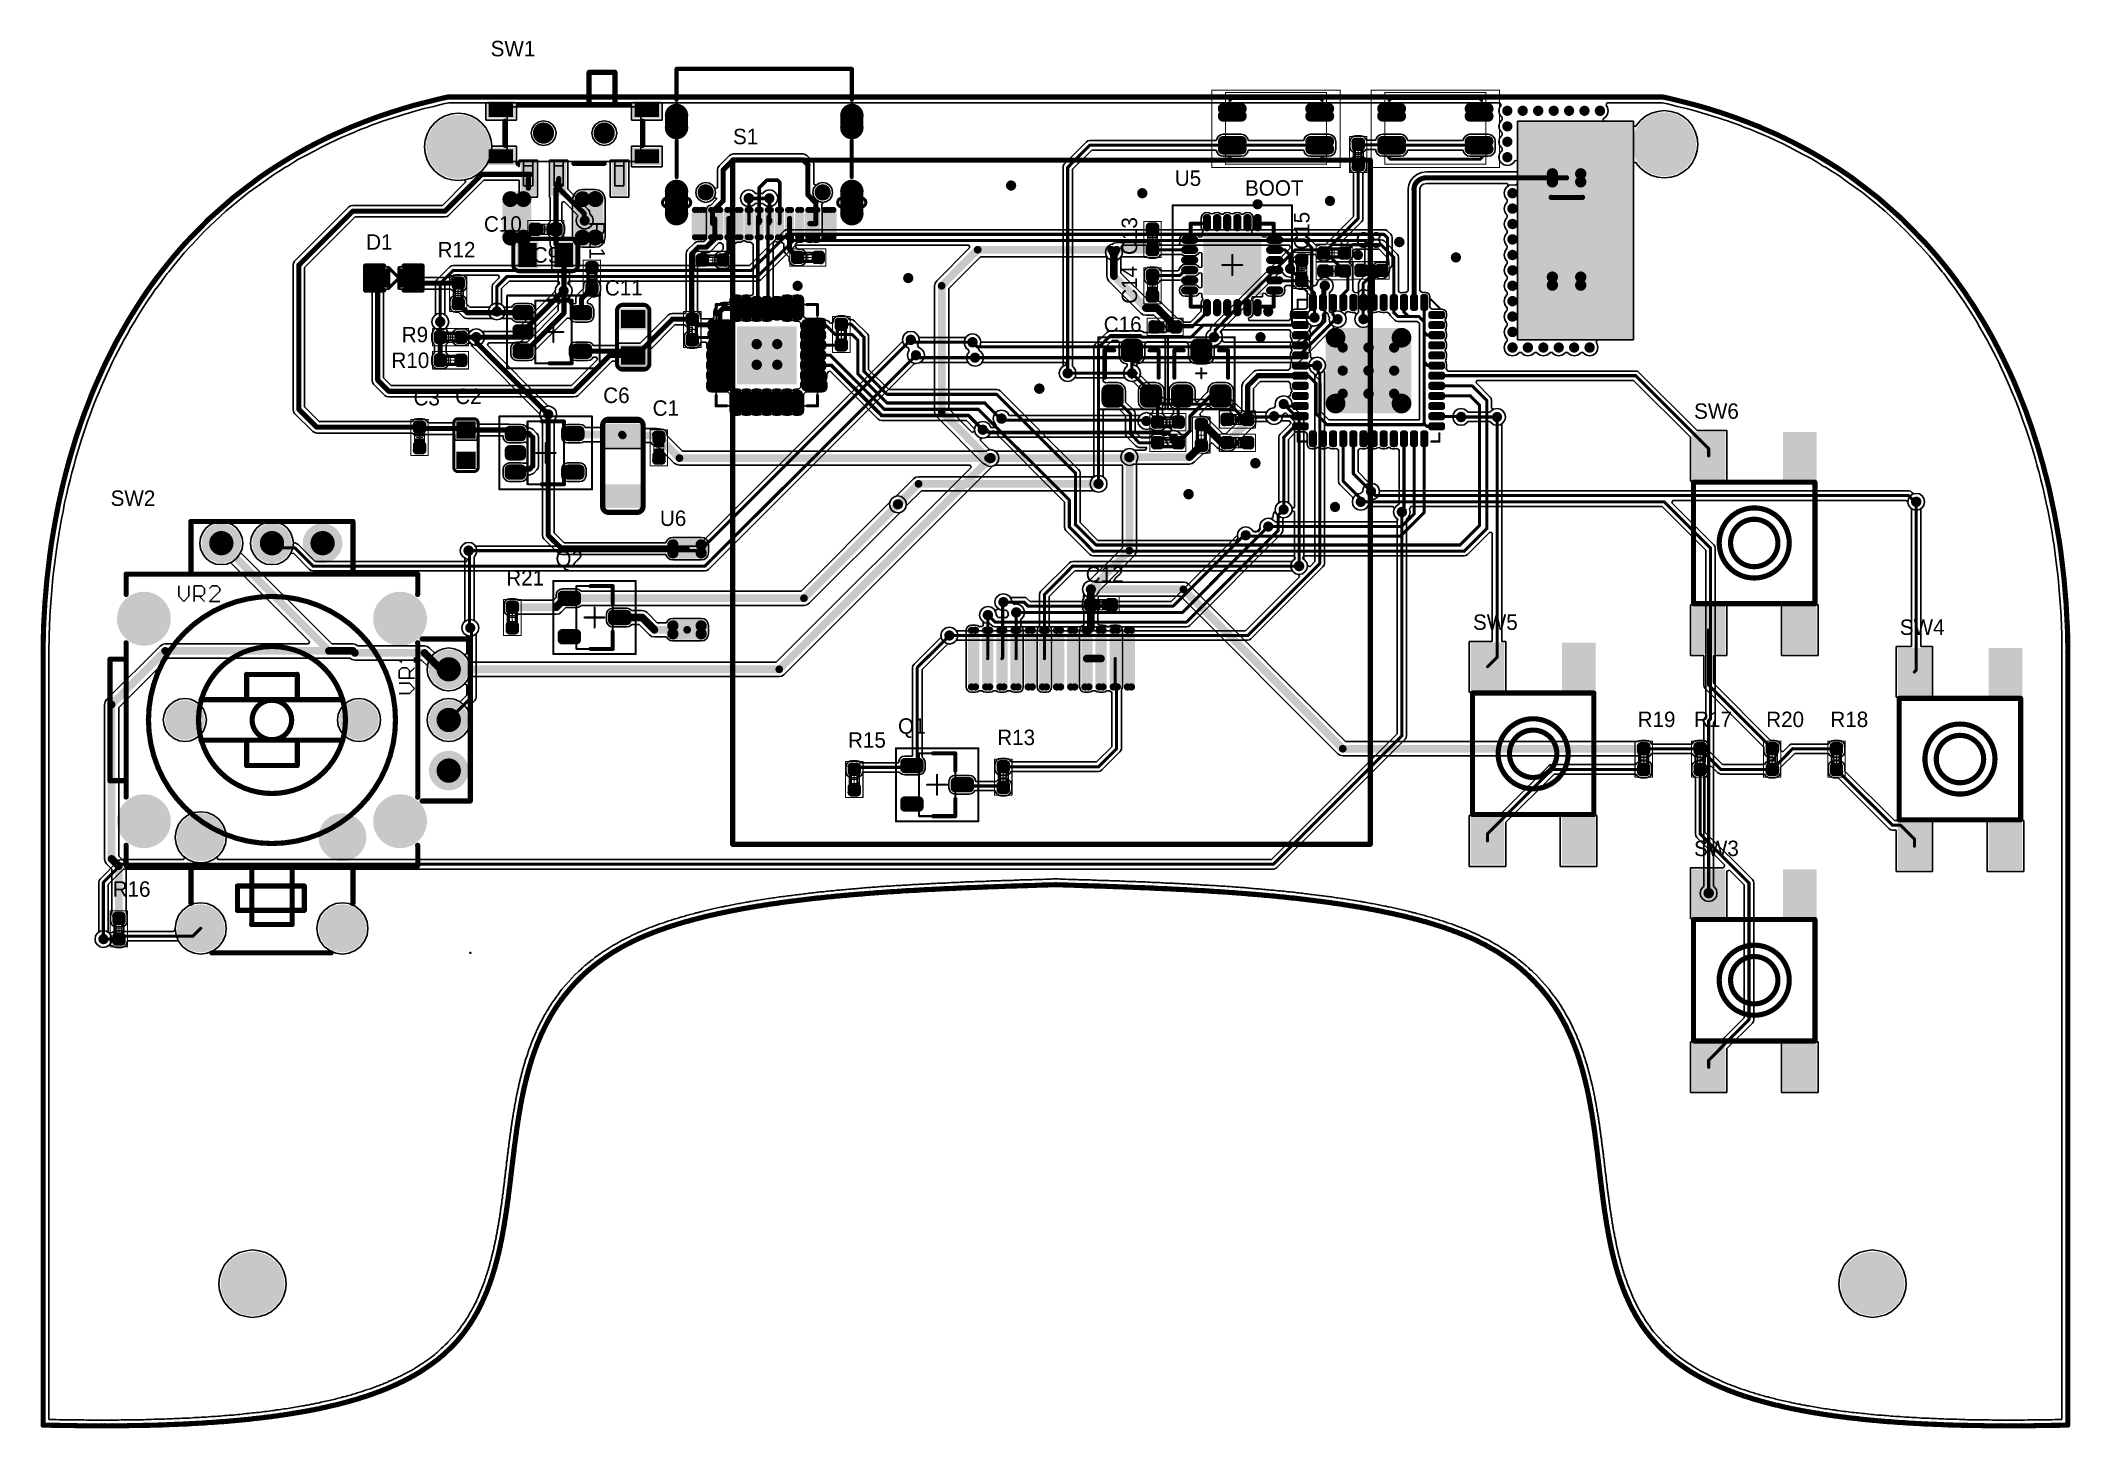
# Model space of a CAD drawing. Header units: millimetres. Extents: x -14 to 86, y -29 to 39.
import ezdxf

# ---------------------------------------------------------------- set-up
doc = ezdxf.new("R2010")
doc.units = ezdxf.units.MM
for name, color, linetype in [('BottomLayer', 5, 'Continuous'), ('BottomPaste', 16, 'Continuous'), ('BottomSolder', 6, 'Continuous'), ('KeepOutLayer', 6, 'Continuous'), ('Mechanical1', 6, 'Continuous'), ('Mechanical13', 56, 'Continuous'), ('Mechanical14', 56, 'Continuous'), ('Mechanical15', 56, 'Continuous'), ('Mechanical4', 56, 'Continuous'), ('Mechanical5', 56, 'Continuous'), ('Mechanical6', 56, 'Continuous'), ('MultiLayer', 9, 'Continuous'), ('PadHoleLayer', 156, 'Continuous'), ('TopLayer', 1, 'Continuous'), ('TopOverlay', 2, 'Continuous'), ('TopPaste', 8, 'Continuous'), ('TopSolder', 216, 'Continuous'), ('ViaHoleLayer', 16, 'Continuous')]:
    doc.layers.add(name, color=color, linetype=linetype)

msp = doc.modelspace()

# ---------------------------------------------------------------- texts
at = {"layer": 'TopOverlay'}
for s, p in [('SW1', (7.95, 38.38)), ('S1', (19.92, 34.04)), ('U5', (41.74, 31.98)), ('BOOT', (45.21, 31.5)), ('C10', (7.62, 29.72)), ('D1', (1.8, 28.83)), ('R12', (5.33, 28.45)), ('C8', (50.67, 28.93)), ('C9', (10.03, 28.19)), ('C11', (13.59, 26.57)), ('C16', (38.23, 24.77)), ('R9', (3.56, 24.26)), ('R10', (3.05, 22.99)), ('C3', (4.14, 21.14)), ('C2', (6.2, 21.21)), ('C6', (13.51, 21.26)), ('C1', (15.95, 20.63)), ('SW6', (67.39, 20.48)), ('SW2', (-10.82, 16.18)), ('U6', (16.31, 15.19)), ('Q2', (11.15, 13.19)), ('C12', (37.34, 12.42)), ('R21', (8.72, 12.25)), ('SW5', (56.47, 10.06)), ('SW4', (77.55, 9.81)), ('R19', (64.6, 5.26)), ('R17', (67.39, 5.26)), ('R20', (70.95, 5.26)), ('R18', (74.12, 5.26)), ('Q1', (28.07, 4.93)), ('R13', (32.97, 4.37)), ('R15', (25.6, 4.24)), ('SW3', (67.39, -1.11)), ('R16', (-10.72, -3.12))]:
    msp.add_text(s, height=0.762, dxfattribs=at).set_placement(p)
for s, rotation, p in [('R11', 270, (12.83, 30.23)), ('C13', 90, (39.88, 28.57)), ('C15', 90, (48.39, 28.83)), ('C14', 90, (39.88, 26.16))]:
    msp.add_text(s, height=0.762, rotation=rotation, dxfattribs=at).set_placement(p)

# ---------------------------------------------------------------- blocks, each defined once
blk = doc.blocks.new('T____C_TOP_1')
at = {"layer": 'BottomLayer', "const_width": 1}
for points in [[(-2.03, 4.33), (-0.93, 4.33)], [(2.22, 4.33), (2.82, 4.33)], [(-2.03, -4.33), (-0.93, -4.33)], [(2.22, -4.33), (2.82, -4.33)]]:
    blk.add_lwpolyline(points, dxfattribs=at)
at = {"layer": 'BottomLayer'}
for points, const_width in [([(-2.28, 4.33, 1), (-1.78, 4.33, 1)], 0.5), ([(-1.18, 4.33, 1), (-0.68, 4.33, 1)], 0.5), ([(1.97, 4.33, 1), (2.47, 4.33, 1)], 0.5), ([(2.57, 4.33, 1), (3.07, 4.33, 1)], 0.5), ([(-1.14, 2.89, 1), (-0.82, 2.89, 1)], 0.325), ([(-1.14, -2.89, 1), (-0.82, -2.89, 1)], 0.325), ([(-2.28, -4.33, 1), (-1.78, -4.33, 1)], 0.5), ([(-1.18, -4.33, 1), (-0.68, -4.33, 1)], 0.5), ([(1.97, -4.33, 1), (2.47, -4.33, 1)], 0.5), ([(2.57, -4.33, 1), (3.07, -4.33, 1)], 0.5)]:
    blk.add_lwpolyline(points, format="xyb", close=True, dxfattribs=dict(at, const_width=const_width))
at = {"layer": 'BottomSolder', "const_width": 1.15}
for points in [[(-2.03, 4.33), (-0.93, 4.33)], [(2.22, 4.33), (2.82, 4.33)], [(-2.03, -4.33), (-0.93, -4.33)], [(2.22, -4.33), (2.82, -4.33)]]:
    blk.add_lwpolyline(points, dxfattribs=at)
at = {"layer": 'BottomSolder'}
for points, const_width in [([(-2.32, 4.33, 1), (-1.74, 4.33, 1)], 0.576), ([(-1.22, 4.33, 1), (-0.64, 4.33, 1)], 0.576), ([(1.93, 4.33, 1), (2.51, 4.33, 1)], 0.576), ([(2.53, 4.33, 1), (3.11, 4.33, 1)], 0.576), ([(-1.18, 2.89, 1), (-0.78, 2.89, 1)], 0.401), ([(-1.18, -2.89, 1), (-0.78, -2.89, 1)], 0.401), ([(-2.32, -4.33, 1), (-1.74, -4.33, 1)], 0.576), ([(-1.22, -4.33, 1), (-0.64, -4.33, 1)], 0.576), ([(1.93, -4.33, 1), (2.51, -4.33, 1)], 0.576), ([(2.53, -4.33, 1), (3.11, -4.33, 1)], 0.576)]:
    blk.add_lwpolyline(points, format="xyb", close=True, dxfattribs=dict(at, const_width=const_width))
at = {"layer": 'MultiLayer', "const_width": 1}
for points in [[(-2.03, 4.33), (-0.93, 4.33)], [(2.22, 4.33), (2.82, 4.33)], [(-2.03, -4.33), (-0.93, -4.33)], [(2.22, -4.33), (2.82, -4.33)]]:
    blk.add_lwpolyline(points, dxfattribs=at)
at = {"layer": 'MultiLayer'}
for points, const_width in [([(-2.28, 4.33, 1), (-1.78, 4.33, 1)], 0.5), ([(-1.18, 4.33, 1), (-0.68, 4.33, 1)], 0.5), ([(1.97, 4.33, 1), (2.47, 4.33, 1)], 0.5), ([(2.57, 4.33, 1), (3.07, 4.33, 1)], 0.5), ([(-1.14, 2.89, 1), (-0.82, 2.89, 1)], 0.325), ([(-1.14, -2.89, 1), (-0.82, -2.89, 1)], 0.325), ([(-2.28, -4.33, 1), (-1.78, -4.33, 1)], 0.5), ([(-1.18, -4.33, 1), (-0.68, -4.33, 1)], 0.5), ([(1.97, -4.33, 1), (2.47, -4.33, 1)], 0.5), ([(2.57, -4.33, 1), (3.07, -4.33, 1)], 0.5)]:
    blk.add_lwpolyline(points, format="xyb", close=True, dxfattribs=dict(at, const_width=const_width))
at = {"layer": 'PadHoleLayer'}
for points, const_width in [([(-1.26, 4.8), (-1.26, 3.85, -1), (-1.7, 3.85), (-1.7, 4.8, -1)], 0.15), ([(2.74, 4.55), (2.74, 4.1, -1), (2.3, 4.1), (2.3, 4.55, -1)], 0.15), ([(-1.14, 2.89, 1), (-0.82, 2.89, 1)], 0.325), ([(-1.14, -2.89, 1), (-0.82, -2.89, 1)], 0.325), ([(-1.26, -3.85), (-1.26, -4.8, -1), (-1.7, -4.8), (-1.7, -3.85, -1)], 0.15), ([(2.74, -4.1), (2.74, -4.55, -1), (2.3, -4.55), (2.3, -4.1, -1)], 0.15)]:
    blk.add_lwpolyline(points, format="xyb", close=True, dxfattribs=dict(at, const_width=const_width))
at = {"layer": 'TopLayer', "const_width": 1}
for points in [[(-2.03, 4.33), (-0.93, 4.33)], [(2.22, 4.33), (2.82, 4.33)], [(-2.03, -4.33), (-0.93, -4.33)], [(2.22, -4.33), (2.82, -4.33)]]:
    blk.add_lwpolyline(points, dxfattribs=at)
at = {"layer": 'TopLayer'}
for points, const_width in [([(-2.28, 4.33, 1), (-1.78, 4.33, 1)], 0.5), ([(-1.18, 4.33, 1), (-0.68, 4.33, 1)], 0.5), ([(1.97, 4.33, 1), (2.47, 4.33, 1)], 0.5), ([(2.57, 4.33, 1), (3.07, 4.33, 1)], 0.5), ([(-3.23, 3.42, 1), (-3.16, 3.42, 1)], 0.075), ([(-3.23, 3.27, 1), (-3.16, 3.27, 1)], 0.075), ([(-3.23, 3.12, 1), (-3.16, 3.12, 1)], 0.075), ([(-3.23, 2.97, 1), (-3.16, 2.97, 1)], 0.075), ([(-1.88, 3.42, 1), (-1.81, 3.42, 1)], 0.075), ([(-1.88, 3.27, 1), (-1.81, 3.27, 1)], 0.075), ([(-1.88, 3.12, 1), (-1.81, 3.12, 1)], 0.075), ([(-1.88, 2.97, 1), (-1.81, 2.97, 1)], 0.075), ([(-1.14, 2.89, 1), (-0.82, 2.89, 1)], 0.325), ([(-3.23, 2.62, 1), (-3.16, 2.62, 1)], 0.075), ([(-3.23, 2.47, 1), (-3.16, 2.47, 1)], 0.075), ([(-3.23, 2.32, 1), (-3.16, 2.32, 1)], 0.075), ([(-3.23, 2.17, 1), (-3.16, 2.17, 1)], 0.075), ([(-1.88, 2.62, 1), (-1.81, 2.62, 1)], 0.075), ([(-1.88, 2.47, 1), (-1.81, 2.47, 1)], 0.075), ([(-1.88, 2.32, 1), (-1.81, 2.32, 1)], 0.075), ([(-1.88, 2.17, 1), (-1.81, 2.17, 1)], 0.075), ([(-3.23, 1.82, 1), (-3.16, 1.82, 1)], 0.075), ([(-3.23, 1.67, 1), (-3.16, 1.67, 1)], 0.075), ([(-3.23, 1.32, 1), (-3.16, 1.32, 1)], 0.075), ([(-3.23, 1.17, 1), (-3.16, 1.17, 1)], 0.075), ([(-1.88, 1.82, 1), (-1.81, 1.82, 1)], 0.075), ([(-1.88, 1.67, 1), (-1.81, 1.67, 1)], 0.075), ([(-1.88, 1.32, 1), (-1.81, 1.32, 1)], 0.075), ([(-1.88, 1.17, 1), (-1.81, 1.17, 1)], 0.075), ([(-3.23, 0.82, 1), (-3.16, 0.82, 1)], 0.075), ([(-3.23, 0.67, 1), (-3.16, 0.67, 1)], 0.075), ([(-3.23, 0.32, 1), (-3.16, 0.32, 1)], 0.075), ([(-3.23, 0.17, 1), (-3.16, 0.17, 1)], 0.075), ([(-1.88, 0.82, 1), (-1.81, 0.82, 1)], 0.075), ([(-1.88, 0.67, 1), (-1.81, 0.67, 1)], 0.075), ([(-1.88, 0.32, 1), (-1.81, 0.32, 1)], 0.075), ([(-1.88, 0.17, 1), (-1.81, 0.17, 1)], 0.075), ([(-3.23, -0.18, 1), (-3.16, -0.18, 1)], 0.075), ([(-3.23, -0.33, 1), (-3.16, -0.33, 1)], 0.075), ([(-3.23, -0.68, 1), (-3.16, -0.68, 1)], 0.075), ([(-3.23, -0.83, 1), (-3.16, -0.83, 1)], 0.075), ([(-1.88, -0.18, 1), (-1.81, -0.18, 1)], 0.075), ([(-1.88, -0.33, 1), (-1.81, -0.33, 1)], 0.075), ([(-1.88, -0.68, 1), (-1.81, -0.68, 1)], 0.075), ([(-1.88, -0.83, 1), (-1.81, -0.83, 1)], 0.075), ([(-3.23, -1.18, 1), (-3.16, -1.18, 1)], 0.075), ([(-3.23, -1.33, 1), (-3.16, -1.33, 1)], 0.075), ([(-3.23, -1.68, 1), (-3.16, -1.68, 1)], 0.075), ([(-3.23, -1.83, 1), (-3.16, -1.83, 1)], 0.075), ([(-1.88, -1.18, 1), (-1.81, -1.18, 1)], 0.075), ([(-1.88, -1.33, 1), (-1.81, -1.33, 1)], 0.075), ([(-1.88, -1.68, 1), (-1.81, -1.68, 1)], 0.075), ([(-1.88, -1.83, 1), (-1.81, -1.83, 1)], 0.075), ([(-3.23, -2.18, 1), (-3.16, -2.18, 1)], 0.075), ([(-3.23, -2.33, 1), (-3.16, -2.33, 1)], 0.075), ([(-3.23, -2.48, 1), (-3.16, -2.48, 1)], 0.075), ([(-3.23, -2.63, 1), (-3.16, -2.63, 1)], 0.075), ([(-3.23, -2.98, 1), (-3.16, -2.98, 1)], 0.075), ([(-1.88, -2.18, 1), (-1.81, -2.18, 1)], 0.075), ([(-1.88, -2.33, 1), (-1.81, -2.33, 1)], 0.075), ([(-1.88, -2.48, 1), (-1.81, -2.48, 1)], 0.075), ([(-1.88, -2.63, 1), (-1.81, -2.63, 1)], 0.075), ([(-1.88, -2.98, 1), (-1.81, -2.98, 1)], 0.075), ([(-1.14, -2.89, 1), (-0.82, -2.89, 1)], 0.325), ([(-3.23, -3.13, 1), (-3.16, -3.13, 1)], 0.075), ([(-3.23, -3.28, 1), (-3.16, -3.28, 1)], 0.075), ([(-3.23, -3.42, 1), (-3.16, -3.42, 1)], 0.075), ([(-2.28, -4.33, 1), (-1.78, -4.33, 1)], 0.5), ([(-1.88, -3.13, 1), (-1.81, -3.13, 1)], 0.075), ([(-1.88, -3.28, 1), (-1.81, -3.28, 1)], 0.075), ([(-1.88, -3.42, 1), (-1.81, -3.42, 1)], 0.075), ([(-1.18, -4.33, 1), (-0.68, -4.33, 1)], 0.5), ([(1.97, -4.33, 1), (2.47, -4.33, 1)], 0.5), ([(2.57, -4.33, 1), (3.07, -4.33, 1)], 0.5)]:
    blk.add_lwpolyline(points, format="xyb", close=True, dxfattribs=dict(at, const_width=const_width))
for points in [[(-1.77, 3.42), (-3.27, 3.42), (-1.77, 3.27), (-3.27, 3.27)], [(-1.77, 3.12), (-3.27, 3.12), (-1.77, 2.97), (-3.27, 2.97)], [(-1.85, 3.5), (-3.19, 3.5), (-1.85, 3.2), (-3.19, 3.2)], [(-1.85, 3.2), (-3.19, 3.2), (-1.85, 2.9), (-3.19, 2.9)], [(-1.77, 2.62), (-3.27, 2.62), (-1.77, 2.47), (-3.27, 2.47)], [(-1.77, 2.32), (-3.27, 2.32), (-1.77, 2.17), (-3.27, 2.17)], [(-1.85, 2.7), (-3.19, 2.7), (-1.85, 2.4), (-3.19, 2.4)], [(-1.85, 2.4), (-3.19, 2.4), (-1.85, 2.1), (-3.19, 2.1)], [(-1.77, 1.82), (-3.27, 1.82), (-1.77, 1.67), (-3.27, 1.67)], [(-1.77, 1.32), (-3.27, 1.32), (-1.77, 1.17), (-3.27, 1.17)], [(-1.85, 1.9), (-3.19, 1.9), (-1.85, 1.6), (-3.19, 1.6)], [(-1.85, 1.4), (-3.19, 1.4), (-1.85, 1.1), (-3.19, 1.1)], [(-1.77, 0.82), (-3.27, 0.82), (-1.77, 0.67), (-3.27, 0.67)], [(-1.77, 0.32), (-3.27, 0.32), (-1.77, 0.17), (-3.27, 0.17)], [(-1.85, 0.9), (-3.19, 0.9), (-1.85, 0.6), (-3.19, 0.6)], [(-1.85, 0.4), (-3.19, 0.4), (-1.85, 0.1), (-3.19, 0.1)], [(-1.77, -0.18), (-3.27, -0.18), (-1.77, -0.33), (-3.27, -0.33)], [(-1.77, -0.68), (-3.27, -0.68), (-1.77, -0.83), (-3.27, -0.83)], [(-1.85, -0.1), (-3.19, -0.1), (-1.85, -0.4), (-3.19, -0.4)], [(-1.85, -0.6), (-3.19, -0.6), (-1.85, -0.9), (-3.19, -0.9)], [(-1.77, -1.18), (-3.27, -1.18), (-1.77, -1.33), (-3.27, -1.33)], [(-1.77, -1.68), (-3.27, -1.68), (-1.77, -1.83), (-3.27, -1.83)], [(-1.85, -1.1), (-3.19, -1.1), (-1.85, -1.4), (-3.19, -1.4)], [(-1.85, -1.6), (-3.19, -1.6), (-1.85, -1.9), (-3.19, -1.9)], [(-1.77, -2.18), (-3.27, -2.18), (-1.77, -2.33), (-3.27, -2.33)], [(-1.77, -2.48), (-3.27, -2.48), (-1.77, -2.63), (-3.27, -2.63)], [(-1.77, -2.98), (-3.27, -2.98), (-1.77, -3.13), (-3.27, -3.13)], [(-1.85, -2.1), (-3.19, -2.1), (-1.85, -2.4), (-3.19, -2.4)], [(-1.85, -2.4), (-3.19, -2.4), (-1.85, -2.7), (-3.19, -2.7)], [(-1.85, -2.9), (-3.19, -2.9), (-1.85, -3.2), (-3.19, -3.2)], [(-1.77, -3.28), (-3.27, -3.28), (-1.77, -3.42), (-3.27, -3.42)], [(-1.85, -3.2), (-3.19, -3.2), (-1.85, -3.5), (-3.19, -3.5)]]:
    blk.add_solid(points, dxfattribs=at)
at = {"layer": 'TopOverlay', "const_width": 0.203}
for points in [[(-0.22, 4.32), (1.56, 4.32)], [(3.59, 4.33), (5.12, 4.33)], [(5.12, 4.33), (5.12, -4.33)], [(-0.22, -4.32), (1.56, -4.32)], [(3.59, -4.33), (5.12, -4.33)]]:
    blk.add_lwpolyline(points, dxfattribs=at)
at = {"layer": 'TopOverlay', "const_width": 0.102}
for points in [[(-0.27, 4.32, 1), (-0.17, 4.32, 1)], [(1.51, 4.32, 1), (1.61, 4.32, 1)], [(3.54, 4.33, 1), (3.64, 4.33, 1)], [(5.07, 4.33, 1), (5.17, 4.33, 1)], [(5.07, 4.33, 1), (5.17, 4.33, 1)], [(-0.27, -4.32, 1), (-0.17, -4.32, 1)], [(1.51, -4.32, 1), (1.61, -4.32, 1)], [(3.54, -4.33, 1), (3.64, -4.33, 1)], [(5.07, -4.33, 1), (5.17, -4.33, 1)], [(5.07, -4.33, 1), (5.17, -4.33, 1)]]:
    blk.add_lwpolyline(points, format="xyb", close=True, dxfattribs=at)
at = {"layer": 'TopPaste', "const_width": 0.075}
for points in [[(-3.23, 3.42, 1), (-3.16, 3.42, 1)], [(-3.23, 3.27, 1), (-3.16, 3.27, 1)], [(-3.23, 3.12, 1), (-3.16, 3.12, 1)], [(-3.23, 2.97, 1), (-3.16, 2.97, 1)], [(-1.88, 3.42, 1), (-1.81, 3.42, 1)], [(-1.88, 3.27, 1), (-1.81, 3.27, 1)], [(-1.88, 3.12, 1), (-1.81, 3.12, 1)], [(-1.88, 2.97, 1), (-1.81, 2.97, 1)], [(-3.23, 2.62, 1), (-3.16, 2.62, 1)], [(-3.23, 2.47, 1), (-3.16, 2.47, 1)], [(-3.23, 2.32, 1), (-3.16, 2.32, 1)], [(-3.23, 2.17, 1), (-3.16, 2.17, 1)], [(-1.88, 2.62, 1), (-1.81, 2.62, 1)], [(-1.88, 2.47, 1), (-1.81, 2.47, 1)], [(-1.88, 2.32, 1), (-1.81, 2.32, 1)], [(-1.88, 2.17, 1), (-1.81, 2.17, 1)], [(-3.23, 1.82, 1), (-3.16, 1.82, 1)], [(-3.23, 1.67, 1), (-3.16, 1.67, 1)], [(-3.23, 1.32, 1), (-3.16, 1.32, 1)], [(-3.23, 1.17, 1), (-3.16, 1.17, 1)], [(-1.88, 1.82, 1), (-1.81, 1.82, 1)], [(-1.88, 1.67, 1), (-1.81, 1.67, 1)], [(-1.88, 1.32, 1), (-1.81, 1.32, 1)], [(-1.88, 1.17, 1), (-1.81, 1.17, 1)], [(-3.23, 0.82, 1), (-3.16, 0.82, 1)], [(-3.23, 0.67, 1), (-3.16, 0.67, 1)], [(-3.23, 0.32, 1), (-3.16, 0.32, 1)], [(-3.23, 0.17, 1), (-3.16, 0.17, 1)], [(-1.88, 0.82, 1), (-1.81, 0.82, 1)], [(-1.88, 0.67, 1), (-1.81, 0.67, 1)], [(-1.88, 0.32, 1), (-1.81, 0.32, 1)], [(-1.88, 0.17, 1), (-1.81, 0.17, 1)], [(-3.23, -0.18, 1), (-3.16, -0.18, 1)], [(-3.23, -0.33, 1), (-3.16, -0.33, 1)], [(-3.23, -0.68, 1), (-3.16, -0.68, 1)], [(-3.23, -0.83, 1), (-3.16, -0.83, 1)], [(-1.88, -0.18, 1), (-1.81, -0.18, 1)], [(-1.88, -0.33, 1), (-1.81, -0.33, 1)], [(-1.88, -0.68, 1), (-1.81, -0.68, 1)], [(-1.88, -0.83, 1), (-1.81, -0.83, 1)], [(-3.23, -1.18, 1), (-3.16, -1.18, 1)], [(-3.23, -1.33, 1), (-3.16, -1.33, 1)], [(-3.23, -1.68, 1), (-3.16, -1.68, 1)], [(-3.23, -1.83, 1), (-3.16, -1.83, 1)], [(-1.88, -1.18, 1), (-1.81, -1.18, 1)], [(-1.88, -1.33, 1), (-1.81, -1.33, 1)], [(-1.88, -1.68, 1), (-1.81, -1.68, 1)], [(-1.88, -1.83, 1), (-1.81, -1.83, 1)], [(-3.23, -2.18, 1), (-3.16, -2.18, 1)], [(-3.23, -2.33, 1), (-3.16, -2.33, 1)], [(-3.23, -2.48, 1), (-3.16, -2.48, 1)], [(-3.23, -2.63, 1), (-3.16, -2.63, 1)], [(-3.23, -2.98, 1), (-3.16, -2.98, 1)], [(-1.88, -2.18, 1), (-1.81, -2.18, 1)], [(-1.88, -2.33, 1), (-1.81, -2.33, 1)], [(-1.88, -2.48, 1), (-1.81, -2.48, 1)], [(-1.88, -2.63, 1), (-1.81, -2.63, 1)], [(-1.88, -2.98, 1), (-1.81, -2.98, 1)], [(-3.23, -3.13, 1), (-3.16, -3.13, 1)], [(-3.23, -3.28, 1), (-3.16, -3.28, 1)], [(-3.23, -3.42, 1), (-3.16, -3.42, 1)], [(-1.88, -3.13, 1), (-1.81, -3.13, 1)], [(-1.88, -3.28, 1), (-1.81, -3.28, 1)], [(-1.88, -3.42, 1), (-1.81, -3.42, 1)]]:
    blk.add_lwpolyline(points, format="xyb", close=True, dxfattribs=at)
at = {"layer": 'TopPaste'}
for points in [[(-1.77, 3.42), (-3.27, 3.42), (-1.77, 3.27), (-3.27, 3.27)], [(-1.77, 3.12), (-3.27, 3.12), (-1.77, 2.97), (-3.27, 2.97)], [(-1.85, 3.5), (-3.19, 3.5), (-1.85, 3.2), (-3.19, 3.2)], [(-1.85, 3.2), (-3.19, 3.2), (-1.85, 2.9), (-3.19, 2.9)], [(-1.77, 2.62), (-3.27, 2.62), (-1.77, 2.47), (-3.27, 2.47)], [(-1.77, 2.32), (-3.27, 2.32), (-1.77, 2.17), (-3.27, 2.17)], [(-1.85, 2.7), (-3.19, 2.7), (-1.85, 2.4), (-3.19, 2.4)], [(-1.85, 2.4), (-3.19, 2.4), (-1.85, 2.1), (-3.19, 2.1)], [(-1.77, 1.82), (-3.27, 1.82), (-1.77, 1.67), (-3.27, 1.67)], [(-1.77, 1.32), (-3.27, 1.32), (-1.77, 1.17), (-3.27, 1.17)], [(-1.85, 1.9), (-3.19, 1.9), (-1.85, 1.6), (-3.19, 1.6)], [(-1.85, 1.4), (-3.19, 1.4), (-1.85, 1.1), (-3.19, 1.1)], [(-1.77, 0.82), (-3.27, 0.82), (-1.77, 0.67), (-3.27, 0.67)], [(-1.77, 0.32), (-3.27, 0.32), (-1.77, 0.17), (-3.27, 0.17)], [(-1.85, 0.9), (-3.19, 0.9), (-1.85, 0.6), (-3.19, 0.6)], [(-1.85, 0.4), (-3.19, 0.4), (-1.85, 0.1), (-3.19, 0.1)], [(-1.77, -0.18), (-3.27, -0.18), (-1.77, -0.33), (-3.27, -0.33)], [(-1.77, -0.68), (-3.27, -0.68), (-1.77, -0.83), (-3.27, -0.83)], [(-1.85, -0.1), (-3.19, -0.1), (-1.85, -0.4), (-3.19, -0.4)], [(-1.85, -0.6), (-3.19, -0.6), (-1.85, -0.9), (-3.19, -0.9)], [(-1.77, -1.18), (-3.27, -1.18), (-1.77, -1.33), (-3.27, -1.33)], [(-1.77, -1.68), (-3.27, -1.68), (-1.77, -1.83), (-3.27, -1.83)], [(-1.85, -1.1), (-3.19, -1.1), (-1.85, -1.4), (-3.19, -1.4)], [(-1.85, -1.6), (-3.19, -1.6), (-1.85, -1.9), (-3.19, -1.9)], [(-1.77, -2.18), (-3.27, -2.18), (-1.77, -2.33), (-3.27, -2.33)], [(-1.77, -2.48), (-3.27, -2.48), (-1.77, -2.63), (-3.27, -2.63)], [(-1.77, -2.98), (-3.27, -2.98), (-1.77, -3.13), (-3.27, -3.13)], [(-1.85, -2.1), (-3.19, -2.1), (-1.85, -2.4), (-3.19, -2.4)], [(-1.85, -2.4), (-3.19, -2.4), (-1.85, -2.7), (-3.19, -2.7)], [(-1.85, -2.9), (-3.19, -2.9), (-1.85, -3.2), (-3.19, -3.2)], [(-1.77, -3.28), (-3.27, -3.28), (-1.77, -3.42), (-3.27, -3.42)], [(-1.85, -3.2), (-3.19, -3.2), (-1.85, -3.5), (-3.19, -3.5)]]:
    blk.add_solid(points, dxfattribs=at)
at = {"layer": 'TopSolder', "const_width": 1.15}
for points in [[(-2.03, 4.33), (-0.93, 4.33)], [(2.22, 4.33), (2.82, 4.33)], [(-2.03, -4.33), (-0.93, -4.33)], [(2.22, -4.33), (2.82, -4.33)]]:
    blk.add_lwpolyline(points, dxfattribs=at)
at = {"layer": 'TopSolder'}
for points, const_width in [([(-2.32, 4.33, 1), (-1.74, 4.33, 1)], 0.576), ([(-1.22, 4.33, 1), (-0.64, 4.33, 1)], 0.576), ([(1.93, 4.33, 1), (2.51, 4.33, 1)], 0.576), ([(2.53, 4.33, 1), (3.11, 4.33, 1)], 0.576), ([(-3.27, 3.42, 1), (-3.12, 3.42, 1)], 0.151), ([(-3.27, 3.27, 1), (-3.12, 3.27, 1)], 0.151), ([(-3.27, 3.12, 1), (-3.12, 3.12, 1)], 0.151), ([(-3.27, 2.97, 1), (-3.12, 2.97, 1)], 0.151), ([(-1.92, 3.42, 1), (-1.77, 3.42, 1)], 0.151), ([(-1.92, 3.27, 1), (-1.77, 3.27, 1)], 0.151), ([(-1.92, 3.12, 1), (-1.77, 3.12, 1)], 0.151), ([(-1.92, 2.97, 1), (-1.77, 2.97, 1)], 0.151), ([(-1.18, 2.89, 1), (-0.78, 2.89, 1)], 0.401), ([(-3.27, 2.62, 1), (-3.12, 2.62, 1)], 0.151), ([(-3.27, 2.47, 1), (-3.12, 2.47, 1)], 0.151), ([(-3.27, 2.32, 1), (-3.12, 2.32, 1)], 0.151), ([(-3.27, 2.17, 1), (-3.12, 2.17, 1)], 0.151), ([(-1.92, 2.62, 1), (-1.77, 2.62, 1)], 0.151), ([(-1.92, 2.47, 1), (-1.77, 2.47, 1)], 0.151), ([(-1.92, 2.32, 1), (-1.77, 2.32, 1)], 0.151), ([(-1.92, 2.17, 1), (-1.77, 2.17, 1)], 0.151), ([(-3.27, 1.82, 1), (-3.12, 1.82, 1)], 0.151), ([(-3.27, 1.67, 1), (-3.12, 1.67, 1)], 0.151), ([(-3.27, 1.32, 1), (-3.12, 1.32, 1)], 0.151), ([(-3.27, 1.17, 1), (-3.12, 1.17, 1)], 0.151), ([(-1.92, 1.82, 1), (-1.77, 1.82, 1)], 0.151), ([(-1.92, 1.67, 1), (-1.77, 1.67, 1)], 0.151), ([(-1.92, 1.32, 1), (-1.77, 1.32, 1)], 0.151), ([(-1.92, 1.17, 1), (-1.77, 1.17, 1)], 0.151), ([(-3.27, 0.82, 1), (-3.12, 0.82, 1)], 0.151), ([(-3.27, 0.67, 1), (-3.12, 0.67, 1)], 0.151), ([(-3.27, 0.32, 1), (-3.12, 0.32, 1)], 0.151), ([(-3.27, 0.17, 1), (-3.12, 0.17, 1)], 0.151), ([(-1.92, 0.82, 1), (-1.77, 0.82, 1)], 0.151), ([(-1.92, 0.67, 1), (-1.77, 0.67, 1)], 0.151), ([(-1.92, 0.32, 1), (-1.77, 0.32, 1)], 0.151), ([(-1.92, 0.17, 1), (-1.77, 0.17, 1)], 0.151), ([(-3.27, -0.18, 1), (-3.12, -0.18, 1)], 0.151), ([(-3.27, -0.33, 1), (-3.12, -0.33, 1)], 0.151), ([(-3.27, -0.68, 1), (-3.12, -0.68, 1)], 0.151), ([(-3.27, -0.83, 1), (-3.12, -0.83, 1)], 0.151), ([(-1.92, -0.18, 1), (-1.77, -0.18, 1)], 0.151), ([(-1.92, -0.33, 1), (-1.77, -0.33, 1)], 0.151), ([(-1.92, -0.68, 1), (-1.77, -0.68, 1)], 0.151), ([(-1.92, -0.83, 1), (-1.77, -0.83, 1)], 0.151), ([(-3.27, -1.18, 1), (-3.12, -1.18, 1)], 0.151), ([(-3.27, -1.33, 1), (-3.12, -1.33, 1)], 0.151), ([(-3.27, -1.68, 1), (-3.12, -1.68, 1)], 0.151), ([(-3.27, -1.83, 1), (-3.12, -1.83, 1)], 0.151), ([(-1.92, -1.18, 1), (-1.77, -1.18, 1)], 0.151), ([(-1.92, -1.33, 1), (-1.77, -1.33, 1)], 0.151), ([(-1.92, -1.68, 1), (-1.77, -1.68, 1)], 0.151), ([(-1.92, -1.83, 1), (-1.77, -1.83, 1)], 0.151), ([(-3.27, -2.18, 1), (-3.12, -2.18, 1)], 0.151), ([(-3.27, -2.33, 1), (-3.12, -2.33, 1)], 0.151), ([(-3.27, -2.48, 1), (-3.12, -2.48, 1)], 0.151), ([(-3.27, -2.63, 1), (-3.12, -2.63, 1)], 0.151), ([(-3.27, -2.98, 1), (-3.12, -2.98, 1)], 0.151), ([(-3.27, -3.13, 1), (-3.12, -3.13, 1)], 0.151), ([(-1.92, -2.18, 1), (-1.77, -2.18, 1)], 0.151), ([(-1.92, -2.33, 1), (-1.77, -2.33, 1)], 0.151), ([(-1.92, -2.48, 1), (-1.77, -2.48, 1)], 0.151), ([(-1.92, -2.63, 1), (-1.77, -2.63, 1)], 0.151), ([(-1.92, -2.98, 1), (-1.77, -2.98, 1)], 0.151), ([(-1.92, -3.13, 1), (-1.77, -3.13, 1)], 0.151), ([(-1.18, -2.89, 1), (-0.78, -2.89, 1)], 0.401), ([(-3.27, -3.28, 1), (-3.12, -3.28, 1)], 0.151), ([(-3.27, -3.42, 1), (-3.12, -3.42, 1)], 0.151), ([(-2.32, -4.33, 1), (-1.74, -4.33, 1)], 0.576), ([(-1.92, -3.28, 1), (-1.77, -3.28, 1)], 0.151), ([(-1.92, -3.42, 1), (-1.77, -3.42, 1)], 0.151), ([(-1.22, -4.33, 1), (-0.64, -4.33, 1)], 0.576), ([(1.93, -4.33, 1), (2.51, -4.33, 1)], 0.576), ([(2.53, -4.33, 1), (3.11, -4.33, 1)], 0.576)]:
    blk.add_lwpolyline(points, format="xyb", close=True, dxfattribs=dict(at, const_width=const_width))
for points in [[(-1.69, 3.42), (-3.35, 3.42), (-1.69, 3.27), (-3.35, 3.27)], [(-1.69, 3.12), (-3.35, 3.12), (-1.69, 2.97), (-3.35, 2.97)], [(-1.85, 3.58), (-3.19, 3.58), (-1.85, 3.12), (-3.19, 3.12)], [(-1.85, 3.28), (-3.19, 3.28), (-1.85, 2.82), (-3.19, 2.82)], [(-1.69, 2.62), (-3.35, 2.62), (-1.69, 2.47), (-3.35, 2.47)], [(-1.69, 2.32), (-3.35, 2.32), (-1.69, 2.17), (-3.35, 2.17)], [(-1.85, 2.78), (-3.19, 2.78), (-1.85, 2.32), (-3.19, 2.32)], [(-1.85, 2.48), (-3.19, 2.48), (-1.85, 2.02), (-3.19, 2.02)], [(-1.69, 1.82), (-3.35, 1.82), (-1.69, 1.67), (-3.35, 1.67)], [(-1.69, 1.32), (-3.35, 1.32), (-1.69, 1.17), (-3.35, 1.17)], [(-1.85, 1.98), (-3.19, 1.98), (-1.85, 1.52), (-3.19, 1.52)], [(-1.85, 1.48), (-3.19, 1.48), (-1.85, 1.02), (-3.19, 1.02)], [(-1.69, 0.82), (-3.35, 0.82), (-1.69, 0.67), (-3.35, 0.67)], [(-1.69, 0.32), (-3.35, 0.32), (-1.69, 0.17), (-3.35, 0.17)], [(-1.85, 0.98), (-3.19, 0.98), (-1.85, 0.52), (-3.19, 0.52)], [(-1.85, 0.48), (-3.19, 0.48), (-1.85, 0.02), (-3.19, 0.02)], [(-1.69, -0.18), (-3.35, -0.18), (-1.69, -0.33), (-3.35, -0.33)], [(-1.69, -0.68), (-3.35, -0.68), (-1.69, -0.83), (-3.35, -0.83)], [(-1.85, -0.02), (-3.19, -0.02), (-1.85, -0.48), (-3.19, -0.48)], [(-1.85, -0.52), (-3.19, -0.52), (-1.85, -0.98), (-3.19, -0.98)], [(-1.69, -1.18), (-3.35, -1.18), (-1.69, -1.33), (-3.35, -1.33)], [(-1.69, -1.68), (-3.35, -1.68), (-1.69, -1.83), (-3.35, -1.83)], [(-1.85, -1.02), (-3.19, -1.02), (-1.85, -1.48), (-3.19, -1.48)], [(-1.85, -1.52), (-3.19, -1.52), (-1.85, -1.98), (-3.19, -1.98)], [(-1.69, -2.18), (-3.35, -2.18), (-1.69, -2.33), (-3.35, -2.33)], [(-1.69, -2.48), (-3.35, -2.48), (-1.69, -2.63), (-3.35, -2.63)], [(-1.69, -2.98), (-3.35, -2.98), (-1.69, -3.13), (-3.35, -3.13)], [(-1.85, -2.02), (-3.19, -2.02), (-1.85, -2.48), (-3.19, -2.48)], [(-1.85, -2.32), (-3.19, -2.32), (-1.85, -2.78), (-3.19, -2.78)], [(-1.85, -2.82), (-3.19, -2.82), (-1.85, -3.28), (-3.19, -3.28)], [(-1.69, -3.28), (-3.35, -3.28), (-1.69, -3.42), (-3.35, -3.42)], [(-1.85, -3.12), (-3.19, -3.12), (-1.85, -3.58), (-3.19, -3.58)]]:
    blk.add_solid(points, dxfattribs=at)
blk = doc.blocks.new('ANT_R_______AN5120_2')
at = {"layer": 'TopLayer', "const_width": 0.2}
for points in [[(-2.84, 0.7, 1), (-2.64, 0.7, 1)], [(-2.44, 0.7, 1), (-2.24, 0.7, 1)], [(2.26, 0.7, 1), (2.46, 0.7, 1)], [(2.66, 0.7, 1), (2.86, 0.7, 1)], [(-2.84, -0.7, 1), (-2.64, -0.7, 1)], [(-2.44, -0.7, 1), (-2.24, -0.7, 1)], [(2.26, -0.7, 1), (2.46, -0.7, 1)], [(2.66, -0.7, 1), (2.86, -0.7, 1)]]:
    blk.add_lwpolyline(points, format="xyb", close=True, dxfattribs=at)
at = {"layer": 'TopLayer'}
for points in [[(-2.94, -0.7), (-2.14, -0.7), (-2.94, 0.7), (-2.14, 0.7)], [(-2.74, -0.9), (-2.34, -0.9), (-2.74, 0.9), (-2.34, 0.9)], [(2.16, -0.7), (2.96, -0.7), (2.16, 0.7), (2.96, 0.7)], [(2.36, -0.9), (2.76, -0.9), (2.36, 0.9), (2.76, 0.9)]]:
    blk.add_solid(points, dxfattribs=at)
at = {"layer": 'TopOverlay', "const_width": 0.254}
blk.add_lwpolyline([(-1.57, -0.76), (-1.57, 0.79)], dxfattribs=at)
at = {"layer": 'TopOverlay', "const_width": 0.127}
for points in [[(-1.64, 0.79, 1), (-1.51, 0.79, 1)], [(-1.64, -0.76, 1), (-1.51, -0.76, 1)]]:
    blk.add_lwpolyline(points, format="xyb", close=True, dxfattribs=at)
at = {"layer": 'TopPaste', "const_width": 0.2}
for points in [[(-2.84, 0.7, 1), (-2.64, 0.7, 1)], [(-2.44, 0.7, 1), (-2.24, 0.7, 1)], [(2.26, 0.7, 1), (2.46, 0.7, 1)], [(2.66, 0.7, 1), (2.86, 0.7, 1)], [(-2.84, -0.7, 1), (-2.64, -0.7, 1)], [(-2.44, -0.7, 1), (-2.24, -0.7, 1)], [(2.26, -0.7, 1), (2.46, -0.7, 1)], [(2.66, -0.7, 1), (2.86, -0.7, 1)]]:
    blk.add_lwpolyline(points, format="xyb", close=True, dxfattribs=at)
at = {"layer": 'TopPaste'}
for points in [[(-2.94, -0.7), (-2.14, -0.7), (-2.94, 0.7), (-2.14, 0.7)], [(-2.74, -0.9), (-2.34, -0.9), (-2.74, 0.9), (-2.34, 0.9)], [(2.16, -0.7), (2.96, -0.7), (2.16, 0.7), (2.96, 0.7)], [(2.36, -0.9), (2.76, -0.9), (2.36, 0.9), (2.76, 0.9)]]:
    blk.add_solid(points, dxfattribs=at)
at = {"layer": 'TopSolder', "const_width": 0.276}
for points in [[(-2.88, 0.7, 1), (-2.6, 0.7, 1)], [(-2.48, 0.7, 1), (-2.2, 0.7, 1)], [(2.22, 0.7, 1), (2.5, 0.7, 1)], [(2.62, 0.7, 1), (2.9, 0.7, 1)], [(-2.88, -0.7, 1), (-2.6, -0.7, 1)], [(-2.48, -0.7, 1), (-2.2, -0.7, 1)], [(2.22, -0.7, 1), (2.5, -0.7, 1)], [(2.62, -0.7, 1), (2.9, -0.7, 1)]]:
    blk.add_lwpolyline(points, format="xyb", close=True, dxfattribs=at)
at = {"layer": 'TopSolder'}
for points in [[(-3.02, -0.7), (-2.06, -0.7), (-3.02, 0.7), (-2.06, 0.7)], [(-2.74, -0.98), (-2.34, -0.98), (-2.74, 0.98), (-2.34, 0.98)], [(2.09, -0.7), (3.04, -0.7), (2.09, 0.7), (3.04, 0.7)], [(2.36, -0.98), (2.76, -0.98), (2.36, 0.98), (2.76, 0.98)]]:
    blk.add_solid(points, dxfattribs=at)
blk = doc.blocks.new('CAP_0402_3')
at = {"layer": 'Mechanical13', "const_width": 0.0508}
for points in [[(-0.5, 0.25), (-0.5, -0.25)], [(0.5, 0.25), (-0.5, 0.25)], [(0.15, 0), (-0.15, 0)], [(0, 0.15), (0, -0.15)], [(0.5, 0.25), (0.5, -0.25)], [(0.5, -0.25), (-0.5, -0.25)]]:
    blk.add_lwpolyline(points, dxfattribs=at)
at = {"layer": 'Mechanical13', "const_width": 0.0254}
for points in [[(-0.51, 0.25, 1), (-0.49, 0.25, 1)], [(-0.51, 0.25, 1), (-0.49, 0.25, 1)], [(-0.17, 0, 1), (-0.14, 0, 1)], [(-0.01, 0.15, 1), (0.01, 0.15, 1)], [(0.14, 0, 1), (0.17, 0, 1)], [(0.49, 0.25, 1), (0.51, 0.25, 1)], [(0.49, 0.25, 1), (0.51, 0.25, 1)], [(-0.51, -0.25, 1), (-0.49, -0.25, 1)], [(-0.51, -0.25, 1), (-0.49, -0.25, 1)], [(-0.01, -0.15, 1), (0.01, -0.15, 1)], [(0.49, -0.25, 1), (0.51, -0.25, 1)], [(0.49, -0.25, 1), (0.51, -0.25, 1)]]:
    blk.add_lwpolyline(points, format="xyb", close=True, dxfattribs=at)
at = {"layer": 'Mechanical14', "const_width": 0.0508}
for points in [[(0.89, 0.43), (-0.89, 0.43)], [(-0.89, 0.43), (-0.89, -0.43)], [(0.89, 0.43), (0.89, -0.43)], [(0.89, -0.43), (-0.89, -0.43)]]:
    blk.add_lwpolyline(points, dxfattribs=at)
at = {"layer": 'Mechanical14', "const_width": 0.0254}
for points in [[(-0.9, 0.43, 1), (-0.88, 0.43, 1)], [(-0.9, 0.43, 1), (-0.88, 0.43, 1)], [(0.88, 0.43, 1), (0.9, 0.43, 1)], [(0.88, 0.43, 1), (0.9, 0.43, 1)], [(-0.9, -0.43, 1), (-0.88, -0.43, 1)], [(-0.9, -0.43, 1), (-0.88, -0.43, 1)], [(0.88, -0.43, 1), (0.9, -0.43, 1)], [(0.88, -0.43, 1), (0.9, -0.43, 1)]]:
    blk.add_lwpolyline(points, format="xyb", close=True, dxfattribs=at)
at = {"layer": 'TopLayer', "const_width": 0.127}
for points in [[(-0.7, 0.13, 1), (-0.57, 0.13, 1)], [(-0.7, -0.13, 1), (-0.57, -0.13, 1)], [(-0.44, 0.13, 1), (-0.32, 0.13, 1)], [(-0.44, -0.13, 1), (-0.32, -0.13, 1)], [(0.32, 0.13, 1), (0.44, 0.13, 1)], [(0.32, -0.13, 1), (0.44, -0.13, 1)], [(0.57, 0.13, 1), (0.7, 0.13, 1)], [(0.57, -0.13, 1), (0.7, -0.13, 1)]]:
    blk.add_lwpolyline(points, format="xyb", close=True, dxfattribs=at)
at = {"layer": 'TopLayer'}
for points in [[(-0.25, -0.13), (-0.25, 0.13), (-0.76, -0.13), (-0.76, 0.13)], [(-0.38, -0.25), (-0.38, 0.25), (-0.64, -0.25), (-0.64, 0.25)], [(0.76, -0.13), (0.76, 0.13), (0.25, -0.13), (0.25, 0.13)], [(0.64, -0.25), (0.64, 0.25), (0.38, -0.25), (0.38, 0.25)]]:
    blk.add_solid(points, dxfattribs=at)
at = {"layer": 'TopOverlay'}
for p, q in [((-0.17, -0.23), (-0.17, 0.23)), ((-0.17, 0.23), (-0.08, 0.23)), ((-0.08, 0.23), (-0.08, -0.23)), ((0.08, -0.23), (0.08, 0.23)), ((0.08, 0.23), (0.17, 0.23)), ((0.17, 0.23), (0.17, -0.23)), ((-0.08, -0.23), (-0.17, -0.23)), ((0.17, -0.23), (0.08, -0.23))]:
    blk.add_line(p, q, dxfattribs=at)
at = {"layer": 'TopOverlay', "const_width": 0.0254}
for points in [[(-0.08, 0.23), (-0.17, 0.23)], [(-0.17, 0.23), (-0.17, -0.23)], [(-0.08, 0.23), (-0.08, -0.23)], [(0.08, 0.23), (0.08, -0.23)], [(0.17, 0.23), (0.08, 0.23)], [(0.17, 0.23), (0.17, -0.23)], [(-0.08, -0.23), (-0.17, -0.23)], [(0.17, -0.23), (0.08, -0.23)]]:
    blk.add_lwpolyline(points, dxfattribs=at)
at = {"layer": 'TopOverlay', "const_width": 0.0127}
for points in [[(-0.17, 0.23, 1), (-0.16, 0.23, 1)], [(-0.17, 0.23, 1), (-0.16, 0.23, 1)], [(-0.08, 0.23, 1), (-0.07, 0.23, 1)], [(-0.08, 0.23, 1), (-0.07, 0.23, 1)], [(0.07, 0.23, 1), (0.08, 0.23, 1)], [(0.07, 0.23, 1), (0.08, 0.23, 1)], [(0.16, 0.23, 1), (0.17, 0.23, 1)], [(0.16, 0.23, 1), (0.17, 0.23, 1)], [(-0.17, -0.23, 1), (-0.16, -0.23, 1)], [(-0.17, -0.23, 1), (-0.16, -0.23, 1)], [(-0.08, -0.23, 1), (-0.07, -0.23, 1)], [(-0.08, -0.23, 1), (-0.07, -0.23, 1)], [(0.07, -0.23, 1), (0.08, -0.23, 1)], [(0.07, -0.23, 1), (0.08, -0.23, 1)], [(0.16, -0.23, 1), (0.17, -0.23, 1)], [(0.16, -0.23, 1), (0.17, -0.23, 1)]]:
    blk.add_lwpolyline(points, format="xyb", close=True, dxfattribs=at)
at = {"layer": 'TopPaste', "const_width": 0.127}
for points in [[(-0.7, 0.13, 1), (-0.57, 0.13, 1)], [(-0.7, -0.13, 1), (-0.57, -0.13, 1)], [(-0.44, 0.13, 1), (-0.32, 0.13, 1)], [(-0.44, -0.13, 1), (-0.32, -0.13, 1)], [(0.32, 0.13, 1), (0.44, 0.13, 1)], [(0.32, -0.13, 1), (0.44, -0.13, 1)], [(0.57, 0.13, 1), (0.7, 0.13, 1)], [(0.57, -0.13, 1), (0.7, -0.13, 1)]]:
    blk.add_lwpolyline(points, format="xyb", close=True, dxfattribs=at)
at = {"layer": 'TopPaste'}
for points in [[(-0.25, -0.13), (-0.25, 0.13), (-0.76, -0.13), (-0.76, 0.13)], [(-0.38, -0.25), (-0.38, 0.25), (-0.64, -0.25), (-0.64, 0.25)], [(0.76, -0.13), (0.76, 0.13), (0.25, -0.13), (0.25, 0.13)], [(0.64, -0.25), (0.64, 0.25), (0.38, -0.25), (0.38, 0.25)]]:
    blk.add_solid(points, dxfattribs=at)
at = {"layer": 'TopSolder', "const_width": 0.203}
for points in [[(-0.74, 0.13, 1), (-0.53, 0.13, 1)], [(-0.74, -0.13, 1), (-0.53, -0.13, 1)], [(-0.48, 0.13, 1), (-0.28, 0.13, 1)], [(-0.48, -0.13, 1), (-0.28, -0.13, 1)], [(0.28, 0.13, 1), (0.48, 0.13, 1)], [(0.28, -0.13, 1), (0.48, -0.13, 1)], [(0.53, 0.13, 1), (0.74, 0.13, 1)], [(0.53, -0.13, 1), (0.74, -0.13, 1)]]:
    blk.add_lwpolyline(points, format="xyb", close=True, dxfattribs=at)
at = {"layer": 'TopSolder'}
for points in [[(-0.18, -0.13), (-0.18, 0.13), (-0.84, -0.13), (-0.84, 0.13)], [(-0.38, -0.33), (-0.38, 0.33), (-0.64, -0.33), (-0.64, 0.33)], [(0.84, -0.13), (0.84, 0.13), (0.18, -0.13), (0.18, 0.13)], [(0.64, -0.33), (0.64, 0.33), (0.38, -0.33), (0.38, 0.33)]]:
    blk.add_solid(points, dxfattribs=at)
blk = doc.blocks.new('CAP_0402_4')
at = {"layer": 'Mechanical13', "const_width": 0.0508}
for points in [[(-0.5, -0.25), (-0.5, 0.25)], [(-0.5, 0.25), (0.5, 0.25)], [(-0.15, 0), (0.15, 0)], [(0, -0.15), (0, 0.15)], [(0.5, -0.25), (0.5, 0.25)], [(-0.5, -0.25), (0.5, -0.25)]]:
    blk.add_lwpolyline(points, dxfattribs=at)
at = {"layer": 'Mechanical13', "const_width": 0.0254}
for points in [[(-0.51, 0.25, 1), (-0.49, 0.25, 1)], [(-0.51, 0.25, 1), (-0.49, 0.25, 1)], [(-0.17, 0, 1), (-0.14, 0, 1)], [(-0.01, 0.15, 1), (0.01, 0.15, 1)], [(0.14, 0, 1), (0.17, 0, 1)], [(0.49, 0.25, 1), (0.51, 0.25, 1)], [(0.49, 0.25, 1), (0.51, 0.25, 1)], [(-0.51, -0.25, 1), (-0.49, -0.25, 1)], [(-0.51, -0.25, 1), (-0.49, -0.25, 1)], [(-0.01, -0.15, 1), (0.01, -0.15, 1)], [(0.49, -0.25, 1), (0.51, -0.25, 1)], [(0.49, -0.25, 1), (0.51, -0.25, 1)]]:
    blk.add_lwpolyline(points, format="xyb", close=True, dxfattribs=at)
at = {"layer": 'Mechanical14', "const_width": 0.0508}
for points in [[(-0.89, 0.43), (0.89, 0.43)], [(-0.89, -0.43), (-0.89, 0.43)], [(0.89, -0.43), (0.89, 0.43)], [(-0.89, -0.43), (0.89, -0.43)]]:
    blk.add_lwpolyline(points, dxfattribs=at)
at = {"layer": 'Mechanical14', "const_width": 0.0254}
for points in [[(-0.9, 0.43, 1), (-0.88, 0.43, 1)], [(-0.9, 0.43, 1), (-0.88, 0.43, 1)], [(0.88, 0.43, 1), (0.9, 0.43, 1)], [(0.88, 0.43, 1), (0.9, 0.43, 1)], [(-0.9, -0.43, 1), (-0.88, -0.43, 1)], [(-0.9, -0.43, 1), (-0.88, -0.43, 1)], [(0.88, -0.43, 1), (0.9, -0.43, 1)], [(0.88, -0.43, 1), (0.9, -0.43, 1)]]:
    blk.add_lwpolyline(points, format="xyb", close=True, dxfattribs=at)
at = {"layer": 'TopLayer', "const_width": 0.127}
for points in [[(-0.7, 0.13, 1), (-0.57, 0.13, 1)], [(-0.7, -0.13, 1), (-0.57, -0.13, 1)], [(-0.44, 0.13, 1), (-0.32, 0.13, 1)], [(-0.44, -0.13, 1), (-0.32, -0.13, 1)], [(0.32, 0.13, 1), (0.44, 0.13, 1)], [(0.32, -0.13, 1), (0.44, -0.13, 1)], [(0.57, 0.13, 1), (0.7, 0.13, 1)], [(0.57, -0.13, 1), (0.7, -0.13, 1)]]:
    blk.add_lwpolyline(points, format="xyb", close=True, dxfattribs=at)
at = {"layer": 'TopLayer'}
for points in [[(-0.25, -0.13), (-0.25, 0.13), (-0.76, -0.13), (-0.76, 0.13)], [(-0.38, -0.25), (-0.38, 0.25), (-0.64, -0.25), (-0.64, 0.25)], [(0.76, -0.13), (0.76, 0.13), (0.25, -0.13), (0.25, 0.13)], [(0.64, -0.25), (0.64, 0.25), (0.38, -0.25), (0.38, 0.25)]]:
    blk.add_solid(points, dxfattribs=at)
at = {"layer": 'TopOverlay'}
for p, q in [((-0.17, -0.23), (-0.17, 0.23)), ((-0.17, 0.23), (-0.08, 0.23)), ((-0.08, 0.23), (-0.08, -0.23)), ((0.08, -0.23), (0.08, 0.23)), ((0.08, 0.23), (0.17, 0.23)), ((0.17, 0.23), (0.17, -0.23)), ((-0.08, -0.23), (-0.17, -0.23)), ((0.17, -0.23), (0.08, -0.23))]:
    blk.add_line(p, q, dxfattribs=at)
at = {"layer": 'TopOverlay', "const_width": 0.0254}
for points in [[(-0.17, 0.23), (-0.08, 0.23)], [(-0.17, -0.23), (-0.17, 0.23)], [(-0.08, -0.23), (-0.08, 0.23)], [(0.08, -0.23), (0.08, 0.23)], [(0.08, 0.23), (0.17, 0.23)], [(0.17, -0.23), (0.17, 0.23)], [(-0.17, -0.23), (-0.08, -0.23)], [(0.08, -0.23), (0.17, -0.23)]]:
    blk.add_lwpolyline(points, dxfattribs=at)
at = {"layer": 'TopOverlay', "const_width": 0.0127}
for points in [[(-0.17, 0.23, 1), (-0.16, 0.23, 1)], [(-0.17, 0.23, 1), (-0.16, 0.23, 1)], [(-0.08, 0.23, 1), (-0.07, 0.23, 1)], [(-0.08, 0.23, 1), (-0.07, 0.23, 1)], [(0.07, 0.23, 1), (0.08, 0.23, 1)], [(0.07, 0.23, 1), (0.08, 0.23, 1)], [(0.16, 0.23, 1), (0.17, 0.23, 1)], [(0.16, 0.23, 1), (0.17, 0.23, 1)], [(-0.17, -0.23, 1), (-0.16, -0.23, 1)], [(-0.17, -0.23, 1), (-0.16, -0.23, 1)], [(-0.08, -0.23, 1), (-0.07, -0.23, 1)], [(-0.08, -0.23, 1), (-0.07, -0.23, 1)], [(0.07, -0.23, 1), (0.08, -0.23, 1)], [(0.07, -0.23, 1), (0.08, -0.23, 1)], [(0.16, -0.23, 1), (0.17, -0.23, 1)], [(0.16, -0.23, 1), (0.17, -0.23, 1)]]:
    blk.add_lwpolyline(points, format="xyb", close=True, dxfattribs=at)
at = {"layer": 'TopPaste', "const_width": 0.127}
for points in [[(-0.7, 0.13, 1), (-0.57, 0.13, 1)], [(-0.7, -0.13, 1), (-0.57, -0.13, 1)], [(-0.44, 0.13, 1), (-0.32, 0.13, 1)], [(-0.44, -0.13, 1), (-0.32, -0.13, 1)], [(0.32, 0.13, 1), (0.44, 0.13, 1)], [(0.32, -0.13, 1), (0.44, -0.13, 1)], [(0.57, 0.13, 1), (0.7, 0.13, 1)], [(0.57, -0.13, 1), (0.7, -0.13, 1)]]:
    blk.add_lwpolyline(points, format="xyb", close=True, dxfattribs=at)
at = {"layer": 'TopPaste'}
for points in [[(-0.25, -0.13), (-0.25, 0.13), (-0.76, -0.13), (-0.76, 0.13)], [(-0.38, -0.25), (-0.38, 0.25), (-0.64, -0.25), (-0.64, 0.25)], [(0.76, -0.13), (0.76, 0.13), (0.25, -0.13), (0.25, 0.13)], [(0.64, -0.25), (0.64, 0.25), (0.38, -0.25), (0.38, 0.25)]]:
    blk.add_solid(points, dxfattribs=at)
at = {"layer": 'TopSolder', "const_width": 0.203}
for points in [[(-0.74, 0.13, 1), (-0.53, 0.13, 1)], [(-0.74, -0.13, 1), (-0.53, -0.13, 1)], [(-0.48, 0.13, 1), (-0.28, 0.13, 1)], [(-0.48, -0.13, 1), (-0.28, -0.13, 1)], [(0.28, 0.13, 1), (0.48, 0.13, 1)], [(0.28, -0.13, 1), (0.48, -0.13, 1)], [(0.53, 0.13, 1), (0.74, 0.13, 1)], [(0.53, -0.13, 1), (0.74, -0.13, 1)]]:
    blk.add_lwpolyline(points, format="xyb", close=True, dxfattribs=at)
at = {"layer": 'TopSolder'}
for points in [[(-0.18, -0.13), (-0.18, 0.13), (-0.84, -0.13), (-0.84, 0.13)], [(-0.38, -0.33), (-0.38, 0.33), (-0.64, -0.33), (-0.64, 0.33)], [(0.84, -0.13), (0.84, 0.13), (0.18, -0.13), (0.18, 0.13)], [(0.64, -0.33), (0.64, 0.33), (0.38, -0.33), (0.38, 0.33)]]:
    blk.add_solid(points, dxfattribs=at)
blk = doc.blocks.new('CAP_0402_5')
at = {"layer": 'Mechanical13', "const_width": 0.0508}
for points in [[(-0.5, 0.25), (0.5, 0.25)], [(-0.5, 0.25), (-0.5, -0.25)], [(-0.15, 0), (0.15, 0)], [(0, 0.15), (0, -0.15)], [(0.5, 0.25), (0.5, -0.25)], [(-0.5, -0.25), (0.5, -0.25)]]:
    blk.add_lwpolyline(points, dxfattribs=at)
at = {"layer": 'Mechanical13', "const_width": 0.0254}
for points in [[(-0.51, 0.25, 1), (-0.49, 0.25, 1)], [(-0.51, 0.25, 1), (-0.49, 0.25, 1)], [(-0.17, 0, 1), (-0.14, 0, 1)], [(-0.01, 0.15, 1), (0.01, 0.15, 1)], [(0.14, 0, 1), (0.17, 0, 1)], [(0.49, 0.25, 1), (0.51, 0.25, 1)], [(0.49, 0.25, 1), (0.51, 0.25, 1)], [(-0.51, -0.25, 1), (-0.49, -0.25, 1)], [(-0.51, -0.25, 1), (-0.49, -0.25, 1)], [(-0.01, -0.15, 1), (0.01, -0.15, 1)], [(0.49, -0.25, 1), (0.51, -0.25, 1)], [(0.49, -0.25, 1), (0.51, -0.25, 1)]]:
    blk.add_lwpolyline(points, format="xyb", close=True, dxfattribs=at)
at = {"layer": 'Mechanical14', "const_width": 0.0508}
for points in [[(-0.89, 0.43), (-0.89, -0.43)], [(-0.89, 0.43), (0.89, 0.43)], [(0.89, 0.43), (0.89, -0.43)], [(-0.89, -0.43), (0.89, -0.43)]]:
    blk.add_lwpolyline(points, dxfattribs=at)
at = {"layer": 'Mechanical14', "const_width": 0.0254}
for points in [[(-0.9, 0.43, 1), (-0.88, 0.43, 1)], [(-0.9, 0.43, 1), (-0.88, 0.43, 1)], [(0.88, 0.43, 1), (0.9, 0.43, 1)], [(0.88, 0.43, 1), (0.9, 0.43, 1)], [(-0.9, -0.43, 1), (-0.88, -0.43, 1)], [(-0.9, -0.43, 1), (-0.88, -0.43, 1)], [(0.88, -0.43, 1), (0.9, -0.43, 1)], [(0.88, -0.43, 1), (0.9, -0.43, 1)]]:
    blk.add_lwpolyline(points, format="xyb", close=True, dxfattribs=at)
at = {"layer": 'TopLayer', "const_width": 0.127}
for points in [[(-0.7, 0.13, 1), (-0.57, 0.13, 1)], [(-0.7, -0.13, 1), (-0.57, -0.13, 1)], [(-0.44, 0.13, 1), (-0.32, 0.13, 1)], [(-0.44, -0.13, 1), (-0.32, -0.13, 1)], [(0.32, 0.13, 1), (0.44, 0.13, 1)], [(0.32, -0.13, 1), (0.44, -0.13, 1)], [(0.57, 0.13, 1), (0.7, 0.13, 1)], [(0.57, -0.13, 1), (0.7, -0.13, 1)]]:
    blk.add_lwpolyline(points, format="xyb", close=True, dxfattribs=at)
at = {"layer": 'TopLayer'}
for points in [[(-0.25, -0.13), (-0.25, 0.13), (-0.76, -0.13), (-0.76, 0.13)], [(-0.38, -0.25), (-0.38, 0.25), (-0.64, -0.25), (-0.64, 0.25)], [(0.76, -0.13), (0.76, 0.13), (0.25, -0.13), (0.25, 0.13)], [(0.64, -0.25), (0.64, 0.25), (0.38, -0.25), (0.38, 0.25)]]:
    blk.add_solid(points, dxfattribs=at)
at = {"layer": 'TopOverlay'}
for p, q in [((-0.17, -0.23), (-0.17, 0.23)), ((-0.17, 0.23), (-0.08, 0.23)), ((-0.08, 0.23), (-0.08, -0.23)), ((0.08, -0.23), (0.08, 0.23)), ((0.08, 0.23), (0.17, 0.23)), ((0.17, 0.23), (0.17, -0.23)), ((-0.08, -0.23), (-0.17, -0.23)), ((0.17, -0.23), (0.08, -0.23))]:
    blk.add_line(p, q, dxfattribs=at)
at = {"layer": 'TopOverlay', "const_width": 0.0254}
for points in [[(-0.17, 0.23), (-0.17, -0.23)], [(-0.17, 0.23), (-0.08, 0.23)], [(-0.08, 0.23), (-0.08, -0.23)], [(0.08, 0.23), (0.17, 0.23)], [(0.08, 0.23), (0.08, -0.23)], [(0.17, 0.23), (0.17, -0.23)], [(-0.17, -0.23), (-0.08, -0.23)], [(0.08, -0.23), (0.17, -0.23)]]:
    blk.add_lwpolyline(points, dxfattribs=at)
at = {"layer": 'TopOverlay', "const_width": 0.0127}
for points in [[(-0.17, 0.23, 1), (-0.16, 0.23, 1)], [(-0.17, 0.23, 1), (-0.16, 0.23, 1)], [(-0.08, 0.23, 1), (-0.07, 0.23, 1)], [(-0.08, 0.23, 1), (-0.07, 0.23, 1)], [(0.07, 0.23, 1), (0.08, 0.23, 1)], [(0.07, 0.23, 1), (0.08, 0.23, 1)], [(0.16, 0.23, 1), (0.17, 0.23, 1)], [(0.16, 0.23, 1), (0.17, 0.23, 1)], [(-0.17, -0.23, 1), (-0.16, -0.23, 1)], [(-0.17, -0.23, 1), (-0.16, -0.23, 1)], [(-0.08, -0.23, 1), (-0.07, -0.23, 1)], [(-0.08, -0.23, 1), (-0.07, -0.23, 1)], [(0.07, -0.23, 1), (0.08, -0.23, 1)], [(0.07, -0.23, 1), (0.08, -0.23, 1)], [(0.16, -0.23, 1), (0.17, -0.23, 1)], [(0.16, -0.23, 1), (0.17, -0.23, 1)]]:
    blk.add_lwpolyline(points, format="xyb", close=True, dxfattribs=at)
at = {"layer": 'TopPaste', "const_width": 0.127}
for points in [[(-0.7, 0.13, 1), (-0.57, 0.13, 1)], [(-0.7, -0.13, 1), (-0.57, -0.13, 1)], [(-0.44, 0.13, 1), (-0.32, 0.13, 1)], [(-0.44, -0.13, 1), (-0.32, -0.13, 1)], [(0.32, 0.13, 1), (0.44, 0.13, 1)], [(0.32, -0.13, 1), (0.44, -0.13, 1)], [(0.57, 0.13, 1), (0.7, 0.13, 1)], [(0.57, -0.13, 1), (0.7, -0.13, 1)]]:
    blk.add_lwpolyline(points, format="xyb", close=True, dxfattribs=at)
at = {"layer": 'TopPaste'}
for points in [[(-0.25, -0.13), (-0.25, 0.13), (-0.76, -0.13), (-0.76, 0.13)], [(-0.38, -0.25), (-0.38, 0.25), (-0.64, -0.25), (-0.64, 0.25)], [(0.76, -0.13), (0.76, 0.13), (0.25, -0.13), (0.25, 0.13)], [(0.64, -0.25), (0.64, 0.25), (0.38, -0.25), (0.38, 0.25)]]:
    blk.add_solid(points, dxfattribs=at)
at = {"layer": 'TopSolder', "const_width": 0.203}
for points in [[(-0.74, 0.13, 1), (-0.53, 0.13, 1)], [(-0.74, -0.13, 1), (-0.53, -0.13, 1)], [(-0.48, 0.13, 1), (-0.28, 0.13, 1)], [(-0.48, -0.13, 1), (-0.28, -0.13, 1)], [(0.28, 0.13, 1), (0.48, 0.13, 1)], [(0.28, -0.13, 1), (0.48, -0.13, 1)], [(0.53, 0.13, 1), (0.74, 0.13, 1)], [(0.53, -0.13, 1), (0.74, -0.13, 1)]]:
    blk.add_lwpolyline(points, format="xyb", close=True, dxfattribs=at)
at = {"layer": 'TopSolder'}
for points in [[(-0.18, -0.13), (-0.18, 0.13), (-0.84, -0.13), (-0.84, 0.13)], [(-0.38, -0.33), (-0.38, 0.33), (-0.64, -0.33), (-0.64, 0.33)], [(0.84, -0.13), (0.84, 0.13), (0.18, -0.13), (0.18, 0.13)], [(0.64, -0.33), (0.64, 0.33), (0.38, -0.33), (0.38, 0.33)]]:
    blk.add_solid(points, dxfattribs=at)
blk = doc.blocks.new('___C0603_6')
at = {"layer": 'TopLayer'}
for points in [[(-1.1, -0.4), (-0.4, -0.4), (-1.1, 0.4), (-0.4, 0.4)], [(0.4, -0.4), (1.1, -0.4), (0.4, 0.4), (1.1, 0.4)]]:
    blk.add_solid(points, dxfattribs=at)
at = {"layer": 'TopOverlay', "const_width": 0.152}
for points in [[(-1.3, 0.4, -0.41421), (-1.1, 0.6)], [(1.1, 0.6, -0.41421), (1.3, 0.4)], [(-1.1, -0.6, -0.41421), (-1.3, -0.4)], [(1.3, -0.4, -0.41421), (1.1, -0.6)]]:
    blk.add_lwpolyline(points, format="xyb", dxfattribs=at)
for points in [[(-1.3, 0.4), (-1.3, -0.4)], [(-1.1, 0.6), (1.1, 0.6)], [(1.3, 0.4), (1.3, -0.4)], [(-1.1, -0.6), (1.1, -0.6)]]:
    blk.add_lwpolyline(points, dxfattribs=at)
at = {"layer": 'TopOverlay', "const_width": 0.0762}
for points in [[(-1.34, 0.4, 1), (-1.26, 0.4, 1)], [(-1.34, 0.4, 1), (-1.26, 0.4, 1)], [(-1.14, 0.6, 1), (-1.06, 0.6, 1)], [(-1.14, 0.6, 1), (-1.06, 0.6, 1)], [(1.06, 0.6, 1), (1.14, 0.6, 1)], [(1.06, 0.6, 1), (1.14, 0.6, 1)], [(1.26, 0.4, 1), (1.34, 0.4, 1)], [(1.26, 0.4, 1), (1.34, 0.4, 1)], [(-1.34, -0.4, 1), (-1.26, -0.4, 1)], [(-1.34, -0.4, 1), (-1.26, -0.4, 1)], [(-1.14, -0.6, 1), (-1.06, -0.6, 1)], [(-1.14, -0.6, 1), (-1.06, -0.6, 1)], [(1.06, -0.6, 1), (1.14, -0.6, 1)], [(1.06, -0.6, 1), (1.14, -0.6, 1)], [(1.26, -0.4, 1), (1.34, -0.4, 1)], [(1.26, -0.4, 1), (1.34, -0.4, 1)]]:
    blk.add_lwpolyline(points, format="xyb", close=True, dxfattribs=at)
at = {"layer": 'TopPaste'}
for points in [[(-1.1, -0.4), (-0.4, -0.4), (-1.1, 0.4), (-0.4, 0.4)], [(0.4, -0.4), (1.1, -0.4), (0.4, 0.4), (1.1, 0.4)]]:
    blk.add_solid(points, dxfattribs=at)
at = {"layer": 'TopSolder'}
for points in [[(-1.18, -0.48), (-0.32, -0.48), (-1.18, 0.48), (-0.32, 0.48)], [(0.32, -0.48), (1.18, -0.48), (0.32, 0.48), (1.18, 0.48)]]:
    blk.add_solid(points, dxfattribs=at)
blk = doc.blocks.new('CAP_0402_7')
at = {"layer": 'Mechanical13', "const_width": 0.0508}
for points in [[(-0.5, 0.25), (0.5, 0.25)], [(-0.5, 0.25), (-0.5, -0.25)], [(-0.15, 0), (0.15, 0)], [(0, 0.15), (0, -0.15)], [(0.5, 0.25), (0.5, -0.25)], [(-0.5, -0.25), (0.5, -0.25)]]:
    blk.add_lwpolyline(points, dxfattribs=at)
at = {"layer": 'Mechanical13', "const_width": 0.0254}
for points in [[(-0.51, 0.25, 1), (-0.49, 0.25, 1)], [(-0.51, 0.25, 1), (-0.49, 0.25, 1)], [(-0.17, 0, 1), (-0.14, 0, 1)], [(-0.01, 0.15, 1), (0.01, 0.15, 1)], [(0.14, 0, 1), (0.17, 0, 1)], [(0.49, 0.25, 1), (0.51, 0.25, 1)], [(0.49, 0.25, 1), (0.51, 0.25, 1)], [(-0.51, -0.25, 1), (-0.49, -0.25, 1)], [(-0.51, -0.25, 1), (-0.49, -0.25, 1)], [(-0.01, -0.15, 1), (0.01, -0.15, 1)], [(0.49, -0.25, 1), (0.51, -0.25, 1)], [(0.49, -0.25, 1), (0.51, -0.25, 1)]]:
    blk.add_lwpolyline(points, format="xyb", close=True, dxfattribs=at)
at = {"layer": 'Mechanical14', "const_width": 0.0508}
for points in [[(-0.89, 0.43), (-0.89, -0.43)], [(-0.89, 0.43), (0.89, 0.43)], [(0.89, 0.43), (0.89, -0.43)], [(-0.89, -0.43), (0.89, -0.43)]]:
    blk.add_lwpolyline(points, dxfattribs=at)
at = {"layer": 'Mechanical14', "const_width": 0.0254}
for points in [[(-0.9, 0.43, 1), (-0.88, 0.43, 1)], [(-0.9, 0.43, 1), (-0.88, 0.43, 1)], [(0.88, 0.43, 1), (0.9, 0.43, 1)], [(0.88, 0.43, 1), (0.9, 0.43, 1)], [(-0.9, -0.43, 1), (-0.88, -0.43, 1)], [(-0.9, -0.43, 1), (-0.88, -0.43, 1)], [(0.88, -0.43, 1), (0.9, -0.43, 1)], [(0.88, -0.43, 1), (0.9, -0.43, 1)]]:
    blk.add_lwpolyline(points, format="xyb", close=True, dxfattribs=at)
at = {"layer": 'TopLayer', "const_width": 0.127}
for points in [[(-0.7, 0.13, 1), (-0.57, 0.13, 1)], [(-0.7, -0.13, 1), (-0.57, -0.13, 1)], [(-0.44, 0.13, 1), (-0.32, 0.13, 1)], [(-0.44, -0.13, 1), (-0.32, -0.13, 1)], [(0.32, 0.13, 1), (0.44, 0.13, 1)], [(0.32, -0.13, 1), (0.44, -0.13, 1)], [(0.57, 0.13, 1), (0.7, 0.13, 1)], [(0.57, -0.13, 1), (0.7, -0.13, 1)]]:
    blk.add_lwpolyline(points, format="xyb", close=True, dxfattribs=at)
at = {"layer": 'TopLayer'}
for points in [[(-0.25, -0.13), (-0.25, 0.13), (-0.76, -0.13), (-0.76, 0.13)], [(-0.38, -0.25), (-0.38, 0.25), (-0.64, -0.25), (-0.64, 0.25)], [(0.76, -0.13), (0.76, 0.13), (0.25, -0.13), (0.25, 0.13)], [(0.64, -0.25), (0.64, 0.25), (0.38, -0.25), (0.38, 0.25)]]:
    blk.add_solid(points, dxfattribs=at)
at = {"layer": 'TopOverlay'}
for p, q in [((-0.17, -0.23), (-0.17, 0.23)), ((-0.17, 0.23), (-0.08, 0.23)), ((-0.08, 0.23), (-0.08, -0.23)), ((0.08, -0.23), (0.08, 0.23)), ((0.08, 0.23), (0.17, 0.23)), ((0.17, 0.23), (0.17, -0.23)), ((-0.08, -0.23), (-0.17, -0.23)), ((0.17, -0.23), (0.08, -0.23))]:
    blk.add_line(p, q, dxfattribs=at)
at = {"layer": 'TopOverlay', "const_width": 0.0254}
for points in [[(-0.17, 0.23), (-0.17, -0.23)], [(-0.17, 0.23), (-0.08, 0.23)], [(-0.08, 0.23), (-0.08, -0.23)], [(0.08, 0.23), (0.17, 0.23)], [(0.08, 0.23), (0.08, -0.23)], [(0.17, 0.23), (0.17, -0.23)], [(-0.17, -0.23), (-0.08, -0.23)], [(0.08, -0.23), (0.17, -0.23)]]:
    blk.add_lwpolyline(points, dxfattribs=at)
at = {"layer": 'TopOverlay', "const_width": 0.0127}
for points in [[(-0.17, 0.23, 1), (-0.16, 0.23, 1)], [(-0.17, 0.23, 1), (-0.16, 0.23, 1)], [(-0.08, 0.23, 1), (-0.07, 0.23, 1)], [(-0.08, 0.23, 1), (-0.07, 0.23, 1)], [(0.07, 0.23, 1), (0.08, 0.23, 1)], [(0.07, 0.23, 1), (0.08, 0.23, 1)], [(0.16, 0.23, 1), (0.17, 0.23, 1)], [(0.16, 0.23, 1), (0.17, 0.23, 1)], [(-0.17, -0.23, 1), (-0.16, -0.23, 1)], [(-0.17, -0.23, 1), (-0.16, -0.23, 1)], [(-0.08, -0.23, 1), (-0.07, -0.23, 1)], [(-0.08, -0.23, 1), (-0.07, -0.23, 1)], [(0.07, -0.23, 1), (0.08, -0.23, 1)], [(0.07, -0.23, 1), (0.08, -0.23, 1)], [(0.16, -0.23, 1), (0.17, -0.23, 1)], [(0.16, -0.23, 1), (0.17, -0.23, 1)]]:
    blk.add_lwpolyline(points, format="xyb", close=True, dxfattribs=at)
at = {"layer": 'TopPaste', "const_width": 0.127}
for points in [[(-0.7, 0.13, 1), (-0.57, 0.13, 1)], [(-0.7, -0.13, 1), (-0.57, -0.13, 1)], [(-0.44, 0.13, 1), (-0.32, 0.13, 1)], [(-0.44, -0.13, 1), (-0.32, -0.13, 1)], [(0.32, 0.13, 1), (0.44, 0.13, 1)], [(0.32, -0.13, 1), (0.44, -0.13, 1)], [(0.57, 0.13, 1), (0.7, 0.13, 1)], [(0.57, -0.13, 1), (0.7, -0.13, 1)]]:
    blk.add_lwpolyline(points, format="xyb", close=True, dxfattribs=at)
at = {"layer": 'TopPaste'}
for points in [[(-0.25, -0.13), (-0.25, 0.13), (-0.76, -0.13), (-0.76, 0.13)], [(-0.38, -0.25), (-0.38, 0.25), (-0.64, -0.25), (-0.64, 0.25)], [(0.76, -0.13), (0.76, 0.13), (0.25, -0.13), (0.25, 0.13)], [(0.64, -0.25), (0.64, 0.25), (0.38, -0.25), (0.38, 0.25)]]:
    blk.add_solid(points, dxfattribs=at)
at = {"layer": 'TopSolder', "const_width": 0.203}
for points in [[(-0.74, 0.13, 1), (-0.53, 0.13, 1)], [(-0.74, -0.13, 1), (-0.53, -0.13, 1)], [(-0.48, 0.13, 1), (-0.28, 0.13, 1)], [(-0.48, -0.13, 1), (-0.28, -0.13, 1)], [(0.28, 0.13, 1), (0.48, 0.13, 1)], [(0.28, -0.13, 1), (0.48, -0.13, 1)], [(0.53, 0.13, 1), (0.74, 0.13, 1)], [(0.53, -0.13, 1), (0.74, -0.13, 1)]]:
    blk.add_lwpolyline(points, format="xyb", close=True, dxfattribs=at)
at = {"layer": 'TopSolder'}
for points in [[(-0.18, -0.13), (-0.18, 0.13), (-0.84, -0.13), (-0.84, 0.13)], [(-0.38, -0.33), (-0.38, 0.33), (-0.64, -0.33), (-0.64, 0.33)], [(0.84, -0.13), (0.84, 0.13), (0.18, -0.13), (0.18, 0.13)], [(0.64, -0.33), (0.64, 0.33), (0.38, -0.33), (0.38, 0.33)]]:
    blk.add_solid(points, dxfattribs=at)
blk = doc.blocks.new('CAP_0402_8')
at = {"layer": 'Mechanical13', "const_width": 0.0508}
for points in [[(-0.5, 0.25), (-0.5, -0.25)], [(0.5, 0.25), (-0.5, 0.25)], [(0.15, 0), (-0.15, 0)], [(0, 0.15), (0, -0.15)], [(0.5, 0.25), (0.5, -0.25)], [(0.5, -0.25), (-0.5, -0.25)]]:
    blk.add_lwpolyline(points, dxfattribs=at)
at = {"layer": 'Mechanical13', "const_width": 0.0254}
for points in [[(-0.51, 0.25, 1), (-0.49, 0.25, 1)], [(-0.51, 0.25, 1), (-0.49, 0.25, 1)], [(-0.17, 0, 1), (-0.14, 0, 1)], [(-0.01, 0.15, 1), (0.01, 0.15, 1)], [(0.14, 0, 1), (0.17, 0, 1)], [(0.49, 0.25, 1), (0.51, 0.25, 1)], [(0.49, 0.25, 1), (0.51, 0.25, 1)], [(-0.51, -0.25, 1), (-0.49, -0.25, 1)], [(-0.51, -0.25, 1), (-0.49, -0.25, 1)], [(-0.01, -0.15, 1), (0.01, -0.15, 1)], [(0.49, -0.25, 1), (0.51, -0.25, 1)], [(0.49, -0.25, 1), (0.51, -0.25, 1)]]:
    blk.add_lwpolyline(points, format="xyb", close=True, dxfattribs=at)
at = {"layer": 'Mechanical14', "const_width": 0.0508}
for points in [[(0.89, 0.43), (-0.89, 0.43)], [(-0.89, 0.43), (-0.89, -0.43)], [(0.89, 0.43), (0.89, -0.43)], [(0.89, -0.43), (-0.89, -0.43)]]:
    blk.add_lwpolyline(points, dxfattribs=at)
at = {"layer": 'Mechanical14', "const_width": 0.0254}
for points in [[(-0.9, 0.43, 1), (-0.88, 0.43, 1)], [(-0.9, 0.43, 1), (-0.88, 0.43, 1)], [(0.88, 0.43, 1), (0.9, 0.43, 1)], [(0.88, 0.43, 1), (0.9, 0.43, 1)], [(-0.9, -0.43, 1), (-0.88, -0.43, 1)], [(-0.9, -0.43, 1), (-0.88, -0.43, 1)], [(0.88, -0.43, 1), (0.9, -0.43, 1)], [(0.88, -0.43, 1), (0.9, -0.43, 1)]]:
    blk.add_lwpolyline(points, format="xyb", close=True, dxfattribs=at)
at = {"layer": 'TopLayer', "const_width": 0.127}
for points in [[(-0.7, 0.13, 1), (-0.57, 0.13, 1)], [(-0.7, -0.13, 1), (-0.57, -0.13, 1)], [(-0.44, 0.13, 1), (-0.32, 0.13, 1)], [(-0.44, -0.13, 1), (-0.32, -0.13, 1)], [(0.32, 0.13, 1), (0.44, 0.13, 1)], [(0.32, -0.13, 1), (0.44, -0.13, 1)], [(0.57, 0.13, 1), (0.7, 0.13, 1)], [(0.57, -0.13, 1), (0.7, -0.13, 1)]]:
    blk.add_lwpolyline(points, format="xyb", close=True, dxfattribs=at)
at = {"layer": 'TopLayer'}
for points in [[(-0.25, -0.13), (-0.25, 0.13), (-0.76, -0.13), (-0.76, 0.13)], [(-0.38, -0.25), (-0.38, 0.25), (-0.64, -0.25), (-0.64, 0.25)], [(0.76, -0.13), (0.76, 0.13), (0.25, -0.13), (0.25, 0.13)], [(0.64, -0.25), (0.64, 0.25), (0.38, -0.25), (0.38, 0.25)]]:
    blk.add_solid(points, dxfattribs=at)
at = {"layer": 'TopOverlay'}
for p, q in [((-0.17, -0.23), (-0.17, 0.23)), ((-0.17, 0.23), (-0.08, 0.23)), ((-0.08, 0.23), (-0.08, -0.23)), ((0.08, -0.23), (0.08, 0.23)), ((0.08, 0.23), (0.17, 0.23)), ((0.17, 0.23), (0.17, -0.23)), ((-0.08, -0.23), (-0.17, -0.23)), ((0.17, -0.23), (0.08, -0.23))]:
    blk.add_line(p, q, dxfattribs=at)
at = {"layer": 'TopOverlay', "const_width": 0.0254}
for points in [[(-0.08, 0.23), (-0.17, 0.23)], [(-0.17, 0.23), (-0.17, -0.23)], [(-0.08, 0.23), (-0.08, -0.23)], [(0.08, 0.23), (0.08, -0.23)], [(0.17, 0.23), (0.08, 0.23)], [(0.17, 0.23), (0.17, -0.23)], [(-0.08, -0.23), (-0.17, -0.23)], [(0.17, -0.23), (0.08, -0.23)]]:
    blk.add_lwpolyline(points, dxfattribs=at)
at = {"layer": 'TopOverlay', "const_width": 0.0127}
for points in [[(-0.17, 0.23, 1), (-0.16, 0.23, 1)], [(-0.17, 0.23, 1), (-0.16, 0.23, 1)], [(-0.08, 0.23, 1), (-0.07, 0.23, 1)], [(-0.08, 0.23, 1), (-0.07, 0.23, 1)], [(0.07, 0.23, 1), (0.08, 0.23, 1)], [(0.07, 0.23, 1), (0.08, 0.23, 1)], [(0.16, 0.23, 1), (0.17, 0.23, 1)], [(0.16, 0.23, 1), (0.17, 0.23, 1)], [(-0.17, -0.23, 1), (-0.16, -0.23, 1)], [(-0.17, -0.23, 1), (-0.16, -0.23, 1)], [(-0.08, -0.23, 1), (-0.07, -0.23, 1)], [(-0.08, -0.23, 1), (-0.07, -0.23, 1)], [(0.07, -0.23, 1), (0.08, -0.23, 1)], [(0.07, -0.23, 1), (0.08, -0.23, 1)], [(0.16, -0.23, 1), (0.17, -0.23, 1)], [(0.16, -0.23, 1), (0.17, -0.23, 1)]]:
    blk.add_lwpolyline(points, format="xyb", close=True, dxfattribs=at)
at = {"layer": 'TopPaste', "const_width": 0.127}
for points in [[(-0.7, 0.13, 1), (-0.57, 0.13, 1)], [(-0.7, -0.13, 1), (-0.57, -0.13, 1)], [(-0.44, 0.13, 1), (-0.32, 0.13, 1)], [(-0.44, -0.13, 1), (-0.32, -0.13, 1)], [(0.32, 0.13, 1), (0.44, 0.13, 1)], [(0.32, -0.13, 1), (0.44, -0.13, 1)], [(0.57, 0.13, 1), (0.7, 0.13, 1)], [(0.57, -0.13, 1), (0.7, -0.13, 1)]]:
    blk.add_lwpolyline(points, format="xyb", close=True, dxfattribs=at)
at = {"layer": 'TopPaste'}
for points in [[(-0.25, -0.13), (-0.25, 0.13), (-0.76, -0.13), (-0.76, 0.13)], [(-0.38, -0.25), (-0.38, 0.25), (-0.64, -0.25), (-0.64, 0.25)], [(0.76, -0.13), (0.76, 0.13), (0.25, -0.13), (0.25, 0.13)], [(0.64, -0.25), (0.64, 0.25), (0.38, -0.25), (0.38, 0.25)]]:
    blk.add_solid(points, dxfattribs=at)
at = {"layer": 'TopSolder', "const_width": 0.203}
for points in [[(-0.74, 0.13, 1), (-0.53, 0.13, 1)], [(-0.74, -0.13, 1), (-0.53, -0.13, 1)], [(-0.48, 0.13, 1), (-0.28, 0.13, 1)], [(-0.48, -0.13, 1), (-0.28, -0.13, 1)], [(0.28, 0.13, 1), (0.48, 0.13, 1)], [(0.28, -0.13, 1), (0.48, -0.13, 1)], [(0.53, 0.13, 1), (0.74, 0.13, 1)], [(0.53, -0.13, 1), (0.74, -0.13, 1)]]:
    blk.add_lwpolyline(points, format="xyb", close=True, dxfattribs=at)
at = {"layer": 'TopSolder'}
for points in [[(-0.18, -0.13), (-0.18, 0.13), (-0.84, -0.13), (-0.84, 0.13)], [(-0.38, -0.33), (-0.38, 0.33), (-0.64, -0.33), (-0.64, 0.33)], [(0.84, -0.13), (0.84, 0.13), (0.18, -0.13), (0.18, 0.13)], [(0.64, -0.33), (0.64, 0.33), (0.38, -0.33), (0.38, 0.33)]]:
    blk.add_solid(points, dxfattribs=at)
blk = doc.blocks.new('B_____TACT_3_5_3_55_90_9')
at = {"layer": 'Mechanical13', "const_width": 0.0508}
for points in [[(-2.5, -1.75), (-2.5, 1.8)], [(-2.5, 1.8), (2.5, 1.8)], [(2.5, -1.75), (2.5, 1.8)], [(-2.5, -1.75), (2.5, -1.75)]]:
    blk.add_lwpolyline(points, dxfattribs=at)
at = {"layer": 'Mechanical13', "const_width": 0.0254}
for points in [[(-2.51, 1.8, 1), (-2.49, 1.8, 1)], [(-2.51, 1.8, 1), (-2.49, 1.8, 1)], [(2.49, 1.8, 1), (2.51, 1.8, 1)], [(2.49, 1.8, 1), (2.51, 1.8, 1)], [(-2.51, -1.75, 1), (-2.49, -1.75, 1)], [(-2.51, -1.75, 1), (-2.49, -1.75, 1)], [(2.49, -1.75, 1), (2.51, -1.75, 1)], [(2.49, -1.75, 1), (2.51, -1.75, 1)]]:
    blk.add_lwpolyline(points, format="xyb", close=True, dxfattribs=at)
at = {"layer": 'Mechanical14', "const_width": 0.0508}
for points in [[(-3.17, -1.91), (-3.17, 1.91)], [(-3.17, 1.91), (3.17, 1.91)], [(3.17, -1.91), (3.17, 1.91)], [(-3.17, -1.91), (3.17, -1.91)]]:
    blk.add_lwpolyline(points, dxfattribs=at)
at = {"layer": 'Mechanical14', "const_width": 0.0254}
for points in [[(-3.19, 1.91, 1), (-3.16, 1.91, 1)], [(-3.19, 1.91, 1), (-3.16, 1.91, 1)], [(3.16, 1.91, 1), (3.19, 1.91, 1)], [(3.16, 1.91, 1), (3.19, 1.91, 1)], [(-3.19, -1.91, 1), (-3.16, -1.91, 1)], [(-3.19, -1.91, 1), (-3.16, -1.91, 1)], [(3.16, -1.91, 1), (3.19, -1.91, 1)], [(3.16, -1.91, 1), (3.19, -1.91, 1)]]:
    blk.add_lwpolyline(points, format="xyb", close=True, dxfattribs=at)
at = {"layer": 'TopLayer', "const_width": 0.191}
for points in [[(-2.7, 1, 1), (-2.51, 1, 1)], [(-1.81, 1, 1), (-1.62, 1, 1)], [(1.62, 1, 1), (1.81, 1, 1)], [(2.51, 1, 1), (2.7, 1, 1)], [(-2.7, 0.62, 1), (-2.51, 0.62, 1)], [(-1.81, 0.62, 1), (-1.62, 0.62, 1)], [(1.62, 0.62, 1), (1.81, 0.62, 1)], [(2.51, 0.62, 1), (2.7, 0.62, 1)], [(-2.7, -0.62, 1), (-2.51, -0.62, 1)], [(-2.7, -1, 1), (-2.51, -1, 1)], [(-1.81, -0.62, 1), (-1.62, -0.62, 1)], [(-1.81, -1, 1), (-1.62, -1, 1)], [(1.62, -0.62, 1), (1.81, -0.62, 1)], [(1.62, -1, 1), (1.81, -1, 1)], [(2.51, -0.62, 1), (2.7, -0.62, 1)], [(2.51, -1, 1), (2.7, -1, 1)]]:
    blk.add_lwpolyline(points, format="xyb", close=True, dxfattribs=at)
at = {"layer": 'TopLayer'}
for points in [[(-2.79, 0.62), (-1.52, 0.62), (-2.79, 1), (-1.52, 1)], [(-2.6, 0.43), (-1.71, 0.43), (-2.6, 1.19), (-1.71, 1.19)], [(1.52, 0.62), (2.79, 0.62), (1.52, 1), (2.79, 1)], [(1.71, 0.43), (2.6, 0.43), (1.71, 1.19), (2.6, 1.19)], [(-1.52, -0.62), (-2.79, -0.62), (-1.52, -1), (-2.79, -1)], [(-1.71, -0.43), (-2.6, -0.43), (-1.71, -1.19), (-2.6, -1.19)], [(2.79, -0.62), (1.52, -0.62), (2.79, -1), (1.52, -1)], [(2.6, -0.43), (1.71, -0.43), (2.6, -1.19), (1.71, -1.19)]]:
    blk.add_solid(points, dxfattribs=at)
at = {"layer": 'TopOverlay', "const_width": 0.152}
for points in [[(-2.29, 1.4), (-2.18, 1.5)], [(-2.18, 1.5), (2.18, 1.5)], [(2.18, 1.5), (2.29, 1.4)], [(-2.31, -1.4), (-2.21, -1.5)], [(-2.21, -1.5), (2.21, -1.5)], [(2.21, -1.5), (2.31, -1.4)]]:
    blk.add_lwpolyline(points, dxfattribs=at)
at = {"layer": 'TopOverlay', "const_width": 0.0762}
for points in [[(-2.32, 1.4, 1), (-2.25, 1.4, 1)], [(-2.22, 1.5, 1), (-2.15, 1.5, 1)], [(-2.22, 1.5, 1), (-2.15, 1.5, 1)], [(2.15, 1.5, 1), (2.22, 1.5, 1)], [(2.15, 1.5, 1), (2.22, 1.5, 1)], [(2.25, 1.4, 1), (2.32, 1.4, 1)], [(-2.35, -1.4, 1), (-2.27, -1.4, 1)], [(-2.25, -1.5, 1), (-2.17, -1.5, 1)], [(-2.25, -1.5, 1), (-2.17, -1.5, 1)], [(2.17, -1.5, 1), (2.25, -1.5, 1)], [(2.17, -1.5, 1), (2.25, -1.5, 1)], [(2.27, -1.4, 1), (2.35, -1.4, 1)]]:
    blk.add_lwpolyline(points, format="xyb", close=True, dxfattribs=at)
at = {"layer": 'TopPaste', "const_width": 0.191}
for points in [[(-2.7, 1, 1), (-2.51, 1, 1)], [(-1.81, 1, 1), (-1.62, 1, 1)], [(1.62, 1, 1), (1.81, 1, 1)], [(2.51, 1, 1), (2.7, 1, 1)], [(-2.7, 0.62, 1), (-2.51, 0.62, 1)], [(-1.81, 0.62, 1), (-1.62, 0.62, 1)], [(1.62, 0.62, 1), (1.81, 0.62, 1)], [(2.51, 0.62, 1), (2.7, 0.62, 1)], [(-2.7, -0.62, 1), (-2.51, -0.62, 1)], [(-2.7, -1, 1), (-2.51, -1, 1)], [(-1.81, -0.62, 1), (-1.62, -0.62, 1)], [(-1.81, -1, 1), (-1.62, -1, 1)], [(1.62, -0.62, 1), (1.81, -0.62, 1)], [(1.62, -1, 1), (1.81, -1, 1)], [(2.51, -0.62, 1), (2.7, -0.62, 1)], [(2.51, -1, 1), (2.7, -1, 1)]]:
    blk.add_lwpolyline(points, format="xyb", close=True, dxfattribs=at)
at = {"layer": 'TopPaste'}
for points in [[(-2.79, 0.62), (-1.52, 0.62), (-2.79, 1), (-1.52, 1)], [(-2.6, 0.43), (-1.71, 0.43), (-2.6, 1.19), (-1.71, 1.19)], [(1.52, 0.62), (2.79, 0.62), (1.52, 1), (2.79, 1)], [(1.71, 0.43), (2.6, 0.43), (1.71, 1.19), (2.6, 1.19)], [(-1.52, -0.62), (-2.79, -0.62), (-1.52, -1), (-2.79, -1)], [(-1.71, -0.43), (-2.6, -0.43), (-1.71, -1.19), (-2.6, -1.19)], [(2.79, -0.62), (1.52, -0.62), (2.79, -1), (1.52, -1)], [(2.6, -0.43), (1.71, -0.43), (2.6, -1.19), (1.71, -1.19)]]:
    blk.add_solid(points, dxfattribs=at)
at = {"layer": 'TopSolder', "const_width": 0.267}
for points in [[(-2.74, 1, 1), (-2.47, 1, 1)], [(-1.85, 1, 1), (-1.58, 1, 1)], [(1.58, 1, 1), (1.85, 1, 1)], [(2.47, 1, 1), (2.74, 1, 1)], [(-2.74, 0.62, 1), (-2.47, 0.62, 1)], [(-1.85, 0.62, 1), (-1.58, 0.62, 1)], [(1.58, 0.62, 1), (1.85, 0.62, 1)], [(2.47, 0.62, 1), (2.74, 0.62, 1)], [(-2.74, -0.62, 1), (-2.47, -0.62, 1)], [(-2.74, -1, 1), (-2.47, -1, 1)], [(-1.85, -0.62, 1), (-1.58, -0.62, 1)], [(-1.85, -1, 1), (-1.58, -1, 1)], [(1.58, -0.62, 1), (1.85, -0.62, 1)], [(1.58, -1, 1), (1.85, -1, 1)], [(2.47, -0.62, 1), (2.74, -0.62, 1)], [(2.47, -1, 1), (2.74, -1, 1)]]:
    blk.add_lwpolyline(points, format="xyb", close=True, dxfattribs=at)
at = {"layer": 'TopSolder'}
for points in [[(-2.87, 0.62), (-1.45, 0.62), (-2.87, 1), (-1.45, 1)], [(-2.6, 0.36), (-1.71, 0.36), (-2.6, 1.27), (-1.71, 1.27)], [(1.45, 0.62), (2.87, 0.62), (1.45, 1), (2.87, 1)], [(1.71, 0.36), (2.6, 0.36), (1.71, 1.27), (2.6, 1.27)], [(-1.45, -0.62), (-2.87, -0.62), (-1.45, -1), (-2.87, -1)], [(-1.71, -0.36), (-2.6, -0.36), (-1.71, -1.27), (-2.6, -1.27)], [(2.87, -0.62), (1.45, -0.62), (2.87, -1), (1.45, -1)], [(2.6, -0.36), (1.71, -0.36), (2.6, -1.27), (1.71, -1.27)]]:
    blk.add_solid(points, dxfattribs=at)
blk = doc.blocks.new('RES_0402_10')
at = {"layer": 'Mechanical13', "const_width": 0.0508}
for points in [[(0.5, 0.25), (-0.5, 0.25)], [(-0.5, -0.25), (-0.5, 0.25)], [(0.15, 0), (-0.15, 0)], [(0, -0.15), (0, 0.15)], [(0.5, -0.25), (0.5, 0.25)], [(0.5, -0.25), (-0.5, -0.25)]]:
    blk.add_lwpolyline(points, dxfattribs=at)
at = {"layer": 'Mechanical13', "const_width": 0.0254}
for points in [[(-0.51, 0.25, 1), (-0.49, 0.25, 1)], [(-0.51, 0.25, 1), (-0.49, 0.25, 1)], [(-0.17, 0, 1), (-0.14, 0, 1)], [(-0.01, 0.15, 1), (0.01, 0.15, 1)], [(0.14, 0, 1), (0.17, 0, 1)], [(0.49, 0.25, 1), (0.51, 0.25, 1)], [(0.49, 0.25, 1), (0.51, 0.25, 1)], [(-0.51, -0.25, 1), (-0.49, -0.25, 1)], [(-0.51, -0.25, 1), (-0.49, -0.25, 1)], [(-0.01, -0.15, 1), (0.01, -0.15, 1)], [(0.49, -0.25, 1), (0.51, -0.25, 1)], [(0.49, -0.25, 1), (0.51, -0.25, 1)]]:
    blk.add_lwpolyline(points, format="xyb", close=True, dxfattribs=at)
at = {"layer": 'Mechanical14', "const_width": 0.0508}
for points in [[(0.89, 0.43), (-0.89, 0.43)], [(-0.89, -0.43), (-0.89, 0.43)], [(0.89, -0.43), (0.89, 0.43)], [(0.89, -0.43), (-0.89, -0.43)]]:
    blk.add_lwpolyline(points, dxfattribs=at)
at = {"layer": 'Mechanical14', "const_width": 0.0254}
for points in [[(-0.9, 0.43, 1), (-0.88, 0.43, 1)], [(-0.9, 0.43, 1), (-0.88, 0.43, 1)], [(0.88, 0.43, 1), (0.9, 0.43, 1)], [(0.88, 0.43, 1), (0.9, 0.43, 1)], [(-0.9, -0.43, 1), (-0.88, -0.43, 1)], [(-0.9, -0.43, 1), (-0.88, -0.43, 1)], [(0.88, -0.43, 1), (0.9, -0.43, 1)], [(0.88, -0.43, 1), (0.9, -0.43, 1)]]:
    blk.add_lwpolyline(points, format="xyb", close=True, dxfattribs=at)
at = {"layer": 'TopLayer', "const_width": 0.127}
for points in [[(-0.7, 0.13, 1), (-0.57, 0.13, 1)], [(-0.7, -0.13, 1), (-0.57, -0.13, 1)], [(-0.44, 0.13, 1), (-0.32, 0.13, 1)], [(-0.44, -0.13, 1), (-0.32, -0.13, 1)], [(0.32, 0.13, 1), (0.44, 0.13, 1)], [(0.32, -0.13, 1), (0.44, -0.13, 1)], [(0.57, 0.13, 1), (0.7, 0.13, 1)], [(0.57, -0.13, 1), (0.7, -0.13, 1)]]:
    blk.add_lwpolyline(points, format="xyb", close=True, dxfattribs=at)
at = {"layer": 'TopLayer'}
for points in [[(-0.25, -0.13), (-0.25, 0.13), (-0.76, -0.13), (-0.76, 0.13)], [(-0.38, -0.25), (-0.38, 0.25), (-0.64, -0.25), (-0.64, 0.25)], [(0.76, -0.13), (0.76, 0.13), (0.25, -0.13), (0.25, 0.13)], [(0.64, -0.25), (0.64, 0.25), (0.38, -0.25), (0.38, 0.25)]]:
    blk.add_solid(points, dxfattribs=at)
at = {"layer": 'TopOverlay'}
for p, q in [((-0.17, 0.15), (-0.17, 0.24)), ((-0.17, 0.24), (0.17, 0.24)), ((0.17, 0.15), (-0.17, 0.15)), ((0.17, 0.24), (0.17, 0.15)), ((-0.17, -0.24), (-0.17, -0.15)), ((-0.17, -0.15), (0.17, -0.15)), ((0.17, -0.24), (-0.17, -0.24)), ((0.17, -0.15), (0.17, -0.24))]:
    blk.add_line(p, q, dxfattribs=at)
at = {"layer": 'TopOverlay', "const_width": 0.0254}
for points in [[(0.17, 0.24), (-0.17, 0.24)], [(-0.17, 0.15), (-0.17, 0.24)], [(0.17, 0.15), (-0.17, 0.15)], [(0.17, 0.15), (0.17, 0.24)], [(0.17, -0.15), (-0.17, -0.15)], [(-0.17, -0.24), (-0.17, -0.15)], [(0.17, -0.24), (-0.17, -0.24)], [(0.17, -0.24), (0.17, -0.15)]]:
    blk.add_lwpolyline(points, dxfattribs=at)
at = {"layer": 'TopOverlay', "const_width": 0.0127}
for points in [[(-0.17, 0.24, 1), (-0.16, 0.24, 1)], [(-0.17, 0.24, 1), (-0.16, 0.24, 1)], [(-0.17, 0.15, 1), (-0.16, 0.15, 1)], [(-0.17, 0.15, 1), (-0.16, 0.15, 1)], [(0.16, 0.24, 1), (0.17, 0.24, 1)], [(0.16, 0.24, 1), (0.17, 0.24, 1)], [(0.16, 0.15, 1), (0.17, 0.15, 1)], [(0.16, 0.15, 1), (0.17, 0.15, 1)], [(-0.17, -0.15, 1), (-0.16, -0.15, 1)], [(-0.17, -0.15, 1), (-0.16, -0.15, 1)], [(-0.17, -0.24, 1), (-0.16, -0.24, 1)], [(-0.17, -0.24, 1), (-0.16, -0.24, 1)], [(0.16, -0.15, 1), (0.17, -0.15, 1)], [(0.16, -0.15, 1), (0.17, -0.15, 1)], [(0.16, -0.24, 1), (0.17, -0.24, 1)], [(0.16, -0.24, 1), (0.17, -0.24, 1)]]:
    blk.add_lwpolyline(points, format="xyb", close=True, dxfattribs=at)
at = {"layer": 'TopPaste', "const_width": 0.127}
for points in [[(-0.7, 0.13, 1), (-0.57, 0.13, 1)], [(-0.7, -0.13, 1), (-0.57, -0.13, 1)], [(-0.44, 0.13, 1), (-0.32, 0.13, 1)], [(-0.44, -0.13, 1), (-0.32, -0.13, 1)], [(0.32, 0.13, 1), (0.44, 0.13, 1)], [(0.32, -0.13, 1), (0.44, -0.13, 1)], [(0.57, 0.13, 1), (0.7, 0.13, 1)], [(0.57, -0.13, 1), (0.7, -0.13, 1)]]:
    blk.add_lwpolyline(points, format="xyb", close=True, dxfattribs=at)
at = {"layer": 'TopPaste'}
for points in [[(-0.25, -0.13), (-0.25, 0.13), (-0.76, -0.13), (-0.76, 0.13)], [(-0.38, -0.25), (-0.38, 0.25), (-0.64, -0.25), (-0.64, 0.25)], [(0.76, -0.13), (0.76, 0.13), (0.25, -0.13), (0.25, 0.13)], [(0.64, -0.25), (0.64, 0.25), (0.38, -0.25), (0.38, 0.25)]]:
    blk.add_solid(points, dxfattribs=at)
at = {"layer": 'TopSolder', "const_width": 0.203}
for points in [[(-0.74, 0.13, 1), (-0.53, 0.13, 1)], [(-0.74, -0.13, 1), (-0.53, -0.13, 1)], [(-0.48, 0.13, 1), (-0.28, 0.13, 1)], [(-0.48, -0.13, 1), (-0.28, -0.13, 1)], [(0.28, 0.13, 1), (0.48, 0.13, 1)], [(0.28, -0.13, 1), (0.48, -0.13, 1)], [(0.53, 0.13, 1), (0.74, 0.13, 1)], [(0.53, -0.13, 1), (0.74, -0.13, 1)]]:
    blk.add_lwpolyline(points, format="xyb", close=True, dxfattribs=at)
at = {"layer": 'TopSolder'}
for points in [[(-0.18, -0.13), (-0.18, 0.13), (-0.84, -0.13), (-0.84, 0.13)], [(-0.38, -0.33), (-0.38, 0.33), (-0.64, -0.33), (-0.64, 0.33)], [(0.84, -0.13), (0.84, 0.13), (0.18, -0.13), (0.18, 0.13)], [(0.64, -0.33), (0.64, 0.33), (0.38, -0.33), (0.38, 0.33)]]:
    blk.add_solid(points, dxfattribs=at)
blk = doc.blocks.new('RES_0402_11')
at = {"layer": 'Mechanical13', "const_width": 0.0508}
for points in [[(-0.5, 0.25), (0.5, 0.25)], [(-0.5, 0.25), (-0.5, -0.25)], [(-0.15, 0), (0.15, 0)], [(0, 0.15), (0, -0.15)], [(0.5, 0.25), (0.5, -0.25)], [(-0.5, -0.25), (0.5, -0.25)]]:
    blk.add_lwpolyline(points, dxfattribs=at)
at = {"layer": 'Mechanical13', "const_width": 0.0254}
for points in [[(-0.51, 0.25, 1), (-0.49, 0.25, 1)], [(-0.51, 0.25, 1), (-0.49, 0.25, 1)], [(-0.17, 0, 1), (-0.14, 0, 1)], [(-0.01, 0.15, 1), (0.01, 0.15, 1)], [(0.14, 0, 1), (0.17, 0, 1)], [(0.49, 0.25, 1), (0.51, 0.25, 1)], [(0.49, 0.25, 1), (0.51, 0.25, 1)], [(-0.51, -0.25, 1), (-0.49, -0.25, 1)], [(-0.51, -0.25, 1), (-0.49, -0.25, 1)], [(-0.01, -0.15, 1), (0.01, -0.15, 1)], [(0.49, -0.25, 1), (0.51, -0.25, 1)], [(0.49, -0.25, 1), (0.51, -0.25, 1)]]:
    blk.add_lwpolyline(points, format="xyb", close=True, dxfattribs=at)
at = {"layer": 'Mechanical14', "const_width": 0.0508}
for points in [[(-0.89, 0.43), (0.89, 0.43)], [(-0.89, 0.43), (-0.89, -0.43)], [(0.89, 0.43), (0.89, -0.43)], [(-0.89, -0.43), (0.89, -0.43)]]:
    blk.add_lwpolyline(points, dxfattribs=at)
at = {"layer": 'Mechanical14', "const_width": 0.0254}
for points in [[(-0.9, 0.43, 1), (-0.88, 0.43, 1)], [(-0.9, 0.43, 1), (-0.88, 0.43, 1)], [(0.88, 0.43, 1), (0.9, 0.43, 1)], [(0.88, 0.43, 1), (0.9, 0.43, 1)], [(-0.9, -0.43, 1), (-0.88, -0.43, 1)], [(-0.9, -0.43, 1), (-0.88, -0.43, 1)], [(0.88, -0.43, 1), (0.9, -0.43, 1)], [(0.88, -0.43, 1), (0.9, -0.43, 1)]]:
    blk.add_lwpolyline(points, format="xyb", close=True, dxfattribs=at)
at = {"layer": 'TopLayer', "const_width": 0.127}
for points in [[(-0.7, 0.13, 1), (-0.57, 0.13, 1)], [(-0.7, -0.13, 1), (-0.57, -0.13, 1)], [(-0.44, 0.13, 1), (-0.32, 0.13, 1)], [(-0.44, -0.13, 1), (-0.32, -0.13, 1)], [(0.32, 0.13, 1), (0.44, 0.13, 1)], [(0.32, -0.13, 1), (0.44, -0.13, 1)], [(0.57, 0.13, 1), (0.7, 0.13, 1)], [(0.57, -0.13, 1), (0.7, -0.13, 1)]]:
    blk.add_lwpolyline(points, format="xyb", close=True, dxfattribs=at)
at = {"layer": 'TopLayer'}
for points in [[(-0.25, -0.13), (-0.25, 0.13), (-0.76, -0.13), (-0.76, 0.13)], [(-0.38, -0.25), (-0.38, 0.25), (-0.64, -0.25), (-0.64, 0.25)], [(0.76, -0.13), (0.76, 0.13), (0.25, -0.13), (0.25, 0.13)], [(0.64, -0.25), (0.64, 0.25), (0.38, -0.25), (0.38, 0.25)]]:
    blk.add_solid(points, dxfattribs=at)
at = {"layer": 'TopOverlay'}
for p, q in [((-0.17, 0.15), (-0.17, 0.24)), ((-0.17, 0.24), (0.17, 0.24)), ((0.17, 0.15), (-0.17, 0.15)), ((0.17, 0.24), (0.17, 0.15)), ((-0.17, -0.24), (-0.17, -0.15)), ((-0.17, -0.15), (0.17, -0.15)), ((0.17, -0.24), (-0.17, -0.24)), ((0.17, -0.15), (0.17, -0.24))]:
    blk.add_line(p, q, dxfattribs=at)
at = {"layer": 'TopOverlay', "const_width": 0.0254}
for points in [[(-0.17, 0.24), (0.17, 0.24)], [(-0.17, 0.24), (-0.17, 0.15)], [(-0.17, 0.15), (0.17, 0.15)], [(0.17, 0.24), (0.17, 0.15)], [(-0.17, -0.15), (0.17, -0.15)], [(-0.17, -0.15), (-0.17, -0.24)], [(-0.17, -0.24), (0.17, -0.24)], [(0.17, -0.15), (0.17, -0.24)]]:
    blk.add_lwpolyline(points, dxfattribs=at)
at = {"layer": 'TopOverlay', "const_width": 0.0127}
for points in [[(-0.17, 0.24, 1), (-0.16, 0.24, 1)], [(-0.17, 0.24, 1), (-0.16, 0.24, 1)], [(-0.17, 0.15, 1), (-0.16, 0.15, 1)], [(-0.17, 0.15, 1), (-0.16, 0.15, 1)], [(0.16, 0.24, 1), (0.17, 0.24, 1)], [(0.16, 0.24, 1), (0.17, 0.24, 1)], [(0.16, 0.15, 1), (0.17, 0.15, 1)], [(0.16, 0.15, 1), (0.17, 0.15, 1)], [(-0.17, -0.15, 1), (-0.16, -0.15, 1)], [(-0.17, -0.15, 1), (-0.16, -0.15, 1)], [(-0.17, -0.24, 1), (-0.16, -0.24, 1)], [(-0.17, -0.24, 1), (-0.16, -0.24, 1)], [(0.16, -0.15, 1), (0.17, -0.15, 1)], [(0.16, -0.15, 1), (0.17, -0.15, 1)], [(0.16, -0.24, 1), (0.17, -0.24, 1)], [(0.16, -0.24, 1), (0.17, -0.24, 1)]]:
    blk.add_lwpolyline(points, format="xyb", close=True, dxfattribs=at)
at = {"layer": 'TopPaste', "const_width": 0.127}
for points in [[(-0.7, 0.13, 1), (-0.57, 0.13, 1)], [(-0.7, -0.13, 1), (-0.57, -0.13, 1)], [(-0.44, 0.13, 1), (-0.32, 0.13, 1)], [(-0.44, -0.13, 1), (-0.32, -0.13, 1)], [(0.32, 0.13, 1), (0.44, 0.13, 1)], [(0.32, -0.13, 1), (0.44, -0.13, 1)], [(0.57, 0.13, 1), (0.7, 0.13, 1)], [(0.57, -0.13, 1), (0.7, -0.13, 1)]]:
    blk.add_lwpolyline(points, format="xyb", close=True, dxfattribs=at)
at = {"layer": 'TopPaste'}
for points in [[(-0.25, -0.13), (-0.25, 0.13), (-0.76, -0.13), (-0.76, 0.13)], [(-0.38, -0.25), (-0.38, 0.25), (-0.64, -0.25), (-0.64, 0.25)], [(0.76, -0.13), (0.76, 0.13), (0.25, -0.13), (0.25, 0.13)], [(0.64, -0.25), (0.64, 0.25), (0.38, -0.25), (0.38, 0.25)]]:
    blk.add_solid(points, dxfattribs=at)
at = {"layer": 'TopSolder', "const_width": 0.203}
for points in [[(-0.74, 0.13, 1), (-0.53, 0.13, 1)], [(-0.74, -0.13, 1), (-0.53, -0.13, 1)], [(-0.48, 0.13, 1), (-0.28, 0.13, 1)], [(-0.48, -0.13, 1), (-0.28, -0.13, 1)], [(0.28, 0.13, 1), (0.48, 0.13, 1)], [(0.28, -0.13, 1), (0.48, -0.13, 1)], [(0.53, 0.13, 1), (0.74, 0.13, 1)], [(0.53, -0.13, 1), (0.74, -0.13, 1)]]:
    blk.add_lwpolyline(points, format="xyb", close=True, dxfattribs=at)
at = {"layer": 'TopSolder'}
for points in [[(-0.18, -0.13), (-0.18, 0.13), (-0.84, -0.13), (-0.84, 0.13)], [(-0.38, -0.33), (-0.38, 0.33), (-0.64, -0.33), (-0.64, 0.33)], [(0.84, -0.13), (0.84, 0.13), (0.18, -0.13), (0.18, 0.13)], [(0.64, -0.33), (0.64, 0.33), (0.38, -0.33), (0.38, 0.33)]]:
    blk.add_solid(points, dxfattribs=at)
blk = doc.blocks.new('RES_0402_12')
at = {"layer": 'Mechanical13', "const_width": 0.0508}
for points in [[(0.5, 0.25), (-0.5, 0.25)], [(-0.5, -0.25), (-0.5, 0.25)], [(0.15, 0), (-0.15, 0)], [(0, -0.15), (0, 0.15)], [(0.5, -0.25), (0.5, 0.25)], [(0.5, -0.25), (-0.5, -0.25)]]:
    blk.add_lwpolyline(points, dxfattribs=at)
at = {"layer": 'Mechanical13', "const_width": 0.0254}
for points in [[(-0.51, 0.25, 1), (-0.49, 0.25, 1)], [(-0.51, 0.25, 1), (-0.49, 0.25, 1)], [(-0.17, 0, 1), (-0.14, 0, 1)], [(-0.01, 0.15, 1), (0.01, 0.15, 1)], [(0.14, 0, 1), (0.17, 0, 1)], [(0.49, 0.25, 1), (0.51, 0.25, 1)], [(0.49, 0.25, 1), (0.51, 0.25, 1)], [(-0.51, -0.25, 1), (-0.49, -0.25, 1)], [(-0.51, -0.25, 1), (-0.49, -0.25, 1)], [(-0.01, -0.15, 1), (0.01, -0.15, 1)], [(0.49, -0.25, 1), (0.51, -0.25, 1)], [(0.49, -0.25, 1), (0.51, -0.25, 1)]]:
    blk.add_lwpolyline(points, format="xyb", close=True, dxfattribs=at)
at = {"layer": 'Mechanical14', "const_width": 0.0508}
for points in [[(0.89, 0.43), (-0.89, 0.43)], [(-0.89, -0.43), (-0.89, 0.43)], [(0.89, -0.43), (0.89, 0.43)], [(0.89, -0.43), (-0.89, -0.43)]]:
    blk.add_lwpolyline(points, dxfattribs=at)
at = {"layer": 'Mechanical14', "const_width": 0.0254}
for points in [[(-0.9, 0.43, 1), (-0.88, 0.43, 1)], [(-0.9, 0.43, 1), (-0.88, 0.43, 1)], [(0.88, 0.43, 1), (0.9, 0.43, 1)], [(0.88, 0.43, 1), (0.9, 0.43, 1)], [(-0.9, -0.43, 1), (-0.88, -0.43, 1)], [(-0.9, -0.43, 1), (-0.88, -0.43, 1)], [(0.88, -0.43, 1), (0.9, -0.43, 1)], [(0.88, -0.43, 1), (0.9, -0.43, 1)]]:
    blk.add_lwpolyline(points, format="xyb", close=True, dxfattribs=at)
at = {"layer": 'TopLayer', "const_width": 0.127}
for points in [[(-0.7, 0.13, 1), (-0.57, 0.13, 1)], [(-0.7, -0.13, 1), (-0.57, -0.13, 1)], [(-0.44, 0.13, 1), (-0.32, 0.13, 1)], [(-0.44, -0.13, 1), (-0.32, -0.13, 1)], [(0.32, 0.13, 1), (0.44, 0.13, 1)], [(0.32, -0.13, 1), (0.44, -0.13, 1)], [(0.57, 0.13, 1), (0.7, 0.13, 1)], [(0.57, -0.13, 1), (0.7, -0.13, 1)]]:
    blk.add_lwpolyline(points, format="xyb", close=True, dxfattribs=at)
at = {"layer": 'TopLayer'}
for points in [[(-0.25, -0.13), (-0.25, 0.13), (-0.76, -0.13), (-0.76, 0.13)], [(-0.38, -0.25), (-0.38, 0.25), (-0.64, -0.25), (-0.64, 0.25)], [(0.76, -0.13), (0.76, 0.13), (0.25, -0.13), (0.25, 0.13)], [(0.64, -0.25), (0.64, 0.25), (0.38, -0.25), (0.38, 0.25)]]:
    blk.add_solid(points, dxfattribs=at)
at = {"layer": 'TopOverlay'}
for p, q in [((-0.17, 0.15), (-0.17, 0.24)), ((-0.17, 0.24), (0.17, 0.24)), ((0.17, 0.15), (-0.17, 0.15)), ((0.17, 0.24), (0.17, 0.15)), ((-0.17, -0.24), (-0.17, -0.15)), ((-0.17, -0.15), (0.17, -0.15)), ((0.17, -0.24), (-0.17, -0.24)), ((0.17, -0.15), (0.17, -0.24))]:
    blk.add_line(p, q, dxfattribs=at)
at = {"layer": 'TopOverlay', "const_width": 0.0254}
for points in [[(0.17, 0.24), (-0.17, 0.24)], [(-0.17, 0.15), (-0.17, 0.24)], [(0.17, 0.15), (-0.17, 0.15)], [(0.17, 0.15), (0.17, 0.24)], [(0.17, -0.15), (-0.17, -0.15)], [(-0.17, -0.24), (-0.17, -0.15)], [(0.17, -0.24), (-0.17, -0.24)], [(0.17, -0.24), (0.17, -0.15)]]:
    blk.add_lwpolyline(points, dxfattribs=at)
at = {"layer": 'TopOverlay', "const_width": 0.0127}
for points in [[(-0.17, 0.24, 1), (-0.16, 0.24, 1)], [(-0.17, 0.24, 1), (-0.16, 0.24, 1)], [(-0.17, 0.15, 1), (-0.16, 0.15, 1)], [(-0.17, 0.15, 1), (-0.16, 0.15, 1)], [(0.16, 0.24, 1), (0.17, 0.24, 1)], [(0.16, 0.24, 1), (0.17, 0.24, 1)], [(0.16, 0.15, 1), (0.17, 0.15, 1)], [(0.16, 0.15, 1), (0.17, 0.15, 1)], [(-0.17, -0.15, 1), (-0.16, -0.15, 1)], [(-0.17, -0.15, 1), (-0.16, -0.15, 1)], [(-0.17, -0.24, 1), (-0.16, -0.24, 1)], [(-0.17, -0.24, 1), (-0.16, -0.24, 1)], [(0.16, -0.15, 1), (0.17, -0.15, 1)], [(0.16, -0.15, 1), (0.17, -0.15, 1)], [(0.16, -0.24, 1), (0.17, -0.24, 1)], [(0.16, -0.24, 1), (0.17, -0.24, 1)]]:
    blk.add_lwpolyline(points, format="xyb", close=True, dxfattribs=at)
at = {"layer": 'TopPaste', "const_width": 0.127}
for points in [[(-0.7, 0.13, 1), (-0.57, 0.13, 1)], [(-0.7, -0.13, 1), (-0.57, -0.13, 1)], [(-0.44, 0.13, 1), (-0.32, 0.13, 1)], [(-0.44, -0.13, 1), (-0.32, -0.13, 1)], [(0.32, 0.13, 1), (0.44, 0.13, 1)], [(0.32, -0.13, 1), (0.44, -0.13, 1)], [(0.57, 0.13, 1), (0.7, 0.13, 1)], [(0.57, -0.13, 1), (0.7, -0.13, 1)]]:
    blk.add_lwpolyline(points, format="xyb", close=True, dxfattribs=at)
at = {"layer": 'TopPaste'}
for points in [[(-0.25, -0.13), (-0.25, 0.13), (-0.76, -0.13), (-0.76, 0.13)], [(-0.38, -0.25), (-0.38, 0.25), (-0.64, -0.25), (-0.64, 0.25)], [(0.76, -0.13), (0.76, 0.13), (0.25, -0.13), (0.25, 0.13)], [(0.64, -0.25), (0.64, 0.25), (0.38, -0.25), (0.38, 0.25)]]:
    blk.add_solid(points, dxfattribs=at)
at = {"layer": 'TopSolder', "const_width": 0.203}
for points in [[(-0.74, 0.13, 1), (-0.53, 0.13, 1)], [(-0.74, -0.13, 1), (-0.53, -0.13, 1)], [(-0.48, 0.13, 1), (-0.28, 0.13, 1)], [(-0.48, -0.13, 1), (-0.28, -0.13, 1)], [(0.28, 0.13, 1), (0.48, 0.13, 1)], [(0.28, -0.13, 1), (0.48, -0.13, 1)], [(0.53, 0.13, 1), (0.74, 0.13, 1)], [(0.53, -0.13, 1), (0.74, -0.13, 1)]]:
    blk.add_lwpolyline(points, format="xyb", close=True, dxfattribs=at)
at = {"layer": 'TopSolder'}
for points in [[(-0.18, -0.13), (-0.18, 0.13), (-0.84, -0.13), (-0.84, 0.13)], [(-0.38, -0.33), (-0.38, 0.33), (-0.64, -0.33), (-0.64, 0.33)], [(0.84, -0.13), (0.84, 0.13), (0.18, -0.13), (0.18, 0.13)], [(0.64, -0.33), (0.64, 0.33), (0.38, -0.33), (0.38, 0.33)]]:
    blk.add_solid(points, dxfattribs=at)
blk = doc.blocks.new('RES_0402_13')
at = {"layer": 'Mechanical13', "const_width": 0.0508}
for points in [[(-0.5, -0.25), (-0.5, 0.25)], [(-0.5, 0.25), (0.5, 0.25)], [(-0.15, 0), (0.15, 0)], [(0, -0.15), (0, 0.15)], [(0.5, -0.25), (0.5, 0.25)], [(-0.5, -0.25), (0.5, -0.25)]]:
    blk.add_lwpolyline(points, dxfattribs=at)
at = {"layer": 'Mechanical13', "const_width": 0.0254}
for points in [[(-0.51, 0.25, 1), (-0.49, 0.25, 1)], [(-0.51, 0.25, 1), (-0.49, 0.25, 1)], [(-0.17, 0, 1), (-0.14, 0, 1)], [(-0.01, 0.15, 1), (0.01, 0.15, 1)], [(0.14, 0, 1), (0.17, 0, 1)], [(0.49, 0.25, 1), (0.51, 0.25, 1)], [(0.49, 0.25, 1), (0.51, 0.25, 1)], [(-0.51, -0.25, 1), (-0.49, -0.25, 1)], [(-0.51, -0.25, 1), (-0.49, -0.25, 1)], [(-0.01, -0.15, 1), (0.01, -0.15, 1)], [(0.49, -0.25, 1), (0.51, -0.25, 1)], [(0.49, -0.25, 1), (0.51, -0.25, 1)]]:
    blk.add_lwpolyline(points, format="xyb", close=True, dxfattribs=at)
at = {"layer": 'Mechanical14', "const_width": 0.0508}
for points in [[(-0.89, -0.43), (-0.89, 0.43)], [(-0.89, 0.43), (0.89, 0.43)], [(0.89, -0.43), (0.89, 0.43)], [(-0.89, -0.43), (0.89, -0.43)]]:
    blk.add_lwpolyline(points, dxfattribs=at)
at = {"layer": 'Mechanical14', "const_width": 0.0254}
for points in [[(-0.9, 0.43, 1), (-0.88, 0.43, 1)], [(-0.9, 0.43, 1), (-0.88, 0.43, 1)], [(0.88, 0.43, 1), (0.9, 0.43, 1)], [(0.88, 0.43, 1), (0.9, 0.43, 1)], [(-0.9, -0.43, 1), (-0.88, -0.43, 1)], [(-0.9, -0.43, 1), (-0.88, -0.43, 1)], [(0.88, -0.43, 1), (0.9, -0.43, 1)], [(0.88, -0.43, 1), (0.9, -0.43, 1)]]:
    blk.add_lwpolyline(points, format="xyb", close=True, dxfattribs=at)
at = {"layer": 'TopLayer', "const_width": 0.127}
for points in [[(-0.7, 0.13, 1), (-0.57, 0.13, 1)], [(-0.7, -0.13, 1), (-0.57, -0.13, 1)], [(-0.44, 0.13, 1), (-0.32, 0.13, 1)], [(-0.44, -0.13, 1), (-0.32, -0.13, 1)], [(0.32, 0.13, 1), (0.44, 0.13, 1)], [(0.32, -0.13, 1), (0.44, -0.13, 1)], [(0.57, 0.13, 1), (0.7, 0.13, 1)], [(0.57, -0.13, 1), (0.7, -0.13, 1)]]:
    blk.add_lwpolyline(points, format="xyb", close=True, dxfattribs=at)
at = {"layer": 'TopLayer'}
for points in [[(-0.25, -0.13), (-0.25, 0.13), (-0.76, -0.13), (-0.76, 0.13)], [(-0.38, -0.25), (-0.38, 0.25), (-0.64, -0.25), (-0.64, 0.25)], [(0.76, -0.13), (0.76, 0.13), (0.25, -0.13), (0.25, 0.13)], [(0.64, -0.25), (0.64, 0.25), (0.38, -0.25), (0.38, 0.25)]]:
    blk.add_solid(points, dxfattribs=at)
at = {"layer": 'TopOverlay'}
for p, q in [((-0.17, 0.15), (-0.17, 0.24)), ((-0.17, 0.24), (0.17, 0.24)), ((0.17, 0.15), (-0.17, 0.15)), ((0.17, 0.24), (0.17, 0.15)), ((-0.17, -0.24), (-0.17, -0.15)), ((-0.17, -0.15), (0.17, -0.15)), ((0.17, -0.24), (-0.17, -0.24)), ((0.17, -0.15), (0.17, -0.24))]:
    blk.add_line(p, q, dxfattribs=at)
at = {"layer": 'TopOverlay', "const_width": 0.0254}
for points in [[(-0.17, 0.15), (-0.17, 0.24)], [(-0.17, 0.24), (0.17, 0.24)], [(-0.17, 0.15), (0.17, 0.15)], [(0.17, 0.15), (0.17, 0.24)], [(-0.17, -0.24), (-0.17, -0.15)], [(-0.17, -0.15), (0.17, -0.15)], [(-0.17, -0.24), (0.17, -0.24)], [(0.17, -0.15), (0.17, -0.24)]]:
    blk.add_lwpolyline(points, dxfattribs=at)
at = {"layer": 'TopOverlay', "const_width": 0.0127}
for points in [[(-0.17, 0.24, 1), (-0.16, 0.24, 1)], [(-0.17, 0.24, 1), (-0.16, 0.24, 1)], [(-0.17, 0.15, 1), (-0.16, 0.15, 1)], [(-0.17, 0.15, 1), (-0.16, 0.15, 1)], [(0.16, 0.24, 1), (0.17, 0.24, 1)], [(0.16, 0.24, 1), (0.17, 0.24, 1)], [(0.16, 0.15, 1), (0.17, 0.15, 1)], [(0.16, 0.15, 1), (0.17, 0.15, 1)], [(-0.17, -0.15, 1), (-0.16, -0.15, 1)], [(-0.17, -0.15, 1), (-0.16, -0.15, 1)], [(-0.17, -0.24, 1), (-0.16, -0.24, 1)], [(-0.17, -0.24, 1), (-0.16, -0.24, 1)], [(0.16, -0.15, 1), (0.17, -0.15, 1)], [(0.16, -0.15, 1), (0.17, -0.15, 1)], [(0.16, -0.24, 1), (0.17, -0.24, 1)], [(0.16, -0.24, 1), (0.17, -0.24, 1)]]:
    blk.add_lwpolyline(points, format="xyb", close=True, dxfattribs=at)
at = {"layer": 'TopPaste', "const_width": 0.127}
for points in [[(-0.7, 0.13, 1), (-0.57, 0.13, 1)], [(-0.7, -0.13, 1), (-0.57, -0.13, 1)], [(-0.44, 0.13, 1), (-0.32, 0.13, 1)], [(-0.44, -0.13, 1), (-0.32, -0.13, 1)], [(0.32, 0.13, 1), (0.44, 0.13, 1)], [(0.32, -0.13, 1), (0.44, -0.13, 1)], [(0.57, 0.13, 1), (0.7, 0.13, 1)], [(0.57, -0.13, 1), (0.7, -0.13, 1)]]:
    blk.add_lwpolyline(points, format="xyb", close=True, dxfattribs=at)
at = {"layer": 'TopPaste'}
for points in [[(-0.25, -0.13), (-0.25, 0.13), (-0.76, -0.13), (-0.76, 0.13)], [(-0.38, -0.25), (-0.38, 0.25), (-0.64, -0.25), (-0.64, 0.25)], [(0.76, -0.13), (0.76, 0.13), (0.25, -0.13), (0.25, 0.13)], [(0.64, -0.25), (0.64, 0.25), (0.38, -0.25), (0.38, 0.25)]]:
    blk.add_solid(points, dxfattribs=at)
at = {"layer": 'TopSolder', "const_width": 0.203}
for points in [[(-0.74, 0.13, 1), (-0.53, 0.13, 1)], [(-0.74, -0.13, 1), (-0.53, -0.13, 1)], [(-0.48, 0.13, 1), (-0.28, 0.13, 1)], [(-0.48, -0.13, 1), (-0.28, -0.13, 1)], [(0.28, 0.13, 1), (0.48, 0.13, 1)], [(0.28, -0.13, 1), (0.48, -0.13, 1)], [(0.53, 0.13, 1), (0.74, 0.13, 1)], [(0.53, -0.13, 1), (0.74, -0.13, 1)]]:
    blk.add_lwpolyline(points, format="xyb", close=True, dxfattribs=at)
at = {"layer": 'TopSolder'}
for points in [[(-0.18, -0.13), (-0.18, 0.13), (-0.84, -0.13), (-0.84, 0.13)], [(-0.38, -0.33), (-0.38, 0.33), (-0.64, -0.33), (-0.64, 0.33)], [(0.84, -0.13), (0.84, 0.13), (0.18, -0.13), (0.18, 0.13)], [(0.64, -0.33), (0.64, 0.33), (0.38, -0.33), (0.38, 0.33)]]:
    blk.add_solid(points, dxfattribs=at)
blk = doc.blocks.new('RES_0402_14')
at = {"layer": 'Mechanical13', "const_width": 0.0508}
for points in [[(-0.5, 0.25), (-0.5, -0.25)], [(0.5, 0.25), (-0.5, 0.25)], [(0.15, 0), (-0.15, 0)], [(0, 0.15), (0, -0.15)], [(0.5, 0.25), (0.5, -0.25)], [(0.5, -0.25), (-0.5, -0.25)]]:
    blk.add_lwpolyline(points, dxfattribs=at)
at = {"layer": 'Mechanical13', "const_width": 0.0254}
for points in [[(-0.51, 0.25, 1), (-0.49, 0.25, 1)], [(-0.51, 0.25, 1), (-0.49, 0.25, 1)], [(-0.17, 0, 1), (-0.14, 0, 1)], [(-0.01, 0.15, 1), (0.01, 0.15, 1)], [(0.14, 0, 1), (0.17, 0, 1)], [(0.49, 0.25, 1), (0.51, 0.25, 1)], [(0.49, 0.25, 1), (0.51, 0.25, 1)], [(-0.51, -0.25, 1), (-0.49, -0.25, 1)], [(-0.51, -0.25, 1), (-0.49, -0.25, 1)], [(-0.01, -0.15, 1), (0.01, -0.15, 1)], [(0.49, -0.25, 1), (0.51, -0.25, 1)], [(0.49, -0.25, 1), (0.51, -0.25, 1)]]:
    blk.add_lwpolyline(points, format="xyb", close=True, dxfattribs=at)
at = {"layer": 'Mechanical14', "const_width": 0.0508}
for points in [[(-0.89, 0.43), (-0.89, -0.43)], [(0.89, 0.43), (-0.89, 0.43)], [(0.89, 0.43), (0.89, -0.43)], [(0.89, -0.43), (-0.89, -0.43)]]:
    blk.add_lwpolyline(points, dxfattribs=at)
at = {"layer": 'Mechanical14', "const_width": 0.0254}
for points in [[(-0.9, 0.43, 1), (-0.88, 0.43, 1)], [(-0.9, 0.43, 1), (-0.88, 0.43, 1)], [(0.88, 0.43, 1), (0.9, 0.43, 1)], [(0.88, 0.43, 1), (0.9, 0.43, 1)], [(-0.9, -0.43, 1), (-0.88, -0.43, 1)], [(-0.9, -0.43, 1), (-0.88, -0.43, 1)], [(0.88, -0.43, 1), (0.9, -0.43, 1)], [(0.88, -0.43, 1), (0.9, -0.43, 1)]]:
    blk.add_lwpolyline(points, format="xyb", close=True, dxfattribs=at)
at = {"layer": 'TopLayer', "const_width": 0.127}
for points in [[(-0.7, 0.13, 1), (-0.57, 0.13, 1)], [(-0.7, -0.13, 1), (-0.57, -0.13, 1)], [(-0.44, 0.13, 1), (-0.32, 0.13, 1)], [(-0.44, -0.13, 1), (-0.32, -0.13, 1)], [(0.32, 0.13, 1), (0.44, 0.13, 1)], [(0.32, -0.13, 1), (0.44, -0.13, 1)], [(0.57, 0.13, 1), (0.7, 0.13, 1)], [(0.57, -0.13, 1), (0.7, -0.13, 1)]]:
    blk.add_lwpolyline(points, format="xyb", close=True, dxfattribs=at)
at = {"layer": 'TopLayer'}
for points in [[(-0.25, -0.13), (-0.25, 0.13), (-0.76, -0.13), (-0.76, 0.13)], [(-0.38, -0.25), (-0.38, 0.25), (-0.64, -0.25), (-0.64, 0.25)], [(0.76, -0.13), (0.76, 0.13), (0.25, -0.13), (0.25, 0.13)], [(0.64, -0.25), (0.64, 0.25), (0.38, -0.25), (0.38, 0.25)]]:
    blk.add_solid(points, dxfattribs=at)
at = {"layer": 'TopOverlay'}
for p, q in [((-0.17, 0.15), (-0.17, 0.24)), ((-0.17, 0.24), (0.17, 0.24)), ((0.17, 0.15), (-0.17, 0.15)), ((0.17, 0.24), (0.17, 0.15)), ((-0.17, -0.24), (-0.17, -0.15)), ((-0.17, -0.15), (0.17, -0.15)), ((0.17, -0.24), (-0.17, -0.24)), ((0.17, -0.15), (0.17, -0.24))]:
    blk.add_line(p, q, dxfattribs=at)
at = {"layer": 'TopOverlay', "const_width": 0.0254}
for points in [[(-0.17, 0.24), (-0.17, 0.15)], [(0.17, 0.24), (-0.17, 0.24)], [(0.17, 0.15), (-0.17, 0.15)], [(0.17, 0.24), (0.17, 0.15)], [(-0.17, -0.15), (-0.17, -0.24)], [(0.17, -0.15), (-0.17, -0.15)], [(0.17, -0.24), (-0.17, -0.24)], [(0.17, -0.24), (0.17, -0.15)]]:
    blk.add_lwpolyline(points, dxfattribs=at)
at = {"layer": 'TopOverlay', "const_width": 0.0127}
for points in [[(-0.17, 0.24, 1), (-0.16, 0.24, 1)], [(-0.17, 0.24, 1), (-0.16, 0.24, 1)], [(-0.17, 0.15, 1), (-0.16, 0.15, 1)], [(-0.17, 0.15, 1), (-0.16, 0.15, 1)], [(0.16, 0.24, 1), (0.17, 0.24, 1)], [(0.16, 0.24, 1), (0.17, 0.24, 1)], [(0.16, 0.15, 1), (0.17, 0.15, 1)], [(0.16, 0.15, 1), (0.17, 0.15, 1)], [(-0.17, -0.15, 1), (-0.16, -0.15, 1)], [(-0.17, -0.15, 1), (-0.16, -0.15, 1)], [(-0.17, -0.24, 1), (-0.16, -0.24, 1)], [(-0.17, -0.24, 1), (-0.16, -0.24, 1)], [(0.16, -0.15, 1), (0.17, -0.15, 1)], [(0.16, -0.15, 1), (0.17, -0.15, 1)], [(0.16, -0.24, 1), (0.17, -0.24, 1)], [(0.16, -0.24, 1), (0.17, -0.24, 1)]]:
    blk.add_lwpolyline(points, format="xyb", close=True, dxfattribs=at)
at = {"layer": 'TopPaste', "const_width": 0.127}
for points in [[(-0.7, 0.13, 1), (-0.57, 0.13, 1)], [(-0.7, -0.13, 1), (-0.57, -0.13, 1)], [(-0.44, 0.13, 1), (-0.32, 0.13, 1)], [(-0.44, -0.13, 1), (-0.32, -0.13, 1)], [(0.32, 0.13, 1), (0.44, 0.13, 1)], [(0.32, -0.13, 1), (0.44, -0.13, 1)], [(0.57, 0.13, 1), (0.7, 0.13, 1)], [(0.57, -0.13, 1), (0.7, -0.13, 1)]]:
    blk.add_lwpolyline(points, format="xyb", close=True, dxfattribs=at)
at = {"layer": 'TopPaste'}
for points in [[(-0.25, -0.13), (-0.25, 0.13), (-0.76, -0.13), (-0.76, 0.13)], [(-0.38, -0.25), (-0.38, 0.25), (-0.64, -0.25), (-0.64, 0.25)], [(0.76, -0.13), (0.76, 0.13), (0.25, -0.13), (0.25, 0.13)], [(0.64, -0.25), (0.64, 0.25), (0.38, -0.25), (0.38, 0.25)]]:
    blk.add_solid(points, dxfattribs=at)
at = {"layer": 'TopSolder', "const_width": 0.203}
for points in [[(-0.74, 0.13, 1), (-0.53, 0.13, 1)], [(-0.74, -0.13, 1), (-0.53, -0.13, 1)], [(-0.48, 0.13, 1), (-0.28, 0.13, 1)], [(-0.48, -0.13, 1), (-0.28, -0.13, 1)], [(0.28, 0.13, 1), (0.48, 0.13, 1)], [(0.28, -0.13, 1), (0.48, -0.13, 1)], [(0.53, 0.13, 1), (0.74, 0.13, 1)], [(0.53, -0.13, 1), (0.74, -0.13, 1)]]:
    blk.add_lwpolyline(points, format="xyb", close=True, dxfattribs=at)
at = {"layer": 'TopSolder'}
for points in [[(-0.18, -0.13), (-0.18, 0.13), (-0.84, -0.13), (-0.84, 0.13)], [(-0.38, -0.33), (-0.38, 0.33), (-0.64, -0.33), (-0.64, 0.33)], [(0.84, -0.13), (0.84, 0.13), (0.18, -0.13), (0.18, 0.13)], [(0.64, -0.33), (0.64, 0.33), (0.38, -0.33), (0.38, 0.33)]]:
    blk.add_solid(points, dxfattribs=at)
blk = doc.blocks.new('RES_0402_15')
at = {"layer": 'Mechanical13', "const_width": 0.0508}
for points in [[(0.5, 0.25), (-0.5, 0.25)], [(-0.5, 0.25), (-0.5, -0.25)], [(0.15, 0), (-0.15, 0)], [(0, 0.15), (0, -0.15)], [(0.5, 0.25), (0.5, -0.25)], [(0.5, -0.25), (-0.5, -0.25)]]:
    blk.add_lwpolyline(points, dxfattribs=at)
at = {"layer": 'Mechanical13', "const_width": 0.0254}
for points in [[(-0.51, 0.25, 1), (-0.49, 0.25, 1)], [(-0.51, 0.25, 1), (-0.49, 0.25, 1)], [(-0.17, 0, 1), (-0.14, 0, 1)], [(-0.01, 0.15, 1), (0.01, 0.15, 1)], [(0.14, 0, 1), (0.17, 0, 1)], [(0.49, 0.25, 1), (0.51, 0.25, 1)], [(0.49, 0.25, 1), (0.51, 0.25, 1)], [(-0.51, -0.25, 1), (-0.49, -0.25, 1)], [(-0.51, -0.25, 1), (-0.49, -0.25, 1)], [(-0.01, -0.15, 1), (0.01, -0.15, 1)], [(0.49, -0.25, 1), (0.51, -0.25, 1)], [(0.49, -0.25, 1), (0.51, -0.25, 1)]]:
    blk.add_lwpolyline(points, format="xyb", close=True, dxfattribs=at)
at = {"layer": 'Mechanical14', "const_width": 0.0508}
for points in [[(0.89, 0.43), (-0.89, 0.43)], [(-0.89, 0.43), (-0.89, -0.43)], [(0.89, 0.43), (0.89, -0.43)], [(0.89, -0.43), (-0.89, -0.43)]]:
    blk.add_lwpolyline(points, dxfattribs=at)
at = {"layer": 'Mechanical14', "const_width": 0.0254}
for points in [[(-0.9, 0.43, 1), (-0.88, 0.43, 1)], [(-0.9, 0.43, 1), (-0.88, 0.43, 1)], [(0.88, 0.43, 1), (0.9, 0.43, 1)], [(0.88, 0.43, 1), (0.9, 0.43, 1)], [(-0.9, -0.43, 1), (-0.88, -0.43, 1)], [(-0.9, -0.43, 1), (-0.88, -0.43, 1)], [(0.88, -0.43, 1), (0.9, -0.43, 1)], [(0.88, -0.43, 1), (0.9, -0.43, 1)]]:
    blk.add_lwpolyline(points, format="xyb", close=True, dxfattribs=at)
at = {"layer": 'TopLayer', "const_width": 0.127}
for points in [[(-0.7, 0.13, 1), (-0.57, 0.13, 1)], [(-0.7, -0.13, 1), (-0.57, -0.13, 1)], [(-0.44, 0.13, 1), (-0.32, 0.13, 1)], [(-0.44, -0.13, 1), (-0.32, -0.13, 1)], [(0.32, 0.13, 1), (0.44, 0.13, 1)], [(0.32, -0.13, 1), (0.44, -0.13, 1)], [(0.57, 0.13, 1), (0.7, 0.13, 1)], [(0.57, -0.13, 1), (0.7, -0.13, 1)]]:
    blk.add_lwpolyline(points, format="xyb", close=True, dxfattribs=at)
at = {"layer": 'TopLayer'}
for points in [[(-0.25, -0.13), (-0.25, 0.13), (-0.76, -0.13), (-0.76, 0.13)], [(-0.38, -0.25), (-0.38, 0.25), (-0.64, -0.25), (-0.64, 0.25)], [(0.76, -0.13), (0.76, 0.13), (0.25, -0.13), (0.25, 0.13)], [(0.64, -0.25), (0.64, 0.25), (0.38, -0.25), (0.38, 0.25)]]:
    blk.add_solid(points, dxfattribs=at)
at = {"layer": 'TopOverlay'}
for p, q in [((-0.17, 0.15), (-0.17, 0.24)), ((-0.17, 0.24), (0.17, 0.24)), ((0.17, 0.15), (-0.17, 0.15)), ((0.17, 0.24), (0.17, 0.15)), ((-0.17, -0.24), (-0.17, -0.15)), ((-0.17, -0.15), (0.17, -0.15)), ((0.17, -0.24), (-0.17, -0.24)), ((0.17, -0.15), (0.17, -0.24))]:
    blk.add_line(p, q, dxfattribs=at)
at = {"layer": 'TopOverlay', "const_width": 0.0254}
for points in [[(0.17, 0.24), (-0.17, 0.24)], [(-0.17, 0.24), (-0.17, 0.15)], [(0.17, 0.15), (-0.17, 0.15)], [(0.17, 0.24), (0.17, 0.15)], [(0.17, -0.15), (-0.17, -0.15)], [(-0.17, -0.15), (-0.17, -0.24)], [(0.17, -0.24), (-0.17, -0.24)], [(0.17, -0.24), (0.17, -0.15)]]:
    blk.add_lwpolyline(points, dxfattribs=at)
at = {"layer": 'TopOverlay', "const_width": 0.0127}
for points in [[(-0.17, 0.24, 1), (-0.16, 0.24, 1)], [(-0.17, 0.24, 1), (-0.16, 0.24, 1)], [(-0.17, 0.15, 1), (-0.16, 0.15, 1)], [(-0.17, 0.15, 1), (-0.16, 0.15, 1)], [(0.16, 0.24, 1), (0.17, 0.24, 1)], [(0.16, 0.24, 1), (0.17, 0.24, 1)], [(0.16, 0.15, 1), (0.17, 0.15, 1)], [(0.16, 0.15, 1), (0.17, 0.15, 1)], [(-0.17, -0.15, 1), (-0.16, -0.15, 1)], [(-0.17, -0.15, 1), (-0.16, -0.15, 1)], [(-0.17, -0.24, 1), (-0.16, -0.24, 1)], [(-0.17, -0.24, 1), (-0.16, -0.24, 1)], [(0.16, -0.15, 1), (0.17, -0.15, 1)], [(0.16, -0.15, 1), (0.17, -0.15, 1)], [(0.16, -0.24, 1), (0.17, -0.24, 1)], [(0.16, -0.24, 1), (0.17, -0.24, 1)]]:
    blk.add_lwpolyline(points, format="xyb", close=True, dxfattribs=at)
at = {"layer": 'TopPaste', "const_width": 0.127}
for points in [[(-0.7, 0.13, 1), (-0.57, 0.13, 1)], [(-0.7, -0.13, 1), (-0.57, -0.13, 1)], [(-0.44, 0.13, 1), (-0.32, 0.13, 1)], [(-0.44, -0.13, 1), (-0.32, -0.13, 1)], [(0.32, 0.13, 1), (0.44, 0.13, 1)], [(0.32, -0.13, 1), (0.44, -0.13, 1)], [(0.57, 0.13, 1), (0.7, 0.13, 1)], [(0.57, -0.13, 1), (0.7, -0.13, 1)]]:
    blk.add_lwpolyline(points, format="xyb", close=True, dxfattribs=at)
at = {"layer": 'TopPaste'}
for points in [[(-0.25, -0.13), (-0.25, 0.13), (-0.76, -0.13), (-0.76, 0.13)], [(-0.38, -0.25), (-0.38, 0.25), (-0.64, -0.25), (-0.64, 0.25)], [(0.76, -0.13), (0.76, 0.13), (0.25, -0.13), (0.25, 0.13)], [(0.64, -0.25), (0.64, 0.25), (0.38, -0.25), (0.38, 0.25)]]:
    blk.add_solid(points, dxfattribs=at)
at = {"layer": 'TopSolder', "const_width": 0.203}
for points in [[(-0.74, 0.13, 1), (-0.53, 0.13, 1)], [(-0.74, -0.13, 1), (-0.53, -0.13, 1)], [(-0.48, 0.13, 1), (-0.28, 0.13, 1)], [(-0.48, -0.13, 1), (-0.28, -0.13, 1)], [(0.28, 0.13, 1), (0.48, 0.13, 1)], [(0.28, -0.13, 1), (0.48, -0.13, 1)], [(0.53, 0.13, 1), (0.74, 0.13, 1)], [(0.53, -0.13, 1), (0.74, -0.13, 1)]]:
    blk.add_lwpolyline(points, format="xyb", close=True, dxfattribs=at)
at = {"layer": 'TopSolder'}
for points in [[(-0.18, -0.13), (-0.18, 0.13), (-0.84, -0.13), (-0.84, 0.13)], [(-0.38, -0.33), (-0.38, 0.33), (-0.64, -0.33), (-0.64, 0.33)], [(0.84, -0.13), (0.84, 0.13), (0.18, -0.13), (0.18, 0.13)], [(0.64, -0.33), (0.64, 0.33), (0.38, -0.33), (0.38, 0.33)]]:
    blk.add_solid(points, dxfattribs=at)
blk = doc.blocks.new('RES_0402_16')
at = {"layer": 'Mechanical13', "const_width": 0.0508}
for points in [[(0.5, 0.25), (-0.5, 0.25)], [(-0.5, -0.25), (-0.5, 0.25)], [(0.15, 0), (-0.15, 0)], [(0, -0.15), (0, 0.15)], [(0.5, -0.25), (0.5, 0.25)], [(0.5, -0.25), (-0.5, -0.25)]]:
    blk.add_lwpolyline(points, dxfattribs=at)
at = {"layer": 'Mechanical13', "const_width": 0.0254}
for points in [[(-0.51, 0.25, 1), (-0.49, 0.25, 1)], [(-0.51, 0.25, 1), (-0.49, 0.25, 1)], [(-0.17, 0, 1), (-0.14, 0, 1)], [(-0.01, 0.15, 1), (0.01, 0.15, 1)], [(0.14, 0, 1), (0.17, 0, 1)], [(0.49, 0.25, 1), (0.51, 0.25, 1)], [(0.49, 0.25, 1), (0.51, 0.25, 1)], [(-0.51, -0.25, 1), (-0.49, -0.25, 1)], [(-0.51, -0.25, 1), (-0.49, -0.25, 1)], [(-0.01, -0.15, 1), (0.01, -0.15, 1)], [(0.49, -0.25, 1), (0.51, -0.25, 1)], [(0.49, -0.25, 1), (0.51, -0.25, 1)]]:
    blk.add_lwpolyline(points, format="xyb", close=True, dxfattribs=at)
at = {"layer": 'Mechanical14', "const_width": 0.0508}
for points in [[(0.89, 0.43), (-0.89, 0.43)], [(-0.89, -0.43), (-0.89, 0.43)], [(0.89, -0.43), (0.89, 0.43)], [(0.89, -0.43), (-0.89, -0.43)]]:
    blk.add_lwpolyline(points, dxfattribs=at)
at = {"layer": 'Mechanical14', "const_width": 0.0254}
for points in [[(-0.9, 0.43, 1), (-0.88, 0.43, 1)], [(-0.9, 0.43, 1), (-0.88, 0.43, 1)], [(0.88, 0.43, 1), (0.9, 0.43, 1)], [(0.88, 0.43, 1), (0.9, 0.43, 1)], [(-0.9, -0.43, 1), (-0.88, -0.43, 1)], [(-0.9, -0.43, 1), (-0.88, -0.43, 1)], [(0.88, -0.43, 1), (0.9, -0.43, 1)], [(0.88, -0.43, 1), (0.9, -0.43, 1)]]:
    blk.add_lwpolyline(points, format="xyb", close=True, dxfattribs=at)
at = {"layer": 'TopLayer', "const_width": 0.127}
for points in [[(-0.7, 0.13, 1), (-0.57, 0.13, 1)], [(-0.7, -0.13, 1), (-0.57, -0.13, 1)], [(-0.44, 0.13, 1), (-0.32, 0.13, 1)], [(-0.44, -0.13, 1), (-0.32, -0.13, 1)], [(0.32, 0.13, 1), (0.44, 0.13, 1)], [(0.32, -0.13, 1), (0.44, -0.13, 1)], [(0.57, 0.13, 1), (0.7, 0.13, 1)], [(0.57, -0.13, 1), (0.7, -0.13, 1)]]:
    blk.add_lwpolyline(points, format="xyb", close=True, dxfattribs=at)
at = {"layer": 'TopLayer'}
for points in [[(-0.25, -0.13), (-0.25, 0.13), (-0.76, -0.13), (-0.76, 0.13)], [(-0.38, -0.25), (-0.38, 0.25), (-0.64, -0.25), (-0.64, 0.25)], [(0.76, -0.13), (0.76, 0.13), (0.25, -0.13), (0.25, 0.13)], [(0.64, -0.25), (0.64, 0.25), (0.38, -0.25), (0.38, 0.25)]]:
    blk.add_solid(points, dxfattribs=at)
at = {"layer": 'TopOverlay'}
for p, q in [((-0.17, 0.15), (-0.17, 0.24)), ((-0.17, 0.24), (0.17, 0.24)), ((0.17, 0.15), (-0.17, 0.15)), ((0.17, 0.24), (0.17, 0.15)), ((-0.17, -0.24), (-0.17, -0.15)), ((-0.17, -0.15), (0.17, -0.15)), ((0.17, -0.24), (-0.17, -0.24)), ((0.17, -0.15), (0.17, -0.24))]:
    blk.add_line(p, q, dxfattribs=at)
at = {"layer": 'TopOverlay', "const_width": 0.0254}
for points in [[(0.17, 0.24), (-0.17, 0.24)], [(-0.17, 0.15), (-0.17, 0.24)], [(0.17, 0.15), (-0.17, 0.15)], [(0.17, 0.15), (0.17, 0.24)], [(0.17, -0.15), (-0.17, -0.15)], [(-0.17, -0.24), (-0.17, -0.15)], [(0.17, -0.24), (-0.17, -0.24)], [(0.17, -0.24), (0.17, -0.15)]]:
    blk.add_lwpolyline(points, dxfattribs=at)
at = {"layer": 'TopOverlay', "const_width": 0.0127}
for points in [[(-0.17, 0.24, 1), (-0.16, 0.24, 1)], [(-0.17, 0.24, 1), (-0.16, 0.24, 1)], [(-0.17, 0.15, 1), (-0.16, 0.15, 1)], [(-0.17, 0.15, 1), (-0.16, 0.15, 1)], [(0.16, 0.24, 1), (0.17, 0.24, 1)], [(0.16, 0.24, 1), (0.17, 0.24, 1)], [(0.16, 0.15, 1), (0.17, 0.15, 1)], [(0.16, 0.15, 1), (0.17, 0.15, 1)], [(-0.17, -0.15, 1), (-0.16, -0.15, 1)], [(-0.17, -0.15, 1), (-0.16, -0.15, 1)], [(-0.17, -0.24, 1), (-0.16, -0.24, 1)], [(-0.17, -0.24, 1), (-0.16, -0.24, 1)], [(0.16, -0.15, 1), (0.17, -0.15, 1)], [(0.16, -0.15, 1), (0.17, -0.15, 1)], [(0.16, -0.24, 1), (0.17, -0.24, 1)], [(0.16, -0.24, 1), (0.17, -0.24, 1)]]:
    blk.add_lwpolyline(points, format="xyb", close=True, dxfattribs=at)
at = {"layer": 'TopPaste', "const_width": 0.127}
for points in [[(-0.7, 0.13, 1), (-0.57, 0.13, 1)], [(-0.7, -0.13, 1), (-0.57, -0.13, 1)], [(-0.44, 0.13, 1), (-0.32, 0.13, 1)], [(-0.44, -0.13, 1), (-0.32, -0.13, 1)], [(0.32, 0.13, 1), (0.44, 0.13, 1)], [(0.32, -0.13, 1), (0.44, -0.13, 1)], [(0.57, 0.13, 1), (0.7, 0.13, 1)], [(0.57, -0.13, 1), (0.7, -0.13, 1)]]:
    blk.add_lwpolyline(points, format="xyb", close=True, dxfattribs=at)
at = {"layer": 'TopPaste'}
for points in [[(-0.25, -0.13), (-0.25, 0.13), (-0.76, -0.13), (-0.76, 0.13)], [(-0.38, -0.25), (-0.38, 0.25), (-0.64, -0.25), (-0.64, 0.25)], [(0.76, -0.13), (0.76, 0.13), (0.25, -0.13), (0.25, 0.13)], [(0.64, -0.25), (0.64, 0.25), (0.38, -0.25), (0.38, 0.25)]]:
    blk.add_solid(points, dxfattribs=at)
at = {"layer": 'TopSolder', "const_width": 0.203}
for points in [[(-0.74, 0.13, 1), (-0.53, 0.13, 1)], [(-0.74, -0.13, 1), (-0.53, -0.13, 1)], [(-0.48, 0.13, 1), (-0.28, 0.13, 1)], [(-0.48, -0.13, 1), (-0.28, -0.13, 1)], [(0.28, 0.13, 1), (0.48, 0.13, 1)], [(0.28, -0.13, 1), (0.48, -0.13, 1)], [(0.53, 0.13, 1), (0.74, 0.13, 1)], [(0.53, -0.13, 1), (0.74, -0.13, 1)]]:
    blk.add_lwpolyline(points, format="xyb", close=True, dxfattribs=at)
at = {"layer": 'TopSolder'}
for points in [[(-0.18, -0.13), (-0.18, 0.13), (-0.84, -0.13), (-0.84, 0.13)], [(-0.38, -0.33), (-0.38, 0.33), (-0.64, -0.33), (-0.64, 0.33)], [(0.84, -0.13), (0.84, 0.13), (0.18, -0.13), (0.18, 0.13)], [(0.64, -0.33), (0.64, 0.33), (0.38, -0.33), (0.38, 0.33)]]:
    blk.add_solid(points, dxfattribs=at)
blk = doc.blocks.new('RES_0402_17')
at = {"layer": 'Mechanical13', "const_width": 0.0508}
for points in [[(-0.5, 0.25), (0.5, 0.25)], [(-0.5, -0.25), (-0.5, 0.25)], [(-0.15, 0), (0.15, 0)], [(0, -0.15), (0, 0.15)], [(0.5, -0.25), (0.5, 0.25)], [(-0.5, -0.25), (0.5, -0.25)]]:
    blk.add_lwpolyline(points, dxfattribs=at)
at = {"layer": 'Mechanical13', "const_width": 0.0254}
for points in [[(-0.51, 0.25, 1), (-0.49, 0.25, 1)], [(-0.51, 0.25, 1), (-0.49, 0.25, 1)], [(-0.17, 0, 1), (-0.14, 0, 1)], [(-0.01, 0.15, 1), (0.01, 0.15, 1)], [(0.14, 0, 1), (0.17, 0, 1)], [(0.49, 0.25, 1), (0.51, 0.25, 1)], [(0.49, 0.25, 1), (0.51, 0.25, 1)], [(-0.51, -0.25, 1), (-0.49, -0.25, 1)], [(-0.51, -0.25, 1), (-0.49, -0.25, 1)], [(-0.01, -0.15, 1), (0.01, -0.15, 1)], [(0.49, -0.25, 1), (0.51, -0.25, 1)], [(0.49, -0.25, 1), (0.51, -0.25, 1)]]:
    blk.add_lwpolyline(points, format="xyb", close=True, dxfattribs=at)
at = {"layer": 'Mechanical14', "const_width": 0.0508}
for points in [[(-0.89, 0.43), (0.89, 0.43)], [(-0.89, -0.43), (-0.89, 0.43)], [(0.89, -0.43), (0.89, 0.43)], [(-0.89, -0.43), (0.89, -0.43)]]:
    blk.add_lwpolyline(points, dxfattribs=at)
at = {"layer": 'Mechanical14', "const_width": 0.0254}
for points in [[(-0.9, 0.43, 1), (-0.88, 0.43, 1)], [(-0.9, 0.43, 1), (-0.88, 0.43, 1)], [(0.88, 0.43, 1), (0.9, 0.43, 1)], [(0.88, 0.43, 1), (0.9, 0.43, 1)], [(-0.9, -0.43, 1), (-0.88, -0.43, 1)], [(-0.9, -0.43, 1), (-0.88, -0.43, 1)], [(0.88, -0.43, 1), (0.9, -0.43, 1)], [(0.88, -0.43, 1), (0.9, -0.43, 1)]]:
    blk.add_lwpolyline(points, format="xyb", close=True, dxfattribs=at)
at = {"layer": 'TopLayer', "const_width": 0.127}
for points in [[(-0.7, 0.13, 1), (-0.57, 0.13, 1)], [(-0.7, -0.13, 1), (-0.57, -0.13, 1)], [(-0.44, 0.13, 1), (-0.32, 0.13, 1)], [(-0.44, -0.13, 1), (-0.32, -0.13, 1)], [(0.32, 0.13, 1), (0.44, 0.13, 1)], [(0.32, -0.13, 1), (0.44, -0.13, 1)], [(0.57, 0.13, 1), (0.7, 0.13, 1)], [(0.57, -0.13, 1), (0.7, -0.13, 1)]]:
    blk.add_lwpolyline(points, format="xyb", close=True, dxfattribs=at)
at = {"layer": 'TopLayer'}
for points in [[(-0.25, -0.13), (-0.25, 0.13), (-0.76, -0.13), (-0.76, 0.13)], [(-0.38, -0.25), (-0.38, 0.25), (-0.64, -0.25), (-0.64, 0.25)], [(0.76, -0.13), (0.76, 0.13), (0.25, -0.13), (0.25, 0.13)], [(0.64, -0.25), (0.64, 0.25), (0.38, -0.25), (0.38, 0.25)]]:
    blk.add_solid(points, dxfattribs=at)
at = {"layer": 'TopOverlay'}
for p, q in [((-0.17, 0.15), (-0.17, 0.24)), ((-0.17, 0.24), (0.17, 0.24)), ((0.17, 0.15), (-0.17, 0.15)), ((0.17, 0.24), (0.17, 0.15)), ((-0.17, -0.24), (-0.17, -0.15)), ((-0.17, -0.15), (0.17, -0.15)), ((0.17, -0.24), (-0.17, -0.24)), ((0.17, -0.15), (0.17, -0.24))]:
    blk.add_line(p, q, dxfattribs=at)
at = {"layer": 'TopOverlay', "const_width": 0.0254}
for points in [[(-0.17, 0.24), (0.17, 0.24)], [(-0.17, 0.15), (-0.17, 0.24)], [(-0.17, 0.15), (0.17, 0.15)], [(0.17, 0.15), (0.17, 0.24)], [(-0.17, -0.15), (0.17, -0.15)], [(-0.17, -0.24), (-0.17, -0.15)], [(-0.17, -0.24), (0.17, -0.24)], [(0.17, -0.15), (0.17, -0.24)]]:
    blk.add_lwpolyline(points, dxfattribs=at)
at = {"layer": 'TopOverlay', "const_width": 0.0127}
for points in [[(-0.17, 0.24, 1), (-0.16, 0.24, 1)], [(-0.17, 0.24, 1), (-0.16, 0.24, 1)], [(-0.17, 0.15, 1), (-0.16, 0.15, 1)], [(-0.17, 0.15, 1), (-0.16, 0.15, 1)], [(0.16, 0.24, 1), (0.17, 0.24, 1)], [(0.16, 0.24, 1), (0.17, 0.24, 1)], [(0.16, 0.15, 1), (0.17, 0.15, 1)], [(0.16, 0.15, 1), (0.17, 0.15, 1)], [(-0.17, -0.15, 1), (-0.16, -0.15, 1)], [(-0.17, -0.15, 1), (-0.16, -0.15, 1)], [(-0.17, -0.24, 1), (-0.16, -0.24, 1)], [(-0.17, -0.24, 1), (-0.16, -0.24, 1)], [(0.16, -0.15, 1), (0.17, -0.15, 1)], [(0.16, -0.15, 1), (0.17, -0.15, 1)], [(0.16, -0.24, 1), (0.17, -0.24, 1)], [(0.16, -0.24, 1), (0.17, -0.24, 1)]]:
    blk.add_lwpolyline(points, format="xyb", close=True, dxfattribs=at)
at = {"layer": 'TopPaste', "const_width": 0.127}
for points in [[(-0.7, 0.13, 1), (-0.57, 0.13, 1)], [(-0.7, -0.13, 1), (-0.57, -0.13, 1)], [(-0.44, 0.13, 1), (-0.32, 0.13, 1)], [(-0.44, -0.13, 1), (-0.32, -0.13, 1)], [(0.32, 0.13, 1), (0.44, 0.13, 1)], [(0.32, -0.13, 1), (0.44, -0.13, 1)], [(0.57, 0.13, 1), (0.7, 0.13, 1)], [(0.57, -0.13, 1), (0.7, -0.13, 1)]]:
    blk.add_lwpolyline(points, format="xyb", close=True, dxfattribs=at)
at = {"layer": 'TopPaste'}
for points in [[(-0.25, -0.13), (-0.25, 0.13), (-0.76, -0.13), (-0.76, 0.13)], [(-0.38, -0.25), (-0.38, 0.25), (-0.64, -0.25), (-0.64, 0.25)], [(0.76, -0.13), (0.76, 0.13), (0.25, -0.13), (0.25, 0.13)], [(0.64, -0.25), (0.64, 0.25), (0.38, -0.25), (0.38, 0.25)]]:
    blk.add_solid(points, dxfattribs=at)
at = {"layer": 'TopSolder', "const_width": 0.203}
for points in [[(-0.74, 0.13, 1), (-0.53, 0.13, 1)], [(-0.74, -0.13, 1), (-0.53, -0.13, 1)], [(-0.48, 0.13, 1), (-0.28, 0.13, 1)], [(-0.48, -0.13, 1), (-0.28, -0.13, 1)], [(0.28, 0.13, 1), (0.48, 0.13, 1)], [(0.28, -0.13, 1), (0.48, -0.13, 1)], [(0.53, 0.13, 1), (0.74, 0.13, 1)], [(0.53, -0.13, 1), (0.74, -0.13, 1)]]:
    blk.add_lwpolyline(points, format="xyb", close=True, dxfattribs=at)
at = {"layer": 'TopSolder'}
for points in [[(-0.18, -0.13), (-0.18, 0.13), (-0.84, -0.13), (-0.84, 0.13)], [(-0.38, -0.33), (-0.38, 0.33), (-0.64, -0.33), (-0.64, 0.33)], [(0.84, -0.13), (0.84, 0.13), (0.18, -0.13), (0.18, 0.13)], [(0.64, -0.33), (0.64, 0.33), (0.38, -0.33), (0.38, 0.33)]]:
    blk.add_solid(points, dxfattribs=at)
blk = doc.blocks.new('RES_0402_18')
at = {"layer": 'Mechanical13', "const_width": 0.0508}
for points in [[(0.5, 0.25), (-0.5, 0.25)], [(-0.5, 0.25), (-0.5, -0.25)], [(0.15, 0), (-0.15, 0)], [(0, 0.15), (0, -0.15)], [(0.5, 0.25), (0.5, -0.25)], [(0.5, -0.25), (-0.5, -0.25)]]:
    blk.add_lwpolyline(points, dxfattribs=at)
at = {"layer": 'Mechanical13', "const_width": 0.0254}
for points in [[(-0.51, 0.25, 1), (-0.49, 0.25, 1)], [(-0.51, 0.25, 1), (-0.49, 0.25, 1)], [(-0.17, 0, 1), (-0.14, 0, 1)], [(-0.01, 0.15, 1), (0.01, 0.15, 1)], [(0.14, 0, 1), (0.17, 0, 1)], [(0.49, 0.25, 1), (0.51, 0.25, 1)], [(0.49, 0.25, 1), (0.51, 0.25, 1)], [(-0.51, -0.25, 1), (-0.49, -0.25, 1)], [(-0.51, -0.25, 1), (-0.49, -0.25, 1)], [(-0.01, -0.15, 1), (0.01, -0.15, 1)], [(0.49, -0.25, 1), (0.51, -0.25, 1)], [(0.49, -0.25, 1), (0.51, -0.25, 1)]]:
    blk.add_lwpolyline(points, format="xyb", close=True, dxfattribs=at)
at = {"layer": 'Mechanical14', "const_width": 0.0508}
for points in [[(0.89, 0.43), (-0.89, 0.43)], [(-0.89, 0.43), (-0.89, -0.43)], [(0.89, 0.43), (0.89, -0.43)], [(0.89, -0.43), (-0.89, -0.43)]]:
    blk.add_lwpolyline(points, dxfattribs=at)
at = {"layer": 'Mechanical14', "const_width": 0.0254}
for points in [[(-0.9, 0.43, 1), (-0.88, 0.43, 1)], [(-0.9, 0.43, 1), (-0.88, 0.43, 1)], [(0.88, 0.43, 1), (0.9, 0.43, 1)], [(0.88, 0.43, 1), (0.9, 0.43, 1)], [(-0.9, -0.43, 1), (-0.88, -0.43, 1)], [(-0.9, -0.43, 1), (-0.88, -0.43, 1)], [(0.88, -0.43, 1), (0.9, -0.43, 1)], [(0.88, -0.43, 1), (0.9, -0.43, 1)]]:
    blk.add_lwpolyline(points, format="xyb", close=True, dxfattribs=at)
at = {"layer": 'TopLayer', "const_width": 0.127}
for points in [[(-0.7, 0.13, 1), (-0.57, 0.13, 1)], [(-0.7, -0.13, 1), (-0.57, -0.13, 1)], [(-0.44, 0.13, 1), (-0.32, 0.13, 1)], [(-0.44, -0.13, 1), (-0.32, -0.13, 1)], [(0.32, 0.13, 1), (0.44, 0.13, 1)], [(0.32, -0.13, 1), (0.44, -0.13, 1)], [(0.57, 0.13, 1), (0.7, 0.13, 1)], [(0.57, -0.13, 1), (0.7, -0.13, 1)]]:
    blk.add_lwpolyline(points, format="xyb", close=True, dxfattribs=at)
at = {"layer": 'TopLayer'}
for points in [[(-0.25, -0.13), (-0.25, 0.13), (-0.76, -0.13), (-0.76, 0.13)], [(-0.38, -0.25), (-0.38, 0.25), (-0.64, -0.25), (-0.64, 0.25)], [(0.76, -0.13), (0.76, 0.13), (0.25, -0.13), (0.25, 0.13)], [(0.64, -0.25), (0.64, 0.25), (0.38, -0.25), (0.38, 0.25)]]:
    blk.add_solid(points, dxfattribs=at)
at = {"layer": 'TopOverlay'}
for p, q in [((-0.17, 0.15), (-0.17, 0.24)), ((-0.17, 0.24), (0.17, 0.24)), ((0.17, 0.15), (-0.17, 0.15)), ((0.17, 0.24), (0.17, 0.15)), ((-0.17, -0.24), (-0.17, -0.15)), ((-0.17, -0.15), (0.17, -0.15)), ((0.17, -0.24), (-0.17, -0.24)), ((0.17, -0.15), (0.17, -0.24))]:
    blk.add_line(p, q, dxfattribs=at)
at = {"layer": 'TopOverlay', "const_width": 0.0254}
for points in [[(0.17, 0.24), (-0.17, 0.24)], [(-0.17, 0.24), (-0.17, 0.15)], [(0.17, 0.15), (-0.17, 0.15)], [(0.17, 0.24), (0.17, 0.15)], [(0.17, -0.15), (-0.17, -0.15)], [(-0.17, -0.15), (-0.17, -0.24)], [(0.17, -0.24), (-0.17, -0.24)], [(0.17, -0.24), (0.17, -0.15)]]:
    blk.add_lwpolyline(points, dxfattribs=at)
at = {"layer": 'TopOverlay', "const_width": 0.0127}
for points in [[(-0.17, 0.24, 1), (-0.16, 0.24, 1)], [(-0.17, 0.24, 1), (-0.16, 0.24, 1)], [(-0.17, 0.15, 1), (-0.16, 0.15, 1)], [(-0.17, 0.15, 1), (-0.16, 0.15, 1)], [(0.16, 0.24, 1), (0.17, 0.24, 1)], [(0.16, 0.24, 1), (0.17, 0.24, 1)], [(0.16, 0.15, 1), (0.17, 0.15, 1)], [(0.16, 0.15, 1), (0.17, 0.15, 1)], [(-0.17, -0.15, 1), (-0.16, -0.15, 1)], [(-0.17, -0.15, 1), (-0.16, -0.15, 1)], [(-0.17, -0.24, 1), (-0.16, -0.24, 1)], [(-0.17, -0.24, 1), (-0.16, -0.24, 1)], [(0.16, -0.15, 1), (0.17, -0.15, 1)], [(0.16, -0.15, 1), (0.17, -0.15, 1)], [(0.16, -0.24, 1), (0.17, -0.24, 1)], [(0.16, -0.24, 1), (0.17, -0.24, 1)]]:
    blk.add_lwpolyline(points, format="xyb", close=True, dxfattribs=at)
at = {"layer": 'TopPaste', "const_width": 0.127}
for points in [[(-0.7, 0.13, 1), (-0.57, 0.13, 1)], [(-0.7, -0.13, 1), (-0.57, -0.13, 1)], [(-0.44, 0.13, 1), (-0.32, 0.13, 1)], [(-0.44, -0.13, 1), (-0.32, -0.13, 1)], [(0.32, 0.13, 1), (0.44, 0.13, 1)], [(0.32, -0.13, 1), (0.44, -0.13, 1)], [(0.57, 0.13, 1), (0.7, 0.13, 1)], [(0.57, -0.13, 1), (0.7, -0.13, 1)]]:
    blk.add_lwpolyline(points, format="xyb", close=True, dxfattribs=at)
at = {"layer": 'TopPaste'}
for points in [[(-0.25, -0.13), (-0.25, 0.13), (-0.76, -0.13), (-0.76, 0.13)], [(-0.38, -0.25), (-0.38, 0.25), (-0.64, -0.25), (-0.64, 0.25)], [(0.76, -0.13), (0.76, 0.13), (0.25, -0.13), (0.25, 0.13)], [(0.64, -0.25), (0.64, 0.25), (0.38, -0.25), (0.38, 0.25)]]:
    blk.add_solid(points, dxfattribs=at)
at = {"layer": 'TopSolder', "const_width": 0.203}
for points in [[(-0.74, 0.13, 1), (-0.53, 0.13, 1)], [(-0.74, -0.13, 1), (-0.53, -0.13, 1)], [(-0.48, 0.13, 1), (-0.28, 0.13, 1)], [(-0.48, -0.13, 1), (-0.28, -0.13, 1)], [(0.28, 0.13, 1), (0.48, 0.13, 1)], [(0.28, -0.13, 1), (0.48, -0.13, 1)], [(0.53, 0.13, 1), (0.74, 0.13, 1)], [(0.53, -0.13, 1), (0.74, -0.13, 1)]]:
    blk.add_lwpolyline(points, format="xyb", close=True, dxfattribs=at)
at = {"layer": 'TopSolder'}
for points in [[(-0.18, -0.13), (-0.18, 0.13), (-0.84, -0.13), (-0.84, 0.13)], [(-0.38, -0.33), (-0.38, 0.33), (-0.64, -0.33), (-0.64, 0.33)], [(0.84, -0.13), (0.84, 0.13), (0.18, -0.13), (0.18, 0.13)], [(0.64, -0.33), (0.64, 0.33), (0.38, -0.33), (0.38, 0.33)]]:
    blk.add_solid(points, dxfattribs=at)
blk = doc.blocks.new('QFN_28_19')
at = {"layer": 'Mechanical1'}
for points in [[(2.5, 2.5), (-2.5, 2.5)], [(-2.5, -2.5), (-2.5, 2.5)], [(-1.35, 2.5), (-1.65, 2.5)], [(-1.35, 2.5), (-1.65, 2.5)], [(-0.85, 2.5), (-1.15, 2.5)], [(-0.85, 2.5), (-1.15, 2.5)], [(-0.35, 2.5), (-0.65, 2.5)], [(-0.35, 2.5), (-0.65, 2.5)], [(0.15, 2.5), (-0.15, 2.5)], [(0.15, 2.5), (-0.15, 2.5)], [(0.65, 2.5), (0.35, 2.5)], [(0.65, 2.5), (0.35, 2.5)], [(1.15, 2.5), (0.85, 2.5)], [(1.15, 2.5), (0.85, 2.5)], [(1.65, 2.5), (1.35, 2.5)], [(1.65, 2.5), (1.35, 2.5)], [(2.5, -2.5), (2.5, 2.5)], [(-2.5, 1.35), (-2.5, 1.65)], [(-2.5, 1.35), (-2.5, 1.65)], [(-2.5, 0.85), (-2.5, 1.15)], [(-2.5, 0.85), (-2.5, 1.15)], [(2.5, 1.35), (2.5, 1.65)], [(2.5, 1.35), (2.5, 1.65)], [(2.5, 0.85), (2.5, 1.15)], [(2.5, 0.85), (2.5, 1.15)], [(-2.5, 0.35), (-2.5, 0.65)], [(-2.5, 0.35), (-2.5, 0.65)], [(-2.5, -0.15), (-2.5, 0.15)], [(-2.5, -0.15), (-2.5, 0.15)], [(2.5, 0.35), (2.5, 0.65)], [(2.5, 0.35), (2.5, 0.65)], [(2.5, -0.15), (2.5, 0.15)], [(2.5, -0.15), (2.5, 0.15)], [(-2.5, -0.65), (-2.5, -0.35)], [(-2.5, -0.65), (-2.5, -0.35)], [(-2.5, -1.15), (-2.5, -0.85)], [(-2.5, -1.15), (-2.5, -0.85)], [(2.5, -0.65), (2.5, -0.35)], [(2.5, -0.65), (2.5, -0.35)], [(2.5, -1.15), (2.5, -0.85)], [(2.5, -1.15), (2.5, -0.85)], [(-2.5, -1.65), (-2.5, -1.35)], [(-2.5, -1.65), (-2.5, -1.35)], [(2.5, -1.65), (2.5, -1.35)], [(2.5, -1.65), (2.5, -1.35)], [(2.5, -2.5), (-2.5, -2.5)], [(-1.35, -2.5), (-1.65, -2.5)], [(-1.35, -2.5), (-1.65, -2.5)], [(-0.85, -2.5), (-1.15, -2.5)], [(-0.85, -2.5), (-1.15, -2.5)], [(-0.35, -2.5), (-0.65, -2.5)], [(-0.35, -2.5), (-0.65, -2.5)], [(0.15, -2.5), (-0.15, -2.5)], [(0.15, -2.5), (-0.15, -2.5)], [(0.65, -2.5), (0.35, -2.5)], [(0.65, -2.5), (0.35, -2.5)], [(1.15, -2.5), (0.85, -2.5)], [(1.15, -2.5), (0.85, -2.5)], [(1.65, -2.5), (1.35, -2.5)], [(1.65, -2.5), (1.35, -2.5)]]:
    blk.add_lwpolyline(points, dxfattribs=at)
for points in [[(-2.5, 2.5, 1), (-2.5, 2.5, 1)], [(-2.5, 2.5, 1), (-2.5, 2.5, 1)], [(-1.65, 2.5, 1), (-1.65, 2.5, 1)], [(-1.65, 2.5, 1), (-1.65, 2.5, 1)], [(-1.35, 2.5, 1), (-1.35, 2.5, 1)], [(-1.35, 2.5, 1), (-1.35, 2.5, 1)], [(-1.15, 2.5, 1), (-1.15, 2.5, 1)], [(-1.15, 2.5, 1), (-1.15, 2.5, 1)], [(-0.85, 2.5, 1), (-0.85, 2.5, 1)], [(-0.85, 2.5, 1), (-0.85, 2.5, 1)], [(-0.65, 2.5, 1), (-0.65, 2.5, 1)], [(-0.65, 2.5, 1), (-0.65, 2.5, 1)], [(-0.35, 2.5, 1), (-0.35, 2.5, 1)], [(-0.35, 2.5, 1), (-0.35, 2.5, 1)], [(-0.15, 2.5, 1), (-0.15, 2.5, 1)], [(-0.15, 2.5, 1), (-0.15, 2.5, 1)], [(0.15, 2.5, 1), (0.15, 2.5, 1)], [(0.15, 2.5, 1), (0.15, 2.5, 1)], [(0.35, 2.5, 1), (0.35, 2.5, 1)], [(0.35, 2.5, 1), (0.35, 2.5, 1)], [(0.65, 2.5, 1), (0.65, 2.5, 1)], [(0.65, 2.5, 1), (0.65, 2.5, 1)], [(0.85, 2.5, 1), (0.85, 2.5, 1)], [(0.85, 2.5, 1), (0.85, 2.5, 1)], [(1.15, 2.5, 1), (1.15, 2.5, 1)], [(1.15, 2.5, 1), (1.15, 2.5, 1)], [(1.35, 2.5, 1), (1.35, 2.5, 1)], [(1.35, 2.5, 1), (1.35, 2.5, 1)], [(1.65, 2.5, 1), (1.65, 2.5, 1)], [(1.65, 2.5, 1), (1.65, 2.5, 1)], [(2.5, 2.5, 1), (2.5, 2.5, 1)], [(2.5, 2.5, 1), (2.5, 2.5, 1)], [(-2.5, 1.65, 1), (-2.5, 1.65, 1)], [(-2.5, 1.65, 1), (-2.5, 1.65, 1)], [(-2.5, 1.35, 1), (-2.5, 1.35, 1)], [(-2.5, 1.35, 1), (-2.5, 1.35, 1)], [(-2.5, 1.15, 1), (-2.5, 1.15, 1)], [(-2.5, 1.15, 1), (-2.5, 1.15, 1)], [(2.5, 1.65, 1), (2.5, 1.65, 1)], [(2.5, 1.65, 1), (2.5, 1.65, 1)], [(2.5, 1.35, 1), (2.5, 1.35, 1)], [(2.5, 1.35, 1), (2.5, 1.35, 1)], [(2.5, 1.15, 1), (2.5, 1.15, 1)], [(2.5, 1.15, 1), (2.5, 1.15, 1)], [(-2.5, 0.85, 1), (-2.5, 0.85, 1)], [(-2.5, 0.85, 1), (-2.5, 0.85, 1)], [(-2.5, 0.65, 1), (-2.5, 0.65, 1)], [(-2.5, 0.65, 1), (-2.5, 0.65, 1)], [(-2.5, 0.35, 1), (-2.5, 0.35, 1)], [(-2.5, 0.35, 1), (-2.5, 0.35, 1)], [(-2.5, 0.15, 1), (-2.5, 0.15, 1)], [(-2.5, 0.15, 1), (-2.5, 0.15, 1)], [(2.5, 0.85, 1), (2.5, 0.85, 1)], [(2.5, 0.85, 1), (2.5, 0.85, 1)], [(2.5, 0.65, 1), (2.5, 0.65, 1)], [(2.5, 0.65, 1), (2.5, 0.65, 1)], [(2.5, 0.35, 1), (2.5, 0.35, 1)], [(2.5, 0.35, 1), (2.5, 0.35, 1)], [(2.5, 0.15, 1), (2.5, 0.15, 1)], [(2.5, 0.15, 1), (2.5, 0.15, 1)], [(-2.5, -0.15, 1), (-2.5, -0.15, 1)], [(-2.5, -0.15, 1), (-2.5, -0.15, 1)], [(-2.5, -0.35, 1), (-2.5, -0.35, 1)], [(-2.5, -0.35, 1), (-2.5, -0.35, 1)], [(-2.5, -0.65, 1), (-2.5, -0.65, 1)], [(-2.5, -0.65, 1), (-2.5, -0.65, 1)], [(-2.5, -0.85, 1), (-2.5, -0.85, 1)], [(-2.5, -0.85, 1), (-2.5, -0.85, 1)], [(2.5, -0.15, 1), (2.5, -0.15, 1)], [(2.5, -0.15, 1), (2.5, -0.15, 1)], [(2.5, -0.35, 1), (2.5, -0.35, 1)], [(2.5, -0.35, 1), (2.5, -0.35, 1)], [(2.5, -0.65, 1), (2.5, -0.65, 1)], [(2.5, -0.65, 1), (2.5, -0.65, 1)], [(2.5, -0.85, 1), (2.5, -0.85, 1)], [(2.5, -0.85, 1), (2.5, -0.85, 1)], [(-2.5, -1.15, 1), (-2.5, -1.15, 1)], [(-2.5, -1.15, 1), (-2.5, -1.15, 1)], [(-2.5, -1.35, 1), (-2.5, -1.35, 1)], [(-2.5, -1.35, 1), (-2.5, -1.35, 1)], [(-2.5, -1.65, 1), (-2.5, -1.65, 1)], [(-2.5, -1.65, 1), (-2.5, -1.65, 1)], [(2.5, -1.15, 1), (2.5, -1.15, 1)], [(2.5, -1.15, 1), (2.5, -1.15, 1)], [(2.5, -1.35, 1), (2.5, -1.35, 1)], [(2.5, -1.35, 1), (2.5, -1.35, 1)], [(2.5, -1.65, 1), (2.5, -1.65, 1)], [(2.5, -1.65, 1), (2.5, -1.65, 1)], [(-2.5, -2.5, 1), (-2.5, -2.5, 1)], [(-2.5, -2.5, 1), (-2.5, -2.5, 1)], [(-1.65, -2.5, 1), (-1.65, -2.5, 1)], [(-1.65, -2.5, 1), (-1.65, -2.5, 1)], [(-1.35, -2.5, 1), (-1.35, -2.5, 1)], [(-1.35, -2.5, 1), (-1.35, -2.5, 1)], [(-1.15, -2.5, 1), (-1.15, -2.5, 1)], [(-1.15, -2.5, 1), (-1.15, -2.5, 1)], [(-0.85, -2.5, 1), (-0.85, -2.5, 1)], [(-0.85, -2.5, 1), (-0.85, -2.5, 1)], [(-0.65, -2.5, 1), (-0.65, -2.5, 1)], [(-0.65, -2.5, 1), (-0.65, -2.5, 1)], [(-0.35, -2.5, 1), (-0.35, -2.5, 1)], [(-0.35, -2.5, 1), (-0.35, -2.5, 1)], [(-0.15, -2.5, 1), (-0.15, -2.5, 1)], [(-0.15, -2.5, 1), (-0.15, -2.5, 1)], [(0.15, -2.5, 1), (0.15, -2.5, 1)], [(0.15, -2.5, 1), (0.15, -2.5, 1)], [(0.35, -2.5, 1), (0.35, -2.5, 1)], [(0.35, -2.5, 1), (0.35, -2.5, 1)], [(0.65, -2.5, 1), (0.65, -2.5, 1)], [(0.65, -2.5, 1), (0.65, -2.5, 1)], [(0.85, -2.5, 1), (0.85, -2.5, 1)], [(0.85, -2.5, 1), (0.85, -2.5, 1)], [(1.15, -2.5, 1), (1.15, -2.5, 1)], [(1.15, -2.5, 1), (1.15, -2.5, 1)], [(1.35, -2.5, 1), (1.35, -2.5, 1)], [(1.35, -2.5, 1), (1.35, -2.5, 1)], [(1.65, -2.5, 1), (1.65, -2.5, 1)], [(1.65, -2.5, 1), (1.65, -2.5, 1)], [(2.5, -2.5, 1), (2.5, -2.5, 1)], [(2.5, -2.5, 1), (2.5, -2.5, 1)]]:
    blk.add_lwpolyline(points, format="xyb", close=True, dxfattribs=at)
at = {"layer": 'TopLayer', "const_width": 0.0762}
for points in [[(-1.61, 2.73, 1), (-1.54, 2.73, 1)], [(-1.46, 2.73, 1), (-1.39, 2.73, 1)], [(-1.11, 2.73, 1), (-1.04, 2.73, 1)], [(-0.96, 2.73, 1), (-0.89, 2.73, 1)], [(-0.61, 2.73, 1), (-0.54, 2.73, 1)], [(-0.46, 2.73, 1), (-0.39, 2.73, 1)], [(-0.11, 2.73, 1), (-0.04, 2.73, 1)], [(0.04, 2.73, 1), (0.11, 2.73, 1)], [(0.39, 2.73, 1), (0.46, 2.73, 1)], [(0.54, 2.73, 1), (0.61, 2.73, 1)], [(0.89, 2.73, 1), (0.96, 2.73, 1)], [(1.04, 2.73, 1), (1.11, 2.73, 1)], [(1.39, 2.73, 1), (1.46, 2.73, 1)], [(1.54, 2.73, 1), (1.61, 2.73, 1)], [(-2.77, 1.58, 1), (-2.69, 1.58, 1)], [(-2.77, 1.42, 1), (-2.69, 1.42, 1)], [(-2.77, 1.08, 1), (-2.69, 1.08, 1)], [(-1.96, 1.58, 1), (-1.88, 1.58, 1)], [(-1.96, 1.42, 1), (-1.88, 1.42, 1)], [(-1.96, 1.08, 1), (-1.88, 1.08, 1)], [(-1.61, 1.92, 1), (-1.54, 1.92, 1)], [(-1.46, 1.92, 1), (-1.39, 1.92, 1)], [(-1.11, 1.92, 1), (-1.04, 1.92, 1)], [(-0.96, 1.92, 1), (-0.89, 1.92, 1)], [(-0.61, 1.92, 1), (-0.54, 1.92, 1)], [(-0.46, 1.92, 1), (-0.39, 1.92, 1)], [(-0.11, 1.92, 1), (-0.04, 1.92, 1)], [(0.04, 1.92, 1), (0.11, 1.92, 1)], [(0.39, 1.92, 1), (0.46, 1.92, 1)], [(0.54, 1.92, 1), (0.61, 1.92, 1)], [(0.89, 1.92, 1), (0.96, 1.92, 1)], [(1.04, 1.92, 1), (1.11, 1.92, 1)], [(1.39, 1.92, 1), (1.46, 1.92, 1)], [(1.54, 1.92, 1), (1.61, 1.92, 1)], [(1.88, 1.58, 1), (1.96, 1.58, 1)], [(1.88, 1.42, 1), (1.96, 1.42, 1)], [(1.88, 1.08, 1), (1.96, 1.08, 1)], [(2.69, 1.58, 1), (2.77, 1.58, 1)], [(2.69, 1.42, 1), (2.77, 1.42, 1)], [(2.69, 1.08, 1), (2.77, 1.08, 1)], [(-2.77, 0.92, 1), (-2.69, 0.92, 1)], [(-2.77, 0.58, 1), (-2.69, 0.58, 1)], [(-2.77, 0.42, 1), (-2.69, 0.42, 1)], [(-2.77, 0.08, 1), (-2.69, 0.08, 1)], [(-2.77, -0.08, 1), (-2.69, -0.08, 1)], [(-1.96, 0.92, 1), (-1.88, 0.92, 1)], [(-1.96, 0.58, 1), (-1.88, 0.58, 1)], [(-1.96, 0.42, 1), (-1.88, 0.42, 1)], [(-1.96, 0.08, 1), (-1.88, 0.08, 1)], [(-1.96, -0.08, 1), (-1.88, -0.08, 1)], [(1.88, 0.92, 1), (1.96, 0.92, 1)], [(1.88, 0.58, 1), (1.96, 0.58, 1)], [(1.88, 0.42, 1), (1.96, 0.42, 1)], [(1.88, 0.08, 1), (1.96, 0.08, 1)], [(1.88, -0.08, 1), (1.96, -0.08, 1)], [(2.69, 0.92, 1), (2.77, 0.92, 1)], [(2.69, 0.58, 1), (2.77, 0.58, 1)], [(2.69, 0.42, 1), (2.77, 0.42, 1)], [(2.69, 0.08, 1), (2.77, 0.08, 1)], [(2.69, -0.08, 1), (2.77, -0.08, 1)], [(-2.77, -0.42, 1), (-2.69, -0.42, 1)], [(-2.77, -0.58, 1), (-2.69, -0.58, 1)], [(-2.77, -0.92, 1), (-2.69, -0.92, 1)], [(-2.77, -1.08, 1), (-2.69, -1.08, 1)], [(-1.96, -0.42, 1), (-1.88, -0.42, 1)], [(-1.96, -0.58, 1), (-1.88, -0.58, 1)], [(-1.96, -0.92, 1), (-1.88, -0.92, 1)], [(-1.96, -1.08, 1), (-1.88, -1.08, 1)], [(1.88, -0.42, 1), (1.96, -0.42, 1)], [(1.88, -0.58, 1), (1.96, -0.58, 1)], [(1.88, -0.92, 1), (1.96, -0.92, 1)], [(1.88, -1.08, 1), (1.96, -1.08, 1)], [(2.69, -0.42, 1), (2.77, -0.42, 1)], [(2.69, -0.58, 1), (2.77, -0.58, 1)], [(2.69, -0.92, 1), (2.77, -0.92, 1)], [(2.69, -1.08, 1), (2.77, -1.08, 1)], [(-2.77, -1.42, 1), (-2.69, -1.42, 1)], [(-2.77, -1.58, 1), (-2.69, -1.58, 1)], [(-1.96, -1.42, 1), (-1.88, -1.42, 1)], [(-1.96, -1.58, 1), (-1.88, -1.58, 1)], [(-1.61, -1.92, 1), (-1.54, -1.92, 1)], [(-1.46, -1.92, 1), (-1.39, -1.92, 1)], [(-1.11, -1.92, 1), (-1.04, -1.92, 1)], [(-0.96, -1.92, 1), (-0.89, -1.92, 1)], [(-0.61, -1.92, 1), (-0.54, -1.92, 1)], [(-0.46, -1.92, 1), (-0.39, -1.92, 1)], [(-0.11, -1.92, 1), (-0.04, -1.92, 1)], [(0.04, -1.92, 1), (0.11, -1.92, 1)], [(0.39, -1.92, 1), (0.46, -1.92, 1)], [(0.54, -1.92, 1), (0.61, -1.92, 1)], [(0.89, -1.92, 1), (0.96, -1.92, 1)], [(1.04, -1.92, 1), (1.11, -1.92, 1)], [(1.39, -1.92, 1), (1.46, -1.92, 1)], [(1.54, -1.92, 1), (1.61, -1.92, 1)], [(1.88, -1.42, 1), (1.96, -1.42, 1)], [(1.88, -1.58, 1), (1.96, -1.58, 1)], [(2.69, -1.42, 1), (2.77, -1.42, 1)], [(2.69, -1.58, 1), (2.77, -1.58, 1)], [(-1.61, -2.73, 1), (-1.54, -2.73, 1)], [(-1.46, -2.73, 1), (-1.39, -2.73, 1)], [(-1.11, -2.73, 1), (-1.04, -2.73, 1)], [(-0.96, -2.73, 1), (-0.89, -2.73, 1)], [(-0.61, -2.73, 1), (-0.54, -2.73, 1)], [(-0.46, -2.73, 1), (-0.39, -2.73, 1)], [(-0.11, -2.73, 1), (-0.04, -2.73, 1)], [(0.04, -2.73, 1), (0.11, -2.73, 1)], [(0.39, -2.73, 1), (0.46, -2.73, 1)], [(0.54, -2.73, 1), (0.61, -2.73, 1)], [(0.89, -2.73, 1), (0.96, -2.73, 1)], [(1.04, -2.73, 1), (1.11, -2.73, 1)], [(1.39, -2.73, 1), (1.46, -2.73, 1)], [(1.54, -2.73, 1), (1.61, -2.73, 1)]]:
    blk.add_lwpolyline(points, format="xyb", close=True, dxfattribs=at)
at = {"layer": 'TopLayer'}
for points in [[(-1.35, 2.73), (-1.65, 2.73), (-1.35, 1.92), (-1.65, 1.92)], [(-1.42, 2.81), (-1.58, 2.81), (-1.42, 1.84), (-1.58, 1.84)], [(-0.85, 2.73), (-1.15, 2.73), (-0.85, 1.92), (-1.15, 1.92)], [(-0.92, 2.81), (-1.08, 2.81), (-0.92, 1.84), (-1.08, 1.84)], [(-0.35, 2.73), (-0.65, 2.73), (-0.35, 1.92), (-0.65, 1.92)], [(-0.42, 2.81), (-0.58, 2.81), (-0.42, 1.84), (-0.58, 1.84)], [(0.15, 2.73), (-0.15, 2.73), (0.15, 1.92), (-0.15, 1.92)], [(0.08, 2.81), (-0.08, 2.81), (0.08, 1.84), (-0.08, 1.84)], [(0.65, 2.73), (0.35, 2.73), (0.65, 1.92), (0.35, 1.92)], [(0.58, 2.81), (0.42, 2.81), (0.58, 1.84), (0.42, 1.84)], [(1.15, 2.73), (0.85, 2.73), (1.15, 1.92), (0.85, 1.92)], [(1.08, 2.81), (0.92, 2.81), (1.08, 1.84), (0.92, 1.84)], [(1.65, 2.73), (1.35, 2.73), (1.65, 1.92), (1.35, 1.92)], [(1.58, 2.81), (1.42, 2.81), (1.58, 1.84), (1.42, 1.84)], [(-2.81, 1.58), (-2.81, 1.42), (-1.84, 1.58), (-1.84, 1.42)], [(-2.81, 1.08), (-2.81, 0.92), (-1.84, 1.08), (-1.84, 0.92)], [(-2.73, 1.65), (-2.73, 1.35), (-1.92, 1.65), (-1.92, 1.35)], [(-2.73, 1.15), (-2.73, 0.85), (-1.92, 1.15), (-1.92, 0.85)], [(-1.35, -1.4), (1.35, -1.4), (-1.35, 1.4), (1.35, 1.4)], [(1.84, 1.58), (1.84, 1.42), (2.81, 1.58), (2.81, 1.42)], [(1.84, 1.08), (1.84, 0.92), (2.81, 1.08), (2.81, 0.92)], [(1.92, 1.65), (1.92, 1.35), (2.73, 1.65), (2.73, 1.35)], [(1.92, 1.15), (1.92, 0.85), (2.73, 1.15), (2.73, 0.85)], [(-2.81, 0.58), (-2.81, 0.42), (-1.84, 0.58), (-1.84, 0.42)], [(-2.81, 0.08), (-2.81, -0.08), (-1.84, 0.08), (-1.84, -0.08)], [(-2.73, 0.65), (-2.73, 0.35), (-1.92, 0.65), (-1.92, 0.35)], [(-2.73, 0.15), (-2.73, -0.15), (-1.92, 0.15), (-1.92, -0.15)], [(1.84, 0.58), (1.84, 0.42), (2.81, 0.58), (2.81, 0.42)], [(1.84, 0.08), (1.84, -0.08), (2.81, 0.08), (2.81, -0.08)], [(1.92, 0.65), (1.92, 0.35), (2.73, 0.65), (2.73, 0.35)], [(1.92, 0.15), (1.92, -0.15), (2.73, 0.15), (2.73, -0.15)], [(-2.81, -0.42), (-2.81, -0.58), (-1.84, -0.42), (-1.84, -0.58)], [(-2.81, -0.92), (-2.81, -1.08), (-1.84, -0.92), (-1.84, -1.08)], [(-2.73, -0.35), (-2.73, -0.65), (-1.92, -0.35), (-1.92, -0.65)], [(-2.73, -0.85), (-2.73, -1.15), (-1.92, -0.85), (-1.92, -1.15)], [(1.84, -0.42), (1.84, -0.58), (2.81, -0.42), (2.81, -0.58)], [(1.84, -0.92), (1.84, -1.08), (2.81, -0.92), (2.81, -1.08)], [(1.92, -0.35), (1.92, -0.65), (2.73, -0.35), (2.73, -0.65)], [(1.92, -0.85), (1.92, -1.15), (2.73, -0.85), (2.73, -1.15)], [(-2.81, -1.42), (-2.81, -1.58), (-1.84, -1.42), (-1.84, -1.58)], [(-2.73, -1.35), (-2.73, -1.65), (-1.92, -1.35), (-1.92, -1.65)], [(-1.35, -1.92), (-1.65, -1.92), (-1.35, -2.73), (-1.65, -2.73)], [(-1.42, -1.84), (-1.58, -1.84), (-1.42, -2.81), (-1.58, -2.81)], [(-0.85, -1.92), (-1.15, -1.92), (-0.85, -2.73), (-1.15, -2.73)], [(-0.92, -1.84), (-1.08, -1.84), (-0.92, -2.81), (-1.08, -2.81)], [(-0.35, -1.92), (-0.65, -1.92), (-0.35, -2.73), (-0.65, -2.73)], [(-0.42, -1.84), (-0.58, -1.84), (-0.42, -2.81), (-0.58, -2.81)], [(0.15, -1.92), (-0.15, -1.92), (0.15, -2.73), (-0.15, -2.73)], [(0.08, -1.84), (-0.08, -1.84), (0.08, -2.81), (-0.08, -2.81)], [(0.65, -1.92), (0.35, -1.92), (0.65, -2.73), (0.35, -2.73)], [(0.58, -1.84), (0.42, -1.84), (0.58, -2.81), (0.42, -2.81)], [(1.15, -1.92), (0.85, -1.92), (1.15, -2.73), (0.85, -2.73)], [(1.08, -1.84), (0.92, -1.84), (1.08, -2.81), (0.92, -2.81)], [(1.65, -1.92), (1.35, -1.92), (1.65, -2.73), (1.35, -2.73)], [(1.58, -1.84), (1.42, -1.84), (1.58, -2.81), (1.42, -2.81)], [(1.84, -1.42), (1.84, -1.58), (2.81, -1.42), (2.81, -1.58)], [(1.92, -1.35), (1.92, -1.65), (2.73, -1.35), (2.73, -1.65)]]:
    blk.add_solid(points, dxfattribs=at)
at = {"layer": 'TopOverlay', "const_width": 0.152}
for points in [[(-1.99, 2.5), (-2.5, 2.5)], [(-2.5, 1.99), (-2.5, 2.5)], [(2.5, 2.5), (1.99, 2.5)], [(2.5, 1.99), (2.5, 2.5)], [(-2.5, -2.5), (-2.5, -1.99)], [(2.5, -2.5), (2.5, -1.99)], [(-1.99, -2.5), (-2.5, -2.5)], [(2.5, -2.5), (1.99, -2.5)]]:
    blk.add_lwpolyline(points, dxfattribs=at)
at = {"layer": 'TopOverlay'}
for points, const_width in [([(-2.54, 2.5, 1), (-2.46, 2.5, 1)], 0.0762), ([(-2.54, 2.5, 1), (-2.46, 2.5, 1)], 0.0762), ([(-2.54, 1.99, 1), (-2.46, 1.99, 1)], 0.0762), ([(-2.02, 2.5, 1), (-1.95, 2.5, 1)], 0.0762), ([(1.95, 2.5, 1), (2.02, 2.5, 1)], 0.0762), ([(2.46, 2.5, 1), (2.54, 2.5, 1)], 0.0762), ([(2.46, 2.5, 1), (2.54, 2.5, 1)], 0.0762), ([(2.46, 1.99, 1), (2.54, 1.99, 1)], 0.0762), ([(-3.3, 1.52, 1), (-3.55, 1.52, 1)], 0.25), ([(-3.62, 1.52, 1), (-3.49, 1.52, 1)], 0.125), ([(-3.37, 1.52, 1), (-3.24, 1.52, 1)], 0.125), ([(-2.54, -1.99, 1), (-2.46, -1.99, 1)], 0.0762), ([(2.46, -1.99, 1), (2.54, -1.99, 1)], 0.0762), ([(-2.54, -2.5, 1), (-2.46, -2.5, 1)], 0.0762), ([(-2.54, -2.5, 1), (-2.46, -2.5, 1)], 0.0762), ([(-2.02, -2.5, 1), (-1.95, -2.5, 1)], 0.0762), ([(1.95, -2.5, 1), (2.02, -2.5, 1)], 0.0762), ([(2.46, -2.5, 1), (2.54, -2.5, 1)], 0.0762), ([(2.46, -2.5, 1), (2.54, -2.5, 1)], 0.0762)]:
    blk.add_lwpolyline(points, format="xyb", close=True, dxfattribs=dict(at, const_width=const_width))
at = {"layer": 'TopPaste', "const_width": 0.0762}
for points in [[(-1.61, 2.73, 1), (-1.54, 2.73, 1)], [(-1.46, 2.73, 1), (-1.39, 2.73, 1)], [(-1.11, 2.73, 1), (-1.04, 2.73, 1)], [(-0.96, 2.73, 1), (-0.89, 2.73, 1)], [(-0.61, 2.73, 1), (-0.54, 2.73, 1)], [(-0.46, 2.73, 1), (-0.39, 2.73, 1)], [(-0.11, 2.73, 1), (-0.04, 2.73, 1)], [(0.04, 2.73, 1), (0.11, 2.73, 1)], [(0.39, 2.73, 1), (0.46, 2.73, 1)], [(0.54, 2.73, 1), (0.61, 2.73, 1)], [(0.89, 2.73, 1), (0.96, 2.73, 1)], [(1.04, 2.73, 1), (1.11, 2.73, 1)], [(1.39, 2.73, 1), (1.46, 2.73, 1)], [(1.54, 2.73, 1), (1.61, 2.73, 1)], [(-2.77, 1.58, 1), (-2.69, 1.58, 1)], [(-2.77, 1.42, 1), (-2.69, 1.42, 1)], [(-2.77, 1.08, 1), (-2.69, 1.08, 1)], [(-1.96, 1.58, 1), (-1.88, 1.58, 1)], [(-1.96, 1.42, 1), (-1.88, 1.42, 1)], [(-1.96, 1.08, 1), (-1.88, 1.08, 1)], [(-1.61, 1.92, 1), (-1.54, 1.92, 1)], [(-1.46, 1.92, 1), (-1.39, 1.92, 1)], [(-1.11, 1.92, 1), (-1.04, 1.92, 1)], [(-0.96, 1.92, 1), (-0.89, 1.92, 1)], [(-0.61, 1.92, 1), (-0.54, 1.92, 1)], [(-0.46, 1.92, 1), (-0.39, 1.92, 1)], [(-0.11, 1.92, 1), (-0.04, 1.92, 1)], [(0.04, 1.92, 1), (0.11, 1.92, 1)], [(0.39, 1.92, 1), (0.46, 1.92, 1)], [(0.54, 1.92, 1), (0.61, 1.92, 1)], [(0.89, 1.92, 1), (0.96, 1.92, 1)], [(1.04, 1.92, 1), (1.11, 1.92, 1)], [(1.39, 1.92, 1), (1.46, 1.92, 1)], [(1.54, 1.92, 1), (1.61, 1.92, 1)], [(1.88, 1.58, 1), (1.96, 1.58, 1)], [(1.88, 1.42, 1), (1.96, 1.42, 1)], [(1.88, 1.08, 1), (1.96, 1.08, 1)], [(2.69, 1.58, 1), (2.77, 1.58, 1)], [(2.69, 1.42, 1), (2.77, 1.42, 1)], [(2.69, 1.08, 1), (2.77, 1.08, 1)], [(-2.77, 0.92, 1), (-2.69, 0.92, 1)], [(-2.77, 0.58, 1), (-2.69, 0.58, 1)], [(-2.77, 0.42, 1), (-2.69, 0.42, 1)], [(-2.77, 0.08, 1), (-2.69, 0.08, 1)], [(-2.77, -0.08, 1), (-2.69, -0.08, 1)], [(-1.96, 0.92, 1), (-1.88, 0.92, 1)], [(-1.96, 0.58, 1), (-1.88, 0.58, 1)], [(-1.96, 0.42, 1), (-1.88, 0.42, 1)], [(-1.96, 0.08, 1), (-1.88, 0.08, 1)], [(-1.96, -0.08, 1), (-1.88, -0.08, 1)], [(1.88, 0.92, 1), (1.96, 0.92, 1)], [(1.88, 0.58, 1), (1.96, 0.58, 1)], [(1.88, 0.42, 1), (1.96, 0.42, 1)], [(1.88, 0.08, 1), (1.96, 0.08, 1)], [(1.88, -0.08, 1), (1.96, -0.08, 1)], [(2.69, 0.92, 1), (2.77, 0.92, 1)], [(2.69, 0.58, 1), (2.77, 0.58, 1)], [(2.69, 0.42, 1), (2.77, 0.42, 1)], [(2.69, 0.08, 1), (2.77, 0.08, 1)], [(2.69, -0.08, 1), (2.77, -0.08, 1)], [(-2.77, -0.42, 1), (-2.69, -0.42, 1)], [(-2.77, -0.58, 1), (-2.69, -0.58, 1)], [(-2.77, -0.92, 1), (-2.69, -0.92, 1)], [(-2.77, -1.08, 1), (-2.69, -1.08, 1)], [(-1.96, -0.42, 1), (-1.88, -0.42, 1)], [(-1.96, -0.58, 1), (-1.88, -0.58, 1)], [(-1.96, -0.92, 1), (-1.88, -0.92, 1)], [(-1.96, -1.08, 1), (-1.88, -1.08, 1)], [(1.88, -0.42, 1), (1.96, -0.42, 1)], [(1.88, -0.58, 1), (1.96, -0.58, 1)], [(1.88, -0.92, 1), (1.96, -0.92, 1)], [(1.88, -1.08, 1), (1.96, -1.08, 1)], [(2.69, -0.42, 1), (2.77, -0.42, 1)], [(2.69, -0.58, 1), (2.77, -0.58, 1)], [(2.69, -0.92, 1), (2.77, -0.92, 1)], [(2.69, -1.08, 1), (2.77, -1.08, 1)], [(-2.77, -1.42, 1), (-2.69, -1.42, 1)], [(-2.77, -1.58, 1), (-2.69, -1.58, 1)], [(-1.96, -1.42, 1), (-1.88, -1.42, 1)], [(-1.96, -1.58, 1), (-1.88, -1.58, 1)], [(-1.61, -1.92, 1), (-1.54, -1.92, 1)], [(-1.46, -1.92, 1), (-1.39, -1.92, 1)], [(-1.11, -1.92, 1), (-1.04, -1.92, 1)], [(-0.96, -1.92, 1), (-0.89, -1.92, 1)], [(-0.61, -1.92, 1), (-0.54, -1.92, 1)], [(-0.46, -1.92, 1), (-0.39, -1.92, 1)], [(-0.11, -1.92, 1), (-0.04, -1.92, 1)], [(0.04, -1.92, 1), (0.11, -1.92, 1)], [(0.39, -1.92, 1), (0.46, -1.92, 1)], [(0.54, -1.92, 1), (0.61, -1.92, 1)], [(0.89, -1.92, 1), (0.96, -1.92, 1)], [(1.04, -1.92, 1), (1.11, -1.92, 1)], [(1.39, -1.92, 1), (1.46, -1.92, 1)], [(1.54, -1.92, 1), (1.61, -1.92, 1)], [(1.88, -1.42, 1), (1.96, -1.42, 1)], [(1.88, -1.58, 1), (1.96, -1.58, 1)], [(2.69, -1.42, 1), (2.77, -1.42, 1)], [(2.69, -1.58, 1), (2.77, -1.58, 1)], [(-1.61, -2.73, 1), (-1.54, -2.73, 1)], [(-1.46, -2.73, 1), (-1.39, -2.73, 1)], [(-1.11, -2.73, 1), (-1.04, -2.73, 1)], [(-0.96, -2.73, 1), (-0.89, -2.73, 1)], [(-0.61, -2.73, 1), (-0.54, -2.73, 1)], [(-0.46, -2.73, 1), (-0.39, -2.73, 1)], [(-0.11, -2.73, 1), (-0.04, -2.73, 1)], [(0.04, -2.73, 1), (0.11, -2.73, 1)], [(0.39, -2.73, 1), (0.46, -2.73, 1)], [(0.54, -2.73, 1), (0.61, -2.73, 1)], [(0.89, -2.73, 1), (0.96, -2.73, 1)], [(1.04, -2.73, 1), (1.11, -2.73, 1)], [(1.39, -2.73, 1), (1.46, -2.73, 1)], [(1.54, -2.73, 1), (1.61, -2.73, 1)]]:
    blk.add_lwpolyline(points, format="xyb", close=True, dxfattribs=at)
at = {"layer": 'TopPaste'}
for points in [[(-1.35, 2.73), (-1.65, 2.73), (-1.35, 1.92), (-1.65, 1.92)], [(-1.42, 2.81), (-1.58, 2.81), (-1.42, 1.84), (-1.58, 1.84)], [(-0.85, 2.73), (-1.15, 2.73), (-0.85, 1.92), (-1.15, 1.92)], [(-0.92, 2.81), (-1.08, 2.81), (-0.92, 1.84), (-1.08, 1.84)], [(-0.35, 2.73), (-0.65, 2.73), (-0.35, 1.92), (-0.65, 1.92)], [(-0.42, 2.81), (-0.58, 2.81), (-0.42, 1.84), (-0.58, 1.84)], [(0.15, 2.73), (-0.15, 2.73), (0.15, 1.92), (-0.15, 1.92)], [(0.08, 2.81), (-0.08, 2.81), (0.08, 1.84), (-0.08, 1.84)], [(0.65, 2.73), (0.35, 2.73), (0.65, 1.92), (0.35, 1.92)], [(0.58, 2.81), (0.42, 2.81), (0.58, 1.84), (0.42, 1.84)], [(1.15, 2.73), (0.85, 2.73), (1.15, 1.92), (0.85, 1.92)], [(1.08, 2.81), (0.92, 2.81), (1.08, 1.84), (0.92, 1.84)], [(1.65, 2.73), (1.35, 2.73), (1.65, 1.92), (1.35, 1.92)], [(1.58, 2.81), (1.42, 2.81), (1.58, 1.84), (1.42, 1.84)], [(-2.81, 1.58), (-2.81, 1.42), (-1.84, 1.58), (-1.84, 1.42)], [(-2.81, 1.08), (-2.81, 0.92), (-1.84, 1.08), (-1.84, 0.92)], [(-2.73, 1.65), (-2.73, 1.35), (-1.92, 1.65), (-1.92, 1.35)], [(-2.73, 1.15), (-2.73, 0.85), (-1.92, 1.15), (-1.92, 0.85)], [(-1.35, -1.4), (1.35, -1.4), (-1.35, 1.4), (1.35, 1.4)], [(1.84, 1.58), (1.84, 1.42), (2.81, 1.58), (2.81, 1.42)], [(1.84, 1.08), (1.84, 0.92), (2.81, 1.08), (2.81, 0.92)], [(1.92, 1.65), (1.92, 1.35), (2.73, 1.65), (2.73, 1.35)], [(1.92, 1.15), (1.92, 0.85), (2.73, 1.15), (2.73, 0.85)], [(-2.81, 0.58), (-2.81, 0.42), (-1.84, 0.58), (-1.84, 0.42)], [(-2.81, 0.08), (-2.81, -0.08), (-1.84, 0.08), (-1.84, -0.08)], [(-2.73, 0.65), (-2.73, 0.35), (-1.92, 0.65), (-1.92, 0.35)], [(-2.73, 0.15), (-2.73, -0.15), (-1.92, 0.15), (-1.92, -0.15)], [(1.84, 0.58), (1.84, 0.42), (2.81, 0.58), (2.81, 0.42)], [(1.84, 0.08), (1.84, -0.08), (2.81, 0.08), (2.81, -0.08)], [(1.92, 0.65), (1.92, 0.35), (2.73, 0.65), (2.73, 0.35)], [(1.92, 0.15), (1.92, -0.15), (2.73, 0.15), (2.73, -0.15)], [(-2.81, -0.42), (-2.81, -0.58), (-1.84, -0.42), (-1.84, -0.58)], [(-2.81, -0.92), (-2.81, -1.08), (-1.84, -0.92), (-1.84, -1.08)], [(-2.73, -0.35), (-2.73, -0.65), (-1.92, -0.35), (-1.92, -0.65)], [(-2.73, -0.85), (-2.73, -1.15), (-1.92, -0.85), (-1.92, -1.15)], [(1.84, -0.42), (1.84, -0.58), (2.81, -0.42), (2.81, -0.58)], [(1.84, -0.92), (1.84, -1.08), (2.81, -0.92), (2.81, -1.08)], [(1.92, -0.35), (1.92, -0.65), (2.73, -0.35), (2.73, -0.65)], [(1.92, -0.85), (1.92, -1.15), (2.73, -0.85), (2.73, -1.15)], [(-2.81, -1.42), (-2.81, -1.58), (-1.84, -1.42), (-1.84, -1.58)], [(-2.73, -1.35), (-2.73, -1.65), (-1.92, -1.35), (-1.92, -1.65)], [(-1.35, -1.92), (-1.65, -1.92), (-1.35, -2.73), (-1.65, -2.73)], [(-1.42, -1.84), (-1.58, -1.84), (-1.42, -2.81), (-1.58, -2.81)], [(-0.85, -1.92), (-1.15, -1.92), (-0.85, -2.73), (-1.15, -2.73)], [(-0.92, -1.84), (-1.08, -1.84), (-0.92, -2.81), (-1.08, -2.81)], [(-0.35, -1.92), (-0.65, -1.92), (-0.35, -2.73), (-0.65, -2.73)], [(-0.42, -1.84), (-0.58, -1.84), (-0.42, -2.81), (-0.58, -2.81)], [(0.15, -1.92), (-0.15, -1.92), (0.15, -2.73), (-0.15, -2.73)], [(0.08, -1.84), (-0.08, -1.84), (0.08, -2.81), (-0.08, -2.81)], [(0.65, -1.92), (0.35, -1.92), (0.65, -2.73), (0.35, -2.73)], [(0.58, -1.84), (0.42, -1.84), (0.58, -2.81), (0.42, -2.81)], [(1.15, -1.92), (0.85, -1.92), (1.15, -2.73), (0.85, -2.73)], [(1.08, -1.84), (0.92, -1.84), (1.08, -2.81), (0.92, -2.81)], [(1.65, -1.92), (1.35, -1.92), (1.65, -2.73), (1.35, -2.73)], [(1.58, -1.84), (1.42, -1.84), (1.58, -2.81), (1.42, -2.81)], [(1.84, -1.42), (1.84, -1.58), (2.81, -1.42), (2.81, -1.58)], [(1.92, -1.35), (1.92, -1.65), (2.73, -1.35), (2.73, -1.65)]]:
    blk.add_solid(points, dxfattribs=at)
at = {"layer": 'TopSolder', "const_width": 0.203}
for points in [[(-1.68, 2.73, 1), (-1.47, 2.73, 1)], [(-1.68, 1.92, 1), (-1.47, 1.92, 1)], [(-1.53, 2.73, 1), (-1.32, 2.73, 1)], [(-1.53, 1.92, 1), (-1.32, 1.92, 1)], [(-1.18, 2.73, 1), (-0.97, 2.73, 1)], [(-1.18, 1.92, 1), (-0.97, 1.92, 1)], [(-1.03, 2.73, 1), (-0.82, 2.73, 1)], [(-1.03, 1.92, 1), (-0.82, 1.92, 1)], [(-0.68, 2.73, 1), (-0.47, 2.73, 1)], [(-0.68, 1.92, 1), (-0.47, 1.92, 1)], [(-0.53, 2.73, 1), (-0.32, 2.73, 1)], [(-0.53, 1.92, 1), (-0.32, 1.92, 1)], [(-0.18, 2.73, 1), (0.03, 2.73, 1)], [(-0.18, 1.92, 1), (0.03, 1.92, 1)], [(-0.03, 2.73, 1), (0.18, 2.73, 1)], [(-0.03, 1.92, 1), (0.18, 1.92, 1)], [(0.32, 2.73, 1), (0.53, 2.73, 1)], [(0.32, 1.92, 1), (0.53, 1.92, 1)], [(0.47, 2.73, 1), (0.68, 2.73, 1)], [(0.47, 1.92, 1), (0.68, 1.92, 1)], [(0.82, 2.73, 1), (1.03, 2.73, 1)], [(0.82, 1.92, 1), (1.03, 1.92, 1)], [(0.97, 2.73, 1), (1.18, 2.73, 1)], [(0.97, 1.92, 1), (1.18, 1.92, 1)], [(1.32, 2.73, 1), (1.53, 2.73, 1)], [(1.32, 1.92, 1), (1.53, 1.92, 1)], [(1.47, 2.73, 1), (1.68, 2.73, 1)], [(1.47, 1.92, 1), (1.68, 1.92, 1)], [(-2.83, 1.58, 1), (-2.63, 1.58, 1)], [(-2.83, 1.42, 1), (-2.63, 1.42, 1)], [(-2.83, 1.08, 1), (-2.63, 1.08, 1)], [(-2.83, 0.92, 1), (-2.63, 0.92, 1)], [(-2.02, 1.58, 1), (-1.82, 1.58, 1)], [(-2.02, 1.42, 1), (-1.82, 1.42, 1)], [(-2.02, 1.08, 1), (-1.82, 1.08, 1)], [(-2.02, 0.92, 1), (-1.82, 0.92, 1)], [(1.82, 1.58, 1), (2.02, 1.58, 1)], [(1.82, 1.42, 1), (2.02, 1.42, 1)], [(1.82, 1.08, 1), (2.02, 1.08, 1)], [(1.82, 0.92, 1), (2.02, 0.92, 1)], [(2.63, 1.58, 1), (2.83, 1.58, 1)], [(2.63, 1.42, 1), (2.83, 1.42, 1)], [(2.63, 1.08, 1), (2.83, 1.08, 1)], [(2.63, 0.92, 1), (2.83, 0.92, 1)], [(-2.83, 0.58, 1), (-2.63, 0.58, 1)], [(-2.83, 0.42, 1), (-2.63, 0.42, 1)], [(-2.83, 0.08, 1), (-2.63, 0.08, 1)], [(-2.83, -0.08, 1), (-2.63, -0.08, 1)], [(-2.02, 0.58, 1), (-1.82, 0.58, 1)], [(-2.02, 0.42, 1), (-1.82, 0.42, 1)], [(-2.02, 0.08, 1), (-1.82, 0.08, 1)], [(-2.02, -0.08, 1), (-1.82, -0.08, 1)], [(1.82, 0.58, 1), (2.02, 0.58, 1)], [(1.82, 0.42, 1), (2.02, 0.42, 1)], [(1.82, 0.08, 1), (2.02, 0.08, 1)], [(1.82, -0.08, 1), (2.02, -0.08, 1)], [(2.63, 0.58, 1), (2.83, 0.58, 1)], [(2.63, 0.42, 1), (2.83, 0.42, 1)], [(2.63, 0.08, 1), (2.83, 0.08, 1)], [(2.63, -0.08, 1), (2.83, -0.08, 1)], [(-2.83, -0.42, 1), (-2.63, -0.42, 1)], [(-2.83, -0.58, 1), (-2.63, -0.58, 1)], [(-2.83, -0.92, 1), (-2.63, -0.92, 1)], [(-2.83, -1.08, 1), (-2.63, -1.08, 1)], [(-2.02, -0.42, 1), (-1.82, -0.42, 1)], [(-2.02, -0.58, 1), (-1.82, -0.58, 1)], [(-2.02, -0.92, 1), (-1.82, -0.92, 1)], [(-2.02, -1.08, 1), (-1.82, -1.08, 1)], [(1.82, -0.42, 1), (2.02, -0.42, 1)], [(1.82, -0.58, 1), (2.02, -0.58, 1)], [(1.82, -0.92, 1), (2.02, -0.92, 1)], [(1.82, -1.08, 1), (2.02, -1.08, 1)], [(2.63, -0.42, 1), (2.83, -0.42, 1)], [(2.63, -0.58, 1), (2.83, -0.58, 1)], [(2.63, -0.92, 1), (2.83, -0.92, 1)], [(2.63, -1.08, 1), (2.83, -1.08, 1)], [(-2.83, -1.42, 1), (-2.63, -1.42, 1)], [(-2.83, -1.58, 1), (-2.63, -1.58, 1)], [(-2.02, -1.42, 1), (-1.82, -1.42, 1)], [(-2.02, -1.58, 1), (-1.82, -1.58, 1)], [(-1.68, -1.92, 1), (-1.47, -1.92, 1)], [(-1.53, -1.92, 1), (-1.32, -1.92, 1)], [(-1.18, -1.92, 1), (-0.97, -1.92, 1)], [(-1.03, -1.92, 1), (-0.82, -1.92, 1)], [(-0.68, -1.92, 1), (-0.47, -1.92, 1)], [(-0.53, -1.92, 1), (-0.32, -1.92, 1)], [(-0.18, -1.92, 1), (0.03, -1.92, 1)], [(-0.03, -1.92, 1), (0.18, -1.92, 1)], [(0.32, -1.92, 1), (0.53, -1.92, 1)], [(0.47, -1.92, 1), (0.68, -1.92, 1)], [(0.82, -1.92, 1), (1.03, -1.92, 1)], [(0.97, -1.92, 1), (1.18, -1.92, 1)], [(1.32, -1.92, 1), (1.53, -1.92, 1)], [(1.47, -1.92, 1), (1.68, -1.92, 1)], [(1.82, -1.42, 1), (2.02, -1.42, 1)], [(1.82, -1.58, 1), (2.02, -1.58, 1)], [(2.63, -1.42, 1), (2.83, -1.42, 1)], [(2.63, -1.58, 1), (2.83, -1.58, 1)], [(-1.68, -2.73, 1), (-1.47, -2.73, 1)], [(-1.53, -2.73, 1), (-1.32, -2.73, 1)], [(-1.18, -2.73, 1), (-0.97, -2.73, 1)], [(-1.03, -2.73, 1), (-0.82, -2.73, 1)], [(-0.68, -2.73, 1), (-0.47, -2.73, 1)], [(-0.53, -2.73, 1), (-0.32, -2.73, 1)], [(-0.18, -2.73, 1), (0.03, -2.73, 1)], [(-0.03, -2.73, 1), (0.18, -2.73, 1)], [(0.32, -2.73, 1), (0.53, -2.73, 1)], [(0.47, -2.73, 1), (0.68, -2.73, 1)], [(0.82, -2.73, 1), (1.03, -2.73, 1)], [(0.97, -2.73, 1), (1.18, -2.73, 1)], [(1.32, -2.73, 1), (1.53, -2.73, 1)], [(1.47, -2.73, 1), (1.68, -2.73, 1)]]:
    blk.add_lwpolyline(points, format="xyb", close=True, dxfattribs=at)
at = {"layer": 'TopSolder'}
for points in [[(-1.22, 2.73), (-1.78, 2.73), (-1.22, 1.92), (-1.78, 1.92)], [(-1.42, 2.93), (-1.58, 2.93), (-1.42, 1.71), (-1.58, 1.71)], [(-0.72, 2.73), (-1.28, 2.73), (-0.72, 1.92), (-1.28, 1.92)], [(-0.92, 2.93), (-1.08, 2.93), (-0.92, 1.71), (-1.08, 1.71)], [(-0.22, 2.73), (-0.78, 2.73), (-0.22, 1.92), (-0.78, 1.92)], [(-0.42, 2.93), (-0.58, 2.93), (-0.42, 1.71), (-0.58, 1.71)], [(0.28, 2.73), (-0.28, 2.73), (0.28, 1.92), (-0.28, 1.92)], [(0.08, 2.93), (-0.08, 2.93), (0.08, 1.71), (-0.08, 1.71)], [(0.78, 2.73), (0.22, 2.73), (0.78, 1.92), (0.22, 1.92)], [(0.58, 2.93), (0.42, 2.93), (0.58, 1.71), (0.42, 1.71)], [(1.28, 2.73), (0.72, 2.73), (1.28, 1.92), (0.72, 1.92)], [(1.08, 2.93), (0.92, 2.93), (1.08, 1.71), (0.92, 1.71)], [(1.78, 2.73), (1.22, 2.73), (1.78, 1.92), (1.22, 1.92)], [(1.58, 2.93), (1.42, 2.93), (1.58, 1.71), (1.42, 1.71)], [(-2.93, 1.58), (-2.93, 1.42), (-1.71, 1.58), (-1.71, 1.42)], [(-2.93, 1.08), (-2.93, 0.92), (-1.71, 1.08), (-1.71, 0.92)], [(-2.73, 1.78), (-2.73, 1.22), (-1.92, 1.78), (-1.92, 1.22)], [(-2.73, 1.28), (-2.73, 0.72), (-1.92, 1.28), (-1.92, 0.72)], [(-1.43, -1.48), (1.43, -1.48), (-1.43, 1.48), (1.43, 1.48)], [(1.71, 1.58), (1.71, 1.42), (2.93, 1.58), (2.93, 1.42)], [(1.71, 1.08), (1.71, 0.92), (2.93, 1.08), (2.93, 0.92)], [(1.92, 1.78), (1.92, 1.22), (2.73, 1.78), (2.73, 1.22)], [(1.92, 1.28), (1.92, 0.72), (2.73, 1.28), (2.73, 0.72)], [(-2.93, 0.58), (-2.93, 0.42), (-1.71, 0.58), (-1.71, 0.42)], [(-2.93, 0.08), (-2.93, -0.08), (-1.71, 0.08), (-1.71, -0.08)], [(-2.73, 0.78), (-2.73, 0.22), (-1.92, 0.78), (-1.92, 0.22)], [(-2.73, 0.28), (-2.73, -0.28), (-1.92, 0.28), (-1.92, -0.28)], [(1.71, 0.58), (1.71, 0.42), (2.93, 0.58), (2.93, 0.42)], [(1.71, 0.08), (1.71, -0.08), (2.93, 0.08), (2.93, -0.08)], [(1.92, 0.78), (1.92, 0.22), (2.73, 0.78), (2.73, 0.22)], [(1.92, 0.28), (1.92, -0.28), (2.73, 0.28), (2.73, -0.28)], [(-2.93, -0.42), (-2.93, -0.58), (-1.71, -0.42), (-1.71, -0.58)], [(-2.93, -0.92), (-2.93, -1.08), (-1.71, -0.92), (-1.71, -1.08)], [(-2.73, -0.22), (-2.73, -0.78), (-1.92, -0.22), (-1.92, -0.78)], [(-2.73, -0.72), (-2.73, -1.28), (-1.92, -0.72), (-1.92, -1.28)], [(1.71, -0.42), (1.71, -0.58), (2.93, -0.42), (2.93, -0.58)], [(1.71, -0.92), (1.71, -1.08), (2.93, -0.92), (2.93, -1.08)], [(1.92, -0.22), (1.92, -0.78), (2.73, -0.22), (2.73, -0.78)], [(1.92, -0.72), (1.92, -1.28), (2.73, -0.72), (2.73, -1.28)], [(-2.93, -1.42), (-2.93, -1.58), (-1.71, -1.42), (-1.71, -1.58)], [(-2.73, -1.22), (-2.73, -1.78), (-1.92, -1.22), (-1.92, -1.78)], [(-1.22, -1.92), (-1.78, -1.92), (-1.22, -2.73), (-1.78, -2.73)], [(-1.42, -1.71), (-1.58, -1.71), (-1.42, -2.93), (-1.58, -2.93)], [(-0.72, -1.92), (-1.28, -1.92), (-0.72, -2.73), (-1.28, -2.73)], [(-0.92, -1.71), (-1.08, -1.71), (-0.92, -2.93), (-1.08, -2.93)], [(-0.22, -1.92), (-0.78, -1.92), (-0.22, -2.73), (-0.78, -2.73)], [(-0.42, -1.71), (-0.58, -1.71), (-0.42, -2.93), (-0.58, -2.93)], [(0.28, -1.92), (-0.28, -1.92), (0.28, -2.73), (-0.28, -2.73)], [(0.08, -1.71), (-0.08, -1.71), (0.08, -2.93), (-0.08, -2.93)], [(0.78, -1.92), (0.22, -1.92), (0.78, -2.73), (0.22, -2.73)], [(0.58, -1.71), (0.42, -1.71), (0.58, -2.93), (0.42, -2.93)], [(1.28, -1.92), (0.72, -1.92), (1.28, -2.73), (0.72, -2.73)], [(1.08, -1.71), (0.92, -1.71), (1.08, -2.93), (0.92, -2.93)], [(1.78, -1.92), (1.22, -1.92), (1.78, -2.73), (1.22, -2.73)], [(1.58, -1.71), (1.42, -1.71), (1.58, -2.93), (1.42, -2.93)], [(1.71, -1.42), (1.71, -1.58), (2.93, -1.42), (2.93, -1.58)], [(1.92, -1.22), (1.92, -1.78), (2.73, -1.22), (2.73, -1.78)]]:
    blk.add_solid(points, dxfattribs=at)
blk = doc.blocks.new('SOT23_5_20')
at = {"layer": 'Mechanical13', "const_width": 0.1}
for points in [[(-0.9, -1.55), (-0.9, 1.55)], [(-0.9, 1.55), (0.9, 1.55)], [(0.9, -1.55), (0.9, 1.55)], [(-0.9, -1.55), (0.9, -1.55)]]:
    blk.add_lwpolyline(points, dxfattribs=at)
at = {"layer": 'Mechanical13', "const_width": 0.05}
for points in [[(-0.92, 1.55, 1), (-0.88, 1.55, 1)], [(-0.92, 1.55, 1), (-0.88, 1.55, 1)], [(0.88, 1.55, 1), (0.92, 1.55, 1)], [(0.88, 1.55, 1), (0.92, 1.55, 1)], [(-0.92, -1.55, 1), (-0.88, -1.55, 1)], [(-0.92, -1.55, 1), (-0.88, -1.55, 1)], [(0.88, -1.55, 1), (0.92, -1.55, 1)], [(0.88, -1.55, 1), (0.92, -1.55, 1)]]:
    blk.add_lwpolyline(points, format="xyb", close=True, dxfattribs=at)
at = {"layer": 'Mechanical15', "const_width": 0.1}
for points in [[(-2.29, -1.8), (-2.29, 1.8)], [(-2.29, 1.8), (2.29, 1.8)], [(2.29, -1.8), (2.29, 1.8)], [(-0.5, 0), (0.5, 0)], [(0, -0.5), (0, 0.5)], [(-2.29, -1.8), (2.29, -1.8)]]:
    blk.add_lwpolyline(points, dxfattribs=at)
at = {"layer": 'Mechanical15', "const_width": 0.05}
for points in [[(-2.31, 1.8, 1), (-2.26, 1.8, 1)], [(-2.31, 1.8, 1), (-2.26, 1.8, 1)], [(2.26, 1.8, 1), (2.31, 1.8, 1)], [(2.26, 1.8, 1), (2.31, 1.8, 1)], [(-0.52, 0, 1), (-0.48, 0, 1)], [(-0.02, 0.5, 1), (0.02, 0.5, 1)], [(0.48, 0, 1), (0.52, 0, 1)], [(-0.02, -0.5, 1), (0.02, -0.5, 1)], [(-2.31, -1.8, 1), (-2.26, -1.8, 1)], [(-2.31, -1.8, 1), (-2.26, -1.8, 1)], [(2.26, -1.8, 1), (2.31, -1.8, 1)], [(2.26, -1.8, 1), (2.31, -1.8, 1)]]:
    blk.add_lwpolyline(points, format="xyb", close=True, dxfattribs=at)
at = {"layer": 'TopLayer', "const_width": 0.15}
for points in [[(-1.87, 1.1, 1), (-1.72, 1.1, 1)], [(-1.28, 1.1, 1), (-1.13, 1.1, 1)], [(1.03, 1.1, 1), (1.18, 1.1, 1)], [(1.62, 1.1, 1), (1.77, 1.1, 1)], [(-1.87, 0.8, 1), (-1.72, 0.8, 1)], [(-1.87, 0.15, 1), (-1.72, 0.15, 1)], [(-1.87, -0.15, 1), (-1.72, -0.15, 1)], [(-1.28, 0.8, 1), (-1.13, 0.8, 1)], [(-1.28, 0.15, 1), (-1.13, 0.15, 1)], [(-1.28, -0.15, 1), (-1.13, -0.15, 1)], [(1.03, 0.8, 1), (1.18, 0.8, 1)], [(1.62, 0.8, 1), (1.77, 0.8, 1)], [(-1.87, -0.8, 1), (-1.72, -0.8, 1)], [(-1.87, -1.1, 1), (-1.72, -1.1, 1)], [(-1.28, -0.8, 1), (-1.13, -0.8, 1)], [(-1.28, -1.1, 1), (-1.13, -1.1, 1)], [(1.03, -0.8, 1), (1.18, -0.8, 1)], [(1.03, -1.1, 1), (1.18, -1.1, 1)], [(1.62, -0.8, 1), (1.77, -0.8, 1)], [(1.62, -1.1, 1), (1.77, -1.1, 1)]]:
    blk.add_lwpolyline(points, format="xyb", close=True, dxfattribs=at)
at = {"layer": 'TopLayer'}
for points in [[(-1.06, 0.8), (-1.06, 1.1), (-1.94, 0.8), (-1.94, 1.1)], [(-1.21, 0.65), (-1.21, 1.25), (-1.79, 0.65), (-1.79, 1.25)], [(1.84, 0.8), (1.84, 1.1), (0.95, 0.8), (0.95, 1.1)], [(1.69, 0.65), (1.69, 1.25), (1.1, 0.65), (1.1, 1.25)], [(-1.06, -0.15), (-1.06, 0.15), (-1.94, -0.15), (-1.94, 0.15)], [(-1.21, -0.3), (-1.21, 0.3), (-1.79, -0.3), (-1.79, 0.3)], [(-1.06, -1.1), (-1.06, -0.8), (-1.94, -1.1), (-1.94, -0.8)], [(-1.21, -1.25), (-1.21, -0.65), (-1.79, -1.25), (-1.79, -0.65)], [(1.84, -1.1), (1.84, -0.8), (0.95, -1.1), (0.95, -0.8)], [(1.69, -1.25), (1.69, -0.65), (1.1, -1.25), (1.1, -0.65)]]:
    blk.add_solid(points, dxfattribs=at)
at = {"layer": 'TopOverlay', "const_width": 0.2}
for points in [[(-0.2, 1.55), (0.9, 1.55)], [(0.9, 0.7), (0.9, 1.55)], [(0.9, -1.55), (0.9, -0.7)], [(-0.2, -1.55), (0.9, -1.55)]]:
    blk.add_lwpolyline(points, dxfattribs=at)
at = {"layer": 'TopOverlay', "const_width": 0.1}
for points in [[(-0.25, 1.55, 1), (-0.15, 1.55, 1)], [(0.85, 1.55, 1), (0.95, 1.55, 1)], [(0.85, 1.55, 1), (0.95, 1.55, 1)], [(0.85, 0.7, 1), (0.95, 0.7, 1)], [(0.85, -0.7, 1), (0.95, -0.7, 1)], [(-0.25, -1.55, 1), (-0.15, -1.55, 1)], [(0.85, -1.55, 1), (0.95, -1.55, 1)], [(0.85, -1.55, 1), (0.95, -1.55, 1)]]:
    blk.add_lwpolyline(points, format="xyb", close=True, dxfattribs=at)
at = {"layer": 'TopPaste', "const_width": 0.15}
for points in [[(-1.87, 1.1, 1), (-1.72, 1.1, 1)], [(-1.28, 1.1, 1), (-1.13, 1.1, 1)], [(1.03, 1.1, 1), (1.18, 1.1, 1)], [(1.62, 1.1, 1), (1.77, 1.1, 1)], [(-1.87, 0.8, 1), (-1.72, 0.8, 1)], [(-1.87, 0.15, 1), (-1.72, 0.15, 1)], [(-1.87, -0.15, 1), (-1.72, -0.15, 1)], [(-1.28, 0.8, 1), (-1.13, 0.8, 1)], [(-1.28, 0.15, 1), (-1.13, 0.15, 1)], [(-1.28, -0.15, 1), (-1.13, -0.15, 1)], [(1.03, 0.8, 1), (1.18, 0.8, 1)], [(1.62, 0.8, 1), (1.77, 0.8, 1)], [(-1.87, -0.8, 1), (-1.72, -0.8, 1)], [(-1.87, -1.1, 1), (-1.72, -1.1, 1)], [(-1.28, -0.8, 1), (-1.13, -0.8, 1)], [(-1.28, -1.1, 1), (-1.13, -1.1, 1)], [(1.03, -0.8, 1), (1.18, -0.8, 1)], [(1.03, -1.1, 1), (1.18, -1.1, 1)], [(1.62, -0.8, 1), (1.77, -0.8, 1)], [(1.62, -1.1, 1), (1.77, -1.1, 1)]]:
    blk.add_lwpolyline(points, format="xyb", close=True, dxfattribs=at)
at = {"layer": 'TopPaste'}
for points in [[(-1.06, 0.8), (-1.06, 1.1), (-1.94, 0.8), (-1.94, 1.1)], [(-1.21, 0.65), (-1.21, 1.25), (-1.79, 0.65), (-1.79, 1.25)], [(1.84, 0.8), (1.84, 1.1), (0.95, 0.8), (0.95, 1.1)], [(1.69, 0.65), (1.69, 1.25), (1.1, 0.65), (1.1, 1.25)], [(-1.06, -0.15), (-1.06, 0.15), (-1.94, -0.15), (-1.94, 0.15)], [(-1.21, -0.3), (-1.21, 0.3), (-1.79, -0.3), (-1.79, 0.3)], [(-1.06, -1.1), (-1.06, -0.8), (-1.94, -1.1), (-1.94, -0.8)], [(-1.21, -1.25), (-1.21, -0.65), (-1.79, -1.25), (-1.79, -0.65)], [(1.84, -1.1), (1.84, -0.8), (0.95, -1.1), (0.95, -0.8)], [(1.69, -1.25), (1.69, -0.65), (1.1, -1.25), (1.1, -0.65)]]:
    blk.add_solid(points, dxfattribs=at)
at = {"layer": 'TopSolder', "const_width": 0.226}
for points in [[(-1.91, 1.1, 1), (-1.68, 1.1, 1)], [(-1.91, 0.8, 1), (-1.68, 0.8, 1)], [(-1.32, 1.1, 1), (-1.09, 1.1, 1)], [(-1.32, 0.8, 1), (-1.09, 0.8, 1)], [(0.99, 1.1, 1), (1.21, 1.1, 1)], [(0.99, 0.8, 1), (1.21, 0.8, 1)], [(1.58, 1.1, 1), (1.8, 1.1, 1)], [(1.58, 0.8, 1), (1.8, 0.8, 1)], [(-1.91, 0.15, 1), (-1.68, 0.15, 1)], [(-1.91, -0.15, 1), (-1.68, -0.15, 1)], [(-1.32, 0.15, 1), (-1.09, 0.15, 1)], [(-1.32, -0.15, 1), (-1.09, -0.15, 1)], [(-1.91, -0.8, 1), (-1.68, -0.8, 1)], [(-1.91, -1.1, 1), (-1.68, -1.1, 1)], [(-1.32, -0.8, 1), (-1.09, -0.8, 1)], [(-1.32, -1.1, 1), (-1.09, -1.1, 1)], [(0.99, -0.8, 1), (1.21, -0.8, 1)], [(0.99, -1.1, 1), (1.21, -1.1, 1)], [(1.58, -0.8, 1), (1.8, -0.8, 1)], [(1.58, -1.1, 1), (1.8, -1.1, 1)]]:
    blk.add_lwpolyline(points, format="xyb", close=True, dxfattribs=at)
at = {"layer": 'TopSolder'}
for points in [[(-0.98, 0.8), (-0.98, 1.1), (-2.02, 0.8), (-2.02, 1.1)], [(-1.21, 0.57), (-1.21, 1.33), (-1.79, 0.57), (-1.79, 1.33)], [(1.92, 0.8), (1.92, 1.1), (0.87, 0.8), (0.87, 1.1)], [(1.69, 0.57), (1.69, 1.33), (1.1, 0.57), (1.1, 1.33)], [(-0.98, -0.15), (-0.98, 0.15), (-2.02, -0.15), (-2.02, 0.15)], [(-1.21, -0.38), (-1.21, 0.38), (-1.79, -0.38), (-1.79, 0.38)], [(-0.98, -1.1), (-0.98, -0.8), (-2.02, -1.1), (-2.02, -0.8)], [(-1.21, -1.33), (-1.21, -0.57), (-1.79, -1.33), (-1.79, -0.57)], [(1.92, -1.1), (1.92, -0.8), (0.87, -1.1), (0.87, -0.8)], [(1.69, -1.33), (1.69, -0.57), (1.1, -1.33), (1.1, -0.57)]]:
    blk.add_solid(points, dxfattribs=at)
blk = doc.blocks.new('QFN_48_7X7_21')
at = {"layer": 'TopLayer'}
for points, const_width in [([(-2.84, 3.64, 1), (-2.78, 3.64, 1)], 0.0625), ([(-2.84, 3.09, 1), (-2.78, 3.09, 1)], 0.0625), ([(-2.72, 3.64, 1), (-2.66, 3.64, 1)], 0.0625), ([(-2.72, 3.09, 1), (-2.66, 3.09, 1)], 0.0625), ([(-2.34, 3.64, 1), (-2.28, 3.64, 1)], 0.0625), ([(-2.34, 3.09, 1), (-2.28, 3.09, 1)], 0.0625), ([(-2.22, 3.64, 1), (-2.16, 3.64, 1)], 0.0625), ([(-2.22, 3.09, 1), (-2.16, 3.09, 1)], 0.0625), ([(-1.84, 3.64, 1), (-1.78, 3.64, 1)], 0.0625), ([(-1.84, 3.09, 1), (-1.78, 3.09, 1)], 0.0625), ([(-1.72, 3.64, 1), (-1.66, 3.64, 1)], 0.0625), ([(-1.72, 3.09, 1), (-1.66, 3.09, 1)], 0.0625), ([(-1.34, 3.64, 1), (-1.28, 3.64, 1)], 0.0625), ([(-1.34, 3.09, 1), (-1.28, 3.09, 1)], 0.0625), ([(-1.22, 3.64, 1), (-1.16, 3.64, 1)], 0.0625), ([(-1.22, 3.09, 1), (-1.16, 3.09, 1)], 0.0625), ([(-0.84, 3.64, 1), (-0.78, 3.64, 1)], 0.0625), ([(-0.84, 3.09, 1), (-0.78, 3.09, 1)], 0.0625), ([(-0.72, 3.64, 1), (-0.66, 3.64, 1)], 0.0625), ([(-0.72, 3.09, 1), (-0.66, 3.09, 1)], 0.0625), ([(-0.34, 3.64, 1), (-0.28, 3.64, 1)], 0.0625), ([(-0.34, 3.09, 1), (-0.28, 3.09, 1)], 0.0625), ([(-0.22, 3.64, 1), (-0.16, 3.64, 1)], 0.0625), ([(-0.22, 3.09, 1), (-0.16, 3.09, 1)], 0.0625), ([(0.16, 3.64, 1), (0.22, 3.64, 1)], 0.0625), ([(0.16, 3.09, 1), (0.22, 3.09, 1)], 0.0625), ([(0.28, 3.64, 1), (0.34, 3.64, 1)], 0.0625), ([(0.28, 3.09, 1), (0.34, 3.09, 1)], 0.0625), ([(0.66, 3.64, 1), (0.72, 3.64, 1)], 0.0625), ([(0.66, 3.09, 1), (0.72, 3.09, 1)], 0.0625), ([(0.78, 3.64, 1), (0.84, 3.64, 1)], 0.0625), ([(0.78, 3.09, 1), (0.84, 3.09, 1)], 0.0625), ([(1.16, 3.64, 1), (1.22, 3.64, 1)], 0.0625), ([(1.16, 3.09, 1), (1.22, 3.09, 1)], 0.0625), ([(1.28, 3.64, 1), (1.34, 3.64, 1)], 0.0625), ([(1.28, 3.09, 1), (1.34, 3.09, 1)], 0.0625), ([(1.66, 3.64, 1), (1.72, 3.64, 1)], 0.0625), ([(1.66, 3.09, 1), (1.72, 3.09, 1)], 0.0625), ([(1.78, 3.64, 1), (1.84, 3.64, 1)], 0.0625), ([(1.78, 3.09, 1), (1.84, 3.09, 1)], 0.0625), ([(2.16, 3.64, 1), (2.22, 3.64, 1)], 0.0625), ([(2.16, 3.09, 1), (2.22, 3.09, 1)], 0.0625), ([(2.28, 3.64, 1), (2.34, 3.64, 1)], 0.0625), ([(2.28, 3.09, 1), (2.34, 3.09, 1)], 0.0625), ([(2.66, 3.64, 1), (2.72, 3.64, 1)], 0.0625), ([(2.66, 3.09, 1), (2.72, 3.09, 1)], 0.0625), ([(2.78, 3.64, 1), (2.84, 3.64, 1)], 0.0625), ([(2.78, 3.09, 1), (2.84, 3.09, 1)], 0.0625), ([(-3.67, 2.81, 1), (-3.61, 2.81, 1)], 0.0625), ([(-3.67, 2.69, 1), (-3.61, 2.69, 1)], 0.0625), ([(-3.67, 2.31, 1), (-3.61, 2.31, 1)], 0.0625), ([(-3.67, 2.19, 1), (-3.61, 2.19, 1)], 0.0625), ([(-3.12, 2.81, 1), (-3.06, 2.81, 1)], 0.0625), ([(-3.12, 2.69, 1), (-3.06, 2.69, 1)], 0.0625), ([(-3.12, 2.31, 1), (-3.06, 2.31, 1)], 0.0625), ([(-3.12, 2.19, 1), (-3.06, 2.19, 1)], 0.0625), ([(-1.83, 1.63, 1), (-1.42, 1.63, 1)], 0.406), ([(1.42, 1.63, 1), (1.83, 1.63, 1)], 0.406), ([(3.06, 2.81, 1), (3.12, 2.81, 1)], 0.0625), ([(3.06, 2.69, 1), (3.12, 2.69, 1)], 0.0625), ([(3.06, 2.31, 1), (3.12, 2.31, 1)], 0.0625), ([(3.06, 2.19, 1), (3.12, 2.19, 1)], 0.0625), ([(3.61, 2.81, 1), (3.67, 2.81, 1)], 0.0625), ([(3.61, 2.69, 1), (3.67, 2.69, 1)], 0.0625), ([(3.61, 2.31, 1), (3.67, 2.31, 1)], 0.0625), ([(3.61, 2.19, 1), (3.67, 2.19, 1)], 0.0625), ([(-3.67, 1.81, 1), (-3.61, 1.81, 1)], 0.0625), ([(-3.67, 1.69, 1), (-3.61, 1.69, 1)], 0.0625), ([(-3.67, 1.31, 1), (-3.61, 1.31, 1)], 0.0625), ([(-3.67, 1.19, 1), (-3.61, 1.19, 1)], 0.0625), ([(-3.12, 1.81, 1), (-3.06, 1.81, 1)], 0.0625), ([(-3.12, 1.69, 1), (-3.06, 1.69, 1)], 0.0625), ([(-3.12, 1.31, 1), (-3.06, 1.31, 1)], 0.0625), ([(-3.12, 1.19, 1), (-3.06, 1.19, 1)], 0.0625), ([(3.06, 1.81, 1), (3.12, 1.81, 1)], 0.0625), ([(3.06, 1.69, 1), (3.12, 1.69, 1)], 0.0625), ([(3.06, 1.31, 1), (3.12, 1.31, 1)], 0.0625), ([(3.06, 1.19, 1), (3.12, 1.19, 1)], 0.0625), ([(3.61, 1.81, 1), (3.67, 1.81, 1)], 0.0625), ([(3.61, 1.69, 1), (3.67, 1.69, 1)], 0.0625), ([(3.61, 1.31, 1), (3.67, 1.31, 1)], 0.0625), ([(3.61, 1.19, 1), (3.67, 1.19, 1)], 0.0625), ([(-3.67, 0.81, 1), (-3.61, 0.81, 1)], 0.0625), ([(-3.67, 0.69, 1), (-3.61, 0.69, 1)], 0.0625), ([(-3.67, 0.31, 1), (-3.61, 0.31, 1)], 0.0625), ([(-3.67, 0.19, 1), (-3.61, 0.19, 1)], 0.0625), ([(-3.12, 0.81, 1), (-3.06, 0.81, 1)], 0.0625), ([(-3.12, 0.69, 1), (-3.06, 0.69, 1)], 0.0625), ([(-3.12, 0.31, 1), (-3.06, 0.31, 1)], 0.0625), ([(-3.12, 0.19, 1), (-3.06, 0.19, 1)], 0.0625), ([(3.06, 0.81, 1), (3.12, 0.81, 1)], 0.0625), ([(3.06, 0.69, 1), (3.12, 0.69, 1)], 0.0625), ([(3.06, 0.31, 1), (3.12, 0.31, 1)], 0.0625), ([(3.06, 0.19, 1), (3.12, 0.19, 1)], 0.0625), ([(3.61, 0.81, 1), (3.67, 0.81, 1)], 0.0625), ([(3.61, 0.69, 1), (3.67, 0.69, 1)], 0.0625), ([(3.61, 0.31, 1), (3.67, 0.31, 1)], 0.0625), ([(3.61, 0.19, 1), (3.67, 0.19, 1)], 0.0625), ([(-3.67, -0.19, 1), (-3.61, -0.19, 1)], 0.0625), ([(-3.67, -0.31, 1), (-3.61, -0.31, 1)], 0.0625), ([(-3.67, -0.69, 1), (-3.61, -0.69, 1)], 0.0625), ([(-3.67, -0.81, 1), (-3.61, -0.81, 1)], 0.0625), ([(-3.12, -0.19, 1), (-3.06, -0.19, 1)], 0.0625), ([(-3.12, -0.31, 1), (-3.06, -0.31, 1)], 0.0625), ([(-3.12, -0.69, 1), (-3.06, -0.69, 1)], 0.0625), ([(-3.12, -0.81, 1), (-3.06, -0.81, 1)], 0.0625), ([(3.06, -0.19, 1), (3.12, -0.19, 1)], 0.0625), ([(3.06, -0.31, 1), (3.12, -0.31, 1)], 0.0625), ([(3.06, -0.69, 1), (3.12, -0.69, 1)], 0.0625), ([(3.06, -0.81, 1), (3.12, -0.81, 1)], 0.0625), ([(3.61, -0.19, 1), (3.67, -0.19, 1)], 0.0625), ([(3.61, -0.31, 1), (3.67, -0.31, 1)], 0.0625), ([(3.61, -0.69, 1), (3.67, -0.69, 1)], 0.0625), ([(3.61, -0.81, 1), (3.67, -0.81, 1)], 0.0625), ([(-3.67, -1.19, 1), (-3.61, -1.19, 1)], 0.0625), ([(-3.67, -1.31, 1), (-3.61, -1.31, 1)], 0.0625), ([(-3.67, -1.69, 1), (-3.61, -1.69, 1)], 0.0625), ([(-3.67, -1.81, 1), (-3.61, -1.81, 1)], 0.0625), ([(-3.12, -1.19, 1), (-3.06, -1.19, 1)], 0.0625), ([(-3.12, -1.31, 1), (-3.06, -1.31, 1)], 0.0625), ([(-3.12, -1.69, 1), (-3.06, -1.69, 1)], 0.0625), ([(-3.12, -1.81, 1), (-3.06, -1.81, 1)], 0.0625), ([(-1.83, -1.63, 1), (-1.42, -1.63, 1)], 0.406), ([(1.42, -1.63, 1), (1.83, -1.63, 1)], 0.406), ([(3.06, -1.19, 1), (3.12, -1.19, 1)], 0.0625), ([(3.06, -1.31, 1), (3.12, -1.31, 1)], 0.0625), ([(3.06, -1.69, 1), (3.12, -1.69, 1)], 0.0625), ([(3.06, -1.81, 1), (3.12, -1.81, 1)], 0.0625), ([(3.61, -1.19, 1), (3.67, -1.19, 1)], 0.0625), ([(3.61, -1.31, 1), (3.67, -1.31, 1)], 0.0625), ([(3.61, -1.69, 1), (3.67, -1.69, 1)], 0.0625), ([(3.61, -1.81, 1), (3.67, -1.81, 1)], 0.0625), ([(-3.67, -2.19, 1), (-3.61, -2.19, 1)], 0.0625), ([(-3.67, -2.31, 1), (-3.61, -2.31, 1)], 0.0625), ([(-3.67, -2.69, 1), (-3.61, -2.69, 1)], 0.0625), ([(-3.67, -2.81, 1), (-3.61, -2.81, 1)], 0.0625), ([(-3.12, -2.19, 1), (-3.06, -2.19, 1)], 0.0625), ([(-3.12, -2.31, 1), (-3.06, -2.31, 1)], 0.0625), ([(-3.12, -2.69, 1), (-3.06, -2.69, 1)], 0.0625), ([(-3.12, -2.81, 1), (-3.06, -2.81, 1)], 0.0625), ([(3.06, -2.19, 1), (3.12, -2.19, 1)], 0.0625), ([(3.06, -2.31, 1), (3.12, -2.31, 1)], 0.0625), ([(3.06, -2.69, 1), (3.12, -2.69, 1)], 0.0625), ([(3.06, -2.81, 1), (3.12, -2.81, 1)], 0.0625), ([(3.61, -2.19, 1), (3.67, -2.19, 1)], 0.0625), ([(3.61, -2.31, 1), (3.67, -2.31, 1)], 0.0625), ([(3.61, -2.69, 1), (3.67, -2.69, 1)], 0.0625), ([(3.61, -2.81, 1), (3.67, -2.81, 1)], 0.0625), ([(-2.84, -3.09, 1), (-2.78, -3.09, 1)], 0.0625), ([(-2.84, -3.64, 1), (-2.78, -3.64, 1)], 0.0625), ([(-2.72, -3.09, 1), (-2.66, -3.09, 1)], 0.0625), ([(-2.72, -3.64, 1), (-2.66, -3.64, 1)], 0.0625), ([(-2.34, -3.09, 1), (-2.28, -3.09, 1)], 0.0625), ([(-2.34, -3.64, 1), (-2.28, -3.64, 1)], 0.0625), ([(-2.22, -3.09, 1), (-2.16, -3.09, 1)], 0.0625), ([(-2.22, -3.64, 1), (-2.16, -3.64, 1)], 0.0625), ([(-1.84, -3.09, 1), (-1.78, -3.09, 1)], 0.0625), ([(-1.84, -3.64, 1), (-1.78, -3.64, 1)], 0.0625), ([(-1.72, -3.09, 1), (-1.66, -3.09, 1)], 0.0625), ([(-1.72, -3.64, 1), (-1.66, -3.64, 1)], 0.0625), ([(-1.34, -3.09, 1), (-1.28, -3.09, 1)], 0.0625), ([(-1.34, -3.64, 1), (-1.28, -3.64, 1)], 0.0625), ([(-1.22, -3.09, 1), (-1.16, -3.09, 1)], 0.0625), ([(-1.22, -3.64, 1), (-1.16, -3.64, 1)], 0.0625), ([(-0.84, -3.09, 1), (-0.78, -3.09, 1)], 0.0625), ([(-0.84, -3.64, 1), (-0.78, -3.64, 1)], 0.0625), ([(-0.72, -3.09, 1), (-0.66, -3.09, 1)], 0.0625), ([(-0.72, -3.64, 1), (-0.66, -3.64, 1)], 0.0625), ([(-0.34, -3.09, 1), (-0.28, -3.09, 1)], 0.0625), ([(-0.34, -3.64, 1), (-0.28, -3.64, 1)], 0.0625), ([(-0.22, -3.09, 1), (-0.16, -3.09, 1)], 0.0625), ([(-0.22, -3.64, 1), (-0.16, -3.64, 1)], 0.0625), ([(0.16, -3.09, 1), (0.22, -3.09, 1)], 0.0625), ([(0.16, -3.64, 1), (0.22, -3.64, 1)], 0.0625), ([(0.28, -3.09, 1), (0.34, -3.09, 1)], 0.0625), ([(0.28, -3.64, 1), (0.34, -3.64, 1)], 0.0625), ([(0.66, -3.09, 1), (0.72, -3.09, 1)], 0.0625), ([(0.66, -3.64, 1), (0.72, -3.64, 1)], 0.0625), ([(0.78, -3.09, 1), (0.84, -3.09, 1)], 0.0625), ([(0.78, -3.64, 1), (0.84, -3.64, 1)], 0.0625), ([(1.16, -3.09, 1), (1.22, -3.09, 1)], 0.0625), ([(1.16, -3.64, 1), (1.22, -3.64, 1)], 0.0625), ([(1.28, -3.09, 1), (1.34, -3.09, 1)], 0.0625), ([(1.28, -3.64, 1), (1.34, -3.64, 1)], 0.0625), ([(1.66, -3.09, 1), (1.72, -3.09, 1)], 0.0625), ([(1.66, -3.64, 1), (1.72, -3.64, 1)], 0.0625), ([(1.78, -3.09, 1), (1.84, -3.09, 1)], 0.0625), ([(1.78, -3.64, 1), (1.84, -3.64, 1)], 0.0625), ([(2.16, -3.09, 1), (2.22, -3.09, 1)], 0.0625), ([(2.16, -3.64, 1), (2.22, -3.64, 1)], 0.0625), ([(2.28, -3.09, 1), (2.34, -3.09, 1)], 0.0625), ([(2.28, -3.64, 1), (2.34, -3.64, 1)], 0.0625), ([(2.66, -3.09, 1), (2.72, -3.09, 1)], 0.0625), ([(2.66, -3.64, 1), (2.72, -3.64, 1)], 0.0625), ([(2.78, -3.09, 1), (2.84, -3.09, 1)], 0.0625), ([(2.78, -3.64, 1), (2.84, -3.64, 1)], 0.0625)]:
    blk.add_lwpolyline(points, format="xyb", close=True, dxfattribs=dict(at, const_width=const_width))
for points in [[(-2.63, 3.09), (-2.63, 3.64), (-2.87, 3.09), (-2.87, 3.64)], [(-2.69, 3.03), (-2.69, 3.7), (-2.81, 3.03), (-2.81, 3.7)], [(-2.13, 3.09), (-2.13, 3.64), (-2.37, 3.09), (-2.37, 3.64)], [(-2.19, 3.03), (-2.19, 3.7), (-2.31, 3.03), (-2.31, 3.7)], [(-1.63, 3.09), (-1.63, 3.64), (-1.87, 3.09), (-1.87, 3.64)], [(-1.69, 3.03), (-1.69, 3.7), (-1.81, 3.03), (-1.81, 3.7)], [(-1.13, 3.09), (-1.13, 3.64), (-1.37, 3.09), (-1.37, 3.64)], [(-1.19, 3.03), (-1.19, 3.7), (-1.31, 3.03), (-1.31, 3.7)], [(-0.63, 3.09), (-0.63, 3.64), (-0.87, 3.09), (-0.87, 3.64)], [(-0.69, 3.03), (-0.69, 3.7), (-0.81, 3.03), (-0.81, 3.7)], [(-0.13, 3.09), (-0.13, 3.64), (-0.37, 3.09), (-0.37, 3.64)], [(-0.19, 3.03), (-0.19, 3.7), (-0.31, 3.03), (-0.31, 3.7)], [(0.37, 3.09), (0.37, 3.64), (0.13, 3.09), (0.13, 3.64)], [(0.31, 3.03), (0.31, 3.7), (0.19, 3.03), (0.19, 3.7)], [(0.87, 3.09), (0.87, 3.64), (0.63, 3.09), (0.63, 3.64)], [(0.81, 3.03), (0.81, 3.7), (0.69, 3.03), (0.69, 3.7)], [(1.37, 3.09), (1.37, 3.64), (1.13, 3.09), (1.13, 3.64)], [(1.31, 3.03), (1.31, 3.7), (1.19, 3.03), (1.19, 3.7)], [(1.87, 3.09), (1.87, 3.64), (1.63, 3.09), (1.63, 3.64)], [(1.81, 3.03), (1.81, 3.7), (1.69, 3.03), (1.69, 3.7)], [(2.37, 3.09), (2.37, 3.64), (2.13, 3.09), (2.13, 3.64)], [(2.31, 3.03), (2.31, 3.7), (2.19, 3.03), (2.19, 3.7)], [(2.87, 3.09), (2.87, 3.64), (2.63, 3.09), (2.63, 3.64)], [(2.81, 3.03), (2.81, 3.7), (2.69, 3.03), (2.69, 3.7)], [(-3.7, 2.69), (-3.03, 2.69), (-3.7, 2.81), (-3.03, 2.81)], [(-3.7, 2.19), (-3.03, 2.19), (-3.7, 2.31), (-3.03, 2.31)], [(-3.64, 2.63), (-3.09, 2.63), (-3.64, 2.87), (-3.09, 2.87)], [(-3.64, 2.13), (-3.09, 2.13), (-3.64, 2.37), (-3.09, 2.37)], [(-1.63, -2.03), (1.63, -2.03), (-1.63, 2.03), (1.63, 2.03)], [(3.03, 2.69), (3.7, 2.69), (3.03, 2.81), (3.7, 2.81)], [(3.03, 2.19), (3.7, 2.19), (3.03, 2.31), (3.7, 2.31)], [(3.09, 2.63), (3.64, 2.63), (3.09, 2.87), (3.64, 2.87)], [(3.09, 2.13), (3.64, 2.13), (3.09, 2.37), (3.64, 2.37)], [(-3.7, 1.69), (-3.03, 1.69), (-3.7, 1.81), (-3.03, 1.81)], [(-3.7, 1.19), (-3.03, 1.19), (-3.7, 1.31), (-3.03, 1.31)], [(-3.64, 1.63), (-3.09, 1.63), (-3.64, 1.87), (-3.09, 1.87)], [(-3.64, 1.13), (-3.09, 1.13), (-3.64, 1.37), (-3.09, 1.37)], [(-2.03, -1.63), (2.03, -1.63), (-2.03, 1.63), (2.03, 1.63)], [(3.03, 1.69), (3.7, 1.69), (3.03, 1.81), (3.7, 1.81)], [(3.03, 1.19), (3.7, 1.19), (3.03, 1.31), (3.7, 1.31)], [(3.09, 1.63), (3.64, 1.63), (3.09, 1.87), (3.64, 1.87)], [(3.09, 1.13), (3.64, 1.13), (3.09, 1.37), (3.64, 1.37)], [(-3.7, 0.69), (-3.03, 0.69), (-3.7, 0.81), (-3.03, 0.81)], [(-3.7, 0.19), (-3.03, 0.19), (-3.7, 0.31), (-3.03, 0.31)], [(-3.64, 0.63), (-3.09, 0.63), (-3.64, 0.87), (-3.09, 0.87)], [(-3.64, 0.13), (-3.09, 0.13), (-3.64, 0.37), (-3.09, 0.37)], [(3.03, 0.69), (3.7, 0.69), (3.03, 0.81), (3.7, 0.81)], [(3.03, 0.19), (3.7, 0.19), (3.03, 0.31), (3.7, 0.31)], [(3.09, 0.63), (3.64, 0.63), (3.09, 0.87), (3.64, 0.87)], [(3.09, 0.13), (3.64, 0.13), (3.09, 0.37), (3.64, 0.37)], [(-3.7, -0.31), (-3.03, -0.31), (-3.7, -0.19), (-3.03, -0.19)], [(-3.7, -0.81), (-3.03, -0.81), (-3.7, -0.69), (-3.03, -0.69)], [(-3.64, -0.37), (-3.09, -0.37), (-3.64, -0.13), (-3.09, -0.13)], [(-3.64, -0.87), (-3.09, -0.87), (-3.64, -0.63), (-3.09, -0.63)], [(3.03, -0.31), (3.7, -0.31), (3.03, -0.19), (3.7, -0.19)], [(3.03, -0.81), (3.7, -0.81), (3.03, -0.69), (3.7, -0.69)], [(3.09, -0.37), (3.64, -0.37), (3.09, -0.13), (3.64, -0.13)], [(3.09, -0.87), (3.64, -0.87), (3.09, -0.63), (3.64, -0.63)], [(-3.7, -1.31), (-3.03, -1.31), (-3.7, -1.19), (-3.03, -1.19)], [(-3.7, -1.81), (-3.03, -1.81), (-3.7, -1.69), (-3.03, -1.69)], [(-3.64, -1.37), (-3.09, -1.37), (-3.64, -1.13), (-3.09, -1.13)], [(-3.64, -1.87), (-3.09, -1.87), (-3.64, -1.63), (-3.09, -1.63)], [(3.03, -1.31), (3.7, -1.31), (3.03, -1.19), (3.7, -1.19)], [(3.03, -1.81), (3.7, -1.81), (3.03, -1.69), (3.7, -1.69)], [(3.09, -1.37), (3.64, -1.37), (3.09, -1.13), (3.64, -1.13)], [(3.09, -1.87), (3.64, -1.87), (3.09, -1.63), (3.64, -1.63)], [(-3.7, -2.31), (-3.03, -2.31), (-3.7, -2.19), (-3.03, -2.19)], [(-3.7, -2.81), (-3.03, -2.81), (-3.7, -2.69), (-3.03, -2.69)], [(-3.64, -2.37), (-3.09, -2.37), (-3.64, -2.13), (-3.09, -2.13)], [(-3.64, -2.87), (-3.09, -2.87), (-3.64, -2.63), (-3.09, -2.63)], [(3.03, -2.31), (3.7, -2.31), (3.03, -2.19), (3.7, -2.19)], [(3.03, -2.81), (3.7, -2.81), (3.03, -2.69), (3.7, -2.69)], [(3.09, -2.37), (3.64, -2.37), (3.09, -2.13), (3.64, -2.13)], [(3.09, -2.87), (3.64, -2.87), (3.09, -2.63), (3.64, -2.63)], [(-2.63, -3.64), (-2.63, -3.09), (-2.87, -3.64), (-2.87, -3.09)], [(-2.69, -3.7), (-2.69, -3.03), (-2.81, -3.7), (-2.81, -3.03)], [(-2.13, -3.64), (-2.13, -3.09), (-2.37, -3.64), (-2.37, -3.09)], [(-2.19, -3.7), (-2.19, -3.03), (-2.31, -3.7), (-2.31, -3.03)], [(-1.63, -3.64), (-1.63, -3.09), (-1.87, -3.64), (-1.87, -3.09)], [(-1.69, -3.7), (-1.69, -3.03), (-1.81, -3.7), (-1.81, -3.03)], [(-1.13, -3.64), (-1.13, -3.09), (-1.37, -3.64), (-1.37, -3.09)], [(-1.19, -3.7), (-1.19, -3.03), (-1.31, -3.7), (-1.31, -3.03)], [(-0.63, -3.64), (-0.63, -3.09), (-0.87, -3.64), (-0.87, -3.09)], [(-0.69, -3.7), (-0.69, -3.03), (-0.81, -3.7), (-0.81, -3.03)], [(-0.13, -3.64), (-0.13, -3.09), (-0.37, -3.64), (-0.37, -3.09)], [(-0.19, -3.7), (-0.19, -3.03), (-0.31, -3.7), (-0.31, -3.03)], [(0.37, -3.64), (0.37, -3.09), (0.13, -3.64), (0.13, -3.09)], [(0.31, -3.7), (0.31, -3.03), (0.19, -3.7), (0.19, -3.03)], [(0.87, -3.64), (0.87, -3.09), (0.63, -3.64), (0.63, -3.09)], [(0.81, -3.7), (0.81, -3.03), (0.69, -3.7), (0.69, -3.03)], [(1.37, -3.64), (1.37, -3.09), (1.13, -3.64), (1.13, -3.09)], [(1.31, -3.7), (1.31, -3.03), (1.19, -3.7), (1.19, -3.03)], [(1.87, -3.64), (1.87, -3.09), (1.63, -3.64), (1.63, -3.09)], [(1.81, -3.7), (1.81, -3.03), (1.69, -3.7), (1.69, -3.03)], [(2.37, -3.64), (2.37, -3.09), (2.13, -3.64), (2.13, -3.09)], [(2.31, -3.7), (2.31, -3.03), (2.19, -3.7), (2.19, -3.03)], [(2.87, -3.64), (2.87, -3.09), (2.63, -3.64), (2.63, -3.09)], [(2.81, -3.7), (2.81, -3.03), (2.69, -3.7), (2.69, -3.03)]]:
    blk.add_solid(points, dxfattribs=at)
at = {"layer": 'TopOverlay', "const_width": 0.1}
for points in [[(-3.5, 3.1), (-3.1, 3.5)], [(3.5, 3.5), (3.1, 3.5)], [(3.5, 3.1), (3.5, 3.5)], [(-3.5, -3.5), (-3.5, -3.1)], [(-3.1, -3.5), (-3.5, -3.5)], [(3.5, -3.5), (3.1, -3.5)], [(3.5, -3.5), (3.5, -3.1)]]:
    blk.add_lwpolyline(points, dxfattribs=at)
at = {"layer": 'TopOverlay', "const_width": 0.05}
for points in [[(-3.53, 3.1, 1), (-3.47, 3.1, 1)], [(-3.13, 3.5, 1), (-3.07, 3.5, 1)], [(3.07, 3.5, 1), (3.13, 3.5, 1)], [(3.47, 3.5, 1), (3.53, 3.5, 1)], [(3.47, 3.5, 1), (3.53, 3.5, 1)], [(3.47, 3.1, 1), (3.53, 3.1, 1)], [(-3.53, -3.1, 1), (-3.47, -3.1, 1)], [(-3.53, -3.5, 1), (-3.47, -3.5, 1)], [(-3.53, -3.5, 1), (-3.47, -3.5, 1)], [(-3.13, -3.5, 1), (-3.07, -3.5, 1)], [(3.07, -3.5, 1), (3.13, -3.5, 1)], [(3.47, -3.1, 1), (3.53, -3.1, 1)], [(3.47, -3.5, 1), (3.53, -3.5, 1)], [(3.47, -3.5, 1), (3.53, -3.5, 1)]]:
    blk.add_lwpolyline(points, format="xyb", close=True, dxfattribs=at)
at = {"layer": 'TopPaste'}
for points, const_width in [([(-2.84, 3.64, 1), (-2.78, 3.64, 1)], 0.0625), ([(-2.84, 3.09, 1), (-2.78, 3.09, 1)], 0.0625), ([(-2.72, 3.64, 1), (-2.66, 3.64, 1)], 0.0625), ([(-2.72, 3.09, 1), (-2.66, 3.09, 1)], 0.0625), ([(-2.34, 3.64, 1), (-2.28, 3.64, 1)], 0.0625), ([(-2.34, 3.09, 1), (-2.28, 3.09, 1)], 0.0625), ([(-2.22, 3.64, 1), (-2.16, 3.64, 1)], 0.0625), ([(-2.22, 3.09, 1), (-2.16, 3.09, 1)], 0.0625), ([(-1.84, 3.64, 1), (-1.78, 3.64, 1)], 0.0625), ([(-1.84, 3.09, 1), (-1.78, 3.09, 1)], 0.0625), ([(-1.72, 3.64, 1), (-1.66, 3.64, 1)], 0.0625), ([(-1.72, 3.09, 1), (-1.66, 3.09, 1)], 0.0625), ([(-1.34, 3.64, 1), (-1.28, 3.64, 1)], 0.0625), ([(-1.34, 3.09, 1), (-1.28, 3.09, 1)], 0.0625), ([(-1.22, 3.64, 1), (-1.16, 3.64, 1)], 0.0625), ([(-1.22, 3.09, 1), (-1.16, 3.09, 1)], 0.0625), ([(-0.84, 3.64, 1), (-0.78, 3.64, 1)], 0.0625), ([(-0.84, 3.09, 1), (-0.78, 3.09, 1)], 0.0625), ([(-0.72, 3.64, 1), (-0.66, 3.64, 1)], 0.0625), ([(-0.72, 3.09, 1), (-0.66, 3.09, 1)], 0.0625), ([(-0.34, 3.64, 1), (-0.28, 3.64, 1)], 0.0625), ([(-0.34, 3.09, 1), (-0.28, 3.09, 1)], 0.0625), ([(-0.22, 3.64, 1), (-0.16, 3.64, 1)], 0.0625), ([(-0.22, 3.09, 1), (-0.16, 3.09, 1)], 0.0625), ([(0.16, 3.64, 1), (0.22, 3.64, 1)], 0.0625), ([(0.16, 3.09, 1), (0.22, 3.09, 1)], 0.0625), ([(0.28, 3.64, 1), (0.34, 3.64, 1)], 0.0625), ([(0.28, 3.09, 1), (0.34, 3.09, 1)], 0.0625), ([(0.66, 3.64, 1), (0.72, 3.64, 1)], 0.0625), ([(0.66, 3.09, 1), (0.72, 3.09, 1)], 0.0625), ([(0.78, 3.64, 1), (0.84, 3.64, 1)], 0.0625), ([(0.78, 3.09, 1), (0.84, 3.09, 1)], 0.0625), ([(1.16, 3.64, 1), (1.22, 3.64, 1)], 0.0625), ([(1.16, 3.09, 1), (1.22, 3.09, 1)], 0.0625), ([(1.28, 3.64, 1), (1.34, 3.64, 1)], 0.0625), ([(1.28, 3.09, 1), (1.34, 3.09, 1)], 0.0625), ([(1.66, 3.64, 1), (1.72, 3.64, 1)], 0.0625), ([(1.66, 3.09, 1), (1.72, 3.09, 1)], 0.0625), ([(1.78, 3.64, 1), (1.84, 3.64, 1)], 0.0625), ([(1.78, 3.09, 1), (1.84, 3.09, 1)], 0.0625), ([(2.16, 3.64, 1), (2.22, 3.64, 1)], 0.0625), ([(2.16, 3.09, 1), (2.22, 3.09, 1)], 0.0625), ([(2.28, 3.64, 1), (2.34, 3.64, 1)], 0.0625), ([(2.28, 3.09, 1), (2.34, 3.09, 1)], 0.0625), ([(2.66, 3.64, 1), (2.72, 3.64, 1)], 0.0625), ([(2.66, 3.09, 1), (2.72, 3.09, 1)], 0.0625), ([(2.78, 3.64, 1), (2.84, 3.64, 1)], 0.0625), ([(2.78, 3.09, 1), (2.84, 3.09, 1)], 0.0625), ([(-3.67, 2.81, 1), (-3.61, 2.81, 1)], 0.0625), ([(-3.67, 2.69, 1), (-3.61, 2.69, 1)], 0.0625), ([(-3.67, 2.31, 1), (-3.61, 2.31, 1)], 0.0625), ([(-3.67, 2.19, 1), (-3.61, 2.19, 1)], 0.0625), ([(-3.12, 2.81, 1), (-3.06, 2.81, 1)], 0.0625), ([(-3.12, 2.69, 1), (-3.06, 2.69, 1)], 0.0625), ([(-3.12, 2.31, 1), (-3.06, 2.31, 1)], 0.0625), ([(-3.12, 2.19, 1), (-3.06, 2.19, 1)], 0.0625), ([(-1.83, 1.63, 1), (-1.42, 1.63, 1)], 0.406), ([(1.42, 1.63, 1), (1.83, 1.63, 1)], 0.406), ([(3.06, 2.81, 1), (3.12, 2.81, 1)], 0.0625), ([(3.06, 2.69, 1), (3.12, 2.69, 1)], 0.0625), ([(3.06, 2.31, 1), (3.12, 2.31, 1)], 0.0625), ([(3.06, 2.19, 1), (3.12, 2.19, 1)], 0.0625), ([(3.61, 2.81, 1), (3.67, 2.81, 1)], 0.0625), ([(3.61, 2.69, 1), (3.67, 2.69, 1)], 0.0625), ([(3.61, 2.31, 1), (3.67, 2.31, 1)], 0.0625), ([(3.61, 2.19, 1), (3.67, 2.19, 1)], 0.0625), ([(-3.67, 1.81, 1), (-3.61, 1.81, 1)], 0.0625), ([(-3.67, 1.69, 1), (-3.61, 1.69, 1)], 0.0625), ([(-3.67, 1.31, 1), (-3.61, 1.31, 1)], 0.0625), ([(-3.67, 1.19, 1), (-3.61, 1.19, 1)], 0.0625), ([(-3.12, 1.81, 1), (-3.06, 1.81, 1)], 0.0625), ([(-3.12, 1.69, 1), (-3.06, 1.69, 1)], 0.0625), ([(-3.12, 1.31, 1), (-3.06, 1.31, 1)], 0.0625), ([(-3.12, 1.19, 1), (-3.06, 1.19, 1)], 0.0625), ([(3.06, 1.81, 1), (3.12, 1.81, 1)], 0.0625), ([(3.06, 1.69, 1), (3.12, 1.69, 1)], 0.0625), ([(3.06, 1.31, 1), (3.12, 1.31, 1)], 0.0625), ([(3.06, 1.19, 1), (3.12, 1.19, 1)], 0.0625), ([(3.61, 1.81, 1), (3.67, 1.81, 1)], 0.0625), ([(3.61, 1.69, 1), (3.67, 1.69, 1)], 0.0625), ([(3.61, 1.31, 1), (3.67, 1.31, 1)], 0.0625), ([(3.61, 1.19, 1), (3.67, 1.19, 1)], 0.0625), ([(-3.67, 0.81, 1), (-3.61, 0.81, 1)], 0.0625), ([(-3.67, 0.69, 1), (-3.61, 0.69, 1)], 0.0625), ([(-3.67, 0.31, 1), (-3.61, 0.31, 1)], 0.0625), ([(-3.67, 0.19, 1), (-3.61, 0.19, 1)], 0.0625), ([(-3.12, 0.81, 1), (-3.06, 0.81, 1)], 0.0625), ([(-3.12, 0.69, 1), (-3.06, 0.69, 1)], 0.0625), ([(-3.12, 0.31, 1), (-3.06, 0.31, 1)], 0.0625), ([(-3.12, 0.19, 1), (-3.06, 0.19, 1)], 0.0625), ([(3.06, 0.81, 1), (3.12, 0.81, 1)], 0.0625), ([(3.06, 0.69, 1), (3.12, 0.69, 1)], 0.0625), ([(3.06, 0.31, 1), (3.12, 0.31, 1)], 0.0625), ([(3.06, 0.19, 1), (3.12, 0.19, 1)], 0.0625), ([(3.61, 0.81, 1), (3.67, 0.81, 1)], 0.0625), ([(3.61, 0.69, 1), (3.67, 0.69, 1)], 0.0625), ([(3.61, 0.31, 1), (3.67, 0.31, 1)], 0.0625), ([(3.61, 0.19, 1), (3.67, 0.19, 1)], 0.0625), ([(-3.67, -0.19, 1), (-3.61, -0.19, 1)], 0.0625), ([(-3.67, -0.31, 1), (-3.61, -0.31, 1)], 0.0625), ([(-3.67, -0.69, 1), (-3.61, -0.69, 1)], 0.0625), ([(-3.67, -0.81, 1), (-3.61, -0.81, 1)], 0.0625), ([(-3.12, -0.19, 1), (-3.06, -0.19, 1)], 0.0625), ([(-3.12, -0.31, 1), (-3.06, -0.31, 1)], 0.0625), ([(-3.12, -0.69, 1), (-3.06, -0.69, 1)], 0.0625), ([(-3.12, -0.81, 1), (-3.06, -0.81, 1)], 0.0625), ([(3.06, -0.19, 1), (3.12, -0.19, 1)], 0.0625), ([(3.06, -0.31, 1), (3.12, -0.31, 1)], 0.0625), ([(3.06, -0.69, 1), (3.12, -0.69, 1)], 0.0625), ([(3.06, -0.81, 1), (3.12, -0.81, 1)], 0.0625), ([(3.61, -0.19, 1), (3.67, -0.19, 1)], 0.0625), ([(3.61, -0.31, 1), (3.67, -0.31, 1)], 0.0625), ([(3.61, -0.69, 1), (3.67, -0.69, 1)], 0.0625), ([(3.61, -0.81, 1), (3.67, -0.81, 1)], 0.0625), ([(-3.67, -1.19, 1), (-3.61, -1.19, 1)], 0.0625), ([(-3.67, -1.31, 1), (-3.61, -1.31, 1)], 0.0625), ([(-3.67, -1.69, 1), (-3.61, -1.69, 1)], 0.0625), ([(-3.67, -1.81, 1), (-3.61, -1.81, 1)], 0.0625), ([(-3.12, -1.19, 1), (-3.06, -1.19, 1)], 0.0625), ([(-3.12, -1.31, 1), (-3.06, -1.31, 1)], 0.0625), ([(-3.12, -1.69, 1), (-3.06, -1.69, 1)], 0.0625), ([(-3.12, -1.81, 1), (-3.06, -1.81, 1)], 0.0625), ([(-1.83, -1.63, 1), (-1.42, -1.63, 1)], 0.406), ([(1.42, -1.63, 1), (1.83, -1.63, 1)], 0.406), ([(3.06, -1.19, 1), (3.12, -1.19, 1)], 0.0625), ([(3.06, -1.31, 1), (3.12, -1.31, 1)], 0.0625), ([(3.06, -1.69, 1), (3.12, -1.69, 1)], 0.0625), ([(3.06, -1.81, 1), (3.12, -1.81, 1)], 0.0625), ([(3.61, -1.19, 1), (3.67, -1.19, 1)], 0.0625), ([(3.61, -1.31, 1), (3.67, -1.31, 1)], 0.0625), ([(3.61, -1.69, 1), (3.67, -1.69, 1)], 0.0625), ([(3.61, -1.81, 1), (3.67, -1.81, 1)], 0.0625), ([(-3.67, -2.19, 1), (-3.61, -2.19, 1)], 0.0625), ([(-3.67, -2.31, 1), (-3.61, -2.31, 1)], 0.0625), ([(-3.67, -2.69, 1), (-3.61, -2.69, 1)], 0.0625), ([(-3.67, -2.81, 1), (-3.61, -2.81, 1)], 0.0625), ([(-3.12, -2.19, 1), (-3.06, -2.19, 1)], 0.0625), ([(-3.12, -2.31, 1), (-3.06, -2.31, 1)], 0.0625), ([(-3.12, -2.69, 1), (-3.06, -2.69, 1)], 0.0625), ([(-3.12, -2.81, 1), (-3.06, -2.81, 1)], 0.0625), ([(3.06, -2.19, 1), (3.12, -2.19, 1)], 0.0625), ([(3.06, -2.31, 1), (3.12, -2.31, 1)], 0.0625), ([(3.06, -2.69, 1), (3.12, -2.69, 1)], 0.0625), ([(3.06, -2.81, 1), (3.12, -2.81, 1)], 0.0625), ([(3.61, -2.19, 1), (3.67, -2.19, 1)], 0.0625), ([(3.61, -2.31, 1), (3.67, -2.31, 1)], 0.0625), ([(3.61, -2.69, 1), (3.67, -2.69, 1)], 0.0625), ([(3.61, -2.81, 1), (3.67, -2.81, 1)], 0.0625), ([(-2.84, -3.09, 1), (-2.78, -3.09, 1)], 0.0625), ([(-2.84, -3.64, 1), (-2.78, -3.64, 1)], 0.0625), ([(-2.72, -3.09, 1), (-2.66, -3.09, 1)], 0.0625), ([(-2.72, -3.64, 1), (-2.66, -3.64, 1)], 0.0625), ([(-2.34, -3.09, 1), (-2.28, -3.09, 1)], 0.0625), ([(-2.34, -3.64, 1), (-2.28, -3.64, 1)], 0.0625), ([(-2.22, -3.09, 1), (-2.16, -3.09, 1)], 0.0625), ([(-2.22, -3.64, 1), (-2.16, -3.64, 1)], 0.0625), ([(-1.84, -3.09, 1), (-1.78, -3.09, 1)], 0.0625), ([(-1.84, -3.64, 1), (-1.78, -3.64, 1)], 0.0625), ([(-1.72, -3.09, 1), (-1.66, -3.09, 1)], 0.0625), ([(-1.72, -3.64, 1), (-1.66, -3.64, 1)], 0.0625), ([(-1.34, -3.09, 1), (-1.28, -3.09, 1)], 0.0625), ([(-1.34, -3.64, 1), (-1.28, -3.64, 1)], 0.0625), ([(-1.22, -3.09, 1), (-1.16, -3.09, 1)], 0.0625), ([(-1.22, -3.64, 1), (-1.16, -3.64, 1)], 0.0625), ([(-0.84, -3.09, 1), (-0.78, -3.09, 1)], 0.0625), ([(-0.84, -3.64, 1), (-0.78, -3.64, 1)], 0.0625), ([(-0.72, -3.09, 1), (-0.66, -3.09, 1)], 0.0625), ([(-0.72, -3.64, 1), (-0.66, -3.64, 1)], 0.0625), ([(-0.34, -3.09, 1), (-0.28, -3.09, 1)], 0.0625), ([(-0.34, -3.64, 1), (-0.28, -3.64, 1)], 0.0625), ([(-0.22, -3.09, 1), (-0.16, -3.09, 1)], 0.0625), ([(-0.22, -3.64, 1), (-0.16, -3.64, 1)], 0.0625), ([(0.16, -3.09, 1), (0.22, -3.09, 1)], 0.0625), ([(0.16, -3.64, 1), (0.22, -3.64, 1)], 0.0625), ([(0.28, -3.09, 1), (0.34, -3.09, 1)], 0.0625), ([(0.28, -3.64, 1), (0.34, -3.64, 1)], 0.0625), ([(0.66, -3.09, 1), (0.72, -3.09, 1)], 0.0625), ([(0.66, -3.64, 1), (0.72, -3.64, 1)], 0.0625), ([(0.78, -3.09, 1), (0.84, -3.09, 1)], 0.0625), ([(0.78, -3.64, 1), (0.84, -3.64, 1)], 0.0625), ([(1.16, -3.09, 1), (1.22, -3.09, 1)], 0.0625), ([(1.16, -3.64, 1), (1.22, -3.64, 1)], 0.0625), ([(1.28, -3.09, 1), (1.34, -3.09, 1)], 0.0625), ([(1.28, -3.64, 1), (1.34, -3.64, 1)], 0.0625), ([(1.66, -3.09, 1), (1.72, -3.09, 1)], 0.0625), ([(1.66, -3.64, 1), (1.72, -3.64, 1)], 0.0625), ([(1.78, -3.09, 1), (1.84, -3.09, 1)], 0.0625), ([(1.78, -3.64, 1), (1.84, -3.64, 1)], 0.0625), ([(2.16, -3.09, 1), (2.22, -3.09, 1)], 0.0625), ([(2.16, -3.64, 1), (2.22, -3.64, 1)], 0.0625), ([(2.28, -3.09, 1), (2.34, -3.09, 1)], 0.0625), ([(2.28, -3.64, 1), (2.34, -3.64, 1)], 0.0625), ([(2.66, -3.09, 1), (2.72, -3.09, 1)], 0.0625), ([(2.66, -3.64, 1), (2.72, -3.64, 1)], 0.0625), ([(2.78, -3.09, 1), (2.84, -3.09, 1)], 0.0625), ([(2.78, -3.64, 1), (2.84, -3.64, 1)], 0.0625)]:
    blk.add_lwpolyline(points, format="xyb", close=True, dxfattribs=dict(at, const_width=const_width))
for points in [[(-2.63, 3.09), (-2.63, 3.64), (-2.87, 3.09), (-2.87, 3.64)], [(-2.69, 3.03), (-2.69, 3.7), (-2.81, 3.03), (-2.81, 3.7)], [(-2.13, 3.09), (-2.13, 3.64), (-2.37, 3.09), (-2.37, 3.64)], [(-2.19, 3.03), (-2.19, 3.7), (-2.31, 3.03), (-2.31, 3.7)], [(-1.63, 3.09), (-1.63, 3.64), (-1.87, 3.09), (-1.87, 3.64)], [(-1.69, 3.03), (-1.69, 3.7), (-1.81, 3.03), (-1.81, 3.7)], [(-1.13, 3.09), (-1.13, 3.64), (-1.37, 3.09), (-1.37, 3.64)], [(-1.19, 3.03), (-1.19, 3.7), (-1.31, 3.03), (-1.31, 3.7)], [(-0.63, 3.09), (-0.63, 3.64), (-0.87, 3.09), (-0.87, 3.64)], [(-0.69, 3.03), (-0.69, 3.7), (-0.81, 3.03), (-0.81, 3.7)], [(-0.13, 3.09), (-0.13, 3.64), (-0.37, 3.09), (-0.37, 3.64)], [(-0.19, 3.03), (-0.19, 3.7), (-0.31, 3.03), (-0.31, 3.7)], [(0.37, 3.09), (0.37, 3.64), (0.13, 3.09), (0.13, 3.64)], [(0.31, 3.03), (0.31, 3.7), (0.19, 3.03), (0.19, 3.7)], [(0.87, 3.09), (0.87, 3.64), (0.63, 3.09), (0.63, 3.64)], [(0.81, 3.03), (0.81, 3.7), (0.69, 3.03), (0.69, 3.7)], [(1.37, 3.09), (1.37, 3.64), (1.13, 3.09), (1.13, 3.64)], [(1.31, 3.03), (1.31, 3.7), (1.19, 3.03), (1.19, 3.7)], [(1.87, 3.09), (1.87, 3.64), (1.63, 3.09), (1.63, 3.64)], [(1.81, 3.03), (1.81, 3.7), (1.69, 3.03), (1.69, 3.7)], [(2.37, 3.09), (2.37, 3.64), (2.13, 3.09), (2.13, 3.64)], [(2.31, 3.03), (2.31, 3.7), (2.19, 3.03), (2.19, 3.7)], [(2.87, 3.09), (2.87, 3.64), (2.63, 3.09), (2.63, 3.64)], [(2.81, 3.03), (2.81, 3.7), (2.69, 3.03), (2.69, 3.7)], [(-3.7, 2.69), (-3.03, 2.69), (-3.7, 2.81), (-3.03, 2.81)], [(-3.7, 2.19), (-3.03, 2.19), (-3.7, 2.31), (-3.03, 2.31)], [(-3.64, 2.63), (-3.09, 2.63), (-3.64, 2.87), (-3.09, 2.87)], [(-3.64, 2.13), (-3.09, 2.13), (-3.64, 2.37), (-3.09, 2.37)], [(-1.63, -2.03), (1.63, -2.03), (-1.63, 2.03), (1.63, 2.03)], [(3.03, 2.69), (3.7, 2.69), (3.03, 2.81), (3.7, 2.81)], [(3.03, 2.19), (3.7, 2.19), (3.03, 2.31), (3.7, 2.31)], [(3.09, 2.63), (3.64, 2.63), (3.09, 2.87), (3.64, 2.87)], [(3.09, 2.13), (3.64, 2.13), (3.09, 2.37), (3.64, 2.37)], [(-3.7, 1.69), (-3.03, 1.69), (-3.7, 1.81), (-3.03, 1.81)], [(-3.7, 1.19), (-3.03, 1.19), (-3.7, 1.31), (-3.03, 1.31)], [(-3.64, 1.63), (-3.09, 1.63), (-3.64, 1.87), (-3.09, 1.87)], [(-3.64, 1.13), (-3.09, 1.13), (-3.64, 1.37), (-3.09, 1.37)], [(-2.03, -1.63), (2.03, -1.63), (-2.03, 1.63), (2.03, 1.63)], [(3.03, 1.69), (3.7, 1.69), (3.03, 1.81), (3.7, 1.81)], [(3.03, 1.19), (3.7, 1.19), (3.03, 1.31), (3.7, 1.31)], [(3.09, 1.63), (3.64, 1.63), (3.09, 1.87), (3.64, 1.87)], [(3.09, 1.13), (3.64, 1.13), (3.09, 1.37), (3.64, 1.37)], [(-3.7, 0.69), (-3.03, 0.69), (-3.7, 0.81), (-3.03, 0.81)], [(-3.7, 0.19), (-3.03, 0.19), (-3.7, 0.31), (-3.03, 0.31)], [(-3.64, 0.63), (-3.09, 0.63), (-3.64, 0.87), (-3.09, 0.87)], [(-3.64, 0.13), (-3.09, 0.13), (-3.64, 0.37), (-3.09, 0.37)], [(3.03, 0.69), (3.7, 0.69), (3.03, 0.81), (3.7, 0.81)], [(3.03, 0.19), (3.7, 0.19), (3.03, 0.31), (3.7, 0.31)], [(3.09, 0.63), (3.64, 0.63), (3.09, 0.87), (3.64, 0.87)], [(3.09, 0.13), (3.64, 0.13), (3.09, 0.37), (3.64, 0.37)], [(-3.7, -0.31), (-3.03, -0.31), (-3.7, -0.19), (-3.03, -0.19)], [(-3.7, -0.81), (-3.03, -0.81), (-3.7, -0.69), (-3.03, -0.69)], [(-3.64, -0.37), (-3.09, -0.37), (-3.64, -0.13), (-3.09, -0.13)], [(-3.64, -0.87), (-3.09, -0.87), (-3.64, -0.63), (-3.09, -0.63)], [(3.03, -0.31), (3.7, -0.31), (3.03, -0.19), (3.7, -0.19)], [(3.03, -0.81), (3.7, -0.81), (3.03, -0.69), (3.7, -0.69)], [(3.09, -0.37), (3.64, -0.37), (3.09, -0.13), (3.64, -0.13)], [(3.09, -0.87), (3.64, -0.87), (3.09, -0.63), (3.64, -0.63)], [(-3.7, -1.31), (-3.03, -1.31), (-3.7, -1.19), (-3.03, -1.19)], [(-3.7, -1.81), (-3.03, -1.81), (-3.7, -1.69), (-3.03, -1.69)], [(-3.64, -1.37), (-3.09, -1.37), (-3.64, -1.13), (-3.09, -1.13)], [(-3.64, -1.87), (-3.09, -1.87), (-3.64, -1.63), (-3.09, -1.63)], [(3.03, -1.31), (3.7, -1.31), (3.03, -1.19), (3.7, -1.19)], [(3.03, -1.81), (3.7, -1.81), (3.03, -1.69), (3.7, -1.69)], [(3.09, -1.37), (3.64, -1.37), (3.09, -1.13), (3.64, -1.13)], [(3.09, -1.87), (3.64, -1.87), (3.09, -1.63), (3.64, -1.63)], [(-3.7, -2.31), (-3.03, -2.31), (-3.7, -2.19), (-3.03, -2.19)], [(-3.7, -2.81), (-3.03, -2.81), (-3.7, -2.69), (-3.03, -2.69)], [(-3.64, -2.37), (-3.09, -2.37), (-3.64, -2.13), (-3.09, -2.13)], [(-3.64, -2.87), (-3.09, -2.87), (-3.64, -2.63), (-3.09, -2.63)], [(3.03, -2.31), (3.7, -2.31), (3.03, -2.19), (3.7, -2.19)], [(3.03, -2.81), (3.7, -2.81), (3.03, -2.69), (3.7, -2.69)], [(3.09, -2.37), (3.64, -2.37), (3.09, -2.13), (3.64, -2.13)], [(3.09, -2.87), (3.64, -2.87), (3.09, -2.63), (3.64, -2.63)], [(-2.63, -3.64), (-2.63, -3.09), (-2.87, -3.64), (-2.87, -3.09)], [(-2.69, -3.7), (-2.69, -3.03), (-2.81, -3.7), (-2.81, -3.03)], [(-2.13, -3.64), (-2.13, -3.09), (-2.37, -3.64), (-2.37, -3.09)], [(-2.19, -3.7), (-2.19, -3.03), (-2.31, -3.7), (-2.31, -3.03)], [(-1.63, -3.64), (-1.63, -3.09), (-1.87, -3.64), (-1.87, -3.09)], [(-1.69, -3.7), (-1.69, -3.03), (-1.81, -3.7), (-1.81, -3.03)], [(-1.13, -3.64), (-1.13, -3.09), (-1.37, -3.64), (-1.37, -3.09)], [(-1.19, -3.7), (-1.19, -3.03), (-1.31, -3.7), (-1.31, -3.03)], [(-0.63, -3.64), (-0.63, -3.09), (-0.87, -3.64), (-0.87, -3.09)], [(-0.69, -3.7), (-0.69, -3.03), (-0.81, -3.7), (-0.81, -3.03)], [(-0.13, -3.64), (-0.13, -3.09), (-0.37, -3.64), (-0.37, -3.09)], [(-0.19, -3.7), (-0.19, -3.03), (-0.31, -3.7), (-0.31, -3.03)], [(0.37, -3.64), (0.37, -3.09), (0.13, -3.64), (0.13, -3.09)], [(0.31, -3.7), (0.31, -3.03), (0.19, -3.7), (0.19, -3.03)], [(0.87, -3.64), (0.87, -3.09), (0.63, -3.64), (0.63, -3.09)], [(0.81, -3.7), (0.81, -3.03), (0.69, -3.7), (0.69, -3.03)], [(1.37, -3.64), (1.37, -3.09), (1.13, -3.64), (1.13, -3.09)], [(1.31, -3.7), (1.31, -3.03), (1.19, -3.7), (1.19, -3.03)], [(1.87, -3.64), (1.87, -3.09), (1.63, -3.64), (1.63, -3.09)], [(1.81, -3.7), (1.81, -3.03), (1.69, -3.7), (1.69, -3.03)], [(2.37, -3.64), (2.37, -3.09), (2.13, -3.64), (2.13, -3.09)], [(2.31, -3.7), (2.31, -3.03), (2.19, -3.7), (2.19, -3.03)], [(2.87, -3.64), (2.87, -3.09), (2.63, -3.64), (2.63, -3.09)], [(2.81, -3.7), (2.81, -3.03), (2.69, -3.7), (2.69, -3.03)]]:
    blk.add_solid(points, dxfattribs=at)
at = {"layer": 'TopSolder'}
for points, const_width in [([(-2.88, 3.64, 1), (-2.74, 3.64, 1)], 0.139), ([(-2.88, 3.09, 1), (-2.74, 3.09, 1)], 0.139), ([(-2.76, 3.64, 1), (-2.62, 3.64, 1)], 0.139), ([(-2.76, 3.09, 1), (-2.62, 3.09, 1)], 0.139), ([(-2.38, 3.64, 1), (-2.24, 3.64, 1)], 0.139), ([(-2.38, 3.09, 1), (-2.24, 3.09, 1)], 0.139), ([(-2.26, 3.64, 1), (-2.12, 3.64, 1)], 0.139), ([(-2.26, 3.09, 1), (-2.12, 3.09, 1)], 0.139), ([(-1.88, 3.64, 1), (-1.74, 3.64, 1)], 0.139), ([(-1.88, 3.09, 1), (-1.74, 3.09, 1)], 0.139), ([(-1.76, 3.64, 1), (-1.62, 3.64, 1)], 0.139), ([(-1.76, 3.09, 1), (-1.62, 3.09, 1)], 0.139), ([(-1.38, 3.64, 1), (-1.24, 3.64, 1)], 0.139), ([(-1.38, 3.09, 1), (-1.24, 3.09, 1)], 0.139), ([(-1.26, 3.64, 1), (-1.12, 3.64, 1)], 0.139), ([(-1.26, 3.09, 1), (-1.12, 3.09, 1)], 0.139), ([(-0.88, 3.64, 1), (-0.74, 3.64, 1)], 0.139), ([(-0.88, 3.09, 1), (-0.74, 3.09, 1)], 0.139), ([(-0.76, 3.64, 1), (-0.62, 3.64, 1)], 0.139), ([(-0.76, 3.09, 1), (-0.62, 3.09, 1)], 0.139), ([(-0.38, 3.64, 1), (-0.24, 3.64, 1)], 0.139), ([(-0.38, 3.09, 1), (-0.24, 3.09, 1)], 0.139), ([(-0.26, 3.64, 1), (-0.12, 3.64, 1)], 0.139), ([(-0.26, 3.09, 1), (-0.12, 3.09, 1)], 0.139), ([(0.12, 3.64, 1), (0.26, 3.64, 1)], 0.139), ([(0.12, 3.09, 1), (0.26, 3.09, 1)], 0.139), ([(0.24, 3.64, 1), (0.38, 3.64, 1)], 0.139), ([(0.24, 3.09, 1), (0.38, 3.09, 1)], 0.139), ([(0.62, 3.64, 1), (0.76, 3.64, 1)], 0.139), ([(0.62, 3.09, 1), (0.76, 3.09, 1)], 0.139), ([(0.74, 3.64, 1), (0.88, 3.64, 1)], 0.139), ([(0.74, 3.09, 1), (0.88, 3.09, 1)], 0.139), ([(1.12, 3.64, 1), (1.26, 3.64, 1)], 0.139), ([(1.12, 3.09, 1), (1.26, 3.09, 1)], 0.139), ([(1.24, 3.64, 1), (1.38, 3.64, 1)], 0.139), ([(1.24, 3.09, 1), (1.38, 3.09, 1)], 0.139), ([(1.62, 3.64, 1), (1.76, 3.64, 1)], 0.139), ([(1.62, 3.09, 1), (1.76, 3.09, 1)], 0.139), ([(1.74, 3.64, 1), (1.88, 3.64, 1)], 0.139), ([(1.74, 3.09, 1), (1.88, 3.09, 1)], 0.139), ([(2.12, 3.64, 1), (2.26, 3.64, 1)], 0.139), ([(2.12, 3.09, 1), (2.26, 3.09, 1)], 0.139), ([(2.24, 3.64, 1), (2.38, 3.64, 1)], 0.139), ([(2.24, 3.09, 1), (2.38, 3.09, 1)], 0.139), ([(2.62, 3.64, 1), (2.76, 3.64, 1)], 0.139), ([(2.62, 3.09, 1), (2.76, 3.09, 1)], 0.139), ([(2.74, 3.64, 1), (2.88, 3.64, 1)], 0.139), ([(2.74, 3.09, 1), (2.88, 3.09, 1)], 0.139), ([(-3.71, 2.81, 1), (-3.57, 2.81, 1)], 0.139), ([(-3.71, 2.69, 1), (-3.57, 2.69, 1)], 0.139), ([(-3.71, 2.31, 1), (-3.57, 2.31, 1)], 0.139), ([(-3.71, 2.19, 1), (-3.57, 2.19, 1)], 0.139), ([(-3.16, 2.81, 1), (-3.02, 2.81, 1)], 0.139), ([(-3.16, 2.69, 1), (-3.02, 2.69, 1)], 0.139), ([(-3.16, 2.31, 1), (-3.02, 2.31, 1)], 0.139), ([(-3.16, 2.19, 1), (-3.02, 2.19, 1)], 0.139), ([(-1.87, 1.63, 1), (-1.38, 1.63, 1)], 0.483), ([(1.38, 1.63, 1), (1.87, 1.63, 1)], 0.483), ([(3.02, 2.81, 1), (3.16, 2.81, 1)], 0.139), ([(3.02, 2.69, 1), (3.16, 2.69, 1)], 0.139), ([(3.02, 2.31, 1), (3.16, 2.31, 1)], 0.139), ([(3.02, 2.19, 1), (3.16, 2.19, 1)], 0.139), ([(3.57, 2.81, 1), (3.71, 2.81, 1)], 0.139), ([(3.57, 2.69, 1), (3.71, 2.69, 1)], 0.139), ([(3.57, 2.31, 1), (3.71, 2.31, 1)], 0.139), ([(3.57, 2.19, 1), (3.71, 2.19, 1)], 0.139), ([(-3.71, 1.81, 1), (-3.57, 1.81, 1)], 0.139), ([(-3.71, 1.69, 1), (-3.57, 1.69, 1)], 0.139), ([(-3.71, 1.31, 1), (-3.57, 1.31, 1)], 0.139), ([(-3.71, 1.19, 1), (-3.57, 1.19, 1)], 0.139), ([(-3.16, 1.81, 1), (-3.02, 1.81, 1)], 0.139), ([(-3.16, 1.69, 1), (-3.02, 1.69, 1)], 0.139), ([(-3.16, 1.31, 1), (-3.02, 1.31, 1)], 0.139), ([(-3.16, 1.19, 1), (-3.02, 1.19, 1)], 0.139), ([(3.02, 1.81, 1), (3.16, 1.81, 1)], 0.139), ([(3.02, 1.69, 1), (3.16, 1.69, 1)], 0.139), ([(3.02, 1.31, 1), (3.16, 1.31, 1)], 0.139), ([(3.02, 1.19, 1), (3.16, 1.19, 1)], 0.139), ([(3.57, 1.81, 1), (3.71, 1.81, 1)], 0.139), ([(3.57, 1.69, 1), (3.71, 1.69, 1)], 0.139), ([(3.57, 1.31, 1), (3.71, 1.31, 1)], 0.139), ([(3.57, 1.19, 1), (3.71, 1.19, 1)], 0.139), ([(-3.71, 0.81, 1), (-3.57, 0.81, 1)], 0.139), ([(-3.71, 0.69, 1), (-3.57, 0.69, 1)], 0.139), ([(-3.71, 0.31, 1), (-3.57, 0.31, 1)], 0.139), ([(-3.71, 0.19, 1), (-3.57, 0.19, 1)], 0.139), ([(-3.16, 0.81, 1), (-3.02, 0.81, 1)], 0.139), ([(-3.16, 0.69, 1), (-3.02, 0.69, 1)], 0.139), ([(-3.16, 0.31, 1), (-3.02, 0.31, 1)], 0.139), ([(-3.16, 0.19, 1), (-3.02, 0.19, 1)], 0.139), ([(3.02, 0.81, 1), (3.16, 0.81, 1)], 0.139), ([(3.02, 0.69, 1), (3.16, 0.69, 1)], 0.139), ([(3.02, 0.31, 1), (3.16, 0.31, 1)], 0.139), ([(3.02, 0.19, 1), (3.16, 0.19, 1)], 0.139), ([(3.57, 0.81, 1), (3.71, 0.81, 1)], 0.139), ([(3.57, 0.69, 1), (3.71, 0.69, 1)], 0.139), ([(3.57, 0.31, 1), (3.71, 0.31, 1)], 0.139), ([(3.57, 0.19, 1), (3.71, 0.19, 1)], 0.139), ([(-3.71, -0.19, 1), (-3.57, -0.19, 1)], 0.139), ([(-3.71, -0.31, 1), (-3.57, -0.31, 1)], 0.139), ([(-3.71, -0.69, 1), (-3.57, -0.69, 1)], 0.139), ([(-3.71, -0.81, 1), (-3.57, -0.81, 1)], 0.139), ([(-3.16, -0.19, 1), (-3.02, -0.19, 1)], 0.139), ([(-3.16, -0.31, 1), (-3.02, -0.31, 1)], 0.139), ([(-3.16, -0.69, 1), (-3.02, -0.69, 1)], 0.139), ([(-3.16, -0.81, 1), (-3.02, -0.81, 1)], 0.139), ([(3.02, -0.19, 1), (3.16, -0.19, 1)], 0.139), ([(3.02, -0.31, 1), (3.16, -0.31, 1)], 0.139), ([(3.02, -0.69, 1), (3.16, -0.69, 1)], 0.139), ([(3.02, -0.81, 1), (3.16, -0.81, 1)], 0.139), ([(3.57, -0.19, 1), (3.71, -0.19, 1)], 0.139), ([(3.57, -0.31, 1), (3.71, -0.31, 1)], 0.139), ([(3.57, -0.69, 1), (3.71, -0.69, 1)], 0.139), ([(3.57, -0.81, 1), (3.71, -0.81, 1)], 0.139), ([(-3.71, -1.19, 1), (-3.57, -1.19, 1)], 0.139), ([(-3.71, -1.31, 1), (-3.57, -1.31, 1)], 0.139), ([(-3.71, -1.69, 1), (-3.57, -1.69, 1)], 0.139), ([(-3.71, -1.81, 1), (-3.57, -1.81, 1)], 0.139), ([(-3.16, -1.19, 1), (-3.02, -1.19, 1)], 0.139), ([(-3.16, -1.31, 1), (-3.02, -1.31, 1)], 0.139), ([(-3.16, -1.69, 1), (-3.02, -1.69, 1)], 0.139), ([(-3.16, -1.81, 1), (-3.02, -1.81, 1)], 0.139), ([(-1.87, -1.63, 1), (-1.38, -1.63, 1)], 0.483), ([(1.38, -1.63, 1), (1.87, -1.63, 1)], 0.483), ([(3.02, -1.19, 1), (3.16, -1.19, 1)], 0.139), ([(3.02, -1.31, 1), (3.16, -1.31, 1)], 0.139), ([(3.02, -1.69, 1), (3.16, -1.69, 1)], 0.139), ([(3.02, -1.81, 1), (3.16, -1.81, 1)], 0.139), ([(3.57, -1.19, 1), (3.71, -1.19, 1)], 0.139), ([(3.57, -1.31, 1), (3.71, -1.31, 1)], 0.139), ([(3.57, -1.69, 1), (3.71, -1.69, 1)], 0.139), ([(3.57, -1.81, 1), (3.71, -1.81, 1)], 0.139), ([(-3.71, -2.19, 1), (-3.57, -2.19, 1)], 0.139), ([(-3.71, -2.31, 1), (-3.57, -2.31, 1)], 0.139), ([(-3.71, -2.69, 1), (-3.57, -2.69, 1)], 0.139), ([(-3.71, -2.81, 1), (-3.57, -2.81, 1)], 0.139), ([(-3.16, -2.19, 1), (-3.02, -2.19, 1)], 0.139), ([(-3.16, -2.31, 1), (-3.02, -2.31, 1)], 0.139), ([(-3.16, -2.69, 1), (-3.02, -2.69, 1)], 0.139), ([(-3.16, -2.81, 1), (-3.02, -2.81, 1)], 0.139), ([(-2.88, -3.09, 1), (-2.74, -3.09, 1)], 0.139), ([(-2.76, -3.09, 1), (-2.62, -3.09, 1)], 0.139), ([(-2.38, -3.09, 1), (-2.24, -3.09, 1)], 0.139), ([(-2.26, -3.09, 1), (-2.12, -3.09, 1)], 0.139), ([(-1.88, -3.09, 1), (-1.74, -3.09, 1)], 0.139), ([(-1.76, -3.09, 1), (-1.62, -3.09, 1)], 0.139), ([(-1.38, -3.09, 1), (-1.24, -3.09, 1)], 0.139), ([(-1.26, -3.09, 1), (-1.12, -3.09, 1)], 0.139), ([(-0.88, -3.09, 1), (-0.74, -3.09, 1)], 0.139), ([(-0.76, -3.09, 1), (-0.62, -3.09, 1)], 0.139), ([(-0.38, -3.09, 1), (-0.24, -3.09, 1)], 0.139), ([(-0.26, -3.09, 1), (-0.12, -3.09, 1)], 0.139), ([(0.12, -3.09, 1), (0.26, -3.09, 1)], 0.139), ([(0.24, -3.09, 1), (0.38, -3.09, 1)], 0.139), ([(0.62, -3.09, 1), (0.76, -3.09, 1)], 0.139), ([(0.74, -3.09, 1), (0.88, -3.09, 1)], 0.139), ([(1.12, -3.09, 1), (1.26, -3.09, 1)], 0.139), ([(1.24, -3.09, 1), (1.38, -3.09, 1)], 0.139), ([(1.62, -3.09, 1), (1.76, -3.09, 1)], 0.139), ([(1.74, -3.09, 1), (1.88, -3.09, 1)], 0.139), ([(2.12, -3.09, 1), (2.26, -3.09, 1)], 0.139), ([(2.24, -3.09, 1), (2.38, -3.09, 1)], 0.139), ([(2.62, -3.09, 1), (2.76, -3.09, 1)], 0.139), ([(2.74, -3.09, 1), (2.88, -3.09, 1)], 0.139), ([(3.02, -2.19, 1), (3.16, -2.19, 1)], 0.139), ([(3.02, -2.31, 1), (3.16, -2.31, 1)], 0.139), ([(3.02, -2.69, 1), (3.16, -2.69, 1)], 0.139), ([(3.02, -2.81, 1), (3.16, -2.81, 1)], 0.139), ([(3.57, -2.19, 1), (3.71, -2.19, 1)], 0.139), ([(3.57, -2.31, 1), (3.71, -2.31, 1)], 0.139), ([(3.57, -2.69, 1), (3.71, -2.69, 1)], 0.139), ([(3.57, -2.81, 1), (3.71, -2.81, 1)], 0.139), ([(-2.88, -3.64, 1), (-2.74, -3.64, 1)], 0.139), ([(-2.76, -3.64, 1), (-2.62, -3.64, 1)], 0.139), ([(-2.38, -3.64, 1), (-2.24, -3.64, 1)], 0.139), ([(-2.26, -3.64, 1), (-2.12, -3.64, 1)], 0.139), ([(-1.88, -3.64, 1), (-1.74, -3.64, 1)], 0.139), ([(-1.76, -3.64, 1), (-1.62, -3.64, 1)], 0.139), ([(-1.38, -3.64, 1), (-1.24, -3.64, 1)], 0.139), ([(-1.26, -3.64, 1), (-1.12, -3.64, 1)], 0.139), ([(-0.88, -3.64, 1), (-0.74, -3.64, 1)], 0.139), ([(-0.76, -3.64, 1), (-0.62, -3.64, 1)], 0.139), ([(-0.38, -3.64, 1), (-0.24, -3.64, 1)], 0.139), ([(-0.26, -3.64, 1), (-0.12, -3.64, 1)], 0.139), ([(0.12, -3.64, 1), (0.26, -3.64, 1)], 0.139), ([(0.24, -3.64, 1), (0.38, -3.64, 1)], 0.139), ([(0.62, -3.64, 1), (0.76, -3.64, 1)], 0.139), ([(0.74, -3.64, 1), (0.88, -3.64, 1)], 0.139), ([(1.12, -3.64, 1), (1.26, -3.64, 1)], 0.139), ([(1.24, -3.64, 1), (1.38, -3.64, 1)], 0.139), ([(1.62, -3.64, 1), (1.76, -3.64, 1)], 0.139), ([(1.74, -3.64, 1), (1.88, -3.64, 1)], 0.139), ([(2.12, -3.64, 1), (2.26, -3.64, 1)], 0.139), ([(2.24, -3.64, 1), (2.38, -3.64, 1)], 0.139), ([(2.62, -3.64, 1), (2.76, -3.64, 1)], 0.139), ([(2.74, -3.64, 1), (2.88, -3.64, 1)], 0.139)]:
    blk.add_lwpolyline(points, format="xyb", close=True, dxfattribs=dict(at, const_width=const_width))
for points in [[(-2.55, 3.09), (-2.55, 3.64), (-2.95, 3.09), (-2.95, 3.64)], [(-2.69, 2.95), (-2.69, 3.78), (-2.81, 2.95), (-2.81, 3.78)], [(-2.05, 3.09), (-2.05, 3.64), (-2.45, 3.09), (-2.45, 3.64)], [(-2.19, 2.95), (-2.19, 3.78), (-2.31, 2.95), (-2.31, 3.78)], [(-1.55, 3.09), (-1.55, 3.64), (-1.95, 3.09), (-1.95, 3.64)], [(-1.69, 2.95), (-1.69, 3.78), (-1.81, 2.95), (-1.81, 3.78)], [(-1.05, 3.09), (-1.05, 3.64), (-1.45, 3.09), (-1.45, 3.64)], [(-1.19, 2.95), (-1.19, 3.78), (-1.31, 2.95), (-1.31, 3.78)], [(-0.55, 3.09), (-0.55, 3.64), (-0.95, 3.09), (-0.95, 3.64)], [(-0.69, 2.95), (-0.69, 3.78), (-0.81, 2.95), (-0.81, 3.78)], [(-0.05, 3.09), (-0.05, 3.64), (-0.45, 3.09), (-0.45, 3.64)], [(-0.19, 2.95), (-0.19, 3.78), (-0.31, 2.95), (-0.31, 3.78)], [(0.45, 3.09), (0.45, 3.64), (0.05, 3.09), (0.05, 3.64)], [(0.31, 2.95), (0.31, 3.78), (0.19, 2.95), (0.19, 3.78)], [(0.95, 3.09), (0.95, 3.64), (0.55, 3.09), (0.55, 3.64)], [(0.81, 2.95), (0.81, 3.78), (0.69, 2.95), (0.69, 3.78)], [(1.45, 3.09), (1.45, 3.64), (1.05, 3.09), (1.05, 3.64)], [(1.31, 2.95), (1.31, 3.78), (1.19, 2.95), (1.19, 3.78)], [(1.95, 3.09), (1.95, 3.64), (1.55, 3.09), (1.55, 3.64)], [(1.81, 2.95), (1.81, 3.78), (1.69, 2.95), (1.69, 3.78)], [(2.45, 3.09), (2.45, 3.64), (2.05, 3.09), (2.05, 3.64)], [(2.31, 2.95), (2.31, 3.78), (2.19, 2.95), (2.19, 3.78)], [(2.95, 3.09), (2.95, 3.64), (2.55, 3.09), (2.55, 3.64)], [(2.81, 2.95), (2.81, 3.78), (2.69, 2.95), (2.69, 3.78)], [(-3.78, 2.69), (-2.95, 2.69), (-3.78, 2.81), (-2.95, 2.81)], [(-3.78, 2.19), (-2.95, 2.19), (-3.78, 2.31), (-2.95, 2.31)], [(-3.64, 2.55), (-3.09, 2.55), (-3.64, 2.95), (-3.09, 2.95)], [(-3.64, 2.05), (-3.09, 2.05), (-3.64, 2.45), (-3.09, 2.45)], [(-1.63, -2.11), (1.63, -2.11), (-1.63, 2.11), (1.63, 2.11)], [(2.95, 2.69), (3.78, 2.69), (2.95, 2.81), (3.78, 2.81)], [(2.95, 2.19), (3.78, 2.19), (2.95, 2.31), (3.78, 2.31)], [(3.09, 2.55), (3.64, 2.55), (3.09, 2.95), (3.64, 2.95)], [(3.09, 2.05), (3.64, 2.05), (3.09, 2.45), (3.64, 2.45)], [(-3.78, 1.69), (-2.95, 1.69), (-3.78, 1.81), (-2.95, 1.81)], [(-3.78, 1.19), (-2.95, 1.19), (-3.78, 1.31), (-2.95, 1.31)], [(-3.64, 1.55), (-3.09, 1.55), (-3.64, 1.95), (-3.09, 1.95)], [(-3.64, 1.05), (-3.09, 1.05), (-3.64, 1.45), (-3.09, 1.45)], [(-2.11, -1.63), (2.11, -1.63), (-2.11, 1.63), (2.11, 1.63)], [(2.95, 1.69), (3.78, 1.69), (2.95, 1.81), (3.78, 1.81)], [(2.95, 1.19), (3.78, 1.19), (2.95, 1.31), (3.78, 1.31)], [(3.09, 1.55), (3.64, 1.55), (3.09, 1.95), (3.64, 1.95)], [(3.09, 1.05), (3.64, 1.05), (3.09, 1.45), (3.64, 1.45)], [(-3.78, 0.69), (-2.95, 0.69), (-3.78, 0.81), (-2.95, 0.81)], [(-3.78, 0.19), (-2.95, 0.19), (-3.78, 0.31), (-2.95, 0.31)], [(-3.64, 0.55), (-3.09, 0.55), (-3.64, 0.95), (-3.09, 0.95)], [(-3.64, 0.05), (-3.09, 0.05), (-3.64, 0.45), (-3.09, 0.45)], [(2.95, 0.69), (3.78, 0.69), (2.95, 0.81), (3.78, 0.81)], [(2.95, 0.19), (3.78, 0.19), (2.95, 0.31), (3.78, 0.31)], [(3.09, 0.55), (3.64, 0.55), (3.09, 0.95), (3.64, 0.95)], [(3.09, 0.05), (3.64, 0.05), (3.09, 0.45), (3.64, 0.45)], [(-3.78, -0.31), (-2.95, -0.31), (-3.78, -0.19), (-2.95, -0.19)], [(-3.78, -0.81), (-2.95, -0.81), (-3.78, -0.69), (-2.95, -0.69)], [(-3.64, -0.45), (-3.09, -0.45), (-3.64, -0.05), (-3.09, -0.05)], [(-3.64, -0.95), (-3.09, -0.95), (-3.64, -0.55), (-3.09, -0.55)], [(2.95, -0.31), (3.78, -0.31), (2.95, -0.19), (3.78, -0.19)], [(2.95, -0.81), (3.78, -0.81), (2.95, -0.69), (3.78, -0.69)], [(3.09, -0.45), (3.64, -0.45), (3.09, -0.05), (3.64, -0.05)], [(3.09, -0.95), (3.64, -0.95), (3.09, -0.55), (3.64, -0.55)], [(-3.78, -1.31), (-2.95, -1.31), (-3.78, -1.19), (-2.95, -1.19)], [(-3.78, -1.81), (-2.95, -1.81), (-3.78, -1.69), (-2.95, -1.69)], [(-3.64, -1.45), (-3.09, -1.45), (-3.64, -1.05), (-3.09, -1.05)], [(-3.64, -1.95), (-3.09, -1.95), (-3.64, -1.55), (-3.09, -1.55)], [(2.95, -1.31), (3.78, -1.31), (2.95, -1.19), (3.78, -1.19)], [(2.95, -1.81), (3.78, -1.81), (2.95, -1.69), (3.78, -1.69)], [(3.09, -1.45), (3.64, -1.45), (3.09, -1.05), (3.64, -1.05)], [(3.09, -1.95), (3.64, -1.95), (3.09, -1.55), (3.64, -1.55)], [(-3.78, -2.31), (-2.95, -2.31), (-3.78, -2.19), (-2.95, -2.19)], [(-3.78, -2.81), (-2.95, -2.81), (-3.78, -2.69), (-2.95, -2.69)], [(-3.64, -2.45), (-3.09, -2.45), (-3.64, -2.05), (-3.09, -2.05)], [(-3.64, -2.95), (-3.09, -2.95), (-3.64, -2.55), (-3.09, -2.55)], [(-2.69, -3.78), (-2.69, -2.95), (-2.81, -3.78), (-2.81, -2.95)], [(-2.19, -3.78), (-2.19, -2.95), (-2.31, -3.78), (-2.31, -2.95)], [(-1.69, -3.78), (-1.69, -2.95), (-1.81, -3.78), (-1.81, -2.95)], [(-1.19, -3.78), (-1.19, -2.95), (-1.31, -3.78), (-1.31, -2.95)], [(-0.69, -3.78), (-0.69, -2.95), (-0.81, -3.78), (-0.81, -2.95)], [(-0.19, -3.78), (-0.19, -2.95), (-0.31, -3.78), (-0.31, -2.95)], [(0.31, -3.78), (0.31, -2.95), (0.19, -3.78), (0.19, -2.95)], [(0.81, -3.78), (0.81, -2.95), (0.69, -3.78), (0.69, -2.95)], [(1.31, -3.78), (1.31, -2.95), (1.19, -3.78), (1.19, -2.95)], [(1.81, -3.78), (1.81, -2.95), (1.69, -3.78), (1.69, -2.95)], [(2.31, -3.78), (2.31, -2.95), (2.19, -3.78), (2.19, -2.95)], [(2.81, -3.78), (2.81, -2.95), (2.69, -3.78), (2.69, -2.95)], [(2.95, -2.31), (3.78, -2.31), (2.95, -2.19), (3.78, -2.19)], [(2.95, -2.81), (3.78, -2.81), (2.95, -2.69), (3.78, -2.69)], [(3.09, -2.45), (3.64, -2.45), (3.09, -2.05), (3.64, -2.05)], [(3.09, -2.95), (3.64, -2.95), (3.09, -2.55), (3.64, -2.55)], [(-2.55, -3.64), (-2.55, -3.09), (-2.95, -3.64), (-2.95, -3.09)], [(-2.05, -3.64), (-2.05, -3.09), (-2.45, -3.64), (-2.45, -3.09)], [(-1.55, -3.64), (-1.55, -3.09), (-1.95, -3.64), (-1.95, -3.09)], [(-1.05, -3.64), (-1.05, -3.09), (-1.45, -3.64), (-1.45, -3.09)], [(-0.55, -3.64), (-0.55, -3.09), (-0.95, -3.64), (-0.95, -3.09)], [(-0.05, -3.64), (-0.05, -3.09), (-0.45, -3.64), (-0.45, -3.09)], [(0.45, -3.64), (0.45, -3.09), (0.05, -3.64), (0.05, -3.09)], [(0.95, -3.64), (0.95, -3.09), (0.55, -3.64), (0.55, -3.09)], [(1.45, -3.64), (1.45, -3.09), (1.05, -3.64), (1.05, -3.09)], [(1.95, -3.64), (1.95, -3.09), (1.55, -3.64), (1.55, -3.09)], [(2.45, -3.64), (2.45, -3.09), (2.05, -3.64), (2.05, -3.09)], [(2.95, -3.64), (2.95, -3.09), (2.55, -3.64), (2.55, -3.09)]]:
    blk.add_solid(points, dxfattribs=at)
blk = doc.blocks.new('SMT_TRIODE_NPN_22')
at = {"layer": 'Mechanical15', "const_width": 0.1}
for points in [[(-1.65, 1.78), (1.65, 1.78)], [(-1.65, -1.78), (-1.65, 1.78)], [(1.65, -1.78), (1.65, 1.78)], [(-0.25, 0), (0.25, 0)], [(0, -0.25), (0, 0.25)], [(-1.65, -1.78), (1.65, -1.78)]]:
    blk.add_lwpolyline(points, dxfattribs=at)
at = {"layer": 'Mechanical15', "const_width": 0.05}
for points in [[(-1.68, 1.78, 1), (-1.63, 1.78, 1)], [(-1.68, 1.78, 1), (-1.63, 1.78, 1)], [(1.63, 1.78, 1), (1.68, 1.78, 1)], [(1.63, 1.78, 1), (1.68, 1.78, 1)], [(-0.28, 0, 1), (-0.23, 0, 1)], [(-0.02, 0.25, 1), (0.02, 0.25, 1)], [(0.23, 0, 1), (0.28, 0, 1)], [(-0.02, -0.25, 1), (0.02, -0.25, 1)], [(-1.68, -1.78, 1), (-1.63, -1.78, 1)], [(-1.68, -1.78, 1), (-1.63, -1.78, 1)], [(1.63, -1.78, 1), (1.68, -1.78, 1)], [(1.63, -1.78, 1), (1.68, -1.78, 1)]]:
    blk.add_lwpolyline(points, format="xyb", close=True, dxfattribs=at)
at = {"layer": 'TopLayer', "const_width": 0.238}
for points in [[(-0.36, 1.39, 1), (-0.12, 1.39, 1)], [(-0.36, 0.86, 1), (-0.12, 0.86, 1)], [(0.12, 1.39, 1), (0.36, 1.39, 1)], [(0.12, 0.86, 1), (0.36, 0.86, 1)], [(-1.31, -0.86, 1), (-1.07, -0.86, 1)], [(-0.83, -0.86, 1), (-0.59, -0.86, 1)], [(0.59, -0.86, 1), (0.83, -0.86, 1)], [(1.07, -0.86, 1), (1.31, -0.86, 1)], [(-1.31, -1.39, 1), (-1.07, -1.39, 1)], [(-0.83, -1.39, 1), (-0.59, -1.39, 1)], [(0.59, -1.39, 1), (0.83, -1.39, 1)], [(1.07, -1.39, 1), (1.31, -1.39, 1)]]:
    blk.add_lwpolyline(points, format="xyb", close=True, dxfattribs=at)
at = {"layer": 'TopLayer'}
for points in [[(-0.48, 0.86), (0.48, 0.86), (-0.48, 1.39), (0.48, 1.39)], [(-0.24, 0.63), (0.24, 0.63), (-0.24, 1.63), (0.24, 1.63)], [(-1.43, -1.39), (-0.48, -1.39), (-1.43, -0.86), (-0.48, -0.86)], [(-1.19, -1.62), (-0.71, -1.62), (-1.19, -0.63), (-0.71, -0.63)], [(0.48, -1.39), (1.43, -1.39), (0.48, -0.86), (1.43, -0.86)], [(0.71, -1.62), (1.19, -1.62), (0.71, -0.63), (1.19, -0.63)]]:
    blk.add_solid(points, dxfattribs=at)
at = {"layer": 'TopOverlay', "const_width": 0.2}
for points in [[(-1.33, 1.13), (-0.87, 1.13)], [(-1.33, -0.22), (-1.33, 1.13)], [(0.87, 1.13), (1.32, 1.13)], [(1.32, -0.22), (1.32, 1.13)]]:
    blk.add_lwpolyline(points, dxfattribs=at)
at = {"layer": 'TopOverlay', "const_width": 0.1}
for points in [[(-1.38, 1.13, 1), (-1.28, 1.13, 1)], [(-1.38, 1.13, 1), (-1.28, 1.13, 1)], [(-0.92, 1.13, 1), (-0.82, 1.13, 1)], [(0.82, 1.13, 1), (0.92, 1.13, 1)], [(1.27, 1.13, 1), (1.37, 1.13, 1)], [(1.27, 1.13, 1), (1.37, 1.13, 1)], [(-1.38, -0.22, 1), (-1.28, -0.22, 1)], [(1.27, -0.22, 1), (1.37, -0.22, 1)]]:
    blk.add_lwpolyline(points, format="xyb", close=True, dxfattribs=at)
at = {"layer": 'TopPaste', "const_width": 0.238}
for points in [[(-0.36, 1.39, 1), (-0.12, 1.39, 1)], [(-0.36, 0.86, 1), (-0.12, 0.86, 1)], [(0.12, 1.39, 1), (0.36, 1.39, 1)], [(0.12, 0.86, 1), (0.36, 0.86, 1)], [(-1.31, -0.86, 1), (-1.07, -0.86, 1)], [(-0.83, -0.86, 1), (-0.59, -0.86, 1)], [(0.59, -0.86, 1), (0.83, -0.86, 1)], [(1.07, -0.86, 1), (1.31, -0.86, 1)], [(-1.31, -1.39, 1), (-1.07, -1.39, 1)], [(-0.83, -1.39, 1), (-0.59, -1.39, 1)], [(0.59, -1.39, 1), (0.83, -1.39, 1)], [(1.07, -1.39, 1), (1.31, -1.39, 1)]]:
    blk.add_lwpolyline(points, format="xyb", close=True, dxfattribs=at)
at = {"layer": 'TopPaste'}
for points in [[(-0.48, 0.86), (0.48, 0.86), (-0.48, 1.39), (0.48, 1.39)], [(-0.24, 0.63), (0.24, 0.63), (-0.24, 1.63), (0.24, 1.63)], [(-1.43, -1.39), (-0.48, -1.39), (-1.43, -0.86), (-0.48, -0.86)], [(-1.19, -1.62), (-0.71, -1.62), (-1.19, -0.63), (-0.71, -0.63)], [(0.48, -1.39), (1.43, -1.39), (0.48, -0.86), (1.43, -0.86)], [(0.71, -1.62), (1.19, -1.62), (0.71, -0.63), (1.19, -0.63)]]:
    blk.add_solid(points, dxfattribs=at)
at = {"layer": 'TopSolder', "const_width": 0.314}
for points in [[(-0.39, 1.39, 1), (-0.08, 1.39, 1)], [(-0.39, 0.86, 1), (-0.08, 0.86, 1)], [(0.08, 1.39, 1), (0.39, 1.39, 1)], [(0.08, 0.86, 1), (0.39, 0.86, 1)], [(-1.34, -0.86, 1), (-1.03, -0.86, 1)], [(-0.87, -0.86, 1), (-0.56, -0.86, 1)], [(0.56, -0.86, 1), (0.87, -0.86, 1)], [(1.03, -0.86, 1), (1.34, -0.86, 1)], [(-1.34, -1.39, 1), (-1.03, -1.39, 1)], [(-0.87, -1.39, 1), (-0.56, -1.39, 1)], [(0.56, -1.39, 1), (0.87, -1.39, 1)], [(1.03, -1.39, 1), (1.34, -1.39, 1)]]:
    blk.add_lwpolyline(points, format="xyb", close=True, dxfattribs=at)
at = {"layer": 'TopSolder'}
for points in [[(-0.55, 0.86), (0.55, 0.86), (-0.55, 1.39), (0.55, 1.39)], [(-0.24, 0.55), (0.24, 0.55), (-0.24, 1.7), (0.24, 1.7)], [(-1.5, -1.39), (-0.4, -1.39), (-1.5, -0.86), (-0.4, -0.86)], [(-1.19, -1.7), (-0.71, -1.7), (-1.19, -0.55), (-0.71, -0.55)], [(0.4, -1.39), (1.5, -1.39), (0.4, -0.86), (1.5, -0.86)], [(0.71, -1.7), (1.19, -1.7), (0.71, -0.55), (1.19, -0.55)]]:
    blk.add_solid(points, dxfattribs=at)
blk = doc.blocks.new('SMT_TRIODE_NPN_23')
at = {"layer": 'Mechanical15', "const_width": 0.1}
for points in [[(-1.65, 1.78), (1.65, 1.78)], [(-1.65, -1.78), (-1.65, 1.78)], [(1.65, -1.78), (1.65, 1.78)], [(-0.25, 0), (0.25, 0)], [(0, -0.25), (0, 0.25)], [(-1.65, -1.78), (1.65, -1.78)]]:
    blk.add_lwpolyline(points, dxfattribs=at)
at = {"layer": 'Mechanical15', "const_width": 0.05}
for points in [[(-1.68, 1.78, 1), (-1.63, 1.78, 1)], [(-1.68, 1.78, 1), (-1.63, 1.78, 1)], [(1.63, 1.78, 1), (1.68, 1.78, 1)], [(1.63, 1.78, 1), (1.68, 1.78, 1)], [(-0.28, 0, 1), (-0.23, 0, 1)], [(-0.02, 0.25, 1), (0.02, 0.25, 1)], [(0.23, 0, 1), (0.28, 0, 1)], [(-0.02, -0.25, 1), (0.02, -0.25, 1)], [(-1.68, -1.78, 1), (-1.63, -1.78, 1)], [(-1.68, -1.78, 1), (-1.63, -1.78, 1)], [(1.63, -1.78, 1), (1.68, -1.78, 1)], [(1.63, -1.78, 1), (1.68, -1.78, 1)]]:
    blk.add_lwpolyline(points, format="xyb", close=True, dxfattribs=at)
at = {"layer": 'TopLayer', "const_width": 0.238}
for points in [[(-0.36, 1.39, 1), (-0.12, 1.39, 1)], [(-0.36, 0.86, 1), (-0.12, 0.86, 1)], [(0.12, 1.39, 1), (0.36, 1.39, 1)], [(0.12, 0.86, 1), (0.36, 0.86, 1)], [(-1.31, -0.86, 1), (-1.07, -0.86, 1)], [(-0.83, -0.86, 1), (-0.59, -0.86, 1)], [(0.59, -0.86, 1), (0.83, -0.86, 1)], [(1.07, -0.86, 1), (1.31, -0.86, 1)], [(-1.31, -1.39, 1), (-1.07, -1.39, 1)], [(-0.83, -1.39, 1), (-0.59, -1.39, 1)], [(0.59, -1.39, 1), (0.83, -1.39, 1)], [(1.07, -1.39, 1), (1.31, -1.39, 1)]]:
    blk.add_lwpolyline(points, format="xyb", close=True, dxfattribs=at)
at = {"layer": 'TopLayer'}
for points in [[(-0.48, 0.86), (0.48, 0.86), (-0.48, 1.39), (0.48, 1.39)], [(-0.24, 0.63), (0.24, 0.63), (-0.24, 1.63), (0.24, 1.63)], [(-1.43, -1.39), (-0.48, -1.39), (-1.43, -0.86), (-0.48, -0.86)], [(-1.19, -1.62), (-0.71, -1.62), (-1.19, -0.63), (-0.71, -0.63)], [(0.48, -1.39), (1.43, -1.39), (0.48, -0.86), (1.43, -0.86)], [(0.71, -1.62), (1.19, -1.62), (0.71, -0.63), (1.19, -0.63)]]:
    blk.add_solid(points, dxfattribs=at)
at = {"layer": 'TopOverlay', "const_width": 0.2}
for points in [[(-1.33, 1.13), (-0.87, 1.13)], [(-1.33, -0.22), (-1.33, 1.13)], [(0.87, 1.13), (1.32, 1.13)], [(1.32, -0.22), (1.32, 1.13)]]:
    blk.add_lwpolyline(points, dxfattribs=at)
at = {"layer": 'TopOverlay', "const_width": 0.1}
for points in [[(-1.38, 1.13, 1), (-1.28, 1.13, 1)], [(-1.38, 1.13, 1), (-1.28, 1.13, 1)], [(-0.92, 1.13, 1), (-0.82, 1.13, 1)], [(0.82, 1.13, 1), (0.92, 1.13, 1)], [(1.27, 1.13, 1), (1.37, 1.13, 1)], [(1.27, 1.13, 1), (1.37, 1.13, 1)], [(-1.38, -0.22, 1), (-1.28, -0.22, 1)], [(1.27, -0.22, 1), (1.37, -0.22, 1)]]:
    blk.add_lwpolyline(points, format="xyb", close=True, dxfattribs=at)
at = {"layer": 'TopPaste', "const_width": 0.238}
for points in [[(-0.36, 1.39, 1), (-0.12, 1.39, 1)], [(-0.36, 0.86, 1), (-0.12, 0.86, 1)], [(0.12, 1.39, 1), (0.36, 1.39, 1)], [(0.12, 0.86, 1), (0.36, 0.86, 1)], [(-1.31, -0.86, 1), (-1.07, -0.86, 1)], [(-0.83, -0.86, 1), (-0.59, -0.86, 1)], [(0.59, -0.86, 1), (0.83, -0.86, 1)], [(1.07, -0.86, 1), (1.31, -0.86, 1)], [(-1.31, -1.39, 1), (-1.07, -1.39, 1)], [(-0.83, -1.39, 1), (-0.59, -1.39, 1)], [(0.59, -1.39, 1), (0.83, -1.39, 1)], [(1.07, -1.39, 1), (1.31, -1.39, 1)]]:
    blk.add_lwpolyline(points, format="xyb", close=True, dxfattribs=at)
at = {"layer": 'TopPaste'}
for points in [[(-0.48, 0.86), (0.48, 0.86), (-0.48, 1.39), (0.48, 1.39)], [(-0.24, 0.63), (0.24, 0.63), (-0.24, 1.63), (0.24, 1.63)], [(-1.43, -1.39), (-0.48, -1.39), (-1.43, -0.86), (-0.48, -0.86)], [(-1.19, -1.62), (-0.71, -1.62), (-1.19, -0.63), (-0.71, -0.63)], [(0.48, -1.39), (1.43, -1.39), (0.48, -0.86), (1.43, -0.86)], [(0.71, -1.62), (1.19, -1.62), (0.71, -0.63), (1.19, -0.63)]]:
    blk.add_solid(points, dxfattribs=at)
at = {"layer": 'TopSolder', "const_width": 0.314}
for points in [[(-0.39, 1.39, 1), (-0.08, 1.39, 1)], [(-0.39, 0.86, 1), (-0.08, 0.86, 1)], [(0.08, 1.39, 1), (0.39, 1.39, 1)], [(0.08, 0.86, 1), (0.39, 0.86, 1)], [(-1.34, -0.86, 1), (-1.03, -0.86, 1)], [(-0.87, -0.86, 1), (-0.56, -0.86, 1)], [(0.56, -0.86, 1), (0.87, -0.86, 1)], [(1.03, -0.86, 1), (1.34, -0.86, 1)], [(-1.34, -1.39, 1), (-1.03, -1.39, 1)], [(-0.87, -1.39, 1), (-0.56, -1.39, 1)], [(0.56, -1.39, 1), (0.87, -1.39, 1)], [(1.03, -1.39, 1), (1.34, -1.39, 1)]]:
    blk.add_lwpolyline(points, format="xyb", close=True, dxfattribs=at)
at = {"layer": 'TopSolder'}
for points in [[(-0.55, 0.86), (0.55, 0.86), (-0.55, 1.39), (0.55, 1.39)], [(-0.24, 0.55), (0.24, 0.55), (-0.24, 1.7), (0.24, 1.7)], [(-1.5, -1.39), (-0.4, -1.39), (-1.5, -0.86), (-0.4, -0.86)], [(-1.19, -1.7), (-0.71, -1.7), (-1.19, -0.55), (-0.71, -0.55)], [(0.4, -1.39), (1.5, -1.39), (0.4, -0.86), (1.5, -0.86)], [(0.71, -1.7), (1.19, -1.7), (0.71, -0.55), (1.19, -0.55)]]:
    blk.add_solid(points, dxfattribs=at)
blk = doc.blocks.new('DET402_24')
at = {"layer": 'TopLayer', "const_width": 0.2}
for points in [[(-2.3, 0.7, 1), (-2.1, 0.7, 1)], [(-1.9, 0.7, 1), (-1.7, 0.7, 1)], [(1.7, 0.7, 1), (1.9, 0.7, 1)], [(2.1, 0.7, 1), (2.3, 0.7, 1)], [(-2.3, -0.7, 1), (-2.1, -0.7, 1)], [(-1.9, -0.7, 1), (-1.7, -0.7, 1)], [(1.7, -0.7, 1), (1.9, -0.7, 1)], [(2.1, -0.7, 1), (2.3, -0.7, 1)]]:
    blk.add_lwpolyline(points, format="xyb", close=True, dxfattribs=at)
at = {"layer": 'TopLayer'}
for points in [[(-1.6, -0.7), (-1.6, 0.7), (-2.4, -0.7), (-2.4, 0.7)], [(-1.8, -0.9), (-1.8, 0.9), (-2.2, -0.9), (-2.2, 0.9)], [(2.4, -0.7), (2.4, 0.7), (1.6, -0.7), (1.6, 0.7)], [(2.2, -0.9), (2.2, 0.9), (1.8, -0.9), (1.8, 0.9)]]:
    blk.add_solid(points, dxfattribs=at)
at = {"layer": 'TopPaste', "const_width": 0.2}
for points in [[(-2.3, 0.7, 1), (-2.1, 0.7, 1)], [(-1.9, 0.7, 1), (-1.7, 0.7, 1)], [(1.7, 0.7, 1), (1.9, 0.7, 1)], [(2.1, 0.7, 1), (2.3, 0.7, 1)], [(-2.3, -0.7, 1), (-2.1, -0.7, 1)], [(-1.9, -0.7, 1), (-1.7, -0.7, 1)], [(1.7, -0.7, 1), (1.9, -0.7, 1)], [(2.1, -0.7, 1), (2.3, -0.7, 1)]]:
    blk.add_lwpolyline(points, format="xyb", close=True, dxfattribs=at)
at = {"layer": 'TopPaste'}
for points in [[(-1.6, -0.7), (-1.6, 0.7), (-2.4, -0.7), (-2.4, 0.7)], [(-1.8, -0.9), (-1.8, 0.9), (-2.2, -0.9), (-2.2, 0.9)], [(2.4, -0.7), (2.4, 0.7), (1.6, -0.7), (1.6, 0.7)], [(2.2, -0.9), (2.2, 0.9), (1.8, -0.9), (1.8, 0.9)]]:
    blk.add_solid(points, dxfattribs=at)
at = {"layer": 'TopSolder', "const_width": 0.276}
for points in [[(-2.34, 0.7, 1), (-2.06, 0.7, 1)], [(-1.94, 0.7, 1), (-1.66, 0.7, 1)], [(1.66, 0.7, 1), (1.94, 0.7, 1)], [(2.06, 0.7, 1), (2.34, 0.7, 1)], [(-2.34, -0.7, 1), (-2.06, -0.7, 1)], [(-1.94, -0.7, 1), (-1.66, -0.7, 1)], [(1.66, -0.7, 1), (1.94, -0.7, 1)], [(2.06, -0.7, 1), (2.34, -0.7, 1)]]:
    blk.add_lwpolyline(points, format="xyb", close=True, dxfattribs=at)
at = {"layer": 'TopSolder'}
for points in [[(-1.52, -0.7), (-1.52, 0.7), (-2.48, -0.7), (-2.48, 0.7)], [(-1.8, -0.98), (-1.8, 0.98), (-2.2, -0.98), (-2.2, 0.98)], [(2.48, -0.7), (2.48, 0.7), (1.52, -0.7), (1.52, 0.7)], [(2.2, -0.98), (2.2, 0.98), (1.8, -0.98), (1.8, 0.98)]]:
    blk.add_solid(points, dxfattribs=at)
blk = doc.blocks.new('QFN_24_25')
at = {"layer": 'Mechanical15', "const_width": 0.1}
for points in [[(-2.95, -2.95), (-2.95, 2.95)], [(2.95, 2.95), (-2.95, 2.95)], [(2.95, -2.95), (2.95, 2.95)], [(0.5, 0), (-0.5, 0)], [(0, -0.5), (0, 0.5)], [(2.95, -2.95), (-2.95, -2.95)]]:
    blk.add_lwpolyline(points, dxfattribs=at)
at = {"layer": 'Mechanical15', "const_width": 0.05}
for points in [[(-2.98, 2.95, 1), (-2.93, 2.95, 1)], [(-2.98, 2.95, 1), (-2.93, 2.95, 1)], [(2.93, 2.95, 1), (2.97, 2.95, 1)], [(2.93, 2.95, 1), (2.97, 2.95, 1)], [(-0.53, 0, 1), (-0.48, 0, 1)], [(-0.02, 0.5, 1), (0.02, 0.5, 1)], [(0.48, 0, 1), (0.52, 0, 1)], [(-0.02, -0.5, 1), (0.02, -0.5, 1)], [(-2.98, -2.95, 1), (-2.93, -2.95, 1)], [(-2.98, -2.95, 1), (-2.93, -2.95, 1)], [(2.93, -2.95, 1), (2.97, -2.95, 1)], [(2.93, -2.95, 1), (2.97, -2.95, 1)]]:
    blk.add_lwpolyline(points, format="xyb", close=True, dxfattribs=at)
at = {"layer": 'TopLayer', "const_width": 0.25}
for points in [[(-1.25, 2.32), (-1.25, 1.87)], [(-0.75, 2.32), (-0.75, 1.87)], [(-0.25, 2.32), (-0.25, 1.87)], [(0.25, 2.32), (0.25, 1.87)], [(0.75, 2.32), (0.75, 1.87)], [(1.25, 2.32), (1.25, 1.87)], [(-2.33, 1.25), (-1.88, 1.25)], [(1.87, 1.25), (2.32, 1.25)], [(-2.33, 0.75), (-1.88, 0.75)], [(-2.33, 0.25), (-1.88, 0.25)], [(1.87, 0.75), (2.32, 0.75)], [(1.87, 0.25), (2.32, 0.25)], [(-2.33, -0.25), (-1.88, -0.25)], [(-2.33, -0.75), (-1.88, -0.75)], [(1.87, -0.25), (2.32, -0.25)], [(1.87, -0.75), (2.32, -0.75)], [(-2.33, -1.25), (-1.88, -1.25)], [(-1.25, -1.88), (-1.25, -2.33)], [(-0.75, -1.88), (-0.75, -2.33)], [(-0.25, -1.88), (-0.25, -2.33)], [(0.25, -1.88), (0.25, -2.33)], [(0.75, -1.88), (0.75, -2.33)], [(1.25, -1.88), (1.25, -2.33)], [(1.87, -1.25), (2.32, -1.25)]]:
    blk.add_lwpolyline(points, dxfattribs=at)
at = {"layer": 'TopLayer', "const_width": 0.125}
for points in [[(-1.31, 2.32, 1), (-1.19, 2.32, 1)], [(-0.81, 2.32, 1), (-0.69, 2.32, 1)], [(-0.31, 2.32, 1), (-0.19, 2.32, 1)], [(0.19, 2.32, 1), (0.31, 2.32, 1)], [(0.69, 2.32, 1), (0.81, 2.32, 1)], [(1.19, 2.32, 1), (1.31, 2.32, 1)], [(-2.39, 1.25, 1), (-2.26, 1.25, 1)], [(-1.94, 1.25, 1), (-1.81, 1.25, 1)], [(-1.31, 1.87, 1), (-1.19, 1.87, 1)], [(-0.81, 1.87, 1), (-0.69, 1.87, 1)], [(-0.31, 1.87, 1), (-0.19, 1.87, 1)], [(0.19, 1.87, 1), (0.31, 1.87, 1)], [(0.69, 1.87, 1), (0.81, 1.87, 1)], [(1.19, 1.87, 1), (1.31, 1.87, 1)], [(1.81, 1.25, 1), (1.94, 1.25, 1)], [(2.26, 1.25, 1), (2.39, 1.25, 1)], [(-2.39, 0.75, 1), (-2.26, 0.75, 1)], [(-2.39, 0.25, 1), (-2.26, 0.25, 1)], [(-1.94, 0.75, 1), (-1.81, 0.75, 1)], [(-1.94, 0.25, 1), (-1.81, 0.25, 1)], [(1.81, 0.75, 1), (1.94, 0.75, 1)], [(1.81, 0.25, 1), (1.94, 0.25, 1)], [(2.26, 0.75, 1), (2.39, 0.75, 1)], [(2.26, 0.25, 1), (2.39, 0.25, 1)], [(-2.39, -0.25, 1), (-2.26, -0.25, 1)], [(-2.39, -0.75, 1), (-2.26, -0.75, 1)], [(-1.94, -0.25, 1), (-1.81, -0.25, 1)], [(-1.94, -0.75, 1), (-1.81, -0.75, 1)], [(1.81, -0.25, 1), (1.94, -0.25, 1)], [(1.81, -0.75, 1), (1.94, -0.75, 1)], [(2.26, -0.25, 1), (2.39, -0.25, 1)], [(2.26, -0.75, 1), (2.39, -0.75, 1)], [(-2.39, -1.25, 1), (-2.26, -1.25, 1)], [(-1.94, -1.25, 1), (-1.81, -1.25, 1)], [(-1.31, -1.88, 1), (-1.19, -1.88, 1)], [(-0.81, -1.88, 1), (-0.69, -1.88, 1)], [(-0.31, -1.88, 1), (-0.19, -1.88, 1)], [(0.19, -1.88, 1), (0.31, -1.88, 1)], [(0.69, -1.88, 1), (0.81, -1.88, 1)], [(1.19, -1.88, 1), (1.31, -1.88, 1)], [(1.81, -1.25, 1), (1.94, -1.25, 1)], [(2.26, -1.25, 1), (2.39, -1.25, 1)], [(-1.31, -2.33, 1), (-1.19, -2.33, 1)], [(-0.81, -2.33, 1), (-0.69, -2.33, 1)], [(-0.31, -2.33, 1), (-0.19, -2.33, 1)], [(0.19, -2.33, 1), (0.31, -2.33, 1)], [(0.69, -2.33, 1), (0.81, -2.33, 1)], [(1.19, -2.33, 1), (1.31, -2.33, 1)]]:
    blk.add_lwpolyline(points, format="xyb", close=True, dxfattribs=at)
at = {"layer": 'TopLayer'}
blk.add_solid([(1.4, -1.35), (1.4, 1.35), (-1.4, -1.35), (-1.4, 1.35)], dxfattribs=at)
at = {"layer": 'TopOverlay', "const_width": 0.2}
for points in [[(-2.05, 1.52), (-2.05, 2.05)], [(-1.53, 2.05), (-2.05, 2.05)], [(2.05, 2.05), (1.52, 2.05)], [(2.05, 1.52), (2.05, 2.05)], [(-2.05, -2.05), (-2.05, -1.53)], [(-1.53, -2.05), (-2.05, -2.05)], [(2.05, -2.05), (1.52, -2.05)], [(2.05, -2.05), (2.05, -1.53)]]:
    blk.add_lwpolyline(points, dxfattribs=at)
at = {"layer": 'TopOverlay'}
for points, const_width in [([(-2.1, 2.05, 1), (-2, 2.05, 1)], 0.1), ([(-2.1, 2.05, 1), (-2, 2.05, 1)], 0.1), ([(-1.58, 2.05, 1), (-1.48, 2.05, 1)], 0.1), ([(1.47, 2.05, 1), (1.57, 2.05, 1)], 0.1), ([(2, 2.05, 1), (2.1, 2.05, 1)], 0.1), ([(2, 2.05, 1), (2.1, 2.05, 1)], 0.1), ([(-2.88, 1.25, 1), (-3.13, 1.25, 1)], 0.25), ([(-3.19, 1.25, 1), (-3.06, 1.25, 1)], 0.125), ([(-2.94, 1.25, 1), (-2.81, 1.25, 1)], 0.125), ([(-2.1, 1.52, 1), (-2, 1.52, 1)], 0.1), ([(2, 1.52, 1), (2.1, 1.52, 1)], 0.1), ([(-2.1, -1.53, 1), (-2, -1.53, 1)], 0.1), ([(-2.1, -2.05, 1), (-2, -2.05, 1)], 0.1), ([(-2.1, -2.05, 1), (-2, -2.05, 1)], 0.1), ([(-1.58, -2.05, 1), (-1.48, -2.05, 1)], 0.1), ([(1.47, -2.05, 1), (1.57, -2.05, 1)], 0.1), ([(2, -1.53, 1), (2.1, -1.53, 1)], 0.1), ([(2, -2.05, 1), (2.1, -2.05, 1)], 0.1), ([(2, -2.05, 1), (2.1, -2.05, 1)], 0.1)]:
    blk.add_lwpolyline(points, format="xyb", close=True, dxfattribs=dict(at, const_width=const_width))
at = {"layer": 'TopPaste', "const_width": 0.25}
for points in [[(-1.25, 2.32), (-1.25, 1.87)], [(-0.75, 2.32), (-0.75, 1.87)], [(-0.25, 2.32), (-0.25, 1.87)], [(0.25, 2.32), (0.25, 1.87)], [(0.75, 2.32), (0.75, 1.87)], [(1.25, 2.32), (1.25, 1.87)], [(-2.33, 1.25), (-1.88, 1.25)], [(1.87, 1.25), (2.32, 1.25)], [(-2.33, 0.75), (-1.88, 0.75)], [(-2.33, 0.25), (-1.88, 0.25)], [(1.87, 0.75), (2.32, 0.75)], [(1.87, 0.25), (2.32, 0.25)], [(-2.33, -0.25), (-1.88, -0.25)], [(-2.33, -0.75), (-1.88, -0.75)], [(1.87, -0.25), (2.32, -0.25)], [(1.87, -0.75), (2.32, -0.75)], [(-2.33, -1.25), (-1.88, -1.25)], [(-1.25, -1.88), (-1.25, -2.33)], [(-0.75, -1.88), (-0.75, -2.33)], [(-0.25, -1.88), (-0.25, -2.33)], [(0.25, -1.88), (0.25, -2.33)], [(0.75, -1.88), (0.75, -2.33)], [(1.25, -1.88), (1.25, -2.33)], [(1.87, -1.25), (2.32, -1.25)]]:
    blk.add_lwpolyline(points, dxfattribs=at)
at = {"layer": 'TopPaste', "const_width": 0.125}
for points in [[(-1.31, 2.32, 1), (-1.19, 2.32, 1)], [(-0.81, 2.32, 1), (-0.69, 2.32, 1)], [(-0.31, 2.32, 1), (-0.19, 2.32, 1)], [(0.19, 2.32, 1), (0.31, 2.32, 1)], [(0.69, 2.32, 1), (0.81, 2.32, 1)], [(1.19, 2.32, 1), (1.31, 2.32, 1)], [(-2.39, 1.25, 1), (-2.26, 1.25, 1)], [(-1.94, 1.25, 1), (-1.81, 1.25, 1)], [(-1.31, 1.87, 1), (-1.19, 1.87, 1)], [(-0.81, 1.87, 1), (-0.69, 1.87, 1)], [(-0.31, 1.87, 1), (-0.19, 1.87, 1)], [(0.19, 1.87, 1), (0.31, 1.87, 1)], [(0.69, 1.87, 1), (0.81, 1.87, 1)], [(1.19, 1.87, 1), (1.31, 1.87, 1)], [(1.81, 1.25, 1), (1.94, 1.25, 1)], [(2.26, 1.25, 1), (2.39, 1.25, 1)], [(-2.39, 0.75, 1), (-2.26, 0.75, 1)], [(-2.39, 0.25, 1), (-2.26, 0.25, 1)], [(-1.94, 0.75, 1), (-1.81, 0.75, 1)], [(-1.94, 0.25, 1), (-1.81, 0.25, 1)], [(1.81, 0.75, 1), (1.94, 0.75, 1)], [(1.81, 0.25, 1), (1.94, 0.25, 1)], [(2.26, 0.75, 1), (2.39, 0.75, 1)], [(2.26, 0.25, 1), (2.39, 0.25, 1)], [(-2.39, -0.25, 1), (-2.26, -0.25, 1)], [(-2.39, -0.75, 1), (-2.26, -0.75, 1)], [(-1.94, -0.25, 1), (-1.81, -0.25, 1)], [(-1.94, -0.75, 1), (-1.81, -0.75, 1)], [(1.81, -0.25, 1), (1.94, -0.25, 1)], [(1.81, -0.75, 1), (1.94, -0.75, 1)], [(2.26, -0.25, 1), (2.39, -0.25, 1)], [(2.26, -0.75, 1), (2.39, -0.75, 1)], [(-2.39, -1.25, 1), (-2.26, -1.25, 1)], [(-1.94, -1.25, 1), (-1.81, -1.25, 1)], [(-1.31, -1.88, 1), (-1.19, -1.88, 1)], [(-0.81, -1.88, 1), (-0.69, -1.88, 1)], [(-0.31, -1.88, 1), (-0.19, -1.88, 1)], [(0.19, -1.88, 1), (0.31, -1.88, 1)], [(0.69, -1.88, 1), (0.81, -1.88, 1)], [(1.19, -1.88, 1), (1.31, -1.88, 1)], [(1.81, -1.25, 1), (1.94, -1.25, 1)], [(2.26, -1.25, 1), (2.39, -1.25, 1)], [(-1.31, -2.33, 1), (-1.19, -2.33, 1)], [(-0.81, -2.33, 1), (-0.69, -2.33, 1)], [(-0.31, -2.33, 1), (-0.19, -2.33, 1)], [(0.19, -2.33, 1), (0.31, -2.33, 1)], [(0.69, -2.33, 1), (0.81, -2.33, 1)], [(1.19, -2.33, 1), (1.31, -2.33, 1)]]:
    blk.add_lwpolyline(points, format="xyb", close=True, dxfattribs=at)
at = {"layer": 'TopPaste'}
blk.add_solid([(1.4, -1.35), (1.4, 1.35), (-1.4, -1.35), (-1.4, 1.35)], dxfattribs=at)
at = {"layer": 'TopSolder', "const_width": 0.402}
for points in [[(-1.25, 2.32), (-1.25, 1.87)], [(-0.75, 2.32), (-0.75, 1.87)], [(-0.25, 2.32), (-0.25, 1.87)], [(0.25, 2.32), (0.25, 1.87)], [(0.75, 2.32), (0.75, 1.87)], [(1.25, 2.32), (1.25, 1.87)], [(-2.33, 1.25), (-1.88, 1.25)], [(1.87, 1.25), (2.32, 1.25)], [(-2.33, 0.75), (-1.88, 0.75)], [(-2.33, 0.25), (-1.88, 0.25)], [(1.87, 0.75), (2.32, 0.75)], [(1.87, 0.25), (2.32, 0.25)], [(-2.33, -0.25), (-1.88, -0.25)], [(-2.33, -0.75), (-1.88, -0.75)], [(1.87, -0.25), (2.32, -0.25)], [(1.87, -0.75), (2.32, -0.75)], [(-2.33, -1.25), (-1.88, -1.25)], [(-1.25, -1.88), (-1.25, -2.33)], [(-0.75, -1.88), (-0.75, -2.33)], [(-0.25, -1.88), (-0.25, -2.33)], [(0.25, -1.88), (0.25, -2.33)], [(0.75, -1.88), (0.75, -2.33)], [(1.25, -1.88), (1.25, -2.33)], [(1.87, -1.25), (2.32, -1.25)]]:
    blk.add_lwpolyline(points, dxfattribs=at)
at = {"layer": 'TopSolder', "const_width": 0.201}
for points in [[(-1.35, 2.32, 1), (-1.15, 2.32, 1)], [(-1.35, 1.87, 1), (-1.15, 1.87, 1)], [(-0.85, 2.32, 1), (-0.65, 2.32, 1)], [(-0.85, 1.87, 1), (-0.65, 1.87, 1)], [(-0.35, 2.32, 1), (-0.15, 2.32, 1)], [(-0.35, 1.87, 1), (-0.15, 1.87, 1)], [(0.15, 2.32, 1), (0.35, 2.32, 1)], [(0.15, 1.87, 1), (0.35, 1.87, 1)], [(0.65, 2.32, 1), (0.85, 2.32, 1)], [(0.65, 1.87, 1), (0.85, 1.87, 1)], [(1.15, 2.32, 1), (1.35, 2.32, 1)], [(1.15, 1.87, 1), (1.35, 1.87, 1)], [(-2.43, 1.25, 1), (-2.22, 1.25, 1)], [(-1.98, 1.25, 1), (-1.77, 1.25, 1)], [(1.77, 1.25, 1), (1.98, 1.25, 1)], [(2.22, 1.25, 1), (2.43, 1.25, 1)], [(-2.43, 0.75, 1), (-2.22, 0.75, 1)], [(-2.43, 0.25, 1), (-2.22, 0.25, 1)], [(-1.98, 0.75, 1), (-1.77, 0.75, 1)], [(-1.98, 0.25, 1), (-1.77, 0.25, 1)], [(1.77, 0.75, 1), (1.98, 0.75, 1)], [(1.77, 0.25, 1), (1.98, 0.25, 1)], [(2.22, 0.75, 1), (2.43, 0.75, 1)], [(2.22, 0.25, 1), (2.43, 0.25, 1)], [(-2.43, -0.25, 1), (-2.22, -0.25, 1)], [(-2.43, -0.75, 1), (-2.22, -0.75, 1)], [(-1.98, -0.25, 1), (-1.77, -0.25, 1)], [(-1.98, -0.75, 1), (-1.77, -0.75, 1)], [(1.77, -0.25, 1), (1.98, -0.25, 1)], [(1.77, -0.75, 1), (1.98, -0.75, 1)], [(2.22, -0.25, 1), (2.43, -0.25, 1)], [(2.22, -0.75, 1), (2.43, -0.75, 1)], [(-2.43, -1.25, 1), (-2.22, -1.25, 1)], [(-1.98, -1.25, 1), (-1.77, -1.25, 1)], [(-1.35, -1.88, 1), (-1.15, -1.88, 1)], [(-0.85, -1.88, 1), (-0.65, -1.88, 1)], [(-0.35, -1.88, 1), (-0.15, -1.88, 1)], [(0.15, -1.88, 1), (0.35, -1.88, 1)], [(0.65, -1.88, 1), (0.85, -1.88, 1)], [(1.15, -1.88, 1), (1.35, -1.88, 1)], [(1.77, -1.25, 1), (1.98, -1.25, 1)], [(2.22, -1.25, 1), (2.43, -1.25, 1)], [(-1.35, -2.33, 1), (-1.15, -2.33, 1)], [(-0.85, -2.33, 1), (-0.65, -2.33, 1)], [(-0.35, -2.33, 1), (-0.15, -2.33, 1)], [(0.15, -2.33, 1), (0.35, -2.33, 1)], [(0.65, -2.33, 1), (0.85, -2.33, 1)], [(1.15, -2.33, 1), (1.35, -2.33, 1)]]:
    blk.add_lwpolyline(points, format="xyb", close=True, dxfattribs=at)
at = {"layer": 'TopSolder'}
blk.add_solid([(1.48, -1.43), (1.48, 1.43), (-1.48, -1.43), (-1.48, 1.43)], dxfattribs=at)
blk = doc.blocks.new('SOT23_5_26')
at = {"layer": 'Mechanical13', "const_width": 0.1}
for points in [[(-0.9, 1.55), (0.9, 1.55)], [(-0.9, -1.55), (-0.9, 1.55)], [(0.9, -1.55), (0.9, 1.55)], [(-0.9, -1.55), (0.9, -1.55)]]:
    blk.add_lwpolyline(points, dxfattribs=at)
at = {"layer": 'Mechanical13', "const_width": 0.05}
for points in [[(-0.92, 1.55, 1), (-0.88, 1.55, 1)], [(-0.92, 1.55, 1), (-0.88, 1.55, 1)], [(0.88, 1.55, 1), (0.92, 1.55, 1)], [(0.88, 1.55, 1), (0.92, 1.55, 1)], [(-0.92, -1.55, 1), (-0.88, -1.55, 1)], [(-0.92, -1.55, 1), (-0.88, -1.55, 1)], [(0.88, -1.55, 1), (0.92, -1.55, 1)], [(0.88, -1.55, 1), (0.92, -1.55, 1)]]:
    blk.add_lwpolyline(points, format="xyb", close=True, dxfattribs=at)
at = {"layer": 'Mechanical15', "const_width": 0.1}
for points in [[(-2.29, 1.8), (2.29, 1.8)], [(-2.29, -1.8), (-2.29, 1.8)], [(2.29, -1.8), (2.29, 1.8)], [(-0.5, 0), (0.5, 0)], [(0, -0.5), (0, 0.5)], [(-2.29, -1.8), (2.29, -1.8)]]:
    blk.add_lwpolyline(points, dxfattribs=at)
at = {"layer": 'Mechanical15', "const_width": 0.05}
for points in [[(-2.31, 1.8, 1), (-2.26, 1.8, 1)], [(-2.31, 1.8, 1), (-2.26, 1.8, 1)], [(2.26, 1.8, 1), (2.31, 1.8, 1)], [(2.26, 1.8, 1), (2.31, 1.8, 1)], [(-0.52, 0, 1), (-0.48, 0, 1)], [(-0.02, 0.5, 1), (0.02, 0.5, 1)], [(0.48, 0, 1), (0.52, 0, 1)], [(-0.02, -0.5, 1), (0.02, -0.5, 1)], [(-2.31, -1.8, 1), (-2.26, -1.8, 1)], [(-2.31, -1.8, 1), (-2.26, -1.8, 1)], [(2.26, -1.8, 1), (2.31, -1.8, 1)], [(2.26, -1.8, 1), (2.31, -1.8, 1)]]:
    blk.add_lwpolyline(points, format="xyb", close=True, dxfattribs=at)
at = {"layer": 'TopLayer', "const_width": 0.15}
for points in [[(-1.87, 1.1, 1), (-1.72, 1.1, 1)], [(-1.28, 1.1, 1), (-1.13, 1.1, 1)], [(1.03, 1.1, 1), (1.18, 1.1, 1)], [(1.62, 1.1, 1), (1.77, 1.1, 1)], [(-1.87, 0.8, 1), (-1.72, 0.8, 1)], [(-1.87, 0.15, 1), (-1.72, 0.15, 1)], [(-1.87, -0.15, 1), (-1.72, -0.15, 1)], [(-1.28, 0.8, 1), (-1.13, 0.8, 1)], [(-1.28, 0.15, 1), (-1.13, 0.15, 1)], [(-1.28, -0.15, 1), (-1.13, -0.15, 1)], [(1.03, 0.8, 1), (1.18, 0.8, 1)], [(1.62, 0.8, 1), (1.77, 0.8, 1)], [(-1.87, -0.8, 1), (-1.72, -0.8, 1)], [(-1.87, -1.1, 1), (-1.72, -1.1, 1)], [(-1.28, -0.8, 1), (-1.13, -0.8, 1)], [(-1.28, -1.1, 1), (-1.13, -1.1, 1)], [(1.03, -0.8, 1), (1.18, -0.8, 1)], [(1.03, -1.1, 1), (1.18, -1.1, 1)], [(1.62, -0.8, 1), (1.77, -0.8, 1)], [(1.62, -1.1, 1), (1.77, -1.1, 1)]]:
    blk.add_lwpolyline(points, format="xyb", close=True, dxfattribs=at)
at = {"layer": 'TopLayer'}
for points in [[(-1.06, 0.8), (-1.06, 1.1), (-1.94, 0.8), (-1.94, 1.1)], [(-1.21, 0.65), (-1.21, 1.25), (-1.79, 0.65), (-1.79, 1.25)], [(1.84, 0.8), (1.84, 1.1), (0.95, 0.8), (0.95, 1.1)], [(1.69, 0.65), (1.69, 1.25), (1.1, 0.65), (1.1, 1.25)], [(-1.06, -0.15), (-1.06, 0.15), (-1.94, -0.15), (-1.94, 0.15)], [(-1.21, -0.3), (-1.21, 0.3), (-1.79, -0.3), (-1.79, 0.3)], [(-1.06, -1.1), (-1.06, -0.8), (-1.94, -1.1), (-1.94, -0.8)], [(-1.21, -1.25), (-1.21, -0.65), (-1.79, -1.25), (-1.79, -0.65)], [(1.84, -1.1), (1.84, -0.8), (0.95, -1.1), (0.95, -0.8)], [(1.69, -1.25), (1.69, -0.65), (1.1, -1.25), (1.1, -0.65)]]:
    blk.add_solid(points, dxfattribs=at)
at = {"layer": 'TopOverlay', "const_width": 0.2}
for points in [[(-0.2, 1.55), (0.9, 1.55)], [(0.9, 0.7), (0.9, 1.55)], [(0.9, -1.55), (0.9, -0.7)], [(-0.2, -1.55), (0.9, -1.55)]]:
    blk.add_lwpolyline(points, dxfattribs=at)
at = {"layer": 'TopOverlay', "const_width": 0.1}
for points in [[(-0.25, 1.55, 1), (-0.15, 1.55, 1)], [(0.85, 1.55, 1), (0.95, 1.55, 1)], [(0.85, 1.55, 1), (0.95, 1.55, 1)], [(0.85, 0.7, 1), (0.95, 0.7, 1)], [(0.85, -0.7, 1), (0.95, -0.7, 1)], [(-0.25, -1.55, 1), (-0.15, -1.55, 1)], [(0.85, -1.55, 1), (0.95, -1.55, 1)], [(0.85, -1.55, 1), (0.95, -1.55, 1)]]:
    blk.add_lwpolyline(points, format="xyb", close=True, dxfattribs=at)
at = {"layer": 'TopPaste', "const_width": 0.15}
for points in [[(-1.87, 1.1, 1), (-1.72, 1.1, 1)], [(-1.28, 1.1, 1), (-1.13, 1.1, 1)], [(1.03, 1.1, 1), (1.18, 1.1, 1)], [(1.62, 1.1, 1), (1.77, 1.1, 1)], [(-1.87, 0.8, 1), (-1.72, 0.8, 1)], [(-1.87, 0.15, 1), (-1.72, 0.15, 1)], [(-1.87, -0.15, 1), (-1.72, -0.15, 1)], [(-1.28, 0.8, 1), (-1.13, 0.8, 1)], [(-1.28, 0.15, 1), (-1.13, 0.15, 1)], [(-1.28, -0.15, 1), (-1.13, -0.15, 1)], [(1.03, 0.8, 1), (1.18, 0.8, 1)], [(1.62, 0.8, 1), (1.77, 0.8, 1)], [(-1.87, -0.8, 1), (-1.72, -0.8, 1)], [(-1.87, -1.1, 1), (-1.72, -1.1, 1)], [(-1.28, -0.8, 1), (-1.13, -0.8, 1)], [(-1.28, -1.1, 1), (-1.13, -1.1, 1)], [(1.03, -0.8, 1), (1.18, -0.8, 1)], [(1.03, -1.1, 1), (1.18, -1.1, 1)], [(1.62, -0.8, 1), (1.77, -0.8, 1)], [(1.62, -1.1, 1), (1.77, -1.1, 1)]]:
    blk.add_lwpolyline(points, format="xyb", close=True, dxfattribs=at)
at = {"layer": 'TopPaste'}
for points in [[(-1.06, 0.8), (-1.06, 1.1), (-1.94, 0.8), (-1.94, 1.1)], [(-1.21, 0.65), (-1.21, 1.25), (-1.79, 0.65), (-1.79, 1.25)], [(1.84, 0.8), (1.84, 1.1), (0.95, 0.8), (0.95, 1.1)], [(1.69, 0.65), (1.69, 1.25), (1.1, 0.65), (1.1, 1.25)], [(-1.06, -0.15), (-1.06, 0.15), (-1.94, -0.15), (-1.94, 0.15)], [(-1.21, -0.3), (-1.21, 0.3), (-1.79, -0.3), (-1.79, 0.3)], [(-1.06, -1.1), (-1.06, -0.8), (-1.94, -1.1), (-1.94, -0.8)], [(-1.21, -1.25), (-1.21, -0.65), (-1.79, -1.25), (-1.79, -0.65)], [(1.84, -1.1), (1.84, -0.8), (0.95, -1.1), (0.95, -0.8)], [(1.69, -1.25), (1.69, -0.65), (1.1, -1.25), (1.1, -0.65)]]:
    blk.add_solid(points, dxfattribs=at)
at = {"layer": 'TopSolder', "const_width": 0.226}
for points in [[(-1.91, 1.1, 1), (-1.68, 1.1, 1)], [(-1.91, 0.8, 1), (-1.68, 0.8, 1)], [(-1.32, 1.1, 1), (-1.09, 1.1, 1)], [(-1.32, 0.8, 1), (-1.09, 0.8, 1)], [(0.99, 1.1, 1), (1.21, 1.1, 1)], [(0.99, 0.8, 1), (1.21, 0.8, 1)], [(1.58, 1.1, 1), (1.8, 1.1, 1)], [(1.58, 0.8, 1), (1.8, 0.8, 1)], [(-1.91, 0.15, 1), (-1.68, 0.15, 1)], [(-1.91, -0.15, 1), (-1.68, -0.15, 1)], [(-1.32, 0.15, 1), (-1.09, 0.15, 1)], [(-1.32, -0.15, 1), (-1.09, -0.15, 1)], [(-1.91, -0.8, 1), (-1.68, -0.8, 1)], [(-1.91, -1.1, 1), (-1.68, -1.1, 1)], [(-1.32, -0.8, 1), (-1.09, -0.8, 1)], [(-1.32, -1.1, 1), (-1.09, -1.1, 1)], [(0.99, -0.8, 1), (1.21, -0.8, 1)], [(0.99, -1.1, 1), (1.21, -1.1, 1)], [(1.58, -0.8, 1), (1.8, -0.8, 1)], [(1.58, -1.1, 1), (1.8, -1.1, 1)]]:
    blk.add_lwpolyline(points, format="xyb", close=True, dxfattribs=at)
at = {"layer": 'TopSolder'}
for points in [[(-0.98, 0.8), (-0.98, 1.1), (-2.02, 0.8), (-2.02, 1.1)], [(-1.21, 0.57), (-1.21, 1.33), (-1.79, 0.57), (-1.79, 1.33)], [(1.92, 0.8), (1.92, 1.1), (0.87, 0.8), (0.87, 1.1)], [(1.69, 0.57), (1.69, 1.33), (1.1, 0.57), (1.1, 1.33)], [(-0.98, -0.15), (-0.98, 0.15), (-2.02, -0.15), (-2.02, 0.15)], [(-1.21, -0.38), (-1.21, 0.38), (-1.79, -0.38), (-1.79, 0.38)], [(-0.98, -1.1), (-0.98, -0.8), (-2.02, -1.1), (-2.02, -0.8)], [(-1.21, -1.33), (-1.21, -0.57), (-1.79, -1.33), (-1.79, -0.57)], [(1.92, -1.1), (1.92, -0.8), (0.87, -1.1), (0.87, -0.8)], [(1.69, -1.33), (1.69, -0.57), (1.1, -1.33), (1.1, -0.57)]]:
    blk.add_solid(points, dxfattribs=at)
blk = doc.blocks.new('KEY_SMD_4P_L6_0_W6_0_P4_50_LS8_6_27')
at = {"layer": 'TopLayer'}
for points in [[(-5.4, 1.5), (-3.2, 1.5), (-5.4, 3), (-3.2, 3)], [(3.2, 1.5), (5.4, 1.5), (3.2, 3), (5.4, 3)], [(-5.4, -3), (-3.2, -3), (-5.4, -1.5), (-3.2, -1.5)], [(3.2, -3), (5.4, -3), (3.2, -1.5), (5.4, -1.5)]]:
    blk.add_solid(points, dxfattribs=at)
at = {"layer": 'TopOverlay', "const_width": 0.254}
for points in [[(3, 3), (-3, 3)], [(-3, -3), (-3, 3)], [(3, -3), (3, 3)], [(3, -3), (-3, -3)]]:
    blk.add_lwpolyline(points, dxfattribs=at)
at = {"layer": 'TopOverlay'}
for points, const_width in [([(-3.06, 3, 1), (-2.94, 3, 1)], 0.127), ([(-3.06, 3, 1), (-2.94, 3, 1)], 0.127), ([(2.94, 3, 1), (3.06, 3, 1)], 0.127), ([(2.94, 3, 1), (3.06, 3, 1)], 0.127), ([(1.73, 0, 1), (-1.73, 0, 1)], 0.254), ([(1.17, 0, 1), (-1.17, 0, 1)], 0.254), ([(-1.79, 0, 1), (-1.66, 0, 1)], 0.127), ([(-1.23, 0, 1), (-1.11, 0, 1)], 0.127), ([(1.11, 0, 1), (1.23, 0, 1)], 0.127), ([(1.66, 0, 1), (1.79, 0, 1)], 0.127), ([(-3.06, -3, 1), (-2.94, -3, 1)], 0.127), ([(-3.06, -3, 1), (-2.94, -3, 1)], 0.127), ([(2.94, -3, 1), (3.06, -3, 1)], 0.127), ([(2.94, -3, 1), (3.06, -3, 1)], 0.127)]:
    blk.add_lwpolyline(points, format="xyb", close=True, dxfattribs=dict(at, const_width=const_width))
at = {"layer": 'TopPaste'}
for points in [[(-5.4, 1.5), (-3.2, 1.5), (-5.4, 3), (-3.2, 3)], [(3.2, 1.5), (5.4, 1.5), (3.2, 3), (5.4, 3)], [(-5.4, -3), (-3.2, -3), (-5.4, -1.5), (-3.2, -1.5)], [(3.2, -3), (5.4, -3), (3.2, -1.5), (5.4, -1.5)]]:
    blk.add_solid(points, dxfattribs=at)
at = {"layer": 'TopSolder'}
for points in [[(-5.48, 1.42), (-3.12, 1.42), (-5.48, 3.08), (-3.12, 3.08)], [(3.12, 1.42), (5.48, 1.42), (3.12, 3.08), (5.48, 3.08)], [(-5.48, -3.08), (-3.12, -3.08), (-5.48, -1.42), (-3.12, -1.42)], [(3.12, -3.08), (5.48, -3.08), (3.12, -1.42), (5.48, -1.42)]]:
    blk.add_solid(points, dxfattribs=at)
blk = doc.blocks.new('KEY_SMD_4P_L6_0_W6_0_P4_50_LS8_6_28')
at = {"layer": 'TopLayer'}
for points in [[(-5.4, 1.5), (-3.2, 1.5), (-5.4, 3), (-3.2, 3)], [(3.2, 1.5), (5.4, 1.5), (3.2, 3), (5.4, 3)], [(-5.4, -3), (-3.2, -3), (-5.4, -1.5), (-3.2, -1.5)], [(3.2, -3), (5.4, -3), (3.2, -1.5), (5.4, -1.5)]]:
    blk.add_solid(points, dxfattribs=at)
at = {"layer": 'TopOverlay', "const_width": 0.254}
for points in [[(3, 3), (-3, 3)], [(-3, -3), (-3, 3)], [(3, -3), (3, 3)], [(3, -3), (-3, -3)]]:
    blk.add_lwpolyline(points, dxfattribs=at)
at = {"layer": 'TopOverlay'}
for points, const_width in [([(-3.06, 3, 1), (-2.94, 3, 1)], 0.127), ([(-3.06, 3, 1), (-2.94, 3, 1)], 0.127), ([(2.94, 3, 1), (3.06, 3, 1)], 0.127), ([(2.94, 3, 1), (3.06, 3, 1)], 0.127), ([(1.73, 0, 1), (-1.73, 0, 1)], 0.254), ([(1.17, 0, 1), (-1.17, 0, 1)], 0.254), ([(-1.79, 0, 1), (-1.66, 0, 1)], 0.127), ([(-1.23, 0, 1), (-1.11, 0, 1)], 0.127), ([(1.11, 0, 1), (1.23, 0, 1)], 0.127), ([(1.66, 0, 1), (1.79, 0, 1)], 0.127), ([(-3.06, -3, 1), (-2.94, -3, 1)], 0.127), ([(-3.06, -3, 1), (-2.94, -3, 1)], 0.127), ([(2.94, -3, 1), (3.06, -3, 1)], 0.127), ([(2.94, -3, 1), (3.06, -3, 1)], 0.127)]:
    blk.add_lwpolyline(points, format="xyb", close=True, dxfattribs=dict(at, const_width=const_width))
at = {"layer": 'TopPaste'}
for points in [[(-5.4, 1.5), (-3.2, 1.5), (-5.4, 3), (-3.2, 3)], [(3.2, 1.5), (5.4, 1.5), (3.2, 3), (5.4, 3)], [(-5.4, -3), (-3.2, -3), (-5.4, -1.5), (-3.2, -1.5)], [(3.2, -3), (5.4, -3), (3.2, -1.5), (5.4, -1.5)]]:
    blk.add_solid(points, dxfattribs=at)
at = {"layer": 'TopSolder'}
for points in [[(-5.48, 1.42), (-3.12, 1.42), (-5.48, 3.08), (-3.12, 3.08)], [(3.12, 1.42), (5.48, 1.42), (3.12, 3.08), (5.48, 3.08)], [(-5.48, -3.08), (-3.12, -3.08), (-5.48, -1.42), (-3.12, -1.42)], [(3.12, -3.08), (5.48, -3.08), (3.12, -1.42), (5.48, -1.42)]]:
    blk.add_solid(points, dxfattribs=at)
blk = doc.blocks.new('KEY_SMD_4P_L6_0_W6_0_P4_50_LS8_6_29')
at = {"layer": 'TopLayer'}
for points in [[(-5.4, 1.5), (-3.2, 1.5), (-5.4, 3), (-3.2, 3)], [(3.2, 1.5), (5.4, 1.5), (3.2, 3), (5.4, 3)], [(-5.4, -3), (-3.2, -3), (-5.4, -1.5), (-3.2, -1.5)], [(3.2, -3), (5.4, -3), (3.2, -1.5), (5.4, -1.5)]]:
    blk.add_solid(points, dxfattribs=at)
at = {"layer": 'TopOverlay', "const_width": 0.254}
for points in [[(3, 3), (-3, 3)], [(-3, -3), (-3, 3)], [(3, -3), (3, 3)], [(3, -3), (-3, -3)]]:
    blk.add_lwpolyline(points, dxfattribs=at)
at = {"layer": 'TopOverlay'}
for points, const_width in [([(-3.06, 3, 1), (-2.94, 3, 1)], 0.127), ([(-3.06, 3, 1), (-2.94, 3, 1)], 0.127), ([(2.94, 3, 1), (3.06, 3, 1)], 0.127), ([(2.94, 3, 1), (3.06, 3, 1)], 0.127), ([(1.73, 0, 1), (-1.73, 0, 1)], 0.254), ([(1.17, 0, 1), (-1.17, 0, 1)], 0.254), ([(-1.79, 0, 1), (-1.66, 0, 1)], 0.127), ([(-1.23, 0, 1), (-1.11, 0, 1)], 0.127), ([(1.11, 0, 1), (1.23, 0, 1)], 0.127), ([(1.66, 0, 1), (1.79, 0, 1)], 0.127), ([(-3.06, -3, 1), (-2.94, -3, 1)], 0.127), ([(-3.06, -3, 1), (-2.94, -3, 1)], 0.127), ([(2.94, -3, 1), (3.06, -3, 1)], 0.127), ([(2.94, -3, 1), (3.06, -3, 1)], 0.127)]:
    blk.add_lwpolyline(points, format="xyb", close=True, dxfattribs=dict(at, const_width=const_width))
at = {"layer": 'TopPaste'}
for points in [[(-5.4, 1.5), (-3.2, 1.5), (-5.4, 3), (-3.2, 3)], [(3.2, 1.5), (5.4, 1.5), (3.2, 3), (5.4, 3)], [(-5.4, -3), (-3.2, -3), (-5.4, -1.5), (-3.2, -1.5)], [(3.2, -3), (5.4, -3), (3.2, -1.5), (5.4, -1.5)]]:
    blk.add_solid(points, dxfattribs=at)
at = {"layer": 'TopSolder'}
for points in [[(-5.48, 1.42), (-3.12, 1.42), (-5.48, 3.08), (-3.12, 3.08)], [(3.12, 1.42), (5.48, 1.42), (3.12, 3.08), (5.48, 3.08)], [(-5.48, -3.08), (-3.12, -3.08), (-5.48, -1.42), (-3.12, -1.42)], [(3.12, -3.08), (5.48, -3.08), (3.12, -1.42), (5.48, -1.42)]]:
    blk.add_solid(points, dxfattribs=at)
blk = doc.blocks.new('KEY_SMD_4P_L6_0_W6_0_P4_50_LS8_6_30')
at = {"layer": 'TopLayer'}
for points in [[(-5.4, 1.5), (-3.2, 1.5), (-5.4, 3), (-3.2, 3)], [(3.2, 1.5), (5.4, 1.5), (3.2, 3), (5.4, 3)], [(-5.4, -3), (-3.2, -3), (-5.4, -1.5), (-3.2, -1.5)], [(3.2, -3), (5.4, -3), (3.2, -1.5), (5.4, -1.5)]]:
    blk.add_solid(points, dxfattribs=at)
at = {"layer": 'TopOverlay', "const_width": 0.254}
for points in [[(3, 3), (-3, 3)], [(-3, -3), (-3, 3)], [(3, -3), (3, 3)], [(3, -3), (-3, -3)]]:
    blk.add_lwpolyline(points, dxfattribs=at)
at = {"layer": 'TopOverlay'}
for points, const_width in [([(-3.06, 3, 1), (-2.94, 3, 1)], 0.127), ([(-3.06, 3, 1), (-2.94, 3, 1)], 0.127), ([(2.94, 3, 1), (3.06, 3, 1)], 0.127), ([(2.94, 3, 1), (3.06, 3, 1)], 0.127), ([(1.73, 0, 1), (-1.73, 0, 1)], 0.254), ([(1.17, 0, 1), (-1.17, 0, 1)], 0.254), ([(-1.79, 0, 1), (-1.66, 0, 1)], 0.127), ([(-1.23, 0, 1), (-1.11, 0, 1)], 0.127), ([(1.11, 0, 1), (1.23, 0, 1)], 0.127), ([(1.66, 0, 1), (1.79, 0, 1)], 0.127), ([(-3.06, -3, 1), (-2.94, -3, 1)], 0.127), ([(-3.06, -3, 1), (-2.94, -3, 1)], 0.127), ([(2.94, -3, 1), (3.06, -3, 1)], 0.127), ([(2.94, -3, 1), (3.06, -3, 1)], 0.127)]:
    blk.add_lwpolyline(points, format="xyb", close=True, dxfattribs=dict(at, const_width=const_width))
at = {"layer": 'TopPaste'}
for points in [[(-5.4, 1.5), (-3.2, 1.5), (-5.4, 3), (-3.2, 3)], [(3.2, 1.5), (5.4, 1.5), (3.2, 3), (5.4, 3)], [(-5.4, -3), (-3.2, -3), (-5.4, -1.5), (-3.2, -1.5)], [(3.2, -3), (5.4, -3), (3.2, -1.5), (5.4, -1.5)]]:
    blk.add_solid(points, dxfattribs=at)
at = {"layer": 'TopSolder'}
for points in [[(-5.48, 1.42), (-3.12, 1.42), (-5.48, 3.08), (-3.12, 3.08)], [(3.12, 1.42), (5.48, 1.42), (3.12, 3.08), (5.48, 3.08)], [(-5.48, -3.08), (-3.12, -3.08), (-5.48, -1.42), (-3.12, -1.42)], [(3.12, -3.08), (5.48, -3.08), (3.12, -1.42), (5.48, -1.42)]]:
    blk.add_solid(points, dxfattribs=at)
blk = doc.blocks.new('SW_TH_RKJXV1224005_31')
at = {"layer": 'BottomLayer'}
for points, const_width in [([(-4.15, 9.51, 1), (-3.25, 9.51, 1)], 0.9), ([(-1.65, 9.51, 1), (-0.75, 9.51, 1)], 0.9), ([(0.85, 9.51, 1), (1.75, 9.51, 1)], 0.9), ([(-8.15, 5.78, 1), (-6.9, 5.78, 1)], 1.25), ([(4.5, 5.78, 1), (5.75, 5.78, 1)], 1.25), ([(7.08, 3.28, 1), (7.98, 3.28, 1)], 0.9), ([(-5.95, 0.78, 1), (-5.05, 0.78, 1)], 0.9), ([(2.65, 0.78, 1), (3.55, 0.78, 1)], 0.9), ([(7.08, 0.78, 1), (7.98, 0.78, 1)], 0.9), ([(7.08, -1.72, 1), (7.98, -1.72, 1)], 0.9), ([(-8.15, -4.22, 1), (-6.9, -4.22, 1)], 1.25), ([(4.5, -4.22, 1), (5.75, -4.22, 1)], 1.25), ([(-5.27, -5.01, 1), (-4.17, -5.01, 1)], 1.1), ([(1.73, -5.01, 1), (2.83, -5.01, 1)], 1.1), ([(-5.27, -9.51, 1), (-4.17, -9.51, 1)], 1.1), ([(1.73, -9.51, 1), (2.83, -9.51, 1)], 1.1)]:
    blk.add_lwpolyline(points, format="xyb", close=True, dxfattribs=dict(at, const_width=const_width))
at = {"layer": 'BottomSolder'}
for points, const_width in [([(-4.19, 9.51, 1), (-3.21, 9.51, 1)], 0.976), ([(-1.69, 9.51, 1), (-0.71, 9.51, 1)], 0.976), ([(0.81, 9.51, 1), (1.79, 9.51, 1)], 0.976), ([(-8.19, 5.78, 1), (-6.86, 5.78, 1)], 1.33), ([(4.46, 5.78, 1), (5.79, 5.78, 1)], 1.33), ([(7.04, 3.28, 1), (8.02, 3.28, 1)], 0.976), ([(-5.99, 0.78, 1), (-5.01, 0.78, 1)], 0.976), ([(2.61, 0.78, 1), (3.59, 0.78, 1)], 0.976), ([(7.04, 0.78, 1), (8.02, 0.78, 1)], 0.976), ([(7.04, -1.72, 1), (8.02, -1.72, 1)], 0.976), ([(-8.19, -4.22, 1), (-6.86, -4.22, 1)], 1.33), ([(4.46, -4.22, 1), (5.79, -4.22, 1)], 1.33), ([(-5.31, -5.01, 1), (-4.13, -5.01, 1)], 1.18), ([(1.69, -5.01, 1), (2.87, -5.01, 1)], 1.18), ([(-5.31, -9.51, 1), (-4.13, -9.51, 1)], 1.18), ([(1.69, -9.51, 1), (2.87, -9.51, 1)], 1.18)]:
    blk.add_lwpolyline(points, format="xyb", close=True, dxfattribs=dict(at, const_width=const_width))
at = {"layer": 'Mechanical15'}
for points, const_width in [([(8.63, -10.72, 1), (8.57, -10.72, 1)], 0.06), ([(8.55, -10.72, 1), (8.58, -10.72, 1)], 0.03), ([(8.61, -10.72, 1), (8.64, -10.72, 1)], 0.03)]:
    blk.add_lwpolyline(points, format="xyb", close=True, dxfattribs=dict(at, const_width=const_width))
at = {"layer": 'MultiLayer'}
for points, const_width in [([(-4.15, 9.51, 1), (-3.25, 9.51, 1)], 0.9), ([(-1.65, 9.51, 1), (-0.75, 9.51, 1)], 0.9), ([(0.85, 9.51, 1), (1.75, 9.51, 1)], 0.9), ([(-8.15, 5.78, 1), (-6.9, 5.78, 1)], 1.25), ([(4.5, 5.78, 1), (5.75, 5.78, 1)], 1.25), ([(7.08, 3.28, 1), (7.98, 3.28, 1)], 0.9), ([(-5.95, 0.78, 1), (-5.05, 0.78, 1)], 0.9), ([(2.65, 0.78, 1), (3.55, 0.78, 1)], 0.9), ([(7.08, 0.78, 1), (7.98, 0.78, 1)], 0.9), ([(7.08, -1.72, 1), (7.98, -1.72, 1)], 0.9), ([(-8.15, -4.22, 1), (-6.9, -4.22, 1)], 1.25), ([(4.5, -4.22, 1), (5.75, -4.22, 1)], 1.25), ([(-5.27, -5.01, 1), (-4.17, -5.01, 1)], 1.1), ([(1.73, -5.01, 1), (2.83, -5.01, 1)], 1.1), ([(-5.27, -9.51, 1), (-4.17, -9.51, 1)], 1.1), ([(1.73, -9.51, 1), (2.83, -9.51, 1)], 1.1)]:
    blk.add_lwpolyline(points, format="xyb", close=True, dxfattribs=dict(at, const_width=const_width))
at = {"layer": 'PadHoleLayer'}
for points, const_width in [([(-4, 9.51, 1), (-3.4, 9.51, 1)], 0.6), ([(-1.5, 9.51, 1), (-0.9, 9.51, 1)], 0.6), ([(1, 9.51, 1), (1.6, 9.51, 1)], 0.6), ([(-7.98, 5.78, 1), (-7.08, 5.78, 1)], 0.9), ([(4.67, 5.78, 1), (5.57, 5.78, 1)], 0.9), ([(7.23, 3.28, 1), (7.83, 3.28, 1)], 0.6), ([(-5.95, 0.78, 1), (-5.05, 0.78, 1)], 0.9), ([(2.65, 0.78, 1), (3.55, 0.78, 1)], 0.9), ([(7.23, 0.78, 1), (7.83, 0.78, 1)], 0.6), ([(7.23, -1.72, 1), (7.83, -1.72, 1)], 0.6), ([(-7.98, -4.22, 1), (-7.08, -4.22, 1)], 0.9), ([(4.67, -4.22, 1), (5.57, -4.22, 1)], 0.9), ([(-5.12, -5.01, 1), (-4.32, -5.01, 1)], 0.8), ([(1.88, -5.01, 1), (2.68, -5.01, 1)], 0.8), ([(-5.12, -9.51, 1), (-4.32, -9.51, 1)], 0.8), ([(1.88, -9.51, 1), (2.68, -9.51, 1)], 0.8)]:
    blk.add_lwpolyline(points, format="xyb", close=True, dxfattribs=dict(at, const_width=const_width))
at = {"layer": 'TopLayer'}
for points, const_width in [([(-4.15, 9.51, 1), (-3.25, 9.51, 1)], 0.9), ([(-1.65, 9.51, 1), (-0.75, 9.51, 1)], 0.9), ([(0.85, 9.51, 1), (1.75, 9.51, 1)], 0.9), ([(-8.15, 5.78, 1), (-6.9, 5.78, 1)], 1.25), ([(4.5, 5.78, 1), (5.75, 5.78, 1)], 1.25), ([(7.08, 3.28, 1), (7.98, 3.28, 1)], 0.9), ([(-5.95, 0.78, 1), (-5.05, 0.78, 1)], 0.9), ([(2.65, 0.78, 1), (3.55, 0.78, 1)], 0.9), ([(7.08, 0.78, 1), (7.98, 0.78, 1)], 0.9), ([(7.08, -1.72, 1), (7.98, -1.72, 1)], 0.9), ([(-8.15, -4.22, 1), (-6.9, -4.22, 1)], 1.25), ([(4.5, -4.22, 1), (5.75, -4.22, 1)], 1.25), ([(-5.27, -5.01, 1), (-4.17, -5.01, 1)], 1.1), ([(1.73, -5.01, 1), (2.83, -5.01, 1)], 1.1), ([(-5.27, -9.51, 1), (-4.17, -9.51, 1)], 1.1), ([(1.73, -9.51, 1), (2.83, -9.51, 1)], 1.1)]:
    blk.add_lwpolyline(points, format="xyb", close=True, dxfattribs=dict(at, const_width=const_width))
at = {"layer": 'TopOverlay'}
for p, q in [((-5.8, 7.4), (-5.8, 6.89)), ((-5.3, 6.89), (-5.3, 7.4)), ((-5.04, 6.63), (-5.04, 7.4)), ((-5.04, 7.4), (-4.66, 7.4)), ((-4.66, 7.4), (-4.53, 7.27)), ((-4.53, 7.27), (-4.53, 7.02)), ((-4.15, 7.4), (-4.28, 7.27)), ((-4.28, 6.63), (-3.77, 7.14)), ((-3.9, 7.4), (-4.15, 7.4)), ((-3.77, 7.27), (-3.9, 7.4)), ((-3.77, 7.14), (-3.77, 7.27)), ((-5.8, 6.89), (-5.55, 6.63)), ((-5.55, 6.63), (-5.3, 6.89)), ((-4.66, 6.89), (-5.04, 6.89)), ((-4.79, 6.89), (-4.53, 6.63)), ((-4.53, 7.02), (-4.66, 6.89)), ((-3.77, 6.63), (-4.28, 6.63)), ((5.84, 3.74), (5.08, 3.74)), ((5.08, 3.74), (5.21, 3.61)), ((5.08, 3.23), (5.21, 3.36)), ((5.08, 2.85), (5.08, 3.23)), ((5.21, 3.36), (5.46, 3.36)), ((5.46, 3.36), (5.59, 3.23)), ((5.59, 3.11), (5.84, 3.36)), ((5.59, 3.23), (5.59, 2.85)), ((5.84, 3.61), (5.84, 3.87)), ((5.84, 3.87), (5.84, 3.74)), ((5.84, 2.85), (5.08, 2.85)), ((5.59, 2.6), (5.08, 2.6)), ((5.08, 2.09), (5.59, 2.09)), ((5.84, 2.34), (5.59, 2.6)), ((5.59, 2.09), (5.84, 2.34))]:
    blk.add_line(p, q, dxfattribs=at)
at = {"layer": 'TopOverlay', "const_width": 0.254}
for points in [[(-5.2, 10.58), (2.8, 10.58)], [(-5.2, 7.98), (-5.2, 10.58)], [(2.8, 7.98), (2.8, 10.58)], [(-8.4, 6.98), (-8.4, 7.98)], [(-8.4, 7.98), (6, 7.98)], [(6, 6.98), (6, 7.98)], [(-8.4, -3.02), (-8.4, 4.59)], [(6, 4.59), (6.01, 4.59)], [(6, -3.02), (6, 4.59)], [(6.21, 4.78), (8.6, 4.78)], [(8.6, -3.22), (8.6, 4.78)], [(-9.2, -2.22), (-9.2, 3.78)], [(-9.2, 3.78), (-8.4, 3.78)], [(-2.45, 1.78), (-2.45, 3.03)], [(-2.45, 3.03), (0.05, 3.03)], [(0.05, 1.78), (0.05, 3.03)], [(-4.7, 1.78), (2.3, 1.78)], [(-4.7, -0.22), (2.3, -0.22)], [(-2.45, -1.47), (-2.45, -0.22)], [(0.05, -1.47), (0.05, -0.22)], [(-2.45, -1.47), (0.05, -1.47)], [(-9.2, -2.22), (-8.4, -2.22)], [(6, -3.02), (6.01, -3.03)], [(6.21, -3.22), (8.6, -3.22)], [(-8.4, -6.42), (-8.4, -5.41)], [(6, -6.42), (6, -5.41)], [(-8.4, -6.42), (6, -6.42)], [(-5.2, -8.27), (-5.2, -6.57)], [(-2.2, -9.32), (-2.2, -6.42)], [(-0.3, -6.42), (-0.2, -6.42)], [(-0.2, -9.32), (-0.2, -6.42)], [(2.8, -8.29), (2.8, -6.42)], [(-2.9, -7.42), (0.4, -7.42)], [(-2.9, -8.62), (-2.9, -7.42)], [(0.4, -8.62), (0.4, -7.42)], [(-2.9, -8.62), (0.4, -8.62)], [(-2.2, -9.32), (-0.2, -9.32)], [(-4.17, -10.72), (1.72, -10.72)]]:
    blk.add_lwpolyline(points, dxfattribs=at)
at = {"layer": 'TopOverlay'}
for points, const_width in [([(-5.27, 10.58, 1), (-5.14, 10.58, 1)], 0.127), ([(-5.27, 10.58, 1), (-5.14, 10.58, 1)], 0.127), ([(2.73, 10.58, 1), (2.86, 10.58, 1)], 0.127), ([(2.73, 10.58, 1), (2.86, 10.58, 1)], 0.127), ([(-8.47, 7.98, 1), (-8.34, 7.98, 1)], 0.127), ([(-8.47, 7.98, 1), (-8.34, 7.98, 1)], 0.127), ([(-5.27, 7.98, 1), (-5.14, 7.98, 1)], 0.127), ([(2.73, 7.98, 1), (2.86, 7.98, 1)], 0.127), ([(5.93, 7.98, 1), (6.06, 7.98, 1)], 0.127), ([(5.93, 7.98, 1), (6.06, 7.98, 1)], 0.127), ([(-8.47, 6.98, 1), (-8.34, 6.98, 1)], 0.127), ([(5.93, 6.98, 1), (6.06, 6.98, 1)], 0.127), ([(4.9, 0.78, 1), (-7.3, 0.78, 1)], 0.254), ([(-8.47, 4.59, 1), (-8.34, 4.59, 1)], 0.127), ([(2.43, 0.78, 1), (-4.83, 0.78, 1)], 0.254), ([(5.93, 4.59, 1), (6.06, 4.59, 1)], 0.127), ([(5.93, 4.59, 1), (6.06, 4.59, 1)], 0.127), ([(5.94, 4.59, 1), (6.07, 4.59, 1)], 0.127), ([(6.15, 4.78, 1), (6.28, 4.78, 1)], 0.127), ([(8.53, 4.78, 1), (8.66, 4.78, 1)], 0.127), ([(8.53, 4.78, 1), (8.66, 4.78, 1)], 0.127), ([(-9.27, 3.78, 1), (-9.14, 3.78, 1)], 0.127), ([(-9.27, 3.78, 1), (-9.14, 3.78, 1)], 0.127), ([(-8.47, 3.78, 1), (-8.34, 3.78, 1)], 0.127), ([(-2.52, 3.03, 1), (-2.39, 3.03, 1)], 0.127), ([(-2.52, 3.03, 1), (-2.39, 3.03, 1)], 0.127), ([(-0.02, 3.03, 1), (0.11, 3.03, 1)], 0.127), ([(-0.02, 3.03, 1), (0.11, 3.03, 1)], 0.127), ([(-4.77, 1.78, 1), (-4.64, 1.78, 1)], 0.127), ([(-2.52, 1.78, 1), (-2.39, 1.78, 1)], 0.127), ([(-0.23, 0.78, 1), (-2.18, 0.78, 1)], 0.254), ([(-0.02, 1.78, 1), (0.11, 1.78, 1)], 0.127), ([(2.23, 1.78, 1), (2.36, 1.78, 1)], 0.127), ([(-7.37, 0.78, 1), (-7.24, 0.78, 1)], 0.127), ([(-4.9, 0.78, 1), (-4.77, 0.78, 1)], 0.127), ([(-2.24, 0.78, 1), (-2.12, 0.78, 1)], 0.127), ([(-0.29, 0.78, 1), (-0.16, 0.78, 1)], 0.127), ([(2.37, 0.78, 1), (2.5, 0.78, 1)], 0.127), ([(4.83, 0.78, 1), (4.96, 0.78, 1)], 0.127), ([(-4.77, -0.22, 1), (-4.64, -0.22, 1)], 0.127), ([(-2.52, -0.22, 1), (-2.39, -0.22, 1)], 0.127), ([(-0.02, -0.22, 1), (0.11, -0.22, 1)], 0.127), ([(2.23, -0.22, 1), (2.36, -0.22, 1)], 0.127), ([(-2.52, -1.47, 1), (-2.39, -1.47, 1)], 0.127), ([(-2.52, -1.47, 1), (-2.39, -1.47, 1)], 0.127), ([(-0.02, -1.47, 1), (0.11, -1.47, 1)], 0.127), ([(-0.02, -1.47, 1), (0.11, -1.47, 1)], 0.127), ([(-9.27, -2.22, 1), (-9.14, -2.22, 1)], 0.127), ([(-9.27, -2.22, 1), (-9.14, -2.22, 1)], 0.127), ([(-8.47, -2.22, 1), (-8.34, -2.22, 1)], 0.127), ([(-8.47, -3.02, 1), (-8.34, -3.02, 1)], 0.127), ([(5.93, -3.02, 1), (6.06, -3.02, 1)], 0.127), ([(5.93, -3.02, 1), (6.06, -3.02, 1)], 0.127), ([(5.94, -3.03, 1), (6.07, -3.03, 1)], 0.127), ([(6.15, -3.22, 1), (6.28, -3.22, 1)], 0.127), ([(8.53, -3.22, 1), (8.66, -3.22, 1)], 0.127), ([(8.53, -3.22, 1), (8.66, -3.22, 1)], 0.127), ([(-8.47, -5.41, 1), (-8.34, -5.41, 1)], 0.127), ([(5.93, -5.41, 1), (6.06, -5.41, 1)], 0.127), ([(-8.47, -6.42, 1), (-8.34, -6.42, 1)], 0.127), ([(-8.47, -6.42, 1), (-8.34, -6.42, 1)], 0.127), ([(-5.27, -6.57, 1), (-5.14, -6.57, 1)], 0.127), ([(-2.27, -6.42, 1), (-2.14, -6.42, 1)], 0.127), ([(-0.37, -6.42, 1), (-0.24, -6.42, 1)], 0.127), ([(-0.27, -6.42, 1), (-0.14, -6.42, 1)], 0.127), ([(-0.27, -6.42, 1), (-0.14, -6.42, 1)], 0.127), ([(2.73, -6.42, 1), (2.86, -6.42, 1)], 0.127), ([(5.93, -6.42, 1), (6.06, -6.42, 1)], 0.127), ([(5.93, -6.42, 1), (6.06, -6.42, 1)], 0.127), ([(-2.97, -7.42, 1), (-2.84, -7.42, 1)], 0.127), ([(-2.97, -7.42, 1), (-2.84, -7.42, 1)], 0.127), ([(0.33, -7.42, 1), (0.46, -7.42, 1)], 0.127), ([(0.33, -7.42, 1), (0.46, -7.42, 1)], 0.127), ([(-5.27, -8.27, 1), (-5.14, -8.27, 1)], 0.127), ([(-2.97, -8.62, 1), (-2.84, -8.62, 1)], 0.127), ([(-2.97, -8.62, 1), (-2.84, -8.62, 1)], 0.127), ([(0.33, -8.62, 1), (0.46, -8.62, 1)], 0.127), ([(0.33, -8.62, 1), (0.46, -8.62, 1)], 0.127), ([(2.73, -8.29, 1), (2.86, -8.29, 1)], 0.127), ([(-2.27, -9.32, 1), (-2.14, -9.32, 1)], 0.127), ([(-2.27, -9.32, 1), (-2.14, -9.32, 1)], 0.127), ([(-0.27, -9.32, 1), (-0.14, -9.32, 1)], 0.127), ([(-0.27, -9.32, 1), (-0.14, -9.32, 1)], 0.127), ([(-4.23, -10.72, 1), (-4.1, -10.72, 1)], 0.127), ([(1.66, -10.72, 1), (1.79, -10.72, 1)], 0.127)]:
    blk.add_lwpolyline(points, format="xyb", close=True, dxfattribs=dict(at, const_width=const_width))
at = {"layer": 'TopSolder'}
for points, const_width in [([(-4.19, 9.51, 1), (-3.21, 9.51, 1)], 0.976), ([(-1.69, 9.51, 1), (-0.71, 9.51, 1)], 0.976), ([(0.81, 9.51, 1), (1.79, 9.51, 1)], 0.976), ([(-8.19, 5.78, 1), (-6.86, 5.78, 1)], 1.33), ([(4.46, 5.78, 1), (5.79, 5.78, 1)], 1.33), ([(7.04, 3.28, 1), (8.02, 3.28, 1)], 0.976), ([(-5.99, 0.78, 1), (-5.01, 0.78, 1)], 0.976), ([(2.61, 0.78, 1), (3.59, 0.78, 1)], 0.976), ([(7.04, 0.78, 1), (8.02, 0.78, 1)], 0.976), ([(7.04, -1.72, 1), (8.02, -1.72, 1)], 0.976), ([(-8.19, -4.22, 1), (-6.86, -4.22, 1)], 1.33), ([(4.46, -4.22, 1), (5.79, -4.22, 1)], 1.33), ([(-5.31, -5.01, 1), (-4.13, -5.01, 1)], 1.18), ([(1.69, -5.01, 1), (2.87, -5.01, 1)], 1.18), ([(-5.31, -9.51, 1), (-4.13, -9.51, 1)], 1.18), ([(1.69, -9.51, 1), (2.87, -9.51, 1)], 1.18)]:
    blk.add_lwpolyline(points, format="xyb", close=True, dxfattribs=dict(at, const_width=const_width))
blk = doc.blocks.new('SW_TH_MSK12C02_32')
at = {"layer": 'BottomLayer', "const_width": 0.45}
for points in [[(-1.72, -0.55, 1), (-1.27, -0.55, 1)], [(1.28, -0.55, 1), (1.73, -0.55, 1)]]:
    blk.add_lwpolyline(points, format="xyb", close=True, dxfattribs=at)
at = {"layer": 'BottomSolder', "const_width": 0.526}
for points in [[(-1.76, -0.55, 1), (-1.24, -0.55, 1)], [(1.24, -0.55, 1), (1.76, -0.55, 1)]]:
    blk.add_lwpolyline(points, format="xyb", close=True, dxfattribs=at)
at = {"layer": 'Mechanical4'}
for p, q in [((-3.3, -1.84), (-3.3, 0.86)), ((-3.3, 0.86), (3.3, 0.86)), ((3.3, 0.86), (3.3, -1.84)), ((3.3, -1.84), (-3.3, -1.84))]:
    blk.add_line(p, q, dxfattribs=at)
for points, const_width in [([(-1.27, -0.55, 1), (-1.72, -0.55, 1)], 0.45), ([(-1.84, -0.55, 1), (-1.61, -0.55, 1)], 0.225), ([(-1.39, -0.55, 1), (-1.16, -0.55, 1)], 0.225), ([(1.73, -0.55, 1), (1.28, -0.55, 1)], 0.45), ([(1.16, -0.55, 1), (1.39, -0.55, 1)], 0.225), ([(1.61, -0.55, 1), (1.84, -0.55, 1)], 0.225)]:
    blk.add_lwpolyline(points, format="xyb", close=True, dxfattribs=dict(at, const_width=const_width))
at = {"layer": 'Mechanical5'}
for p, q in [((-2.47, 1.06), (-2.47, 2.06)), ((-2.47, 2.06), (-2.02, 2.06)), ((-2.02, 2.06), (-2.02, 1.06)), ((0.53, 1.06), (0.53, 2.06)), ((0.53, 2.06), (0.98, 2.06)), ((0.98, 2.06), (0.98, 1.06)), ((2.03, 1.06), (2.03, 2.06)), ((2.03, 2.06), (2.48, 2.06)), ((2.48, 2.06), (2.48, 1.06)), ((-2.47, 0.85), (-2.47, 1.07)), ((-2.47, 1.07), (-2.02, 1.07)), ((-2.02, 1.06), (-2.47, 1.06)), ((-2.02, 1.07), (-2.02, 0.85)), ((0.53, 0.85), (0.53, 1.07)), ((0.53, 1.07), (0.98, 1.07)), ((0.98, 1.06), (0.53, 1.06)), ((0.98, 1.07), (0.98, 0.85)), ((2.03, 0.85), (2.03, 1.07)), ((2.03, 1.07), (2.48, 1.07)), ((2.48, 1.06), (2.03, 1.06)), ((2.48, 1.07), (2.48, 0.85)), ((-3.95, 0.37), (-3.95, 0.82)), ((-3.95, 0.82), (-3.25, 0.82)), ((-3.25, 0.37), (-3.95, 0.37)), ((-3.25, 0.82), (-3.25, 0.37)), ((-2.02, 0.85), (-2.47, 0.85)), ((0.98, 0.85), (0.53, 0.85)), ((2.48, 0.85), (2.03, 0.85)), ((3.25, 0.37), (3.25, 0.82)), ((3.25, 0.82), (3.95, 0.82)), ((3.95, 0.37), (3.25, 0.37)), ((3.95, 0.82), (3.95, 0.37)), ((-3.95, -1.83), (-3.95, -1.38)), ((-3.95, -1.38), (-3.25, -1.38)), ((-3.25, -1.83), (-3.95, -1.83)), ((-3.25, -1.38), (-3.25, -1.83)), ((3.23, -1.83), (3.23, -1.38)), ((3.23, -1.38), (3.93, -1.38)), ((3.93, -1.83), (3.23, -1.83)), ((3.93, -1.38), (3.93, -1.83))]:
    blk.add_line(p, q, dxfattribs=at)
at = {"layer": 'Mechanical6'}
for points, const_width in [([(-3.27, -1.84, 1), (-3.33, -1.84, 1)], 0.06), ([(-3.34, -1.84, 1), (-3.31, -1.84, 1)], 0.03), ([(-3.28, -1.84, 1), (-3.25, -1.84, 1)], 0.03)]:
    blk.add_lwpolyline(points, format="xyb", close=True, dxfattribs=dict(at, const_width=const_width))
at = {"layer": 'MultiLayer', "const_width": 0.45}
for points in [[(-1.72, -0.55, 1), (-1.27, -0.55, 1)], [(1.28, -0.55, 1), (1.73, -0.55, 1)]]:
    blk.add_lwpolyline(points, format="xyb", close=True, dxfattribs=at)
at = {"layer": 'PadHoleLayer', "const_width": 0.45}
for points in [[(-1.72, -0.55, 1), (-1.27, -0.55, 1)], [(1.28, -0.55, 1), (1.73, -0.55, 1)]]:
    blk.add_lwpolyline(points, format="xyb", close=True, dxfattribs=at)
at = {"layer": 'TopLayer', "const_width": 0.45}
for points in [[(-1.72, -0.55, 1), (-1.27, -0.55, 1)], [(1.28, -0.55, 1), (1.73, -0.55, 1)]]:
    blk.add_lwpolyline(points, format="xyb", close=True, dxfattribs=at)
at = {"layer": 'TopLayer'}
for points in [[(-1.95, 0.94), (-1.95, 2.46), (-2.55, 0.94), (-2.55, 2.46)], [(1.05, 0.94), (1.05, 2.46), (0.45, 0.94), (0.45, 2.46)], [(2.55, 0.94), (2.55, 2.46), (1.95, 0.94), (1.95, 2.46)], [(-3, 0.95), (-4.2, 0.95), (-3, 0.25), (-4.2, 0.25)], [(4.2, 0.95), (3, 0.95), (4.2, 0.25), (3, 0.25)], [(-3, -1.35), (-4.2, -1.35), (-3, -2.05), (-4.2, -2.05)], [(4.2, -1.35), (3, -1.35), (4.2, -2.05), (3, -2.05)]]:
    blk.add_solid(points, dxfattribs=at)
at = {"layer": 'TopOverlay', "const_width": 0.254}
for points in [[(0, 0.95), (-1.5, 0.95)], [(2.77, 0.95), (2.76, 0.95)], [(-3.4, 0.06), (-3.4, -1.14)], [(3.4, 0.06), (3.4, -1.14)], [(2.75, -1.95), (-2.75, -1.95)], [(-2.03, -1.95), (-2.03, -3.55)], [(-0.75, -1.95), (-0.75, -3.55)], [(-0.75, -3.55), (-2.03, -3.55)]]:
    blk.add_lwpolyline(points, dxfattribs=at)
at = {"layer": 'TopOverlay', "const_width": 0.127}
for points in [[(-1.56, 0.95, 1), (-1.44, 0.95, 1)], [(-0.06, 0.95, 1), (0.06, 0.95, 1)], [(2.7, 0.95, 1), (2.82, 0.95, 1)], [(2.71, 0.95, 1), (2.83, 0.95, 1)], [(-3.46, 0.06, 1), (-3.34, 0.06, 1)], [(3.34, 0.06, 1), (3.46, 0.06, 1)], [(-3.46, -1.14, 1), (-3.34, -1.14, 1)], [(-2.81, -1.95, 1), (-2.69, -1.95, 1)], [(-2.09, -1.95, 1), (-1.96, -1.95, 1)], [(-0.81, -1.95, 1), (-0.69, -1.95, 1)], [(2.69, -1.95, 1), (2.81, -1.95, 1)], [(3.34, -1.14, 1), (3.46, -1.14, 1)], [(-2.09, -3.55, 1), (-1.96, -3.55, 1)], [(-2.09, -3.55, 1), (-1.96, -3.55, 1)], [(-0.81, -3.55, 1), (-0.69, -3.55, 1)], [(-0.81, -3.55, 1), (-0.69, -3.55, 1)]]:
    blk.add_lwpolyline(points, format="xyb", close=True, dxfattribs=at)
at = {"layer": 'TopPaste'}
for points in [[(-1.95, 0.94), (-1.95, 2.46), (-2.55, 0.94), (-2.55, 2.46)], [(1.05, 0.94), (1.05, 2.46), (0.45, 0.94), (0.45, 2.46)], [(2.55, 0.94), (2.55, 2.46), (1.95, 0.94), (1.95, 2.46)], [(-3, 0.95), (-4.2, 0.95), (-3, 0.25), (-4.2, 0.25)], [(4.2, 0.95), (3, 0.95), (4.2, 0.25), (3, 0.25)], [(-3, -1.35), (-4.2, -1.35), (-3, -2.05), (-4.2, -2.05)], [(4.2, -1.35), (3, -1.35), (4.2, -2.05), (3, -2.05)]]:
    blk.add_solid(points, dxfattribs=at)
at = {"layer": 'TopSolder', "const_width": 0.526}
for points in [[(-1.76, -0.55, 1), (-1.24, -0.55, 1)], [(1.24, -0.55, 1), (1.76, -0.55, 1)]]:
    blk.add_lwpolyline(points, format="xyb", close=True, dxfattribs=at)
at = {"layer": 'TopSolder'}
for points in [[(-1.87, 0.86), (-1.87, 2.54), (-2.63, 0.86), (-2.63, 2.54)], [(1.13, 0.86), (1.13, 2.54), (0.37, 0.86), (0.37, 2.54)], [(2.63, 0.86), (2.63, 2.54), (1.87, 0.86), (1.87, 2.54)], [(-2.92, 1.03), (-4.28, 1.03), (-2.92, 0.17), (-4.28, 0.17)], [(4.28, 1.03), (2.92, 1.03), (4.28, 0.17), (2.92, 0.17)], [(-2.92, -1.27), (-4.28, -1.27), (-2.92, -2.13), (-4.28, -2.13)], [(4.28, -1.27), (2.92, -1.27), (4.28, -2.13), (2.92, -2.13)]]:
    blk.add_solid(points, dxfattribs=at)
blk = doc.blocks.new('LCD_240_240_F_USH_154_33')
at = {"layer": 'TopLayer', "const_width": 0.1}
for points in [[(-4, -6.45, 1), (-3.9, -6.45, 1)], [(-3.8, -6.45, 1), (-3.7, -6.45, 1)], [(-3.3, -6.45, 1), (-3.2, -6.45, 1)], [(-3.1, -6.45, 1), (-3, -6.45, 1)], [(-2.6, -6.45, 1), (-2.5, -6.45, 1)], [(-2.4, -6.45, 1), (-2.3, -6.45, 1)], [(-1.9, -6.45, 1), (-1.8, -6.45, 1)], [(-1.7, -6.45, 1), (-1.6, -6.45, 1)], [(-1.2, -6.45, 1), (-1.1, -6.45, 1)], [(-1, -6.45, 1), (-0.9, -6.45, 1)], [(-0.5, -6.45, 1), (-0.4, -6.45, 1)], [(-0.3, -6.45, 1), (-0.2, -6.45, 1)], [(0.2, -6.45, 1), (0.3, -6.45, 1)], [(0.4, -6.45, 1), (0.5, -6.45, 1)], [(0.9, -6.45, 1), (1, -6.45, 1)], [(1.1, -6.45, 1), (1.2, -6.45, 1)], [(1.6, -6.45, 1), (1.7, -6.45, 1)], [(1.8, -6.45, 1), (1.9, -6.45, 1)], [(2.3, -6.45, 1), (2.4, -6.45, 1)], [(2.5, -6.45, 1), (2.6, -6.45, 1)], [(3, -6.45, 1), (3.1, -6.45, 1)], [(3.2, -6.45, 1), (3.3, -6.45, 1)], [(3.7, -6.45, 1), (3.8, -6.45, 1)], [(3.9, -6.45, 1), (4, -6.45, 1)], [(-4, -9.25, 1), (-3.9, -9.25, 1)], [(-3.8, -9.25, 1), (-3.7, -9.25, 1)], [(-3.3, -9.25, 1), (-3.2, -9.25, 1)], [(-3.1, -9.25, 1), (-3, -9.25, 1)], [(-2.6, -9.25, 1), (-2.5, -9.25, 1)], [(-2.4, -9.25, 1), (-2.3, -9.25, 1)], [(-1.9, -9.25, 1), (-1.8, -9.25, 1)], [(-1.7, -9.25, 1), (-1.6, -9.25, 1)], [(-1.2, -9.25, 1), (-1.1, -9.25, 1)], [(-1, -9.25, 1), (-0.9, -9.25, 1)], [(-0.5, -9.25, 1), (-0.4, -9.25, 1)], [(-0.3, -9.25, 1), (-0.2, -9.25, 1)], [(0.2, -9.25, 1), (0.3, -9.25, 1)], [(0.4, -9.25, 1), (0.5, -9.25, 1)], [(0.9, -9.25, 1), (1, -9.25, 1)], [(1.1, -9.25, 1), (1.2, -9.25, 1)], [(1.6, -9.25, 1), (1.7, -9.25, 1)], [(1.8, -9.25, 1), (1.9, -9.25, 1)], [(2.3, -9.25, 1), (2.4, -9.25, 1)], [(2.5, -9.25, 1), (2.6, -9.25, 1)], [(3, -9.25, 1), (3.1, -9.25, 1)], [(3.2, -9.25, 1), (3.3, -9.25, 1)], [(3.7, -9.25, 1), (3.8, -9.25, 1)], [(3.9, -9.25, 1), (4, -9.25, 1)]]:
    blk.add_lwpolyline(points, format="xyb", close=True, dxfattribs=at)
at = {"layer": 'TopLayer'}
for points in [[(-3.65, -6.45), (-4.05, -6.45), (-3.65, -9.25), (-4.05, -9.25)], [(-3.75, -6.35), (-3.95, -6.35), (-3.75, -9.35), (-3.95, -9.35)], [(-2.95, -6.45), (-3.35, -6.45), (-2.95, -9.25), (-3.35, -9.25)], [(-3.05, -6.35), (-3.25, -6.35), (-3.05, -9.35), (-3.25, -9.35)], [(-2.25, -6.45), (-2.65, -6.45), (-2.25, -9.25), (-2.65, -9.25)], [(-2.35, -6.35), (-2.55, -6.35), (-2.35, -9.35), (-2.55, -9.35)], [(-1.55, -6.45), (-1.95, -6.45), (-1.55, -9.25), (-1.95, -9.25)], [(-1.65, -6.35), (-1.85, -6.35), (-1.65, -9.35), (-1.85, -9.35)], [(-0.85, -6.45), (-1.25, -6.45), (-0.85, -9.25), (-1.25, -9.25)], [(-0.95, -6.35), (-1.15, -6.35), (-0.95, -9.35), (-1.15, -9.35)], [(-0.15, -6.45), (-0.55, -6.45), (-0.15, -9.25), (-0.55, -9.25)], [(-0.25, -6.35), (-0.45, -6.35), (-0.25, -9.35), (-0.45, -9.35)], [(0.55, -6.45), (0.15, -6.45), (0.55, -9.25), (0.15, -9.25)], [(0.45, -6.35), (0.25, -6.35), (0.45, -9.35), (0.25, -9.35)], [(1.25, -6.45), (0.85, -6.45), (1.25, -9.25), (0.85, -9.25)], [(1.15, -6.35), (0.95, -6.35), (1.15, -9.35), (0.95, -9.35)], [(1.95, -6.45), (1.55, -6.45), (1.95, -9.25), (1.55, -9.25)], [(1.85, -6.35), (1.65, -6.35), (1.85, -9.35), (1.65, -9.35)], [(2.65, -6.45), (2.25, -6.45), (2.65, -9.25), (2.25, -9.25)], [(2.55, -6.35), (2.35, -6.35), (2.55, -9.35), (2.35, -9.35)], [(3.35, -6.45), (2.95, -6.45), (3.35, -9.25), (2.95, -9.25)], [(3.25, -6.35), (3.05, -6.35), (3.25, -9.35), (3.05, -9.35)], [(4.05, -6.45), (3.65, -6.45), (4.05, -9.25), (3.65, -9.25)], [(3.95, -6.35), (3.75, -6.35), (3.95, -9.35), (3.75, -9.35)]]:
    blk.add_solid(points, dxfattribs=at)
at = {"layer": 'TopOverlay', "const_width": 0.254}
for points in [[(-15.75, -17.02), (-15.75, 16.76)], [(-15.75, 16.76), (15.75, 16.76)], [(15.75, -17.02), (15.75, 16.76)], [(-15.75, -17.02), (15.75, -17.02)]]:
    blk.add_lwpolyline(points, dxfattribs=at)
at = {"layer": 'TopOverlay', "const_width": 0.127}
for points in [[(-15.81, 16.76, 1), (-15.68, 16.76, 1)], [(-15.81, 16.76, 1), (-15.68, 16.76, 1)], [(15.68, 16.76, 1), (15.81, 16.76, 1)], [(15.68, 16.76, 1), (15.81, 16.76, 1)], [(-15.81, -17.02, 1), (-15.68, -17.02, 1)], [(-15.81, -17.02, 1), (-15.68, -17.02, 1)], [(15.68, -17.02, 1), (15.81, -17.02, 1)], [(15.68, -17.02, 1), (15.81, -17.02, 1)]]:
    blk.add_lwpolyline(points, format="xyb", close=True, dxfattribs=at)
at = {"layer": 'TopPaste', "const_width": 0.1}
for points in [[(-4, -6.45, 1), (-3.9, -6.45, 1)], [(-3.8, -6.45, 1), (-3.7, -6.45, 1)], [(-3.3, -6.45, 1), (-3.2, -6.45, 1)], [(-3.1, -6.45, 1), (-3, -6.45, 1)], [(-2.6, -6.45, 1), (-2.5, -6.45, 1)], [(-2.4, -6.45, 1), (-2.3, -6.45, 1)], [(-1.9, -6.45, 1), (-1.8, -6.45, 1)], [(-1.7, -6.45, 1), (-1.6, -6.45, 1)], [(-1.2, -6.45, 1), (-1.1, -6.45, 1)], [(-1, -6.45, 1), (-0.9, -6.45, 1)], [(-0.5, -6.45, 1), (-0.4, -6.45, 1)], [(-0.3, -6.45, 1), (-0.2, -6.45, 1)], [(0.2, -6.45, 1), (0.3, -6.45, 1)], [(0.4, -6.45, 1), (0.5, -6.45, 1)], [(0.9, -6.45, 1), (1, -6.45, 1)], [(1.1, -6.45, 1), (1.2, -6.45, 1)], [(1.6, -6.45, 1), (1.7, -6.45, 1)], [(1.8, -6.45, 1), (1.9, -6.45, 1)], [(2.3, -6.45, 1), (2.4, -6.45, 1)], [(2.5, -6.45, 1), (2.6, -6.45, 1)], [(3, -6.45, 1), (3.1, -6.45, 1)], [(3.2, -6.45, 1), (3.3, -6.45, 1)], [(3.7, -6.45, 1), (3.8, -6.45, 1)], [(3.9, -6.45, 1), (4, -6.45, 1)], [(-4, -9.25, 1), (-3.9, -9.25, 1)], [(-3.8, -9.25, 1), (-3.7, -9.25, 1)], [(-3.3, -9.25, 1), (-3.2, -9.25, 1)], [(-3.1, -9.25, 1), (-3, -9.25, 1)], [(-2.6, -9.25, 1), (-2.5, -9.25, 1)], [(-2.4, -9.25, 1), (-2.3, -9.25, 1)], [(-1.9, -9.25, 1), (-1.8, -9.25, 1)], [(-1.7, -9.25, 1), (-1.6, -9.25, 1)], [(-1.2, -9.25, 1), (-1.1, -9.25, 1)], [(-1, -9.25, 1), (-0.9, -9.25, 1)], [(-0.5, -9.25, 1), (-0.4, -9.25, 1)], [(-0.3, -9.25, 1), (-0.2, -9.25, 1)], [(0.2, -9.25, 1), (0.3, -9.25, 1)], [(0.4, -9.25, 1), (0.5, -9.25, 1)], [(0.9, -9.25, 1), (1, -9.25, 1)], [(1.1, -9.25, 1), (1.2, -9.25, 1)], [(1.6, -9.25, 1), (1.7, -9.25, 1)], [(1.8, -9.25, 1), (1.9, -9.25, 1)], [(2.3, -9.25, 1), (2.4, -9.25, 1)], [(2.5, -9.25, 1), (2.6, -9.25, 1)], [(3, -9.25, 1), (3.1, -9.25, 1)], [(3.2, -9.25, 1), (3.3, -9.25, 1)], [(3.7, -9.25, 1), (3.8, -9.25, 1)], [(3.9, -9.25, 1), (4, -9.25, 1)]]:
    blk.add_lwpolyline(points, format="xyb", close=True, dxfattribs=at)
at = {"layer": 'TopPaste'}
for points in [[(-3.65, -6.45), (-4.05, -6.45), (-3.65, -9.25), (-4.05, -9.25)], [(-3.75, -6.35), (-3.95, -6.35), (-3.75, -9.35), (-3.95, -9.35)], [(-2.95, -6.45), (-3.35, -6.45), (-2.95, -9.25), (-3.35, -9.25)], [(-3.05, -6.35), (-3.25, -6.35), (-3.05, -9.35), (-3.25, -9.35)], [(-2.25, -6.45), (-2.65, -6.45), (-2.25, -9.25), (-2.65, -9.25)], [(-2.35, -6.35), (-2.55, -6.35), (-2.35, -9.35), (-2.55, -9.35)], [(-1.55, -6.45), (-1.95, -6.45), (-1.55, -9.25), (-1.95, -9.25)], [(-1.65, -6.35), (-1.85, -6.35), (-1.65, -9.35), (-1.85, -9.35)], [(-0.85, -6.45), (-1.25, -6.45), (-0.85, -9.25), (-1.25, -9.25)], [(-0.95, -6.35), (-1.15, -6.35), (-0.95, -9.35), (-1.15, -9.35)], [(-0.15, -6.45), (-0.55, -6.45), (-0.15, -9.25), (-0.55, -9.25)], [(-0.25, -6.35), (-0.45, -6.35), (-0.25, -9.35), (-0.45, -9.35)], [(0.55, -6.45), (0.15, -6.45), (0.55, -9.25), (0.15, -9.25)], [(0.45, -6.35), (0.25, -6.35), (0.45, -9.35), (0.25, -9.35)], [(1.25, -6.45), (0.85, -6.45), (1.25, -9.25), (0.85, -9.25)], [(1.15, -6.35), (0.95, -6.35), (1.15, -9.35), (0.95, -9.35)], [(1.95, -6.45), (1.55, -6.45), (1.95, -9.25), (1.55, -9.25)], [(1.85, -6.35), (1.65, -6.35), (1.85, -9.35), (1.65, -9.35)], [(2.65, -6.45), (2.25, -6.45), (2.65, -9.25), (2.25, -9.25)], [(2.55, -6.35), (2.35, -6.35), (2.55, -9.35), (2.35, -9.35)], [(3.35, -6.45), (2.95, -6.45), (3.35, -9.25), (2.95, -9.25)], [(3.25, -6.35), (3.05, -6.35), (3.25, -9.35), (3.05, -9.35)], [(4.05, -6.45), (3.65, -6.45), (4.05, -9.25), (3.65, -9.25)], [(3.95, -6.35), (3.75, -6.35), (3.95, -9.35), (3.75, -9.35)]]:
    blk.add_solid(points, dxfattribs=at)
at = {"layer": 'TopSolder', "const_width": 0.176}
for points in [[(-4.04, -6.45, 1), (-3.86, -6.45, 1)], [(-3.84, -6.45, 1), (-3.66, -6.45, 1)], [(-3.34, -6.45, 1), (-3.16, -6.45, 1)], [(-3.14, -6.45, 1), (-2.96, -6.45, 1)], [(-2.64, -6.45, 1), (-2.46, -6.45, 1)], [(-2.44, -6.45, 1), (-2.26, -6.45, 1)], [(-1.94, -6.45, 1), (-1.76, -6.45, 1)], [(-1.74, -6.45, 1), (-1.56, -6.45, 1)], [(-1.24, -6.45, 1), (-1.06, -6.45, 1)], [(-1.04, -6.45, 1), (-0.86, -6.45, 1)], [(-0.54, -6.45, 1), (-0.36, -6.45, 1)], [(-0.34, -6.45, 1), (-0.16, -6.45, 1)], [(0.16, -6.45, 1), (0.34, -6.45, 1)], [(0.36, -6.45, 1), (0.54, -6.45, 1)], [(0.86, -6.45, 1), (1.04, -6.45, 1)], [(1.06, -6.45, 1), (1.24, -6.45, 1)], [(1.56, -6.45, 1), (1.74, -6.45, 1)], [(1.76, -6.45, 1), (1.94, -6.45, 1)], [(2.26, -6.45, 1), (2.44, -6.45, 1)], [(2.46, -6.45, 1), (2.64, -6.45, 1)], [(2.96, -6.45, 1), (3.14, -6.45, 1)], [(3.16, -6.45, 1), (3.34, -6.45, 1)], [(3.66, -6.45, 1), (3.84, -6.45, 1)], [(3.86, -6.45, 1), (4.04, -6.45, 1)], [(-4.04, -9.25, 1), (-3.86, -9.25, 1)], [(-3.84, -9.25, 1), (-3.66, -9.25, 1)], [(-3.34, -9.25, 1), (-3.16, -9.25, 1)], [(-3.14, -9.25, 1), (-2.96, -9.25, 1)], [(-2.64, -9.25, 1), (-2.46, -9.25, 1)], [(-2.44, -9.25, 1), (-2.26, -9.25, 1)], [(-1.94, -9.25, 1), (-1.76, -9.25, 1)], [(-1.74, -9.25, 1), (-1.56, -9.25, 1)], [(-1.24, -9.25, 1), (-1.06, -9.25, 1)], [(-1.04, -9.25, 1), (-0.86, -9.25, 1)], [(-0.54, -9.25, 1), (-0.36, -9.25, 1)], [(-0.34, -9.25, 1), (-0.16, -9.25, 1)], [(0.16, -9.25, 1), (0.34, -9.25, 1)], [(0.36, -9.25, 1), (0.54, -9.25, 1)], [(0.86, -9.25, 1), (1.04, -9.25, 1)], [(1.06, -9.25, 1), (1.24, -9.25, 1)], [(1.56, -9.25, 1), (1.74, -9.25, 1)], [(1.76, -9.25, 1), (1.94, -9.25, 1)], [(2.26, -9.25, 1), (2.44, -9.25, 1)], [(2.46, -9.25, 1), (2.64, -9.25, 1)], [(2.96, -9.25, 1), (3.14, -9.25, 1)], [(3.16, -9.25, 1), (3.34, -9.25, 1)], [(3.66, -9.25, 1), (3.84, -9.25, 1)], [(3.86, -9.25, 1), (4.04, -9.25, 1)]]:
    blk.add_lwpolyline(points, format="xyb", close=True, dxfattribs=at)
at = {"layer": 'TopSolder'}
for points in [[(-3.57, -6.45), (-4.13, -6.45), (-3.57, -9.25), (-4.13, -9.25)], [(-3.75, -6.27), (-3.95, -6.27), (-3.75, -9.43), (-3.95, -9.43)], [(-2.87, -6.45), (-3.43, -6.45), (-2.87, -9.25), (-3.43, -9.25)], [(-3.05, -6.27), (-3.25, -6.27), (-3.05, -9.43), (-3.25, -9.43)], [(-2.17, -6.45), (-2.73, -6.45), (-2.17, -9.25), (-2.73, -9.25)], [(-2.35, -6.27), (-2.55, -6.27), (-2.35, -9.43), (-2.55, -9.43)], [(-1.47, -6.45), (-2.03, -6.45), (-1.47, -9.25), (-2.03, -9.25)], [(-1.65, -6.27), (-1.85, -6.27), (-1.65, -9.43), (-1.85, -9.43)], [(-0.77, -6.45), (-1.33, -6.45), (-0.77, -9.25), (-1.33, -9.25)], [(-0.95, -6.27), (-1.15, -6.27), (-0.95, -9.43), (-1.15, -9.43)], [(-0.07, -6.45), (-0.63, -6.45), (-0.07, -9.25), (-0.63, -9.25)], [(-0.25, -6.27), (-0.45, -6.27), (-0.25, -9.43), (-0.45, -9.43)], [(0.63, -6.45), (0.07, -6.45), (0.63, -9.25), (0.07, -9.25)], [(0.45, -6.27), (0.25, -6.27), (0.45, -9.43), (0.25, -9.43)], [(1.33, -6.45), (0.77, -6.45), (1.33, -9.25), (0.77, -9.25)], [(1.15, -6.27), (0.95, -6.27), (1.15, -9.43), (0.95, -9.43)], [(2.03, -6.45), (1.47, -6.45), (2.03, -9.25), (1.47, -9.25)], [(1.85, -6.27), (1.65, -6.27), (1.85, -9.43), (1.65, -9.43)], [(2.73, -6.45), (2.17, -6.45), (2.73, -9.25), (2.17, -9.25)], [(2.55, -6.27), (2.35, -6.27), (2.55, -9.43), (2.35, -9.43)], [(3.43, -6.45), (2.87, -6.45), (3.43, -9.25), (2.87, -9.25)], [(3.25, -6.27), (3.05, -6.27), (3.25, -9.43), (3.05, -9.43)], [(4.13, -6.45), (3.57, -6.45), (4.13, -9.25), (3.57, -9.25)], [(3.95, -6.27), (3.75, -6.27), (3.95, -9.43), (3.75, -9.43)]]:
    blk.add_solid(points, dxfattribs=at)
blk = doc.blocks.new('RES_0402_34')
at = {"layer": 'Mechanical13', "const_width": 0.0508}
for points in [[(-0.5, 0.25), (-0.5, -0.25)], [(-0.5, 0.25), (0.5, 0.25)], [(-0.15, 0), (0.15, 0)], [(0, 0.15), (0, -0.15)], [(0.5, 0.25), (0.5, -0.25)], [(-0.5, -0.25), (0.5, -0.25)]]:
    blk.add_lwpolyline(points, dxfattribs=at)
at = {"layer": 'Mechanical13', "const_width": 0.0254}
for points in [[(-0.51, 0.25, 1), (-0.49, 0.25, 1)], [(-0.51, 0.25, 1), (-0.49, 0.25, 1)], [(-0.17, 0, 1), (-0.14, 0, 1)], [(-0.01, 0.15, 1), (0.01, 0.15, 1)], [(0.14, 0, 1), (0.17, 0, 1)], [(0.49, 0.25, 1), (0.51, 0.25, 1)], [(0.49, 0.25, 1), (0.51, 0.25, 1)], [(-0.51, -0.25, 1), (-0.49, -0.25, 1)], [(-0.51, -0.25, 1), (-0.49, -0.25, 1)], [(-0.01, -0.15, 1), (0.01, -0.15, 1)], [(0.49, -0.25, 1), (0.51, -0.25, 1)], [(0.49, -0.25, 1), (0.51, -0.25, 1)]]:
    blk.add_lwpolyline(points, format="xyb", close=True, dxfattribs=at)
at = {"layer": 'Mechanical14', "const_width": 0.0508}
for points in [[(-0.89, 0.43), (-0.89, -0.43)], [(-0.89, 0.43), (0.89, 0.43)], [(0.89, 0.43), (0.89, -0.43)], [(-0.89, -0.43), (0.89, -0.43)]]:
    blk.add_lwpolyline(points, dxfattribs=at)
at = {"layer": 'Mechanical14', "const_width": 0.0254}
for points in [[(-0.9, 0.43, 1), (-0.88, 0.43, 1)], [(-0.9, 0.43, 1), (-0.88, 0.43, 1)], [(0.88, 0.43, 1), (0.9, 0.43, 1)], [(0.88, 0.43, 1), (0.9, 0.43, 1)], [(-0.9, -0.43, 1), (-0.88, -0.43, 1)], [(-0.9, -0.43, 1), (-0.88, -0.43, 1)], [(0.88, -0.43, 1), (0.9, -0.43, 1)], [(0.88, -0.43, 1), (0.9, -0.43, 1)]]:
    blk.add_lwpolyline(points, format="xyb", close=True, dxfattribs=at)
at = {"layer": 'TopLayer', "const_width": 0.127}
for points in [[(-0.7, 0.13, 1), (-0.57, 0.13, 1)], [(-0.7, -0.13, 1), (-0.57, -0.13, 1)], [(-0.44, 0.13, 1), (-0.32, 0.13, 1)], [(-0.44, -0.13, 1), (-0.32, -0.13, 1)], [(0.32, 0.13, 1), (0.44, 0.13, 1)], [(0.32, -0.13, 1), (0.44, -0.13, 1)], [(0.57, 0.13, 1), (0.7, 0.13, 1)], [(0.57, -0.13, 1), (0.7, -0.13, 1)]]:
    blk.add_lwpolyline(points, format="xyb", close=True, dxfattribs=at)
at = {"layer": 'TopLayer'}
for points in [[(-0.25, -0.13), (-0.25, 0.13), (-0.76, -0.13), (-0.76, 0.13)], [(-0.38, -0.25), (-0.38, 0.25), (-0.64, -0.25), (-0.64, 0.25)], [(0.76, -0.13), (0.76, 0.13), (0.25, -0.13), (0.25, 0.13)], [(0.64, -0.25), (0.64, 0.25), (0.38, -0.25), (0.38, 0.25)]]:
    blk.add_solid(points, dxfattribs=at)
at = {"layer": 'TopOverlay'}
for p, q in [((-0.17, 0.15), (-0.17, 0.24)), ((-0.17, 0.24), (0.17, 0.24)), ((0.17, 0.15), (-0.17, 0.15)), ((0.17, 0.24), (0.17, 0.15)), ((-0.17, -0.24), (-0.17, -0.15)), ((-0.17, -0.15), (0.17, -0.15)), ((0.17, -0.24), (-0.17, -0.24)), ((0.17, -0.15), (0.17, -0.24))]:
    blk.add_line(p, q, dxfattribs=at)
at = {"layer": 'TopOverlay', "const_width": 0.0254}
for points in [[(-0.17, 0.24), (-0.17, 0.15)], [(-0.17, 0.24), (0.17, 0.24)], [(-0.17, 0.15), (0.17, 0.15)], [(0.17, 0.24), (0.17, 0.15)], [(-0.17, -0.15), (-0.17, -0.24)], [(-0.17, -0.15), (0.17, -0.15)], [(-0.17, -0.24), (0.17, -0.24)], [(0.17, -0.15), (0.17, -0.24)]]:
    blk.add_lwpolyline(points, dxfattribs=at)
at = {"layer": 'TopOverlay', "const_width": 0.0127}
for points in [[(-0.17, 0.24, 1), (-0.16, 0.24, 1)], [(-0.17, 0.24, 1), (-0.16, 0.24, 1)], [(-0.17, 0.15, 1), (-0.16, 0.15, 1)], [(-0.17, 0.15, 1), (-0.16, 0.15, 1)], [(0.16, 0.24, 1), (0.17, 0.24, 1)], [(0.16, 0.24, 1), (0.17, 0.24, 1)], [(0.16, 0.15, 1), (0.17, 0.15, 1)], [(0.16, 0.15, 1), (0.17, 0.15, 1)], [(-0.17, -0.15, 1), (-0.16, -0.15, 1)], [(-0.17, -0.15, 1), (-0.16, -0.15, 1)], [(-0.17, -0.24, 1), (-0.16, -0.24, 1)], [(-0.17, -0.24, 1), (-0.16, -0.24, 1)], [(0.16, -0.15, 1), (0.17, -0.15, 1)], [(0.16, -0.15, 1), (0.17, -0.15, 1)], [(0.16, -0.24, 1), (0.17, -0.24, 1)], [(0.16, -0.24, 1), (0.17, -0.24, 1)]]:
    blk.add_lwpolyline(points, format="xyb", close=True, dxfattribs=at)
at = {"layer": 'TopPaste', "const_width": 0.127}
for points in [[(-0.7, 0.13, 1), (-0.57, 0.13, 1)], [(-0.7, -0.13, 1), (-0.57, -0.13, 1)], [(-0.44, 0.13, 1), (-0.32, 0.13, 1)], [(-0.44, -0.13, 1), (-0.32, -0.13, 1)], [(0.32, 0.13, 1), (0.44, 0.13, 1)], [(0.32, -0.13, 1), (0.44, -0.13, 1)], [(0.57, 0.13, 1), (0.7, 0.13, 1)], [(0.57, -0.13, 1), (0.7, -0.13, 1)]]:
    blk.add_lwpolyline(points, format="xyb", close=True, dxfattribs=at)
at = {"layer": 'TopPaste'}
for points in [[(-0.25, -0.13), (-0.25, 0.13), (-0.76, -0.13), (-0.76, 0.13)], [(-0.38, -0.25), (-0.38, 0.25), (-0.64, -0.25), (-0.64, 0.25)], [(0.76, -0.13), (0.76, 0.13), (0.25, -0.13), (0.25, 0.13)], [(0.64, -0.25), (0.64, 0.25), (0.38, -0.25), (0.38, 0.25)]]:
    blk.add_solid(points, dxfattribs=at)
at = {"layer": 'TopSolder', "const_width": 0.203}
for points in [[(-0.74, 0.13, 1), (-0.53, 0.13, 1)], [(-0.74, -0.13, 1), (-0.53, -0.13, 1)], [(-0.48, 0.13, 1), (-0.28, 0.13, 1)], [(-0.48, -0.13, 1), (-0.28, -0.13, 1)], [(0.28, 0.13, 1), (0.48, 0.13, 1)], [(0.28, -0.13, 1), (0.48, -0.13, 1)], [(0.53, 0.13, 1), (0.74, 0.13, 1)], [(0.53, -0.13, 1), (0.74, -0.13, 1)]]:
    blk.add_lwpolyline(points, format="xyb", close=True, dxfattribs=at)
at = {"layer": 'TopSolder'}
for points in [[(-0.18, -0.13), (-0.18, 0.13), (-0.84, -0.13), (-0.84, 0.13)], [(-0.38, -0.33), (-0.38, 0.33), (-0.64, -0.33), (-0.64, 0.33)], [(0.84, -0.13), (0.84, 0.13), (0.18, -0.13), (0.18, 0.13)], [(0.64, -0.33), (0.64, 0.33), (0.38, -0.33), (0.38, 0.33)]]:
    blk.add_solid(points, dxfattribs=at)
blk = doc.blocks.new('RES_0402_35')
at = {"layer": 'Mechanical13', "const_width": 0.0508}
for points in [[(-0.5, 0.25), (-0.5, -0.25)], [(-0.5, 0.25), (0.5, 0.25)], [(-0.15, 0), (0.15, 0)], [(0, 0.15), (0, -0.15)], [(0.5, 0.25), (0.5, -0.25)], [(-0.5, -0.25), (0.5, -0.25)]]:
    blk.add_lwpolyline(points, dxfattribs=at)
at = {"layer": 'Mechanical13', "const_width": 0.0254}
for points in [[(-0.51, 0.25, 1), (-0.49, 0.25, 1)], [(-0.51, 0.25, 1), (-0.49, 0.25, 1)], [(-0.17, 0, 1), (-0.14, 0, 1)], [(-0.01, 0.15, 1), (0.01, 0.15, 1)], [(0.14, 0, 1), (0.17, 0, 1)], [(0.49, 0.25, 1), (0.51, 0.25, 1)], [(0.49, 0.25, 1), (0.51, 0.25, 1)], [(-0.51, -0.25, 1), (-0.49, -0.25, 1)], [(-0.51, -0.25, 1), (-0.49, -0.25, 1)], [(-0.01, -0.15, 1), (0.01, -0.15, 1)], [(0.49, -0.25, 1), (0.51, -0.25, 1)], [(0.49, -0.25, 1), (0.51, -0.25, 1)]]:
    blk.add_lwpolyline(points, format="xyb", close=True, dxfattribs=at)
at = {"layer": 'Mechanical14', "const_width": 0.0508}
for points in [[(-0.89, 0.43), (-0.89, -0.43)], [(-0.89, 0.43), (0.89, 0.43)], [(0.89, 0.43), (0.89, -0.43)], [(-0.89, -0.43), (0.89, -0.43)]]:
    blk.add_lwpolyline(points, dxfattribs=at)
at = {"layer": 'Mechanical14', "const_width": 0.0254}
for points in [[(-0.9, 0.43, 1), (-0.88, 0.43, 1)], [(-0.9, 0.43, 1), (-0.88, 0.43, 1)], [(0.88, 0.43, 1), (0.9, 0.43, 1)], [(0.88, 0.43, 1), (0.9, 0.43, 1)], [(-0.9, -0.43, 1), (-0.88, -0.43, 1)], [(-0.9, -0.43, 1), (-0.88, -0.43, 1)], [(0.88, -0.43, 1), (0.9, -0.43, 1)], [(0.88, -0.43, 1), (0.9, -0.43, 1)]]:
    blk.add_lwpolyline(points, format="xyb", close=True, dxfattribs=at)
at = {"layer": 'TopLayer', "const_width": 0.127}
for points in [[(-0.7, 0.13, 1), (-0.57, 0.13, 1)], [(-0.7, -0.13, 1), (-0.57, -0.13, 1)], [(-0.44, 0.13, 1), (-0.32, 0.13, 1)], [(-0.44, -0.13, 1), (-0.32, -0.13, 1)], [(0.32, 0.13, 1), (0.44, 0.13, 1)], [(0.32, -0.13, 1), (0.44, -0.13, 1)], [(0.57, 0.13, 1), (0.7, 0.13, 1)], [(0.57, -0.13, 1), (0.7, -0.13, 1)]]:
    blk.add_lwpolyline(points, format="xyb", close=True, dxfattribs=at)
at = {"layer": 'TopLayer'}
for points in [[(-0.25, -0.13), (-0.25, 0.13), (-0.76, -0.13), (-0.76, 0.13)], [(-0.38, -0.25), (-0.38, 0.25), (-0.64, -0.25), (-0.64, 0.25)], [(0.76, -0.13), (0.76, 0.13), (0.25, -0.13), (0.25, 0.13)], [(0.64, -0.25), (0.64, 0.25), (0.38, -0.25), (0.38, 0.25)]]:
    blk.add_solid(points, dxfattribs=at)
at = {"layer": 'TopOverlay'}
for p, q in [((-0.17, 0.15), (-0.17, 0.24)), ((-0.17, 0.24), (0.17, 0.24)), ((0.17, 0.15), (-0.17, 0.15)), ((0.17, 0.24), (0.17, 0.15)), ((-0.17, -0.24), (-0.17, -0.15)), ((-0.17, -0.15), (0.17, -0.15)), ((0.17, -0.24), (-0.17, -0.24)), ((0.17, -0.15), (0.17, -0.24))]:
    blk.add_line(p, q, dxfattribs=at)
at = {"layer": 'TopOverlay', "const_width": 0.0254}
for points in [[(-0.17, 0.24), (-0.17, 0.15)], [(-0.17, 0.24), (0.17, 0.24)], [(-0.17, 0.15), (0.17, 0.15)], [(0.17, 0.24), (0.17, 0.15)], [(-0.17, -0.15), (-0.17, -0.24)], [(-0.17, -0.15), (0.17, -0.15)], [(-0.17, -0.24), (0.17, -0.24)], [(0.17, -0.15), (0.17, -0.24)]]:
    blk.add_lwpolyline(points, dxfattribs=at)
at = {"layer": 'TopOverlay', "const_width": 0.0127}
for points in [[(-0.17, 0.24, 1), (-0.16, 0.24, 1)], [(-0.17, 0.24, 1), (-0.16, 0.24, 1)], [(-0.17, 0.15, 1), (-0.16, 0.15, 1)], [(-0.17, 0.15, 1), (-0.16, 0.15, 1)], [(0.16, 0.24, 1), (0.17, 0.24, 1)], [(0.16, 0.24, 1), (0.17, 0.24, 1)], [(0.16, 0.15, 1), (0.17, 0.15, 1)], [(0.16, 0.15, 1), (0.17, 0.15, 1)], [(-0.17, -0.15, 1), (-0.16, -0.15, 1)], [(-0.17, -0.15, 1), (-0.16, -0.15, 1)], [(-0.17, -0.24, 1), (-0.16, -0.24, 1)], [(-0.17, -0.24, 1), (-0.16, -0.24, 1)], [(0.16, -0.15, 1), (0.17, -0.15, 1)], [(0.16, -0.15, 1), (0.17, -0.15, 1)], [(0.16, -0.24, 1), (0.17, -0.24, 1)], [(0.16, -0.24, 1), (0.17, -0.24, 1)]]:
    blk.add_lwpolyline(points, format="xyb", close=True, dxfattribs=at)
at = {"layer": 'TopPaste', "const_width": 0.127}
for points in [[(-0.7, 0.13, 1), (-0.57, 0.13, 1)], [(-0.7, -0.13, 1), (-0.57, -0.13, 1)], [(-0.44, 0.13, 1), (-0.32, 0.13, 1)], [(-0.44, -0.13, 1), (-0.32, -0.13, 1)], [(0.32, 0.13, 1), (0.44, 0.13, 1)], [(0.32, -0.13, 1), (0.44, -0.13, 1)], [(0.57, 0.13, 1), (0.7, 0.13, 1)], [(0.57, -0.13, 1), (0.7, -0.13, 1)]]:
    blk.add_lwpolyline(points, format="xyb", close=True, dxfattribs=at)
at = {"layer": 'TopPaste'}
for points in [[(-0.25, -0.13), (-0.25, 0.13), (-0.76, -0.13), (-0.76, 0.13)], [(-0.38, -0.25), (-0.38, 0.25), (-0.64, -0.25), (-0.64, 0.25)], [(0.76, -0.13), (0.76, 0.13), (0.25, -0.13), (0.25, 0.13)], [(0.64, -0.25), (0.64, 0.25), (0.38, -0.25), (0.38, 0.25)]]:
    blk.add_solid(points, dxfattribs=at)
at = {"layer": 'TopSolder', "const_width": 0.203}
for points in [[(-0.74, 0.13, 1), (-0.53, 0.13, 1)], [(-0.74, -0.13, 1), (-0.53, -0.13, 1)], [(-0.48, 0.13, 1), (-0.28, 0.13, 1)], [(-0.48, -0.13, 1), (-0.28, -0.13, 1)], [(0.28, 0.13, 1), (0.48, 0.13, 1)], [(0.28, -0.13, 1), (0.48, -0.13, 1)], [(0.53, 0.13, 1), (0.74, 0.13, 1)], [(0.53, -0.13, 1), (0.74, -0.13, 1)]]:
    blk.add_lwpolyline(points, format="xyb", close=True, dxfattribs=at)
at = {"layer": 'TopSolder'}
for points in [[(-0.18, -0.13), (-0.18, 0.13), (-0.84, -0.13), (-0.84, 0.13)], [(-0.38, -0.33), (-0.38, 0.33), (-0.64, -0.33), (-0.64, 0.33)], [(0.84, -0.13), (0.84, 0.13), (0.18, -0.13), (0.18, 0.13)], [(0.64, -0.33), (0.64, 0.33), (0.38, -0.33), (0.38, 0.33)]]:
    blk.add_solid(points, dxfattribs=at)
blk = doc.blocks.new('RES_0402_36')
at = {"layer": 'Mechanical13', "const_width": 0.0508}
for points in [[(-0.5, -0.25), (-0.5, 0.25)], [(0.5, 0.25), (-0.5, 0.25)], [(0.15, 0), (-0.15, 0)], [(0, -0.15), (0, 0.15)], [(0.5, -0.25), (0.5, 0.25)], [(0.5, -0.25), (-0.5, -0.25)]]:
    blk.add_lwpolyline(points, dxfattribs=at)
at = {"layer": 'Mechanical13', "const_width": 0.0254}
for points in [[(-0.51, 0.25, 1), (-0.49, 0.25, 1)], [(-0.51, 0.25, 1), (-0.49, 0.25, 1)], [(-0.17, 0, 1), (-0.14, 0, 1)], [(-0.01, 0.15, 1), (0.01, 0.15, 1)], [(0.14, 0, 1), (0.17, 0, 1)], [(0.49, 0.25, 1), (0.51, 0.25, 1)], [(0.49, 0.25, 1), (0.51, 0.25, 1)], [(-0.51, -0.25, 1), (-0.49, -0.25, 1)], [(-0.51, -0.25, 1), (-0.49, -0.25, 1)], [(-0.01, -0.15, 1), (0.01, -0.15, 1)], [(0.49, -0.25, 1), (0.51, -0.25, 1)], [(0.49, -0.25, 1), (0.51, -0.25, 1)]]:
    blk.add_lwpolyline(points, format="xyb", close=True, dxfattribs=at)
at = {"layer": 'Mechanical14', "const_width": 0.0508}
for points in [[(-0.89, -0.43), (-0.89, 0.43)], [(0.89, 0.43), (-0.89, 0.43)], [(0.89, -0.43), (0.89, 0.43)], [(0.89, -0.43), (-0.89, -0.43)]]:
    blk.add_lwpolyline(points, dxfattribs=at)
at = {"layer": 'Mechanical14', "const_width": 0.0254}
for points in [[(-0.9, 0.43, 1), (-0.88, 0.43, 1)], [(-0.9, 0.43, 1), (-0.88, 0.43, 1)], [(0.88, 0.43, 1), (0.9, 0.43, 1)], [(0.88, 0.43, 1), (0.9, 0.43, 1)], [(-0.9, -0.43, 1), (-0.88, -0.43, 1)], [(-0.9, -0.43, 1), (-0.88, -0.43, 1)], [(0.88, -0.43, 1), (0.9, -0.43, 1)], [(0.88, -0.43, 1), (0.9, -0.43, 1)]]:
    blk.add_lwpolyline(points, format="xyb", close=True, dxfattribs=at)
at = {"layer": 'TopLayer', "const_width": 0.127}
for points in [[(-0.7, 0.13, 1), (-0.57, 0.13, 1)], [(-0.7, -0.13, 1), (-0.57, -0.13, 1)], [(-0.44, 0.13, 1), (-0.32, 0.13, 1)], [(-0.44, -0.13, 1), (-0.32, -0.13, 1)], [(0.32, 0.13, 1), (0.44, 0.13, 1)], [(0.32, -0.13, 1), (0.44, -0.13, 1)], [(0.57, 0.13, 1), (0.7, 0.13, 1)], [(0.57, -0.13, 1), (0.7, -0.13, 1)]]:
    blk.add_lwpolyline(points, format="xyb", close=True, dxfattribs=at)
at = {"layer": 'TopLayer'}
for points in [[(-0.25, -0.13), (-0.25, 0.13), (-0.76, -0.13), (-0.76, 0.13)], [(-0.38, -0.25), (-0.38, 0.25), (-0.64, -0.25), (-0.64, 0.25)], [(0.76, -0.13), (0.76, 0.13), (0.25, -0.13), (0.25, 0.13)], [(0.64, -0.25), (0.64, 0.25), (0.38, -0.25), (0.38, 0.25)]]:
    blk.add_solid(points, dxfattribs=at)
at = {"layer": 'TopOverlay'}
for p, q in [((-0.17, 0.15), (-0.17, 0.24)), ((-0.17, 0.24), (0.17, 0.24)), ((0.17, 0.15), (-0.17, 0.15)), ((0.17, 0.24), (0.17, 0.15)), ((-0.17, -0.24), (-0.17, -0.15)), ((-0.17, -0.15), (0.17, -0.15)), ((0.17, -0.24), (-0.17, -0.24)), ((0.17, -0.15), (0.17, -0.24))]:
    blk.add_line(p, q, dxfattribs=at)
at = {"layer": 'TopOverlay', "const_width": 0.0254}
for points in [[(-0.17, 0.15), (-0.17, 0.24)], [(0.17, 0.24), (-0.17, 0.24)], [(0.17, 0.15), (-0.17, 0.15)], [(0.17, 0.15), (0.17, 0.24)], [(-0.17, -0.24), (-0.17, -0.15)], [(0.17, -0.15), (-0.17, -0.15)], [(0.17, -0.24), (-0.17, -0.24)], [(0.17, -0.24), (0.17, -0.15)]]:
    blk.add_lwpolyline(points, dxfattribs=at)
at = {"layer": 'TopOverlay', "const_width": 0.0127}
for points in [[(-0.17, 0.24, 1), (-0.16, 0.24, 1)], [(-0.17, 0.24, 1), (-0.16, 0.24, 1)], [(-0.17, 0.15, 1), (-0.16, 0.15, 1)], [(-0.17, 0.15, 1), (-0.16, 0.15, 1)], [(0.16, 0.24, 1), (0.17, 0.24, 1)], [(0.16, 0.24, 1), (0.17, 0.24, 1)], [(0.16, 0.15, 1), (0.17, 0.15, 1)], [(0.16, 0.15, 1), (0.17, 0.15, 1)], [(-0.17, -0.15, 1), (-0.16, -0.15, 1)], [(-0.17, -0.15, 1), (-0.16, -0.15, 1)], [(-0.17, -0.24, 1), (-0.16, -0.24, 1)], [(-0.17, -0.24, 1), (-0.16, -0.24, 1)], [(0.16, -0.15, 1), (0.17, -0.15, 1)], [(0.16, -0.15, 1), (0.17, -0.15, 1)], [(0.16, -0.24, 1), (0.17, -0.24, 1)], [(0.16, -0.24, 1), (0.17, -0.24, 1)]]:
    blk.add_lwpolyline(points, format="xyb", close=True, dxfattribs=at)
at = {"layer": 'TopPaste', "const_width": 0.127}
for points in [[(-0.7, 0.13, 1), (-0.57, 0.13, 1)], [(-0.7, -0.13, 1), (-0.57, -0.13, 1)], [(-0.44, 0.13, 1), (-0.32, 0.13, 1)], [(-0.44, -0.13, 1), (-0.32, -0.13, 1)], [(0.32, 0.13, 1), (0.44, 0.13, 1)], [(0.32, -0.13, 1), (0.44, -0.13, 1)], [(0.57, 0.13, 1), (0.7, 0.13, 1)], [(0.57, -0.13, 1), (0.7, -0.13, 1)]]:
    blk.add_lwpolyline(points, format="xyb", close=True, dxfattribs=at)
at = {"layer": 'TopPaste'}
for points in [[(-0.25, -0.13), (-0.25, 0.13), (-0.76, -0.13), (-0.76, 0.13)], [(-0.38, -0.25), (-0.38, 0.25), (-0.64, -0.25), (-0.64, 0.25)], [(0.76, -0.13), (0.76, 0.13), (0.25, -0.13), (0.25, 0.13)], [(0.64, -0.25), (0.64, 0.25), (0.38, -0.25), (0.38, 0.25)]]:
    blk.add_solid(points, dxfattribs=at)
at = {"layer": 'TopSolder', "const_width": 0.203}
for points in [[(-0.74, 0.13, 1), (-0.53, 0.13, 1)], [(-0.74, -0.13, 1), (-0.53, -0.13, 1)], [(-0.48, 0.13, 1), (-0.28, 0.13, 1)], [(-0.48, -0.13, 1), (-0.28, -0.13, 1)], [(0.28, 0.13, 1), (0.48, 0.13, 1)], [(0.28, -0.13, 1), (0.48, -0.13, 1)], [(0.53, 0.13, 1), (0.74, 0.13, 1)], [(0.53, -0.13, 1), (0.74, -0.13, 1)]]:
    blk.add_lwpolyline(points, format="xyb", close=True, dxfattribs=at)
at = {"layer": 'TopSolder'}
for points in [[(-0.18, -0.13), (-0.18, 0.13), (-0.84, -0.13), (-0.84, 0.13)], [(-0.38, -0.33), (-0.38, 0.33), (-0.64, -0.33), (-0.64, 0.33)], [(0.84, -0.13), (0.84, 0.13), (0.18, -0.13), (0.18, 0.13)], [(0.64, -0.33), (0.64, 0.33), (0.38, -0.33), (0.38, 0.33)]]:
    blk.add_solid(points, dxfattribs=at)
blk = doc.blocks.new('RES_0402_37')
at = {"layer": 'Mechanical13', "const_width": 0.0508}
for points in [[(-0.5, -0.25), (-0.5, 0.25)], [(0.5, 0.25), (-0.5, 0.25)], [(0.15, 0), (-0.15, 0)], [(0, -0.15), (0, 0.15)], [(0.5, -0.25), (0.5, 0.25)], [(0.5, -0.25), (-0.5, -0.25)]]:
    blk.add_lwpolyline(points, dxfattribs=at)
at = {"layer": 'Mechanical13', "const_width": 0.0254}
for points in [[(-0.51, 0.25, 1), (-0.49, 0.25, 1)], [(-0.51, 0.25, 1), (-0.49, 0.25, 1)], [(-0.17, 0, 1), (-0.14, 0, 1)], [(-0.01, 0.15, 1), (0.01, 0.15, 1)], [(0.14, 0, 1), (0.17, 0, 1)], [(0.49, 0.25, 1), (0.51, 0.25, 1)], [(0.49, 0.25, 1), (0.51, 0.25, 1)], [(-0.51, -0.25, 1), (-0.49, -0.25, 1)], [(-0.51, -0.25, 1), (-0.49, -0.25, 1)], [(-0.01, -0.15, 1), (0.01, -0.15, 1)], [(0.49, -0.25, 1), (0.51, -0.25, 1)], [(0.49, -0.25, 1), (0.51, -0.25, 1)]]:
    blk.add_lwpolyline(points, format="xyb", close=True, dxfattribs=at)
at = {"layer": 'Mechanical14', "const_width": 0.0508}
for points in [[(-0.89, -0.43), (-0.89, 0.43)], [(0.89, 0.43), (-0.89, 0.43)], [(0.89, -0.43), (0.89, 0.43)], [(0.89, -0.43), (-0.89, -0.43)]]:
    blk.add_lwpolyline(points, dxfattribs=at)
at = {"layer": 'Mechanical14', "const_width": 0.0254}
for points in [[(-0.9, 0.43, 1), (-0.88, 0.43, 1)], [(-0.9, 0.43, 1), (-0.88, 0.43, 1)], [(0.88, 0.43, 1), (0.9, 0.43, 1)], [(0.88, 0.43, 1), (0.9, 0.43, 1)], [(-0.9, -0.43, 1), (-0.88, -0.43, 1)], [(-0.9, -0.43, 1), (-0.88, -0.43, 1)], [(0.88, -0.43, 1), (0.9, -0.43, 1)], [(0.88, -0.43, 1), (0.9, -0.43, 1)]]:
    blk.add_lwpolyline(points, format="xyb", close=True, dxfattribs=at)
at = {"layer": 'TopLayer', "const_width": 0.127}
for points in [[(-0.7, 0.13, 1), (-0.57, 0.13, 1)], [(-0.7, -0.13, 1), (-0.57, -0.13, 1)], [(-0.44, 0.13, 1), (-0.32, 0.13, 1)], [(-0.44, -0.13, 1), (-0.32, -0.13, 1)], [(0.32, 0.13, 1), (0.44, 0.13, 1)], [(0.32, -0.13, 1), (0.44, -0.13, 1)], [(0.57, 0.13, 1), (0.7, 0.13, 1)], [(0.57, -0.13, 1), (0.7, -0.13, 1)]]:
    blk.add_lwpolyline(points, format="xyb", close=True, dxfattribs=at)
at = {"layer": 'TopLayer'}
for points in [[(-0.25, -0.13), (-0.25, 0.13), (-0.76, -0.13), (-0.76, 0.13)], [(-0.38, -0.25), (-0.38, 0.25), (-0.64, -0.25), (-0.64, 0.25)], [(0.76, -0.13), (0.76, 0.13), (0.25, -0.13), (0.25, 0.13)], [(0.64, -0.25), (0.64, 0.25), (0.38, -0.25), (0.38, 0.25)]]:
    blk.add_solid(points, dxfattribs=at)
at = {"layer": 'TopOverlay'}
for p, q in [((-0.17, 0.15), (-0.17, 0.24)), ((-0.17, 0.24), (0.17, 0.24)), ((0.17, 0.15), (-0.17, 0.15)), ((0.17, 0.24), (0.17, 0.15)), ((-0.17, -0.24), (-0.17, -0.15)), ((-0.17, -0.15), (0.17, -0.15)), ((0.17, -0.24), (-0.17, -0.24)), ((0.17, -0.15), (0.17, -0.24))]:
    blk.add_line(p, q, dxfattribs=at)
at = {"layer": 'TopOverlay', "const_width": 0.0254}
for points in [[(-0.17, 0.15), (-0.17, 0.24)], [(0.17, 0.24), (-0.17, 0.24)], [(0.17, 0.15), (-0.17, 0.15)], [(0.17, 0.15), (0.17, 0.24)], [(-0.17, -0.24), (-0.17, -0.15)], [(0.17, -0.15), (-0.17, -0.15)], [(0.17, -0.24), (-0.17, -0.24)], [(0.17, -0.24), (0.17, -0.15)]]:
    blk.add_lwpolyline(points, dxfattribs=at)
at = {"layer": 'TopOverlay', "const_width": 0.0127}
for points in [[(-0.17, 0.24, 1), (-0.16, 0.24, 1)], [(-0.17, 0.24, 1), (-0.16, 0.24, 1)], [(-0.17, 0.15, 1), (-0.16, 0.15, 1)], [(-0.17, 0.15, 1), (-0.16, 0.15, 1)], [(0.16, 0.24, 1), (0.17, 0.24, 1)], [(0.16, 0.24, 1), (0.17, 0.24, 1)], [(0.16, 0.15, 1), (0.17, 0.15, 1)], [(0.16, 0.15, 1), (0.17, 0.15, 1)], [(-0.17, -0.15, 1), (-0.16, -0.15, 1)], [(-0.17, -0.15, 1), (-0.16, -0.15, 1)], [(-0.17, -0.24, 1), (-0.16, -0.24, 1)], [(-0.17, -0.24, 1), (-0.16, -0.24, 1)], [(0.16, -0.15, 1), (0.17, -0.15, 1)], [(0.16, -0.15, 1), (0.17, -0.15, 1)], [(0.16, -0.24, 1), (0.17, -0.24, 1)], [(0.16, -0.24, 1), (0.17, -0.24, 1)]]:
    blk.add_lwpolyline(points, format="xyb", close=True, dxfattribs=at)
at = {"layer": 'TopPaste', "const_width": 0.127}
for points in [[(-0.7, 0.13, 1), (-0.57, 0.13, 1)], [(-0.7, -0.13, 1), (-0.57, -0.13, 1)], [(-0.44, 0.13, 1), (-0.32, 0.13, 1)], [(-0.44, -0.13, 1), (-0.32, -0.13, 1)], [(0.32, 0.13, 1), (0.44, 0.13, 1)], [(0.32, -0.13, 1), (0.44, -0.13, 1)], [(0.57, 0.13, 1), (0.7, 0.13, 1)], [(0.57, -0.13, 1), (0.7, -0.13, 1)]]:
    blk.add_lwpolyline(points, format="xyb", close=True, dxfattribs=at)
at = {"layer": 'TopPaste'}
for points in [[(-0.25, -0.13), (-0.25, 0.13), (-0.76, -0.13), (-0.76, 0.13)], [(-0.38, -0.25), (-0.38, 0.25), (-0.64, -0.25), (-0.64, 0.25)], [(0.76, -0.13), (0.76, 0.13), (0.25, -0.13), (0.25, 0.13)], [(0.64, -0.25), (0.64, 0.25), (0.38, -0.25), (0.38, 0.25)]]:
    blk.add_solid(points, dxfattribs=at)
at = {"layer": 'TopSolder', "const_width": 0.203}
for points in [[(-0.74, 0.13, 1), (-0.53, 0.13, 1)], [(-0.74, -0.13, 1), (-0.53, -0.13, 1)], [(-0.48, 0.13, 1), (-0.28, 0.13, 1)], [(-0.48, -0.13, 1), (-0.28, -0.13, 1)], [(0.28, 0.13, 1), (0.48, 0.13, 1)], [(0.28, -0.13, 1), (0.48, -0.13, 1)], [(0.53, 0.13, 1), (0.74, 0.13, 1)], [(0.53, -0.13, 1), (0.74, -0.13, 1)]]:
    blk.add_lwpolyline(points, format="xyb", close=True, dxfattribs=at)
at = {"layer": 'TopSolder'}
for points in [[(-0.18, -0.13), (-0.18, 0.13), (-0.84, -0.13), (-0.84, 0.13)], [(-0.38, -0.33), (-0.38, 0.33), (-0.64, -0.33), (-0.64, 0.33)], [(0.84, -0.13), (0.84, 0.13), (0.18, -0.13), (0.18, 0.13)], [(0.64, -0.33), (0.64, 0.33), (0.38, -0.33), (0.38, 0.33)]]:
    blk.add_solid(points, dxfattribs=at)
blk = doc.blocks.new('RES_0402_38')
at = {"layer": 'Mechanical13', "const_width": 0.0508}
for points in [[(-0.5, -0.25), (-0.5, 0.25)], [(0.5, 0.25), (-0.5, 0.25)], [(0.15, 0), (-0.15, 0)], [(0, -0.15), (0, 0.15)], [(0.5, -0.25), (0.5, 0.25)], [(0.5, -0.25), (-0.5, -0.25)]]:
    blk.add_lwpolyline(points, dxfattribs=at)
at = {"layer": 'Mechanical13', "const_width": 0.0254}
for points in [[(-0.51, 0.25, 1), (-0.49, 0.25, 1)], [(-0.51, 0.25, 1), (-0.49, 0.25, 1)], [(-0.17, 0, 1), (-0.14, 0, 1)], [(-0.01, 0.15, 1), (0.01, 0.15, 1)], [(0.14, 0, 1), (0.17, 0, 1)], [(0.49, 0.25, 1), (0.51, 0.25, 1)], [(0.49, 0.25, 1), (0.51, 0.25, 1)], [(-0.51, -0.25, 1), (-0.49, -0.25, 1)], [(-0.51, -0.25, 1), (-0.49, -0.25, 1)], [(-0.01, -0.15, 1), (0.01, -0.15, 1)], [(0.49, -0.25, 1), (0.51, -0.25, 1)], [(0.49, -0.25, 1), (0.51, -0.25, 1)]]:
    blk.add_lwpolyline(points, format="xyb", close=True, dxfattribs=at)
at = {"layer": 'Mechanical14', "const_width": 0.0508}
for points in [[(-0.89, -0.43), (-0.89, 0.43)], [(0.89, 0.43), (-0.89, 0.43)], [(0.89, -0.43), (0.89, 0.43)], [(0.89, -0.43), (-0.89, -0.43)]]:
    blk.add_lwpolyline(points, dxfattribs=at)
at = {"layer": 'Mechanical14', "const_width": 0.0254}
for points in [[(-0.9, 0.43, 1), (-0.88, 0.43, 1)], [(-0.9, 0.43, 1), (-0.88, 0.43, 1)], [(0.88, 0.43, 1), (0.9, 0.43, 1)], [(0.88, 0.43, 1), (0.9, 0.43, 1)], [(-0.9, -0.43, 1), (-0.88, -0.43, 1)], [(-0.9, -0.43, 1), (-0.88, -0.43, 1)], [(0.88, -0.43, 1), (0.9, -0.43, 1)], [(0.88, -0.43, 1), (0.9, -0.43, 1)]]:
    blk.add_lwpolyline(points, format="xyb", close=True, dxfattribs=at)
at = {"layer": 'TopLayer', "const_width": 0.127}
for points in [[(-0.7, 0.13, 1), (-0.57, 0.13, 1)], [(-0.7, -0.13, 1), (-0.57, -0.13, 1)], [(-0.44, 0.13, 1), (-0.32, 0.13, 1)], [(-0.44, -0.13, 1), (-0.32, -0.13, 1)], [(0.32, 0.13, 1), (0.44, 0.13, 1)], [(0.32, -0.13, 1), (0.44, -0.13, 1)], [(0.57, 0.13, 1), (0.7, 0.13, 1)], [(0.57, -0.13, 1), (0.7, -0.13, 1)]]:
    blk.add_lwpolyline(points, format="xyb", close=True, dxfattribs=at)
at = {"layer": 'TopLayer'}
for points in [[(-0.25, -0.13), (-0.25, 0.13), (-0.76, -0.13), (-0.76, 0.13)], [(-0.38, -0.25), (-0.38, 0.25), (-0.64, -0.25), (-0.64, 0.25)], [(0.76, -0.13), (0.76, 0.13), (0.25, -0.13), (0.25, 0.13)], [(0.64, -0.25), (0.64, 0.25), (0.38, -0.25), (0.38, 0.25)]]:
    blk.add_solid(points, dxfattribs=at)
at = {"layer": 'TopOverlay'}
for p, q in [((-0.17, 0.15), (-0.17, 0.24)), ((-0.17, 0.24), (0.17, 0.24)), ((0.17, 0.15), (-0.17, 0.15)), ((0.17, 0.24), (0.17, 0.15)), ((-0.17, -0.24), (-0.17, -0.15)), ((-0.17, -0.15), (0.17, -0.15)), ((0.17, -0.24), (-0.17, -0.24)), ((0.17, -0.15), (0.17, -0.24))]:
    blk.add_line(p, q, dxfattribs=at)
at = {"layer": 'TopOverlay', "const_width": 0.0254}
for points in [[(-0.17, 0.15), (-0.17, 0.24)], [(0.17, 0.24), (-0.17, 0.24)], [(0.17, 0.15), (-0.17, 0.15)], [(0.17, 0.15), (0.17, 0.24)], [(-0.17, -0.24), (-0.17, -0.15)], [(0.17, -0.15), (-0.17, -0.15)], [(0.17, -0.24), (-0.17, -0.24)], [(0.17, -0.24), (0.17, -0.15)]]:
    blk.add_lwpolyline(points, dxfattribs=at)
at = {"layer": 'TopOverlay', "const_width": 0.0127}
for points in [[(-0.17, 0.24, 1), (-0.16, 0.24, 1)], [(-0.17, 0.24, 1), (-0.16, 0.24, 1)], [(-0.17, 0.15, 1), (-0.16, 0.15, 1)], [(-0.17, 0.15, 1), (-0.16, 0.15, 1)], [(0.16, 0.24, 1), (0.17, 0.24, 1)], [(0.16, 0.24, 1), (0.17, 0.24, 1)], [(0.16, 0.15, 1), (0.17, 0.15, 1)], [(0.16, 0.15, 1), (0.17, 0.15, 1)], [(-0.17, -0.15, 1), (-0.16, -0.15, 1)], [(-0.17, -0.15, 1), (-0.16, -0.15, 1)], [(-0.17, -0.24, 1), (-0.16, -0.24, 1)], [(-0.17, -0.24, 1), (-0.16, -0.24, 1)], [(0.16, -0.15, 1), (0.17, -0.15, 1)], [(0.16, -0.15, 1), (0.17, -0.15, 1)], [(0.16, -0.24, 1), (0.17, -0.24, 1)], [(0.16, -0.24, 1), (0.17, -0.24, 1)]]:
    blk.add_lwpolyline(points, format="xyb", close=True, dxfattribs=at)
at = {"layer": 'TopPaste', "const_width": 0.127}
for points in [[(-0.7, 0.13, 1), (-0.57, 0.13, 1)], [(-0.7, -0.13, 1), (-0.57, -0.13, 1)], [(-0.44, 0.13, 1), (-0.32, 0.13, 1)], [(-0.44, -0.13, 1), (-0.32, -0.13, 1)], [(0.32, 0.13, 1), (0.44, 0.13, 1)], [(0.32, -0.13, 1), (0.44, -0.13, 1)], [(0.57, 0.13, 1), (0.7, 0.13, 1)], [(0.57, -0.13, 1), (0.7, -0.13, 1)]]:
    blk.add_lwpolyline(points, format="xyb", close=True, dxfattribs=at)
at = {"layer": 'TopPaste'}
for points in [[(-0.25, -0.13), (-0.25, 0.13), (-0.76, -0.13), (-0.76, 0.13)], [(-0.38, -0.25), (-0.38, 0.25), (-0.64, -0.25), (-0.64, 0.25)], [(0.76, -0.13), (0.76, 0.13), (0.25, -0.13), (0.25, 0.13)], [(0.64, -0.25), (0.64, 0.25), (0.38, -0.25), (0.38, 0.25)]]:
    blk.add_solid(points, dxfattribs=at)
at = {"layer": 'TopSolder', "const_width": 0.203}
for points in [[(-0.74, 0.13, 1), (-0.53, 0.13, 1)], [(-0.74, -0.13, 1), (-0.53, -0.13, 1)], [(-0.48, 0.13, 1), (-0.28, 0.13, 1)], [(-0.48, -0.13, 1), (-0.28, -0.13, 1)], [(0.28, 0.13, 1), (0.48, 0.13, 1)], [(0.28, -0.13, 1), (0.48, -0.13, 1)], [(0.53, 0.13, 1), (0.74, 0.13, 1)], [(0.53, -0.13, 1), (0.74, -0.13, 1)]]:
    blk.add_lwpolyline(points, format="xyb", close=True, dxfattribs=at)
at = {"layer": 'TopSolder'}
for points in [[(-0.18, -0.13), (-0.18, 0.13), (-0.84, -0.13), (-0.84, 0.13)], [(-0.38, -0.33), (-0.38, 0.33), (-0.64, -0.33), (-0.64, 0.33)], [(0.84, -0.13), (0.84, 0.13), (0.18, -0.13), (0.18, 0.13)], [(0.64, -0.33), (0.64, 0.33), (0.38, -0.33), (0.38, 0.33)]]:
    blk.add_solid(points, dxfattribs=at)
blk = doc.blocks.new('RES_0402_39')
at = {"layer": 'Mechanical13', "const_width": 0.0508}
for points in [[(-0.5, 0.25), (-0.5, -0.25)], [(-0.5, 0.25), (0.5, 0.25)], [(-0.15, 0), (0.15, 0)], [(0, 0.15), (0, -0.15)], [(0.5, 0.25), (0.5, -0.25)], [(-0.5, -0.25), (0.5, -0.25)]]:
    blk.add_lwpolyline(points, dxfattribs=at)
at = {"layer": 'Mechanical13', "const_width": 0.0254}
for points in [[(-0.51, 0.25, 1), (-0.49, 0.25, 1)], [(-0.51, 0.25, 1), (-0.49, 0.25, 1)], [(-0.17, 0, 1), (-0.14, 0, 1)], [(-0.01, 0.15, 1), (0.01, 0.15, 1)], [(0.14, 0, 1), (0.17, 0, 1)], [(0.49, 0.25, 1), (0.51, 0.25, 1)], [(0.49, 0.25, 1), (0.51, 0.25, 1)], [(-0.51, -0.25, 1), (-0.49, -0.25, 1)], [(-0.51, -0.25, 1), (-0.49, -0.25, 1)], [(-0.01, -0.15, 1), (0.01, -0.15, 1)], [(0.49, -0.25, 1), (0.51, -0.25, 1)], [(0.49, -0.25, 1), (0.51, -0.25, 1)]]:
    blk.add_lwpolyline(points, format="xyb", close=True, dxfattribs=at)
at = {"layer": 'Mechanical14', "const_width": 0.0508}
for points in [[(-0.89, 0.43), (-0.89, -0.43)], [(-0.89, 0.43), (0.89, 0.43)], [(0.89, 0.43), (0.89, -0.43)], [(-0.89, -0.43), (0.89, -0.43)]]:
    blk.add_lwpolyline(points, dxfattribs=at)
at = {"layer": 'Mechanical14', "const_width": 0.0254}
for points in [[(-0.9, 0.43, 1), (-0.88, 0.43, 1)], [(-0.9, 0.43, 1), (-0.88, 0.43, 1)], [(0.88, 0.43, 1), (0.9, 0.43, 1)], [(0.88, 0.43, 1), (0.9, 0.43, 1)], [(-0.9, -0.43, 1), (-0.88, -0.43, 1)], [(-0.9, -0.43, 1), (-0.88, -0.43, 1)], [(0.88, -0.43, 1), (0.9, -0.43, 1)], [(0.88, -0.43, 1), (0.9, -0.43, 1)]]:
    blk.add_lwpolyline(points, format="xyb", close=True, dxfattribs=at)
at = {"layer": 'TopLayer', "const_width": 0.127}
for points in [[(-0.7, 0.13, 1), (-0.57, 0.13, 1)], [(-0.7, -0.13, 1), (-0.57, -0.13, 1)], [(-0.44, 0.13, 1), (-0.32, 0.13, 1)], [(-0.44, -0.13, 1), (-0.32, -0.13, 1)], [(0.32, 0.13, 1), (0.44, 0.13, 1)], [(0.32, -0.13, 1), (0.44, -0.13, 1)], [(0.57, 0.13, 1), (0.7, 0.13, 1)], [(0.57, -0.13, 1), (0.7, -0.13, 1)]]:
    blk.add_lwpolyline(points, format="xyb", close=True, dxfattribs=at)
at = {"layer": 'TopLayer'}
for points in [[(-0.25, -0.13), (-0.25, 0.13), (-0.76, -0.13), (-0.76, 0.13)], [(-0.38, -0.25), (-0.38, 0.25), (-0.64, -0.25), (-0.64, 0.25)], [(0.76, -0.13), (0.76, 0.13), (0.25, -0.13), (0.25, 0.13)], [(0.64, -0.25), (0.64, 0.25), (0.38, -0.25), (0.38, 0.25)]]:
    blk.add_solid(points, dxfattribs=at)
at = {"layer": 'TopOverlay'}
for p, q in [((-0.17, 0.15), (-0.17, 0.24)), ((-0.17, 0.24), (0.17, 0.24)), ((0.17, 0.15), (-0.17, 0.15)), ((0.17, 0.24), (0.17, 0.15)), ((-0.17, -0.24), (-0.17, -0.15)), ((-0.17, -0.15), (0.17, -0.15)), ((0.17, -0.24), (-0.17, -0.24)), ((0.17, -0.15), (0.17, -0.24))]:
    blk.add_line(p, q, dxfattribs=at)
at = {"layer": 'TopOverlay', "const_width": 0.0254}
for points in [[(-0.17, 0.24), (-0.17, 0.15)], [(-0.17, 0.24), (0.17, 0.24)], [(-0.17, 0.15), (0.17, 0.15)], [(0.17, 0.24), (0.17, 0.15)], [(-0.17, -0.15), (-0.17, -0.24)], [(-0.17, -0.15), (0.17, -0.15)], [(-0.17, -0.24), (0.17, -0.24)], [(0.17, -0.15), (0.17, -0.24)]]:
    blk.add_lwpolyline(points, dxfattribs=at)
at = {"layer": 'TopOverlay', "const_width": 0.0127}
for points in [[(-0.17, 0.24, 1), (-0.16, 0.24, 1)], [(-0.17, 0.24, 1), (-0.16, 0.24, 1)], [(-0.17, 0.15, 1), (-0.16, 0.15, 1)], [(-0.17, 0.15, 1), (-0.16, 0.15, 1)], [(0.16, 0.24, 1), (0.17, 0.24, 1)], [(0.16, 0.24, 1), (0.17, 0.24, 1)], [(0.16, 0.15, 1), (0.17, 0.15, 1)], [(0.16, 0.15, 1), (0.17, 0.15, 1)], [(-0.17, -0.15, 1), (-0.16, -0.15, 1)], [(-0.17, -0.15, 1), (-0.16, -0.15, 1)], [(-0.17, -0.24, 1), (-0.16, -0.24, 1)], [(-0.17, -0.24, 1), (-0.16, -0.24, 1)], [(0.16, -0.15, 1), (0.17, -0.15, 1)], [(0.16, -0.15, 1), (0.17, -0.15, 1)], [(0.16, -0.24, 1), (0.17, -0.24, 1)], [(0.16, -0.24, 1), (0.17, -0.24, 1)]]:
    blk.add_lwpolyline(points, format="xyb", close=True, dxfattribs=at)
at = {"layer": 'TopPaste', "const_width": 0.127}
for points in [[(-0.7, 0.13, 1), (-0.57, 0.13, 1)], [(-0.7, -0.13, 1), (-0.57, -0.13, 1)], [(-0.44, 0.13, 1), (-0.32, 0.13, 1)], [(-0.44, -0.13, 1), (-0.32, -0.13, 1)], [(0.32, 0.13, 1), (0.44, 0.13, 1)], [(0.32, -0.13, 1), (0.44, -0.13, 1)], [(0.57, 0.13, 1), (0.7, 0.13, 1)], [(0.57, -0.13, 1), (0.7, -0.13, 1)]]:
    blk.add_lwpolyline(points, format="xyb", close=True, dxfattribs=at)
at = {"layer": 'TopPaste'}
for points in [[(-0.25, -0.13), (-0.25, 0.13), (-0.76, -0.13), (-0.76, 0.13)], [(-0.38, -0.25), (-0.38, 0.25), (-0.64, -0.25), (-0.64, 0.25)], [(0.76, -0.13), (0.76, 0.13), (0.25, -0.13), (0.25, 0.13)], [(0.64, -0.25), (0.64, 0.25), (0.38, -0.25), (0.38, 0.25)]]:
    blk.add_solid(points, dxfattribs=at)
at = {"layer": 'TopSolder', "const_width": 0.203}
for points in [[(-0.74, 0.13, 1), (-0.53, 0.13, 1)], [(-0.74, -0.13, 1), (-0.53, -0.13, 1)], [(-0.48, 0.13, 1), (-0.28, 0.13, 1)], [(-0.48, -0.13, 1), (-0.28, -0.13, 1)], [(0.28, 0.13, 1), (0.48, 0.13, 1)], [(0.28, -0.13, 1), (0.48, -0.13, 1)], [(0.53, 0.13, 1), (0.74, 0.13, 1)], [(0.53, -0.13, 1), (0.74, -0.13, 1)]]:
    blk.add_lwpolyline(points, format="xyb", close=True, dxfattribs=at)
at = {"layer": 'TopSolder'}
for points in [[(-0.18, -0.13), (-0.18, 0.13), (-0.84, -0.13), (-0.84, 0.13)], [(-0.38, -0.33), (-0.38, 0.33), (-0.64, -0.33), (-0.64, 0.33)], [(0.84, -0.13), (0.84, 0.13), (0.18, -0.13), (0.18, 0.13)], [(0.64, -0.33), (0.64, 0.33), (0.38, -0.33), (0.38, 0.33)]]:
    blk.add_solid(points, dxfattribs=at)
blk = doc.blocks.new('RES_0402_40')
at = {"layer": 'Mechanical13', "const_width": 0.0508}
for points in [[(-0.5, 0.25), (-0.5, -0.25)], [(-0.5, 0.25), (0.5, 0.25)], [(-0.15, 0), (0.15, 0)], [(0, 0.15), (0, -0.15)], [(0.5, 0.25), (0.5, -0.25)], [(-0.5, -0.25), (0.5, -0.25)]]:
    blk.add_lwpolyline(points, dxfattribs=at)
at = {"layer": 'Mechanical13', "const_width": 0.0254}
for points in [[(-0.51, 0.25, 1), (-0.49, 0.25, 1)], [(-0.51, 0.25, 1), (-0.49, 0.25, 1)], [(-0.17, 0, 1), (-0.14, 0, 1)], [(-0.01, 0.15, 1), (0.01, 0.15, 1)], [(0.14, 0, 1), (0.17, 0, 1)], [(0.49, 0.25, 1), (0.51, 0.25, 1)], [(0.49, 0.25, 1), (0.51, 0.25, 1)], [(-0.51, -0.25, 1), (-0.49, -0.25, 1)], [(-0.51, -0.25, 1), (-0.49, -0.25, 1)], [(-0.01, -0.15, 1), (0.01, -0.15, 1)], [(0.49, -0.25, 1), (0.51, -0.25, 1)], [(0.49, -0.25, 1), (0.51, -0.25, 1)]]:
    blk.add_lwpolyline(points, format="xyb", close=True, dxfattribs=at)
at = {"layer": 'Mechanical14', "const_width": 0.0508}
for points in [[(-0.89, 0.43), (-0.89, -0.43)], [(-0.89, 0.43), (0.89, 0.43)], [(0.89, 0.43), (0.89, -0.43)], [(-0.89, -0.43), (0.89, -0.43)]]:
    blk.add_lwpolyline(points, dxfattribs=at)
at = {"layer": 'Mechanical14', "const_width": 0.0254}
for points in [[(-0.9, 0.43, 1), (-0.88, 0.43, 1)], [(-0.9, 0.43, 1), (-0.88, 0.43, 1)], [(0.88, 0.43, 1), (0.9, 0.43, 1)], [(0.88, 0.43, 1), (0.9, 0.43, 1)], [(-0.9, -0.43, 1), (-0.88, -0.43, 1)], [(-0.9, -0.43, 1), (-0.88, -0.43, 1)], [(0.88, -0.43, 1), (0.9, -0.43, 1)], [(0.88, -0.43, 1), (0.9, -0.43, 1)]]:
    blk.add_lwpolyline(points, format="xyb", close=True, dxfattribs=at)
at = {"layer": 'TopLayer', "const_width": 0.127}
for points in [[(-0.7, 0.13, 1), (-0.57, 0.13, 1)], [(-0.7, -0.13, 1), (-0.57, -0.13, 1)], [(-0.44, 0.13, 1), (-0.32, 0.13, 1)], [(-0.44, -0.13, 1), (-0.32, -0.13, 1)], [(0.32, 0.13, 1), (0.44, 0.13, 1)], [(0.32, -0.13, 1), (0.44, -0.13, 1)], [(0.57, 0.13, 1), (0.7, 0.13, 1)], [(0.57, -0.13, 1), (0.7, -0.13, 1)]]:
    blk.add_lwpolyline(points, format="xyb", close=True, dxfattribs=at)
at = {"layer": 'TopLayer'}
for points in [[(-0.25, -0.13), (-0.25, 0.13), (-0.76, -0.13), (-0.76, 0.13)], [(-0.38, -0.25), (-0.38, 0.25), (-0.64, -0.25), (-0.64, 0.25)], [(0.76, -0.13), (0.76, 0.13), (0.25, -0.13), (0.25, 0.13)], [(0.64, -0.25), (0.64, 0.25), (0.38, -0.25), (0.38, 0.25)]]:
    blk.add_solid(points, dxfattribs=at)
at = {"layer": 'TopOverlay'}
for p, q in [((-0.17, 0.15), (-0.17, 0.24)), ((-0.17, 0.24), (0.17, 0.24)), ((0.17, 0.15), (-0.17, 0.15)), ((0.17, 0.24), (0.17, 0.15)), ((-0.17, -0.24), (-0.17, -0.15)), ((-0.17, -0.15), (0.17, -0.15)), ((0.17, -0.24), (-0.17, -0.24)), ((0.17, -0.15), (0.17, -0.24))]:
    blk.add_line(p, q, dxfattribs=at)
at = {"layer": 'TopOverlay', "const_width": 0.0254}
for points in [[(-0.17, 0.24), (-0.17, 0.15)], [(-0.17, 0.24), (0.17, 0.24)], [(-0.17, 0.15), (0.17, 0.15)], [(0.17, 0.24), (0.17, 0.15)], [(-0.17, -0.15), (-0.17, -0.24)], [(-0.17, -0.15), (0.17, -0.15)], [(-0.17, -0.24), (0.17, -0.24)], [(0.17, -0.15), (0.17, -0.24)]]:
    blk.add_lwpolyline(points, dxfattribs=at)
at = {"layer": 'TopOverlay', "const_width": 0.0127}
for points in [[(-0.17, 0.24, 1), (-0.16, 0.24, 1)], [(-0.17, 0.24, 1), (-0.16, 0.24, 1)], [(-0.17, 0.15, 1), (-0.16, 0.15, 1)], [(-0.17, 0.15, 1), (-0.16, 0.15, 1)], [(0.16, 0.24, 1), (0.17, 0.24, 1)], [(0.16, 0.24, 1), (0.17, 0.24, 1)], [(0.16, 0.15, 1), (0.17, 0.15, 1)], [(0.16, 0.15, 1), (0.17, 0.15, 1)], [(-0.17, -0.15, 1), (-0.16, -0.15, 1)], [(-0.17, -0.15, 1), (-0.16, -0.15, 1)], [(-0.17, -0.24, 1), (-0.16, -0.24, 1)], [(-0.17, -0.24, 1), (-0.16, -0.24, 1)], [(0.16, -0.15, 1), (0.17, -0.15, 1)], [(0.16, -0.15, 1), (0.17, -0.15, 1)], [(0.16, -0.24, 1), (0.17, -0.24, 1)], [(0.16, -0.24, 1), (0.17, -0.24, 1)]]:
    blk.add_lwpolyline(points, format="xyb", close=True, dxfattribs=at)
at = {"layer": 'TopPaste', "const_width": 0.127}
for points in [[(-0.7, 0.13, 1), (-0.57, 0.13, 1)], [(-0.7, -0.13, 1), (-0.57, -0.13, 1)], [(-0.44, 0.13, 1), (-0.32, 0.13, 1)], [(-0.44, -0.13, 1), (-0.32, -0.13, 1)], [(0.32, 0.13, 1), (0.44, 0.13, 1)], [(0.32, -0.13, 1), (0.44, -0.13, 1)], [(0.57, 0.13, 1), (0.7, 0.13, 1)], [(0.57, -0.13, 1), (0.7, -0.13, 1)]]:
    blk.add_lwpolyline(points, format="xyb", close=True, dxfattribs=at)
at = {"layer": 'TopPaste'}
for points in [[(-0.25, -0.13), (-0.25, 0.13), (-0.76, -0.13), (-0.76, 0.13)], [(-0.38, -0.25), (-0.38, 0.25), (-0.64, -0.25), (-0.64, 0.25)], [(0.76, -0.13), (0.76, 0.13), (0.25, -0.13), (0.25, 0.13)], [(0.64, -0.25), (0.64, 0.25), (0.38, -0.25), (0.38, 0.25)]]:
    blk.add_solid(points, dxfattribs=at)
at = {"layer": 'TopSolder', "const_width": 0.203}
for points in [[(-0.74, 0.13, 1), (-0.53, 0.13, 1)], [(-0.74, -0.13, 1), (-0.53, -0.13, 1)], [(-0.48, 0.13, 1), (-0.28, 0.13, 1)], [(-0.48, -0.13, 1), (-0.28, -0.13, 1)], [(0.28, 0.13, 1), (0.48, 0.13, 1)], [(0.28, -0.13, 1), (0.48, -0.13, 1)], [(0.53, 0.13, 1), (0.74, 0.13, 1)], [(0.53, -0.13, 1), (0.74, -0.13, 1)]]:
    blk.add_lwpolyline(points, format="xyb", close=True, dxfattribs=at)
at = {"layer": 'TopSolder'}
for points in [[(-0.18, -0.13), (-0.18, 0.13), (-0.84, -0.13), (-0.84, 0.13)], [(-0.38, -0.33), (-0.38, 0.33), (-0.64, -0.33), (-0.64, 0.33)], [(0.84, -0.13), (0.84, 0.13), (0.18, -0.13), (0.18, 0.13)], [(0.64, -0.33), (0.64, 0.33), (0.38, -0.33), (0.38, 0.33)]]:
    blk.add_solid(points, dxfattribs=at)
blk = doc.blocks.new('RES_0402_41')
at = {"layer": 'Mechanical13', "const_width": 0.0508}
for points in [[(-0.5, 0.25), (-0.5, -0.25)], [(-0.5, 0.25), (0.5, 0.25)], [(-0.15, 0), (0.15, 0)], [(0, 0.15), (0, -0.15)], [(0.5, 0.25), (0.5, -0.25)], [(-0.5, -0.25), (0.5, -0.25)]]:
    blk.add_lwpolyline(points, dxfattribs=at)
at = {"layer": 'Mechanical13', "const_width": 0.0254}
for points in [[(-0.51, 0.25, 1), (-0.49, 0.25, 1)], [(-0.51, 0.25, 1), (-0.49, 0.25, 1)], [(-0.17, 0, 1), (-0.14, 0, 1)], [(-0.01, 0.15, 1), (0.01, 0.15, 1)], [(0.14, 0, 1), (0.17, 0, 1)], [(0.49, 0.25, 1), (0.51, 0.25, 1)], [(0.49, 0.25, 1), (0.51, 0.25, 1)], [(-0.51, -0.25, 1), (-0.49, -0.25, 1)], [(-0.51, -0.25, 1), (-0.49, -0.25, 1)], [(-0.01, -0.15, 1), (0.01, -0.15, 1)], [(0.49, -0.25, 1), (0.51, -0.25, 1)], [(0.49, -0.25, 1), (0.51, -0.25, 1)]]:
    blk.add_lwpolyline(points, format="xyb", close=True, dxfattribs=at)
at = {"layer": 'Mechanical14', "const_width": 0.0508}
for points in [[(-0.89, 0.43), (-0.89, -0.43)], [(-0.89, 0.43), (0.89, 0.43)], [(0.89, 0.43), (0.89, -0.43)], [(-0.89, -0.43), (0.89, -0.43)]]:
    blk.add_lwpolyline(points, dxfattribs=at)
at = {"layer": 'Mechanical14', "const_width": 0.0254}
for points in [[(-0.9, 0.43, 1), (-0.88, 0.43, 1)], [(-0.9, 0.43, 1), (-0.88, 0.43, 1)], [(0.88, 0.43, 1), (0.9, 0.43, 1)], [(0.88, 0.43, 1), (0.9, 0.43, 1)], [(-0.9, -0.43, 1), (-0.88, -0.43, 1)], [(-0.9, -0.43, 1), (-0.88, -0.43, 1)], [(0.88, -0.43, 1), (0.9, -0.43, 1)], [(0.88, -0.43, 1), (0.9, -0.43, 1)]]:
    blk.add_lwpolyline(points, format="xyb", close=True, dxfattribs=at)
at = {"layer": 'TopLayer', "const_width": 0.127}
for points in [[(-0.7, 0.13, 1), (-0.57, 0.13, 1)], [(-0.7, -0.13, 1), (-0.57, -0.13, 1)], [(-0.44, 0.13, 1), (-0.32, 0.13, 1)], [(-0.44, -0.13, 1), (-0.32, -0.13, 1)], [(0.32, 0.13, 1), (0.44, 0.13, 1)], [(0.32, -0.13, 1), (0.44, -0.13, 1)], [(0.57, 0.13, 1), (0.7, 0.13, 1)], [(0.57, -0.13, 1), (0.7, -0.13, 1)]]:
    blk.add_lwpolyline(points, format="xyb", close=True, dxfattribs=at)
at = {"layer": 'TopLayer'}
for points in [[(-0.25, -0.13), (-0.25, 0.13), (-0.76, -0.13), (-0.76, 0.13)], [(-0.38, -0.25), (-0.38, 0.25), (-0.64, -0.25), (-0.64, 0.25)], [(0.76, -0.13), (0.76, 0.13), (0.25, -0.13), (0.25, 0.13)], [(0.64, -0.25), (0.64, 0.25), (0.38, -0.25), (0.38, 0.25)]]:
    blk.add_solid(points, dxfattribs=at)
at = {"layer": 'TopOverlay'}
for p, q in [((-0.17, 0.15), (-0.17, 0.24)), ((-0.17, 0.24), (0.17, 0.24)), ((0.17, 0.15), (-0.17, 0.15)), ((0.17, 0.24), (0.17, 0.15)), ((-0.17, -0.24), (-0.17, -0.15)), ((-0.17, -0.15), (0.17, -0.15)), ((0.17, -0.24), (-0.17, -0.24)), ((0.17, -0.15), (0.17, -0.24))]:
    blk.add_line(p, q, dxfattribs=at)
at = {"layer": 'TopOverlay', "const_width": 0.0254}
for points in [[(-0.17, 0.24), (-0.17, 0.15)], [(-0.17, 0.24), (0.17, 0.24)], [(-0.17, 0.15), (0.17, 0.15)], [(0.17, 0.24), (0.17, 0.15)], [(-0.17, -0.15), (-0.17, -0.24)], [(-0.17, -0.15), (0.17, -0.15)], [(-0.17, -0.24), (0.17, -0.24)], [(0.17, -0.15), (0.17, -0.24)]]:
    blk.add_lwpolyline(points, dxfattribs=at)
at = {"layer": 'TopOverlay', "const_width": 0.0127}
for points in [[(-0.17, 0.24, 1), (-0.16, 0.24, 1)], [(-0.17, 0.24, 1), (-0.16, 0.24, 1)], [(-0.17, 0.15, 1), (-0.16, 0.15, 1)], [(-0.17, 0.15, 1), (-0.16, 0.15, 1)], [(0.16, 0.24, 1), (0.17, 0.24, 1)], [(0.16, 0.24, 1), (0.17, 0.24, 1)], [(0.16, 0.15, 1), (0.17, 0.15, 1)], [(0.16, 0.15, 1), (0.17, 0.15, 1)], [(-0.17, -0.15, 1), (-0.16, -0.15, 1)], [(-0.17, -0.15, 1), (-0.16, -0.15, 1)], [(-0.17, -0.24, 1), (-0.16, -0.24, 1)], [(-0.17, -0.24, 1), (-0.16, -0.24, 1)], [(0.16, -0.15, 1), (0.17, -0.15, 1)], [(0.16, -0.15, 1), (0.17, -0.15, 1)], [(0.16, -0.24, 1), (0.17, -0.24, 1)], [(0.16, -0.24, 1), (0.17, -0.24, 1)]]:
    blk.add_lwpolyline(points, format="xyb", close=True, dxfattribs=at)
at = {"layer": 'TopPaste', "const_width": 0.127}
for points in [[(-0.7, 0.13, 1), (-0.57, 0.13, 1)], [(-0.7, -0.13, 1), (-0.57, -0.13, 1)], [(-0.44, 0.13, 1), (-0.32, 0.13, 1)], [(-0.44, -0.13, 1), (-0.32, -0.13, 1)], [(0.32, 0.13, 1), (0.44, 0.13, 1)], [(0.32, -0.13, 1), (0.44, -0.13, 1)], [(0.57, 0.13, 1), (0.7, 0.13, 1)], [(0.57, -0.13, 1), (0.7, -0.13, 1)]]:
    blk.add_lwpolyline(points, format="xyb", close=True, dxfattribs=at)
at = {"layer": 'TopPaste'}
for points in [[(-0.25, -0.13), (-0.25, 0.13), (-0.76, -0.13), (-0.76, 0.13)], [(-0.38, -0.25), (-0.38, 0.25), (-0.64, -0.25), (-0.64, 0.25)], [(0.76, -0.13), (0.76, 0.13), (0.25, -0.13), (0.25, 0.13)], [(0.64, -0.25), (0.64, 0.25), (0.38, -0.25), (0.38, 0.25)]]:
    blk.add_solid(points, dxfattribs=at)
at = {"layer": 'TopSolder', "const_width": 0.203}
for points in [[(-0.74, 0.13, 1), (-0.53, 0.13, 1)], [(-0.74, -0.13, 1), (-0.53, -0.13, 1)], [(-0.48, 0.13, 1), (-0.28, 0.13, 1)], [(-0.48, -0.13, 1), (-0.28, -0.13, 1)], [(0.28, 0.13, 1), (0.48, 0.13, 1)], [(0.28, -0.13, 1), (0.48, -0.13, 1)], [(0.53, 0.13, 1), (0.74, 0.13, 1)], [(0.53, -0.13, 1), (0.74, -0.13, 1)]]:
    blk.add_lwpolyline(points, format="xyb", close=True, dxfattribs=at)
at = {"layer": 'TopSolder'}
for points in [[(-0.18, -0.13), (-0.18, 0.13), (-0.84, -0.13), (-0.84, 0.13)], [(-0.38, -0.33), (-0.38, 0.33), (-0.64, -0.33), (-0.64, 0.33)], [(0.84, -0.13), (0.84, 0.13), (0.18, -0.13), (0.18, 0.13)], [(0.64, -0.33), (0.64, 0.33), (0.38, -0.33), (0.38, 0.33)]]:
    blk.add_solid(points, dxfattribs=at)
blk = doc.blocks.new('RES_0402_42')
at = {"layer": 'Mechanical13', "const_width": 0.0508}
for points in [[(-0.5, 0.25), (0.5, 0.25)], [(-0.5, 0.25), (-0.5, -0.25)], [(-0.15, 0), (0.15, 0)], [(0, 0.15), (0, -0.15)], [(0.5, 0.25), (0.5, -0.25)], [(-0.5, -0.25), (0.5, -0.25)]]:
    blk.add_lwpolyline(points, dxfattribs=at)
at = {"layer": 'Mechanical13', "const_width": 0.0254}
for points in [[(-0.51, 0.25, 1), (-0.49, 0.25, 1)], [(-0.51, 0.25, 1), (-0.49, 0.25, 1)], [(-0.17, 0, 1), (-0.14, 0, 1)], [(-0.01, 0.15, 1), (0.01, 0.15, 1)], [(0.14, 0, 1), (0.17, 0, 1)], [(0.49, 0.25, 1), (0.51, 0.25, 1)], [(0.49, 0.25, 1), (0.51, 0.25, 1)], [(-0.51, -0.25, 1), (-0.49, -0.25, 1)], [(-0.51, -0.25, 1), (-0.49, -0.25, 1)], [(-0.01, -0.15, 1), (0.01, -0.15, 1)], [(0.49, -0.25, 1), (0.51, -0.25, 1)], [(0.49, -0.25, 1), (0.51, -0.25, 1)]]:
    blk.add_lwpolyline(points, format="xyb", close=True, dxfattribs=at)
at = {"layer": 'Mechanical14', "const_width": 0.0508}
for points in [[(-0.89, 0.43), (0.89, 0.43)], [(-0.89, 0.43), (-0.89, -0.43)], [(0.89, 0.43), (0.89, -0.43)], [(-0.89, -0.43), (0.89, -0.43)]]:
    blk.add_lwpolyline(points, dxfattribs=at)
at = {"layer": 'Mechanical14', "const_width": 0.0254}
for points in [[(-0.9, 0.43, 1), (-0.88, 0.43, 1)], [(-0.9, 0.43, 1), (-0.88, 0.43, 1)], [(0.88, 0.43, 1), (0.9, 0.43, 1)], [(0.88, 0.43, 1), (0.9, 0.43, 1)], [(-0.9, -0.43, 1), (-0.88, -0.43, 1)], [(-0.9, -0.43, 1), (-0.88, -0.43, 1)], [(0.88, -0.43, 1), (0.9, -0.43, 1)], [(0.88, -0.43, 1), (0.9, -0.43, 1)]]:
    blk.add_lwpolyline(points, format="xyb", close=True, dxfattribs=at)
at = {"layer": 'TopLayer', "const_width": 0.127}
for points in [[(-0.7, 0.13, 1), (-0.57, 0.13, 1)], [(-0.7, -0.13, 1), (-0.57, -0.13, 1)], [(-0.44, 0.13, 1), (-0.32, 0.13, 1)], [(-0.44, -0.13, 1), (-0.32, -0.13, 1)], [(0.32, 0.13, 1), (0.44, 0.13, 1)], [(0.32, -0.13, 1), (0.44, -0.13, 1)], [(0.57, 0.13, 1), (0.7, 0.13, 1)], [(0.57, -0.13, 1), (0.7, -0.13, 1)]]:
    blk.add_lwpolyline(points, format="xyb", close=True, dxfattribs=at)
at = {"layer": 'TopLayer'}
for points in [[(-0.25, -0.13), (-0.25, 0.13), (-0.76, -0.13), (-0.76, 0.13)], [(-0.38, -0.25), (-0.38, 0.25), (-0.64, -0.25), (-0.64, 0.25)], [(0.76, -0.13), (0.76, 0.13), (0.25, -0.13), (0.25, 0.13)], [(0.64, -0.25), (0.64, 0.25), (0.38, -0.25), (0.38, 0.25)]]:
    blk.add_solid(points, dxfattribs=at)
at = {"layer": 'TopOverlay'}
for p, q in [((-0.17, 0.15), (-0.17, 0.24)), ((-0.17, 0.24), (0.17, 0.24)), ((0.17, 0.15), (-0.17, 0.15)), ((0.17, 0.24), (0.17, 0.15)), ((-0.17, -0.24), (-0.17, -0.15)), ((-0.17, -0.15), (0.17, -0.15)), ((0.17, -0.24), (-0.17, -0.24)), ((0.17, -0.15), (0.17, -0.24))]:
    blk.add_line(p, q, dxfattribs=at)
at = {"layer": 'TopOverlay', "const_width": 0.0254}
for points in [[(-0.17, 0.24), (0.17, 0.24)], [(-0.17, 0.24), (-0.17, 0.15)], [(-0.17, 0.15), (0.17, 0.15)], [(0.17, 0.24), (0.17, 0.15)], [(-0.17, -0.15), (0.17, -0.15)], [(-0.17, -0.15), (-0.17, -0.24)], [(-0.17, -0.24), (0.17, -0.24)], [(0.17, -0.15), (0.17, -0.24)]]:
    blk.add_lwpolyline(points, dxfattribs=at)
at = {"layer": 'TopOverlay', "const_width": 0.0127}
for points in [[(-0.17, 0.24, 1), (-0.16, 0.24, 1)], [(-0.17, 0.24, 1), (-0.16, 0.24, 1)], [(-0.17, 0.15, 1), (-0.16, 0.15, 1)], [(-0.17, 0.15, 1), (-0.16, 0.15, 1)], [(0.16, 0.24, 1), (0.17, 0.24, 1)], [(0.16, 0.24, 1), (0.17, 0.24, 1)], [(0.16, 0.15, 1), (0.17, 0.15, 1)], [(0.16, 0.15, 1), (0.17, 0.15, 1)], [(-0.17, -0.15, 1), (-0.16, -0.15, 1)], [(-0.17, -0.15, 1), (-0.16, -0.15, 1)], [(-0.17, -0.24, 1), (-0.16, -0.24, 1)], [(-0.17, -0.24, 1), (-0.16, -0.24, 1)], [(0.16, -0.15, 1), (0.17, -0.15, 1)], [(0.16, -0.15, 1), (0.17, -0.15, 1)], [(0.16, -0.24, 1), (0.17, -0.24, 1)], [(0.16, -0.24, 1), (0.17, -0.24, 1)]]:
    blk.add_lwpolyline(points, format="xyb", close=True, dxfattribs=at)
at = {"layer": 'TopPaste', "const_width": 0.127}
for points in [[(-0.7, 0.13, 1), (-0.57, 0.13, 1)], [(-0.7, -0.13, 1), (-0.57, -0.13, 1)], [(-0.44, 0.13, 1), (-0.32, 0.13, 1)], [(-0.44, -0.13, 1), (-0.32, -0.13, 1)], [(0.32, 0.13, 1), (0.44, 0.13, 1)], [(0.32, -0.13, 1), (0.44, -0.13, 1)], [(0.57, 0.13, 1), (0.7, 0.13, 1)], [(0.57, -0.13, 1), (0.7, -0.13, 1)]]:
    blk.add_lwpolyline(points, format="xyb", close=True, dxfattribs=at)
at = {"layer": 'TopPaste'}
for points in [[(-0.25, -0.13), (-0.25, 0.13), (-0.76, -0.13), (-0.76, 0.13)], [(-0.38, -0.25), (-0.38, 0.25), (-0.64, -0.25), (-0.64, 0.25)], [(0.76, -0.13), (0.76, 0.13), (0.25, -0.13), (0.25, 0.13)], [(0.64, -0.25), (0.64, 0.25), (0.38, -0.25), (0.38, 0.25)]]:
    blk.add_solid(points, dxfattribs=at)
at = {"layer": 'TopSolder', "const_width": 0.203}
for points in [[(-0.74, 0.13, 1), (-0.53, 0.13, 1)], [(-0.74, -0.13, 1), (-0.53, -0.13, 1)], [(-0.48, 0.13, 1), (-0.28, 0.13, 1)], [(-0.48, -0.13, 1), (-0.28, -0.13, 1)], [(0.28, 0.13, 1), (0.48, 0.13, 1)], [(0.28, -0.13, 1), (0.48, -0.13, 1)], [(0.53, 0.13, 1), (0.74, 0.13, 1)], [(0.53, -0.13, 1), (0.74, -0.13, 1)]]:
    blk.add_lwpolyline(points, format="xyb", close=True, dxfattribs=at)
at = {"layer": 'TopSolder'}
for points in [[(-0.18, -0.13), (-0.18, 0.13), (-0.84, -0.13), (-0.84, 0.13)], [(-0.38, -0.33), (-0.38, 0.33), (-0.64, -0.33), (-0.64, 0.33)], [(0.84, -0.13), (0.84, 0.13), (0.18, -0.13), (0.18, 0.13)], [(0.64, -0.33), (0.64, 0.33), (0.38, -0.33), (0.38, 0.33)]]:
    blk.add_solid(points, dxfattribs=at)
blk = doc.blocks.new('RES_0402_43')
at = {"layer": 'Mechanical13', "const_width": 0.0508}
for points in [[(0.5, 0.25), (-0.5, 0.25)], [(-0.5, -0.25), (-0.5, 0.25)], [(0.15, 0), (-0.15, 0)], [(0, -0.15), (0, 0.15)], [(0.5, -0.25), (0.5, 0.25)], [(0.5, -0.25), (-0.5, -0.25)]]:
    blk.add_lwpolyline(points, dxfattribs=at)
at = {"layer": 'Mechanical13', "const_width": 0.0254}
for points in [[(-0.51, 0.25, 1), (-0.49, 0.25, 1)], [(-0.51, 0.25, 1), (-0.49, 0.25, 1)], [(-0.17, 0, 1), (-0.14, 0, 1)], [(-0.01, 0.15, 1), (0.01, 0.15, 1)], [(0.14, 0, 1), (0.17, 0, 1)], [(0.49, 0.25, 1), (0.51, 0.25, 1)], [(0.49, 0.25, 1), (0.51, 0.25, 1)], [(-0.51, -0.25, 1), (-0.49, -0.25, 1)], [(-0.51, -0.25, 1), (-0.49, -0.25, 1)], [(-0.01, -0.15, 1), (0.01, -0.15, 1)], [(0.49, -0.25, 1), (0.51, -0.25, 1)], [(0.49, -0.25, 1), (0.51, -0.25, 1)]]:
    blk.add_lwpolyline(points, format="xyb", close=True, dxfattribs=at)
at = {"layer": 'Mechanical14', "const_width": 0.0508}
for points in [[(0.89, 0.43), (-0.89, 0.43)], [(-0.89, -0.43), (-0.89, 0.43)], [(0.89, -0.43), (0.89, 0.43)], [(0.89, -0.43), (-0.89, -0.43)]]:
    blk.add_lwpolyline(points, dxfattribs=at)
at = {"layer": 'Mechanical14', "const_width": 0.0254}
for points in [[(-0.9, 0.43, 1), (-0.88, 0.43, 1)], [(-0.9, 0.43, 1), (-0.88, 0.43, 1)], [(0.88, 0.43, 1), (0.9, 0.43, 1)], [(0.88, 0.43, 1), (0.9, 0.43, 1)], [(-0.9, -0.43, 1), (-0.88, -0.43, 1)], [(-0.9, -0.43, 1), (-0.88, -0.43, 1)], [(0.88, -0.43, 1), (0.9, -0.43, 1)], [(0.88, -0.43, 1), (0.9, -0.43, 1)]]:
    blk.add_lwpolyline(points, format="xyb", close=True, dxfattribs=at)
at = {"layer": 'TopLayer', "const_width": 0.127}
for points in [[(-0.7, 0.13, 1), (-0.57, 0.13, 1)], [(-0.7, -0.13, 1), (-0.57, -0.13, 1)], [(-0.44, 0.13, 1), (-0.32, 0.13, 1)], [(-0.44, -0.13, 1), (-0.32, -0.13, 1)], [(0.32, 0.13, 1), (0.44, 0.13, 1)], [(0.32, -0.13, 1), (0.44, -0.13, 1)], [(0.57, 0.13, 1), (0.7, 0.13, 1)], [(0.57, -0.13, 1), (0.7, -0.13, 1)]]:
    blk.add_lwpolyline(points, format="xyb", close=True, dxfattribs=at)
at = {"layer": 'TopLayer'}
for points in [[(-0.25, -0.13), (-0.25, 0.13), (-0.76, -0.13), (-0.76, 0.13)], [(-0.38, -0.25), (-0.38, 0.25), (-0.64, -0.25), (-0.64, 0.25)], [(0.76, -0.13), (0.76, 0.13), (0.25, -0.13), (0.25, 0.13)], [(0.64, -0.25), (0.64, 0.25), (0.38, -0.25), (0.38, 0.25)]]:
    blk.add_solid(points, dxfattribs=at)
at = {"layer": 'TopOverlay'}
for p, q in [((-0.17, 0.15), (-0.17, 0.24)), ((-0.17, 0.24), (0.17, 0.24)), ((0.17, 0.15), (-0.17, 0.15)), ((0.17, 0.24), (0.17, 0.15)), ((-0.17, -0.24), (-0.17, -0.15)), ((-0.17, -0.15), (0.17, -0.15)), ((0.17, -0.24), (-0.17, -0.24)), ((0.17, -0.15), (0.17, -0.24))]:
    blk.add_line(p, q, dxfattribs=at)
at = {"layer": 'TopOverlay', "const_width": 0.0254}
for points in [[(0.17, 0.24), (-0.17, 0.24)], [(-0.17, 0.15), (-0.17, 0.24)], [(0.17, 0.15), (-0.17, 0.15)], [(0.17, 0.15), (0.17, 0.24)], [(0.17, -0.15), (-0.17, -0.15)], [(-0.17, -0.24), (-0.17, -0.15)], [(0.17, -0.24), (-0.17, -0.24)], [(0.17, -0.24), (0.17, -0.15)]]:
    blk.add_lwpolyline(points, dxfattribs=at)
at = {"layer": 'TopOverlay', "const_width": 0.0127}
for points in [[(-0.17, 0.24, 1), (-0.16, 0.24, 1)], [(-0.17, 0.24, 1), (-0.16, 0.24, 1)], [(-0.17, 0.15, 1), (-0.16, 0.15, 1)], [(-0.17, 0.15, 1), (-0.16, 0.15, 1)], [(0.16, 0.24, 1), (0.17, 0.24, 1)], [(0.16, 0.24, 1), (0.17, 0.24, 1)], [(0.16, 0.15, 1), (0.17, 0.15, 1)], [(0.16, 0.15, 1), (0.17, 0.15, 1)], [(-0.17, -0.15, 1), (-0.16, -0.15, 1)], [(-0.17, -0.15, 1), (-0.16, -0.15, 1)], [(-0.17, -0.24, 1), (-0.16, -0.24, 1)], [(-0.17, -0.24, 1), (-0.16, -0.24, 1)], [(0.16, -0.15, 1), (0.17, -0.15, 1)], [(0.16, -0.15, 1), (0.17, -0.15, 1)], [(0.16, -0.24, 1), (0.17, -0.24, 1)], [(0.16, -0.24, 1), (0.17, -0.24, 1)]]:
    blk.add_lwpolyline(points, format="xyb", close=True, dxfattribs=at)
at = {"layer": 'TopPaste', "const_width": 0.127}
for points in [[(-0.7, 0.13, 1), (-0.57, 0.13, 1)], [(-0.7, -0.13, 1), (-0.57, -0.13, 1)], [(-0.44, 0.13, 1), (-0.32, 0.13, 1)], [(-0.44, -0.13, 1), (-0.32, -0.13, 1)], [(0.32, 0.13, 1), (0.44, 0.13, 1)], [(0.32, -0.13, 1), (0.44, -0.13, 1)], [(0.57, 0.13, 1), (0.7, 0.13, 1)], [(0.57, -0.13, 1), (0.7, -0.13, 1)]]:
    blk.add_lwpolyline(points, format="xyb", close=True, dxfattribs=at)
at = {"layer": 'TopPaste'}
for points in [[(-0.25, -0.13), (-0.25, 0.13), (-0.76, -0.13), (-0.76, 0.13)], [(-0.38, -0.25), (-0.38, 0.25), (-0.64, -0.25), (-0.64, 0.25)], [(0.76, -0.13), (0.76, 0.13), (0.25, -0.13), (0.25, 0.13)], [(0.64, -0.25), (0.64, 0.25), (0.38, -0.25), (0.38, 0.25)]]:
    blk.add_solid(points, dxfattribs=at)
at = {"layer": 'TopSolder', "const_width": 0.203}
for points in [[(-0.74, 0.13, 1), (-0.53, 0.13, 1)], [(-0.74, -0.13, 1), (-0.53, -0.13, 1)], [(-0.48, 0.13, 1), (-0.28, 0.13, 1)], [(-0.48, -0.13, 1), (-0.28, -0.13, 1)], [(0.28, 0.13, 1), (0.48, 0.13, 1)], [(0.28, -0.13, 1), (0.48, -0.13, 1)], [(0.53, 0.13, 1), (0.74, 0.13, 1)], [(0.53, -0.13, 1), (0.74, -0.13, 1)]]:
    blk.add_lwpolyline(points, format="xyb", close=True, dxfattribs=at)
at = {"layer": 'TopSolder'}
for points in [[(-0.18, -0.13), (-0.18, 0.13), (-0.84, -0.13), (-0.84, 0.13)], [(-0.38, -0.33), (-0.38, 0.33), (-0.64, -0.33), (-0.64, 0.33)], [(0.84, -0.13), (0.84, 0.13), (0.18, -0.13), (0.18, 0.13)], [(0.64, -0.33), (0.64, 0.33), (0.38, -0.33), (0.38, 0.33)]]:
    blk.add_solid(points, dxfattribs=at)
blk = doc.blocks.new('RES_0402_44')
at = {"layer": 'Mechanical13', "const_width": 0.0508}
for points in [[(0.5, 0.25), (-0.5, 0.25)], [(-0.5, 0.25), (-0.5, -0.25)], [(0.15, 0), (-0.15, 0)], [(0, 0.15), (0, -0.15)], [(0.5, 0.25), (0.5, -0.25)], [(0.5, -0.25), (-0.5, -0.25)]]:
    blk.add_lwpolyline(points, dxfattribs=at)
at = {"layer": 'Mechanical13', "const_width": 0.0254}
for points in [[(-0.51, 0.25, 1), (-0.49, 0.25, 1)], [(-0.51, 0.25, 1), (-0.49, 0.25, 1)], [(-0.17, 0, 1), (-0.14, 0, 1)], [(-0.01, 0.15, 1), (0.01, 0.15, 1)], [(0.14, 0, 1), (0.17, 0, 1)], [(0.49, 0.25, 1), (0.51, 0.25, 1)], [(0.49, 0.25, 1), (0.51, 0.25, 1)], [(-0.51, -0.25, 1), (-0.49, -0.25, 1)], [(-0.51, -0.25, 1), (-0.49, -0.25, 1)], [(-0.01, -0.15, 1), (0.01, -0.15, 1)], [(0.49, -0.25, 1), (0.51, -0.25, 1)], [(0.49, -0.25, 1), (0.51, -0.25, 1)]]:
    blk.add_lwpolyline(points, format="xyb", close=True, dxfattribs=at)
at = {"layer": 'Mechanical14', "const_width": 0.0508}
for points in [[(0.89, 0.43), (-0.89, 0.43)], [(-0.89, 0.43), (-0.89, -0.43)], [(0.89, 0.43), (0.89, -0.43)], [(0.89, -0.43), (-0.89, -0.43)]]:
    blk.add_lwpolyline(points, dxfattribs=at)
at = {"layer": 'Mechanical14', "const_width": 0.0254}
for points in [[(-0.9, 0.43, 1), (-0.88, 0.43, 1)], [(-0.9, 0.43, 1), (-0.88, 0.43, 1)], [(0.88, 0.43, 1), (0.9, 0.43, 1)], [(0.88, 0.43, 1), (0.9, 0.43, 1)], [(-0.9, -0.43, 1), (-0.88, -0.43, 1)], [(-0.9, -0.43, 1), (-0.88, -0.43, 1)], [(0.88, -0.43, 1), (0.9, -0.43, 1)], [(0.88, -0.43, 1), (0.9, -0.43, 1)]]:
    blk.add_lwpolyline(points, format="xyb", close=True, dxfattribs=at)
at = {"layer": 'TopLayer', "const_width": 0.127}
for points in [[(-0.7, 0.13, 1), (-0.57, 0.13, 1)], [(-0.7, -0.13, 1), (-0.57, -0.13, 1)], [(-0.44, 0.13, 1), (-0.32, 0.13, 1)], [(-0.44, -0.13, 1), (-0.32, -0.13, 1)], [(0.32, 0.13, 1), (0.44, 0.13, 1)], [(0.32, -0.13, 1), (0.44, -0.13, 1)], [(0.57, 0.13, 1), (0.7, 0.13, 1)], [(0.57, -0.13, 1), (0.7, -0.13, 1)]]:
    blk.add_lwpolyline(points, format="xyb", close=True, dxfattribs=at)
at = {"layer": 'TopLayer'}
for points in [[(-0.25, -0.13), (-0.25, 0.13), (-0.76, -0.13), (-0.76, 0.13)], [(-0.38, -0.25), (-0.38, 0.25), (-0.64, -0.25), (-0.64, 0.25)], [(0.76, -0.13), (0.76, 0.13), (0.25, -0.13), (0.25, 0.13)], [(0.64, -0.25), (0.64, 0.25), (0.38, -0.25), (0.38, 0.25)]]:
    blk.add_solid(points, dxfattribs=at)
at = {"layer": 'TopOverlay'}
for p, q in [((-0.17, 0.15), (-0.17, 0.24)), ((-0.17, 0.24), (0.17, 0.24)), ((0.17, 0.15), (-0.17, 0.15)), ((0.17, 0.24), (0.17, 0.15)), ((-0.17, -0.24), (-0.17, -0.15)), ((-0.17, -0.15), (0.17, -0.15)), ((0.17, -0.24), (-0.17, -0.24)), ((0.17, -0.15), (0.17, -0.24))]:
    blk.add_line(p, q, dxfattribs=at)
at = {"layer": 'TopOverlay', "const_width": 0.0254}
for points in [[(0.17, 0.24), (-0.17, 0.24)], [(-0.17, 0.24), (-0.17, 0.15)], [(0.17, 0.15), (-0.17, 0.15)], [(0.17, 0.24), (0.17, 0.15)], [(0.17, -0.15), (-0.17, -0.15)], [(-0.17, -0.15), (-0.17, -0.24)], [(0.17, -0.24), (-0.17, -0.24)], [(0.17, -0.24), (0.17, -0.15)]]:
    blk.add_lwpolyline(points, dxfattribs=at)
at = {"layer": 'TopOverlay', "const_width": 0.0127}
for points in [[(-0.17, 0.24, 1), (-0.16, 0.24, 1)], [(-0.17, 0.24, 1), (-0.16, 0.24, 1)], [(-0.17, 0.15, 1), (-0.16, 0.15, 1)], [(-0.17, 0.15, 1), (-0.16, 0.15, 1)], [(0.16, 0.24, 1), (0.17, 0.24, 1)], [(0.16, 0.24, 1), (0.17, 0.24, 1)], [(0.16, 0.15, 1), (0.17, 0.15, 1)], [(0.16, 0.15, 1), (0.17, 0.15, 1)], [(-0.17, -0.15, 1), (-0.16, -0.15, 1)], [(-0.17, -0.15, 1), (-0.16, -0.15, 1)], [(-0.17, -0.24, 1), (-0.16, -0.24, 1)], [(-0.17, -0.24, 1), (-0.16, -0.24, 1)], [(0.16, -0.15, 1), (0.17, -0.15, 1)], [(0.16, -0.15, 1), (0.17, -0.15, 1)], [(0.16, -0.24, 1), (0.17, -0.24, 1)], [(0.16, -0.24, 1), (0.17, -0.24, 1)]]:
    blk.add_lwpolyline(points, format="xyb", close=True, dxfattribs=at)
at = {"layer": 'TopPaste', "const_width": 0.127}
for points in [[(-0.7, 0.13, 1), (-0.57, 0.13, 1)], [(-0.7, -0.13, 1), (-0.57, -0.13, 1)], [(-0.44, 0.13, 1), (-0.32, 0.13, 1)], [(-0.44, -0.13, 1), (-0.32, -0.13, 1)], [(0.32, 0.13, 1), (0.44, 0.13, 1)], [(0.32, -0.13, 1), (0.44, -0.13, 1)], [(0.57, 0.13, 1), (0.7, 0.13, 1)], [(0.57, -0.13, 1), (0.7, -0.13, 1)]]:
    blk.add_lwpolyline(points, format="xyb", close=True, dxfattribs=at)
at = {"layer": 'TopPaste'}
for points in [[(-0.25, -0.13), (-0.25, 0.13), (-0.76, -0.13), (-0.76, 0.13)], [(-0.38, -0.25), (-0.38, 0.25), (-0.64, -0.25), (-0.64, 0.25)], [(0.76, -0.13), (0.76, 0.13), (0.25, -0.13), (0.25, 0.13)], [(0.64, -0.25), (0.64, 0.25), (0.38, -0.25), (0.38, 0.25)]]:
    blk.add_solid(points, dxfattribs=at)
at = {"layer": 'TopSolder', "const_width": 0.203}
for points in [[(-0.74, 0.13, 1), (-0.53, 0.13, 1)], [(-0.74, -0.13, 1), (-0.53, -0.13, 1)], [(-0.48, 0.13, 1), (-0.28, 0.13, 1)], [(-0.48, -0.13, 1), (-0.28, -0.13, 1)], [(0.28, 0.13, 1), (0.48, 0.13, 1)], [(0.28, -0.13, 1), (0.48, -0.13, 1)], [(0.53, 0.13, 1), (0.74, 0.13, 1)], [(0.53, -0.13, 1), (0.74, -0.13, 1)]]:
    blk.add_lwpolyline(points, format="xyb", close=True, dxfattribs=at)
at = {"layer": 'TopSolder'}
for points in [[(-0.18, -0.13), (-0.18, 0.13), (-0.84, -0.13), (-0.84, 0.13)], [(-0.38, -0.33), (-0.38, 0.33), (-0.64, -0.33), (-0.64, 0.33)], [(0.84, -0.13), (0.84, 0.13), (0.18, -0.13), (0.18, 0.13)], [(0.64, -0.33), (0.64, 0.33), (0.38, -0.33), (0.38, 0.33)]]:
    blk.add_solid(points, dxfattribs=at)
blk = doc.blocks.new('RES_0402_45')
at = {"layer": 'Mechanical13', "const_width": 0.0508}
for points in [[(-0.5, 0.25), (0.5, 0.25)], [(-0.5, -0.25), (-0.5, 0.25)], [(-0.15, 0), (0.15, 0)], [(0, -0.15), (0, 0.15)], [(0.5, -0.25), (0.5, 0.25)], [(-0.5, -0.25), (0.5, -0.25)]]:
    blk.add_lwpolyline(points, dxfattribs=at)
at = {"layer": 'Mechanical13', "const_width": 0.0254}
for points in [[(-0.51, 0.25, 1), (-0.49, 0.25, 1)], [(-0.51, 0.25, 1), (-0.49, 0.25, 1)], [(-0.17, 0, 1), (-0.14, 0, 1)], [(-0.01, 0.15, 1), (0.01, 0.15, 1)], [(0.14, 0, 1), (0.17, 0, 1)], [(0.49, 0.25, 1), (0.51, 0.25, 1)], [(0.49, 0.25, 1), (0.51, 0.25, 1)], [(-0.51, -0.25, 1), (-0.49, -0.25, 1)], [(-0.51, -0.25, 1), (-0.49, -0.25, 1)], [(-0.01, -0.15, 1), (0.01, -0.15, 1)], [(0.49, -0.25, 1), (0.51, -0.25, 1)], [(0.49, -0.25, 1), (0.51, -0.25, 1)]]:
    blk.add_lwpolyline(points, format="xyb", close=True, dxfattribs=at)
at = {"layer": 'Mechanical14', "const_width": 0.0508}
for points in [[(-0.89, 0.43), (0.89, 0.43)], [(-0.89, -0.43), (-0.89, 0.43)], [(0.89, -0.43), (0.89, 0.43)], [(-0.89, -0.43), (0.89, -0.43)]]:
    blk.add_lwpolyline(points, dxfattribs=at)
at = {"layer": 'Mechanical14', "const_width": 0.0254}
for points in [[(-0.9, 0.43, 1), (-0.88, 0.43, 1)], [(-0.9, 0.43, 1), (-0.88, 0.43, 1)], [(0.88, 0.43, 1), (0.9, 0.43, 1)], [(0.88, 0.43, 1), (0.9, 0.43, 1)], [(-0.9, -0.43, 1), (-0.88, -0.43, 1)], [(-0.9, -0.43, 1), (-0.88, -0.43, 1)], [(0.88, -0.43, 1), (0.9, -0.43, 1)], [(0.88, -0.43, 1), (0.9, -0.43, 1)]]:
    blk.add_lwpolyline(points, format="xyb", close=True, dxfattribs=at)
at = {"layer": 'TopLayer', "const_width": 0.127}
for points in [[(-0.7, 0.13, 1), (-0.57, 0.13, 1)], [(-0.7, -0.13, 1), (-0.57, -0.13, 1)], [(-0.44, 0.13, 1), (-0.32, 0.13, 1)], [(-0.44, -0.13, 1), (-0.32, -0.13, 1)], [(0.32, 0.13, 1), (0.44, 0.13, 1)], [(0.32, -0.13, 1), (0.44, -0.13, 1)], [(0.57, 0.13, 1), (0.7, 0.13, 1)], [(0.57, -0.13, 1), (0.7, -0.13, 1)]]:
    blk.add_lwpolyline(points, format="xyb", close=True, dxfattribs=at)
at = {"layer": 'TopLayer'}
for points in [[(-0.25, -0.13), (-0.25, 0.13), (-0.76, -0.13), (-0.76, 0.13)], [(-0.38, -0.25), (-0.38, 0.25), (-0.64, -0.25), (-0.64, 0.25)], [(0.76, -0.13), (0.76, 0.13), (0.25, -0.13), (0.25, 0.13)], [(0.64, -0.25), (0.64, 0.25), (0.38, -0.25), (0.38, 0.25)]]:
    blk.add_solid(points, dxfattribs=at)
at = {"layer": 'TopOverlay'}
for p, q in [((-0.17, 0.15), (-0.17, 0.24)), ((-0.17, 0.24), (0.17, 0.24)), ((0.17, 0.15), (-0.17, 0.15)), ((0.17, 0.24), (0.17, 0.15)), ((-0.17, -0.24), (-0.17, -0.15)), ((-0.17, -0.15), (0.17, -0.15)), ((0.17, -0.24), (-0.17, -0.24)), ((0.17, -0.15), (0.17, -0.24))]:
    blk.add_line(p, q, dxfattribs=at)
at = {"layer": 'TopOverlay', "const_width": 0.0254}
for points in [[(-0.17, 0.24), (0.17, 0.24)], [(-0.17, 0.15), (-0.17, 0.24)], [(-0.17, 0.15), (0.17, 0.15)], [(0.17, 0.15), (0.17, 0.24)], [(-0.17, -0.15), (0.17, -0.15)], [(-0.17, -0.24), (-0.17, -0.15)], [(-0.17, -0.24), (0.17, -0.24)], [(0.17, -0.15), (0.17, -0.24)]]:
    blk.add_lwpolyline(points, dxfattribs=at)
at = {"layer": 'TopOverlay', "const_width": 0.0127}
for points in [[(-0.17, 0.24, 1), (-0.16, 0.24, 1)], [(-0.17, 0.24, 1), (-0.16, 0.24, 1)], [(-0.17, 0.15, 1), (-0.16, 0.15, 1)], [(-0.17, 0.15, 1), (-0.16, 0.15, 1)], [(0.16, 0.24, 1), (0.17, 0.24, 1)], [(0.16, 0.24, 1), (0.17, 0.24, 1)], [(0.16, 0.15, 1), (0.17, 0.15, 1)], [(0.16, 0.15, 1), (0.17, 0.15, 1)], [(-0.17, -0.15, 1), (-0.16, -0.15, 1)], [(-0.17, -0.15, 1), (-0.16, -0.15, 1)], [(-0.17, -0.24, 1), (-0.16, -0.24, 1)], [(-0.17, -0.24, 1), (-0.16, -0.24, 1)], [(0.16, -0.15, 1), (0.17, -0.15, 1)], [(0.16, -0.15, 1), (0.17, -0.15, 1)], [(0.16, -0.24, 1), (0.17, -0.24, 1)], [(0.16, -0.24, 1), (0.17, -0.24, 1)]]:
    blk.add_lwpolyline(points, format="xyb", close=True, dxfattribs=at)
at = {"layer": 'TopPaste', "const_width": 0.127}
for points in [[(-0.7, 0.13, 1), (-0.57, 0.13, 1)], [(-0.7, -0.13, 1), (-0.57, -0.13, 1)], [(-0.44, 0.13, 1), (-0.32, 0.13, 1)], [(-0.44, -0.13, 1), (-0.32, -0.13, 1)], [(0.32, 0.13, 1), (0.44, 0.13, 1)], [(0.32, -0.13, 1), (0.44, -0.13, 1)], [(0.57, 0.13, 1), (0.7, 0.13, 1)], [(0.57, -0.13, 1), (0.7, -0.13, 1)]]:
    blk.add_lwpolyline(points, format="xyb", close=True, dxfattribs=at)
at = {"layer": 'TopPaste'}
for points in [[(-0.25, -0.13), (-0.25, 0.13), (-0.76, -0.13), (-0.76, 0.13)], [(-0.38, -0.25), (-0.38, 0.25), (-0.64, -0.25), (-0.64, 0.25)], [(0.76, -0.13), (0.76, 0.13), (0.25, -0.13), (0.25, 0.13)], [(0.64, -0.25), (0.64, 0.25), (0.38, -0.25), (0.38, 0.25)]]:
    blk.add_solid(points, dxfattribs=at)
at = {"layer": 'TopSolder', "const_width": 0.203}
for points in [[(-0.74, 0.13, 1), (-0.53, 0.13, 1)], [(-0.74, -0.13, 1), (-0.53, -0.13, 1)], [(-0.48, 0.13, 1), (-0.28, 0.13, 1)], [(-0.48, -0.13, 1), (-0.28, -0.13, 1)], [(0.28, 0.13, 1), (0.48, 0.13, 1)], [(0.28, -0.13, 1), (0.48, -0.13, 1)], [(0.53, 0.13, 1), (0.74, 0.13, 1)], [(0.53, -0.13, 1), (0.74, -0.13, 1)]]:
    blk.add_lwpolyline(points, format="xyb", close=True, dxfattribs=at)
at = {"layer": 'TopSolder'}
for points in [[(-0.18, -0.13), (-0.18, 0.13), (-0.84, -0.13), (-0.84, 0.13)], [(-0.38, -0.33), (-0.38, 0.33), (-0.64, -0.33), (-0.64, 0.33)], [(0.84, -0.13), (0.84, 0.13), (0.18, -0.13), (0.18, 0.13)], [(0.64, -0.33), (0.64, 0.33), (0.38, -0.33), (0.38, 0.33)]]:
    blk.add_solid(points, dxfattribs=at)
blk = doc.blocks.new('SOT23_3_46')
at = {"layer": 'Mechanical13', "const_width": 0.1}
for points in [[(-0.9, -1.55), (-0.9, 1.55)], [(-0.9, 1.55), (0.9, 1.55)], [(0.9, -1.55), (0.9, 1.55)], [(-0.9, -1.55), (0.9, -1.55)]]:
    blk.add_lwpolyline(points, dxfattribs=at)
at = {"layer": 'Mechanical13', "const_width": 0.05}
for points in [[(-0.92, 1.55, 1), (-0.88, 1.55, 1)], [(-0.92, 1.55, 1), (-0.88, 1.55, 1)], [(0.88, 1.55, 1), (0.92, 1.55, 1)], [(0.88, 1.55, 1), (0.92, 1.55, 1)], [(-0.92, -1.55, 1), (-0.88, -1.55, 1)], [(-0.92, -1.55, 1), (-0.88, -1.55, 1)], [(0.88, -1.55, 1), (0.92, -1.55, 1)], [(0.88, -1.55, 1), (0.92, -1.55, 1)]]:
    blk.add_lwpolyline(points, format="xyb", close=True, dxfattribs=at)
at = {"layer": 'Mechanical15', "const_width": 0.1}
for points in [[(-2.03, -1.8), (-2.03, 1.8)], [(-2.03, 1.8), (2.03, 1.8)], [(2.03, -1.8), (2.03, 1.8)], [(-0.5, 0), (0.5, 0)], [(0, -0.5), (0, 0.5)], [(-2.03, -1.8), (2.03, -1.8)]]:
    blk.add_lwpolyline(points, dxfattribs=at)
at = {"layer": 'Mechanical15', "const_width": 0.05}
for points in [[(-2.06, 1.8, 1), (-2.01, 1.8, 1)], [(-2.06, 1.8, 1), (-2.01, 1.8, 1)], [(2.01, 1.8, 1), (2.06, 1.8, 1)], [(2.01, 1.8, 1), (2.06, 1.8, 1)], [(-0.52, 0, 1), (-0.48, 0, 1)], [(-0.02, 0.5, 1), (0.02, 0.5, 1)], [(0.48, 0, 1), (0.52, 0, 1)], [(-0.02, -0.5, 1), (0.02, -0.5, 1)], [(-2.06, -1.8, 1), (-2.01, -1.8, 1)], [(-2.06, -1.8, 1), (-2.01, -1.8, 1)], [(2.01, -1.8, 1), (2.06, -1.8, 1)], [(2.01, -1.8, 1), (2.06, -1.8, 1)]]:
    blk.add_lwpolyline(points, format="xyb", close=True, dxfattribs=at)
at = {"layer": 'TopLayer', "const_width": 0.15}
for points in [[(-1.67, 1.1, 1), (-1.52, 1.1, 1)], [(-0.97, 1.1, 1), (-0.82, 1.1, 1)], [(-1.67, 0.8, 1), (-1.52, 0.8, 1)], [(-0.97, 0.8, 1), (-0.82, 0.8, 1)], [(0.82, 0.15, 1), (0.97, 0.15, 1)], [(1.52, 0.15, 1), (1.67, 0.15, 1)], [(-1.67, -0.8, 1), (-1.52, -0.8, 1)], [(-1.67, -1.1, 1), (-1.52, -1.1, 1)], [(-0.97, -0.8, 1), (-0.82, -0.8, 1)], [(-0.97, -1.1, 1), (-0.82, -1.1, 1)], [(0.82, -0.15, 1), (0.97, -0.15, 1)], [(1.52, -0.15, 1), (1.67, -0.15, 1)]]:
    blk.add_lwpolyline(points, format="xyb", close=True, dxfattribs=at)
at = {"layer": 'TopLayer'}
for points in [[(-0.75, 0.8), (-0.75, 1.1), (-1.75, 0.8), (-1.75, 1.1)], [(-0.9, 0.65), (-0.9, 1.25), (-1.6, 0.65), (-1.6, 1.25)], [(1.75, -0.15), (1.75, 0.15), (0.75, -0.15), (0.75, 0.15)], [(1.6, -0.3), (1.6, 0.3), (0.9, -0.3), (0.9, 0.3)], [(-0.75, -1.1), (-0.75, -0.8), (-1.75, -1.1), (-1.75, -0.8)], [(-0.9, -1.25), (-0.9, -0.65), (-1.6, -1.25), (-1.6, -0.65)]]:
    blk.add_solid(points, dxfattribs=at)
at = {"layer": 'TopOverlay', "const_width": 0.2}
for points in [[(-0.2, 1.55), (0.9, 1.55)], [(0.9, 0.7), (0.9, 1.55)], [(0.9, -1.55), (0.9, -0.7)], [(-0.2, -1.55), (0.9, -1.55)]]:
    blk.add_lwpolyline(points, dxfattribs=at)
at = {"layer": 'TopOverlay', "const_width": 0.1}
for points in [[(-0.25, 1.55, 1), (-0.15, 1.55, 1)], [(0.85, 1.55, 1), (0.95, 1.55, 1)], [(0.85, 1.55, 1), (0.95, 1.55, 1)], [(0.85, 0.7, 1), (0.95, 0.7, 1)], [(0.85, -0.7, 1), (0.95, -0.7, 1)], [(-0.25, -1.55, 1), (-0.15, -1.55, 1)], [(0.85, -1.55, 1), (0.95, -1.55, 1)], [(0.85, -1.55, 1), (0.95, -1.55, 1)]]:
    blk.add_lwpolyline(points, format="xyb", close=True, dxfattribs=at)
at = {"layer": 'TopPaste', "const_width": 0.15}
for points in [[(-1.67, 1.1, 1), (-1.52, 1.1, 1)], [(-0.97, 1.1, 1), (-0.82, 1.1, 1)], [(-1.67, 0.8, 1), (-1.52, 0.8, 1)], [(-0.97, 0.8, 1), (-0.82, 0.8, 1)], [(0.82, 0.15, 1), (0.97, 0.15, 1)], [(1.52, 0.15, 1), (1.67, 0.15, 1)], [(-1.67, -0.8, 1), (-1.52, -0.8, 1)], [(-1.67, -1.1, 1), (-1.52, -1.1, 1)], [(-0.97, -0.8, 1), (-0.82, -0.8, 1)], [(-0.97, -1.1, 1), (-0.82, -1.1, 1)], [(0.82, -0.15, 1), (0.97, -0.15, 1)], [(1.52, -0.15, 1), (1.67, -0.15, 1)]]:
    blk.add_lwpolyline(points, format="xyb", close=True, dxfattribs=at)
at = {"layer": 'TopPaste'}
for points in [[(-0.75, 0.8), (-0.75, 1.1), (-1.75, 0.8), (-1.75, 1.1)], [(-0.9, 0.65), (-0.9, 1.25), (-1.6, 0.65), (-1.6, 1.25)], [(1.75, -0.15), (1.75, 0.15), (0.75, -0.15), (0.75, 0.15)], [(1.6, -0.3), (1.6, 0.3), (0.9, -0.3), (0.9, 0.3)], [(-0.75, -1.1), (-0.75, -0.8), (-1.75, -1.1), (-1.75, -0.8)], [(-0.9, -1.25), (-0.9, -0.65), (-1.6, -1.25), (-1.6, -0.65)]]:
    blk.add_solid(points, dxfattribs=at)
at = {"layer": 'TopSolder', "const_width": 0.226}
for points in [[(-1.71, 1.1, 1), (-1.48, 1.1, 1)], [(-1.71, 0.8, 1), (-1.48, 0.8, 1)], [(-1.01, 1.1, 1), (-0.78, 1.1, 1)], [(-1.01, 0.8, 1), (-0.78, 0.8, 1)], [(0.78, 0.15, 1), (1.01, 0.15, 1)], [(0.78, -0.15, 1), (1.01, -0.15, 1)], [(1.48, 0.15, 1), (1.71, 0.15, 1)], [(1.48, -0.15, 1), (1.71, -0.15, 1)], [(-1.71, -0.8, 1), (-1.48, -0.8, 1)], [(-1.71, -1.1, 1), (-1.48, -1.1, 1)], [(-1.01, -0.8, 1), (-0.78, -0.8, 1)], [(-1.01, -1.1, 1), (-0.78, -1.1, 1)]]:
    blk.add_lwpolyline(points, format="xyb", close=True, dxfattribs=at)
at = {"layer": 'TopSolder'}
for points in [[(-0.67, 0.8), (-0.67, 1.1), (-1.82, 0.8), (-1.82, 1.1)], [(-0.9, 0.57), (-0.9, 1.33), (-1.6, 0.57), (-1.6, 1.33)], [(1.82, -0.15), (1.82, 0.15), (0.67, -0.15), (0.67, 0.15)], [(1.6, -0.38), (1.6, 0.38), (0.9, -0.38), (0.9, 0.38)], [(-0.67, -1.1), (-0.67, -0.8), (-1.82, -1.1), (-1.82, -0.8)], [(-0.9, -1.33), (-0.9, -0.57), (-1.6, -1.33), (-1.6, -0.57)]]:
    blk.add_solid(points, dxfattribs=at)
blk = doc.blocks.new('SOT23_3_47')
at = {"layer": 'Mechanical13', "const_width": 0.1}
for points in [[(-0.9, -1.55), (-0.9, 1.55)], [(-0.9, 1.55), (0.9, 1.55)], [(0.9, -1.55), (0.9, 1.55)], [(-0.9, -1.55), (0.9, -1.55)]]:
    blk.add_lwpolyline(points, dxfattribs=at)
at = {"layer": 'Mechanical13', "const_width": 0.05}
for points in [[(-0.92, 1.55, 1), (-0.88, 1.55, 1)], [(-0.92, 1.55, 1), (-0.88, 1.55, 1)], [(0.88, 1.55, 1), (0.92, 1.55, 1)], [(0.88, 1.55, 1), (0.92, 1.55, 1)], [(-0.92, -1.55, 1), (-0.88, -1.55, 1)], [(-0.92, -1.55, 1), (-0.88, -1.55, 1)], [(0.88, -1.55, 1), (0.92, -1.55, 1)], [(0.88, -1.55, 1), (0.92, -1.55, 1)]]:
    blk.add_lwpolyline(points, format="xyb", close=True, dxfattribs=at)
at = {"layer": 'Mechanical15', "const_width": 0.1}
for points in [[(-2.03, -1.8), (-2.03, 1.8)], [(-2.03, 1.8), (2.03, 1.8)], [(2.03, -1.8), (2.03, 1.8)], [(-0.5, 0), (0.5, 0)], [(0, -0.5), (0, 0.5)], [(-2.03, -1.8), (2.03, -1.8)]]:
    blk.add_lwpolyline(points, dxfattribs=at)
at = {"layer": 'Mechanical15', "const_width": 0.05}
for points in [[(-2.06, 1.8, 1), (-2.01, 1.8, 1)], [(-2.06, 1.8, 1), (-2.01, 1.8, 1)], [(2.01, 1.8, 1), (2.06, 1.8, 1)], [(2.01, 1.8, 1), (2.06, 1.8, 1)], [(-0.52, 0, 1), (-0.48, 0, 1)], [(-0.02, 0.5, 1), (0.02, 0.5, 1)], [(0.48, 0, 1), (0.52, 0, 1)], [(-0.02, -0.5, 1), (0.02, -0.5, 1)], [(-2.06, -1.8, 1), (-2.01, -1.8, 1)], [(-2.06, -1.8, 1), (-2.01, -1.8, 1)], [(2.01, -1.8, 1), (2.06, -1.8, 1)], [(2.01, -1.8, 1), (2.06, -1.8, 1)]]:
    blk.add_lwpolyline(points, format="xyb", close=True, dxfattribs=at)
at = {"layer": 'TopLayer', "const_width": 0.15}
for points in [[(-1.67, 1.1, 1), (-1.52, 1.1, 1)], [(-0.97, 1.1, 1), (-0.82, 1.1, 1)], [(-1.67, 0.8, 1), (-1.52, 0.8, 1)], [(-0.97, 0.8, 1), (-0.82, 0.8, 1)], [(0.82, 0.15, 1), (0.97, 0.15, 1)], [(1.52, 0.15, 1), (1.67, 0.15, 1)], [(-1.67, -0.8, 1), (-1.52, -0.8, 1)], [(-1.67, -1.1, 1), (-1.52, -1.1, 1)], [(-0.97, -0.8, 1), (-0.82, -0.8, 1)], [(-0.97, -1.1, 1), (-0.82, -1.1, 1)], [(0.82, -0.15, 1), (0.97, -0.15, 1)], [(1.52, -0.15, 1), (1.67, -0.15, 1)]]:
    blk.add_lwpolyline(points, format="xyb", close=True, dxfattribs=at)
at = {"layer": 'TopLayer'}
for points in [[(-0.75, 0.8), (-0.75, 1.1), (-1.75, 0.8), (-1.75, 1.1)], [(-0.9, 0.65), (-0.9, 1.25), (-1.6, 0.65), (-1.6, 1.25)], [(1.75, -0.15), (1.75, 0.15), (0.75, -0.15), (0.75, 0.15)], [(1.6, -0.3), (1.6, 0.3), (0.9, -0.3), (0.9, 0.3)], [(-0.75, -1.1), (-0.75, -0.8), (-1.75, -1.1), (-1.75, -0.8)], [(-0.9, -1.25), (-0.9, -0.65), (-1.6, -1.25), (-1.6, -0.65)]]:
    blk.add_solid(points, dxfattribs=at)
at = {"layer": 'TopOverlay', "const_width": 0.2}
for points in [[(-0.2, 1.55), (0.9, 1.55)], [(0.9, 0.7), (0.9, 1.55)], [(0.9, -1.55), (0.9, -0.7)], [(-0.2, -1.55), (0.9, -1.55)]]:
    blk.add_lwpolyline(points, dxfattribs=at)
at = {"layer": 'TopOverlay', "const_width": 0.1}
for points in [[(-0.25, 1.55, 1), (-0.15, 1.55, 1)], [(0.85, 1.55, 1), (0.95, 1.55, 1)], [(0.85, 1.55, 1), (0.95, 1.55, 1)], [(0.85, 0.7, 1), (0.95, 0.7, 1)], [(0.85, -0.7, 1), (0.95, -0.7, 1)], [(-0.25, -1.55, 1), (-0.15, -1.55, 1)], [(0.85, -1.55, 1), (0.95, -1.55, 1)], [(0.85, -1.55, 1), (0.95, -1.55, 1)]]:
    blk.add_lwpolyline(points, format="xyb", close=True, dxfattribs=at)
at = {"layer": 'TopPaste', "const_width": 0.15}
for points in [[(-1.67, 1.1, 1), (-1.52, 1.1, 1)], [(-0.97, 1.1, 1), (-0.82, 1.1, 1)], [(-1.67, 0.8, 1), (-1.52, 0.8, 1)], [(-0.97, 0.8, 1), (-0.82, 0.8, 1)], [(0.82, 0.15, 1), (0.97, 0.15, 1)], [(1.52, 0.15, 1), (1.67, 0.15, 1)], [(-1.67, -0.8, 1), (-1.52, -0.8, 1)], [(-1.67, -1.1, 1), (-1.52, -1.1, 1)], [(-0.97, -0.8, 1), (-0.82, -0.8, 1)], [(-0.97, -1.1, 1), (-0.82, -1.1, 1)], [(0.82, -0.15, 1), (0.97, -0.15, 1)], [(1.52, -0.15, 1), (1.67, -0.15, 1)]]:
    blk.add_lwpolyline(points, format="xyb", close=True, dxfattribs=at)
at = {"layer": 'TopPaste'}
for points in [[(-0.75, 0.8), (-0.75, 1.1), (-1.75, 0.8), (-1.75, 1.1)], [(-0.9, 0.65), (-0.9, 1.25), (-1.6, 0.65), (-1.6, 1.25)], [(1.75, -0.15), (1.75, 0.15), (0.75, -0.15), (0.75, 0.15)], [(1.6, -0.3), (1.6, 0.3), (0.9, -0.3), (0.9, 0.3)], [(-0.75, -1.1), (-0.75, -0.8), (-1.75, -1.1), (-1.75, -0.8)], [(-0.9, -1.25), (-0.9, -0.65), (-1.6, -1.25), (-1.6, -0.65)]]:
    blk.add_solid(points, dxfattribs=at)
at = {"layer": 'TopSolder', "const_width": 0.226}
for points in [[(-1.71, 1.1, 1), (-1.48, 1.1, 1)], [(-1.71, 0.8, 1), (-1.48, 0.8, 1)], [(-1.01, 1.1, 1), (-0.78, 1.1, 1)], [(-1.01, 0.8, 1), (-0.78, 0.8, 1)], [(0.78, 0.15, 1), (1.01, 0.15, 1)], [(0.78, -0.15, 1), (1.01, -0.15, 1)], [(1.48, 0.15, 1), (1.71, 0.15, 1)], [(1.48, -0.15, 1), (1.71, -0.15, 1)], [(-1.71, -0.8, 1), (-1.48, -0.8, 1)], [(-1.71, -1.1, 1), (-1.48, -1.1, 1)], [(-1.01, -0.8, 1), (-0.78, -0.8, 1)], [(-1.01, -1.1, 1), (-0.78, -1.1, 1)]]:
    blk.add_lwpolyline(points, format="xyb", close=True, dxfattribs=at)
at = {"layer": 'TopSolder'}
for points in [[(-0.67, 0.8), (-0.67, 1.1), (-1.82, 0.8), (-1.82, 1.1)], [(-0.9, 0.57), (-0.9, 1.33), (-1.6, 0.57), (-1.6, 1.33)], [(1.82, -0.15), (1.82, 0.15), (0.67, -0.15), (0.67, 0.15)], [(1.6, -0.38), (1.6, 0.38), (0.9, -0.38), (0.9, 0.38)], [(-0.67, -1.1), (-0.67, -0.8), (-1.82, -1.1), (-1.82, -0.8)], [(-0.9, -1.33), (-0.9, -0.57), (-1.6, -1.33), (-1.6, -0.57)]]:
    blk.add_solid(points, dxfattribs=at)
blk = doc.blocks.new('B_____TACT_3_5_3_55_90_48')
at = {"layer": 'Mechanical13', "const_width": 0.0508}
for points in [[(-2.5, -1.75), (-2.5, 1.8)], [(-2.5, 1.8), (2.5, 1.8)], [(2.5, -1.75), (2.5, 1.8)], [(-2.5, -1.75), (2.5, -1.75)]]:
    blk.add_lwpolyline(points, dxfattribs=at)
at = {"layer": 'Mechanical13', "const_width": 0.0254}
for points in [[(-2.51, 1.8, 1), (-2.49, 1.8, 1)], [(-2.51, 1.8, 1), (-2.49, 1.8, 1)], [(2.49, 1.8, 1), (2.51, 1.8, 1)], [(2.49, 1.8, 1), (2.51, 1.8, 1)], [(-2.51, -1.75, 1), (-2.49, -1.75, 1)], [(-2.51, -1.75, 1), (-2.49, -1.75, 1)], [(2.49, -1.75, 1), (2.51, -1.75, 1)], [(2.49, -1.75, 1), (2.51, -1.75, 1)]]:
    blk.add_lwpolyline(points, format="xyb", close=True, dxfattribs=at)
at = {"layer": 'Mechanical14', "const_width": 0.0508}
for points in [[(-3.17, -1.91), (-3.17, 1.91)], [(-3.17, 1.91), (3.17, 1.91)], [(3.17, -1.91), (3.17, 1.91)], [(-3.17, -1.91), (3.17, -1.91)]]:
    blk.add_lwpolyline(points, dxfattribs=at)
at = {"layer": 'Mechanical14', "const_width": 0.0254}
for points in [[(-3.19, 1.91, 1), (-3.16, 1.91, 1)], [(-3.19, 1.91, 1), (-3.16, 1.91, 1)], [(3.16, 1.91, 1), (3.19, 1.91, 1)], [(3.16, 1.91, 1), (3.19, 1.91, 1)], [(-3.19, -1.91, 1), (-3.16, -1.91, 1)], [(-3.19, -1.91, 1), (-3.16, -1.91, 1)], [(3.16, -1.91, 1), (3.19, -1.91, 1)], [(3.16, -1.91, 1), (3.19, -1.91, 1)]]:
    blk.add_lwpolyline(points, format="xyb", close=True, dxfattribs=at)
at = {"layer": 'TopLayer', "const_width": 0.191}
for points in [[(-2.7, 1, 1), (-2.51, 1, 1)], [(-1.81, 1, 1), (-1.62, 1, 1)], [(1.62, 1, 1), (1.81, 1, 1)], [(2.51, 1, 1), (2.7, 1, 1)], [(-2.7, 0.62, 1), (-2.51, 0.62, 1)], [(-1.81, 0.62, 1), (-1.62, 0.62, 1)], [(1.62, 0.62, 1), (1.81, 0.62, 1)], [(2.51, 0.62, 1), (2.7, 0.62, 1)], [(-2.7, -0.62, 1), (-2.51, -0.62, 1)], [(-2.7, -1, 1), (-2.51, -1, 1)], [(-1.81, -0.62, 1), (-1.62, -0.62, 1)], [(-1.81, -1, 1), (-1.62, -1, 1)], [(1.62, -0.62, 1), (1.81, -0.62, 1)], [(1.62, -1, 1), (1.81, -1, 1)], [(2.51, -0.62, 1), (2.7, -0.62, 1)], [(2.51, -1, 1), (2.7, -1, 1)]]:
    blk.add_lwpolyline(points, format="xyb", close=True, dxfattribs=at)
at = {"layer": 'TopLayer'}
for points in [[(-2.79, 0.62), (-1.52, 0.62), (-2.79, 1), (-1.52, 1)], [(-2.6, 0.43), (-1.71, 0.43), (-2.6, 1.19), (-1.71, 1.19)], [(1.52, 0.62), (2.79, 0.62), (1.52, 1), (2.79, 1)], [(1.71, 0.43), (2.6, 0.43), (1.71, 1.19), (2.6, 1.19)], [(-1.52, -0.62), (-2.79, -0.62), (-1.52, -1), (-2.79, -1)], [(-1.71, -0.43), (-2.6, -0.43), (-1.71, -1.19), (-2.6, -1.19)], [(2.79, -0.62), (1.52, -0.62), (2.79, -1), (1.52, -1)], [(2.6, -0.43), (1.71, -0.43), (2.6, -1.19), (1.71, -1.19)]]:
    blk.add_solid(points, dxfattribs=at)
at = {"layer": 'TopOverlay', "const_width": 0.152}
for points in [[(-2.29, 1.4), (-2.18, 1.5)], [(-2.18, 1.5), (2.18, 1.5)], [(2.18, 1.5), (2.29, 1.4)], [(-2.31, -1.4), (-2.21, -1.5)], [(-2.21, -1.5), (2.21, -1.5)], [(2.21, -1.5), (2.31, -1.4)]]:
    blk.add_lwpolyline(points, dxfattribs=at)
at = {"layer": 'TopOverlay', "const_width": 0.0762}
for points in [[(-2.32, 1.4, 1), (-2.25, 1.4, 1)], [(-2.22, 1.5, 1), (-2.15, 1.5, 1)], [(-2.22, 1.5, 1), (-2.15, 1.5, 1)], [(2.15, 1.5, 1), (2.22, 1.5, 1)], [(2.15, 1.5, 1), (2.22, 1.5, 1)], [(2.25, 1.4, 1), (2.32, 1.4, 1)], [(-2.35, -1.4, 1), (-2.27, -1.4, 1)], [(-2.25, -1.5, 1), (-2.17, -1.5, 1)], [(-2.25, -1.5, 1), (-2.17, -1.5, 1)], [(2.17, -1.5, 1), (2.25, -1.5, 1)], [(2.17, -1.5, 1), (2.25, -1.5, 1)], [(2.27, -1.4, 1), (2.35, -1.4, 1)]]:
    blk.add_lwpolyline(points, format="xyb", close=True, dxfattribs=at)
at = {"layer": 'TopPaste', "const_width": 0.191}
for points in [[(-2.7, 1, 1), (-2.51, 1, 1)], [(-1.81, 1, 1), (-1.62, 1, 1)], [(1.62, 1, 1), (1.81, 1, 1)], [(2.51, 1, 1), (2.7, 1, 1)], [(-2.7, 0.62, 1), (-2.51, 0.62, 1)], [(-1.81, 0.62, 1), (-1.62, 0.62, 1)], [(1.62, 0.62, 1), (1.81, 0.62, 1)], [(2.51, 0.62, 1), (2.7, 0.62, 1)], [(-2.7, -0.62, 1), (-2.51, -0.62, 1)], [(-2.7, -1, 1), (-2.51, -1, 1)], [(-1.81, -0.62, 1), (-1.62, -0.62, 1)], [(-1.81, -1, 1), (-1.62, -1, 1)], [(1.62, -0.62, 1), (1.81, -0.62, 1)], [(1.62, -1, 1), (1.81, -1, 1)], [(2.51, -0.62, 1), (2.7, -0.62, 1)], [(2.51, -1, 1), (2.7, -1, 1)]]:
    blk.add_lwpolyline(points, format="xyb", close=True, dxfattribs=at)
at = {"layer": 'TopPaste'}
for points in [[(-2.79, 0.62), (-1.52, 0.62), (-2.79, 1), (-1.52, 1)], [(-2.6, 0.43), (-1.71, 0.43), (-2.6, 1.19), (-1.71, 1.19)], [(1.52, 0.62), (2.79, 0.62), (1.52, 1), (2.79, 1)], [(1.71, 0.43), (2.6, 0.43), (1.71, 1.19), (2.6, 1.19)], [(-1.52, -0.62), (-2.79, -0.62), (-1.52, -1), (-2.79, -1)], [(-1.71, -0.43), (-2.6, -0.43), (-1.71, -1.19), (-2.6, -1.19)], [(2.79, -0.62), (1.52, -0.62), (2.79, -1), (1.52, -1)], [(2.6, -0.43), (1.71, -0.43), (2.6, -1.19), (1.71, -1.19)]]:
    blk.add_solid(points, dxfattribs=at)
at = {"layer": 'TopSolder', "const_width": 0.267}
for points in [[(-2.74, 1, 1), (-2.47, 1, 1)], [(-1.85, 1, 1), (-1.58, 1, 1)], [(1.58, 1, 1), (1.85, 1, 1)], [(2.47, 1, 1), (2.74, 1, 1)], [(-2.74, 0.62, 1), (-2.47, 0.62, 1)], [(-1.85, 0.62, 1), (-1.58, 0.62, 1)], [(1.58, 0.62, 1), (1.85, 0.62, 1)], [(2.47, 0.62, 1), (2.74, 0.62, 1)], [(-2.74, -0.62, 1), (-2.47, -0.62, 1)], [(-2.74, -1, 1), (-2.47, -1, 1)], [(-1.85, -0.62, 1), (-1.58, -0.62, 1)], [(-1.85, -1, 1), (-1.58, -1, 1)], [(1.58, -0.62, 1), (1.85, -0.62, 1)], [(1.58, -1, 1), (1.85, -1, 1)], [(2.47, -0.62, 1), (2.74, -0.62, 1)], [(2.47, -1, 1), (2.74, -1, 1)]]:
    blk.add_lwpolyline(points, format="xyb", close=True, dxfattribs=at)
at = {"layer": 'TopSolder'}
for points in [[(-2.87, 0.62), (-1.45, 0.62), (-2.87, 1), (-1.45, 1)], [(-2.6, 0.36), (-1.71, 0.36), (-2.6, 1.27), (-1.71, 1.27)], [(1.45, 0.62), (2.87, 0.62), (1.45, 1), (2.87, 1)], [(1.71, 0.36), (2.6, 0.36), (1.71, 1.27), (2.6, 1.27)], [(-1.45, -0.62), (-2.87, -0.62), (-1.45, -1), (-2.87, -1)], [(-1.71, -0.36), (-2.6, -0.36), (-1.71, -1.27), (-2.6, -1.27)], [(2.87, -0.62), (1.45, -0.62), (2.87, -1), (1.45, -1)], [(2.6, -0.36), (1.71, -0.36), (2.6, -1.27), (1.71, -1.27)]]:
    blk.add_solid(points, dxfattribs=at)
blk = doc.blocks.new('LED_0603_49')
at = {"layer": 'TopLayer'}
for points in [[(-1.2, -0.4), (-0.4, -0.4), (-1.2, 0.4), (-0.4, 0.4)], [(0.4, -0.4), (1.2, -0.4), (0.4, 0.4), (1.2, 0.4)]]:
    blk.add_solid(points, dxfattribs=at)
at = {"layer": 'TopOverlay'}
for points, const_width in [([(-1.4, -0.6), (-1.4, 0.6)], 0.254), ([(-1.4, 0.6), (-0.5, 0.6)], 0.254), ([(-0.25, -0.5), (-0.25, 0.5)], 0.152), ([(-0.25, 0.5), (0.25, 0)], 0.152), ([(-0.25, -0.5), (0.25, 0)], 0.152), ([(0.25, -0.5), (0.25, 0.5)], 0.152), ([(0.5, 0.6), (1.4, 0.6)], 0.254), ([(1.4, -0.6), (1.4, 0.6)], 0.254), ([(-1.4, -0.6), (-0.5, -0.6)], 0.254), ([(0.5, -0.6), (1.4, -0.6)], 0.254)]:
    blk.add_lwpolyline(points, dxfattribs=dict(at, const_width=const_width))
for points, const_width in [([(-1.46, 0.6, 1), (-1.34, 0.6, 1)], 0.127), ([(-1.46, 0.6, 1), (-1.34, 0.6, 1)], 0.127), ([(-0.56, 0.6, 1), (-0.44, 0.6, 1)], 0.127), ([(-0.29, 0.5, 1), (-0.21, 0.5, 1)], 0.0762), ([(-0.29, 0.5, 1), (-0.21, 0.5, 1)], 0.0762), ([(0.21, 0.5, 1), (0.29, 0.5, 1)], 0.0762), ([(0.21, 0, 1), (0.29, 0, 1)], 0.0762), ([(0.21, 0, 1), (0.29, 0, 1)], 0.0762), ([(0.44, 0.6, 1), (0.56, 0.6, 1)], 0.127), ([(1.34, 0.6, 1), (1.46, 0.6, 1)], 0.127), ([(1.34, 0.6, 1), (1.46, 0.6, 1)], 0.127), ([(-1.46, -0.6, 1), (-1.34, -0.6, 1)], 0.127), ([(-1.46, -0.6, 1), (-1.34, -0.6, 1)], 0.127), ([(-0.56, -0.6, 1), (-0.44, -0.6, 1)], 0.127), ([(-0.29, -0.5, 1), (-0.21, -0.5, 1)], 0.0762), ([(-0.29, -0.5, 1), (-0.21, -0.5, 1)], 0.0762), ([(0.21, -0.5, 1), (0.29, -0.5, 1)], 0.0762), ([(0.44, -0.6, 1), (0.56, -0.6, 1)], 0.127), ([(1.34, -0.6, 1), (1.46, -0.6, 1)], 0.127), ([(1.34, -0.6, 1), (1.46, -0.6, 1)], 0.127)]:
    blk.add_lwpolyline(points, format="xyb", close=True, dxfattribs=dict(at, const_width=const_width))
at = {"layer": 'TopPaste'}
for points in [[(-1.1, -0.3), (-0.5, -0.3), (-1.1, 0.3), (-0.5, 0.3)], [(0.5, -0.3), (1.1, -0.3), (0.5, 0.3), (1.1, 0.3)]]:
    blk.add_solid(points, dxfattribs=at)
at = {"layer": 'TopSolder'}
for points in [[(-1.28, -0.48), (-0.32, -0.48), (-1.28, 0.48), (-0.32, 0.48)], [(0.32, -0.48), (1.28, -0.48), (0.32, 0.48), (1.28, 0.48)]]:
    blk.add_solid(points, dxfattribs=at)
blk = doc.blocks.new('CAP_0402_50')
at = {"layer": 'Mechanical13', "const_width": 0.0508}
for points in [[(-0.5, -0.25), (-0.5, 0.25)], [(-0.5, 0.25), (0.5, 0.25)], [(-0.15, 0), (0.15, 0)], [(0, -0.15), (0, 0.15)], [(0.5, -0.25), (0.5, 0.25)], [(-0.5, -0.25), (0.5, -0.25)]]:
    blk.add_lwpolyline(points, dxfattribs=at)
at = {"layer": 'Mechanical13', "const_width": 0.0254}
for points in [[(-0.51, 0.25, 1), (-0.49, 0.25, 1)], [(-0.51, 0.25, 1), (-0.49, 0.25, 1)], [(-0.17, 0, 1), (-0.14, 0, 1)], [(-0.01, 0.15, 1), (0.01, 0.15, 1)], [(0.14, 0, 1), (0.17, 0, 1)], [(0.49, 0.25, 1), (0.51, 0.25, 1)], [(0.49, 0.25, 1), (0.51, 0.25, 1)], [(-0.51, -0.25, 1), (-0.49, -0.25, 1)], [(-0.51, -0.25, 1), (-0.49, -0.25, 1)], [(-0.01, -0.15, 1), (0.01, -0.15, 1)], [(0.49, -0.25, 1), (0.51, -0.25, 1)], [(0.49, -0.25, 1), (0.51, -0.25, 1)]]:
    blk.add_lwpolyline(points, format="xyb", close=True, dxfattribs=at)
at = {"layer": 'Mechanical14', "const_width": 0.0508}
for points in [[(-0.89, 0.43), (0.89, 0.43)], [(-0.89, -0.43), (-0.89, 0.43)], [(0.89, -0.43), (0.89, 0.43)], [(-0.89, -0.43), (0.89, -0.43)]]:
    blk.add_lwpolyline(points, dxfattribs=at)
at = {"layer": 'Mechanical14', "const_width": 0.0254}
for points in [[(-0.9, 0.43, 1), (-0.88, 0.43, 1)], [(-0.9, 0.43, 1), (-0.88, 0.43, 1)], [(0.88, 0.43, 1), (0.9, 0.43, 1)], [(0.88, 0.43, 1), (0.9, 0.43, 1)], [(-0.9, -0.43, 1), (-0.88, -0.43, 1)], [(-0.9, -0.43, 1), (-0.88, -0.43, 1)], [(0.88, -0.43, 1), (0.9, -0.43, 1)], [(0.88, -0.43, 1), (0.9, -0.43, 1)]]:
    blk.add_lwpolyline(points, format="xyb", close=True, dxfattribs=at)
at = {"layer": 'TopLayer', "const_width": 0.127}
for points in [[(-0.7, 0.13, 1), (-0.57, 0.13, 1)], [(-0.7, -0.13, 1), (-0.57, -0.13, 1)], [(-0.44, 0.13, 1), (-0.32, 0.13, 1)], [(-0.44, -0.13, 1), (-0.32, -0.13, 1)], [(0.32, 0.13, 1), (0.44, 0.13, 1)], [(0.32, -0.13, 1), (0.44, -0.13, 1)], [(0.57, 0.13, 1), (0.7, 0.13, 1)], [(0.57, -0.13, 1), (0.7, -0.13, 1)]]:
    blk.add_lwpolyline(points, format="xyb", close=True, dxfattribs=at)
at = {"layer": 'TopLayer'}
for points in [[(-0.25, -0.13), (-0.25, 0.13), (-0.76, -0.13), (-0.76, 0.13)], [(-0.38, -0.25), (-0.38, 0.25), (-0.64, -0.25), (-0.64, 0.25)], [(0.76, -0.13), (0.76, 0.13), (0.25, -0.13), (0.25, 0.13)], [(0.64, -0.25), (0.64, 0.25), (0.38, -0.25), (0.38, 0.25)]]:
    blk.add_solid(points, dxfattribs=at)
at = {"layer": 'TopOverlay'}
for p, q in [((-0.17, -0.23), (-0.17, 0.23)), ((-0.17, 0.23), (-0.08, 0.23)), ((-0.08, 0.23), (-0.08, -0.23)), ((0.08, -0.23), (0.08, 0.23)), ((0.08, 0.23), (0.17, 0.23)), ((0.17, 0.23), (0.17, -0.23)), ((-0.08, -0.23), (-0.17, -0.23)), ((0.17, -0.23), (0.08, -0.23))]:
    blk.add_line(p, q, dxfattribs=at)
at = {"layer": 'TopOverlay', "const_width": 0.0254}
for points in [[(-0.17, 0.23), (-0.08, 0.23)], [(-0.17, -0.23), (-0.17, 0.23)], [(-0.08, -0.23), (-0.08, 0.23)], [(0.08, -0.23), (0.08, 0.23)], [(0.08, 0.23), (0.17, 0.23)], [(0.17, -0.23), (0.17, 0.23)], [(-0.17, -0.23), (-0.08, -0.23)], [(0.08, -0.23), (0.17, -0.23)]]:
    blk.add_lwpolyline(points, dxfattribs=at)
at = {"layer": 'TopOverlay', "const_width": 0.0127}
for points in [[(-0.17, 0.23, 1), (-0.16, 0.23, 1)], [(-0.17, 0.23, 1), (-0.16, 0.23, 1)], [(-0.08, 0.23, 1), (-0.07, 0.23, 1)], [(-0.08, 0.23, 1), (-0.07, 0.23, 1)], [(0.07, 0.23, 1), (0.08, 0.23, 1)], [(0.07, 0.23, 1), (0.08, 0.23, 1)], [(0.16, 0.23, 1), (0.17, 0.23, 1)], [(0.16, 0.23, 1), (0.17, 0.23, 1)], [(-0.17, -0.23, 1), (-0.16, -0.23, 1)], [(-0.17, -0.23, 1), (-0.16, -0.23, 1)], [(-0.08, -0.23, 1), (-0.07, -0.23, 1)], [(-0.08, -0.23, 1), (-0.07, -0.23, 1)], [(0.07, -0.23, 1), (0.08, -0.23, 1)], [(0.07, -0.23, 1), (0.08, -0.23, 1)], [(0.16, -0.23, 1), (0.17, -0.23, 1)], [(0.16, -0.23, 1), (0.17, -0.23, 1)]]:
    blk.add_lwpolyline(points, format="xyb", close=True, dxfattribs=at)
at = {"layer": 'TopPaste', "const_width": 0.127}
for points in [[(-0.7, 0.13, 1), (-0.57, 0.13, 1)], [(-0.7, -0.13, 1), (-0.57, -0.13, 1)], [(-0.44, 0.13, 1), (-0.32, 0.13, 1)], [(-0.44, -0.13, 1), (-0.32, -0.13, 1)], [(0.32, 0.13, 1), (0.44, 0.13, 1)], [(0.32, -0.13, 1), (0.44, -0.13, 1)], [(0.57, 0.13, 1), (0.7, 0.13, 1)], [(0.57, -0.13, 1), (0.7, -0.13, 1)]]:
    blk.add_lwpolyline(points, format="xyb", close=True, dxfattribs=at)
at = {"layer": 'TopPaste'}
for points in [[(-0.25, -0.13), (-0.25, 0.13), (-0.76, -0.13), (-0.76, 0.13)], [(-0.38, -0.25), (-0.38, 0.25), (-0.64, -0.25), (-0.64, 0.25)], [(0.76, -0.13), (0.76, 0.13), (0.25, -0.13), (0.25, 0.13)], [(0.64, -0.25), (0.64, 0.25), (0.38, -0.25), (0.38, 0.25)]]:
    blk.add_solid(points, dxfattribs=at)
at = {"layer": 'TopSolder', "const_width": 0.203}
for points in [[(-0.74, 0.13, 1), (-0.53, 0.13, 1)], [(-0.74, -0.13, 1), (-0.53, -0.13, 1)], [(-0.48, 0.13, 1), (-0.28, 0.13, 1)], [(-0.48, -0.13, 1), (-0.28, -0.13, 1)], [(0.28, 0.13, 1), (0.48, 0.13, 1)], [(0.28, -0.13, 1), (0.48, -0.13, 1)], [(0.53, 0.13, 1), (0.74, 0.13, 1)], [(0.53, -0.13, 1), (0.74, -0.13, 1)]]:
    blk.add_lwpolyline(points, format="xyb", close=True, dxfattribs=at)
at = {"layer": 'TopSolder'}
for points in [[(-0.18, -0.13), (-0.18, 0.13), (-0.84, -0.13), (-0.84, 0.13)], [(-0.38, -0.33), (-0.38, 0.33), (-0.64, -0.33), (-0.64, 0.33)], [(0.84, -0.13), (0.84, 0.13), (0.18, -0.13), (0.18, 0.13)], [(0.64, -0.33), (0.64, 0.33), (0.38, -0.33), (0.38, 0.33)]]:
    blk.add_solid(points, dxfattribs=at)
blk = doc.blocks.new('CAP_0402_51')
at = {"layer": 'Mechanical13', "const_width": 0.0508}
for points in [[(-0.5, -0.25), (-0.5, 0.25)], [(0.5, 0.25), (-0.5, 0.25)], [(0.15, 0), (-0.15, 0)], [(0, -0.15), (0, 0.15)], [(0.5, -0.25), (0.5, 0.25)], [(0.5, -0.25), (-0.5, -0.25)]]:
    blk.add_lwpolyline(points, dxfattribs=at)
at = {"layer": 'Mechanical13', "const_width": 0.0254}
for points in [[(-0.51, 0.25, 1), (-0.49, 0.25, 1)], [(-0.51, 0.25, 1), (-0.49, 0.25, 1)], [(-0.17, 0, 1), (-0.14, 0, 1)], [(-0.01, 0.15, 1), (0.01, 0.15, 1)], [(0.14, 0, 1), (0.17, 0, 1)], [(0.49, 0.25, 1), (0.51, 0.25, 1)], [(0.49, 0.25, 1), (0.51, 0.25, 1)], [(-0.51, -0.25, 1), (-0.49, -0.25, 1)], [(-0.51, -0.25, 1), (-0.49, -0.25, 1)], [(-0.01, -0.15, 1), (0.01, -0.15, 1)], [(0.49, -0.25, 1), (0.51, -0.25, 1)], [(0.49, -0.25, 1), (0.51, -0.25, 1)]]:
    blk.add_lwpolyline(points, format="xyb", close=True, dxfattribs=at)
at = {"layer": 'Mechanical14', "const_width": 0.0508}
for points in [[(0.89, 0.43), (-0.89, 0.43)], [(-0.89, -0.43), (-0.89, 0.43)], [(0.89, -0.43), (0.89, 0.43)], [(0.89, -0.43), (-0.89, -0.43)]]:
    blk.add_lwpolyline(points, dxfattribs=at)
at = {"layer": 'Mechanical14', "const_width": 0.0254}
for points in [[(-0.9, 0.43, 1), (-0.88, 0.43, 1)], [(-0.9, 0.43, 1), (-0.88, 0.43, 1)], [(0.88, 0.43, 1), (0.9, 0.43, 1)], [(0.88, 0.43, 1), (0.9, 0.43, 1)], [(-0.9, -0.43, 1), (-0.88, -0.43, 1)], [(-0.9, -0.43, 1), (-0.88, -0.43, 1)], [(0.88, -0.43, 1), (0.9, -0.43, 1)], [(0.88, -0.43, 1), (0.9, -0.43, 1)]]:
    blk.add_lwpolyline(points, format="xyb", close=True, dxfattribs=at)
at = {"layer": 'TopLayer', "const_width": 0.127}
for points in [[(-0.7, 0.13, 1), (-0.57, 0.13, 1)], [(-0.7, -0.13, 1), (-0.57, -0.13, 1)], [(-0.44, 0.13, 1), (-0.32, 0.13, 1)], [(-0.44, -0.13, 1), (-0.32, -0.13, 1)], [(0.32, 0.13, 1), (0.44, 0.13, 1)], [(0.32, -0.13, 1), (0.44, -0.13, 1)], [(0.57, 0.13, 1), (0.7, 0.13, 1)], [(0.57, -0.13, 1), (0.7, -0.13, 1)]]:
    blk.add_lwpolyline(points, format="xyb", close=True, dxfattribs=at)
at = {"layer": 'TopLayer'}
for points in [[(-0.25, -0.13), (-0.25, 0.13), (-0.76, -0.13), (-0.76, 0.13)], [(-0.38, -0.25), (-0.38, 0.25), (-0.64, -0.25), (-0.64, 0.25)], [(0.76, -0.13), (0.76, 0.13), (0.25, -0.13), (0.25, 0.13)], [(0.64, -0.25), (0.64, 0.25), (0.38, -0.25), (0.38, 0.25)]]:
    blk.add_solid(points, dxfattribs=at)
at = {"layer": 'TopOverlay'}
for p, q in [((-0.17, -0.23), (-0.17, 0.23)), ((-0.17, 0.23), (-0.08, 0.23)), ((-0.08, 0.23), (-0.08, -0.23)), ((0.08, -0.23), (0.08, 0.23)), ((0.08, 0.23), (0.17, 0.23)), ((0.17, 0.23), (0.17, -0.23)), ((-0.08, -0.23), (-0.17, -0.23)), ((0.17, -0.23), (0.08, -0.23))]:
    blk.add_line(p, q, dxfattribs=at)
at = {"layer": 'TopOverlay', "const_width": 0.0254}
for points in [[(-0.08, 0.23), (-0.17, 0.23)], [(-0.17, -0.23), (-0.17, 0.23)], [(-0.08, -0.23), (-0.08, 0.23)], [(0.08, -0.23), (0.08, 0.23)], [(0.17, 0.23), (0.08, 0.23)], [(0.17, -0.23), (0.17, 0.23)], [(-0.08, -0.23), (-0.17, -0.23)], [(0.17, -0.23), (0.08, -0.23)]]:
    blk.add_lwpolyline(points, dxfattribs=at)
at = {"layer": 'TopOverlay', "const_width": 0.0127}
for points in [[(-0.17, 0.23, 1), (-0.16, 0.23, 1)], [(-0.17, 0.23, 1), (-0.16, 0.23, 1)], [(-0.08, 0.23, 1), (-0.07, 0.23, 1)], [(-0.08, 0.23, 1), (-0.07, 0.23, 1)], [(0.07, 0.23, 1), (0.08, 0.23, 1)], [(0.07, 0.23, 1), (0.08, 0.23, 1)], [(0.16, 0.23, 1), (0.17, 0.23, 1)], [(0.16, 0.23, 1), (0.17, 0.23, 1)], [(-0.17, -0.23, 1), (-0.16, -0.23, 1)], [(-0.17, -0.23, 1), (-0.16, -0.23, 1)], [(-0.08, -0.23, 1), (-0.07, -0.23, 1)], [(-0.08, -0.23, 1), (-0.07, -0.23, 1)], [(0.07, -0.23, 1), (0.08, -0.23, 1)], [(0.07, -0.23, 1), (0.08, -0.23, 1)], [(0.16, -0.23, 1), (0.17, -0.23, 1)], [(0.16, -0.23, 1), (0.17, -0.23, 1)]]:
    blk.add_lwpolyline(points, format="xyb", close=True, dxfattribs=at)
at = {"layer": 'TopPaste', "const_width": 0.127}
for points in [[(-0.7, 0.13, 1), (-0.57, 0.13, 1)], [(-0.7, -0.13, 1), (-0.57, -0.13, 1)], [(-0.44, 0.13, 1), (-0.32, 0.13, 1)], [(-0.44, -0.13, 1), (-0.32, -0.13, 1)], [(0.32, 0.13, 1), (0.44, 0.13, 1)], [(0.32, -0.13, 1), (0.44, -0.13, 1)], [(0.57, 0.13, 1), (0.7, 0.13, 1)], [(0.57, -0.13, 1), (0.7, -0.13, 1)]]:
    blk.add_lwpolyline(points, format="xyb", close=True, dxfattribs=at)
at = {"layer": 'TopPaste'}
for points in [[(-0.25, -0.13), (-0.25, 0.13), (-0.76, -0.13), (-0.76, 0.13)], [(-0.38, -0.25), (-0.38, 0.25), (-0.64, -0.25), (-0.64, 0.25)], [(0.76, -0.13), (0.76, 0.13), (0.25, -0.13), (0.25, 0.13)], [(0.64, -0.25), (0.64, 0.25), (0.38, -0.25), (0.38, 0.25)]]:
    blk.add_solid(points, dxfattribs=at)
at = {"layer": 'TopSolder', "const_width": 0.203}
for points in [[(-0.74, 0.13, 1), (-0.53, 0.13, 1)], [(-0.74, -0.13, 1), (-0.53, -0.13, 1)], [(-0.48, 0.13, 1), (-0.28, 0.13, 1)], [(-0.48, -0.13, 1), (-0.28, -0.13, 1)], [(0.28, 0.13, 1), (0.48, 0.13, 1)], [(0.28, -0.13, 1), (0.48, -0.13, 1)], [(0.53, 0.13, 1), (0.74, 0.13, 1)], [(0.53, -0.13, 1), (0.74, -0.13, 1)]]:
    blk.add_lwpolyline(points, format="xyb", close=True, dxfattribs=at)
at = {"layer": 'TopSolder'}
for points in [[(-0.18, -0.13), (-0.18, 0.13), (-0.84, -0.13), (-0.84, 0.13)], [(-0.38, -0.33), (-0.38, 0.33), (-0.64, -0.33), (-0.64, 0.33)], [(0.84, -0.13), (0.84, 0.13), (0.18, -0.13), (0.18, 0.13)], [(0.64, -0.33), (0.64, 0.33), (0.38, -0.33), (0.38, 0.33)]]:
    blk.add_solid(points, dxfattribs=at)
blk = doc.blocks.new('CAP_0402_52')
at = {"layer": 'Mechanical13', "const_width": 0.0508}
for points in [[(-0.5, -0.25), (-0.5, 0.25)], [(0.5, 0.25), (-0.5, 0.25)], [(0.15, 0), (-0.15, 0)], [(0, -0.15), (0, 0.15)], [(0.5, -0.25), (0.5, 0.25)], [(0.5, -0.25), (-0.5, -0.25)]]:
    blk.add_lwpolyline(points, dxfattribs=at)
at = {"layer": 'Mechanical13', "const_width": 0.0254}
for points in [[(-0.51, 0.25, 1), (-0.49, 0.25, 1)], [(-0.51, 0.25, 1), (-0.49, 0.25, 1)], [(-0.17, 0, 1), (-0.14, 0, 1)], [(-0.01, 0.15, 1), (0.01, 0.15, 1)], [(0.14, 0, 1), (0.17, 0, 1)], [(0.49, 0.25, 1), (0.51, 0.25, 1)], [(0.49, 0.25, 1), (0.51, 0.25, 1)], [(-0.51, -0.25, 1), (-0.49, -0.25, 1)], [(-0.51, -0.25, 1), (-0.49, -0.25, 1)], [(-0.01, -0.15, 1), (0.01, -0.15, 1)], [(0.49, -0.25, 1), (0.51, -0.25, 1)], [(0.49, -0.25, 1), (0.51, -0.25, 1)]]:
    blk.add_lwpolyline(points, format="xyb", close=True, dxfattribs=at)
at = {"layer": 'Mechanical14', "const_width": 0.0508}
for points in [[(0.89, 0.43), (-0.89, 0.43)], [(-0.89, -0.43), (-0.89, 0.43)], [(0.89, -0.43), (0.89, 0.43)], [(0.89, -0.43), (-0.89, -0.43)]]:
    blk.add_lwpolyline(points, dxfattribs=at)
at = {"layer": 'Mechanical14', "const_width": 0.0254}
for points in [[(-0.9, 0.43, 1), (-0.88, 0.43, 1)], [(-0.9, 0.43, 1), (-0.88, 0.43, 1)], [(0.88, 0.43, 1), (0.9, 0.43, 1)], [(0.88, 0.43, 1), (0.9, 0.43, 1)], [(-0.9, -0.43, 1), (-0.88, -0.43, 1)], [(-0.9, -0.43, 1), (-0.88, -0.43, 1)], [(0.88, -0.43, 1), (0.9, -0.43, 1)], [(0.88, -0.43, 1), (0.9, -0.43, 1)]]:
    blk.add_lwpolyline(points, format="xyb", close=True, dxfattribs=at)
at = {"layer": 'TopLayer', "const_width": 0.127}
for points in [[(-0.7, 0.13, 1), (-0.57, 0.13, 1)], [(-0.7, -0.13, 1), (-0.57, -0.13, 1)], [(-0.44, 0.13, 1), (-0.32, 0.13, 1)], [(-0.44, -0.13, 1), (-0.32, -0.13, 1)], [(0.32, 0.13, 1), (0.44, 0.13, 1)], [(0.32, -0.13, 1), (0.44, -0.13, 1)], [(0.57, 0.13, 1), (0.7, 0.13, 1)], [(0.57, -0.13, 1), (0.7, -0.13, 1)]]:
    blk.add_lwpolyline(points, format="xyb", close=True, dxfattribs=at)
at = {"layer": 'TopLayer'}
for points in [[(-0.25, -0.13), (-0.25, 0.13), (-0.76, -0.13), (-0.76, 0.13)], [(-0.38, -0.25), (-0.38, 0.25), (-0.64, -0.25), (-0.64, 0.25)], [(0.76, -0.13), (0.76, 0.13), (0.25, -0.13), (0.25, 0.13)], [(0.64, -0.25), (0.64, 0.25), (0.38, -0.25), (0.38, 0.25)]]:
    blk.add_solid(points, dxfattribs=at)
at = {"layer": 'TopOverlay'}
for p, q in [((-0.17, -0.23), (-0.17, 0.23)), ((-0.17, 0.23), (-0.08, 0.23)), ((-0.08, 0.23), (-0.08, -0.23)), ((0.08, -0.23), (0.08, 0.23)), ((0.08, 0.23), (0.17, 0.23)), ((0.17, 0.23), (0.17, -0.23)), ((-0.08, -0.23), (-0.17, -0.23)), ((0.17, -0.23), (0.08, -0.23))]:
    blk.add_line(p, q, dxfattribs=at)
at = {"layer": 'TopOverlay', "const_width": 0.0254}
for points in [[(-0.08, 0.23), (-0.17, 0.23)], [(-0.17, -0.23), (-0.17, 0.23)], [(-0.08, -0.23), (-0.08, 0.23)], [(0.08, -0.23), (0.08, 0.23)], [(0.17, 0.23), (0.08, 0.23)], [(0.17, -0.23), (0.17, 0.23)], [(-0.08, -0.23), (-0.17, -0.23)], [(0.17, -0.23), (0.08, -0.23)]]:
    blk.add_lwpolyline(points, dxfattribs=at)
at = {"layer": 'TopOverlay', "const_width": 0.0127}
for points in [[(-0.17, 0.23, 1), (-0.16, 0.23, 1)], [(-0.17, 0.23, 1), (-0.16, 0.23, 1)], [(-0.08, 0.23, 1), (-0.07, 0.23, 1)], [(-0.08, 0.23, 1), (-0.07, 0.23, 1)], [(0.07, 0.23, 1), (0.08, 0.23, 1)], [(0.07, 0.23, 1), (0.08, 0.23, 1)], [(0.16, 0.23, 1), (0.17, 0.23, 1)], [(0.16, 0.23, 1), (0.17, 0.23, 1)], [(-0.17, -0.23, 1), (-0.16, -0.23, 1)], [(-0.17, -0.23, 1), (-0.16, -0.23, 1)], [(-0.08, -0.23, 1), (-0.07, -0.23, 1)], [(-0.08, -0.23, 1), (-0.07, -0.23, 1)], [(0.07, -0.23, 1), (0.08, -0.23, 1)], [(0.07, -0.23, 1), (0.08, -0.23, 1)], [(0.16, -0.23, 1), (0.17, -0.23, 1)], [(0.16, -0.23, 1), (0.17, -0.23, 1)]]:
    blk.add_lwpolyline(points, format="xyb", close=True, dxfattribs=at)
at = {"layer": 'TopPaste', "const_width": 0.127}
for points in [[(-0.7, 0.13, 1), (-0.57, 0.13, 1)], [(-0.7, -0.13, 1), (-0.57, -0.13, 1)], [(-0.44, 0.13, 1), (-0.32, 0.13, 1)], [(-0.44, -0.13, 1), (-0.32, -0.13, 1)], [(0.32, 0.13, 1), (0.44, 0.13, 1)], [(0.32, -0.13, 1), (0.44, -0.13, 1)], [(0.57, 0.13, 1), (0.7, 0.13, 1)], [(0.57, -0.13, 1), (0.7, -0.13, 1)]]:
    blk.add_lwpolyline(points, format="xyb", close=True, dxfattribs=at)
at = {"layer": 'TopPaste'}
for points in [[(-0.25, -0.13), (-0.25, 0.13), (-0.76, -0.13), (-0.76, 0.13)], [(-0.38, -0.25), (-0.38, 0.25), (-0.64, -0.25), (-0.64, 0.25)], [(0.76, -0.13), (0.76, 0.13), (0.25, -0.13), (0.25, 0.13)], [(0.64, -0.25), (0.64, 0.25), (0.38, -0.25), (0.38, 0.25)]]:
    blk.add_solid(points, dxfattribs=at)
at = {"layer": 'TopSolder', "const_width": 0.203}
for points in [[(-0.74, 0.13, 1), (-0.53, 0.13, 1)], [(-0.74, -0.13, 1), (-0.53, -0.13, 1)], [(-0.48, 0.13, 1), (-0.28, 0.13, 1)], [(-0.48, -0.13, 1), (-0.28, -0.13, 1)], [(0.28, 0.13, 1), (0.48, 0.13, 1)], [(0.28, -0.13, 1), (0.48, -0.13, 1)], [(0.53, 0.13, 1), (0.74, 0.13, 1)], [(0.53, -0.13, 1), (0.74, -0.13, 1)]]:
    blk.add_lwpolyline(points, format="xyb", close=True, dxfattribs=at)
at = {"layer": 'TopSolder'}
for points in [[(-0.18, -0.13), (-0.18, 0.13), (-0.84, -0.13), (-0.84, 0.13)], [(-0.38, -0.33), (-0.38, 0.33), (-0.64, -0.33), (-0.64, 0.33)], [(0.84, -0.13), (0.84, 0.13), (0.18, -0.13), (0.18, 0.13)], [(0.64, -0.33), (0.64, 0.33), (0.38, -0.33), (0.38, 0.33)]]:
    blk.add_solid(points, dxfattribs=at)
blk = doc.blocks.new('CAP_0402_53')
at = {"layer": 'Mechanical13', "const_width": 0.0508}
for points in [[(-0.5, 0.25), (-0.5, -0.25)], [(-0.5, 0.25), (0.5, 0.25)], [(-0.15, 0), (0.15, 0)], [(0, 0.15), (0, -0.15)], [(0.5, 0.25), (0.5, -0.25)], [(-0.5, -0.25), (0.5, -0.25)]]:
    blk.add_lwpolyline(points, dxfattribs=at)
at = {"layer": 'Mechanical13', "const_width": 0.0254}
for points in [[(-0.51, 0.25, 1), (-0.49, 0.25, 1)], [(-0.51, 0.25, 1), (-0.49, 0.25, 1)], [(-0.17, 0, 1), (-0.14, 0, 1)], [(-0.01, 0.15, 1), (0.01, 0.15, 1)], [(0.14, 0, 1), (0.17, 0, 1)], [(0.49, 0.25, 1), (0.51, 0.25, 1)], [(0.49, 0.25, 1), (0.51, 0.25, 1)], [(-0.51, -0.25, 1), (-0.49, -0.25, 1)], [(-0.51, -0.25, 1), (-0.49, -0.25, 1)], [(-0.01, -0.15, 1), (0.01, -0.15, 1)], [(0.49, -0.25, 1), (0.51, -0.25, 1)], [(0.49, -0.25, 1), (0.51, -0.25, 1)]]:
    blk.add_lwpolyline(points, format="xyb", close=True, dxfattribs=at)
at = {"layer": 'Mechanical14', "const_width": 0.0508}
for points in [[(-0.89, 0.43), (0.89, 0.43)], [(-0.89, 0.43), (-0.89, -0.43)], [(0.89, 0.43), (0.89, -0.43)], [(-0.89, -0.43), (0.89, -0.43)]]:
    blk.add_lwpolyline(points, dxfattribs=at)
at = {"layer": 'Mechanical14', "const_width": 0.0254}
for points in [[(-0.9, 0.43, 1), (-0.88, 0.43, 1)], [(-0.9, 0.43, 1), (-0.88, 0.43, 1)], [(0.88, 0.43, 1), (0.9, 0.43, 1)], [(0.88, 0.43, 1), (0.9, 0.43, 1)], [(-0.9, -0.43, 1), (-0.88, -0.43, 1)], [(-0.9, -0.43, 1), (-0.88, -0.43, 1)], [(0.88, -0.43, 1), (0.9, -0.43, 1)], [(0.88, -0.43, 1), (0.9, -0.43, 1)]]:
    blk.add_lwpolyline(points, format="xyb", close=True, dxfattribs=at)
at = {"layer": 'TopLayer', "const_width": 0.127}
for points in [[(-0.7, 0.13, 1), (-0.57, 0.13, 1)], [(-0.7, -0.13, 1), (-0.57, -0.13, 1)], [(-0.44, 0.13, 1), (-0.32, 0.13, 1)], [(-0.44, -0.13, 1), (-0.32, -0.13, 1)], [(0.32, 0.13, 1), (0.44, 0.13, 1)], [(0.32, -0.13, 1), (0.44, -0.13, 1)], [(0.57, 0.13, 1), (0.7, 0.13, 1)], [(0.57, -0.13, 1), (0.7, -0.13, 1)]]:
    blk.add_lwpolyline(points, format="xyb", close=True, dxfattribs=at)
at = {"layer": 'TopLayer'}
for points in [[(-0.25, -0.13), (-0.25, 0.13), (-0.76, -0.13), (-0.76, 0.13)], [(-0.38, -0.25), (-0.38, 0.25), (-0.64, -0.25), (-0.64, 0.25)], [(0.76, -0.13), (0.76, 0.13), (0.25, -0.13), (0.25, 0.13)], [(0.64, -0.25), (0.64, 0.25), (0.38, -0.25), (0.38, 0.25)]]:
    blk.add_solid(points, dxfattribs=at)
at = {"layer": 'TopOverlay'}
for p, q in [((-0.17, -0.23), (-0.17, 0.23)), ((-0.17, 0.23), (-0.08, 0.23)), ((-0.08, 0.23), (-0.08, -0.23)), ((0.08, -0.23), (0.08, 0.23)), ((0.08, 0.23), (0.17, 0.23)), ((0.17, 0.23), (0.17, -0.23)), ((-0.08, -0.23), (-0.17, -0.23)), ((0.17, -0.23), (0.08, -0.23))]:
    blk.add_line(p, q, dxfattribs=at)
at = {"layer": 'TopOverlay', "const_width": 0.0254}
for points in [[(-0.17, 0.23), (-0.08, 0.23)], [(-0.17, 0.23), (-0.17, -0.23)], [(-0.08, 0.23), (-0.08, -0.23)], [(0.08, 0.23), (0.08, -0.23)], [(0.08, 0.23), (0.17, 0.23)], [(0.17, 0.23), (0.17, -0.23)], [(-0.17, -0.23), (-0.08, -0.23)], [(0.08, -0.23), (0.17, -0.23)]]:
    blk.add_lwpolyline(points, dxfattribs=at)
at = {"layer": 'TopOverlay', "const_width": 0.0127}
for points in [[(-0.17, 0.23, 1), (-0.16, 0.23, 1)], [(-0.17, 0.23, 1), (-0.16, 0.23, 1)], [(-0.08, 0.23, 1), (-0.07, 0.23, 1)], [(-0.08, 0.23, 1), (-0.07, 0.23, 1)], [(0.07, 0.23, 1), (0.08, 0.23, 1)], [(0.07, 0.23, 1), (0.08, 0.23, 1)], [(0.16, 0.23, 1), (0.17, 0.23, 1)], [(0.16, 0.23, 1), (0.17, 0.23, 1)], [(-0.17, -0.23, 1), (-0.16, -0.23, 1)], [(-0.17, -0.23, 1), (-0.16, -0.23, 1)], [(-0.08, -0.23, 1), (-0.07, -0.23, 1)], [(-0.08, -0.23, 1), (-0.07, -0.23, 1)], [(0.07, -0.23, 1), (0.08, -0.23, 1)], [(0.07, -0.23, 1), (0.08, -0.23, 1)], [(0.16, -0.23, 1), (0.17, -0.23, 1)], [(0.16, -0.23, 1), (0.17, -0.23, 1)]]:
    blk.add_lwpolyline(points, format="xyb", close=True, dxfattribs=at)
at = {"layer": 'TopPaste', "const_width": 0.127}
for points in [[(-0.7, 0.13, 1), (-0.57, 0.13, 1)], [(-0.7, -0.13, 1), (-0.57, -0.13, 1)], [(-0.44, 0.13, 1), (-0.32, 0.13, 1)], [(-0.44, -0.13, 1), (-0.32, -0.13, 1)], [(0.32, 0.13, 1), (0.44, 0.13, 1)], [(0.32, -0.13, 1), (0.44, -0.13, 1)], [(0.57, 0.13, 1), (0.7, 0.13, 1)], [(0.57, -0.13, 1), (0.7, -0.13, 1)]]:
    blk.add_lwpolyline(points, format="xyb", close=True, dxfattribs=at)
at = {"layer": 'TopPaste'}
for points in [[(-0.25, -0.13), (-0.25, 0.13), (-0.76, -0.13), (-0.76, 0.13)], [(-0.38, -0.25), (-0.38, 0.25), (-0.64, -0.25), (-0.64, 0.25)], [(0.76, -0.13), (0.76, 0.13), (0.25, -0.13), (0.25, 0.13)], [(0.64, -0.25), (0.64, 0.25), (0.38, -0.25), (0.38, 0.25)]]:
    blk.add_solid(points, dxfattribs=at)
at = {"layer": 'TopSolder', "const_width": 0.203}
for points in [[(-0.74, 0.13, 1), (-0.53, 0.13, 1)], [(-0.74, -0.13, 1), (-0.53, -0.13, 1)], [(-0.48, 0.13, 1), (-0.28, 0.13, 1)], [(-0.48, -0.13, 1), (-0.28, -0.13, 1)], [(0.28, 0.13, 1), (0.48, 0.13, 1)], [(0.28, -0.13, 1), (0.48, -0.13, 1)], [(0.53, 0.13, 1), (0.74, 0.13, 1)], [(0.53, -0.13, 1), (0.74, -0.13, 1)]]:
    blk.add_lwpolyline(points, format="xyb", close=True, dxfattribs=at)
at = {"layer": 'TopSolder'}
for points in [[(-0.18, -0.13), (-0.18, 0.13), (-0.84, -0.13), (-0.84, 0.13)], [(-0.38, -0.33), (-0.38, 0.33), (-0.64, -0.33), (-0.64, 0.33)], [(0.84, -0.13), (0.84, 0.13), (0.18, -0.13), (0.18, 0.13)], [(0.64, -0.33), (0.64, 0.33), (0.38, -0.33), (0.38, 0.33)]]:
    blk.add_solid(points, dxfattribs=at)
blk = doc.blocks.new('CAP_0402_54')
at = {"layer": 'Mechanical13', "const_width": 0.0508}
for points in [[(0.5, 0.25), (-0.5, 0.25)], [(-0.5, 0.25), (-0.5, -0.25)], [(0.15, 0), (-0.15, 0)], [(0, 0.15), (0, -0.15)], [(0.5, 0.25), (0.5, -0.25)], [(0.5, -0.25), (-0.5, -0.25)]]:
    blk.add_lwpolyline(points, dxfattribs=at)
at = {"layer": 'Mechanical13', "const_width": 0.0254}
for points in [[(-0.51, 0.25, 1), (-0.49, 0.25, 1)], [(-0.51, 0.25, 1), (-0.49, 0.25, 1)], [(-0.17, 0, 1), (-0.14, 0, 1)], [(-0.01, 0.15, 1), (0.01, 0.15, 1)], [(0.14, 0, 1), (0.17, 0, 1)], [(0.49, 0.25, 1), (0.51, 0.25, 1)], [(0.49, 0.25, 1), (0.51, 0.25, 1)], [(-0.51, -0.25, 1), (-0.49, -0.25, 1)], [(-0.51, -0.25, 1), (-0.49, -0.25, 1)], [(-0.01, -0.15, 1), (0.01, -0.15, 1)], [(0.49, -0.25, 1), (0.51, -0.25, 1)], [(0.49, -0.25, 1), (0.51, -0.25, 1)]]:
    blk.add_lwpolyline(points, format="xyb", close=True, dxfattribs=at)
at = {"layer": 'Mechanical14', "const_width": 0.0508}
for points in [[(-0.89, 0.43), (-0.89, -0.43)], [(0.89, 0.43), (-0.89, 0.43)], [(0.89, 0.43), (0.89, -0.43)], [(0.89, -0.43), (-0.89, -0.43)]]:
    blk.add_lwpolyline(points, dxfattribs=at)
at = {"layer": 'Mechanical14', "const_width": 0.0254}
for points in [[(-0.9, 0.43, 1), (-0.88, 0.43, 1)], [(-0.9, 0.43, 1), (-0.88, 0.43, 1)], [(0.88, 0.43, 1), (0.9, 0.43, 1)], [(0.88, 0.43, 1), (0.9, 0.43, 1)], [(-0.9, -0.43, 1), (-0.88, -0.43, 1)], [(-0.9, -0.43, 1), (-0.88, -0.43, 1)], [(0.88, -0.43, 1), (0.9, -0.43, 1)], [(0.88, -0.43, 1), (0.9, -0.43, 1)]]:
    blk.add_lwpolyline(points, format="xyb", close=True, dxfattribs=at)
at = {"layer": 'TopLayer', "const_width": 0.127}
for points in [[(-0.7, 0.13, 1), (-0.57, 0.13, 1)], [(-0.7, -0.13, 1), (-0.57, -0.13, 1)], [(-0.44, 0.13, 1), (-0.32, 0.13, 1)], [(-0.44, -0.13, 1), (-0.32, -0.13, 1)], [(0.32, 0.13, 1), (0.44, 0.13, 1)], [(0.32, -0.13, 1), (0.44, -0.13, 1)], [(0.57, 0.13, 1), (0.7, 0.13, 1)], [(0.57, -0.13, 1), (0.7, -0.13, 1)]]:
    blk.add_lwpolyline(points, format="xyb", close=True, dxfattribs=at)
at = {"layer": 'TopLayer'}
for points in [[(-0.25, -0.13), (-0.25, 0.13), (-0.76, -0.13), (-0.76, 0.13)], [(-0.38, -0.25), (-0.38, 0.25), (-0.64, -0.25), (-0.64, 0.25)], [(0.76, -0.13), (0.76, 0.13), (0.25, -0.13), (0.25, 0.13)], [(0.64, -0.25), (0.64, 0.25), (0.38, -0.25), (0.38, 0.25)]]:
    blk.add_solid(points, dxfattribs=at)
at = {"layer": 'TopOverlay'}
for p, q in [((-0.17, -0.23), (-0.17, 0.23)), ((-0.17, 0.23), (-0.08, 0.23)), ((-0.08, 0.23), (-0.08, -0.23)), ((0.08, -0.23), (0.08, 0.23)), ((0.08, 0.23), (0.17, 0.23)), ((0.17, 0.23), (0.17, -0.23)), ((-0.08, -0.23), (-0.17, -0.23)), ((0.17, -0.23), (0.08, -0.23))]:
    blk.add_line(p, q, dxfattribs=at)
at = {"layer": 'TopOverlay', "const_width": 0.0254}
for points in [[(-0.17, 0.23), (-0.17, -0.23)], [(-0.08, 0.23), (-0.17, 0.23)], [(-0.08, 0.23), (-0.08, -0.23)], [(0.17, 0.23), (0.08, 0.23)], [(0.08, 0.23), (0.08, -0.23)], [(0.17, 0.23), (0.17, -0.23)], [(-0.08, -0.23), (-0.17, -0.23)], [(0.17, -0.23), (0.08, -0.23)]]:
    blk.add_lwpolyline(points, dxfattribs=at)
at = {"layer": 'TopOverlay', "const_width": 0.0127}
for points in [[(-0.17, 0.23, 1), (-0.16, 0.23, 1)], [(-0.17, 0.23, 1), (-0.16, 0.23, 1)], [(-0.08, 0.23, 1), (-0.07, 0.23, 1)], [(-0.08, 0.23, 1), (-0.07, 0.23, 1)], [(0.07, 0.23, 1), (0.08, 0.23, 1)], [(0.07, 0.23, 1), (0.08, 0.23, 1)], [(0.16, 0.23, 1), (0.17, 0.23, 1)], [(0.16, 0.23, 1), (0.17, 0.23, 1)], [(-0.17, -0.23, 1), (-0.16, -0.23, 1)], [(-0.17, -0.23, 1), (-0.16, -0.23, 1)], [(-0.08, -0.23, 1), (-0.07, -0.23, 1)], [(-0.08, -0.23, 1), (-0.07, -0.23, 1)], [(0.07, -0.23, 1), (0.08, -0.23, 1)], [(0.07, -0.23, 1), (0.08, -0.23, 1)], [(0.16, -0.23, 1), (0.17, -0.23, 1)], [(0.16, -0.23, 1), (0.17, -0.23, 1)]]:
    blk.add_lwpolyline(points, format="xyb", close=True, dxfattribs=at)
at = {"layer": 'TopPaste', "const_width": 0.127}
for points in [[(-0.7, 0.13, 1), (-0.57, 0.13, 1)], [(-0.7, -0.13, 1), (-0.57, -0.13, 1)], [(-0.44, 0.13, 1), (-0.32, 0.13, 1)], [(-0.44, -0.13, 1), (-0.32, -0.13, 1)], [(0.32, 0.13, 1), (0.44, 0.13, 1)], [(0.32, -0.13, 1), (0.44, -0.13, 1)], [(0.57, 0.13, 1), (0.7, 0.13, 1)], [(0.57, -0.13, 1), (0.7, -0.13, 1)]]:
    blk.add_lwpolyline(points, format="xyb", close=True, dxfattribs=at)
at = {"layer": 'TopPaste'}
for points in [[(-0.25, -0.13), (-0.25, 0.13), (-0.76, -0.13), (-0.76, 0.13)], [(-0.38, -0.25), (-0.38, 0.25), (-0.64, -0.25), (-0.64, 0.25)], [(0.76, -0.13), (0.76, 0.13), (0.25, -0.13), (0.25, 0.13)], [(0.64, -0.25), (0.64, 0.25), (0.38, -0.25), (0.38, 0.25)]]:
    blk.add_solid(points, dxfattribs=at)
at = {"layer": 'TopSolder', "const_width": 0.203}
for points in [[(-0.74, 0.13, 1), (-0.53, 0.13, 1)], [(-0.74, -0.13, 1), (-0.53, -0.13, 1)], [(-0.48, 0.13, 1), (-0.28, 0.13, 1)], [(-0.48, -0.13, 1), (-0.28, -0.13, 1)], [(0.28, 0.13, 1), (0.48, 0.13, 1)], [(0.28, -0.13, 1), (0.48, -0.13, 1)], [(0.53, 0.13, 1), (0.74, 0.13, 1)], [(0.53, -0.13, 1), (0.74, -0.13, 1)]]:
    blk.add_lwpolyline(points, format="xyb", close=True, dxfattribs=at)
at = {"layer": 'TopSolder'}
for points in [[(-0.18, -0.13), (-0.18, 0.13), (-0.84, -0.13), (-0.84, 0.13)], [(-0.38, -0.33), (-0.38, 0.33), (-0.64, -0.33), (-0.64, 0.33)], [(0.84, -0.13), (0.84, 0.13), (0.18, -0.13), (0.18, 0.13)], [(0.64, -0.33), (0.64, 0.33), (0.38, -0.33), (0.38, 0.33)]]:
    blk.add_solid(points, dxfattribs=at)
blk = doc.blocks.new('___C0805_55')
at = {"layer": 'TopLayer'}
for points in [[(-1.35, -0.6), (-0.45, -0.6), (-1.35, 0.6), (-0.45, 0.6)], [(0.45, -0.6), (1.35, -0.6), (0.45, 0.6), (1.35, 0.6)]]:
    blk.add_solid(points, dxfattribs=at)
at = {"layer": 'TopOverlay', "const_width": 0.203}
for points in [[(-1.6, 0.5, -0.414214), (-1.3, 0.8)], [(1.3, 0.8, -0.414214), (1.6, 0.5)], [(-1.3, -0.8, -0.414214), (-1.6, -0.5)], [(1.6, -0.5, -0.414214), (1.3, -0.8)]]:
    blk.add_lwpolyline(points, format="xyb", dxfattribs=at)
for points in [[(-1.6, -0.5), (-1.6, 0.5)], [(1.3, 0.8), (-1.3, 0.8)], [(1.6, -0.5), (1.6, 0.5)], [(1.3, -0.8), (-1.3, -0.8)]]:
    blk.add_lwpolyline(points, dxfattribs=at)
at = {"layer": 'TopOverlay', "const_width": 0.102}
for points in [[(-1.65, 0.5, 1), (-1.55, 0.5, 1)], [(-1.65, 0.5, 1), (-1.55, 0.5, 1)], [(-1.35, 0.8, 1), (-1.25, 0.8, 1)], [(-1.35, 0.8, 1), (-1.25, 0.8, 1)], [(1.25, 0.8, 1), (1.35, 0.8, 1)], [(1.25, 0.8, 1), (1.35, 0.8, 1)], [(1.55, 0.5, 1), (1.65, 0.5, 1)], [(1.55, 0.5, 1), (1.65, 0.5, 1)], [(-1.65, -0.5, 1), (-1.55, -0.5, 1)], [(-1.65, -0.5, 1), (-1.55, -0.5, 1)], [(-1.35, -0.8, 1), (-1.25, -0.8, 1)], [(-1.35, -0.8, 1), (-1.25, -0.8, 1)], [(1.25, -0.8, 1), (1.35, -0.8, 1)], [(1.25, -0.8, 1), (1.35, -0.8, 1)], [(1.55, -0.5, 1), (1.65, -0.5, 1)], [(1.55, -0.5, 1), (1.65, -0.5, 1)]]:
    blk.add_lwpolyline(points, format="xyb", close=True, dxfattribs=at)
at = {"layer": 'TopPaste'}
for points in [[(-1.35, -0.6), (-0.45, -0.6), (-1.35, 0.6), (-0.45, 0.6)], [(0.45, -0.6), (1.35, -0.6), (0.45, 0.6), (1.35, 0.6)]]:
    blk.add_solid(points, dxfattribs=at)
at = {"layer": 'TopSolder'}
for points in [[(-1.43, -0.68), (-0.37, -0.68), (-1.43, 0.68), (-0.37, 0.68)], [(0.37, -0.68), (1.43, -0.68), (0.37, 0.68), (1.43, 0.68)]]:
    blk.add_solid(points, dxfattribs=at)
blk = doc.blocks.new('CAP_0402_56')
at = {"layer": 'Mechanical13', "const_width": 0.0508}
for points in [[(-0.5, 0.25), (-0.5, -0.25)], [(0.5, 0.25), (-0.5, 0.25)], [(0.15, 0), (-0.15, 0)], [(0, 0.15), (0, -0.15)], [(0.5, 0.25), (0.5, -0.25)], [(0.5, -0.25), (-0.5, -0.25)]]:
    blk.add_lwpolyline(points, dxfattribs=at)
at = {"layer": 'Mechanical13', "const_width": 0.0254}
for points in [[(-0.51, 0.25, 1), (-0.49, 0.25, 1)], [(-0.51, 0.25, 1), (-0.49, 0.25, 1)], [(-0.17, 0, 1), (-0.14, 0, 1)], [(-0.01, 0.15, 1), (0.01, 0.15, 1)], [(0.14, 0, 1), (0.17, 0, 1)], [(0.49, 0.25, 1), (0.51, 0.25, 1)], [(0.49, 0.25, 1), (0.51, 0.25, 1)], [(-0.51, -0.25, 1), (-0.49, -0.25, 1)], [(-0.51, -0.25, 1), (-0.49, -0.25, 1)], [(-0.01, -0.15, 1), (0.01, -0.15, 1)], [(0.49, -0.25, 1), (0.51, -0.25, 1)], [(0.49, -0.25, 1), (0.51, -0.25, 1)]]:
    blk.add_lwpolyline(points, format="xyb", close=True, dxfattribs=at)
at = {"layer": 'Mechanical14', "const_width": 0.0508}
for points in [[(0.89, 0.43), (-0.89, 0.43)], [(-0.89, 0.43), (-0.89, -0.43)], [(0.89, 0.43), (0.89, -0.43)], [(0.89, -0.43), (-0.89, -0.43)]]:
    blk.add_lwpolyline(points, dxfattribs=at)
at = {"layer": 'Mechanical14', "const_width": 0.0254}
for points in [[(-0.9, 0.43, 1), (-0.88, 0.43, 1)], [(-0.9, 0.43, 1), (-0.88, 0.43, 1)], [(0.88, 0.43, 1), (0.9, 0.43, 1)], [(0.88, 0.43, 1), (0.9, 0.43, 1)], [(-0.9, -0.43, 1), (-0.88, -0.43, 1)], [(-0.9, -0.43, 1), (-0.88, -0.43, 1)], [(0.88, -0.43, 1), (0.9, -0.43, 1)], [(0.88, -0.43, 1), (0.9, -0.43, 1)]]:
    blk.add_lwpolyline(points, format="xyb", close=True, dxfattribs=at)
at = {"layer": 'TopLayer', "const_width": 0.127}
for points in [[(-0.7, 0.13, 1), (-0.57, 0.13, 1)], [(-0.7, -0.13, 1), (-0.57, -0.13, 1)], [(-0.44, 0.13, 1), (-0.32, 0.13, 1)], [(-0.44, -0.13, 1), (-0.32, -0.13, 1)], [(0.32, 0.13, 1), (0.44, 0.13, 1)], [(0.32, -0.13, 1), (0.44, -0.13, 1)], [(0.57, 0.13, 1), (0.7, 0.13, 1)], [(0.57, -0.13, 1), (0.7, -0.13, 1)]]:
    blk.add_lwpolyline(points, format="xyb", close=True, dxfattribs=at)
at = {"layer": 'TopLayer'}
for points in [[(-0.25, -0.13), (-0.25, 0.13), (-0.76, -0.13), (-0.76, 0.13)], [(-0.38, -0.25), (-0.38, 0.25), (-0.64, -0.25), (-0.64, 0.25)], [(0.76, -0.13), (0.76, 0.13), (0.25, -0.13), (0.25, 0.13)], [(0.64, -0.25), (0.64, 0.25), (0.38, -0.25), (0.38, 0.25)]]:
    blk.add_solid(points, dxfattribs=at)
at = {"layer": 'TopOverlay'}
for p, q in [((-0.17, -0.23), (-0.17, 0.23)), ((-0.17, 0.23), (-0.08, 0.23)), ((-0.08, 0.23), (-0.08, -0.23)), ((0.08, -0.23), (0.08, 0.23)), ((0.08, 0.23), (0.17, 0.23)), ((0.17, 0.23), (0.17, -0.23)), ((-0.08, -0.23), (-0.17, -0.23)), ((0.17, -0.23), (0.08, -0.23))]:
    blk.add_line(p, q, dxfattribs=at)
at = {"layer": 'TopOverlay', "const_width": 0.0254}
for points in [[(-0.08, 0.23), (-0.17, 0.23)], [(-0.17, 0.23), (-0.17, -0.23)], [(-0.08, 0.23), (-0.08, -0.23)], [(0.08, 0.23), (0.08, -0.23)], [(0.17, 0.23), (0.08, 0.23)], [(0.17, 0.23), (0.17, -0.23)], [(-0.08, -0.23), (-0.17, -0.23)], [(0.17, -0.23), (0.08, -0.23)]]:
    blk.add_lwpolyline(points, dxfattribs=at)
at = {"layer": 'TopOverlay', "const_width": 0.0127}
for points in [[(-0.17, 0.23, 1), (-0.16, 0.23, 1)], [(-0.17, 0.23, 1), (-0.16, 0.23, 1)], [(-0.08, 0.23, 1), (-0.07, 0.23, 1)], [(-0.08, 0.23, 1), (-0.07, 0.23, 1)], [(0.07, 0.23, 1), (0.08, 0.23, 1)], [(0.07, 0.23, 1), (0.08, 0.23, 1)], [(0.16, 0.23, 1), (0.17, 0.23, 1)], [(0.16, 0.23, 1), (0.17, 0.23, 1)], [(-0.17, -0.23, 1), (-0.16, -0.23, 1)], [(-0.17, -0.23, 1), (-0.16, -0.23, 1)], [(-0.08, -0.23, 1), (-0.07, -0.23, 1)], [(-0.08, -0.23, 1), (-0.07, -0.23, 1)], [(0.07, -0.23, 1), (0.08, -0.23, 1)], [(0.07, -0.23, 1), (0.08, -0.23, 1)], [(0.16, -0.23, 1), (0.17, -0.23, 1)], [(0.16, -0.23, 1), (0.17, -0.23, 1)]]:
    blk.add_lwpolyline(points, format="xyb", close=True, dxfattribs=at)
at = {"layer": 'TopPaste', "const_width": 0.127}
for points in [[(-0.7, 0.13, 1), (-0.57, 0.13, 1)], [(-0.7, -0.13, 1), (-0.57, -0.13, 1)], [(-0.44, 0.13, 1), (-0.32, 0.13, 1)], [(-0.44, -0.13, 1), (-0.32, -0.13, 1)], [(0.32, 0.13, 1), (0.44, 0.13, 1)], [(0.32, -0.13, 1), (0.44, -0.13, 1)], [(0.57, 0.13, 1), (0.7, 0.13, 1)], [(0.57, -0.13, 1), (0.7, -0.13, 1)]]:
    blk.add_lwpolyline(points, format="xyb", close=True, dxfattribs=at)
at = {"layer": 'TopPaste'}
for points in [[(-0.25, -0.13), (-0.25, 0.13), (-0.76, -0.13), (-0.76, 0.13)], [(-0.38, -0.25), (-0.38, 0.25), (-0.64, -0.25), (-0.64, 0.25)], [(0.76, -0.13), (0.76, 0.13), (0.25, -0.13), (0.25, 0.13)], [(0.64, -0.25), (0.64, 0.25), (0.38, -0.25), (0.38, 0.25)]]:
    blk.add_solid(points, dxfattribs=at)
at = {"layer": 'TopSolder', "const_width": 0.203}
for points in [[(-0.74, 0.13, 1), (-0.53, 0.13, 1)], [(-0.74, -0.13, 1), (-0.53, -0.13, 1)], [(-0.48, 0.13, 1), (-0.28, 0.13, 1)], [(-0.48, -0.13, 1), (-0.28, -0.13, 1)], [(0.28, 0.13, 1), (0.48, 0.13, 1)], [(0.28, -0.13, 1), (0.48, -0.13, 1)], [(0.53, 0.13, 1), (0.74, 0.13, 1)], [(0.53, -0.13, 1), (0.74, -0.13, 1)]]:
    blk.add_lwpolyline(points, format="xyb", close=True, dxfattribs=at)
at = {"layer": 'TopSolder'}
for points in [[(-0.18, -0.13), (-0.18, 0.13), (-0.84, -0.13), (-0.84, 0.13)], [(-0.38, -0.33), (-0.38, 0.33), (-0.64, -0.33), (-0.64, 0.33)], [(0.84, -0.13), (0.84, 0.13), (0.18, -0.13), (0.18, 0.13)], [(0.64, -0.33), (0.64, 0.33), (0.38, -0.33), (0.38, 0.33)]]:
    blk.add_solid(points, dxfattribs=at)
blk = doc.blocks.new('___C0805_57')
at = {"layer": 'TopLayer'}
for points in [[(-1.35, -0.6), (-0.45, -0.6), (-1.35, 0.6), (-0.45, 0.6)], [(0.45, -0.6), (1.35, -0.6), (0.45, 0.6), (1.35, 0.6)]]:
    blk.add_solid(points, dxfattribs=at)
at = {"layer": 'TopOverlay', "const_width": 0.203}
for points in [[(-1.6, 0.5, -0.414214), (-1.3, 0.8)], [(1.3, 0.8, -0.414214), (1.6, 0.5)], [(-1.3, -0.8, -0.414214), (-1.6, -0.5)], [(1.6, -0.5, -0.414214), (1.3, -0.8)]]:
    blk.add_lwpolyline(points, format="xyb", dxfattribs=at)
for points in [[(-1.6, -0.5), (-1.6, 0.5)], [(-1.3, 0.8), (1.3, 0.8)], [(1.6, -0.5), (1.6, 0.5)], [(-1.3, -0.8), (1.3, -0.8)]]:
    blk.add_lwpolyline(points, dxfattribs=at)
at = {"layer": 'TopOverlay', "const_width": 0.102}
for points in [[(-1.65, 0.5, 1), (-1.55, 0.5, 1)], [(-1.65, 0.5, 1), (-1.55, 0.5, 1)], [(-1.35, 0.8, 1), (-1.25, 0.8, 1)], [(-1.35, 0.8, 1), (-1.25, 0.8, 1)], [(1.25, 0.8, 1), (1.35, 0.8, 1)], [(1.25, 0.8, 1), (1.35, 0.8, 1)], [(1.55, 0.5, 1), (1.65, 0.5, 1)], [(1.55, 0.5, 1), (1.65, 0.5, 1)], [(-1.65, -0.5, 1), (-1.55, -0.5, 1)], [(-1.65, -0.5, 1), (-1.55, -0.5, 1)], [(-1.35, -0.8, 1), (-1.25, -0.8, 1)], [(-1.35, -0.8, 1), (-1.25, -0.8, 1)], [(1.25, -0.8, 1), (1.35, -0.8, 1)], [(1.25, -0.8, 1), (1.35, -0.8, 1)], [(1.55, -0.5, 1), (1.65, -0.5, 1)], [(1.55, -0.5, 1), (1.65, -0.5, 1)]]:
    blk.add_lwpolyline(points, format="xyb", close=True, dxfattribs=at)
at = {"layer": 'TopPaste'}
for points in [[(-1.35, -0.6), (-0.45, -0.6), (-1.35, 0.6), (-0.45, 0.6)], [(0.45, -0.6), (1.35, -0.6), (0.45, 0.6), (1.35, 0.6)]]:
    blk.add_solid(points, dxfattribs=at)
at = {"layer": 'TopSolder'}
for points in [[(-1.43, -0.68), (-0.37, -0.68), (-1.43, 0.68), (-0.37, 0.68)], [(0.37, -0.68), (1.43, -0.68), (0.37, 0.68), (1.43, 0.68)]]:
    blk.add_solid(points, dxfattribs=at)
blk = doc.blocks.new('CAP_0402_58')
at = {"layer": 'Mechanical13', "const_width": 0.0508}
for points in [[(-0.5, 0.25), (0.5, 0.25)], [(-0.5, -0.25), (-0.5, 0.25)], [(-0.15, 0), (0.15, 0)], [(0, -0.15), (0, 0.15)], [(0.5, -0.25), (0.5, 0.25)], [(-0.5, -0.25), (0.5, -0.25)]]:
    blk.add_lwpolyline(points, dxfattribs=at)
at = {"layer": 'Mechanical13', "const_width": 0.0254}
for points in [[(-0.51, 0.25, 1), (-0.49, 0.25, 1)], [(-0.51, 0.25, 1), (-0.49, 0.25, 1)], [(-0.17, 0, 1), (-0.14, 0, 1)], [(-0.01, 0.15, 1), (0.01, 0.15, 1)], [(0.14, 0, 1), (0.17, 0, 1)], [(0.49, 0.25, 1), (0.51, 0.25, 1)], [(0.49, 0.25, 1), (0.51, 0.25, 1)], [(-0.51, -0.25, 1), (-0.49, -0.25, 1)], [(-0.51, -0.25, 1), (-0.49, -0.25, 1)], [(-0.01, -0.15, 1), (0.01, -0.15, 1)], [(0.49, -0.25, 1), (0.51, -0.25, 1)], [(0.49, -0.25, 1), (0.51, -0.25, 1)]]:
    blk.add_lwpolyline(points, format="xyb", close=True, dxfattribs=at)
at = {"layer": 'Mechanical14', "const_width": 0.0508}
for points in [[(-0.89, -0.43), (-0.89, 0.43)], [(-0.89, 0.43), (0.89, 0.43)], [(0.89, -0.43), (0.89, 0.43)], [(-0.89, -0.43), (0.89, -0.43)]]:
    blk.add_lwpolyline(points, dxfattribs=at)
at = {"layer": 'Mechanical14', "const_width": 0.0254}
for points in [[(-0.9, 0.43, 1), (-0.88, 0.43, 1)], [(-0.9, 0.43, 1), (-0.88, 0.43, 1)], [(0.88, 0.43, 1), (0.9, 0.43, 1)], [(0.88, 0.43, 1), (0.9, 0.43, 1)], [(-0.9, -0.43, 1), (-0.88, -0.43, 1)], [(-0.9, -0.43, 1), (-0.88, -0.43, 1)], [(0.88, -0.43, 1), (0.9, -0.43, 1)], [(0.88, -0.43, 1), (0.9, -0.43, 1)]]:
    blk.add_lwpolyline(points, format="xyb", close=True, dxfattribs=at)
at = {"layer": 'TopLayer', "const_width": 0.127}
for points in [[(-0.7, 0.13, 1), (-0.57, 0.13, 1)], [(-0.7, -0.13, 1), (-0.57, -0.13, 1)], [(-0.44, 0.13, 1), (-0.32, 0.13, 1)], [(-0.44, -0.13, 1), (-0.32, -0.13, 1)], [(0.32, 0.13, 1), (0.44, 0.13, 1)], [(0.32, -0.13, 1), (0.44, -0.13, 1)], [(0.57, 0.13, 1), (0.7, 0.13, 1)], [(0.57, -0.13, 1), (0.7, -0.13, 1)]]:
    blk.add_lwpolyline(points, format="xyb", close=True, dxfattribs=at)
at = {"layer": 'TopLayer'}
for points in [[(-0.25, -0.13), (-0.25, 0.13), (-0.76, -0.13), (-0.76, 0.13)], [(-0.38, -0.25), (-0.38, 0.25), (-0.64, -0.25), (-0.64, 0.25)], [(0.76, -0.13), (0.76, 0.13), (0.25, -0.13), (0.25, 0.13)], [(0.64, -0.25), (0.64, 0.25), (0.38, -0.25), (0.38, 0.25)]]:
    blk.add_solid(points, dxfattribs=at)
at = {"layer": 'TopOverlay'}
for p, q in [((-0.17, -0.23), (-0.17, 0.23)), ((-0.17, 0.23), (-0.08, 0.23)), ((-0.08, 0.23), (-0.08, -0.23)), ((0.08, -0.23), (0.08, 0.23)), ((0.08, 0.23), (0.17, 0.23)), ((0.17, 0.23), (0.17, -0.23)), ((-0.08, -0.23), (-0.17, -0.23)), ((0.17, -0.23), (0.08, -0.23))]:
    blk.add_line(p, q, dxfattribs=at)
at = {"layer": 'TopOverlay', "const_width": 0.0254}
for points in [[(-0.17, -0.23), (-0.17, 0.23)], [(-0.17, 0.23), (-0.08, 0.23)], [(-0.08, -0.23), (-0.08, 0.23)], [(0.08, 0.23), (0.17, 0.23)], [(0.08, -0.23), (0.08, 0.23)], [(0.17, -0.23), (0.17, 0.23)], [(-0.17, -0.23), (-0.08, -0.23)], [(0.08, -0.23), (0.17, -0.23)]]:
    blk.add_lwpolyline(points, dxfattribs=at)
at = {"layer": 'TopOverlay', "const_width": 0.0127}
for points in [[(-0.17, 0.23, 1), (-0.16, 0.23, 1)], [(-0.17, 0.23, 1), (-0.16, 0.23, 1)], [(-0.08, 0.23, 1), (-0.07, 0.23, 1)], [(-0.08, 0.23, 1), (-0.07, 0.23, 1)], [(0.07, 0.23, 1), (0.08, 0.23, 1)], [(0.07, 0.23, 1), (0.08, 0.23, 1)], [(0.16, 0.23, 1), (0.17, 0.23, 1)], [(0.16, 0.23, 1), (0.17, 0.23, 1)], [(-0.17, -0.23, 1), (-0.16, -0.23, 1)], [(-0.17, -0.23, 1), (-0.16, -0.23, 1)], [(-0.08, -0.23, 1), (-0.07, -0.23, 1)], [(-0.08, -0.23, 1), (-0.07, -0.23, 1)], [(0.07, -0.23, 1), (0.08, -0.23, 1)], [(0.07, -0.23, 1), (0.08, -0.23, 1)], [(0.16, -0.23, 1), (0.17, -0.23, 1)], [(0.16, -0.23, 1), (0.17, -0.23, 1)]]:
    blk.add_lwpolyline(points, format="xyb", close=True, dxfattribs=at)
at = {"layer": 'TopPaste', "const_width": 0.127}
for points in [[(-0.7, 0.13, 1), (-0.57, 0.13, 1)], [(-0.7, -0.13, 1), (-0.57, -0.13, 1)], [(-0.44, 0.13, 1), (-0.32, 0.13, 1)], [(-0.44, -0.13, 1), (-0.32, -0.13, 1)], [(0.32, 0.13, 1), (0.44, 0.13, 1)], [(0.32, -0.13, 1), (0.44, -0.13, 1)], [(0.57, 0.13, 1), (0.7, 0.13, 1)], [(0.57, -0.13, 1), (0.7, -0.13, 1)]]:
    blk.add_lwpolyline(points, format="xyb", close=True, dxfattribs=at)
at = {"layer": 'TopPaste'}
for points in [[(-0.25, -0.13), (-0.25, 0.13), (-0.76, -0.13), (-0.76, 0.13)], [(-0.38, -0.25), (-0.38, 0.25), (-0.64, -0.25), (-0.64, 0.25)], [(0.76, -0.13), (0.76, 0.13), (0.25, -0.13), (0.25, 0.13)], [(0.64, -0.25), (0.64, 0.25), (0.38, -0.25), (0.38, 0.25)]]:
    blk.add_solid(points, dxfattribs=at)
at = {"layer": 'TopSolder', "const_width": 0.203}
for points in [[(-0.74, 0.13, 1), (-0.53, 0.13, 1)], [(-0.74, -0.13, 1), (-0.53, -0.13, 1)], [(-0.48, 0.13, 1), (-0.28, 0.13, 1)], [(-0.48, -0.13, 1), (-0.28, -0.13, 1)], [(0.28, 0.13, 1), (0.48, 0.13, 1)], [(0.28, -0.13, 1), (0.48, -0.13, 1)], [(0.53, 0.13, 1), (0.74, 0.13, 1)], [(0.53, -0.13, 1), (0.74, -0.13, 1)]]:
    blk.add_lwpolyline(points, format="xyb", close=True, dxfattribs=at)
at = {"layer": 'TopSolder'}
for points in [[(-0.18, -0.13), (-0.18, 0.13), (-0.84, -0.13), (-0.84, 0.13)], [(-0.38, -0.33), (-0.38, 0.33), (-0.64, -0.33), (-0.64, 0.33)], [(0.84, -0.13), (0.84, 0.13), (0.18, -0.13), (0.18, 0.13)], [(0.64, -0.33), (0.64, 0.33), (0.38, -0.33), (0.38, 0.33)]]:
    blk.add_solid(points, dxfattribs=at)
blk = doc.blocks.new('___C1206_59')
at = {"layer": 'TopLayer'}
for points in [[(-2, -0.8), (-1, -0.8), (-2, 0.8), (-1, 0.8)], [(1, -0.8), (2, -0.8), (1, 0.8), (2, 0.8)]]:
    blk.add_solid(points, dxfattribs=at)
at = {"layer": 'TopOverlay', "const_width": 0.254}
for points in [[(-2.3, 0.7, -0.414214), (-2, 1)], [(2, 1, -0.414214), (2.3, 0.7)], [(-2, -1, -0.414214), (-2.3, -0.7)], [(2.3, -0.7, -0.414214), (2, -1)]]:
    blk.add_lwpolyline(points, format="xyb", dxfattribs=at)
for points in [[(-2, 1), (2, 1)], [(-2.3, 0.7), (-2.3, -0.7)], [(2.3, 0.7), (2.3, -0.7)], [(-2, -1), (2, -1)]]:
    blk.add_lwpolyline(points, dxfattribs=at)
at = {"layer": 'TopOverlay', "const_width": 0.127}
for points in [[(-2.06, 1, 1), (-1.94, 1, 1)], [(-2.06, 1, 1), (-1.94, 1, 1)], [(1.94, 1, 1), (2.06, 1, 1)], [(1.94, 1, 1), (2.06, 1, 1)], [(-2.36, 0.7, 1), (-2.24, 0.7, 1)], [(-2.36, 0.7, 1), (-2.24, 0.7, 1)], [(2.24, 0.7, 1), (2.36, 0.7, 1)], [(2.24, 0.7, 1), (2.36, 0.7, 1)], [(-2.36, -0.7, 1), (-2.24, -0.7, 1)], [(-2.36, -0.7, 1), (-2.24, -0.7, 1)], [(-2.06, -1, 1), (-1.94, -1, 1)], [(-2.06, -1, 1), (-1.94, -1, 1)], [(1.94, -1, 1), (2.06, -1, 1)], [(1.94, -1, 1), (2.06, -1, 1)], [(2.24, -0.7, 1), (2.36, -0.7, 1)], [(2.24, -0.7, 1), (2.36, -0.7, 1)]]:
    blk.add_lwpolyline(points, format="xyb", close=True, dxfattribs=at)
at = {"layer": 'TopPaste'}
for points in [[(-2, -0.8), (-1, -0.8), (-2, 0.8), (-1, 0.8)], [(1, -0.8), (2, -0.8), (1, 0.8), (2, 0.8)]]:
    blk.add_solid(points, dxfattribs=at)
at = {"layer": 'TopSolder'}
for points in [[(-2.08, -0.88), (-0.92, -0.88), (-2.08, 0.88), (-0.92, 0.88)], [(0.92, -0.88), (2.08, -0.88), (0.92, 0.88), (2.08, 0.88)]]:
    blk.add_solid(points, dxfattribs=at)

# ---------------------------------------------------------------- linework, layer by layer
at = {"layer": 'BottomLayer'}
for p, q in [((2.35, 35.08), (2.61, 35.17)), ((2.61, 35.17), (2.87, 35.26)), ((2.87, 35.26), (3.13, 35.35)), ((3.13, 35.35), (3.4, 35.43)), ((3.4, 35.43), (3.66, 35.51)), ((3.66, 35.51), (3.94, 35.59)), ((3.94, 35.59), (4.21, 35.67)), ((4.21, 35.67), (4.44, 35.73)), ((4.44, 35.73), (4.67, 35.8)), ((4.67, 35.8), (4.91, 35.86)), ((4.91, 35.86), (5.14, 35.91)), ((5.14, 35.91), (5.38, 35.97)), ((5.43, 35.29), (5.18, 35.08)), ((5.38, 35.97), (5.62, 36.03)), ((5.71, 35.44), (5.43, 35.29)), ((5.62, 36.03), (5.88, 36.08)), ((6.03, 35.54), (5.71, 35.44)), ((5.88, 36.08), (57.8, 36.08)), ((6.35, 35.57), (6.03, 35.54)), ((6.67, 35.54), (6.35, 35.57)), ((6.99, 35.44), (6.67, 35.54)), ((7.27, 35.29), (6.99, 35.44)), ((7.52, 35.08), (7.27, 35.29)), ((10.33, 35.15), (10.13, 35.02)), ((10.56, 35.2), (10.33, 35.15)), ((10.8, 35.15), (10.56, 35.2)), ((11, 35.02), (10.8, 35.15)), ((13.33, 35.15), (13.13, 35.02)), ((13.56, 35.2), (13.33, 35.15)), ((13.8, 35.15), (13.56, 35.2)), ((14, 35.02), (13.8, 35.15)), ((57.78, 35.85), (57.75, 35.69)), ((57.75, 35.69), (57.78, 35.53)), ((57.86, 35.96), (57.78, 35.85)), ((57.78, 35.53), (57.87, 35.39)), ((57.87, 35.22), (57.78, 35.08)), ((57.8, 36.08), (57.83, 36.04)), ((57.83, 36.04), (57.86, 35.96)), ((57.87, 35.39), (57.91, 35.37)), ((57.91, 35.24), (57.87, 35.22)), ((57.91, 35.37), (57.91, 35.24)), ((64.39, 35.18), (58.67, 35.18)), ((58.67, 35.18), (58.67, 24.38)), ((62.9, 35.3), (63.03, 35.39)), ((62.92, 35.18), (62.9, 35.3)), ((64.39, 35.18), (62.92, 35.18)), ((63.03, 35.39), (63.12, 35.53)), ((63.05, 35.96), (63.07, 36.04)), ((63.12, 35.85), (63.05, 35.96)), ((63.07, 36.04), (63.1, 36.08)), ((63.1, 36.08), (65.82, 36.08)), ((63.15, 35.69), (63.12, 35.85)), ((63.12, 35.53), (63.15, 35.69)), ((64.39, 24.38), (64.39, 35.18)), ((64.39, 34.95), (64.39, 35.18)), ((64.74, 35.21), (64.53, 34.96)), ((64.99, 35.42), (64.74, 35.21)), ((65.28, 35.57), (64.99, 35.42)), ((65.59, 35.66), (65.28, 35.57)), ((65.91, 35.7), (65.59, 35.66)), ((65.82, 36.08), (66.08, 36.03)), ((66.24, 35.66), (65.91, 35.7)), ((66.08, 36.03), (66.32, 35.97)), ((66.55, 35.57), (66.24, 35.66)), ((66.32, 35.97), (66.56, 35.91)), ((66.84, 35.42), (66.55, 35.57)), ((66.56, 35.91), (66.79, 35.86)), ((66.79, 35.86), (67.02, 35.8)), ((67.09, 35.21), (66.84, 35.42)), ((67.02, 35.8), (67.26, 35.73)), ((67.29, 34.96), (67.09, 35.21)), ((67.26, 35.73), (67.49, 35.67)), ((67.49, 35.67), (67.76, 35.59)), ((67.76, 35.59), (68.03, 35.51)), ((68.03, 35.51), (68.3, 35.43)), ((68.3, 35.43), (68.57, 35.35)), ((68.57, 35.35), (68.83, 35.26)), ((68.83, 35.26), (69.09, 35.17)), ((69.09, 35.17), (69.35, 35.08)), ((-0.05, 34.07), (0.3, 34.24)), ((0.3, 34.24), (0.62, 34.38)), ((0.62, 34.38), (0.94, 34.52)), ((0.94, 34.52), (1.22, 34.64)), ((1.22, 34.64), (1.51, 34.76)), ((1.51, 34.76), (1.8, 34.87)), ((1.8, 34.87), (2.09, 34.99)), ((2.09, 34.99), (2.35, 35.08)), ((4.72, 34.23), (4.69, 33.91)), ((4.82, 34.54), (4.72, 34.23)), ((4.97, 34.83), (4.82, 34.54)), ((5.18, 35.08), (4.97, 34.83)), ((7.73, 34.83), (7.52, 35.08)), ((7.88, 34.54), (7.73, 34.83)), ((7.98, 34.23), (7.88, 34.54)), ((8.01, 33.91), (7.98, 34.23)), ((10, 34.82), (9.95, 34.59)), ((9.95, 34.59), (10, 34.35)), ((10.13, 35.02), (10, 34.82)), ((10, 34.35), (10.13, 34.15)), ((10.13, 34.15), (10.33, 34.02)), ((10.8, 34.02), (11, 34.15)), ((11.13, 34.82), (11, 35.02)), ((11, 34.15), (11.13, 34.35)), ((11.18, 34.59), (11.13, 34.82)), ((11.13, 34.35), (11.18, 34.59)), ((13, 34.82), (12.95, 34.59)), ((12.95, 34.59), (13, 34.35)), ((13.13, 35.02), (13, 34.82)), ((13, 34.35), (13.13, 34.15)), ((13.13, 34.15), (13.33, 34.02)), ((13.8, 34.02), (14, 34.15)), ((14.13, 34.82), (14, 35.02)), ((14, 34.15), (14.13, 34.35)), ((14.18, 34.59), (14.13, 34.82)), ((14.13, 34.35), (14.18, 34.59)), ((57.78, 35.08), (57.75, 34.92)), ((57.75, 34.92), (57.78, 34.77)), ((57.78, 34.32), (57.75, 34.16)), ((57.75, 34.16), (57.78, 34)), ((57.78, 34.77), (57.87, 34.63)), ((57.87, 34.46), (57.78, 34.32)), ((57.87, 34.63), (57.91, 34.61)), ((57.91, 34.48), (57.87, 34.46)), ((57.91, 34.61), (57.91, 34.48)), ((64.51, 34.92), (64.39, 34.95)), ((64.53, 34.96), (64.51, 34.92)), ((67.45, 34.67), (67.29, 34.96)), ((67.54, 34.36), (67.45, 34.67)), ((67.57, 34.04), (67.54, 34.36)), ((69.35, 35.08), (69.6, 34.99)), ((69.6, 34.99), (69.9, 34.87)), ((69.9, 34.87), (70.19, 34.76)), ((70.19, 34.76), (70.48, 34.64)), ((70.48, 34.64), (70.76, 34.52)), ((70.76, 34.52), (71.08, 34.38)), ((71.08, 34.38), (71.4, 34.24)), ((71.4, 34.24), (71.75, 34.07)), ((-2.07, 32.96), (-1.72, 33.18)), ((-1.72, 33.18), (-1.62, 33.25)), ((-1.62, 33.25), (-1.51, 33.31)), ((-1.51, 33.31), (-1.18, 33.49)), ((-1.18, 33.49), (-0.77, 33.7)), ((-1.18, 33.49), (-1.18, 33.49)), ((-1.18, 33.49), (-1.18, 33.49)), ((-0.77, 33.7), (-0.4, 33.9)), ((-0.77, 33.7), (-0.77, 33.7)), ((-0.4, 33.9), (-0.05, 34.07)), ((-0.4, 33.9), (-0.4, 33.9)), ((4.69, 33.91), (4.72, 33.59)), ((4.72, 33.59), (4.82, 33.27)), ((4.82, 33.27), (4.97, 32.99)), ((7.73, 32.99), (7.88, 33.27)), ((7.88, 33.27), (7.98, 33.59)), ((7.98, 33.59), (8.01, 33.91)), ((10.33, 34.02), (10.56, 33.97)), ((10.56, 33.97), (10.8, 34.02)), ((13.33, 34.02), (13.56, 33.97)), ((13.56, 33.97), (13.8, 34.02)), ((57.78, 33.56), (57.75, 33.4)), ((57.75, 33.4), (57.78, 33.24)), ((57.78, 34), (57.87, 33.87)), ((57.87, 33.69), (57.78, 33.56)), ((57.78, 33.24), (57.87, 33.11)), ((57.87, 33.87), (57.91, 33.85)), ((57.91, 33.72), (57.87, 33.69)), ((57.87, 33.11), (58.01, 33.02)), ((57.91, 33.85), (57.91, 33.72)), ((58.32, 33.02), (58.46, 33.11)), ((58.46, 33.11), (58.55, 33.24)), ((58.55, 33.24), (58.67, 33.22)), ((58.67, 33.22), (58.67, 32.08)), ((64.39, 33.12), (64.51, 33.15)), ((64.39, 24.38), (64.39, 33.12)), ((64.51, 33.15), (64.53, 33.11)), ((64.53, 33.11), (64.74, 32.86)), ((67.09, 32.86), (67.29, 33.11)), ((67.29, 33.11), (67.45, 33.4)), ((67.45, 33.4), (67.54, 33.71)), ((67.54, 33.71), (67.57, 34.04)), ((71.75, 34.07), (72.1, 33.9)), ((72.1, 33.9), (72.1, 33.9)), ((72.1, 33.9), (72.47, 33.7)), ((72.47, 33.7), (72.47, 33.7)), ((72.47, 33.7), (72.87, 33.49)), ((72.87, 33.49), (72.87, 33.49)), ((72.87, 33.49), (72.87, 33.49)), ((72.87, 33.49), (73.2, 33.31)), ((73.2, 33.31), (73.31, 33.25)), ((73.31, 33.25), (73.42, 33.18)), ((73.42, 33.18), (73.77, 32.96)), ((-3.42, 32.07), (-3.32, 32.14)), ((-3.32, 32.14), (-2.83, 32.49)), ((-3.32, 32.14), (-3.32, 32.14)), ((-2.83, 32.49), (-2.63, 32.62)), ((-2.63, 32.62), (-2.52, 32.69)), ((-2.63, 32.62), (-2.63, 32.62)), ((-2.52, 32.69), (-2.18, 32.9)), ((-2.18, 32.9), (-2.07, 32.96)), ((-2.07, 32.96), (-2.07, 32.96)), ((4.97, 32.99), (5.18, 32.73)), ((5.18, 32.73), (5.43, 32.53)), ((5.43, 32.53), (5.71, 32.37)), ((5.71, 32.37), (6.03, 32.28)), ((6.03, 32.28), (6.35, 32.25)), ((6.35, 32.25), (6.67, 32.28)), ((6.67, 32.28), (6.99, 32.37)), ((6.99, 32.37), (7.27, 32.53)), ((7.27, 32.53), (7.52, 32.73)), ((7.52, 32.73), (7.73, 32.99)), ((18.39, 32.11), (18.23, 32)), ((18.57, 32.15), (18.39, 32.11)), ((18.76, 32.11), (18.57, 32.15)), ((18.92, 32), (18.76, 32.11)), ((24.17, 32.11), (24.01, 32)), ((24.35, 32.15), (24.17, 32.11)), ((24.54, 32.11), (24.35, 32.15)), ((24.7, 32), (24.54, 32.11)), ((58.01, 33.02), (58.17, 32.99)), ((58.17, 32.99), (58.32, 33.02)), ((58.67, 32.08), (58.55, 32.01)), ((64.74, 32.86), (64.99, 32.66)), ((64.99, 32.66), (65.28, 32.5)), ((65.28, 32.5), (65.59, 32.41)), ((65.59, 32.41), (65.91, 32.38)), ((65.91, 32.38), (66.24, 32.41)), ((66.24, 32.41), (66.55, 32.5)), ((66.55, 32.5), (66.84, 32.66)), ((66.84, 32.66), (67.09, 32.86)), ((73.77, 32.96), (73.77, 32.96)), ((73.77, 32.96), (73.88, 32.9)), ((73.88, 32.9), (74.21, 32.69)), ((74.21, 32.69), (74.32, 32.62)), ((74.32, 32.62), (74.32, 32.62)), ((74.32, 32.62), (74.53, 32.49)), ((74.53, 32.49), (75.02, 32.14)), ((75.02, 32.14), (75.02, 32.14)), ((75.02, 32.14), (75.12, 32.07)), ((-5.13, 30.73), (-4.01, 31.65)), ((-4.01, 31.65), (-3.42, 32.07)), ((12.04, 31.51), (12, 31.33)), ((12, 31.33), (12, 29.43)), ((12.15, 31.67), (12.04, 31.51)), ((12.3, 31.77), (12.15, 31.67)), ((12.48, 31.81), (12.3, 31.77)), ((13.12, 31.81), (12.48, 31.81)), ((13.3, 31.77), (13.12, 31.81)), ((13.46, 31.67), (13.3, 31.77)), ((13.56, 31.51), (13.46, 31.67)), ((13.6, 31.33), (13.56, 31.51)), ((13.6, 29.43), (13.6, 31.33)), ((18.12, 31.85), (18.09, 31.66)), ((18.09, 31.66), (18.12, 31.47)), ((18.23, 32), (18.12, 31.85)), ((18.12, 31.47), (18.23, 31.31)), ((18.23, 31.31), (18.39, 31.21)), ((18.39, 31.21), (18.57, 31.17)), ((18.57, 31.17), (18.76, 31.21)), ((18.76, 31.21), (18.92, 31.31)), ((19.02, 31.85), (18.92, 32)), ((18.92, 31.31), (19.02, 31.47)), ((19.06, 31.66), (19.02, 31.85)), ((19.02, 31.47), (19.06, 31.66)), ((20.32, 31.53), (20.29, 31.37)), ((20.29, 31.37), (20.32, 31.21)), ((20.41, 31.66), (20.32, 31.53)), ((20.32, 31.21), (20.41, 31.08)), ((20.54, 31.75), (20.41, 31.66)), ((20.7, 31.78), (20.54, 31.75)), ((20.86, 31.75), (20.7, 31.78)), ((20.99, 31.66), (20.86, 31.75)), ((21.03, 31.61), (20.99, 31.66)), ((20.99, 31.08), (21.02, 31.12)), ((21.02, 31.12), (21.4, 31.12)), ((21.39, 31.61), (21.03, 31.61)), ((21.42, 31.66), (21.39, 31.61)), ((21.4, 31.12), (21.42, 31.08)), ((21.56, 31.75), (21.42, 31.66)), ((21.72, 31.78), (21.56, 31.75)), ((21.88, 31.75), (21.72, 31.78)), ((22.01, 31.66), (21.88, 31.75)), ((22.1, 31.53), (22.01, 31.66)), ((22.01, 31.08), (22.1, 31.21)), ((22.13, 31.37), (22.1, 31.53)), ((22.1, 31.21), (22.13, 31.37)), ((23.9, 31.85), (23.87, 31.66)), ((23.87, 31.66), (23.9, 31.47)), ((24.01, 32), (23.9, 31.85)), ((23.9, 31.47), (24.01, 31.31)), ((24.01, 31.31), (24.17, 31.21)), ((24.17, 31.21), (24.35, 31.17)), ((24.35, 31.17), (24.54, 31.21)), ((24.54, 31.21), (24.7, 31.31)), ((24.8, 31.85), (24.7, 32)), ((24.7, 31.31), (24.8, 31.47)), ((24.84, 31.66), (24.8, 31.85)), ((24.8, 31.47), (24.84, 31.66)), ((58.04, 31.78), (58.01, 31.62)), ((58.01, 31.62), (58.04, 31.46)), ((58.13, 31.92), (58.04, 31.78)), ((58.04, 31.46), (58.13, 31.33)), ((58.13, 31.15), (58.04, 31.02)), ((58.26, 32.01), (58.13, 31.92)), ((58.13, 31.33), (58.16, 31.31)), ((58.16, 31.18), (58.13, 31.15)), ((58.16, 31.31), (58.16, 31.18)), ((58.42, 32.04), (58.26, 32.01)), ((58.55, 32.01), (58.42, 32.04)), ((75.12, 32.07), (75.71, 31.65)), ((75.71, 31.65), (76.82, 30.73)), ((-6.18, 29.75), (-5.13, 30.73)), ((20.41, 31.08), (20.54, 30.99)), ((20.54, 30.99), (20.7, 30.95)), ((20.7, 30.95), (20.86, 30.99)), ((20.86, 30.99), (20.99, 31.08)), ((21.42, 31.08), (21.56, 30.99)), ((21.56, 30.99), (21.72, 30.95)), ((21.72, 30.95), (21.88, 30.99)), ((21.88, 30.99), (22.01, 31.08)), ((58.04, 31.02), (58.01, 30.86)), ((58.01, 30.86), (58.04, 30.7)), ((58.04, 30.26), (58.01, 30.1)), ((58.01, 30.1), (58.04, 29.94)), ((58.04, 30.7), (58.13, 30.57)), ((58.13, 30.39), (58.04, 30.26)), ((58.13, 30.57), (58.16, 30.54)), ((58.16, 30.42), (58.13, 30.39)), ((58.16, 30.54), (58.16, 30.42)), ((76.82, 30.73), (77.87, 29.75)), ((-6.87, 29.01), (-6.78, 29.1)), ((-6.78, 29.1), (-6.18, 29.75)), ((12, 29.43), (12.04, 29.24)), ((12.04, 29.24), (12.15, 29.09)), ((12.15, 29.09), (12.3, 28.98)), ((13.3, 28.98), (13.46, 29.09)), ((13.46, 29.09), (13.56, 29.24)), ((13.56, 29.24), (13.6, 29.43)), ((22.44, 29.76), (20.73, 28.05)), ((22.52, 29.81), (22.44, 29.76)), ((22.61, 29.82), (22.52, 29.81)), ((52.07, 29.82), (22.61, 29.82)), ((52.16, 29.81), (52.07, 29.82)), ((52.23, 29.76), (52.16, 29.81)), ((52.41, 29.59), (52.23, 29.76)), ((52.46, 29.51), (52.41, 29.59)), ((52.47, 29.42), (52.46, 29.51)), ((52.47, 28.12), (52.47, 29.42)), ((58.04, 29.5), (58.01, 29.34)), ((58.01, 29.34), (58.04, 29.18)), ((58.04, 29.94), (58.13, 29.81)), ((58.13, 29.63), (58.04, 29.5)), ((58.04, 29.18), (58.13, 29.04)), ((58.13, 29.81), (58.16, 29.78)), ((58.16, 29.65), (58.13, 29.63)), ((58.16, 29.78), (58.16, 29.65)), ((77.87, 29.75), (78.48, 29.1)), ((78.48, 29.1), (78.57, 29.01)), ((-7.7, 28.05), (-7.4, 28.41)), ((-7.4, 28.41), (-7.32, 28.51)), ((-7.32, 28.51), (-7.18, 28.68)), ((-7.32, 28.51), (-7.32, 28.51)), ((-7.18, 28.68), (-6.87, 29.01)), ((-6.87, 29.01), (-6.87, 29.01)), ((12.3, 28.98), (12.48, 28.95)), ((12.48, 28.95), (13.12, 28.95)), ((13.12, 28.95), (13.3, 28.98)), ((21.3, 27.34), (23.01, 29.05)), ((23.01, 29.05), (31.57, 29.05)), ((31.62, 28.94), (29.98, 27.3)), ((30.58, 26.91), (32.15, 28.48)), ((31.57, 29.05), (31.62, 28.94)), ((32.15, 28.48), (38.39, 28.48)), ((38.39, 28.48), (38.44, 28.41)), ((38.44, 28.41), (38.58, 28.32)), ((38.58, 28.32), (38.73, 28.29)), ((38.73, 28.29), (38.89, 28.32)), ((38.89, 28.32), (39.03, 28.41)), ((39.03, 28.41), (39.12, 28.54)), ((39.07, 28.93), (39.14, 29.05)), ((39.12, 28.86), (39.07, 28.93)), ((39.15, 28.7), (39.12, 28.86)), ((39.12, 28.54), (39.15, 28.7)), ((39.14, 29.05), (47.41, 29.05)), ((47.46, 28.93), (43.56, 25.03)), ((47.41, 29.05), (47.46, 28.93)), ((47.58, 28.39), (47.79, 28.6)), ((47.62, 28.25), (47.58, 28.39)), ((47.73, 28.18), (47.62, 28.25)), ((47.82, 28.04), (47.73, 28.18)), ((47.79, 28.6), (48.7, 28.6)), ((48.7, 28.6), (48.72, 28.52)), ((48.72, 28.52), (48.81, 28.38)), ((48.81, 28.38), (48.94, 28.29)), ((48.94, 28.29), (49.1, 28.26)), ((49.1, 28.26), (49.26, 28.29)), ((49.26, 28.29), (49.39, 28.38)), ((49.39, 28.38), (49.48, 28.52)), ((49.42, 28.93), (49.47, 29.05)), ((49.48, 28.83), (49.42, 28.93)), ((49.47, 29.05), (51.01, 29.05)), ((49.51, 28.67), (49.48, 28.83)), ((49.48, 28.52), (49.51, 28.67)), ((51.01, 29.05), (51.13, 28.94)), ((51.13, 28.94), (51.13, 27.57)), ((52.46, 28.03), (52.47, 28.12)), ((58.04, 28.73), (58.01, 28.57)), ((58.01, 28.57), (58.04, 28.42)), ((58.13, 28.87), (58.04, 28.73)), ((58.04, 28.42), (58.13, 28.28)), ((58.13, 28.11), (58.04, 27.97)), ((58.13, 29.04), (58.16, 29.02)), ((58.16, 28.89), (58.13, 28.87)), ((58.13, 28.28), (58.16, 28.26)), ((58.16, 28.13), (58.13, 28.11)), ((58.16, 29.02), (58.16, 28.89)), ((58.16, 28.26), (58.16, 28.13)), ((78.57, 29.01), (78.57, 29.01)), ((78.57, 29.01), (78.87, 28.68)), ((78.87, 28.68), (79.02, 28.51)), ((79.02, 28.51), (79.02, 28.51)), ((79.02, 28.51), (79.1, 28.41)), ((79.1, 28.41), (79.39, 28.05)), ((-8.57, 26.91), (-8.38, 27.16)), ((-8.38, 27.16), (-8.31, 27.26)), ((-8.31, 27.26), (-8.12, 27.53)), ((-8.12, 27.53), (-8.02, 27.65)), ((-8.02, 27.65), (-7.94, 27.74)), ((-8.02, 27.65), (-8.02, 27.65)), ((-8.02, 27.65), (-8.02, 27.65)), ((-7.94, 27.74), (-7.7, 28.05)), ((-7.7, 28.05), (-7.7, 28.05)), ((-7.7, 28.05), (-7.7, 28.05)), ((5.25, 27.26), (5.23, 27.17)), ((5.23, 27.17), (5.23, 25.61)), ((5.3, 27.34), (5.25, 27.26)), ((5.94, 27.98), (5.3, 27.34)), ((5.69, 27.08), (6.2, 27.58)), ((5.69, 25.61), (5.69, 27.08)), ((6.01, 28.03), (5.94, 27.98)), ((6.1, 28.05), (6.01, 28.03)), ((20.73, 28.05), (6.1, 28.05)), ((6.2, 27.58), (8.34, 27.58)), ((8.04, 27.09), (8.02, 27)), ((8.09, 27.17), (8.04, 27.09)), ((8.38, 27.46), (8.09, 27.17)), ((8.34, 27.58), (8.38, 27.46)), ((8.49, 26.91), (8.86, 27.28)), ((8.86, 27.28), (11.31, 27.28)), ((11.26, 27.09), (11.17, 26.96)), ((11.35, 27.15), (11.26, 27.09)), ((11.31, 27.28), (11.35, 27.15)), ((11.76, 27.15), (11.8, 27.28)), ((11.85, 27.09), (11.76, 27.15)), ((11.8, 27.28), (21.13, 27.28)), ((11.94, 26.96), (11.85, 27.09)), ((21.13, 27.28), (21.22, 27.29)), ((21.22, 27.29), (21.3, 27.34)), ((29.9, 27.18), (29.88, 27.05)), ((29.98, 27.3), (29.9, 27.18)), ((43.98, 24.79), (46.93, 27.73)), ((46.93, 27.73), (47.07, 27.7)), ((47.07, 27.7), (47.14, 27.59)), ((47.14, 27.59), (47.27, 27.5)), ((47.27, 27.5), (47.43, 27.47)), ((47.43, 27.47), (47.5, 27.48)), ((47.5, 27.48), (48.41, 26.58)), ((47.85, 27.89), (47.82, 28.04)), ((47.83, 27.81), (47.85, 27.89)), ((48.61, 27.04), (47.83, 27.81)), ((48.74, 27.09), (48.64, 27.04)), ((48.77, 27.21), (48.74, 27.09)), ((48.86, 27.34), (48.77, 27.21)), ((48.99, 27.43), (48.86, 27.34)), ((49.15, 27.47), (48.99, 27.43)), ((49.31, 27.43), (49.15, 27.47)), ((49.44, 27.34), (49.31, 27.43)), ((49.53, 27.21), (49.44, 27.34)), ((49.56, 27.05), (49.53, 27.21)), ((50.84, 27.25), (50.82, 27.17)), ((50.82, 27.17), (50.82, 25.73)), ((50.89, 27.33), (50.84, 27.25)), ((51.13, 27.57), (50.89, 27.33)), ((51.29, 27.07), (51.52, 27.31)), ((51.29, 25.73), (51.29, 27.07)), ((51.52, 27.31), (51.57, 27.38)), ((51.57, 27.38), (51.58, 27.41)), ((51.58, 27.41), (51.7, 27.47)), ((51.7, 27.47), (51.72, 27.47)), ((51.72, 27.47), (51.78, 27.43)), ((51.78, 27.43), (51.93, 27.4)), ((51.93, 27.4), (52.09, 27.43)), ((52.09, 27.43), (52.23, 27.52)), ((52.23, 27.52), (52.32, 27.65)), ((52.32, 27.65), (52.35, 27.81)), ((52.34, 27.88), (52.41, 27.95)), ((52.35, 27.81), (52.34, 27.88)), ((52.41, 27.95), (52.46, 28.03)), ((58.04, 27.97), (58.01, 27.81)), ((58.01, 27.81), (58.04, 27.65)), ((58.04, 27.21), (58.01, 27.05)), ((58.04, 27.65), (58.13, 27.52)), ((58.13, 27.34), (58.04, 27.21)), ((58.13, 27.52), (58.16, 27.5)), ((58.16, 27.37), (58.13, 27.34)), ((58.16, 27.5), (58.16, 27.37)), ((79.39, 28.05), (79.39, 28.05)), ((79.39, 28.05), (79.39, 28.05)), ((79.39, 28.05), (79.64, 27.74)), ((79.64, 27.74), (79.72, 27.65)), ((79.72, 27.65), (79.72, 27.65)), ((79.72, 27.65), (79.72, 27.65)), ((79.72, 27.65), (79.82, 27.53)), ((79.82, 27.53), (80.01, 27.26)), ((80.01, 27.26), (80.01, 27.26)), ((80.01, 27.26), (80.08, 27.16)), ((80.08, 27.16), (80.26, 26.91)), ((-9.25, 25.92), (-9.03, 26.25)), ((-9.03, 26.25), (-8.8, 26.58)), ((-8.8, 26.58), (-8.58, 26.91)), ((-8.58, 26.91), (-8.57, 26.91)), ((-8.57, 26.91), (-8.57, 26.91)), ((7.96, 26.07), (7.87, 25.94)), ((8.02, 26.11), (7.96, 26.07)), ((8.02, 27), (8.02, 26.11)), ((8.49, 26.11), (8.49, 26.91)), ((8.55, 26.07), (8.49, 26.11)), ((8.64, 25.94), (8.55, 26.07)), ((11.14, 26.79), (9.15, 24.8)), ((9.47, 24.31), (11.55, 26.38)), ((11.17, 26.96), (11.14, 26.8)), ((11.14, 26.8), (11.14, 26.79)), ((11.55, 26.38), (11.56, 26.38)), ((11.56, 26.38), (11.72, 26.41)), ((11.72, 26.41), (11.85, 26.5)), ((11.85, 26.5), (11.94, 26.64)), ((11.97, 26.8), (11.94, 26.96)), ((11.94, 26.64), (11.97, 26.8)), ((29.88, 27.05), (29.88, 20.83)), ((30.58, 20.97), (30.58, 26.91)), ((48.41, 26.58), (48.41, 25.81)), ((48.64, 27.04), (48.61, 27.04)), ((49.38, 26.72), (49.44, 26.76)), ((49.38, 25.76), (49.38, 26.72)), ((49.44, 26.76), (49.53, 26.89)), ((49.53, 26.89), (49.56, 27.05)), ((58.01, 27.05), (58.04, 26.89)), ((58.04, 26.45), (58.01, 26.29)), ((58.01, 26.29), (58.04, 26.13)), ((58.04, 26.89), (58.13, 26.76)), ((58.13, 26.58), (58.04, 26.45)), ((58.04, 26.13), (58.13, 26)), ((58.13, 26.76), (58.16, 26.73)), ((58.16, 26.61), (58.13, 26.58)), ((58.16, 26.73), (58.16, 26.61)), ((80.26, 26.91), (80.26, 26.91)), ((80.26, 26.91), (80.27, 26.91)), ((80.27, 26.91), (80.5, 26.58)), ((80.5, 26.58), (80.73, 26.25)), ((80.73, 26.25), (80.95, 25.92)), ((-9.82, 24.99), (-9.63, 25.3)), ((-9.63, 25.3), (-9.44, 25.61)), ((-9.44, 25.61), (-9.25, 25.92)), ((5.08, 25.43), (5.05, 25.27)), ((5.05, 25.27), (5.08, 25.11)), ((5.17, 25.57), (5.08, 25.43)), ((5.08, 25.11), (5.17, 24.98)), ((5.23, 25.61), (5.17, 25.57)), ((5.75, 25.57), (5.69, 25.61)), ((5.84, 25.43), (5.75, 25.57)), ((5.75, 24.98), (5.84, 25.11)), ((5.88, 25.27), (5.84, 25.43)), ((5.84, 25.11), (5.88, 25.27)), ((7.87, 25.94), (7.84, 25.78)), ((7.84, 25.78), (7.87, 25.62)), ((7.87, 25.62), (7.96, 25.49)), ((7.96, 25.49), (8.1, 25.4)), ((8.1, 25.4), (8.25, 25.37)), ((8.25, 25.37), (8.41, 25.4)), ((8.41, 25.4), (8.55, 25.49)), ((8.55, 25.49), (8.64, 25.62)), ((8.67, 25.78), (8.64, 25.94)), ((8.64, 25.62), (8.67, 25.78)), ((48.26, 25.64), (48.23, 25.48)), ((48.23, 25.48), (48.26, 25.32)), ((48.35, 25.77), (48.26, 25.64)), ((48.26, 25.32), (48.35, 25.19)), ((48.41, 25.81), (48.35, 25.77)), ((48.35, 25.19), (48.45, 25.12)), ((48.45, 25.12), (48.49, 24.97)), ((49.44, 25.73), (49.38, 25.76)), ((49.51, 25.71), (49.44, 25.73)), ((49.63, 25.78), (49.51, 25.71)), ((49.78, 25.81), (49.63, 25.78)), ((49.94, 25.78), (49.78, 25.81)), ((50.08, 25.69), (49.94, 25.78)), ((49.94, 25.02), (50.08, 25.11)), ((50.17, 25.56), (50.08, 25.69)), ((50.08, 25.11), (50.17, 25.24)), ((50.2, 25.4), (50.17, 25.56)), ((50.17, 25.24), (50.2, 25.4)), ((50.67, 25.56), (50.64, 25.4)), ((50.64, 25.4), (50.67, 25.24)), ((50.76, 25.69), (50.67, 25.56)), ((50.67, 25.24), (50.76, 25.11)), ((50.82, 25.73), (50.76, 25.69)), ((50.76, 25.11), (50.9, 25.02)), ((51.21, 25.02), (51.35, 25.11)), ((51.35, 25.69), (51.29, 25.73)), ((51.44, 25.56), (51.35, 25.69)), ((51.35, 25.11), (51.44, 25.24)), ((51.47, 25.4), (51.44, 25.56)), ((51.44, 25.24), (51.47, 25.4)), ((58.04, 25.69), (58.01, 25.53)), ((58.01, 25.53), (58.04, 25.37)), ((58.13, 25.82), (58.04, 25.69)), ((58.04, 25.37), (58.13, 25.23)), ((58.13, 26), (58.16, 25.97)), ((58.16, 25.84), (58.13, 25.82)), ((58.13, 25.23), (58.16, 25.21)), ((58.16, 25.08), (58.13, 25.06)), ((58.16, 25.97), (58.16, 25.84)), ((58.16, 25.21), (58.16, 25.08)), ((80.95, 25.92), (81.14, 25.61)), ((81.14, 25.61), (81.33, 25.3)), ((81.33, 25.3), (81.51, 24.99)), ((-10.45, 23.83), (-10.3, 24.12)), ((-10.3, 24.12), (-10.15, 24.4)), ((-10.15, 24.4), (-9.99, 24.68)), ((-9.99, 24.68), (-9.82, 24.99)), ((5.17, 24.98), (5.3, 24.89)), ((5.3, 24.89), (5.46, 24.86)), ((5.46, 24.86), (5.62, 24.89)), ((5.62, 24.89), (5.75, 24.98)), ((6.86, 24.67), (6.82, 24.51)), ((6.82, 24.51), (6.86, 24.35)), ((6.95, 24.8), (6.86, 24.67)), ((6.86, 24.35), (6.95, 24.22)), ((7.08, 24.89), (6.95, 24.8)), ((6.95, 24.22), (6.99, 24.19)), ((6.99, 24.19), (7, 24.12)), ((7, 24.12), (7.07, 24.03)), ((7.24, 24.93), (7.08, 24.89)), ((7.4, 24.89), (7.24, 24.93)), ((7.53, 24.8), (7.4, 24.89)), ((7.54, 24.8), (7.53, 24.8)), ((9.15, 24.8), (7.54, 24.8)), ((7.79, 24.11), (7.84, 24.23)), ((10.79, 21.11), (7.79, 24.11)), ((7.84, 24.23), (9.27, 24.23)), ((9.27, 24.23), (9.38, 24.25)), ((9.27, 24.23), (9.27, 24.23)), ((9.38, 24.25), (9.47, 24.31)), ((28.3, 24.31), (18.19, 14.2)), ((28.32, 24.54), (28.29, 24.38)), ((28.29, 24.38), (28.3, 24.31)), ((28.41, 24.68), (28.32, 24.54)), ((28.54, 24.77), (28.41, 24.68)), ((28.7, 24.8), (28.54, 24.77)), ((28.86, 24.77), (28.7, 24.8)), ((28.99, 24.68), (28.86, 24.77)), ((29.08, 24.54), (28.99, 24.68)), ((29.03, 24.15), (29.08, 24.23)), ((29.09, 24.01), (29.03, 24.15)), ((29.12, 24.38), (29.08, 24.54)), ((29.08, 24.23), (29.12, 24.38)), ((31.37, 24.42), (31.34, 24.26)), ((31.34, 24.26), (31.37, 24.1)), ((31.46, 24.55), (31.37, 24.42)), ((31.37, 24.1), (31.46, 23.96)), ((31.59, 24.64), (31.46, 24.55)), ((31.75, 24.67), (31.59, 24.64)), ((31.91, 24.64), (31.75, 24.67)), ((32.04, 24.55), (31.91, 24.64)), ((32.13, 24.42), (32.04, 24.55)), ((32.16, 24.26), (32.13, 24.42)), ((43.22, 24.26), (32.16, 24.26)), ((43.29, 24.39), (43.22, 24.26)), ((43.3, 24.67), (43.27, 24.51)), ((43.27, 24.51), (43.29, 24.39)), ((43.39, 24.8), (43.3, 24.67)), ((43.5, 24.88), (43.39, 24.8)), ((43.51, 24.95), (43.5, 24.88)), ((43.56, 25.03), (43.51, 24.95)), ((44.06, 24.67), (43.98, 24.79)), ((44.1, 24.51), (44.06, 24.67)), ((44.07, 24.39), (44.1, 24.51)), ((44.14, 24.26), (44.07, 24.39)), ((47.78, 24.26), (44.14, 24.26)), ((48.49, 24.97), (47.78, 24.26)), ((47.94, 23.33), (49.62, 25.02)), ((49.62, 25.02), (49.63, 25.02)), ((49.63, 25.02), (49.78, 24.99)), ((49.78, 24.99), (49.94, 25.02)), ((50.9, 25.02), (51.05, 24.99)), ((51.05, 24.99), (51.21, 25.02)), ((58.04, 24.92), (58.01, 24.77)), ((58.01, 24.77), (58.04, 24.61)), ((58.04, 24.16), (58.01, 24)), ((58.13, 25.06), (58.04, 24.92)), ((58.04, 24.61), (58.13, 24.47)), ((58.13, 24.3), (58.04, 24.16)), ((58.13, 24.47), (58.16, 24.45)), ((58.16, 24.32), (58.13, 24.3)), ((58.16, 24.45), (58.16, 24.32)), ((58.67, 24.38), (64.39, 24.38)), ((62.55, 24.26), (62.6, 24.38)), ((62.61, 24.16), (62.55, 24.26)), ((62.6, 24.38), (64.39, 24.38)), ((62.64, 24), (62.61, 24.16)), ((81.51, 24.99), (81.69, 24.68)), ((81.69, 24.68), (81.85, 24.4)), ((81.85, 24.4), (82, 24.12)), ((82, 24.12), (82.15, 23.83)), ((-10.88, 22.97), (-10.74, 23.26)), ((-10.74, 23.26), (-10.6, 23.55)), ((-10.6, 23.55), (-10.45, 23.83)), ((7.07, 24.03), (10.38, 20.71)), ((18.71, 13.04), (28.89, 23.22)), ((28.89, 23.22), (28.96, 23.21)), ((28.96, 23.21), (29.11, 23.24)), ((29.11, 24), (29.09, 24.01)), ((29.25, 23.91), (29.11, 24)), ((29.11, 23.24), (29.25, 23.33)), ((29.34, 23.78), (29.25, 23.91)), ((29.25, 23.33), (29.34, 23.46)), ((29.37, 23.62), (29.34, 23.78)), ((29.34, 23.46), (29.37, 23.62)), ((31.46, 23.96), (31.54, 23.91)), ((31.49, 23.65), (31.46, 23.5)), ((31.46, 23.5), (31.49, 23.34)), ((31.56, 23.75), (31.49, 23.65)), ((31.49, 23.34), (31.58, 23.2)), ((31.54, 23.91), (31.58, 23.81)), ((31.58, 23.81), (31.56, 23.75)), ((31.58, 23.2), (31.72, 23.11)), ((31.72, 23.11), (31.88, 23.08)), ((31.88, 23.08), (32.04, 23.11)), ((32.04, 23.11), (32.17, 23.2)), ((32.17, 23.2), (32.21, 23.26)), ((32.21, 23.26), (36.35, 23.26)), ((36.28, 23.11), (36.16, 23.03)), ((36.29, 23.12), (36.28, 23.11)), ((36.39, 23.15), (36.29, 23.12)), ((36.35, 23.26), (36.39, 23.15)), ((36.39, 23.15), (36.39, 23.15)), ((39.69, 23.15), (39.72, 23.26)), ((39.78, 23.12), (39.69, 23.15)), ((39.69, 23.15), (39.69, 23.15)), ((39.72, 23.26), (47.77, 23.26)), ((39.8, 23.11), (39.78, 23.12)), ((39.92, 23.03), (39.8, 23.11)), ((47.77, 23.26), (47.86, 23.28)), ((47.86, 23.28), (47.94, 23.33)), ((48.39, 23.27), (48.35, 23.11)), ((48.35, 23.11), (48.39, 22.96)), ((48.48, 23.41), (48.39, 23.27)), ((48.61, 23.5), (48.48, 23.41)), ((48.77, 23.53), (48.61, 23.5)), ((48.93, 23.5), (48.77, 23.53)), ((49.06, 23.41), (48.93, 23.5)), ((49.15, 23.27), (49.06, 23.41)), ((49.18, 23.11), (49.15, 23.27)), ((49.15, 22.96), (49.18, 23.11)), ((58.01, 24), (58.04, 23.84)), ((58.04, 23.84), (58.13, 23.71)), ((58.13, 23.71), (58.26, 23.62)), ((58.26, 23.62), (58.42, 23.59)), ((58.42, 23.59), (58.58, 23.62)), ((58.58, 23.62), (58.71, 23.71)), ((58.71, 23.71), (58.74, 23.75)), ((58.74, 23.75), (58.86, 23.75)), ((58.86, 23.75), (58.89, 23.71)), ((58.89, 23.71), (59.02, 23.62)), ((59.02, 23.62), (59.18, 23.59)), ((59.18, 23.59), (59.34, 23.62)), ((59.34, 23.62), (59.47, 23.71)), ((59.47, 23.71), (59.5, 23.75)), ((59.5, 23.75), (59.63, 23.75)), ((59.63, 23.75), (59.65, 23.71)), ((59.65, 23.71), (59.79, 23.62)), ((59.79, 23.62), (59.94, 23.59)), ((59.94, 23.59), (60.1, 23.62)), ((60.1, 23.62), (60.24, 23.71)), ((60.24, 23.71), (60.26, 23.75)), ((60.26, 23.75), (60.39, 23.75)), ((60.39, 23.75), (60.41, 23.71)), ((60.41, 23.71), (60.55, 23.62)), ((60.55, 23.62), (60.71, 23.59)), ((60.71, 23.59), (60.86, 23.62)), ((60.86, 23.62), (61, 23.71)), ((61, 23.71), (61.02, 23.75)), ((61.02, 23.75), (61.15, 23.75)), ((61.15, 23.75), (61.18, 23.71)), ((61.18, 23.71), (61.31, 23.62)), ((61.31, 23.62), (61.47, 23.59)), ((61.47, 23.59), (61.63, 23.62)), ((61.63, 23.62), (61.76, 23.71)), ((61.76, 23.71), (61.79, 23.75)), ((61.79, 23.75), (61.91, 23.75)), ((61.91, 23.75), (61.94, 23.71)), ((61.94, 23.71), (62.07, 23.62)), ((62.07, 23.62), (62.23, 23.59)), ((62.23, 23.59), (62.39, 23.62)), ((62.39, 23.62), (62.52, 23.71)), ((62.52, 23.71), (62.61, 23.84)), ((62.61, 23.84), (62.64, 24)), ((82.15, 23.83), (82.3, 23.55)), ((82.3, 23.55), (82.44, 23.26)), ((82.44, 23.26), (82.57, 22.97)), ((-11.39, 21.81), (-11.27, 22.1)), ((-11.27, 22.1), (-11.14, 22.39)), ((-11.14, 22.39), (-11.01, 22.68)), ((-11.01, 22.68), (-10.88, 22.97)), ((36.07, 22.89), (36.03, 22.73)), ((36.03, 22.73), (36.07, 22.57)), ((36.16, 23.03), (36.07, 22.89)), ((36.07, 22.57), (36.16, 22.44)), ((36.16, 22.44), (36.29, 22.35)), ((36.29, 22.35), (36.45, 22.32)), ((36.45, 22.32), (36.61, 22.35)), ((36.61, 22.35), (36.74, 22.44)), ((36.74, 22.44), (36.78, 22.5)), ((36.78, 22.5), (39.29, 22.5)), ((39.29, 22.5), (39.33, 22.44)), ((39.33, 22.44), (39.47, 22.35)), ((39.47, 22.35), (39.62, 22.32)), ((39.62, 22.32), (39.69, 22.33)), ((39.69, 22.33), (40.98, 21.04)), ((40.01, 22.89), (39.92, 23.03)), ((40.04, 22.73), (40.01, 22.89)), ((40.02, 22.66), (40.04, 22.73)), ((41.24, 21.44), (40.02, 22.66)), ((48.39, 22.96), (48.48, 22.82)), ((48.48, 22.82), (48.6, 22.74)), ((48.6, 22.74), (48.6, 22.72)), ((48.6, 22.72), (48.65, 22.65)), ((48.65, 22.65), (48.66, 22.64)), ((48.66, 22.64), (48.66, 13.43)), ((49.09, 22.86), (49.15, 22.96)), ((49.11, 22.82), (49.09, 22.86)), ((49.13, 22.73), (49.11, 22.82)), ((49.13, 13.34), (49.13, 22.73)), ((82.57, 22.97), (82.71, 22.68)), ((82.71, 22.68), (82.84, 22.39)), ((82.84, 22.39), (82.97, 22.1)), ((82.97, 22.1), (83.09, 21.81)), ((-11.74, 20.93), (-11.63, 21.23)), ((-11.63, 21.23), (-11.51, 21.52)), ((-11.51, 21.52), (-11.39, 21.81)), ((10.95, 21.08), (10.79, 21.12)), ((10.79, 21.12), (10.79, 21.11)), ((11.09, 20.99), (10.95, 21.08)), ((44.45, 21.44), (41.24, 21.44)), ((44.54, 21.42), (44.45, 21.44)), ((44.61, 21.37), (44.54, 21.42)), ((45.18, 20.81), (44.61, 21.37)), ((46.72, 21.14), (46.65, 21.03)), ((46.73, 21.37), (46.7, 21.21)), ((46.7, 21.21), (46.72, 21.14)), ((46.82, 21.5), (46.73, 21.37)), ((46.96, 21.59), (46.82, 21.5)), ((47.12, 21.62), (46.96, 21.59)), ((47.28, 21.59), (47.12, 21.62)), ((47.41, 21.5), (47.28, 21.59)), ((47.5, 21.37), (47.41, 21.5)), ((47.53, 21.21), (47.5, 21.37)), ((47.52, 21.14), (47.53, 21.21)), ((48.04, 20.61), (47.52, 21.14)), ((83.09, 21.81), (83.21, 21.52)), ((83.21, 21.52), (83.33, 21.23)), ((83.33, 21.23), (83.44, 20.93)), ((-12.16, 19.76), (-12.06, 20.05)), ((-12.06, 20.05), (-11.96, 20.35)), ((-11.96, 20.35), (-11.85, 20.64)), ((-11.85, 20.64), (-11.74, 20.93)), ((10.38, 20.71), (10.38, 20.7)), ((10.38, 20.7), (10.41, 20.54)), ((10.41, 20.54), (10.5, 20.41)), ((10.5, 20.41), (10.64, 20.32)), ((10.64, 20.32), (10.79, 20.29)), ((10.79, 20.29), (10.95, 20.32)), ((10.95, 20.32), (11.09, 20.41)), ((11.18, 20.86), (11.09, 20.99)), ((11.09, 20.41), (11.18, 20.54)), ((11.21, 20.7), (11.18, 20.86)), ((11.18, 20.54), (11.21, 20.7)), ((29.88, 20.83), (29.9, 20.69)), ((29.9, 20.69), (29.98, 20.58)), ((29.98, 20.58), (32.26, 18.29)), ((31.74, 19.81), (30.58, 20.97)), ((31.88, 20.1), (31.84, 19.94)), ((31.97, 20.23), (31.88, 20.1)), ((32.1, 20.32), (31.97, 20.23)), ((32.26, 20.35), (32.1, 20.32)), ((32.42, 20.32), (32.26, 20.35)), ((32.55, 20.23), (32.42, 20.32)), ((32.64, 20.1), (32.55, 20.23)), ((32.64, 20.08), (32.64, 20.1)), ((32.66, 20.06), (32.64, 20.08)), ((32.88, 20.06), (32.66, 20.06)), ((32.8, 20.65), (32.77, 20.49)), ((32.77, 20.49), (32.8, 20.34)), ((32.89, 20.79), (32.8, 20.65)), ((32.8, 20.34), (32.89, 20.2)), ((32.91, 20.19), (32.88, 20.06)), ((33.02, 20.88), (32.89, 20.79)), ((32.89, 20.2), (32.91, 20.19)), ((33.18, 20.91), (33.02, 20.88)), ((33.34, 20.88), (33.18, 20.91)), ((33.47, 20.79), (33.34, 20.88)), ((33.56, 20.65), (33.47, 20.79)), ((33.57, 20.65), (33.56, 20.65)), ((40.03, 20.65), (33.57, 20.65)), ((40.04, 20.66), (40.03, 20.65)), ((40.18, 20.75), (40.04, 20.66)), ((40.34, 20.79), (40.18, 20.75)), ((40.49, 20.75), (40.34, 20.79)), ((40.63, 20.66), (40.49, 20.75)), ((40.72, 20.53), (40.63, 20.66)), ((40.7, 20.19), (40.72, 20.21)), ((40.77, 20.06), (40.7, 20.19)), ((40.75, 20.37), (40.72, 20.53)), ((40.72, 20.21), (40.75, 20.37)), ((41.38, 20.06), (40.77, 20.06)), ((40.98, 21.04), (41.06, 20.99)), ((41.06, 20.99), (41.15, 20.98)), ((41.15, 20.98), (44.35, 20.98)), ((41.47, 20.04), (41.38, 20.06)), ((44.35, 20.98), (44.92, 20.41)), ((44.92, 20.41), (45, 20.36)), ((45, 20.36), (45.08, 20.34)), ((45.08, 20.34), (46.34, 20.34)), ((46.29, 20.81), (45.18, 20.81)), ((46.35, 20.9), (46.29, 20.81)), ((46.34, 20.34), (46.35, 20.32)), ((46.49, 20.99), (46.35, 20.9)), ((46.35, 20.32), (46.49, 20.23)), ((46.62, 21.02), (46.49, 20.99)), ((46.49, 20.23), (46.64, 20.2)), ((46.65, 21.03), (46.62, 21.02)), ((46.64, 20.2), (46.8, 20.23)), ((46.8, 20.23), (46.94, 20.32)), ((46.94, 20.32), (47.03, 20.45)), ((47.03, 20.45), (47.06, 20.61)), ((47.05, 20.63), (47.14, 20.75)), ((47.06, 20.61), (47.05, 20.63)), ((47.14, 20.75), (47.23, 20.77)), ((47.23, 20.77), (47.65, 20.35)), ((47.65, 20.35), (47.65, 16.1)), ((48.09, 20.54), (48.04, 20.61)), ((48.11, 20.45), (48.09, 20.54)), ((48.11, 13.54), (48.11, 20.45)), ((55.5, 20.73), (55.47, 20.57)), ((55.47, 20.57), (55.5, 20.42)), ((55.59, 20.87), (55.5, 20.73)), ((55.5, 20.42), (55.59, 20.28)), ((55.72, 20.96), (55.59, 20.87)), ((55.59, 20.28), (55.72, 20.19)), ((55.88, 20.99), (55.72, 20.96)), ((55.72, 20.19), (55.88, 20.16)), ((56.04, 20.96), (55.88, 20.99)), ((55.88, 20.16), (56.04, 20.19)), ((56.17, 20.87), (56.04, 20.96)), ((56.04, 20.19), (56.17, 20.28)), ((56.21, 20.81), (56.17, 20.87)), ((56.17, 20.28), (56.21, 20.34)), ((57.32, 20.81), (56.21, 20.81)), ((56.21, 20.34), (57.32, 20.34)), ((57.37, 20.87), (57.32, 20.81)), ((57.32, 20.34), (57.37, 20.28)), ((57.5, 20.96), (57.37, 20.87)), ((57.37, 20.28), (57.5, 20.19)), ((57.66, 20.99), (57.5, 20.96)), ((57.5, 20.19), (57.66, 20.16)), ((57.82, 20.96), (57.66, 20.99)), ((57.66, 20.16), (57.82, 20.19)), ((57.95, 20.87), (57.82, 20.96)), ((57.82, 20.19), (57.95, 20.28)), ((58.04, 20.73), (57.95, 20.87)), ((57.95, 20.28), (58.04, 20.42)), ((58.07, 20.57), (58.04, 20.73)), ((58.04, 20.42), (58.07, 20.57)), ((83.44, 20.93), (83.55, 20.64)), ((83.55, 20.64), (83.65, 20.35)), ((83.65, 20.35), (83.76, 20.05)), ((83.76, 20.05), (83.86, 19.76)), ((-12.46, 18.81), (-12.36, 19.14)), ((-12.36, 19.14), (-12.26, 19.46)), ((-12.26, 19.46), (-12.16, 19.76)), ((31.86, 19.87), (31.74, 19.81)), ((31.84, 19.94), (31.86, 19.87)), ((32.13, 19.42), (32.19, 19.54)), ((32.6, 18.95), (32.13, 19.42)), ((32.19, 19.54), (32.26, 19.52)), ((32.26, 19.52), (32.42, 19.56)), ((32.42, 19.56), (32.46, 19.59)), ((32.46, 19.59), (32.47, 19.58)), ((32.47, 19.58), (32.56, 19.57)), ((32.56, 19.57), (41.18, 19.57)), ((41.18, 19.57), (41.29, 19.48)), ((41.29, 19.48), (41.32, 19.32)), ((41.32, 19.32), (41.41, 19.19)), ((41.41, 19.19), (41.55, 19.1)), ((41.55, 19.99), (41.47, 20.04)), ((41.65, 19.89), (41.55, 19.99)), ((41.55, 19.1), (41.71, 19.07)), ((41.71, 19.9), (41.65, 19.89)), ((41.87, 19.86), (41.71, 19.9)), ((41.71, 19.07), (41.87, 19.1)), ((42, 19.77), (41.87, 19.86)), ((41.87, 19.1), (42, 19.19)), ((42.09, 19.64), (42, 19.77)), ((42, 19.19), (42.09, 19.32)), ((42.12, 19.48), (42.09, 19.64)), ((42.09, 19.32), (42.12, 19.48)), ((83.86, 19.76), (83.95, 19.46)), ((83.95, 19.46), (84.06, 19.14)), ((84.06, 19.14), (84.15, 18.81)), ((-12.73, 17.83), (-12.64, 18.15)), ((-12.64, 18.15), (-12.55, 18.48)), ((-12.55, 18.48), (-12.46, 18.81)), ((32.26, 18.29), (32.38, 18.22)), ((32.38, 18.22), (32.4, 18.22)), ((32.4, 18.22), (32.48, 18.16)), ((32.48, 18.16), (32.64, 18.13)), ((32.64, 18.96), (32.6, 18.95)), ((32.8, 18.92), (32.64, 18.96)), ((32.64, 18.13), (32.8, 18.16)), ((32.85, 18.89), (32.8, 18.92)), ((32.8, 18.16), (32.85, 18.19)), ((39.21, 18.89), (32.85, 18.89)), ((32.85, 18.19), (39.15, 18.19)), ((39.15, 18.19), (39.15, 14.11)), ((39.34, 18.98), (39.21, 18.89)), ((39.5, 19.01), (39.34, 18.98)), ((39.66, 18.98), (39.5, 19.01)), ((39.79, 18.89), (39.66, 18.98)), ((39.88, 18.75), (39.79, 18.89)), ((39.85, 18.38), (39.88, 18.43)), ((39.85, 13.97), (39.85, 18.38)), ((39.91, 18.59), (39.88, 18.75)), ((39.88, 18.43), (39.91, 18.59)), ((84.15, 18.81), (84.25, 18.48)), ((84.25, 18.48), (84.34, 18.15)), ((84.34, 18.15), (84.43, 17.83)), ((-13, 16.72), (-12.91, 17.11)), ((-12.91, 17.11), (-12.82, 17.47)), ((-12.82, 17.47), (-12.73, 17.83)), ((28.84, 17.52), (27.97, 16.65)), ((28.95, 17.6), (28.84, 17.52)), ((28.84, 17.52), (28.84, 17.52)), ((29.08, 17.62), (28.95, 17.6)), ((37.76, 17.62), (29.08, 17.62)), ((37.81, 17.65), (37.76, 17.62)), ((37.97, 17.69), (37.81, 17.65)), ((38.13, 17.65), (37.97, 17.69)), ((38.27, 17.56), (38.13, 17.65)), ((38.36, 17.43), (38.27, 17.56)), ((38.27, 16.98), (38.36, 17.11)), ((38.39, 17.27), (38.36, 17.43)), ((38.36, 17.11), (38.39, 17.27)), ((51.05, 17.05), (51.02, 16.91)), ((51.14, 17.18), (51.05, 17.05)), ((51.28, 17.27), (51.14, 17.18)), ((51.44, 17.31), (51.28, 17.27)), ((51.59, 17.27), (51.44, 17.31)), ((51.73, 17.18), (51.59, 17.27)), ((51.82, 17.05), (51.73, 17.18)), ((51.84, 16.92), (51.82, 17.05)), ((84.43, 17.83), (84.52, 17.47)), ((84.52, 17.47), (84.61, 17.11)), ((84.61, 17.11), (84.7, 16.72)), ((-13.17, 15.91), (-13.09, 16.33)), ((-13.09, 16.33), (-13, 16.72)), ((27.68, 16.41), (27.65, 16.26)), ((27.65, 16.26), (27.68, 16.1)), ((27.77, 16.55), (27.68, 16.41)), ((27.68, 16.1), (27.77, 15.96)), ((27.91, 16.64), (27.77, 16.55)), ((27.97, 16.65), (27.91, 16.64)), ((28.36, 15.96), (28.45, 16.1)), ((28.45, 16.1), (28.46, 16.16)), ((28.46, 16.16), (29.23, 16.92)), ((29.23, 16.92), (37.76, 16.92)), ((37.76, 16.92), (37.81, 16.89)), ((37.81, 16.89), (37.97, 16.86)), ((37.97, 16.86), (38.13, 16.89)), ((38.13, 16.89), (38.27, 16.98)), ((46.73, 16.16), (46.7, 16)), ((46.82, 16.29), (46.73, 16.16)), ((46.96, 16.38), (46.82, 16.29)), ((47.12, 16.42), (46.96, 16.38)), ((47.28, 16.38), (47.12, 16.42)), ((47.41, 16.29), (47.28, 16.38)), ((47.49, 16.18), (47.41, 16.29)), ((47.5, 16.16), (47.49, 16.18)), ((47.53, 16.07), (47.5, 16.16)), ((47.65, 16.1), (47.53, 16.07)), ((47.53, 16.07), (47.53, 16.07)), ((50.54, 16.54), (50.51, 16.38)), ((50.51, 16.38), (50.54, 16.22)), ((50.63, 16.68), (50.54, 16.54)), ((50.54, 16.22), (50.63, 16.09)), ((50.77, 16.77), (50.63, 16.68)), ((50.63, 16.09), (50.77, 16)), ((50.91, 16.79), (50.77, 16.77)), ((50.95, 16.82), (50.91, 16.79)), ((51, 16.86), (50.95, 16.82)), ((51.02, 16.91), (51, 16.86)), ((51.09, 16), (51.22, 16.09)), ((51.22, 16.09), (51.26, 16.15)), ((51.26, 16.15), (52.52, 16.15)), ((77.99, 16.92), (51.84, 16.92)), ((52.52, 16.15), (52.57, 16.05)), ((52.57, 16.05), (52.57, 16.02)), ((53.34, 16.02), (53.35, 16.05)), ((53.35, 16.05), (53.4, 16.15)), ((53.4, 16.15), (65.82, 16.15)), ((65.82, 16.15), (67.97, 14)), ((66.29, 16.34), (66.34, 16.45)), ((68.36, 14.26), (66.29, 16.34)), ((66.34, 16.45), (77.85, 16.45)), ((77.85, 16.45), (77.94, 16.38)), ((77.94, 16.38), (77.98, 16.22)), ((77.98, 16.22), (78.07, 16.09)), ((78.07, 16.9), (77.99, 16.92)), ((78.15, 16.85), (78.07, 16.9)), ((78.07, 16.09), (78.2, 16)), ((78.23, 16.77), (78.15, 16.85)), ((78.36, 16.8), (78.23, 16.77)), ((78.52, 16.77), (78.36, 16.8)), ((78.65, 16.68), (78.52, 16.77)), ((78.52, 16), (78.65, 16.09)), ((78.74, 16.54), (78.65, 16.68)), ((78.65, 16.09), (78.74, 16.22)), ((78.77, 16.38), (78.74, 16.54)), ((78.74, 16.22), (78.77, 16.38)), ((84.7, 16.72), (84.78, 16.33)), ((84.78, 16.33), (84.87, 15.91)), ((-13.35, 14.95), (-13.26, 15.46)), ((-13.26, 15.46), (-13.17, 15.91)), ((-6.1, 15.09), (-6.27, 14.87)), ((-5.88, 15.26), (-6.1, 15.09)), ((-5.63, 15.36), (-5.88, 15.26)), ((-5.35, 15.4), (-5.63, 15.36)), ((-5.08, 15.36), (-5.35, 15.4)), ((-4.82, 15.26), (-5.08, 15.36)), ((-4.6, 15.09), (-4.82, 15.26)), ((-4.43, 14.87), (-4.6, 15.09)), ((-3.6, 15.09), (-3.77, 14.87)), ((-3.38, 15.26), (-3.6, 15.09)), ((-3.13, 15.36), (-3.38, 15.26)), ((-2.85, 15.4), (-3.13, 15.36)), ((-2.58, 15.36), (-2.85, 15.4)), ((-2.32, 15.26), (-2.58, 15.36)), ((-2.1, 15.09), (-2.32, 15.26)), ((-1.93, 14.87), (-2.1, 15.09)), ((27.77, 15.96), (27.91, 15.87)), ((27.91, 15.87), (28.07, 15.84)), ((28.07, 15.84), (28.23, 15.87)), ((28.23, 15.87), (28.36, 15.96)), ((45.09, 15.11), (44.95, 15.02)), ((45.24, 15.15), (45.09, 15.11)), ((45.4, 15.11), (45.24, 15.15)), ((45.54, 15.02), (45.4, 15.11)), ((45.95, 15.09), (45.75, 14.88)), ((45.97, 15.32), (45.94, 15.16)), ((45.94, 15.16), (45.95, 15.09)), ((46.06, 15.45), (45.97, 15.32)), ((46.2, 15.54), (46.06, 15.45)), ((46.35, 15.57), (46.2, 15.54)), ((46.48, 15.55), (46.35, 15.57)), ((46.6, 15.62), (46.48, 15.55)), ((46.62, 15.81), (46.6, 15.72)), ((46.6, 15.72), (46.6, 15.62)), ((46.67, 15.89), (46.62, 15.81)), ((46.72, 15.93), (46.67, 15.89)), ((46.7, 16), (46.72, 15.93)), ((47.07, 15.55), (47.12, 15.59)), ((47.07, 14.96), (47.07, 15.55)), ((47.12, 15.59), (47.28, 15.62)), ((47.28, 15.62), (47.41, 15.71)), ((47.41, 15.71), (47.49, 15.83)), ((47.49, 15.83), (47.5, 15.84)), ((47.5, 15.84), (47.53, 15.94)), ((47.53, 15.94), (47.53, 15.94)), ((47.53, 15.94), (47.65, 15.91)), ((47.65, 15.91), (47.65, 13.54)), ((50.77, 16), (50.93, 15.97)), ((50.93, 15.97), (51.09, 16)), ((52.57, 16.02), (52.54, 15.88)), ((52.54, 15.88), (52.58, 15.72)), ((52.58, 15.72), (52.67, 15.58)), ((52.67, 15.58), (52.73, 15.54)), ((52.73, 15.54), (52.73, 4.92)), ((53.19, 15.54), (53.25, 15.58)), ((53.19, 4.83), (53.19, 15.54)), ((53.25, 15.58), (53.34, 15.72)), ((53.37, 15.88), (53.34, 16.02)), ((53.34, 15.72), (53.37, 15.88)), ((78.2, 16), (78.36, 15.97)), ((78.36, 15.97), (78.52, 16)), ((84.87, 15.91), (84.96, 15.46)), ((84.96, 15.46), (85.05, 14.95)), ((-13.54, 13.65), (-13.45, 14.37)), ((-13.45, 14.37), (-13.35, 14.95)), ((-13.45, 14.37), (-13.45, 14.37)), ((-6.38, 14.61), (-6.42, 14.34)), ((-6.42, 14.34), (-6.38, 14.06)), ((-6.27, 14.87), (-6.38, 14.61)), ((-6.38, 14.06), (-6.27, 13.81)), ((-4.33, 14.61), (-4.43, 14.87)), ((-4.43, 13.81), (-4.33, 14.06)), ((-4.29, 14.34), (-4.33, 14.61)), ((-4.33, 14.06), (-4.29, 14.34)), ((-3.88, 14.61), (-3.91, 14.34)), ((-3.91, 14.34), (-3.88, 14.06)), ((-3.77, 14.87), (-3.88, 14.61)), ((-3.88, 14.06), (-3.77, 13.81)), ((-1.83, 14.61), (-1.93, 14.87)), ((-1.79, 14.35), (-1.83, 14.61)), ((-1.72, 14.35), (-1.79, 14.35)), ((-1.64, 14.33), (-1.72, 14.35)), ((-1.56, 14.28), (-1.64, 14.33)), ((-0.72, 13.44), (-1.56, 14.28)), ((6.48, 14.13), (6.44, 13.97)), ((6.57, 14.26), (6.48, 14.13)), ((6.7, 14.35), (6.57, 14.26)), ((6.86, 14.38), (6.7, 14.35)), ((7.02, 14.35), (6.86, 14.38)), ((7.15, 14.26), (7.02, 14.35)), ((7.19, 14.2), (7.15, 14.26)), ((18.19, 14.2), (7.19, 14.2)), ((39.15, 14.11), (37.49, 12.46)), ((44.83, 14.73), (41.56, 11.46)), ((42.48, 10.27), (47, 14.8)), ((44.86, 14.89), (44.83, 14.73)), ((44.83, 14.73), (44.83, 14.73)), ((44.95, 15.02), (44.86, 14.89)), ((45.61, 14.92), (45.54, 15.02)), ((45.75, 14.88), (45.61, 14.92)), ((47, 14.8), (47.05, 14.87)), ((47.05, 14.87), (47.07, 14.96)), ((68.41, 14.19), (68.36, 14.26)), ((68.43, 14.1), (68.41, 14.19)), ((68.43, 5.66), (68.43, 14.1)), ((85.05, 14.95), (85.14, 14.37)), ((85.14, 14.37), (85.15, 14.37)), ((85.15, 14.37), (85.24, 13.65)), ((-13.68, 12.65), (-13.54, 13.65)), ((-13.54, 13.65), (-13.54, 13.65)), ((-6.27, 13.81), (-6.1, 13.59)), ((-6.1, 13.59), (-5.88, 13.42)), ((-5.88, 13.42), (-5.63, 13.31)), ((-5.63, 13.31), (-5.35, 13.28)), ((-5.35, 13.28), (-5.08, 13.31)), ((-5.08, 13.31), (-4.82, 13.42)), ((-4.82, 13.42), (-4.6, 13.59)), ((-4.6, 13.59), (-4.43, 13.81)), ((-3.77, 13.81), (-3.6, 13.59)), ((-3.6, 13.59), (-3.38, 13.42)), ((-3.38, 13.42), (-3.13, 13.31)), ((-3.13, 13.31), (-2.85, 13.28)), ((-2.85, 13.28), (-2.58, 13.31)), ((-2.58, 13.31), (-2.32, 13.42)), ((-2.32, 13.42), (-2.1, 13.59)), ((-2.1, 13.59), (-1.93, 13.81)), ((-1.93, 13.83), (-1.79, 13.84)), ((-1.93, 13.81), (-1.93, 13.83)), ((-1.79, 13.84), (-0.99, 13.04)), ((-0.99, 13.04), (-0.91, 12.99)), ((6.78, 13.44), (-0.72, 13.44)), ((6.44, 13.97), (6.48, 13.81)), ((6.48, 13.81), (6.57, 13.68)), ((6.57, 13.68), (6.7, 13.59)), ((6.7, 13.59), (6.79, 13.57)), ((6.79, 13.57), (6.78, 13.44)), ((18.63, 12.99), (18.71, 13.04)), ((37.99, 11.97), (39.74, 13.72)), ((39.74, 13.72), (39.82, 13.84)), ((39.82, 13.84), (39.85, 13.97)), ((45.5, 9.61), (49.06, 13.17)), ((47.5, 13.37), (47.46, 13.21)), ((47.46, 13.21), (47.5, 13.05)), ((47.59, 13.5), (47.5, 13.37)), ((47.5, 13.05), (47.59, 12.92)), ((47.65, 13.54), (47.59, 13.5)), ((48.17, 13.5), (48.11, 13.54)), ((48.26, 13.37), (48.17, 13.5)), ((48.29, 13.24), (48.26, 13.37)), ((48.37, 13.19), (48.29, 13.24)), ((48.42, 13.19), (48.37, 13.19)), ((48.66, 13.43), (48.42, 13.19)), ((49.06, 13.17), (49.11, 13.25)), ((49.11, 13.25), (49.13, 13.34)), ((67.97, 14), (67.97, 5.76)), ((85.24, 13.65), (85.24, 13.65)), ((85.24, 13.65), (85.37, 12.65)), ((-13.82, 10.77), (-13.68, 12.65)), ((-0.91, 12.99), (-0.82, 12.98)), ((-0.82, 12.98), (18.54, 12.98)), ((18.54, 12.98), (18.63, 12.99)), ((37.21, 12.22), (37.18, 12.06)), ((37.18, 12.06), (37.21, 11.91)), ((37.3, 12.36), (37.21, 12.22)), ((37.43, 12.45), (37.3, 12.36)), ((37.49, 12.46), (37.43, 12.45)), ((47.9, 12.67), (45.24, 10.01)), ((47.59, 12.92), (47.72, 12.83)), ((47.72, 12.83), (47.85, 12.8)), ((47.85, 12.8), (47.89, 12.72)), ((47.89, 12.72), (47.9, 12.67)), ((85.37, 12.65), (85.52, 10.77)), ((32.22, 11.09), (32.13, 10.95)), ((32.35, 11.18), (32.22, 11.09)), ((32.51, 11.21), (32.35, 11.18)), ((32.67, 11.18), (32.51, 11.21)), ((32.8, 11.09), (32.67, 11.18)), ((32.89, 10.95), (32.8, 11.09)), ((32.89, 11.59), (32.86, 11.43)), ((32.86, 11.43), (32.89, 11.27)), ((32.98, 11.72), (32.89, 11.59)), ((32.89, 11.27), (32.98, 11.14)), ((33.12, 11.81), (32.98, 11.72)), ((32.98, 11.14), (33.12, 11.05)), ((33.27, 11.84), (33.12, 11.81)), ((33.12, 11.05), (33.27, 11.02)), ((33.43, 11.81), (33.27, 11.84)), ((33.27, 11.02), (33.39, 11.04)), ((33.39, 11.04), (33.48, 10.96)), ((33.57, 11.72), (33.43, 11.81)), ((33.61, 11.66), (33.57, 11.72)), ((34.29, 11.66), (33.61, 11.66)), ((34.38, 11.65), (34.29, 11.66)), ((34.45, 11.59), (34.38, 11.65)), ((34.59, 11.46), (34.45, 11.59)), ((41.56, 11.46), (34.59, 11.46)), ((37.21, 11.91), (37.3, 11.77)), ((37.3, 11.77), (37.43, 11.68)), ((37.43, 11.68), (37.59, 11.65)), ((37.59, 11.65), (37.75, 11.68)), ((37.75, 11.68), (37.88, 11.77)), ((37.88, 11.77), (37.97, 11.91)), ((37.97, 11.91), (37.99, 11.97)), ((-13.86, 9.83), (-13.84, 10.22)), ((-13.84, 10.22), (-13.82, 10.77)), ((-13.84, 10.22), (-13.84, 10.22)), ((-13.84, 10.22), (-13.84, 10.22)), ((6.56, 10.32), (6.53, 10.16)), ((6.53, 10.16), (6.56, 10)), ((6.65, 10.45), (6.56, 10.32)), ((6.79, 10.54), (6.65, 10.45)), ((6.95, 10.57), (6.79, 10.54)), ((7.1, 10.54), (6.95, 10.57)), ((7.24, 10.45), (7.1, 10.54)), ((7.33, 10.32), (7.24, 10.45)), ((7.36, 10.16), (7.33, 10.32)), ((7.33, 10), (7.36, 10.16)), ((30.31, 10.07), (30.22, 9.94)), ((30.45, 10.16), (30.31, 10.07)), ((30.61, 10.19), (30.45, 10.16)), ((30.77, 10.16), (30.61, 10.19)), ((30.9, 10.07), (30.77, 10.16)), ((30.94, 10.01), (30.9, 10.07)), ((32.13, 10.95), (32.1, 10.79)), ((32.1, 10.79), (32.13, 10.64)), ((32.13, 10.64), (32.22, 10.5)), ((32.22, 10.5), (32.35, 10.41)), ((32.35, 10.41), (32.51, 10.38)), ((32.51, 10.38), (32.58, 10.39)), ((32.58, 10.39), (32.7, 10.27)), ((32.7, 10.27), (32.78, 10.22)), ((32.78, 10.22), (32.87, 10.21)), ((32.87, 10.21), (42.32, 10.21)), ((32.93, 10.79), (32.89, 10.95)), ((32.92, 10.78), (32.93, 10.79)), ((33.02, 10.67), (32.92, 10.78)), ((33.45, 10.67), (33.02, 10.67)), ((33.52, 10.8), (33.45, 10.67)), ((33.48, 10.96), (33.5, 10.94)), ((33.5, 10.94), (33.49, 10.92)), ((33.49, 10.92), (33.52, 10.8)), ((42.32, 10.21), (42.41, 10.22)), ((42.41, 10.22), (42.48, 10.27)), ((85.52, 10.77), (85.53, 10.22)), ((85.53, 10.22), (85.53, 10.22)), ((85.53, 10.22), (85.54, 10.22)), ((85.54, 10.22), (85.55, 9.83)), ((-13.87, 9.21), (-13.86, 9.49)), ((-13.87, 8.97), (-13.87, 9.21)), ((-13.86, 9.49), (-13.86, 9.83)), ((5.35, 9.03), (5.13, 8.86)), ((5.6, 9.13), (5.35, 9.03)), ((5.88, 9.17), (5.6, 9.13)), ((6.15, 9.13), (5.88, 9.17)), ((6.41, 9.03), (6.15, 9.13)), ((6.63, 8.86), (6.41, 9.03)), ((6.56, 10), (6.65, 9.87)), ((6.65, 9.87), (6.77, 9.79)), ((6.77, 9.79), (6.77, 8.87)), ((7.24, 9.87), (7.33, 10)), ((7.24, 6.74), (7.24, 9.87)), ((7.24, 9.87), (7.24, 9.87)), ((30.22, 9.94), (30.19, 9.78)), ((30.19, 9.78), (30.22, 9.62)), ((30.22, 9.62), (30.31, 9.49)), ((30.31, 9.49), (30.45, 9.4)), ((30.45, 9.4), (30.61, 9.36)), ((30.61, 9.36), (30.77, 9.4)), ((30.77, 9.4), (30.9, 9.49)), ((30.9, 9.49), (30.94, 9.55)), ((45.24, 10.01), (30.94, 10.01)), ((30.94, 9.55), (45.34, 9.55)), ((45.34, 9.55), (45.43, 9.56)), ((45.43, 9.56), (45.5, 9.61)), ((85.55, 9.83), (85.56, 9.49)), ((85.56, 9.49), (85.56, 9.21)), ((85.56, 9.21), (85.56, 8.97)), ((-13.87, 8.94), (-13.87, 8.97)), ((-13.87, -28.93), (-13.87, 8.94)), ((4.85, 8.38), (4.81, 8.11)), ((4.81, 8.11), (4.85, 7.83)), ((4.96, 8.64), (4.85, 8.38)), ((5.13, 8.86), (4.96, 8.64)), ((6.65, 8.83), (6.63, 8.86)), ((6.77, 8.87), (6.65, 8.83)), ((85.56, 8.97), (85.56, 8.94)), ((85.56, 8.94), (85.56, -28.93)), ((4.85, 7.83), (4.96, 7.58)), ((4.96, 7.58), (5.13, 7.36)), ((5.13, 7.36), (5.35, 7.19)), ((5.35, 7.19), (5.6, 7.08)), ((5.6, 7.08), (5.88, 7.05)), ((5.88, 7.05), (6.15, 7.08)), ((6.15, 7.08), (6.41, 7.19)), ((6.41, 7.19), (6.63, 7.36)), ((6.63, 7.36), (6.65, 7.39)), ((6.65, 7.39), (6.77, 7.35)), ((6.77, 7.35), (6.77, 6.83)), ((-8.07, 6.14), (-8.18, 5.88)), ((-7.9, 6.36), (-8.07, 6.14)), ((-7.68, 6.53), (-7.9, 6.36)), ((-7.43, 6.63), (-7.68, 6.53)), ((-7.15, 6.67), (-7.43, 6.63)), ((-6.88, 6.63), (-7.15, 6.67)), ((-6.62, 6.53), (-6.88, 6.63)), ((-6.4, 6.36), (-6.62, 6.53)), ((-6.23, 6.14), (-6.4, 6.36)), ((-6.13, 5.88), (-6.23, 6.14)), ((0.53, 6.14), (0.42, 5.88)), ((0.7, 6.36), (0.53, 6.14)), ((0.92, 6.53), (0.7, 6.36)), ((1.17, 6.63), (0.92, 6.53)), ((1.45, 6.67), (1.17, 6.63)), ((1.72, 6.63), (1.45, 6.67)), ((1.98, 6.53), (1.72, 6.63)), ((2.2, 6.36), (1.98, 6.53)), ((2.37, 6.14), (2.2, 6.36)), ((2.47, 5.88), (2.37, 6.14)), ((4.96, 6.14), (4.85, 5.88)), ((5.13, 6.36), (4.96, 6.14)), ((5.35, 6.53), (5.13, 6.36)), ((5.6, 6.63), (5.35, 6.53)), ((5.88, 6.67), (5.6, 6.63)), ((6.15, 6.63), (5.88, 6.67)), ((6.41, 6.53), (6.15, 6.63)), ((6.44, 6.5), (6.41, 6.53)), ((6.77, 6.83), (6.44, 6.5)), ((6.77, 6.17), (7.17, 6.57)), ((6.8, 6.14), (6.77, 6.17)), ((6.9, 5.88), (6.8, 6.14)), ((7.17, 6.57), (7.22, 6.65)), ((7.22, 6.65), (7.24, 6.74)), ((-8.18, 5.88), (-8.22, 5.61)), ((-8.22, 5.61), (-8.18, 5.33)), ((-8.18, 5.33), (-8.07, 5.08)), ((-8.07, 5.08), (-7.9, 4.86)), ((-6.4, 4.86), (-6.23, 5.08)), ((-6.23, 5.08), (-6.13, 5.33)), ((-6.09, 5.61), (-6.13, 5.88)), ((-6.13, 5.33), (-6.09, 5.61)), ((0.42, 5.88), (0.38, 5.61)), ((0.38, 5.61), (0.42, 5.33)), ((0.42, 5.33), (0.53, 5.08)), ((0.53, 5.08), (0.7, 4.86)), ((2.2, 4.86), (2.37, 5.08)), ((2.37, 5.08), (2.47, 5.33)), ((2.51, 5.61), (2.47, 5.88)), ((2.47, 5.33), (2.51, 5.61)), ((4.85, 5.88), (4.81, 5.61)), ((4.81, 5.61), (4.85, 5.33)), ((4.85, 5.33), (4.96, 5.08)), ((4.96, 5.08), (5.13, 4.86)), ((6.63, 4.86), (6.8, 5.08)), ((6.8, 5.08), (6.9, 5.33)), ((6.94, 5.61), (6.9, 5.88)), ((6.9, 5.33), (6.94, 5.61)), ((67.89, 5.66), (67.87, 5.57)), ((67.87, 5.57), (67.87, -2.61)), ((67.94, 5.73), (67.89, 5.66)), ((67.97, 5.76), (67.94, 5.73)), ((68.34, 5.47), (68.36, 5.49)), ((68.34, -2.61), (68.34, 5.47)), ((68.36, 5.49), (68.41, 5.57)), ((68.41, 5.57), (68.43, 5.66)), ((-7.9, 4.86), (-7.68, 4.69)), ((-7.68, 4.69), (-7.43, 4.58)), ((-7.43, 4.58), (-7.15, 4.55)), ((-7.15, 4.55), (-6.88, 4.58)), ((-6.88, 4.58), (-6.62, 4.69)), ((-6.62, 4.69), (-6.4, 4.86)), ((0.7, 4.86), (0.92, 4.69)), ((0.92, 4.69), (1.17, 4.58)), ((1.17, 4.58), (1.45, 4.55)), ((1.45, 4.55), (1.72, 4.58)), ((1.72, 4.58), (1.98, 4.69)), ((1.98, 4.69), (2.2, 4.86)), ((5.13, 4.86), (5.35, 4.69)), ((5.35, 4.69), (5.6, 4.58)), ((5.6, 4.58), (5.88, 4.55)), ((5.88, 4.55), (6.15, 4.58)), ((6.15, 4.58), (6.41, 4.69)), ((6.41, 4.69), (6.63, 4.86)), ((52.73, 4.92), (46.52, -1.28)), ((46.78, -1.68), (53.12, 4.66)), ((53.12, 4.66), (53.17, 4.74)), ((53.17, 4.74), (53.19, 4.83)), ((-6.7, 1.04), (-7, 0.91)), ((-6.37, 1.08), (-6.7, 1.04)), ((-6.05, 1.04), (-6.37, 1.08)), ((-5.74, 0.91), (-6.05, 1.04)), ((-7.59, 0.14), (-7.64, -0.19)), ((-7.47, 0.45), (-7.59, 0.14)), ((-7.27, 0.71), (-7.47, 0.45)), ((-7, 0.91), (-7.27, 0.71)), ((-5.48, 0.71), (-5.74, 0.91)), ((-5.28, 0.45), (-5.48, 0.71)), ((-5.15, 0.14), (-5.28, 0.45)), ((-5.11, -0.19), (-5.15, 0.14)), ((-7.64, -0.19), (-7.59, -0.51)), ((-7.59, -0.51), (-7.47, -0.82)), ((-7.47, -0.82), (-7.27, -1.08)), ((-5.48, -1.08), (-5.28, -0.82)), ((-5.28, -0.82), (-5.15, -0.51)), ((-5.15, -0.51), (-5.11, -0.19)), ((-10.44, -1.35), (-11.34, -2.25)), ((-10.94, -2.51), (-10.18, -1.75)), ((-10.37, -1.3), (-10.44, -1.35)), ((-10.28, -1.28), (-10.37, -1.3)), ((-7.21, -1.28), (-10.28, -1.28)), ((-10.18, -1.75), (46.62, -1.75)), ((-7.27, -1.08), (-7.17, -1.15)), ((-7.17, -1.15), (-7.21, -1.28)), ((-5.58, -1.15), (-5.48, -1.08)), ((-5.53, -1.28), (-5.58, -1.15)), ((46.52, -1.28), (-5.53, -1.28)), ((46.62, -1.75), (46.71, -1.73)), ((46.71, -1.73), (46.78, -1.68)), ((-11.39, -2.32), (-11.41, -2.41)), ((-11.41, -2.41), (-11.41, -4.87)), ((-11.34, -2.25), (-11.39, -2.32)), ((-10.94, -4.87), (-10.94, -2.51)), ((23.17, -3.01), (23.09, -3.02)), ((23.25, -3), (23.17, -3.01)), ((23.17, -3.01), (23.17, -3.01)), ((23.17, -3.01), (23.17, -3.01)), ((23.26, -3), (23.25, -3)), ((23.25, -3), (23.25, -3)), ((23.34, -2.99), (23.26, -3)), ((23.42, -2.98), (23.34, -2.99)), ((23.34, -2.99), (23.34, -2.99)), ((23.34, -2.99), (23.34, -2.99)), ((23.5, -2.97), (23.42, -2.98)), ((23.42, -2.98), (23.42, -2.98)), ((23.42, -2.98), (23.42, -2.98)), ((23.58, -2.96), (23.5, -2.97)), ((23.5, -2.97), (23.5, -2.97)), ((23.5, -2.97), (23.5, -2.97)), ((23.66, -2.95), (23.58, -2.96)), ((23.58, -2.96), (23.58, -2.96)), ((23.58, -2.96), (23.58, -2.96)), ((23.74, -2.94), (23.66, -2.95)), ((23.66, -2.95), (23.66, -2.95)), ((23.66, -2.95), (23.66, -2.95)), ((23.82, -2.93), (23.74, -2.94)), ((23.74, -2.94), (23.74, -2.94)), ((23.74, -2.94), (23.74, -2.94)), ((23.91, -2.92), (23.82, -2.93)), ((23.82, -2.93), (23.82, -2.93)), ((23.82, -2.93), (23.82, -2.93)), ((23.99, -2.91), (23.91, -2.92)), ((23.91, -2.92), (23.91, -2.92)), ((23.91, -2.92), (23.91, -2.92)), ((24.07, -2.9), (23.99, -2.91)), ((23.99, -2.91), (23.99, -2.91)), ((23.99, -2.91), (23.99, -2.91)), ((24.15, -2.89), (24.07, -2.9)), ((24.07, -2.9), (24.07, -2.9)), ((24.07, -2.9), (24.07, -2.9)), ((24.23, -2.88), (24.15, -2.89)), ((24.15, -2.89), (24.15, -2.89)), ((24.15, -2.89), (24.15, -2.89)), ((24.32, -2.88), (24.23, -2.88)), ((24.23, -2.88), (24.23, -2.88)), ((24.23, -2.88), (24.23, -2.88)), ((24.4, -2.87), (24.32, -2.88)), ((24.32, -2.88), (24.32, -2.88)), ((24.32, -2.88), (24.32, -2.88)), ((24.48, -2.86), (24.4, -2.87)), ((24.4, -2.87), (24.4, -2.87)), ((24.4, -2.87), (24.4, -2.87)), ((24.56, -2.85), (24.48, -2.86)), ((24.48, -2.86), (24.48, -2.86)), ((24.48, -2.86), (24.48, -2.86)), ((24.64, -2.84), (24.56, -2.85)), ((24.56, -2.85), (24.56, -2.85)), ((24.56, -2.85), (24.56, -2.85)), ((24.73, -2.83), (24.64, -2.84)), ((24.64, -2.84), (24.64, -2.84)), ((24.64, -2.84), (24.64, -2.84)), ((24.81, -2.82), (24.73, -2.83)), ((24.73, -2.83), (24.73, -2.83)), ((24.73, -2.83), (24.73, -2.83)), ((24.89, -2.82), (24.81, -2.82)), ((24.81, -2.82), (24.81, -2.82)), ((24.81, -2.82), (24.81, -2.82)), ((24.97, -2.81), (24.89, -2.82)), ((24.89, -2.82), (24.89, -2.82)), ((24.89, -2.82), (24.89, -2.82)), ((25.06, -2.8), (24.97, -2.81)), ((24.97, -2.81), (24.97, -2.81)), ((24.97, -2.81), (24.97, -2.81)), ((25.14, -2.79), (25.06, -2.8)), ((25.06, -2.8), (25.06, -2.8)), ((25.06, -2.8), (25.06, -2.8)), ((25.22, -2.79), (25.14, -2.79)), ((25.14, -2.79), (25.14, -2.79)), ((25.14, -2.79), (25.14, -2.79)), ((25.3, -2.78), (25.22, -2.79)), ((25.22, -2.79), (25.22, -2.79)), ((25.22, -2.79), (25.22, -2.79)), ((25.39, -2.77), (25.3, -2.78)), ((25.3, -2.78), (25.3, -2.78)), ((25.3, -2.78), (25.3, -2.78)), ((25.47, -2.76), (25.39, -2.77)), ((25.39, -2.77), (25.39, -2.77)), ((25.39, -2.77), (25.39, -2.77)), ((25.55, -2.76), (25.47, -2.76)), ((25.47, -2.76), (25.47, -2.76)), ((25.47, -2.76), (25.47, -2.76)), ((25.64, -2.75), (25.55, -2.76)), ((25.55, -2.76), (25.55, -2.76)), ((25.55, -2.76), (25.55, -2.76)), ((25.72, -2.74), (25.64, -2.75)), ((25.64, -2.75), (25.64, -2.75)), ((25.64, -2.75), (25.64, -2.75)), ((25.8, -2.73), (25.72, -2.74)), ((25.72, -2.74), (25.72, -2.74)), ((25.72, -2.74), (25.72, -2.74)), ((25.88, -2.73), (25.8, -2.73)), ((25.8, -2.73), (25.8, -2.73)), ((25.8, -2.73), (25.8, -2.73)), ((25.97, -2.72), (25.88, -2.73)), ((25.88, -2.73), (25.88, -2.73)), ((25.88, -2.73), (25.88, -2.73)), ((26.05, -2.71), (25.97, -2.72)), ((25.97, -2.72), (25.97, -2.72)), ((25.97, -2.72), (25.97, -2.72)), ((26.13, -2.71), (26.05, -2.71)), ((26.05, -2.71), (26.05, -2.71)), ((26.05, -2.71), (26.05, -2.71)), ((26.22, -2.7), (26.13, -2.71)), ((26.13, -2.71), (26.13, -2.71)), ((26.13, -2.71), (26.13, -2.71)), ((26.3, -2.69), (26.22, -2.7)), ((26.22, -2.7), (26.22, -2.7)), ((26.22, -2.7), (26.22, -2.7)), ((26.38, -2.68), (26.3, -2.69)), ((26.3, -2.69), (26.3, -2.69)), ((26.3, -2.69), (26.3, -2.69)), ((26.47, -2.68), (26.38, -2.68)), ((26.38, -2.68), (26.38, -2.68)), ((26.38, -2.68), (26.38, -2.68)), ((26.55, -2.67), (26.47, -2.68)), ((26.47, -2.68), (26.47, -2.68)), ((26.47, -2.68), (26.47, -2.68)), ((26.63, -2.67), (26.55, -2.67)), ((26.55, -2.67), (26.55, -2.67)), ((26.55, -2.67), (26.55, -2.67)), ((26.72, -2.66), (26.63, -2.67)), ((26.63, -2.67), (26.63, -2.67)), ((26.63, -2.67), (26.63, -2.67)), ((26.8, -2.65), (26.72, -2.66)), ((26.72, -2.66), (26.72, -2.66)), ((26.72, -2.66), (26.72, -2.66)), ((26.88, -2.65), (26.8, -2.65)), ((26.8, -2.65), (26.8, -2.65)), ((26.8, -2.65), (26.8, -2.65)), ((26.97, -2.64), (26.88, -2.65)), ((26.88, -2.65), (26.88, -2.65)), ((26.88, -2.65), (26.88, -2.65)), ((27.05, -2.63), (26.97, -2.64)), ((26.97, -2.64), (26.97, -2.64)), ((26.97, -2.64), (26.97, -2.64)), ((27.13, -2.63), (27.05, -2.63)), ((27.05, -2.63), (27.05, -2.63)), ((27.05, -2.63), (27.05, -2.63)), ((27.21, -2.62), (27.13, -2.63)), ((27.13, -2.63), (27.13, -2.63)), ((27.13, -2.63), (27.13, -2.63)), ((27.3, -2.62), (27.21, -2.62)), ((27.21, -2.62), (27.21, -2.62)), ((27.21, -2.62), (27.21, -2.62)), ((27.38, -2.61), (27.3, -2.62)), ((27.3, -2.62), (27.3, -2.62)), ((27.3, -2.62), (27.3, -2.62)), ((27.46, -2.6), (27.38, -2.61)), ((27.38, -2.61), (27.38, -2.61)), ((27.38, -2.61), (27.38, -2.61)), ((27.55, -2.6), (27.46, -2.6)), ((27.46, -2.6), (27.46, -2.6)), ((27.46, -2.6), (27.46, -2.6)), ((27.63, -2.59), (27.55, -2.6)), ((27.55, -2.6), (27.55, -2.6)), ((27.55, -2.6), (27.55, -2.6)), ((27.71, -2.59), (27.63, -2.59)), ((27.63, -2.59), (27.63, -2.59)), ((27.63, -2.59), (27.63, -2.59)), ((27.8, -2.58), (27.71, -2.59)), ((27.71, -2.59), (27.71, -2.59)), ((27.71, -2.59), (27.71, -2.59)), ((27.88, -2.58), (27.8, -2.58)), ((27.8, -2.58), (27.8, -2.58)), ((27.8, -2.58), (27.8, -2.58)), ((27.96, -2.57), (27.88, -2.58)), ((27.88, -2.58), (27.88, -2.58)), ((27.88, -2.58), (27.88, -2.58)), ((28.05, -2.57), (27.96, -2.57)), ((27.96, -2.57), (27.96, -2.57)), ((27.96, -2.57), (27.96, -2.57)), ((28.13, -2.56), (28.05, -2.57)), ((28.05, -2.57), (28.05, -2.57)), ((28.05, -2.57), (28.05, -2.57)), ((28.21, -2.56), (28.13, -2.56)), ((28.13, -2.56), (28.13, -2.56)), ((28.13, -2.56), (28.13, -2.56)), ((28.29, -2.55), (28.21, -2.56)), ((28.21, -2.56), (28.21, -2.56)), ((28.21, -2.56), (28.21, -2.56)), ((28.38, -2.55), (28.29, -2.55)), ((28.29, -2.55), (28.29, -2.55)), ((28.29, -2.55), (28.29, -2.55)), ((28.46, -2.54), (28.38, -2.55)), ((28.38, -2.55), (28.38, -2.55)), ((28.38, -2.55), (28.38, -2.55)), ((28.54, -2.54), (28.46, -2.54)), ((28.46, -2.54), (28.46, -2.54)), ((28.46, -2.54), (28.46, -2.54)), ((28.63, -2.53), (28.54, -2.54)), ((28.54, -2.54), (28.54, -2.54)), ((28.54, -2.54), (28.54, -2.54)), ((28.71, -2.53), (28.63, -2.53)), ((28.63, -2.53), (28.63, -2.53)), ((28.63, -2.53), (28.63, -2.53)), ((28.79, -2.52), (28.71, -2.53)), ((28.71, -2.53), (28.71, -2.53)), ((28.71, -2.53), (28.71, -2.53)), ((28.87, -2.52), (28.79, -2.52)), ((28.79, -2.52), (28.79, -2.52)), ((28.79, -2.52), (28.79, -2.52)), ((28.96, -2.51), (28.87, -2.52)), ((28.87, -2.52), (28.87, -2.52)), ((28.87, -2.52), (28.87, -2.52)), ((29.04, -2.51), (28.96, -2.51)), ((28.96, -2.51), (28.96, -2.51)), ((28.96, -2.51), (28.96, -2.51)), ((29.12, -2.5), (29.04, -2.51)), ((29.04, -2.51), (29.04, -2.51)), ((29.04, -2.51), (29.04, -2.51)), ((29.2, -2.5), (29.12, -2.5)), ((29.12, -2.5), (29.12, -2.5)), ((29.12, -2.5), (29.12, -2.5)), ((29.29, -2.49), (29.2, -2.5)), ((29.2, -2.5), (29.2, -2.5)), ((29.2, -2.5), (29.2, -2.5)), ((29.37, -2.49), (29.29, -2.49)), ((29.29, -2.49), (29.29, -2.49)), ((29.29, -2.49), (29.29, -2.49)), ((29.45, -2.48), (29.37, -2.49)), ((29.37, -2.49), (29.37, -2.49)), ((29.37, -2.49), (29.37, -2.49)), ((29.53, -2.48), (29.45, -2.48)), ((29.45, -2.48), (29.45, -2.48)), ((29.45, -2.48), (29.45, -2.48)), ((29.62, -2.48), (29.53, -2.48)), ((29.53, -2.48), (29.53, -2.48)), ((29.53, -2.48), (29.53, -2.48)), ((29.7, -2.47), (29.62, -2.48)), ((29.62, -2.48), (29.62, -2.48)), ((29.62, -2.48), (29.62, -2.48)), ((29.78, -2.47), (29.7, -2.47)), ((29.7, -2.47), (29.7, -2.47)), ((29.7, -2.47), (29.7, -2.47)), ((29.86, -2.46), (29.78, -2.47)), ((29.78, -2.47), (29.78, -2.47)), ((29.78, -2.47), (29.78, -2.47)), ((29.94, -2.46), (29.86, -2.46)), ((29.86, -2.46), (29.86, -2.46)), ((29.86, -2.46), (29.86, -2.46)), ((30.02, -2.45), (29.94, -2.46)), ((29.94, -2.46), (29.94, -2.46)), ((29.94, -2.46), (29.94, -2.46)), ((30.11, -2.45), (30.02, -2.45)), ((30.02, -2.45), (30.02, -2.45)), ((30.02, -2.45), (30.02, -2.45)), ((30.19, -2.45), (30.11, -2.45)), ((30.11, -2.45), (30.11, -2.45)), ((30.11, -2.45), (30.11, -2.45)), ((30.27, -2.44), (30.19, -2.45)), ((30.19, -2.45), (30.19, -2.45)), ((30.19, -2.45), (30.19, -2.45)), ((30.35, -2.44), (30.27, -2.44)), ((30.27, -2.44), (30.27, -2.44)), ((30.27, -2.44), (30.27, -2.44)), ((30.43, -2.44), (30.35, -2.44)), ((30.35, -2.44), (30.35, -2.44)), ((30.35, -2.44), (30.35, -2.44)), ((30.51, -2.43), (30.43, -2.44)), ((30.43, -2.44), (30.43, -2.44)), ((30.43, -2.44), (30.43, -2.44)), ((30.59, -2.43), (30.51, -2.43)), ((30.51, -2.43), (30.51, -2.43)), ((30.51, -2.43), (30.51, -2.43)), ((30.68, -2.42), (30.59, -2.43)), ((30.59, -2.43), (30.59, -2.43)), ((30.59, -2.43), (30.59, -2.43)), ((30.76, -2.42), (30.68, -2.42)), ((30.68, -2.42), (30.68, -2.42)), ((30.68, -2.42), (30.68, -2.42)), ((30.84, -2.42), (30.76, -2.42)), ((30.76, -2.42), (30.76, -2.42)), ((30.76, -2.42), (30.76, -2.42)), ((30.92, -2.41), (30.84, -2.42)), ((30.84, -2.42), (30.84, -2.42)), ((30.84, -2.42), (30.84, -2.42)), ((31, -2.41), (30.92, -2.41)), ((30.92, -2.41), (30.92, -2.41)), ((30.92, -2.41), (30.92, -2.41)), ((31.08, -2.41), (31, -2.41)), ((31, -2.41), (31, -2.41)), ((31, -2.41), (31, -2.41)), ((31.16, -2.4), (31.08, -2.41)), ((31.08, -2.41), (31.08, -2.41)), ((31.08, -2.41), (31.08, -2.41)), ((31.24, -2.4), (31.16, -2.4)), ((31.16, -2.4), (31.16, -2.4)), ((31.16, -2.4), (31.16, -2.4)), ((31.32, -2.4), (31.24, -2.4)), ((31.24, -2.4), (31.24, -2.4)), ((31.24, -2.4), (31.24, -2.4)), ((31.4, -2.39), (31.32, -2.4)), ((31.32, -2.4), (31.32, -2.4)), ((31.32, -2.4), (31.32, -2.4)), ((31.48, -2.39), (31.4, -2.39)), ((31.4, -2.39), (31.4, -2.39)), ((31.4, -2.39), (31.4, -2.39)), ((31.56, -2.39), (31.48, -2.39)), ((31.48, -2.39), (31.48, -2.39)), ((31.48, -2.39), (31.48, -2.39)), ((31.64, -2.38), (31.56, -2.39)), ((31.56, -2.39), (31.56, -2.39)), ((31.56, -2.39), (31.56, -2.39)), ((31.72, -2.38), (31.64, -2.38)), ((31.64, -2.38), (31.64, -2.38)), ((31.64, -2.38), (31.64, -2.38)), ((31.8, -2.38), (31.72, -2.38)), ((31.72, -2.38), (31.72, -2.38)), ((31.72, -2.38), (31.72, -2.38)), ((31.88, -2.37), (31.8, -2.38)), ((31.8, -2.38), (31.8, -2.38)), ((31.8, -2.38), (31.8, -2.38)), ((31.96, -2.37), (31.88, -2.37)), ((31.88, -2.37), (31.88, -2.37)), ((31.88, -2.37), (31.88, -2.37)), ((32.04, -2.37), (31.96, -2.37)), ((31.96, -2.37), (31.96, -2.37)), ((31.96, -2.37), (31.96, -2.37)), ((32.12, -2.36), (32.04, -2.37)), ((32.04, -2.37), (32.04, -2.37)), ((32.04, -2.37), (32.04, -2.37)), ((32.19, -2.36), (32.12, -2.36)), ((32.12, -2.36), (32.12, -2.36)), ((32.12, -2.36), (32.12, -2.36)), ((32.27, -2.36), (32.19, -2.36)), ((32.19, -2.36), (32.19, -2.36)), ((32.19, -2.36), (32.19, -2.36)), ((32.35, -2.36), (32.27, -2.36)), ((32.27, -2.36), (32.27, -2.36)), ((32.27, -2.36), (32.27, -2.36)), ((32.43, -2.35), (32.35, -2.36)), ((32.35, -2.36), (32.35, -2.36)), ((32.35, -2.36), (32.35, -2.36)), ((32.51, -2.35), (32.43, -2.35)), ((32.43, -2.35), (32.43, -2.35)), ((32.43, -2.35), (32.43, -2.35)), ((32.59, -2.35), (32.51, -2.35)), ((32.51, -2.35), (32.51, -2.35)), ((32.51, -2.35), (32.51, -2.35)), ((32.66, -2.34), (32.59, -2.35)), ((32.59, -2.35), (32.59, -2.35)), ((32.59, -2.35), (32.59, -2.35)), ((32.74, -2.34), (32.66, -2.34)), ((32.66, -2.34), (32.66, -2.34)), ((32.66, -2.34), (32.66, -2.34)), ((32.82, -2.34), (32.74, -2.34)), ((32.74, -2.34), (32.74, -2.34)), ((32.74, -2.34), (32.74, -2.34)), ((32.9, -2.34), (32.82, -2.34)), ((32.82, -2.34), (32.82, -2.34)), ((32.82, -2.34), (32.82, -2.34)), ((32.97, -2.33), (32.9, -2.34)), ((32.9, -2.34), (32.9, -2.34)), ((32.9, -2.34), (32.9, -2.34)), ((33.05, -2.33), (32.97, -2.33)), ((32.97, -2.33), (32.97, -2.33)), ((32.97, -2.33), (32.97, -2.33)), ((33.13, -2.33), (33.05, -2.33)), ((33.05, -2.33), (33.05, -2.33)), ((33.05, -2.33), (33.05, -2.33)), ((33.2, -2.32), (33.13, -2.33)), ((33.13, -2.33), (33.13, -2.33)), ((33.13, -2.33), (33.13, -2.33)), ((33.28, -2.32), (33.2, -2.32)), ((33.2, -2.32), (33.2, -2.32)), ((33.2, -2.32), (33.2, -2.32)), ((33.36, -2.32), (33.28, -2.32)), ((33.28, -2.32), (33.28, -2.32)), ((33.28, -2.32), (33.28, -2.32)), ((33.43, -2.32), (33.36, -2.32)), ((33.36, -2.32), (33.36, -2.32)), ((33.36, -2.32), (33.36, -2.32)), ((33.51, -2.31), (33.43, -2.32)), ((33.43, -2.32), (33.43, -2.32)), ((33.43, -2.32), (33.43, -2.32)), ((33.59, -2.31), (33.51, -2.31)), ((33.51, -2.31), (33.51, -2.31)), ((33.51, -2.31), (33.51, -2.31)), ((33.66, -2.31), (33.59, -2.31)), ((33.59, -2.31), (33.59, -2.31)), ((33.59, -2.31), (33.59, -2.31)), ((33.74, -2.31), (33.66, -2.31)), ((33.66, -2.31), (33.66, -2.31)), ((33.66, -2.31), (33.66, -2.31)), ((33.81, -2.3), (33.74, -2.31)), ((33.74, -2.31), (33.74, -2.31)), ((33.74, -2.31), (33.74, -2.31)), ((33.89, -2.3), (33.81, -2.3)), ((33.81, -2.3), (33.81, -2.3)), ((33.81, -2.3), (33.81, -2.3)), ((33.96, -2.3), (33.89, -2.3)), ((33.89, -2.3), (33.89, -2.3)), ((33.89, -2.3), (33.89, -2.3)), ((34.04, -2.3), (33.96, -2.3)), ((33.96, -2.3), (33.96, -2.3)), ((33.96, -2.3), (33.96, -2.3)), ((34.11, -2.29), (34.04, -2.3)), ((34.04, -2.3), (34.04, -2.3)), ((34.04, -2.3), (34.04, -2.3)), ((34.19, -2.29), (34.11, -2.29)), ((34.11, -2.29), (34.11, -2.29)), ((34.11, -2.29), (34.11, -2.29)), ((34.26, -2.29), (34.19, -2.29)), ((34.19, -2.29), (34.19, -2.29)), ((34.19, -2.29), (34.19, -2.29)), ((34.33, -2.29), (34.26, -2.29)), ((34.26, -2.29), (34.26, -2.29)), ((34.26, -2.29), (34.26, -2.29)), ((34.41, -2.28), (34.33, -2.29)), ((34.33, -2.29), (34.33, -2.29)), ((34.48, -2.28), (34.41, -2.28)), ((34.41, -2.28), (34.41, -2.28)), ((34.41, -2.28), (34.41, -2.28)), ((34.56, -2.28), (34.48, -2.28)), ((34.48, -2.28), (34.48, -2.28)), ((34.48, -2.28), (34.48, -2.28)), ((34.63, -2.28), (34.56, -2.28)), ((34.7, -2.28), (34.63, -2.28)), ((34.63, -2.28), (34.63, -2.28)), ((34.63, -2.28), (34.63, -2.28)), ((34.77, -2.27), (34.7, -2.28)), ((34.7, -2.28), (34.7, -2.28)), ((35.21, -2.26), (34.77, -2.27)), ((35.35, -2.25), (35.21, -2.26)), ((35.42, -2.25), (35.35, -2.25)), ((35.35, -2.25), (35.35, -2.25)), ((35.49, -2.25), (35.42, -2.25)), ((35.56, -2.25), (35.49, -2.25)), ((35.63, -2.25), (35.56, -2.25)), ((35.7, -2.24), (35.63, -2.25)), ((35.63, -2.25), (35.63, -2.25)), ((35.77, -2.24), (35.7, -2.24)), ((35.84, -2.24), (35.77, -2.24)), ((35.77, -2.24), (35.77, -2.24)), ((35.85, -2.24), (35.84, -2.24)), ((35.86, -2.24), (35.85, -2.24)), ((35.93, -2.24), (35.86, -2.24)), ((36, -2.24), (35.93, -2.24)), ((35.93, -2.24), (35.93, -2.24)), ((36.07, -2.25), (36, -2.24)), ((36.14, -2.25), (36.07, -2.25)), ((36.07, -2.25), (36.07, -2.25)), ((36.21, -2.25), (36.14, -2.25)), ((36.35, -2.25), (36.21, -2.25)), ((36.49, -2.26), (36.35, -2.25)), ((36.35, -2.25), (36.35, -2.25)), ((36.63, -2.26), (36.49, -2.26)), ((36.92, -2.27), (36.63, -2.26)), ((36.63, -2.26), (36.63, -2.26)), ((37, -2.28), (36.92, -2.27)), ((36.92, -2.27), (36.92, -2.27)), ((37.07, -2.28), (37, -2.28)), ((37, -2.28), (37, -2.28)), ((37.14, -2.28), (37.07, -2.28)), ((37.07, -2.28), (37.07, -2.28)), ((37.21, -2.28), (37.14, -2.28)), ((37.14, -2.28), (37.14, -2.28)), ((37.29, -2.28), (37.21, -2.28)), ((37.21, -2.28), (37.21, -2.28)), ((37.21, -2.28), (37.21, -2.28)), ((37.36, -2.29), (37.29, -2.28)), ((37.29, -2.28), (37.29, -2.28)), ((37.29, -2.28), (37.29, -2.28)), ((37.44, -2.29), (37.36, -2.29)), ((37.36, -2.29), (37.36, -2.29)), ((37.51, -2.29), (37.44, -2.29)), ((37.44, -2.29), (37.44, -2.29)), ((37.44, -2.29), (37.44, -2.29)), ((37.58, -2.29), (37.51, -2.29)), ((37.51, -2.29), (37.51, -2.29)), ((37.51, -2.29), (37.51, -2.29)), ((37.66, -2.3), (37.58, -2.29)), ((37.58, -2.29), (37.58, -2.29)), ((37.58, -2.29), (37.58, -2.29)), ((37.73, -2.3), (37.66, -2.3)), ((37.66, -2.3), (37.66, -2.3)), ((37.66, -2.3), (37.66, -2.3)), ((37.81, -2.3), (37.73, -2.3)), ((37.73, -2.3), (37.73, -2.3)), ((37.73, -2.3), (37.73, -2.3)), ((37.88, -2.3), (37.81, -2.3)), ((37.81, -2.3), (37.81, -2.3)), ((37.81, -2.3), (37.81, -2.3)), ((37.96, -2.31), (37.88, -2.3)), ((37.88, -2.3), (37.88, -2.3)), ((37.88, -2.3), (37.88, -2.3)), ((38.04, -2.31), (37.96, -2.31)), ((37.96, -2.31), (37.96, -2.31)), ((37.96, -2.31), (37.96, -2.31)), ((38.11, -2.31), (38.04, -2.31)), ((38.04, -2.31), (38.04, -2.31)), ((38.04, -2.31), (38.04, -2.31)), ((38.19, -2.31), (38.11, -2.31)), ((38.11, -2.31), (38.11, -2.31)), ((38.11, -2.31), (38.11, -2.31)), ((38.26, -2.32), (38.19, -2.31)), ((38.19, -2.31), (38.19, -2.31)), ((38.19, -2.31), (38.19, -2.31)), ((38.34, -2.32), (38.26, -2.32)), ((38.26, -2.32), (38.26, -2.32)), ((38.26, -2.32), (38.26, -2.32)), ((38.42, -2.32), (38.34, -2.32)), ((38.34, -2.32), (38.34, -2.32)), ((38.34, -2.32), (38.34, -2.32)), ((38.49, -2.32), (38.42, -2.32)), ((38.42, -2.32), (38.42, -2.32)), ((38.42, -2.32), (38.42, -2.32)), ((38.57, -2.33), (38.49, -2.32)), ((38.49, -2.32), (38.49, -2.32)), ((38.49, -2.32), (38.49, -2.32)), ((38.65, -2.33), (38.57, -2.33)), ((38.57, -2.33), (38.57, -2.33)), ((38.57, -2.33), (38.57, -2.33)), ((38.72, -2.33), (38.65, -2.33)), ((38.65, -2.33), (38.65, -2.33)), ((38.65, -2.33), (38.65, -2.33)), ((38.8, -2.34), (38.72, -2.33)), ((38.72, -2.33), (38.72, -2.33)), ((38.72, -2.33), (38.72, -2.33)), ((38.88, -2.34), (38.8, -2.34)), ((38.8, -2.34), (38.8, -2.34)), ((38.8, -2.34), (38.8, -2.34)), ((38.96, -2.34), (38.88, -2.34)), ((38.88, -2.34), (38.88, -2.34)), ((38.88, -2.34), (38.88, -2.34)), ((39.03, -2.34), (38.96, -2.34)), ((38.96, -2.34), (38.96, -2.34)), ((38.96, -2.34), (38.96, -2.34)), ((39.11, -2.35), (39.03, -2.34)), ((39.03, -2.34), (39.03, -2.34)), ((39.03, -2.34), (39.03, -2.34)), ((39.19, -2.35), (39.11, -2.35)), ((39.11, -2.35), (39.11, -2.35)), ((39.11, -2.35), (39.11, -2.35)), ((39.27, -2.35), (39.19, -2.35)), ((39.19, -2.35), (39.19, -2.35)), ((39.19, -2.35), (39.19, -2.35)), ((39.35, -2.36), (39.27, -2.35)), ((39.27, -2.35), (39.27, -2.35)), ((39.27, -2.35), (39.27, -2.35)), ((39.42, -2.36), (39.35, -2.36)), ((39.35, -2.36), (39.35, -2.36)), ((39.35, -2.36), (39.35, -2.36)), ((39.5, -2.36), (39.42, -2.36)), ((39.42, -2.36), (39.42, -2.36)), ((39.42, -2.36), (39.42, -2.36)), ((39.58, -2.36), (39.5, -2.36)), ((39.5, -2.36), (39.5, -2.36)), ((39.5, -2.36), (39.5, -2.36)), ((39.66, -2.37), (39.58, -2.36)), ((39.58, -2.36), (39.58, -2.36)), ((39.58, -2.36), (39.58, -2.36)), ((39.74, -2.37), (39.66, -2.37)), ((39.66, -2.37), (39.66, -2.37)), ((39.66, -2.37), (39.66, -2.37)), ((39.82, -2.37), (39.74, -2.37)), ((39.74, -2.37), (39.74, -2.37)), ((39.74, -2.37), (39.74, -2.37)), ((39.9, -2.38), (39.82, -2.37)), ((39.82, -2.37), (39.82, -2.37)), ((39.82, -2.37), (39.82, -2.37)), ((39.98, -2.38), (39.9, -2.38)), ((39.9, -2.38), (39.9, -2.38)), ((39.9, -2.38), (39.9, -2.38)), ((40.06, -2.38), (39.98, -2.38)), ((39.98, -2.38), (39.98, -2.38)), ((39.98, -2.38), (39.98, -2.38)), ((40.14, -2.39), (40.06, -2.38)), ((40.06, -2.38), (40.06, -2.38)), ((40.06, -2.38), (40.06, -2.38)), ((40.22, -2.39), (40.14, -2.39)), ((40.14, -2.39), (40.14, -2.39)), ((40.14, -2.39), (40.14, -2.39)), ((40.3, -2.39), (40.22, -2.39)), ((40.22, -2.39), (40.22, -2.39)), ((40.22, -2.39), (40.22, -2.39)), ((40.38, -2.4), (40.3, -2.39)), ((40.3, -2.39), (40.3, -2.39)), ((40.3, -2.39), (40.3, -2.39)), ((40.46, -2.4), (40.38, -2.4)), ((40.38, -2.4), (40.38, -2.4)), ((40.38, -2.4), (40.38, -2.4)), ((40.54, -2.4), (40.46, -2.4)), ((40.46, -2.4), (40.46, -2.4)), ((40.46, -2.4), (40.46, -2.4)), ((40.62, -2.41), (40.54, -2.4)), ((40.54, -2.4), (40.54, -2.4)), ((40.54, -2.4), (40.54, -2.4)), ((40.7, -2.41), (40.62, -2.41)), ((40.62, -2.41), (40.62, -2.41)), ((40.62, -2.41), (40.62, -2.41)), ((40.78, -2.41), (40.7, -2.41)), ((40.7, -2.41), (40.7, -2.41)), ((40.7, -2.41), (40.7, -2.41)), ((40.86, -2.42), (40.78, -2.41)), ((40.78, -2.41), (40.78, -2.41)), ((40.78, -2.41), (40.78, -2.41)), ((40.94, -2.42), (40.86, -2.42)), ((40.86, -2.42), (40.86, -2.42)), ((40.86, -2.42), (40.86, -2.42)), ((41.02, -2.42), (40.94, -2.42)), ((40.94, -2.42), (40.94, -2.42)), ((40.94, -2.42), (40.94, -2.42)), ((41.1, -2.43), (41.02, -2.42)), ((41.02, -2.42), (41.02, -2.42)), ((41.02, -2.42), (41.02, -2.42)), ((41.18, -2.43), (41.1, -2.43)), ((41.1, -2.43), (41.1, -2.43)), ((41.1, -2.43), (41.1, -2.43)), ((41.26, -2.44), (41.18, -2.43)), ((41.18, -2.43), (41.18, -2.43)), ((41.18, -2.43), (41.18, -2.43)), ((41.35, -2.44), (41.26, -2.44)), ((41.26, -2.44), (41.26, -2.44)), ((41.26, -2.44), (41.26, -2.44)), ((41.43, -2.44), (41.35, -2.44)), ((41.35, -2.44), (41.35, -2.44)), ((41.35, -2.44), (41.35, -2.44)), ((41.51, -2.45), (41.43, -2.44)), ((41.43, -2.44), (41.43, -2.44)), ((41.43, -2.44), (41.43, -2.44)), ((41.59, -2.45), (41.51, -2.45)), ((41.51, -2.45), (41.51, -2.45)), ((41.51, -2.45), (41.51, -2.45)), ((41.67, -2.45), (41.59, -2.45)), ((41.59, -2.45), (41.59, -2.45)), ((41.59, -2.45), (41.59, -2.45)), ((41.75, -2.46), (41.67, -2.45)), ((41.67, -2.45), (41.67, -2.45)), ((41.67, -2.45), (41.67, -2.45)), ((41.84, -2.46), (41.75, -2.46)), ((41.75, -2.46), (41.75, -2.46)), ((41.75, -2.46), (41.75, -2.46)), ((41.92, -2.47), (41.84, -2.46)), ((41.84, -2.46), (41.84, -2.46)), ((41.84, -2.46), (41.84, -2.46)), ((42, -2.47), (41.92, -2.47)), ((41.92, -2.47), (41.92, -2.47)), ((41.92, -2.47), (41.92, -2.47)), ((42.08, -2.48), (42, -2.47)), ((42, -2.47), (42, -2.47)), ((42, -2.47), (42, -2.47)), ((42.16, -2.48), (42.08, -2.48)), ((42.08, -2.48), (42.08, -2.48)), ((42.08, -2.48), (42.08, -2.48)), ((42.25, -2.48), (42.16, -2.48)), ((42.16, -2.48), (42.16, -2.48)), ((42.16, -2.48), (42.16, -2.48)), ((42.33, -2.49), (42.25, -2.48)), ((42.25, -2.48), (42.25, -2.48)), ((42.25, -2.48), (42.25, -2.48)), ((42.41, -2.49), (42.33, -2.49)), ((42.33, -2.49), (42.33, -2.49)), ((42.33, -2.49), (42.33, -2.49)), ((42.49, -2.5), (42.41, -2.49)), ((42.41, -2.49), (42.41, -2.49)), ((42.41, -2.49), (42.41, -2.49)), ((42.57, -2.5), (42.49, -2.5)), ((42.49, -2.5), (42.49, -2.5)), ((42.49, -2.5), (42.49, -2.5)), ((42.57, -2.5), (42.57, -2.5)), ((42.66, -2.51), (42.57, -2.5)), ((42.57, -2.5), (42.57, -2.5)), ((42.74, -2.51), (42.66, -2.51)), ((42.66, -2.51), (42.66, -2.51)), ((42.66, -2.51), (42.66, -2.51)), ((42.82, -2.52), (42.74, -2.51)), ((42.74, -2.51), (42.74, -2.51)), ((42.74, -2.51), (42.74, -2.51)), ((42.91, -2.52), (42.82, -2.52)), ((42.82, -2.52), (42.82, -2.52)), ((42.82, -2.52), (42.82, -2.52)), ((42.99, -2.53), (42.91, -2.52)), ((42.91, -2.52), (42.91, -2.52)), ((42.91, -2.52), (42.91, -2.52)), ((43.07, -2.53), (42.99, -2.53)), ((42.99, -2.53), (42.99, -2.53)), ((42.99, -2.53), (42.99, -2.53)), ((43.15, -2.54), (43.07, -2.53)), ((43.07, -2.53), (43.07, -2.53)), ((43.07, -2.53), (43.07, -2.53)), ((43.24, -2.54), (43.15, -2.54)), ((43.15, -2.54), (43.15, -2.54)), ((43.15, -2.54), (43.15, -2.54)), ((43.32, -2.55), (43.24, -2.54)), ((43.24, -2.54), (43.24, -2.54)), ((43.24, -2.54), (43.24, -2.54)), ((43.4, -2.55), (43.32, -2.55)), ((43.32, -2.55), (43.32, -2.55)), ((43.32, -2.55), (43.32, -2.55)), ((43.48, -2.56), (43.4, -2.55)), ((43.4, -2.55), (43.4, -2.55)), ((43.4, -2.55), (43.4, -2.55)), ((43.49, -2.56), (43.48, -2.56)), ((43.48, -2.56), (43.48, -2.56)), ((43.57, -2.56), (43.49, -2.56)), ((43.65, -2.57), (43.57, -2.56)), ((43.57, -2.56), (43.57, -2.56)), ((43.57, -2.56), (43.57, -2.56)), ((43.73, -2.57), (43.65, -2.57)), ((43.65, -2.57), (43.65, -2.57)), ((43.65, -2.57), (43.65, -2.57)), ((43.82, -2.58), (43.73, -2.57)), ((43.73, -2.57), (43.73, -2.57)), ((43.73, -2.57), (43.73, -2.57)), ((43.9, -2.58), (43.82, -2.58)), ((43.82, -2.58), (43.82, -2.58)), ((43.82, -2.58), (43.82, -2.58)), ((43.98, -2.59), (43.9, -2.58)), ((43.9, -2.58), (43.9, -2.58)), ((43.9, -2.58), (43.9, -2.58)), ((44.07, -2.59), (43.98, -2.59)), ((43.98, -2.59), (43.98, -2.59)), ((43.98, -2.59), (43.98, -2.59)), ((44.15, -2.6), (44.07, -2.59)), ((44.07, -2.59), (44.07, -2.59)), ((44.07, -2.59), (44.07, -2.59)), ((44.23, -2.6), (44.15, -2.6)), ((44.15, -2.6), (44.15, -2.6)), ((44.15, -2.6), (44.15, -2.6)), ((44.32, -2.61), (44.23, -2.6)), ((44.23, -2.6), (44.23, -2.6)), ((44.23, -2.6), (44.23, -2.6)), ((44.4, -2.62), (44.32, -2.61)), ((44.32, -2.61), (44.32, -2.61)), ((44.32, -2.61), (44.32, -2.61)), ((44.48, -2.62), (44.4, -2.62)), ((44.4, -2.62), (44.4, -2.62)), ((44.4, -2.62), (44.4, -2.62)), ((44.57, -2.63), (44.48, -2.62)), ((44.48, -2.62), (44.48, -2.62)), ((44.48, -2.62), (44.48, -2.62)), ((44.65, -2.63), (44.57, -2.63)), ((44.57, -2.63), (44.57, -2.63)), ((44.57, -2.63), (44.57, -2.63)), ((44.73, -2.64), (44.65, -2.63)), ((44.65, -2.63), (44.65, -2.63)), ((44.65, -2.63), (44.65, -2.63)), ((44.81, -2.65), (44.73, -2.64)), ((44.73, -2.64), (44.73, -2.64)), ((44.73, -2.64), (44.73, -2.64)), ((44.9, -2.65), (44.81, -2.65)), ((44.81, -2.65), (44.81, -2.65)), ((44.81, -2.65), (44.81, -2.65)), ((44.98, -2.66), (44.9, -2.65)), ((44.9, -2.65), (44.9, -2.65)), ((44.9, -2.65), (44.9, -2.65)), ((45.06, -2.67), (44.98, -2.66)), ((44.98, -2.66), (44.98, -2.66)), ((44.98, -2.66), (44.98, -2.66)), ((45.15, -2.67), (45.06, -2.67)), ((45.06, -2.67), (45.06, -2.67)), ((45.06, -2.67), (45.06, -2.67)), ((45.23, -2.68), (45.15, -2.67)), ((45.15, -2.67), (45.15, -2.67)), ((45.15, -2.67), (45.15, -2.67)), ((45.31, -2.68), (45.23, -2.68)), ((45.23, -2.68), (45.23, -2.68)), ((45.23, -2.68), (45.23, -2.68)), ((45.4, -2.69), (45.31, -2.68)), ((45.31, -2.68), (45.31, -2.68)), ((45.31, -2.68), (45.31, -2.68)), ((45.48, -2.7), (45.4, -2.69)), ((45.4, -2.69), (45.4, -2.69)), ((45.4, -2.69), (45.4, -2.69)), ((45.56, -2.71), (45.48, -2.7)), ((45.48, -2.7), (45.48, -2.7)), ((45.48, -2.7), (45.48, -2.7)), ((45.65, -2.71), (45.56, -2.71)), ((45.56, -2.71), (45.56, -2.71)), ((45.56, -2.71), (45.56, -2.71)), ((45.73, -2.72), (45.65, -2.71)), ((45.65, -2.71), (45.65, -2.71)), ((45.65, -2.71), (45.65, -2.71)), ((45.81, -2.73), (45.73, -2.72)), ((45.73, -2.72), (45.73, -2.72)), ((45.73, -2.72), (45.73, -2.72)), ((45.9, -2.73), (45.81, -2.73)), ((45.81, -2.73), (45.81, -2.73)), ((45.81, -2.73), (45.81, -2.73)), ((45.98, -2.74), (45.9, -2.73)), ((45.9, -2.73), (45.9, -2.73)), ((45.9, -2.73), (45.9, -2.73)), ((46.06, -2.75), (45.98, -2.74)), ((45.98, -2.74), (45.98, -2.74)), ((45.98, -2.74), (45.98, -2.74)), ((46.14, -2.76), (46.06, -2.75)), ((46.06, -2.75), (46.06, -2.75)), ((46.06, -2.75), (46.06, -2.75)), ((46.23, -2.76), (46.14, -2.76)), ((46.14, -2.76), (46.14, -2.76)), ((46.14, -2.76), (46.14, -2.76)), ((46.31, -2.77), (46.23, -2.76)), ((46.23, -2.76), (46.23, -2.76)), ((46.23, -2.76), (46.23, -2.76)), ((46.39, -2.78), (46.31, -2.77)), ((46.31, -2.77), (46.31, -2.77)), ((46.31, -2.77), (46.31, -2.77)), ((46.47, -2.79), (46.39, -2.78)), ((46.39, -2.78), (46.39, -2.78)), ((46.39, -2.78), (46.39, -2.78)), ((46.48, -2.79), (46.47, -2.79)), ((46.56, -2.79), (46.48, -2.79)), ((46.48, -2.79), (46.48, -2.79)), ((46.64, -2.8), (46.56, -2.79)), ((46.56, -2.79), (46.56, -2.79)), ((46.56, -2.79), (46.56, -2.79)), ((46.72, -2.81), (46.64, -2.8)), ((46.64, -2.8), (46.64, -2.8)), ((46.64, -2.8), (46.64, -2.8)), ((46.81, -2.82), (46.72, -2.81)), ((46.72, -2.81), (46.72, -2.81)), ((46.72, -2.81), (46.72, -2.81)), ((46.89, -2.82), (46.81, -2.82)), ((46.81, -2.82), (46.81, -2.82)), ((46.81, -2.82), (46.81, -2.82)), ((46.97, -2.83), (46.89, -2.82)), ((46.89, -2.82), (46.89, -2.82)), ((46.89, -2.82), (46.89, -2.82)), ((47.05, -2.84), (46.97, -2.83)), ((46.97, -2.83), (46.97, -2.83)), ((46.97, -2.83), (46.97, -2.83)), ((47.13, -2.85), (47.05, -2.84)), ((47.05, -2.84), (47.05, -2.84)), ((47.05, -2.84), (47.05, -2.84)), ((47.14, -2.85), (47.13, -2.85)), ((47.22, -2.86), (47.14, -2.85)), ((47.14, -2.85), (47.14, -2.85)), ((47.3, -2.87), (47.22, -2.86)), ((47.22, -2.86), (47.22, -2.86)), ((47.22, -2.86), (47.22, -2.86)), ((47.38, -2.88), (47.3, -2.87)), ((47.3, -2.87), (47.3, -2.87)), ((47.3, -2.87), (47.3, -2.87)), ((47.46, -2.88), (47.38, -2.88)), ((47.38, -2.88), (47.38, -2.88)), ((47.38, -2.88), (47.38, -2.88)), ((47.55, -2.89), (47.46, -2.88)), ((47.46, -2.88), (47.46, -2.88)), ((47.46, -2.88), (47.46, -2.88)), ((47.63, -2.9), (47.55, -2.89)), ((47.55, -2.89), (47.55, -2.89)), ((47.55, -2.89), (47.55, -2.89)), ((47.71, -2.91), (47.63, -2.9)), ((47.63, -2.9), (47.63, -2.9)), ((47.63, -2.9), (47.63, -2.9)), ((47.79, -2.92), (47.71, -2.91)), ((47.71, -2.91), (47.71, -2.91)), ((47.71, -2.91), (47.71, -2.91)), ((47.87, -2.93), (47.79, -2.92)), ((47.79, -2.92), (47.79, -2.92)), ((47.79, -2.92), (47.79, -2.92)), ((47.95, -2.94), (47.87, -2.93)), ((47.87, -2.93), (47.87, -2.93)), ((47.87, -2.93), (47.87, -2.93)), ((48.04, -2.95), (47.95, -2.94)), ((47.95, -2.94), (47.95, -2.94)), ((47.95, -2.94), (47.95, -2.94)), ((48.12, -2.96), (48.04, -2.95)), ((48.04, -2.95), (48.04, -2.95)), ((48.04, -2.95), (48.04, -2.95)), ((48.2, -2.97), (48.12, -2.96)), ((48.12, -2.96), (48.12, -2.96)), ((48.12, -2.96), (48.12, -2.96)), ((48.28, -2.98), (48.2, -2.97)), ((48.2, -2.97), (48.2, -2.97)), ((48.2, -2.97), (48.2, -2.97)), ((48.36, -2.99), (48.28, -2.98)), ((48.28, -2.98), (48.28, -2.98)), ((48.28, -2.98), (48.28, -2.98)), ((48.44, -3), (48.36, -2.99)), ((48.36, -2.99), (48.36, -2.99)), ((48.36, -2.99), (48.36, -2.99)), ((48.52, -3.01), (48.44, -3)), ((48.44, -3), (48.44, -3)), ((48.44, -3), (48.44, -3)), ((48.6, -3.02), (48.52, -3.01)), ((48.52, -3.01), (48.52, -3.01)), ((48.52, -3.01), (48.52, -3.01)), ((67.73, -2.78), (67.69, -2.94)), ((67.69, -2.94), (67.73, -3.1)), ((67.82, -2.65), (67.73, -2.78)), ((67.87, -2.61), (67.82, -2.65)), ((68.4, -2.65), (68.34, -2.61)), ((68.49, -2.78), (68.4, -2.65)), ((68.52, -2.94), (68.49, -2.78)), ((68.49, -3.1), (68.52, -2.94)), ((-7.27, -3.79), (-7.47, -4.05)), ((-7, -3.59), (-7.27, -3.79)), ((-6.7, -3.46), (-7, -3.59)), ((-6.37, -3.42), (-6.7, -3.46)), ((-6.05, -3.46), (-6.37, -3.42)), ((-5.74, -3.59), (-6.05, -3.46)), ((-5.48, -3.79), (-5.74, -3.59)), ((-5.28, -4.05), (-5.48, -3.79)), ((-0.27, -3.79), (-0.47, -4.05)), ((0, -3.59), (-0.27, -3.79)), ((0.3, -3.46), (0, -3.59)), ((0.63, -3.42), (0.3, -3.46)), ((0.95, -3.46), (0.63, -3.42)), ((1.26, -3.59), (0.95, -3.46)), ((1.52, -3.79), (1.26, -3.59)), ((1.72, -4.05), (1.52, -3.79)), ((17.81, -4), (17.74, -4.01)), ((17.88, -3.98), (17.81, -4)), ((17.81, -4), (17.81, -4)), ((17.81, -4), (17.81, -4)), ((17.95, -3.96), (17.88, -3.98)), ((17.88, -3.98), (17.88, -3.98)), ((17.88, -3.98), (17.88, -3.98)), ((18.02, -3.94), (17.95, -3.96)), ((17.95, -3.96), (17.95, -3.96)), ((17.95, -3.96), (17.95, -3.96)), ((18.09, -3.92), (18.02, -3.94)), ((18.02, -3.94), (18.02, -3.94)), ((18.02, -3.94), (18.02, -3.94)), ((18.16, -3.91), (18.09, -3.92)), ((18.09, -3.92), (18.09, -3.92)), ((18.09, -3.92), (18.09, -3.92)), ((18.23, -3.89), (18.16, -3.9)), ((18.16, -3.9), (18.16, -3.91)), ((18.16, -3.91), (18.16, -3.91)), ((18.3, -3.87), (18.23, -3.89)), ((18.23, -3.89), (18.23, -3.89)), ((18.23, -3.89), (18.23, -3.89)), ((18.37, -3.85), (18.3, -3.87)), ((18.3, -3.87), (18.3, -3.87)), ((18.3, -3.87), (18.3, -3.87)), ((18.44, -3.84), (18.37, -3.85)), ((18.37, -3.85), (18.37, -3.85)), ((18.37, -3.85), (18.37, -3.85)), ((18.51, -3.82), (18.44, -3.83)), ((18.44, -3.83), (18.44, -3.84)), ((18.44, -3.84), (18.44, -3.84)), ((18.58, -3.8), (18.51, -3.82)), ((18.51, -3.82), (18.51, -3.82)), ((18.51, -3.82), (18.51, -3.82)), ((18.65, -3.78), (18.58, -3.8)), ((18.58, -3.8), (18.58, -3.8)), ((18.58, -3.8), (18.58, -3.8)), ((18.72, -3.77), (18.65, -3.78)), ((18.65, -3.78), (18.65, -3.78)), ((18.65, -3.78), (18.65, -3.78)), ((18.79, -3.75), (18.72, -3.77)), ((18.72, -3.77), (18.72, -3.77)), ((18.72, -3.77), (18.72, -3.77)), ((18.86, -3.73), (18.79, -3.75)), ((18.79, -3.75), (18.79, -3.75)), ((18.79, -3.75), (18.79, -3.75)), ((18.94, -3.72), (18.86, -3.73)), ((18.86, -3.73), (18.86, -3.73)), ((18.86, -3.73), (18.86, -3.73)), ((19.01, -3.7), (18.94, -3.72)), ((18.94, -3.72), (18.94, -3.72)), ((18.94, -3.72), (18.94, -3.72)), ((19.08, -3.69), (19.01, -3.7)), ((19.01, -3.7), (19.01, -3.7)), ((19.01, -3.7), (19.01, -3.7)), ((19.15, -3.67), (19.08, -3.69)), ((19.08, -3.69), (19.08, -3.69)), ((19.08, -3.69), (19.08, -3.69)), ((19.23, -3.65), (19.15, -3.67)), ((19.15, -3.67), (19.15, -3.67)), ((19.15, -3.67), (19.15, -3.67)), ((19.3, -3.64), (19.23, -3.65)), ((19.23, -3.65), (19.23, -3.65)), ((19.23, -3.65), (19.23, -3.65)), ((19.37, -3.62), (19.3, -3.64)), ((19.3, -3.64), (19.3, -3.64)), ((19.3, -3.64), (19.3, -3.64)), ((19.45, -3.61), (19.37, -3.62)), ((19.37, -3.62), (19.37, -3.62)), ((19.37, -3.62), (19.37, -3.62)), ((19.52, -3.59), (19.45, -3.61)), ((19.45, -3.61), (19.45, -3.61)), ((19.45, -3.61), (19.45, -3.61)), ((19.59, -3.58), (19.52, -3.59)), ((19.52, -3.59), (19.52, -3.59)), ((19.52, -3.59), (19.52, -3.59)), ((19.67, -3.56), (19.59, -3.58)), ((19.59, -3.58), (19.59, -3.58)), ((19.59, -3.58), (19.59, -3.58)), ((19.74, -3.55), (19.67, -3.56)), ((19.67, -3.56), (19.67, -3.56)), ((19.67, -3.56), (19.67, -3.56)), ((19.82, -3.53), (19.74, -3.55)), ((19.74, -3.55), (19.74, -3.55)), ((19.74, -3.55), (19.74, -3.55)), ((19.89, -3.52), (19.82, -3.53)), ((19.82, -3.53), (19.82, -3.53)), ((19.82, -3.53), (19.82, -3.53)), ((19.97, -3.5), (19.89, -3.52)), ((19.89, -3.52), (19.89, -3.52)), ((19.89, -3.52), (19.89, -3.52)), ((20.04, -3.49), (19.97, -3.5)), ((19.97, -3.5), (19.97, -3.5)), ((19.97, -3.5), (19.97, -3.5)), ((20.12, -3.47), (20.04, -3.49)), ((20.04, -3.49), (20.04, -3.49)), ((20.04, -3.49), (20.04, -3.49)), ((20.19, -3.46), (20.12, -3.47)), ((20.12, -3.47), (20.12, -3.47)), ((20.12, -3.47), (20.12, -3.47)), ((20.27, -3.45), (20.19, -3.46)), ((20.19, -3.46), (20.19, -3.46)), ((20.19, -3.46), (20.19, -3.46)), ((20.34, -3.43), (20.27, -3.45)), ((20.27, -3.45), (20.27, -3.45)), ((20.27, -3.45), (20.27, -3.45)), ((20.42, -3.42), (20.34, -3.43)), ((20.34, -3.43), (20.34, -3.43)), ((20.34, -3.43), (20.34, -3.43)), ((20.5, -3.4), (20.42, -3.42)), ((20.42, -3.42), (20.42, -3.42)), ((20.42, -3.42), (20.42, -3.42)), ((20.57, -3.39), (20.5, -3.4)), ((20.5, -3.4), (20.5, -3.4)), ((20.5, -3.4), (20.5, -3.4)), ((20.65, -3.38), (20.57, -3.39)), ((20.57, -3.39), (20.57, -3.39)), ((20.57, -3.39), (20.57, -3.39)), ((20.73, -3.36), (20.65, -3.38)), ((20.65, -3.38), (20.65, -3.38)), ((20.65, -3.38), (20.65, -3.38)), ((20.8, -3.35), (20.73, -3.36)), ((20.73, -3.36), (20.73, -3.36)), ((20.73, -3.36), (20.73, -3.36)), ((20.88, -3.34), (20.8, -3.35)), ((20.8, -3.35), (20.8, -3.35)), ((20.8, -3.35), (20.8, -3.35)), ((20.96, -3.32), (20.88, -3.34)), ((20.88, -3.34), (20.88, -3.34)), ((20.88, -3.34), (20.88, -3.34)), ((21.03, -3.31), (20.96, -3.32)), ((20.96, -3.32), (20.96, -3.32)), ((20.96, -3.32), (20.96, -3.32)), ((21.11, -3.3), (21.03, -3.31)), ((21.03, -3.31), (21.03, -3.31)), ((21.03, -3.31), (21.03, -3.31)), ((21.19, -3.29), (21.11, -3.3)), ((21.11, -3.3), (21.11, -3.3)), ((21.11, -3.3), (21.11, -3.3)), ((21.27, -3.27), (21.19, -3.29)), ((21.19, -3.29), (21.19, -3.29)), ((21.19, -3.29), (21.19, -3.29)), ((21.34, -3.26), (21.27, -3.27)), ((21.27, -3.27), (21.27, -3.27)), ((21.27, -3.27), (21.27, -3.27)), ((21.42, -3.25), (21.34, -3.26)), ((21.34, -3.26), (21.34, -3.26)), ((21.34, -3.26), (21.34, -3.26)), ((21.5, -3.24), (21.42, -3.25)), ((21.42, -3.25), (21.42, -3.25)), ((21.42, -3.25), (21.42, -3.25)), ((21.58, -3.22), (21.5, -3.24)), ((21.5, -3.24), (21.5, -3.24)), ((21.5, -3.24), (21.5, -3.24)), ((21.66, -3.21), (21.58, -3.22)), ((21.58, -3.22), (21.58, -3.22)), ((21.58, -3.22), (21.58, -3.22)), ((21.74, -3.2), (21.66, -3.21)), ((21.66, -3.21), (21.66, -3.21)), ((21.66, -3.21), (21.66, -3.21)), ((21.82, -3.19), (21.74, -3.2)), ((21.74, -3.2), (21.74, -3.2)), ((21.74, -3.2), (21.74, -3.2)), ((21.89, -3.18), (21.82, -3.19)), ((21.82, -3.19), (21.82, -3.19)), ((21.82, -3.19), (21.82, -3.19)), ((21.97, -3.17), (21.89, -3.18)), ((21.89, -3.18), (21.89, -3.18)), ((21.89, -3.18), (21.89, -3.18)), ((22.05, -3.15), (21.97, -3.17)), ((21.97, -3.17), (21.97, -3.17)), ((21.97, -3.17), (21.97, -3.17)), ((22.13, -3.14), (22.05, -3.15)), ((22.05, -3.15), (22.05, -3.15)), ((22.05, -3.15), (22.05, -3.15)), ((22.21, -3.13), (22.13, -3.14)), ((22.13, -3.14), (22.13, -3.14)), ((22.13, -3.14), (22.13, -3.14)), ((22.29, -3.12), (22.21, -3.13)), ((22.21, -3.13), (22.21, -3.13)), ((22.21, -3.13), (22.21, -3.13)), ((22.37, -3.11), (22.29, -3.12)), ((22.29, -3.12), (22.29, -3.12)), ((22.29, -3.12), (22.29, -3.12)), ((22.45, -3.1), (22.37, -3.11)), ((22.37, -3.11), (22.37, -3.11)), ((22.37, -3.11), (22.37, -3.11)), ((22.53, -3.09), (22.45, -3.1)), ((22.45, -3.1), (22.45, -3.1)), ((22.45, -3.1), (22.45, -3.1)), ((22.61, -3.08), (22.53, -3.09)), ((22.53, -3.09), (22.53, -3.09)), ((22.53, -3.09), (22.53, -3.09)), ((22.69, -3.07), (22.61, -3.08)), ((22.61, -3.08), (22.61, -3.08)), ((22.61, -3.08), (22.61, -3.08)), ((22.77, -3.06), (22.69, -3.07)), ((22.69, -3.07), (22.69, -3.07)), ((22.69, -3.07), (22.69, -3.07)), ((22.85, -3.05), (22.77, -3.06)), ((22.77, -3.06), (22.77, -3.06)), ((22.77, -3.06), (22.77, -3.06)), ((22.93, -3.04), (22.85, -3.05)), ((22.85, -3.05), (22.85, -3.05)), ((22.85, -3.05), (22.85, -3.05)), ((23.01, -3.03), (22.93, -3.04)), ((22.93, -3.04), (22.93, -3.04)), ((22.93, -3.04), (22.93, -3.04)), ((23.09, -3.02), (23.01, -3.03)), ((23.01, -3.03), (23.01, -3.03)), ((23.01, -3.03), (23.01, -3.03)), ((23.09, -3.02), (23.09, -3.02)), ((23.09, -3.02), (23.09, -3.02)), ((48.68, -3.03), (48.6, -3.02)), ((48.6, -3.02), (48.6, -3.02)), ((48.6, -3.02), (48.6, -3.02)), ((48.76, -3.04), (48.68, -3.03)), ((48.68, -3.03), (48.68, -3.03)), ((48.68, -3.03), (48.68, -3.03)), ((48.77, -3.04), (48.76, -3.04)), ((48.76, -3.04), (48.76, -3.04)), ((48.85, -3.05), (48.77, -3.04)), ((48.93, -3.06), (48.85, -3.05)), ((48.85, -3.05), (48.85, -3.05)), ((48.85, -3.05), (48.85, -3.05)), ((49.01, -3.07), (48.93, -3.06)), ((48.93, -3.06), (48.93, -3.06)), ((48.93, -3.06), (48.93, -3.06)), ((49.09, -3.08), (49.01, -3.07)), ((49.01, -3.07), (49.01, -3.07)), ((49.01, -3.07), (49.01, -3.07)), ((49.17, -3.09), (49.09, -3.08)), ((49.09, -3.08), (49.09, -3.08)), ((49.09, -3.08), (49.09, -3.08)), ((49.25, -3.1), (49.17, -3.09)), ((49.17, -3.09), (49.17, -3.09)), ((49.17, -3.09), (49.17, -3.09)), ((49.33, -3.11), (49.25, -3.1)), ((49.25, -3.1), (49.25, -3.1)), ((49.25, -3.1), (49.25, -3.1)), ((49.41, -3.12), (49.33, -3.11)), ((49.33, -3.11), (49.33, -3.11)), ((49.33, -3.11), (49.33, -3.11)), ((49.49, -3.13), (49.41, -3.12)), ((49.41, -3.12), (49.41, -3.12)), ((49.41, -3.12), (49.41, -3.12)), ((49.56, -3.14), (49.49, -3.13)), ((49.49, -3.13), (49.49, -3.13)), ((49.49, -3.13), (49.49, -3.13)), ((49.57, -3.14), (49.56, -3.14)), ((49.64, -3.15), (49.57, -3.14)), ((49.57, -3.14), (49.57, -3.14)), ((49.72, -3.17), (49.64, -3.15)), ((49.64, -3.15), (49.64, -3.15)), ((49.64, -3.15), (49.64, -3.15)), ((49.8, -3.18), (49.72, -3.17)), ((49.72, -3.17), (49.72, -3.17)), ((49.72, -3.17), (49.72, -3.17)), ((49.88, -3.19), (49.8, -3.18)), ((49.8, -3.18), (49.8, -3.18)), ((49.8, -3.18), (49.8, -3.18)), ((49.96, -3.2), (49.88, -3.19)), ((49.88, -3.19), (49.88, -3.19)), ((49.88, -3.19), (49.88, -3.19)), ((50.04, -3.21), (49.96, -3.2)), ((49.96, -3.2), (49.96, -3.2)), ((49.96, -3.2), (49.96, -3.2)), ((50.12, -3.22), (50.04, -3.21)), ((50.04, -3.21), (50.04, -3.21)), ((50.04, -3.21), (50.04, -3.21)), ((50.2, -3.24), (50.12, -3.22)), ((50.12, -3.22), (50.12, -3.22)), ((50.12, -3.22), (50.12, -3.22)), ((50.27, -3.25), (50.2, -3.24)), ((50.2, -3.24), (50.2, -3.24)), ((50.2, -3.24), (50.2, -3.24)), ((50.35, -3.26), (50.27, -3.25)), ((50.27, -3.25), (50.27, -3.25)), ((50.27, -3.25), (50.27, -3.25)), ((50.43, -3.27), (50.35, -3.26)), ((50.35, -3.26), (50.35, -3.26)), ((50.35, -3.26), (50.35, -3.26)), ((50.51, -3.29), (50.43, -3.27)), ((50.43, -3.27), (50.43, -3.27)), ((50.43, -3.27), (50.43, -3.27)), ((50.59, -3.3), (50.51, -3.29)), ((50.51, -3.29), (50.51, -3.29)), ((50.51, -3.29), (50.51, -3.29)), ((50.66, -3.31), (50.59, -3.3)), ((50.59, -3.3), (50.59, -3.3)), ((50.59, -3.3), (50.59, -3.3)), ((50.74, -3.32), (50.66, -3.31)), ((50.66, -3.31), (50.66, -3.31)), ((50.66, -3.31), (50.66, -3.31)), ((50.82, -3.34), (50.74, -3.32)), ((50.74, -3.32), (50.74, -3.32)), ((50.74, -3.32), (50.74, -3.32)), ((50.89, -3.35), (50.82, -3.34)), ((50.82, -3.34), (50.82, -3.34)), ((50.82, -3.34), (50.82, -3.34)), ((50.97, -3.36), (50.89, -3.35)), ((50.89, -3.35), (50.89, -3.35)), ((50.89, -3.35), (50.89, -3.35)), ((51.05, -3.38), (50.97, -3.36)), ((50.97, -3.36), (50.97, -3.36)), ((50.97, -3.36), (50.97, -3.36)), ((51.12, -3.39), (51.05, -3.38)), ((51.05, -3.38), (51.05, -3.38)), ((51.05, -3.38), (51.05, -3.38)), ((51.2, -3.4), (51.12, -3.39)), ((51.12, -3.39), (51.12, -3.39)), ((51.12, -3.39), (51.12, -3.39)), ((51.28, -3.42), (51.2, -3.4)), ((51.2, -3.4), (51.2, -3.4)), ((51.2, -3.4), (51.2, -3.4)), ((51.35, -3.43), (51.28, -3.42)), ((51.28, -3.42), (51.28, -3.42)), ((51.28, -3.42), (51.28, -3.42)), ((51.43, -3.45), (51.35, -3.43)), ((51.35, -3.43), (51.35, -3.43)), ((51.35, -3.43), (51.35, -3.43)), ((51.5, -3.46), (51.43, -3.45)), ((51.43, -3.45), (51.43, -3.45)), ((51.43, -3.45), (51.43, -3.45)), ((51.58, -3.47), (51.5, -3.46)), ((51.5, -3.46), (51.5, -3.46)), ((51.5, -3.46), (51.5, -3.46)), ((51.65, -3.49), (51.58, -3.47)), ((51.58, -3.47), (51.58, -3.47)), ((51.58, -3.47), (51.58, -3.47)), ((51.66, -3.49), (51.65, -3.49)), ((51.73, -3.5), (51.66, -3.49)), ((51.66, -3.49), (51.66, -3.49)), ((51.8, -3.52), (51.73, -3.5)), ((51.73, -3.5), (51.73, -3.5)), ((51.73, -3.5), (51.73, -3.5)), ((51.81, -3.52), (51.8, -3.52)), ((51.88, -3.53), (51.81, -3.52)), ((51.81, -3.52), (51.81, -3.52)), ((51.95, -3.55), (51.88, -3.53)), ((51.88, -3.53), (51.88, -3.53)), ((51.88, -3.53), (51.88, -3.53)), ((52.03, -3.56), (51.95, -3.55)), ((51.95, -3.55), (51.95, -3.55)), ((51.95, -3.55), (51.95, -3.55)), ((52.1, -3.58), (52.03, -3.56)), ((52.03, -3.56), (52.03, -3.56)), ((52.03, -3.56), (52.03, -3.56)), ((52.18, -3.59), (52.1, -3.58)), ((52.1, -3.58), (52.1, -3.58)), ((52.1, -3.58), (52.1, -3.58)), ((52.25, -3.61), (52.18, -3.59)), ((52.18, -3.59), (52.18, -3.59)), ((52.18, -3.59), (52.18, -3.59)), ((52.32, -3.62), (52.25, -3.61)), ((52.25, -3.61), (52.25, -3.61)), ((52.25, -3.61), (52.25, -3.61)), ((52.4, -3.64), (52.32, -3.62)), ((52.32, -3.62), (52.32, -3.62)), ((52.32, -3.62), (52.32, -3.62)), ((52.47, -3.65), (52.4, -3.64)), ((52.4, -3.64), (52.4, -3.64)), ((52.4, -3.64), (52.4, -3.64)), ((52.54, -3.67), (52.47, -3.65)), ((52.47, -3.65), (52.47, -3.65)), ((52.47, -3.65), (52.47, -3.65)), ((52.62, -3.69), (52.54, -3.67)), ((52.54, -3.67), (52.54, -3.67)), ((52.54, -3.67), (52.54, -3.67)), ((52.69, -3.7), (52.62, -3.69)), ((52.62, -3.69), (52.62, -3.69)), ((52.62, -3.69), (52.62, -3.69)), ((52.76, -3.72), (52.69, -3.7)), ((52.69, -3.7), (52.69, -3.7)), ((52.69, -3.7), (52.69, -3.7)), ((52.83, -3.73), (52.76, -3.72)), ((52.76, -3.72), (52.76, -3.72)), ((52.76, -3.72), (52.76, -3.72)), ((52.9, -3.75), (52.83, -3.73)), ((52.83, -3.73), (52.83, -3.73)), ((52.83, -3.73), (52.83, -3.73)), ((52.98, -3.77), (52.9, -3.75)), ((52.9, -3.75), (52.9, -3.75)), ((52.9, -3.75), (52.9, -3.75)), ((53.05, -3.78), (52.98, -3.77)), ((52.98, -3.77), (52.98, -3.77)), ((52.98, -3.77), (52.98, -3.77)), ((53.12, -3.8), (53.05, -3.78)), ((53.05, -3.78), (53.05, -3.78)), ((53.05, -3.78), (53.05, -3.78)), ((53.19, -3.82), (53.12, -3.8)), ((53.12, -3.8), (53.12, -3.8)), ((53.12, -3.8), (53.12, -3.8)), ((53.26, -3.83), (53.19, -3.82)), ((53.19, -3.82), (53.19, -3.82)), ((53.19, -3.82), (53.19, -3.82)), ((53.26, -3.84), (53.26, -3.83)), ((53.33, -3.85), (53.26, -3.84)), ((53.26, -3.84), (53.26, -3.84)), ((53.4, -3.87), (53.33, -3.85)), ((53.33, -3.85), (53.33, -3.85)), ((53.33, -3.85), (53.33, -3.85)), ((53.47, -3.89), (53.4, -3.87)), ((53.4, -3.87), (53.4, -3.87)), ((53.4, -3.87), (53.4, -3.87)), ((53.54, -3.9), (53.47, -3.89)), ((53.47, -3.89), (53.47, -3.89)), ((53.47, -3.89), (53.47, -3.89)), ((53.54, -3.91), (53.54, -3.9)), ((53.61, -3.92), (53.54, -3.91)), ((53.54, -3.91), (53.54, -3.91)), ((53.68, -3.94), (53.61, -3.92)), ((53.61, -3.92), (53.61, -3.92)), ((53.61, -3.92), (53.61, -3.92)), ((53.75, -3.96), (53.68, -3.94)), ((53.68, -3.94), (53.68, -3.94)), ((53.68, -3.94), (53.68, -3.94)), ((53.82, -3.98), (53.75, -3.96)), ((53.75, -3.96), (53.75, -3.96)), ((53.75, -3.96), (53.75, -3.96)), ((53.89, -4), (53.82, -3.98)), ((53.82, -3.98), (53.82, -3.98)), ((53.82, -3.98), (53.82, -3.98)), ((53.95, -4.01), (53.89, -4)), ((53.89, -4), (53.89, -4)), ((53.89, -4), (53.89, -4)), ((67.73, -3.1), (67.82, -3.23)), ((67.82, -3.23), (67.95, -3.32)), ((67.95, -3.32), (68.11, -3.35)), ((68.11, -3.35), (68.27, -3.32)), ((68.27, -3.32), (68.4, -3.23)), ((68.4, -3.23), (68.49, -3.1)), ((-11.47, -4.91), (-11.56, -5.05)), ((-11.41, -4.87), (-11.47, -4.91)), ((-10.88, -4.91), (-10.94, -4.87)), ((-10.79, -5.05), (-10.88, -4.91)), ((-7.59, -4.36), (-7.64, -4.68)), ((-7.64, -4.68), (-7.59, -5.01)), ((-7.47, -4.05), (-7.59, -4.36)), ((-7.59, -5.01), (-7.47, -5.32)), ((-5.15, -4.36), (-5.28, -4.05)), ((-5.28, -5.32), (-5.15, -5.01)), ((-5.11, -4.68), (-5.15, -4.36)), ((-5.15, -5.01), (-5.11, -4.68)), ((-0.59, -4.36), (-0.64, -4.68)), ((-0.64, -4.68), (-0.59, -5.01)), ((-0.47, -4.05), (-0.59, -4.36)), ((-0.59, -5.01), (-0.47, -5.32)), ((1.85, -4.36), (1.72, -4.05)), ((1.72, -5.32), (1.85, -5.01)), ((1.89, -4.68), (1.85, -4.36)), ((1.85, -5.01), (1.89, -4.68)), ((15.02, -4.99), (14.91, -5.04)), ((15.13, -4.93), (15.02, -4.98)), ((15.02, -4.98), (15.02, -4.99)), ((15.02, -4.99), (15.02, -4.99)), ((15.24, -4.88), (15.13, -4.93)), ((15.13, -4.93), (15.13, -4.93)), ((15.13, -4.93), (15.13, -4.93)), ((15.35, -4.83), (15.24, -4.88)), ((15.24, -4.88), (15.24, -4.88)), ((15.24, -4.88), (15.24, -4.88)), ((15.36, -4.83), (15.35, -4.83)), ((15.41, -4.81), (15.36, -4.83)), ((15.36, -4.83), (15.36, -4.83)), ((15.47, -4.78), (15.41, -4.81)), ((15.41, -4.81), (15.41, -4.81)), ((15.41, -4.81), (15.41, -4.81)), ((15.53, -4.76), (15.47, -4.78)), ((15.47, -4.78), (15.47, -4.78)), ((15.47, -4.78), (15.47, -4.78)), ((15.59, -4.74), (15.53, -4.76)), ((15.53, -4.76), (15.53, -4.76)), ((15.53, -4.76), (15.53, -4.76)), ((15.64, -4.71), (15.59, -4.74)), ((15.59, -4.74), (15.59, -4.74)), ((15.59, -4.74), (15.59, -4.74)), ((15.65, -4.71), (15.64, -4.71)), ((15.64, -4.71), (15.64, -4.71)), ((15.7, -4.69), (15.65, -4.71)), ((15.76, -4.67), (15.7, -4.69)), ((15.7, -4.69), (15.7, -4.69)), ((15.7, -4.69), (15.7, -4.69)), ((15.82, -4.64), (15.76, -4.66)), ((15.76, -4.66), (15.76, -4.67)), ((15.76, -4.67), (15.76, -4.67)), ((15.88, -4.62), (15.82, -4.64)), ((15.82, -4.64), (15.82, -4.64)), ((15.82, -4.64), (15.82, -4.64)), ((15.94, -4.6), (15.88, -4.62)), ((15.88, -4.62), (15.88, -4.62)), ((15.88, -4.62), (15.88, -4.62)), ((16, -4.57), (15.94, -4.6)), ((15.94, -4.6), (15.94, -4.6)), ((15.94, -4.6), (15.94, -4.6)), ((16.06, -4.55), (16, -4.57)), ((16, -4.57), (16, -4.57)), ((16, -4.57), (16, -4.57)), ((16.12, -4.53), (16.06, -4.55)), ((16.06, -4.55), (16.06, -4.55)), ((16.06, -4.55), (16.06, -4.55)), ((16.18, -4.5), (16.12, -4.53)), ((16.12, -4.53), (16.12, -4.53)), ((16.12, -4.53), (16.12, -4.53)), ((16.19, -4.5), (16.18, -4.5)), ((16.25, -4.48), (16.19, -4.5)), ((16.19, -4.5), (16.19, -4.5)), ((16.31, -4.46), (16.25, -4.48)), ((16.25, -4.48), (16.25, -4.48)), ((16.25, -4.48), (16.25, -4.48)), ((16.37, -4.44), (16.31, -4.46)), ((16.31, -4.46), (16.31, -4.46)), ((16.31, -4.46), (16.31, -4.46)), ((16.43, -4.42), (16.37, -4.44)), ((16.37, -4.44), (16.37, -4.44)), ((16.37, -4.44), (16.37, -4.44)), ((16.5, -4.4), (16.43, -4.42)), ((16.43, -4.42), (16.43, -4.42)), ((16.43, -4.42), (16.43, -4.42)), ((16.56, -4.37), (16.5, -4.4)), ((16.5, -4.4), (16.5, -4.4)), ((16.5, -4.4), (16.5, -4.4)), ((16.62, -4.35), (16.56, -4.37)), ((16.56, -4.37), (16.56, -4.37)), ((16.56, -4.37), (16.56, -4.37)), ((16.69, -4.33), (16.62, -4.35)), ((16.62, -4.35), (16.62, -4.35)), ((16.62, -4.35), (16.62, -4.35)), ((16.75, -4.31), (16.69, -4.33)), ((16.69, -4.33), (16.69, -4.33)), ((16.69, -4.33), (16.69, -4.33)), ((16.81, -4.29), (16.75, -4.31)), ((16.75, -4.31), (16.75, -4.31)), ((16.75, -4.31), (16.75, -4.31)), ((16.82, -4.29), (16.81, -4.29)), ((16.81, -4.29), (16.81, -4.29)), ((16.88, -4.27), (16.82, -4.29)), ((16.94, -4.25), (16.88, -4.27)), ((16.88, -4.27), (16.88, -4.27)), ((16.88, -4.27), (16.88, -4.27)), ((17.01, -4.23), (16.94, -4.25)), ((16.94, -4.25), (16.94, -4.25)), ((16.94, -4.25), (16.94, -4.25)), ((17.07, -4.21), (17.01, -4.23)), ((17.01, -4.23), (17.01, -4.23)), ((17.01, -4.23), (17.01, -4.23)), ((17.14, -4.19), (17.07, -4.21)), ((17.07, -4.21), (17.07, -4.21)), ((17.07, -4.21), (17.07, -4.21)), ((17.21, -4.17), (17.14, -4.19)), ((17.14, -4.19), (17.14, -4.19)), ((17.14, -4.19), (17.14, -4.19)), ((17.27, -4.15), (17.21, -4.17)), ((17.21, -4.17), (17.21, -4.17)), ((17.21, -4.17), (17.21, -4.17)), ((17.34, -4.13), (17.27, -4.15)), ((17.27, -4.15), (17.27, -4.15)), ((17.27, -4.15), (17.27, -4.15)), ((17.4, -4.11), (17.34, -4.13)), ((17.34, -4.13), (17.34, -4.13)), ((17.34, -4.13), (17.34, -4.13)), ((17.41, -4.11), (17.4, -4.11)), ((17.47, -4.09), (17.41, -4.11)), ((17.41, -4.11), (17.41, -4.11)), ((17.54, -4.07), (17.47, -4.09)), ((17.47, -4.09), (17.47, -4.09)), ((17.47, -4.09), (17.47, -4.09)), ((17.61, -4.05), (17.54, -4.07)), ((17.54, -4.07), (17.54, -4.07)), ((17.54, -4.07), (17.54, -4.07)), ((17.67, -4.03), (17.61, -4.05)), ((17.61, -4.05), (17.61, -4.05)), ((17.61, -4.05), (17.61, -4.05)), ((17.68, -4.03), (17.67, -4.03)), ((17.67, -4.03), (17.67, -4.03)), ((17.74, -4.01), (17.68, -4.03)), ((17.74, -4.01), (17.74, -4.01)), ((17.74, -4.01), (17.74, -4.01)), ((54.02, -4.03), (53.95, -4.01)), ((53.95, -4.01), (53.95, -4.01)), ((53.95, -4.01), (53.95, -4.01)), ((54.09, -4.05), (54.02, -4.03)), ((54.02, -4.03), (54.02, -4.03)), ((54.02, -4.03), (54.02, -4.03)), ((54.16, -4.07), (54.09, -4.05)), ((54.09, -4.05), (54.09, -4.05)), ((54.09, -4.05), (54.09, -4.05)), ((54.22, -4.09), (54.16, -4.07)), ((54.16, -4.07), (54.16, -4.07)), ((54.16, -4.07), (54.16, -4.07)), ((54.29, -4.11), (54.22, -4.09)), ((54.22, -4.09), (54.22, -4.09)), ((54.22, -4.09), (54.22, -4.09)), ((54.36, -4.13), (54.29, -4.11)), ((54.29, -4.11), (54.29, -4.11)), ((54.29, -4.11), (54.29, -4.11)), ((54.42, -4.15), (54.36, -4.13)), ((54.36, -4.13), (54.36, -4.13)), ((54.36, -4.13), (54.36, -4.13)), ((54.43, -4.15), (54.42, -4.15)), ((54.42, -4.15), (54.42, -4.15)), ((54.49, -4.17), (54.43, -4.15)), ((54.56, -4.19), (54.49, -4.17)), ((54.49, -4.17), (54.49, -4.17)), ((54.49, -4.17), (54.49, -4.17)), ((54.62, -4.21), (54.56, -4.19)), ((54.56, -4.19), (54.56, -4.19)), ((54.56, -4.19), (54.56, -4.19)), ((54.69, -4.23), (54.62, -4.21)), ((54.62, -4.21), (54.62, -4.21)), ((54.62, -4.21), (54.62, -4.21)), ((54.75, -4.25), (54.69, -4.23)), ((54.69, -4.23), (54.69, -4.23)), ((54.69, -4.23), (54.69, -4.23)), ((54.82, -4.27), (54.75, -4.25)), ((54.75, -4.25), (54.75, -4.25)), ((54.75, -4.25), (54.75, -4.25)), ((54.88, -4.29), (54.82, -4.27)), ((54.82, -4.27), (54.82, -4.27)), ((54.82, -4.27), (54.82, -4.27)), ((54.95, -4.31), (54.88, -4.29)), ((54.88, -4.29), (54.88, -4.29)), ((54.88, -4.29), (54.88, -4.29)), ((55.01, -4.33), (54.95, -4.31)), ((54.95, -4.31), (54.95, -4.31)), ((54.95, -4.31), (54.95, -4.31)), ((55.07, -4.35), (55.01, -4.33)), ((55.01, -4.33), (55.01, -4.33)), ((55.01, -4.33), (55.01, -4.33)), ((55.14, -4.37), (55.07, -4.35)), ((55.07, -4.35), (55.07, -4.35)), ((55.07, -4.35), (55.07, -4.35)), ((55.2, -4.4), (55.14, -4.37)), ((55.14, -4.37), (55.14, -4.37)), ((55.14, -4.37), (55.14, -4.37)), ((55.26, -4.42), (55.2, -4.4)), ((55.2, -4.4), (55.2, -4.4)), ((55.2, -4.4), (55.2, -4.4)), ((55.33, -4.44), (55.26, -4.42)), ((55.26, -4.42), (55.26, -4.42)), ((55.26, -4.42), (55.26, -4.42)), ((55.39, -4.46), (55.33, -4.44)), ((55.33, -4.44), (55.33, -4.44)), ((55.33, -4.44), (55.33, -4.44)), ((55.45, -4.48), (55.39, -4.46)), ((55.39, -4.46), (55.39, -4.46)), ((55.39, -4.46), (55.39, -4.46)), ((55.51, -4.5), (55.45, -4.48)), ((55.45, -4.48), (55.45, -4.48)), ((55.45, -4.48), (55.45, -4.48)), ((55.57, -4.53), (55.51, -4.5)), ((55.51, -4.5), (55.51, -4.5)), ((55.51, -4.5), (55.51, -4.5)), ((55.63, -4.55), (55.57, -4.53)), ((55.57, -4.53), (55.57, -4.53)), ((55.57, -4.53), (55.57, -4.53)), ((55.69, -4.57), (55.63, -4.55)), ((55.63, -4.55), (55.63, -4.55)), ((55.63, -4.55), (55.63, -4.55)), ((55.7, -4.57), (55.69, -4.57)), ((55.69, -4.57), (55.69, -4.57)), ((55.75, -4.6), (55.7, -4.57)), ((55.76, -4.6), (55.75, -4.6)), ((55.81, -4.62), (55.76, -4.6)), ((55.76, -4.6), (55.76, -4.6)), ((55.82, -4.62), (55.81, -4.62)), ((55.87, -4.64), (55.82, -4.62)), ((55.82, -4.62), (55.82, -4.62)), ((55.88, -4.64), (55.87, -4.64)), ((55.87, -4.64), (55.87, -4.64)), ((55.93, -4.66), (55.88, -4.64)), ((55.93, -4.67), (55.93, -4.66)), ((55.99, -4.69), (55.93, -4.67)), ((55.93, -4.67), (55.93, -4.67)), ((56.05, -4.71), (55.99, -4.69)), ((55.99, -4.69), (55.99, -4.69)), ((55.99, -4.69), (55.99, -4.69)), ((56.11, -4.74), (56.05, -4.71)), ((56.05, -4.71), (56.05, -4.71)), ((56.05, -4.71), (56.05, -4.71)), ((56.17, -4.76), (56.11, -4.74)), ((56.11, -4.74), (56.11, -4.74)), ((56.11, -4.74), (56.11, -4.74)), ((56.23, -4.78), (56.17, -4.76)), ((56.17, -4.76), (56.17, -4.76)), ((56.17, -4.76), (56.17, -4.76)), ((56.28, -4.81), (56.23, -4.78)), ((56.23, -4.78), (56.23, -4.78)), ((56.23, -4.78), (56.23, -4.78)), ((56.29, -4.81), (56.28, -4.81)), ((56.28, -4.81), (56.28, -4.81)), ((56.34, -4.83), (56.29, -4.81)), ((56.45, -4.88), (56.34, -4.83)), ((56.34, -4.83), (56.34, -4.83)), ((56.34, -4.83), (56.34, -4.83)), ((56.46, -4.88), (56.45, -4.88)), ((56.45, -4.88), (56.45, -4.88)), ((56.57, -4.93), (56.46, -4.88)), ((56.68, -4.98), (56.57, -4.93)), ((56.57, -4.93), (56.57, -4.93)), ((56.57, -4.93), (56.57, -4.93)), ((56.68, -4.99), (56.68, -4.98)), ((56.79, -5.04), (56.68, -4.99)), ((56.68, -4.99), (56.68, -4.99)), ((-11.56, -5.05), (-11.59, -5.21)), ((-11.59, -5.21), (-11.56, -5.37)), ((-11.56, -5.37), (-11.47, -5.5)), ((-11.47, -5.5), (-11.33, -5.59)), ((-11.33, -5.59), (-11.18, -5.62)), ((-11.18, -5.62), (-11.02, -5.59)), ((-11.02, -5.59), (-10.88, -5.5)), ((-10.88, -5.5), (-10.79, -5.37)), ((-10.76, -5.21), (-10.79, -5.05)), ((-10.79, -5.37), (-10.76, -5.21)), ((-7.47, -5.32), (-7.27, -5.58)), ((-7.27, -5.58), (-7, -5.78)), ((-7, -5.78), (-6.7, -5.91)), ((-6.7, -5.91), (-6.37, -5.95)), ((-6.37, -5.95), (-6.05, -5.91)), ((-6.05, -5.91), (-5.74, -5.78)), ((-5.74, -5.78), (-5.48, -5.58)), ((-5.48, -5.58), (-5.28, -5.32)), ((-0.47, -5.32), (-0.27, -5.58)), ((-0.27, -5.58), (0, -5.78)), ((0, -5.78), (0.3, -5.91)), ((0.3, -5.91), (0.63, -5.95)), ((0.63, -5.95), (0.95, -5.91)), ((0.95, -5.91), (1.26, -5.78)), ((1.26, -5.78), (1.52, -5.58)), ((1.52, -5.58), (1.72, -5.32)), ((13.34, -5.95), (13.25, -6.01)), ((13.25, -6.01), (13.25, -6.02)), ((13.42, -5.89), (13.34, -5.95)), ((13.34, -5.95), (13.34, -5.95)), ((13.34, -5.95), (13.34, -5.95)), ((13.43, -5.89), (13.42, -5.89)), ((13.51, -5.83), (13.43, -5.89)), ((13.43, -5.89), (13.43, -5.89)), ((13.52, -5.83), (13.51, -5.83)), ((13.61, -5.77), (13.52, -5.83)), ((13.52, -5.83), (13.52, -5.83)), ((13.7, -5.71), (13.61, -5.77)), ((13.61, -5.77), (13.61, -5.77)), ((13.61, -5.77), (13.61, -5.77)), ((13.79, -5.65), (13.7, -5.71)), ((13.7, -5.71), (13.7, -5.71)), ((13.7, -5.71), (13.7, -5.71)), ((13.89, -5.59), (13.79, -5.65)), ((13.79, -5.65), (13.79, -5.65)), ((13.79, -5.65), (13.79, -5.65)), ((13.98, -5.53), (13.89, -5.59)), ((13.89, -5.59), (13.89, -5.59)), ((13.89, -5.59), (13.89, -5.59)), ((13.99, -5.53), (13.98, -5.53)), ((14.08, -5.48), (13.99, -5.53)), ((13.99, -5.53), (13.99, -5.53)), ((14.18, -5.42), (14.08, -5.47)), ((14.08, -5.47), (14.08, -5.47)), ((14.08, -5.47), (14.08, -5.48)), ((14.28, -5.36), (14.18, -5.42)), ((14.18, -5.42), (14.18, -5.42)), ((14.18, -5.42), (14.18, -5.42)), ((14.38, -5.31), (14.28, -5.36)), ((14.28, -5.36), (14.28, -5.36)), ((14.28, -5.36), (14.28, -5.36)), ((14.48, -5.25), (14.38, -5.3)), ((14.38, -5.3), (14.38, -5.31)), ((14.38, -5.31), (14.38, -5.31)), ((14.49, -5.25), (14.48, -5.25)), ((14.59, -5.2), (14.49, -5.25)), ((14.49, -5.25), (14.49, -5.25)), ((14.69, -5.14), (14.59, -5.2)), ((14.59, -5.2), (14.59, -5.2)), ((14.59, -5.2), (14.59, -5.2)), ((14.7, -5.14), (14.69, -5.14)), ((14.8, -5.09), (14.7, -5.14)), ((14.7, -5.14), (14.7, -5.14)), ((14.91, -5.04), (14.8, -5.09)), ((14.8, -5.09), (14.8, -5.09)), ((14.8, -5.09), (14.8, -5.09)), ((14.91, -5.04), (14.91, -5.04)), ((14.91, -5.04), (14.91, -5.04)), ((56.89, -5.09), (56.79, -5.04)), ((56.79, -5.04), (56.79, -5.04)), ((56.79, -5.04), (56.79, -5.04)), ((56.9, -5.09), (56.89, -5.09)), ((56.89, -5.09), (56.89, -5.09)), ((57, -5.14), (56.9, -5.09)), ((57.11, -5.2), (57, -5.14)), ((57, -5.14), (57, -5.14)), ((57, -5.14), (57, -5.14)), ((57.21, -5.25), (57.11, -5.2)), ((57.11, -5.2), (57.11, -5.2)), ((57.11, -5.2), (57.11, -5.2)), ((57.31, -5.3), (57.21, -5.25)), ((57.21, -5.25), (57.21, -5.25)), ((57.21, -5.25), (57.21, -5.25)), ((57.31, -5.31), (57.31, -5.3)), ((57.41, -5.36), (57.31, -5.31)), ((57.31, -5.31), (57.31, -5.31)), ((57.42, -5.36), (57.41, -5.36)), ((57.41, -5.36), (57.41, -5.36)), ((57.51, -5.42), (57.42, -5.36)), ((57.52, -5.42), (57.51, -5.42)), ((57.61, -5.47), (57.52, -5.42)), ((57.52, -5.42), (57.52, -5.42)), ((57.62, -5.48), (57.61, -5.47)), ((57.61, -5.47), (57.61, -5.47)), ((57.71, -5.53), (57.62, -5.48)), ((57.81, -5.59), (57.71, -5.53)), ((57.71, -5.53), (57.71, -5.53)), ((57.71, -5.53), (57.71, -5.53)), ((57.9, -5.65), (57.81, -5.59)), ((57.81, -5.59), (57.81, -5.59)), ((57.81, -5.59), (57.81, -5.59)), ((58, -5.71), (57.9, -5.65)), ((57.9, -5.65), (57.9, -5.65)), ((57.9, -5.65), (57.9, -5.65)), ((58.09, -5.77), (58, -5.71)), ((58, -5.71), (58, -5.71)), ((58, -5.71), (58, -5.71)), ((58.18, -5.83), (58.09, -5.77)), ((58.09, -5.77), (58.09, -5.77)), ((58.09, -5.77), (58.09, -5.77)), ((58.27, -5.89), (58.18, -5.83)), ((58.18, -5.83), (58.18, -5.83)), ((58.18, -5.83), (58.18, -5.83)), ((58.36, -5.95), (58.27, -5.89)), ((58.27, -5.89), (58.27, -5.89)), ((58.27, -5.89), (58.27, -5.89)), ((58.45, -6.01), (58.36, -5.95)), ((58.36, -5.95), (58.36, -5.95)), ((58.36, -5.95), (58.36, -5.95)), ((58.45, -6.02), (58.45, -6.01)), ((12.1, -6.98), (11.52, -7.63)), ((12.27, -6.83), (12.1, -6.98)), ((12.28, -6.82), (12.27, -6.83)), ((12.3, -6.8), (12.28, -6.82)), ((12.45, -6.67), (12.3, -6.8)), ((12.46, -6.65), (12.45, -6.67)), ((12.49, -6.63), (12.46, -6.65)), ((12.61, -6.52), (12.49, -6.63)), ((12.62, -6.51), (12.61, -6.52)), ((12.61, -6.52), (12.61, -6.52)), ((12.63, -6.5), (12.62, -6.51)), ((12.62, -6.51), (12.62, -6.51)), ((12.75, -6.4), (12.63, -6.5)), ((12.87, -6.31), (12.75, -6.4)), ((12.75, -6.4), (12.75, -6.4)), ((12.75, -6.4), (12.75, -6.4)), ((12.99, -6.21), (12.87, -6.3)), ((12.87, -6.3), (12.87, -6.3)), ((12.87, -6.3), (12.87, -6.31)), ((13.12, -6.11), (12.99, -6.21)), ((12.99, -6.21), (12.99, -6.21)), ((12.99, -6.21), (12.99, -6.21)), ((13.25, -6.02), (13.12, -6.11)), ((13.12, -6.11), (13.12, -6.11)), ((13.12, -6.11), (13.12, -6.11)), ((13.25, -6.02), (13.25, -6.02)), ((58.58, -6.11), (58.45, -6.02)), ((58.45, -6.02), (58.45, -6.02)), ((58.7, -6.21), (58.58, -6.11)), ((58.58, -6.11), (58.58, -6.11)), ((58.58, -6.11), (58.58, -6.11)), ((58.71, -6.21), (58.7, -6.21)), ((58.7, -6.21), (58.7, -6.21)), ((58.83, -6.3), (58.71, -6.21)), ((58.83, -6.31), (58.83, -6.3)), ((58.83, -6.3), (58.83, -6.3)), ((58.95, -6.4), (58.83, -6.31)), ((59.07, -6.5), (58.95, -6.4)), ((58.95, -6.4), (58.95, -6.4)), ((58.95, -6.4), (58.95, -6.4)), ((59.07, -6.51), (59.07, -6.5)), ((59.08, -6.51), (59.07, -6.51)), ((59.09, -6.52), (59.08, -6.51)), ((59.21, -6.63), (59.09, -6.52)), ((59.09, -6.52), (59.09, -6.52)), ((59.24, -6.65), (59.21, -6.63)), ((59.25, -6.67), (59.24, -6.65)), ((59.4, -6.8), (59.25, -6.67)), ((59.41, -6.81), (59.4, -6.8)), ((59.42, -6.82), (59.41, -6.81)), ((59.41, -6.81), (59.41, -6.81)), ((59.42, -6.83), (59.42, -6.82)), ((59.59, -6.98), (59.42, -6.83)), ((60.18, -7.63), (59.59, -6.98)), ((11.25, -7.99), (11.22, -8.03)), ((11.39, -7.8), (11.25, -7.99)), ((11.25, -7.99), (11.25, -7.99)), ((11.47, -7.69), (11.39, -7.8)), ((11.39, -7.8), (11.39, -7.8)), ((11.52, -7.63), (11.47, -7.69)), ((60.23, -7.69), (60.18, -7.63)), ((60.3, -7.8), (60.23, -7.69)), ((60.45, -7.99), (60.3, -7.8)), ((60.3, -7.8), (60.3, -7.8)), ((60.48, -8.03), (60.45, -7.99)), ((60.45, -7.99), (60.45, -7.99)), ((10.6, -8.98), (10.56, -9.06)), ((10.67, -8.86), (10.6, -8.98)), ((10.6, -8.98), (10.6, -8.98)), ((10.6, -8.98), (10.6, -8.98)), ((10.74, -8.74), (10.67, -8.86)), ((10.67, -8.86), (10.67, -8.86)), ((10.67, -8.86), (10.67, -8.86)), ((10.75, -8.74), (10.74, -8.74)), ((10.82, -8.62), (10.75, -8.73)), ((10.75, -8.73), (10.75, -8.74)), ((10.89, -8.5), (10.82, -8.61)), ((10.82, -8.61), (10.82, -8.62)), ((10.82, -8.62), (10.82, -8.62)), ((10.9, -8.49), (10.89, -8.5)), ((10.89, -8.5), (10.89, -8.5)), ((10.97, -8.38), (10.9, -8.49)), ((10.99, -8.34), (10.97, -8.37)), ((10.97, -8.37), (10.97, -8.37)), ((10.97, -8.37), (10.97, -8.38)), ((11.08, -8.22), (10.99, -8.34)), ((11.22, -8.03), (11.08, -8.22)), ((11.08, -8.22), (11.08, -8.22)), ((60.62, -8.22), (60.48, -8.03)), ((60.71, -8.34), (60.62, -8.22)), ((60.62, -8.22), (60.62, -8.22)), ((60.73, -8.37), (60.71, -8.34)), ((60.73, -8.38), (60.73, -8.37)), ((60.73, -8.37), (60.73, -8.37)), ((60.8, -8.49), (60.73, -8.38)), ((60.8, -8.5), (60.8, -8.49)), ((60.88, -8.61), (60.8, -8.5)), ((60.8, -8.5), (60.8, -8.5)), ((60.88, -8.62), (60.88, -8.61)), ((60.95, -8.73), (60.88, -8.62)), ((60.88, -8.62), (60.88, -8.62)), ((60.95, -8.74), (60.95, -8.73)), ((61.02, -8.86), (60.95, -8.74)), ((60.95, -8.74), (60.95, -8.74)), ((61.09, -8.98), (61.02, -8.86)), ((61.02, -8.86), (61.02, -8.86)), ((61.02, -8.86), (61.02, -8.86)), ((61.14, -9.06), (61.09, -8.98)), ((61.09, -8.98), (61.09, -8.98)), ((61.09, -8.98), (61.09, -8.98)), ((10.11, -9.99), (10.07, -10.07)), ((10.15, -9.9), (10.11, -9.99)), ((10.11, -9.99), (10.11, -9.99)), ((10.11, -9.99), (10.11, -9.99)), ((10.18, -9.82), (10.15, -9.9)), ((10.15, -9.9), (10.15, -9.9)), ((10.15, -9.9), (10.15, -9.9)), ((10.19, -9.82), (10.18, -9.82)), ((10.22, -9.73), (10.19, -9.82)), ((10.19, -9.82), (10.19, -9.82)), ((10.26, -9.65), (10.22, -9.73)), ((10.22, -9.73), (10.22, -9.73)), ((10.22, -9.73), (10.22, -9.73)), ((10.3, -9.56), (10.26, -9.65)), ((10.26, -9.65), (10.26, -9.65)), ((10.26, -9.65), (10.26, -9.65)), ((10.34, -9.48), (10.3, -9.56)), ((10.3, -9.56), (10.3, -9.56)), ((10.3, -9.56), (10.3, -9.56)), ((10.38, -9.4), (10.34, -9.48)), ((10.34, -9.48), (10.34, -9.48)), ((10.34, -9.48), (10.34, -9.48)), ((10.43, -9.31), (10.38, -9.39)), ((10.38, -9.39), (10.38, -9.39)), ((10.38, -9.39), (10.38, -9.4)), ((10.47, -9.23), (10.43, -9.31)), ((10.43, -9.31), (10.43, -9.31)), ((10.43, -9.31), (10.43, -9.31)), ((10.51, -9.15), (10.47, -9.23)), ((10.47, -9.23), (10.47, -9.23)), ((10.47, -9.23), (10.47, -9.23)), ((10.56, -9.06), (10.51, -9.14)), ((10.51, -9.14), (10.51, -9.15)), ((10.51, -9.15), (10.51, -9.15)), ((10.56, -9.06), (10.56, -9.06)), ((10.56, -9.06), (10.56, -9.06)), ((61.18, -9.14), (61.14, -9.06)), ((61.14, -9.06), (61.14, -9.06)), ((61.14, -9.06), (61.14, -9.06)), ((61.18, -9.15), (61.18, -9.14)), ((61.23, -9.23), (61.18, -9.15)), ((61.18, -9.15), (61.18, -9.15)), ((61.27, -9.31), (61.23, -9.23)), ((61.23, -9.23), (61.23, -9.23)), ((61.23, -9.23), (61.23, -9.23)), ((61.31, -9.39), (61.27, -9.31)), ((61.27, -9.31), (61.27, -9.31)), ((61.27, -9.31), (61.27, -9.31)), ((61.31, -9.4), (61.31, -9.39)), ((61.31, -9.39), (61.31, -9.39)), ((61.35, -9.48), (61.31, -9.4)), ((61.39, -9.56), (61.35, -9.48)), ((61.35, -9.48), (61.35, -9.48)), ((61.35, -9.48), (61.35, -9.48)), ((61.4, -9.56), (61.39, -9.56)), ((61.39, -9.56), (61.39, -9.56)), ((61.43, -9.65), (61.4, -9.56)), ((61.44, -9.65), (61.43, -9.65)), ((61.43, -9.65), (61.43, -9.65)), ((61.47, -9.73), (61.44, -9.65)), ((61.51, -9.82), (61.47, -9.73)), ((61.47, -9.73), (61.47, -9.73)), ((61.47, -9.73), (61.47, -9.73)), ((61.55, -9.9), (61.51, -9.82)), ((61.51, -9.82), (61.51, -9.82)), ((61.51, -9.82), (61.51, -9.82)), ((61.59, -9.99), (61.55, -9.9)), ((61.55, -9.9), (61.55, -9.9)), ((61.55, -9.9), (61.55, -9.9)), ((61.62, -10.07), (61.59, -9.99)), ((61.59, -9.99), (61.59, -9.99)), ((61.59, -9.99), (61.59, -9.99)), ((9.75, -10.95), (9.72, -11.04)), ((9.78, -10.86), (9.75, -10.95)), ((9.75, -10.95), (9.75, -10.95)), ((9.75, -10.95), (9.75, -10.95)), ((9.81, -10.77), (9.78, -10.86)), ((9.78, -10.86), (9.78, -10.86)), ((9.78, -10.86), (9.78, -10.86)), ((9.84, -10.68), (9.81, -10.77)), ((9.81, -10.77), (9.81, -10.77)), ((9.81, -10.77), (9.81, -10.77)), ((9.87, -10.6), (9.84, -10.68)), ((9.84, -10.68), (9.84, -10.68)), ((9.84, -10.68), (9.84, -10.68)), ((9.9, -10.51), (9.87, -10.59)), ((9.87, -10.59), (9.87, -10.6)), ((9.87, -10.6), (9.87, -10.6)), ((9.94, -10.42), (9.9, -10.51)), ((9.9, -10.51), (9.9, -10.51)), ((9.9, -10.51), (9.9, -10.51)), ((9.97, -10.33), (9.94, -10.42)), ((9.94, -10.42), (9.94, -10.42)), ((9.94, -10.42), (9.94, -10.42)), ((10, -10.25), (9.97, -10.33)), ((9.97, -10.33), (9.97, -10.33)), ((9.97, -10.33), (9.97, -10.33)), ((10.04, -10.16), (10, -10.25)), ((10, -10.25), (10, -10.25)), ((10, -10.25), (10, -10.25)), ((10.07, -10.08), (10.04, -10.16)), ((10.04, -10.16), (10.04, -10.16)), ((10.04, -10.16), (10.04, -10.16)), ((10.07, -10.07), (10.07, -10.07)), ((10.07, -10.07), (10.07, -10.08)), ((61.62, -10.08), (61.62, -10.07)), ((61.62, -10.07), (61.62, -10.07)), ((61.66, -10.16), (61.62, -10.08)), ((61.69, -10.25), (61.66, -10.16)), ((61.66, -10.16), (61.66, -10.16)), ((61.66, -10.16), (61.66, -10.16)), ((61.73, -10.33), (61.69, -10.25)), ((61.69, -10.25), (61.69, -10.25)), ((61.69, -10.25), (61.69, -10.25)), ((61.76, -10.42), (61.73, -10.33)), ((61.73, -10.33), (61.73, -10.33)), ((61.73, -10.33), (61.73, -10.33)), ((61.79, -10.51), (61.76, -10.42)), ((61.76, -10.42), (61.76, -10.42)), ((61.76, -10.42), (61.76, -10.42)), ((61.83, -10.59), (61.79, -10.51)), ((61.79, -10.51), (61.79, -10.51)), ((61.79, -10.51), (61.79, -10.51)), ((61.83, -10.6), (61.83, -10.59)), ((61.86, -10.68), (61.83, -10.6)), ((61.83, -10.6), (61.83, -10.6)), ((61.89, -10.77), (61.86, -10.68)), ((61.86, -10.68), (61.86, -10.68)), ((61.86, -10.68), (61.86, -10.68)), ((61.92, -10.86), (61.89, -10.77)), ((61.89, -10.77), (61.89, -10.77)), ((61.89, -10.77), (61.89, -10.77)), ((61.95, -10.95), (61.92, -10.86)), ((61.92, -10.86), (61.92, -10.86)), ((61.92, -10.86), (61.92, -10.86)), ((61.98, -11.04), (61.95, -10.95)), ((61.95, -10.95), (61.95, -10.95)), ((61.95, -10.95), (61.95, -10.95)), ((9.44, -12.03), (9.43, -12.07)), ((9.45, -11.98), (9.44, -12.03)), ((9.44, -12.03), (9.44, -12.03)), ((9.44, -12.03), (9.44, -12.03)), ((9.46, -11.94), (9.45, -11.98)), ((9.45, -11.98), (9.45, -11.98)), ((9.45, -11.98), (9.45, -11.98)), ((9.47, -11.89), (9.46, -11.94)), ((9.46, -11.94), (9.46, -11.94)), ((9.46, -11.94), (9.46, -11.94)), ((9.48, -11.85), (9.47, -11.89)), ((9.47, -11.89), (9.47, -11.89)), ((9.47, -11.89), (9.47, -11.89)), ((9.5, -11.8), (9.48, -11.84)), ((9.48, -11.84), (9.48, -11.85)), ((9.48, -11.85), (9.48, -11.85)), ((9.51, -11.76), (9.5, -11.8)), ((9.5, -11.8), (9.5, -11.8)), ((9.5, -11.8), (9.5, -11.8)), ((9.52, -11.71), (9.51, -11.75)), ((9.51, -11.75), (9.51, -11.75)), ((9.51, -11.75), (9.51, -11.76)), ((9.53, -11.66), (9.52, -11.71)), ((9.52, -11.71), (9.52, -11.71)), ((9.52, -11.71), (9.52, -11.71)), ((9.54, -11.62), (9.53, -11.66)), ((9.53, -11.66), (9.53, -11.66)), ((9.53, -11.66), (9.53, -11.66)), ((9.55, -11.62), (9.54, -11.62)), ((9.56, -11.57), (9.55, -11.62)), ((9.55, -11.62), (9.55, -11.62)), ((9.57, -11.53), (9.56, -11.57)), ((9.56, -11.57), (9.56, -11.57)), ((9.56, -11.57), (9.56, -11.57)), ((9.58, -11.48), (9.57, -11.53)), ((9.57, -11.53), (9.57, -11.53)), ((9.57, -11.53), (9.57, -11.53)), ((9.6, -11.44), (9.58, -11.48)), ((9.58, -11.48), (9.58, -11.48)), ((9.58, -11.48), (9.58, -11.48)), ((9.61, -11.39), (9.6, -11.44)), ((9.6, -11.44), (9.6, -11.44)), ((9.6, -11.44), (9.6, -11.44)), ((9.62, -11.35), (9.61, -11.39)), ((9.61, -11.39), (9.61, -11.39)), ((9.61, -11.39), (9.61, -11.39)), ((9.64, -11.3), (9.62, -11.35)), ((9.62, -11.35), (9.62, -11.35)), ((9.62, -11.35), (9.62, -11.35)), ((9.65, -11.26), (9.64, -11.3)), ((9.64, -11.3), (9.64, -11.3)), ((9.64, -11.3), (9.64, -11.3)), ((9.66, -11.22), (9.65, -11.26)), ((9.65, -11.26), (9.65, -11.26)), ((9.65, -11.26), (9.65, -11.26)), ((9.69, -11.13), (9.66, -11.21)), ((9.66, -11.21), (9.66, -11.21)), ((9.66, -11.21), (9.66, -11.22)), ((9.72, -11.04), (9.69, -11.13)), ((9.69, -11.13), (9.69, -11.13)), ((9.69, -11.13), (9.69, -11.13)), ((9.72, -11.04), (9.72, -11.04)), ((9.72, -11.04), (9.72, -11.04)), ((62.01, -11.13), (61.98, -11.04)), ((61.98, -11.04), (61.98, -11.04)), ((61.98, -11.04), (61.98, -11.04)), ((62.03, -11.21), (62.01, -11.13)), ((62.01, -11.13), (62.01, -11.13)), ((62.01, -11.13), (62.01, -11.13)), ((62.03, -11.22), (62.03, -11.21)), ((62.03, -11.21), (62.03, -11.21)), ((62.05, -11.26), (62.03, -11.22)), ((62.06, -11.3), (62.05, -11.26)), ((62.05, -11.26), (62.05, -11.26)), ((62.05, -11.26), (62.05, -11.26)), ((62.07, -11.35), (62.06, -11.3)), ((62.06, -11.3), (62.06, -11.3)), ((62.06, -11.3), (62.06, -11.3)), ((62.09, -11.39), (62.07, -11.35)), ((62.07, -11.35), (62.07, -11.35)), ((62.07, -11.35), (62.07, -11.35)), ((62.1, -11.44), (62.09, -11.39)), ((62.09, -11.39), (62.09, -11.39)), ((62.09, -11.39), (62.09, -11.39)), ((62.11, -11.48), (62.1, -11.44)), ((62.1, -11.44), (62.1, -11.44)), ((62.1, -11.44), (62.1, -11.44)), ((62.13, -11.53), (62.11, -11.48)), ((62.11, -11.48), (62.11, -11.48)), ((62.11, -11.48), (62.11, -11.48)), ((62.14, -11.57), (62.13, -11.53)), ((62.13, -11.53), (62.13, -11.53)), ((62.13, -11.53), (62.13, -11.53)), ((62.15, -11.62), (62.14, -11.57)), ((62.14, -11.57), (62.14, -11.57)), ((62.14, -11.57), (62.14, -11.57)), ((62.16, -11.66), (62.15, -11.62)), ((62.15, -11.62), (62.15, -11.62)), ((62.15, -11.62), (62.15, -11.62)), ((62.18, -11.71), (62.16, -11.66)), ((62.16, -11.66), (62.16, -11.66)), ((62.16, -11.66), (62.16, -11.66)), ((62.19, -11.75), (62.18, -11.71)), ((62.18, -11.71), (62.18, -11.71)), ((62.18, -11.71), (62.18, -11.71)), ((62.19, -11.76), (62.19, -11.75)), ((62.19, -11.75), (62.19, -11.75)), ((62.2, -11.8), (62.19, -11.76)), ((62.21, -11.84), (62.2, -11.8)), ((62.2, -11.8), (62.2, -11.8)), ((62.2, -11.8), (62.2, -11.8)), ((62.21, -11.85), (62.21, -11.84)), ((62.22, -11.89), (62.21, -11.85)), ((62.21, -11.85), (62.21, -11.85)), ((62.23, -11.89), (62.22, -11.89)), ((62.22, -11.89), (62.22, -11.89)), ((62.24, -11.94), (62.23, -11.89)), ((62.25, -11.98), (62.24, -11.94)), ((62.24, -11.94), (62.24, -11.94)), ((62.24, -11.94), (62.24, -11.94)), ((62.26, -12.03), (62.25, -11.98)), ((62.25, -11.98), (62.25, -11.98)), ((62.25, -11.98), (62.25, -11.98)), ((62.27, -12.07), (62.26, -12.03)), ((62.26, -12.03), (62.26, -12.03)), ((62.26, -12.03), (62.26, -12.03)), ((9.22, -12.99), (9.21, -13.04)), ((9.23, -12.95), (9.22, -12.99)), ((9.22, -12.99), (9.22, -12.99)), ((9.22, -12.99), (9.22, -12.99)), ((9.24, -12.9), (9.23, -12.94)), ((9.23, -12.94), (9.23, -12.95)), ((9.23, -12.95), (9.23, -12.95)), ((9.25, -12.85), (9.24, -12.9)), ((9.24, -12.9), (9.24, -12.9)), ((9.24, -12.9), (9.24, -12.9)), ((9.26, -12.81), (9.25, -12.85)), ((9.25, -12.85), (9.25, -12.85)), ((9.25, -12.85), (9.25, -12.85)), ((9.27, -12.76), (9.26, -12.81)), ((9.26, -12.81), (9.26, -12.81)), ((9.26, -12.81), (9.26, -12.81)), ((9.28, -12.71), (9.27, -12.76)), ((9.27, -12.76), (9.27, -12.76)), ((9.27, -12.76), (9.27, -12.76)), ((9.29, -12.67), (9.28, -12.71)), ((9.28, -12.71), (9.28, -12.71)), ((9.28, -12.71), (9.28, -12.71)), ((9.3, -12.62), (9.29, -12.67)), ((9.29, -12.67), (9.29, -12.67)), ((9.29, -12.67), (9.29, -12.67)), ((9.31, -12.58), (9.3, -12.62)), ((9.3, -12.62), (9.3, -12.62)), ((9.3, -12.62), (9.3, -12.62)), ((9.32, -12.53), (9.31, -12.58)), ((9.31, -12.58), (9.31, -12.58)), ((9.31, -12.58), (9.31, -12.58)), ((9.33, -12.48), (9.32, -12.53)), ((9.32, -12.53), (9.32, -12.53)), ((9.32, -12.53), (9.32, -12.53)), ((9.34, -12.44), (9.33, -12.48)), ((9.33, -12.48), (9.33, -12.48)), ((9.33, -12.48), (9.33, -12.48)), ((9.35, -12.39), (9.34, -12.44)), ((9.34, -12.44), (9.34, -12.44)), ((9.34, -12.44), (9.34, -12.44)), ((9.36, -12.35), (9.35, -12.39)), ((9.35, -12.39), (9.35, -12.39)), ((9.35, -12.39), (9.35, -12.39)), ((9.37, -12.3), (9.36, -12.35)), ((9.36, -12.35), (9.36, -12.35)), ((9.36, -12.35), (9.36, -12.35)), ((9.38, -12.26), (9.37, -12.3)), ((9.37, -12.3), (9.37, -12.3)), ((9.37, -12.3), (9.37, -12.3)), ((9.39, -12.21), (9.38, -12.25)), ((9.38, -12.25), (9.38, -12.26)), ((9.38, -12.26), (9.38, -12.26)), ((9.4, -12.16), (9.39, -12.21)), ((9.39, -12.21), (9.39, -12.21)), ((9.39, -12.21), (9.39, -12.21)), ((9.41, -12.12), (9.4, -12.16)), ((9.4, -12.16), (9.4, -12.16)), ((9.4, -12.16), (9.4, -12.16)), ((9.43, -12.07), (9.41, -12.12)), ((9.41, -12.12), (9.41, -12.12)), ((9.41, -12.12), (9.41, -12.12)), ((9.43, -12.07), (9.43, -12.07)), ((9.43, -12.07), (9.43, -12.07)), ((62.28, -12.12), (62.27, -12.07)), ((62.27, -12.07), (62.27, -12.07)), ((62.27, -12.07), (62.27, -12.07)), ((62.29, -12.16), (62.28, -12.12)), ((62.28, -12.12), (62.28, -12.12)), ((62.28, -12.12), (62.28, -12.12)), ((62.3, -12.21), (62.29, -12.16)), ((62.29, -12.16), (62.29, -12.16)), ((62.29, -12.16), (62.29, -12.16)), ((62.32, -12.25), (62.3, -12.21)), ((62.3, -12.21), (62.3, -12.21)), ((62.3, -12.21), (62.3, -12.21)), ((62.32, -12.26), (62.32, -12.25)), ((62.33, -12.3), (62.32, -12.26)), ((62.32, -12.26), (62.32, -12.26)), ((62.34, -12.35), (62.33, -12.3)), ((62.33, -12.3), (62.33, -12.3)), ((62.33, -12.3), (62.33, -12.3)), ((62.35, -12.39), (62.34, -12.35)), ((62.34, -12.35), (62.34, -12.35)), ((62.34, -12.35), (62.34, -12.35)), ((62.36, -12.44), (62.35, -12.39)), ((62.35, -12.39), (62.35, -12.39)), ((62.35, -12.39), (62.35, -12.39)), ((62.37, -12.48), (62.36, -12.44)), ((62.36, -12.44), (62.36, -12.44)), ((62.36, -12.44), (62.36, -12.44)), ((62.38, -12.53), (62.37, -12.48)), ((62.37, -12.48), (62.37, -12.48)), ((62.37, -12.48), (62.37, -12.48)), ((62.39, -12.58), (62.38, -12.53)), ((62.38, -12.53), (62.38, -12.53)), ((62.38, -12.53), (62.38, -12.53)), ((62.4, -12.62), (62.39, -12.58)), ((62.39, -12.58), (62.39, -12.58)), ((62.39, -12.58), (62.39, -12.58)), ((62.41, -12.67), (62.4, -12.62)), ((62.4, -12.62), (62.4, -12.62)), ((62.4, -12.62), (62.4, -12.62)), ((62.42, -12.71), (62.41, -12.67)), ((62.41, -12.67), (62.41, -12.67)), ((62.41, -12.67), (62.41, -12.67)), ((62.43, -12.76), (62.42, -12.71)), ((62.42, -12.71), (62.42, -12.71)), ((62.42, -12.71), (62.42, -12.71)), ((62.44, -12.81), (62.43, -12.76)), ((62.43, -12.76), (62.43, -12.76)), ((62.43, -12.76), (62.43, -12.76)), ((62.45, -12.85), (62.44, -12.81)), ((62.44, -12.81), (62.44, -12.81)), ((62.44, -12.81), (62.44, -12.81)), ((62.46, -12.9), (62.45, -12.85)), ((62.45, -12.85), (62.45, -12.85)), ((62.45, -12.85), (62.45, -12.85)), ((62.47, -12.94), (62.46, -12.9)), ((62.46, -12.9), (62.46, -12.9)), ((62.46, -12.9), (62.46, -12.9)), ((62.47, -12.95), (62.47, -12.94)), ((62.48, -12.99), (62.47, -12.95)), ((62.47, -12.95), (62.47, -12.95)), ((62.48, -13.04), (62.48, -12.99)), ((62.48, -12.99), (62.48, -12.99)), ((62.48, -12.99), (62.48, -12.99)), ((9.04, -14.02), (9.03, -14.06)), ((9.05, -13.97), (9.04, -14.02)), ((9.04, -14.02), (9.04, -14.02)), ((9.04, -14.02), (9.04, -14.02)), ((9.06, -13.92), (9.05, -13.97)), ((9.05, -13.97), (9.05, -13.97)), ((9.05, -13.97), (9.05, -13.97)), ((9.07, -13.83), (9.06, -13.88)), ((9.06, -13.88), (9.06, -13.88)), ((9.06, -13.88), (9.06, -13.88)), ((9.06, -13.88), (9.06, -13.92)), ((9.06, -13.92), (9.06, -13.92)), ((9.06, -13.92), (9.06, -13.92)), ((9.08, -13.78), (9.07, -13.83)), ((9.07, -13.83), (9.07, -13.83)), ((9.07, -13.83), (9.07, -13.83)), ((9.09, -13.74), (9.08, -13.78)), ((9.08, -13.78), (9.08, -13.78)), ((9.08, -13.78), (9.08, -13.78)), ((9.1, -13.64), (9.09, -13.69)), ((9.09, -13.69), (9.09, -13.69)), ((9.09, -13.69), (9.09, -13.69)), ((9.09, -13.69), (9.09, -13.74)), ((9.09, -13.74), (9.09, -13.74)), ((9.09, -13.74), (9.09, -13.74)), ((9.11, -13.6), (9.1, -13.64)), ((9.1, -13.64), (9.1, -13.64)), ((9.1, -13.64), (9.1, -13.64)), ((9.12, -13.55), (9.11, -13.6)), ((9.11, -13.6), (9.11, -13.6)), ((9.11, -13.6), (9.11, -13.6)), ((9.13, -13.5), (9.12, -13.55)), ((9.12, -13.55), (9.12, -13.55)), ((9.12, -13.55), (9.12, -13.55)), ((9.14, -13.41), (9.13, -13.46)), ((9.13, -13.46), (9.13, -13.46)), ((9.13, -13.46), (9.13, -13.46)), ((9.13, -13.46), (9.13, -13.5)), ((9.13, -13.5), (9.13, -13.5)), ((9.13, -13.5), (9.13, -13.5)), ((9.15, -13.36), (9.14, -13.41)), ((9.14, -13.41), (9.14, -13.41)), ((9.14, -13.41), (9.14, -13.41)), ((9.16, -13.32), (9.15, -13.36)), ((9.15, -13.36), (9.15, -13.36)), ((9.15, -13.36), (9.15, -13.36)), ((9.17, -13.27), (9.16, -13.32)), ((9.16, -13.32), (9.16, -13.32)), ((9.16, -13.32), (9.16, -13.32)), ((9.18, -13.22), (9.17, -13.27)), ((9.17, -13.27), (9.17, -13.27)), ((9.17, -13.27), (9.17, -13.27)), ((9.19, -13.18), (9.18, -13.22)), ((9.18, -13.22), (9.18, -13.22)), ((9.18, -13.22), (9.18, -13.22)), ((9.2, -13.08), (9.19, -13.13)), ((9.19, -13.13), (9.19, -13.13)), ((9.19, -13.13), (9.19, -13.13)), ((9.19, -13.13), (9.19, -13.18)), ((9.19, -13.18), (9.19, -13.18)), ((9.19, -13.18), (9.19, -13.18)), ((9.21, -13.04), (9.2, -13.08)), ((9.2, -13.08), (9.2, -13.08)), ((9.2, -13.08), (9.2, -13.08)), ((9.21, -13.04), (9.21, -13.04)), ((9.21, -13.04), (9.21, -13.04)), ((62.49, -13.08), (62.48, -13.04)), ((62.48, -13.04), (62.48, -13.04)), ((62.48, -13.04), (62.48, -13.04)), ((62.5, -13.13), (62.49, -13.08)), ((62.49, -13.08), (62.49, -13.08)), ((62.49, -13.08), (62.49, -13.08)), ((62.51, -13.18), (62.5, -13.13)), ((62.5, -13.13), (62.5, -13.13)), ((62.5, -13.13), (62.5, -13.13)), ((62.52, -13.22), (62.51, -13.18)), ((62.51, -13.18), (62.51, -13.18)), ((62.51, -13.18), (62.51, -13.18)), ((62.53, -13.27), (62.52, -13.22)), ((62.52, -13.22), (62.52, -13.22)), ((62.52, -13.22), (62.52, -13.22)), ((62.54, -13.32), (62.53, -13.27)), ((62.53, -13.27), (62.53, -13.27)), ((62.53, -13.27), (62.53, -13.27)), ((62.55, -13.36), (62.54, -13.32)), ((62.54, -13.32), (62.54, -13.32)), ((62.54, -13.32), (62.54, -13.32)), ((62.55, -13.41), (62.55, -13.36)), ((62.55, -13.36), (62.55, -13.36)), ((62.55, -13.36), (62.55, -13.36)), ((62.56, -13.46), (62.55, -13.41)), ((62.55, -13.41), (62.55, -13.41)), ((62.55, -13.41), (62.55, -13.41)), ((62.57, -13.5), (62.56, -13.46)), ((62.56, -13.46), (62.56, -13.46)), ((62.56, -13.46), (62.56, -13.46)), ((62.58, -13.55), (62.57, -13.5)), ((62.57, -13.5), (62.57, -13.5)), ((62.57, -13.5), (62.57, -13.5)), ((62.59, -13.6), (62.58, -13.55)), ((62.58, -13.55), (62.58, -13.55)), ((62.58, -13.55), (62.58, -13.55)), ((62.59, -13.64), (62.59, -13.6)), ((62.59, -13.6), (62.59, -13.6)), ((62.59, -13.6), (62.59, -13.6)), ((62.6, -13.69), (62.59, -13.64)), ((62.59, -13.64), (62.59, -13.64)), ((62.59, -13.64), (62.59, -13.64)), ((62.61, -13.74), (62.6, -13.69)), ((62.6, -13.69), (62.6, -13.69)), ((62.6, -13.69), (62.6, -13.69)), ((62.62, -13.78), (62.61, -13.74)), ((62.61, -13.74), (62.61, -13.74)), ((62.61, -13.74), (62.61, -13.74)), ((62.63, -13.83), (62.62, -13.78)), ((62.62, -13.78), (62.62, -13.78)), ((62.62, -13.78), (62.62, -13.78)), ((62.63, -13.88), (62.63, -13.83)), ((62.63, -13.83), (62.63, -13.83)), ((62.63, -13.83), (62.63, -13.83)), ((62.64, -13.92), (62.63, -13.88)), ((62.63, -13.88), (62.63, -13.88)), ((62.63, -13.88), (62.63, -13.88)), ((62.65, -13.97), (62.64, -13.92)), ((62.64, -13.92), (62.64, -13.92)), ((62.64, -13.92), (62.64, -13.92)), ((62.66, -14.02), (62.65, -13.97)), ((62.65, -13.97), (62.65, -13.97)), ((62.65, -13.97), (62.65, -13.97)), ((62.66, -14.06), (62.66, -14.02)), ((62.66, -14.02), (62.66, -14.02)), ((62.66, -14.02), (62.66, -14.02)), ((8.9, -15), (8.89, -15.05)), ((8.91, -14.91), (8.9, -14.95)), ((8.9, -14.95), (8.9, -14.95)), ((8.9, -14.95), (8.9, -14.95)), ((8.9, -14.95), (8.9, -15)), ((8.9, -15), (8.9, -15)), ((8.9, -15), (8.9, -15)), ((8.92, -14.86), (8.91, -14.91)), ((8.91, -14.91), (8.91, -14.91)), ((8.91, -14.91), (8.91, -14.91)), ((8.93, -14.77), (8.92, -14.81)), ((8.92, -14.81), (8.92, -14.81)), ((8.92, -14.81), (8.92, -14.81)), ((8.92, -14.81), (8.92, -14.86)), ((8.92, -14.86), (8.92, -14.86)), ((8.92, -14.86), (8.92, -14.86)), ((8.94, -14.72), (8.93, -14.77)), ((8.93, -14.77), (8.93, -14.77)), ((8.93, -14.77), (8.93, -14.77)), ((8.95, -14.63), (8.94, -14.67)), ((8.94, -14.67), (8.94, -14.67)), ((8.94, -14.67), (8.94, -14.67)), ((8.94, -14.67), (8.94, -14.72)), ((8.94, -14.72), (8.94, -14.72)), ((8.94, -14.72), (8.94, -14.72)), ((8.96, -14.58), (8.95, -14.63)), ((8.95, -14.63), (8.95, -14.63)), ((8.95, -14.63), (8.95, -14.63)), ((8.97, -14.48), (8.96, -14.53)), ((8.96, -14.53), (8.96, -14.53)), ((8.96, -14.53), (8.96, -14.53)), ((8.96, -14.53), (8.96, -14.58)), ((8.96, -14.58), (8.96, -14.58)), ((8.96, -14.58), (8.96, -14.58)), ((8.98, -14.44), (8.97, -14.48)), ((8.97, -14.48), (8.97, -14.48)), ((8.97, -14.48), (8.97, -14.48)), ((8.99, -14.34), (8.98, -14.39)), ((8.98, -14.39), (8.98, -14.39)), ((8.98, -14.39), (8.98, -14.39)), ((8.98, -14.39), (8.98, -14.44)), ((8.98, -14.44), (8.98, -14.44)), ((8.98, -14.44), (8.98, -14.44)), ((9, -14.3), (8.99, -14.34)), ((8.99, -14.34), (8.99, -14.34)), ((8.99, -14.34), (8.99, -14.34)), ((9.01, -14.2), (9, -14.25)), ((9, -14.25), (9, -14.25)), ((9, -14.25), (9, -14.25)), ((9, -14.25), (9, -14.3)), ((9, -14.3), (9, -14.3)), ((9, -14.3), (9, -14.3)), ((9.02, -14.16), (9.01, -14.2)), ((9.01, -14.2), (9.01, -14.2)), ((9.01, -14.2), (9.01, -14.2)), ((9.03, -14.11), (9.02, -14.16)), ((9.02, -14.16), (9.02, -14.16)), ((9.02, -14.16), (9.02, -14.16)), ((9.03, -14.06), (9.03, -14.06)), ((9.03, -14.06), (9.03, -14.06)), ((9.03, -14.06), (9.03, -14.11)), ((9.03, -14.11), (9.03, -14.11)), ((9.03, -14.11), (9.03, -14.11)), ((62.67, -14.11), (62.66, -14.06)), ((62.66, -14.06), (62.66, -14.06)), ((62.66, -14.06), (62.66, -14.06)), ((62.68, -14.16), (62.67, -14.11)), ((62.67, -14.11), (62.67, -14.11)), ((62.67, -14.11), (62.67, -14.11)), ((62.69, -14.2), (62.68, -14.16)), ((62.68, -14.16), (62.68, -14.16)), ((62.68, -14.16), (62.68, -14.16)), ((62.69, -14.25), (62.69, -14.2)), ((62.69, -14.2), (62.69, -14.2)), ((62.69, -14.2), (62.69, -14.2)), ((62.7, -14.3), (62.69, -14.25)), ((62.69, -14.25), (62.69, -14.25)), ((62.69, -14.25), (62.69, -14.25)), ((62.71, -14.34), (62.7, -14.3)), ((62.7, -14.3), (62.7, -14.3)), ((62.7, -14.3), (62.7, -14.3)), ((62.71, -14.39), (62.71, -14.34)), ((62.71, -14.34), (62.71, -14.34)), ((62.71, -14.34), (62.71, -14.34)), ((62.72, -14.44), (62.71, -14.39)), ((62.71, -14.39), (62.71, -14.39)), ((62.71, -14.39), (62.71, -14.39)), ((62.73, -14.48), (62.72, -14.44)), ((62.72, -14.44), (62.72, -14.44)), ((62.72, -14.44), (62.72, -14.44)), ((62.73, -14.53), (62.73, -14.48)), ((62.73, -14.48), (62.73, -14.48)), ((62.73, -14.48), (62.73, -14.48)), ((62.74, -14.58), (62.73, -14.53)), ((62.73, -14.53), (62.73, -14.53)), ((62.73, -14.53), (62.73, -14.53)), ((62.75, -14.63), (62.74, -14.58)), ((62.74, -14.58), (62.74, -14.58)), ((62.74, -14.58), (62.74, -14.58)), ((62.75, -14.67), (62.75, -14.63)), ((62.75, -14.63), (62.75, -14.63)), ((62.75, -14.63), (62.75, -14.63)), ((62.76, -14.72), (62.75, -14.67)), ((62.75, -14.67), (62.75, -14.67)), ((62.75, -14.67), (62.75, -14.67)), ((62.77, -14.77), (62.76, -14.72)), ((62.76, -14.72), (62.76, -14.72)), ((62.76, -14.72), (62.76, -14.72)), ((62.77, -14.81), (62.77, -14.77)), ((62.77, -14.77), (62.77, -14.77)), ((62.77, -14.77), (62.77, -14.77)), ((62.78, -14.86), (62.77, -14.81)), ((62.77, -14.81), (62.77, -14.81)), ((62.77, -14.81), (62.77, -14.81)), ((62.79, -14.91), (62.78, -14.86)), ((62.78, -14.86), (62.78, -14.86)), ((62.78, -14.86), (62.78, -14.86)), ((62.79, -14.95), (62.79, -14.91)), ((62.79, -14.91), (62.79, -14.91)), ((62.79, -14.91), (62.79, -14.91)), ((62.8, -15), (62.79, -14.95)), ((62.79, -14.95), (62.79, -14.95)), ((62.79, -14.95), (62.79, -14.95)), ((62.81, -15.05), (62.8, -15)), ((62.8, -15), (62.8, -15)), ((62.8, -15), (62.8, -15)), ((8.77, -16.04), (8.76, -16.08)), ((8.78, -15.94), (8.77, -15.99)), ((8.77, -15.99), (8.77, -15.99)), ((8.77, -15.99), (8.77, -15.99)), ((8.77, -15.99), (8.77, -16.04)), ((8.77, -16.04), (8.77, -16.04)), ((8.77, -16.04), (8.77, -16.04)), ((8.79, -15.85), (8.78, -15.9)), ((8.78, -15.9), (8.78, -15.9)), ((8.78, -15.9), (8.78, -15.9)), ((8.78, -15.9), (8.78, -15.94)), ((8.78, -15.94), (8.78, -15.94)), ((8.78, -15.94), (8.78, -15.94)), ((8.8, -15.8), (8.79, -15.85)), ((8.79, -15.85), (8.79, -15.85)), ((8.79, -15.85), (8.79, -15.85)), ((8.81, -15.71), (8.8, -15.76)), ((8.8, -15.76), (8.8, -15.76)), ((8.8, -15.76), (8.8, -15.76)), ((8.8, -15.76), (8.8, -15.8)), ((8.8, -15.8), (8.8, -15.8)), ((8.8, -15.8), (8.8, -15.8)), ((8.82, -15.61), (8.81, -15.66)), ((8.81, -15.66), (8.81, -15.66)), ((8.81, -15.66), (8.81, -15.66)), ((8.81, -15.66), (8.81, -15.71)), ((8.81, -15.71), (8.81, -15.71)), ((8.81, -15.71), (8.81, -15.71)), ((8.83, -15.52), (8.82, -15.57)), ((8.82, -15.57), (8.82, -15.57)), ((8.82, -15.57), (8.82, -15.57)), ((8.82, -15.57), (8.82, -15.61)), ((8.82, -15.61), (8.82, -15.61)), ((8.82, -15.61), (8.82, -15.61)), ((8.84, -15.47), (8.83, -15.52)), ((8.83, -15.52), (8.83, -15.52)), ((8.83, -15.52), (8.83, -15.52)), ((8.85, -15.38), (8.84, -15.43)), ((8.84, -15.43), (8.84, -15.43)), ((8.84, -15.43), (8.84, -15.43)), ((8.84, -15.43), (8.84, -15.47)), ((8.84, -15.47), (8.84, -15.47)), ((8.84, -15.47), (8.84, -15.47)), ((8.86, -15.28), (8.85, -15.33)), ((8.85, -15.33), (8.85, -15.33)), ((8.85, -15.33), (8.85, -15.33)), ((8.85, -15.33), (8.85, -15.38)), ((8.85, -15.38), (8.85, -15.38)), ((8.85, -15.38), (8.85, -15.38)), ((8.87, -15.24), (8.86, -15.28)), ((8.86, -15.28), (8.86, -15.28)), ((8.86, -15.28), (8.86, -15.28)), ((8.88, -15.14), (8.87, -15.19)), ((8.87, -15.19), (8.87, -15.19)), ((8.87, -15.19), (8.87, -15.19)), ((8.87, -15.19), (8.87, -15.24)), ((8.87, -15.24), (8.87, -15.24)), ((8.87, -15.24), (8.87, -15.24)), ((8.89, -15.05), (8.88, -15.1)), ((8.88, -15.1), (8.88, -15.1)), ((8.88, -15.1), (8.88, -15.1)), ((8.88, -15.1), (8.88, -15.14)), ((8.88, -15.14), (8.88, -15.14)), ((8.88, -15.14), (8.88, -15.14)), ((8.89, -15.05), (8.89, -15.05)), ((8.89, -15.05), (8.89, -15.05)), ((62.81, -15.1), (62.81, -15.05)), ((62.81, -15.05), (62.81, -15.05)), ((62.81, -15.05), (62.81, -15.05)), ((62.82, -15.14), (62.81, -15.1)), ((62.81, -15.1), (62.81, -15.1)), ((62.81, -15.1), (62.81, -15.1)), ((62.82, -15.19), (62.82, -15.14)), ((62.82, -15.14), (62.82, -15.14)), ((62.82, -15.14), (62.82, -15.14)), ((62.83, -15.24), (62.82, -15.19)), ((62.82, -15.19), (62.82, -15.19)), ((62.82, -15.19), (62.82, -15.19)), ((62.84, -15.28), (62.83, -15.24)), ((62.83, -15.24), (62.83, -15.24)), ((62.83, -15.24), (62.83, -15.24)), ((62.84, -15.33), (62.84, -15.28)), ((62.84, -15.28), (62.84, -15.28)), ((62.84, -15.28), (62.84, -15.28)), ((62.85, -15.38), (62.84, -15.33)), ((62.84, -15.33), (62.84, -15.33)), ((62.84, -15.33), (62.84, -15.33)), ((62.85, -15.43), (62.85, -15.38)), ((62.85, -15.38), (62.85, -15.38)), ((62.85, -15.38), (62.85, -15.38)), ((62.86, -15.47), (62.85, -15.43)), ((62.85, -15.43), (62.85, -15.43)), ((62.85, -15.43), (62.85, -15.43)), ((62.87, -15.52), (62.86, -15.47)), ((62.86, -15.47), (62.86, -15.47)), ((62.86, -15.47), (62.86, -15.47)), ((62.87, -15.57), (62.87, -15.52)), ((62.87, -15.52), (62.87, -15.52)), ((62.87, -15.52), (62.87, -15.52)), ((62.88, -15.61), (62.87, -15.57)), ((62.87, -15.57), (62.87, -15.57)), ((62.87, -15.57), (62.87, -15.57)), ((62.88, -15.66), (62.88, -15.61)), ((62.88, -15.61), (62.88, -15.61)), ((62.88, -15.61), (62.88, -15.61)), ((62.89, -15.71), (62.88, -15.66)), ((62.88, -15.66), (62.88, -15.66)), ((62.88, -15.66), (62.88, -15.66)), ((62.9, -15.76), (62.89, -15.71)), ((62.89, -15.71), (62.89, -15.71)), ((62.89, -15.71), (62.89, -15.71)), ((62.9, -15.76), (62.9, -15.76)), ((62.9, -15.8), (62.9, -15.76)), ((62.9, -15.76), (62.9, -15.76)), ((62.91, -15.85), (62.9, -15.8)), ((62.9, -15.8), (62.9, -15.8)), ((62.9, -15.8), (62.9, -15.8)), ((62.91, -15.9), (62.91, -15.85)), ((62.91, -15.85), (62.91, -15.85)), ((62.91, -15.85), (62.91, -15.85)), ((62.92, -15.94), (62.91, -15.9)), ((62.91, -15.9), (62.91, -15.9)), ((62.91, -15.9), (62.91, -15.9)), ((62.92, -15.99), (62.92, -15.94)), ((62.92, -15.94), (62.92, -15.94)), ((62.92, -15.94), (62.92, -15.94)), ((62.93, -16.04), (62.92, -15.99)), ((62.92, -15.99), (62.92, -15.99)), ((62.92, -15.99), (62.92, -15.99)), ((62.94, -16.08), (62.93, -16.04)), ((62.93, -16.04), (62.93, -16.04)), ((62.93, -16.04), (62.93, -16.04)), ((8.65, -17.02), (8.64, -17.07)), ((8.66, -16.93), (8.65, -16.98)), ((8.65, -16.98), (8.65, -17.02)), ((8.67, -16.88), (8.66, -16.93)), ((8.66, -16.93), (8.66, -16.93)), ((8.68, -16.79), (8.67, -16.84)), ((8.67, -16.84), (8.67, -16.84)), ((8.67, -16.84), (8.67, -16.88)), ((8.67, -16.88), (8.67, -16.88)), ((8.69, -16.65), (8.68, -16.74)), ((8.68, -16.74), (8.68, -16.79)), ((8.7, -16.6), (8.69, -16.65)), ((8.71, -16.55), (8.7, -16.6)), ((8.72, -16.46), (8.71, -16.55)), ((8.71, -16.55), (8.71, -16.55)), ((8.73, -16.37), (8.72, -16.46)), ((8.72, -16.46), (8.72, -16.46)), ((8.72, -16.46), (8.72, -16.46)), ((8.74, -16.27), (8.73, -16.32)), ((8.73, -16.32), (8.73, -16.32)), ((8.73, -16.32), (8.73, -16.32)), ((8.73, -16.32), (8.73, -16.37)), ((8.73, -16.37), (8.73, -16.37)), ((8.73, -16.37), (8.73, -16.37)), ((8.75, -16.18), (8.74, -16.23)), ((8.74, -16.23), (8.74, -16.23)), ((8.74, -16.23), (8.74, -16.23)), ((8.74, -16.23), (8.74, -16.27)), ((8.74, -16.27), (8.74, -16.27)), ((8.74, -16.27), (8.74, -16.27)), ((8.76, -16.13), (8.75, -16.18)), ((8.75, -16.18), (8.75, -16.18)), ((8.75, -16.18), (8.75, -16.18)), ((8.76, -16.08), (8.76, -16.08)), ((8.76, -16.08), (8.76, -16.08)), ((8.76, -16.08), (8.76, -16.13)), ((8.76, -16.13), (8.76, -16.13)), ((8.76, -16.13), (8.76, -16.13)), ((62.94, -16.13), (62.94, -16.08)), ((62.94, -16.08), (62.94, -16.08)), ((62.94, -16.08), (62.94, -16.08)), ((62.95, -16.18), (62.94, -16.13)), ((62.94, -16.13), (62.94, -16.13)), ((62.94, -16.13), (62.94, -16.13)), ((62.95, -16.23), (62.95, -16.18)), ((62.95, -16.18), (62.95, -16.18)), ((62.95, -16.18), (62.95, -16.18)), ((62.96, -16.27), (62.95, -16.23)), ((62.95, -16.23), (62.95, -16.23)), ((62.95, -16.23), (62.95, -16.23)), ((62.96, -16.32), (62.96, -16.27)), ((62.96, -16.27), (62.96, -16.27)), ((62.96, -16.27), (62.96, -16.27)), ((62.97, -16.37), (62.96, -16.32)), ((62.96, -16.32), (62.96, -16.32)), ((62.96, -16.32), (62.96, -16.32)), ((62.97, -16.41), (62.97, -16.37)), ((62.97, -16.37), (62.97, -16.37)), ((62.97, -16.37), (62.97, -16.37)), ((62.98, -16.46), (62.97, -16.41)), ((62.97, -16.41), (62.97, -16.41)), ((63, -16.6), (62.98, -16.46)), ((62.98, -16.46), (62.98, -16.46)), ((62.98, -16.46), (62.98, -16.46)), ((63, -16.65), (63, -16.6)), ((63.01, -16.74), (63, -16.65)), ((63.02, -16.79), (63.01, -16.74)), ((63.03, -16.84), (63.02, -16.79)), ((63.03, -16.88), (63.03, -16.84)), ((63.03, -16.84), (63.03, -16.84)), ((63.04, -16.93), (63.03, -16.88)), ((63.03, -16.88), (63.03, -16.88)), ((63.04, -16.98), (63.04, -16.93)), ((63.04, -16.93), (63.04, -16.93)), ((63.05, -17.02), (63.04, -16.98)), ((63.05, -17.07), (63.05, -17.02)), ((8.53, -18), (8.52, -18.05)), ((8.54, -17.91), (8.53, -17.95)), ((8.53, -17.95), (8.53, -18)), ((8.55, -17.81), (8.54, -17.86)), ((8.54, -17.86), (8.54, -17.91)), ((8.56, -17.77), (8.55, -17.81)), ((8.57, -17.68), (8.56, -17.72)), ((8.56, -17.72), (8.56, -17.77)), ((8.58, -17.58), (8.57, -17.63)), ((8.57, -17.63), (8.57, -17.68)), ((8.59, -17.54), (8.58, -17.58)), ((8.58, -17.58), (8.58, -17.58)), ((8.6, -17.44), (8.59, -17.49)), ((8.59, -17.49), (8.59, -17.54)), ((8.61, -17.35), (8.6, -17.4)), ((8.6, -17.4), (8.6, -17.44)), ((8.62, -17.3), (8.61, -17.35)), ((8.63, -17.21), (8.62, -17.26)), ((8.62, -17.26), (8.62, -17.3)), ((8.64, -17.12), (8.63, -17.16)), ((8.63, -17.16), (8.63, -17.21)), ((8.64, -17.07), (8.64, -17.12)), ((63.06, -17.12), (63.05, -17.07)), ((63.06, -17.16), (63.06, -17.12)), ((63.07, -17.21), (63.06, -17.16)), ((63.08, -17.26), (63.07, -17.21)), ((63.07, -17.21), (63.07, -17.21)), ((63.08, -17.3), (63.08, -17.26)), ((63.09, -17.35), (63.08, -17.3)), ((63.09, -17.4), (63.09, -17.35)), ((63.1, -17.44), (63.09, -17.4)), ((63.1, -17.49), (63.1, -17.44)), ((63.11, -17.54), (63.1, -17.49)), ((63.12, -17.58), (63.11, -17.54)), ((63.12, -17.63), (63.12, -17.58)), ((63.12, -17.58), (63.12, -17.58)), ((63.13, -17.68), (63.12, -17.63)), ((63.13, -17.72), (63.13, -17.68)), ((63.14, -17.77), (63.13, -17.72)), ((63.15, -17.81), (63.14, -17.77)), ((63.15, -17.86), (63.15, -17.81)), ((63.16, -17.91), (63.15, -17.86)), ((63.16, -17.95), (63.16, -17.91)), ((63.17, -18), (63.16, -17.95)), ((63.18, -18.05), (63.17, -18)), ((8.38, -19.01), (8.37, -19.05)), ((8.39, -18.96), (8.38, -19.01)), ((8.4, -18.92), (8.39, -18.96)), ((8.39, -18.96), (8.39, -18.96)), ((8.41, -18.83), (8.4, -18.87)), ((8.4, -18.87), (8.4, -18.92)), ((8.4, -18.92), (8.4, -18.92)), ((8.42, -18.78), (8.41, -18.83)), ((8.43, -18.69), (8.42, -18.73)), ((8.42, -18.73), (8.42, -18.78)), ((8.44, -18.64), (8.43, -18.69)), ((8.45, -18.55), (8.44, -18.6)), ((8.44, -18.6), (8.44, -18.64)), ((8.46, -18.51), (8.45, -18.55)), ((8.47, -18.41), (8.46, -18.46)), ((8.46, -18.46), (8.46, -18.51)), ((8.48, -18.37), (8.47, -18.41)), ((8.49, -18.28), (8.48, -18.32)), ((8.48, -18.32), (8.48, -18.32)), ((8.48, -18.32), (8.48, -18.37)), ((8.5, -18.23), (8.49, -18.28)), ((8.51, -18.14), (8.5, -18.18)), ((8.5, -18.18), (8.5, -18.23)), ((8.52, -18.05), (8.51, -18.09)), ((8.51, -18.09), (8.51, -18.14)), ((63.18, -18.09), (63.18, -18.05)), ((63.19, -18.14), (63.18, -18.09)), ((63.19, -18.18), (63.19, -18.14)), ((63.2, -18.23), (63.19, -18.18)), ((63.21, -18.28), (63.2, -18.23)), ((63.21, -18.32), (63.21, -18.28)), ((63.22, -18.37), (63.21, -18.32)), ((63.21, -18.32), (63.21, -18.32)), ((63.23, -18.41), (63.22, -18.37)), ((63.23, -18.46), (63.23, -18.41)), ((63.24, -18.51), (63.23, -18.46)), ((63.25, -18.55), (63.24, -18.51)), ((63.24, -18.51), (63.24, -18.51)), ((63.25, -18.6), (63.25, -18.55)), ((63.26, -18.64), (63.25, -18.6)), ((63.27, -18.69), (63.26, -18.64)), ((63.26, -18.64), (63.26, -18.64)), ((63.27, -18.73), (63.27, -18.69)), ((63.28, -18.78), (63.27, -18.73)), ((63.29, -18.83), (63.28, -18.78)), ((63.29, -18.87), (63.29, -18.83)), ((63.3, -18.92), (63.29, -18.87)), ((63.31, -18.96), (63.3, -18.92)), ((63.3, -18.92), (63.3, -18.92)), ((63.32, -19.01), (63.31, -18.96)), ((63.31, -18.96), (63.31, -18.96)), ((63.32, -19.05), (63.32, -19.01)), ((8.2, -20.04), (8.19, -20.08)), ((8.21, -19.99), (8.2, -20.04)), ((8.22, -19.95), (8.21, -19.99)), ((8.23, -19.86), (8.22, -19.91)), ((8.22, -19.91), (8.22, -19.95)), ((8.24, -19.82), (8.23, -19.86)), ((8.25, -19.77), (8.24, -19.82)), ((8.24, -19.82), (8.24, -19.82)), ((8.26, -19.73), (8.25, -19.77)), ((8.27, -19.68), (8.26, -19.73)), ((8.28, -19.59), (8.27, -19.64)), ((8.27, -19.64), (8.27, -19.64)), ((8.27, -19.64), (8.27, -19.68)), ((8.29, -19.55), (8.28, -19.59)), ((8.3, -19.5), (8.29, -19.55)), ((8.31, -19.46), (8.3, -19.5)), ((8.32, -19.37), (8.31, -19.41)), ((8.31, -19.41), (8.31, -19.46)), ((8.33, -19.32), (8.32, -19.37)), ((8.34, -19.28), (8.33, -19.32)), ((8.35, -19.19), (8.34, -19.23)), ((8.34, -19.23), (8.34, -19.28)), ((8.36, -19.14), (8.35, -19.19)), ((8.35, -19.19), (8.35, -19.19)), ((8.37, -19.1), (8.36, -19.14)), ((8.36, -19.14), (8.36, -19.14)), ((8.37, -19.05), (8.37, -19.1)), ((8.37, -19.1), (8.37, -19.1)), ((63.33, -19.1), (63.32, -19.05)), ((63.34, -19.14), (63.33, -19.1)), ((63.33, -19.1), (63.33, -19.1)), ((63.34, -19.19), (63.34, -19.14)), ((63.34, -19.14), (63.34, -19.14)), ((63.35, -19.23), (63.34, -19.19)), ((63.34, -19.19), (63.34, -19.19)), ((63.36, -19.28), (63.35, -19.23)), ((63.37, -19.32), (63.36, -19.28)), ((63.37, -19.37), (63.37, -19.32)), ((63.38, -19.41), (63.37, -19.37)), ((63.39, -19.46), (63.38, -19.41)), ((63.4, -19.5), (63.39, -19.46)), ((63.41, -19.55), (63.4, -19.5)), ((63.41, -19.59), (63.41, -19.55)), ((63.42, -19.64), (63.41, -19.59)), ((63.43, -19.68), (63.42, -19.64)), ((63.44, -19.73), (63.43, -19.68)), ((63.45, -19.77), (63.44, -19.73)), ((63.46, -19.82), (63.45, -19.77)), ((63.46, -19.86), (63.46, -19.82)), ((63.46, -19.82), (63.46, -19.82)), ((63.47, -19.91), (63.46, -19.86)), ((63.46, -19.86), (63.46, -19.86)), ((63.48, -19.95), (63.47, -19.91)), ((63.49, -19.99), (63.48, -19.95)), ((63.5, -20.04), (63.49, -19.99)), ((63.51, -20.08), (63.5, -20.04)), ((-4.98, -21.05), (-5.19, -21.3)), ((-4.73, -20.84), (-4.98, -21.05)), ((-4.45, -20.69), (-4.73, -20.84)), ((-4.13, -20.6), (-4.45, -20.69)), ((-3.81, -20.56), (-4.13, -20.6)), ((-3.49, -20.6), (-3.81, -20.56)), ((-3.17, -20.69), (-3.49, -20.6)), ((-2.89, -20.84), (-3.17, -20.69)), ((-2.64, -21.05), (-2.89, -20.84)), ((-2.43, -21.3), (-2.64, -21.05)), ((7.97, -21.04), (7.96, -21.08)), ((7.98, -21), (7.97, -21.04)), ((7.99, -20.95), (7.98, -21)), ((8, -20.91), (7.99, -20.95)), ((8.01, -20.87), (8, -20.91)), ((8.02, -20.82), (8.01, -20.87)), ((8.03, -20.78), (8.02, -20.82)), ((8.04, -20.74), (8.03, -20.78)), ((8.05, -20.69), (8.04, -20.74)), ((8.06, -20.65), (8.05, -20.69)), ((8.08, -20.61), (8.06, -20.65)), ((8.09, -20.56), (8.08, -20.61)), ((8.1, -20.52), (8.09, -20.56)), ((8.11, -20.43), (8.1, -20.48)), ((8.1, -20.48), (8.1, -20.52)), ((8.12, -20.39), (8.11, -20.43)), ((8.13, -20.35), (8.12, -20.39)), ((8.14, -20.3), (8.13, -20.35)), ((8.15, -20.26), (8.14, -20.3)), ((8.16, -20.22), (8.15, -20.26)), ((8.17, -20.17), (8.16, -20.22)), ((8.18, -20.13), (8.17, -20.17)), ((8.17, -20.17), (8.17, -20.17)), ((8.19, -20.08), (8.18, -20.13)), ((63.52, -20.13), (63.51, -20.08)), ((63.53, -20.17), (63.52, -20.13)), ((63.54, -20.22), (63.53, -20.17)), ((63.54, -20.26), (63.54, -20.22)), ((63.55, -20.3), (63.54, -20.26)), ((63.56, -20.35), (63.55, -20.3)), ((63.57, -20.39), (63.56, -20.35)), ((63.58, -20.43), (63.57, -20.39)), ((63.59, -20.48), (63.58, -20.43)), ((63.6, -20.52), (63.59, -20.48)), ((63.61, -20.56), (63.6, -20.52)), ((63.62, -20.61), (63.61, -20.56)), ((63.63, -20.65), (63.62, -20.61)), ((63.62, -20.61), (63.62, -20.61)), ((63.64, -20.69), (63.63, -20.65)), ((63.65, -20.74), (63.64, -20.69)), ((63.66, -20.78), (63.65, -20.74)), ((63.67, -20.82), (63.66, -20.78)), ((63.68, -20.87), (63.67, -20.82)), ((63.7, -20.91), (63.68, -20.87)), ((63.71, -20.95), (63.7, -20.91)), ((63.72, -21), (63.71, -20.95)), ((63.73, -21.04), (63.72, -21)), ((63.74, -21.08), (63.73, -21.04)), ((75.03, -21.05), (74.82, -21.3)), ((75.28, -20.84), (75.03, -21.05)), ((75.56, -20.69), (75.28, -20.84)), ((75.88, -20.6), (75.56, -20.69)), ((76.2, -20.56), (75.88, -20.6)), ((76.52, -20.6), (76.2, -20.56)), ((76.84, -20.69), (76.52, -20.6)), ((77.12, -20.84), (76.84, -20.69)), ((77.37, -21.05), (77.12, -20.84)), ((77.58, -21.3), (77.37, -21.05)), ((-5.44, -21.9), (-5.47, -22.23)), ((-5.34, -21.59), (-5.44, -21.9)), ((-5.19, -21.3), (-5.34, -21.59)), ((-2.28, -21.59), (-2.43, -21.3)), ((-2.18, -21.9), (-2.28, -21.59)), ((-2.15, -22.23), (-2.18, -21.9)), ((7.67, -22.04), (7.64, -22.12)), ((7.69, -21.96), (7.67, -22.04)), ((7.72, -21.88), (7.69, -21.96)), ((7.73, -21.84), (7.72, -21.88)), ((7.75, -21.79), (7.73, -21.84)), ((7.76, -21.75), (7.75, -21.79)), ((7.77, -21.71), (7.76, -21.75)), ((7.79, -21.67), (7.77, -21.71)), ((7.8, -21.63), (7.79, -21.67)), ((7.81, -21.59), (7.8, -21.63)), ((7.83, -21.55), (7.81, -21.59)), ((7.84, -21.5), (7.83, -21.55)), ((7.85, -21.46), (7.84, -21.5)), ((7.86, -21.42), (7.85, -21.46)), ((7.88, -21.38), (7.86, -21.42)), ((7.89, -21.34), (7.88, -21.38)), ((7.9, -21.29), (7.89, -21.34)), ((7.91, -21.25), (7.9, -21.29)), ((7.92, -21.21), (7.91, -21.25)), ((7.93, -21.17), (7.92, -21.21)), ((7.95, -21.12), (7.93, -21.17)), ((7.96, -21.08), (7.95, -21.12)), ((63.75, -21.12), (63.74, -21.08)), ((63.76, -21.17), (63.75, -21.12)), ((63.77, -21.21), (63.76, -21.17)), ((63.79, -21.25), (63.77, -21.21)), ((63.8, -21.29), (63.79, -21.25)), ((63.81, -21.34), (63.8, -21.29)), ((63.82, -21.38), (63.81, -21.34)), ((63.83, -21.42), (63.82, -21.38)), ((63.85, -21.46), (63.83, -21.42)), ((63.86, -21.5), (63.85, -21.46)), ((63.87, -21.55), (63.86, -21.5)), ((63.88, -21.59), (63.87, -21.55)), ((63.9, -21.63), (63.88, -21.59)), ((63.91, -21.67), (63.9, -21.63)), ((63.92, -21.71), (63.91, -21.67)), ((63.94, -21.75), (63.92, -21.71)), ((63.95, -21.79), (63.94, -21.75)), ((63.96, -21.84), (63.95, -21.79)), ((63.98, -21.88), (63.96, -21.84)), ((64, -21.96), (63.98, -21.88)), ((64.03, -22.04), (64, -21.96)), ((64.06, -22.12), (64.03, -22.04)), ((74.57, -21.9), (74.54, -22.23)), ((74.67, -21.59), (74.57, -21.9)), ((74.82, -21.3), (74.67, -21.59)), ((77.73, -21.59), (77.58, -21.3)), ((77.83, -21.9), (77.73, -21.59)), ((77.86, -22.23), (77.83, -21.9)), ((-5.47, -22.23), (-5.44, -22.55)), ((-5.44, -22.55), (-5.34, -22.86)), ((-5.34, -22.86), (-5.19, -23.15)), ((-2.43, -23.15), (-2.28, -22.86)), ((-2.28, -22.86), (-2.18, -22.55)), ((-2.18, -22.55), (-2.15, -22.23)), ((7.26, -23.03), (7.25, -23.07)), ((7.28, -22.99), (7.26, -23.03)), ((7.3, -22.95), (7.28, -22.99)), ((7.32, -22.92), (7.3, -22.95)), ((7.35, -22.84), (7.32, -22.92)), ((7.39, -22.76), (7.35, -22.84)), ((7.42, -22.68), (7.39, -22.76)), ((7.45, -22.6), (7.42, -22.68)), ((7.48, -22.52), (7.45, -22.6)), ((7.52, -22.44), (7.48, -22.52)), ((7.55, -22.36), (7.52, -22.44)), ((7.58, -22.28), (7.55, -22.36)), ((7.61, -22.2), (7.58, -22.28)), ((7.64, -22.12), (7.61, -22.2)), ((64.09, -22.2), (64.06, -22.12)), ((64.12, -22.28), (64.09, -22.2)), ((64.15, -22.36), (64.12, -22.28)), ((64.18, -22.44), (64.15, -22.36)), ((64.21, -22.52), (64.18, -22.44)), ((64.24, -22.6), (64.21, -22.52)), ((64.28, -22.68), (64.24, -22.6)), ((64.31, -22.76), (64.28, -22.68)), ((64.34, -22.84), (64.31, -22.76)), ((64.38, -22.92), (64.34, -22.84)), ((64.4, -22.95), (64.38, -22.92)), ((64.41, -22.99), (64.4, -22.95)), ((64.43, -23.03), (64.41, -22.99)), ((64.45, -23.07), (64.43, -23.03)), ((74.54, -22.23), (74.57, -22.55)), ((74.57, -22.55), (74.67, -22.86)), ((74.67, -22.86), (74.82, -23.15)), ((77.58, -23.15), (77.73, -22.86)), ((77.73, -22.86), (77.83, -22.55)), ((77.83, -22.55), (77.86, -22.23)), ((-5.19, -23.15), (-4.98, -23.4)), ((-4.98, -23.4), (-4.73, -23.61)), ((-4.73, -23.61), (-4.45, -23.76)), ((-4.45, -23.76), (-4.13, -23.85)), ((-4.13, -23.85), (-3.81, -23.89)), ((-3.81, -23.89), (-3.49, -23.85)), ((-3.49, -23.85), (-3.17, -23.76)), ((-3.17, -23.76), (-2.89, -23.61)), ((-2.89, -23.61), (-2.64, -23.4)), ((-2.64, -23.4), (-2.43, -23.15)), ((6.76, -23.96), (6.69, -24.07)), ((6.8, -23.89), (6.76, -23.96)), ((6.85, -23.82), (6.8, -23.89)), ((6.89, -23.74), (6.85, -23.82)), ((6.93, -23.67), (6.89, -23.74)), ((6.97, -23.6), (6.93, -23.67)), ((7.02, -23.52), (6.97, -23.6)), ((7.06, -23.45), (7.02, -23.52)), ((7.1, -23.37), (7.06, -23.45)), ((7.13, -23.3), (7.1, -23.37)), ((7.17, -23.22), (7.13, -23.3)), ((7.21, -23.15), (7.17, -23.22)), ((7.25, -23.07), (7.21, -23.15)), ((64.49, -23.15), (64.45, -23.07)), ((64.52, -23.22), (64.49, -23.15)), ((64.56, -23.3), (64.52, -23.22)), ((64.6, -23.37), (64.56, -23.3)), ((64.64, -23.45), (64.6, -23.37)), ((64.68, -23.52), (64.64, -23.45)), ((64.72, -23.6), (64.68, -23.52)), ((64.76, -23.67), (64.72, -23.6)), ((64.81, -23.74), (64.76, -23.67)), ((64.85, -23.82), (64.81, -23.74)), ((64.9, -23.89), (64.85, -23.82)), ((64.94, -23.96), (64.9, -23.89)), ((65.01, -24.07), (64.94, -23.96)), ((74.82, -23.15), (75.03, -23.4)), ((75.03, -23.4), (75.28, -23.61)), ((75.28, -23.61), (75.56, -23.76)), ((75.56, -23.76), (75.88, -23.85)), ((75.88, -23.85), (76.2, -23.89)), ((76.2, -23.89), (76.52, -23.85)), ((76.52, -23.85), (76.84, -23.76)), ((76.84, -23.76), (77.12, -23.61)), ((77.12, -23.61), (77.37, -23.4)), ((77.37, -23.4), (77.58, -23.15)), ((6.05, -24.89), (5.84, -25.12)), ((6.31, -24.6), (6.05, -24.89)), ((6.05, -24.89), (6.05, -24.89)), ((6.44, -24.42), (6.31, -24.6)), ((6.51, -24.31), (6.44, -24.42)), ((6.44, -24.42), (6.44, -24.42)), ((6.54, -24.28), (6.51, -24.31)), ((6.61, -24.17), (6.54, -24.28)), ((6.54, -24.28), (6.54, -24.28)), ((6.62, -24.17), (6.61, -24.17)), ((6.61, -24.17), (6.61, -24.17)), ((6.61, -24.17), (6.61, -24.17)), ((6.69, -24.07), (6.62, -24.17)), ((65.08, -24.17), (65.01, -24.07)), ((65.09, -24.17), (65.08, -24.17)), ((65.16, -24.28), (65.09, -24.17)), ((65.09, -24.17), (65.09, -24.17)), ((65.09, -24.17), (65.09, -24.17)), ((65.19, -24.31), (65.16, -24.28)), ((65.16, -24.28), (65.16, -24.28)), ((65.26, -24.42), (65.19, -24.31)), ((65.39, -24.6), (65.26, -24.42)), ((65.26, -24.42), (65.26, -24.42)), ((65.65, -24.89), (65.39, -24.6)), ((65.86, -25.12), (65.65, -24.89)), ((65.65, -24.89), (65.65, -24.89)), ((4.8, -26.01), (4.72, -26.07)), ((4.88, -25.95), (4.8, -26.01)), ((4.96, -25.9), (4.88, -25.95)), ((5.04, -25.84), (4.96, -25.9)), ((5.11, -25.78), (5.04, -25.84)), ((5.19, -25.72), (5.11, -25.78)), ((5.26, -25.66), (5.19, -25.72)), ((5.31, -25.62), (5.26, -25.66)), ((5.4, -25.53), (5.31, -25.62)), ((5.51, -25.43), (5.4, -25.53)), ((5.4, -25.53), (5.4, -25.53)), ((5.61, -25.34), (5.51, -25.43)), ((5.51, -25.43), (5.51, -25.43)), ((5.62, -25.33), (5.61, -25.34)), ((5.61, -25.34), (5.61, -25.34)), ((5.61, -25.34), (5.61, -25.34)), ((5.71, -25.25), (5.62, -25.33)), ((5.8, -25.16), (5.71, -25.25)), ((5.71, -25.25), (5.71, -25.25)), ((5.71, -25.25), (5.71, -25.25)), ((5.84, -25.12), (5.8, -25.16)), ((65.91, -25.18), (65.86, -25.12)), ((65.98, -25.25), (65.91, -25.18)), ((66.08, -25.33), (65.98, -25.25)), ((65.98, -25.25), (65.98, -25.25)), ((65.98, -25.25), (65.98, -25.25)), ((66.09, -25.34), (66.08, -25.33)), ((66.19, -25.43), (66.09, -25.34)), ((66.09, -25.34), (66.09, -25.34)), ((66.09, -25.34), (66.09, -25.34)), ((66.29, -25.53), (66.19, -25.43)), ((66.19, -25.43), (66.19, -25.43)), ((66.39, -25.62), (66.29, -25.53)), ((66.29, -25.53), (66.29, -25.53)), ((66.29, -25.53), (66.29, -25.53)), ((66.43, -25.66), (66.39, -25.62)), ((66.51, -25.72), (66.43, -25.66)), ((66.58, -25.78), (66.51, -25.72)), ((66.66, -25.84), (66.58, -25.78)), ((66.74, -25.9), (66.66, -25.84)), ((66.82, -25.95), (66.74, -25.9)), ((66.9, -26.01), (66.82, -25.95)), ((66.98, -26.07), (66.9, -26.01)), ((2.91, -27.06), (2.86, -27.08)), ((2.97, -27.03), (2.91, -27.06)), ((3.03, -27.01), (2.97, -27.03)), ((3.08, -26.98), (3.03, -27.01)), ((3.14, -26.96), (3.08, -26.98)), ((3.19, -26.93), (3.14, -26.96)), ((3.24, -26.91), (3.19, -26.93)), ((3.3, -26.88), (3.24, -26.91)), ((3.35, -26.86), (3.3, -26.88)), ((3.4, -26.83), (3.35, -26.86)), ((3.46, -26.81), (3.4, -26.83)), ((3.51, -26.78), (3.46, -26.81)), ((3.56, -26.76), (3.51, -26.78)), ((3.61, -26.73), (3.56, -26.76)), ((3.66, -26.7), (3.61, -26.73)), ((3.71, -26.68), (3.66, -26.7)), ((3.76, -26.65), (3.71, -26.68)), ((3.81, -26.62), (3.76, -26.65)), ((3.86, -26.6), (3.81, -26.62)), ((3.91, -26.57), (3.86, -26.6)), ((3.96, -26.54), (3.91, -26.57)), ((4, -26.52), (3.96, -26.54)), ((4.05, -26.49), (4, -26.52)), ((4.1, -26.46), (4.05, -26.49)), ((4.15, -26.44), (4.1, -26.46)), ((4.19, -26.41), (4.15, -26.44)), ((4.28, -26.35), (4.19, -26.41)), ((4.37, -26.3), (4.28, -26.35)), ((4.46, -26.24), (4.37, -26.3)), ((4.55, -26.19), (4.46, -26.24)), ((4.63, -26.13), (4.55, -26.19)), ((4.72, -26.07), (4.63, -26.13)), ((67.06, -26.13), (66.98, -26.07)), ((67.15, -26.19), (67.06, -26.13)), ((67.24, -26.24), (67.15, -26.19)), ((67.32, -26.3), (67.24, -26.24)), ((67.41, -26.35), (67.32, -26.3)), ((67.51, -26.41), (67.41, -26.35)), ((67.55, -26.44), (67.51, -26.41)), ((67.6, -26.46), (67.55, -26.44)), ((67.64, -26.49), (67.6, -26.46)), ((67.69, -26.52), (67.64, -26.49)), ((67.74, -26.54), (67.69, -26.52)), ((67.79, -26.57), (67.74, -26.54)), ((67.84, -26.6), (67.79, -26.57)), ((67.89, -26.62), (67.84, -26.6)), ((67.94, -26.65), (67.89, -26.62)), ((67.99, -26.68), (67.94, -26.65)), ((68.04, -26.7), (67.99, -26.68)), ((68.09, -26.73), (68.04, -26.7)), ((68.14, -26.76), (68.09, -26.73)), ((68.19, -26.78), (68.14, -26.76)), ((68.24, -26.81), (68.19, -26.78)), ((68.29, -26.83), (68.24, -26.81)), ((68.35, -26.86), (68.29, -26.83)), ((68.4, -26.88), (68.35, -26.86)), ((68.45, -26.91), (68.4, -26.88)), ((68.51, -26.93), (68.45, -26.91)), ((68.56, -26.96), (68.51, -26.93)), ((68.62, -26.98), (68.56, -26.96)), ((68.67, -27.01), (68.62, -26.98)), ((68.73, -27.03), (68.67, -27.01)), ((68.78, -27.06), (68.73, -27.03)), ((68.84, -27.08), (68.78, -27.06)), ((-0.35, -28.06), (-0.43, -28.08)), ((-0.27, -28.05), (-0.35, -28.06)), ((-0.19, -28.03), (-0.27, -28.05)), ((-0.11, -28.01), (-0.19, -28.03)), ((-0.03, -27.99), (-0.11, -28.01)), ((0.05, -27.98), (-0.03, -27.99)), ((0.12, -27.96), (0.05, -27.98)), ((0.2, -27.94), (0.12, -27.96)), ((0.28, -27.92), (0.2, -27.94)), ((0.35, -27.9), (0.28, -27.92)), ((0.43, -27.88), (0.35, -27.9)), ((0.5, -27.86), (0.43, -27.88)), ((0.58, -27.84), (0.5, -27.86)), ((0.65, -27.82), (0.58, -27.84)), ((0.72, -27.81), (0.65, -27.82)), ((0.8, -27.79), (0.72, -27.81)), ((0.87, -27.77), (0.8, -27.79)), ((0.94, -27.75), (0.87, -27.77)), ((1.01, -27.73), (0.94, -27.75)), ((1.08, -27.71), (1.01, -27.73)), ((1.15, -27.68), (1.08, -27.71)), ((1.22, -27.66), (1.15, -27.68)), ((1.29, -27.64), (1.22, -27.66)), ((1.36, -27.62), (1.29, -27.64)), ((1.42, -27.6), (1.36, -27.62)), ((1.49, -27.58), (1.42, -27.6)), ((1.56, -27.56), (1.49, -27.58)), ((1.63, -27.54), (1.56, -27.56)), ((1.69, -27.52), (1.63, -27.54)), ((1.76, -27.49), (1.69, -27.52)), ((1.82, -27.47), (1.76, -27.49)), ((1.89, -27.45), (1.82, -27.47)), ((1.95, -27.43), (1.89, -27.45)), ((2.02, -27.41), (1.95, -27.43)), ((2.08, -27.38), (2.02, -27.41)), ((2.14, -27.36), (2.08, -27.38)), ((2.2, -27.34), (2.14, -27.36)), ((2.26, -27.32), (2.2, -27.34)), ((2.33, -27.29), (2.26, -27.32)), ((2.39, -27.27), (2.33, -27.29)), ((2.45, -27.25), (2.39, -27.27)), ((2.51, -27.22), (2.45, -27.25)), ((2.57, -27.2), (2.51, -27.22)), ((2.63, -27.18), (2.57, -27.2)), ((2.68, -27.15), (2.63, -27.18)), ((2.74, -27.13), (2.68, -27.15)), ((2.8, -27.11), (2.74, -27.13)), ((2.86, -27.08), (2.8, -27.11)), ((68.9, -27.11), (68.84, -27.08)), ((68.95, -27.13), (68.9, -27.11)), ((69.01, -27.15), (68.95, -27.13)), ((69.07, -27.18), (69.01, -27.15)), ((69.13, -27.2), (69.07, -27.18)), ((69.19, -27.22), (69.13, -27.2)), ((69.25, -27.25), (69.19, -27.22)), ((69.31, -27.27), (69.25, -27.25)), ((69.37, -27.29), (69.31, -27.27)), ((69.43, -27.32), (69.37, -27.29)), ((69.49, -27.34), (69.43, -27.32)), ((69.56, -27.36), (69.49, -27.34)), ((69.62, -27.38), (69.56, -27.36)), ((69.68, -27.41), (69.62, -27.38)), ((69.75, -27.43), (69.68, -27.41)), ((69.81, -27.45), (69.75, -27.43)), ((69.87, -27.47), (69.81, -27.45)), ((69.94, -27.49), (69.87, -27.47)), ((70, -27.52), (69.94, -27.49)), ((70.07, -27.54), (70, -27.52)), ((70.14, -27.56), (70.07, -27.54)), ((70.2, -27.58), (70.14, -27.56)), ((70.27, -27.6), (70.2, -27.58)), ((70.34, -27.62), (70.27, -27.6)), ((70.41, -27.64), (70.34, -27.62)), ((70.48, -27.66), (70.41, -27.64)), ((70.55, -27.68), (70.48, -27.66)), ((70.62, -27.71), (70.55, -27.68)), ((70.69, -27.73), (70.62, -27.71)), ((70.76, -27.75), (70.69, -27.73)), ((70.83, -27.77), (70.76, -27.75)), ((70.9, -27.79), (70.83, -27.77)), ((70.97, -27.81), (70.9, -27.79)), ((71.05, -27.82), (70.97, -27.81)), ((71.12, -27.84), (71.05, -27.82)), ((71.2, -27.86), (71.12, -27.84)), ((71.27, -27.88), (71.2, -27.86)), ((71.34, -27.9), (71.27, -27.88)), ((71.42, -27.92), (71.34, -27.9)), ((71.5, -27.94), (71.42, -27.92)), ((71.57, -27.96), (71.5, -27.94)), ((71.65, -27.98), (71.57, -27.96)), ((71.73, -27.99), (71.65, -27.98)), ((71.81, -28.01), (71.73, -27.99)), ((71.89, -28.03), (71.81, -28.01)), ((71.97, -28.05), (71.89, -28.03)), ((72.04, -28.06), (71.97, -28.05)), ((72.13, -28.08), (72.04, -28.06)), ((-13.83, -28.93), (-13.87, -28.93)), ((-13.67, -28.93), (-13.83, -28.93)), ((-13.52, -28.93), (-13.67, -28.93)), ((-13.36, -28.94), (-13.52, -28.93)), ((-13.21, -28.94), (-13.36, -28.94)), ((-13.36, -28.94), (-13.36, -28.94)), ((-13.06, -28.94), (-13.21, -28.94)), ((-13.21, -28.94), (-13.21, -28.94)), ((-12.9, -28.95), (-13.06, -28.94)), ((-12.75, -28.95), (-12.9, -28.95)), ((-12.6, -28.95), (-12.75, -28.95)), ((-12.45, -28.95), (-12.6, -28.95)), ((-12.3, -28.95), (-12.45, -28.95)), ((-12.15, -28.95), (-12.3, -28.95)), ((-12, -28.96), (-12.15, -28.95)), ((-11.86, -28.96), (-12, -28.96)), ((-11.71, -28.96), (-11.86, -28.96)), ((-11.57, -28.96), (-11.71, -28.96)), ((-11.42, -28.96), (-11.57, -28.96)), ((-11.28, -28.96), (-11.42, -28.96)), ((-11.13, -28.96), (-11.28, -28.96)), ((-10.99, -28.96), (-11.13, -28.96)), ((-10.85, -28.96), (-10.99, -28.96)), ((-10.71, -28.96), (-10.85, -28.96)), ((-10.57, -28.96), (-10.71, -28.96)), ((-10.43, -28.96), (-10.57, -28.96)), ((-10.29, -28.95), (-10.43, -28.96)), ((-10.15, -28.95), (-10.29, -28.95)), ((-10.01, -28.95), (-10.15, -28.95)), ((-10.15, -28.95), (-10.15, -28.95)), ((-9.87, -28.95), (-10.01, -28.95)), ((-9.74, -28.95), (-9.87, -28.95)), ((-9.87, -28.95), (-9.87, -28.95)), ((-9.6, -28.95), (-9.74, -28.95)), ((-9.47, -28.94), (-9.6, -28.95)), ((-9.33, -28.94), (-9.47, -28.94)), ((-9.2, -28.94), (-9.33, -28.94)), ((-9.07, -28.93), (-9.2, -28.94)), ((-9.2, -28.94), (-9.2, -28.94)), ((-8.94, -28.93), (-9.07, -28.93)), ((-8.81, -28.93), (-8.94, -28.93)), ((-8.94, -28.93), (-8.94, -28.93)), ((-8.67, -28.92), (-8.81, -28.93)), ((-8.54, -28.92), (-8.67, -28.92)), ((-8.42, -28.92), (-8.54, -28.92)), ((-8.29, -28.91), (-8.42, -28.92)), ((-8.16, -28.91), (-8.29, -28.91)), ((-8.03, -28.9), (-8.16, -28.91)), ((-7.91, -28.9), (-8.03, -28.9)), ((-8.03, -28.9), (-8.03, -28.9)), ((-7.78, -28.9), (-7.91, -28.9)), ((-7.91, -28.9), (-7.91, -28.9)), ((-7.66, -28.89), (-7.78, -28.9)), ((-7.53, -28.89), (-7.66, -28.89)), ((-7.41, -28.88), (-7.53, -28.89)), ((-7.29, -28.87), (-7.41, -28.88)), ((-7.16, -28.87), (-7.29, -28.87)), ((-7.04, -28.86), (-7.16, -28.87)), ((-6.92, -28.86), (-7.04, -28.86)), ((-6.8, -28.85), (-6.92, -28.86)), ((-6.68, -28.84), (-6.8, -28.85)), ((-6.8, -28.85), (-6.8, -28.85)), ((-6.56, -28.84), (-6.68, -28.84)), ((-6.45, -28.83), (-6.56, -28.84)), ((-6.33, -28.82), (-6.45, -28.83)), ((-6.21, -28.82), (-6.33, -28.82)), ((-6.09, -28.81), (-6.21, -28.82)), ((-5.98, -28.8), (-6.09, -28.81)), ((-5.86, -28.79), (-5.98, -28.8)), ((-5.75, -28.78), (-5.86, -28.79)), ((-5.64, -28.78), (-5.75, -28.78)), ((-5.52, -28.77), (-5.64, -28.78)), ((-5.41, -28.76), (-5.52, -28.77)), ((-5.3, -28.75), (-5.41, -28.76)), ((-5.19, -28.74), (-5.3, -28.75)), ((-5.08, -28.73), (-5.19, -28.74)), ((-4.97, -28.72), (-5.08, -28.73)), ((-4.86, -28.71), (-4.97, -28.72)), ((-4.75, -28.71), (-4.86, -28.71)), ((-4.65, -28.7), (-4.75, -28.71)), ((-4.54, -28.69), (-4.65, -28.7)), ((-4.43, -28.68), (-4.54, -28.69)), ((-4.33, -28.67), (-4.43, -28.68)), ((-4.22, -28.65), (-4.33, -28.67)), ((-4.12, -28.64), (-4.22, -28.65)), ((-4.01, -28.63), (-4.12, -28.64)), ((-3.91, -28.62), (-4.01, -28.63)), ((-3.81, -28.61), (-3.91, -28.62)), ((-3.71, -28.6), (-3.81, -28.61)), ((-3.6, -28.59), (-3.71, -28.6)), ((-3.5, -28.58), (-3.6, -28.59)), ((-3.4, -28.57), (-3.5, -28.58)), ((-3.3, -28.55), (-3.4, -28.57)), ((-3.2, -28.54), (-3.3, -28.55)), ((-3.11, -28.53), (-3.2, -28.54)), ((-3.01, -28.52), (-3.11, -28.53)), ((-2.91, -28.5), (-3.01, -28.52)), ((-2.81, -28.49), (-2.91, -28.5)), ((-2.72, -28.48), (-2.81, -28.49)), ((-2.62, -28.46), (-2.72, -28.48)), ((-2.72, -28.48), (-2.72, -28.48)), ((-2.53, -28.45), (-2.62, -28.46)), ((-2.43, -28.44), (-2.53, -28.45)), ((-2.34, -28.42), (-2.43, -28.44)), ((-2.25, -28.41), (-2.34, -28.42)), ((-2.16, -28.4), (-2.25, -28.41)), ((-2.06, -28.38), (-2.16, -28.4)), ((-1.97, -28.37), (-2.06, -28.38)), ((-1.88, -28.35), (-1.97, -28.37)), ((-1.79, -28.34), (-1.88, -28.35)), ((-1.7, -28.32), (-1.79, -28.34)), ((-1.61, -28.31), (-1.7, -28.32)), ((-1.53, -28.29), (-1.61, -28.31)), ((-1.44, -28.28), (-1.53, -28.29)), ((-1.35, -28.26), (-1.44, -28.28)), ((-1.26, -28.25), (-1.35, -28.26)), ((-1.18, -28.23), (-1.26, -28.25)), ((-1.09, -28.22), (-1.18, -28.23)), ((-1.01, -28.2), (-1.09, -28.22)), ((-0.92, -28.18), (-1.01, -28.2)), ((-0.84, -28.17), (-0.92, -28.18)), ((-0.76, -28.15), (-0.84, -28.17)), ((-0.67, -28.13), (-0.76, -28.15)), ((-0.59, -28.12), (-0.67, -28.13)), ((-0.51, -28.1), (-0.59, -28.12)), ((-0.43, -28.08), (-0.51, -28.1)), ((72.21, -28.1), (72.13, -28.08)), ((72.29, -28.12), (72.21, -28.1)), ((72.37, -28.13), (72.29, -28.12)), ((72.45, -28.15), (72.37, -28.13)), ((72.54, -28.17), (72.45, -28.15)), ((72.62, -28.18), (72.54, -28.17)), ((72.7, -28.2), (72.62, -28.18)), ((72.79, -28.22), (72.7, -28.2)), ((72.87, -28.23), (72.79, -28.22)), ((72.96, -28.25), (72.87, -28.23)), ((73.05, -28.26), (72.96, -28.25)), ((73.13, -28.28), (73.05, -28.26)), ((73.22, -28.29), (73.13, -28.28)), ((73.31, -28.31), (73.22, -28.29)), ((73.4, -28.32), (73.31, -28.31)), ((73.49, -28.34), (73.4, -28.32)), ((73.58, -28.35), (73.49, -28.34)), ((73.67, -28.37), (73.58, -28.35)), ((73.76, -28.38), (73.67, -28.37)), ((73.85, -28.4), (73.76, -28.38)), ((73.94, -28.41), (73.85, -28.4)), ((74.04, -28.42), (73.94, -28.41)), ((74.13, -28.44), (74.04, -28.42)), ((74.23, -28.45), (74.13, -28.44)), ((74.32, -28.46), (74.23, -28.45)), ((74.42, -28.48), (74.32, -28.46)), ((74.32, -28.46), (74.32, -28.46)), ((74.51, -28.49), (74.42, -28.48)), ((74.61, -28.5), (74.51, -28.49)), ((74.7, -28.52), (74.61, -28.5)), ((74.8, -28.53), (74.7, -28.52)), ((74.9, -28.54), (74.8, -28.53)), ((75, -28.55), (74.9, -28.54)), ((75.1, -28.57), (75, -28.55)), ((75.2, -28.58), (75.1, -28.57)), ((75.3, -28.59), (75.2, -28.58)), ((75.4, -28.6), (75.3, -28.59)), ((75.5, -28.61), (75.4, -28.6)), ((75.61, -28.62), (75.5, -28.61)), ((75.71, -28.63), (75.61, -28.62)), ((75.81, -28.64), (75.71, -28.63)), ((75.92, -28.65), (75.81, -28.64)), ((76.02, -28.67), (75.92, -28.65)), ((76.13, -28.68), (76.02, -28.67)), ((76.23, -28.69), (76.13, -28.68)), ((76.34, -28.7), (76.23, -28.69)), ((76.45, -28.71), (76.34, -28.7)), ((76.56, -28.71), (76.45, -28.71)), ((76.67, -28.72), (76.56, -28.71)), ((76.78, -28.73), (76.67, -28.72)), ((76.89, -28.74), (76.78, -28.73)), ((77, -28.75), (76.89, -28.74)), ((77.11, -28.76), (77, -28.75)), ((77.22, -28.77), (77.11, -28.76)), ((77.33, -28.78), (77.22, -28.77)), ((77.45, -28.78), (77.33, -28.78)), ((77.56, -28.79), (77.45, -28.78)), ((77.68, -28.8), (77.56, -28.79)), ((77.79, -28.81), (77.68, -28.8)), ((77.91, -28.82), (77.79, -28.81)), ((78.02, -28.82), (77.91, -28.82)), ((78.14, -28.83), (78.02, -28.82)), ((78.26, -28.84), (78.14, -28.83)), ((78.38, -28.84), (78.26, -28.84)), ((78.5, -28.85), (78.38, -28.84)), ((78.62, -28.86), (78.5, -28.85)), ((78.74, -28.86), (78.62, -28.86)), ((78.86, -28.87), (78.74, -28.86)), ((78.98, -28.87), (78.86, -28.87)), ((79.11, -28.88), (78.98, -28.87)), ((79.23, -28.89), (79.11, -28.88)), ((79.35, -28.89), (79.23, -28.89)), ((79.48, -28.9), (79.35, -28.89)), ((79.6, -28.9), (79.48, -28.9)), ((79.73, -28.9), (79.6, -28.9)), ((79.6, -28.9), (79.6, -28.9)), ((79.86, -28.91), (79.73, -28.9)), ((79.73, -28.9), (79.73, -28.9)), ((79.98, -28.91), (79.86, -28.91)), ((80.11, -28.92), (79.98, -28.91)), ((80.24, -28.92), (80.11, -28.92)), ((80.37, -28.92), (80.24, -28.92)), ((80.24, -28.92), (80.24, -28.92)), ((80.5, -28.93), (80.37, -28.92)), ((80.63, -28.93), (80.5, -28.93)), ((80.5, -28.93), (80.5, -28.93)), ((80.77, -28.93), (80.63, -28.93)), ((80.63, -28.93), (80.63, -28.93)), ((80.9, -28.94), (80.77, -28.93)), ((81.03, -28.94), (80.9, -28.94)), ((80.9, -28.94), (80.9, -28.94)), ((81.16, -28.94), (81.03, -28.94)), ((81.3, -28.95), (81.16, -28.94)), ((81.44, -28.95), (81.3, -28.95)), ((81.57, -28.95), (81.44, -28.95)), ((81.71, -28.95), (81.57, -28.95)), ((81.57, -28.95), (81.57, -28.95)), ((81.85, -28.95), (81.71, -28.95)), ((81.98, -28.95), (81.85, -28.95)), ((81.85, -28.95), (81.85, -28.95)), ((82.12, -28.96), (81.98, -28.95)), ((82.26, -28.96), (82.12, -28.96)), ((82.4, -28.96), (82.26, -28.96)), ((82.54, -28.96), (82.4, -28.96)), ((82.69, -28.96), (82.54, -28.96)), ((82.83, -28.96), (82.69, -28.96)), ((82.97, -28.96), (82.83, -28.96)), ((83.12, -28.96), (82.97, -28.96)), ((83.26, -28.96), (83.12, -28.96)), ((83.41, -28.96), (83.26, -28.96)), ((83.55, -28.96), (83.41, -28.96)), ((83.7, -28.96), (83.55, -28.96)), ((83.85, -28.95), (83.7, -28.96)), ((84, -28.95), (83.85, -28.95)), ((84.15, -28.95), (84, -28.95)), ((84.3, -28.95), (84.15, -28.95)), ((84.45, -28.95), (84.3, -28.95)), ((84.6, -28.95), (84.45, -28.95)), ((84.75, -28.94), (84.6, -28.95)), ((84.91, -28.94), (84.75, -28.94)), ((85.06, -28.94), (84.91, -28.94)), ((84.91, -28.94), (84.91, -28.94)), ((85.21, -28.93), (85.06, -28.94)), ((85.06, -28.94), (85.06, -28.94)), ((85.37, -28.93), (85.21, -28.93)), ((85.53, -28.93), (85.37, -28.93)), ((85.56, -28.93), (85.53, -28.93))]:
    msp.add_line(p, q, dxfattribs=at)
for points, const_width in [([(5.6, 33.91, 1), (7.1, 33.91, 1)], 1.5), ([(58.04, 35.69, 1), (58.29, 35.69, 1)], 0.254), ([(58.04, 34.92, 1), (58.29, 34.92, 1)], 0.254), ([(58.8, 35.69, 1), (59.05, 35.69, 1)], 0.254), ([(59.56, 35.69, 1), (59.82, 35.69, 1)], 0.254), ([(60.33, 35.69, 1), (60.58, 35.69, 1)], 0.254), ([(61.09, 35.69, 1), (61.34, 35.69, 1)], 0.254), ([(61.85, 35.69, 1), (62.1, 35.69, 1)], 0.254), ([(62.61, 35.69, 1), (62.87, 35.69, 1)], 0.254), ([(65.16, 34.04, 1), (66.66, 34.04, 1)], 1.5), ([(58.04, 34.16, 1), (58.29, 34.16, 1)], 0.254), ([(58.04, 33.4, 1), (58.29, 33.4, 1)], 0.254), ([(33.53, 32, 1), (33.78, 32, 1)], 0.254), ([(8.77, 31.33, 1), (9.09, 31.33, 1)], 0.318), ([(9.4, 31.33, 1), (9.72, 31.33, 1)], 0.318), ([(12.33, 31.33, 1), (12.64, 31.33, 1)], 0.318), ([(12.96, 31.33, 1), (13.28, 31.33, 1)], 0.318), ([(20.57, 31.37, 1), (20.83, 31.37, 1)], 0.254), ([(20.66, 31.36, 1), (20.75, 31.36, 1)], 0.0889), ([(21.59, 31.37, 1), (21.84, 31.37, 1)], 0.254), ([(21.68, 31.36, 1), (21.77, 31.36, 1)], 0.0889), ([(40.01, 31.62, 1), (40.26, 31.62, 1)], 0.254), ([(49.28, 31.24, 1), (49.53, 31.24, 1)], 0.254), ([(58.29, 31.62, 1), (58.55, 31.62, 1)], 0.254), ([(58.29, 30.86, 1), (58.55, 30.86, 1)], 0.254), ([(12.47, 30.27, 1), (12.72, 30.27, 1)], 0.254), ([(58.29, 30.1, 1), (58.55, 30.1, 1)], 0.254), ([(8.77, 29.43, 1), (9.09, 29.43, 1)], 0.318), ([(9.4, 29.43, 1), (9.72, 29.43, 1)], 0.318), ([(12.33, 29.43, 1), (12.64, 29.43, 1)], 0.318), ([(12.96, 29.43, 1), (13.28, 29.43, 1)], 0.318), ([(22.57, 29.59, 1), (22.64, 29.59, 1)], 0.0762), ([(22.57, 29.59, 1), (22.64, 29.59, 1)], 0.0762), ([(22.87, 29.29, 1), (22.95, 29.29, 1)], 0.0762), ([(22.87, 29.29, 1), (22.95, 29.29, 1)], 0.0762), ([(51.07, 29.29, 1), (51.14, 29.29, 1)], 0.0762), ([(51.07, 29.29, 1), (51.14, 29.29, 1)], 0.0762), ([(51.32, 29.03, 1), (51.4, 29.03, 1)], 0.0762), ([(51.32, 29.03, 1), (51.4, 29.03, 1)], 0.0762), ([(52.03, 29.59, 1), (52.11, 29.59, 1)], 0.0762), ([(52.03, 29.59, 1), (52.11, 29.59, 1)], 0.0762), ([(52.2, 29.42, 1), (52.28, 29.42, 1)], 0.0762), ([(52.2, 29.42, 1), (52.28, 29.42, 1)], 0.0762), ([(52.7, 29.21, 1), (52.96, 29.21, 1)], 0.254), ([(58.29, 29.34, 1), (58.55, 29.34, 1)], 0.254), ([(18.3, 28.32, 1), (18.55, 28.32, 1)], 0.254), ([(31.91, 28.83, 1), (32.1, 28.83, 1)], 0.191), ([(31.91, 28.83, 1), (32.1, 28.83, 1)], 0.191), ([(38.51, 28.83, 1), (38.7, 28.83, 1)], 0.191), ([(38.51, 28.83, 1), (38.7, 28.83, 1)], 0.191), ([(38.61, 28.7, 1), (38.86, 28.7, 1)], 0.254), ([(38.64, 28.7, 1), (38.83, 28.7, 1)], 0.191), ([(47.31, 27.89, 1), (47.56, 27.89, 1)], 0.254), ([(47.66, 28.83, 1), (47.73, 28.83, 1)], 0.0762), ([(47.66, 28.83, 1), (47.73, 28.83, 1)], 0.0762), ([(47.88, 28.32, 1), (48.13, 28.32, 1)], 0.254), ([(48.97, 28.67, 1), (49.23, 28.67, 1)], 0.254), ([(48.91, 28.83, 1), (48.98, 28.83, 1)], 0.0762), ([(48.91, 28.83, 1), (48.98, 28.83, 1)], 0.0762), ([(49.06, 28.67, 1), (49.14, 28.67, 1)], 0.0762), ([(50.66, 28.57, 1), (50.91, 28.57, 1)], 0.254), ([(52.2, 28.12, 1), (52.28, 28.12, 1)], 0.0762), ([(52.2, 28.12, 1), (52.28, 28.12, 1)], 0.0762), ([(55.5, 28.45, 1), (55.75, 28.45, 1)], 0.254), ([(58.29, 28.57, 1), (58.55, 28.57, 1)], 0.254), ([(5.42, 27.17, 1), (5.5, 27.17, 1)], 0.0762), ([(5.42, 27.17, 1), (5.5, 27.17, 1)], 0.0762), ([(6.06, 27.81, 1), (6.14, 27.81, 1)], 0.0762), ([(6.06, 27.81, 1), (6.14, 27.81, 1)], 0.0762), ([(8.22, 27, 1), (8.29, 27, 1)], 0.0762), ([(8.22, 27, 1), (8.29, 27, 1)], 0.0762), ([(8.72, 27.51, 1), (8.8, 27.51, 1)], 0.0762), ([(8.72, 27.51, 1), (8.8, 27.51, 1)], 0.0762), ([(20.79, 27.81, 1), (20.87, 27.81, 1)], 0.0762), ([(20.79, 27.81, 1), (20.87, 27.81, 1)], 0.0762), ([(21.09, 27.51, 1), (21.17, 27.51, 1)], 0.0762), ([(21.09, 27.51, 1), (21.17, 27.51, 1)], 0.0762), ([(28.45, 27.43, 1), (28.7, 27.43, 1)], 0.254), ([(30.13, 27.05, 1), (30.32, 27.05, 1)], 0.191), ([(30.13, 27.05, 1), (30.32, 27.05, 1)], 0.191), ([(47.4, 27.89, 1), (47.47, 27.89, 1)], 0.0762), ([(48.98, 27.78, 1), (49.23, 27.78, 1)], 0.254), ([(49.02, 27.05, 1), (49.28, 27.05, 1)], 0.254), ([(49.11, 27.05, 1), (49.19, 27.05, 1)], 0.0762), ([(51.02, 27.17, 1), (51.09, 27.17, 1)], 0.0762), ([(51.02, 27.17, 1), (51.09, 27.17, 1)], 0.0762), ([(51.32, 27.47, 1), (51.4, 27.47, 1)], 0.0762), ([(51.32, 27.47, 1), (51.4, 27.47, 1)], 0.0762), ([(51.81, 27.81, 1), (52.06, 27.81, 1)], 0.254), ([(51.9, 27.81, 1), (51.97, 27.81, 1)], 0.0762), ([(58.29, 27.81, 1), (58.55, 27.81, 1)], 0.254), ([(58.29, 27.05, 1), (58.55, 27.05, 1)], 0.254), ([(11.43, 26.8, 1), (11.68, 26.8, 1)], 0.254), ([(11.49, 26.8, 1), (11.62, 26.8, 1)], 0.127), ([(40.51, 26.54, 1), (40.77, 26.54, 1)], 0.254), ([(48.6, 26.68, 1), (48.68, 26.68, 1)], 0.0762), ([(48.6, 26.68, 1), (48.68, 26.68, 1)], 0.0762), ([(58.29, 26.29, 1), (58.55, 26.29, 1)], 0.254), ([(5.33, 25.27, 1), (5.59, 25.27, 1)], 0.254), ([(5.42, 25.27, 1), (5.5, 25.27, 1)], 0.0762), ([(8.13, 25.78, 1), (8.38, 25.78, 1)], 0.254), ([(8.22, 25.78, 1), (8.29, 25.78, 1)], 0.0762), ([(46.23, 25.78, 1), (46.48, 25.78, 1)], 0.254), ([(48.51, 25.48, 1), (48.77, 25.48, 1)], 0.254), ([(48.6, 25.48, 1), (48.68, 25.48, 1)], 0.0762), ([(49.11, 25.3, 1), (49.19, 25.3, 1)], 0.0762), ([(49.11, 25.3, 1), (49.19, 25.3, 1)], 0.0762), ([(49.66, 25.4, 1), (49.91, 25.4, 1)], 0.254), ([(49.64, 25.4, 1), (49.71, 25.4, 1)], 0.0762), ([(49.64, 25.4, 1), (49.71, 25.4, 1)], 0.0762), ([(49.75, 25.4, 1), (49.82, 25.4, 1)], 0.0762), ([(50.93, 25.4, 1), (51.18, 25.4, 1)], 0.254), ([(51.02, 25.4, 1), (51.09, 25.4, 1)], 0.0762), ([(58.29, 25.53, 1), (58.55, 25.53, 1)], 0.254), ([(7.11, 24.51, 1), (7.37, 24.51, 1)], 0.254), ([(7.18, 24.51, 1), (7.3, 24.51, 1)], 0.127), ([(7.18, 24.51, 1), (7.3, 24.51, 1)], 0.127), ([(7.2, 24.48, 1), (7.33, 24.48, 1)], 0.127), ([(7.2, 24.48, 1), (7.33, 24.48, 1)], 0.127), ([(7.2, 24.23, 1), (7.33, 24.23, 1)], 0.127), ([(7.2, 24.23, 1), (7.33, 24.23, 1)], 0.127), ([(9.21, 24.51, 1), (9.33, 24.51, 1)], 0.127), ([(9.21, 24.51, 1), (9.33, 24.51, 1)], 0.127), ([(20.96, 24.17, 1), (21.22, 24.17, 1)], 0.254), ([(21.98, 24.17, 1), (22.23, 24.17, 1)], 0.254), ([(28.57, 24.38, 1), (28.83, 24.38, 1)], 0.254), ([(28.66, 24.38, 1), (28.74, 24.38, 1)], 0.0762), ([(31.62, 24.26, 1), (31.88, 24.26, 1)], 0.254), ([(31.71, 24.26, 1), (31.79, 24.26, 1)], 0.0762), ([(31.94, 24.03, 1), (32.02, 24.03, 1)], 0.0762), ([(31.94, 24.03, 1), (32.02, 24.03, 1)], 0.0762), ([(43.55, 24.51, 1), (43.81, 24.51, 1)], 0.254), ([(43.64, 24.51, 1), (43.72, 24.51, 1)], 0.0762), ([(43.69, 24.86, 1), (43.77, 24.86, 1)], 0.0762), ([(43.69, 24.86, 1), (43.77, 24.86, 1)], 0.0762), ([(43.69, 24.56, 1), (43.77, 24.56, 1)], 0.0762), ([(43.69, 24.56, 1), (43.77, 24.56, 1)], 0.0762), ([(45.85, 24.51, 1), (46.1, 24.51, 1)], 0.254), ([(47.84, 24.03, 1), (47.91, 24.03, 1)], 0.0762), ([(47.84, 24.03, 1), (47.91, 24.03, 1)], 0.0762), ([(49.91, 24, 1), (50.16, 24, 1)], 0.254), ([(51.18, 24, 1), (51.44, 24, 1)], 0.254), ([(52.45, 24, 1), (52.7, 24, 1)], 0.254), ([(58.29, 24.77, 1), (58.55, 24.77, 1)], 0.254), ([(58.29, 24, 1), (58.55, 24, 1)], 0.254), ([(59.05, 24, 1), (59.31, 24, 1)], 0.254), ([(59.82, 24, 1), (60.07, 24, 1)], 0.254), ([(60.58, 24, 1), (60.83, 24, 1)], 0.254), ([(61.34, 24, 1), (61.59, 24, 1)], 0.254), ([(62.1, 24, 1), (62.36, 24, 1)], 0.254), ([(20.96, 23.15, 1), (21.22, 23.15, 1)], 0.254), ([(21.98, 23.15, 1), (22.23, 23.15, 1)], 0.254), ([(28.83, 23.62, 1), (29.08, 23.62, 1)], 0.254), ([(28.92, 23.62, 1), (28.99, 23.62, 1)], 0.0762), ([(31.75, 23.5, 1), (32, 23.5, 1)], 0.254), ([(31.84, 23.5, 1), (31.92, 23.5, 1)], 0.0762), ([(47.73, 23.5, 1), (47.81, 23.5, 1)], 0.0762), ([(47.73, 23.5, 1), (47.81, 23.5, 1)], 0.0762), ([(48.64, 23.11, 1), (48.9, 23.11, 1)], 0.254), ([(48.73, 23.11, 1), (48.81, 23.11, 1)], 0.0762), ([(48.78, 23.07, 1), (48.85, 23.07, 1)], 0.0762), ([(48.78, 23.07, 1), (48.85, 23.07, 1)], 0.0762), ([(49.91, 22.86, 1), (50.16, 22.86, 1)], 0.254), ([(51.18, 22.86, 1), (51.44, 22.86, 1)], 0.254), ([(52.45, 22.86, 1), (52.7, 22.86, 1)], 0.254), ([(34.92, 21.97, 1), (35.18, 21.97, 1)], 0.254), ([(36.32, 22.73, 1), (36.58, 22.73, 1)], 0.254), ([(36.41, 22.73, 1), (36.49, 22.73, 1)], 0.0762), ([(39.5, 22.73, 1), (39.75, 22.73, 1)], 0.254), ([(39.59, 22.73, 1), (39.66, 22.73, 1)], 0.0762), ([(39.59, 22.73, 1), (39.66, 22.73, 1)], 0.0762), ([(48.78, 22.81, 1), (48.85, 22.81, 1)], 0.0762), ([(48.78, 22.81, 1), (48.85, 22.81, 1)], 0.0762), ([(48.86, 22.73, 1), (48.93, 22.73, 1)], 0.0762), ([(48.86, 22.73, 1), (48.93, 22.73, 1)], 0.0762), ([(41.11, 21.21, 1), (41.19, 21.21, 1)], 0.0762), ([(41.11, 21.21, 1), (41.19, 21.21, 1)], 0.0762), ([(44.41, 21.21, 1), (44.49, 21.21, 1)], 0.0762), ([(44.41, 21.21, 1), (44.49, 21.21, 1)], 0.0762), ([(46.99, 21.21, 1), (47.24, 21.21, 1)], 0.254), ([(47.08, 21.21, 1), (47.16, 21.21, 1)], 0.0762), ([(49.91, 21.72, 1), (50.16, 21.72, 1)], 0.254), ([(51.18, 21.72, 1), (51.44, 21.72, 1)], 0.254), ([(52.45, 21.72, 1), (52.7, 21.72, 1)], 0.254), ([(10.67, 20.7, 1), (10.92, 20.7, 1)], 0.254), ([(10.73, 20.7, 1), (10.86, 20.7, 1)], 0.127), ([(30.13, 20.83, 1), (30.32, 20.83, 1)], 0.191), ([(30.13, 20.83, 1), (30.32, 20.83, 1)], 0.191), ([(32.13, 19.94, 1), (32.38, 19.94, 1)], 0.254), ([(32.34, 19.99, 1), (32.43, 19.99, 1)], 0.0889), ([(32.34, 19.99, 1), (32.43, 19.99, 1)], 0.0889), ([(33.05, 20.49, 1), (33.31, 20.49, 1)], 0.254), ([(33.14, 20.49, 1), (33.22, 20.49, 1)], 0.0762), ([(33.22, 20.42, 1), (33.3, 20.42, 1)], 0.0762), ([(33.22, 20.42, 1), (33.3, 20.42, 1)], 0.0762), ([(40.21, 20.37, 1), (40.46, 20.37, 1)], 0.254), ([(40.25, 20.42, 1), (40.33, 20.42, 1)], 0.0762), ([(40.25, 20.42, 1), (40.33, 20.42, 1)], 0.0762), ([(40.3, 20.37, 1), (40.37, 20.37, 1)], 0.0762), ([(44.2, 20.45, 1), (44.45, 20.45, 1)], 0.254), ([(45.05, 20.57, 1), (45.12, 20.57, 1)], 0.0762), ([(45.05, 20.57, 1), (45.12, 20.57, 1)], 0.0762), ([(46.52, 20.61, 1), (46.77, 20.61, 1)], 0.254), ([(46.61, 20.61, 1), (46.68, 20.61, 1)], 0.0762), ([(46.7, 20.57, 1), (46.77, 20.57, 1)], 0.0762), ([(46.7, 20.57, 1), (46.77, 20.57, 1)], 0.0762), ([(46.73, 20.61, 1), (46.81, 20.61, 1)], 0.0762), ([(46.73, 20.61, 1), (46.81, 20.61, 1)], 0.0762), ([(47.84, 20.45, 1), (47.92, 20.45, 1)], 0.0762), ([(47.84, 20.45, 1), (47.92, 20.45, 1)], 0.0762), ([(55.75, 20.57, 1), (56.01, 20.57, 1)], 0.254), ([(55.84, 20.57, 1), (55.92, 20.57, 1)], 0.0762), ([(57.53, 20.57, 1), (57.78, 20.57, 1)], 0.254), ([(57.62, 20.57, 1), (57.7, 20.57, 1)], 0.0762), ([(32.21, 19.94, 1), (32.3, 19.94, 1)], 0.0889), ([(32.29, 19.94, 1), (32.38, 19.94, 1)], 0.0889), ([(32.29, 19.94, 1), (32.38, 19.94, 1)], 0.0889), ([(32.52, 19.81, 1), (32.61, 19.81, 1)], 0.0889), ([(32.52, 19.81, 1), (32.61, 19.81, 1)], 0.0889), ([(41.33, 19.81, 1), (41.42, 19.81, 1)], 0.0889), ([(41.33, 19.81, 1), (41.42, 19.81, 1)], 0.0889), ([(41.58, 19.48, 1), (41.83, 19.48, 1)], 0.254), ([(41.66, 19.48, 1), (41.75, 19.48, 1)], 0.0889), ([(32.42, 18.54, 1), (32.61, 18.54, 1)], 0.191), ([(32.42, 18.54, 1), (32.61, 18.54, 1)], 0.191), ([(32.51, 18.54, 1), (32.77, 18.54, 1)], 0.254), ([(32.54, 18.54, 1), (32.73, 18.54, 1)], 0.191), ([(32.54, 18.54, 1), (32.73, 18.54, 1)], 0.191), ([(39.37, 18.59, 1), (39.62, 18.59, 1)], 0.254), ([(39.4, 18.54, 1), (39.59, 18.54, 1)], 0.191), ([(39.4, 18.54, 1), (39.59, 18.54, 1)], 0.191), ([(45.59, 18.29, 1), (45.85, 18.29, 1)], 0.254), ([(28.99, 17.27, 1), (29.18, 17.27, 1)], 0.191), ([(28.99, 17.27, 1), (29.18, 17.27, 1)], 0.191), ([(37.85, 17.27, 1), (38.1, 17.27, 1)], 0.254), ([(37.88, 17.27, 1), (38.07, 17.27, 1)], 0.191), ([(51.31, 16.89, 1), (51.56, 16.89, 1)], 0.254), ([(27.94, 16.26, 1), (28.19, 16.26, 1)], 0.254), ([(27.97, 16.26, 1), (28.16, 16.26, 1)], 0.191), ([(42.29, 16.76, 1), (42.55, 16.76, 1)], 0.254), ([(46.99, 16, 1), (47.24, 16, 1)], 0.254), ([(47.08, 16, 1), (47.16, 16, 1)], 0.0762), ([(49.53, 16.13, 1), (49.78, 16.13, 1)], 0.254), ([(50.8, 16.38, 1), (51.05, 16.38, 1)], 0.254), ([(50.89, 16.38, 1), (50.97, 16.38, 1)], 0.0762), ([(51.4, 16.89, 1), (51.47, 16.89, 1)], 0.0762), ([(51.6, 16.69, 1), (51.68, 16.69, 1)], 0.0762), ([(51.6, 16.69, 1), (51.68, 16.69, 1)], 0.0762), ([(52.83, 15.88, 1), (53.09, 15.88, 1)], 0.254), ([(65.87, 16.38, 1), (65.95, 16.38, 1)], 0.0762), ([(65.87, 16.38, 1), (65.95, 16.38, 1)], 0.0762), ([(77.95, 16.69, 1), (78.02, 16.69, 1)], 0.0762), ([(77.95, 16.69, 1), (78.02, 16.69, 1)], 0.0762), ([(78.23, 16.38, 1), (78.49, 16.38, 1)], 0.254), ([(78.25, 16.38, 1), (78.33, 16.38, 1)], 0.0762), ([(78.25, 16.38, 1), (78.33, 16.38, 1)], 0.0762), ([(78.32, 16.38, 1), (78.4, 16.38, 1)], 0.0762), ([(46.23, 15.16, 1), (46.48, 15.16, 1)], 0.254), ([(46.32, 15.16, 1), (46.39, 15.16, 1)], 0.0762), ([(46.8, 15.72, 1), (46.88, 15.72, 1)], 0.0762), ([(46.8, 15.72, 1), (46.88, 15.72, 1)], 0.0762), ([(52.92, 15.88, 1), (53, 15.88, 1)], 0.0762), ([(-2.89, 14.34, 1), (-2.82, 14.34, 1)], 0.0762), ([(-2.67, 14.11, 1), (-2.59, 14.11, 1)], 0.0762), ([(-2.67, 14.11, 1), (-2.59, 14.11, 1)], 0.0762), ([(-1.76, 14.11, 1), (-1.69, 14.11, 1)], 0.0762), ([(-1.76, 14.11, 1), (-1.69, 14.11, 1)], 0.0762), ([(6.73, 13.97, 1), (6.99, 13.97, 1)], 0.254), ([(6.82, 13.97, 1), (6.9, 13.97, 1)], 0.0762), ([(18.25, 13.97, 1), (18.33, 13.97, 1)], 0.0762), ([(18.25, 13.97, 1), (18.33, 13.97, 1)], 0.0762), ([(39.4, 13.97, 1), (39.59, 13.97, 1)], 0.191), ([(39.4, 13.97, 1), (39.59, 13.97, 1)], 0.191), ([(45.12, 14.73, 1), (45.37, 14.73, 1)], 0.254), ([(45.12, 14.73, 1), (45.2, 14.73, 1)], 0.0762), ([(45.12, 14.73, 1), (45.2, 14.73, 1)], 0.0762), ([(45.21, 14.73, 1), (45.28, 14.73, 1)], 0.0762), ([(46.8, 14.96, 1), (46.88, 14.96, 1)], 0.0762), ([(46.8, 14.96, 1), (46.88, 14.96, 1)], 0.0762), ([(68.16, 14.1, 1), (68.24, 14.1, 1)], 0.0762), ([(68.16, 14.1, 1), (68.24, 14.1, 1)], 0.0762), ([(-0.86, 13.21, 1), (-0.78, 13.21, 1)], 0.0762), ([(-0.86, 13.21, 1), (-0.78, 13.21, 1)], 0.0762), ([(18.5, 13.21, 1), (18.58, 13.21, 1)], 0.0762), ([(18.5, 13.21, 1), (18.58, 13.21, 1)], 0.0762), ([(47.75, 13.21, 1), (48.01, 13.21, 1)], 0.254), ([(47.84, 13.21, 1), (47.92, 13.21, 1)], 0.0762), ([(48.86, 13.34, 1), (48.93, 13.34, 1)], 0.0762), ([(48.86, 13.34, 1), (48.93, 13.34, 1)], 0.0762), ([(37.47, 12.06, 1), (37.72, 12.06, 1)], 0.254), ([(37.5, 12.06, 1), (37.69, 12.06, 1)], 0.191), ([(32.38, 10.79, 1), (32.64, 10.79, 1)], 0.254), ([(33.15, 11.43, 1), (33.4, 11.43, 1)], 0.254), ([(33.24, 11.43, 1), (33.31, 11.43, 1)], 0.0762), ([(33.78, 10.92, 1), (34.04, 10.92, 1)], 0.254), ([(34.25, 11.43, 1), (34.33, 11.43, 1)], 0.0762), ([(34.25, 11.43, 1), (34.33, 11.43, 1)], 0.0762), ([(34.46, 11.23, 1), (34.53, 11.23, 1)], 0.0762), ([(34.46, 11.23, 1), (34.53, 11.23, 1)], 0.0762), ([(41.62, 11.23, 1), (41.69, 11.23, 1)], 0.0762), ([(41.62, 11.23, 1), (41.69, 11.23, 1)], 0.0762), ([(6.82, 10.16, 1), (7.07, 10.16, 1)], 0.254), ([(6.91, 10.16, 1), (6.98, 10.16, 1)], 0.0762), ([(6.91, 10.09, 1), (6.98, 10.09, 1)], 0.0762), ([(6.91, 10.09, 1), (6.98, 10.09, 1)], 0.0762), ([(6.97, 10.03, 1), (7.04, 10.03, 1)], 0.0762), ([(6.97, 10.03, 1), (7.04, 10.03, 1)], 0.0762), ([(30.48, 9.78, 1), (30.73, 9.78, 1)], 0.254), ([(32.47, 10.79, 1), (32.55, 10.79, 1)], 0.0762), ([(32.83, 10.44, 1), (32.91, 10.44, 1)], 0.0762), ([(32.83, 10.44, 1), (32.91, 10.44, 1)], 0.0762), ([(33.87, 10.92, 1), (33.95, 10.92, 1)], 0.0762), ([(42.08, 10.92, 1), (42.15, 10.92, 1)], 0.0762), ([(42.08, 10.92, 1), (42.15, 10.92, 1)], 0.0762), ([(42.28, 10.44, 1), (42.35, 10.44, 1)], 0.0762), ([(42.28, 10.44, 1), (42.35, 10.44, 1)], 0.0762), ([(30.57, 9.78, 1), (30.65, 9.78, 1)], 0.0762), ([(45.3, 9.78, 1), (45.38, 9.78, 1)], 0.0762), ([(45.3, 9.78, 1), (45.38, 9.78, 1)], 0.0762), ([(6.97, 6.74, 1), (7.04, 6.74, 1)], 0.0762), ([(6.97, 6.74, 1), (7.04, 6.74, 1)], 0.0762), ([(5.84, 5.61, 1), (5.91, 5.61, 1)], 0.0762), ([(68.07, 5.57, 1), (68.15, 5.57, 1)], 0.0762), ([(68.07, 5.57, 1), (68.15, 5.57, 1)], 0.0762), ([(68.16, 5.66, 1), (68.24, 5.66, 1)], 0.0762), ([(68.16, 5.66, 1), (68.24, 5.66, 1)], 0.0762), ([(52.92, 4.83, 1), (53, 4.83, 1)], 0.0762), ([(52.92, 4.83, 1), (53, 4.83, 1)], 0.0762), ([(-10.31, -1.51, 1), (-10.24, -1.51, 1)], 0.0762), ([(-10.31, -1.51, 1), (-10.24, -1.51, 1)], 0.0762), ([(46.58, -1.51, 1), (46.66, -1.51, 1)], 0.0762), ([(46.58, -1.51, 1), (46.66, -1.51, 1)], 0.0762), ([(-11.21, -2.41, 1), (-11.14, -2.41, 1)], 0.0762), ([(-11.21, -2.41, 1), (-11.14, -2.41, 1)], 0.0762), ([(67.98, -2.94, 1), (68.24, -2.94, 1)], 0.254), ([(68.07, -2.94, 1), (68.15, -2.94, 1)], 0.0762), ([(-11.3, -5.21, 1), (-11.05, -5.21, 1)], 0.254), ([(-11.21, -5.21, 1), (-11.14, -5.21, 1)], 0.0762), ([(-4.56, -22.23, 1), (-3.06, -22.23, 1)], 1.5), ([(75.45, -22.23, 1), (76.95, -22.23, 1)], 1.5)]:
    msp.add_lwpolyline(points, format="xyb", close=True, dxfattribs=dict(at, const_width=const_width))
for points, const_width in [([(20.71, 31.36), (21.72, 31.36)], 0.178), ([(20.83, 27.81), (22.61, 29.59)], 0.152), ([(21.13, 27.51), (22.91, 29.29)], 0.152), ([(22.61, 29.59), (52.07, 29.59)], 0.152), ([(22.91, 29.29), (51.1, 29.29)], 0.152), ([(51.1, 29.29), (51.36, 29.03)], 0.152), ([(51.36, 27.47), (51.36, 29.03)], 0.152), ([(52.07, 29.59), (52.24, 29.42)], 0.152), ([(52.24, 28.12), (52.24, 29.42)], 0.152), ([(30.23, 27.05), (32, 28.83)], 0.381), ([(32, 28.83), (38.61, 28.83)], 0.381), ([(38.61, 28.83), (38.73, 28.7)], 0.381), ([(43.73, 24.86), (47.69, 28.83)], 0.152), ([(47.69, 28.83), (48.94, 28.83)], 0.152), ([(48.94, 28.83), (49.1, 28.67)], 0.152), ([(51.93, 27.81), (52.24, 28.12)], 0.152), ([(5.46, 27.17), (6.1, 27.81)], 0.152), ([(5.46, 25.27), (5.46, 27.17)], 0.152), ([(6.1, 27.81), (20.83, 27.81)], 0.152), ([(8.25, 27), (8.76, 27.51)], 0.152), ([(8.25, 25.78), (8.25, 27)], 0.152), ([(8.76, 27.51), (21.13, 27.51)], 0.152), ([(30.23, 20.83), (30.23, 27.05)], 0.381), ([(47.43, 27.89), (48.64, 26.68)], 0.152), ([(49.15, 25.3), (49.15, 27.05)], 0.152), ([(51.05, 27.17), (51.36, 27.47)], 0.152), ([(51.05, 25.4), (51.05, 27.17)], 0.152), ([(9.27, 24.51), (11.56, 26.8)], 0.254), ([(48.64, 25.48), (48.64, 26.68)], 0.152), ([(47.77, 23.5), (49.68, 25.4)], 0.152), ([(47.87, 24.03), (49.15, 25.3)], 0.152), ([(49.68, 25.4), (49.78, 25.4)], 0.152), ([(7.24, 24.51), (7.27, 24.48)], 0.254), ([(7.24, 24.51), (9.27, 24.51)], 0.254), ([(7.27, 24.23), (7.27, 24.48)], 0.254), ([(7.27, 24.23), (10.79, 20.7)], 0.254), ([(18.29, 13.97), (28.7, 24.38)], 0.152), ([(31.75, 24.26), (31.98, 24.03)], 0.152), ([(31.98, 24.03), (47.87, 24.03)], 0.152), ([(43.68, 24.51), (43.73, 24.56)], 0.152), ([(43.73, 24.56), (43.73, 24.86)], 0.152), ([(18.54, 13.21), (28.96, 23.62)], 0.152), ([(31.88, 23.5), (47.77, 23.5)], 0.152), ([(48.77, 23.11), (48.82, 23.07)], 0.152), ([(48.82, 22.81), (48.82, 23.07)], 0.152), ([(36.45, 22.73), (39.62, 22.73)], 0.152), ([(39.62, 22.73), (41.15, 21.21)], 0.152), ([(48.82, 22.81), (48.9, 22.73)], 0.152), ([(48.9, 13.34), (48.9, 22.73)], 0.152), ([(41.15, 21.21), (44.45, 21.21)], 0.152), ([(44.45, 21.21), (45.08, 20.57)], 0.152), ([(47.12, 21.21), (47.88, 20.45)], 0.152), ([(30.23, 20.83), (32.51, 18.54)], 0.381), ([(32.33, 19.94), (32.38, 19.99)], 0.178), ([(32.38, 19.99), (32.56, 19.81)], 0.178), ([(33.18, 20.49), (33.26, 20.42)], 0.152), ([(33.26, 20.42), (40.29, 20.42)], 0.152), ([(40.29, 20.42), (40.34, 20.37)], 0.152), ([(45.08, 20.57), (46.74, 20.57)], 0.152), ([(46.64, 20.61), (46.77, 20.61)], 0.152), ([(46.74, 20.57), (46.77, 20.61)], 0.152), ([(47.88, 13.21), (47.88, 20.45)], 0.152), ([(55.88, 20.57), (57.66, 20.57)], 0.152), ([(32.26, 19.94), (32.33, 19.94)], 0.178), ([(32.56, 19.81), (41.38, 19.81)], 0.178), ([(41.38, 19.81), (41.71, 19.48)], 0.178), ([(32.51, 18.54), (32.64, 18.54)], 0.381), ([(32.64, 18.54), (39.5, 18.54)], 0.381), ([(39.5, 13.97), (39.5, 18.54)], 0.381), ([(28.07, 16.26), (29.08, 17.27)], 0.381), ([(29.08, 17.27), (37.97, 17.27)], 0.381), ([(46.84, 15.72), (47.12, 16)], 0.152), ([(50.93, 16.38), (65.91, 16.38)], 0.152), ([(51.44, 16.89), (51.64, 16.69)], 0.152), ([(51.64, 16.69), (77.99, 16.69)], 0.152), ([(65.91, 16.38), (68.2, 14.1)], 0.152), ([(77.99, 16.69), (78.29, 16.38)], 0.152), ([(78.29, 16.38), (78.36, 16.38)], 0.152), ([(42.12, 10.92), (46.35, 15.16)], 0.152), ([(46.84, 14.96), (46.84, 15.72)], 0.152), ([(52.96, 4.83), (52.96, 15.88)], 0.152), ([(-2.85, 14.34), (-2.63, 14.11)], 0.152), ([(-2.63, 14.11), (-1.72, 14.11)], 0.152), ([(-1.72, 14.11), (-0.82, 13.21)], 0.152), ([(6.86, 13.97), (18.29, 13.97)], 0.152), ([(37.59, 12.06), (39.5, 13.97)], 0.381), ([(41.66, 11.23), (45.16, 14.73)], 0.152), ([(42.32, 10.44), (46.84, 14.96)], 0.152), ([(45.16, 14.73), (45.24, 14.73)], 0.152), ([(68.2, 5.66), (68.2, 14.1)], 0.152), ([(-0.82, 13.21), (18.54, 13.21)], 0.152), ([(45.34, 9.78), (48.9, 13.34)], 0.152), ([(33.27, 11.43), (34.29, 11.43)], 0.152), ([(34.29, 11.43), (34.49, 11.23)], 0.152), ([(34.49, 11.23), (41.66, 11.23)], 0.152), ([(6.95, 10.09), (6.95, 10.16)], 0.152), ([(6.95, 10.09), (7, 10.03)], 0.152), ([(7, 6.74), (7, 10.03)], 0.152), ([(32.51, 10.79), (32.87, 10.44)], 0.152), ([(32.87, 10.44), (42.32, 10.44)], 0.152), ([(33.91, 10.92), (42.12, 10.92)], 0.152), ([(30.61, 9.78), (45.34, 9.78)], 0.152), ([(5.88, 5.61), (7, 6.74)], 0.152), ([(68.11, 5.57), (68.2, 5.66)], 0.152), ([(68.11, -2.94), (68.11, 5.57)], 0.152), ([(46.62, -1.51), (52.96, 4.83)], 0.152), ([(-11.18, -2.41), (-10.28, -1.51)], 0.152), ([(-10.28, -1.51), (46.62, -1.51)], 0.152), ([(-11.18, -5.21), (-11.18, -2.41)], 0.152)]:
    msp.add_lwpolyline(points, dxfattribs=dict(at, const_width=const_width))
for points in [[(9.88, 29.43), (9.88, 31.33), (8.61, 29.43), (8.61, 31.33)], [(9.56, 29.11), (9.56, 31.65), (8.93, 29.11), (8.93, 31.65)], [(13.44, 29.43), (13.44, 31.33), (12.17, 29.43), (12.17, 31.33)], [(13.12, 29.11), (13.12, 31.65), (12.48, 29.11), (12.48, 31.65)]]:
    msp.add_solid(points, dxfattribs=at)
at = {"layer": 'BottomPaste', "const_width": 0.318}
for points in [[(8.77, 31.33, 1), (9.09, 31.33, 1)], [(9.4, 31.33, 1), (9.72, 31.33, 1)], [(12.33, 31.33, 1), (12.64, 31.33, 1)], [(12.96, 31.33, 1), (13.28, 31.33, 1)], [(8.77, 29.43, 1), (9.09, 29.43, 1)], [(9.4, 29.43, 1), (9.72, 29.43, 1)], [(12.33, 29.43, 1), (12.64, 29.43, 1)], [(12.96, 29.43, 1), (13.28, 29.43, 1)]]:
    msp.add_lwpolyline(points, format="xyb", close=True, dxfattribs=at)
at = {"layer": 'BottomPaste'}
for points in [[(9.88, 29.43), (9.88, 31.33), (8.61, 29.43), (8.61, 31.33)], [(9.56, 29.11), (9.56, 31.65), (8.93, 29.11), (8.93, 31.65)], [(13.44, 29.43), (13.44, 31.33), (12.17, 29.43), (12.17, 31.33)], [(13.12, 29.11), (13.12, 31.65), (12.48, 29.11), (12.48, 31.65)]]:
    msp.add_solid(points, dxfattribs=at)
at = {"layer": 'BottomSolder'}
for points, const_width in [([(5.56, 33.91, 1), (7.14, 33.91, 1)], 1.58), ([(65.12, 34.04, 1), (66.7, 34.04, 1)], 1.58), ([(8.73, 31.33, 1), (9.12, 31.33, 1)], 0.394), ([(9.37, 31.33, 1), (9.76, 31.33, 1)], 0.394), ([(12.29, 31.33, 1), (12.68, 31.33, 1)], 0.394), ([(12.92, 31.33, 1), (13.32, 31.33, 1)], 0.394), ([(8.73, 29.43, 1), (9.12, 29.43, 1)], 0.394), ([(9.37, 29.43, 1), (9.76, 29.43, 1)], 0.394), ([(12.29, 29.43, 1), (12.68, 29.43, 1)], 0.394), ([(12.92, 29.43, 1), (13.32, 29.43, 1)], 0.394), ([(-4.6, -22.23, 1), (-3.02, -22.23, 1)], 1.58), ([(75.41, -22.23, 1), (76.99, -22.23, 1)], 1.58)]:
    msp.add_lwpolyline(points, format="xyb", close=True, dxfattribs=dict(at, const_width=const_width))
for points in [[(58.67, 24.38), (64.39, 24.38), (58.67, 35.18), (64.39, 35.18)], [(9.96, 29.43), (9.96, 31.33), (8.53, 29.43), (8.53, 31.33)], [(9.56, 29.03), (9.56, 31.72), (8.93, 29.03), (8.93, 31.72)], [(13.51, 29.43), (13.51, 31.33), (12.09, 29.43), (12.09, 31.33)], [(13.12, 29.03), (13.12, 31.72), (12.48, 29.03), (12.48, 31.72)]]:
    msp.add_solid(points, dxfattribs=at)
at = {"layer": 'KeepOutLayer', "const_width": 0.254}
for points in [[(4.13, 35.95), (4.37, 36.01)], [(4.37, 36.01), (4.6, 36.07)], [(4.6, 36.07), (4.84, 36.13)], [(4.84, 36.13), (5.07, 36.19)], [(5.07, 36.19), (5.31, 36.25)], [(5.31, 36.25), (5.56, 36.31)], [(5.56, 36.31), (5.85, 36.37)], [(5.85, 36.37), (65.85, 36.37)], [(65.85, 36.37), (66.14, 36.31)], [(66.14, 36.31), (66.38, 36.25)], [(66.38, 36.25), (66.62, 36.19)], [(66.62, 36.19), (66.86, 36.13)], [(66.86, 36.13), (67.1, 36.07)], [(67.1, 36.07), (67.33, 36.01)], [(67.33, 36.01), (67.56, 35.95)], [(1.11, 34.91), (1.4, 35.02)], [(1.4, 35.02), (1.7, 35.14)], [(1.7, 35.14), (1.99, 35.25)], [(1.99, 35.25), (2.25, 35.35)], [(2.25, 35.35), (2.51, 35.44)], [(2.51, 35.44), (2.78, 35.53)], [(2.78, 35.53), (3.04, 35.62)], [(3.04, 35.62), (3.31, 35.7)], [(3.31, 35.7), (3.58, 35.79)], [(3.58, 35.79), (3.86, 35.87)], [(3.86, 35.87), (4.13, 35.95)], [(67.56, 35.95), (67.84, 35.87)], [(67.84, 35.87), (68.11, 35.79)], [(68.11, 35.79), (68.39, 35.7)], [(68.39, 35.7), (68.65, 35.62)], [(68.65, 35.62), (68.92, 35.53)], [(68.92, 35.53), (69.18, 35.44)], [(69.18, 35.44), (69.44, 35.35)], [(69.44, 35.35), (69.7, 35.25)], [(69.7, 35.25), (70, 35.14)], [(70, 35.14), (70.29, 35.02)], [(70.29, 35.02), (70.59, 34.91)], [(-0.52, 34.16), (-0.18, 34.33)], [(-0.18, 34.33), (0.18, 34.5)], [(0.18, 34.5), (0.5, 34.64)], [(0.5, 34.64), (0.82, 34.78)], [(0.82, 34.78), (1.11, 34.91)], [(70.59, 34.91), (70.87, 34.78)], [(70.87, 34.78), (71.2, 34.64)], [(71.2, 34.64), (71.52, 34.5)], [(71.52, 34.5), (71.87, 34.33)], [(71.87, 34.33), (72.22, 34.16)], [(-2.22, 33.21), (-2.22, 33.21)], [(-1.76, 33.49), (-1.76, 33.49)], [(73.45, 33.49), (73.45, 33.49)], [(73.92, 33.21), (73.92, 33.21)], [(-3.49, 32.38), (-3.49, 32.38)], [(-2.78, 32.86), (-2.78, 32.86)], [(74.48, 32.86), (74.48, 32.86)], [(75.19, 32.38), (75.19, 32.38)], [(-9.04, 26.75), (-8.81, 27.08)], [(-8.81, 27.08), (-8.81, 27.08)], [(80.5, 27.08), (80.5, 27.08)], [(80.5, 27.08), (80.74, 26.75)], [(-9.68, 25.76), (-9.49, 26.07)], [(-9.49, 26.07), (-9.27, 26.41)], [(-9.27, 26.41), (-9.04, 26.75)], [(80.74, 26.75), (80.96, 26.41)], [(80.96, 26.41), (81.19, 26.07)], [(81.19, 26.07), (81.38, 25.76)], [(-10.24, 24.82), (-10.06, 25.14)], [(-10.06, 25.14), (-9.88, 25.45)], [(-9.88, 25.45), (-9.68, 25.76)], [(81.38, 25.76), (81.57, 25.45)], [(81.57, 25.45), (81.76, 25.14)], [(81.76, 25.14), (81.94, 24.82)], [(-10.85, 23.67), (-10.71, 23.96)], [(-10.71, 23.96), (-10.56, 24.25)], [(-10.56, 24.25), (-10.4, 24.54)], [(-10.4, 24.54), (-10.24, 24.82)], [(81.94, 24.82), (82.1, 24.54)], [(82.1, 24.54), (82.25, 24.25)], [(82.25, 24.25), (82.4, 23.96)], [(82.4, 23.96), (82.55, 23.67)], [(-11.27, 22.8), (-11.14, 23.09)], [(-11.14, 23.09), (-11, 23.38)], [(-11, 23.38), (-10.85, 23.67)], [(82.55, 23.67), (82.69, 23.38)], [(82.69, 23.38), (82.83, 23.09)], [(82.83, 23.09), (82.97, 22.8)], [(-11.66, 21.92), (-11.53, 22.22)], [(-11.53, 22.22), (-11.4, 22.51)], [(-11.4, 22.51), (-11.27, 22.8)], [(82.97, 22.8), (83.1, 22.51)], [(83.1, 22.51), (83.23, 22.22)], [(83.23, 22.22), (83.35, 21.92)], [(-12.12, 20.74), (-12.01, 21.03)], [(-12.01, 21.03), (-11.89, 21.33)], [(-11.89, 21.33), (-11.78, 21.63)], [(-11.78, 21.63), (-11.66, 21.92)], [(83.35, 21.92), (83.47, 21.63)], [(83.47, 21.63), (83.59, 21.33)], [(83.59, 21.33), (83.71, 21.03)], [(83.71, 21.03), (83.82, 20.74)], [(-12.43, 19.85), (-12.33, 20.14)], [(-12.33, 20.14), (-12.23, 20.44)], [(-12.23, 20.44), (-12.12, 20.74)], [(83.82, 20.74), (83.92, 20.44)], [(83.92, 20.44), (84.03, 20.14)], [(84.03, 20.14), (84.13, 19.85)], [(-12.73, 18.89), (-12.63, 19.22)], [(-12.63, 19.22), (-12.53, 19.55)], [(-12.53, 19.55), (-12.43, 19.85)], [(84.13, 19.85), (84.22, 19.55)], [(84.22, 19.55), (84.33, 19.22)], [(84.33, 19.22), (84.43, 18.89)], [(-13.01, 17.9), (-12.92, 18.23)], [(-12.92, 18.23), (-12.83, 18.56)], [(-12.83, 18.56), (-12.73, 18.89)], [(84.43, 18.89), (84.52, 18.56)], [(84.52, 18.56), (84.62, 18.23)], [(84.62, 18.23), (84.7, 17.9)], [(-13.28, 16.78), (-13.19, 17.18)], [(-13.19, 17.18), (-13.1, 17.54)], [(-13.1, 17.54), (-13.01, 17.9)], [(84.7, 17.9), (84.8, 17.54)], [(84.8, 17.54), (84.89, 17.18)], [(84.89, 17.18), (84.98, 16.78)], [(-13.54, 15.51), (-13.45, 15.97)], [(-13.45, 15.97), (-13.37, 16.39)], [(-13.37, 16.39), (-13.28, 16.78)], [(84.98, 16.78), (85.06, 16.39)], [(85.06, 16.39), (85.15, 15.97)], [(85.15, 15.97), (85.24, 15.51)], [(-13.73, 14.42), (-13.63, 15)], [(-13.63, 15), (-13.54, 15.51)], [(85.24, 15.51), (85.33, 15)], [(85.33, 15), (85.43, 14.42)], [(-14.14, 9.83), (-14.13, 10.24)], [(-14.13, 10.24), (-14.13, 10.24)], [(85.82, 10.24), (85.82, 10.24)], [(85.82, 10.24), (85.84, 9.83)], [(-14.15, 9.22), (-14.15, 9.49)], [(-14.15, 8.97), (-14.15, 9.22)], [(-14.15, 8.94), (-14.15, 8.97)], [(-14.15, -29.21), (-14.15, 8.94)], [(-14.15, 9.49), (-14.14, 9.83)], [(85.84, 9.83), (85.84, 9.49)], [(85.84, 9.49), (85.85, 9.22)], [(85.85, 9.22), (85.85, 8.97)], [(85.85, 8.97), (85.85, 8.94)], [(85.85, -29.21), (85.85, 8.94)], [(24.51, -3.14), (24.59, -3.13)], [(24.59, -3.13), (24.67, -3.12)], [(24.67, -3.12), (24.75, -3.12)], [(24.75, -3.12), (24.84, -3.11)], [(24.84, -3.11), (24.92, -3.1)], [(24.92, -3.1), (25, -3.09)], [(25, -3.09), (25.08, -3.08)], [(25.08, -3.08), (25.17, -3.08)], [(25.17, -3.08), (25.25, -3.07)], [(25.25, -3.07), (25.33, -3.06)], [(25.33, -3.06), (25.41, -3.05)], [(25.41, -3.05), (25.5, -3.05)], [(25.5, -3.05), (25.58, -3.04)], [(25.58, -3.04), (25.66, -3.03)], [(25.66, -3.03), (25.74, -3.02)], [(25.74, -3.02), (25.83, -3.02)], [(25.83, -3.02), (25.91, -3.01)], [(25.91, -3.01), (25.99, -3)], [(25.99, -3), (26.07, -3)], [(26.07, -3), (26.16, -2.99)], [(26.16, -2.99), (26.24, -2.98)], [(26.24, -2.98), (26.32, -2.98)], [(26.32, -2.98), (26.41, -2.97)], [(26.41, -2.97), (26.49, -2.96)], [(26.49, -2.96), (26.57, -2.96)], [(26.57, -2.96), (26.65, -2.95)], [(26.65, -2.95), (26.74, -2.94)], [(26.74, -2.94), (26.82, -2.94)], [(26.82, -2.94), (26.9, -2.93)], [(26.9, -2.93), (26.99, -2.92)], [(26.99, -2.92), (27.07, -2.92)], [(27.07, -2.92), (27.15, -2.91)], [(27.15, -2.91), (27.24, -2.91)], [(27.24, -2.91), (27.32, -2.9)], [(27.32, -2.9), (27.4, -2.89)], [(27.4, -2.89), (27.48, -2.89)], [(27.48, -2.89), (27.57, -2.88)], [(27.57, -2.88), (27.65, -2.88)], [(27.65, -2.88), (27.73, -2.87)], [(27.73, -2.87), (27.82, -2.87)], [(27.82, -2.87), (27.9, -2.86)], [(27.9, -2.86), (27.98, -2.86)], [(27.98, -2.86), (28.06, -2.85)], [(28.06, -2.85), (28.15, -2.85)], [(28.15, -2.85), (28.23, -2.84)], [(28.23, -2.84), (28.31, -2.83)], [(28.31, -2.83), (28.4, -2.83)], [(28.4, -2.83), (28.48, -2.82)], [(28.48, -2.82), (28.56, -2.82)], [(28.56, -2.82), (28.64, -2.81)], [(28.64, -2.81), (28.73, -2.81)], [(28.73, -2.81), (28.81, -2.81)], [(28.81, -2.81), (28.89, -2.8)], [(28.89, -2.8), (28.97, -2.8)], [(28.97, -2.8), (29.06, -2.79)], [(29.06, -2.79), (29.14, -2.79)], [(29.14, -2.79), (29.22, -2.78)], [(29.22, -2.78), (29.3, -2.78)], [(29.3, -2.78), (29.38, -2.77)], [(29.38, -2.77), (29.47, -2.77)], [(29.47, -2.77), (29.55, -2.76)], [(29.55, -2.76), (29.63, -2.76)], [(29.63, -2.76), (29.71, -2.76)], [(29.71, -2.76), (29.79, -2.75)], [(29.79, -2.75), (29.88, -2.75)], [(29.88, -2.75), (29.96, -2.74)], [(29.96, -2.74), (30.04, -2.74)], [(30.04, -2.74), (30.12, -2.74)], [(30.12, -2.74), (30.2, -2.73)], [(30.2, -2.73), (30.28, -2.73)], [(30.28, -2.73), (30.36, -2.72)], [(30.36, -2.72), (30.45, -2.72)], [(30.45, -2.72), (30.53, -2.72)], [(30.53, -2.72), (30.61, -2.71)], [(30.61, -2.71), (30.69, -2.71)], [(30.69, -2.71), (30.77, -2.71)], [(30.77, -2.71), (30.85, -2.7)], [(30.85, -2.7), (30.93, -2.7)], [(30.93, -2.7), (31.01, -2.69)], [(31.01, -2.69), (31.09, -2.69)], [(31.09, -2.69), (31.17, -2.69)], [(31.17, -2.69), (31.25, -2.68)], [(31.25, -2.68), (31.33, -2.68)], [(31.33, -2.68), (31.41, -2.68)], [(31.41, -2.68), (31.49, -2.67)], [(31.49, -2.67), (31.57, -2.67)], [(31.57, -2.67), (31.65, -2.67)], [(31.65, -2.67), (31.73, -2.66)], [(31.73, -2.66), (31.81, -2.66)], [(31.81, -2.66), (31.89, -2.66)], [(31.89, -2.66), (31.97, -2.66)], [(31.97, -2.66), (32.05, -2.65)], [(32.05, -2.65), (32.13, -2.65)], [(32.13, -2.65), (32.2, -2.65)], [(32.2, -2.65), (32.28, -2.64)], [(32.28, -2.64), (32.36, -2.64)], [(32.36, -2.64), (32.44, -2.64)], [(32.44, -2.64), (32.52, -2.63)], [(32.52, -2.63), (32.6, -2.63)], [(32.6, -2.63), (32.67, -2.63)], [(32.67, -2.63), (32.75, -2.63)], [(32.75, -2.63), (32.83, -2.62)], [(32.83, -2.62), (32.91, -2.62)], [(32.91, -2.62), (32.98, -2.62)], [(32.98, -2.62), (33.06, -2.61)], [(33.06, -2.61), (33.14, -2.61)], [(33.14, -2.61), (33.21, -2.61)], [(33.21, -2.61), (33.29, -2.61)], [(33.29, -2.61), (33.37, -2.6)], [(33.37, -2.6), (33.44, -2.6)], [(33.44, -2.6), (33.52, -2.6)], [(33.52, -2.6), (33.6, -2.6)], [(33.6, -2.6), (33.67, -2.59)], [(33.67, -2.59), (33.75, -2.59)], [(33.75, -2.59), (33.82, -2.59)], [(33.82, -2.59), (33.9, -2.59)], [(33.9, -2.59), (33.97, -2.58)], [(33.97, -2.58), (34.05, -2.58)], [(34.05, -2.58), (34.12, -2.58)], [(34.12, -2.58), (34.2, -2.58)], [(34.2, -2.58), (34.27, -2.57)], [(34.27, -2.57), (34.34, -2.57)], [(34.34, -2.57), (34.42, -2.57)], [(34.42, -2.57), (34.49, -2.57)], [(34.49, -2.57), (34.56, -2.56)], [(34.56, -2.56), (34.64, -2.56)], [(34.64, -2.56), (34.71, -2.56)], [(34.71, -2.56), (34.78, -2.56)], [(34.78, -2.56), (34.86, -2.56)], [(34.86, -2.56), (34.93, -2.55)], [(34.93, -2.55), (35, -2.55)], [(35, -2.55), (35.07, -2.55)], [(35.07, -2.55), (35.14, -2.55)], [(35.14, -2.55), (35.22, -2.54)], [(35.22, -2.54), (35.29, -2.54)], [(35.29, -2.54), (35.36, -2.54)], [(35.36, -2.54), (35.43, -2.54)], [(35.43, -2.54), (35.5, -2.53)], [(35.5, -2.53), (35.57, -2.53)], [(35.57, -2.53), (35.64, -2.53)], [(35.64, -2.53), (35.71, -2.53)], [(35.71, -2.53), (35.78, -2.53)], [(35.78, -2.53), (35.85, -2.52)], [(35.85, -2.52), (35.92, -2.53)], [(35.92, -2.53), (35.99, -2.53)], [(35.99, -2.53), (36.06, -2.53)], [(36.06, -2.53), (36.13, -2.53)], [(36.13, -2.53), (36.2, -2.53)], [(36.2, -2.53), (36.27, -2.54)], [(36.27, -2.54), (36.34, -2.54)], [(36.34, -2.54), (36.41, -2.54)], [(36.41, -2.54), (36.48, -2.54)], [(36.48, -2.54), (36.55, -2.55)], [(36.55, -2.55), (36.62, -2.55)], [(36.62, -2.55), (36.7, -2.55)], [(36.7, -2.55), (36.77, -2.55)], [(36.77, -2.55), (36.84, -2.56)], [(36.84, -2.56), (36.91, -2.56)], [(36.91, -2.56), (36.99, -2.56)], [(36.99, -2.56), (37.06, -2.56)], [(37.06, -2.56), (37.13, -2.56)], [(37.13, -2.56), (37.21, -2.57)], [(37.21, -2.57), (37.28, -2.57)], [(37.28, -2.57), (37.35, -2.57)], [(37.35, -2.57), (37.43, -2.57)], [(37.43, -2.57), (37.5, -2.58)], [(37.5, -2.58), (37.58, -2.58)], [(37.58, -2.58), (37.65, -2.58)], [(37.65, -2.58), (37.72, -2.58)], [(37.72, -2.58), (37.8, -2.59)], [(37.8, -2.59), (37.87, -2.59)], [(37.87, -2.59), (37.95, -2.59)], [(37.95, -2.59), (38.03, -2.59)], [(38.03, -2.59), (38.1, -2.6)], [(38.1, -2.6), (38.18, -2.6)], [(38.18, -2.6), (38.25, -2.6)], [(38.25, -2.6), (38.33, -2.6)], [(38.33, -2.6), (38.41, -2.61)], [(38.41, -2.61), (38.48, -2.61)], [(38.48, -2.61), (38.56, -2.61)], [(38.56, -2.61), (38.64, -2.61)], [(38.64, -2.61), (38.71, -2.62)], [(38.71, -2.62), (38.79, -2.62)], [(38.79, -2.62), (38.87, -2.62)], [(38.87, -2.62), (38.95, -2.63)], [(38.95, -2.63), (39.02, -2.63)], [(39.02, -2.63), (39.1, -2.63)], [(39.1, -2.63), (39.18, -2.63)], [(39.18, -2.63), (39.26, -2.64)], [(39.26, -2.64), (39.34, -2.64)], [(39.34, -2.64), (39.41, -2.64)], [(39.41, -2.64), (39.49, -2.65)], [(39.49, -2.65), (39.57, -2.65)], [(39.57, -2.65), (39.65, -2.65)], [(39.65, -2.65), (39.73, -2.66)], [(39.73, -2.66), (39.81, -2.66)], [(39.81, -2.66), (39.89, -2.66)], [(39.89, -2.66), (39.97, -2.66)], [(39.97, -2.66), (40.05, -2.67)], [(40.05, -2.67), (40.13, -2.67)], [(40.13, -2.67), (40.21, -2.67)], [(40.21, -2.67), (40.28, -2.68)], [(40.28, -2.68), (40.36, -2.68)], [(40.36, -2.68), (40.44, -2.68)], [(40.44, -2.68), (40.53, -2.69)], [(40.53, -2.69), (40.61, -2.69)], [(40.61, -2.69), (40.69, -2.69)], [(40.69, -2.69), (40.77, -2.7)], [(40.77, -2.7), (40.85, -2.7)], [(40.85, -2.7), (40.93, -2.71)], [(40.93, -2.71), (41.01, -2.71)], [(41.01, -2.71), (41.09, -2.71)], [(41.09, -2.71), (41.17, -2.72)], [(41.17, -2.72), (41.25, -2.72)], [(41.25, -2.72), (41.33, -2.72)], [(41.33, -2.72), (41.41, -2.73)], [(41.41, -2.73), (41.5, -2.73)], [(41.5, -2.73), (41.58, -2.74)], [(41.58, -2.74), (41.66, -2.74)], [(41.66, -2.74), (41.74, -2.74)], [(41.74, -2.74), (41.82, -2.75)], [(41.82, -2.75), (41.9, -2.75)], [(41.9, -2.75), (41.98, -2.76)], [(41.98, -2.76), (42.07, -2.76)], [(42.07, -2.76), (42.15, -2.76)], [(42.15, -2.76), (42.23, -2.77)], [(42.23, -2.77), (42.31, -2.77)], [(42.31, -2.77), (42.39, -2.78)], [(42.39, -2.78), (42.48, -2.78)], [(42.48, -2.78), (42.56, -2.79)], [(42.56, -2.79), (42.64, -2.79)], [(42.64, -2.79), (42.72, -2.8)], [(42.72, -2.8), (42.81, -2.8)], [(42.81, -2.8), (42.89, -2.81)], [(42.89, -2.81), (42.97, -2.81)], [(42.97, -2.81), (43.05, -2.81)], [(43.05, -2.81), (43.14, -2.82)], [(43.14, -2.82), (43.22, -2.82)], [(43.22, -2.82), (43.3, -2.83)], [(43.3, -2.83), (43.38, -2.83)], [(43.38, -2.83), (43.47, -2.84)], [(43.47, -2.84), (43.55, -2.85)], [(43.55, -2.85), (43.63, -2.85)], [(43.63, -2.85), (43.72, -2.86)], [(43.72, -2.86), (43.8, -2.86)], [(43.8, -2.86), (43.88, -2.87)], [(43.88, -2.87), (43.96, -2.87)], [(43.96, -2.87), (44.05, -2.88)], [(44.05, -2.88), (44.13, -2.88)], [(44.13, -2.88), (44.21, -2.89)], [(44.21, -2.89), (44.3, -2.89)], [(44.3, -2.89), (44.38, -2.9)], [(44.38, -2.9), (44.46, -2.91)], [(44.46, -2.91), (44.54, -2.91)], [(44.54, -2.91), (44.63, -2.92)], [(44.63, -2.92), (44.71, -2.92)], [(44.71, -2.92), (44.79, -2.93)], [(44.79, -2.93), (44.88, -2.94)], [(44.88, -2.94), (44.96, -2.94)], [(44.96, -2.94), (45.04, -2.95)], [(45.04, -2.95), (45.13, -2.96)], [(45.13, -2.96), (45.21, -2.96)], [(45.21, -2.96), (45.29, -2.97)], [(45.29, -2.97), (45.37, -2.98)], [(45.37, -2.98), (45.46, -2.98)], [(45.46, -2.98), (45.54, -2.99)], [(45.54, -2.99), (45.62, -3)], [(45.62, -3), (45.71, -3)], [(45.71, -3), (45.79, -3.01)], [(45.79, -3.01), (45.87, -3.02)], [(45.87, -3.02), (45.95, -3.02)], [(45.95, -3.02), (46.04, -3.03)], [(46.04, -3.03), (46.12, -3.04)], [(46.12, -3.04), (46.2, -3.05)], [(46.2, -3.05), (46.28, -3.05)], [(46.28, -3.05), (46.37, -3.06)], [(46.37, -3.06), (46.45, -3.07)], [(46.45, -3.07), (46.53, -3.08)], [(46.53, -3.08), (46.61, -3.08)], [(46.61, -3.08), (46.7, -3.09)], [(46.7, -3.09), (46.78, -3.1)], [(46.78, -3.1), (46.86, -3.11)], [(46.86, -3.11), (46.94, -3.12)], [(46.94, -3.12), (47.02, -3.12)], [(47.02, -3.12), (47.11, -3.13)], [(47.11, -3.13), (47.19, -3.14)], [(18.36, -4.15), (18.43, -4.13)], [(18.43, -4.13), (18.5, -4.11)], [(18.5, -4.11), (18.57, -4.09)], [(18.57, -4.09), (18.64, -4.08)], [(18.64, -4.08), (18.71, -4.06)], [(18.71, -4.06), (18.79, -4.04)], [(18.79, -4.04), (18.86, -4.03)], [(18.86, -4.03), (18.93, -4.01)], [(18.93, -4.01), (19, -4)], [(19, -4), (19.07, -3.98)], [(19.07, -3.98), (19.14, -3.96)], [(19.14, -3.96), (19.21, -3.95)], [(19.21, -3.95), (19.29, -3.93)], [(19.29, -3.93), (19.36, -3.92)], [(19.36, -3.92), (19.43, -3.9)], [(19.43, -3.9), (19.5, -3.89)], [(19.5, -3.89), (19.58, -3.87)], [(19.58, -3.87), (19.65, -3.86)], [(19.65, -3.86), (19.72, -3.84)], [(19.72, -3.84), (19.8, -3.83)], [(19.8, -3.83), (19.87, -3.81)], [(19.87, -3.81), (19.95, -3.8)], [(19.95, -3.8), (20.02, -3.78)], [(20.02, -3.78), (20.1, -3.77)], [(20.1, -3.77), (20.17, -3.75)], [(20.17, -3.75), (20.24, -3.74)], [(20.24, -3.74), (20.32, -3.73)], [(20.32, -3.73), (20.39, -3.71)], [(20.39, -3.71), (20.47, -3.7)], [(20.47, -3.7), (20.55, -3.68)], [(20.55, -3.68), (20.62, -3.67)], [(20.62, -3.67), (20.7, -3.66)], [(20.7, -3.66), (20.77, -3.64)], [(20.77, -3.64), (20.85, -3.63)], [(20.85, -3.63), (20.93, -3.62)], [(20.93, -3.62), (21, -3.61)], [(21, -3.61), (21.08, -3.59)], [(21.08, -3.59), (21.16, -3.58)], [(21.16, -3.58), (21.23, -3.57)], [(21.23, -3.57), (21.31, -3.56)], [(21.31, -3.56), (21.39, -3.54)], [(21.39, -3.54), (21.47, -3.53)], [(21.47, -3.53), (21.54, -3.52)], [(21.54, -3.52), (21.62, -3.51)], [(21.62, -3.51), (21.7, -3.49)], [(21.7, -3.49), (21.78, -3.48)], [(21.78, -3.48), (21.86, -3.47)], [(21.86, -3.47), (21.94, -3.46)], [(21.94, -3.46), (22.01, -3.45)], [(22.01, -3.45), (22.09, -3.44)], [(22.09, -3.44), (22.17, -3.43)], [(22.17, -3.43), (22.25, -3.41)], [(22.25, -3.41), (22.33, -3.4)], [(22.33, -3.4), (22.41, -3.39)], [(22.41, -3.39), (22.49, -3.38)], [(22.49, -3.38), (22.57, -3.37)], [(22.57, -3.37), (22.65, -3.36)], [(22.65, -3.36), (22.73, -3.35)], [(22.73, -3.35), (22.81, -3.34)], [(22.81, -3.34), (22.89, -3.33)], [(22.89, -3.33), (22.97, -3.32)], [(22.97, -3.32), (23.05, -3.31)], [(23.05, -3.31), (23.13, -3.3)], [(23.13, -3.3), (23.21, -3.29)], [(23.21, -3.29), (23.29, -3.28)], [(23.29, -3.28), (23.37, -3.27)], [(23.37, -3.27), (23.45, -3.26)], [(23.45, -3.26), (23.53, -3.25)], [(23.53, -3.25), (23.61, -3.24)], [(23.61, -3.24), (23.69, -3.23)], [(23.69, -3.23), (23.77, -3.22)], [(23.77, -3.22), (23.86, -3.21)], [(23.86, -3.21), (23.94, -3.2)], [(23.94, -3.2), (24.02, -3.19)], [(24.02, -3.19), (24.1, -3.18)], [(24.1, -3.18), (24.18, -3.18)], [(24.18, -3.18), (24.26, -3.17)], [(24.26, -3.17), (24.35, -3.16)], [(24.35, -3.16), (24.43, -3.15)], [(24.43, -3.15), (24.51, -3.14)], [(47.19, -3.14), (47.27, -3.15)], [(47.27, -3.15), (47.35, -3.16)], [(47.35, -3.16), (47.43, -3.17)], [(47.43, -3.17), (47.52, -3.18)], [(47.52, -3.18), (47.6, -3.18)], [(47.6, -3.18), (47.68, -3.19)], [(47.68, -3.19), (47.76, -3.2)], [(47.76, -3.2), (47.84, -3.21)], [(47.84, -3.21), (47.92, -3.22)], [(47.92, -3.22), (48, -3.23)], [(48, -3.23), (48.08, -3.24)], [(48.08, -3.24), (48.17, -3.25)], [(48.17, -3.25), (48.25, -3.26)], [(48.25, -3.26), (48.33, -3.27)], [(48.33, -3.27), (48.41, -3.28)], [(48.41, -3.28), (48.49, -3.29)], [(48.49, -3.29), (48.57, -3.3)], [(48.57, -3.3), (48.65, -3.31)], [(48.65, -3.31), (48.73, -3.32)], [(48.73, -3.32), (48.81, -3.33)], [(48.81, -3.33), (48.89, -3.34)], [(48.89, -3.34), (48.97, -3.35)], [(48.97, -3.35), (49.05, -3.36)], [(49.05, -3.36), (49.13, -3.37)], [(49.13, -3.37), (49.21, -3.38)], [(49.21, -3.38), (49.29, -3.39)], [(49.29, -3.39), (49.37, -3.4)], [(49.37, -3.4), (49.45, -3.41)], [(49.45, -3.41), (49.52, -3.43)], [(49.52, -3.43), (49.6, -3.44)], [(49.6, -3.44), (49.68, -3.45)], [(49.68, -3.45), (49.76, -3.46)], [(49.76, -3.46), (49.84, -3.47)], [(49.84, -3.47), (49.92, -3.48)], [(49.92, -3.48), (50, -3.49)], [(50, -3.49), (50.07, -3.51)], [(50.07, -3.51), (50.15, -3.52)], [(50.15, -3.52), (50.23, -3.53)], [(50.23, -3.53), (50.31, -3.54)], [(50.31, -3.54), (50.39, -3.56)], [(50.39, -3.56), (50.46, -3.57)], [(50.46, -3.57), (50.54, -3.58)], [(50.54, -3.58), (50.62, -3.59)], [(50.62, -3.59), (50.69, -3.61)], [(50.69, -3.61), (50.77, -3.62)], [(50.77, -3.62), (50.85, -3.63)], [(50.85, -3.63), (50.92, -3.64)], [(50.92, -3.64), (51, -3.66)], [(51, -3.66), (51.08, -3.67)], [(51.08, -3.67), (51.15, -3.68)], [(51.15, -3.68), (51.23, -3.7)], [(51.23, -3.7), (51.3, -3.71)], [(51.3, -3.71), (51.38, -3.73)], [(51.38, -3.73), (51.45, -3.74)], [(51.45, -3.74), (51.53, -3.75)], [(51.53, -3.75), (51.6, -3.77)], [(51.6, -3.77), (51.68, -3.78)], [(51.68, -3.78), (51.75, -3.8)], [(51.75, -3.8), (51.82, -3.81)], [(51.82, -3.81), (51.9, -3.83)], [(51.9, -3.83), (51.97, -3.84)], [(51.97, -3.84), (52.05, -3.86)], [(52.05, -3.86), (52.12, -3.87)], [(52.12, -3.87), (52.19, -3.89)], [(52.19, -3.89), (52.27, -3.9)], [(52.27, -3.9), (52.34, -3.92)], [(52.34, -3.92), (52.41, -3.93)], [(52.41, -3.93), (52.48, -3.95)], [(52.48, -3.95), (52.55, -3.96)], [(52.55, -3.96), (52.63, -3.98)], [(52.63, -3.98), (52.7, -4)], [(52.7, -4), (52.77, -4.01)], [(52.77, -4.01), (52.84, -4.03)], [(52.84, -4.03), (52.91, -4.04)], [(52.91, -4.04), (52.98, -4.06)], [(52.98, -4.06), (53.05, -4.08)], [(53.05, -4.08), (53.12, -4.09)], [(53.12, -4.09), (53.19, -4.11)], [(53.19, -4.11), (53.26, -4.13)], [(53.26, -4.13), (53.33, -4.15)], [(15.36, -5.14), (15.47, -5.1)], [(15.47, -5.1), (15.52, -5.07)], [(15.52, -5.07), (15.58, -5.05)], [(15.58, -5.05), (15.64, -5.02)], [(15.64, -5.02), (15.69, -5)], [(15.69, -5), (15.75, -4.98)], [(15.75, -4.98), (15.81, -4.95)], [(15.81, -4.95), (15.87, -4.93)], [(15.87, -4.93), (15.93, -4.91)], [(15.93, -4.91), (15.98, -4.88)], [(15.98, -4.88), (16.04, -4.86)], [(16.04, -4.86), (16.1, -4.84)], [(16.1, -4.84), (16.16, -4.82)], [(16.16, -4.82), (16.22, -4.79)], [(16.22, -4.79), (16.28, -4.77)], [(16.28, -4.77), (16.34, -4.75)], [(16.34, -4.75), (16.4, -4.73)], [(16.4, -4.73), (16.47, -4.71)], [(16.47, -4.71), (16.53, -4.69)], [(16.53, -4.69), (16.59, -4.66)], [(16.59, -4.66), (16.65, -4.64)], [(16.65, -4.64), (16.71, -4.62)], [(16.71, -4.62), (16.78, -4.6)], [(16.78, -4.6), (16.84, -4.58)], [(16.84, -4.58), (16.9, -4.56)], [(16.9, -4.56), (16.97, -4.54)], [(16.97, -4.54), (17.03, -4.52)], [(17.03, -4.52), (17.09, -4.5)], [(17.09, -4.5), (17.16, -4.48)], [(17.16, -4.48), (17.22, -4.46)], [(17.22, -4.46), (17.29, -4.44)], [(17.29, -4.44), (17.35, -4.42)], [(17.35, -4.42), (17.42, -4.4)], [(17.42, -4.4), (17.48, -4.38)], [(17.48, -4.38), (17.55, -4.36)], [(17.55, -4.36), (17.62, -4.34)], [(17.62, -4.34), (17.68, -4.33)], [(17.68, -4.33), (17.75, -4.31)], [(17.75, -4.31), (17.82, -4.29)], [(17.82, -4.29), (17.89, -4.27)], [(17.89, -4.27), (17.95, -4.25)], [(17.95, -4.25), (18.02, -4.23)], [(18.02, -4.23), (18.09, -4.22)], [(18.09, -4.22), (18.16, -4.2)], [(18.16, -4.2), (18.23, -4.18)], [(18.23, -4.18), (18.3, -4.16)], [(18.3, -4.16), (18.36, -4.15)], [(53.33, -4.15), (53.4, -4.16)], [(53.4, -4.16), (53.47, -4.18)], [(53.47, -4.18), (53.54, -4.2)], [(53.54, -4.2), (53.61, -4.22)], [(53.61, -4.22), (53.68, -4.23)], [(53.68, -4.23), (53.74, -4.25)], [(53.74, -4.25), (53.81, -4.27)], [(53.81, -4.27), (53.88, -4.29)], [(53.88, -4.29), (53.95, -4.31)], [(53.95, -4.31), (54.01, -4.33)], [(54.01, -4.33), (54.08, -4.34)], [(54.08, -4.34), (54.15, -4.36)], [(54.15, -4.36), (54.21, -4.38)], [(54.21, -4.38), (54.28, -4.4)], [(54.28, -4.4), (54.34, -4.42)], [(54.34, -4.42), (54.41, -4.44)], [(54.41, -4.44), (54.47, -4.46)], [(54.47, -4.46), (54.54, -4.48)], [(54.54, -4.48), (54.6, -4.5)], [(54.6, -4.5), (54.67, -4.52)], [(54.67, -4.52), (54.73, -4.54)], [(54.73, -4.54), (54.79, -4.56)], [(54.79, -4.56), (54.86, -4.58)], [(54.86, -4.58), (54.92, -4.6)], [(54.92, -4.6), (54.98, -4.62)], [(54.98, -4.62), (55.05, -4.64)], [(55.05, -4.64), (55.11, -4.66)], [(55.11, -4.66), (55.17, -4.69)], [(55.17, -4.69), (55.23, -4.71)], [(55.23, -4.71), (55.29, -4.73)], [(55.29, -4.73), (55.35, -4.75)], [(55.35, -4.75), (55.41, -4.77)], [(55.41, -4.77), (55.47, -4.79)], [(55.47, -4.79), (55.53, -4.82)], [(55.53, -4.82), (55.59, -4.84)], [(55.59, -4.84), (55.65, -4.86)], [(55.65, -4.86), (55.71, -4.88)], [(55.71, -4.88), (55.77, -4.91)], [(55.77, -4.91), (55.83, -4.93)], [(55.83, -4.93), (55.89, -4.95)], [(55.89, -4.95), (55.95, -4.98)], [(55.95, -4.98), (56, -5)], [(56, -5), (56.06, -5.02)], [(56.06, -5.02), (56.12, -5.05)], [(56.12, -5.05), (56.17, -5.07)], [(56.17, -5.07), (56.23, -5.1)], [(56.23, -5.1), (56.34, -5.14)], [(13.5, -6.19), (13.59, -6.13)], [(13.59, -6.13), (13.67, -6.07)], [(13.67, -6.07), (13.76, -6.01)], [(13.76, -6.01), (13.85, -5.95)], [(13.85, -5.95), (13.94, -5.89)], [(13.94, -5.89), (14.04, -5.83)], [(14.04, -5.83), (14.13, -5.78)], [(14.13, -5.78), (14.23, -5.72)], [(14.23, -5.72), (14.32, -5.67)], [(14.32, -5.67), (14.42, -5.61)], [(14.42, -5.61), (14.52, -5.56)], [(14.52, -5.56), (14.62, -5.5)], [(14.62, -5.5), (14.72, -5.45)], [(14.72, -5.45), (14.82, -5.4)], [(14.82, -5.4), (14.93, -5.34)], [(14.93, -5.34), (15.03, -5.29)], [(15.03, -5.29), (15.14, -5.24)], [(15.14, -5.24), (15.25, -5.19)], [(15.25, -5.19), (15.36, -5.14)], [(56.34, -5.14), (56.45, -5.19)], [(56.45, -5.19), (56.56, -5.24)], [(56.56, -5.24), (56.66, -5.29)], [(56.66, -5.29), (56.77, -5.34)], [(56.77, -5.34), (56.87, -5.4)], [(56.87, -5.4), (56.98, -5.45)], [(56.98, -5.45), (57.08, -5.5)], [(57.08, -5.5), (57.18, -5.56)], [(57.18, -5.56), (57.28, -5.61)], [(57.28, -5.61), (57.37, -5.67)], [(57.37, -5.67), (57.47, -5.72)], [(57.47, -5.72), (57.57, -5.78)], [(57.57, -5.78), (57.66, -5.83)], [(57.66, -5.83), (57.75, -5.89)], [(57.75, -5.89), (57.84, -5.95)], [(57.84, -5.95), (57.93, -6.01)], [(57.93, -6.01), (58.02, -6.07)], [(58.02, -6.07), (58.11, -6.13)], [(58.11, -6.13), (58.2, -6.19)], [(12.48, -7.02), (12.48, -7.02)], [(12.66, -6.85), (12.66, -6.85)], [(12.81, -6.72), (12.93, -6.62)], [(12.81, -6.72), (12.81, -6.72)], [(12.93, -6.62), (13.05, -6.53)], [(13.05, -6.53), (13.17, -6.43)], [(13.17, -6.43), (13.29, -6.34)], [(13.29, -6.34), (13.42, -6.25)], [(13.42, -6.25), (13.5, -6.19)], [(58.2, -6.19), (58.28, -6.25)], [(58.28, -6.25), (58.41, -6.34)], [(58.41, -6.34), (58.53, -6.43)], [(58.53, -6.43), (58.65, -6.53)], [(58.65, -6.53), (58.77, -6.62)], [(58.77, -6.62), (58.88, -6.72)], [(58.88, -6.72), (58.88, -6.72)], [(59.03, -6.85), (59.03, -6.85)], [(59.21, -7.02), (59.21, -7.02)], [(11.62, -7.97), (11.62, -7.97)], [(60.08, -7.97), (60.08, -7.97)], [(10.81, -9.2), (10.85, -9.12)], [(10.85, -9.12), (10.92, -9)], [(10.92, -9), (10.99, -8.88)], [(10.99, -8.88), (11.06, -8.77)], [(11.06, -8.77), (11.13, -8.65)], [(11.13, -8.65), (11.21, -8.53)], [(11.21, -8.53), (11.21, -8.53)], [(11.31, -8.38), (11.31, -8.38)], [(60.38, -8.38), (60.38, -8.38)], [(60.49, -8.53), (60.56, -8.65)], [(60.49, -8.53), (60.49, -8.53)], [(60.56, -8.65), (60.64, -8.77)], [(60.64, -8.77), (60.71, -8.88)], [(60.71, -8.88), (60.78, -9)], [(60.78, -9), (60.84, -9.12)], [(60.84, -9.12), (60.89, -9.2)], [(10.34, -10.18), (10.37, -10.1)], [(10.37, -10.1), (10.41, -10.02)], [(10.41, -10.02), (10.44, -9.93)], [(10.44, -9.93), (10.48, -9.85)], [(10.48, -9.85), (10.52, -9.77)], [(10.52, -9.77), (10.56, -9.69)], [(10.56, -9.69), (10.6, -9.6)], [(10.6, -9.6), (10.64, -9.52)], [(10.64, -9.52), (10.68, -9.44)], [(10.68, -9.44), (10.72, -9.36)], [(10.72, -9.36), (10.76, -9.28)], [(10.76, -9.28), (10.81, -9.2)], [(60.89, -9.2), (60.93, -9.28)], [(60.93, -9.28), (60.97, -9.36)], [(60.97, -9.36), (61.02, -9.44)], [(61.02, -9.44), (61.06, -9.52)], [(61.06, -9.52), (61.1, -9.6)], [(61.1, -9.6), (61.14, -9.69)], [(61.14, -9.69), (61.18, -9.77)], [(61.18, -9.77), (61.21, -9.85)], [(61.21, -9.85), (61.25, -9.93)], [(61.25, -9.93), (61.29, -10.02)], [(61.29, -10.02), (61.32, -10.1)], [(61.32, -10.1), (61.36, -10.18)], [(9.96, -11.21), (9.99, -11.12)], [(9.99, -11.12), (10.02, -11.04)], [(10.02, -11.04), (10.05, -10.95)], [(10.05, -10.95), (10.08, -10.86)], [(10.08, -10.86), (10.11, -10.78)], [(10.11, -10.78), (10.14, -10.69)], [(10.14, -10.69), (10.17, -10.61)], [(10.17, -10.61), (10.2, -10.52)], [(10.2, -10.52), (10.23, -10.44)], [(10.23, -10.44), (10.27, -10.35)], [(10.27, -10.35), (10.3, -10.27)], [(10.3, -10.27), (10.34, -10.18)], [(61.36, -10.18), (61.39, -10.27)], [(61.39, -10.27), (61.43, -10.35)], [(61.43, -10.35), (61.46, -10.44)], [(61.46, -10.44), (61.49, -10.52)], [(61.49, -10.52), (61.53, -10.61)], [(61.53, -10.61), (61.56, -10.69)], [(61.56, -10.69), (61.59, -10.78)], [(61.59, -10.78), (61.62, -10.86)], [(61.62, -10.86), (61.65, -10.95)], [(61.65, -10.95), (61.68, -11.04)], [(61.68, -11.04), (61.71, -11.12)], [(61.71, -11.12), (61.73, -11.21)], [(9.69, -12.19), (9.7, -12.14)], [(9.7, -12.14), (9.71, -12.1)], [(9.71, -12.1), (9.72, -12.05)], [(9.72, -12.05), (9.74, -12.01)], [(9.74, -12.01), (9.75, -11.96)], [(9.75, -11.96), (9.76, -11.92)], [(9.76, -11.92), (9.77, -11.87)], [(9.77, -11.87), (9.78, -11.83)], [(9.78, -11.83), (9.79, -11.78)], [(9.79, -11.78), (9.81, -11.74)], [(9.81, -11.74), (9.82, -11.7)], [(9.82, -11.7), (9.83, -11.65)], [(9.83, -11.65), (9.84, -11.61)], [(9.84, -11.61), (9.86, -11.56)], [(9.86, -11.56), (9.87, -11.52)], [(9.87, -11.52), (9.88, -11.47)], [(9.88, -11.47), (9.9, -11.43)], [(9.9, -11.43), (9.91, -11.39)], [(9.91, -11.39), (9.92, -11.34)], [(9.92, -11.34), (9.94, -11.3)], [(9.94, -11.3), (9.96, -11.21)], [(61.73, -11.21), (61.76, -11.3)], [(61.76, -11.3), (61.77, -11.34)], [(61.77, -11.34), (61.79, -11.39)], [(61.79, -11.39), (61.8, -11.43)], [(61.8, -11.43), (61.81, -11.47)], [(61.81, -11.47), (61.83, -11.52)], [(61.83, -11.52), (61.84, -11.56)], [(61.84, -11.56), (61.85, -11.61)], [(61.85, -11.61), (61.87, -11.65)], [(61.87, -11.65), (61.88, -11.7)], [(61.88, -11.7), (61.89, -11.74)], [(61.89, -11.74), (61.9, -11.78)], [(61.9, -11.78), (61.91, -11.83)], [(61.91, -11.83), (61.93, -11.87)], [(61.93, -11.87), (61.94, -11.92)], [(61.94, -11.92), (61.95, -11.96)], [(61.95, -11.96), (61.96, -12.01)], [(61.96, -12.01), (61.97, -12.05)], [(61.97, -12.05), (61.98, -12.1)], [(61.98, -12.1), (61.99, -12.14)], [(61.99, -12.14), (62.01, -12.19)], [(9.47, -13.18), (9.48, -13.14)], [(9.48, -13.14), (9.49, -13.09)], [(9.5, -13.05), (9.51, -13)], [(9.49, -13.09), (9.5, -13.05)], [(9.51, -13), (9.52, -12.96)], [(9.52, -12.96), (9.53, -12.91)], [(9.53, -12.91), (9.54, -12.86)], [(9.54, -12.86), (9.55, -12.82)], [(9.55, -12.82), (9.56, -12.77)], [(9.56, -12.77), (9.57, -12.73)], [(9.57, -12.73), (9.58, -12.68)], [(9.58, -12.68), (9.59, -12.64)], [(9.59, -12.64), (9.6, -12.59)], [(9.6, -12.59), (9.61, -12.55)], [(9.61, -12.55), (9.62, -12.5)], [(9.62, -12.5), (9.63, -12.46)], [(9.63, -12.46), (9.64, -12.41)], [(9.64, -12.41), (9.65, -12.37)], [(9.65, -12.37), (9.66, -12.32)], [(9.66, -12.32), (9.67, -12.28)], [(9.67, -12.28), (9.68, -12.23)], [(9.68, -12.23), (9.69, -12.19)], [(62.01, -12.19), (62.02, -12.23)], [(62.02, -12.23), (62.03, -12.28)], [(62.03, -12.28), (62.04, -12.32)], [(62.04, -12.32), (62.05, -12.37)], [(62.05, -12.37), (62.06, -12.41)], [(62.06, -12.41), (62.07, -12.46)], [(62.07, -12.46), (62.08, -12.5)], [(62.08, -12.5), (62.09, -12.55)], [(62.09, -12.55), (62.1, -12.59)], [(62.1, -12.59), (62.11, -12.64)], [(62.11, -12.64), (62.12, -12.68)], [(62.12, -12.68), (62.13, -12.73)], [(62.13, -12.73), (62.14, -12.77)], [(62.14, -12.77), (62.15, -12.82)], [(62.15, -12.82), (62.16, -12.86)], [(62.16, -12.86), (62.17, -12.91)], [(62.17, -12.91), (62.18, -12.96)], [(62.18, -12.96), (62.19, -13)], [(62.19, -13), (62.2, -13.05)], [(62.2, -13.05), (62.2, -13.09)], [(62.2, -13.09), (62.21, -13.14)], [(62.21, -13.14), (62.22, -13.18)], [(9.3, -14.2), (9.31, -14.15)], [(9.31, -14.15), (9.31, -14.11)], [(9.32, -14.06), (9.33, -14.01)], [(9.31, -14.11), (9.32, -14.06)], [(9.33, -14.01), (9.34, -13.97)], [(9.34, -13.97), (9.34, -13.92)], [(9.35, -13.87), (9.36, -13.83)], [(9.34, -13.92), (9.35, -13.87)], [(9.36, -13.83), (9.37, -13.78)], [(9.37, -13.78), (9.37, -13.74)], [(9.37, -13.74), (9.38, -13.69)], [(9.39, -13.64), (9.4, -13.6)], [(9.38, -13.69), (9.39, -13.64)], [(9.4, -13.6), (9.41, -13.55)], [(9.41, -13.55), (9.41, -13.51)], [(9.41, -13.51), (9.42, -13.46)], [(9.43, -13.41), (9.44, -13.37)], [(9.42, -13.46), (9.43, -13.41)], [(9.44, -13.37), (9.45, -13.32)], [(9.45, -13.32), (9.46, -13.28)], [(9.46, -13.28), (9.47, -13.23)], [(9.47, -13.23), (9.47, -13.18)], [(62.22, -13.18), (62.23, -13.23)], [(62.23, -13.23), (62.24, -13.28)], [(62.24, -13.28), (62.25, -13.32)], [(62.25, -13.32), (62.26, -13.37)], [(62.26, -13.37), (62.27, -13.41)], [(62.27, -13.41), (62.27, -13.46)], [(62.27, -13.46), (62.28, -13.51)], [(62.28, -13.51), (62.29, -13.55)], [(62.29, -13.55), (62.3, -13.6)], [(62.3, -13.6), (62.31, -13.64)], [(62.31, -13.64), (62.31, -13.69)], [(62.31, -13.69), (62.32, -13.74)], [(62.32, -13.74), (62.33, -13.78)], [(62.33, -13.78), (62.34, -13.83)], [(62.34, -13.83), (62.35, -13.87)], [(62.35, -13.87), (62.35, -13.92)], [(62.35, -13.92), (62.36, -13.97)], [(62.36, -13.97), (62.37, -14.01)], [(62.37, -14.01), (62.38, -14.06)], [(62.38, -14.06), (62.38, -14.11)], [(62.38, -14.11), (62.39, -14.15)], [(62.39, -14.15), (62.4, -14.2)], [(9.16, -15.18), (9.17, -15.13)], [(9.17, -15.13), (9.17, -15.09)], [(9.18, -15.04), (9.19, -14.99)], [(9.17, -15.09), (9.18, -15.04)], [(9.19, -14.99), (9.19, -14.95)], [(9.2, -14.9), (9.21, -14.85)], [(9.19, -14.95), (9.2, -14.9)], [(9.21, -14.81), (9.22, -14.76)], [(9.21, -14.85), (9.21, -14.81)], [(9.22, -14.76), (9.22, -14.71)], [(9.23, -14.67), (9.24, -14.62)], [(9.22, -14.71), (9.23, -14.67)], [(9.24, -14.62), (9.24, -14.57)], [(9.25, -14.53), (9.26, -14.48)], [(9.24, -14.57), (9.25, -14.53)], [(9.26, -14.48), (9.26, -14.43)], [(9.27, -14.39), (9.28, -14.34)], [(9.26, -14.43), (9.27, -14.39)], [(9.28, -14.34), (9.29, -14.29)], [(9.29, -14.29), (9.29, -14.25)], [(9.29, -14.25), (9.3, -14.2)], [(62.4, -14.2), (62.4, -14.25)], [(62.4, -14.25), (62.41, -14.29)], [(62.41, -14.29), (62.42, -14.34)], [(62.42, -14.34), (62.43, -14.39)], [(62.43, -14.39), (62.43, -14.43)], [(62.43, -14.43), (62.44, -14.48)], [(62.44, -14.48), (62.45, -14.53)], [(62.45, -14.53), (62.45, -14.57)], [(62.45, -14.57), (62.46, -14.62)], [(62.46, -14.62), (62.47, -14.67)], [(62.47, -14.67), (62.47, -14.71)], [(62.47, -14.71), (62.48, -14.76)], [(62.48, -14.76), (62.49, -14.81)], [(62.49, -14.81), (62.49, -14.85)], [(62.49, -14.85), (62.5, -14.9)], [(62.5, -14.9), (62.5, -14.95)], [(62.5, -14.95), (62.51, -14.99)], [(62.51, -14.99), (62.52, -15.04)], [(62.52, -15.04), (62.52, -15.09)], [(62.52, -15.09), (62.53, -15.13)], [(62.53, -15.13), (62.54, -15.18)], [(9.04, -16.17), (9.04, -16.12)], [(9.03, -16.21), (9.04, -16.17)], [(9.05, -16.07), (9.06, -16.02)], [(9.04, -16.12), (9.05, -16.07)], [(9.06, -15.98), (9.07, -15.93)], [(9.06, -16.02), (9.06, -15.98)], [(9.07, -15.93), (9.07, -15.88)], [(9.08, -15.84), (9.08, -15.79)], [(9.07, -15.88), (9.08, -15.84)], [(9.09, -15.74), (9.1, -15.7)], [(9.08, -15.79), (9.09, -15.74)], [(9.1, -15.65), (9.11, -15.6)], [(9.1, -15.7), (9.1, -15.65)], [(9.11, -15.6), (9.11, -15.56)], [(9.12, -15.51), (9.12, -15.46)], [(9.11, -15.56), (9.12, -15.51)], [(9.13, -15.41), (9.14, -15.37)], [(9.12, -15.46), (9.13, -15.41)], [(9.14, -15.37), (9.14, -15.32)], [(9.15, -15.27), (9.16, -15.23)], [(9.14, -15.32), (9.15, -15.27)], [(9.16, -15.23), (9.16, -15.18)], [(62.54, -15.18), (62.54, -15.23)], [(62.54, -15.23), (62.55, -15.27)], [(62.55, -15.27), (62.55, -15.32)], [(62.55, -15.32), (62.56, -15.37)], [(62.56, -15.37), (62.57, -15.41)], [(62.57, -15.41), (62.57, -15.46)], [(62.57, -15.46), (62.58, -15.51)], [(62.58, -15.51), (62.58, -15.56)], [(62.58, -15.56), (62.59, -15.6)], [(62.59, -15.6), (62.6, -15.65)], [(62.6, -15.65), (62.6, -15.7)], [(62.6, -15.7), (62.61, -15.74)], [(62.61, -15.74), (62.61, -15.79)], [(62.61, -15.79), (62.62, -15.84)], [(62.62, -15.84), (62.62, -15.88)], [(62.62, -15.88), (62.63, -15.93)], [(62.63, -15.93), (62.64, -15.98)], [(62.64, -15.98), (62.64, -16.02)], [(62.64, -16.02), (62.65, -16.07)], [(62.65, -16.07), (62.65, -16.12)], [(62.65, -16.12), (62.66, -16.17)], [(62.66, -16.17), (62.66, -16.21)], [(8.92, -17.15), (8.93, -17.1)], [(8.91, -17.2), (8.92, -17.15)], [(8.93, -17.06), (8.94, -17.01)], [(8.93, -17.1), (8.93, -17.06)], [(8.94, -17.01), (8.94, -16.96)], [(8.95, -16.92), (8.95, -16.87)], [(8.94, -16.96), (8.95, -16.92)], [(8.96, -16.82), (8.97, -16.78)], [(8.95, -16.87), (8.96, -16.82)], [(8.97, -16.73), (8.98, -16.68)], [(8.97, -16.78), (8.97, -16.73)], [(8.98, -16.68), (8.98, -16.63)], [(8.99, -16.59), (8.99, -16.54)], [(8.98, -16.63), (8.99, -16.59)], [(9, -16.49), (9, -16.45)], [(8.99, -16.54), (9, -16.49)], [(9.01, -16.4), (9.02, -16.35)], [(9, -16.45), (9.01, -16.4)], [(9.02, -16.31), (9.03, -16.26)], [(9.02, -16.35), (9.02, -16.31)], [(9.03, -16.26), (9.03, -16.21)], [(62.66, -16.21), (62.67, -16.26)], [(62.67, -16.26), (62.68, -16.31)], [(62.68, -16.31), (62.68, -16.35)], [(62.68, -16.35), (62.69, -16.4)], [(62.69, -16.4), (62.69, -16.45)], [(62.69, -16.45), (62.7, -16.49)], [(62.7, -16.49), (62.7, -16.54)], [(62.7, -16.54), (62.71, -16.59)], [(62.71, -16.59), (62.71, -16.63)], [(62.71, -16.63), (62.72, -16.68)], [(62.72, -16.68), (62.73, -16.73)], [(62.73, -16.73), (62.73, -16.78)], [(62.73, -16.78), (62.74, -16.82)], [(62.74, -16.82), (62.74, -16.87)], [(62.74, -16.87), (62.75, -16.92)], [(62.75, -16.92), (62.75, -16.96)], [(62.75, -16.96), (62.76, -17.01)], [(62.76, -17.01), (62.76, -17.06)], [(62.76, -17.06), (62.77, -17.1)], [(62.77, -17.1), (62.78, -17.15)], [(62.78, -17.15), (62.78, -17.2)], [(8.79, -18.18), (8.8, -18.13)], [(8.8, -18.13), (8.8, -18.08)], [(8.81, -18.04), (8.82, -17.99)], [(8.8, -18.08), (8.81, -18.04)], [(8.82, -17.94), (8.83, -17.9)], [(8.82, -17.99), (8.82, -17.94)], [(8.83, -17.9), (8.83, -17.85)], [(8.84, -17.8), (8.85, -17.76)], [(8.83, -17.85), (8.84, -17.8)], [(8.85, -17.71), (8.86, -17.66)], [(8.85, -17.76), (8.85, -17.71)], [(8.86, -17.66), (8.86, -17.62)], [(8.87, -17.57), (8.87, -17.52)], [(8.86, -17.62), (8.87, -17.57)], [(8.88, -17.48), (8.89, -17.43)], [(8.87, -17.52), (8.88, -17.48)], [(8.89, -17.43), (8.89, -17.38)], [(8.9, -17.34), (8.9, -17.29)], [(8.89, -17.38), (8.9, -17.34)], [(8.91, -17.24), (8.91, -17.2)], [(8.9, -17.29), (8.91, -17.24)], [(62.78, -17.2), (62.79, -17.24)], [(62.79, -17.24), (62.79, -17.29)], [(62.79, -17.29), (62.8, -17.34)], [(62.8, -17.34), (62.8, -17.38)], [(62.8, -17.38), (62.81, -17.43)], [(62.81, -17.43), (62.82, -17.48)], [(62.82, -17.48), (62.82, -17.52)], [(62.82, -17.52), (62.83, -17.57)], [(62.83, -17.57), (62.83, -17.62)], [(62.83, -17.62), (62.84, -17.66)], [(62.84, -17.66), (62.85, -17.71)], [(62.85, -17.71), (62.85, -17.76)], [(62.85, -17.76), (62.86, -17.8)], [(62.86, -17.8), (62.86, -17.85)], [(62.86, -17.85), (62.87, -17.9)], [(62.87, -17.9), (62.88, -17.94)], [(62.88, -17.94), (62.88, -17.99)], [(62.88, -17.99), (62.89, -18.04)], [(62.89, -18.04), (62.89, -18.08)], [(62.89, -18.08), (62.9, -18.13)], [(62.9, -18.13), (62.91, -18.18)], [(8.64, -19.19), (8.65, -19.14)], [(8.65, -19.14), (8.66, -19.1)], [(8.66, -19.1), (8.66, -19.05)], [(8.67, -19.01), (8.68, -18.96)], [(8.66, -19.05), (8.67, -19.01)], [(8.68, -18.96), (8.68, -18.91)], [(8.69, -18.87), (8.7, -18.82)], [(8.68, -18.91), (8.69, -18.87)], [(8.7, -18.82), (8.71, -18.78)], [(8.71, -18.78), (8.71, -18.73)], [(8.72, -18.68), (8.73, -18.64)], [(8.71, -18.73), (8.72, -18.68)], [(8.73, -18.64), (8.73, -18.59)], [(8.74, -18.55), (8.75, -18.5)], [(8.73, -18.59), (8.74, -18.55)], [(8.75, -18.5), (8.75, -18.45)], [(8.76, -18.41), (8.77, -18.36)], [(8.75, -18.45), (8.76, -18.41)], [(8.77, -18.32), (8.78, -18.27)], [(8.77, -18.36), (8.77, -18.32)], [(8.78, -18.27), (8.78, -18.22)], [(8.78, -18.22), (8.79, -18.18)], [(62.91, -18.18), (62.91, -18.22)], [(62.91, -18.22), (62.92, -18.27)], [(62.92, -18.27), (62.93, -18.32)], [(62.93, -18.32), (62.93, -18.36)], [(62.93, -18.36), (62.94, -18.41)], [(62.94, -18.41), (62.94, -18.45)], [(62.94, -18.45), (62.95, -18.5)], [(62.95, -18.5), (62.96, -18.55)], [(62.96, -18.55), (62.96, -18.59)], [(62.96, -18.59), (62.97, -18.64)], [(62.97, -18.64), (62.98, -18.68)], [(62.98, -18.68), (62.98, -18.73)], [(62.98, -18.73), (62.99, -18.78)], [(62.99, -18.78), (63, -18.82)], [(63, -18.82), (63.01, -18.87)], [(63.01, -18.87), (63.01, -18.91)], [(63.01, -18.91), (63.02, -18.96)], [(63.02, -18.96), (63.03, -19.01)], [(63.03, -19.01), (63.03, -19.05)], [(63.03, -19.05), (63.04, -19.1)], [(63.04, -19.1), (63.05, -19.14)], [(63.05, -19.14), (63.06, -19.19)], [(8.46, -20.18), (8.47, -20.14)], [(8.47, -20.14), (8.48, -20.09)], [(8.48, -20.09), (8.49, -20.05)], [(8.49, -20.05), (8.5, -20)], [(8.5, -20), (8.5, -19.96)], [(8.5, -19.96), (8.51, -19.92)], [(8.52, -19.87), (8.53, -19.82)], [(8.51, -19.92), (8.52, -19.87)], [(8.53, -19.82), (8.54, -19.78)], [(8.54, -19.78), (8.55, -19.73)], [(8.55, -19.73), (8.55, -19.69)], [(8.55, -19.69), (8.56, -19.64)], [(8.57, -19.6), (8.58, -19.55)], [(8.56, -19.64), (8.57, -19.6)], [(8.58, -19.55), (8.59, -19.51)], [(8.59, -19.51), (8.6, -19.46)], [(8.6, -19.46), (8.6, -19.42)], [(8.61, -19.37), (8.62, -19.33)], [(8.6, -19.42), (8.61, -19.37)], [(8.62, -19.33), (8.63, -19.28)], [(8.63, -19.28), (8.63, -19.24)], [(8.63, -19.24), (8.64, -19.19)], [(63.06, -19.19), (63.06, -19.24)], [(63.06, -19.24), (63.07, -19.28)], [(63.07, -19.28), (63.08, -19.33)], [(63.08, -19.33), (63.09, -19.37)], [(63.09, -19.37), (63.09, -19.42)], [(63.09, -19.42), (63.1, -19.46)], [(63.1, -19.46), (63.11, -19.51)], [(63.11, -19.51), (63.12, -19.55)], [(63.12, -19.55), (63.13, -19.6)], [(63.13, -19.6), (63.13, -19.64)], [(63.13, -19.64), (63.14, -19.69)], [(63.14, -19.69), (63.15, -19.73)], [(63.15, -19.73), (63.16, -19.78)], [(63.16, -19.78), (63.17, -19.82)], [(63.17, -19.82), (63.18, -19.87)], [(63.18, -19.87), (63.18, -19.92)], [(63.18, -19.92), (63.19, -19.96)], [(63.19, -19.96), (63.2, -20)], [(63.2, -20), (63.21, -20.05)], [(63.21, -20.05), (63.22, -20.09)], [(63.22, -20.09), (63.23, -20.14)], [(63.23, -20.14), (63.24, -20.18)], [(8.22, -21.2), (8.23, -21.15)], [(8.23, -21.15), (8.24, -21.11)], [(8.24, -21.11), (8.26, -21.07)], [(8.26, -21.07), (8.27, -21.02)], [(8.27, -21.02), (8.28, -20.98)], [(8.28, -20.98), (8.29, -20.94)], [(8.29, -20.94), (8.3, -20.89)], [(8.3, -20.89), (8.31, -20.85)], [(8.31, -20.85), (8.32, -20.8)], [(8.32, -20.8), (8.33, -20.76)], [(8.33, -20.76), (8.34, -20.72)], [(8.34, -20.72), (8.35, -20.67)], [(8.35, -20.67), (8.36, -20.63)], [(8.36, -20.63), (8.37, -20.58)], [(8.37, -20.58), (8.38, -20.54)], [(8.38, -20.54), (8.39, -20.5)], [(8.39, -20.5), (8.4, -20.45)], [(8.4, -20.45), (8.41, -20.41)], [(8.42, -20.36), (8.43, -20.32)], [(8.41, -20.41), (8.42, -20.36)], [(8.43, -20.32), (8.44, -20.27)], [(8.44, -20.27), (8.45, -20.23)], [(8.45, -20.23), (8.46, -20.18)], [(63.24, -20.18), (63.25, -20.23)], [(63.25, -20.23), (63.26, -20.27)], [(63.26, -20.27), (63.27, -20.32)], [(63.27, -20.32), (63.28, -20.36)], [(63.28, -20.36), (63.28, -20.41)], [(63.28, -20.41), (63.29, -20.45)], [(63.29, -20.45), (63.3, -20.5)], [(63.3, -20.5), (63.31, -20.54)], [(63.31, -20.54), (63.32, -20.58)], [(63.32, -20.58), (63.33, -20.63)], [(63.33, -20.63), (63.34, -20.67)], [(63.34, -20.67), (63.35, -20.72)], [(63.35, -20.72), (63.37, -20.76)], [(63.37, -20.76), (63.38, -20.8)], [(63.38, -20.8), (63.39, -20.85)], [(63.39, -20.85), (63.4, -20.89)], [(63.4, -20.89), (63.41, -20.94)], [(63.41, -20.94), (63.42, -20.98)], [(63.42, -20.98), (63.43, -21.02)], [(63.43, -21.02), (63.44, -21.07)], [(63.44, -21.07), (63.45, -21.11)], [(63.45, -21.11), (63.46, -21.15)], [(63.46, -21.15), (63.48, -21.2)], [(7.91, -22.22), (7.93, -22.13)], [(7.93, -22.13), (7.96, -22.05)], [(7.96, -22.05), (7.99, -21.97)], [(7.99, -21.97), (8.01, -21.92)], [(8.01, -21.92), (8.02, -21.88)], [(8.02, -21.88), (8.03, -21.84)], [(8.03, -21.84), (8.05, -21.8)], [(8.05, -21.8), (8.06, -21.76)], [(8.06, -21.76), (8.07, -21.71)], [(8.07, -21.71), (8.09, -21.67)], [(8.09, -21.67), (8.1, -21.63)], [(8.1, -21.63), (8.11, -21.58)], [(8.11, -21.58), (8.12, -21.54)], [(8.12, -21.54), (8.14, -21.5)], [(8.14, -21.5), (8.15, -21.46)], [(8.15, -21.46), (8.16, -21.41)], [(8.16, -21.41), (8.17, -21.37)], [(8.17, -21.37), (8.19, -21.33)], [(8.19, -21.33), (8.2, -21.28)], [(8.2, -21.28), (8.21, -21.24)], [(8.21, -21.24), (8.22, -21.2)], [(63.48, -21.2), (63.49, -21.24)], [(63.49, -21.24), (63.5, -21.28)], [(63.5, -21.28), (63.51, -21.33)], [(63.51, -21.33), (63.52, -21.37)], [(63.52, -21.37), (63.54, -21.41)], [(63.54, -21.41), (63.55, -21.46)], [(63.55, -21.46), (63.56, -21.5)], [(63.56, -21.5), (63.57, -21.54)], [(63.57, -21.54), (63.59, -21.58)], [(63.59, -21.58), (63.6, -21.63)], [(63.6, -21.63), (63.61, -21.67)], [(63.61, -21.67), (63.62, -21.71)], [(63.62, -21.71), (63.64, -21.76)], [(63.64, -21.76), (63.65, -21.8)], [(63.65, -21.8), (63.66, -21.84)], [(63.66, -21.84), (63.68, -21.88)], [(63.68, -21.88), (63.69, -21.92)], [(63.69, -21.92), (63.71, -21.97)], [(63.71, -21.97), (63.73, -22.05)], [(63.73, -22.05), (63.76, -22.13)], [(63.76, -22.13), (63.79, -22.22)], [(7.5, -23.19), (7.52, -23.15)], [(7.52, -23.15), (7.54, -23.11)], [(7.54, -23.11), (7.56, -23.07)], [(7.56, -23.07), (7.58, -23.03)], [(7.58, -23.03), (7.61, -22.95)], [(7.61, -22.95), (7.65, -22.87)], [(7.65, -22.87), (7.68, -22.79)], [(7.68, -22.79), (7.72, -22.71)], [(7.72, -22.71), (7.75, -22.63)], [(7.75, -22.63), (7.78, -22.55)], [(7.78, -22.55), (7.81, -22.47)], [(7.81, -22.47), (7.84, -22.38)], [(7.84, -22.38), (7.88, -22.3)], [(7.88, -22.3), (7.91, -22.22)], [(63.79, -22.22), (63.82, -22.3)], [(63.82, -22.3), (63.85, -22.38)], [(63.85, -22.38), (63.88, -22.47)], [(63.88, -22.47), (63.92, -22.55)], [(63.92, -22.55), (63.95, -22.63)], [(63.95, -22.63), (63.98, -22.71)], [(63.98, -22.71), (64.01, -22.79)], [(64.01, -22.79), (64.05, -22.87)], [(64.05, -22.87), (64.08, -22.95)], [(64.08, -22.95), (64.12, -23.03)], [(64.12, -23.03), (64.14, -23.07)], [(64.14, -23.07), (64.16, -23.11)], [(64.16, -23.11), (64.17, -23.15)], [(64.17, -23.15), (64.19, -23.19)], [(6.92, -24.23), (7, -24.11)], [(7, -24.11), (7.04, -24.04)], [(7.04, -24.04), (7.09, -23.97)], [(7.09, -23.97), (7.13, -23.89)], [(7.13, -23.89), (7.18, -23.81)], [(7.18, -23.81), (7.22, -23.74)], [(7.22, -23.74), (7.27, -23.66)], [(7.27, -23.66), (7.31, -23.58)], [(7.31, -23.58), (7.35, -23.51)], [(7.35, -23.51), (7.39, -23.43)], [(7.39, -23.43), (7.43, -23.35)], [(7.43, -23.35), (7.47, -23.27)], [(7.47, -23.27), (7.5, -23.19)], [(64.19, -23.19), (64.23, -23.27)], [(64.23, -23.27), (64.27, -23.35)], [(64.27, -23.35), (64.31, -23.43)], [(64.31, -23.43), (64.35, -23.51)], [(64.35, -23.51), (64.39, -23.58)], [(64.39, -23.58), (64.43, -23.66)], [(64.43, -23.66), (64.47, -23.74)], [(64.47, -23.74), (64.52, -23.81)], [(64.52, -23.81), (64.56, -23.89)], [(64.56, -23.89), (64.61, -23.97)], [(64.61, -23.97), (64.65, -24.04)], [(64.65, -24.04), (64.7, -24.11)], [(64.7, -24.11), (64.77, -24.23)], [(6.77, -24.45), (6.77, -24.45)], [(6.85, -24.34), (6.92, -24.23)], [(64.77, -24.23), (64.85, -24.34)], [(64.92, -24.45), (64.92, -24.45)], [(4.96, -26.24), (5.05, -26.18)], [(5.05, -26.18), (5.13, -26.12)], [(5.13, -26.12), (5.21, -26.06)], [(5.21, -26.06), (5.29, -26)], [(5.29, -26), (5.37, -25.94)], [(5.37, -25.94), (5.45, -25.87)], [(5.45, -25.87), (5.52, -25.81)], [(5.52, -25.81), (5.6, -25.75)], [(5.6, -25.75), (5.6, -25.75)], [(5.81, -25.55), (5.81, -25.55)], [(5.91, -25.45), (5.91, -25.45)], [(6.05, -25.32), (6.05, -25.32)], [(65.65, -25.32), (65.65, -25.32)], [(65.78, -25.45), (65.78, -25.45)], [(65.89, -25.55), (65.89, -25.55)], [(66.1, -25.75), (66.18, -25.81)], [(66.1, -25.75), (66.1, -25.75)], [(66.18, -25.81), (66.25, -25.87)], [(66.25, -25.87), (66.33, -25.94)], [(66.33, -25.94), (66.41, -26)], [(66.41, -26), (66.49, -26.06)], [(66.49, -26.06), (66.57, -26.12)], [(66.57, -26.12), (66.65, -26.18)], [(66.65, -26.18), (66.73, -26.24)], [(3.25, -27.22), (3.31, -27.19)], [(3.31, -27.19), (3.36, -27.17)], [(3.36, -27.17), (3.42, -27.14)], [(3.42, -27.14), (3.47, -27.11)], [(3.47, -27.11), (3.53, -27.09)], [(3.53, -27.09), (3.58, -27.06)], [(3.58, -27.06), (3.63, -27.04)], [(3.63, -27.04), (3.69, -27.01)], [(3.69, -27.01), (3.74, -26.98)], [(3.74, -26.98), (3.79, -26.96)], [(3.79, -26.96), (3.84, -26.93)], [(3.84, -26.93), (3.9, -26.9)], [(3.9, -26.9), (3.95, -26.88)], [(3.95, -26.88), (4, -26.85)], [(4, -26.85), (4.05, -26.82)], [(4.05, -26.82), (4.1, -26.79)], [(4.1, -26.79), (4.14, -26.77)], [(4.14, -26.77), (4.19, -26.74)], [(4.19, -26.74), (4.24, -26.71)], [(4.24, -26.71), (4.29, -26.68)], [(4.29, -26.68), (4.34, -26.65)], [(4.34, -26.65), (4.43, -26.6)], [(4.43, -26.6), (4.52, -26.54)], [(4.52, -26.54), (4.62, -26.48)], [(4.62, -26.48), (4.7, -26.42)], [(4.7, -26.42), (4.79, -26.36)], [(4.79, -26.36), (4.88, -26.3)], [(4.88, -26.3), (4.96, -26.24)], [(66.73, -26.24), (66.82, -26.3)], [(66.82, -26.3), (66.9, -26.36)], [(66.9, -26.36), (66.99, -26.42)], [(66.99, -26.42), (67.08, -26.48)], [(67.08, -26.48), (67.17, -26.54)], [(67.17, -26.54), (67.27, -26.6)], [(67.27, -26.6), (67.36, -26.65)], [(67.36, -26.65), (67.41, -26.68)], [(67.41, -26.68), (67.45, -26.71)], [(67.45, -26.71), (67.5, -26.74)], [(67.5, -26.74), (67.55, -26.77)], [(67.55, -26.77), (67.6, -26.79)], [(67.6, -26.79), (67.65, -26.82)], [(67.65, -26.82), (67.7, -26.85)], [(67.7, -26.85), (67.75, -26.88)], [(67.75, -26.88), (67.8, -26.9)], [(67.8, -26.9), (67.85, -26.93)], [(67.85, -26.93), (67.9, -26.96)], [(67.9, -26.96), (67.96, -26.98)], [(67.96, -26.98), (68.01, -27.01)], [(68.01, -27.01), (68.06, -27.04)], [(68.06, -27.04), (68.12, -27.06)], [(68.12, -27.06), (68.17, -27.09)], [(68.17, -27.09), (68.22, -27.11)], [(68.22, -27.11), (68.28, -27.14)], [(68.28, -27.14), (68.33, -27.17)], [(68.33, -27.17), (68.39, -27.19)], [(68.39, -27.19), (68.44, -27.22)], [(0.27, -28.22), (0.34, -28.2)], [(0.34, -28.2), (0.42, -28.18)], [(0.42, -28.18), (0.5, -28.16)], [(0.5, -28.16), (0.57, -28.14)], [(0.57, -28.14), (0.65, -28.12)], [(0.65, -28.12), (0.72, -28.1)], [(0.72, -28.1), (0.8, -28.08)], [(0.8, -28.08), (0.87, -28.06)], [(0.87, -28.06), (0.94, -28.04)], [(0.94, -28.04), (1.02, -28.02)], [(1.02, -28.02), (1.09, -28)], [(1.09, -28), (1.16, -27.98)], [(1.16, -27.98), (1.23, -27.96)], [(1.23, -27.96), (1.3, -27.94)], [(1.3, -27.94), (1.37, -27.92)], [(1.37, -27.92), (1.44, -27.9)], [(1.44, -27.9), (1.51, -27.87)], [(1.51, -27.87), (1.58, -27.85)], [(1.58, -27.85), (1.65, -27.83)], [(1.65, -27.83), (1.71, -27.81)], [(1.71, -27.81), (1.78, -27.79)], [(1.78, -27.79), (1.85, -27.77)], [(1.85, -27.77), (1.91, -27.74)], [(1.91, -27.74), (1.98, -27.72)], [(1.98, -27.72), (2.04, -27.7)], [(2.04, -27.7), (2.11, -27.68)], [(2.11, -27.68), (2.17, -27.65)], [(2.17, -27.65), (2.24, -27.63)], [(2.24, -27.63), (2.3, -27.61)], [(2.3, -27.61), (2.36, -27.58)], [(2.36, -27.58), (2.43, -27.56)], [(2.43, -27.56), (2.49, -27.54)], [(2.49, -27.54), (2.55, -27.51)], [(2.55, -27.51), (2.61, -27.49)], [(2.61, -27.49), (2.67, -27.47)], [(2.67, -27.47), (2.73, -27.44)], [(2.73, -27.44), (2.79, -27.42)], [(2.79, -27.42), (2.85, -27.39)], [(2.85, -27.39), (2.91, -27.37)], [(2.91, -27.37), (2.97, -27.34)], [(2.97, -27.34), (3.03, -27.32)], [(3.03, -27.32), (3.08, -27.29)], [(3.08, -27.29), (3.14, -27.27)], [(3.14, -27.27), (3.2, -27.24)], [(3.2, -27.24), (3.25, -27.22)], [(68.44, -27.22), (68.5, -27.24)], [(68.5, -27.24), (68.56, -27.27)], [(68.56, -27.27), (68.61, -27.29)], [(68.61, -27.29), (68.67, -27.32)], [(68.67, -27.32), (68.73, -27.34)], [(68.73, -27.34), (68.79, -27.37)], [(68.79, -27.37), (68.85, -27.39)], [(68.85, -27.39), (68.91, -27.42)], [(68.91, -27.42), (68.97, -27.44)], [(68.97, -27.44), (69.03, -27.47)], [(69.03, -27.47), (69.09, -27.49)], [(69.09, -27.49), (69.15, -27.51)], [(69.15, -27.51), (69.21, -27.54)], [(69.21, -27.54), (69.27, -27.56)], [(69.27, -27.56), (69.33, -27.58)], [(69.33, -27.58), (69.4, -27.61)], [(69.4, -27.61), (69.46, -27.63)], [(69.46, -27.63), (69.52, -27.65)], [(69.52, -27.65), (69.59, -27.68)], [(69.59, -27.68), (69.65, -27.7)], [(69.65, -27.7), (69.72, -27.72)], [(69.72, -27.72), (69.78, -27.74)], [(69.78, -27.74), (69.85, -27.77)], [(69.85, -27.77), (69.92, -27.79)], [(69.92, -27.79), (69.98, -27.81)], [(69.98, -27.81), (70.05, -27.83)], [(70.05, -27.83), (70.12, -27.85)], [(70.12, -27.85), (70.19, -27.87)], [(70.19, -27.87), (70.26, -27.9)], [(70.26, -27.9), (70.33, -27.92)], [(70.33, -27.92), (70.4, -27.94)], [(70.4, -27.94), (70.47, -27.96)], [(70.47, -27.96), (70.54, -27.98)], [(70.54, -27.98), (70.61, -28)], [(70.61, -28), (70.68, -28.02)], [(70.68, -28.02), (70.75, -28.04)], [(70.75, -28.04), (70.83, -28.06)], [(70.83, -28.06), (70.9, -28.08)], [(70.9, -28.08), (70.97, -28.1)], [(70.97, -28.1), (71.05, -28.12)], [(71.05, -28.12), (71.12, -28.14)], [(71.12, -28.14), (71.2, -28.16)], [(71.2, -28.16), (71.28, -28.18)], [(71.28, -28.18), (71.35, -28.2)], [(71.35, -28.2), (71.43, -28.22)], [(-8.41, -29.2), (-8.28, -29.2)], [(-8.28, -29.2), (-8.15, -29.19)], [(-8.15, -29.19), (-8.02, -29.19)], [(-8.02, -29.19), (-7.9, -29.18)], [(-7.9, -29.18), (-7.77, -29.18)], [(-7.77, -29.18), (-7.64, -29.17)], [(-7.64, -29.17), (-7.52, -29.17)], [(-7.52, -29.17), (-7.4, -29.16)], [(-7.4, -29.16), (-7.27, -29.16)], [(-7.27, -29.16), (-7.15, -29.15)], [(-7.15, -29.15), (-7.03, -29.15)], [(-7.03, -29.15), (-6.91, -29.14)], [(-6.91, -29.14), (-6.79, -29.13)], [(-6.79, -29.13), (-6.67, -29.13)], [(-6.67, -29.13), (-6.55, -29.12)], [(-6.55, -29.12), (-6.43, -29.11)], [(-6.43, -29.11), (-6.31, -29.11)], [(-6.31, -29.11), (-6.19, -29.1)], [(-6.19, -29.1), (-6.08, -29.09)], [(-6.08, -29.09), (-5.96, -29.08)], [(-5.96, -29.08), (-5.85, -29.08)], [(-5.85, -29.08), (-5.73, -29.07)], [(-5.73, -29.07), (-5.62, -29.06)], [(-5.62, -29.06), (-5.5, -29.05)], [(-5.5, -29.05), (-5.39, -29.04)], [(-5.39, -29.04), (-5.28, -29.04)], [(-5.28, -29.04), (-5.17, -29.03)], [(-5.17, -29.03), (-5.06, -29.02)], [(-5.06, -29.02), (-4.95, -29.01)], [(-4.95, -29.01), (-4.84, -29)], [(-4.84, -29), (-4.73, -28.99)], [(-4.73, -28.99), (-4.62, -28.98)], [(-4.62, -28.98), (-4.51, -28.97)], [(-4.51, -28.97), (-4.4, -28.96)], [(-4.4, -28.96), (-4.3, -28.95)], [(-4.3, -28.95), (-4.19, -28.94)], [(-4.19, -28.94), (-4.09, -28.93)], [(-4.09, -28.93), (-3.98, -28.92)], [(-3.98, -28.92), (-3.88, -28.91)], [(-3.88, -28.91), (-3.78, -28.89)], [(-3.78, -28.89), (-3.67, -28.88)], [(-3.67, -28.88), (-3.57, -28.87)], [(-3.57, -28.87), (-3.47, -28.86)], [(-3.47, -28.86), (-3.37, -28.85)], [(-3.37, -28.85), (-3.27, -28.84)], [(-3.27, -28.84), (-3.17, -28.82)], [(-3.17, -28.82), (-3.07, -28.81)], [(-3.07, -28.81), (-2.97, -28.8)], [(-2.97, -28.8), (-2.87, -28.79)], [(-2.87, -28.79), (-2.78, -28.77)], [(-2.78, -28.77), (-2.68, -28.76)], [(-2.68, -28.76), (-2.58, -28.75)], [(-2.58, -28.75), (-2.49, -28.73)], [(-2.49, -28.73), (-2.39, -28.72)], [(-2.39, -28.72), (-2.3, -28.71)], [(-2.3, -28.71), (-2.21, -28.69)], [(-2.21, -28.69), (-2.11, -28.68)], [(-2.11, -28.68), (-2.02, -28.66)], [(-2.02, -28.66), (-1.93, -28.65)], [(-1.93, -28.65), (-1.84, -28.63)], [(-1.84, -28.63), (-1.75, -28.62)], [(-1.75, -28.62), (-1.66, -28.6)], [(-1.66, -28.6), (-1.57, -28.59)], [(-1.57, -28.59), (-1.48, -28.57)], [(-1.48, -28.57), (-1.39, -28.56)], [(-1.39, -28.56), (-1.3, -28.54)], [(-1.3, -28.54), (-1.21, -28.53)], [(-1.21, -28.53), (-1.13, -28.51)], [(-1.13, -28.51), (-1.04, -28.5)], [(-1.04, -28.5), (-0.95, -28.48)], [(-0.95, -28.48), (-0.87, -28.46)], [(-0.87, -28.46), (-0.78, -28.45)], [(-0.78, -28.45), (-0.7, -28.43)], [(-0.7, -28.43), (-0.62, -28.41)], [(-0.62, -28.41), (-0.53, -28.4)], [(-0.53, -28.4), (-0.45, -28.38)], [(-0.45, -28.38), (-0.37, -28.36)], [(-0.37, -28.36), (-0.29, -28.34)], [(-0.29, -28.34), (-0.21, -28.33)], [(-0.21, -28.33), (-0.13, -28.31)], [(-0.13, -28.31), (-0.05, -28.29)], [(-0.05, -28.29), (0.03, -28.27)], [(0.03, -28.27), (0.11, -28.25)], [(0.11, -28.25), (0.19, -28.23)], [(0.19, -28.23), (0.27, -28.22)], [(71.43, -28.22), (71.51, -28.23)], [(71.51, -28.23), (71.59, -28.25)], [(71.59, -28.25), (71.66, -28.27)], [(71.66, -28.27), (71.74, -28.29)], [(71.74, -28.29), (71.82, -28.31)], [(71.82, -28.31), (71.9, -28.33)], [(71.9, -28.33), (71.98, -28.34)], [(71.98, -28.34), (72.07, -28.36)], [(72.07, -28.36), (72.15, -28.38)], [(72.15, -28.38), (72.23, -28.4)], [(72.23, -28.4), (72.31, -28.41)], [(72.31, -28.41), (72.4, -28.43)], [(72.4, -28.43), (72.48, -28.45)], [(72.48, -28.45), (72.57, -28.46)], [(72.57, -28.46), (72.65, -28.48)], [(72.65, -28.48), (72.74, -28.5)], [(72.74, -28.5), (72.82, -28.51)], [(72.82, -28.51), (72.91, -28.53)], [(72.91, -28.53), (73, -28.54)], [(73, -28.54), (73.08, -28.56)], [(73.08, -28.56), (73.17, -28.57)], [(73.17, -28.57), (73.26, -28.59)], [(73.26, -28.59), (73.35, -28.6)], [(73.35, -28.6), (73.44, -28.62)], [(73.44, -28.62), (73.53, -28.63)], [(73.53, -28.63), (73.62, -28.65)], [(73.62, -28.65), (73.72, -28.66)], [(73.72, -28.66), (73.81, -28.68)], [(73.81, -28.68), (73.9, -28.69)], [(73.9, -28.69), (74, -28.71)], [(74, -28.71), (74.09, -28.72)], [(74.09, -28.72), (74.19, -28.73)], [(74.19, -28.73), (74.28, -28.75)], [(74.28, -28.75), (74.38, -28.76)], [(74.38, -28.76), (74.47, -28.77)], [(74.47, -28.77), (74.57, -28.79)], [(74.57, -28.79), (74.67, -28.8)], [(74.67, -28.8), (74.77, -28.81)], [(74.77, -28.81), (74.87, -28.82)], [(74.87, -28.82), (74.97, -28.84)], [(74.97, -28.84), (75.07, -28.85)], [(75.07, -28.85), (75.17, -28.86)], [(75.17, -28.86), (75.27, -28.87)], [(75.27, -28.87), (75.37, -28.88)], [(75.37, -28.88), (75.47, -28.89)], [(75.47, -28.89), (75.58, -28.91)], [(75.58, -28.91), (75.68, -28.92)], [(75.68, -28.92), (75.78, -28.93)], [(75.78, -28.93), (75.89, -28.94)], [(75.89, -28.94), (76, -28.95)], [(76, -28.95), (76.1, -28.96)], [(76.1, -28.96), (76.21, -28.97)], [(76.21, -28.97), (76.32, -28.98)], [(76.32, -28.98), (76.42, -28.99)], [(76.42, -28.99), (76.53, -29)], [(76.53, -29), (76.64, -29.01)], [(76.64, -29.01), (76.75, -29.02)], [(76.75, -29.02), (76.86, -29.03)], [(76.86, -29.03), (76.98, -29.04)], [(76.98, -29.04), (77.09, -29.04)], [(77.09, -29.04), (77.2, -29.05)], [(77.2, -29.05), (77.31, -29.06)], [(77.31, -29.06), (77.43, -29.07)], [(77.43, -29.07), (77.54, -29.08)], [(77.54, -29.08), (77.66, -29.08)], [(77.66, -29.08), (77.77, -29.09)], [(77.77, -29.09), (77.89, -29.1)], [(77.89, -29.1), (78.01, -29.11)], [(78.01, -29.11), (78.13, -29.11)], [(78.13, -29.11), (78.24, -29.12)], [(78.24, -29.12), (78.36, -29.13)], [(78.36, -29.13), (78.48, -29.13)], [(78.48, -29.13), (78.6, -29.14)], [(78.6, -29.14), (78.72, -29.15)], [(78.72, -29.15), (78.85, -29.15)], [(78.85, -29.15), (78.97, -29.16)], [(78.97, -29.16), (79.09, -29.16)], [(79.09, -29.16), (79.22, -29.17)], [(79.22, -29.17), (79.34, -29.17)], [(79.34, -29.17), (79.47, -29.18)], [(79.47, -29.18), (79.59, -29.18)], [(79.59, -29.18), (79.72, -29.19)], [(79.72, -29.19), (79.85, -29.19)], [(79.85, -29.19), (79.98, -29.2)], [(79.98, -29.2), (80.1, -29.2)], [(-14.15, -29.21), (-13.84, -29.21)], [(-13.84, -29.21), (-13.68, -29.22)], [(-13.68, -29.22), (-13.52, -29.22)], [(-13.52, -29.22), (-13.37, -29.22)], [(-13.37, -29.22), (-13.21, -29.23)], [(-13.21, -29.23), (-13.06, -29.23)], [(-13.06, -29.23), (-12.91, -29.23)], [(-12.91, -29.23), (-12.76, -29.23)], [(-12.76, -29.23), (-12.6, -29.23)], [(-12.6, -29.23), (-12.45, -29.24)], [(-12.45, -29.24), (-12.3, -29.24)], [(-12.3, -29.24), (-12.15, -29.24)], [(-12.15, -29.24), (-12.01, -29.24)], [(-12.01, -29.24), (-11.86, -29.24)], [(-11.86, -29.24), (-11.71, -29.24)], [(-11.71, -29.24), (-11.57, -29.24)], [(-11.57, -29.24), (-11.42, -29.24)], [(-11.42, -29.24), (-11.28, -29.24)], [(-11.28, -29.24), (-11.13, -29.24)], [(-11.13, -29.24), (-10.99, -29.24)], [(-10.99, -29.24), (-10.85, -29.24)], [(-10.85, -29.24), (-10.7, -29.24)], [(-10.7, -29.24), (-10.56, -29.24)], [(-10.56, -29.24), (-10.42, -29.24)], [(-10.42, -29.24), (-10.28, -29.24)], [(-10.28, -29.24), (-10.15, -29.24)], [(-10.15, -29.24), (-10.01, -29.24)], [(-10.01, -29.24), (-9.87, -29.23)], [(-9.87, -29.23), (-9.73, -29.23)], [(-9.73, -29.23), (-9.6, -29.23)], [(-9.6, -29.23), (-9.46, -29.23)], [(-9.46, -29.23), (-9.33, -29.23)], [(-9.33, -29.23), (-9.19, -29.22)], [(-9.19, -29.22), (-9.06, -29.22)], [(-9.06, -29.22), (-8.93, -29.22)], [(-8.93, -29.22), (-8.8, -29.21)], [(-8.8, -29.21), (-8.67, -29.21)], [(-8.67, -29.21), (-8.54, -29.21)], [(-8.54, -29.21), (-8.41, -29.2)], [(80.1, -29.2), (80.23, -29.21)], [(80.23, -29.21), (80.36, -29.21)], [(80.36, -29.21), (80.49, -29.21)], [(80.49, -29.21), (80.63, -29.22)], [(80.63, -29.22), (80.76, -29.22)], [(80.76, -29.22), (80.89, -29.22)], [(80.89, -29.22), (81.03, -29.23)], [(81.03, -29.23), (81.16, -29.23)], [(81.16, -29.23), (81.29, -29.23)], [(81.29, -29.23), (81.43, -29.23)], [(81.43, -29.23), (81.57, -29.23)], [(81.57, -29.23), (81.7, -29.24)], [(81.7, -29.24), (81.84, -29.24)], [(81.84, -29.24), (81.98, -29.24)], [(81.98, -29.24), (82.12, -29.24)], [(82.12, -29.24), (82.26, -29.24)], [(82.26, -29.24), (82.4, -29.24)], [(82.4, -29.24), (82.54, -29.24)], [(82.54, -29.24), (82.69, -29.24)], [(82.69, -29.24), (82.83, -29.24)], [(82.83, -29.24), (82.97, -29.24)], [(82.97, -29.24), (83.12, -29.24)], [(83.12, -29.24), (83.26, -29.24)], [(83.26, -29.24), (83.41, -29.24)], [(83.41, -29.24), (83.56, -29.24)], [(83.56, -29.24), (83.7, -29.24)], [(83.7, -29.24), (83.85, -29.24)], [(83.85, -29.24), (84, -29.24)], [(84, -29.24), (84.15, -29.24)], [(84.15, -29.24), (84.3, -29.23)], [(84.3, -29.23), (84.45, -29.23)], [(84.45, -29.23), (84.6, -29.23)], [(84.6, -29.23), (84.76, -29.23)], [(84.76, -29.23), (84.91, -29.23)], [(84.91, -29.23), (85.07, -29.22)], [(85.07, -29.22), (85.22, -29.22)], [(85.22, -29.22), (85.38, -29.22)], [(85.38, -29.22), (85.53, -29.21)], [(85.53, -29.21), (85.85, -29.21)]]:
    msp.add_lwpolyline(points, dxfattribs=at)
at = {"layer": 'KeepOutLayer', "const_width": 0.127}
for points in [[(4.3, 36.01, 1), (4.43, 36.01, 1)], [(4.3, 36.01, 1), (4.43, 36.01, 1)], [(4.54, 36.07, 1), (4.66, 36.07, 1)], [(4.54, 36.07, 1), (4.66, 36.07, 1)], [(4.77, 36.13, 1), (4.9, 36.13, 1)], [(4.77, 36.13, 1), (4.9, 36.13, 1)], [(5.01, 36.19, 1), (5.14, 36.19, 1)], [(5.01, 36.19, 1), (5.14, 36.19, 1)], [(5.25, 36.25, 1), (5.38, 36.25, 1)], [(5.25, 36.25, 1), (5.38, 36.25, 1)], [(5.49, 36.31, 1), (5.62, 36.31, 1)], [(5.49, 36.31, 1), (5.62, 36.31, 1)], [(5.78, 36.37, 1), (5.91, 36.37, 1)], [(5.78, 36.37, 1), (5.91, 36.37, 1)], [(65.78, 36.37, 1), (65.91, 36.37, 1)], [(65.78, 36.37, 1), (65.91, 36.37, 1)], [(66.08, 36.31, 1), (66.2, 36.31, 1)], [(66.08, 36.31, 1), (66.2, 36.31, 1)], [(66.32, 36.25, 1), (66.45, 36.25, 1)], [(66.32, 36.25, 1), (66.45, 36.25, 1)], [(66.56, 36.19, 1), (66.69, 36.19, 1)], [(66.56, 36.19, 1), (66.69, 36.19, 1)], [(66.8, 36.13, 1), (66.92, 36.13, 1)], [(66.8, 36.13, 1), (66.92, 36.13, 1)], [(67.03, 36.07, 1), (67.16, 36.07, 1)], [(67.03, 36.07, 1), (67.16, 36.07, 1)], [(67.27, 36.01, 1), (67.39, 36.01, 1)], [(67.27, 36.01, 1), (67.39, 36.01, 1)], [(1.34, 35.02, 1), (1.47, 35.02, 1)], [(1.34, 35.02, 1), (1.47, 35.02, 1)], [(1.63, 35.14, 1), (1.76, 35.14, 1)], [(1.63, 35.14, 1), (1.76, 35.14, 1)], [(1.93, 35.25, 1), (2.06, 35.25, 1)], [(1.93, 35.25, 1), (2.06, 35.25, 1)], [(2.19, 35.35, 1), (2.32, 35.35, 1)], [(2.19, 35.35, 1), (2.32, 35.35, 1)], [(2.45, 35.44, 1), (2.58, 35.44, 1)], [(2.45, 35.44, 1), (2.58, 35.44, 1)], [(2.71, 35.53, 1), (2.84, 35.53, 1)], [(2.71, 35.53, 1), (2.84, 35.53, 1)], [(2.98, 35.62, 1), (3.11, 35.62, 1)], [(2.98, 35.62, 1), (3.11, 35.62, 1)], [(3.25, 35.7, 1), (3.37, 35.7, 1)], [(3.25, 35.7, 1), (3.37, 35.7, 1)], [(3.52, 35.79, 1), (3.65, 35.79, 1)], [(3.52, 35.79, 1), (3.65, 35.79, 1)], [(3.79, 35.87, 1), (3.92, 35.87, 1)], [(3.79, 35.87, 1), (3.92, 35.87, 1)], [(4.07, 35.95, 1), (4.2, 35.95, 1)], [(4.07, 35.95, 1), (4.2, 35.95, 1)], [(67.5, 35.95, 1), (67.63, 35.95, 1)], [(67.5, 35.95, 1), (67.63, 35.95, 1)], [(67.78, 35.87, 1), (67.9, 35.87, 1)], [(67.78, 35.87, 1), (67.9, 35.87, 1)], [(68.05, 35.79, 1), (68.18, 35.79, 1)], [(68.05, 35.79, 1), (68.18, 35.79, 1)], [(68.32, 35.7, 1), (68.45, 35.7, 1)], [(68.32, 35.7, 1), (68.45, 35.7, 1)], [(68.59, 35.62, 1), (68.72, 35.62, 1)], [(68.59, 35.62, 1), (68.72, 35.62, 1)], [(68.86, 35.53, 1), (68.98, 35.53, 1)], [(68.86, 35.53, 1), (68.98, 35.53, 1)], [(69.12, 35.44, 1), (69.25, 35.44, 1)], [(69.12, 35.44, 1), (69.25, 35.44, 1)], [(69.38, 35.35, 1), (69.51, 35.35, 1)], [(69.38, 35.35, 1), (69.51, 35.35, 1)], [(69.64, 35.25, 1), (69.77, 35.25, 1)], [(69.64, 35.25, 1), (69.77, 35.25, 1)], [(69.94, 35.14, 1), (70.06, 35.14, 1)], [(69.94, 35.14, 1), (70.06, 35.14, 1)], [(70.23, 35.02, 1), (70.36, 35.02, 1)], [(70.23, 35.02, 1), (70.36, 35.02, 1)], [(-0.97, 33.96, 1), (-0.84, 33.96, 1)], [(-0.97, 33.96, 1), (-0.84, 33.96, 1)], [(-0.59, 34.16, 1), (-0.46, 34.16, 1)], [(-0.59, 34.16, 1), (-0.46, 34.16, 1)], [(-0.24, 34.33, 1), (-0.11, 34.33, 1)], [(-0.24, 34.33, 1), (-0.11, 34.33, 1)], [(0.12, 34.5, 1), (0.24, 34.5, 1)], [(0.12, 34.5, 1), (0.24, 34.5, 1)], [(0.44, 34.64, 1), (0.56, 34.64, 1)], [(0.44, 34.64, 1), (0.56, 34.64, 1)], [(0.76, 34.78, 1), (0.89, 34.78, 1)], [(0.76, 34.78, 1), (0.89, 34.78, 1)], [(1.05, 34.91, 1), (1.17, 34.91, 1)], [(1.05, 34.91, 1), (1.17, 34.91, 1)], [(70.52, 34.91, 1), (70.65, 34.91, 1)], [(70.52, 34.91, 1), (70.65, 34.91, 1)], [(70.81, 34.78, 1), (70.94, 34.78, 1)], [(70.81, 34.78, 1), (70.94, 34.78, 1)], [(71.13, 34.64, 1), (71.26, 34.64, 1)], [(71.13, 34.64, 1), (71.26, 34.64, 1)], [(71.45, 34.5, 1), (71.58, 34.5, 1)], [(71.45, 34.5, 1), (71.58, 34.5, 1)], [(71.81, 34.33, 1), (71.94, 34.33, 1)], [(71.81, 34.33, 1), (71.94, 34.33, 1)], [(72.16, 34.16, 1), (72.28, 34.16, 1)], [(72.16, 34.16, 1), (72.28, 34.16, 1)], [(72.54, 33.96, 1), (72.67, 33.96, 1)], [(72.54, 33.96, 1), (72.67, 33.96, 1)], [(-2.29, 33.21, 1), (-2.16, 33.21, 1)], [(-2.29, 33.21, 1), (-2.16, 33.21, 1)], [(-2.29, 33.21, 1), (-2.16, 33.21, 1)], [(-2.29, 33.21, 1), (-2.16, 33.21, 1)], [(-1.82, 33.49, 1), (-1.69, 33.49, 1)], [(-1.82, 33.49, 1), (-1.69, 33.49, 1)], [(-1.82, 33.49, 1), (-1.69, 33.49, 1)], [(-1.82, 33.49, 1), (-1.69, 33.49, 1)], [(-1.38, 33.74, 1), (-1.25, 33.74, 1)], [(-1.38, 33.74, 1), (-1.25, 33.74, 1)], [(72.95, 33.74, 1), (73.08, 33.74, 1)], [(72.95, 33.74, 1), (73.08, 33.74, 1)], [(73.39, 33.49, 1), (73.52, 33.49, 1)], [(73.39, 33.49, 1), (73.52, 33.49, 1)], [(73.39, 33.49, 1), (73.52, 33.49, 1)], [(73.39, 33.49, 1), (73.52, 33.49, 1)], [(73.86, 33.21, 1), (73.98, 33.21, 1)], [(73.86, 33.21, 1), (73.98, 33.21, 1)], [(73.86, 33.21, 1), (73.98, 33.21, 1)], [(73.86, 33.21, 1), (73.98, 33.21, 1)], [(-3.55, 32.38, 1), (-3.43, 32.38, 1)], [(-3.55, 32.38, 1), (-3.43, 32.38, 1)], [(-3.55, 32.38, 1), (-3.43, 32.38, 1)], [(-3.55, 32.38, 1), (-3.43, 32.38, 1)], [(-2.85, 32.86, 1), (-2.72, 32.86, 1)], [(-2.85, 32.86, 1), (-2.72, 32.86, 1)], [(-2.85, 32.86, 1), (-2.72, 32.86, 1)], [(-2.85, 32.86, 1), (-2.72, 32.86, 1)], [(74.42, 32.86, 1), (74.54, 32.86, 1)], [(74.42, 32.86, 1), (74.54, 32.86, 1)], [(74.42, 32.86, 1), (74.54, 32.86, 1)], [(74.42, 32.86, 1), (74.54, 32.86, 1)], [(75.12, 32.38, 1), (75.25, 32.38, 1)], [(75.12, 32.38, 1), (75.25, 32.38, 1)], [(75.12, 32.38, 1), (75.25, 32.38, 1)], [(75.12, 32.38, 1), (75.25, 32.38, 1)], [(-7.15, 29.2, 1), (-7.02, 29.2, 1)], [(-7.15, 29.2, 1), (-7.02, 29.2, 1)], [(78.72, 29.2, 1), (78.85, 29.2, 1)], [(78.72, 29.2, 1), (78.85, 29.2, 1)], [(-7.99, 28.23, 1), (-7.86, 28.23, 1)], [(-7.99, 28.23, 1), (-7.86, 28.23, 1)], [(-7.6, 28.69, 1), (-7.47, 28.69, 1)], [(-7.6, 28.69, 1), (-7.47, 28.69, 1)], [(79.17, 28.69, 1), (79.3, 28.69, 1)], [(79.17, 28.69, 1), (79.3, 28.69, 1)], [(79.56, 28.23, 1), (79.68, 28.23, 1)], [(79.56, 28.23, 1), (79.68, 28.23, 1)], [(-8.87, 27.08, 1), (-8.74, 27.08, 1)], [(-8.87, 27.08, 1), (-8.74, 27.08, 1)], [(-8.87, 27.08, 1), (-8.74, 27.08, 1)], [(-8.87, 27.08, 1), (-8.74, 27.08, 1)], [(-8.61, 27.44, 1), (-8.48, 27.44, 1)], [(-8.61, 27.44, 1), (-8.48, 27.44, 1)], [(-8.31, 27.82, 1), (-8.19, 27.82, 1)], [(-8.31, 27.82, 1), (-8.19, 27.82, 1)], [(79.88, 27.82, 1), (80.01, 27.82, 1)], [(79.88, 27.82, 1), (80.01, 27.82, 1)], [(80.18, 27.44, 1), (80.3, 27.44, 1)], [(80.18, 27.44, 1), (80.3, 27.44, 1)], [(80.44, 27.08, 1), (80.57, 27.08, 1)], [(80.44, 27.08, 1), (80.57, 27.08, 1)], [(80.44, 27.08, 1), (80.57, 27.08, 1)], [(80.44, 27.08, 1), (80.57, 27.08, 1)], [(-9.55, 26.07, 1), (-9.42, 26.07, 1)], [(-9.55, 26.07, 1), (-9.42, 26.07, 1)], [(-9.33, 26.41, 1), (-9.2, 26.41, 1)], [(-9.33, 26.41, 1), (-9.2, 26.41, 1)], [(-9.1, 26.75, 1), (-8.98, 26.75, 1)], [(-9.1, 26.75, 1), (-8.98, 26.75, 1)], [(80.67, 26.75, 1), (80.8, 26.75, 1)], [(80.67, 26.75, 1), (80.8, 26.75, 1)], [(80.9, 26.41, 1), (81.03, 26.41, 1)], [(80.9, 26.41, 1), (81.03, 26.41, 1)], [(81.12, 26.07, 1), (81.25, 26.07, 1)], [(81.12, 26.07, 1), (81.25, 26.07, 1)], [(-10.12, 25.14, 1), (-10, 25.14, 1)], [(-10.12, 25.14, 1), (-10, 25.14, 1)], [(-9.94, 25.45, 1), (-9.81, 25.45, 1)], [(-9.94, 25.45, 1), (-9.81, 25.45, 1)], [(-9.75, 25.76, 1), (-9.62, 25.76, 1)], [(-9.75, 25.76, 1), (-9.62, 25.76, 1)], [(81.32, 25.76, 1), (81.44, 25.76, 1)], [(81.32, 25.76, 1), (81.44, 25.76, 1)], [(81.51, 25.45, 1), (81.64, 25.45, 1)], [(81.51, 25.45, 1), (81.64, 25.45, 1)], [(81.69, 25.14, 1), (81.82, 25.14, 1)], [(81.69, 25.14, 1), (81.82, 25.14, 1)], [(-10.77, 23.96, 1), (-10.64, 23.96, 1)], [(-10.77, 23.96, 1), (-10.64, 23.96, 1)], [(-10.62, 24.25, 1), (-10.49, 24.25, 1)], [(-10.62, 24.25, 1), (-10.49, 24.25, 1)], [(-10.46, 24.54, 1), (-10.34, 24.54, 1)], [(-10.46, 24.54, 1), (-10.34, 24.54, 1)], [(-10.31, 24.82, 1), (-10.18, 24.82, 1)], [(-10.31, 24.82, 1), (-10.18, 24.82, 1)], [(81.88, 24.82, 1), (82, 24.82, 1)], [(81.88, 24.82, 1), (82, 24.82, 1)], [(82.03, 24.54, 1), (82.16, 24.54, 1)], [(82.03, 24.54, 1), (82.16, 24.54, 1)], [(82.19, 24.25, 1), (82.32, 24.25, 1)], [(82.19, 24.25, 1), (82.32, 24.25, 1)], [(82.34, 23.96, 1), (82.47, 23.96, 1)], [(82.34, 23.96, 1), (82.47, 23.96, 1)], [(-11.2, 23.09, 1), (-11.07, 23.09, 1)], [(-11.2, 23.09, 1), (-11.07, 23.09, 1)], [(-11.06, 23.38, 1), (-10.93, 23.38, 1)], [(-11.06, 23.38, 1), (-10.93, 23.38, 1)], [(-10.92, 23.67, 1), (-10.79, 23.67, 1)], [(-10.92, 23.67, 1), (-10.79, 23.67, 1)], [(82.49, 23.67, 1), (82.61, 23.67, 1)], [(82.49, 23.67, 1), (82.61, 23.67, 1)], [(82.63, 23.38, 1), (82.76, 23.38, 1)], [(82.63, 23.38, 1), (82.76, 23.38, 1)], [(82.77, 23.09, 1), (82.9, 23.09, 1)], [(82.77, 23.09, 1), (82.9, 23.09, 1)], [(-11.59, 22.22, 1), (-11.47, 22.22, 1)], [(-11.59, 22.22, 1), (-11.47, 22.22, 1)], [(-11.47, 22.51, 1), (-11.34, 22.51, 1)], [(-11.47, 22.51, 1), (-11.34, 22.51, 1)], [(-11.33, 22.8, 1), (-11.21, 22.8, 1)], [(-11.33, 22.8, 1), (-11.21, 22.8, 1)], [(82.9, 22.8, 1), (83.03, 22.8, 1)], [(82.9, 22.8, 1), (83.03, 22.8, 1)], [(83.04, 22.51, 1), (83.16, 22.51, 1)], [(83.04, 22.51, 1), (83.16, 22.51, 1)], [(83.16, 22.22, 1), (83.29, 22.22, 1)], [(83.16, 22.22, 1), (83.29, 22.22, 1)], [(-12.07, 21.03, 1), (-11.94, 21.03, 1)], [(-12.07, 21.03, 1), (-11.94, 21.03, 1)], [(-11.96, 21.33, 1), (-11.83, 21.33, 1)], [(-11.96, 21.33, 1), (-11.83, 21.33, 1)], [(-11.84, 21.63, 1), (-11.71, 21.63, 1)], [(-11.84, 21.63, 1), (-11.71, 21.63, 1)], [(-11.72, 21.92, 1), (-11.59, 21.92, 1)], [(-11.72, 21.92, 1), (-11.59, 21.92, 1)], [(83.29, 21.92, 1), (83.42, 21.92, 1)], [(83.29, 21.92, 1), (83.42, 21.92, 1)], [(83.41, 21.63, 1), (83.54, 21.63, 1)], [(83.41, 21.63, 1), (83.54, 21.63, 1)], [(83.53, 21.33, 1), (83.65, 21.33, 1)], [(83.53, 21.33, 1), (83.65, 21.33, 1)], [(83.64, 21.03, 1), (83.77, 21.03, 1)], [(83.64, 21.03, 1), (83.77, 21.03, 1)], [(-12.39, 20.14, 1), (-12.27, 20.14, 1)], [(-12.39, 20.14, 1), (-12.27, 20.14, 1)], [(-12.29, 20.44, 1), (-12.16, 20.44, 1)], [(-12.29, 20.44, 1), (-12.16, 20.44, 1)], [(-12.18, 20.74, 1), (-12.06, 20.74, 1)], [(-12.18, 20.74, 1), (-12.06, 20.74, 1)], [(83.75, 20.74, 1), (83.88, 20.74, 1)], [(83.75, 20.74, 1), (83.88, 20.74, 1)], [(83.86, 20.44, 1), (83.99, 20.44, 1)], [(83.86, 20.44, 1), (83.99, 20.44, 1)], [(83.96, 20.14, 1), (84.09, 20.14, 1)], [(83.96, 20.14, 1), (84.09, 20.14, 1)], [(-12.69, 19.22, 1), (-12.57, 19.22, 1)], [(-12.69, 19.22, 1), (-12.57, 19.22, 1)], [(-12.59, 19.55, 1), (-12.46, 19.55, 1)], [(-12.59, 19.55, 1), (-12.46, 19.55, 1)], [(-12.49, 19.85, 1), (-12.37, 19.85, 1)], [(-12.49, 19.85, 1), (-12.37, 19.85, 1)], [(84.06, 19.85, 1), (84.19, 19.85, 1)], [(84.06, 19.85, 1), (84.19, 19.85, 1)], [(84.16, 19.55, 1), (84.29, 19.55, 1)], [(84.16, 19.55, 1), (84.29, 19.55, 1)], [(84.26, 19.22, 1), (84.39, 19.22, 1)], [(84.26, 19.22, 1), (84.39, 19.22, 1)], [(-12.98, 18.23, 1), (-12.86, 18.23, 1)], [(-12.98, 18.23, 1), (-12.86, 18.23, 1)], [(-12.89, 18.56, 1), (-12.76, 18.56, 1)], [(-12.89, 18.56, 1), (-12.76, 18.56, 1)], [(-12.79, 18.89, 1), (-12.67, 18.89, 1)], [(-12.79, 18.89, 1), (-12.67, 18.89, 1)], [(84.36, 18.89, 1), (84.49, 18.89, 1)], [(84.36, 18.89, 1), (84.49, 18.89, 1)], [(84.46, 18.56, 1), (84.59, 18.56, 1)], [(84.46, 18.56, 1), (84.59, 18.56, 1)], [(84.55, 18.23, 1), (84.68, 18.23, 1)], [(84.55, 18.23, 1), (84.68, 18.23, 1)], [(-13.25, 17.18, 1), (-13.13, 17.18, 1)], [(-13.25, 17.18, 1), (-13.13, 17.18, 1)], [(-13.16, 17.54, 1), (-13.04, 17.54, 1)], [(-13.16, 17.54, 1), (-13.04, 17.54, 1)], [(-13.07, 17.9, 1), (-12.94, 17.9, 1)], [(-13.07, 17.9, 1), (-12.94, 17.9, 1)], [(84.64, 17.9, 1), (84.77, 17.9, 1)], [(84.64, 17.9, 1), (84.77, 17.9, 1)], [(84.73, 17.54, 1), (84.86, 17.54, 1)], [(84.73, 17.54, 1), (84.86, 17.54, 1)], [(84.82, 17.18, 1), (84.95, 17.18, 1)], [(84.82, 17.18, 1), (84.95, 17.18, 1)], [(-13.52, 15.97, 1), (-13.39, 15.97, 1)], [(-13.52, 15.97, 1), (-13.39, 15.97, 1)], [(-13.43, 16.39, 1), (-13.3, 16.39, 1)], [(-13.43, 16.39, 1), (-13.3, 16.39, 1)], [(-13.34, 16.78, 1), (-13.22, 16.78, 1)], [(-13.34, 16.78, 1), (-13.22, 16.78, 1)], [(84.91, 16.78, 1), (85.04, 16.78, 1)], [(84.91, 16.78, 1), (85.04, 16.78, 1)], [(85, 16.39, 1), (85.13, 16.39, 1)], [(85, 16.39, 1), (85.13, 16.39, 1)], [(85.09, 15.97, 1), (85.21, 15.97, 1)], [(85.09, 15.97, 1), (85.21, 15.97, 1)], [(-13.7, 15, 1), (-13.57, 15, 1)], [(-13.7, 15, 1), (-13.57, 15, 1)], [(-13.61, 15.51, 1), (-13.48, 15.51, 1)], [(-13.61, 15.51, 1), (-13.48, 15.51, 1)], [(85.18, 15.51, 1), (85.3, 15.51, 1)], [(85.18, 15.51, 1), (85.3, 15.51, 1)], [(85.27, 15, 1), (85.39, 15, 1)], [(85.27, 15, 1), (85.39, 15, 1)], [(-13.79, 14.42, 1), (-13.66, 14.42, 1)], [(-13.79, 14.42, 1), (-13.66, 14.42, 1)], [(85.36, 14.42, 1), (85.49, 14.42, 1)], [(85.36, 14.42, 1), (85.49, 14.42, 1)], [(-13.9, 13.69, 1), (-13.77, 13.69, 1)], [(-13.9, 13.69, 1), (-13.77, 13.69, 1)], [(85.47, 13.69, 1), (85.59, 13.69, 1)], [(85.47, 13.69, 1), (85.59, 13.69, 1)], [(-14.19, 10.24, 1), (-14.06, 10.24, 1)], [(-14.19, 10.24, 1), (-14.06, 10.24, 1)], [(-14.19, 10.24, 1), (-14.06, 10.24, 1)], [(-14.19, 10.24, 1), (-14.06, 10.24, 1)], [(85.76, 10.24, 1), (85.89, 10.24, 1)], [(85.76, 10.24, 1), (85.89, 10.24, 1)], [(85.76, 10.24, 1), (85.89, 10.24, 1)], [(85.76, 10.24, 1), (85.89, 10.24, 1)], [(-14.21, 9.22, 1), (-14.09, 9.22, 1)], [(-14.21, 9.22, 1), (-14.09, 9.22, 1)], [(-14.22, 8.97, 1), (-14.09, 8.97, 1)], [(-14.22, 8.97, 1), (-14.09, 8.97, 1)], [(-14.22, 8.94, 1), (-14.09, 8.94, 1)], [(-14.22, 8.94, 1), (-14.09, 8.94, 1)], [(-14.2, 9.83, 1), (-14.08, 9.83, 1)], [(-14.2, 9.83, 1), (-14.08, 9.83, 1)], [(-14.21, 9.49, 1), (-14.08, 9.49, 1)], [(-14.21, 9.49, 1), (-14.08, 9.49, 1)], [(85.77, 9.83, 1), (85.9, 9.83, 1)], [(85.77, 9.83, 1), (85.9, 9.83, 1)], [(85.78, 9.49, 1), (85.91, 9.49, 1)], [(85.78, 9.49, 1), (85.91, 9.49, 1)], [(85.78, 9.22, 1), (85.91, 9.22, 1)], [(85.78, 9.22, 1), (85.91, 9.22, 1)], [(85.78, 8.97, 1), (85.91, 8.97, 1)], [(85.78, 8.97, 1), (85.91, 8.97, 1)], [(85.78, 8.94, 1), (85.91, 8.94, 1)], [(85.78, 8.94, 1), (85.91, 8.94, 1)], [(24.53, -3.13, 1), (24.65, -3.13, 1)], [(24.53, -3.13, 1), (24.65, -3.13, 1)], [(24.61, -3.12, 1), (24.74, -3.12, 1)], [(24.61, -3.12, 1), (24.74, -3.12, 1)], [(24.69, -3.12, 1), (24.82, -3.12, 1)], [(24.69, -3.12, 1), (24.82, -3.12, 1)], [(24.77, -3.11, 1), (24.9, -3.11, 1)], [(24.77, -3.11, 1), (24.9, -3.11, 1)], [(24.86, -3.1, 1), (24.98, -3.1, 1)], [(24.86, -3.1, 1), (24.98, -3.1, 1)], [(24.94, -3.09, 1), (25.06, -3.09, 1)], [(24.94, -3.09, 1), (25.06, -3.09, 1)], [(25.02, -3.08, 1), (25.15, -3.08, 1)], [(25.02, -3.08, 1), (25.15, -3.08, 1)], [(25.1, -3.08, 1), (25.23, -3.08, 1)], [(25.1, -3.08, 1), (25.23, -3.08, 1)], [(25.18, -3.07, 1), (25.31, -3.07, 1)], [(25.18, -3.07, 1), (25.31, -3.07, 1)], [(25.27, -3.06, 1), (25.39, -3.06, 1)], [(25.27, -3.06, 1), (25.39, -3.06, 1)], [(25.35, -3.05, 1), (25.48, -3.05, 1)], [(25.35, -3.05, 1), (25.48, -3.05, 1)], [(25.43, -3.05, 1), (25.56, -3.05, 1)], [(25.43, -3.05, 1), (25.56, -3.05, 1)], [(25.51, -3.04, 1), (25.64, -3.04, 1)], [(25.51, -3.04, 1), (25.64, -3.04, 1)], [(25.6, -3.03, 1), (25.72, -3.03, 1)], [(25.6, -3.03, 1), (25.72, -3.03, 1)], [(25.68, -3.02, 1), (25.81, -3.02, 1)], [(25.68, -3.02, 1), (25.81, -3.02, 1)], [(25.76, -3.02, 1), (25.89, -3.02, 1)], [(25.76, -3.02, 1), (25.89, -3.02, 1)], [(25.85, -3.01, 1), (25.97, -3.01, 1)], [(25.85, -3.01, 1), (25.97, -3.01, 1)], [(25.93, -3, 1), (26.06, -3, 1)], [(25.93, -3, 1), (26.06, -3, 1)], [(26.01, -3, 1), (26.14, -3, 1)], [(26.01, -3, 1), (26.14, -3, 1)], [(26.09, -2.99, 1), (26.22, -2.99, 1)], [(26.09, -2.99, 1), (26.22, -2.99, 1)], [(26.18, -2.98, 1), (26.3, -2.98, 1)], [(26.18, -2.98, 1), (26.3, -2.98, 1)], [(26.26, -2.98, 1), (26.39, -2.98, 1)], [(26.26, -2.98, 1), (26.39, -2.98, 1)], [(26.34, -2.97, 1), (26.47, -2.97, 1)], [(26.34, -2.97, 1), (26.47, -2.97, 1)], [(26.43, -2.96, 1), (26.55, -2.96, 1)], [(26.43, -2.96, 1), (26.55, -2.96, 1)], [(26.51, -2.96, 1), (26.64, -2.96, 1)], [(26.51, -2.96, 1), (26.64, -2.96, 1)], [(26.59, -2.95, 1), (26.72, -2.95, 1)], [(26.59, -2.95, 1), (26.72, -2.95, 1)], [(26.67, -2.94, 1), (26.8, -2.94, 1)], [(26.67, -2.94, 1), (26.8, -2.94, 1)], [(26.76, -2.94, 1), (26.88, -2.94, 1)], [(26.76, -2.94, 1), (26.88, -2.94, 1)], [(26.84, -2.93, 1), (26.97, -2.93, 1)], [(26.84, -2.93, 1), (26.97, -2.93, 1)], [(26.92, -2.92, 1), (27.05, -2.92, 1)], [(26.92, -2.92, 1), (27.05, -2.92, 1)], [(27.01, -2.92, 1), (27.13, -2.92, 1)], [(27.01, -2.92, 1), (27.13, -2.92, 1)], [(27.09, -2.91, 1), (27.22, -2.91, 1)], [(27.09, -2.91, 1), (27.22, -2.91, 1)], [(27.17, -2.91, 1), (27.3, -2.91, 1)], [(27.17, -2.91, 1), (27.3, -2.91, 1)], [(27.25, -2.9, 1), (27.38, -2.9, 1)], [(27.25, -2.9, 1), (27.38, -2.9, 1)], [(27.34, -2.89, 1), (27.46, -2.89, 1)], [(27.34, -2.89, 1), (27.46, -2.89, 1)], [(27.42, -2.89, 1), (27.55, -2.89, 1)], [(27.42, -2.89, 1), (27.55, -2.89, 1)], [(27.5, -2.88, 1), (27.63, -2.88, 1)], [(27.5, -2.88, 1), (27.63, -2.88, 1)], [(27.59, -2.88, 1), (27.71, -2.88, 1)], [(27.59, -2.88, 1), (27.71, -2.88, 1)], [(27.67, -2.87, 1), (27.8, -2.87, 1)], [(27.67, -2.87, 1), (27.8, -2.87, 1)], [(27.75, -2.87, 1), (27.88, -2.87, 1)], [(27.75, -2.87, 1), (27.88, -2.87, 1)], [(27.83, -2.86, 1), (27.96, -2.86, 1)], [(27.83, -2.86, 1), (27.96, -2.86, 1)], [(27.92, -2.86, 1), (28.04, -2.86, 1)], [(27.92, -2.86, 1), (28.04, -2.86, 1)], [(28, -2.85, 1), (28.13, -2.85, 1)], [(28, -2.85, 1), (28.13, -2.85, 1)], [(28.08, -2.85, 1), (28.21, -2.85, 1)], [(28.08, -2.85, 1), (28.21, -2.85, 1)], [(28.17, -2.84, 1), (28.29, -2.84, 1)], [(28.17, -2.84, 1), (28.29, -2.84, 1)], [(28.25, -2.83, 1), (28.38, -2.83, 1)], [(28.25, -2.83, 1), (28.38, -2.83, 1)], [(28.33, -2.83, 1), (28.46, -2.83, 1)], [(28.33, -2.83, 1), (28.46, -2.83, 1)], [(28.41, -2.82, 1), (28.54, -2.82, 1)], [(28.41, -2.82, 1), (28.54, -2.82, 1)], [(28.5, -2.82, 1), (28.62, -2.82, 1)], [(28.5, -2.82, 1), (28.62, -2.82, 1)], [(28.58, -2.81, 1), (28.71, -2.81, 1)], [(28.58, -2.81, 1), (28.71, -2.81, 1)], [(28.66, -2.81, 1), (28.79, -2.81, 1)], [(28.66, -2.81, 1), (28.79, -2.81, 1)], [(28.74, -2.81, 1), (28.87, -2.81, 1)], [(28.74, -2.81, 1), (28.87, -2.81, 1)], [(28.83, -2.8, 1), (28.95, -2.8, 1)], [(28.83, -2.8, 1), (28.95, -2.8, 1)], [(28.91, -2.8, 1), (29.04, -2.8, 1)], [(28.91, -2.8, 1), (29.04, -2.8, 1)], [(28.99, -2.79, 1), (29.12, -2.79, 1)], [(28.99, -2.79, 1), (29.12, -2.79, 1)], [(29.07, -2.79, 1), (29.2, -2.79, 1)], [(29.07, -2.79, 1), (29.2, -2.79, 1)], [(29.16, -2.78, 1), (29.28, -2.78, 1)], [(29.16, -2.78, 1), (29.28, -2.78, 1)], [(29.24, -2.78, 1), (29.37, -2.78, 1)], [(29.24, -2.78, 1), (29.37, -2.78, 1)], [(29.32, -2.77, 1), (29.45, -2.77, 1)], [(29.32, -2.77, 1), (29.45, -2.77, 1)], [(29.4, -2.77, 1), (29.53, -2.77, 1)], [(29.4, -2.77, 1), (29.53, -2.77, 1)], [(29.48, -2.76, 1), (29.61, -2.76, 1)], [(29.48, -2.76, 1), (29.61, -2.76, 1)], [(29.57, -2.76, 1), (29.69, -2.76, 1)], [(29.57, -2.76, 1), (29.69, -2.76, 1)], [(29.65, -2.76, 1), (29.78, -2.76, 1)], [(29.65, -2.76, 1), (29.78, -2.76, 1)], [(29.73, -2.75, 1), (29.86, -2.75, 1)], [(29.73, -2.75, 1), (29.86, -2.75, 1)], [(29.81, -2.75, 1), (29.94, -2.75, 1)], [(29.81, -2.75, 1), (29.94, -2.75, 1)], [(29.89, -2.74, 1), (30.02, -2.74, 1)], [(29.89, -2.74, 1), (30.02, -2.74, 1)], [(29.98, -2.74, 1), (30.1, -2.74, 1)], [(29.98, -2.74, 1), (30.1, -2.74, 1)], [(30.06, -2.74, 1), (30.18, -2.74, 1)], [(30.06, -2.74, 1), (30.18, -2.74, 1)], [(30.14, -2.73, 1), (30.27, -2.73, 1)], [(30.14, -2.73, 1), (30.27, -2.73, 1)], [(30.22, -2.73, 1), (30.35, -2.73, 1)], [(30.22, -2.73, 1), (30.35, -2.73, 1)], [(30.3, -2.72, 1), (30.43, -2.72, 1)], [(30.3, -2.72, 1), (30.43, -2.72, 1)], [(30.38, -2.72, 1), (30.51, -2.72, 1)], [(30.38, -2.72, 1), (30.51, -2.72, 1)], [(30.46, -2.72, 1), (30.59, -2.72, 1)], [(30.46, -2.72, 1), (30.59, -2.72, 1)], [(30.54, -2.71, 1), (30.67, -2.71, 1)], [(30.54, -2.71, 1), (30.67, -2.71, 1)], [(30.63, -2.71, 1), (30.75, -2.71, 1)], [(30.63, -2.71, 1), (30.75, -2.71, 1)], [(30.71, -2.71, 1), (30.83, -2.71, 1)], [(30.71, -2.71, 1), (30.83, -2.71, 1)], [(30.79, -2.7, 1), (30.91, -2.7, 1)], [(30.79, -2.7, 1), (30.91, -2.7, 1)], [(30.87, -2.7, 1), (30.99, -2.7, 1)], [(30.87, -2.7, 1), (30.99, -2.7, 1)], [(30.95, -2.69, 1), (31.07, -2.69, 1)], [(30.95, -2.69, 1), (31.07, -2.69, 1)], [(31.03, -2.69, 1), (31.15, -2.69, 1)], [(31.03, -2.69, 1), (31.15, -2.69, 1)], [(31.11, -2.69, 1), (31.24, -2.69, 1)], [(31.11, -2.69, 1), (31.24, -2.69, 1)], [(31.19, -2.68, 1), (31.32, -2.68, 1)], [(31.19, -2.68, 1), (31.32, -2.68, 1)], [(31.27, -2.68, 1), (31.4, -2.68, 1)], [(31.27, -2.68, 1), (31.4, -2.68, 1)], [(31.35, -2.68, 1), (31.48, -2.68, 1)], [(31.35, -2.68, 1), (31.48, -2.68, 1)], [(31.43, -2.67, 1), (31.56, -2.67, 1)], [(31.43, -2.67, 1), (31.56, -2.67, 1)], [(31.51, -2.67, 1), (31.64, -2.67, 1)], [(31.51, -2.67, 1), (31.64, -2.67, 1)], [(31.59, -2.67, 1), (31.71, -2.67, 1)], [(31.59, -2.67, 1), (31.71, -2.67, 1)], [(31.67, -2.66, 1), (31.79, -2.66, 1)], [(31.67, -2.66, 1), (31.79, -2.66, 1)], [(31.75, -2.66, 1), (31.87, -2.66, 1)], [(31.75, -2.66, 1), (31.87, -2.66, 1)], [(31.83, -2.66, 1), (31.95, -2.66, 1)], [(31.83, -2.66, 1), (31.95, -2.66, 1)], [(31.9, -2.66, 1), (32.03, -2.66, 1)], [(31.9, -2.66, 1), (32.03, -2.66, 1)], [(31.98, -2.65, 1), (32.11, -2.65, 1)], [(31.98, -2.65, 1), (32.11, -2.65, 1)], [(32.06, -2.65, 1), (32.19, -2.65, 1)], [(32.06, -2.65, 1), (32.19, -2.65, 1)], [(32.14, -2.65, 1), (32.27, -2.65, 1)], [(32.14, -2.65, 1), (32.27, -2.65, 1)], [(32.22, -2.64, 1), (32.35, -2.64, 1)], [(32.22, -2.64, 1), (32.35, -2.64, 1)], [(32.3, -2.64, 1), (32.43, -2.64, 1)], [(32.3, -2.64, 1), (32.43, -2.64, 1)], [(32.38, -2.64, 1), (32.5, -2.64, 1)], [(32.38, -2.64, 1), (32.5, -2.64, 1)], [(32.45, -2.63, 1), (32.58, -2.63, 1)], [(32.45, -2.63, 1), (32.58, -2.63, 1)], [(32.53, -2.63, 1), (32.66, -2.63, 1)], [(32.53, -2.63, 1), (32.66, -2.63, 1)], [(32.61, -2.63, 1), (32.74, -2.63, 1)], [(32.61, -2.63, 1), (32.74, -2.63, 1)], [(32.69, -2.63, 1), (32.82, -2.63, 1)], [(32.69, -2.63, 1), (32.82, -2.63, 1)], [(32.77, -2.62, 1), (32.89, -2.62, 1)], [(32.77, -2.62, 1), (32.89, -2.62, 1)], [(32.84, -2.62, 1), (32.97, -2.62, 1)], [(32.84, -2.62, 1), (32.97, -2.62, 1)], [(32.92, -2.62, 1), (33.05, -2.62, 1)], [(32.92, -2.62, 1), (33.05, -2.62, 1)], [(33, -2.61, 1), (33.12, -2.61, 1)], [(33, -2.61, 1), (33.12, -2.61, 1)], [(33.07, -2.61, 1), (33.2, -2.61, 1)], [(33.07, -2.61, 1), (33.2, -2.61, 1)], [(33.15, -2.61, 1), (33.28, -2.61, 1)], [(33.15, -2.61, 1), (33.28, -2.61, 1)], [(33.23, -2.61, 1), (33.35, -2.61, 1)], [(33.23, -2.61, 1), (33.35, -2.61, 1)], [(33.3, -2.6, 1), (33.43, -2.6, 1)], [(33.3, -2.6, 1), (33.43, -2.6, 1)], [(33.38, -2.6, 1), (33.51, -2.6, 1)], [(33.38, -2.6, 1), (33.51, -2.6, 1)], [(33.46, -2.6, 1), (33.58, -2.6, 1)], [(33.46, -2.6, 1), (33.58, -2.6, 1)], [(33.53, -2.6, 1), (33.66, -2.6, 1)], [(33.53, -2.6, 1), (33.66, -2.6, 1)], [(33.61, -2.59, 1), (33.73, -2.59, 1)], [(33.61, -2.59, 1), (33.73, -2.59, 1)], [(33.68, -2.59, 1), (33.81, -2.59, 1)], [(33.68, -2.59, 1), (33.81, -2.59, 1)], [(33.76, -2.59, 1), (33.89, -2.59, 1)], [(33.76, -2.59, 1), (33.89, -2.59, 1)], [(33.83, -2.59, 1), (33.96, -2.59, 1)], [(33.83, -2.59, 1), (33.96, -2.59, 1)], [(33.91, -2.58, 1), (34.04, -2.58, 1)], [(33.91, -2.58, 1), (34.04, -2.58, 1)], [(33.98, -2.58, 1), (34.11, -2.58, 1)], [(33.98, -2.58, 1), (34.11, -2.58, 1)], [(34.06, -2.58, 1), (34.18, -2.58, 1)], [(34.06, -2.58, 1), (34.18, -2.58, 1)], [(34.13, -2.58, 1), (34.26, -2.58, 1)], [(34.13, -2.58, 1), (34.26, -2.58, 1)], [(34.21, -2.57, 1), (34.33, -2.57, 1)], [(34.21, -2.57, 1), (34.33, -2.57, 1)], [(34.28, -2.57, 1), (34.41, -2.57, 1)], [(34.28, -2.57, 1), (34.41, -2.57, 1)], [(34.35, -2.57, 1), (34.48, -2.57, 1)], [(34.35, -2.57, 1), (34.48, -2.57, 1)], [(34.43, -2.57, 1), (34.55, -2.57, 1)], [(34.43, -2.57, 1), (34.55, -2.57, 1)], [(34.5, -2.56, 1), (34.63, -2.56, 1)], [(34.5, -2.56, 1), (34.63, -2.56, 1)], [(34.57, -2.56, 1), (34.7, -2.56, 1)], [(34.57, -2.56, 1), (34.7, -2.56, 1)], [(34.65, -2.56, 1), (34.77, -2.56, 1)], [(34.65, -2.56, 1), (34.77, -2.56, 1)], [(34.72, -2.56, 1), (34.85, -2.56, 1)], [(34.72, -2.56, 1), (34.85, -2.56, 1)], [(34.79, -2.56, 1), (34.92, -2.56, 1)], [(34.79, -2.56, 1), (34.92, -2.56, 1)], [(34.87, -2.55, 1), (34.99, -2.55, 1)], [(34.87, -2.55, 1), (34.99, -2.55, 1)], [(34.94, -2.55, 1), (35.06, -2.55, 1)], [(34.94, -2.55, 1), (35.06, -2.55, 1)], [(35.01, -2.55, 1), (35.14, -2.55, 1)], [(35.01, -2.55, 1), (35.14, -2.55, 1)], [(35.08, -2.55, 1), (35.21, -2.55, 1)], [(35.08, -2.55, 1), (35.21, -2.55, 1)], [(35.15, -2.54, 1), (35.28, -2.54, 1)], [(35.15, -2.54, 1), (35.28, -2.54, 1)], [(35.22, -2.54, 1), (35.35, -2.54, 1)], [(35.22, -2.54, 1), (35.35, -2.54, 1)], [(35.29, -2.54, 1), (35.42, -2.54, 1)], [(35.29, -2.54, 1), (35.42, -2.54, 1)], [(35.37, -2.54, 1), (35.49, -2.54, 1)], [(35.37, -2.54, 1), (35.49, -2.54, 1)], [(35.44, -2.53, 1), (35.56, -2.53, 1)], [(35.44, -2.53, 1), (35.56, -2.53, 1)], [(35.51, -2.53, 1), (35.63, -2.53, 1)], [(35.51, -2.53, 1), (35.63, -2.53, 1)], [(35.58, -2.53, 1), (35.7, -2.53, 1)], [(35.58, -2.53, 1), (35.7, -2.53, 1)], [(35.65, -2.53, 1), (35.77, -2.53, 1)], [(35.65, -2.53, 1), (35.77, -2.53, 1)], [(35.72, -2.53, 1), (35.84, -2.53, 1)], [(35.72, -2.53, 1), (35.84, -2.53, 1)], [(35.78, -2.52, 1), (35.91, -2.52, 1)], [(35.78, -2.52, 1), (35.91, -2.52, 1)], [(35.85, -2.53, 1), (35.98, -2.53, 1)], [(35.85, -2.53, 1), (35.98, -2.53, 1)], [(35.92, -2.53, 1), (36.05, -2.53, 1)], [(35.92, -2.53, 1), (36.05, -2.53, 1)], [(35.99, -2.53, 1), (36.12, -2.53, 1)], [(35.99, -2.53, 1), (36.12, -2.53, 1)], [(36.06, -2.53, 1), (36.19, -2.53, 1)], [(36.06, -2.53, 1), (36.19, -2.53, 1)], [(36.13, -2.53, 1), (36.26, -2.53, 1)], [(36.13, -2.53, 1), (36.26, -2.53, 1)], [(36.2, -2.54, 1), (36.33, -2.54, 1)], [(36.2, -2.54, 1), (36.33, -2.54, 1)], [(36.28, -2.54, 1), (36.4, -2.54, 1)], [(36.28, -2.54, 1), (36.4, -2.54, 1)], [(36.35, -2.54, 1), (36.47, -2.54, 1)], [(36.35, -2.54, 1), (36.47, -2.54, 1)], [(36.42, -2.54, 1), (36.54, -2.54, 1)], [(36.42, -2.54, 1), (36.54, -2.54, 1)], [(36.49, -2.55, 1), (36.62, -2.55, 1)], [(36.49, -2.55, 1), (36.62, -2.55, 1)], [(36.56, -2.55, 1), (36.69, -2.55, 1)], [(36.56, -2.55, 1), (36.69, -2.55, 1)], [(36.63, -2.55, 1), (36.76, -2.55, 1)], [(36.63, -2.55, 1), (36.76, -2.55, 1)], [(36.7, -2.55, 1), (36.83, -2.55, 1)], [(36.7, -2.55, 1), (36.83, -2.55, 1)], [(36.78, -2.56, 1), (36.9, -2.56, 1)], [(36.78, -2.56, 1), (36.9, -2.56, 1)], [(36.85, -2.56, 1), (36.98, -2.56, 1)], [(36.85, -2.56, 1), (36.98, -2.56, 1)], [(36.92, -2.56, 1), (37.05, -2.56, 1)], [(36.92, -2.56, 1), (37.05, -2.56, 1)], [(37, -2.56, 1), (37.12, -2.56, 1)], [(37, -2.56, 1), (37.12, -2.56, 1)], [(37.07, -2.56, 1), (37.2, -2.56, 1)], [(37.07, -2.56, 1), (37.2, -2.56, 1)], [(37.14, -2.57, 1), (37.27, -2.57, 1)], [(37.14, -2.57, 1), (37.27, -2.57, 1)], [(37.22, -2.57, 1), (37.34, -2.57, 1)], [(37.22, -2.57, 1), (37.34, -2.57, 1)], [(37.29, -2.57, 1), (37.42, -2.57, 1)], [(37.29, -2.57, 1), (37.42, -2.57, 1)], [(37.36, -2.57, 1), (37.49, -2.57, 1)], [(37.36, -2.57, 1), (37.49, -2.57, 1)], [(37.44, -2.58, 1), (37.56, -2.58, 1)], [(37.44, -2.58, 1), (37.56, -2.58, 1)], [(37.51, -2.58, 1), (37.64, -2.58, 1)], [(37.51, -2.58, 1), (37.64, -2.58, 1)], [(37.59, -2.58, 1), (37.71, -2.58, 1)], [(37.59, -2.58, 1), (37.71, -2.58, 1)], [(37.66, -2.58, 1), (37.79, -2.58, 1)], [(37.66, -2.58, 1), (37.79, -2.58, 1)], [(37.74, -2.59, 1), (37.86, -2.59, 1)], [(37.74, -2.59, 1), (37.86, -2.59, 1)], [(37.81, -2.59, 1), (37.94, -2.59, 1)], [(37.81, -2.59, 1), (37.94, -2.59, 1)], [(37.89, -2.59, 1), (38.01, -2.59, 1)], [(37.89, -2.59, 1), (38.01, -2.59, 1)], [(37.96, -2.59, 1), (38.09, -2.59, 1)], [(37.96, -2.59, 1), (38.09, -2.59, 1)], [(38.04, -2.6, 1), (38.16, -2.6, 1)], [(38.04, -2.6, 1), (38.16, -2.6, 1)], [(38.11, -2.6, 1), (38.24, -2.6, 1)], [(38.11, -2.6, 1), (38.24, -2.6, 1)], [(38.19, -2.6, 1), (38.32, -2.6, 1)], [(38.19, -2.6, 1), (38.32, -2.6, 1)], [(38.27, -2.6, 1), (38.39, -2.6, 1)], [(38.27, -2.6, 1), (38.39, -2.6, 1)], [(38.34, -2.61, 1), (38.47, -2.61, 1)], [(38.34, -2.61, 1), (38.47, -2.61, 1)], [(38.42, -2.61, 1), (38.55, -2.61, 1)], [(38.42, -2.61, 1), (38.55, -2.61, 1)], [(38.5, -2.61, 1), (38.62, -2.61, 1)], [(38.5, -2.61, 1), (38.62, -2.61, 1)], [(38.57, -2.61, 1), (38.7, -2.61, 1)], [(38.57, -2.61, 1), (38.7, -2.61, 1)], [(38.65, -2.62, 1), (38.78, -2.62, 1)], [(38.65, -2.62, 1), (38.78, -2.62, 1)], [(38.73, -2.62, 1), (38.85, -2.62, 1)], [(38.73, -2.62, 1), (38.85, -2.62, 1)], [(38.8, -2.62, 1), (38.93, -2.62, 1)], [(38.8, -2.62, 1), (38.93, -2.62, 1)], [(38.88, -2.63, 1), (39.01, -2.63, 1)], [(38.88, -2.63, 1), (39.01, -2.63, 1)], [(38.96, -2.63, 1), (39.09, -2.63, 1)], [(38.96, -2.63, 1), (39.09, -2.63, 1)], [(39.04, -2.63, 1), (39.16, -2.63, 1)], [(39.04, -2.63, 1), (39.16, -2.63, 1)], [(39.12, -2.63, 1), (39.24, -2.63, 1)], [(39.12, -2.63, 1), (39.24, -2.63, 1)], [(39.19, -2.64, 1), (39.32, -2.64, 1)], [(39.19, -2.64, 1), (39.32, -2.64, 1)], [(39.27, -2.64, 1), (39.4, -2.64, 1)], [(39.27, -2.64, 1), (39.4, -2.64, 1)], [(39.35, -2.64, 1), (39.48, -2.64, 1)], [(39.35, -2.64, 1), (39.48, -2.64, 1)], [(39.43, -2.65, 1), (39.56, -2.65, 1)], [(39.43, -2.65, 1), (39.56, -2.65, 1)], [(39.51, -2.65, 1), (39.63, -2.65, 1)], [(39.51, -2.65, 1), (39.63, -2.65, 1)], [(39.59, -2.65, 1), (39.71, -2.65, 1)], [(39.59, -2.65, 1), (39.71, -2.65, 1)], [(39.67, -2.66, 1), (39.79, -2.66, 1)], [(39.67, -2.66, 1), (39.79, -2.66, 1)], [(39.74, -2.66, 1), (39.87, -2.66, 1)], [(39.74, -2.66, 1), (39.87, -2.66, 1)], [(39.82, -2.66, 1), (39.95, -2.66, 1)], [(39.82, -2.66, 1), (39.95, -2.66, 1)], [(39.9, -2.66, 1), (40.03, -2.66, 1)], [(39.9, -2.66, 1), (40.03, -2.66, 1)], [(39.98, -2.67, 1), (40.11, -2.67, 1)], [(39.98, -2.67, 1), (40.11, -2.67, 1)], [(40.06, -2.67, 1), (40.19, -2.67, 1)], [(40.06, -2.67, 1), (40.19, -2.67, 1)], [(40.14, -2.67, 1), (40.27, -2.67, 1)], [(40.14, -2.67, 1), (40.27, -2.67, 1)], [(40.22, -2.68, 1), (40.35, -2.68, 1)], [(40.22, -2.68, 1), (40.35, -2.68, 1)], [(40.3, -2.68, 1), (40.43, -2.68, 1)], [(40.3, -2.68, 1), (40.43, -2.68, 1)], [(40.38, -2.68, 1), (40.51, -2.68, 1)], [(40.38, -2.68, 1), (40.51, -2.68, 1)], [(40.46, -2.69, 1), (40.59, -2.69, 1)], [(40.46, -2.69, 1), (40.59, -2.69, 1)], [(40.54, -2.69, 1), (40.67, -2.69, 1)], [(40.54, -2.69, 1), (40.67, -2.69, 1)], [(40.62, -2.69, 1), (40.75, -2.69, 1)], [(40.62, -2.69, 1), (40.75, -2.69, 1)], [(40.7, -2.7, 1), (40.83, -2.7, 1)], [(40.7, -2.7, 1), (40.83, -2.7, 1)], [(40.78, -2.7, 1), (40.91, -2.7, 1)], [(40.78, -2.7, 1), (40.91, -2.7, 1)], [(40.86, -2.71, 1), (40.99, -2.71, 1)], [(40.86, -2.71, 1), (40.99, -2.71, 1)], [(40.94, -2.71, 1), (41.07, -2.71, 1)], [(40.94, -2.71, 1), (41.07, -2.71, 1)], [(41.03, -2.71, 1), (41.15, -2.71, 1)], [(41.03, -2.71, 1), (41.15, -2.71, 1)], [(41.11, -2.72, 1), (41.23, -2.72, 1)], [(41.11, -2.72, 1), (41.23, -2.72, 1)], [(41.19, -2.72, 1), (41.31, -2.72, 1)], [(41.19, -2.72, 1), (41.31, -2.72, 1)], [(41.27, -2.72, 1), (41.4, -2.72, 1)], [(41.27, -2.72, 1), (41.4, -2.72, 1)], [(41.35, -2.73, 1), (41.48, -2.73, 1)], [(41.35, -2.73, 1), (41.48, -2.73, 1)], [(41.43, -2.73, 1), (41.56, -2.73, 1)], [(41.43, -2.73, 1), (41.56, -2.73, 1)], [(41.51, -2.74, 1), (41.64, -2.74, 1)], [(41.51, -2.74, 1), (41.64, -2.74, 1)], [(41.59, -2.74, 1), (41.72, -2.74, 1)], [(41.59, -2.74, 1), (41.72, -2.74, 1)], [(41.68, -2.74, 1), (41.8, -2.74, 1)], [(41.68, -2.74, 1), (41.8, -2.74, 1)], [(41.76, -2.75, 1), (41.88, -2.75, 1)], [(41.76, -2.75, 1), (41.88, -2.75, 1)], [(41.84, -2.75, 1), (41.97, -2.75, 1)], [(41.84, -2.75, 1), (41.97, -2.75, 1)], [(41.92, -2.76, 1), (42.05, -2.76, 1)], [(41.92, -2.76, 1), (42.05, -2.76, 1)], [(42, -2.76, 1), (42.13, -2.76, 1)], [(42, -2.76, 1), (42.13, -2.76, 1)], [(42.09, -2.76, 1), (42.21, -2.76, 1)], [(42.09, -2.76, 1), (42.21, -2.76, 1)], [(42.17, -2.77, 1), (42.29, -2.77, 1)], [(42.17, -2.77, 1), (42.29, -2.77, 1)], [(42.25, -2.77, 1), (42.38, -2.77, 1)], [(42.25, -2.77, 1), (42.38, -2.77, 1)], [(42.33, -2.78, 1), (42.46, -2.78, 1)], [(42.33, -2.78, 1), (42.46, -2.78, 1)], [(42.41, -2.78, 1), (42.54, -2.78, 1)], [(42.41, -2.78, 1), (42.54, -2.78, 1)], [(42.5, -2.79, 1), (42.62, -2.79, 1)], [(42.5, -2.79, 1), (42.62, -2.79, 1)], [(42.58, -2.79, 1), (42.71, -2.79, 1)], [(42.58, -2.79, 1), (42.71, -2.79, 1)], [(42.66, -2.8, 1), (42.79, -2.8, 1)], [(42.66, -2.8, 1), (42.79, -2.8, 1)], [(42.74, -2.8, 1), (42.87, -2.8, 1)], [(42.74, -2.8, 1), (42.87, -2.8, 1)], [(42.83, -2.81, 1), (42.95, -2.81, 1)], [(42.83, -2.81, 1), (42.95, -2.81, 1)], [(42.91, -2.81, 1), (43.03, -2.81, 1)], [(42.91, -2.81, 1), (43.03, -2.81, 1)], [(42.99, -2.81, 1), (43.12, -2.81, 1)], [(42.99, -2.81, 1), (43.12, -2.81, 1)], [(43.07, -2.82, 1), (43.2, -2.82, 1)], [(43.07, -2.82, 1), (43.2, -2.82, 1)], [(43.16, -2.82, 1), (43.28, -2.82, 1)], [(43.16, -2.82, 1), (43.28, -2.82, 1)], [(43.24, -2.83, 1), (43.37, -2.83, 1)], [(43.24, -2.83, 1), (43.37, -2.83, 1)], [(43.32, -2.83, 1), (43.45, -2.83, 1)], [(43.32, -2.83, 1), (43.45, -2.83, 1)], [(43.4, -2.84, 1), (43.53, -2.84, 1)], [(43.4, -2.84, 1), (43.53, -2.84, 1)], [(43.49, -2.85, 1), (43.61, -2.85, 1)], [(43.49, -2.85, 1), (43.61, -2.85, 1)], [(43.57, -2.85, 1), (43.7, -2.85, 1)], [(43.57, -2.85, 1), (43.7, -2.85, 1)], [(43.65, -2.86, 1), (43.78, -2.86, 1)], [(43.65, -2.86, 1), (43.78, -2.86, 1)], [(43.73, -2.86, 1), (43.86, -2.86, 1)], [(43.73, -2.86, 1), (43.86, -2.86, 1)], [(43.82, -2.87, 1), (43.94, -2.87, 1)], [(43.82, -2.87, 1), (43.94, -2.87, 1)], [(43.9, -2.87, 1), (44.03, -2.87, 1)], [(43.9, -2.87, 1), (44.03, -2.87, 1)], [(43.98, -2.88, 1), (44.11, -2.88, 1)], [(43.98, -2.88, 1), (44.11, -2.88, 1)], [(44.07, -2.88, 1), (44.19, -2.88, 1)], [(44.07, -2.88, 1), (44.19, -2.88, 1)], [(44.15, -2.89, 1), (44.28, -2.89, 1)], [(44.15, -2.89, 1), (44.28, -2.89, 1)], [(44.23, -2.89, 1), (44.36, -2.89, 1)], [(44.23, -2.89, 1), (44.36, -2.89, 1)], [(44.32, -2.9, 1), (44.44, -2.9, 1)], [(44.32, -2.9, 1), (44.44, -2.9, 1)], [(44.4, -2.91, 1), (44.53, -2.91, 1)], [(44.4, -2.91, 1), (44.53, -2.91, 1)], [(44.48, -2.91, 1), (44.61, -2.91, 1)], [(44.48, -2.91, 1), (44.61, -2.91, 1)], [(44.56, -2.92, 1), (44.69, -2.92, 1)], [(44.56, -2.92, 1), (44.69, -2.92, 1)], [(44.65, -2.92, 1), (44.77, -2.92, 1)], [(44.65, -2.92, 1), (44.77, -2.92, 1)], [(44.73, -2.93, 1), (44.86, -2.93, 1)], [(44.73, -2.93, 1), (44.86, -2.93, 1)], [(44.81, -2.94, 1), (44.94, -2.94, 1)], [(44.81, -2.94, 1), (44.94, -2.94, 1)], [(44.9, -2.94, 1), (45.02, -2.94, 1)], [(44.9, -2.94, 1), (45.02, -2.94, 1)], [(44.98, -2.95, 1), (45.11, -2.95, 1)], [(44.98, -2.95, 1), (45.11, -2.95, 1)], [(45.06, -2.96, 1), (45.19, -2.96, 1)], [(45.06, -2.96, 1), (45.19, -2.96, 1)], [(45.14, -2.96, 1), (45.27, -2.96, 1)], [(45.14, -2.96, 1), (45.27, -2.96, 1)], [(45.23, -2.97, 1), (45.35, -2.97, 1)], [(45.23, -2.97, 1), (45.35, -2.97, 1)], [(45.31, -2.98, 1), (45.44, -2.98, 1)], [(45.31, -2.98, 1), (45.44, -2.98, 1)], [(45.39, -2.98, 1), (45.52, -2.98, 1)], [(45.39, -2.98, 1), (45.52, -2.98, 1)], [(45.48, -2.99, 1), (45.6, -2.99, 1)], [(45.48, -2.99, 1), (45.6, -2.99, 1)], [(45.56, -3, 1), (45.69, -3, 1)], [(45.56, -3, 1), (45.69, -3, 1)], [(45.64, -3, 1), (45.77, -3, 1)], [(45.64, -3, 1), (45.77, -3, 1)], [(45.72, -3.01, 1), (45.85, -3.01, 1)], [(45.72, -3.01, 1), (45.85, -3.01, 1)], [(45.81, -3.02, 1), (45.93, -3.02, 1)], [(45.81, -3.02, 1), (45.93, -3.02, 1)], [(45.89, -3.02, 1), (46.02, -3.02, 1)], [(45.89, -3.02, 1), (46.02, -3.02, 1)], [(45.97, -3.03, 1), (46.1, -3.03, 1)], [(45.97, -3.03, 1), (46.1, -3.03, 1)], [(46.06, -3.04, 1), (46.18, -3.04, 1)], [(46.06, -3.04, 1), (46.18, -3.04, 1)], [(46.14, -3.05, 1), (46.26, -3.05, 1)], [(46.14, -3.05, 1), (46.26, -3.05, 1)], [(46.22, -3.05, 1), (46.35, -3.05, 1)], [(46.22, -3.05, 1), (46.35, -3.05, 1)], [(46.3, -3.06, 1), (46.43, -3.06, 1)], [(46.3, -3.06, 1), (46.43, -3.06, 1)], [(46.39, -3.07, 1), (46.51, -3.07, 1)], [(46.39, -3.07, 1), (46.51, -3.07, 1)], [(46.47, -3.08, 1), (46.59, -3.08, 1)], [(46.47, -3.08, 1), (46.59, -3.08, 1)], [(46.55, -3.08, 1), (46.68, -3.08, 1)], [(46.55, -3.08, 1), (46.68, -3.08, 1)], [(46.63, -3.09, 1), (46.76, -3.09, 1)], [(46.63, -3.09, 1), (46.76, -3.09, 1)], [(46.71, -3.1, 1), (46.84, -3.1, 1)], [(46.71, -3.1, 1), (46.84, -3.1, 1)], [(46.8, -3.11, 1), (46.92, -3.11, 1)], [(46.8, -3.11, 1), (46.92, -3.11, 1)], [(46.88, -3.12, 1), (47.01, -3.12, 1)], [(46.88, -3.12, 1), (47.01, -3.12, 1)], [(46.96, -3.12, 1), (47.09, -3.12, 1)], [(46.96, -3.12, 1), (47.09, -3.12, 1)], [(47.04, -3.13, 1), (47.17, -3.13, 1)], [(47.04, -3.13, 1), (47.17, -3.13, 1)], [(18.37, -4.13, 1), (18.5, -4.13, 1)], [(18.37, -4.13, 1), (18.5, -4.13, 1)], [(18.44, -4.11, 1), (18.57, -4.11, 1)], [(18.44, -4.11, 1), (18.57, -4.11, 1)], [(18.51, -4.09, 1), (18.64, -4.09, 1)], [(18.51, -4.09, 1), (18.64, -4.09, 1)], [(18.58, -4.08, 1), (18.71, -4.08, 1)], [(18.58, -4.08, 1), (18.71, -4.08, 1)], [(18.65, -4.06, 1), (18.78, -4.06, 1)], [(18.65, -4.06, 1), (18.78, -4.06, 1)], [(18.72, -4.04, 1), (18.85, -4.04, 1)], [(18.72, -4.04, 1), (18.85, -4.04, 1)], [(18.79, -4.03, 1), (18.92, -4.03, 1)], [(18.79, -4.03, 1), (18.92, -4.03, 1)], [(18.86, -4.01, 1), (18.99, -4.01, 1)], [(18.86, -4.01, 1), (18.99, -4.01, 1)], [(18.94, -4, 1), (19.06, -4, 1)], [(18.94, -4, 1), (19.06, -4, 1)], [(19.01, -3.98, 1), (19.13, -3.98, 1)], [(19.01, -3.98, 1), (19.13, -3.98, 1)], [(19.08, -3.96, 1), (19.21, -3.96, 1)], [(19.08, -3.96, 1), (19.21, -3.96, 1)], [(19.15, -3.95, 1), (19.28, -3.95, 1)], [(19.15, -3.95, 1), (19.28, -3.95, 1)], [(19.22, -3.93, 1), (19.35, -3.93, 1)], [(19.22, -3.93, 1), (19.35, -3.93, 1)], [(19.3, -3.92, 1), (19.42, -3.92, 1)], [(19.3, -3.92, 1), (19.42, -3.92, 1)], [(19.37, -3.9, 1), (19.5, -3.9, 1)], [(19.37, -3.9, 1), (19.5, -3.9, 1)], [(19.44, -3.89, 1), (19.57, -3.89, 1)], [(19.44, -3.89, 1), (19.57, -3.89, 1)], [(19.51, -3.87, 1), (19.64, -3.87, 1)], [(19.51, -3.87, 1), (19.64, -3.87, 1)], [(19.59, -3.86, 1), (19.71, -3.86, 1)], [(19.59, -3.86, 1), (19.71, -3.86, 1)], [(19.66, -3.84, 1), (19.79, -3.84, 1)], [(19.66, -3.84, 1), (19.79, -3.84, 1)], [(19.73, -3.83, 1), (19.86, -3.83, 1)], [(19.73, -3.83, 1), (19.86, -3.83, 1)], [(19.81, -3.81, 1), (19.94, -3.81, 1)], [(19.81, -3.81, 1), (19.94, -3.81, 1)], [(19.88, -3.8, 1), (20.01, -3.8, 1)], [(19.88, -3.8, 1), (20.01, -3.8, 1)], [(19.96, -3.78, 1), (20.08, -3.78, 1)], [(19.96, -3.78, 1), (20.08, -3.78, 1)], [(20.03, -3.77, 1), (20.16, -3.77, 1)], [(20.03, -3.77, 1), (20.16, -3.77, 1)], [(20.11, -3.75, 1), (20.23, -3.75, 1)], [(20.11, -3.75, 1), (20.23, -3.75, 1)], [(20.18, -3.74, 1), (20.31, -3.74, 1)], [(20.18, -3.74, 1), (20.31, -3.74, 1)], [(20.26, -3.73, 1), (20.38, -3.73, 1)], [(20.26, -3.73, 1), (20.38, -3.73, 1)], [(20.33, -3.71, 1), (20.46, -3.71, 1)], [(20.33, -3.71, 1), (20.46, -3.71, 1)], [(20.41, -3.7, 1), (20.53, -3.7, 1)], [(20.41, -3.7, 1), (20.53, -3.7, 1)], [(20.48, -3.68, 1), (20.61, -3.68, 1)], [(20.48, -3.68, 1), (20.61, -3.68, 1)], [(20.56, -3.67, 1), (20.69, -3.67, 1)], [(20.56, -3.67, 1), (20.69, -3.67, 1)], [(20.63, -3.66, 1), (20.76, -3.66, 1)], [(20.63, -3.66, 1), (20.76, -3.66, 1)], [(20.71, -3.64, 1), (20.84, -3.64, 1)], [(20.71, -3.64, 1), (20.84, -3.64, 1)], [(20.79, -3.63, 1), (20.91, -3.63, 1)], [(20.79, -3.63, 1), (20.91, -3.63, 1)], [(20.86, -3.62, 1), (20.99, -3.62, 1)], [(20.86, -3.62, 1), (20.99, -3.62, 1)], [(20.94, -3.61, 1), (21.07, -3.61, 1)], [(20.94, -3.61, 1), (21.07, -3.61, 1)], [(21.02, -3.59, 1), (21.14, -3.59, 1)], [(21.02, -3.59, 1), (21.14, -3.59, 1)], [(21.09, -3.58, 1), (21.22, -3.58, 1)], [(21.09, -3.58, 1), (21.22, -3.58, 1)], [(21.17, -3.57, 1), (21.3, -3.57, 1)], [(21.17, -3.57, 1), (21.3, -3.57, 1)], [(21.25, -3.56, 1), (21.38, -3.56, 1)], [(21.25, -3.56, 1), (21.38, -3.56, 1)], [(21.33, -3.54, 1), (21.45, -3.54, 1)], [(21.33, -3.54, 1), (21.45, -3.54, 1)], [(21.4, -3.53, 1), (21.53, -3.53, 1)], [(21.4, -3.53, 1), (21.53, -3.53, 1)], [(21.48, -3.52, 1), (21.61, -3.52, 1)], [(21.48, -3.52, 1), (21.61, -3.52, 1)], [(21.56, -3.51, 1), (21.69, -3.51, 1)], [(21.56, -3.51, 1), (21.69, -3.51, 1)], [(21.64, -3.49, 1), (21.76, -3.49, 1)], [(21.64, -3.49, 1), (21.76, -3.49, 1)], [(21.72, -3.48, 1), (21.84, -3.48, 1)], [(21.72, -3.48, 1), (21.84, -3.48, 1)], [(21.79, -3.47, 1), (21.92, -3.47, 1)], [(21.79, -3.47, 1), (21.92, -3.47, 1)], [(21.87, -3.46, 1), (22, -3.46, 1)], [(21.87, -3.46, 1), (22, -3.46, 1)], [(21.95, -3.45, 1), (22.08, -3.45, 1)], [(21.95, -3.45, 1), (22.08, -3.45, 1)], [(22.03, -3.44, 1), (22.16, -3.44, 1)], [(22.03, -3.44, 1), (22.16, -3.44, 1)], [(22.11, -3.43, 1), (22.24, -3.43, 1)], [(22.11, -3.43, 1), (22.24, -3.43, 1)], [(22.19, -3.41, 1), (22.31, -3.41, 1)], [(22.19, -3.41, 1), (22.31, -3.41, 1)], [(22.27, -3.4, 1), (22.39, -3.4, 1)], [(22.27, -3.4, 1), (22.39, -3.4, 1)], [(22.35, -3.39, 1), (22.47, -3.39, 1)], [(22.35, -3.39, 1), (22.47, -3.39, 1)], [(22.43, -3.38, 1), (22.55, -3.38, 1)], [(22.43, -3.38, 1), (22.55, -3.38, 1)], [(22.5, -3.37, 1), (22.63, -3.37, 1)], [(22.5, -3.37, 1), (22.63, -3.37, 1)], [(22.58, -3.36, 1), (22.71, -3.36, 1)], [(22.58, -3.36, 1), (22.71, -3.36, 1)], [(22.66, -3.35, 1), (22.79, -3.35, 1)], [(22.66, -3.35, 1), (22.79, -3.35, 1)], [(22.74, -3.34, 1), (22.87, -3.34, 1)], [(22.74, -3.34, 1), (22.87, -3.34, 1)], [(22.82, -3.33, 1), (22.95, -3.33, 1)], [(22.82, -3.33, 1), (22.95, -3.33, 1)], [(22.9, -3.32, 1), (23.03, -3.32, 1)], [(22.9, -3.32, 1), (23.03, -3.32, 1)], [(22.98, -3.31, 1), (23.11, -3.31, 1)], [(22.98, -3.31, 1), (23.11, -3.31, 1)], [(23.06, -3.3, 1), (23.19, -3.3, 1)], [(23.06, -3.3, 1), (23.19, -3.3, 1)], [(23.15, -3.29, 1), (23.27, -3.29, 1)], [(23.15, -3.29, 1), (23.27, -3.29, 1)], [(23.23, -3.28, 1), (23.35, -3.28, 1)], [(23.23, -3.28, 1), (23.35, -3.28, 1)], [(23.31, -3.27, 1), (23.43, -3.27, 1)], [(23.31, -3.27, 1), (23.43, -3.27, 1)], [(23.39, -3.26, 1), (23.51, -3.26, 1)], [(23.39, -3.26, 1), (23.51, -3.26, 1)], [(23.47, -3.25, 1), (23.6, -3.25, 1)], [(23.47, -3.25, 1), (23.6, -3.25, 1)], [(23.55, -3.24, 1), (23.68, -3.24, 1)], [(23.55, -3.24, 1), (23.68, -3.24, 1)], [(23.63, -3.23, 1), (23.76, -3.23, 1)], [(23.63, -3.23, 1), (23.76, -3.23, 1)], [(23.71, -3.22, 1), (23.84, -3.22, 1)], [(23.71, -3.22, 1), (23.84, -3.22, 1)], [(23.79, -3.21, 1), (23.92, -3.21, 1)], [(23.79, -3.21, 1), (23.92, -3.21, 1)], [(23.87, -3.2, 1), (24, -3.2, 1)], [(23.87, -3.2, 1), (24, -3.2, 1)], [(23.96, -3.19, 1), (24.08, -3.19, 1)], [(23.96, -3.19, 1), (24.08, -3.19, 1)], [(24.04, -3.18, 1), (24.16, -3.18, 1)], [(24.04, -3.18, 1), (24.16, -3.18, 1)], [(24.12, -3.18, 1), (24.25, -3.18, 1)], [(24.12, -3.18, 1), (24.25, -3.18, 1)], [(24.2, -3.17, 1), (24.33, -3.17, 1)], [(24.2, -3.17, 1), (24.33, -3.17, 1)], [(24.28, -3.16, 1), (24.41, -3.16, 1)], [(24.28, -3.16, 1), (24.41, -3.16, 1)], [(24.36, -3.15, 1), (24.49, -3.15, 1)], [(24.36, -3.15, 1), (24.49, -3.15, 1)], [(24.45, -3.14, 1), (24.57, -3.14, 1)], [(24.45, -3.14, 1), (24.57, -3.14, 1)], [(47.12, -3.14, 1), (47.25, -3.14, 1)], [(47.12, -3.14, 1), (47.25, -3.14, 1)], [(47.21, -3.15, 1), (47.33, -3.15, 1)], [(47.21, -3.15, 1), (47.33, -3.15, 1)], [(47.29, -3.16, 1), (47.42, -3.16, 1)], [(47.29, -3.16, 1), (47.42, -3.16, 1)], [(47.37, -3.17, 1), (47.5, -3.17, 1)], [(47.37, -3.17, 1), (47.5, -3.17, 1)], [(47.45, -3.18, 1), (47.58, -3.18, 1)], [(47.45, -3.18, 1), (47.58, -3.18, 1)], [(47.53, -3.18, 1), (47.66, -3.18, 1)], [(47.53, -3.18, 1), (47.66, -3.18, 1)], [(47.61, -3.19, 1), (47.74, -3.19, 1)], [(47.61, -3.19, 1), (47.74, -3.19, 1)], [(47.7, -3.2, 1), (47.82, -3.2, 1)], [(47.7, -3.2, 1), (47.82, -3.2, 1)], [(47.78, -3.21, 1), (47.9, -3.21, 1)], [(47.78, -3.21, 1), (47.9, -3.21, 1)], [(47.86, -3.22, 1), (47.99, -3.22, 1)], [(47.86, -3.22, 1), (47.99, -3.22, 1)], [(47.94, -3.23, 1), (48.07, -3.23, 1)], [(47.94, -3.23, 1), (48.07, -3.23, 1)], [(48.02, -3.24, 1), (48.15, -3.24, 1)], [(48.02, -3.24, 1), (48.15, -3.24, 1)], [(48.1, -3.25, 1), (48.23, -3.25, 1)], [(48.1, -3.25, 1), (48.23, -3.25, 1)], [(48.18, -3.26, 1), (48.31, -3.26, 1)], [(48.18, -3.26, 1), (48.31, -3.26, 1)], [(48.26, -3.27, 1), (48.39, -3.27, 1)], [(48.26, -3.27, 1), (48.39, -3.27, 1)], [(48.34, -3.28, 1), (48.47, -3.28, 1)], [(48.34, -3.28, 1), (48.47, -3.28, 1)], [(48.42, -3.29, 1), (48.55, -3.29, 1)], [(48.42, -3.29, 1), (48.55, -3.29, 1)], [(48.5, -3.3, 1), (48.63, -3.3, 1)], [(48.5, -3.3, 1), (48.63, -3.3, 1)], [(48.59, -3.31, 1), (48.71, -3.31, 1)], [(48.59, -3.31, 1), (48.71, -3.31, 1)], [(48.67, -3.32, 1), (48.79, -3.32, 1)], [(48.67, -3.32, 1), (48.79, -3.32, 1)], [(48.75, -3.33, 1), (48.87, -3.33, 1)], [(48.75, -3.33, 1), (48.87, -3.33, 1)], [(48.83, -3.34, 1), (48.95, -3.34, 1)], [(48.83, -3.34, 1), (48.95, -3.34, 1)], [(48.91, -3.35, 1), (49.03, -3.35, 1)], [(48.91, -3.35, 1), (49.03, -3.35, 1)], [(48.99, -3.36, 1), (49.11, -3.36, 1)], [(48.99, -3.36, 1), (49.11, -3.36, 1)], [(49.07, -3.37, 1), (49.19, -3.37, 1)], [(49.07, -3.37, 1), (49.19, -3.37, 1)], [(49.14, -3.38, 1), (49.27, -3.38, 1)], [(49.14, -3.38, 1), (49.27, -3.38, 1)], [(49.22, -3.39, 1), (49.35, -3.39, 1)], [(49.22, -3.39, 1), (49.35, -3.39, 1)], [(49.3, -3.4, 1), (49.43, -3.4, 1)], [(49.3, -3.4, 1), (49.43, -3.4, 1)], [(49.38, -3.41, 1), (49.51, -3.41, 1)], [(49.38, -3.41, 1), (49.51, -3.41, 1)], [(49.46, -3.43, 1), (49.59, -3.43, 1)], [(49.46, -3.43, 1), (49.59, -3.43, 1)], [(49.54, -3.44, 1), (49.67, -3.44, 1)], [(49.54, -3.44, 1), (49.67, -3.44, 1)], [(49.62, -3.45, 1), (49.75, -3.45, 1)], [(49.62, -3.45, 1), (49.75, -3.45, 1)], [(49.7, -3.46, 1), (49.82, -3.46, 1)], [(49.7, -3.46, 1), (49.82, -3.46, 1)], [(49.78, -3.47, 1), (49.9, -3.47, 1)], [(49.78, -3.47, 1), (49.9, -3.47, 1)], [(49.85, -3.48, 1), (49.98, -3.48, 1)], [(49.85, -3.48, 1), (49.98, -3.48, 1)], [(49.93, -3.49, 1), (50.06, -3.49, 1)], [(49.93, -3.49, 1), (50.06, -3.49, 1)], [(50.01, -3.51, 1), (50.14, -3.51, 1)], [(50.01, -3.51, 1), (50.14, -3.51, 1)], [(50.09, -3.52, 1), (50.22, -3.52, 1)], [(50.09, -3.52, 1), (50.22, -3.52, 1)], [(50.17, -3.53, 1), (50.29, -3.53, 1)], [(50.17, -3.53, 1), (50.29, -3.53, 1)], [(50.24, -3.54, 1), (50.37, -3.54, 1)], [(50.24, -3.54, 1), (50.37, -3.54, 1)], [(50.32, -3.56, 1), (50.45, -3.56, 1)], [(50.32, -3.56, 1), (50.45, -3.56, 1)], [(50.4, -3.57, 1), (50.53, -3.57, 1)], [(50.4, -3.57, 1), (50.53, -3.57, 1)], [(50.48, -3.58, 1), (50.6, -3.58, 1)], [(50.48, -3.58, 1), (50.6, -3.58, 1)], [(50.55, -3.59, 1), (50.68, -3.59, 1)], [(50.55, -3.59, 1), (50.68, -3.59, 1)], [(50.63, -3.61, 1), (50.76, -3.61, 1)], [(50.63, -3.61, 1), (50.76, -3.61, 1)], [(50.71, -3.62, 1), (50.83, -3.62, 1)], [(50.71, -3.62, 1), (50.83, -3.62, 1)], [(50.78, -3.63, 1), (50.91, -3.63, 1)], [(50.78, -3.63, 1), (50.91, -3.63, 1)], [(50.86, -3.64, 1), (50.99, -3.64, 1)], [(50.86, -3.64, 1), (50.99, -3.64, 1)], [(50.94, -3.66, 1), (51.06, -3.66, 1)], [(50.94, -3.66, 1), (51.06, -3.66, 1)], [(51.01, -3.67, 1), (51.14, -3.67, 1)], [(51.01, -3.67, 1), (51.14, -3.67, 1)], [(51.09, -3.68, 1), (51.21, -3.68, 1)], [(51.09, -3.68, 1), (51.21, -3.68, 1)], [(51.16, -3.7, 1), (51.29, -3.7, 1)], [(51.16, -3.7, 1), (51.29, -3.7, 1)], [(51.24, -3.71, 1), (51.37, -3.71, 1)], [(51.24, -3.71, 1), (51.37, -3.71, 1)], [(51.31, -3.73, 1), (51.44, -3.73, 1)], [(51.31, -3.73, 1), (51.44, -3.73, 1)], [(51.39, -3.74, 1), (51.52, -3.74, 1)], [(51.39, -3.74, 1), (51.52, -3.74, 1)], [(51.46, -3.75, 1), (51.59, -3.75, 1)], [(51.46, -3.75, 1), (51.59, -3.75, 1)], [(51.54, -3.77, 1), (51.67, -3.77, 1)], [(51.54, -3.77, 1), (51.67, -3.77, 1)], [(51.61, -3.78, 1), (51.74, -3.78, 1)], [(51.61, -3.78, 1), (51.74, -3.78, 1)], [(51.69, -3.8, 1), (51.81, -3.8, 1)], [(51.69, -3.8, 1), (51.81, -3.8, 1)], [(51.76, -3.81, 1), (51.89, -3.81, 1)], [(51.76, -3.81, 1), (51.89, -3.81, 1)], [(51.84, -3.83, 1), (51.96, -3.83, 1)], [(51.84, -3.83, 1), (51.96, -3.83, 1)], [(51.91, -3.84, 1), (52.04, -3.84, 1)], [(51.91, -3.84, 1), (52.04, -3.84, 1)], [(51.98, -3.86, 1), (52.11, -3.86, 1)], [(51.98, -3.86, 1), (52.11, -3.86, 1)], [(52.06, -3.87, 1), (52.18, -3.87, 1)], [(52.06, -3.87, 1), (52.18, -3.87, 1)], [(52.13, -3.89, 1), (52.26, -3.89, 1)], [(52.13, -3.89, 1), (52.26, -3.89, 1)], [(52.2, -3.9, 1), (52.33, -3.9, 1)], [(52.2, -3.9, 1), (52.33, -3.9, 1)], [(52.27, -3.92, 1), (52.4, -3.92, 1)], [(52.27, -3.92, 1), (52.4, -3.92, 1)], [(52.35, -3.93, 1), (52.47, -3.93, 1)], [(52.35, -3.93, 1), (52.47, -3.93, 1)], [(52.42, -3.95, 1), (52.55, -3.95, 1)], [(52.42, -3.95, 1), (52.55, -3.95, 1)], [(52.49, -3.96, 1), (52.62, -3.96, 1)], [(52.49, -3.96, 1), (52.62, -3.96, 1)], [(52.56, -3.98, 1), (52.69, -3.98, 1)], [(52.56, -3.98, 1), (52.69, -3.98, 1)], [(52.63, -4, 1), (52.76, -4, 1)], [(52.63, -4, 1), (52.76, -4, 1)], [(52.71, -4.01, 1), (52.83, -4.01, 1)], [(52.71, -4.01, 1), (52.83, -4.01, 1)], [(52.78, -4.03, 1), (52.9, -4.03, 1)], [(52.78, -4.03, 1), (52.9, -4.03, 1)], [(52.85, -4.04, 1), (52.97, -4.04, 1)], [(52.85, -4.04, 1), (52.97, -4.04, 1)], [(52.92, -4.06, 1), (53.05, -4.06, 1)], [(52.92, -4.06, 1), (53.05, -4.06, 1)], [(52.99, -4.08, 1), (53.12, -4.08, 1)], [(52.99, -4.08, 1), (53.12, -4.08, 1)], [(53.06, -4.09, 1), (53.19, -4.09, 1)], [(53.06, -4.09, 1), (53.19, -4.09, 1)], [(53.13, -4.11, 1), (53.26, -4.11, 1)], [(53.13, -4.11, 1), (53.26, -4.11, 1)], [(53.2, -4.13, 1), (53.33, -4.13, 1)], [(53.2, -4.13, 1), (53.33, -4.13, 1)], [(15.4, -5.1, 1), (15.53, -5.1, 1)], [(15.4, -5.1, 1), (15.53, -5.1, 1)], [(15.46, -5.07, 1), (15.59, -5.07, 1)], [(15.46, -5.07, 1), (15.59, -5.07, 1)], [(15.52, -5.05, 1), (15.64, -5.05, 1)], [(15.52, -5.05, 1), (15.64, -5.05, 1)], [(15.57, -5.02, 1), (15.7, -5.02, 1)], [(15.57, -5.02, 1), (15.7, -5.02, 1)], [(15.63, -5, 1), (15.76, -5, 1)], [(15.63, -5, 1), (15.76, -5, 1)], [(15.69, -4.98, 1), (15.82, -4.98, 1)], [(15.69, -4.98, 1), (15.82, -4.98, 1)], [(15.75, -4.95, 1), (15.87, -4.95, 1)], [(15.75, -4.95, 1), (15.87, -4.95, 1)], [(15.8, -4.93, 1), (15.93, -4.93, 1)], [(15.8, -4.93, 1), (15.93, -4.93, 1)], [(15.86, -4.91, 1), (15.99, -4.91, 1)], [(15.86, -4.91, 1), (15.99, -4.91, 1)], [(15.92, -4.88, 1), (16.05, -4.88, 1)], [(15.92, -4.88, 1), (16.05, -4.88, 1)], [(15.98, -4.86, 1), (16.11, -4.86, 1)], [(15.98, -4.86, 1), (16.11, -4.86, 1)], [(16.04, -4.84, 1), (16.17, -4.84, 1)], [(16.04, -4.84, 1), (16.17, -4.84, 1)], [(16.1, -4.82, 1), (16.23, -4.82, 1)], [(16.1, -4.82, 1), (16.23, -4.82, 1)], [(16.16, -4.79, 1), (16.29, -4.79, 1)], [(16.16, -4.79, 1), (16.29, -4.79, 1)], [(16.22, -4.77, 1), (16.35, -4.77, 1)], [(16.22, -4.77, 1), (16.35, -4.77, 1)], [(16.28, -4.75, 1), (16.41, -4.75, 1)], [(16.28, -4.75, 1), (16.41, -4.75, 1)], [(16.34, -4.73, 1), (16.47, -4.73, 1)], [(16.34, -4.73, 1), (16.47, -4.73, 1)], [(16.4, -4.71, 1), (16.53, -4.71, 1)], [(16.4, -4.71, 1), (16.53, -4.71, 1)], [(16.46, -4.69, 1), (16.59, -4.69, 1)], [(16.46, -4.69, 1), (16.59, -4.69, 1)], [(16.52, -4.66, 1), (16.65, -4.66, 1)], [(16.52, -4.66, 1), (16.65, -4.66, 1)], [(16.59, -4.64, 1), (16.71, -4.64, 1)], [(16.59, -4.64, 1), (16.71, -4.64, 1)], [(16.65, -4.62, 1), (16.78, -4.62, 1)], [(16.65, -4.62, 1), (16.78, -4.62, 1)], [(16.71, -4.6, 1), (16.84, -4.6, 1)], [(16.71, -4.6, 1), (16.84, -4.6, 1)], [(16.78, -4.58, 1), (16.9, -4.58, 1)], [(16.78, -4.58, 1), (16.9, -4.58, 1)], [(16.84, -4.56, 1), (16.97, -4.56, 1)], [(16.84, -4.56, 1), (16.97, -4.56, 1)], [(16.9, -4.54, 1), (17.03, -4.54, 1)], [(16.9, -4.54, 1), (17.03, -4.54, 1)], [(16.97, -4.52, 1), (17.09, -4.52, 1)], [(16.97, -4.52, 1), (17.09, -4.52, 1)], [(17.03, -4.5, 1), (17.16, -4.5, 1)], [(17.03, -4.5, 1), (17.16, -4.5, 1)], [(17.09, -4.48, 1), (17.22, -4.48, 1)], [(17.09, -4.48, 1), (17.22, -4.48, 1)], [(17.16, -4.46, 1), (17.29, -4.46, 1)], [(17.16, -4.46, 1), (17.29, -4.46, 1)], [(17.22, -4.44, 1), (17.35, -4.44, 1)], [(17.22, -4.44, 1), (17.35, -4.44, 1)], [(17.29, -4.42, 1), (17.42, -4.42, 1)], [(17.29, -4.42, 1), (17.42, -4.42, 1)], [(17.36, -4.4, 1), (17.48, -4.4, 1)], [(17.36, -4.4, 1), (17.48, -4.4, 1)], [(17.42, -4.38, 1), (17.55, -4.38, 1)], [(17.42, -4.38, 1), (17.55, -4.38, 1)], [(17.49, -4.36, 1), (17.61, -4.36, 1)], [(17.49, -4.36, 1), (17.61, -4.36, 1)], [(17.55, -4.34, 1), (17.68, -4.34, 1)], [(17.55, -4.34, 1), (17.68, -4.34, 1)], [(17.62, -4.33, 1), (17.75, -4.33, 1)], [(17.62, -4.33, 1), (17.75, -4.33, 1)], [(17.69, -4.31, 1), (17.81, -4.31, 1)], [(17.69, -4.31, 1), (17.81, -4.31, 1)], [(17.75, -4.29, 1), (17.88, -4.29, 1)], [(17.75, -4.29, 1), (17.88, -4.29, 1)], [(17.82, -4.27, 1), (17.95, -4.27, 1)], [(17.82, -4.27, 1), (17.95, -4.27, 1)], [(17.89, -4.25, 1), (18.02, -4.25, 1)], [(17.89, -4.25, 1), (18.02, -4.25, 1)], [(17.96, -4.23, 1), (18.08, -4.23, 1)], [(17.96, -4.23, 1), (18.08, -4.23, 1)], [(18.03, -4.22, 1), (18.15, -4.22, 1)], [(18.03, -4.22, 1), (18.15, -4.22, 1)], [(18.09, -4.2, 1), (18.22, -4.2, 1)], [(18.09, -4.2, 1), (18.22, -4.2, 1)], [(18.16, -4.18, 1), (18.29, -4.18, 1)], [(18.16, -4.18, 1), (18.29, -4.18, 1)], [(18.23, -4.16, 1), (18.36, -4.16, 1)], [(18.23, -4.16, 1), (18.36, -4.16, 1)], [(18.3, -4.15, 1), (18.43, -4.15, 1)], [(18.3, -4.15, 1), (18.43, -4.15, 1)], [(53.27, -4.15, 1), (53.4, -4.15, 1)], [(53.27, -4.15, 1), (53.4, -4.15, 1)], [(53.34, -4.16, 1), (53.46, -4.16, 1)], [(53.34, -4.16, 1), (53.46, -4.16, 1)], [(53.41, -4.18, 1), (53.53, -4.18, 1)], [(53.41, -4.18, 1), (53.53, -4.18, 1)], [(53.48, -4.2, 1), (53.6, -4.2, 1)], [(53.48, -4.2, 1), (53.6, -4.2, 1)], [(53.54, -4.22, 1), (53.67, -4.22, 1)], [(53.54, -4.22, 1), (53.67, -4.22, 1)], [(53.61, -4.23, 1), (53.74, -4.23, 1)], [(53.61, -4.23, 1), (53.74, -4.23, 1)], [(53.68, -4.25, 1), (53.81, -4.25, 1)], [(53.68, -4.25, 1), (53.81, -4.25, 1)], [(53.75, -4.27, 1), (53.87, -4.27, 1)], [(53.75, -4.27, 1), (53.87, -4.27, 1)], [(53.82, -4.29, 1), (53.94, -4.29, 1)], [(53.82, -4.29, 1), (53.94, -4.29, 1)], [(53.88, -4.31, 1), (54.01, -4.31, 1)], [(53.88, -4.31, 1), (54.01, -4.31, 1)], [(53.95, -4.33, 1), (54.08, -4.33, 1)], [(53.95, -4.33, 1), (54.08, -4.33, 1)], [(54.02, -4.34, 1), (54.14, -4.34, 1)], [(54.02, -4.34, 1), (54.14, -4.34, 1)], [(54.08, -4.36, 1), (54.21, -4.36, 1)], [(54.08, -4.36, 1), (54.21, -4.36, 1)], [(54.15, -4.38, 1), (54.28, -4.38, 1)], [(54.15, -4.38, 1), (54.28, -4.38, 1)], [(54.21, -4.4, 1), (54.34, -4.4, 1)], [(54.21, -4.4, 1), (54.34, -4.4, 1)], [(54.28, -4.42, 1), (54.41, -4.42, 1)], [(54.28, -4.42, 1), (54.41, -4.42, 1)], [(54.35, -4.44, 1), (54.47, -4.44, 1)], [(54.35, -4.44, 1), (54.47, -4.44, 1)], [(54.41, -4.46, 1), (54.54, -4.46, 1)], [(54.41, -4.46, 1), (54.54, -4.46, 1)], [(54.48, -4.48, 1), (54.6, -4.48, 1)], [(54.48, -4.48, 1), (54.6, -4.48, 1)], [(54.54, -4.5, 1), (54.67, -4.5, 1)], [(54.54, -4.5, 1), (54.67, -4.5, 1)], [(54.6, -4.52, 1), (54.73, -4.52, 1)], [(54.6, -4.52, 1), (54.73, -4.52, 1)], [(54.67, -4.54, 1), (54.79, -4.54, 1)], [(54.67, -4.54, 1), (54.79, -4.54, 1)], [(54.73, -4.56, 1), (54.86, -4.56, 1)], [(54.73, -4.56, 1), (54.86, -4.56, 1)], [(54.79, -4.58, 1), (54.92, -4.58, 1)], [(54.79, -4.58, 1), (54.92, -4.58, 1)], [(54.86, -4.6, 1), (54.98, -4.6, 1)], [(54.86, -4.6, 1), (54.98, -4.6, 1)], [(54.92, -4.62, 1), (55.05, -4.62, 1)], [(54.92, -4.62, 1), (55.05, -4.62, 1)], [(54.98, -4.64, 1), (55.11, -4.64, 1)], [(54.98, -4.64, 1), (55.11, -4.64, 1)], [(55.04, -4.66, 1), (55.17, -4.66, 1)], [(55.04, -4.66, 1), (55.17, -4.66, 1)], [(55.11, -4.69, 1), (55.23, -4.69, 1)], [(55.11, -4.69, 1), (55.23, -4.69, 1)], [(55.17, -4.71, 1), (55.3, -4.71, 1)], [(55.17, -4.71, 1), (55.3, -4.71, 1)], [(55.23, -4.73, 1), (55.36, -4.73, 1)], [(55.23, -4.73, 1), (55.36, -4.73, 1)], [(55.29, -4.75, 1), (55.42, -4.75, 1)], [(55.29, -4.75, 1), (55.42, -4.75, 1)], [(55.35, -4.77, 1), (55.48, -4.77, 1)], [(55.35, -4.77, 1), (55.48, -4.77, 1)], [(55.41, -4.79, 1), (55.54, -4.79, 1)], [(55.41, -4.79, 1), (55.54, -4.79, 1)], [(55.47, -4.82, 1), (55.6, -4.82, 1)], [(55.47, -4.82, 1), (55.6, -4.82, 1)], [(55.53, -4.84, 1), (55.66, -4.84, 1)], [(55.53, -4.84, 1), (55.66, -4.84, 1)], [(55.59, -4.86, 1), (55.72, -4.86, 1)], [(55.59, -4.86, 1), (55.72, -4.86, 1)], [(55.65, -4.88, 1), (55.78, -4.88, 1)], [(55.65, -4.88, 1), (55.78, -4.88, 1)], [(55.71, -4.91, 1), (55.83, -4.91, 1)], [(55.71, -4.91, 1), (55.83, -4.91, 1)], [(55.77, -4.93, 1), (55.89, -4.93, 1)], [(55.77, -4.93, 1), (55.89, -4.93, 1)], [(55.82, -4.95, 1), (55.95, -4.95, 1)], [(55.82, -4.95, 1), (55.95, -4.95, 1)], [(55.88, -4.98, 1), (56.01, -4.98, 1)], [(55.88, -4.98, 1), (56.01, -4.98, 1)], [(55.94, -5, 1), (56.07, -5, 1)], [(55.94, -5, 1), (56.07, -5, 1)], [(56, -5.02, 1), (56.12, -5.02, 1)], [(56, -5.02, 1), (56.12, -5.02, 1)], [(56.05, -5.05, 1), (56.18, -5.05, 1)], [(56.05, -5.05, 1), (56.18, -5.05, 1)], [(56.11, -5.07, 1), (56.24, -5.07, 1)], [(56.11, -5.07, 1), (56.24, -5.07, 1)], [(56.16, -5.1, 1), (56.29, -5.1, 1)], [(56.16, -5.1, 1), (56.29, -5.1, 1)], [(13.52, -6.13, 1), (13.65, -6.13, 1)], [(13.52, -6.13, 1), (13.65, -6.13, 1)], [(13.61, -6.07, 1), (13.74, -6.07, 1)], [(13.61, -6.07, 1), (13.74, -6.07, 1)], [(13.7, -6.01, 1), (13.83, -6.01, 1)], [(13.7, -6.01, 1), (13.83, -6.01, 1)], [(13.79, -5.95, 1), (13.92, -5.95, 1)], [(13.79, -5.95, 1), (13.92, -5.95, 1)], [(13.88, -5.89, 1), (14.01, -5.89, 1)], [(13.88, -5.89, 1), (14.01, -5.89, 1)], [(13.97, -5.83, 1), (14.1, -5.83, 1)], [(13.97, -5.83, 1), (14.1, -5.83, 1)], [(14.07, -5.78, 1), (14.19, -5.78, 1)], [(14.07, -5.78, 1), (14.19, -5.78, 1)], [(14.16, -5.72, 1), (14.29, -5.72, 1)], [(14.16, -5.72, 1), (14.29, -5.72, 1)], [(14.26, -5.67, 1), (14.39, -5.67, 1)], [(14.26, -5.67, 1), (14.39, -5.67, 1)], [(14.36, -5.61, 1), (14.48, -5.61, 1)], [(14.36, -5.61, 1), (14.48, -5.61, 1)], [(14.46, -5.56, 1), (14.58, -5.56, 1)], [(14.46, -5.56, 1), (14.58, -5.56, 1)], [(14.56, -5.5, 1), (14.68, -5.5, 1)], [(14.56, -5.5, 1), (14.68, -5.5, 1)], [(14.66, -5.45, 1), (14.78, -5.45, 1)], [(14.66, -5.45, 1), (14.78, -5.45, 1)], [(14.76, -5.4, 1), (14.89, -5.4, 1)], [(14.76, -5.4, 1), (14.89, -5.4, 1)], [(14.86, -5.34, 1), (14.99, -5.34, 1)], [(14.86, -5.34, 1), (14.99, -5.34, 1)], [(14.97, -5.29, 1), (15.1, -5.29, 1)], [(14.97, -5.29, 1), (15.1, -5.29, 1)], [(15.08, -5.24, 1), (15.2, -5.24, 1)], [(15.08, -5.24, 1), (15.2, -5.24, 1)], [(15.18, -5.19, 1), (15.31, -5.19, 1)], [(15.18, -5.19, 1), (15.31, -5.19, 1)], [(15.29, -5.14, 1), (15.42, -5.14, 1)], [(15.29, -5.14, 1), (15.42, -5.14, 1)], [(56.28, -5.14, 1), (56.4, -5.14, 1)], [(56.28, -5.14, 1), (56.4, -5.14, 1)], [(56.39, -5.19, 1), (56.51, -5.19, 1)], [(56.39, -5.19, 1), (56.51, -5.19, 1)], [(56.49, -5.24, 1), (56.62, -5.24, 1)], [(56.49, -5.24, 1), (56.62, -5.24, 1)], [(56.6, -5.29, 1), (56.73, -5.29, 1)], [(56.6, -5.29, 1), (56.73, -5.29, 1)], [(56.71, -5.34, 1), (56.83, -5.34, 1)], [(56.71, -5.34, 1), (56.83, -5.34, 1)], [(56.81, -5.4, 1), (56.94, -5.4, 1)], [(56.81, -5.4, 1), (56.94, -5.4, 1)], [(56.91, -5.45, 1), (57.04, -5.45, 1)], [(56.91, -5.45, 1), (57.04, -5.45, 1)], [(57.01, -5.5, 1), (57.14, -5.5, 1)], [(57.01, -5.5, 1), (57.14, -5.5, 1)], [(57.11, -5.56, 1), (57.24, -5.56, 1)], [(57.11, -5.56, 1), (57.24, -5.56, 1)], [(57.21, -5.61, 1), (57.34, -5.61, 1)], [(57.21, -5.61, 1), (57.34, -5.61, 1)], [(57.31, -5.67, 1), (57.44, -5.67, 1)], [(57.31, -5.67, 1), (57.44, -5.67, 1)], [(57.41, -5.72, 1), (57.53, -5.72, 1)], [(57.41, -5.72, 1), (57.53, -5.72, 1)], [(57.5, -5.78, 1), (57.63, -5.78, 1)], [(57.5, -5.78, 1), (57.63, -5.78, 1)], [(57.6, -5.83, 1), (57.72, -5.83, 1)], [(57.6, -5.83, 1), (57.72, -5.83, 1)], [(57.69, -5.89, 1), (57.82, -5.89, 1)], [(57.69, -5.89, 1), (57.82, -5.89, 1)], [(57.78, -5.95, 1), (57.91, -5.95, 1)], [(57.78, -5.95, 1), (57.91, -5.95, 1)], [(57.87, -6.01, 1), (58, -6.01, 1)], [(57.87, -6.01, 1), (58, -6.01, 1)], [(57.96, -6.07, 1), (58.09, -6.07, 1)], [(57.96, -6.07, 1), (58.09, -6.07, 1)], [(58.05, -6.13, 1), (58.17, -6.13, 1)], [(58.05, -6.13, 1), (58.17, -6.13, 1)], [(12.42, -7.02, 1), (12.55, -7.02, 1)], [(12.42, -7.02, 1), (12.55, -7.02, 1)], [(12.42, -7.02, 1), (12.55, -7.02, 1)], [(12.42, -7.02, 1), (12.55, -7.02, 1)], [(12.6, -6.85, 1), (12.73, -6.85, 1)], [(12.6, -6.85, 1), (12.73, -6.85, 1)], [(12.6, -6.85, 1), (12.73, -6.85, 1)], [(12.6, -6.85, 1), (12.73, -6.85, 1)], [(12.75, -6.72, 1), (12.88, -6.72, 1)], [(12.75, -6.72, 1), (12.88, -6.72, 1)], [(12.75, -6.72, 1), (12.88, -6.72, 1)], [(12.75, -6.72, 1), (12.88, -6.72, 1)], [(12.86, -6.62, 1), (12.99, -6.62, 1)], [(12.86, -6.62, 1), (12.99, -6.62, 1)], [(12.98, -6.53, 1), (13.11, -6.53, 1)], [(12.98, -6.53, 1), (13.11, -6.53, 1)], [(13.1, -6.43, 1), (13.23, -6.43, 1)], [(13.1, -6.43, 1), (13.23, -6.43, 1)], [(13.23, -6.34, 1), (13.35, -6.34, 1)], [(13.23, -6.34, 1), (13.35, -6.34, 1)], [(13.35, -6.25, 1), (13.48, -6.25, 1)], [(13.35, -6.25, 1), (13.48, -6.25, 1)], [(13.44, -6.19, 1), (13.56, -6.19, 1)], [(13.44, -6.19, 1), (13.56, -6.19, 1)], [(58.13, -6.19, 1), (58.26, -6.19, 1)], [(58.13, -6.19, 1), (58.26, -6.19, 1)], [(58.22, -6.25, 1), (58.34, -6.25, 1)], [(58.22, -6.25, 1), (58.34, -6.25, 1)], [(58.34, -6.34, 1), (58.47, -6.34, 1)], [(58.34, -6.34, 1), (58.47, -6.34, 1)], [(58.47, -6.43, 1), (58.59, -6.43, 1)], [(58.47, -6.43, 1), (58.59, -6.43, 1)], [(58.59, -6.53, 1), (58.71, -6.53, 1)], [(58.59, -6.53, 1), (58.71, -6.53, 1)], [(58.7, -6.62, 1), (58.83, -6.62, 1)], [(58.7, -6.62, 1), (58.83, -6.62, 1)], [(58.82, -6.72, 1), (58.95, -6.72, 1)], [(58.82, -6.72, 1), (58.95, -6.72, 1)], [(58.82, -6.72, 1), (58.95, -6.72, 1)], [(58.82, -6.72, 1), (58.95, -6.72, 1)], [(58.97, -6.85, 1), (59.1, -6.85, 1)], [(58.97, -6.85, 1), (59.1, -6.85, 1)], [(58.97, -6.85, 1), (59.1, -6.85, 1)], [(58.97, -6.85, 1), (59.1, -6.85, 1)], [(59.15, -7.02, 1), (59.28, -7.02, 1)], [(59.15, -7.02, 1), (59.28, -7.02, 1)], [(59.15, -7.02, 1), (59.28, -7.02, 1)], [(59.15, -7.02, 1), (59.28, -7.02, 1)], [(11.55, -7.97, 1), (11.68, -7.97, 1)], [(11.55, -7.97, 1), (11.68, -7.97, 1)], [(11.55, -7.97, 1), (11.68, -7.97, 1)], [(11.55, -7.97, 1), (11.68, -7.97, 1)], [(60.02, -7.97, 1), (60.15, -7.97, 1)], [(60.02, -7.97, 1), (60.15, -7.97, 1)], [(60.02, -7.97, 1), (60.15, -7.97, 1)], [(60.02, -7.97, 1), (60.15, -7.97, 1)], [(10.79, -9.12, 1), (10.92, -9.12, 1)], [(10.79, -9.12, 1), (10.92, -9.12, 1)], [(10.86, -9, 1), (10.98, -9, 1)], [(10.86, -9, 1), (10.98, -9, 1)], [(10.93, -8.88, 1), (11.05, -8.88, 1)], [(10.93, -8.88, 1), (11.05, -8.88, 1)], [(11, -8.77, 1), (11.12, -8.77, 1)], [(11, -8.77, 1), (11.12, -8.77, 1)], [(11.07, -8.65, 1), (11.2, -8.65, 1)], [(11.07, -8.65, 1), (11.2, -8.65, 1)], [(11.15, -8.53, 1), (11.27, -8.53, 1)], [(11.15, -8.53, 1), (11.27, -8.53, 1)], [(11.15, -8.53, 1), (11.27, -8.53, 1)], [(11.15, -8.53, 1), (11.27, -8.53, 1)], [(11.25, -8.38, 1), (11.38, -8.38, 1)], [(11.25, -8.38, 1), (11.38, -8.38, 1)], [(11.25, -8.38, 1), (11.38, -8.38, 1)], [(11.25, -8.38, 1), (11.38, -8.38, 1)], [(11.38, -8.19, 1), (11.51, -8.19, 1)], [(11.38, -8.19, 1), (11.51, -8.19, 1)], [(60.19, -8.19, 1), (60.31, -8.19, 1)], [(60.19, -8.19, 1), (60.31, -8.19, 1)], [(60.32, -8.38, 1), (60.45, -8.38, 1)], [(60.32, -8.38, 1), (60.45, -8.38, 1)], [(60.32, -8.38, 1), (60.45, -8.38, 1)], [(60.32, -8.38, 1), (60.45, -8.38, 1)], [(60.42, -8.53, 1), (60.55, -8.53, 1)], [(60.42, -8.53, 1), (60.55, -8.53, 1)], [(60.42, -8.53, 1), (60.55, -8.53, 1)], [(60.42, -8.53, 1), (60.55, -8.53, 1)], [(60.5, -8.65, 1), (60.63, -8.65, 1)], [(60.5, -8.65, 1), (60.63, -8.65, 1)], [(60.57, -8.77, 1), (60.7, -8.77, 1)], [(60.57, -8.77, 1), (60.7, -8.77, 1)], [(60.64, -8.88, 1), (60.77, -8.88, 1)], [(60.64, -8.88, 1), (60.77, -8.88, 1)], [(60.71, -9, 1), (60.84, -9, 1)], [(60.71, -9, 1), (60.84, -9, 1)], [(60.78, -9.12, 1), (60.91, -9.12, 1)], [(60.78, -9.12, 1), (60.91, -9.12, 1)], [(10.31, -10.1, 1), (10.44, -10.1, 1)], [(10.31, -10.1, 1), (10.44, -10.1, 1)], [(10.34, -10.02, 1), (10.47, -10.02, 1)], [(10.34, -10.02, 1), (10.47, -10.02, 1)], [(10.38, -9.93, 1), (10.51, -9.93, 1)], [(10.38, -9.93, 1), (10.51, -9.93, 1)], [(10.42, -9.85, 1), (10.55, -9.85, 1)], [(10.42, -9.85, 1), (10.55, -9.85, 1)], [(10.46, -9.77, 1), (10.58, -9.77, 1)], [(10.46, -9.77, 1), (10.58, -9.77, 1)], [(10.5, -9.69, 1), (10.62, -9.69, 1)], [(10.5, -9.69, 1), (10.62, -9.69, 1)], [(10.54, -9.6, 1), (10.66, -9.6, 1)], [(10.54, -9.6, 1), (10.66, -9.6, 1)], [(10.58, -9.52, 1), (10.7, -9.52, 1)], [(10.58, -9.52, 1), (10.7, -9.52, 1)], [(10.62, -9.44, 1), (10.74, -9.44, 1)], [(10.62, -9.44, 1), (10.74, -9.44, 1)], [(10.66, -9.36, 1), (10.79, -9.36, 1)], [(10.66, -9.36, 1), (10.79, -9.36, 1)], [(10.7, -9.28, 1), (10.83, -9.28, 1)], [(10.7, -9.28, 1), (10.83, -9.28, 1)], [(10.74, -9.2, 1), (10.87, -9.2, 1)], [(10.74, -9.2, 1), (10.87, -9.2, 1)], [(60.83, -9.2, 1), (60.95, -9.2, 1)], [(60.83, -9.2, 1), (60.95, -9.2, 1)], [(60.87, -9.28, 1), (61, -9.28, 1)], [(60.87, -9.28, 1), (61, -9.28, 1)], [(60.91, -9.36, 1), (61.04, -9.36, 1)], [(60.91, -9.36, 1), (61.04, -9.36, 1)], [(60.95, -9.44, 1), (61.08, -9.44, 1)], [(60.95, -9.44, 1), (61.08, -9.44, 1)], [(60.99, -9.52, 1), (61.12, -9.52, 1)], [(60.99, -9.52, 1), (61.12, -9.52, 1)], [(61.03, -9.6, 1), (61.16, -9.6, 1)], [(61.03, -9.6, 1), (61.16, -9.6, 1)], [(61.07, -9.69, 1), (61.2, -9.69, 1)], [(61.07, -9.69, 1), (61.2, -9.69, 1)], [(61.11, -9.77, 1), (61.24, -9.77, 1)], [(61.11, -9.77, 1), (61.24, -9.77, 1)], [(61.15, -9.85, 1), (61.28, -9.85, 1)], [(61.15, -9.85, 1), (61.28, -9.85, 1)], [(61.19, -9.93, 1), (61.32, -9.93, 1)], [(61.19, -9.93, 1), (61.32, -9.93, 1)], [(61.23, -10.02, 1), (61.35, -10.02, 1)], [(61.23, -10.02, 1), (61.35, -10.02, 1)], [(61.26, -10.1, 1), (61.39, -10.1, 1)], [(61.26, -10.1, 1), (61.39, -10.1, 1)], [(9.93, -11.12, 1), (10.05, -11.12, 1)], [(9.93, -11.12, 1), (10.05, -11.12, 1)], [(9.96, -11.04, 1), (10.08, -11.04, 1)], [(9.96, -11.04, 1), (10.08, -11.04, 1)], [(9.98, -10.95, 1), (10.11, -10.95, 1)], [(9.98, -10.95, 1), (10.11, -10.95, 1)], [(10.01, -10.86, 1), (10.14, -10.86, 1)], [(10.01, -10.86, 1), (10.14, -10.86, 1)], [(10.04, -10.78, 1), (10.17, -10.78, 1)], [(10.04, -10.78, 1), (10.17, -10.78, 1)], [(10.08, -10.69, 1), (10.2, -10.69, 1)], [(10.08, -10.69, 1), (10.2, -10.69, 1)], [(10.11, -10.61, 1), (10.23, -10.61, 1)], [(10.11, -10.61, 1), (10.23, -10.61, 1)], [(10.14, -10.52, 1), (10.27, -10.52, 1)], [(10.14, -10.52, 1), (10.27, -10.52, 1)], [(10.17, -10.44, 1), (10.3, -10.44, 1)], [(10.17, -10.44, 1), (10.3, -10.44, 1)], [(10.2, -10.35, 1), (10.33, -10.35, 1)], [(10.2, -10.35, 1), (10.33, -10.35, 1)], [(10.24, -10.27, 1), (10.37, -10.27, 1)], [(10.24, -10.27, 1), (10.37, -10.27, 1)], [(10.27, -10.18, 1), (10.4, -10.18, 1)], [(10.27, -10.18, 1), (10.4, -10.18, 1)], [(61.3, -10.18, 1), (61.42, -10.18, 1)], [(61.3, -10.18, 1), (61.42, -10.18, 1)], [(61.33, -10.27, 1), (61.46, -10.27, 1)], [(61.33, -10.27, 1), (61.46, -10.27, 1)], [(61.37, -10.35, 1), (61.49, -10.35, 1)], [(61.37, -10.35, 1), (61.49, -10.35, 1)], [(61.4, -10.44, 1), (61.53, -10.44, 1)], [(61.4, -10.44, 1), (61.53, -10.44, 1)], [(61.43, -10.52, 1), (61.56, -10.52, 1)], [(61.43, -10.52, 1), (61.56, -10.52, 1)], [(61.46, -10.61, 1), (61.59, -10.61, 1)], [(61.46, -10.61, 1), (61.59, -10.61, 1)], [(61.49, -10.69, 1), (61.62, -10.69, 1)], [(61.49, -10.69, 1), (61.62, -10.69, 1)], [(61.53, -10.78, 1), (61.65, -10.78, 1)], [(61.53, -10.78, 1), (61.65, -10.78, 1)], [(61.56, -10.86, 1), (61.68, -10.86, 1)], [(61.56, -10.86, 1), (61.68, -10.86, 1)], [(61.59, -10.95, 1), (61.71, -10.95, 1)], [(61.59, -10.95, 1), (61.71, -10.95, 1)], [(61.61, -11.04, 1), (61.74, -11.04, 1)], [(61.61, -11.04, 1), (61.74, -11.04, 1)], [(61.64, -11.12, 1), (61.77, -11.12, 1)], [(61.64, -11.12, 1), (61.77, -11.12, 1)], [(9.64, -12.14, 1), (9.77, -12.14, 1)], [(9.64, -12.14, 1), (9.77, -12.14, 1)], [(9.65, -12.1, 1), (9.78, -12.1, 1)], [(9.65, -12.1, 1), (9.78, -12.1, 1)], [(9.66, -12.05, 1), (9.79, -12.05, 1)], [(9.66, -12.05, 1), (9.79, -12.05, 1)], [(9.67, -12.01, 1), (9.8, -12.01, 1)], [(9.67, -12.01, 1), (9.8, -12.01, 1)], [(9.68, -11.96, 1), (9.81, -11.96, 1)], [(9.68, -11.96, 1), (9.81, -11.96, 1)], [(9.7, -11.92, 1), (9.82, -11.92, 1)], [(9.7, -11.92, 1), (9.82, -11.92, 1)], [(9.71, -11.87, 1), (9.83, -11.87, 1)], [(9.71, -11.87, 1), (9.83, -11.87, 1)], [(9.72, -11.83, 1), (9.85, -11.83, 1)], [(9.72, -11.83, 1), (9.85, -11.83, 1)], [(9.73, -11.78, 1), (9.86, -11.78, 1)], [(9.73, -11.78, 1), (9.86, -11.78, 1)], [(9.74, -11.74, 1), (9.87, -11.74, 1)], [(9.74, -11.74, 1), (9.87, -11.74, 1)], [(9.76, -11.7, 1), (9.88, -11.7, 1)], [(9.76, -11.7, 1), (9.88, -11.7, 1)], [(9.77, -11.65, 1), (9.9, -11.65, 1)], [(9.77, -11.65, 1), (9.9, -11.65, 1)], [(9.78, -11.61, 1), (9.91, -11.61, 1)], [(9.78, -11.61, 1), (9.91, -11.61, 1)], [(9.79, -11.56, 1), (9.92, -11.56, 1)], [(9.79, -11.56, 1), (9.92, -11.56, 1)], [(9.81, -11.52, 1), (9.93, -11.52, 1)], [(9.81, -11.52, 1), (9.93, -11.52, 1)], [(9.82, -11.47, 1), (9.95, -11.47, 1)], [(9.82, -11.47, 1), (9.95, -11.47, 1)], [(9.83, -11.43, 1), (9.96, -11.43, 1)], [(9.83, -11.43, 1), (9.96, -11.43, 1)], [(9.85, -11.39, 1), (9.97, -11.39, 1)], [(9.85, -11.39, 1), (9.97, -11.39, 1)], [(9.86, -11.34, 1), (9.99, -11.34, 1)], [(9.86, -11.34, 1), (9.99, -11.34, 1)], [(9.87, -11.3, 1), (10, -11.3, 1)], [(9.87, -11.3, 1), (10, -11.3, 1)], [(9.9, -11.21, 1), (10.03, -11.21, 1)], [(9.9, -11.21, 1), (10.03, -11.21, 1)], [(61.67, -11.21, 1), (61.8, -11.21, 1)], [(61.67, -11.21, 1), (61.8, -11.21, 1)], [(61.7, -11.3, 1), (61.82, -11.3, 1)], [(61.7, -11.3, 1), (61.82, -11.3, 1)], [(61.71, -11.34, 1), (61.84, -11.34, 1)], [(61.71, -11.34, 1), (61.84, -11.34, 1)], [(61.72, -11.39, 1), (61.85, -11.39, 1)], [(61.72, -11.39, 1), (61.85, -11.39, 1)], [(61.74, -11.43, 1), (61.86, -11.43, 1)], [(61.74, -11.43, 1), (61.86, -11.43, 1)], [(61.75, -11.47, 1), (61.88, -11.47, 1)], [(61.75, -11.47, 1), (61.88, -11.47, 1)], [(61.76, -11.52, 1), (61.89, -11.52, 1)], [(61.76, -11.52, 1), (61.89, -11.52, 1)], [(61.78, -11.56, 1), (61.9, -11.56, 1)], [(61.78, -11.56, 1), (61.9, -11.56, 1)], [(61.79, -11.61, 1), (61.92, -11.61, 1)], [(61.79, -11.61, 1), (61.92, -11.61, 1)], [(61.8, -11.65, 1), (61.93, -11.65, 1)], [(61.8, -11.65, 1), (61.93, -11.65, 1)], [(61.81, -11.7, 1), (61.94, -11.7, 1)], [(61.81, -11.7, 1), (61.94, -11.7, 1)], [(61.83, -11.74, 1), (61.95, -11.74, 1)], [(61.83, -11.74, 1), (61.95, -11.74, 1)], [(61.84, -11.78, 1), (61.97, -11.78, 1)], [(61.84, -11.78, 1), (61.97, -11.78, 1)], [(61.85, -11.83, 1), (61.98, -11.83, 1)], [(61.85, -11.83, 1), (61.98, -11.83, 1)], [(61.86, -11.87, 1), (61.99, -11.87, 1)], [(61.86, -11.87, 1), (61.99, -11.87, 1)], [(61.87, -11.92, 1), (62, -11.92, 1)], [(61.87, -11.92, 1), (62, -11.92, 1)], [(61.89, -11.96, 1), (62.01, -11.96, 1)], [(61.89, -11.96, 1), (62.01, -11.96, 1)], [(61.9, -12.01, 1), (62.02, -12.01, 1)], [(61.9, -12.01, 1), (62.02, -12.01, 1)], [(61.91, -12.05, 1), (62.04, -12.05, 1)], [(61.91, -12.05, 1), (62.04, -12.05, 1)], [(61.92, -12.1, 1), (62.05, -12.1, 1)], [(61.92, -12.1, 1), (62.05, -12.1, 1)], [(61.93, -12.14, 1), (62.06, -12.14, 1)], [(61.93, -12.14, 1), (62.06, -12.14, 1)], [(9.42, -13.14, 1), (9.55, -13.14, 1)], [(9.42, -13.14, 1), (9.55, -13.14, 1)], [(9.44, -13.05, 1), (9.56, -13.05, 1)], [(9.44, -13.05, 1), (9.56, -13.05, 1)], [(9.43, -13.09, 1), (9.56, -13.09, 1)], [(9.43, -13.09, 1), (9.56, -13.09, 1)], [(9.45, -13, 1), (9.57, -13, 1)], [(9.45, -13, 1), (9.57, -13, 1)], [(9.46, -12.96, 1), (9.58, -12.96, 1)], [(9.46, -12.96, 1), (9.58, -12.96, 1)], [(9.47, -12.91, 1), (9.59, -12.91, 1)], [(9.47, -12.91, 1), (9.59, -12.91, 1)], [(9.47, -12.86, 1), (9.6, -12.86, 1)], [(9.47, -12.86, 1), (9.6, -12.86, 1)], [(9.48, -12.82, 1), (9.61, -12.82, 1)], [(9.48, -12.82, 1), (9.61, -12.82, 1)], [(9.49, -12.77, 1), (9.62, -12.77, 1)], [(9.49, -12.77, 1), (9.62, -12.77, 1)], [(9.5, -12.73, 1), (9.63, -12.73, 1)], [(9.5, -12.73, 1), (9.63, -12.73, 1)], [(9.51, -12.68, 1), (9.64, -12.68, 1)], [(9.51, -12.68, 1), (9.64, -12.68, 1)], [(9.52, -12.64, 1), (9.65, -12.64, 1)], [(9.52, -12.64, 1), (9.65, -12.64, 1)], [(9.53, -12.59, 1), (9.66, -12.59, 1)], [(9.53, -12.59, 1), (9.66, -12.59, 1)], [(9.54, -12.55, 1), (9.67, -12.55, 1)], [(9.54, -12.55, 1), (9.67, -12.55, 1)], [(9.55, -12.5, 1), (9.68, -12.5, 1)], [(9.55, -12.5, 1), (9.68, -12.5, 1)], [(9.56, -12.46, 1), (9.69, -12.46, 1)], [(9.56, -12.46, 1), (9.69, -12.46, 1)], [(9.57, -12.41, 1), (9.7, -12.41, 1)], [(9.57, -12.41, 1), (9.7, -12.41, 1)], [(9.58, -12.37, 1), (9.71, -12.37, 1)], [(9.58, -12.37, 1), (9.71, -12.37, 1)], [(9.6, -12.32, 1), (9.72, -12.32, 1)], [(9.6, -12.32, 1), (9.72, -12.32, 1)], [(9.61, -12.28, 1), (9.73, -12.28, 1)], [(9.61, -12.28, 1), (9.73, -12.28, 1)], [(9.62, -12.23, 1), (9.74, -12.23, 1)], [(9.62, -12.23, 1), (9.74, -12.23, 1)], [(9.63, -12.19, 1), (9.75, -12.19, 1)], [(9.63, -12.19, 1), (9.75, -12.19, 1)], [(61.94, -12.19, 1), (62.07, -12.19, 1)], [(61.94, -12.19, 1), (62.07, -12.19, 1)], [(61.95, -12.23, 1), (62.08, -12.23, 1)], [(61.95, -12.23, 1), (62.08, -12.23, 1)], [(61.96, -12.28, 1), (62.09, -12.28, 1)], [(61.96, -12.28, 1), (62.09, -12.28, 1)], [(61.97, -12.32, 1), (62.1, -12.32, 1)], [(61.97, -12.32, 1), (62.1, -12.32, 1)], [(61.99, -12.37, 1), (62.11, -12.37, 1)], [(61.99, -12.37, 1), (62.11, -12.37, 1)], [(62, -12.41, 1), (62.12, -12.41, 1)], [(62, -12.41, 1), (62.12, -12.41, 1)], [(62.01, -12.46, 1), (62.13, -12.46, 1)], [(62.01, -12.46, 1), (62.13, -12.46, 1)], [(62.02, -12.5, 1), (62.14, -12.5, 1)], [(62.02, -12.5, 1), (62.14, -12.5, 1)], [(62.03, -12.55, 1), (62.15, -12.55, 1)], [(62.03, -12.55, 1), (62.15, -12.55, 1)], [(62.04, -12.59, 1), (62.16, -12.59, 1)], [(62.04, -12.59, 1), (62.16, -12.59, 1)], [(62.05, -12.64, 1), (62.17, -12.64, 1)], [(62.05, -12.64, 1), (62.17, -12.64, 1)], [(62.06, -12.68, 1), (62.18, -12.68, 1)], [(62.06, -12.68, 1), (62.18, -12.68, 1)], [(62.07, -12.73, 1), (62.19, -12.73, 1)], [(62.07, -12.73, 1), (62.19, -12.73, 1)], [(62.08, -12.77, 1), (62.2, -12.77, 1)], [(62.08, -12.77, 1), (62.2, -12.77, 1)], [(62.09, -12.82, 1), (62.21, -12.82, 1)], [(62.09, -12.82, 1), (62.21, -12.82, 1)], [(62.1, -12.86, 1), (62.22, -12.86, 1)], [(62.1, -12.86, 1), (62.22, -12.86, 1)], [(62.1, -12.91, 1), (62.23, -12.91, 1)], [(62.1, -12.91, 1), (62.23, -12.91, 1)], [(62.11, -12.96, 1), (62.24, -12.96, 1)], [(62.11, -12.96, 1), (62.24, -12.96, 1)], [(62.12, -13, 1), (62.25, -13, 1)], [(62.12, -13, 1), (62.25, -13, 1)], [(62.13, -13.05, 1), (62.26, -13.05, 1)], [(62.13, -13.05, 1), (62.26, -13.05, 1)], [(62.14, -13.09, 1), (62.27, -13.09, 1)], [(62.14, -13.09, 1), (62.27, -13.09, 1)], [(62.15, -13.14, 1), (62.28, -13.14, 1)], [(62.15, -13.14, 1), (62.28, -13.14, 1)], [(9.24, -14.15, 1), (9.37, -14.15, 1)], [(9.24, -14.15, 1), (9.37, -14.15, 1)], [(9.26, -14.06, 1), (9.39, -14.06, 1)], [(9.26, -14.06, 1), (9.39, -14.06, 1)], [(9.25, -14.11, 1), (9.38, -14.11, 1)], [(9.25, -14.11, 1), (9.38, -14.11, 1)], [(9.27, -14.01, 1), (9.39, -14.01, 1)], [(9.27, -14.01, 1), (9.39, -14.01, 1)], [(9.27, -13.97, 1), (9.4, -13.97, 1)], [(9.27, -13.97, 1), (9.4, -13.97, 1)], [(9.29, -13.87, 1), (9.42, -13.87, 1)], [(9.29, -13.87, 1), (9.42, -13.87, 1)], [(9.28, -13.92, 1), (9.41, -13.92, 1)], [(9.28, -13.92, 1), (9.41, -13.92, 1)], [(9.3, -13.83, 1), (9.42, -13.83, 1)], [(9.3, -13.83, 1), (9.42, -13.83, 1)], [(9.3, -13.78, 1), (9.43, -13.78, 1)], [(9.3, -13.78, 1), (9.43, -13.78, 1)], [(9.31, -13.74, 1), (9.44, -13.74, 1)], [(9.31, -13.74, 1), (9.44, -13.74, 1)], [(9.33, -13.64, 1), (9.45, -13.64, 1)], [(9.33, -13.64, 1), (9.45, -13.64, 1)], [(9.32, -13.69, 1), (9.45, -13.69, 1)], [(9.32, -13.69, 1), (9.45, -13.69, 1)], [(9.34, -13.6, 1), (9.46, -13.6, 1)], [(9.34, -13.6, 1), (9.46, -13.6, 1)], [(9.34, -13.55, 1), (9.47, -13.55, 1)], [(9.34, -13.55, 1), (9.47, -13.55, 1)], [(9.35, -13.51, 1), (9.48, -13.51, 1)], [(9.35, -13.51, 1), (9.48, -13.51, 1)], [(9.37, -13.41, 1), (9.49, -13.41, 1)], [(9.37, -13.41, 1), (9.49, -13.41, 1)], [(9.36, -13.46, 1), (9.49, -13.46, 1)], [(9.36, -13.46, 1), (9.49, -13.46, 1)], [(9.38, -13.37, 1), (9.5, -13.37, 1)], [(9.38, -13.37, 1), (9.5, -13.37, 1)], [(9.38, -13.32, 1), (9.51, -13.32, 1)], [(9.38, -13.32, 1), (9.51, -13.32, 1)], [(9.39, -13.28, 1), (9.52, -13.28, 1)], [(9.39, -13.28, 1), (9.52, -13.28, 1)], [(9.4, -13.23, 1), (9.53, -13.23, 1)], [(9.4, -13.23, 1), (9.53, -13.23, 1)], [(9.41, -13.18, 1), (9.54, -13.18, 1)], [(9.41, -13.18, 1), (9.54, -13.18, 1)], [(62.16, -13.18, 1), (62.29, -13.18, 1)], [(62.16, -13.18, 1), (62.29, -13.18, 1)], [(62.17, -13.23, 1), (62.29, -13.23, 1)], [(62.17, -13.23, 1), (62.29, -13.23, 1)], [(62.18, -13.28, 1), (62.3, -13.28, 1)], [(62.18, -13.28, 1), (62.3, -13.28, 1)], [(62.18, -13.32, 1), (62.31, -13.32, 1)], [(62.18, -13.32, 1), (62.31, -13.32, 1)], [(62.19, -13.37, 1), (62.32, -13.37, 1)], [(62.19, -13.37, 1), (62.32, -13.37, 1)], [(62.2, -13.41, 1), (62.33, -13.41, 1)], [(62.2, -13.41, 1), (62.33, -13.41, 1)], [(62.21, -13.46, 1), (62.34, -13.46, 1)], [(62.21, -13.46, 1), (62.34, -13.46, 1)], [(62.22, -13.51, 1), (62.35, -13.51, 1)], [(62.22, -13.51, 1), (62.35, -13.51, 1)], [(62.23, -13.55, 1), (62.35, -13.55, 1)], [(62.23, -13.55, 1), (62.35, -13.55, 1)], [(62.23, -13.6, 1), (62.36, -13.6, 1)], [(62.23, -13.6, 1), (62.36, -13.6, 1)], [(62.24, -13.64, 1), (62.37, -13.64, 1)], [(62.24, -13.64, 1), (62.37, -13.64, 1)], [(62.25, -13.69, 1), (62.38, -13.69, 1)], [(62.25, -13.69, 1), (62.38, -13.69, 1)], [(62.26, -13.74, 1), (62.39, -13.74, 1)], [(62.26, -13.74, 1), (62.39, -13.74, 1)], [(62.27, -13.78, 1), (62.39, -13.78, 1)], [(62.27, -13.78, 1), (62.39, -13.78, 1)], [(62.27, -13.83, 1), (62.4, -13.83, 1)], [(62.27, -13.83, 1), (62.4, -13.83, 1)], [(62.28, -13.87, 1), (62.41, -13.87, 1)], [(62.28, -13.87, 1), (62.41, -13.87, 1)], [(62.29, -13.92, 1), (62.42, -13.92, 1)], [(62.29, -13.92, 1), (62.42, -13.92, 1)], [(62.3, -13.97, 1), (62.42, -13.97, 1)], [(62.3, -13.97, 1), (62.42, -13.97, 1)], [(62.3, -14.01, 1), (62.43, -14.01, 1)], [(62.3, -14.01, 1), (62.43, -14.01, 1)], [(62.31, -14.06, 1), (62.44, -14.06, 1)], [(62.31, -14.06, 1), (62.44, -14.06, 1)], [(62.32, -14.11, 1), (62.45, -14.11, 1)], [(62.32, -14.11, 1), (62.45, -14.11, 1)], [(62.33, -14.15, 1), (62.45, -14.15, 1)], [(62.33, -14.15, 1), (62.45, -14.15, 1)], [(9.1, -15.13, 1), (9.23, -15.13, 1)], [(9.1, -15.13, 1), (9.23, -15.13, 1)], [(9.12, -15.04, 1), (9.24, -15.04, 1)], [(9.12, -15.04, 1), (9.24, -15.04, 1)], [(9.11, -15.09, 1), (9.24, -15.09, 1)], [(9.11, -15.09, 1), (9.24, -15.09, 1)], [(9.12, -14.99, 1), (9.25, -14.99, 1)], [(9.12, -14.99, 1), (9.25, -14.99, 1)], [(9.14, -14.9, 1), (9.26, -14.9, 1)], [(9.14, -14.9, 1), (9.26, -14.9, 1)], [(9.13, -14.95, 1), (9.26, -14.95, 1)], [(9.13, -14.95, 1), (9.26, -14.95, 1)], [(9.15, -14.81, 1), (9.28, -14.81, 1)], [(9.15, -14.81, 1), (9.28, -14.81, 1)], [(9.14, -14.85, 1), (9.27, -14.85, 1)], [(9.14, -14.85, 1), (9.27, -14.85, 1)], [(9.15, -14.76, 1), (9.28, -14.76, 1)], [(9.15, -14.76, 1), (9.28, -14.76, 1)], [(9.17, -14.67, 1), (9.29, -14.67, 1)], [(9.17, -14.67, 1), (9.29, -14.67, 1)], [(9.16, -14.71, 1), (9.29, -14.71, 1)], [(9.16, -14.71, 1), (9.29, -14.71, 1)], [(9.17, -14.62, 1), (9.3, -14.62, 1)], [(9.17, -14.62, 1), (9.3, -14.62, 1)], [(9.19, -14.53, 1), (9.31, -14.53, 1)], [(9.19, -14.53, 1), (9.31, -14.53, 1)], [(9.18, -14.57, 1), (9.31, -14.57, 1)], [(9.18, -14.57, 1), (9.31, -14.57, 1)], [(9.19, -14.48, 1), (9.32, -14.48, 1)], [(9.19, -14.48, 1), (9.32, -14.48, 1)], [(9.21, -14.39, 1), (9.34, -14.39, 1)], [(9.21, -14.39, 1), (9.34, -14.39, 1)], [(9.2, -14.43, 1), (9.33, -14.43, 1)], [(9.2, -14.43, 1), (9.33, -14.43, 1)], [(9.22, -14.34, 1), (9.34, -14.34, 1)], [(9.22, -14.34, 1), (9.34, -14.34, 1)], [(9.22, -14.29, 1), (9.35, -14.29, 1)], [(9.22, -14.29, 1), (9.35, -14.29, 1)], [(9.24, -14.2, 1), (9.36, -14.2, 1)], [(9.24, -14.2, 1), (9.36, -14.2, 1)], [(9.23, -14.25, 1), (9.36, -14.25, 1)], [(9.23, -14.25, 1), (9.36, -14.25, 1)], [(62.33, -14.2, 1), (62.46, -14.2, 1)], [(62.33, -14.2, 1), (62.46, -14.2, 1)], [(62.34, -14.25, 1), (62.47, -14.25, 1)], [(62.34, -14.25, 1), (62.47, -14.25, 1)], [(62.35, -14.29, 1), (62.47, -14.29, 1)], [(62.35, -14.29, 1), (62.47, -14.29, 1)], [(62.35, -14.34, 1), (62.48, -14.34, 1)], [(62.35, -14.34, 1), (62.48, -14.34, 1)], [(62.36, -14.39, 1), (62.49, -14.39, 1)], [(62.36, -14.39, 1), (62.49, -14.39, 1)], [(62.37, -14.43, 1), (62.5, -14.43, 1)], [(62.37, -14.43, 1), (62.5, -14.43, 1)], [(62.38, -14.48, 1), (62.5, -14.48, 1)], [(62.38, -14.48, 1), (62.5, -14.48, 1)], [(62.38, -14.53, 1), (62.51, -14.53, 1)], [(62.38, -14.53, 1), (62.51, -14.53, 1)], [(62.39, -14.57, 1), (62.52, -14.57, 1)], [(62.39, -14.57, 1), (62.52, -14.57, 1)], [(62.4, -14.62, 1), (62.52, -14.62, 1)], [(62.4, -14.62, 1), (62.52, -14.62, 1)], [(62.4, -14.67, 1), (62.53, -14.67, 1)], [(62.4, -14.67, 1), (62.53, -14.67, 1)], [(62.41, -14.71, 1), (62.54, -14.71, 1)], [(62.41, -14.71, 1), (62.54, -14.71, 1)], [(62.42, -14.76, 1), (62.54, -14.76, 1)], [(62.42, -14.76, 1), (62.54, -14.76, 1)], [(62.42, -14.81, 1), (62.55, -14.81, 1)], [(62.42, -14.81, 1), (62.55, -14.81, 1)], [(62.43, -14.85, 1), (62.56, -14.85, 1)], [(62.43, -14.85, 1), (62.56, -14.85, 1)], [(62.43, -14.9, 1), (62.56, -14.9, 1)], [(62.43, -14.9, 1), (62.56, -14.9, 1)], [(62.44, -14.95, 1), (62.57, -14.95, 1)], [(62.44, -14.95, 1), (62.57, -14.95, 1)], [(62.45, -14.99, 1), (62.57, -14.99, 1)], [(62.45, -14.99, 1), (62.57, -14.99, 1)], [(62.45, -15.04, 1), (62.58, -15.04, 1)], [(62.45, -15.04, 1), (62.58, -15.04, 1)], [(62.46, -15.09, 1), (62.59, -15.09, 1)], [(62.46, -15.09, 1), (62.59, -15.09, 1)], [(62.47, -15.13, 1), (62.59, -15.13, 1)], [(62.47, -15.13, 1), (62.59, -15.13, 1)], [(8.97, -16.17, 1), (9.1, -16.17, 1)], [(8.97, -16.17, 1), (9.1, -16.17, 1)], [(8.99, -16.07, 1), (9.11, -16.07, 1)], [(8.99, -16.07, 1), (9.11, -16.07, 1)], [(8.98, -16.12, 1), (9.11, -16.12, 1)], [(8.98, -16.12, 1), (9.11, -16.12, 1)], [(9, -15.98, 1), (9.12, -15.98, 1)], [(9, -15.98, 1), (9.12, -15.98, 1)], [(8.99, -16.02, 1), (9.12, -16.02, 1)], [(8.99, -16.02, 1), (9.12, -16.02, 1)], [(9, -15.93, 1), (9.13, -15.93, 1)], [(9, -15.93, 1), (9.13, -15.93, 1)], [(9.01, -15.84, 1), (9.14, -15.84, 1)], [(9.01, -15.84, 1), (9.14, -15.84, 1)], [(9.01, -15.88, 1), (9.14, -15.88, 1)], [(9.01, -15.88, 1), (9.14, -15.88, 1)], [(9.03, -15.74, 1), (9.15, -15.74, 1)], [(9.03, -15.74, 1), (9.15, -15.74, 1)], [(9.02, -15.79, 1), (9.15, -15.79, 1)], [(9.02, -15.79, 1), (9.15, -15.79, 1)], [(9.04, -15.65, 1), (9.16, -15.65, 1)], [(9.04, -15.65, 1), (9.16, -15.65, 1)], [(9.03, -15.7, 1), (9.16, -15.7, 1)], [(9.03, -15.7, 1), (9.16, -15.7, 1)], [(9.04, -15.6, 1), (9.17, -15.6, 1)], [(9.04, -15.6, 1), (9.17, -15.6, 1)], [(9.06, -15.51, 1), (9.18, -15.51, 1)], [(9.06, -15.51, 1), (9.18, -15.51, 1)], [(9.05, -15.56, 1), (9.18, -15.56, 1)], [(9.05, -15.56, 1), (9.18, -15.56, 1)], [(9.07, -15.41, 1), (9.19, -15.41, 1)], [(9.07, -15.41, 1), (9.19, -15.41, 1)], [(9.06, -15.46, 1), (9.19, -15.46, 1)], [(9.06, -15.46, 1), (9.19, -15.46, 1)], [(9.07, -15.37, 1), (9.2, -15.37, 1)], [(9.07, -15.37, 1), (9.2, -15.37, 1)], [(9.09, -15.27, 1), (9.21, -15.27, 1)], [(9.09, -15.27, 1), (9.21, -15.27, 1)], [(9.08, -15.32, 1), (9.21, -15.32, 1)], [(9.08, -15.32, 1), (9.21, -15.32, 1)], [(9.1, -15.18, 1), (9.22, -15.18, 1)], [(9.1, -15.18, 1), (9.22, -15.18, 1)], [(9.09, -15.23, 1), (9.22, -15.23, 1)], [(9.09, -15.23, 1), (9.22, -15.23, 1)], [(62.47, -15.18, 1), (62.6, -15.18, 1)], [(62.47, -15.18, 1), (62.6, -15.18, 1)], [(62.48, -15.23, 1), (62.61, -15.23, 1)], [(62.48, -15.23, 1), (62.61, -15.23, 1)], [(62.48, -15.27, 1), (62.61, -15.27, 1)], [(62.48, -15.27, 1), (62.61, -15.27, 1)], [(62.49, -15.32, 1), (62.62, -15.32, 1)], [(62.49, -15.32, 1), (62.62, -15.32, 1)], [(62.5, -15.37, 1), (62.62, -15.37, 1)], [(62.5, -15.37, 1), (62.62, -15.37, 1)], [(62.5, -15.41, 1), (62.63, -15.41, 1)], [(62.5, -15.41, 1), (62.63, -15.41, 1)], [(62.51, -15.46, 1), (62.64, -15.46, 1)], [(62.51, -15.46, 1), (62.64, -15.46, 1)], [(62.51, -15.51, 1), (62.64, -15.51, 1)], [(62.51, -15.51, 1), (62.64, -15.51, 1)], [(62.52, -15.56, 1), (62.65, -15.56, 1)], [(62.52, -15.56, 1), (62.65, -15.56, 1)], [(62.53, -15.6, 1), (62.65, -15.6, 1)], [(62.53, -15.6, 1), (62.65, -15.6, 1)], [(62.53, -15.65, 1), (62.66, -15.65, 1)], [(62.53, -15.65, 1), (62.66, -15.65, 1)], [(62.54, -15.7, 1), (62.66, -15.7, 1)], [(62.54, -15.7, 1), (62.66, -15.7, 1)], [(62.54, -15.74, 1), (62.67, -15.74, 1)], [(62.54, -15.74, 1), (62.67, -15.74, 1)], [(62.55, -15.79, 1), (62.68, -15.79, 1)], [(62.55, -15.79, 1), (62.68, -15.79, 1)], [(62.56, -15.84, 1), (62.68, -15.84, 1)], [(62.56, -15.84, 1), (62.68, -15.84, 1)], [(62.56, -15.88, 1), (62.69, -15.88, 1)], [(62.56, -15.88, 1), (62.69, -15.88, 1)], [(62.57, -15.93, 1), (62.69, -15.93, 1)], [(62.57, -15.93, 1), (62.69, -15.93, 1)], [(62.57, -15.98, 1), (62.7, -15.98, 1)], [(62.57, -15.98, 1), (62.7, -15.98, 1)], [(62.58, -16.02, 1), (62.7, -16.02, 1)], [(62.58, -16.02, 1), (62.7, -16.02, 1)], [(62.58, -16.07, 1), (62.71, -16.07, 1)], [(62.58, -16.07, 1), (62.71, -16.07, 1)], [(62.59, -16.12, 1), (62.72, -16.12, 1)], [(62.59, -16.12, 1), (62.72, -16.12, 1)], [(62.59, -16.17, 1), (62.72, -16.17, 1)], [(62.59, -16.17, 1), (62.72, -16.17, 1)], [(8.86, -17.15, 1), (8.98, -17.15, 1)], [(8.86, -17.15, 1), (8.98, -17.15, 1)], [(8.87, -17.06, 1), (9, -17.06, 1)], [(8.87, -17.06, 1), (9, -17.06, 1)], [(8.86, -17.1, 1), (8.99, -17.1, 1)], [(8.86, -17.1, 1), (8.99, -17.1, 1)], [(8.87, -17.01, 1), (9, -17.01, 1)], [(8.87, -17.01, 1), (9, -17.01, 1)], [(8.89, -16.92, 1), (9.01, -16.92, 1)], [(8.89, -16.92, 1), (9.01, -16.92, 1)], [(8.88, -16.96, 1), (9.01, -16.96, 1)], [(8.88, -16.96, 1), (9.01, -16.96, 1)], [(8.9, -16.82, 1), (9.02, -16.82, 1)], [(8.9, -16.82, 1), (9.02, -16.82, 1)], [(8.89, -16.87, 1), (9.02, -16.87, 1)], [(8.89, -16.87, 1), (9.02, -16.87, 1)], [(8.91, -16.73, 1), (9.03, -16.73, 1)], [(8.91, -16.73, 1), (9.03, -16.73, 1)], [(8.9, -16.78, 1), (9.03, -16.78, 1)], [(8.9, -16.78, 1), (9.03, -16.78, 1)], [(8.91, -16.68, 1), (9.04, -16.68, 1)], [(8.91, -16.68, 1), (9.04, -16.68, 1)], [(8.92, -16.59, 1), (9.05, -16.59, 1)], [(8.92, -16.59, 1), (9.05, -16.59, 1)], [(8.92, -16.63, 1), (9.05, -16.63, 1)], [(8.92, -16.63, 1), (9.05, -16.63, 1)], [(8.94, -16.49, 1), (9.06, -16.49, 1)], [(8.94, -16.49, 1), (9.06, -16.49, 1)], [(8.93, -16.54, 1), (9.06, -16.54, 1)], [(8.93, -16.54, 1), (9.06, -16.54, 1)], [(8.95, -16.4, 1), (9.07, -16.4, 1)], [(8.95, -16.4, 1), (9.07, -16.4, 1)], [(8.94, -16.45, 1), (9.07, -16.45, 1)], [(8.94, -16.45, 1), (9.07, -16.45, 1)], [(8.96, -16.31, 1), (9.09, -16.31, 1)], [(8.96, -16.31, 1), (9.09, -16.31, 1)], [(8.95, -16.35, 1), (9.08, -16.35, 1)], [(8.95, -16.35, 1), (9.08, -16.35, 1)], [(8.96, -16.26, 1), (9.09, -16.26, 1)], [(8.96, -16.26, 1), (9.09, -16.26, 1)], [(8.97, -16.21, 1), (9.1, -16.21, 1)], [(8.97, -16.21, 1), (9.1, -16.21, 1)], [(62.6, -16.21, 1), (62.73, -16.21, 1)], [(62.6, -16.21, 1), (62.73, -16.21, 1)], [(62.61, -16.26, 1), (62.73, -16.26, 1)], [(62.61, -16.26, 1), (62.73, -16.26, 1)], [(62.61, -16.31, 1), (62.74, -16.31, 1)], [(62.61, -16.31, 1), (62.74, -16.31, 1)], [(62.62, -16.35, 1), (62.74, -16.35, 1)], [(62.62, -16.35, 1), (62.74, -16.35, 1)], [(62.62, -16.4, 1), (62.75, -16.4, 1)], [(62.62, -16.4, 1), (62.75, -16.4, 1)], [(62.63, -16.45, 1), (62.76, -16.45, 1)], [(62.63, -16.45, 1), (62.76, -16.45, 1)], [(62.63, -16.49, 1), (62.76, -16.49, 1)], [(62.63, -16.49, 1), (62.76, -16.49, 1)], [(62.64, -16.54, 1), (62.77, -16.54, 1)], [(62.64, -16.54, 1), (62.77, -16.54, 1)], [(62.65, -16.59, 1), (62.77, -16.59, 1)], [(62.65, -16.59, 1), (62.77, -16.59, 1)], [(62.65, -16.63, 1), (62.78, -16.63, 1)], [(62.65, -16.63, 1), (62.78, -16.63, 1)], [(62.66, -16.68, 1), (62.78, -16.68, 1)], [(62.66, -16.68, 1), (62.78, -16.68, 1)], [(62.66, -16.73, 1), (62.79, -16.73, 1)], [(62.66, -16.73, 1), (62.79, -16.73, 1)], [(62.67, -16.78, 1), (62.79, -16.78, 1)], [(62.67, -16.78, 1), (62.79, -16.78, 1)], [(62.67, -16.82, 1), (62.8, -16.82, 1)], [(62.67, -16.82, 1), (62.8, -16.82, 1)], [(62.68, -16.87, 1), (62.81, -16.87, 1)], [(62.68, -16.87, 1), (62.81, -16.87, 1)], [(62.68, -16.92, 1), (62.81, -16.92, 1)], [(62.68, -16.92, 1), (62.81, -16.92, 1)], [(62.69, -16.96, 1), (62.82, -16.96, 1)], [(62.69, -16.96, 1), (62.82, -16.96, 1)], [(62.7, -17.01, 1), (62.82, -17.01, 1)], [(62.7, -17.01, 1), (62.82, -17.01, 1)], [(62.7, -17.06, 1), (62.83, -17.06, 1)], [(62.7, -17.06, 1), (62.83, -17.06, 1)], [(62.71, -17.1, 1), (62.83, -17.1, 1)], [(62.71, -17.1, 1), (62.83, -17.1, 1)], [(62.71, -17.15, 1), (62.84, -17.15, 1)], [(62.71, -17.15, 1), (62.84, -17.15, 1)], [(8.73, -18.13, 1), (8.86, -18.13, 1)], [(8.73, -18.13, 1), (8.86, -18.13, 1)], [(8.75, -18.04, 1), (8.87, -18.04, 1)], [(8.75, -18.04, 1), (8.87, -18.04, 1)], [(8.74, -18.08, 1), (8.87, -18.08, 1)], [(8.74, -18.08, 1), (8.87, -18.08, 1)], [(8.76, -17.94, 1), (8.88, -17.94, 1)], [(8.76, -17.94, 1), (8.88, -17.94, 1)], [(8.75, -17.99, 1), (8.88, -17.99, 1)], [(8.75, -17.99, 1), (8.88, -17.99, 1)], [(8.76, -17.9, 1), (8.89, -17.9, 1)], [(8.76, -17.9, 1), (8.89, -17.9, 1)], [(8.78, -17.8, 1), (8.9, -17.8, 1)], [(8.78, -17.8, 1), (8.9, -17.8, 1)], [(8.77, -17.85, 1), (8.9, -17.85, 1)], [(8.77, -17.85, 1), (8.9, -17.85, 1)], [(8.79, -17.71, 1), (8.91, -17.71, 1)], [(8.79, -17.71, 1), (8.91, -17.71, 1)], [(8.78, -17.76, 1), (8.91, -17.76, 1)], [(8.78, -17.76, 1), (8.91, -17.76, 1)], [(8.79, -17.66, 1), (8.92, -17.66, 1)], [(8.79, -17.66, 1), (8.92, -17.66, 1)], [(8.81, -17.57, 1), (8.93, -17.57, 1)], [(8.81, -17.57, 1), (8.93, -17.57, 1)], [(8.8, -17.62, 1), (8.93, -17.62, 1)], [(8.8, -17.62, 1), (8.93, -17.62, 1)], [(8.82, -17.48, 1), (8.94, -17.48, 1)], [(8.82, -17.48, 1), (8.94, -17.48, 1)], [(8.81, -17.52, 1), (8.94, -17.52, 1)], [(8.81, -17.52, 1), (8.94, -17.52, 1)], [(8.82, -17.43, 1), (8.95, -17.43, 1)], [(8.82, -17.43, 1), (8.95, -17.43, 1)], [(8.83, -17.34, 1), (8.96, -17.34, 1)], [(8.83, -17.34, 1), (8.96, -17.34, 1)], [(8.83, -17.38, 1), (8.96, -17.38, 1)], [(8.83, -17.38, 1), (8.96, -17.38, 1)], [(8.85, -17.24, 1), (8.97, -17.24, 1)], [(8.85, -17.24, 1), (8.97, -17.24, 1)], [(8.84, -17.29, 1), (8.97, -17.29, 1)], [(8.84, -17.29, 1), (8.97, -17.29, 1)], [(8.85, -17.2, 1), (8.98, -17.2, 1)], [(8.85, -17.2, 1), (8.98, -17.2, 1)], [(62.72, -17.2, 1), (62.85, -17.2, 1)], [(62.72, -17.2, 1), (62.85, -17.2, 1)], [(62.72, -17.24, 1), (62.85, -17.24, 1)], [(62.72, -17.24, 1), (62.85, -17.24, 1)], [(62.73, -17.29, 1), (62.86, -17.29, 1)], [(62.73, -17.29, 1), (62.86, -17.29, 1)], [(62.74, -17.34, 1), (62.86, -17.34, 1)], [(62.74, -17.34, 1), (62.86, -17.34, 1)], [(62.74, -17.38, 1), (62.87, -17.38, 1)], [(62.74, -17.38, 1), (62.87, -17.38, 1)], [(62.75, -17.43, 1), (62.87, -17.43, 1)], [(62.75, -17.43, 1), (62.87, -17.43, 1)], [(62.75, -17.48, 1), (62.88, -17.48, 1)], [(62.75, -17.48, 1), (62.88, -17.48, 1)], [(62.76, -17.52, 1), (62.89, -17.52, 1)], [(62.76, -17.52, 1), (62.89, -17.52, 1)], [(62.76, -17.57, 1), (62.89, -17.57, 1)], [(62.76, -17.57, 1), (62.89, -17.57, 1)], [(62.77, -17.62, 1), (62.9, -17.62, 1)], [(62.77, -17.62, 1), (62.9, -17.62, 1)], [(62.78, -17.66, 1), (62.9, -17.66, 1)], [(62.78, -17.66, 1), (62.9, -17.66, 1)], [(62.78, -17.71, 1), (62.91, -17.71, 1)], [(62.78, -17.71, 1), (62.91, -17.71, 1)], [(62.79, -17.76, 1), (62.92, -17.76, 1)], [(62.79, -17.76, 1), (62.92, -17.76, 1)], [(62.79, -17.8, 1), (62.92, -17.8, 1)], [(62.79, -17.8, 1), (62.92, -17.8, 1)], [(62.8, -17.85, 1), (62.93, -17.85, 1)], [(62.8, -17.85, 1), (62.93, -17.85, 1)], [(62.81, -17.9, 1), (62.93, -17.9, 1)], [(62.81, -17.9, 1), (62.93, -17.9, 1)], [(62.81, -17.94, 1), (62.94, -17.94, 1)], [(62.81, -17.94, 1), (62.94, -17.94, 1)], [(62.82, -17.99, 1), (62.95, -17.99, 1)], [(62.82, -17.99, 1), (62.95, -17.99, 1)], [(62.82, -18.04, 1), (62.95, -18.04, 1)], [(62.82, -18.04, 1), (62.95, -18.04, 1)], [(62.83, -18.08, 1), (62.96, -18.08, 1)], [(62.83, -18.08, 1), (62.96, -18.08, 1)], [(62.84, -18.13, 1), (62.96, -18.13, 1)], [(62.84, -18.13, 1), (62.96, -18.13, 1)], [(8.58, -19.14, 1), (8.71, -19.14, 1)], [(8.58, -19.14, 1), (8.71, -19.14, 1)], [(8.59, -19.1, 1), (8.72, -19.1, 1)], [(8.59, -19.1, 1), (8.72, -19.1, 1)], [(8.61, -19.01, 1), (8.73, -19.01, 1)], [(8.61, -19.01, 1), (8.73, -19.01, 1)], [(8.6, -19.05, 1), (8.73, -19.05, 1)], [(8.6, -19.05, 1), (8.73, -19.05, 1)], [(8.61, -18.96, 1), (8.74, -18.96, 1)], [(8.61, -18.96, 1), (8.74, -18.96, 1)], [(8.63, -18.87, 1), (8.75, -18.87, 1)], [(8.63, -18.87, 1), (8.75, -18.87, 1)], [(8.62, -18.91, 1), (8.75, -18.91, 1)], [(8.62, -18.91, 1), (8.75, -18.91, 1)], [(8.63, -18.82, 1), (8.76, -18.82, 1)], [(8.63, -18.82, 1), (8.76, -18.82, 1)], [(8.64, -18.78, 1), (8.77, -18.78, 1)], [(8.64, -18.78, 1), (8.77, -18.78, 1)], [(8.66, -18.68, 1), (8.78, -18.68, 1)], [(8.66, -18.68, 1), (8.78, -18.68, 1)], [(8.65, -18.73, 1), (8.78, -18.73, 1)], [(8.65, -18.73, 1), (8.78, -18.73, 1)], [(8.66, -18.64, 1), (8.79, -18.64, 1)], [(8.66, -18.64, 1), (8.79, -18.64, 1)], [(8.68, -18.55, 1), (8.8, -18.55, 1)], [(8.68, -18.55, 1), (8.8, -18.55, 1)], [(8.67, -18.59, 1), (8.8, -18.59, 1)], [(8.67, -18.59, 1), (8.8, -18.59, 1)], [(8.68, -18.5, 1), (8.81, -18.5, 1)], [(8.68, -18.5, 1), (8.81, -18.5, 1)], [(8.7, -18.41, 1), (8.82, -18.41, 1)], [(8.7, -18.41, 1), (8.82, -18.41, 1)], [(8.69, -18.45, 1), (8.82, -18.45, 1)], [(8.69, -18.45, 1), (8.82, -18.45, 1)], [(8.71, -18.32, 1), (8.83, -18.32, 1)], [(8.71, -18.32, 1), (8.83, -18.32, 1)], [(8.7, -18.36, 1), (8.83, -18.36, 1)], [(8.7, -18.36, 1), (8.83, -18.36, 1)], [(8.71, -18.27, 1), (8.84, -18.27, 1)], [(8.71, -18.27, 1), (8.84, -18.27, 1)], [(8.73, -18.18, 1), (8.85, -18.18, 1)], [(8.73, -18.18, 1), (8.85, -18.18, 1)], [(8.72, -18.22, 1), (8.85, -18.22, 1)], [(8.72, -18.22, 1), (8.85, -18.22, 1)], [(62.84, -18.18, 1), (62.97, -18.18, 1)], [(62.84, -18.18, 1), (62.97, -18.18, 1)], [(62.85, -18.22, 1), (62.98, -18.22, 1)], [(62.85, -18.22, 1), (62.98, -18.22, 1)], [(62.86, -18.27, 1), (62.98, -18.27, 1)], [(62.86, -18.27, 1), (62.98, -18.27, 1)], [(62.86, -18.32, 1), (62.99, -18.32, 1)], [(62.86, -18.32, 1), (62.99, -18.32, 1)], [(62.87, -18.36, 1), (63, -18.36, 1)], [(62.87, -18.36, 1), (63, -18.36, 1)], [(62.87, -18.41, 1), (63, -18.41, 1)], [(62.87, -18.41, 1), (63, -18.41, 1)], [(62.88, -18.45, 1), (63.01, -18.45, 1)], [(62.88, -18.45, 1), (63.01, -18.45, 1)], [(62.89, -18.5, 1), (63.01, -18.5, 1)], [(62.89, -18.5, 1), (63.01, -18.5, 1)], [(62.89, -18.55, 1), (63.02, -18.55, 1)], [(62.89, -18.55, 1), (63.02, -18.55, 1)], [(62.9, -18.59, 1), (63.03, -18.59, 1)], [(62.9, -18.59, 1), (63.03, -18.59, 1)], [(62.91, -18.64, 1), (63.03, -18.64, 1)], [(62.91, -18.64, 1), (63.03, -18.64, 1)], [(62.91, -18.68, 1), (63.04, -18.68, 1)], [(62.91, -18.68, 1), (63.04, -18.68, 1)], [(62.92, -18.73, 1), (63.05, -18.73, 1)], [(62.92, -18.73, 1), (63.05, -18.73, 1)], [(62.93, -18.78, 1), (63.06, -18.78, 1)], [(62.93, -18.78, 1), (63.06, -18.78, 1)], [(62.94, -18.82, 1), (63.06, -18.82, 1)], [(62.94, -18.82, 1), (63.06, -18.82, 1)], [(62.94, -18.87, 1), (63.07, -18.87, 1)], [(62.94, -18.87, 1), (63.07, -18.87, 1)], [(62.95, -18.91, 1), (63.08, -18.91, 1)], [(62.95, -18.91, 1), (63.08, -18.91, 1)], [(62.96, -18.96, 1), (63.08, -18.96, 1)], [(62.96, -18.96, 1), (63.08, -18.96, 1)], [(62.96, -19.01, 1), (63.09, -19.01, 1)], [(62.96, -19.01, 1), (63.09, -19.01, 1)], [(62.97, -19.05, 1), (63.1, -19.05, 1)], [(62.97, -19.05, 1), (63.1, -19.05, 1)], [(62.98, -19.1, 1), (63.1, -19.1, 1)], [(62.98, -19.1, 1), (63.1, -19.1, 1)], [(62.99, -19.14, 1), (63.11, -19.14, 1)], [(62.99, -19.14, 1), (63.11, -19.14, 1)], [(8.4, -20.14, 1), (8.53, -20.14, 1)], [(8.4, -20.14, 1), (8.53, -20.14, 1)], [(8.41, -20.09, 1), (8.54, -20.09, 1)], [(8.41, -20.09, 1), (8.54, -20.09, 1)], [(8.42, -20.05, 1), (8.55, -20.05, 1)], [(8.42, -20.05, 1), (8.55, -20.05, 1)], [(8.43, -20, 1), (8.56, -20, 1)], [(8.43, -20, 1), (8.56, -20, 1)], [(8.44, -19.96, 1), (8.57, -19.96, 1)], [(8.44, -19.96, 1), (8.57, -19.96, 1)], [(8.46, -19.87, 1), (8.58, -19.87, 1)], [(8.46, -19.87, 1), (8.58, -19.87, 1)], [(8.45, -19.92, 1), (8.58, -19.92, 1)], [(8.45, -19.92, 1), (8.58, -19.92, 1)], [(8.47, -19.82, 1), (8.59, -19.82, 1)], [(8.47, -19.82, 1), (8.59, -19.82, 1)], [(8.47, -19.78, 1), (8.6, -19.78, 1)], [(8.47, -19.78, 1), (8.6, -19.78, 1)], [(8.48, -19.73, 1), (8.61, -19.73, 1)], [(8.48, -19.73, 1), (8.61, -19.73, 1)], [(8.49, -19.69, 1), (8.62, -19.69, 1)], [(8.49, -19.69, 1), (8.62, -19.69, 1)], [(8.51, -19.6, 1), (8.63, -19.6, 1)], [(8.51, -19.6, 1), (8.63, -19.6, 1)], [(8.5, -19.64, 1), (8.63, -19.64, 1)], [(8.5, -19.64, 1), (8.63, -19.64, 1)], [(8.52, -19.55, 1), (8.64, -19.55, 1)], [(8.52, -19.55, 1), (8.64, -19.55, 1)], [(8.52, -19.51, 1), (8.65, -19.51, 1)], [(8.52, -19.51, 1), (8.65, -19.51, 1)], [(8.53, -19.46, 1), (8.66, -19.46, 1)], [(8.53, -19.46, 1), (8.66, -19.46, 1)], [(8.55, -19.37, 1), (8.67, -19.37, 1)], [(8.55, -19.37, 1), (8.67, -19.37, 1)], [(8.54, -19.42, 1), (8.67, -19.42, 1)], [(8.54, -19.42, 1), (8.67, -19.42, 1)], [(8.55, -19.33, 1), (8.68, -19.33, 1)], [(8.55, -19.33, 1), (8.68, -19.33, 1)], [(8.56, -19.28, 1), (8.69, -19.28, 1)], [(8.56, -19.28, 1), (8.69, -19.28, 1)], [(8.58, -19.19, 1), (8.7, -19.19, 1)], [(8.58, -19.19, 1), (8.7, -19.19, 1)], [(8.57, -19.24, 1), (8.7, -19.24, 1)], [(8.57, -19.24, 1), (8.7, -19.24, 1)], [(62.99, -19.19, 1), (63.12, -19.19, 1)], [(62.99, -19.19, 1), (63.12, -19.19, 1)], [(63, -19.24, 1), (63.13, -19.24, 1)], [(63, -19.24, 1), (63.13, -19.24, 1)], [(63.01, -19.28, 1), (63.13, -19.28, 1)], [(63.01, -19.28, 1), (63.13, -19.28, 1)], [(63.02, -19.33, 1), (63.14, -19.33, 1)], [(63.02, -19.33, 1), (63.14, -19.33, 1)], [(63.02, -19.37, 1), (63.15, -19.37, 1)], [(63.02, -19.37, 1), (63.15, -19.37, 1)], [(63.03, -19.42, 1), (63.16, -19.42, 1)], [(63.03, -19.42, 1), (63.16, -19.42, 1)], [(63.04, -19.46, 1), (63.17, -19.46, 1)], [(63.04, -19.46, 1), (63.17, -19.46, 1)], [(63.05, -19.51, 1), (63.17, -19.51, 1)], [(63.05, -19.51, 1), (63.17, -19.51, 1)], [(63.05, -19.55, 1), (63.18, -19.55, 1)], [(63.05, -19.55, 1), (63.18, -19.55, 1)], [(63.06, -19.6, 1), (63.19, -19.6, 1)], [(63.06, -19.6, 1), (63.19, -19.6, 1)], [(63.07, -19.64, 1), (63.2, -19.64, 1)], [(63.07, -19.64, 1), (63.2, -19.64, 1)], [(63.08, -19.69, 1), (63.21, -19.69, 1)], [(63.08, -19.69, 1), (63.21, -19.69, 1)], [(63.09, -19.73, 1), (63.21, -19.73, 1)], [(63.09, -19.73, 1), (63.21, -19.73, 1)], [(63.1, -19.78, 1), (63.22, -19.78, 1)], [(63.1, -19.78, 1), (63.22, -19.78, 1)], [(63.1, -19.82, 1), (63.23, -19.82, 1)], [(63.1, -19.82, 1), (63.23, -19.82, 1)], [(63.11, -19.87, 1), (63.24, -19.87, 1)], [(63.11, -19.87, 1), (63.24, -19.87, 1)], [(63.12, -19.92, 1), (63.25, -19.92, 1)], [(63.12, -19.92, 1), (63.25, -19.92, 1)], [(63.13, -19.96, 1), (63.26, -19.96, 1)], [(63.13, -19.96, 1), (63.26, -19.96, 1)], [(63.14, -20, 1), (63.27, -20, 1)], [(63.14, -20, 1), (63.27, -20, 1)], [(63.15, -20.05, 1), (63.27, -20.05, 1)], [(63.15, -20.05, 1), (63.27, -20.05, 1)], [(63.16, -20.09, 1), (63.28, -20.09, 1)], [(63.16, -20.09, 1), (63.28, -20.09, 1)], [(63.16, -20.14, 1), (63.29, -20.14, 1)], [(63.16, -20.14, 1), (63.29, -20.14, 1)], [(8.17, -21.15, 1), (8.3, -21.15, 1)], [(8.17, -21.15, 1), (8.3, -21.15, 1)], [(8.18, -21.11, 1), (8.31, -21.11, 1)], [(8.18, -21.11, 1), (8.31, -21.11, 1)], [(8.19, -21.07, 1), (8.32, -21.07, 1)], [(8.19, -21.07, 1), (8.32, -21.07, 1)], [(8.2, -21.02, 1), (8.33, -21.02, 1)], [(8.2, -21.02, 1), (8.33, -21.02, 1)], [(8.21, -20.98, 1), (8.34, -20.98, 1)], [(8.21, -20.98, 1), (8.34, -20.98, 1)], [(8.23, -20.94, 1), (8.35, -20.94, 1)], [(8.23, -20.94, 1), (8.35, -20.94, 1)], [(8.24, -20.89, 1), (8.36, -20.89, 1)], [(8.24, -20.89, 1), (8.36, -20.89, 1)], [(8.25, -20.85, 1), (8.37, -20.85, 1)], [(8.25, -20.85, 1), (8.37, -20.85, 1)], [(8.26, -20.8, 1), (8.38, -20.8, 1)], [(8.26, -20.8, 1), (8.38, -20.8, 1)], [(8.27, -20.76, 1), (8.4, -20.76, 1)], [(8.27, -20.76, 1), (8.4, -20.76, 1)], [(8.28, -20.72, 1), (8.41, -20.72, 1)], [(8.28, -20.72, 1), (8.41, -20.72, 1)], [(8.29, -20.67, 1), (8.42, -20.67, 1)], [(8.29, -20.67, 1), (8.42, -20.67, 1)], [(8.3, -20.63, 1), (8.43, -20.63, 1)], [(8.3, -20.63, 1), (8.43, -20.63, 1)], [(8.31, -20.58, 1), (8.44, -20.58, 1)], [(8.31, -20.58, 1), (8.44, -20.58, 1)], [(8.32, -20.54, 1), (8.45, -20.54, 1)], [(8.32, -20.54, 1), (8.45, -20.54, 1)], [(8.33, -20.5, 1), (8.46, -20.5, 1)], [(8.33, -20.5, 1), (8.46, -20.5, 1)], [(8.34, -20.45, 1), (8.47, -20.45, 1)], [(8.34, -20.45, 1), (8.47, -20.45, 1)], [(8.36, -20.36, 1), (8.49, -20.36, 1)], [(8.36, -20.36, 1), (8.49, -20.36, 1)], [(8.35, -20.41, 1), (8.48, -20.41, 1)], [(8.35, -20.41, 1), (8.48, -20.41, 1)], [(8.37, -20.32, 1), (8.49, -20.32, 1)], [(8.37, -20.32, 1), (8.49, -20.32, 1)], [(8.38, -20.27, 1), (8.5, -20.27, 1)], [(8.38, -20.27, 1), (8.5, -20.27, 1)], [(8.39, -20.23, 1), (8.51, -20.23, 1)], [(8.39, -20.23, 1), (8.51, -20.23, 1)], [(8.4, -20.18, 1), (8.52, -20.18, 1)], [(8.4, -20.18, 1), (8.52, -20.18, 1)], [(63.17, -20.18, 1), (63.3, -20.18, 1)], [(63.17, -20.18, 1), (63.3, -20.18, 1)], [(63.18, -20.23, 1), (63.31, -20.23, 1)], [(63.18, -20.23, 1), (63.31, -20.23, 1)], [(63.19, -20.27, 1), (63.32, -20.27, 1)], [(63.19, -20.27, 1), (63.32, -20.27, 1)], [(63.2, -20.32, 1), (63.33, -20.32, 1)], [(63.2, -20.32, 1), (63.33, -20.32, 1)], [(63.21, -20.36, 1), (63.34, -20.36, 1)], [(63.21, -20.36, 1), (63.34, -20.36, 1)], [(63.22, -20.41, 1), (63.35, -20.41, 1)], [(63.22, -20.41, 1), (63.35, -20.41, 1)], [(63.23, -20.45, 1), (63.36, -20.45, 1)], [(63.23, -20.45, 1), (63.36, -20.45, 1)], [(63.24, -20.5, 1), (63.37, -20.5, 1)], [(63.24, -20.5, 1), (63.37, -20.5, 1)], [(63.25, -20.54, 1), (63.38, -20.54, 1)], [(63.25, -20.54, 1), (63.38, -20.54, 1)], [(63.26, -20.58, 1), (63.39, -20.58, 1)], [(63.26, -20.58, 1), (63.39, -20.58, 1)], [(63.27, -20.63, 1), (63.4, -20.63, 1)], [(63.27, -20.63, 1), (63.4, -20.63, 1)], [(63.28, -20.67, 1), (63.41, -20.67, 1)], [(63.28, -20.67, 1), (63.41, -20.67, 1)], [(63.29, -20.72, 1), (63.42, -20.72, 1)], [(63.29, -20.72, 1), (63.42, -20.72, 1)], [(63.3, -20.76, 1), (63.43, -20.76, 1)], [(63.3, -20.76, 1), (63.43, -20.76, 1)], [(63.31, -20.8, 1), (63.44, -20.8, 1)], [(63.31, -20.8, 1), (63.44, -20.8, 1)], [(63.32, -20.85, 1), (63.45, -20.85, 1)], [(63.32, -20.85, 1), (63.45, -20.85, 1)], [(63.33, -20.89, 1), (63.46, -20.89, 1)], [(63.33, -20.89, 1), (63.46, -20.89, 1)], [(63.34, -20.94, 1), (63.47, -20.94, 1)], [(63.34, -20.94, 1), (63.47, -20.94, 1)], [(63.36, -20.98, 1), (63.48, -20.98, 1)], [(63.36, -20.98, 1), (63.48, -20.98, 1)], [(63.37, -21.02, 1), (63.49, -21.02, 1)], [(63.37, -21.02, 1), (63.49, -21.02, 1)], [(63.38, -21.07, 1), (63.5, -21.07, 1)], [(63.38, -21.07, 1), (63.5, -21.07, 1)], [(63.39, -21.11, 1), (63.52, -21.11, 1)], [(63.39, -21.11, 1), (63.52, -21.11, 1)], [(63.4, -21.15, 1), (63.53, -21.15, 1)], [(63.4, -21.15, 1), (63.53, -21.15, 1)], [(7.87, -22.13, 1), (8, -22.13, 1)], [(7.87, -22.13, 1), (8, -22.13, 1)], [(7.9, -22.05, 1), (8.03, -22.05, 1)], [(7.9, -22.05, 1), (8.03, -22.05, 1)], [(7.93, -21.97, 1), (8.06, -21.97, 1)], [(7.93, -21.97, 1), (8.06, -21.97, 1)], [(7.94, -21.92, 1), (8.07, -21.92, 1)], [(7.94, -21.92, 1), (8.07, -21.92, 1)], [(7.96, -21.88, 1), (8.08, -21.88, 1)], [(7.96, -21.88, 1), (8.08, -21.88, 1)], [(7.97, -21.84, 1), (8.1, -21.84, 1)], [(7.97, -21.84, 1), (8.1, -21.84, 1)], [(7.98, -21.8, 1), (8.11, -21.8, 1)], [(7.98, -21.8, 1), (8.11, -21.8, 1)], [(8, -21.76, 1), (8.12, -21.76, 1)], [(8, -21.76, 1), (8.12, -21.76, 1)], [(8.01, -21.71, 1), (8.14, -21.71, 1)], [(8.01, -21.71, 1), (8.14, -21.71, 1)], [(8.02, -21.67, 1), (8.15, -21.67, 1)], [(8.02, -21.67, 1), (8.15, -21.67, 1)], [(8.04, -21.63, 1), (8.16, -21.63, 1)], [(8.04, -21.63, 1), (8.16, -21.63, 1)], [(8.05, -21.58, 1), (8.18, -21.58, 1)], [(8.05, -21.58, 1), (8.18, -21.58, 1)], [(8.06, -21.54, 1), (8.19, -21.54, 1)], [(8.06, -21.54, 1), (8.19, -21.54, 1)], [(8.07, -21.5, 1), (8.2, -21.5, 1)], [(8.07, -21.5, 1), (8.2, -21.5, 1)], [(8.09, -21.46, 1), (8.21, -21.46, 1)], [(8.09, -21.46, 1), (8.21, -21.46, 1)], [(8.1, -21.41, 1), (8.23, -21.41, 1)], [(8.1, -21.41, 1), (8.23, -21.41, 1)], [(8.11, -21.37, 1), (8.24, -21.37, 1)], [(8.11, -21.37, 1), (8.24, -21.37, 1)], [(8.12, -21.33, 1), (8.25, -21.33, 1)], [(8.12, -21.33, 1), (8.25, -21.33, 1)], [(8.13, -21.28, 1), (8.26, -21.28, 1)], [(8.13, -21.28, 1), (8.26, -21.28, 1)], [(8.15, -21.24, 1), (8.27, -21.24, 1)], [(8.15, -21.24, 1), (8.27, -21.24, 1)], [(8.16, -21.2, 1), (8.28, -21.2, 1)], [(8.16, -21.2, 1), (8.28, -21.2, 1)], [(63.41, -21.2, 1), (63.54, -21.2, 1)], [(63.41, -21.2, 1), (63.54, -21.2, 1)], [(63.42, -21.24, 1), (63.55, -21.24, 1)], [(63.42, -21.24, 1), (63.55, -21.24, 1)], [(63.44, -21.28, 1), (63.56, -21.28, 1)], [(63.44, -21.28, 1), (63.56, -21.28, 1)], [(63.45, -21.33, 1), (63.57, -21.33, 1)], [(63.45, -21.33, 1), (63.57, -21.33, 1)], [(63.46, -21.37, 1), (63.59, -21.37, 1)], [(63.46, -21.37, 1), (63.59, -21.37, 1)], [(63.47, -21.41, 1), (63.6, -21.41, 1)], [(63.47, -21.41, 1), (63.6, -21.41, 1)], [(63.48, -21.46, 1), (63.61, -21.46, 1)], [(63.48, -21.46, 1), (63.61, -21.46, 1)], [(63.5, -21.5, 1), (63.62, -21.5, 1)], [(63.5, -21.5, 1), (63.62, -21.5, 1)], [(63.51, -21.54, 1), (63.64, -21.54, 1)], [(63.51, -21.54, 1), (63.64, -21.54, 1)], [(63.52, -21.58, 1), (63.65, -21.58, 1)], [(63.52, -21.58, 1), (63.65, -21.58, 1)], [(63.53, -21.63, 1), (63.66, -21.63, 1)], [(63.53, -21.63, 1), (63.66, -21.63, 1)], [(63.55, -21.67, 1), (63.67, -21.67, 1)], [(63.55, -21.67, 1), (63.67, -21.67, 1)], [(63.56, -21.71, 1), (63.69, -21.71, 1)], [(63.56, -21.71, 1), (63.69, -21.71, 1)], [(63.57, -21.76, 1), (63.7, -21.76, 1)], [(63.57, -21.76, 1), (63.7, -21.76, 1)], [(63.59, -21.8, 1), (63.71, -21.8, 1)], [(63.59, -21.8, 1), (63.71, -21.8, 1)], [(63.6, -21.84, 1), (63.73, -21.84, 1)], [(63.6, -21.84, 1), (63.73, -21.84, 1)], [(63.61, -21.88, 1), (63.74, -21.88, 1)], [(63.61, -21.88, 1), (63.74, -21.88, 1)], [(63.63, -21.92, 1), (63.75, -21.92, 1)], [(63.63, -21.92, 1), (63.75, -21.92, 1)], [(63.64, -21.97, 1), (63.77, -21.97, 1)], [(63.64, -21.97, 1), (63.77, -21.97, 1)], [(63.67, -22.05, 1), (63.8, -22.05, 1)], [(63.67, -22.05, 1), (63.8, -22.05, 1)], [(63.7, -22.13, 1), (63.83, -22.13, 1)], [(63.7, -22.13, 1), (63.83, -22.13, 1)], [(7.46, -23.15, 1), (7.59, -23.15, 1)], [(7.46, -23.15, 1), (7.59, -23.15, 1)], [(7.48, -23.11, 1), (7.6, -23.11, 1)], [(7.48, -23.11, 1), (7.6, -23.11, 1)], [(7.5, -23.07, 1), (7.62, -23.07, 1)], [(7.5, -23.07, 1), (7.62, -23.07, 1)], [(7.51, -23.03, 1), (7.64, -23.03, 1)], [(7.51, -23.03, 1), (7.64, -23.03, 1)], [(7.55, -22.95, 1), (7.68, -22.95, 1)], [(7.55, -22.95, 1), (7.68, -22.95, 1)], [(7.58, -22.87, 1), (7.71, -22.87, 1)], [(7.58, -22.87, 1), (7.71, -22.87, 1)], [(7.62, -22.79, 1), (7.75, -22.79, 1)], [(7.62, -22.79, 1), (7.75, -22.79, 1)], [(7.65, -22.71, 1), (7.78, -22.71, 1)], [(7.65, -22.71, 1), (7.78, -22.71, 1)], [(7.69, -22.63, 1), (7.81, -22.63, 1)], [(7.69, -22.63, 1), (7.81, -22.63, 1)], [(7.72, -22.55, 1), (7.85, -22.55, 1)], [(7.72, -22.55, 1), (7.85, -22.55, 1)], [(7.75, -22.47, 1), (7.88, -22.47, 1)], [(7.75, -22.47, 1), (7.88, -22.47, 1)], [(7.78, -22.38, 1), (7.91, -22.38, 1)], [(7.78, -22.38, 1), (7.91, -22.38, 1)], [(7.81, -22.3, 1), (7.94, -22.3, 1)], [(7.81, -22.3, 1), (7.94, -22.3, 1)], [(7.84, -22.22, 1), (7.97, -22.22, 1)], [(7.84, -22.22, 1), (7.97, -22.22, 1)], [(63.73, -22.22, 1), (63.86, -22.22, 1)], [(63.73, -22.22, 1), (63.86, -22.22, 1)], [(63.76, -22.3, 1), (63.89, -22.3, 1)], [(63.76, -22.3, 1), (63.89, -22.3, 1)], [(63.79, -22.38, 1), (63.92, -22.38, 1)], [(63.79, -22.38, 1), (63.92, -22.38, 1)], [(63.82, -22.47, 1), (63.95, -22.47, 1)], [(63.82, -22.47, 1), (63.95, -22.47, 1)], [(63.85, -22.55, 1), (63.98, -22.55, 1)], [(63.85, -22.55, 1), (63.98, -22.55, 1)], [(63.88, -22.63, 1), (64.01, -22.63, 1)], [(63.88, -22.63, 1), (64.01, -22.63, 1)], [(63.92, -22.71, 1), (64.04, -22.71, 1)], [(63.92, -22.71, 1), (64.04, -22.71, 1)], [(63.95, -22.79, 1), (64.08, -22.79, 1)], [(63.95, -22.79, 1), (64.08, -22.79, 1)], [(63.99, -22.87, 1), (64.11, -22.87, 1)], [(63.99, -22.87, 1), (64.11, -22.87, 1)], [(64.02, -22.95, 1), (64.15, -22.95, 1)], [(64.02, -22.95, 1), (64.15, -22.95, 1)], [(64.06, -23.03, 1), (64.18, -23.03, 1)], [(64.06, -23.03, 1), (64.18, -23.03, 1)], [(64.07, -23.07, 1), (64.2, -23.07, 1)], [(64.07, -23.07, 1), (64.2, -23.07, 1)], [(64.09, -23.11, 1), (64.22, -23.11, 1)], [(64.09, -23.11, 1), (64.22, -23.11, 1)], [(64.11, -23.15, 1), (64.24, -23.15, 1)], [(64.11, -23.15, 1), (64.24, -23.15, 1)], [(6.93, -24.11, 1), (7.06, -24.11, 1)], [(6.93, -24.11, 1), (7.06, -24.11, 1)], [(6.98, -24.04, 1), (7.11, -24.04, 1)], [(6.98, -24.04, 1), (7.11, -24.04, 1)], [(7.03, -23.97, 1), (7.15, -23.97, 1)], [(7.03, -23.97, 1), (7.15, -23.97, 1)], [(7.07, -23.89, 1), (7.2, -23.89, 1)], [(7.07, -23.89, 1), (7.2, -23.89, 1)], [(7.12, -23.81, 1), (7.24, -23.81, 1)], [(7.12, -23.81, 1), (7.24, -23.81, 1)], [(7.16, -23.74, 1), (7.29, -23.74, 1)], [(7.16, -23.74, 1), (7.29, -23.74, 1)], [(7.2, -23.66, 1), (7.33, -23.66, 1)], [(7.2, -23.66, 1), (7.33, -23.66, 1)], [(7.24, -23.58, 1), (7.37, -23.58, 1)], [(7.24, -23.58, 1), (7.37, -23.58, 1)], [(7.28, -23.51, 1), (7.41, -23.51, 1)], [(7.28, -23.51, 1), (7.41, -23.51, 1)], [(7.32, -23.43, 1), (7.45, -23.43, 1)], [(7.32, -23.43, 1), (7.45, -23.43, 1)], [(7.36, -23.35, 1), (7.49, -23.35, 1)], [(7.36, -23.35, 1), (7.49, -23.35, 1)], [(7.4, -23.27, 1), (7.53, -23.27, 1)], [(7.4, -23.27, 1), (7.53, -23.27, 1)], [(7.44, -23.19, 1), (7.57, -23.19, 1)], [(7.44, -23.19, 1), (7.57, -23.19, 1)], [(64.13, -23.19, 1), (64.26, -23.19, 1)], [(64.13, -23.19, 1), (64.26, -23.19, 1)], [(64.17, -23.27, 1), (64.29, -23.27, 1)], [(64.17, -23.27, 1), (64.29, -23.27, 1)], [(64.21, -23.35, 1), (64.33, -23.35, 1)], [(64.21, -23.35, 1), (64.33, -23.35, 1)], [(64.25, -23.43, 1), (64.37, -23.43, 1)], [(64.25, -23.43, 1), (64.37, -23.43, 1)], [(64.29, -23.51, 1), (64.41, -23.51, 1)], [(64.29, -23.51, 1), (64.41, -23.51, 1)], [(64.33, -23.58, 1), (64.45, -23.58, 1)], [(64.33, -23.58, 1), (64.45, -23.58, 1)], [(64.37, -23.66, 1), (64.5, -23.66, 1)], [(64.37, -23.66, 1), (64.5, -23.66, 1)], [(64.41, -23.74, 1), (64.54, -23.74, 1)], [(64.41, -23.74, 1), (64.54, -23.74, 1)], [(64.45, -23.81, 1), (64.58, -23.81, 1)], [(64.45, -23.81, 1), (64.58, -23.81, 1)], [(64.5, -23.89, 1), (64.63, -23.89, 1)], [(64.5, -23.89, 1), (64.63, -23.89, 1)], [(64.54, -23.97, 1), (64.67, -23.97, 1)], [(64.54, -23.97, 1), (64.67, -23.97, 1)], [(64.59, -24.04, 1), (64.72, -24.04, 1)], [(64.59, -24.04, 1), (64.72, -24.04, 1)], [(64.64, -24.11, 1), (64.76, -24.11, 1)], [(64.64, -24.11, 1), (64.76, -24.11, 1)], [(6.2, -25.08, 1), (6.33, -25.08, 1)], [(6.2, -25.08, 1), (6.33, -25.08, 1)], [(6.61, -24.59, 1), (6.73, -24.59, 1)], [(6.61, -24.59, 1), (6.73, -24.59, 1)], [(6.71, -24.45, 1), (6.84, -24.45, 1)], [(6.71, -24.45, 1), (6.84, -24.45, 1)], [(6.71, -24.45, 1), (6.84, -24.45, 1)], [(6.71, -24.45, 1), (6.84, -24.45, 1)], [(6.79, -24.34, 1), (6.91, -24.34, 1)], [(6.79, -24.34, 1), (6.91, -24.34, 1)], [(6.86, -24.23, 1), (6.99, -24.23, 1)], [(6.86, -24.23, 1), (6.99, -24.23, 1)], [(64.71, -24.23, 1), (64.84, -24.23, 1)], [(64.71, -24.23, 1), (64.84, -24.23, 1)], [(64.78, -24.34, 1), (64.91, -24.34, 1)], [(64.78, -24.34, 1), (64.91, -24.34, 1)], [(64.86, -24.45, 1), (64.99, -24.45, 1)], [(64.86, -24.45, 1), (64.99, -24.45, 1)], [(64.86, -24.45, 1), (64.99, -24.45, 1)], [(64.86, -24.45, 1), (64.99, -24.45, 1)], [(64.96, -24.59, 1), (65.09, -24.59, 1)], [(64.96, -24.59, 1), (65.09, -24.59, 1)], [(65.37, -25.08, 1), (65.49, -25.08, 1)], [(65.37, -25.08, 1), (65.49, -25.08, 1)], [(4.98, -26.18, 1), (5.11, -26.18, 1)], [(4.98, -26.18, 1), (5.11, -26.18, 1)], [(5.07, -26.12, 1), (5.19, -26.12, 1)], [(5.07, -26.12, 1), (5.19, -26.12, 1)], [(5.15, -26.06, 1), (5.27, -26.06, 1)], [(5.15, -26.06, 1), (5.27, -26.06, 1)], [(5.23, -26, 1), (5.35, -26, 1)], [(5.23, -26, 1), (5.35, -26, 1)], [(5.31, -25.94, 1), (5.43, -25.94, 1)], [(5.31, -25.94, 1), (5.43, -25.94, 1)], [(5.38, -25.87, 1), (5.51, -25.87, 1)], [(5.38, -25.87, 1), (5.51, -25.87, 1)], [(5.46, -25.81, 1), (5.58, -25.81, 1)], [(5.46, -25.81, 1), (5.58, -25.81, 1)], [(5.53, -25.75, 1), (5.66, -25.75, 1)], [(5.53, -25.75, 1), (5.66, -25.75, 1)], [(5.53, -25.75, 1), (5.66, -25.75, 1)], [(5.53, -25.75, 1), (5.66, -25.75, 1)], [(5.64, -25.65, 1), (5.77, -25.65, 1)], [(5.64, -25.65, 1), (5.77, -25.65, 1)], [(5.75, -25.55, 1), (5.87, -25.55, 1)], [(5.75, -25.55, 1), (5.87, -25.55, 1)], [(5.75, -25.55, 1), (5.87, -25.55, 1)], [(5.75, -25.55, 1), (5.87, -25.55, 1)], [(5.85, -25.45, 1), (5.98, -25.45, 1)], [(5.85, -25.45, 1), (5.98, -25.45, 1)], [(5.85, -25.45, 1), (5.98, -25.45, 1)], [(5.85, -25.45, 1), (5.98, -25.45, 1)], [(5.98, -25.32, 1), (6.11, -25.32, 1)], [(5.98, -25.32, 1), (6.11, -25.32, 1)], [(5.98, -25.32, 1), (6.11, -25.32, 1)], [(5.98, -25.32, 1), (6.11, -25.32, 1)], [(65.59, -25.32, 1), (65.71, -25.32, 1)], [(65.59, -25.32, 1), (65.71, -25.32, 1)], [(65.59, -25.32, 1), (65.71, -25.32, 1)], [(65.59, -25.32, 1), (65.71, -25.32, 1)], [(65.72, -25.45, 1), (65.85, -25.45, 1)], [(65.72, -25.45, 1), (65.85, -25.45, 1)], [(65.72, -25.45, 1), (65.85, -25.45, 1)], [(65.72, -25.45, 1), (65.85, -25.45, 1)], [(65.82, -25.55, 1), (65.95, -25.55, 1)], [(65.82, -25.55, 1), (65.95, -25.55, 1)], [(65.82, -25.55, 1), (65.95, -25.55, 1)], [(65.82, -25.55, 1), (65.95, -25.55, 1)], [(65.93, -25.65, 1), (66.06, -25.65, 1)], [(65.93, -25.65, 1), (66.06, -25.65, 1)], [(66.04, -25.75, 1), (66.17, -25.75, 1)], [(66.04, -25.75, 1), (66.17, -25.75, 1)], [(66.04, -25.75, 1), (66.17, -25.75, 1)], [(66.04, -25.75, 1), (66.17, -25.75, 1)], [(66.11, -25.81, 1), (66.24, -25.81, 1)], [(66.11, -25.81, 1), (66.24, -25.81, 1)], [(66.19, -25.87, 1), (66.31, -25.87, 1)], [(66.19, -25.87, 1), (66.31, -25.87, 1)], [(66.26, -25.94, 1), (66.39, -25.94, 1)], [(66.26, -25.94, 1), (66.39, -25.94, 1)], [(66.34, -26, 1), (66.47, -26, 1)], [(66.34, -26, 1), (66.47, -26, 1)], [(66.42, -26.06, 1), (66.55, -26.06, 1)], [(66.42, -26.06, 1), (66.55, -26.06, 1)], [(66.5, -26.12, 1), (66.63, -26.12, 1)], [(66.5, -26.12, 1), (66.63, -26.12, 1)], [(66.59, -26.18, 1), (66.71, -26.18, 1)], [(66.59, -26.18, 1), (66.71, -26.18, 1)], [(3.25, -27.19, 1), (3.37, -27.19, 1)], [(3.25, -27.19, 1), (3.37, -27.19, 1)], [(3.3, -27.17, 1), (3.43, -27.17, 1)], [(3.3, -27.17, 1), (3.43, -27.17, 1)], [(3.36, -27.14, 1), (3.48, -27.14, 1)], [(3.36, -27.14, 1), (3.48, -27.14, 1)], [(3.41, -27.11, 1), (3.54, -27.11, 1)], [(3.41, -27.11, 1), (3.54, -27.11, 1)], [(3.46, -27.09, 1), (3.59, -27.09, 1)], [(3.46, -27.09, 1), (3.59, -27.09, 1)], [(3.52, -27.06, 1), (3.65, -27.06, 1)], [(3.52, -27.06, 1), (3.65, -27.06, 1)], [(3.57, -27.04, 1), (3.7, -27.04, 1)], [(3.57, -27.04, 1), (3.7, -27.04, 1)], [(3.62, -27.01, 1), (3.75, -27.01, 1)], [(3.62, -27.01, 1), (3.75, -27.01, 1)], [(3.68, -26.98, 1), (3.8, -26.98, 1)], [(3.68, -26.98, 1), (3.8, -26.98, 1)], [(3.73, -26.96, 1), (3.86, -26.96, 1)], [(3.73, -26.96, 1), (3.86, -26.96, 1)], [(3.78, -26.93, 1), (3.91, -26.93, 1)], [(3.78, -26.93, 1), (3.91, -26.93, 1)], [(3.83, -26.9, 1), (3.96, -26.9, 1)], [(3.83, -26.9, 1), (3.96, -26.9, 1)], [(3.88, -26.88, 1), (4.01, -26.88, 1)], [(3.88, -26.88, 1), (4.01, -26.88, 1)], [(3.93, -26.85, 1), (4.06, -26.85, 1)], [(3.93, -26.85, 1), (4.06, -26.85, 1)], [(3.98, -26.82, 1), (4.11, -26.82, 1)], [(3.98, -26.82, 1), (4.11, -26.82, 1)], [(4.03, -26.79, 1), (4.16, -26.79, 1)], [(4.03, -26.79, 1), (4.16, -26.79, 1)], [(4.08, -26.77, 1), (4.21, -26.77, 1)], [(4.08, -26.77, 1), (4.21, -26.77, 1)], [(4.13, -26.74, 1), (4.26, -26.74, 1)], [(4.13, -26.74, 1), (4.26, -26.74, 1)], [(4.18, -26.71, 1), (4.31, -26.71, 1)], [(4.18, -26.71, 1), (4.31, -26.71, 1)], [(4.23, -26.68, 1), (4.35, -26.68, 1)], [(4.23, -26.68, 1), (4.35, -26.68, 1)], [(4.27, -26.65, 1), (4.4, -26.65, 1)], [(4.27, -26.65, 1), (4.4, -26.65, 1)], [(4.37, -26.6, 1), (4.5, -26.6, 1)], [(4.37, -26.6, 1), (4.5, -26.6, 1)], [(4.46, -26.54, 1), (4.59, -26.54, 1)], [(4.46, -26.54, 1), (4.59, -26.54, 1)], [(4.55, -26.48, 1), (4.68, -26.48, 1)], [(4.55, -26.48, 1), (4.68, -26.48, 1)], [(4.64, -26.42, 1), (4.77, -26.42, 1)], [(4.64, -26.42, 1), (4.77, -26.42, 1)], [(4.73, -26.36, 1), (4.86, -26.36, 1)], [(4.73, -26.36, 1), (4.86, -26.36, 1)], [(4.82, -26.3, 1), (4.94, -26.3, 1)], [(4.82, -26.3, 1), (4.94, -26.3, 1)], [(4.9, -26.24, 1), (5.03, -26.24, 1)], [(4.9, -26.24, 1), (5.03, -26.24, 1)], [(66.67, -26.24, 1), (66.8, -26.24, 1)], [(66.67, -26.24, 1), (66.8, -26.24, 1)], [(66.75, -26.3, 1), (66.88, -26.3, 1)], [(66.75, -26.3, 1), (66.88, -26.3, 1)], [(66.84, -26.36, 1), (66.97, -26.36, 1)], [(66.84, -26.36, 1), (66.97, -26.36, 1)], [(66.93, -26.42, 1), (67.06, -26.42, 1)], [(66.93, -26.42, 1), (67.06, -26.42, 1)], [(67.02, -26.48, 1), (67.15, -26.48, 1)], [(67.02, -26.48, 1), (67.15, -26.48, 1)], [(67.11, -26.54, 1), (67.24, -26.54, 1)], [(67.11, -26.54, 1), (67.24, -26.54, 1)], [(67.2, -26.6, 1), (67.33, -26.6, 1)], [(67.2, -26.6, 1), (67.33, -26.6, 1)], [(67.3, -26.65, 1), (67.42, -26.65, 1)], [(67.3, -26.65, 1), (67.42, -26.65, 1)], [(67.34, -26.68, 1), (67.47, -26.68, 1)], [(67.34, -26.68, 1), (67.47, -26.68, 1)], [(67.39, -26.71, 1), (67.52, -26.71, 1)], [(67.39, -26.71, 1), (67.52, -26.71, 1)], [(67.44, -26.74, 1), (67.57, -26.74, 1)], [(67.44, -26.74, 1), (67.57, -26.74, 1)], [(67.49, -26.77, 1), (67.62, -26.77, 1)], [(67.49, -26.77, 1), (67.62, -26.77, 1)], [(67.54, -26.79, 1), (67.66, -26.79, 1)], [(67.54, -26.79, 1), (67.66, -26.79, 1)], [(67.59, -26.82, 1), (67.71, -26.82, 1)], [(67.59, -26.82, 1), (67.71, -26.82, 1)], [(67.64, -26.85, 1), (67.76, -26.85, 1)], [(67.64, -26.85, 1), (67.76, -26.85, 1)], [(67.69, -26.88, 1), (67.81, -26.88, 1)], [(67.69, -26.88, 1), (67.81, -26.88, 1)], [(67.74, -26.9, 1), (67.87, -26.9, 1)], [(67.74, -26.9, 1), (67.87, -26.9, 1)], [(67.79, -26.93, 1), (67.92, -26.93, 1)], [(67.79, -26.93, 1), (67.92, -26.93, 1)], [(67.84, -26.96, 1), (67.97, -26.96, 1)], [(67.84, -26.96, 1), (67.97, -26.96, 1)], [(67.89, -26.98, 1), (68.02, -26.98, 1)], [(67.89, -26.98, 1), (68.02, -26.98, 1)], [(67.95, -27.01, 1), (68.07, -27.01, 1)], [(67.95, -27.01, 1), (68.07, -27.01, 1)], [(68, -27.04, 1), (68.13, -27.04, 1)], [(68, -27.04, 1), (68.13, -27.04, 1)], [(68.05, -27.06, 1), (68.18, -27.06, 1)], [(68.05, -27.06, 1), (68.18, -27.06, 1)], [(68.11, -27.09, 1), (68.23, -27.09, 1)], [(68.11, -27.09, 1), (68.23, -27.09, 1)], [(68.16, -27.11, 1), (68.29, -27.11, 1)], [(68.16, -27.11, 1), (68.29, -27.11, 1)], [(68.21, -27.14, 1), (68.34, -27.14, 1)], [(68.21, -27.14, 1), (68.34, -27.14, 1)], [(68.27, -27.17, 1), (68.4, -27.17, 1)], [(68.27, -27.17, 1), (68.4, -27.17, 1)], [(68.32, -27.19, 1), (68.45, -27.19, 1)], [(68.32, -27.19, 1), (68.45, -27.19, 1)], [(0.28, -28.2, 1), (0.41, -28.2, 1)], [(0.28, -28.2, 1), (0.41, -28.2, 1)], [(0.36, -28.18, 1), (0.48, -28.18, 1)], [(0.36, -28.18, 1), (0.48, -28.18, 1)], [(0.43, -28.16, 1), (0.56, -28.16, 1)], [(0.43, -28.16, 1), (0.56, -28.16, 1)], [(0.51, -28.14, 1), (0.64, -28.14, 1)], [(0.51, -28.14, 1), (0.64, -28.14, 1)], [(0.58, -28.12, 1), (0.71, -28.12, 1)], [(0.58, -28.12, 1), (0.71, -28.12, 1)], [(0.66, -28.1, 1), (0.79, -28.1, 1)], [(0.66, -28.1, 1), (0.79, -28.1, 1)], [(0.73, -28.08, 1), (0.86, -28.08, 1)], [(0.73, -28.08, 1), (0.86, -28.08, 1)], [(0.81, -28.06, 1), (0.93, -28.06, 1)], [(0.81, -28.06, 1), (0.93, -28.06, 1)], [(0.88, -28.04, 1), (1.01, -28.04, 1)], [(0.88, -28.04, 1), (1.01, -28.04, 1)], [(0.95, -28.02, 1), (1.08, -28.02, 1)], [(0.95, -28.02, 1), (1.08, -28.02, 1)], [(1.02, -28, 1), (1.15, -28, 1)], [(1.02, -28, 1), (1.15, -28, 1)], [(1.1, -27.98, 1), (1.22, -27.98, 1)], [(1.1, -27.98, 1), (1.22, -27.98, 1)], [(1.17, -27.96, 1), (1.29, -27.96, 1)], [(1.17, -27.96, 1), (1.29, -27.96, 1)], [(1.24, -27.94, 1), (1.36, -27.94, 1)], [(1.24, -27.94, 1), (1.36, -27.94, 1)], [(1.31, -27.92, 1), (1.43, -27.92, 1)], [(1.31, -27.92, 1), (1.43, -27.92, 1)], [(1.38, -27.9, 1), (1.5, -27.9, 1)], [(1.38, -27.9, 1), (1.5, -27.9, 1)], [(1.45, -27.87, 1), (1.57, -27.87, 1)], [(1.45, -27.87, 1), (1.57, -27.87, 1)], [(1.51, -27.85, 1), (1.64, -27.85, 1)], [(1.51, -27.85, 1), (1.64, -27.85, 1)], [(1.58, -27.83, 1), (1.71, -27.83, 1)], [(1.58, -27.83, 1), (1.71, -27.83, 1)], [(1.65, -27.81, 1), (1.78, -27.81, 1)], [(1.65, -27.81, 1), (1.78, -27.81, 1)], [(1.72, -27.79, 1), (1.84, -27.79, 1)], [(1.72, -27.79, 1), (1.84, -27.79, 1)], [(1.78, -27.77, 1), (1.91, -27.77, 1)], [(1.78, -27.77, 1), (1.91, -27.77, 1)], [(1.85, -27.74, 1), (1.98, -27.74, 1)], [(1.85, -27.74, 1), (1.98, -27.74, 1)], [(1.92, -27.72, 1), (2.04, -27.72, 1)], [(1.92, -27.72, 1), (2.04, -27.72, 1)], [(1.98, -27.7, 1), (2.11, -27.7, 1)], [(1.98, -27.7, 1), (2.11, -27.7, 1)], [(2.05, -27.68, 1), (2.17, -27.68, 1)], [(2.05, -27.68, 1), (2.17, -27.68, 1)], [(2.11, -27.65, 1), (2.24, -27.65, 1)], [(2.11, -27.65, 1), (2.24, -27.65, 1)], [(2.17, -27.63, 1), (2.3, -27.63, 1)], [(2.17, -27.63, 1), (2.3, -27.63, 1)], [(2.24, -27.61, 1), (2.36, -27.61, 1)], [(2.24, -27.61, 1), (2.36, -27.61, 1)], [(2.3, -27.58, 1), (2.43, -27.58, 1)], [(2.3, -27.58, 1), (2.43, -27.58, 1)], [(2.36, -27.56, 1), (2.49, -27.56, 1)], [(2.36, -27.56, 1), (2.49, -27.56, 1)], [(2.42, -27.54, 1), (2.55, -27.54, 1)], [(2.42, -27.54, 1), (2.55, -27.54, 1)], [(2.49, -27.51, 1), (2.61, -27.51, 1)], [(2.49, -27.51, 1), (2.61, -27.51, 1)], [(2.55, -27.49, 1), (2.67, -27.49, 1)], [(2.55, -27.49, 1), (2.67, -27.49, 1)], [(2.61, -27.47, 1), (2.74, -27.47, 1)], [(2.61, -27.47, 1), (2.74, -27.47, 1)], [(2.67, -27.44, 1), (2.8, -27.44, 1)], [(2.67, -27.44, 1), (2.8, -27.44, 1)], [(2.73, -27.42, 1), (2.86, -27.42, 1)], [(2.73, -27.42, 1), (2.86, -27.42, 1)], [(2.79, -27.39, 1), (2.91, -27.39, 1)], [(2.79, -27.39, 1), (2.91, -27.39, 1)], [(2.85, -27.37, 1), (2.97, -27.37, 1)], [(2.85, -27.37, 1), (2.97, -27.37, 1)], [(2.9, -27.34, 1), (3.03, -27.34, 1)], [(2.9, -27.34, 1), (3.03, -27.34, 1)], [(2.96, -27.32, 1), (3.09, -27.32, 1)], [(2.96, -27.32, 1), (3.09, -27.32, 1)], [(3.02, -27.29, 1), (3.15, -27.29, 1)], [(3.02, -27.29, 1), (3.15, -27.29, 1)], [(3.08, -27.27, 1), (3.2, -27.27, 1)], [(3.08, -27.27, 1), (3.2, -27.27, 1)], [(3.13, -27.24, 1), (3.26, -27.24, 1)], [(3.13, -27.24, 1), (3.26, -27.24, 1)], [(3.19, -27.22, 1), (3.32, -27.22, 1)], [(3.19, -27.22, 1), (3.32, -27.22, 1)], [(68.38, -27.22, 1), (68.51, -27.22, 1)], [(68.38, -27.22, 1), (68.51, -27.22, 1)], [(68.44, -27.24, 1), (68.56, -27.24, 1)], [(68.44, -27.24, 1), (68.56, -27.24, 1)], [(68.49, -27.27, 1), (68.62, -27.27, 1)], [(68.49, -27.27, 1), (68.62, -27.27, 1)], [(68.55, -27.29, 1), (68.68, -27.29, 1)], [(68.55, -27.29, 1), (68.68, -27.29, 1)], [(68.61, -27.32, 1), (68.73, -27.32, 1)], [(68.61, -27.32, 1), (68.73, -27.32, 1)], [(68.67, -27.34, 1), (68.79, -27.34, 1)], [(68.67, -27.34, 1), (68.79, -27.34, 1)], [(68.72, -27.37, 1), (68.85, -27.37, 1)], [(68.72, -27.37, 1), (68.85, -27.37, 1)], [(68.78, -27.39, 1), (68.91, -27.39, 1)], [(68.78, -27.39, 1), (68.91, -27.39, 1)], [(68.84, -27.42, 1), (68.97, -27.42, 1)], [(68.84, -27.42, 1), (68.97, -27.42, 1)], [(68.9, -27.44, 1), (69.03, -27.44, 1)], [(68.9, -27.44, 1), (69.03, -27.44, 1)], [(68.96, -27.47, 1), (69.09, -27.47, 1)], [(68.96, -27.47, 1), (69.09, -27.47, 1)], [(69.02, -27.49, 1), (69.15, -27.49, 1)], [(69.02, -27.49, 1), (69.15, -27.49, 1)], [(69.08, -27.51, 1), (69.21, -27.51, 1)], [(69.08, -27.51, 1), (69.21, -27.51, 1)], [(69.14, -27.54, 1), (69.27, -27.54, 1)], [(69.14, -27.54, 1), (69.27, -27.54, 1)], [(69.21, -27.56, 1), (69.33, -27.56, 1)], [(69.21, -27.56, 1), (69.33, -27.56, 1)], [(69.27, -27.58, 1), (69.4, -27.58, 1)], [(69.27, -27.58, 1), (69.4, -27.58, 1)], [(69.33, -27.61, 1), (69.46, -27.61, 1)], [(69.33, -27.61, 1), (69.46, -27.61, 1)], [(69.4, -27.63, 1), (69.52, -27.63, 1)], [(69.4, -27.63, 1), (69.52, -27.63, 1)], [(69.46, -27.65, 1), (69.59, -27.65, 1)], [(69.46, -27.65, 1), (69.59, -27.65, 1)], [(69.52, -27.68, 1), (69.65, -27.68, 1)], [(69.52, -27.68, 1), (69.65, -27.68, 1)], [(69.59, -27.7, 1), (69.72, -27.7, 1)], [(69.59, -27.7, 1), (69.72, -27.7, 1)], [(69.65, -27.72, 1), (69.78, -27.72, 1)], [(69.65, -27.72, 1), (69.78, -27.72, 1)], [(69.72, -27.74, 1), (69.85, -27.74, 1)], [(69.72, -27.74, 1), (69.85, -27.74, 1)], [(69.79, -27.77, 1), (69.91, -27.77, 1)], [(69.79, -27.77, 1), (69.91, -27.77, 1)], [(69.85, -27.79, 1), (69.98, -27.79, 1)], [(69.85, -27.79, 1), (69.98, -27.79, 1)], [(69.92, -27.81, 1), (70.05, -27.81, 1)], [(69.92, -27.81, 1), (70.05, -27.81, 1)], [(69.99, -27.83, 1), (70.11, -27.83, 1)], [(69.99, -27.83, 1), (70.11, -27.83, 1)], [(70.06, -27.85, 1), (70.18, -27.85, 1)], [(70.06, -27.85, 1), (70.18, -27.85, 1)], [(70.12, -27.87, 1), (70.25, -27.87, 1)], [(70.12, -27.87, 1), (70.25, -27.87, 1)], [(70.19, -27.9, 1), (70.32, -27.9, 1)], [(70.19, -27.9, 1), (70.32, -27.9, 1)], [(70.26, -27.92, 1), (70.39, -27.92, 1)], [(70.26, -27.92, 1), (70.39, -27.92, 1)], [(70.33, -27.94, 1), (70.46, -27.94, 1)], [(70.33, -27.94, 1), (70.46, -27.94, 1)], [(70.4, -27.96, 1), (70.53, -27.96, 1)], [(70.4, -27.96, 1), (70.53, -27.96, 1)], [(70.47, -27.98, 1), (70.6, -27.98, 1)], [(70.47, -27.98, 1), (70.6, -27.98, 1)], [(70.55, -28, 1), (70.67, -28, 1)], [(70.55, -28, 1), (70.67, -28, 1)], [(70.62, -28.02, 1), (70.74, -28.02, 1)], [(70.62, -28.02, 1), (70.74, -28.02, 1)], [(70.69, -28.04, 1), (70.82, -28.04, 1)], [(70.69, -28.04, 1), (70.82, -28.04, 1)], [(70.76, -28.06, 1), (70.89, -28.06, 1)], [(70.76, -28.06, 1), (70.89, -28.06, 1)], [(70.84, -28.08, 1), (70.96, -28.08, 1)], [(70.84, -28.08, 1), (70.96, -28.08, 1)], [(70.91, -28.1, 1), (71.04, -28.1, 1)], [(70.91, -28.1, 1), (71.04, -28.1, 1)], [(70.99, -28.12, 1), (71.11, -28.12, 1)], [(70.99, -28.12, 1), (71.11, -28.12, 1)], [(71.06, -28.14, 1), (71.19, -28.14, 1)], [(71.06, -28.14, 1), (71.19, -28.14, 1)], [(71.14, -28.16, 1), (71.26, -28.16, 1)], [(71.14, -28.16, 1), (71.26, -28.16, 1)], [(71.21, -28.18, 1), (71.34, -28.18, 1)], [(71.21, -28.18, 1), (71.34, -28.18, 1)], [(71.29, -28.2, 1), (71.42, -28.2, 1)], [(71.29, -28.2, 1), (71.42, -28.2, 1)], [(-8.34, -29.2, 1), (-8.21, -29.2, 1)], [(-8.34, -29.2, 1), (-8.21, -29.2, 1)], [(-8.21, -29.19, 1), (-8.09, -29.19, 1)], [(-8.21, -29.19, 1), (-8.09, -29.19, 1)], [(-8.09, -29.19, 1), (-7.96, -29.19, 1)], [(-8.09, -29.19, 1), (-7.96, -29.19, 1)], [(-7.96, -29.18, 1), (-7.83, -29.18, 1)], [(-7.96, -29.18, 1), (-7.83, -29.18, 1)], [(-7.83, -29.18, 1), (-7.71, -29.18, 1)], [(-7.83, -29.18, 1), (-7.71, -29.18, 1)], [(-7.71, -29.17, 1), (-7.58, -29.17, 1)], [(-7.71, -29.17, 1), (-7.58, -29.17, 1)], [(-7.58, -29.17, 1), (-7.46, -29.17, 1)], [(-7.58, -29.17, 1), (-7.46, -29.17, 1)], [(-7.46, -29.16, 1), (-7.33, -29.16, 1)], [(-7.46, -29.16, 1), (-7.33, -29.16, 1)], [(-7.34, -29.16, 1), (-7.21, -29.16, 1)], [(-7.34, -29.16, 1), (-7.21, -29.16, 1)], [(-7.21, -29.15, 1), (-7.09, -29.15, 1)], [(-7.21, -29.15, 1), (-7.09, -29.15, 1)], [(-7.09, -29.15, 1), (-6.96, -29.15, 1)], [(-7.09, -29.15, 1), (-6.96, -29.15, 1)], [(-6.97, -29.14, 1), (-6.84, -29.14, 1)], [(-6.97, -29.14, 1), (-6.84, -29.14, 1)], [(-6.85, -29.13, 1), (-6.72, -29.13, 1)], [(-6.85, -29.13, 1), (-6.72, -29.13, 1)], [(-6.73, -29.13, 1), (-6.6, -29.13, 1)], [(-6.73, -29.13, 1), (-6.6, -29.13, 1)], [(-6.61, -29.12, 1), (-6.48, -29.12, 1)], [(-6.61, -29.12, 1), (-6.48, -29.12, 1)], [(-6.49, -29.11, 1), (-6.36, -29.11, 1)], [(-6.49, -29.11, 1), (-6.36, -29.11, 1)], [(-6.37, -29.11, 1), (-6.25, -29.11, 1)], [(-6.37, -29.11, 1), (-6.25, -29.11, 1)], [(-6.26, -29.1, 1), (-6.13, -29.1, 1)], [(-6.26, -29.1, 1), (-6.13, -29.1, 1)], [(-6.14, -29.09, 1), (-6.01, -29.09, 1)], [(-6.14, -29.09, 1), (-6.01, -29.09, 1)], [(-6.02, -29.08, 1), (-5.9, -29.08, 1)], [(-6.02, -29.08, 1), (-5.9, -29.08, 1)], [(-5.91, -29.08, 1), (-5.78, -29.08, 1)], [(-5.91, -29.08, 1), (-5.78, -29.08, 1)], [(-5.79, -29.07, 1), (-5.67, -29.07, 1)], [(-5.79, -29.07, 1), (-5.67, -29.07, 1)], [(-5.68, -29.06, 1), (-5.55, -29.06, 1)], [(-5.68, -29.06, 1), (-5.55, -29.06, 1)], [(-5.57, -29.05, 1), (-5.44, -29.05, 1)], [(-5.57, -29.05, 1), (-5.44, -29.05, 1)], [(-5.45, -29.04, 1), (-5.33, -29.04, 1)], [(-5.45, -29.04, 1), (-5.33, -29.04, 1)], [(-5.34, -29.04, 1), (-5.21, -29.04, 1)], [(-5.34, -29.04, 1), (-5.21, -29.04, 1)], [(-5.23, -29.03, 1), (-5.1, -29.03, 1)], [(-5.23, -29.03, 1), (-5.1, -29.03, 1)], [(-5.12, -29.02, 1), (-4.99, -29.02, 1)], [(-5.12, -29.02, 1), (-4.99, -29.02, 1)], [(-5.01, -29.01, 1), (-4.88, -29.01, 1)], [(-5.01, -29.01, 1), (-4.88, -29.01, 1)], [(-4.9, -29, 1), (-4.77, -29, 1)], [(-4.9, -29, 1), (-4.77, -29, 1)], [(-4.79, -28.99, 1), (-4.66, -28.99, 1)], [(-4.79, -28.99, 1), (-4.66, -28.99, 1)], [(-4.68, -28.98, 1), (-4.56, -28.98, 1)], [(-4.68, -28.98, 1), (-4.56, -28.98, 1)], [(-4.58, -28.97, 1), (-4.45, -28.97, 1)], [(-4.58, -28.97, 1), (-4.45, -28.97, 1)], [(-4.47, -28.96, 1), (-4.34, -28.96, 1)], [(-4.47, -28.96, 1), (-4.34, -28.96, 1)], [(-4.36, -28.95, 1), (-4.23, -28.95, 1)], [(-4.36, -28.95, 1), (-4.23, -28.95, 1)], [(-4.26, -28.94, 1), (-4.13, -28.94, 1)], [(-4.26, -28.94, 1), (-4.13, -28.94, 1)], [(-4.15, -28.93, 1), (-4.02, -28.93, 1)], [(-4.15, -28.93, 1), (-4.02, -28.93, 1)], [(-4.05, -28.92, 1), (-3.92, -28.92, 1)], [(-4.05, -28.92, 1), (-3.92, -28.92, 1)], [(-3.94, -28.91, 1), (-3.82, -28.91, 1)], [(-3.94, -28.91, 1), (-3.82, -28.91, 1)], [(-3.84, -28.89, 1), (-3.71, -28.89, 1)], [(-3.84, -28.89, 1), (-3.71, -28.89, 1)], [(-3.74, -28.88, 1), (-3.61, -28.88, 1)], [(-3.74, -28.88, 1), (-3.61, -28.88, 1)], [(-3.63, -28.87, 1), (-3.51, -28.87, 1)], [(-3.63, -28.87, 1), (-3.51, -28.87, 1)], [(-3.53, -28.86, 1), (-3.41, -28.86, 1)], [(-3.53, -28.86, 1), (-3.41, -28.86, 1)], [(-3.43, -28.85, 1), (-3.31, -28.85, 1)], [(-3.43, -28.85, 1), (-3.31, -28.85, 1)], [(-3.33, -28.84, 1), (-3.21, -28.84, 1)], [(-3.33, -28.84, 1), (-3.21, -28.84, 1)], [(-3.23, -28.82, 1), (-3.11, -28.82, 1)], [(-3.23, -28.82, 1), (-3.11, -28.82, 1)], [(-3.13, -28.81, 1), (-3.01, -28.81, 1)], [(-3.13, -28.81, 1), (-3.01, -28.81, 1)], [(-3.03, -28.8, 1), (-2.91, -28.8, 1)], [(-3.03, -28.8, 1), (-2.91, -28.8, 1)], [(-2.94, -28.79, 1), (-2.81, -28.79, 1)], [(-2.94, -28.79, 1), (-2.81, -28.79, 1)], [(-2.84, -28.77, 1), (-2.71, -28.77, 1)], [(-2.84, -28.77, 1), (-2.71, -28.77, 1)], [(-2.74, -28.76, 1), (-2.62, -28.76, 1)], [(-2.74, -28.76, 1), (-2.62, -28.76, 1)], [(-2.65, -28.75, 1), (-2.52, -28.75, 1)], [(-2.65, -28.75, 1), (-2.52, -28.75, 1)], [(-2.55, -28.73, 1), (-2.42, -28.73, 1)], [(-2.55, -28.73, 1), (-2.42, -28.73, 1)], [(-2.46, -28.72, 1), (-2.33, -28.72, 1)], [(-2.46, -28.72, 1), (-2.33, -28.72, 1)], [(-2.36, -28.71, 1), (-2.24, -28.71, 1)], [(-2.36, -28.71, 1), (-2.24, -28.71, 1)], [(-2.27, -28.69, 1), (-2.14, -28.69, 1)], [(-2.27, -28.69, 1), (-2.14, -28.69, 1)], [(-2.18, -28.68, 1), (-2.05, -28.68, 1)], [(-2.18, -28.68, 1), (-2.05, -28.68, 1)], [(-2.08, -28.66, 1), (-1.96, -28.66, 1)], [(-2.08, -28.66, 1), (-1.96, -28.66, 1)], [(-1.99, -28.65, 1), (-1.86, -28.65, 1)], [(-1.99, -28.65, 1), (-1.86, -28.65, 1)], [(-1.9, -28.63, 1), (-1.77, -28.63, 1)], [(-1.9, -28.63, 1), (-1.77, -28.63, 1)], [(-1.81, -28.62, 1), (-1.68, -28.62, 1)], [(-1.81, -28.62, 1), (-1.68, -28.62, 1)], [(-1.72, -28.6, 1), (-1.59, -28.6, 1)], [(-1.72, -28.6, 1), (-1.59, -28.6, 1)], [(-1.63, -28.59, 1), (-1.5, -28.59, 1)], [(-1.63, -28.59, 1), (-1.5, -28.59, 1)], [(-1.54, -28.57, 1), (-1.41, -28.57, 1)], [(-1.54, -28.57, 1), (-1.41, -28.57, 1)], [(-1.45, -28.56, 1), (-1.32, -28.56, 1)], [(-1.45, -28.56, 1), (-1.32, -28.56, 1)], [(-1.36, -28.54, 1), (-1.24, -28.54, 1)], [(-1.36, -28.54, 1), (-1.24, -28.54, 1)], [(-1.28, -28.53, 1), (-1.15, -28.53, 1)], [(-1.28, -28.53, 1), (-1.15, -28.53, 1)], [(-1.19, -28.51, 1), (-1.06, -28.51, 1)], [(-1.19, -28.51, 1), (-1.06, -28.51, 1)], [(-1.1, -28.5, 1), (-0.98, -28.5, 1)], [(-1.1, -28.5, 1), (-0.98, -28.5, 1)], [(-1.02, -28.48, 1), (-0.89, -28.48, 1)], [(-1.02, -28.48, 1), (-0.89, -28.48, 1)], [(-0.93, -28.46, 1), (-0.81, -28.46, 1)], [(-0.93, -28.46, 1), (-0.81, -28.46, 1)], [(-0.85, -28.45, 1), (-0.72, -28.45, 1)], [(-0.85, -28.45, 1), (-0.72, -28.45, 1)], [(-0.76, -28.43, 1), (-0.64, -28.43, 1)], [(-0.76, -28.43, 1), (-0.64, -28.43, 1)], [(-0.68, -28.41, 1), (-0.55, -28.41, 1)], [(-0.68, -28.41, 1), (-0.55, -28.41, 1)], [(-0.6, -28.4, 1), (-0.47, -28.4, 1)], [(-0.6, -28.4, 1), (-0.47, -28.4, 1)], [(-0.51, -28.38, 1), (-0.39, -28.38, 1)], [(-0.51, -28.38, 1), (-0.39, -28.38, 1)], [(-0.43, -28.36, 1), (-0.31, -28.36, 1)], [(-0.43, -28.36, 1), (-0.31, -28.36, 1)], [(-0.35, -28.34, 1), (-0.22, -28.34, 1)], [(-0.35, -28.34, 1), (-0.22, -28.34, 1)], [(-0.27, -28.33, 1), (-0.14, -28.33, 1)], [(-0.27, -28.33, 1), (-0.14, -28.33, 1)], [(-0.19, -28.31, 1), (-0.06, -28.31, 1)], [(-0.19, -28.31, 1), (-0.06, -28.31, 1)], [(-0.11, -28.29, 1), (0.02, -28.29, 1)], [(-0.11, -28.29, 1), (0.02, -28.29, 1)], [(-0.03, -28.27, 1), (0.1, -28.27, 1)], [(-0.03, -28.27, 1), (0.1, -28.27, 1)], [(0.05, -28.25, 1), (0.17, -28.25, 1)], [(0.05, -28.25, 1), (0.17, -28.25, 1)], [(0.13, -28.23, 1), (0.25, -28.23, 1)], [(0.13, -28.23, 1), (0.25, -28.23, 1)], [(0.2, -28.22, 1), (0.33, -28.22, 1)], [(0.2, -28.22, 1), (0.33, -28.22, 1)], [(71.37, -28.22, 1), (71.49, -28.22, 1)], [(71.37, -28.22, 1), (71.49, -28.22, 1)], [(71.44, -28.23, 1), (71.57, -28.23, 1)], [(71.44, -28.23, 1), (71.57, -28.23, 1)], [(71.52, -28.25, 1), (71.65, -28.25, 1)], [(71.52, -28.25, 1), (71.65, -28.25, 1)], [(71.6, -28.27, 1), (71.73, -28.27, 1)], [(71.6, -28.27, 1), (71.73, -28.27, 1)], [(71.68, -28.29, 1), (71.81, -28.29, 1)], [(71.68, -28.29, 1), (71.81, -28.29, 1)], [(71.76, -28.31, 1), (71.89, -28.31, 1)], [(71.76, -28.31, 1), (71.89, -28.31, 1)], [(71.84, -28.33, 1), (71.97, -28.33, 1)], [(71.84, -28.33, 1), (71.97, -28.33, 1)], [(71.92, -28.34, 1), (72.05, -28.34, 1)], [(71.92, -28.34, 1), (72.05, -28.34, 1)], [(72, -28.36, 1), (72.13, -28.36, 1)], [(72, -28.36, 1), (72.13, -28.36, 1)], [(72.08, -28.38, 1), (72.21, -28.38, 1)], [(72.08, -28.38, 1), (72.21, -28.38, 1)], [(72.17, -28.4, 1), (72.29, -28.4, 1)], [(72.17, -28.4, 1), (72.29, -28.4, 1)], [(72.25, -28.41, 1), (72.38, -28.41, 1)], [(72.25, -28.41, 1), (72.38, -28.41, 1)], [(72.33, -28.43, 1), (72.46, -28.43, 1)], [(72.33, -28.43, 1), (72.46, -28.43, 1)], [(72.42, -28.45, 1), (72.54, -28.45, 1)], [(72.42, -28.45, 1), (72.54, -28.45, 1)], [(72.5, -28.46, 1), (72.63, -28.46, 1)], [(72.5, -28.46, 1), (72.63, -28.46, 1)], [(72.59, -28.48, 1), (72.71, -28.48, 1)], [(72.59, -28.48, 1), (72.71, -28.48, 1)], [(72.67, -28.5, 1), (72.8, -28.5, 1)], [(72.67, -28.5, 1), (72.8, -28.5, 1)], [(72.76, -28.51, 1), (72.89, -28.51, 1)], [(72.76, -28.51, 1), (72.89, -28.51, 1)], [(72.85, -28.53, 1), (72.97, -28.53, 1)], [(72.85, -28.53, 1), (72.97, -28.53, 1)], [(72.93, -28.54, 1), (73.06, -28.54, 1)], [(72.93, -28.54, 1), (73.06, -28.54, 1)], [(73.02, -28.56, 1), (73.15, -28.56, 1)], [(73.02, -28.56, 1), (73.15, -28.56, 1)], [(73.11, -28.57, 1), (73.24, -28.57, 1)], [(73.11, -28.57, 1), (73.24, -28.57, 1)], [(73.2, -28.59, 1), (73.33, -28.59, 1)], [(73.2, -28.59, 1), (73.33, -28.59, 1)], [(73.29, -28.6, 1), (73.42, -28.6, 1)], [(73.29, -28.6, 1), (73.42, -28.6, 1)], [(73.38, -28.62, 1), (73.51, -28.62, 1)], [(73.38, -28.62, 1), (73.51, -28.62, 1)], [(73.47, -28.63, 1), (73.6, -28.63, 1)], [(73.47, -28.63, 1), (73.6, -28.63, 1)], [(73.56, -28.65, 1), (73.69, -28.65, 1)], [(73.56, -28.65, 1), (73.69, -28.65, 1)], [(73.65, -28.66, 1), (73.78, -28.66, 1)], [(73.65, -28.66, 1), (73.78, -28.66, 1)], [(73.75, -28.68, 1), (73.87, -28.68, 1)], [(73.75, -28.68, 1), (73.87, -28.68, 1)], [(73.84, -28.69, 1), (73.97, -28.69, 1)], [(73.84, -28.69, 1), (73.97, -28.69, 1)], [(73.93, -28.71, 1), (74.06, -28.71, 1)], [(73.93, -28.71, 1), (74.06, -28.71, 1)], [(74.03, -28.72, 1), (74.15, -28.72, 1)], [(74.03, -28.72, 1), (74.15, -28.72, 1)], [(74.12, -28.73, 1), (74.25, -28.73, 1)], [(74.12, -28.73, 1), (74.25, -28.73, 1)], [(74.22, -28.75, 1), (74.34, -28.75, 1)], [(74.22, -28.75, 1), (74.34, -28.75, 1)], [(74.31, -28.76, 1), (74.44, -28.76, 1)], [(74.31, -28.76, 1), (74.44, -28.76, 1)], [(74.41, -28.77, 1), (74.54, -28.77, 1)], [(74.41, -28.77, 1), (74.54, -28.77, 1)], [(74.51, -28.79, 1), (74.63, -28.79, 1)], [(74.51, -28.79, 1), (74.63, -28.79, 1)], [(74.6, -28.8, 1), (74.73, -28.8, 1)], [(74.6, -28.8, 1), (74.73, -28.8, 1)], [(74.7, -28.81, 1), (74.83, -28.81, 1)], [(74.7, -28.81, 1), (74.83, -28.81, 1)], [(74.8, -28.82, 1), (74.93, -28.82, 1)], [(74.8, -28.82, 1), (74.93, -28.82, 1)], [(74.9, -28.84, 1), (75.03, -28.84, 1)], [(74.9, -28.84, 1), (75.03, -28.84, 1)], [(75, -28.85, 1), (75.13, -28.85, 1)], [(75, -28.85, 1), (75.13, -28.85, 1)], [(75.1, -28.86, 1), (75.23, -28.86, 1)], [(75.1, -28.86, 1), (75.23, -28.86, 1)], [(75.2, -28.87, 1), (75.33, -28.87, 1)], [(75.2, -28.87, 1), (75.33, -28.87, 1)], [(75.31, -28.88, 1), (75.43, -28.88, 1)], [(75.31, -28.88, 1), (75.43, -28.88, 1)], [(75.41, -28.89, 1), (75.54, -28.89, 1)], [(75.41, -28.89, 1), (75.54, -28.89, 1)], [(75.51, -28.91, 1), (75.64, -28.91, 1)], [(75.51, -28.91, 1), (75.64, -28.91, 1)], [(75.62, -28.92, 1), (75.74, -28.92, 1)], [(75.62, -28.92, 1), (75.74, -28.92, 1)], [(75.72, -28.93, 1), (75.85, -28.93, 1)], [(75.72, -28.93, 1), (75.85, -28.93, 1)], [(75.83, -28.94, 1), (75.95, -28.94, 1)], [(75.83, -28.94, 1), (75.95, -28.94, 1)], [(75.93, -28.95, 1), (76.06, -28.95, 1)], [(75.93, -28.95, 1), (76.06, -28.95, 1)], [(76.04, -28.96, 1), (76.16, -28.96, 1)], [(76.04, -28.96, 1), (76.16, -28.96, 1)], [(76.14, -28.97, 1), (76.27, -28.97, 1)], [(76.14, -28.97, 1), (76.27, -28.97, 1)], [(76.25, -28.98, 1), (76.38, -28.98, 1)], [(76.25, -28.98, 1), (76.38, -28.98, 1)], [(76.36, -28.99, 1), (76.49, -28.99, 1)], [(76.36, -28.99, 1), (76.49, -28.99, 1)], [(76.47, -29, 1), (76.6, -29, 1)], [(76.47, -29, 1), (76.6, -29, 1)], [(76.58, -29.01, 1), (76.71, -29.01, 1)], [(76.58, -29.01, 1), (76.71, -29.01, 1)], [(76.69, -29.02, 1), (76.82, -29.02, 1)], [(76.69, -29.02, 1), (76.82, -29.02, 1)], [(76.8, -29.03, 1), (76.93, -29.03, 1)], [(76.8, -29.03, 1), (76.93, -29.03, 1)], [(76.91, -29.04, 1), (77.04, -29.04, 1)], [(76.91, -29.04, 1), (77.04, -29.04, 1)], [(77.02, -29.04, 1), (77.15, -29.04, 1)], [(77.02, -29.04, 1), (77.15, -29.04, 1)], [(77.14, -29.05, 1), (77.26, -29.05, 1)], [(77.14, -29.05, 1), (77.26, -29.05, 1)], [(77.25, -29.06, 1), (77.38, -29.06, 1)], [(77.25, -29.06, 1), (77.38, -29.06, 1)], [(77.36, -29.07, 1), (77.49, -29.07, 1)], [(77.36, -29.07, 1), (77.49, -29.07, 1)], [(77.48, -29.08, 1), (77.61, -29.08, 1)], [(77.48, -29.08, 1), (77.61, -29.08, 1)], [(77.59, -29.08, 1), (77.72, -29.08, 1)], [(77.59, -29.08, 1), (77.72, -29.08, 1)], [(77.71, -29.09, 1), (77.84, -29.09, 1)], [(77.71, -29.09, 1), (77.84, -29.09, 1)], [(77.83, -29.1, 1), (77.95, -29.1, 1)], [(77.83, -29.1, 1), (77.95, -29.1, 1)], [(77.94, -29.11, 1), (78.07, -29.11, 1)], [(77.94, -29.11, 1), (78.07, -29.11, 1)], [(78.06, -29.11, 1), (78.19, -29.11, 1)], [(78.06, -29.11, 1), (78.19, -29.11, 1)], [(78.18, -29.12, 1), (78.31, -29.12, 1)], [(78.18, -29.12, 1), (78.31, -29.12, 1)], [(78.3, -29.13, 1), (78.43, -29.13, 1)], [(78.3, -29.13, 1), (78.43, -29.13, 1)], [(78.42, -29.13, 1), (78.55, -29.13, 1)], [(78.42, -29.13, 1), (78.55, -29.13, 1)], [(78.54, -29.14, 1), (78.67, -29.14, 1)], [(78.54, -29.14, 1), (78.67, -29.14, 1)], [(78.66, -29.15, 1), (78.79, -29.15, 1)], [(78.66, -29.15, 1), (78.79, -29.15, 1)], [(78.78, -29.15, 1), (78.91, -29.15, 1)], [(78.78, -29.15, 1), (78.91, -29.15, 1)], [(78.91, -29.16, 1), (79.03, -29.16, 1)], [(78.91, -29.16, 1), (79.03, -29.16, 1)], [(79.03, -29.16, 1), (79.16, -29.16, 1)], [(79.03, -29.16, 1), (79.16, -29.16, 1)], [(79.15, -29.17, 1), (79.28, -29.17, 1)], [(79.15, -29.17, 1), (79.28, -29.17, 1)], [(79.28, -29.17, 1), (79.41, -29.17, 1)], [(79.28, -29.17, 1), (79.41, -29.17, 1)], [(79.4, -29.18, 1), (79.53, -29.18, 1)], [(79.4, -29.18, 1), (79.53, -29.18, 1)], [(79.53, -29.18, 1), (79.66, -29.18, 1)], [(79.53, -29.18, 1), (79.66, -29.18, 1)], [(79.66, -29.19, 1), (79.78, -29.19, 1)], [(79.66, -29.19, 1), (79.78, -29.19, 1)], [(79.78, -29.19, 1), (79.91, -29.19, 1)], [(79.78, -29.19, 1), (79.91, -29.19, 1)], [(79.91, -29.2, 1), (80.04, -29.2, 1)], [(79.91, -29.2, 1), (80.04, -29.2, 1)], [(-14.22, -29.21, 1), (-14.09, -29.21, 1)], [(-14.22, -29.21, 1), (-14.09, -29.21, 1)], [(-13.9, -29.21, 1), (-13.77, -29.21, 1)], [(-13.9, -29.21, 1), (-13.77, -29.21, 1)], [(-13.74, -29.22, 1), (-13.62, -29.22, 1)], [(-13.74, -29.22, 1), (-13.62, -29.22, 1)], [(-13.59, -29.22, 1), (-13.46, -29.22, 1)], [(-13.59, -29.22, 1), (-13.46, -29.22, 1)], [(-13.43, -29.22, 1), (-13.3, -29.22, 1)], [(-13.43, -29.22, 1), (-13.3, -29.22, 1)], [(-13.28, -29.23, 1), (-13.15, -29.23, 1)], [(-13.28, -29.23, 1), (-13.15, -29.23, 1)], [(-13.12, -29.23, 1), (-13, -29.23, 1)], [(-13.12, -29.23, 1), (-13, -29.23, 1)], [(-12.97, -29.23, 1), (-12.84, -29.23, 1)], [(-12.97, -29.23, 1), (-12.84, -29.23, 1)], [(-12.82, -29.23, 1), (-12.69, -29.23, 1)], [(-12.82, -29.23, 1), (-12.69, -29.23, 1)], [(-12.67, -29.23, 1), (-12.54, -29.23, 1)], [(-12.67, -29.23, 1), (-12.54, -29.23, 1)], [(-12.52, -29.24, 1), (-12.39, -29.24, 1)], [(-12.52, -29.24, 1), (-12.39, -29.24, 1)], [(-12.37, -29.24, 1), (-12.24, -29.24, 1)], [(-12.37, -29.24, 1), (-12.24, -29.24, 1)], [(-12.22, -29.24, 1), (-12.09, -29.24, 1)], [(-12.22, -29.24, 1), (-12.09, -29.24, 1)], [(-12.07, -29.24, 1), (-11.94, -29.24, 1)], [(-12.07, -29.24, 1), (-11.94, -29.24, 1)], [(-11.92, -29.24, 1), (-11.8, -29.24, 1)], [(-11.92, -29.24, 1), (-11.8, -29.24, 1)], [(-11.78, -29.24, 1), (-11.65, -29.24, 1)], [(-11.78, -29.24, 1), (-11.65, -29.24, 1)], [(-11.63, -29.24, 1), (-11.5, -29.24, 1)], [(-11.63, -29.24, 1), (-11.5, -29.24, 1)], [(-11.48, -29.24, 1), (-11.36, -29.24, 1)], [(-11.48, -29.24, 1), (-11.36, -29.24, 1)], [(-11.34, -29.24, 1), (-11.21, -29.24, 1)], [(-11.34, -29.24, 1), (-11.21, -29.24, 1)], [(-11.2, -29.24, 1), (-11.07, -29.24, 1)], [(-11.2, -29.24, 1), (-11.07, -29.24, 1)], [(-11.05, -29.24, 1), (-10.93, -29.24, 1)], [(-11.05, -29.24, 1), (-10.93, -29.24, 1)], [(-10.91, -29.24, 1), (-10.78, -29.24, 1)], [(-10.91, -29.24, 1), (-10.78, -29.24, 1)], [(-10.77, -29.24, 1), (-10.64, -29.24, 1)], [(-10.77, -29.24, 1), (-10.64, -29.24, 1)], [(-10.63, -29.24, 1), (-10.5, -29.24, 1)], [(-10.63, -29.24, 1), (-10.5, -29.24, 1)], [(-10.49, -29.24, 1), (-10.36, -29.24, 1)], [(-10.49, -29.24, 1), (-10.36, -29.24, 1)], [(-10.35, -29.24, 1), (-10.22, -29.24, 1)], [(-10.35, -29.24, 1), (-10.22, -29.24, 1)], [(-10.21, -29.24, 1), (-10.08, -29.24, 1)], [(-10.21, -29.24, 1), (-10.08, -29.24, 1)], [(-10.07, -29.24, 1), (-9.94, -29.24, 1)], [(-10.07, -29.24, 1), (-9.94, -29.24, 1)], [(-9.93, -29.23, 1), (-9.81, -29.23, 1)], [(-9.93, -29.23, 1), (-9.81, -29.23, 1)], [(-9.8, -29.23, 1), (-9.67, -29.23, 1)], [(-9.8, -29.23, 1), (-9.67, -29.23, 1)], [(-9.66, -29.23, 1), (-9.53, -29.23, 1)], [(-9.66, -29.23, 1), (-9.53, -29.23, 1)], [(-9.53, -29.23, 1), (-9.4, -29.23, 1)], [(-9.53, -29.23, 1), (-9.4, -29.23, 1)], [(-9.39, -29.23, 1), (-9.26, -29.23, 1)], [(-9.39, -29.23, 1), (-9.26, -29.23, 1)], [(-9.26, -29.22, 1), (-9.13, -29.22, 1)], [(-9.26, -29.22, 1), (-9.13, -29.22, 1)], [(-9.13, -29.22, 1), (-9, -29.22, 1)], [(-9.13, -29.22, 1), (-9, -29.22, 1)], [(-8.99, -29.22, 1), (-8.87, -29.22, 1)], [(-8.99, -29.22, 1), (-8.87, -29.22, 1)], [(-8.86, -29.21, 1), (-8.73, -29.21, 1)], [(-8.86, -29.21, 1), (-8.73, -29.21, 1)], [(-8.73, -29.21, 1), (-8.6, -29.21, 1)], [(-8.73, -29.21, 1), (-8.6, -29.21, 1)], [(-8.6, -29.21, 1), (-8.47, -29.21, 1)], [(-8.6, -29.21, 1), (-8.47, -29.21, 1)], [(-8.47, -29.2, 1), (-8.34, -29.2, 1)], [(-8.47, -29.2, 1), (-8.34, -29.2, 1)], [(80.04, -29.2, 1), (80.17, -29.2, 1)], [(80.04, -29.2, 1), (80.17, -29.2, 1)], [(80.17, -29.21, 1), (80.3, -29.21, 1)], [(80.17, -29.21, 1), (80.3, -29.21, 1)], [(80.3, -29.21, 1), (80.43, -29.21, 1)], [(80.3, -29.21, 1), (80.43, -29.21, 1)], [(80.43, -29.21, 1), (80.56, -29.21, 1)], [(80.43, -29.21, 1), (80.56, -29.21, 1)], [(80.56, -29.22, 1), (80.69, -29.22, 1)], [(80.56, -29.22, 1), (80.69, -29.22, 1)], [(80.7, -29.22, 1), (80.82, -29.22, 1)], [(80.7, -29.22, 1), (80.82, -29.22, 1)], [(80.83, -29.22, 1), (80.96, -29.22, 1)], [(80.83, -29.22, 1), (80.96, -29.22, 1)], [(80.96, -29.23, 1), (81.09, -29.23, 1)], [(80.96, -29.23, 1), (81.09, -29.23, 1)], [(81.1, -29.23, 1), (81.22, -29.23, 1)], [(81.1, -29.23, 1), (81.22, -29.23, 1)], [(81.23, -29.23, 1), (81.36, -29.23, 1)], [(81.23, -29.23, 1), (81.36, -29.23, 1)], [(81.37, -29.23, 1), (81.49, -29.23, 1)], [(81.37, -29.23, 1), (81.49, -29.23, 1)], [(81.5, -29.23, 1), (81.63, -29.23, 1)], [(81.5, -29.23, 1), (81.63, -29.23, 1)], [(81.64, -29.24, 1), (81.77, -29.24, 1)], [(81.64, -29.24, 1), (81.77, -29.24, 1)], [(81.78, -29.24, 1), (81.91, -29.24, 1)], [(81.78, -29.24, 1), (81.91, -29.24, 1)], [(81.92, -29.24, 1), (82.04, -29.24, 1)], [(81.92, -29.24, 1), (82.04, -29.24, 1)], [(82.06, -29.24, 1), (82.18, -29.24, 1)], [(82.06, -29.24, 1), (82.18, -29.24, 1)], [(82.2, -29.24, 1), (82.32, -29.24, 1)], [(82.2, -29.24, 1), (82.32, -29.24, 1)], [(82.34, -29.24, 1), (82.47, -29.24, 1)], [(82.34, -29.24, 1), (82.47, -29.24, 1)], [(82.48, -29.24, 1), (82.61, -29.24, 1)], [(82.48, -29.24, 1), (82.61, -29.24, 1)], [(82.62, -29.24, 1), (82.75, -29.24, 1)], [(82.62, -29.24, 1), (82.75, -29.24, 1)], [(82.77, -29.24, 1), (82.89, -29.24, 1)], [(82.77, -29.24, 1), (82.89, -29.24, 1)], [(82.91, -29.24, 1), (83.04, -29.24, 1)], [(82.91, -29.24, 1), (83.04, -29.24, 1)], [(83.05, -29.24, 1), (83.18, -29.24, 1)], [(83.05, -29.24, 1), (83.18, -29.24, 1)], [(83.2, -29.24, 1), (83.33, -29.24, 1)], [(83.2, -29.24, 1), (83.33, -29.24, 1)], [(83.35, -29.24, 1), (83.47, -29.24, 1)], [(83.35, -29.24, 1), (83.47, -29.24, 1)], [(83.49, -29.24, 1), (83.62, -29.24, 1)], [(83.49, -29.24, 1), (83.62, -29.24, 1)], [(83.64, -29.24, 1), (83.77, -29.24, 1)], [(83.64, -29.24, 1), (83.77, -29.24, 1)], [(83.79, -29.24, 1), (83.91, -29.24, 1)], [(83.79, -29.24, 1), (83.91, -29.24, 1)], [(83.94, -29.24, 1), (84.06, -29.24, 1)], [(83.94, -29.24, 1), (84.06, -29.24, 1)], [(84.09, -29.24, 1), (84.21, -29.24, 1)], [(84.09, -29.24, 1), (84.21, -29.24, 1)], [(84.24, -29.23, 1), (84.36, -29.23, 1)], [(84.24, -29.23, 1), (84.36, -29.23, 1)], [(84.39, -29.23, 1), (84.52, -29.23, 1)], [(84.39, -29.23, 1), (84.52, -29.23, 1)], [(84.54, -29.23, 1), (84.67, -29.23, 1)], [(84.54, -29.23, 1), (84.67, -29.23, 1)], [(84.69, -29.23, 1), (84.82, -29.23, 1)], [(84.69, -29.23, 1), (84.82, -29.23, 1)], [(84.85, -29.23, 1), (84.97, -29.23, 1)], [(84.85, -29.23, 1), (84.97, -29.23, 1)], [(85, -29.22, 1), (85.13, -29.22, 1)], [(85, -29.22, 1), (85.13, -29.22, 1)], [(85.16, -29.22, 1), (85.28, -29.22, 1)], [(85.16, -29.22, 1), (85.28, -29.22, 1)], [(85.31, -29.22, 1), (85.44, -29.22, 1)], [(85.31, -29.22, 1), (85.44, -29.22, 1)], [(85.47, -29.21, 1), (85.6, -29.21, 1)], [(85.47, -29.21, 1), (85.6, -29.21, 1)], [(85.78, -29.21, 1), (85.91, -29.21, 1)], [(85.78, -29.21, 1), (85.91, -29.21, 1)]]:
    msp.add_lwpolyline(points, format="xyb", close=True, dxfattribs=at)
at = {"layer": 'KeepOutLayer', "const_width": 0.254}
for points in [[(-1.32, 33.74, -0.00497), (-0.91, 33.96)], [(-0.91, 33.96, -0.004509), (-0.52, 34.16)], [(72.22, 34.16, -0.004509), (72.6, 33.96)], [(72.6, 33.96, -0.00497), (73.01, 33.74)], [(-2.78, 32.86, -0.00724), (-2.22, 33.21)], [(-2.22, 33.21, -0.005886), (-1.76, 33.49)], [(-1.76, 33.49, -0.00543), (-1.32, 33.74)], [(73.01, 33.74, -0.00543), (73.45, 33.49)], [(73.45, 33.49, -0.005886), (73.92, 33.21)], [(73.92, 33.21, -0.00724), (74.48, 32.86)], [(-7.09, 29.2, -0.053945), (-3.49, 32.38)], [(-3.49, 32.38, -0.009479), (-2.78, 32.86)], [(74.48, 32.86, -0.009479), (75.19, 32.38)], [(75.19, 32.38, -0.053945), (78.78, 29.2)], [(-7.54, 28.69, -0.007468), (-7.09, 29.2)], [(78.78, 29.2, -0.007468), (79.23, 28.69)], [(-8.25, 27.82, -0.005622), (-7.92, 28.23)], [(-7.92, 28.23, -0.006528), (-7.54, 28.69)], [(79.23, 28.69, -0.006528), (79.62, 28.23)], [(79.62, 28.23, -0.005622), (79.95, 27.82)], [(-8.81, 27.08, -0.00468), (-8.54, 27.44)], [(-8.54, 27.44, -0.005143), (-8.25, 27.82)], [(79.95, 27.82, -0.005143), (80.24, 27.44)], [(80.24, 27.44, -0.00468), (80.5, 27.08)], [(-13.83, 13.69, -0.005133), (-13.73, 14.42)], [(85.43, 14.42, -0.005133), (85.53, 13.69)], [(-14.13, 10.24, -0.023884), (-13.83, 13.69)], [(85.53, 13.69, -0.023884), (85.82, 10.24)], [(11.62, -7.97, -0.037406), (12.48, -7.02)], [(12.48, -7.02, -0.006997), (12.66, -6.85)], [(12.66, -6.85, -0.005589), (12.81, -6.72)], [(58.88, -6.72, -0.005589), (59.03, -6.85)], [(59.03, -6.85, -0.006997), (59.21, -7.02)], [(59.21, -7.02, -0.037406), (60.08, -7.97)], [(11.45, -8.19, -0.008029), (11.62, -7.97)], [(60.08, -7.97, -0.008029), (60.25, -8.19)], [(11.21, -8.53, -0.005176), (11.31, -8.38)], [(11.31, -8.38, -0.006576), (11.45, -8.19)], [(60.25, -8.19, -0.006576), (60.38, -8.38)], [(60.38, -8.38, -0.005176), (60.49, -8.53)], [(6.27, -25.08, -0.010967), (6.05, -25.32)], [(6.67, -24.59, -0.021496), (6.27, -25.08)], [(6.77, -24.45, -0.005953), (6.67, -24.59)], [(6.85, -24.34, -0.004394), (6.77, -24.45)], [(64.92, -24.45, -0.004394), (64.85, -24.34)], [(65.03, -24.59, -0.005953), (64.92, -24.45)], [(65.43, -25.08, -0.021496), (65.03, -24.59)], [(65.65, -25.32, -0.010967), (65.43, -25.08)], [(5.7, -25.65, -0.004693), (5.6, -25.75)], [(5.81, -25.55, -0.004707), (5.7, -25.65)], [(5.91, -25.45, -0.004715), (5.81, -25.55)], [(6.05, -25.32, -0.006288), (5.91, -25.45)], [(65.78, -25.45, -0.006288), (65.65, -25.32)], [(65.89, -25.55, -0.004715), (65.78, -25.45)], [(65.99, -25.65, -0.004707), (65.89, -25.55)], [(66.1, -25.75, -0.004693), (65.99, -25.65)]]:
    msp.add_lwpolyline(points, format="xyb", dxfattribs=at)
at = {"layer": 'Mechanical1', "const_width": 0.0227}
for points in [[(4.6, 36.07), (4.84, 36.13)], [(4.84, 36.13), (5.07, 36.19)], [(5.07, 36.19), (5.31, 36.25)], [(5.31, 36.25), (5.56, 36.31)], [(5.56, 36.31), (5.85, 36.37)], [(5.85, 36.37), (35.85, 36.37)], [(35.85, 36.37), (65.85, 36.37)], [(65.85, 36.37), (66.14, 36.31)], [(66.14, 36.31), (66.38, 36.25)], [(66.38, 36.25), (66.62, 36.19)], [(66.62, 36.19), (66.86, 36.13)], [(66.86, 36.13), (67.1, 36.07)], [(1.4, 35.02), (1.7, 35.14)], [(1.7, 35.14), (1.99, 35.25)], [(1.99, 35.25), (2.25, 35.35)], [(2.25, 35.35), (2.51, 35.44)], [(2.51, 35.44), (2.78, 35.53)], [(2.78, 35.53), (3.04, 35.62)], [(3.04, 35.62), (3.31, 35.7)], [(3.31, 35.7), (3.58, 35.79)], [(3.58, 35.79), (3.86, 35.87)], [(3.86, 35.87), (4.13, 35.95)], [(4.13, 35.95), (4.37, 36.01)], [(4.37, 36.01), (4.6, 36.07)], [(67.1, 36.07), (67.33, 36.01)], [(67.33, 36.01), (67.56, 35.95)], [(67.56, 35.95), (67.84, 35.87)], [(67.84, 35.87), (68.11, 35.79)], [(68.11, 35.79), (68.39, 35.7)], [(68.39, 35.7), (68.65, 35.62)], [(68.65, 35.62), (68.92, 35.53)], [(68.92, 35.53), (69.18, 35.44)], [(69.18, 35.44), (69.44, 35.35)], [(69.44, 35.35), (69.7, 35.25)], [(69.7, 35.25), (70, 35.14)], [(70, 35.14), (70.29, 35.02)], [(-0.52, 34.16), (-0.18, 34.33)], [(-0.18, 34.33), (0.18, 34.5)], [(0.18, 34.5), (0.5, 34.64)], [(0.5, 34.64), (0.82, 34.78)], [(0.82, 34.78), (1.11, 34.91)], [(1.11, 34.91), (1.4, 35.02)], [(70.29, 35.02), (70.59, 34.91)], [(70.59, 34.91), (70.87, 34.78)], [(70.87, 34.78), (71.2, 34.64)], [(71.2, 34.64), (71.52, 34.5)], [(71.52, 34.5), (71.87, 34.33)], [(71.87, 34.33), (72.22, 34.16)], [(-9.04, 26.75), (-8.81, 27.08)], [(80.5, 27.08), (80.74, 26.75)], [(-9.68, 25.76), (-9.49, 26.07)], [(-9.49, 26.07), (-9.27, 26.41)], [(-9.27, 26.41), (-9.04, 26.75)], [(80.74, 26.75), (80.96, 26.41)], [(80.96, 26.41), (81.19, 26.07)], [(81.19, 26.07), (81.38, 25.76)], [(-10.24, 24.82), (-10.06, 25.14)], [(-10.06, 25.14), (-9.88, 25.45)], [(-9.88, 25.45), (-9.68, 25.76)], [(81.38, 25.76), (81.57, 25.45)], [(81.57, 25.45), (81.76, 25.14)], [(81.76, 25.14), (81.94, 24.82)], [(-10.71, 23.96), (-10.56, 24.25)], [(-10.56, 24.25), (-10.4, 24.54)], [(-10.4, 24.54), (-10.24, 24.82)], [(81.94, 24.82), (82.1, 24.54)], [(82.1, 24.54), (82.25, 24.25)], [(82.25, 24.25), (82.4, 23.96)], [(-11.27, 22.8), (-11.14, 23.09)], [(-11.14, 23.09), (-11, 23.38)], [(-11, 23.38), (-10.85, 23.67)], [(-10.85, 23.67), (-10.71, 23.96)], [(82.4, 23.96), (82.55, 23.67)], [(82.55, 23.67), (82.69, 23.38)], [(82.69, 23.38), (82.83, 23.09)], [(82.83, 23.09), (82.97, 22.8)], [(-11.66, 21.92), (-11.53, 22.22)], [(-11.53, 22.22), (-11.4, 22.51)], [(-11.4, 22.51), (-11.27, 22.8)], [(82.97, 22.8), (83.1, 22.51)], [(83.1, 22.51), (83.23, 22.22)], [(83.23, 22.22), (83.35, 21.92)], [(-12.01, 21.03), (-11.89, 21.33)], [(-11.89, 21.33), (-11.78, 21.63)], [(-11.78, 21.63), (-11.66, 21.92)], [(83.35, 21.92), (83.47, 21.63)], [(83.47, 21.63), (83.59, 21.33)], [(83.59, 21.33), (83.71, 21.03)], [(-12.43, 19.85), (-12.33, 20.14)], [(-12.33, 20.14), (-12.23, 20.44)], [(-12.23, 20.44), (-12.12, 20.74)], [(-12.12, 20.74), (-12.01, 21.03)], [(83.71, 21.03), (83.82, 20.74)], [(83.82, 20.74), (83.92, 20.44)], [(83.92, 20.44), (84.03, 20.14)], [(84.03, 20.14), (84.13, 19.85)], [(-12.73, 18.89), (-12.63, 19.22)], [(-12.63, 19.22), (-12.53, 19.55)], [(-12.53, 19.55), (-12.43, 19.85)], [(84.13, 19.85), (84.22, 19.55)], [(84.22, 19.55), (84.33, 19.22)], [(84.33, 19.22), (84.43, 18.89)], [(-13.01, 17.9), (-12.92, 18.23)], [(-12.92, 18.23), (-12.83, 18.56)], [(-12.83, 18.56), (-12.73, 18.89)], [(84.43, 18.89), (84.52, 18.56)], [(84.52, 18.56), (84.62, 18.23)], [(84.62, 18.23), (84.7, 17.9)], [(-13.28, 16.78), (-13.19, 17.18)], [(-13.19, 17.18), (-13.1, 17.54)], [(-13.1, 17.54), (-13.01, 17.9)], [(84.7, 17.9), (84.8, 17.54)], [(84.8, 17.54), (84.89, 17.18)], [(84.89, 17.18), (84.98, 16.78)], [(-13.45, 15.97), (-13.37, 16.39)], [(-13.37, 16.39), (-13.28, 16.78)], [(84.98, 16.78), (85.06, 16.39)], [(85.06, 16.39), (85.15, 15.97)], [(-13.63, 15), (-13.54, 15.51)], [(-13.54, 15.51), (-13.45, 15.97)], [(85.15, 15.97), (85.24, 15.51)], [(85.24, 15.51), (85.33, 15)], [(-13.73, 14.42), (-13.63, 15)], [(85.33, 15), (85.43, 14.42)], [(-14.14, 9.83), (-14.13, 10.24)], [(85.82, 10.24), (85.84, 9.83)], [(-14.15, 9.49), (-14.14, 9.83)], [(-14.15, 9.22), (-14.15, 9.49)], [(-14.15, 8.97), (-14.15, 9.22)], [(85.84, 9.83), (85.84, 9.49)], [(85.84, 9.49), (85.85, 9.22)], [(85.85, 9.22), (85.85, 8.97)], [(-14.15, 8.94), (-14.15, 8.97)], [(-14.15, -29.21), (-14.15, 8.94)], [(85.85, 8.97), (85.85, 8.94)], [(85.85, -29.21), (85.85, 8.94)], [(25.74, -3.02), (25.83, -3.02)], [(25.83, -3.02), (25.91, -3.01)], [(25.91, -3.01), (25.99, -3)], [(25.99, -3), (26.07, -3)], [(26.07, -3), (26.16, -2.99)], [(26.16, -2.99), (26.24, -2.98)], [(26.24, -2.98), (26.32, -2.98)], [(26.32, -2.98), (26.41, -2.97)], [(26.41, -2.97), (26.49, -2.96)], [(26.49, -2.96), (26.57, -2.96)], [(26.57, -2.96), (26.65, -2.95)], [(26.65, -2.95), (26.74, -2.94)], [(26.74, -2.94), (26.82, -2.94)], [(26.82, -2.94), (26.9, -2.93)], [(26.9, -2.93), (26.99, -2.92)], [(26.99, -2.92), (27.07, -2.92)], [(27.07, -2.92), (27.15, -2.91)], [(27.15, -2.91), (27.24, -2.91)], [(27.24, -2.91), (27.32, -2.9)], [(27.32, -2.9), (27.4, -2.89)], [(27.4, -2.89), (27.48, -2.89)], [(27.48, -2.89), (27.57, -2.88)], [(27.57, -2.88), (27.65, -2.88)], [(27.65, -2.88), (27.73, -2.87)], [(27.73, -2.87), (27.82, -2.87)], [(27.82, -2.87), (27.9, -2.86)], [(27.9, -2.86), (27.98, -2.86)], [(27.98, -2.86), (28.06, -2.85)], [(28.06, -2.85), (28.15, -2.85)], [(28.15, -2.85), (28.23, -2.84)], [(28.23, -2.84), (28.31, -2.83)], [(28.31, -2.83), (28.4, -2.83)], [(28.4, -2.83), (28.48, -2.82)], [(28.48, -2.82), (28.56, -2.82)], [(28.56, -2.82), (28.64, -2.81)], [(28.64, -2.81), (28.73, -2.81)], [(28.73, -2.81), (28.81, -2.81)], [(28.81, -2.81), (28.89, -2.8)], [(28.89, -2.8), (28.97, -2.8)], [(28.97, -2.8), (29.06, -2.79)], [(29.06, -2.79), (29.14, -2.79)], [(29.14, -2.79), (29.22, -2.78)], [(29.22, -2.78), (29.3, -2.78)], [(29.3, -2.78), (29.38, -2.77)], [(29.38, -2.77), (29.47, -2.77)], [(29.47, -2.77), (29.55, -2.76)], [(29.55, -2.76), (29.63, -2.76)], [(29.63, -2.76), (29.71, -2.76)], [(29.71, -2.76), (29.79, -2.75)], [(29.79, -2.75), (29.88, -2.75)], [(29.88, -2.75), (29.96, -2.74)], [(29.96, -2.74), (30.04, -2.74)], [(30.04, -2.74), (30.12, -2.74)], [(30.12, -2.74), (30.2, -2.73)], [(30.2, -2.73), (30.28, -2.73)], [(30.28, -2.73), (30.36, -2.72)], [(30.36, -2.72), (30.45, -2.72)], [(30.45, -2.72), (30.53, -2.72)], [(30.53, -2.72), (30.61, -2.71)], [(30.61, -2.71), (30.69, -2.71)], [(30.69, -2.71), (30.77, -2.71)], [(30.77, -2.71), (30.85, -2.7)], [(30.85, -2.7), (30.93, -2.7)], [(30.93, -2.7), (31.01, -2.69)], [(31.01, -2.69), (31.09, -2.69)], [(31.09, -2.69), (31.17, -2.69)], [(31.17, -2.69), (31.25, -2.68)], [(31.25, -2.68), (31.33, -2.68)], [(31.33, -2.68), (31.41, -2.68)], [(31.41, -2.68), (31.49, -2.67)], [(31.49, -2.67), (31.57, -2.67)], [(31.57, -2.67), (31.65, -2.67)], [(31.65, -2.67), (31.73, -2.66)], [(31.73, -2.66), (31.81, -2.66)], [(31.81, -2.66), (31.89, -2.66)], [(31.89, -2.66), (31.97, -2.66)], [(31.97, -2.66), (32.05, -2.65)], [(32.05, -2.65), (32.13, -2.65)], [(32.13, -2.65), (32.2, -2.65)], [(32.2, -2.65), (32.28, -2.64)], [(32.28, -2.64), (32.36, -2.64)], [(32.36, -2.64), (32.44, -2.64)], [(32.44, -2.64), (32.52, -2.63)], [(32.52, -2.63), (32.6, -2.63)], [(32.6, -2.63), (32.67, -2.63)], [(32.67, -2.63), (32.75, -2.63)], [(32.75, -2.63), (32.83, -2.62)], [(32.83, -2.62), (32.91, -2.62)], [(32.91, -2.62), (32.98, -2.62)], [(32.98, -2.62), (33.06, -2.61)], [(33.06, -2.61), (33.14, -2.61)], [(33.14, -2.61), (33.21, -2.61)], [(33.21, -2.61), (33.29, -2.61)], [(33.29, -2.61), (33.37, -2.6)], [(33.37, -2.6), (33.44, -2.6)], [(33.44, -2.6), (33.52, -2.6)], [(33.52, -2.6), (33.6, -2.6)], [(33.6, -2.6), (33.67, -2.59)], [(33.67, -2.59), (33.75, -2.59)], [(33.75, -2.59), (33.82, -2.59)], [(33.82, -2.59), (33.9, -2.59)], [(33.9, -2.59), (33.97, -2.58)], [(33.97, -2.58), (34.05, -2.58)], [(34.05, -2.58), (34.12, -2.58)], [(34.12, -2.58), (34.2, -2.58)], [(34.2, -2.58), (34.27, -2.57)], [(34.27, -2.57), (34.34, -2.57)], [(34.34, -2.57), (34.42, -2.57)], [(34.42, -2.57), (34.49, -2.57)], [(34.49, -2.57), (34.56, -2.56)], [(34.56, -2.56), (34.64, -2.56)], [(34.64, -2.56), (34.71, -2.56)], [(34.71, -2.56), (34.78, -2.56)], [(34.78, -2.56), (34.86, -2.56)], [(34.86, -2.56), (34.93, -2.55)], [(34.93, -2.55), (35, -2.55)], [(35, -2.55), (35.07, -2.55)], [(35.07, -2.55), (35.14, -2.55)], [(35.14, -2.55), (35.22, -2.54)], [(35.22, -2.54), (35.29, -2.54)], [(35.29, -2.54), (35.36, -2.54)], [(35.36, -2.54), (35.43, -2.54)], [(35.43, -2.54), (35.5, -2.53)], [(35.5, -2.53), (35.57, -2.53)], [(35.57, -2.53), (35.64, -2.53)], [(35.64, -2.53), (35.71, -2.53)], [(35.71, -2.53), (35.78, -2.53)], [(35.78, -2.53), (35.85, -2.52)], [(35.85, -2.52), (35.92, -2.53)], [(35.92, -2.53), (35.99, -2.53)], [(35.99, -2.53), (36.06, -2.53)], [(36.06, -2.53), (36.13, -2.53)], [(36.13, -2.53), (36.2, -2.53)], [(36.2, -2.53), (36.27, -2.54)], [(36.27, -2.54), (36.34, -2.54)], [(36.34, -2.54), (36.41, -2.54)], [(36.41, -2.54), (36.48, -2.54)], [(36.48, -2.54), (36.55, -2.55)], [(36.55, -2.55), (36.62, -2.55)], [(36.62, -2.55), (36.7, -2.55)], [(36.7, -2.55), (36.77, -2.55)], [(36.77, -2.55), (36.84, -2.56)], [(36.84, -2.56), (36.91, -2.56)], [(36.91, -2.56), (36.99, -2.56)], [(36.99, -2.56), (37.06, -2.56)], [(37.06, -2.56), (37.13, -2.56)], [(37.13, -2.56), (37.21, -2.57)], [(37.21, -2.57), (37.28, -2.57)], [(37.28, -2.57), (37.35, -2.57)], [(37.35, -2.57), (37.43, -2.57)], [(37.43, -2.57), (37.5, -2.58)], [(37.5, -2.58), (37.58, -2.58)], [(37.58, -2.58), (37.65, -2.58)], [(37.65, -2.58), (37.72, -2.58)], [(37.72, -2.58), (37.8, -2.59)], [(37.8, -2.59), (37.87, -2.59)], [(37.87, -2.59), (37.95, -2.59)], [(37.95, -2.59), (38.03, -2.59)], [(38.03, -2.59), (38.1, -2.6)], [(38.1, -2.6), (38.18, -2.6)], [(38.18, -2.6), (38.25, -2.6)], [(38.25, -2.6), (38.33, -2.6)], [(38.33, -2.6), (38.41, -2.61)], [(38.41, -2.61), (38.48, -2.61)], [(38.48, -2.61), (38.56, -2.61)], [(38.56, -2.61), (38.64, -2.61)], [(38.64, -2.61), (38.71, -2.62)], [(38.71, -2.62), (38.79, -2.62)], [(38.79, -2.62), (38.87, -2.62)], [(38.87, -2.62), (38.95, -2.63)], [(38.95, -2.63), (39.02, -2.63)], [(39.02, -2.63), (39.1, -2.63)], [(39.1, -2.63), (39.18, -2.63)], [(39.18, -2.63), (39.26, -2.64)], [(39.26, -2.64), (39.34, -2.64)], [(39.34, -2.64), (39.41, -2.64)], [(39.41, -2.64), (39.49, -2.65)], [(39.49, -2.65), (39.57, -2.65)], [(39.57, -2.65), (39.65, -2.65)], [(39.65, -2.65), (39.73, -2.66)], [(39.73, -2.66), (39.81, -2.66)], [(39.81, -2.66), (39.89, -2.66)], [(39.89, -2.66), (39.97, -2.66)], [(39.97, -2.66), (40.05, -2.67)], [(40.05, -2.67), (40.13, -2.67)], [(40.13, -2.67), (40.21, -2.67)], [(40.21, -2.67), (40.28, -2.68)], [(40.28, -2.68), (40.36, -2.68)], [(40.36, -2.68), (40.44, -2.68)], [(40.44, -2.68), (40.53, -2.69)], [(40.53, -2.69), (40.61, -2.69)], [(40.61, -2.69), (40.69, -2.69)], [(40.69, -2.69), (40.77, -2.7)], [(40.77, -2.7), (40.85, -2.7)], [(40.85, -2.7), (40.93, -2.71)], [(40.93, -2.71), (41.01, -2.71)], [(41.01, -2.71), (41.09, -2.71)], [(41.09, -2.71), (41.17, -2.72)], [(41.17, -2.72), (41.25, -2.72)], [(41.25, -2.72), (41.33, -2.72)], [(41.33, -2.72), (41.41, -2.73)], [(41.41, -2.73), (41.5, -2.73)], [(41.5, -2.73), (41.58, -2.74)], [(41.58, -2.74), (41.66, -2.74)], [(41.66, -2.74), (41.74, -2.74)], [(41.74, -2.74), (41.82, -2.75)], [(41.82, -2.75), (41.9, -2.75)], [(41.9, -2.75), (41.98, -2.76)], [(41.98, -2.76), (42.07, -2.76)], [(42.07, -2.76), (42.15, -2.76)], [(42.15, -2.76), (42.23, -2.77)], [(42.23, -2.77), (42.31, -2.77)], [(42.31, -2.77), (42.39, -2.78)], [(42.39, -2.78), (42.48, -2.78)], [(42.48, -2.78), (42.56, -2.79)], [(42.56, -2.79), (42.64, -2.79)], [(42.64, -2.79), (42.72, -2.8)], [(42.72, -2.8), (42.81, -2.8)], [(42.81, -2.8), (42.89, -2.81)], [(42.89, -2.81), (42.97, -2.81)], [(42.97, -2.81), (43.05, -2.81)], [(43.05, -2.81), (43.14, -2.82)], [(43.14, -2.82), (43.22, -2.82)], [(43.22, -2.82), (43.3, -2.83)], [(43.3, -2.83), (43.38, -2.83)], [(43.38, -2.83), (43.47, -2.84)], [(43.47, -2.84), (43.55, -2.85)], [(43.55, -2.85), (43.63, -2.85)], [(43.63, -2.85), (43.72, -2.86)], [(43.72, -2.86), (43.8, -2.86)], [(43.8, -2.86), (43.88, -2.87)], [(43.88, -2.87), (43.96, -2.87)], [(43.96, -2.87), (44.05, -2.88)], [(44.05, -2.88), (44.13, -2.88)], [(44.13, -2.88), (44.21, -2.89)], [(44.21, -2.89), (44.3, -2.89)], [(44.3, -2.89), (44.38, -2.9)], [(44.38, -2.9), (44.46, -2.91)], [(44.46, -2.91), (44.54, -2.91)], [(44.54, -2.91), (44.63, -2.92)], [(44.63, -2.92), (44.71, -2.92)], [(44.71, -2.92), (44.79, -2.93)], [(44.79, -2.93), (44.88, -2.94)], [(44.88, -2.94), (44.96, -2.94)], [(44.96, -2.94), (45.04, -2.95)], [(45.04, -2.95), (45.13, -2.96)], [(45.13, -2.96), (45.21, -2.96)], [(45.21, -2.96), (45.29, -2.97)], [(45.29, -2.97), (45.37, -2.98)], [(45.37, -2.98), (45.46, -2.98)], [(45.46, -2.98), (45.54, -2.99)], [(45.54, -2.99), (45.62, -3)], [(45.62, -3), (45.71, -3)], [(45.71, -3), (45.79, -3.01)], [(45.79, -3.01), (45.87, -3.02)], [(45.87, -3.02), (45.95, -3.02)], [(18.86, -4.03), (18.93, -4.01)], [(18.93, -4.01), (19, -4)], [(19, -4), (19.07, -3.98)], [(19.07, -3.98), (19.14, -3.96)], [(19.14, -3.96), (19.21, -3.95)], [(19.21, -3.95), (19.29, -3.93)], [(19.29, -3.93), (19.36, -3.92)], [(19.36, -3.92), (19.43, -3.9)], [(19.43, -3.9), (19.5, -3.89)], [(19.5, -3.89), (19.58, -3.87)], [(19.58, -3.87), (19.65, -3.86)], [(19.65, -3.86), (19.72, -3.84)], [(19.72, -3.84), (19.8, -3.83)], [(19.8, -3.83), (19.87, -3.81)], [(19.87, -3.81), (19.95, -3.8)], [(19.95, -3.8), (20.02, -3.78)], [(20.02, -3.78), (20.1, -3.77)], [(20.1, -3.77), (20.17, -3.75)], [(20.17, -3.75), (20.24, -3.74)], [(20.24, -3.74), (20.32, -3.73)], [(20.32, -3.73), (20.39, -3.71)], [(20.39, -3.71), (20.47, -3.7)], [(20.47, -3.7), (20.55, -3.68)], [(20.55, -3.68), (20.62, -3.67)], [(20.62, -3.67), (20.7, -3.66)], [(20.7, -3.66), (20.77, -3.64)], [(20.77, -3.64), (20.85, -3.63)], [(20.85, -3.63), (20.93, -3.62)], [(20.93, -3.62), (21, -3.61)], [(21, -3.61), (21.08, -3.59)], [(21.08, -3.59), (21.16, -3.58)], [(21.16, -3.58), (21.23, -3.57)], [(21.23, -3.57), (21.31, -3.56)], [(21.31, -3.56), (21.39, -3.54)], [(21.39, -3.54), (21.47, -3.53)], [(21.47, -3.53), (21.54, -3.52)], [(21.54, -3.52), (21.62, -3.51)], [(21.62, -3.51), (21.7, -3.49)], [(21.7, -3.49), (21.78, -3.48)], [(21.78, -3.48), (21.86, -3.47)], [(21.86, -3.47), (21.94, -3.46)], [(21.94, -3.46), (22.01, -3.45)], [(22.01, -3.45), (22.09, -3.44)], [(22.09, -3.44), (22.17, -3.43)], [(22.17, -3.43), (22.25, -3.41)], [(22.25, -3.41), (22.33, -3.4)], [(22.33, -3.4), (22.41, -3.39)], [(22.41, -3.39), (22.49, -3.38)], [(22.49, -3.38), (22.57, -3.37)], [(22.57, -3.37), (22.65, -3.36)], [(22.65, -3.36), (22.73, -3.35)], [(22.73, -3.35), (22.81, -3.34)], [(22.81, -3.34), (22.89, -3.33)], [(22.89, -3.33), (22.97, -3.32)], [(22.97, -3.32), (23.05, -3.31)], [(23.05, -3.31), (23.13, -3.3)], [(23.13, -3.3), (23.21, -3.29)], [(23.21, -3.29), (23.29, -3.28)], [(23.29, -3.28), (23.37, -3.27)], [(23.37, -3.27), (23.45, -3.26)], [(23.45, -3.26), (23.53, -3.25)], [(23.53, -3.25), (23.61, -3.24)], [(23.61, -3.24), (23.69, -3.23)], [(23.69, -3.23), (23.77, -3.22)], [(23.77, -3.22), (23.86, -3.21)], [(23.86, -3.21), (23.94, -3.2)], [(23.94, -3.2), (24.02, -3.19)], [(24.02, -3.19), (24.1, -3.18)], [(24.1, -3.18), (24.18, -3.18)], [(24.18, -3.18), (24.26, -3.17)], [(24.26, -3.17), (24.35, -3.16)], [(24.35, -3.16), (24.43, -3.15)], [(24.43, -3.15), (24.51, -3.14)], [(24.51, -3.14), (24.59, -3.13)], [(24.59, -3.13), (24.67, -3.12)], [(24.67, -3.12), (24.75, -3.12)], [(24.75, -3.12), (24.84, -3.11)], [(24.84, -3.11), (24.92, -3.1)], [(24.92, -3.1), (25, -3.09)], [(25, -3.09), (25.08, -3.08)], [(25.08, -3.08), (25.17, -3.08)], [(25.17, -3.08), (25.25, -3.07)], [(25.25, -3.07), (25.33, -3.06)], [(25.33, -3.06), (25.41, -3.05)], [(25.41, -3.05), (25.5, -3.05)], [(25.5, -3.05), (25.58, -3.04)], [(25.58, -3.04), (25.66, -3.03)], [(25.66, -3.03), (25.74, -3.02)], [(45.95, -3.02), (46.04, -3.03)], [(46.04, -3.03), (46.12, -3.04)], [(46.12, -3.04), (46.2, -3.05)], [(46.2, -3.05), (46.28, -3.05)], [(46.28, -3.05), (46.37, -3.06)], [(46.37, -3.06), (46.45, -3.07)], [(46.45, -3.07), (46.53, -3.08)], [(46.53, -3.08), (46.61, -3.08)], [(46.61, -3.08), (46.7, -3.09)], [(46.7, -3.09), (46.78, -3.1)], [(46.78, -3.1), (46.86, -3.11)], [(46.86, -3.11), (46.94, -3.12)], [(46.94, -3.12), (47.02, -3.12)], [(47.02, -3.12), (47.11, -3.13)], [(47.11, -3.13), (47.19, -3.14)], [(47.19, -3.14), (47.27, -3.15)], [(47.27, -3.15), (47.35, -3.16)], [(47.35, -3.16), (47.43, -3.17)], [(47.43, -3.17), (47.52, -3.18)], [(47.52, -3.18), (47.6, -3.18)], [(47.6, -3.18), (47.68, -3.19)], [(47.68, -3.19), (47.76, -3.2)], [(47.76, -3.2), (47.84, -3.21)], [(47.84, -3.21), (47.92, -3.22)], [(47.92, -3.22), (48, -3.23)], [(48, -3.23), (48.08, -3.24)], [(48.08, -3.24), (48.17, -3.25)], [(48.17, -3.25), (48.25, -3.26)], [(48.25, -3.26), (48.33, -3.27)], [(48.33, -3.27), (48.41, -3.28)], [(48.41, -3.28), (48.49, -3.29)], [(48.49, -3.29), (48.57, -3.3)], [(48.57, -3.3), (48.65, -3.31)], [(48.65, -3.31), (48.73, -3.32)], [(48.73, -3.32), (48.81, -3.33)], [(48.81, -3.33), (48.89, -3.34)], [(48.89, -3.34), (48.97, -3.35)], [(48.97, -3.35), (49.05, -3.36)], [(49.05, -3.36), (49.13, -3.37)], [(49.13, -3.37), (49.21, -3.38)], [(49.21, -3.38), (49.29, -3.39)], [(49.29, -3.39), (49.37, -3.4)], [(49.37, -3.4), (49.45, -3.41)], [(49.45, -3.41), (49.52, -3.43)], [(49.52, -3.43), (49.6, -3.44)], [(49.6, -3.44), (49.68, -3.45)], [(49.68, -3.45), (49.76, -3.46)], [(49.76, -3.46), (49.84, -3.47)], [(49.84, -3.47), (49.92, -3.48)], [(49.92, -3.48), (50, -3.49)], [(50, -3.49), (50.07, -3.51)], [(50.07, -3.51), (50.15, -3.52)], [(50.15, -3.52), (50.23, -3.53)], [(50.23, -3.53), (50.31, -3.54)], [(50.31, -3.54), (50.39, -3.56)], [(50.39, -3.56), (50.46, -3.57)], [(50.46, -3.57), (50.54, -3.58)], [(50.54, -3.58), (50.62, -3.59)], [(50.62, -3.59), (50.69, -3.61)], [(50.69, -3.61), (50.77, -3.62)], [(50.77, -3.62), (50.85, -3.63)], [(50.85, -3.63), (50.92, -3.64)], [(50.92, -3.64), (51, -3.66)], [(51, -3.66), (51.08, -3.67)], [(51.08, -3.67), (51.15, -3.68)], [(51.15, -3.68), (51.23, -3.7)], [(51.23, -3.7), (51.3, -3.71)], [(51.3, -3.71), (51.38, -3.73)], [(51.38, -3.73), (51.45, -3.74)], [(51.45, -3.74), (51.53, -3.75)], [(51.53, -3.75), (51.6, -3.77)], [(51.6, -3.77), (51.68, -3.78)], [(51.68, -3.78), (51.75, -3.8)], [(51.75, -3.8), (51.82, -3.81)], [(51.82, -3.81), (51.9, -3.83)], [(51.9, -3.83), (51.97, -3.84)], [(51.97, -3.84), (52.05, -3.86)], [(52.05, -3.86), (52.12, -3.87)], [(52.12, -3.87), (52.19, -3.89)], [(52.19, -3.89), (52.27, -3.9)], [(52.27, -3.9), (52.34, -3.92)], [(52.34, -3.92), (52.41, -3.93)], [(52.41, -3.93), (52.48, -3.95)], [(52.48, -3.95), (52.55, -3.96)], [(52.55, -3.96), (52.63, -3.98)], [(52.63, -3.98), (52.7, -4)], [(52.7, -4), (52.77, -4.01)], [(52.77, -4.01), (52.84, -4.03)], [(15.58, -5.05), (15.64, -5.02)], [(15.64, -5.02), (15.69, -5)], [(15.69, -5), (15.75, -4.98)], [(15.75, -4.98), (15.81, -4.95)], [(15.81, -4.95), (15.87, -4.93)], [(15.87, -4.93), (15.93, -4.91)], [(15.93, -4.91), (15.98, -4.88)], [(15.98, -4.88), (16.04, -4.86)], [(16.04, -4.86), (16.1, -4.84)], [(16.1, -4.84), (16.16, -4.82)], [(16.16, -4.82), (16.22, -4.79)], [(16.22, -4.79), (16.28, -4.77)], [(16.28, -4.77), (16.34, -4.75)], [(16.34, -4.75), (16.4, -4.73)], [(16.4, -4.73), (16.47, -4.71)], [(16.47, -4.71), (16.53, -4.69)], [(16.53, -4.69), (16.59, -4.66)], [(16.59, -4.66), (16.65, -4.64)], [(16.65, -4.64), (16.71, -4.62)], [(16.71, -4.62), (16.78, -4.6)], [(16.78, -4.6), (16.84, -4.58)], [(16.84, -4.58), (16.9, -4.56)], [(16.9, -4.56), (16.97, -4.54)], [(16.97, -4.54), (17.03, -4.52)], [(17.03, -4.52), (17.09, -4.5)], [(17.09, -4.5), (17.16, -4.48)], [(17.16, -4.48), (17.22, -4.46)], [(17.22, -4.46), (17.29, -4.44)], [(17.29, -4.44), (17.35, -4.42)], [(17.35, -4.42), (17.42, -4.4)], [(17.42, -4.4), (17.48, -4.38)], [(17.48, -4.38), (17.55, -4.36)], [(17.55, -4.36), (17.62, -4.34)], [(17.62, -4.34), (17.68, -4.33)], [(17.68, -4.33), (17.75, -4.31)], [(17.75, -4.31), (17.82, -4.29)], [(17.82, -4.29), (17.89, -4.27)], [(17.89, -4.27), (17.95, -4.25)], [(17.95, -4.25), (18.02, -4.23)], [(18.02, -4.23), (18.09, -4.22)], [(18.09, -4.22), (18.16, -4.2)], [(18.16, -4.2), (18.23, -4.18)], [(18.23, -4.18), (18.3, -4.16)], [(18.3, -4.16), (18.36, -4.15)], [(18.36, -4.15), (18.43, -4.13)], [(18.43, -4.13), (18.5, -4.11)], [(18.5, -4.11), (18.57, -4.09)], [(18.57, -4.09), (18.64, -4.08)], [(18.64, -4.08), (18.71, -4.06)], [(18.71, -4.06), (18.79, -4.04)], [(18.79, -4.04), (18.86, -4.03)], [(52.84, -4.03), (52.91, -4.04)], [(52.91, -4.04), (52.98, -4.06)], [(52.98, -4.06), (53.05, -4.08)], [(53.05, -4.08), (53.12, -4.09)], [(53.12, -4.09), (53.19, -4.11)], [(53.19, -4.11), (53.26, -4.13)], [(53.26, -4.13), (53.33, -4.15)], [(53.33, -4.15), (53.4, -4.16)], [(53.4, -4.16), (53.47, -4.18)], [(53.47, -4.18), (53.54, -4.2)], [(53.54, -4.2), (53.61, -4.22)], [(53.61, -4.22), (53.68, -4.23)], [(53.68, -4.23), (53.74, -4.25)], [(53.74, -4.25), (53.81, -4.27)], [(53.81, -4.27), (53.88, -4.29)], [(53.88, -4.29), (53.95, -4.31)], [(53.95, -4.31), (54.01, -4.33)], [(54.01, -4.33), (54.08, -4.34)], [(54.08, -4.34), (54.15, -4.36)], [(54.15, -4.36), (54.21, -4.38)], [(54.21, -4.38), (54.28, -4.4)], [(54.28, -4.4), (54.34, -4.42)], [(54.34, -4.42), (54.41, -4.44)], [(54.41, -4.44), (54.47, -4.46)], [(54.47, -4.46), (54.54, -4.48)], [(54.54, -4.48), (54.6, -4.5)], [(54.6, -4.5), (54.67, -4.52)], [(54.67, -4.52), (54.73, -4.54)], [(54.73, -4.54), (54.79, -4.56)], [(54.79, -4.56), (54.86, -4.58)], [(54.86, -4.58), (54.92, -4.6)], [(54.92, -4.6), (54.98, -4.62)], [(54.98, -4.62), (55.05, -4.64)], [(55.05, -4.64), (55.11, -4.66)], [(55.11, -4.66), (55.17, -4.69)], [(55.17, -4.69), (55.23, -4.71)], [(55.23, -4.71), (55.29, -4.73)], [(55.29, -4.73), (55.35, -4.75)], [(55.35, -4.75), (55.41, -4.77)], [(55.41, -4.77), (55.47, -4.79)], [(55.47, -4.79), (55.53, -4.82)], [(55.53, -4.82), (55.59, -4.84)], [(55.59, -4.84), (55.65, -4.86)], [(55.65, -4.86), (55.71, -4.88)], [(55.71, -4.88), (55.77, -4.91)], [(55.77, -4.91), (55.83, -4.93)], [(55.83, -4.93), (55.89, -4.95)], [(55.89, -4.95), (55.95, -4.98)], [(55.95, -4.98), (56, -5)], [(56, -5), (56.06, -5.02)], [(56.06, -5.02), (56.12, -5.05)], [(13.67, -6.07), (13.76, -6.01)], [(13.76, -6.01), (13.85, -5.95)], [(13.85, -5.95), (13.94, -5.89)], [(13.94, -5.89), (14.04, -5.83)], [(14.04, -5.83), (14.13, -5.78)], [(14.13, -5.78), (14.23, -5.72)], [(14.23, -5.72), (14.32, -5.67)], [(14.32, -5.67), (14.42, -5.61)], [(14.42, -5.61), (14.52, -5.56)], [(14.52, -5.56), (14.62, -5.5)], [(14.62, -5.5), (14.72, -5.45)], [(14.72, -5.45), (14.82, -5.4)], [(14.82, -5.4), (14.93, -5.34)], [(14.93, -5.34), (15.03, -5.29)], [(15.03, -5.29), (15.14, -5.24)], [(15.14, -5.24), (15.25, -5.19)], [(15.25, -5.19), (15.36, -5.14)], [(15.36, -5.14), (15.47, -5.1)], [(15.47, -5.1), (15.52, -5.07)], [(15.52, -5.07), (15.58, -5.05)], [(56.12, -5.05), (56.17, -5.07)], [(56.17, -5.07), (56.23, -5.1)], [(56.23, -5.1), (56.34, -5.14)], [(56.34, -5.14), (56.45, -5.19)], [(56.45, -5.19), (56.56, -5.24)], [(56.56, -5.24), (56.66, -5.29)], [(56.66, -5.29), (56.77, -5.34)], [(56.77, -5.34), (56.87, -5.4)], [(56.87, -5.4), (56.98, -5.45)], [(56.98, -5.45), (57.08, -5.5)], [(57.08, -5.5), (57.18, -5.56)], [(57.18, -5.56), (57.28, -5.61)], [(57.28, -5.61), (57.37, -5.67)], [(57.37, -5.67), (57.47, -5.72)], [(57.47, -5.72), (57.57, -5.78)], [(57.57, -5.78), (57.66, -5.83)], [(57.66, -5.83), (57.75, -5.89)], [(57.75, -5.89), (57.84, -5.95)], [(57.84, -5.95), (57.93, -6.01)], [(57.93, -6.01), (58.02, -6.07)], [(12.81, -6.72), (12.93, -6.62)], [(12.93, -6.62), (13.05, -6.53)], [(13.05, -6.53), (13.17, -6.43)], [(13.17, -6.43), (13.29, -6.34)], [(13.29, -6.34), (13.42, -6.25)], [(13.42, -6.25), (13.5, -6.19)], [(13.5, -6.19), (13.59, -6.13)], [(13.59, -6.13), (13.67, -6.07)], [(58.02, -6.07), (58.11, -6.13)], [(58.11, -6.13), (58.2, -6.19)], [(58.2, -6.19), (58.28, -6.25)], [(58.28, -6.25), (58.41, -6.34)], [(58.41, -6.34), (58.53, -6.43)], [(58.53, -6.43), (58.65, -6.53)], [(58.65, -6.53), (58.77, -6.62)], [(58.77, -6.62), (58.88, -6.72)], [(10.85, -9.12), (10.92, -9)], [(10.92, -9), (10.99, -8.88)], [(10.99, -8.88), (11.06, -8.77)], [(11.06, -8.77), (11.13, -8.65)], [(11.13, -8.65), (11.21, -8.53)], [(60.49, -8.53), (60.56, -8.65)], [(60.56, -8.65), (60.64, -8.77)], [(60.64, -8.77), (60.71, -8.88)], [(60.71, -8.88), (60.78, -9)], [(60.78, -9), (60.84, -9.12)], [(10.37, -10.1), (10.41, -10.02)], [(10.41, -10.02), (10.44, -9.93)], [(10.44, -9.93), (10.48, -9.85)], [(10.48, -9.85), (10.52, -9.77)], [(10.52, -9.77), (10.56, -9.69)], [(10.56, -9.69), (10.6, -9.6)], [(10.6, -9.6), (10.64, -9.52)], [(10.64, -9.52), (10.68, -9.44)], [(10.68, -9.44), (10.72, -9.36)], [(10.72, -9.36), (10.76, -9.28)], [(10.76, -9.28), (10.81, -9.2)], [(10.81, -9.2), (10.85, -9.12)], [(60.84, -9.12), (60.89, -9.2)], [(60.89, -9.2), (60.93, -9.28)], [(60.93, -9.28), (60.97, -9.36)], [(60.97, -9.36), (61.02, -9.44)], [(61.02, -9.44), (61.06, -9.52)], [(61.06, -9.52), (61.1, -9.6)], [(61.1, -9.6), (61.14, -9.69)], [(61.14, -9.69), (61.18, -9.77)], [(61.18, -9.77), (61.21, -9.85)], [(61.21, -9.85), (61.25, -9.93)], [(61.25, -9.93), (61.29, -10.02)], [(61.29, -10.02), (61.32, -10.1)], [(9.99, -11.12), (10.02, -11.04)], [(10.02, -11.04), (10.05, -10.95)], [(10.05, -10.95), (10.08, -10.86)], [(10.08, -10.86), (10.11, -10.78)], [(10.11, -10.78), (10.14, -10.69)], [(10.14, -10.69), (10.17, -10.61)], [(10.17, -10.61), (10.2, -10.52)], [(10.2, -10.52), (10.23, -10.44)], [(10.23, -10.44), (10.27, -10.35)], [(10.27, -10.35), (10.3, -10.27)], [(10.3, -10.27), (10.34, -10.18)], [(10.34, -10.18), (10.37, -10.1)], [(61.32, -10.1), (61.36, -10.18)], [(61.36, -10.18), (61.39, -10.27)], [(61.39, -10.27), (61.43, -10.35)], [(61.43, -10.35), (61.46, -10.44)], [(61.46, -10.44), (61.49, -10.52)], [(61.49, -10.52), (61.53, -10.61)], [(61.53, -10.61), (61.56, -10.69)], [(61.56, -10.69), (61.59, -10.78)], [(61.59, -10.78), (61.62, -10.86)], [(61.62, -10.86), (61.65, -10.95)], [(61.65, -10.95), (61.68, -11.04)], [(61.68, -11.04), (61.71, -11.12)], [(9.72, -12.05), (9.74, -12.01)], [(9.74, -12.01), (9.75, -11.96)], [(9.75, -11.96), (9.76, -11.92)], [(9.76, -11.92), (9.77, -11.87)], [(9.77, -11.87), (9.78, -11.83)], [(9.78, -11.83), (9.79, -11.78)], [(9.79, -11.78), (9.81, -11.74)], [(9.81, -11.74), (9.82, -11.7)], [(9.82, -11.7), (9.83, -11.65)], [(9.83, -11.65), (9.84, -11.61)], [(9.84, -11.61), (9.86, -11.56)], [(9.86, -11.56), (9.87, -11.52)], [(9.87, -11.52), (9.88, -11.47)], [(9.88, -11.47), (9.9, -11.43)], [(9.9, -11.43), (9.91, -11.39)], [(9.91, -11.39), (9.92, -11.34)], [(9.92, -11.34), (9.94, -11.3)], [(9.94, -11.3), (9.96, -11.21)], [(9.96, -11.21), (9.99, -11.12)], [(61.71, -11.12), (61.73, -11.21)], [(61.73, -11.21), (61.76, -11.3)], [(61.76, -11.3), (61.77, -11.34)], [(61.77, -11.34), (61.79, -11.39)], [(61.79, -11.39), (61.8, -11.43)], [(61.8, -11.43), (61.81, -11.47)], [(61.81, -11.47), (61.83, -11.52)], [(61.83, -11.52), (61.84, -11.56)], [(61.84, -11.56), (61.85, -11.61)], [(61.85, -11.61), (61.87, -11.65)], [(61.87, -11.65), (61.88, -11.7)], [(61.88, -11.7), (61.89, -11.74)], [(61.89, -11.74), (61.9, -11.78)], [(61.9, -11.78), (61.91, -11.83)], [(61.91, -11.83), (61.93, -11.87)], [(61.93, -11.87), (61.94, -11.92)], [(61.94, -11.92), (61.95, -11.96)], [(61.95, -11.96), (61.96, -12.01)], [(61.96, -12.01), (61.97, -12.05)], [(9.5, -13.05), (9.51, -13)], [(9.51, -13), (9.52, -12.96)], [(9.52, -12.96), (9.53, -12.91)], [(9.53, -12.91), (9.54, -12.86)], [(9.54, -12.86), (9.55, -12.82)], [(9.55, -12.82), (9.56, -12.77)], [(9.56, -12.77), (9.57, -12.73)], [(9.57, -12.73), (9.58, -12.68)], [(9.58, -12.68), (9.59, -12.64)], [(9.59, -12.64), (9.6, -12.59)], [(9.6, -12.59), (9.61, -12.55)], [(9.61, -12.55), (9.62, -12.5)], [(9.62, -12.5), (9.63, -12.46)], [(9.63, -12.46), (9.64, -12.41)], [(9.64, -12.41), (9.65, -12.37)], [(9.65, -12.37), (9.66, -12.32)], [(9.66, -12.32), (9.67, -12.28)], [(9.67, -12.28), (9.68, -12.23)], [(9.68, -12.23), (9.69, -12.19)], [(9.69, -12.19), (9.7, -12.14)], [(9.7, -12.14), (9.71, -12.1)], [(9.71, -12.1), (9.72, -12.05)], [(61.97, -12.05), (61.98, -12.1)], [(61.98, -12.1), (61.99, -12.14)], [(61.99, -12.14), (62.01, -12.19)], [(62.01, -12.19), (62.02, -12.23)], [(62.02, -12.23), (62.03, -12.28)], [(62.03, -12.28), (62.04, -12.32)], [(62.04, -12.32), (62.05, -12.37)], [(62.05, -12.37), (62.06, -12.41)], [(62.06, -12.41), (62.07, -12.46)], [(62.07, -12.46), (62.08, -12.5)], [(62.08, -12.5), (62.09, -12.55)], [(62.09, -12.55), (62.1, -12.59)], [(62.1, -12.59), (62.11, -12.64)], [(62.11, -12.64), (62.12, -12.68)], [(62.12, -12.68), (62.13, -12.73)], [(62.13, -12.73), (62.14, -12.77)], [(62.14, -12.77), (62.15, -12.82)], [(62.15, -12.82), (62.16, -12.86)], [(62.16, -12.86), (62.17, -12.91)], [(62.17, -12.91), (62.18, -12.96)], [(62.18, -12.96), (62.19, -13)], [(62.19, -13), (62.2, -13.05)], [(9.32, -14.06), (9.33, -14.01)], [(9.33, -14.01), (9.34, -13.97)], [(9.34, -13.92), (9.35, -13.87)], [(9.34, -13.97), (9.34, -13.92)], [(9.35, -13.87), (9.36, -13.83)], [(9.36, -13.83), (9.37, -13.78)], [(9.37, -13.74), (9.38, -13.69)], [(9.37, -13.78), (9.37, -13.74)], [(9.38, -13.69), (9.39, -13.64)], [(9.39, -13.64), (9.4, -13.6)], [(9.4, -13.6), (9.41, -13.55)], [(9.41, -13.51), (9.42, -13.46)], [(9.41, -13.55), (9.41, -13.51)], [(9.42, -13.46), (9.43, -13.41)], [(9.43, -13.41), (9.44, -13.37)], [(9.44, -13.37), (9.45, -13.32)], [(9.45, -13.32), (9.46, -13.28)], [(9.47, -13.23), (9.47, -13.18)], [(9.46, -13.28), (9.47, -13.23)], [(9.47, -13.18), (9.48, -13.14)], [(9.48, -13.14), (9.49, -13.09)], [(9.49, -13.09), (9.5, -13.05)], [(62.2, -13.05), (62.2, -13.09)], [(62.2, -13.09), (62.21, -13.14)], [(62.21, -13.14), (62.22, -13.18)], [(62.22, -13.18), (62.23, -13.23)], [(62.23, -13.23), (62.24, -13.28)], [(62.24, -13.28), (62.25, -13.32)], [(62.25, -13.32), (62.26, -13.37)], [(62.26, -13.37), (62.27, -13.41)], [(62.27, -13.41), (62.27, -13.46)], [(62.27, -13.46), (62.28, -13.51)], [(62.28, -13.51), (62.29, -13.55)], [(62.29, -13.55), (62.3, -13.6)], [(62.3, -13.6), (62.31, -13.64)], [(62.31, -13.64), (62.31, -13.69)], [(62.31, -13.69), (62.32, -13.74)], [(62.32, -13.74), (62.33, -13.78)], [(62.33, -13.78), (62.34, -13.83)], [(62.34, -13.83), (62.35, -13.87)], [(62.35, -13.87), (62.35, -13.92)], [(62.35, -13.92), (62.36, -13.97)], [(62.36, -13.97), (62.37, -14.01)], [(62.37, -14.01), (62.38, -14.06)], [(9.17, -15.09), (9.18, -15.04)], [(9.19, -14.99), (9.19, -14.95)], [(9.18, -15.04), (9.19, -14.99)], [(9.19, -14.95), (9.2, -14.9)], [(9.21, -14.85), (9.21, -14.81)], [(9.2, -14.9), (9.21, -14.85)], [(9.21, -14.81), (9.22, -14.76)], [(9.22, -14.71), (9.23, -14.67)], [(9.22, -14.76), (9.22, -14.71)], [(9.23, -14.67), (9.24, -14.62)], [(9.24, -14.57), (9.25, -14.53)], [(9.24, -14.62), (9.24, -14.57)], [(9.25, -14.53), (9.26, -14.48)], [(9.26, -14.43), (9.27, -14.39)], [(9.26, -14.48), (9.26, -14.43)], [(9.27, -14.39), (9.28, -14.34)], [(9.29, -14.29), (9.29, -14.25)], [(9.28, -14.34), (9.29, -14.29)], [(9.29, -14.25), (9.3, -14.2)], [(9.3, -14.2), (9.31, -14.15)], [(9.31, -14.11), (9.32, -14.06)], [(9.31, -14.15), (9.31, -14.11)], [(62.38, -14.06), (62.38, -14.11)], [(62.38, -14.11), (62.39, -14.15)], [(62.39, -14.15), (62.4, -14.2)], [(62.4, -14.2), (62.4, -14.25)], [(62.4, -14.25), (62.41, -14.29)], [(62.41, -14.29), (62.42, -14.34)], [(62.42, -14.34), (62.43, -14.39)], [(62.43, -14.39), (62.43, -14.43)], [(62.43, -14.43), (62.44, -14.48)], [(62.44, -14.48), (62.45, -14.53)], [(62.45, -14.53), (62.45, -14.57)], [(62.45, -14.57), (62.46, -14.62)], [(62.46, -14.62), (62.47, -14.67)], [(62.47, -14.67), (62.47, -14.71)], [(62.47, -14.71), (62.48, -14.76)], [(62.48, -14.76), (62.49, -14.81)], [(62.49, -14.81), (62.49, -14.85)], [(62.49, -14.85), (62.5, -14.9)], [(62.5, -14.9), (62.5, -14.95)], [(62.5, -14.95), (62.51, -14.99)], [(62.51, -14.99), (62.52, -15.04)], [(62.52, -15.04), (62.52, -15.09)], [(9.06, -16.02), (9.06, -15.98)], [(9.05, -16.07), (9.06, -16.02)], [(9.06, -15.98), (9.07, -15.93)], [(9.07, -15.88), (9.08, -15.84)], [(9.07, -15.93), (9.07, -15.88)], [(9.08, -15.79), (9.09, -15.74)], [(9.08, -15.84), (9.08, -15.79)], [(9.1, -15.7), (9.1, -15.65)], [(9.09, -15.74), (9.1, -15.7)], [(9.1, -15.65), (9.11, -15.6)], [(9.11, -15.56), (9.12, -15.51)], [(9.11, -15.6), (9.11, -15.56)], [(9.12, -15.46), (9.13, -15.41)], [(9.12, -15.51), (9.12, -15.46)], [(9.13, -15.41), (9.14, -15.37)], [(9.14, -15.32), (9.15, -15.27)], [(9.14, -15.37), (9.14, -15.32)], [(9.16, -15.23), (9.16, -15.18)], [(9.15, -15.27), (9.16, -15.23)], [(9.16, -15.18), (9.17, -15.13)], [(9.17, -15.13), (9.17, -15.09)], [(62.52, -15.09), (62.53, -15.13)], [(62.53, -15.13), (62.54, -15.18)], [(62.54, -15.18), (62.54, -15.23)], [(62.54, -15.23), (62.55, -15.27)], [(62.55, -15.27), (62.55, -15.32)], [(62.55, -15.32), (62.56, -15.37)], [(62.56, -15.37), (62.57, -15.41)], [(62.57, -15.41), (62.57, -15.46)], [(62.57, -15.46), (62.58, -15.51)], [(62.58, -15.51), (62.58, -15.56)], [(62.58, -15.56), (62.59, -15.6)], [(62.59, -15.6), (62.6, -15.65)], [(62.6, -15.65), (62.6, -15.7)], [(62.6, -15.7), (62.61, -15.74)], [(62.61, -15.74), (62.61, -15.79)], [(62.61, -15.79), (62.62, -15.84)], [(62.62, -15.84), (62.62, -15.88)], [(62.62, -15.88), (62.63, -15.93)], [(62.63, -15.93), (62.64, -15.98)], [(62.64, -15.98), (62.64, -16.02)], [(62.64, -16.02), (62.65, -16.07)], [(8.93, -17.06), (8.94, -17.01)], [(8.94, -16.96), (8.95, -16.92)], [(8.94, -17.01), (8.94, -16.96)], [(8.95, -16.87), (8.96, -16.82)], [(8.95, -16.92), (8.95, -16.87)], [(8.97, -16.78), (8.97, -16.73)], [(8.96, -16.82), (8.97, -16.78)], [(8.97, -16.73), (8.98, -16.68)], [(8.98, -16.63), (8.99, -16.59)], [(8.98, -16.68), (8.98, -16.63)], [(8.99, -16.54), (9, -16.49)], [(8.99, -16.59), (8.99, -16.54)], [(9, -16.45), (9.01, -16.4)], [(9, -16.49), (9, -16.45)], [(9.02, -16.35), (9.02, -16.31)], [(9.01, -16.4), (9.02, -16.35)], [(9.02, -16.31), (9.03, -16.26)], [(9.03, -16.21), (9.04, -16.17)], [(9.03, -16.26), (9.03, -16.21)], [(9.04, -16.12), (9.05, -16.07)], [(9.04, -16.17), (9.04, -16.12)], [(62.65, -16.07), (62.65, -16.12)], [(62.65, -16.12), (62.66, -16.17)], [(62.66, -16.17), (62.66, -16.21)], [(62.66, -16.21), (62.67, -16.26)], [(62.67, -16.26), (62.68, -16.31)], [(62.68, -16.31), (62.68, -16.35)], [(62.68, -16.35), (62.69, -16.4)], [(62.69, -16.4), (62.69, -16.45)], [(62.69, -16.45), (62.7, -16.49)], [(62.7, -16.49), (62.7, -16.54)], [(62.7, -16.54), (62.71, -16.59)], [(62.71, -16.59), (62.71, -16.63)], [(62.71, -16.63), (62.72, -16.68)], [(62.72, -16.68), (62.73, -16.73)], [(62.73, -16.73), (62.73, -16.78)], [(62.73, -16.78), (62.74, -16.82)], [(62.74, -16.82), (62.74, -16.87)], [(62.74, -16.87), (62.75, -16.92)], [(62.75, -16.92), (62.75, -16.96)], [(62.75, -16.96), (62.76, -17.01)], [(62.76, -17.01), (62.76, -17.06)], [(8.8, -18.08), (8.81, -18.04)], [(8.82, -17.99), (8.82, -17.94)], [(8.81, -18.04), (8.82, -17.99)], [(8.82, -17.94), (8.83, -17.9)], [(8.83, -17.85), (8.84, -17.8)], [(8.83, -17.9), (8.83, -17.85)], [(8.85, -17.76), (8.85, -17.71)], [(8.84, -17.8), (8.85, -17.76)], [(8.85, -17.71), (8.86, -17.66)], [(8.86, -17.62), (8.87, -17.57)], [(8.86, -17.66), (8.86, -17.62)], [(8.87, -17.52), (8.88, -17.48)], [(8.87, -17.57), (8.87, -17.52)], [(8.89, -17.43), (8.89, -17.38)], [(8.88, -17.48), (8.89, -17.43)], [(8.89, -17.38), (8.9, -17.34)], [(8.9, -17.29), (8.91, -17.24)], [(8.9, -17.34), (8.9, -17.29)], [(8.91, -17.2), (8.92, -17.15)], [(8.91, -17.24), (8.91, -17.2)], [(8.93, -17.1), (8.93, -17.06)], [(8.92, -17.15), (8.93, -17.1)], [(62.76, -17.06), (62.77, -17.1)], [(62.77, -17.1), (62.78, -17.15)], [(62.78, -17.15), (62.78, -17.2)], [(62.78, -17.2), (62.79, -17.24)], [(62.79, -17.24), (62.79, -17.29)], [(62.79, -17.29), (62.8, -17.34)], [(62.8, -17.34), (62.8, -17.38)], [(62.8, -17.38), (62.81, -17.43)], [(62.81, -17.43), (62.82, -17.48)], [(62.82, -17.48), (62.82, -17.52)], [(62.82, -17.52), (62.83, -17.57)], [(62.83, -17.57), (62.83, -17.62)], [(62.83, -17.62), (62.84, -17.66)], [(62.84, -17.66), (62.85, -17.71)], [(62.85, -17.71), (62.85, -17.76)], [(62.85, -17.76), (62.86, -17.8)], [(62.86, -17.8), (62.86, -17.85)], [(62.86, -17.85), (62.87, -17.9)], [(62.87, -17.9), (62.88, -17.94)], [(62.88, -17.94), (62.88, -17.99)], [(62.88, -17.99), (62.89, -18.04)], [(62.89, -18.04), (62.89, -18.08)], [(8.66, -19.1), (8.66, -19.05)], [(8.66, -19.05), (8.67, -19.01)], [(8.67, -19.01), (8.68, -18.96)], [(8.68, -18.91), (8.69, -18.87)], [(8.68, -18.96), (8.68, -18.91)], [(8.69, -18.87), (8.7, -18.82)], [(8.71, -18.78), (8.71, -18.73)], [(8.7, -18.82), (8.71, -18.78)], [(8.71, -18.73), (8.72, -18.68)], [(8.73, -18.64), (8.73, -18.59)], [(8.72, -18.68), (8.73, -18.64)], [(8.73, -18.59), (8.74, -18.55)], [(8.75, -18.5), (8.75, -18.45)], [(8.74, -18.55), (8.75, -18.5)], [(8.75, -18.45), (8.76, -18.41)], [(8.77, -18.36), (8.77, -18.32)], [(8.76, -18.41), (8.77, -18.36)], [(8.77, -18.32), (8.78, -18.27)], [(8.78, -18.22), (8.79, -18.18)], [(8.78, -18.27), (8.78, -18.22)], [(8.79, -18.18), (8.8, -18.13)], [(8.8, -18.13), (8.8, -18.08)], [(62.89, -18.08), (62.9, -18.13)], [(62.9, -18.13), (62.91, -18.18)], [(62.91, -18.18), (62.91, -18.22)], [(62.91, -18.22), (62.92, -18.27)], [(62.92, -18.27), (62.93, -18.32)], [(62.93, -18.32), (62.93, -18.36)], [(62.93, -18.36), (62.94, -18.41)], [(62.94, -18.41), (62.94, -18.45)], [(62.94, -18.45), (62.95, -18.5)], [(62.95, -18.5), (62.96, -18.55)], [(62.96, -18.55), (62.96, -18.59)], [(62.96, -18.59), (62.97, -18.64)], [(62.97, -18.64), (62.98, -18.68)], [(62.98, -18.68), (62.98, -18.73)], [(62.98, -18.73), (62.99, -18.78)], [(62.99, -18.78), (63, -18.82)], [(63, -18.82), (63.01, -18.87)], [(63.01, -18.87), (63.01, -18.91)], [(63.01, -18.91), (63.02, -18.96)], [(63.02, -18.96), (63.03, -19.01)], [(63.03, -19.01), (63.03, -19.05)], [(63.03, -19.05), (63.04, -19.1)], [(8.49, -20.05), (8.5, -20)], [(8.48, -20.09), (8.49, -20.05)], [(8.5, -20), (8.5, -19.96)], [(8.5, -19.96), (8.51, -19.92)], [(8.51, -19.92), (8.52, -19.87)], [(8.52, -19.87), (8.53, -19.82)], [(8.53, -19.82), (8.54, -19.78)], [(8.54, -19.78), (8.55, -19.73)], [(8.55, -19.69), (8.56, -19.64)], [(8.55, -19.73), (8.55, -19.69)], [(8.56, -19.64), (8.57, -19.6)], [(8.57, -19.6), (8.58, -19.55)], [(8.58, -19.55), (8.59, -19.51)], [(8.6, -19.46), (8.6, -19.42)], [(8.59, -19.51), (8.6, -19.46)], [(8.6, -19.42), (8.61, -19.37)], [(8.61, -19.37), (8.62, -19.33)], [(8.63, -19.28), (8.63, -19.24)], [(8.62, -19.33), (8.63, -19.28)], [(8.63, -19.24), (8.64, -19.19)], [(8.64, -19.19), (8.65, -19.14)], [(8.65, -19.14), (8.66, -19.1)], [(63.04, -19.1), (63.05, -19.14)], [(63.05, -19.14), (63.06, -19.19)], [(63.06, -19.19), (63.06, -19.24)], [(63.06, -19.24), (63.07, -19.28)], [(63.07, -19.28), (63.08, -19.33)], [(63.08, -19.33), (63.09, -19.37)], [(63.09, -19.37), (63.09, -19.42)], [(63.09, -19.42), (63.1, -19.46)], [(63.1, -19.46), (63.11, -19.51)], [(63.11, -19.51), (63.12, -19.55)], [(63.12, -19.55), (63.13, -19.6)], [(63.13, -19.6), (63.13, -19.64)], [(63.13, -19.64), (63.14, -19.69)], [(63.14, -19.69), (63.15, -19.73)], [(63.15, -19.73), (63.16, -19.78)], [(63.16, -19.78), (63.17, -19.82)], [(63.17, -19.82), (63.18, -19.87)], [(63.18, -19.87), (63.18, -19.92)], [(63.18, -19.92), (63.19, -19.96)], [(63.19, -19.96), (63.2, -20)], [(63.2, -20), (63.21, -20.05)], [(63.21, -20.05), (63.22, -20.09)], [(8.26, -21.07), (8.27, -21.02)], [(8.27, -21.02), (8.28, -20.98)], [(8.28, -20.98), (8.29, -20.94)], [(8.29, -20.94), (8.3, -20.89)], [(8.3, -20.89), (8.31, -20.85)], [(8.31, -20.85), (8.32, -20.8)], [(8.32, -20.8), (8.33, -20.76)], [(8.33, -20.76), (8.34, -20.72)], [(8.34, -20.72), (8.35, -20.67)], [(8.35, -20.67), (8.36, -20.63)], [(8.36, -20.63), (8.37, -20.58)], [(8.37, -20.58), (8.38, -20.54)], [(8.38, -20.54), (8.39, -20.5)], [(8.39, -20.5), (8.4, -20.45)], [(8.4, -20.45), (8.41, -20.41)], [(8.41, -20.41), (8.42, -20.36)], [(8.42, -20.36), (8.43, -20.32)], [(8.43, -20.32), (8.44, -20.27)], [(8.44, -20.27), (8.45, -20.23)], [(8.45, -20.23), (8.46, -20.18)], [(8.46, -20.18), (8.47, -20.14)], [(8.47, -20.14), (8.48, -20.09)], [(63.22, -20.09), (63.23, -20.14)], [(63.23, -20.14), (63.24, -20.18)], [(63.24, -20.18), (63.25, -20.23)], [(63.25, -20.23), (63.26, -20.27)], [(63.26, -20.27), (63.27, -20.32)], [(63.27, -20.32), (63.28, -20.36)], [(63.28, -20.36), (63.28, -20.41)], [(63.28, -20.41), (63.29, -20.45)], [(63.29, -20.45), (63.3, -20.5)], [(63.3, -20.5), (63.31, -20.54)], [(63.31, -20.54), (63.32, -20.58)], [(63.32, -20.58), (63.33, -20.63)], [(63.33, -20.63), (63.34, -20.67)], [(63.34, -20.67), (63.35, -20.72)], [(63.35, -20.72), (63.37, -20.76)], [(63.37, -20.76), (63.38, -20.8)], [(63.38, -20.8), (63.39, -20.85)], [(63.39, -20.85), (63.4, -20.89)], [(63.4, -20.89), (63.41, -20.94)], [(63.41, -20.94), (63.42, -20.98)], [(63.42, -20.98), (63.43, -21.02)], [(63.43, -21.02), (63.44, -21.07)], [(7.93, -22.13), (7.96, -22.05)], [(7.96, -22.05), (7.99, -21.97)], [(7.99, -21.97), (8.01, -21.92)], [(8.01, -21.92), (8.02, -21.88)], [(8.02, -21.88), (8.03, -21.84)], [(8.03, -21.84), (8.05, -21.8)], [(8.05, -21.8), (8.06, -21.76)], [(8.06, -21.76), (8.07, -21.71)], [(8.07, -21.71), (8.09, -21.67)], [(8.09, -21.67), (8.1, -21.63)], [(8.1, -21.63), (8.11, -21.58)], [(8.11, -21.58), (8.12, -21.54)], [(8.12, -21.54), (8.14, -21.5)], [(8.14, -21.5), (8.15, -21.46)], [(8.15, -21.46), (8.16, -21.41)], [(8.16, -21.41), (8.17, -21.37)], [(8.17, -21.37), (8.19, -21.33)], [(8.19, -21.33), (8.2, -21.28)], [(8.2, -21.28), (8.21, -21.24)], [(8.21, -21.24), (8.22, -21.2)], [(8.22, -21.2), (8.23, -21.15)], [(8.23, -21.15), (8.24, -21.11)], [(8.24, -21.11), (8.26, -21.07)], [(63.44, -21.07), (63.45, -21.11)], [(63.45, -21.11), (63.46, -21.15)], [(63.46, -21.15), (63.48, -21.2)], [(63.48, -21.2), (63.49, -21.24)], [(63.49, -21.24), (63.5, -21.28)], [(63.5, -21.28), (63.51, -21.33)], [(63.51, -21.33), (63.52, -21.37)], [(63.52, -21.37), (63.54, -21.41)], [(63.54, -21.41), (63.55, -21.46)], [(63.55, -21.46), (63.56, -21.5)], [(63.56, -21.5), (63.57, -21.54)], [(63.57, -21.54), (63.59, -21.58)], [(63.59, -21.58), (63.6, -21.63)], [(63.6, -21.63), (63.61, -21.67)], [(63.61, -21.67), (63.62, -21.71)], [(63.62, -21.71), (63.64, -21.76)], [(63.64, -21.76), (63.65, -21.8)], [(63.65, -21.8), (63.66, -21.84)], [(63.66, -21.84), (63.68, -21.88)], [(63.68, -21.88), (63.69, -21.92)], [(63.69, -21.92), (63.71, -21.97)], [(63.71, -21.97), (63.73, -22.05)], [(63.73, -22.05), (63.76, -22.13)], [(7.56, -23.07), (7.58, -23.03)], [(7.58, -23.03), (7.61, -22.95)], [(7.61, -22.95), (7.65, -22.87)], [(7.65, -22.87), (7.68, -22.79)], [(7.68, -22.79), (7.72, -22.71)], [(7.72, -22.71), (7.75, -22.63)], [(7.75, -22.63), (7.78, -22.55)], [(7.78, -22.55), (7.81, -22.47)], [(7.81, -22.47), (7.84, -22.38)], [(7.84, -22.38), (7.88, -22.3)], [(7.88, -22.3), (7.91, -22.22)], [(7.91, -22.22), (7.93, -22.13)], [(63.76, -22.13), (63.79, -22.22)], [(63.79, -22.22), (63.82, -22.3)], [(63.82, -22.3), (63.85, -22.38)], [(63.85, -22.38), (63.88, -22.47)], [(63.88, -22.47), (63.92, -22.55)], [(63.92, -22.55), (63.95, -22.63)], [(63.95, -22.63), (63.98, -22.71)], [(63.98, -22.71), (64.01, -22.79)], [(64.01, -22.79), (64.05, -22.87)], [(64.05, -22.87), (64.08, -22.95)], [(64.08, -22.95), (64.12, -23.03)], [(64.12, -23.03), (64.14, -23.07)], [(7, -24.11), (7.04, -24.04)], [(7.04, -24.04), (7.09, -23.97)], [(7.09, -23.97), (7.13, -23.89)], [(7.13, -23.89), (7.18, -23.81)], [(7.18, -23.81), (7.22, -23.74)], [(7.22, -23.74), (7.27, -23.66)], [(7.27, -23.66), (7.31, -23.58)], [(7.31, -23.58), (7.35, -23.51)], [(7.35, -23.51), (7.39, -23.43)], [(7.39, -23.43), (7.43, -23.35)], [(7.43, -23.35), (7.47, -23.27)], [(7.47, -23.27), (7.5, -23.19)], [(7.5, -23.19), (7.52, -23.15)], [(7.52, -23.15), (7.54, -23.11)], [(7.54, -23.11), (7.56, -23.07)], [(64.14, -23.07), (64.16, -23.11)], [(64.16, -23.11), (64.17, -23.15)], [(64.17, -23.15), (64.19, -23.19)], [(64.19, -23.19), (64.23, -23.27)], [(64.23, -23.27), (64.27, -23.35)], [(64.27, -23.35), (64.31, -23.43)], [(64.31, -23.43), (64.35, -23.51)], [(64.35, -23.51), (64.39, -23.58)], [(64.39, -23.58), (64.43, -23.66)], [(64.43, -23.66), (64.47, -23.74)], [(64.47, -23.74), (64.52, -23.81)], [(64.52, -23.81), (64.56, -23.89)], [(64.56, -23.89), (64.61, -23.97)], [(64.61, -23.97), (64.65, -24.04)], [(64.65, -24.04), (64.7, -24.11)], [(6.85, -24.34), (6.92, -24.23)], [(6.92, -24.23), (7, -24.11)], [(64.7, -24.11), (64.77, -24.23)], [(64.77, -24.23), (64.85, -24.34)], [(5.13, -26.12), (5.21, -26.06)], [(5.21, -26.06), (5.29, -26)], [(5.29, -26), (5.37, -25.94)], [(5.37, -25.94), (5.45, -25.87)], [(5.45, -25.87), (5.52, -25.81)], [(5.52, -25.81), (5.6, -25.75)], [(66.1, -25.75), (66.18, -25.81)], [(66.18, -25.81), (66.25, -25.87)], [(66.25, -25.87), (66.33, -25.94)], [(66.33, -25.94), (66.41, -26)], [(66.41, -26), (66.49, -26.06)], [(66.49, -26.06), (66.57, -26.12)], [(3.53, -27.09), (3.58, -27.06)], [(3.58, -27.06), (3.63, -27.04)], [(3.63, -27.04), (3.69, -27.01)], [(3.69, -27.01), (3.74, -26.98)], [(3.74, -26.98), (3.79, -26.96)], [(3.79, -26.96), (3.84, -26.93)], [(3.84, -26.93), (3.9, -26.9)], [(3.9, -26.9), (3.95, -26.88)], [(3.95, -26.88), (4, -26.85)], [(4, -26.85), (4.05, -26.82)], [(4.05, -26.82), (4.1, -26.79)], [(4.1, -26.79), (4.14, -26.77)], [(4.14, -26.77), (4.19, -26.74)], [(4.19, -26.74), (4.24, -26.71)], [(4.24, -26.71), (4.29, -26.68)], [(4.29, -26.68), (4.34, -26.65)], [(4.34, -26.65), (4.43, -26.6)], [(4.43, -26.6), (4.52, -26.54)], [(4.52, -26.54), (4.62, -26.48)], [(4.62, -26.48), (4.7, -26.42)], [(4.7, -26.42), (4.79, -26.36)], [(4.79, -26.36), (4.88, -26.3)], [(4.88, -26.3), (4.96, -26.24)], [(4.96, -26.24), (5.05, -26.18)], [(5.05, -26.18), (5.13, -26.12)], [(66.57, -26.12), (66.65, -26.18)], [(66.65, -26.18), (66.73, -26.24)], [(66.73, -26.24), (66.82, -26.3)], [(66.82, -26.3), (66.9, -26.36)], [(66.9, -26.36), (66.99, -26.42)], [(66.99, -26.42), (67.08, -26.48)], [(67.08, -26.48), (67.17, -26.54)], [(67.17, -26.54), (67.27, -26.6)], [(67.27, -26.6), (67.36, -26.65)], [(67.36, -26.65), (67.41, -26.68)], [(67.41, -26.68), (67.45, -26.71)], [(67.45, -26.71), (67.5, -26.74)], [(67.5, -26.74), (67.55, -26.77)], [(67.55, -26.77), (67.6, -26.79)], [(67.6, -26.79), (67.65, -26.82)], [(67.65, -26.82), (67.7, -26.85)], [(67.7, -26.85), (67.75, -26.88)], [(67.75, -26.88), (67.8, -26.9)], [(67.8, -26.9), (67.85, -26.93)], [(67.85, -26.93), (67.9, -26.96)], [(67.9, -26.96), (67.96, -26.98)], [(67.96, -26.98), (68.01, -27.01)], [(68.01, -27.01), (68.06, -27.04)], [(68.06, -27.04), (68.12, -27.06)], [(68.12, -27.06), (68.17, -27.09)], [(0.72, -28.1), (0.8, -28.08)], [(0.8, -28.08), (0.87, -28.06)], [(0.87, -28.06), (0.94, -28.04)], [(0.94, -28.04), (1.02, -28.02)], [(1.02, -28.02), (1.09, -28)], [(1.09, -28), (1.16, -27.98)], [(1.16, -27.98), (1.23, -27.96)], [(1.23, -27.96), (1.3, -27.94)], [(1.3, -27.94), (1.37, -27.92)], [(1.37, -27.92), (1.44, -27.9)], [(1.44, -27.9), (1.51, -27.87)], [(1.51, -27.87), (1.58, -27.85)], [(1.58, -27.85), (1.65, -27.83)], [(1.65, -27.83), (1.71, -27.81)], [(1.71, -27.81), (1.78, -27.79)], [(1.78, -27.79), (1.85, -27.77)], [(1.85, -27.77), (1.91, -27.74)], [(1.91, -27.74), (1.98, -27.72)], [(1.98, -27.72), (2.04, -27.7)], [(2.04, -27.7), (2.11, -27.68)], [(2.11, -27.68), (2.17, -27.65)], [(2.17, -27.65), (2.24, -27.63)], [(2.24, -27.63), (2.3, -27.61)], [(2.3, -27.61), (2.36, -27.58)], [(2.36, -27.58), (2.43, -27.56)], [(2.43, -27.56), (2.49, -27.54)], [(2.49, -27.54), (2.55, -27.51)], [(2.55, -27.51), (2.61, -27.49)], [(2.61, -27.49), (2.67, -27.47)], [(2.67, -27.47), (2.73, -27.44)], [(2.73, -27.44), (2.79, -27.42)], [(2.79, -27.42), (2.85, -27.39)], [(2.85, -27.39), (2.91, -27.37)], [(2.91, -27.37), (2.97, -27.34)], [(2.97, -27.34), (3.03, -27.32)], [(3.03, -27.32), (3.08, -27.29)], [(3.08, -27.29), (3.14, -27.27)], [(3.14, -27.27), (3.2, -27.24)], [(3.2, -27.24), (3.25, -27.22)], [(3.25, -27.22), (3.31, -27.19)], [(3.31, -27.19), (3.36, -27.17)], [(3.36, -27.17), (3.42, -27.14)], [(3.42, -27.14), (3.47, -27.11)], [(3.47, -27.11), (3.53, -27.09)], [(68.17, -27.09), (68.22, -27.11)], [(68.22, -27.11), (68.28, -27.14)], [(68.28, -27.14), (68.33, -27.17)], [(68.33, -27.17), (68.39, -27.19)], [(68.39, -27.19), (68.44, -27.22)], [(68.44, -27.22), (68.5, -27.24)], [(68.5, -27.24), (68.56, -27.27)], [(68.56, -27.27), (68.61, -27.29)], [(68.61, -27.29), (68.67, -27.32)], [(68.67, -27.32), (68.73, -27.34)], [(68.73, -27.34), (68.79, -27.37)], [(68.79, -27.37), (68.85, -27.39)], [(68.85, -27.39), (68.91, -27.42)], [(68.91, -27.42), (68.97, -27.44)], [(68.97, -27.44), (69.03, -27.47)], [(69.03, -27.47), (69.09, -27.49)], [(69.09, -27.49), (69.15, -27.51)], [(69.15, -27.51), (69.21, -27.54)], [(69.21, -27.54), (69.27, -27.56)], [(69.27, -27.56), (69.33, -27.58)], [(69.33, -27.58), (69.4, -27.61)], [(69.4, -27.61), (69.46, -27.63)], [(69.46, -27.63), (69.52, -27.65)], [(69.52, -27.65), (69.59, -27.68)], [(69.59, -27.68), (69.65, -27.7)], [(69.65, -27.7), (69.72, -27.72)], [(69.72, -27.72), (69.78, -27.74)], [(69.78, -27.74), (69.85, -27.77)], [(69.85, -27.77), (69.92, -27.79)], [(69.92, -27.79), (69.98, -27.81)], [(69.98, -27.81), (70.05, -27.83)], [(70.05, -27.83), (70.12, -27.85)], [(70.12, -27.85), (70.19, -27.87)], [(70.19, -27.87), (70.26, -27.9)], [(70.26, -27.9), (70.33, -27.92)], [(70.33, -27.92), (70.4, -27.94)], [(70.4, -27.94), (70.47, -27.96)], [(70.47, -27.96), (70.54, -27.98)], [(70.54, -27.98), (70.61, -28)], [(70.61, -28), (70.68, -28.02)], [(70.68, -28.02), (70.75, -28.04)], [(70.75, -28.04), (70.83, -28.06)], [(70.83, -28.06), (70.9, -28.08)], [(70.9, -28.08), (70.97, -28.1)], [(-6.08, -29.09), (-5.96, -29.08)], [(-5.96, -29.08), (-5.85, -29.08)], [(-5.85, -29.08), (-5.73, -29.07)], [(-5.73, -29.07), (-5.62, -29.06)], [(-5.62, -29.06), (-5.5, -29.05)], [(-5.5, -29.05), (-5.39, -29.04)], [(-5.39, -29.04), (-5.28, -29.04)], [(-5.28, -29.04), (-5.17, -29.03)], [(-5.17, -29.03), (-5.06, -29.02)], [(-5.06, -29.02), (-4.95, -29.01)], [(-4.95, -29.01), (-4.84, -29)], [(-4.84, -29), (-4.73, -28.99)], [(-4.73, -28.99), (-4.62, -28.98)], [(-4.62, -28.98), (-4.51, -28.97)], [(-4.51, -28.97), (-4.4, -28.96)], [(-4.4, -28.96), (-4.3, -28.95)], [(-4.3, -28.95), (-4.19, -28.94)], [(-4.19, -28.94), (-4.09, -28.93)], [(-4.09, -28.93), (-3.98, -28.92)], [(-3.98, -28.92), (-3.88, -28.91)], [(-3.88, -28.91), (-3.78, -28.89)], [(-3.78, -28.89), (-3.67, -28.88)], [(-3.67, -28.88), (-3.57, -28.87)], [(-3.57, -28.87), (-3.47, -28.86)], [(-3.47, -28.86), (-3.37, -28.85)], [(-3.37, -28.85), (-3.27, -28.84)], [(-3.27, -28.84), (-3.17, -28.82)], [(-3.17, -28.82), (-3.07, -28.81)], [(-3.07, -28.81), (-2.97, -28.8)], [(-2.97, -28.8), (-2.87, -28.79)], [(-2.87, -28.79), (-2.78, -28.77)], [(-2.78, -28.77), (-2.68, -28.76)], [(-2.68, -28.76), (-2.58, -28.75)], [(-2.58, -28.75), (-2.49, -28.73)], [(-2.49, -28.73), (-2.39, -28.72)], [(-2.39, -28.72), (-2.3, -28.71)], [(-2.3, -28.71), (-2.21, -28.69)], [(-2.21, -28.69), (-2.11, -28.68)], [(-2.11, -28.68), (-2.02, -28.66)], [(-2.02, -28.66), (-1.93, -28.65)], [(-1.93, -28.65), (-1.84, -28.63)], [(-1.84, -28.63), (-1.75, -28.62)], [(-1.75, -28.62), (-1.66, -28.6)], [(-1.66, -28.6), (-1.57, -28.59)], [(-1.57, -28.59), (-1.48, -28.57)], [(-1.48, -28.57), (-1.39, -28.56)], [(-1.39, -28.56), (-1.3, -28.54)], [(-1.3, -28.54), (-1.21, -28.53)], [(-1.21, -28.53), (-1.13, -28.51)], [(-1.13, -28.51), (-1.04, -28.5)], [(-1.04, -28.5), (-0.95, -28.48)], [(-0.95, -28.48), (-0.87, -28.46)], [(-0.87, -28.46), (-0.78, -28.45)], [(-0.78, -28.45), (-0.7, -28.43)], [(-0.7, -28.43), (-0.62, -28.41)], [(-0.62, -28.41), (-0.53, -28.4)], [(-0.53, -28.4), (-0.45, -28.38)], [(-0.45, -28.38), (-0.37, -28.36)], [(-0.37, -28.36), (-0.29, -28.34)], [(-0.29, -28.34), (-0.21, -28.33)], [(-0.21, -28.33), (-0.13, -28.31)], [(-0.13, -28.31), (-0.05, -28.29)], [(-0.05, -28.29), (0.03, -28.27)], [(0.03, -28.27), (0.11, -28.25)], [(0.11, -28.25), (0.19, -28.23)], [(0.19, -28.23), (0.27, -28.22)], [(0.27, -28.22), (0.34, -28.2)], [(0.34, -28.2), (0.42, -28.18)], [(0.42, -28.18), (0.5, -28.16)], [(0.5, -28.16), (0.57, -28.14)], [(0.57, -28.14), (0.65, -28.12)], [(0.65, -28.12), (0.72, -28.1)], [(70.97, -28.1), (71.05, -28.12)], [(71.05, -28.12), (71.12, -28.14)], [(71.12, -28.14), (71.2, -28.16)], [(71.2, -28.16), (71.28, -28.18)], [(71.28, -28.18), (71.35, -28.2)], [(71.35, -28.2), (71.43, -28.22)], [(71.43, -28.22), (71.51, -28.23)], [(71.51, -28.23), (71.59, -28.25)], [(71.59, -28.25), (71.66, -28.27)], [(71.66, -28.27), (71.74, -28.29)], [(71.74, -28.29), (71.82, -28.31)], [(71.82, -28.31), (71.9, -28.33)], [(71.9, -28.33), (71.98, -28.34)], [(71.98, -28.34), (72.07, -28.36)], [(72.07, -28.36), (72.15, -28.38)], [(72.15, -28.38), (72.23, -28.4)], [(72.23, -28.4), (72.31, -28.41)], [(72.31, -28.41), (72.4, -28.43)], [(72.4, -28.43), (72.48, -28.45)], [(72.48, -28.45), (72.57, -28.46)], [(72.57, -28.46), (72.65, -28.48)], [(72.65, -28.48), (72.74, -28.5)], [(72.74, -28.5), (72.82, -28.51)], [(72.82, -28.51), (72.91, -28.53)], [(72.91, -28.53), (73, -28.54)], [(73, -28.54), (73.08, -28.56)], [(73.08, -28.56), (73.17, -28.57)], [(73.17, -28.57), (73.26, -28.59)], [(73.26, -28.59), (73.35, -28.6)], [(73.35, -28.6), (73.44, -28.62)], [(73.44, -28.62), (73.53, -28.63)], [(73.53, -28.63), (73.62, -28.65)], [(73.62, -28.65), (73.72, -28.66)], [(73.72, -28.66), (73.81, -28.68)], [(73.81, -28.68), (73.9, -28.69)], [(73.9, -28.69), (74, -28.71)], [(74, -28.71), (74.09, -28.72)], [(74.09, -28.72), (74.19, -28.73)], [(74.19, -28.73), (74.28, -28.75)], [(74.28, -28.75), (74.38, -28.76)], [(74.38, -28.76), (74.47, -28.77)], [(74.47, -28.77), (74.57, -28.79)], [(74.57, -28.79), (74.67, -28.8)], [(74.67, -28.8), (74.77, -28.81)], [(74.77, -28.81), (74.87, -28.82)], [(74.87, -28.82), (74.97, -28.84)], [(74.97, -28.84), (75.07, -28.85)], [(75.07, -28.85), (75.17, -28.86)], [(75.17, -28.86), (75.27, -28.87)], [(75.27, -28.87), (75.37, -28.88)], [(75.37, -28.88), (75.47, -28.89)], [(75.47, -28.89), (75.58, -28.91)], [(75.58, -28.91), (75.68, -28.92)], [(75.68, -28.92), (75.78, -28.93)], [(75.78, -28.93), (75.89, -28.94)], [(75.89, -28.94), (76, -28.95)], [(76, -28.95), (76.1, -28.96)], [(76.1, -28.96), (76.21, -28.97)], [(76.21, -28.97), (76.32, -28.98)], [(76.32, -28.98), (76.42, -28.99)], [(76.42, -28.99), (76.53, -29)], [(76.53, -29), (76.64, -29.01)], [(76.64, -29.01), (76.75, -29.02)], [(76.75, -29.02), (76.86, -29.03)], [(76.86, -29.03), (76.98, -29.04)], [(76.98, -29.04), (77.09, -29.04)], [(77.09, -29.04), (77.2, -29.05)], [(77.2, -29.05), (77.31, -29.06)], [(77.31, -29.06), (77.43, -29.07)], [(77.43, -29.07), (77.54, -29.08)], [(77.54, -29.08), (77.66, -29.08)], [(77.66, -29.08), (77.77, -29.09)], [(-14.15, -29.21), (-13.84, -29.21)], [(-13.84, -29.21), (-13.68, -29.22)], [(-13.68, -29.22), (-13.52, -29.22)], [(-13.52, -29.22), (-13.37, -29.22)], [(-13.37, -29.22), (-13.21, -29.23)], [(-13.21, -29.23), (-13.06, -29.23)], [(-13.06, -29.23), (-12.91, -29.23)], [(-12.91, -29.23), (-12.76, -29.23)], [(-12.76, -29.23), (-12.6, -29.23)], [(-12.6, -29.23), (-12.45, -29.24)], [(-12.45, -29.24), (-12.3, -29.24)], [(-12.3, -29.24), (-12.15, -29.24)], [(-12.15, -29.24), (-12.01, -29.24)], [(-12.01, -29.24), (-11.86, -29.24)], [(-11.86, -29.24), (-11.71, -29.24)], [(-11.71, -29.24), (-11.57, -29.24)], [(-11.57, -29.24), (-11.42, -29.24)], [(-11.42, -29.24), (-11.28, -29.24)], [(-11.28, -29.24), (-11.13, -29.24)], [(-11.13, -29.24), (-10.99, -29.24)], [(-10.99, -29.24), (-10.85, -29.24)], [(-10.85, -29.24), (-10.7, -29.24)], [(-10.7, -29.24), (-10.56, -29.24)], [(-10.56, -29.24), (-10.42, -29.24)], [(-10.42, -29.24), (-10.28, -29.24)], [(-10.28, -29.24), (-10.15, -29.24)], [(-10.15, -29.24), (-10.01, -29.24)], [(-10.01, -29.24), (-9.87, -29.23)], [(-9.87, -29.23), (-9.73, -29.23)], [(-9.73, -29.23), (-9.6, -29.23)], [(-9.6, -29.23), (-9.46, -29.23)], [(-9.46, -29.23), (-9.33, -29.23)], [(-9.33, -29.23), (-9.19, -29.22)], [(-9.19, -29.22), (-9.06, -29.22)], [(-9.06, -29.22), (-8.93, -29.22)], [(-8.93, -29.22), (-8.8, -29.21)], [(-8.8, -29.21), (-8.67, -29.21)], [(-8.67, -29.21), (-8.54, -29.21)], [(-8.54, -29.21), (-8.41, -29.2)], [(-8.41, -29.2), (-8.28, -29.2)], [(-8.28, -29.2), (-8.15, -29.19)], [(-8.15, -29.19), (-8.02, -29.19)], [(-8.02, -29.19), (-7.9, -29.18)], [(-7.9, -29.18), (-7.77, -29.18)], [(-7.77, -29.18), (-7.64, -29.17)], [(-7.64, -29.17), (-7.52, -29.17)], [(-7.52, -29.17), (-7.4, -29.16)], [(-7.4, -29.16), (-7.27, -29.16)], [(-7.27, -29.16), (-7.15, -29.15)], [(-7.15, -29.15), (-7.03, -29.15)], [(-7.03, -29.15), (-6.91, -29.14)], [(-6.91, -29.14), (-6.79, -29.13)], [(-6.79, -29.13), (-6.67, -29.13)], [(-6.67, -29.13), (-6.55, -29.12)], [(-6.55, -29.12), (-6.43, -29.11)], [(-6.43, -29.11), (-6.31, -29.11)], [(-6.31, -29.11), (-6.19, -29.1)], [(-6.19, -29.1), (-6.08, -29.09)], [(77.77, -29.09), (77.89, -29.1)], [(77.89, -29.1), (78.01, -29.11)], [(78.01, -29.11), (78.13, -29.11)], [(78.13, -29.11), (78.24, -29.12)], [(78.24, -29.12), (78.36, -29.13)], [(78.36, -29.13), (78.48, -29.13)], [(78.48, -29.13), (78.6, -29.14)], [(78.6, -29.14), (78.72, -29.15)], [(78.72, -29.15), (78.85, -29.15)], [(78.85, -29.15), (78.97, -29.16)], [(78.97, -29.16), (79.09, -29.16)], [(79.09, -29.16), (79.22, -29.17)], [(79.22, -29.17), (79.34, -29.17)], [(79.34, -29.17), (79.47, -29.18)], [(79.47, -29.18), (79.59, -29.18)], [(79.59, -29.18), (79.72, -29.19)], [(79.72, -29.19), (79.85, -29.19)], [(79.85, -29.19), (79.98, -29.2)], [(79.98, -29.2), (80.1, -29.2)], [(80.1, -29.2), (80.23, -29.21)], [(80.23, -29.21), (80.36, -29.21)], [(80.36, -29.21), (80.49, -29.21)], [(80.49, -29.21), (80.63, -29.22)], [(80.63, -29.22), (80.76, -29.22)], [(80.76, -29.22), (80.89, -29.22)], [(80.89, -29.22), (81.03, -29.23)], [(81.03, -29.23), (81.16, -29.23)], [(81.16, -29.23), (81.29, -29.23)], [(81.29, -29.23), (81.43, -29.23)], [(81.43, -29.23), (81.57, -29.23)], [(81.57, -29.23), (81.7, -29.24)], [(81.7, -29.24), (81.84, -29.24)], [(81.84, -29.24), (81.98, -29.24)], [(81.98, -29.24), (82.12, -29.24)], [(82.12, -29.24), (82.26, -29.24)], [(82.26, -29.24), (82.4, -29.24)], [(82.4, -29.24), (82.54, -29.24)], [(82.54, -29.24), (82.69, -29.24)], [(82.69, -29.24), (82.83, -29.24)], [(82.83, -29.24), (82.97, -29.24)], [(82.97, -29.24), (83.12, -29.24)], [(83.12, -29.24), (83.26, -29.24)], [(83.26, -29.24), (83.41, -29.24)], [(83.41, -29.24), (83.56, -29.24)], [(83.56, -29.24), (83.7, -29.24)], [(83.7, -29.24), (83.85, -29.24)], [(83.85, -29.24), (84, -29.24)], [(84, -29.24), (84.15, -29.24)], [(84.15, -29.24), (84.3, -29.23)], [(84.3, -29.23), (84.45, -29.23)], [(84.45, -29.23), (84.6, -29.23)], [(84.6, -29.23), (84.76, -29.23)], [(84.76, -29.23), (84.91, -29.23)], [(84.91, -29.23), (85.07, -29.22)], [(85.07, -29.22), (85.22, -29.22)], [(85.22, -29.22), (85.38, -29.22)], [(85.38, -29.22), (85.53, -29.21)], [(85.53, -29.21), (85.85, -29.21)]]:
    msp.add_lwpolyline(points, dxfattribs=at)
at = {"layer": 'Mechanical1', "const_width": 0.0113}
for points in [[(4.83, 36.13, 1), (4.84, 36.13, 1)], [(4.83, 36.13, 1), (4.84, 36.13, 1)], [(5.07, 36.19, 1), (5.08, 36.19, 1)], [(5.07, 36.19, 1), (5.08, 36.19, 1)], [(5.31, 36.25, 1), (5.32, 36.25, 1)], [(5.31, 36.25, 1), (5.32, 36.25, 1)], [(5.55, 36.31, 1), (5.56, 36.31, 1)], [(5.55, 36.31, 1), (5.56, 36.31, 1)], [(5.84, 36.37, 1), (5.85, 36.37, 1)], [(5.84, 36.37, 1), (5.85, 36.37, 1)], [(35.84, 36.37, 1), (35.85, 36.37, 1)], [(35.84, 36.37, 1), (35.85, 36.37, 1)], [(65.84, 36.37, 1), (65.85, 36.37, 1)], [(65.84, 36.37, 1), (65.85, 36.37, 1)], [(66.14, 36.31, 1), (66.15, 36.31, 1)], [(66.14, 36.31, 1), (66.15, 36.31, 1)], [(66.38, 36.25, 1), (66.39, 36.25, 1)], [(66.38, 36.25, 1), (66.39, 36.25, 1)], [(66.62, 36.19, 1), (66.63, 36.19, 1)], [(66.62, 36.19, 1), (66.63, 36.19, 1)], [(66.86, 36.13, 1), (66.87, 36.13, 1)], [(66.86, 36.13, 1), (66.87, 36.13, 1)], [(1.69, 35.14, 1), (1.7, 35.14, 1)], [(1.69, 35.14, 1), (1.7, 35.14, 1)], [(1.99, 35.25, 1), (2, 35.25, 1)], [(1.99, 35.25, 1), (2, 35.25, 1)], [(2.25, 35.35, 1), (2.26, 35.35, 1)], [(2.25, 35.35, 1), (2.26, 35.35, 1)], [(2.51, 35.44, 1), (2.52, 35.44, 1)], [(2.51, 35.44, 1), (2.52, 35.44, 1)], [(2.77, 35.53, 1), (2.78, 35.53, 1)], [(2.77, 35.53, 1), (2.78, 35.53, 1)], [(3.04, 35.62, 1), (3.05, 35.62, 1)], [(3.04, 35.62, 1), (3.05, 35.62, 1)], [(3.31, 35.7, 1), (3.32, 35.7, 1)], [(3.31, 35.7, 1), (3.32, 35.7, 1)], [(3.58, 35.79, 1), (3.59, 35.79, 1)], [(3.58, 35.79, 1), (3.59, 35.79, 1)], [(3.85, 35.87, 1), (3.86, 35.87, 1)], [(3.85, 35.87, 1), (3.86, 35.87, 1)], [(4.13, 35.95, 1), (4.14, 35.95, 1)], [(4.13, 35.95, 1), (4.14, 35.95, 1)], [(4.36, 36.01, 1), (4.37, 36.01, 1)], [(4.36, 36.01, 1), (4.37, 36.01, 1)], [(4.59, 36.07, 1), (4.61, 36.07, 1)], [(4.59, 36.07, 1), (4.61, 36.07, 1)], [(67.09, 36.07, 1), (67.1, 36.07, 1)], [(67.09, 36.07, 1), (67.1, 36.07, 1)], [(67.33, 36.01, 1), (67.34, 36.01, 1)], [(67.33, 36.01, 1), (67.34, 36.01, 1)], [(67.56, 35.95, 1), (67.57, 35.95, 1)], [(67.56, 35.95, 1), (67.57, 35.95, 1)], [(67.83, 35.87, 1), (67.85, 35.87, 1)], [(67.83, 35.87, 1), (67.85, 35.87, 1)], [(68.11, 35.79, 1), (68.12, 35.79, 1)], [(68.11, 35.79, 1), (68.12, 35.79, 1)], [(68.38, 35.7, 1), (68.39, 35.7, 1)], [(68.38, 35.7, 1), (68.39, 35.7, 1)], [(68.65, 35.62, 1), (68.66, 35.62, 1)], [(68.65, 35.62, 1), (68.66, 35.62, 1)], [(68.91, 35.53, 1), (68.93, 35.53, 1)], [(68.91, 35.53, 1), (68.93, 35.53, 1)], [(69.18, 35.44, 1), (69.19, 35.44, 1)], [(69.18, 35.44, 1), (69.19, 35.44, 1)], [(69.44, 35.35, 1), (69.45, 35.35, 1)], [(69.44, 35.35, 1), (69.45, 35.35, 1)], [(69.7, 35.25, 1), (69.71, 35.25, 1)], [(69.7, 35.25, 1), (69.71, 35.25, 1)], [(69.99, 35.14, 1), (70.01, 35.14, 1)], [(69.99, 35.14, 1), (70.01, 35.14, 1)], [(-0.53, 34.16, 1), (-0.52, 34.16, 1)], [(-0.53, 34.16, 1), (-0.52, 34.16, 1)], [(-0.18, 34.33, 1), (-0.17, 34.33, 1)], [(-0.18, 34.33, 1), (-0.17, 34.33, 1)], [(0.17, 34.5, 1), (0.18, 34.5, 1)], [(0.17, 34.5, 1), (0.18, 34.5, 1)], [(0.49, 34.64, 1), (0.5, 34.64, 1)], [(0.49, 34.64, 1), (0.5, 34.64, 1)], [(0.82, 34.78, 1), (0.83, 34.78, 1)], [(0.82, 34.78, 1), (0.83, 34.78, 1)], [(1.11, 34.91, 1), (1.12, 34.91, 1)], [(1.11, 34.91, 1), (1.12, 34.91, 1)], [(1.4, 35.02, 1), (1.41, 35.02, 1)], [(1.4, 35.02, 1), (1.41, 35.02, 1)], [(70.29, 35.02, 1), (70.3, 35.02, 1)], [(70.29, 35.02, 1), (70.3, 35.02, 1)], [(70.58, 34.91, 1), (70.59, 34.91, 1)], [(70.58, 34.91, 1), (70.59, 34.91, 1)], [(70.87, 34.78, 1), (70.88, 34.78, 1)], [(70.87, 34.78, 1), (70.88, 34.78, 1)], [(71.19, 34.64, 1), (71.2, 34.64, 1)], [(71.19, 34.64, 1), (71.2, 34.64, 1)], [(71.51, 34.5, 1), (71.52, 34.5, 1)], [(71.51, 34.5, 1), (71.52, 34.5, 1)], [(71.87, 34.33, 1), (71.88, 34.33, 1)], [(71.87, 34.33, 1), (71.88, 34.33, 1)], [(72.22, 34.16, 1), (72.23, 34.16, 1)], [(72.22, 34.16, 1), (72.23, 34.16, 1)], [(-2.23, 33.21, 1), (-2.22, 33.21, 1)], [(-2.23, 33.21, 1), (-2.22, 33.21, 1)], [(-1.76, 33.49, 1), (-1.75, 33.49, 1)], [(-1.76, 33.49, 1), (-1.75, 33.49, 1)], [(-1.32, 33.74, 1), (-1.31, 33.74, 1)], [(-1.32, 33.74, 1), (-1.31, 33.74, 1)], [(-0.91, 33.96, 1), (-0.9, 33.96, 1)], [(-0.91, 33.96, 1), (-0.9, 33.96, 1)], [(72.6, 33.96, 1), (72.61, 33.96, 1)], [(72.6, 33.96, 1), (72.61, 33.96, 1)], [(73.01, 33.74, 1), (73.02, 33.74, 1)], [(73.01, 33.74, 1), (73.02, 33.74, 1)], [(73.45, 33.49, 1), (73.46, 33.49, 1)], [(73.45, 33.49, 1), (73.46, 33.49, 1)], [(73.91, 33.21, 1), (73.93, 33.21, 1)], [(73.91, 33.21, 1), (73.93, 33.21, 1)], [(-3.49, 32.38, 1), (-3.48, 32.38, 1)], [(-3.49, 32.38, 1), (-3.48, 32.38, 1)], [(-2.79, 32.86, 1), (-2.78, 32.86, 1)], [(-2.79, 32.86, 1), (-2.78, 32.86, 1)], [(74.47, 32.86, 1), (74.48, 32.86, 1)], [(74.47, 32.86, 1), (74.48, 32.86, 1)], [(75.18, 32.38, 1), (75.19, 32.38, 1)], [(75.18, 32.38, 1), (75.19, 32.38, 1)], [(-7.09, 29.2, 1), (-7.08, 29.2, 1)], [(-7.09, 29.2, 1), (-7.08, 29.2, 1)], [(78.78, 29.2, 1), (78.79, 29.2, 1)], [(78.78, 29.2, 1), (78.79, 29.2, 1)], [(-7.93, 28.23, 1), (-7.92, 28.23, 1)], [(-7.93, 28.23, 1), (-7.92, 28.23, 1)], [(-7.54, 28.69, 1), (-7.53, 28.69, 1)], [(-7.54, 28.69, 1), (-7.53, 28.69, 1)], [(79.23, 28.69, 1), (79.24, 28.69, 1)], [(79.23, 28.69, 1), (79.24, 28.69, 1)], [(79.61, 28.23, 1), (79.63, 28.23, 1)], [(79.61, 28.23, 1), (79.63, 28.23, 1)], [(-8.81, 27.08, 1), (-8.8, 27.08, 1)], [(-8.81, 27.08, 1), (-8.8, 27.08, 1)], [(-8.55, 27.44, 1), (-8.54, 27.44, 1)], [(-8.55, 27.44, 1), (-8.54, 27.44, 1)], [(-8.25, 27.82, 1), (-8.24, 27.82, 1)], [(-8.25, 27.82, 1), (-8.24, 27.82, 1)], [(79.94, 27.82, 1), (79.95, 27.82, 1)], [(79.94, 27.82, 1), (79.95, 27.82, 1)], [(80.23, 27.44, 1), (80.24, 27.44, 1)], [(80.23, 27.44, 1), (80.24, 27.44, 1)], [(80.5, 27.08, 1), (80.51, 27.08, 1)], [(80.5, 27.08, 1), (80.51, 27.08, 1)], [(-9.49, 26.07, 1), (-9.48, 26.07, 1)], [(-9.49, 26.07, 1), (-9.48, 26.07, 1)], [(-9.27, 26.41, 1), (-9.26, 26.41, 1)], [(-9.27, 26.41, 1), (-9.26, 26.41, 1)], [(-9.04, 26.75, 1), (-9.03, 26.75, 1)], [(-9.04, 26.75, 1), (-9.03, 26.75, 1)], [(80.73, 26.75, 1), (80.74, 26.75, 1)], [(80.73, 26.75, 1), (80.74, 26.75, 1)], [(80.96, 26.41, 1), (80.97, 26.41, 1)], [(80.96, 26.41, 1), (80.97, 26.41, 1)], [(81.18, 26.07, 1), (81.19, 26.07, 1)], [(81.18, 26.07, 1), (81.19, 26.07, 1)], [(-10.07, 25.14, 1), (-10.06, 25.14, 1)], [(-10.07, 25.14, 1), (-10.06, 25.14, 1)], [(-9.88, 25.45, 1), (-9.87, 25.45, 1)], [(-9.88, 25.45, 1), (-9.87, 25.45, 1)], [(-9.69, 25.76, 1), (-9.68, 25.76, 1)], [(-9.69, 25.76, 1), (-9.68, 25.76, 1)], [(81.38, 25.76, 1), (81.39, 25.76, 1)], [(81.38, 25.76, 1), (81.39, 25.76, 1)], [(81.57, 25.45, 1), (81.58, 25.45, 1)], [(81.57, 25.45, 1), (81.58, 25.45, 1)], [(81.75, 25.14, 1), (81.76, 25.14, 1)], [(81.75, 25.14, 1), (81.76, 25.14, 1)], [(-10.56, 24.25, 1), (-10.55, 24.25, 1)], [(-10.56, 24.25, 1), (-10.55, 24.25, 1)], [(-10.41, 24.54, 1), (-10.4, 24.54, 1)], [(-10.41, 24.54, 1), (-10.4, 24.54, 1)], [(-10.25, 24.82, 1), (-10.24, 24.82, 1)], [(-10.25, 24.82, 1), (-10.24, 24.82, 1)], [(81.93, 24.82, 1), (81.94, 24.82, 1)], [(81.93, 24.82, 1), (81.94, 24.82, 1)], [(82.09, 24.54, 1), (82.1, 24.54, 1)], [(82.09, 24.54, 1), (82.1, 24.54, 1)], [(82.25, 24.25, 1), (82.26, 24.25, 1)], [(82.25, 24.25, 1), (82.26, 24.25, 1)], [(-11.14, 23.09, 1), (-11.13, 23.09, 1)], [(-11.14, 23.09, 1), (-11.13, 23.09, 1)], [(-11, 23.38, 1), (-10.99, 23.38, 1)], [(-11, 23.38, 1), (-10.99, 23.38, 1)], [(-10.86, 23.67, 1), (-10.85, 23.67, 1)], [(-10.86, 23.67, 1), (-10.85, 23.67, 1)], [(-10.71, 23.96, 1), (-10.7, 23.96, 1)], [(-10.71, 23.96, 1), (-10.7, 23.96, 1)], [(82.4, 23.96, 1), (82.41, 23.96, 1)], [(82.4, 23.96, 1), (82.41, 23.96, 1)], [(82.54, 23.67, 1), (82.56, 23.67, 1)], [(82.54, 23.67, 1), (82.56, 23.67, 1)], [(82.69, 23.38, 1), (82.7, 23.38, 1)], [(82.69, 23.38, 1), (82.7, 23.38, 1)], [(82.83, 23.09, 1), (82.84, 23.09, 1)], [(82.83, 23.09, 1), (82.84, 23.09, 1)], [(-11.54, 22.22, 1), (-11.53, 22.22, 1)], [(-11.54, 22.22, 1), (-11.53, 22.22, 1)], [(-11.41, 22.51, 1), (-11.4, 22.51, 1)], [(-11.41, 22.51, 1), (-11.4, 22.51, 1)], [(-11.28, 22.8, 1), (-11.27, 22.8, 1)], [(-11.28, 22.8, 1), (-11.27, 22.8, 1)], [(82.96, 22.8, 1), (82.97, 22.8, 1)], [(82.96, 22.8, 1), (82.97, 22.8, 1)], [(83.09, 22.51, 1), (83.11, 22.51, 1)], [(83.09, 22.51, 1), (83.11, 22.51, 1)], [(83.22, 22.22, 1), (83.23, 22.22, 1)], [(83.22, 22.22, 1), (83.23, 22.22, 1)], [(-11.9, 21.33, 1), (-11.89, 21.33, 1)], [(-11.9, 21.33, 1), (-11.89, 21.33, 1)], [(-11.78, 21.63, 1), (-11.77, 21.63, 1)], [(-11.78, 21.63, 1), (-11.77, 21.63, 1)], [(-11.66, 21.92, 1), (-11.65, 21.92, 1)], [(-11.66, 21.92, 1), (-11.65, 21.92, 1)], [(83.35, 21.92, 1), (83.36, 21.92, 1)], [(83.35, 21.92, 1), (83.36, 21.92, 1)], [(83.47, 21.63, 1), (83.48, 21.63, 1)], [(83.47, 21.63, 1), (83.48, 21.63, 1)], [(83.59, 21.33, 1), (83.6, 21.33, 1)], [(83.59, 21.33, 1), (83.6, 21.33, 1)], [(-12.34, 20.14, 1), (-12.32, 20.14, 1)], [(-12.34, 20.14, 1), (-12.32, 20.14, 1)], [(-12.23, 20.44, 1), (-12.22, 20.44, 1)], [(-12.23, 20.44, 1), (-12.22, 20.44, 1)], [(-12.12, 20.74, 1), (-12.11, 20.74, 1)], [(-12.12, 20.74, 1), (-12.11, 20.74, 1)], [(-12.01, 21.03, 1), (-12, 21.03, 1)], [(-12.01, 21.03, 1), (-12, 21.03, 1)], [(83.7, 21.03, 1), (83.71, 21.03, 1)], [(83.7, 21.03, 1), (83.71, 21.03, 1)], [(83.81, 20.74, 1), (83.82, 20.74, 1)], [(83.81, 20.74, 1), (83.82, 20.74, 1)], [(83.92, 20.44, 1), (83.93, 20.44, 1)], [(83.92, 20.44, 1), (83.93, 20.44, 1)], [(84.02, 20.14, 1), (84.03, 20.14, 1)], [(84.02, 20.14, 1), (84.03, 20.14, 1)], [(-12.64, 19.22, 1), (-12.63, 19.22, 1)], [(-12.64, 19.22, 1), (-12.63, 19.22, 1)], [(-12.53, 19.55, 1), (-12.52, 19.55, 1)], [(-12.53, 19.55, 1), (-12.52, 19.55, 1)], [(-12.44, 19.85, 1), (-12.42, 19.85, 1)], [(-12.44, 19.85, 1), (-12.42, 19.85, 1)], [(84.12, 19.85, 1), (84.13, 19.85, 1)], [(84.12, 19.85, 1), (84.13, 19.85, 1)], [(84.22, 19.55, 1), (84.23, 19.55, 1)], [(84.22, 19.55, 1), (84.23, 19.55, 1)], [(84.32, 19.22, 1), (84.33, 19.22, 1)], [(84.32, 19.22, 1), (84.33, 19.22, 1)], [(-12.92, 18.23, 1), (-12.91, 18.23, 1)], [(-12.92, 18.23, 1), (-12.91, 18.23, 1)], [(-12.83, 18.56, 1), (-12.82, 18.56, 1)], [(-12.83, 18.56, 1), (-12.82, 18.56, 1)], [(-12.74, 18.89, 1), (-12.73, 18.89, 1)], [(-12.74, 18.89, 1), (-12.73, 18.89, 1)], [(84.42, 18.89, 1), (84.43, 18.89, 1)], [(84.42, 18.89, 1), (84.43, 18.89, 1)], [(84.52, 18.56, 1), (84.53, 18.56, 1)], [(84.52, 18.56, 1), (84.53, 18.56, 1)], [(84.61, 18.23, 1), (84.62, 18.23, 1)], [(84.61, 18.23, 1), (84.62, 18.23, 1)], [(-13.19, 17.18, 1), (-13.18, 17.18, 1)], [(-13.19, 17.18, 1), (-13.18, 17.18, 1)], [(-13.11, 17.54, 1), (-13.09, 17.54, 1)], [(-13.11, 17.54, 1), (-13.09, 17.54, 1)], [(-13.01, 17.9, 1), (-13, 17.9, 1)], [(-13.01, 17.9, 1), (-13, 17.9, 1)], [(84.7, 17.9, 1), (84.71, 17.9, 1)], [(84.7, 17.9, 1), (84.71, 17.9, 1)], [(84.79, 17.54, 1), (84.8, 17.54, 1)], [(84.79, 17.54, 1), (84.8, 17.54, 1)], [(84.88, 17.18, 1), (84.89, 17.18, 1)], [(84.88, 17.18, 1), (84.89, 17.18, 1)], [(-13.37, 16.39, 1), (-13.36, 16.39, 1)], [(-13.37, 16.39, 1), (-13.36, 16.39, 1)], [(-13.29, 16.78, 1), (-13.27, 16.78, 1)], [(-13.29, 16.78, 1), (-13.27, 16.78, 1)], [(84.97, 16.78, 1), (84.98, 16.78, 1)], [(84.97, 16.78, 1), (84.98, 16.78, 1)], [(85.06, 16.39, 1), (85.07, 16.39, 1)], [(85.06, 16.39, 1), (85.07, 16.39, 1)], [(-13.55, 15.51, 1), (-13.54, 15.51, 1)], [(-13.55, 15.51, 1), (-13.54, 15.51, 1)], [(-13.46, 15.97, 1), (-13.45, 15.97, 1)], [(-13.46, 15.97, 1), (-13.45, 15.97, 1)], [(85.15, 15.97, 1), (85.16, 15.97, 1)], [(85.15, 15.97, 1), (85.16, 15.97, 1)], [(85.23, 15.51, 1), (85.24, 15.51, 1)], [(85.23, 15.51, 1), (85.24, 15.51, 1)], [(-13.73, 14.42, 1), (-13.72, 14.42, 1)], [(-13.73, 14.42, 1), (-13.72, 14.42, 1)], [(-13.64, 15, 1), (-13.63, 15, 1)], [(-13.64, 15, 1), (-13.63, 15, 1)], [(85.33, 15, 1), (85.34, 15, 1)], [(85.33, 15, 1), (85.34, 15, 1)], [(85.42, 14.42, 1), (85.43, 14.42, 1)], [(85.42, 14.42, 1), (85.43, 14.42, 1)], [(-13.84, 13.69, 1), (-13.83, 13.69, 1)], [(-13.84, 13.69, 1), (-13.83, 13.69, 1)], [(85.52, 13.69, 1), (85.54, 13.69, 1)], [(85.52, 13.69, 1), (85.54, 13.69, 1)], [(-14.13, 10.24, 1), (-14.12, 10.24, 1)], [(-14.13, 10.24, 1), (-14.12, 10.24, 1)], [(85.82, 10.24, 1), (85.83, 10.24, 1)], [(85.82, 10.24, 1), (85.83, 10.24, 1)], [(-14.15, 9.49, 1), (-14.14, 9.49, 1)], [(-14.15, 9.49, 1), (-14.14, 9.49, 1)], [(-14.16, 9.22, 1), (-14.14, 9.22, 1)], [(-14.16, 9.22, 1), (-14.14, 9.22, 1)], [(-14.15, 9.83, 1), (-14.13, 9.83, 1)], [(-14.15, 9.83, 1), (-14.13, 9.83, 1)], [(85.83, 9.83, 1), (85.84, 9.83, 1)], [(85.83, 9.83, 1), (85.84, 9.83, 1)], [(85.84, 9.49, 1), (85.85, 9.49, 1)], [(85.84, 9.49, 1), (85.85, 9.49, 1)], [(85.84, 9.22, 1), (85.85, 9.22, 1)], [(85.84, 9.22, 1), (85.85, 9.22, 1)], [(-14.16, 8.97, 1), (-14.15, 8.97, 1)], [(-14.16, 8.97, 1), (-14.15, 8.97, 1)], [(-14.16, 8.94, 1), (-14.15, 8.94, 1)], [(-14.16, 8.94, 1), (-14.15, 8.94, 1)], [(85.84, 8.97, 1), (85.85, 8.97, 1)], [(85.84, 8.97, 1), (85.85, 8.97, 1)], [(85.84, 8.94, 1), (85.85, 8.94, 1)], [(85.84, 8.94, 1), (85.85, 8.94, 1)], [(25.82, -3.02, 1), (25.83, -3.02, 1)], [(25.82, -3.02, 1), (25.83, -3.02, 1)], [(25.9, -3.01, 1), (25.91, -3.01, 1)], [(25.9, -3.01, 1), (25.91, -3.01, 1)], [(25.99, -3, 1), (26, -3, 1)], [(25.99, -3, 1), (26, -3, 1)], [(26.07, -3, 1), (26.08, -3, 1)], [(26.07, -3, 1), (26.08, -3, 1)], [(26.15, -2.99, 1), (26.16, -2.99, 1)], [(26.15, -2.99, 1), (26.16, -2.99, 1)], [(26.23, -2.98, 1), (26.25, -2.98, 1)], [(26.23, -2.98, 1), (26.25, -2.98, 1)], [(26.32, -2.98, 1), (26.33, -2.98, 1)], [(26.32, -2.98, 1), (26.33, -2.98, 1)], [(26.4, -2.97, 1), (26.41, -2.97, 1)], [(26.4, -2.97, 1), (26.41, -2.97, 1)], [(26.48, -2.96, 1), (26.49, -2.96, 1)], [(26.48, -2.96, 1), (26.49, -2.96, 1)], [(26.57, -2.96, 1), (26.58, -2.96, 1)], [(26.57, -2.96, 1), (26.58, -2.96, 1)], [(26.65, -2.95, 1), (26.66, -2.95, 1)], [(26.65, -2.95, 1), (26.66, -2.95, 1)], [(26.73, -2.94, 1), (26.74, -2.94, 1)], [(26.73, -2.94, 1), (26.74, -2.94, 1)], [(26.81, -2.94, 1), (26.83, -2.94, 1)], [(26.81, -2.94, 1), (26.83, -2.94, 1)], [(26.9, -2.93, 1), (26.91, -2.93, 1)], [(26.9, -2.93, 1), (26.91, -2.93, 1)], [(26.98, -2.92, 1), (26.99, -2.92, 1)], [(26.98, -2.92, 1), (26.99, -2.92, 1)], [(27.06, -2.92, 1), (27.07, -2.92, 1)], [(27.06, -2.92, 1), (27.07, -2.92, 1)], [(27.15, -2.91, 1), (27.16, -2.91, 1)], [(27.15, -2.91, 1), (27.16, -2.91, 1)], [(27.23, -2.91, 1), (27.24, -2.91, 1)], [(27.23, -2.91, 1), (27.24, -2.91, 1)], [(27.31, -2.9, 1), (27.32, -2.9, 1)], [(27.31, -2.9, 1), (27.32, -2.9, 1)], [(27.4, -2.89, 1), (27.41, -2.89, 1)], [(27.4, -2.89, 1), (27.41, -2.89, 1)], [(27.48, -2.89, 1), (27.49, -2.89, 1)], [(27.48, -2.89, 1), (27.49, -2.89, 1)], [(27.56, -2.88, 1), (27.57, -2.88, 1)], [(27.56, -2.88, 1), (27.57, -2.88, 1)], [(27.64, -2.88, 1), (27.66, -2.88, 1)], [(27.64, -2.88, 1), (27.66, -2.88, 1)], [(27.73, -2.87, 1), (27.74, -2.87, 1)], [(27.73, -2.87, 1), (27.74, -2.87, 1)], [(27.81, -2.87, 1), (27.82, -2.87, 1)], [(27.81, -2.87, 1), (27.82, -2.87, 1)], [(27.89, -2.86, 1), (27.9, -2.86, 1)], [(27.89, -2.86, 1), (27.9, -2.86, 1)], [(27.98, -2.86, 1), (27.99, -2.86, 1)], [(27.98, -2.86, 1), (27.99, -2.86, 1)], [(28.06, -2.85, 1), (28.07, -2.85, 1)], [(28.06, -2.85, 1), (28.07, -2.85, 1)], [(28.14, -2.85, 1), (28.15, -2.85, 1)], [(28.14, -2.85, 1), (28.15, -2.85, 1)], [(28.22, -2.84, 1), (28.24, -2.84, 1)], [(28.22, -2.84, 1), (28.24, -2.84, 1)], [(28.31, -2.83, 1), (28.32, -2.83, 1)], [(28.31, -2.83, 1), (28.32, -2.83, 1)], [(28.39, -2.83, 1), (28.4, -2.83, 1)], [(28.39, -2.83, 1), (28.4, -2.83, 1)], [(28.47, -2.82, 1), (28.48, -2.82, 1)], [(28.47, -2.82, 1), (28.48, -2.82, 1)], [(28.55, -2.82, 1), (28.57, -2.82, 1)], [(28.55, -2.82, 1), (28.57, -2.82, 1)], [(28.64, -2.81, 1), (28.65, -2.81, 1)], [(28.64, -2.81, 1), (28.65, -2.81, 1)], [(28.72, -2.81, 1), (28.73, -2.81, 1)], [(28.72, -2.81, 1), (28.73, -2.81, 1)], [(28.8, -2.81, 1), (28.81, -2.81, 1)], [(28.8, -2.81, 1), (28.81, -2.81, 1)], [(28.88, -2.8, 1), (28.9, -2.8, 1)], [(28.88, -2.8, 1), (28.9, -2.8, 1)], [(28.97, -2.8, 1), (28.98, -2.8, 1)], [(28.97, -2.8, 1), (28.98, -2.8, 1)], [(29.05, -2.79, 1), (29.06, -2.79, 1)], [(29.05, -2.79, 1), (29.06, -2.79, 1)], [(29.13, -2.79, 1), (29.14, -2.79, 1)], [(29.13, -2.79, 1), (29.14, -2.79, 1)], [(29.21, -2.78, 1), (29.23, -2.78, 1)], [(29.21, -2.78, 1), (29.23, -2.78, 1)], [(29.3, -2.78, 1), (29.31, -2.78, 1)], [(29.3, -2.78, 1), (29.31, -2.78, 1)], [(29.38, -2.77, 1), (29.39, -2.77, 1)], [(29.38, -2.77, 1), (29.39, -2.77, 1)], [(29.46, -2.77, 1), (29.47, -2.77, 1)], [(29.46, -2.77, 1), (29.47, -2.77, 1)], [(29.54, -2.76, 1), (29.55, -2.76, 1)], [(29.54, -2.76, 1), (29.55, -2.76, 1)], [(29.62, -2.76, 1), (29.64, -2.76, 1)], [(29.62, -2.76, 1), (29.64, -2.76, 1)], [(29.71, -2.76, 1), (29.72, -2.76, 1)], [(29.71, -2.76, 1), (29.72, -2.76, 1)], [(29.79, -2.75, 1), (29.8, -2.75, 1)], [(29.79, -2.75, 1), (29.8, -2.75, 1)], [(29.87, -2.75, 1), (29.88, -2.75, 1)], [(29.87, -2.75, 1), (29.88, -2.75, 1)], [(29.95, -2.74, 1), (29.96, -2.74, 1)], [(29.95, -2.74, 1), (29.96, -2.74, 1)], [(30.03, -2.74, 1), (30.04, -2.74, 1)], [(30.03, -2.74, 1), (30.04, -2.74, 1)], [(30.11, -2.74, 1), (30.13, -2.74, 1)], [(30.11, -2.74, 1), (30.13, -2.74, 1)], [(30.2, -2.73, 1), (30.21, -2.73, 1)], [(30.2, -2.73, 1), (30.21, -2.73, 1)], [(30.28, -2.73, 1), (30.29, -2.73, 1)], [(30.28, -2.73, 1), (30.29, -2.73, 1)], [(30.36, -2.72, 1), (30.37, -2.72, 1)], [(30.36, -2.72, 1), (30.37, -2.72, 1)], [(30.44, -2.72, 1), (30.45, -2.72, 1)], [(30.44, -2.72, 1), (30.45, -2.72, 1)], [(30.52, -2.72, 1), (30.53, -2.72, 1)], [(30.52, -2.72, 1), (30.53, -2.72, 1)], [(30.6, -2.71, 1), (30.61, -2.71, 1)], [(30.6, -2.71, 1), (30.61, -2.71, 1)], [(30.68, -2.71, 1), (30.69, -2.71, 1)], [(30.68, -2.71, 1), (30.69, -2.71, 1)], [(30.76, -2.71, 1), (30.77, -2.71, 1)], [(30.76, -2.71, 1), (30.77, -2.71, 1)], [(30.84, -2.7, 1), (30.86, -2.7, 1)], [(30.84, -2.7, 1), (30.86, -2.7, 1)], [(30.92, -2.7, 1), (30.94, -2.7, 1)], [(30.92, -2.7, 1), (30.94, -2.7, 1)], [(31.01, -2.69, 1), (31.02, -2.69, 1)], [(31.01, -2.69, 1), (31.02, -2.69, 1)], [(31.09, -2.69, 1), (31.1, -2.69, 1)], [(31.09, -2.69, 1), (31.1, -2.69, 1)], [(31.17, -2.69, 1), (31.18, -2.69, 1)], [(31.17, -2.69, 1), (31.18, -2.69, 1)], [(31.25, -2.68, 1), (31.26, -2.68, 1)], [(31.25, -2.68, 1), (31.26, -2.68, 1)], [(31.33, -2.68, 1), (31.34, -2.68, 1)], [(31.33, -2.68, 1), (31.34, -2.68, 1)], [(31.41, -2.68, 1), (31.42, -2.68, 1)], [(31.41, -2.68, 1), (31.42, -2.68, 1)], [(31.49, -2.67, 1), (31.5, -2.67, 1)], [(31.49, -2.67, 1), (31.5, -2.67, 1)], [(31.57, -2.67, 1), (31.58, -2.67, 1)], [(31.57, -2.67, 1), (31.58, -2.67, 1)], [(31.65, -2.67, 1), (31.66, -2.67, 1)], [(31.65, -2.67, 1), (31.66, -2.67, 1)], [(31.72, -2.66, 1), (31.74, -2.66, 1)], [(31.72, -2.66, 1), (31.74, -2.66, 1)], [(31.8, -2.66, 1), (31.82, -2.66, 1)], [(31.8, -2.66, 1), (31.82, -2.66, 1)], [(31.88, -2.66, 1), (31.89, -2.66, 1)], [(31.88, -2.66, 1), (31.89, -2.66, 1)], [(31.96, -2.66, 1), (31.97, -2.66, 1)], [(31.96, -2.66, 1), (31.97, -2.66, 1)], [(32.04, -2.65, 1), (32.05, -2.65, 1)], [(32.04, -2.65, 1), (32.05, -2.65, 1)], [(32.12, -2.65, 1), (32.13, -2.65, 1)], [(32.12, -2.65, 1), (32.13, -2.65, 1)], [(32.2, -2.65, 1), (32.21, -2.65, 1)], [(32.2, -2.65, 1), (32.21, -2.65, 1)], [(32.28, -2.64, 1), (32.29, -2.64, 1)], [(32.28, -2.64, 1), (32.29, -2.64, 1)], [(32.36, -2.64, 1), (32.37, -2.64, 1)], [(32.36, -2.64, 1), (32.37, -2.64, 1)], [(32.43, -2.64, 1), (32.45, -2.64, 1)], [(32.43, -2.64, 1), (32.45, -2.64, 1)], [(32.51, -2.63, 1), (32.52, -2.63, 1)], [(32.51, -2.63, 1), (32.52, -2.63, 1)], [(32.59, -2.63, 1), (32.6, -2.63, 1)], [(32.59, -2.63, 1), (32.6, -2.63, 1)], [(32.67, -2.63, 1), (32.68, -2.63, 1)], [(32.67, -2.63, 1), (32.68, -2.63, 1)], [(32.75, -2.63, 1), (32.76, -2.63, 1)], [(32.75, -2.63, 1), (32.76, -2.63, 1)], [(32.82, -2.62, 1), (32.83, -2.62, 1)], [(32.82, -2.62, 1), (32.83, -2.62, 1)], [(32.9, -2.62, 1), (32.91, -2.62, 1)], [(32.9, -2.62, 1), (32.91, -2.62, 1)], [(32.98, -2.62, 1), (32.99, -2.62, 1)], [(32.98, -2.62, 1), (32.99, -2.62, 1)], [(33.06, -2.61, 1), (33.07, -2.61, 1)], [(33.06, -2.61, 1), (33.07, -2.61, 1)], [(33.13, -2.61, 1), (33.14, -2.61, 1)], [(33.13, -2.61, 1), (33.14, -2.61, 1)], [(33.21, -2.61, 1), (33.22, -2.61, 1)], [(33.21, -2.61, 1), (33.22, -2.61, 1)], [(33.29, -2.61, 1), (33.3, -2.61, 1)], [(33.29, -2.61, 1), (33.3, -2.61, 1)], [(33.36, -2.6, 1), (33.37, -2.6, 1)], [(33.36, -2.6, 1), (33.37, -2.6, 1)], [(33.44, -2.6, 1), (33.45, -2.6, 1)], [(33.44, -2.6, 1), (33.45, -2.6, 1)], [(33.51, -2.6, 1), (33.53, -2.6, 1)], [(33.51, -2.6, 1), (33.53, -2.6, 1)], [(33.59, -2.6, 1), (33.6, -2.6, 1)], [(33.59, -2.6, 1), (33.6, -2.6, 1)], [(33.67, -2.59, 1), (33.68, -2.59, 1)], [(33.67, -2.59, 1), (33.68, -2.59, 1)], [(33.74, -2.59, 1), (33.75, -2.59, 1)], [(33.74, -2.59, 1), (33.75, -2.59, 1)], [(33.82, -2.59, 1), (33.83, -2.59, 1)], [(33.82, -2.59, 1), (33.83, -2.59, 1)], [(33.89, -2.59, 1), (33.9, -2.59, 1)], [(33.89, -2.59, 1), (33.9, -2.59, 1)], [(33.97, -2.58, 1), (33.98, -2.58, 1)], [(33.97, -2.58, 1), (33.98, -2.58, 1)], [(34.04, -2.58, 1), (34.05, -2.58, 1)], [(34.04, -2.58, 1), (34.05, -2.58, 1)], [(34.12, -2.58, 1), (34.13, -2.58, 1)], [(34.12, -2.58, 1), (34.13, -2.58, 1)], [(34.19, -2.58, 1), (34.2, -2.58, 1)], [(34.19, -2.58, 1), (34.2, -2.58, 1)], [(34.26, -2.57, 1), (34.28, -2.57, 1)], [(34.26, -2.57, 1), (34.28, -2.57, 1)], [(34.34, -2.57, 1), (34.35, -2.57, 1)], [(34.34, -2.57, 1), (34.35, -2.57, 1)], [(34.41, -2.57, 1), (34.42, -2.57, 1)], [(34.41, -2.57, 1), (34.42, -2.57, 1)], [(34.49, -2.57, 1), (34.5, -2.57, 1)], [(34.49, -2.57, 1), (34.5, -2.57, 1)], [(34.56, -2.56, 1), (34.57, -2.56, 1)], [(34.56, -2.56, 1), (34.57, -2.56, 1)], [(34.63, -2.56, 1), (34.64, -2.56, 1)], [(34.63, -2.56, 1), (34.64, -2.56, 1)], [(34.71, -2.56, 1), (34.72, -2.56, 1)], [(34.71, -2.56, 1), (34.72, -2.56, 1)], [(34.78, -2.56, 1), (34.79, -2.56, 1)], [(34.78, -2.56, 1), (34.79, -2.56, 1)], [(34.85, -2.56, 1), (34.86, -2.56, 1)], [(34.85, -2.56, 1), (34.86, -2.56, 1)], [(34.92, -2.55, 1), (34.93, -2.55, 1)], [(34.92, -2.55, 1), (34.93, -2.55, 1)], [(35, -2.55, 1), (35.01, -2.55, 1)], [(35, -2.55, 1), (35.01, -2.55, 1)], [(35.07, -2.55, 1), (35.08, -2.55, 1)], [(35.07, -2.55, 1), (35.08, -2.55, 1)], [(35.14, -2.55, 1), (35.15, -2.55, 1)], [(35.14, -2.55, 1), (35.15, -2.55, 1)], [(35.21, -2.54, 1), (35.22, -2.54, 1)], [(35.21, -2.54, 1), (35.22, -2.54, 1)], [(35.28, -2.54, 1), (35.29, -2.54, 1)], [(35.28, -2.54, 1), (35.29, -2.54, 1)], [(35.35, -2.54, 1), (35.36, -2.54, 1)], [(35.35, -2.54, 1), (35.36, -2.54, 1)], [(35.42, -2.54, 1), (35.43, -2.54, 1)], [(35.42, -2.54, 1), (35.43, -2.54, 1)], [(35.49, -2.53, 1), (35.5, -2.53, 1)], [(35.49, -2.53, 1), (35.5, -2.53, 1)], [(35.56, -2.53, 1), (35.58, -2.53, 1)], [(35.56, -2.53, 1), (35.58, -2.53, 1)], [(35.63, -2.53, 1), (35.65, -2.53, 1)], [(35.63, -2.53, 1), (35.65, -2.53, 1)], [(35.7, -2.53, 1), (35.72, -2.53, 1)], [(35.7, -2.53, 1), (35.72, -2.53, 1)], [(35.77, -2.53, 1), (35.78, -2.53, 1)], [(35.77, -2.53, 1), (35.78, -2.53, 1)], [(35.84, -2.52, 1), (35.85, -2.52, 1)], [(35.84, -2.52, 1), (35.85, -2.52, 1)], [(35.91, -2.53, 1), (35.92, -2.53, 1)], [(35.91, -2.53, 1), (35.92, -2.53, 1)], [(35.98, -2.53, 1), (35.99, -2.53, 1)], [(35.98, -2.53, 1), (35.99, -2.53, 1)], [(36.05, -2.53, 1), (36.06, -2.53, 1)], [(36.05, -2.53, 1), (36.06, -2.53, 1)], [(36.12, -2.53, 1), (36.13, -2.53, 1)], [(36.12, -2.53, 1), (36.13, -2.53, 1)], [(36.19, -2.53, 1), (36.2, -2.53, 1)], [(36.19, -2.53, 1), (36.2, -2.53, 1)], [(36.26, -2.54, 1), (36.27, -2.54, 1)], [(36.26, -2.54, 1), (36.27, -2.54, 1)], [(36.33, -2.54, 1), (36.34, -2.54, 1)], [(36.33, -2.54, 1), (36.34, -2.54, 1)], [(36.4, -2.54, 1), (36.42, -2.54, 1)], [(36.4, -2.54, 1), (36.42, -2.54, 1)], [(36.48, -2.54, 1), (36.49, -2.54, 1)], [(36.48, -2.54, 1), (36.49, -2.54, 1)], [(36.55, -2.55, 1), (36.56, -2.55, 1)], [(36.55, -2.55, 1), (36.56, -2.55, 1)], [(36.62, -2.55, 1), (36.63, -2.55, 1)], [(36.62, -2.55, 1), (36.63, -2.55, 1)], [(36.69, -2.55, 1), (36.7, -2.55, 1)], [(36.69, -2.55, 1), (36.7, -2.55, 1)], [(36.76, -2.55, 1), (36.77, -2.55, 1)], [(36.76, -2.55, 1), (36.77, -2.55, 1)], [(36.83, -2.56, 1), (36.85, -2.56, 1)], [(36.83, -2.56, 1), (36.85, -2.56, 1)], [(36.91, -2.56, 1), (36.92, -2.56, 1)], [(36.91, -2.56, 1), (36.92, -2.56, 1)], [(36.98, -2.56, 1), (36.99, -2.56, 1)], [(36.98, -2.56, 1), (36.99, -2.56, 1)], [(37.05, -2.56, 1), (37.06, -2.56, 1)], [(37.05, -2.56, 1), (37.06, -2.56, 1)], [(37.13, -2.56, 1), (37.14, -2.56, 1)], [(37.13, -2.56, 1), (37.14, -2.56, 1)], [(37.2, -2.57, 1), (37.21, -2.57, 1)], [(37.2, -2.57, 1), (37.21, -2.57, 1)], [(37.27, -2.57, 1), (37.28, -2.57, 1)], [(37.27, -2.57, 1), (37.28, -2.57, 1)], [(37.35, -2.57, 1), (37.36, -2.57, 1)], [(37.35, -2.57, 1), (37.36, -2.57, 1)], [(37.42, -2.57, 1), (37.43, -2.57, 1)], [(37.42, -2.57, 1), (37.43, -2.57, 1)], [(37.5, -2.58, 1), (37.51, -2.58, 1)], [(37.5, -2.58, 1), (37.51, -2.58, 1)], [(37.57, -2.58, 1), (37.58, -2.58, 1)], [(37.57, -2.58, 1), (37.58, -2.58, 1)], [(37.64, -2.58, 1), (37.66, -2.58, 1)], [(37.64, -2.58, 1), (37.66, -2.58, 1)], [(37.72, -2.58, 1), (37.73, -2.58, 1)], [(37.72, -2.58, 1), (37.73, -2.58, 1)], [(37.79, -2.59, 1), (37.81, -2.59, 1)], [(37.79, -2.59, 1), (37.81, -2.59, 1)], [(37.87, -2.59, 1), (37.88, -2.59, 1)], [(37.87, -2.59, 1), (37.88, -2.59, 1)], [(37.94, -2.59, 1), (37.96, -2.59, 1)], [(37.94, -2.59, 1), (37.96, -2.59, 1)], [(38.02, -2.59, 1), (38.03, -2.59, 1)], [(38.02, -2.59, 1), (38.03, -2.59, 1)], [(38.1, -2.6, 1), (38.11, -2.6, 1)], [(38.1, -2.6, 1), (38.11, -2.6, 1)], [(38.17, -2.6, 1), (38.18, -2.6, 1)], [(38.17, -2.6, 1), (38.18, -2.6, 1)], [(38.25, -2.6, 1), (38.26, -2.6, 1)], [(38.25, -2.6, 1), (38.26, -2.6, 1)], [(38.32, -2.6, 1), (38.34, -2.6, 1)], [(38.32, -2.6, 1), (38.34, -2.6, 1)], [(38.4, -2.61, 1), (38.41, -2.61, 1)], [(38.4, -2.61, 1), (38.41, -2.61, 1)], [(38.48, -2.61, 1), (38.49, -2.61, 1)], [(38.48, -2.61, 1), (38.49, -2.61, 1)], [(38.55, -2.61, 1), (38.56, -2.61, 1)], [(38.55, -2.61, 1), (38.56, -2.61, 1)], [(38.63, -2.61, 1), (38.64, -2.61, 1)], [(38.63, -2.61, 1), (38.64, -2.61, 1)], [(38.71, -2.62, 1), (38.72, -2.62, 1)], [(38.71, -2.62, 1), (38.72, -2.62, 1)], [(38.78, -2.62, 1), (38.8, -2.62, 1)], [(38.78, -2.62, 1), (38.8, -2.62, 1)], [(38.86, -2.62, 1), (38.87, -2.62, 1)], [(38.86, -2.62, 1), (38.87, -2.62, 1)], [(38.94, -2.63, 1), (38.95, -2.63, 1)], [(38.94, -2.63, 1), (38.95, -2.63, 1)], [(39.02, -2.63, 1), (39.03, -2.63, 1)], [(39.02, -2.63, 1), (39.03, -2.63, 1)], [(39.1, -2.63, 1), (39.11, -2.63, 1)], [(39.1, -2.63, 1), (39.11, -2.63, 1)], [(39.17, -2.63, 1), (39.18, -2.63, 1)], [(39.17, -2.63, 1), (39.18, -2.63, 1)], [(39.25, -2.64, 1), (39.26, -2.64, 1)], [(39.25, -2.64, 1), (39.26, -2.64, 1)], [(39.33, -2.64, 1), (39.34, -2.64, 1)], [(39.33, -2.64, 1), (39.34, -2.64, 1)], [(39.41, -2.64, 1), (39.42, -2.64, 1)], [(39.41, -2.64, 1), (39.42, -2.64, 1)], [(39.49, -2.65, 1), (39.5, -2.65, 1)], [(39.49, -2.65, 1), (39.5, -2.65, 1)], [(39.57, -2.65, 1), (39.58, -2.65, 1)], [(39.57, -2.65, 1), (39.58, -2.65, 1)], [(39.64, -2.65, 1), (39.66, -2.65, 1)], [(39.64, -2.65, 1), (39.66, -2.65, 1)], [(39.72, -2.66, 1), (39.73, -2.66, 1)], [(39.72, -2.66, 1), (39.73, -2.66, 1)], [(39.8, -2.66, 1), (39.81, -2.66, 1)], [(39.8, -2.66, 1), (39.81, -2.66, 1)], [(39.88, -2.66, 1), (39.89, -2.66, 1)], [(39.88, -2.66, 1), (39.89, -2.66, 1)], [(39.96, -2.66, 1), (39.97, -2.66, 1)], [(39.96, -2.66, 1), (39.97, -2.66, 1)], [(40.04, -2.67, 1), (40.05, -2.67, 1)], [(40.04, -2.67, 1), (40.05, -2.67, 1)], [(40.12, -2.67, 1), (40.13, -2.67, 1)], [(40.12, -2.67, 1), (40.13, -2.67, 1)], [(40.2, -2.67, 1), (40.21, -2.67, 1)], [(40.2, -2.67, 1), (40.21, -2.67, 1)], [(40.28, -2.68, 1), (40.29, -2.68, 1)], [(40.28, -2.68, 1), (40.29, -2.68, 1)], [(40.36, -2.68, 1), (40.37, -2.68, 1)], [(40.36, -2.68, 1), (40.37, -2.68, 1)], [(40.44, -2.68, 1), (40.45, -2.68, 1)], [(40.44, -2.68, 1), (40.45, -2.68, 1)], [(40.52, -2.69, 1), (40.53, -2.69, 1)], [(40.52, -2.69, 1), (40.53, -2.69, 1)], [(40.6, -2.69, 1), (40.61, -2.69, 1)], [(40.6, -2.69, 1), (40.61, -2.69, 1)], [(40.68, -2.69, 1), (40.69, -2.69, 1)], [(40.68, -2.69, 1), (40.69, -2.69, 1)], [(40.76, -2.7, 1), (40.77, -2.7, 1)], [(40.76, -2.7, 1), (40.77, -2.7, 1)], [(40.84, -2.7, 1), (40.85, -2.7, 1)], [(40.84, -2.7, 1), (40.85, -2.7, 1)], [(40.92, -2.71, 1), (40.93, -2.71, 1)], [(40.92, -2.71, 1), (40.93, -2.71, 1)], [(41, -2.71, 1), (41.01, -2.71, 1)], [(41, -2.71, 1), (41.01, -2.71, 1)], [(41.08, -2.71, 1), (41.09, -2.71, 1)], [(41.08, -2.71, 1), (41.09, -2.71, 1)], [(41.16, -2.72, 1), (41.18, -2.72, 1)], [(41.16, -2.72, 1), (41.18, -2.72, 1)], [(41.25, -2.72, 1), (41.26, -2.72, 1)], [(41.25, -2.72, 1), (41.26, -2.72, 1)], [(41.33, -2.72, 1), (41.34, -2.72, 1)], [(41.33, -2.72, 1), (41.34, -2.72, 1)], [(41.41, -2.73, 1), (41.42, -2.73, 1)], [(41.41, -2.73, 1), (41.42, -2.73, 1)], [(41.49, -2.73, 1), (41.5, -2.73, 1)], [(41.49, -2.73, 1), (41.5, -2.73, 1)], [(41.57, -2.74, 1), (41.58, -2.74, 1)], [(41.57, -2.74, 1), (41.58, -2.74, 1)], [(41.65, -2.74, 1), (41.66, -2.74, 1)], [(41.65, -2.74, 1), (41.66, -2.74, 1)], [(41.73, -2.74, 1), (41.75, -2.74, 1)], [(41.73, -2.74, 1), (41.75, -2.74, 1)], [(41.82, -2.75, 1), (41.83, -2.75, 1)], [(41.82, -2.75, 1), (41.83, -2.75, 1)], [(41.9, -2.75, 1), (41.91, -2.75, 1)], [(41.9, -2.75, 1), (41.91, -2.75, 1)], [(41.98, -2.76, 1), (41.99, -2.76, 1)], [(41.98, -2.76, 1), (41.99, -2.76, 1)], [(42.06, -2.76, 1), (42.07, -2.76, 1)], [(42.06, -2.76, 1), (42.07, -2.76, 1)], [(42.14, -2.76, 1), (42.15, -2.76, 1)], [(42.14, -2.76, 1), (42.15, -2.76, 1)], [(42.22, -2.77, 1), (42.24, -2.77, 1)], [(42.22, -2.77, 1), (42.24, -2.77, 1)], [(42.31, -2.77, 1), (42.32, -2.77, 1)], [(42.31, -2.77, 1), (42.32, -2.77, 1)], [(42.39, -2.78, 1), (42.4, -2.78, 1)], [(42.39, -2.78, 1), (42.4, -2.78, 1)], [(42.47, -2.78, 1), (42.48, -2.78, 1)], [(42.47, -2.78, 1), (42.48, -2.78, 1)], [(42.55, -2.79, 1), (42.56, -2.79, 1)], [(42.55, -2.79, 1), (42.56, -2.79, 1)], [(42.64, -2.79, 1), (42.65, -2.79, 1)], [(42.64, -2.79, 1), (42.65, -2.79, 1)], [(42.72, -2.8, 1), (42.73, -2.8, 1)], [(42.72, -2.8, 1), (42.73, -2.8, 1)], [(42.8, -2.8, 1), (42.81, -2.8, 1)], [(42.8, -2.8, 1), (42.81, -2.8, 1)], [(42.88, -2.81, 1), (42.89, -2.81, 1)], [(42.88, -2.81, 1), (42.89, -2.81, 1)], [(42.97, -2.81, 1), (42.98, -2.81, 1)], [(42.97, -2.81, 1), (42.98, -2.81, 1)], [(43.05, -2.81, 1), (43.06, -2.81, 1)], [(43.05, -2.81, 1), (43.06, -2.81, 1)], [(43.13, -2.82, 1), (43.14, -2.82, 1)], [(43.13, -2.82, 1), (43.14, -2.82, 1)], [(43.21, -2.82, 1), (43.22, -2.82, 1)], [(43.21, -2.82, 1), (43.22, -2.82, 1)], [(43.3, -2.83, 1), (43.31, -2.83, 1)], [(43.3, -2.83, 1), (43.31, -2.83, 1)], [(43.38, -2.83, 1), (43.39, -2.83, 1)], [(43.38, -2.83, 1), (43.39, -2.83, 1)], [(43.46, -2.84, 1), (43.47, -2.84, 1)], [(43.46, -2.84, 1), (43.47, -2.84, 1)], [(43.54, -2.85, 1), (43.56, -2.85, 1)], [(43.54, -2.85, 1), (43.56, -2.85, 1)], [(43.63, -2.85, 1), (43.64, -2.85, 1)], [(43.63, -2.85, 1), (43.64, -2.85, 1)], [(43.71, -2.86, 1), (43.72, -2.86, 1)], [(43.71, -2.86, 1), (43.72, -2.86, 1)], [(43.79, -2.86, 1), (43.8, -2.86, 1)], [(43.79, -2.86, 1), (43.8, -2.86, 1)], [(43.88, -2.87, 1), (43.89, -2.87, 1)], [(43.88, -2.87, 1), (43.89, -2.87, 1)], [(43.96, -2.87, 1), (43.97, -2.87, 1)], [(43.96, -2.87, 1), (43.97, -2.87, 1)], [(44.04, -2.88, 1), (44.05, -2.88, 1)], [(44.04, -2.88, 1), (44.05, -2.88, 1)], [(44.12, -2.88, 1), (44.14, -2.88, 1)], [(44.12, -2.88, 1), (44.14, -2.88, 1)], [(44.21, -2.89, 1), (44.22, -2.89, 1)], [(44.21, -2.89, 1), (44.22, -2.89, 1)], [(44.29, -2.89, 1), (44.3, -2.89, 1)], [(44.29, -2.89, 1), (44.3, -2.89, 1)], [(44.37, -2.9, 1), (44.38, -2.9, 1)], [(44.37, -2.9, 1), (44.38, -2.9, 1)], [(44.46, -2.91, 1), (44.47, -2.91, 1)], [(44.46, -2.91, 1), (44.47, -2.91, 1)], [(44.54, -2.91, 1), (44.55, -2.91, 1)], [(44.54, -2.91, 1), (44.55, -2.91, 1)], [(44.62, -2.92, 1), (44.63, -2.92, 1)], [(44.62, -2.92, 1), (44.63, -2.92, 1)], [(44.7, -2.92, 1), (44.72, -2.92, 1)], [(44.7, -2.92, 1), (44.72, -2.92, 1)], [(44.79, -2.93, 1), (44.8, -2.93, 1)], [(44.79, -2.93, 1), (44.8, -2.93, 1)], [(44.87, -2.94, 1), (44.88, -2.94, 1)], [(44.87, -2.94, 1), (44.88, -2.94, 1)], [(44.95, -2.94, 1), (44.97, -2.94, 1)], [(44.95, -2.94, 1), (44.97, -2.94, 1)], [(45.04, -2.95, 1), (45.05, -2.95, 1)], [(45.04, -2.95, 1), (45.05, -2.95, 1)], [(45.12, -2.96, 1), (45.13, -2.96, 1)], [(45.12, -2.96, 1), (45.13, -2.96, 1)], [(45.2, -2.96, 1), (45.21, -2.96, 1)], [(45.2, -2.96, 1), (45.21, -2.96, 1)], [(45.29, -2.97, 1), (45.3, -2.97, 1)], [(45.29, -2.97, 1), (45.3, -2.97, 1)], [(45.37, -2.98, 1), (45.38, -2.98, 1)], [(45.37, -2.98, 1), (45.38, -2.98, 1)], [(45.45, -2.98, 1), (45.46, -2.98, 1)], [(45.45, -2.98, 1), (45.46, -2.98, 1)], [(45.53, -2.99, 1), (45.55, -2.99, 1)], [(45.53, -2.99, 1), (45.55, -2.99, 1)], [(45.62, -3, 1), (45.63, -3, 1)], [(45.62, -3, 1), (45.63, -3, 1)], [(45.7, -3, 1), (45.71, -3, 1)], [(45.7, -3, 1), (45.71, -3, 1)], [(45.78, -3.01, 1), (45.79, -3.01, 1)], [(45.78, -3.01, 1), (45.79, -3.01, 1)], [(45.86, -3.02, 1), (45.88, -3.02, 1)], [(45.86, -3.02, 1), (45.88, -3.02, 1)], [(18.92, -4.01, 1), (18.93, -4.01, 1)], [(18.92, -4.01, 1), (18.93, -4.01, 1)], [(18.99, -4, 1), (19, -4, 1)], [(18.99, -4, 1), (19, -4, 1)], [(19.06, -3.98, 1), (19.08, -3.98, 1)], [(19.06, -3.98, 1), (19.08, -3.98, 1)], [(19.14, -3.96, 1), (19.15, -3.96, 1)], [(19.14, -3.96, 1), (19.15, -3.96, 1)], [(19.21, -3.95, 1), (19.22, -3.95, 1)], [(19.21, -3.95, 1), (19.22, -3.95, 1)], [(19.28, -3.93, 1), (19.29, -3.93, 1)], [(19.28, -3.93, 1), (19.29, -3.93, 1)], [(19.35, -3.92, 1), (19.36, -3.92, 1)], [(19.35, -3.92, 1), (19.36, -3.92, 1)], [(19.43, -3.9, 1), (19.44, -3.9, 1)], [(19.43, -3.9, 1), (19.44, -3.9, 1)], [(19.5, -3.89, 1), (19.51, -3.89, 1)], [(19.5, -3.89, 1), (19.51, -3.89, 1)], [(19.57, -3.87, 1), (19.58, -3.87, 1)], [(19.57, -3.87, 1), (19.58, -3.87, 1)], [(19.65, -3.86, 1), (19.66, -3.86, 1)], [(19.65, -3.86, 1), (19.66, -3.86, 1)], [(19.72, -3.84, 1), (19.73, -3.84, 1)], [(19.72, -3.84, 1), (19.73, -3.84, 1)], [(19.79, -3.83, 1), (19.8, -3.83, 1)], [(19.79, -3.83, 1), (19.8, -3.83, 1)], [(19.87, -3.81, 1), (19.88, -3.81, 1)], [(19.87, -3.81, 1), (19.88, -3.81, 1)], [(19.94, -3.8, 1), (19.95, -3.8, 1)], [(19.94, -3.8, 1), (19.95, -3.8, 1)], [(20.01, -3.78, 1), (20.03, -3.78, 1)], [(20.01, -3.78, 1), (20.03, -3.78, 1)], [(20.09, -3.77, 1), (20.1, -3.77, 1)], [(20.09, -3.77, 1), (20.1, -3.77, 1)], [(20.16, -3.75, 1), (20.18, -3.75, 1)], [(20.16, -3.75, 1), (20.18, -3.75, 1)], [(20.24, -3.74, 1), (20.25, -3.74, 1)], [(20.24, -3.74, 1), (20.25, -3.74, 1)], [(20.31, -3.73, 1), (20.33, -3.73, 1)], [(20.31, -3.73, 1), (20.33, -3.73, 1)], [(20.39, -3.71, 1), (20.4, -3.71, 1)], [(20.39, -3.71, 1), (20.4, -3.71, 1)], [(20.46, -3.7, 1), (20.48, -3.7, 1)], [(20.46, -3.7, 1), (20.48, -3.7, 1)], [(20.54, -3.68, 1), (20.55, -3.68, 1)], [(20.54, -3.68, 1), (20.55, -3.68, 1)], [(20.62, -3.67, 1), (20.63, -3.67, 1)], [(20.62, -3.67, 1), (20.63, -3.67, 1)], [(20.69, -3.66, 1), (20.7, -3.66, 1)], [(20.69, -3.66, 1), (20.7, -3.66, 1)], [(20.77, -3.64, 1), (20.78, -3.64, 1)], [(20.77, -3.64, 1), (20.78, -3.64, 1)], [(20.84, -3.63, 1), (20.86, -3.63, 1)], [(20.84, -3.63, 1), (20.86, -3.63, 1)], [(20.92, -3.62, 1), (20.93, -3.62, 1)], [(20.92, -3.62, 1), (20.93, -3.62, 1)], [(21, -3.61, 1), (21.01, -3.61, 1)], [(21, -3.61, 1), (21.01, -3.61, 1)], [(21.07, -3.59, 1), (21.09, -3.59, 1)], [(21.07, -3.59, 1), (21.09, -3.59, 1)], [(21.15, -3.58, 1), (21.16, -3.58, 1)], [(21.15, -3.58, 1), (21.16, -3.58, 1)], [(21.23, -3.57, 1), (21.24, -3.57, 1)], [(21.23, -3.57, 1), (21.24, -3.57, 1)], [(21.31, -3.56, 1), (21.32, -3.56, 1)], [(21.31, -3.56, 1), (21.32, -3.56, 1)], [(21.38, -3.54, 1), (21.39, -3.54, 1)], [(21.38, -3.54, 1), (21.39, -3.54, 1)], [(21.46, -3.53, 1), (21.47, -3.53, 1)], [(21.46, -3.53, 1), (21.47, -3.53, 1)], [(21.54, -3.52, 1), (21.55, -3.52, 1)], [(21.54, -3.52, 1), (21.55, -3.52, 1)], [(21.62, -3.51, 1), (21.63, -3.51, 1)], [(21.62, -3.51, 1), (21.63, -3.51, 1)], [(21.69, -3.49, 1), (21.71, -3.49, 1)], [(21.69, -3.49, 1), (21.71, -3.49, 1)], [(21.77, -3.48, 1), (21.78, -3.48, 1)], [(21.77, -3.48, 1), (21.78, -3.48, 1)], [(21.85, -3.47, 1), (21.86, -3.47, 1)], [(21.85, -3.47, 1), (21.86, -3.47, 1)], [(21.93, -3.46, 1), (21.94, -3.46, 1)], [(21.93, -3.46, 1), (21.94, -3.46, 1)], [(22.01, -3.45, 1), (22.02, -3.45, 1)], [(22.01, -3.45, 1), (22.02, -3.45, 1)], [(22.09, -3.44, 1), (22.1, -3.44, 1)], [(22.09, -3.44, 1), (22.1, -3.44, 1)], [(22.17, -3.43, 1), (22.18, -3.43, 1)], [(22.17, -3.43, 1), (22.18, -3.43, 1)], [(22.25, -3.41, 1), (22.26, -3.41, 1)], [(22.25, -3.41, 1), (22.26, -3.41, 1)], [(22.32, -3.4, 1), (22.34, -3.4, 1)], [(22.32, -3.4, 1), (22.34, -3.4, 1)], [(22.4, -3.39, 1), (22.42, -3.39, 1)], [(22.4, -3.39, 1), (22.42, -3.39, 1)], [(22.48, -3.38, 1), (22.49, -3.38, 1)], [(22.48, -3.38, 1), (22.49, -3.38, 1)], [(22.56, -3.37, 1), (22.57, -3.37, 1)], [(22.56, -3.37, 1), (22.57, -3.37, 1)], [(22.64, -3.36, 1), (22.65, -3.36, 1)], [(22.64, -3.36, 1), (22.65, -3.36, 1)], [(22.72, -3.35, 1), (22.73, -3.35, 1)], [(22.72, -3.35, 1), (22.73, -3.35, 1)], [(22.8, -3.34, 1), (22.81, -3.34, 1)], [(22.8, -3.34, 1), (22.81, -3.34, 1)], [(22.88, -3.33, 1), (22.89, -3.33, 1)], [(22.88, -3.33, 1), (22.89, -3.33, 1)], [(22.96, -3.32, 1), (22.97, -3.32, 1)], [(22.96, -3.32, 1), (22.97, -3.32, 1)], [(23.04, -3.31, 1), (23.05, -3.31, 1)], [(23.04, -3.31, 1), (23.05, -3.31, 1)], [(23.12, -3.3, 1), (23.13, -3.3, 1)], [(23.12, -3.3, 1), (23.13, -3.3, 1)], [(23.2, -3.29, 1), (23.21, -3.29, 1)], [(23.2, -3.29, 1), (23.21, -3.29, 1)], [(23.28, -3.28, 1), (23.3, -3.28, 1)], [(23.28, -3.28, 1), (23.3, -3.28, 1)], [(23.36, -3.27, 1), (23.38, -3.27, 1)], [(23.36, -3.27, 1), (23.38, -3.27, 1)], [(23.45, -3.26, 1), (23.46, -3.26, 1)], [(23.45, -3.26, 1), (23.46, -3.26, 1)], [(23.53, -3.25, 1), (23.54, -3.25, 1)], [(23.53, -3.25, 1), (23.54, -3.25, 1)], [(23.61, -3.24, 1), (23.62, -3.24, 1)], [(23.61, -3.24, 1), (23.62, -3.24, 1)], [(23.69, -3.23, 1), (23.7, -3.23, 1)], [(23.69, -3.23, 1), (23.7, -3.23, 1)], [(23.77, -3.22, 1), (23.78, -3.22, 1)], [(23.77, -3.22, 1), (23.78, -3.22, 1)], [(23.85, -3.21, 1), (23.86, -3.21, 1)], [(23.85, -3.21, 1), (23.86, -3.21, 1)], [(23.93, -3.2, 1), (23.94, -3.2, 1)], [(23.93, -3.2, 1), (23.94, -3.2, 1)], [(24.01, -3.19, 1), (24.02, -3.19, 1)], [(24.01, -3.19, 1), (24.02, -3.19, 1)], [(24.09, -3.18, 1), (24.11, -3.18, 1)], [(24.09, -3.18, 1), (24.11, -3.18, 1)], [(24.18, -3.18, 1), (24.19, -3.18, 1)], [(24.18, -3.18, 1), (24.19, -3.18, 1)], [(24.26, -3.17, 1), (24.27, -3.17, 1)], [(24.26, -3.17, 1), (24.27, -3.17, 1)], [(24.34, -3.16, 1), (24.35, -3.16, 1)], [(24.34, -3.16, 1), (24.35, -3.16, 1)], [(24.42, -3.15, 1), (24.43, -3.15, 1)], [(24.42, -3.15, 1), (24.43, -3.15, 1)], [(24.5, -3.14, 1), (24.51, -3.14, 1)], [(24.5, -3.14, 1), (24.51, -3.14, 1)], [(24.58, -3.13, 1), (24.6, -3.13, 1)], [(24.58, -3.13, 1), (24.6, -3.13, 1)], [(24.67, -3.12, 1), (24.68, -3.12, 1)], [(24.67, -3.12, 1), (24.68, -3.12, 1)], [(24.75, -3.12, 1), (24.76, -3.12, 1)], [(24.75, -3.12, 1), (24.76, -3.12, 1)], [(24.83, -3.11, 1), (24.84, -3.11, 1)], [(24.83, -3.11, 1), (24.84, -3.11, 1)], [(24.91, -3.1, 1), (24.92, -3.1, 1)], [(24.91, -3.1, 1), (24.92, -3.1, 1)], [(25, -3.09, 1), (25.01, -3.09, 1)], [(25, -3.09, 1), (25.01, -3.09, 1)], [(25.08, -3.08, 1), (25.09, -3.08, 1)], [(25.08, -3.08, 1), (25.09, -3.08, 1)], [(25.16, -3.08, 1), (25.17, -3.08, 1)], [(25.16, -3.08, 1), (25.17, -3.08, 1)], [(25.24, -3.07, 1), (25.25, -3.07, 1)], [(25.24, -3.07, 1), (25.25, -3.07, 1)], [(25.32, -3.06, 1), (25.34, -3.06, 1)], [(25.32, -3.06, 1), (25.34, -3.06, 1)], [(25.41, -3.05, 1), (25.42, -3.05, 1)], [(25.41, -3.05, 1), (25.42, -3.05, 1)], [(25.49, -3.05, 1), (25.5, -3.05, 1)], [(25.49, -3.05, 1), (25.5, -3.05, 1)], [(25.57, -3.04, 1), (25.58, -3.04, 1)], [(25.57, -3.04, 1), (25.58, -3.04, 1)], [(25.66, -3.03, 1), (25.67, -3.03, 1)], [(25.66, -3.03, 1), (25.67, -3.03, 1)], [(25.74, -3.02, 1), (25.75, -3.02, 1)], [(25.74, -3.02, 1), (25.75, -3.02, 1)], [(45.95, -3.02, 1), (45.96, -3.02, 1)], [(45.95, -3.02, 1), (45.96, -3.02, 1)], [(46.03, -3.03, 1), (46.04, -3.03, 1)], [(46.03, -3.03, 1), (46.04, -3.03, 1)], [(46.11, -3.04, 1), (46.12, -3.04, 1)], [(46.11, -3.04, 1), (46.12, -3.04, 1)], [(46.2, -3.05, 1), (46.21, -3.05, 1)], [(46.2, -3.05, 1), (46.21, -3.05, 1)], [(46.28, -3.05, 1), (46.29, -3.05, 1)], [(46.28, -3.05, 1), (46.29, -3.05, 1)], [(46.36, -3.06, 1), (46.37, -3.06, 1)], [(46.36, -3.06, 1), (46.37, -3.06, 1)], [(46.44, -3.07, 1), (46.45, -3.07, 1)], [(46.44, -3.07, 1), (46.45, -3.07, 1)], [(46.53, -3.08, 1), (46.54, -3.08, 1)], [(46.53, -3.08, 1), (46.54, -3.08, 1)], [(46.61, -3.08, 1), (46.62, -3.08, 1)], [(46.61, -3.08, 1), (46.62, -3.08, 1)], [(46.69, -3.09, 1), (46.7, -3.09, 1)], [(46.69, -3.09, 1), (46.7, -3.09, 1)], [(46.77, -3.1, 1), (46.78, -3.1, 1)], [(46.77, -3.1, 1), (46.78, -3.1, 1)], [(46.85, -3.11, 1), (46.87, -3.11, 1)], [(46.85, -3.11, 1), (46.87, -3.11, 1)], [(46.94, -3.12, 1), (46.95, -3.12, 1)], [(46.94, -3.12, 1), (46.95, -3.12, 1)], [(47.02, -3.12, 1), (47.03, -3.12, 1)], [(47.02, -3.12, 1), (47.03, -3.12, 1)], [(47.1, -3.13, 1), (47.11, -3.13, 1)], [(47.1, -3.13, 1), (47.11, -3.13, 1)], [(47.18, -3.14, 1), (47.19, -3.14, 1)], [(47.18, -3.14, 1), (47.19, -3.14, 1)], [(47.26, -3.15, 1), (47.28, -3.15, 1)], [(47.26, -3.15, 1), (47.28, -3.15, 1)], [(47.35, -3.16, 1), (47.36, -3.16, 1)], [(47.35, -3.16, 1), (47.36, -3.16, 1)], [(47.43, -3.17, 1), (47.44, -3.17, 1)], [(47.43, -3.17, 1), (47.44, -3.17, 1)], [(47.51, -3.18, 1), (47.52, -3.18, 1)], [(47.51, -3.18, 1), (47.52, -3.18, 1)], [(47.59, -3.18, 1), (47.6, -3.18, 1)], [(47.59, -3.18, 1), (47.6, -3.18, 1)], [(47.67, -3.19, 1), (47.68, -3.19, 1)], [(47.67, -3.19, 1), (47.68, -3.19, 1)], [(47.75, -3.2, 1), (47.77, -3.2, 1)], [(47.75, -3.2, 1), (47.77, -3.2, 1)], [(47.84, -3.21, 1), (47.85, -3.21, 1)], [(47.84, -3.21, 1), (47.85, -3.21, 1)], [(47.92, -3.22, 1), (47.93, -3.22, 1)], [(47.92, -3.22, 1), (47.93, -3.22, 1)], [(48, -3.23, 1), (48.01, -3.23, 1)], [(48, -3.23, 1), (48.01, -3.23, 1)], [(48.08, -3.24, 1), (48.09, -3.24, 1)], [(48.08, -3.24, 1), (48.09, -3.24, 1)], [(48.16, -3.25, 1), (48.17, -3.25, 1)], [(48.16, -3.25, 1), (48.17, -3.25, 1)], [(48.24, -3.26, 1), (48.25, -3.26, 1)], [(48.24, -3.26, 1), (48.25, -3.26, 1)], [(48.32, -3.27, 1), (48.33, -3.27, 1)], [(48.32, -3.27, 1), (48.33, -3.27, 1)], [(48.4, -3.28, 1), (48.41, -3.28, 1)], [(48.4, -3.28, 1), (48.41, -3.28, 1)], [(48.48, -3.29, 1), (48.49, -3.29, 1)], [(48.48, -3.29, 1), (48.49, -3.29, 1)], [(48.56, -3.3, 1), (48.57, -3.3, 1)], [(48.56, -3.3, 1), (48.57, -3.3, 1)], [(48.64, -3.31, 1), (48.65, -3.31, 1)], [(48.64, -3.31, 1), (48.65, -3.31, 1)], [(48.72, -3.32, 1), (48.73, -3.32, 1)], [(48.72, -3.32, 1), (48.73, -3.32, 1)], [(48.8, -3.33, 1), (48.81, -3.33, 1)], [(48.8, -3.33, 1), (48.81, -3.33, 1)], [(48.88, -3.34, 1), (48.89, -3.34, 1)], [(48.88, -3.34, 1), (48.89, -3.34, 1)], [(48.96, -3.35, 1), (48.97, -3.35, 1)], [(48.96, -3.35, 1), (48.97, -3.35, 1)], [(49.04, -3.36, 1), (49.05, -3.36, 1)], [(49.04, -3.36, 1), (49.05, -3.36, 1)], [(49.12, -3.37, 1), (49.13, -3.37, 1)], [(49.12, -3.37, 1), (49.13, -3.37, 1)], [(49.2, -3.38, 1), (49.21, -3.38, 1)], [(49.2, -3.38, 1), (49.21, -3.38, 1)], [(49.28, -3.39, 1), (49.29, -3.39, 1)], [(49.28, -3.39, 1), (49.29, -3.39, 1)], [(49.36, -3.4, 1), (49.37, -3.4, 1)], [(49.36, -3.4, 1), (49.37, -3.4, 1)], [(49.44, -3.41, 1), (49.45, -3.41, 1)], [(49.44, -3.41, 1), (49.45, -3.41, 1)], [(49.52, -3.43, 1), (49.53, -3.43, 1)], [(49.52, -3.43, 1), (49.53, -3.43, 1)], [(49.6, -3.44, 1), (49.61, -3.44, 1)], [(49.6, -3.44, 1), (49.61, -3.44, 1)], [(49.68, -3.45, 1), (49.69, -3.45, 1)], [(49.68, -3.45, 1), (49.69, -3.45, 1)], [(49.76, -3.46, 1), (49.77, -3.46, 1)], [(49.76, -3.46, 1), (49.77, -3.46, 1)], [(49.83, -3.47, 1), (49.85, -3.47, 1)], [(49.83, -3.47, 1), (49.85, -3.47, 1)], [(49.91, -3.48, 1), (49.92, -3.48, 1)], [(49.91, -3.48, 1), (49.92, -3.48, 1)], [(49.99, -3.49, 1), (50, -3.49, 1)], [(49.99, -3.49, 1), (50, -3.49, 1)], [(50.07, -3.51, 1), (50.08, -3.51, 1)], [(50.07, -3.51, 1), (50.08, -3.51, 1)], [(50.15, -3.52, 1), (50.16, -3.52, 1)], [(50.15, -3.52, 1), (50.16, -3.52, 1)], [(50.22, -3.53, 1), (50.24, -3.53, 1)], [(50.22, -3.53, 1), (50.24, -3.53, 1)], [(50.3, -3.54, 1), (50.31, -3.54, 1)], [(50.3, -3.54, 1), (50.31, -3.54, 1)], [(50.38, -3.56, 1), (50.39, -3.56, 1)], [(50.38, -3.56, 1), (50.39, -3.56, 1)], [(50.46, -3.57, 1), (50.47, -3.57, 1)], [(50.46, -3.57, 1), (50.47, -3.57, 1)], [(50.53, -3.58, 1), (50.55, -3.58, 1)], [(50.53, -3.58, 1), (50.55, -3.58, 1)], [(50.61, -3.59, 1), (50.62, -3.59, 1)], [(50.61, -3.59, 1), (50.62, -3.59, 1)], [(50.69, -3.61, 1), (50.7, -3.61, 1)], [(50.69, -3.61, 1), (50.7, -3.61, 1)], [(50.76, -3.62, 1), (50.78, -3.62, 1)], [(50.76, -3.62, 1), (50.78, -3.62, 1)], [(50.84, -3.63, 1), (50.85, -3.63, 1)], [(50.84, -3.63, 1), (50.85, -3.63, 1)], [(50.92, -3.64, 1), (50.93, -3.64, 1)], [(50.92, -3.64, 1), (50.93, -3.64, 1)], [(50.99, -3.66, 1), (51, -3.66, 1)], [(50.99, -3.66, 1), (51, -3.66, 1)], [(51.07, -3.67, 1), (51.08, -3.67, 1)], [(51.07, -3.67, 1), (51.08, -3.67, 1)], [(51.15, -3.68, 1), (51.16, -3.68, 1)], [(51.15, -3.68, 1), (51.16, -3.68, 1)], [(51.22, -3.7, 1), (51.23, -3.7, 1)], [(51.22, -3.7, 1), (51.23, -3.7, 1)], [(51.3, -3.71, 1), (51.31, -3.71, 1)], [(51.3, -3.71, 1), (51.31, -3.71, 1)], [(51.37, -3.73, 1), (51.38, -3.73, 1)], [(51.37, -3.73, 1), (51.38, -3.73, 1)], [(51.45, -3.74, 1), (51.46, -3.74, 1)], [(51.45, -3.74, 1), (51.46, -3.74, 1)], [(51.52, -3.75, 1), (51.53, -3.75, 1)], [(51.52, -3.75, 1), (51.53, -3.75, 1)], [(51.6, -3.77, 1), (51.61, -3.77, 1)], [(51.6, -3.77, 1), (51.61, -3.77, 1)], [(51.67, -3.78, 1), (51.68, -3.78, 1)], [(51.67, -3.78, 1), (51.68, -3.78, 1)], [(51.74, -3.8, 1), (51.76, -3.8, 1)], [(51.74, -3.8, 1), (51.76, -3.8, 1)], [(51.82, -3.81, 1), (51.83, -3.81, 1)], [(51.82, -3.81, 1), (51.83, -3.81, 1)], [(51.89, -3.83, 1), (51.9, -3.83, 1)], [(51.89, -3.83, 1), (51.9, -3.83, 1)], [(51.97, -3.84, 1), (51.98, -3.84, 1)], [(51.97, -3.84, 1), (51.98, -3.84, 1)], [(52.04, -3.86, 1), (52.05, -3.86, 1)], [(52.04, -3.86, 1), (52.05, -3.86, 1)], [(52.11, -3.87, 1), (52.12, -3.87, 1)], [(52.11, -3.87, 1), (52.12, -3.87, 1)], [(52.19, -3.89, 1), (52.2, -3.89, 1)], [(52.19, -3.89, 1), (52.2, -3.89, 1)], [(52.26, -3.9, 1), (52.27, -3.9, 1)], [(52.26, -3.9, 1), (52.27, -3.9, 1)], [(52.33, -3.92, 1), (52.34, -3.92, 1)], [(52.33, -3.92, 1), (52.34, -3.92, 1)], [(52.4, -3.93, 1), (52.42, -3.93, 1)], [(52.4, -3.93, 1), (52.42, -3.93, 1)], [(52.48, -3.95, 1), (52.49, -3.95, 1)], [(52.48, -3.95, 1), (52.49, -3.95, 1)], [(52.55, -3.96, 1), (52.56, -3.96, 1)], [(52.55, -3.96, 1), (52.56, -3.96, 1)], [(52.62, -3.98, 1), (52.63, -3.98, 1)], [(52.62, -3.98, 1), (52.63, -3.98, 1)], [(52.69, -4, 1), (52.7, -4, 1)], [(52.69, -4, 1), (52.7, -4, 1)], [(52.76, -4.01, 1), (52.77, -4.01, 1)], [(52.76, -4.01, 1), (52.77, -4.01, 1)], [(15.63, -5.02, 1), (15.64, -5.02, 1)], [(15.63, -5.02, 1), (15.64, -5.02, 1)], [(15.69, -5, 1), (15.7, -5, 1)], [(15.69, -5, 1), (15.7, -5, 1)], [(15.75, -4.98, 1), (15.76, -4.98, 1)], [(15.75, -4.98, 1), (15.76, -4.98, 1)], [(15.8, -4.95, 1), (15.82, -4.95, 1)], [(15.8, -4.95, 1), (15.82, -4.95, 1)], [(15.86, -4.93, 1), (15.87, -4.93, 1)], [(15.86, -4.93, 1), (15.87, -4.93, 1)], [(15.92, -4.91, 1), (15.93, -4.91, 1)], [(15.92, -4.91, 1), (15.93, -4.91, 1)], [(15.98, -4.88, 1), (15.99, -4.88, 1)], [(15.98, -4.88, 1), (15.99, -4.88, 1)], [(16.04, -4.86, 1), (16.05, -4.86, 1)], [(16.04, -4.86, 1), (16.05, -4.86, 1)], [(16.1, -4.84, 1), (16.11, -4.84, 1)], [(16.1, -4.84, 1), (16.11, -4.84, 1)], [(16.16, -4.82, 1), (16.17, -4.82, 1)], [(16.16, -4.82, 1), (16.17, -4.82, 1)], [(16.22, -4.79, 1), (16.23, -4.79, 1)], [(16.22, -4.79, 1), (16.23, -4.79, 1)], [(16.28, -4.77, 1), (16.29, -4.77, 1)], [(16.28, -4.77, 1), (16.29, -4.77, 1)], [(16.34, -4.75, 1), (16.35, -4.75, 1)], [(16.34, -4.75, 1), (16.35, -4.75, 1)], [(16.4, -4.73, 1), (16.41, -4.73, 1)], [(16.4, -4.73, 1), (16.41, -4.73, 1)], [(16.46, -4.71, 1), (16.47, -4.71, 1)], [(16.46, -4.71, 1), (16.47, -4.71, 1)], [(16.52, -4.69, 1), (16.53, -4.69, 1)], [(16.52, -4.69, 1), (16.53, -4.69, 1)], [(16.58, -4.66, 1), (16.59, -4.66, 1)], [(16.58, -4.66, 1), (16.59, -4.66, 1)], [(16.64, -4.64, 1), (16.66, -4.64, 1)], [(16.64, -4.64, 1), (16.66, -4.64, 1)], [(16.71, -4.62, 1), (16.72, -4.62, 1)], [(16.71, -4.62, 1), (16.72, -4.62, 1)], [(16.77, -4.6, 1), (16.78, -4.6, 1)], [(16.77, -4.6, 1), (16.78, -4.6, 1)], [(16.83, -4.58, 1), (16.84, -4.58, 1)], [(16.83, -4.58, 1), (16.84, -4.58, 1)], [(16.9, -4.56, 1), (16.91, -4.56, 1)], [(16.9, -4.56, 1), (16.91, -4.56, 1)], [(16.96, -4.54, 1), (16.97, -4.54, 1)], [(16.96, -4.54, 1), (16.97, -4.54, 1)], [(17.02, -4.52, 1), (17.04, -4.52, 1)], [(17.02, -4.52, 1), (17.04, -4.52, 1)], [(17.09, -4.5, 1), (17.1, -4.5, 1)], [(17.09, -4.5, 1), (17.1, -4.5, 1)], [(17.15, -4.48, 1), (17.16, -4.48, 1)], [(17.15, -4.48, 1), (17.16, -4.48, 1)], [(17.22, -4.46, 1), (17.23, -4.46, 1)], [(17.22, -4.46, 1), (17.23, -4.46, 1)], [(17.28, -4.44, 1), (17.29, -4.44, 1)], [(17.28, -4.44, 1), (17.29, -4.44, 1)], [(17.35, -4.42, 1), (17.36, -4.42, 1)], [(17.35, -4.42, 1), (17.36, -4.42, 1)], [(17.41, -4.4, 1), (17.42, -4.4, 1)], [(17.41, -4.4, 1), (17.42, -4.4, 1)], [(17.48, -4.38, 1), (17.49, -4.38, 1)], [(17.48, -4.38, 1), (17.49, -4.38, 1)], [(17.55, -4.36, 1), (17.56, -4.36, 1)], [(17.55, -4.36, 1), (17.56, -4.36, 1)], [(17.61, -4.34, 1), (17.62, -4.34, 1)], [(17.61, -4.34, 1), (17.62, -4.34, 1)], [(17.68, -4.33, 1), (17.69, -4.33, 1)], [(17.68, -4.33, 1), (17.69, -4.33, 1)], [(17.75, -4.31, 1), (17.76, -4.31, 1)], [(17.75, -4.31, 1), (17.76, -4.31, 1)], [(17.81, -4.29, 1), (17.82, -4.29, 1)], [(17.81, -4.29, 1), (17.82, -4.29, 1)], [(17.88, -4.27, 1), (17.89, -4.27, 1)], [(17.88, -4.27, 1), (17.89, -4.27, 1)], [(17.95, -4.25, 1), (17.96, -4.25, 1)], [(17.95, -4.25, 1), (17.96, -4.25, 1)], [(18.02, -4.23, 1), (18.03, -4.23, 1)], [(18.02, -4.23, 1), (18.03, -4.23, 1)], [(18.08, -4.22, 1), (18.1, -4.22, 1)], [(18.08, -4.22, 1), (18.1, -4.22, 1)], [(18.15, -4.2, 1), (18.16, -4.2, 1)], [(18.15, -4.2, 1), (18.16, -4.2, 1)], [(18.22, -4.18, 1), (18.23, -4.18, 1)], [(18.22, -4.18, 1), (18.23, -4.18, 1)], [(18.29, -4.16, 1), (18.3, -4.16, 1)], [(18.29, -4.16, 1), (18.3, -4.16, 1)], [(18.36, -4.15, 1), (18.37, -4.15, 1)], [(18.36, -4.15, 1), (18.37, -4.15, 1)], [(18.43, -4.13, 1), (18.44, -4.13, 1)], [(18.43, -4.13, 1), (18.44, -4.13, 1)], [(18.5, -4.11, 1), (18.51, -4.11, 1)], [(18.5, -4.11, 1), (18.51, -4.11, 1)], [(18.57, -4.09, 1), (18.58, -4.09, 1)], [(18.57, -4.09, 1), (18.58, -4.09, 1)], [(18.64, -4.08, 1), (18.65, -4.08, 1)], [(18.64, -4.08, 1), (18.65, -4.08, 1)], [(18.71, -4.06, 1), (18.72, -4.06, 1)], [(18.71, -4.06, 1), (18.72, -4.06, 1)], [(18.78, -4.04, 1), (18.79, -4.04, 1)], [(18.78, -4.04, 1), (18.79, -4.04, 1)], [(18.85, -4.03, 1), (18.86, -4.03, 1)], [(18.85, -4.03, 1), (18.86, -4.03, 1)], [(52.83, -4.03, 1), (52.85, -4.03, 1)], [(52.83, -4.03, 1), (52.85, -4.03, 1)], [(52.91, -4.04, 1), (52.92, -4.04, 1)], [(52.91, -4.04, 1), (52.92, -4.04, 1)], [(52.98, -4.06, 1), (52.99, -4.06, 1)], [(52.98, -4.06, 1), (52.99, -4.06, 1)], [(53.05, -4.08, 1), (53.06, -4.08, 1)], [(53.05, -4.08, 1), (53.06, -4.08, 1)], [(53.12, -4.09, 1), (53.13, -4.09, 1)], [(53.12, -4.09, 1), (53.13, -4.09, 1)], [(53.19, -4.11, 1), (53.2, -4.11, 1)], [(53.19, -4.11, 1), (53.2, -4.11, 1)], [(53.26, -4.13, 1), (53.27, -4.13, 1)], [(53.26, -4.13, 1), (53.27, -4.13, 1)], [(53.33, -4.15, 1), (53.34, -4.15, 1)], [(53.33, -4.15, 1), (53.34, -4.15, 1)], [(53.4, -4.16, 1), (53.41, -4.16, 1)], [(53.4, -4.16, 1), (53.41, -4.16, 1)], [(53.46, -4.18, 1), (53.48, -4.18, 1)], [(53.46, -4.18, 1), (53.48, -4.18, 1)], [(53.53, -4.2, 1), (53.54, -4.2, 1)], [(53.53, -4.2, 1), (53.54, -4.2, 1)], [(53.6, -4.22, 1), (53.61, -4.22, 1)], [(53.6, -4.22, 1), (53.61, -4.22, 1)], [(53.67, -4.23, 1), (53.68, -4.23, 1)], [(53.67, -4.23, 1), (53.68, -4.23, 1)], [(53.74, -4.25, 1), (53.75, -4.25, 1)], [(53.74, -4.25, 1), (53.75, -4.25, 1)], [(53.81, -4.27, 1), (53.82, -4.27, 1)], [(53.81, -4.27, 1), (53.82, -4.27, 1)], [(53.87, -4.29, 1), (53.88, -4.29, 1)], [(53.87, -4.29, 1), (53.88, -4.29, 1)], [(53.94, -4.31, 1), (53.95, -4.31, 1)], [(53.94, -4.31, 1), (53.95, -4.31, 1)], [(54.01, -4.33, 1), (54.02, -4.33, 1)], [(54.01, -4.33, 1), (54.02, -4.33, 1)], [(54.07, -4.34, 1), (54.09, -4.34, 1)], [(54.07, -4.34, 1), (54.09, -4.34, 1)], [(54.14, -4.36, 1), (54.15, -4.36, 1)], [(54.14, -4.36, 1), (54.15, -4.36, 1)], [(54.21, -4.38, 1), (54.22, -4.38, 1)], [(54.21, -4.38, 1), (54.22, -4.38, 1)], [(54.27, -4.4, 1), (54.28, -4.4, 1)], [(54.27, -4.4, 1), (54.28, -4.4, 1)], [(54.34, -4.42, 1), (54.35, -4.42, 1)], [(54.34, -4.42, 1), (54.35, -4.42, 1)], [(54.4, -4.44, 1), (54.41, -4.44, 1)], [(54.4, -4.44, 1), (54.41, -4.44, 1)], [(54.47, -4.46, 1), (54.48, -4.46, 1)], [(54.47, -4.46, 1), (54.48, -4.46, 1)], [(54.53, -4.48, 1), (54.54, -4.48, 1)], [(54.53, -4.48, 1), (54.54, -4.48, 1)], [(54.6, -4.5, 1), (54.61, -4.5, 1)], [(54.6, -4.5, 1), (54.61, -4.5, 1)], [(54.66, -4.52, 1), (54.67, -4.52, 1)], [(54.66, -4.52, 1), (54.67, -4.52, 1)], [(54.73, -4.54, 1), (54.74, -4.54, 1)], [(54.73, -4.54, 1), (54.74, -4.54, 1)], [(54.79, -4.56, 1), (54.8, -4.56, 1)], [(54.79, -4.56, 1), (54.8, -4.56, 1)], [(54.85, -4.58, 1), (54.86, -4.58, 1)], [(54.85, -4.58, 1), (54.86, -4.58, 1)], [(54.92, -4.6, 1), (54.93, -4.6, 1)], [(54.92, -4.6, 1), (54.93, -4.6, 1)], [(54.98, -4.62, 1), (54.99, -4.62, 1)], [(54.98, -4.62, 1), (54.99, -4.62, 1)], [(55.04, -4.64, 1), (55.05, -4.64, 1)], [(55.04, -4.64, 1), (55.05, -4.64, 1)], [(55.1, -4.66, 1), (55.11, -4.66, 1)], [(55.1, -4.66, 1), (55.11, -4.66, 1)], [(55.16, -4.69, 1), (55.18, -4.69, 1)], [(55.16, -4.69, 1), (55.18, -4.69, 1)], [(55.23, -4.71, 1), (55.24, -4.71, 1)], [(55.23, -4.71, 1), (55.24, -4.71, 1)], [(55.29, -4.73, 1), (55.3, -4.73, 1)], [(55.29, -4.73, 1), (55.3, -4.73, 1)], [(55.35, -4.75, 1), (55.36, -4.75, 1)], [(55.35, -4.75, 1), (55.36, -4.75, 1)], [(55.41, -4.77, 1), (55.42, -4.77, 1)], [(55.41, -4.77, 1), (55.42, -4.77, 1)], [(55.47, -4.79, 1), (55.48, -4.79, 1)], [(55.47, -4.79, 1), (55.48, -4.79, 1)], [(55.53, -4.82, 1), (55.54, -4.82, 1)], [(55.53, -4.82, 1), (55.54, -4.82, 1)], [(55.59, -4.84, 1), (55.6, -4.84, 1)], [(55.59, -4.84, 1), (55.6, -4.84, 1)], [(55.65, -4.86, 1), (55.66, -4.86, 1)], [(55.65, -4.86, 1), (55.66, -4.86, 1)], [(55.71, -4.88, 1), (55.72, -4.88, 1)], [(55.71, -4.88, 1), (55.72, -4.88, 1)], [(55.77, -4.91, 1), (55.78, -4.91, 1)], [(55.77, -4.91, 1), (55.78, -4.91, 1)], [(55.82, -4.93, 1), (55.84, -4.93, 1)], [(55.82, -4.93, 1), (55.84, -4.93, 1)], [(55.88, -4.95, 1), (55.89, -4.95, 1)], [(55.88, -4.95, 1), (55.89, -4.95, 1)], [(55.94, -4.98, 1), (55.95, -4.98, 1)], [(55.94, -4.98, 1), (55.95, -4.98, 1)], [(56, -5, 1), (56.01, -5, 1)], [(56, -5, 1), (56.01, -5, 1)], [(56.05, -5.02, 1), (56.07, -5.02, 1)], [(56.05, -5.02, 1), (56.07, -5.02, 1)], [(13.76, -6.01, 1), (13.77, -6.01, 1)], [(13.76, -6.01, 1), (13.77, -6.01, 1)], [(13.85, -5.95, 1), (13.86, -5.95, 1)], [(13.85, -5.95, 1), (13.86, -5.95, 1)], [(13.94, -5.89, 1), (13.95, -5.89, 1)], [(13.94, -5.89, 1), (13.95, -5.89, 1)], [(14.03, -5.83, 1), (14.04, -5.83, 1)], [(14.03, -5.83, 1), (14.04, -5.83, 1)], [(14.13, -5.78, 1), (14.14, -5.78, 1)], [(14.13, -5.78, 1), (14.14, -5.78, 1)], [(14.22, -5.72, 1), (14.23, -5.72, 1)], [(14.22, -5.72, 1), (14.23, -5.72, 1)], [(14.32, -5.67, 1), (14.33, -5.67, 1)], [(14.32, -5.67, 1), (14.33, -5.67, 1)], [(14.41, -5.61, 1), (14.43, -5.61, 1)], [(14.41, -5.61, 1), (14.43, -5.61, 1)], [(14.51, -5.56, 1), (14.52, -5.56, 1)], [(14.51, -5.56, 1), (14.52, -5.56, 1)], [(14.61, -5.5, 1), (14.62, -5.5, 1)], [(14.61, -5.5, 1), (14.62, -5.5, 1)], [(14.72, -5.45, 1), (14.73, -5.45, 1)], [(14.72, -5.45, 1), (14.73, -5.45, 1)], [(14.82, -5.4, 1), (14.83, -5.4, 1)], [(14.82, -5.4, 1), (14.83, -5.4, 1)], [(14.92, -5.34, 1), (14.93, -5.34, 1)], [(14.92, -5.34, 1), (14.93, -5.34, 1)], [(15.03, -5.29, 1), (15.04, -5.29, 1)], [(15.03, -5.29, 1), (15.04, -5.29, 1)], [(15.13, -5.24, 1), (15.15, -5.24, 1)], [(15.13, -5.24, 1), (15.15, -5.24, 1)], [(15.24, -5.19, 1), (15.25, -5.19, 1)], [(15.24, -5.19, 1), (15.25, -5.19, 1)], [(15.35, -5.14, 1), (15.36, -5.14, 1)], [(15.35, -5.14, 1), (15.36, -5.14, 1)], [(15.46, -5.1, 1), (15.47, -5.1, 1)], [(15.46, -5.1, 1), (15.47, -5.1, 1)], [(15.52, -5.07, 1), (15.53, -5.07, 1)], [(15.52, -5.07, 1), (15.53, -5.07, 1)], [(15.58, -5.05, 1), (15.59, -5.05, 1)], [(15.58, -5.05, 1), (15.59, -5.05, 1)], [(56.11, -5.05, 1), (56.12, -5.05, 1)], [(56.11, -5.05, 1), (56.12, -5.05, 1)], [(56.17, -5.07, 1), (56.18, -5.07, 1)], [(56.17, -5.07, 1), (56.18, -5.07, 1)], [(56.22, -5.1, 1), (56.23, -5.1, 1)], [(56.22, -5.1, 1), (56.23, -5.1, 1)], [(56.33, -5.14, 1), (56.34, -5.14, 1)], [(56.33, -5.14, 1), (56.34, -5.14, 1)], [(56.44, -5.19, 1), (56.45, -5.19, 1)], [(56.44, -5.19, 1), (56.45, -5.19, 1)], [(56.55, -5.24, 1), (56.56, -5.24, 1)], [(56.55, -5.24, 1), (56.56, -5.24, 1)], [(56.66, -5.29, 1), (56.67, -5.29, 1)], [(56.66, -5.29, 1), (56.67, -5.29, 1)], [(56.76, -5.34, 1), (56.77, -5.34, 1)], [(56.76, -5.34, 1), (56.77, -5.34, 1)], [(56.87, -5.4, 1), (56.88, -5.4, 1)], [(56.87, -5.4, 1), (56.88, -5.4, 1)], [(56.97, -5.45, 1), (56.98, -5.45, 1)], [(56.97, -5.45, 1), (56.98, -5.45, 1)], [(57.07, -5.5, 1), (57.08, -5.5, 1)], [(57.07, -5.5, 1), (57.08, -5.5, 1)], [(57.17, -5.56, 1), (57.18, -5.56, 1)], [(57.17, -5.56, 1), (57.18, -5.56, 1)], [(57.27, -5.61, 1), (57.28, -5.61, 1)], [(57.27, -5.61, 1), (57.28, -5.61, 1)], [(57.37, -5.67, 1), (57.38, -5.67, 1)], [(57.37, -5.67, 1), (57.38, -5.67, 1)], [(57.46, -5.72, 1), (57.48, -5.72, 1)], [(57.46, -5.72, 1), (57.48, -5.72, 1)], [(57.56, -5.78, 1), (57.57, -5.78, 1)], [(57.56, -5.78, 1), (57.57, -5.78, 1)], [(57.65, -5.83, 1), (57.67, -5.83, 1)], [(57.65, -5.83, 1), (57.67, -5.83, 1)], [(57.75, -5.89, 1), (57.76, -5.89, 1)], [(57.75, -5.89, 1), (57.76, -5.89, 1)], [(57.84, -5.95, 1), (57.85, -5.95, 1)], [(57.84, -5.95, 1), (57.85, -5.95, 1)], [(57.93, -6.01, 1), (57.94, -6.01, 1)], [(57.93, -6.01, 1), (57.94, -6.01, 1)], [(12.48, -7.02, 1), (12.49, -7.02, 1)], [(12.48, -7.02, 1), (12.49, -7.02, 1)], [(12.66, -6.85, 1), (12.67, -6.85, 1)], [(12.66, -6.85, 1), (12.67, -6.85, 1)], [(12.81, -6.72, 1), (12.82, -6.72, 1)], [(12.81, -6.72, 1), (12.82, -6.72, 1)], [(12.92, -6.62, 1), (12.93, -6.62, 1)], [(12.92, -6.62, 1), (12.93, -6.62, 1)], [(13.04, -6.53, 1), (13.05, -6.53, 1)], [(13.04, -6.53, 1), (13.05, -6.53, 1)], [(13.16, -6.43, 1), (13.17, -6.43, 1)], [(13.16, -6.43, 1), (13.17, -6.43, 1)], [(13.28, -6.34, 1), (13.3, -6.34, 1)], [(13.28, -6.34, 1), (13.3, -6.34, 1)], [(13.41, -6.25, 1), (13.42, -6.25, 1)], [(13.41, -6.25, 1), (13.42, -6.25, 1)], [(13.49, -6.19, 1), (13.51, -6.19, 1)], [(13.49, -6.19, 1), (13.51, -6.19, 1)], [(13.58, -6.13, 1), (13.59, -6.13, 1)], [(13.58, -6.13, 1), (13.59, -6.13, 1)], [(13.67, -6.07, 1), (13.68, -6.07, 1)], [(13.67, -6.07, 1), (13.68, -6.07, 1)], [(58.02, -6.07, 1), (58.03, -6.07, 1)], [(58.02, -6.07, 1), (58.03, -6.07, 1)], [(58.1, -6.13, 1), (58.12, -6.13, 1)], [(58.1, -6.13, 1), (58.12, -6.13, 1)], [(58.19, -6.19, 1), (58.2, -6.19, 1)], [(58.19, -6.19, 1), (58.2, -6.19, 1)], [(58.28, -6.25, 1), (58.29, -6.25, 1)], [(58.28, -6.25, 1), (58.29, -6.25, 1)], [(58.4, -6.34, 1), (58.41, -6.34, 1)], [(58.4, -6.34, 1), (58.41, -6.34, 1)], [(58.52, -6.43, 1), (58.54, -6.43, 1)], [(58.52, -6.43, 1), (58.54, -6.43, 1)], [(58.64, -6.53, 1), (58.66, -6.53, 1)], [(58.64, -6.53, 1), (58.66, -6.53, 1)], [(58.76, -6.62, 1), (58.77, -6.62, 1)], [(58.76, -6.62, 1), (58.77, -6.62, 1)], [(58.88, -6.72, 1), (58.89, -6.72, 1)], [(58.88, -6.72, 1), (58.89, -6.72, 1)], [(59.03, -6.85, 1), (59.04, -6.85, 1)], [(59.03, -6.85, 1), (59.04, -6.85, 1)], [(59.21, -7.02, 1), (59.22, -7.02, 1)], [(59.21, -7.02, 1), (59.22, -7.02, 1)], [(11.61, -7.97, 1), (11.62, -7.97, 1)], [(11.61, -7.97, 1), (11.62, -7.97, 1)], [(60.08, -7.97, 1), (60.09, -7.97, 1)], [(60.08, -7.97, 1), (60.09, -7.97, 1)], [(10.91, -9, 1), (10.93, -9, 1)], [(10.91, -9, 1), (10.93, -9, 1)], [(10.98, -8.88, 1), (11, -8.88, 1)], [(10.98, -8.88, 1), (11, -8.88, 1)], [(11.06, -8.77, 1), (11.07, -8.77, 1)], [(11.06, -8.77, 1), (11.07, -8.77, 1)], [(11.13, -8.65, 1), (11.14, -8.65, 1)], [(11.13, -8.65, 1), (11.14, -8.65, 1)], [(11.2, -8.53, 1), (11.21, -8.53, 1)], [(11.2, -8.53, 1), (11.21, -8.53, 1)], [(11.31, -8.38, 1), (11.32, -8.38, 1)], [(11.31, -8.38, 1), (11.32, -8.38, 1)], [(11.44, -8.19, 1), (11.45, -8.19, 1)], [(11.44, -8.19, 1), (11.45, -8.19, 1)], [(60.24, -8.19, 1), (60.26, -8.19, 1)], [(60.24, -8.19, 1), (60.26, -8.19, 1)], [(60.38, -8.38, 1), (60.39, -8.38, 1)], [(60.38, -8.38, 1), (60.39, -8.38, 1)], [(60.48, -8.53, 1), (60.49, -8.53, 1)], [(60.48, -8.53, 1), (60.49, -8.53, 1)], [(60.56, -8.65, 1), (60.57, -8.65, 1)], [(60.56, -8.65, 1), (60.57, -8.65, 1)], [(60.63, -8.77, 1), (60.64, -8.77, 1)], [(60.63, -8.77, 1), (60.64, -8.77, 1)], [(60.7, -8.88, 1), (60.71, -8.88, 1)], [(60.7, -8.88, 1), (60.71, -8.88, 1)], [(60.77, -9, 1), (60.78, -9, 1)], [(60.77, -9, 1), (60.78, -9, 1)], [(10.4, -10.02, 1), (10.41, -10.02, 1)], [(10.4, -10.02, 1), (10.41, -10.02, 1)], [(10.44, -9.93, 1), (10.45, -9.93, 1)], [(10.44, -9.93, 1), (10.45, -9.93, 1)], [(10.48, -9.85, 1), (10.49, -9.85, 1)], [(10.48, -9.85, 1), (10.49, -9.85, 1)], [(10.51, -9.77, 1), (10.53, -9.77, 1)], [(10.51, -9.77, 1), (10.53, -9.77, 1)], [(10.55, -9.69, 1), (10.56, -9.69, 1)], [(10.55, -9.69, 1), (10.56, -9.69, 1)], [(10.59, -9.6, 1), (10.6, -9.6, 1)], [(10.59, -9.6, 1), (10.6, -9.6, 1)], [(10.63, -9.52, 1), (10.64, -9.52, 1)], [(10.63, -9.52, 1), (10.64, -9.52, 1)], [(10.67, -9.44, 1), (10.69, -9.44, 1)], [(10.67, -9.44, 1), (10.69, -9.44, 1)], [(10.72, -9.36, 1), (10.73, -9.36, 1)], [(10.72, -9.36, 1), (10.73, -9.36, 1)], [(10.76, -9.28, 1), (10.77, -9.28, 1)], [(10.76, -9.28, 1), (10.77, -9.28, 1)], [(10.8, -9.2, 1), (10.81, -9.2, 1)], [(10.8, -9.2, 1), (10.81, -9.2, 1)], [(10.85, -9.12, 1), (10.86, -9.12, 1)], [(10.85, -9.12, 1), (10.86, -9.12, 1)], [(60.84, -9.12, 1), (60.85, -9.12, 1)], [(60.84, -9.12, 1), (60.85, -9.12, 1)], [(60.88, -9.2, 1), (60.89, -9.2, 1)], [(60.88, -9.2, 1), (60.89, -9.2, 1)], [(60.93, -9.28, 1), (60.94, -9.28, 1)], [(60.93, -9.28, 1), (60.94, -9.28, 1)], [(60.97, -9.36, 1), (60.98, -9.36, 1)], [(60.97, -9.36, 1), (60.98, -9.36, 1)], [(61.01, -9.44, 1), (61.02, -9.44, 1)], [(61.01, -9.44, 1), (61.02, -9.44, 1)], [(61.05, -9.52, 1), (61.06, -9.52, 1)], [(61.05, -9.52, 1), (61.06, -9.52, 1)], [(61.09, -9.6, 1), (61.1, -9.6, 1)], [(61.09, -9.6, 1), (61.1, -9.6, 1)], [(61.13, -9.69, 1), (61.14, -9.69, 1)], [(61.13, -9.69, 1), (61.14, -9.69, 1)], [(61.17, -9.77, 1), (61.18, -9.77, 1)], [(61.17, -9.77, 1), (61.18, -9.77, 1)], [(61.21, -9.85, 1), (61.22, -9.85, 1)], [(61.21, -9.85, 1), (61.22, -9.85, 1)], [(61.25, -9.93, 1), (61.26, -9.93, 1)], [(61.25, -9.93, 1), (61.26, -9.93, 1)], [(61.28, -10.02, 1), (61.29, -10.02, 1)], [(61.28, -10.02, 1), (61.29, -10.02, 1)], [(10.01, -11.04, 1), (10.02, -11.04, 1)], [(10.01, -11.04, 1), (10.02, -11.04, 1)], [(10.04, -10.95, 1), (10.05, -10.95, 1)], [(10.04, -10.95, 1), (10.05, -10.95, 1)], [(10.07, -10.86, 1), (10.08, -10.86, 1)], [(10.07, -10.86, 1), (10.08, -10.86, 1)], [(10.1, -10.78, 1), (10.11, -10.78, 1)], [(10.1, -10.78, 1), (10.11, -10.78, 1)], [(10.13, -10.69, 1), (10.14, -10.69, 1)], [(10.13, -10.69, 1), (10.14, -10.69, 1)], [(10.16, -10.61, 1), (10.18, -10.61, 1)], [(10.16, -10.61, 1), (10.18, -10.61, 1)], [(10.2, -10.52, 1), (10.21, -10.52, 1)], [(10.2, -10.52, 1), (10.21, -10.52, 1)], [(10.23, -10.44, 1), (10.24, -10.44, 1)], [(10.23, -10.44, 1), (10.24, -10.44, 1)], [(10.26, -10.35, 1), (10.27, -10.35, 1)], [(10.26, -10.35, 1), (10.27, -10.35, 1)], [(10.3, -10.27, 1), (10.31, -10.27, 1)], [(10.3, -10.27, 1), (10.31, -10.27, 1)], [(10.33, -10.18, 1), (10.34, -10.18, 1)], [(10.33, -10.18, 1), (10.34, -10.18, 1)], [(10.37, -10.1, 1), (10.38, -10.1, 1)], [(10.37, -10.1, 1), (10.38, -10.1, 1)], [(61.32, -10.1, 1), (61.33, -10.1, 1)], [(61.32, -10.1, 1), (61.33, -10.1, 1)], [(61.35, -10.18, 1), (61.37, -10.18, 1)], [(61.35, -10.18, 1), (61.37, -10.18, 1)], [(61.39, -10.27, 1), (61.4, -10.27, 1)], [(61.39, -10.27, 1), (61.4, -10.27, 1)], [(61.42, -10.35, 1), (61.43, -10.35, 1)], [(61.42, -10.35, 1), (61.43, -10.35, 1)], [(61.46, -10.44, 1), (61.47, -10.44, 1)], [(61.46, -10.44, 1), (61.47, -10.44, 1)], [(61.49, -10.52, 1), (61.5, -10.52, 1)], [(61.49, -10.52, 1), (61.5, -10.52, 1)], [(61.52, -10.61, 1), (61.53, -10.61, 1)], [(61.52, -10.61, 1), (61.53, -10.61, 1)], [(61.55, -10.69, 1), (61.56, -10.69, 1)], [(61.55, -10.69, 1), (61.56, -10.69, 1)], [(61.58, -10.78, 1), (61.59, -10.78, 1)], [(61.58, -10.78, 1), (61.59, -10.78, 1)], [(61.61, -10.86, 1), (61.62, -10.86, 1)], [(61.61, -10.86, 1), (61.62, -10.86, 1)], [(61.64, -10.95, 1), (61.65, -10.95, 1)], [(61.64, -10.95, 1), (61.65, -10.95, 1)], [(61.67, -11.04, 1), (61.68, -11.04, 1)], [(61.67, -11.04, 1), (61.68, -11.04, 1)], [(9.73, -12.01, 1), (9.74, -12.01, 1)], [(9.73, -12.01, 1), (9.74, -12.01, 1)], [(9.74, -11.96, 1), (9.75, -11.96, 1)], [(9.74, -11.96, 1), (9.75, -11.96, 1)], [(9.75, -11.92, 1), (9.76, -11.92, 1)], [(9.75, -11.92, 1), (9.76, -11.92, 1)], [(9.77, -11.87, 1), (9.78, -11.87, 1)], [(9.77, -11.87, 1), (9.78, -11.87, 1)], [(9.78, -11.83, 1), (9.79, -11.83, 1)], [(9.78, -11.83, 1), (9.79, -11.83, 1)], [(9.79, -11.78, 1), (9.8, -11.78, 1)], [(9.79, -11.78, 1), (9.8, -11.78, 1)], [(9.8, -11.74, 1), (9.81, -11.74, 1)], [(9.8, -11.74, 1), (9.81, -11.74, 1)], [(9.81, -11.7, 1), (9.83, -11.7, 1)], [(9.81, -11.7, 1), (9.83, -11.7, 1)], [(9.83, -11.65, 1), (9.84, -11.65, 1)], [(9.83, -11.65, 1), (9.84, -11.65, 1)], [(9.84, -11.61, 1), (9.85, -11.61, 1)], [(9.84, -11.61, 1), (9.85, -11.61, 1)], [(9.85, -11.56, 1), (9.86, -11.56, 1)], [(9.85, -11.56, 1), (9.86, -11.56, 1)], [(9.86, -11.52, 1), (9.88, -11.52, 1)], [(9.86, -11.52, 1), (9.88, -11.52, 1)], [(9.88, -11.47, 1), (9.89, -11.47, 1)], [(9.88, -11.47, 1), (9.89, -11.47, 1)], [(9.89, -11.43, 1), (9.9, -11.43, 1)], [(9.89, -11.43, 1), (9.9, -11.43, 1)], [(9.9, -11.39, 1), (9.91, -11.39, 1)], [(9.9, -11.39, 1), (9.91, -11.39, 1)], [(9.92, -11.34, 1), (9.93, -11.34, 1)], [(9.92, -11.34, 1), (9.93, -11.34, 1)], [(9.93, -11.3, 1), (9.94, -11.3, 1)], [(9.93, -11.3, 1), (9.94, -11.3, 1)], [(9.96, -11.21, 1), (9.97, -11.21, 1)], [(9.96, -11.21, 1), (9.97, -11.21, 1)], [(9.99, -11.12, 1), (10, -11.12, 1)], [(9.99, -11.12, 1), (10, -11.12, 1)], [(61.7, -11.12, 1), (61.71, -11.12, 1)], [(61.7, -11.12, 1), (61.71, -11.12, 1)], [(61.73, -11.21, 1), (61.74, -11.21, 1)], [(61.73, -11.21, 1), (61.74, -11.21, 1)], [(61.76, -11.3, 1), (61.77, -11.3, 1)], [(61.76, -11.3, 1), (61.77, -11.3, 1)], [(61.77, -11.34, 1), (61.78, -11.34, 1)], [(61.77, -11.34, 1), (61.78, -11.34, 1)], [(61.78, -11.39, 1), (61.79, -11.39, 1)], [(61.78, -11.39, 1), (61.79, -11.39, 1)], [(61.8, -11.43, 1), (61.81, -11.43, 1)], [(61.8, -11.43, 1), (61.81, -11.43, 1)], [(61.81, -11.47, 1), (61.82, -11.47, 1)], [(61.81, -11.47, 1), (61.82, -11.47, 1)], [(61.82, -11.52, 1), (61.83, -11.52, 1)], [(61.82, -11.52, 1), (61.83, -11.52, 1)], [(61.83, -11.56, 1), (61.85, -11.56, 1)], [(61.83, -11.56, 1), (61.85, -11.56, 1)], [(61.85, -11.61, 1), (61.86, -11.61, 1)], [(61.85, -11.61, 1), (61.86, -11.61, 1)], [(61.86, -11.65, 1), (61.87, -11.65, 1)], [(61.86, -11.65, 1), (61.87, -11.65, 1)], [(61.87, -11.7, 1), (61.88, -11.7, 1)], [(61.87, -11.7, 1), (61.88, -11.7, 1)], [(61.88, -11.74, 1), (61.9, -11.74, 1)], [(61.88, -11.74, 1), (61.9, -11.74, 1)], [(61.9, -11.78, 1), (61.91, -11.78, 1)], [(61.9, -11.78, 1), (61.91, -11.78, 1)], [(61.91, -11.83, 1), (61.92, -11.83, 1)], [(61.91, -11.83, 1), (61.92, -11.83, 1)], [(61.92, -11.87, 1), (61.93, -11.87, 1)], [(61.92, -11.87, 1), (61.93, -11.87, 1)], [(61.93, -11.92, 1), (61.94, -11.92, 1)], [(61.93, -11.92, 1), (61.94, -11.92, 1)], [(61.94, -11.96, 1), (61.95, -11.96, 1)], [(61.94, -11.96, 1), (61.95, -11.96, 1)], [(61.96, -12.01, 1), (61.97, -12.01, 1)], [(61.96, -12.01, 1), (61.97, -12.01, 1)], [(9.5, -13, 1), (9.52, -13, 1)], [(9.5, -13, 1), (9.52, -13, 1)], [(9.51, -12.96, 1), (9.53, -12.96, 1)], [(9.51, -12.96, 1), (9.53, -12.96, 1)], [(9.52, -12.91, 1), (9.53, -12.91, 1)], [(9.52, -12.91, 1), (9.53, -12.91, 1)], [(9.53, -12.86, 1), (9.54, -12.86, 1)], [(9.53, -12.86, 1), (9.54, -12.86, 1)], [(9.54, -12.82, 1), (9.55, -12.82, 1)], [(9.54, -12.82, 1), (9.55, -12.82, 1)], [(9.55, -12.77, 1), (9.56, -12.77, 1)], [(9.55, -12.77, 1), (9.56, -12.77, 1)], [(9.56, -12.73, 1), (9.57, -12.73, 1)], [(9.56, -12.73, 1), (9.57, -12.73, 1)], [(9.57, -12.68, 1), (9.58, -12.68, 1)], [(9.57, -12.68, 1), (9.58, -12.68, 1)], [(9.58, -12.64, 1), (9.59, -12.64, 1)], [(9.58, -12.64, 1), (9.59, -12.64, 1)], [(9.59, -12.59, 1), (9.6, -12.59, 1)], [(9.59, -12.59, 1), (9.6, -12.59, 1)], [(9.6, -12.55, 1), (9.61, -12.55, 1)], [(9.6, -12.55, 1), (9.61, -12.55, 1)], [(9.61, -12.5, 1), (9.62, -12.5, 1)], [(9.61, -12.5, 1), (9.62, -12.5, 1)], [(9.62, -12.46, 1), (9.63, -12.46, 1)], [(9.62, -12.46, 1), (9.63, -12.46, 1)], [(9.63, -12.41, 1), (9.64, -12.41, 1)], [(9.63, -12.41, 1), (9.64, -12.41, 1)], [(9.64, -12.37, 1), (9.65, -12.37, 1)], [(9.64, -12.37, 1), (9.65, -12.37, 1)], [(9.65, -12.32, 1), (9.66, -12.32, 1)], [(9.65, -12.32, 1), (9.66, -12.32, 1)], [(9.66, -12.28, 1), (9.68, -12.28, 1)], [(9.66, -12.28, 1), (9.68, -12.28, 1)], [(9.67, -12.23, 1), (9.69, -12.23, 1)], [(9.67, -12.23, 1), (9.69, -12.23, 1)], [(9.69, -12.19, 1), (9.7, -12.19, 1)], [(9.69, -12.19, 1), (9.7, -12.19, 1)], [(9.7, -12.14, 1), (9.71, -12.14, 1)], [(9.7, -12.14, 1), (9.71, -12.14, 1)], [(9.71, -12.1, 1), (9.72, -12.1, 1)], [(9.71, -12.1, 1), (9.72, -12.1, 1)], [(9.72, -12.05, 1), (9.73, -12.05, 1)], [(9.72, -12.05, 1), (9.73, -12.05, 1)], [(61.97, -12.05, 1), (61.98, -12.05, 1)], [(61.97, -12.05, 1), (61.98, -12.05, 1)], [(61.98, -12.1, 1), (61.99, -12.1, 1)], [(61.98, -12.1, 1), (61.99, -12.1, 1)], [(61.99, -12.14, 1), (62, -12.14, 1)], [(61.99, -12.14, 1), (62, -12.14, 1)], [(62, -12.19, 1), (62.01, -12.19, 1)], [(62, -12.19, 1), (62.01, -12.19, 1)], [(62.01, -12.23, 1), (62.02, -12.23, 1)], [(62.01, -12.23, 1), (62.02, -12.23, 1)], [(62.02, -12.28, 1), (62.03, -12.28, 1)], [(62.02, -12.28, 1), (62.03, -12.28, 1)], [(62.03, -12.32, 1), (62.04, -12.32, 1)], [(62.03, -12.32, 1), (62.04, -12.32, 1)], [(62.04, -12.37, 1), (62.05, -12.37, 1)], [(62.04, -12.37, 1), (62.05, -12.37, 1)], [(62.05, -12.41, 1), (62.06, -12.41, 1)], [(62.05, -12.41, 1), (62.06, -12.41, 1)], [(62.06, -12.46, 1), (62.08, -12.46, 1)], [(62.06, -12.46, 1), (62.08, -12.46, 1)], [(62.07, -12.5, 1), (62.09, -12.5, 1)], [(62.07, -12.5, 1), (62.09, -12.5, 1)], [(62.08, -12.55, 1), (62.1, -12.55, 1)], [(62.08, -12.55, 1), (62.1, -12.55, 1)], [(62.09, -12.59, 1), (62.11, -12.59, 1)], [(62.09, -12.59, 1), (62.11, -12.59, 1)], [(62.1, -12.64, 1), (62.12, -12.64, 1)], [(62.1, -12.64, 1), (62.12, -12.64, 1)], [(62.11, -12.68, 1), (62.13, -12.68, 1)], [(62.11, -12.68, 1), (62.13, -12.68, 1)], [(62.12, -12.73, 1), (62.14, -12.73, 1)], [(62.12, -12.73, 1), (62.14, -12.73, 1)], [(62.13, -12.77, 1), (62.15, -12.77, 1)], [(62.13, -12.77, 1), (62.15, -12.77, 1)], [(62.14, -12.82, 1), (62.15, -12.82, 1)], [(62.14, -12.82, 1), (62.15, -12.82, 1)], [(62.15, -12.86, 1), (62.16, -12.86, 1)], [(62.15, -12.86, 1), (62.16, -12.86, 1)], [(62.16, -12.91, 1), (62.17, -12.91, 1)], [(62.16, -12.91, 1), (62.17, -12.91, 1)], [(62.17, -12.96, 1), (62.18, -12.96, 1)], [(62.17, -12.96, 1), (62.18, -12.96, 1)], [(62.18, -13, 1), (62.19, -13, 1)], [(62.18, -13, 1), (62.19, -13, 1)], [(9.32, -14.01, 1), (9.33, -14.01, 1)], [(9.32, -14.01, 1), (9.33, -14.01, 1)], [(9.34, -13.92, 1), (9.35, -13.92, 1)], [(9.34, -13.92, 1), (9.35, -13.92, 1)], [(9.33, -13.97, 1), (9.34, -13.97, 1)], [(9.33, -13.97, 1), (9.34, -13.97, 1)], [(9.35, -13.87, 1), (9.36, -13.87, 1)], [(9.35, -13.87, 1), (9.36, -13.87, 1)], [(9.35, -13.83, 1), (9.36, -13.83, 1)], [(9.35, -13.83, 1), (9.36, -13.83, 1)], [(9.37, -13.74, 1), (9.38, -13.74, 1)], [(9.37, -13.74, 1), (9.38, -13.74, 1)], [(9.36, -13.78, 1), (9.37, -13.78, 1)], [(9.36, -13.78, 1), (9.37, -13.78, 1)], [(9.38, -13.69, 1), (9.39, -13.69, 1)], [(9.38, -13.69, 1), (9.39, -13.69, 1)], [(9.38, -13.64, 1), (9.4, -13.64, 1)], [(9.38, -13.64, 1), (9.4, -13.64, 1)], [(9.39, -13.6, 1), (9.4, -13.6, 1)], [(9.39, -13.6, 1), (9.4, -13.6, 1)], [(9.41, -13.51, 1), (9.42, -13.51, 1)], [(9.41, -13.51, 1), (9.42, -13.51, 1)], [(9.4, -13.55, 1), (9.41, -13.55, 1)], [(9.4, -13.55, 1), (9.41, -13.55, 1)], [(9.42, -13.46, 1), (9.43, -13.46, 1)], [(9.42, -13.46, 1), (9.43, -13.46, 1)], [(9.43, -13.41, 1), (9.44, -13.41, 1)], [(9.43, -13.41, 1), (9.44, -13.41, 1)], [(9.43, -13.37, 1), (9.45, -13.37, 1)], [(9.43, -13.37, 1), (9.45, -13.37, 1)], [(9.44, -13.32, 1), (9.45, -13.32, 1)], [(9.44, -13.32, 1), (9.45, -13.32, 1)], [(9.46, -13.23, 1), (9.47, -13.23, 1)], [(9.46, -13.23, 1), (9.47, -13.23, 1)], [(9.45, -13.28, 1), (9.46, -13.28, 1)], [(9.45, -13.28, 1), (9.46, -13.28, 1)], [(9.47, -13.18, 1), (9.48, -13.18, 1)], [(9.47, -13.18, 1), (9.48, -13.18, 1)], [(9.48, -13.14, 1), (9.49, -13.14, 1)], [(9.48, -13.14, 1), (9.49, -13.14, 1)], [(9.49, -13.09, 1), (9.5, -13.09, 1)], [(9.49, -13.09, 1), (9.5, -13.09, 1)], [(9.5, -13.05, 1), (9.51, -13.05, 1)], [(9.5, -13.05, 1), (9.51, -13.05, 1)], [(62.19, -13.05, 1), (62.2, -13.05, 1)], [(62.19, -13.05, 1), (62.2, -13.05, 1)], [(62.2, -13.09, 1), (62.21, -13.09, 1)], [(62.2, -13.09, 1), (62.21, -13.09, 1)], [(62.21, -13.14, 1), (62.22, -13.14, 1)], [(62.21, -13.14, 1), (62.22, -13.14, 1)], [(62.22, -13.18, 1), (62.23, -13.18, 1)], [(62.22, -13.18, 1), (62.23, -13.18, 1)], [(62.23, -13.23, 1), (62.24, -13.23, 1)], [(62.23, -13.23, 1), (62.24, -13.23, 1)], [(62.23, -13.28, 1), (62.25, -13.28, 1)], [(62.23, -13.28, 1), (62.25, -13.28, 1)], [(62.24, -13.32, 1), (62.25, -13.32, 1)], [(62.24, -13.32, 1), (62.25, -13.32, 1)], [(62.25, -13.37, 1), (62.26, -13.37, 1)], [(62.25, -13.37, 1), (62.26, -13.37, 1)], [(62.26, -13.41, 1), (62.27, -13.41, 1)], [(62.26, -13.41, 1), (62.27, -13.41, 1)], [(62.27, -13.46, 1), (62.28, -13.46, 1)], [(62.27, -13.46, 1), (62.28, -13.46, 1)], [(62.28, -13.51, 1), (62.29, -13.51, 1)], [(62.28, -13.51, 1), (62.29, -13.51, 1)], [(62.28, -13.55, 1), (62.3, -13.55, 1)], [(62.28, -13.55, 1), (62.3, -13.55, 1)], [(62.29, -13.6, 1), (62.3, -13.6, 1)], [(62.29, -13.6, 1), (62.3, -13.6, 1)], [(62.3, -13.64, 1), (62.31, -13.64, 1)], [(62.3, -13.64, 1), (62.31, -13.64, 1)], [(62.31, -13.69, 1), (62.32, -13.69, 1)], [(62.31, -13.69, 1), (62.32, -13.69, 1)], [(62.32, -13.74, 1), (62.33, -13.74, 1)], [(62.32, -13.74, 1), (62.33, -13.74, 1)], [(62.32, -13.78, 1), (62.34, -13.78, 1)], [(62.32, -13.78, 1), (62.34, -13.78, 1)], [(62.33, -13.83, 1), (62.34, -13.83, 1)], [(62.33, -13.83, 1), (62.34, -13.83, 1)], [(62.34, -13.87, 1), (62.35, -13.87, 1)], [(62.34, -13.87, 1), (62.35, -13.87, 1)], [(62.35, -13.92, 1), (62.36, -13.92, 1)], [(62.35, -13.92, 1), (62.36, -13.92, 1)], [(62.35, -13.97, 1), (62.37, -13.97, 1)], [(62.35, -13.97, 1), (62.37, -13.97, 1)], [(62.36, -14.01, 1), (62.37, -14.01, 1)], [(62.36, -14.01, 1), (62.37, -14.01, 1)], [(9.18, -14.99, 1), (9.19, -14.99, 1)], [(9.18, -14.99, 1), (9.19, -14.99, 1)], [(9.17, -15.04, 1), (9.19, -15.04, 1)], [(9.17, -15.04, 1), (9.19, -15.04, 1)], [(9.19, -14.95, 1), (9.2, -14.95, 1)], [(9.19, -14.95, 1), (9.2, -14.95, 1)], [(9.2, -14.85, 1), (9.21, -14.85, 1)], [(9.2, -14.85, 1), (9.21, -14.85, 1)], [(9.19, -14.9, 1), (9.2, -14.9, 1)], [(9.19, -14.9, 1), (9.2, -14.9, 1)], [(9.21, -14.81, 1), (9.22, -14.81, 1)], [(9.21, -14.81, 1), (9.22, -14.81, 1)], [(9.22, -14.71, 1), (9.23, -14.71, 1)], [(9.22, -14.71, 1), (9.23, -14.71, 1)], [(9.21, -14.76, 1), (9.22, -14.76, 1)], [(9.21, -14.76, 1), (9.22, -14.76, 1)], [(9.23, -14.67, 1), (9.24, -14.67, 1)], [(9.23, -14.67, 1), (9.24, -14.67, 1)], [(9.24, -14.57, 1), (9.25, -14.57, 1)], [(9.24, -14.57, 1), (9.25, -14.57, 1)], [(9.23, -14.62, 1), (9.24, -14.62, 1)], [(9.23, -14.62, 1), (9.24, -14.62, 1)], [(9.25, -14.53, 1), (9.26, -14.53, 1)], [(9.25, -14.53, 1), (9.26, -14.53, 1)], [(9.26, -14.43, 1), (9.27, -14.43, 1)], [(9.26, -14.43, 1), (9.27, -14.43, 1)], [(9.25, -14.48, 1), (9.26, -14.48, 1)], [(9.25, -14.48, 1), (9.26, -14.48, 1)], [(9.27, -14.39, 1), (9.28, -14.39, 1)], [(9.27, -14.39, 1), (9.28, -14.39, 1)], [(9.28, -14.29, 1), (9.29, -14.29, 1)], [(9.28, -14.29, 1), (9.29, -14.29, 1)], [(9.27, -14.34, 1), (9.28, -14.34, 1)], [(9.27, -14.34, 1), (9.28, -14.34, 1)], [(9.29, -14.25, 1), (9.3, -14.25, 1)], [(9.29, -14.25, 1), (9.3, -14.25, 1)], [(9.29, -14.2, 1), (9.31, -14.2, 1)], [(9.29, -14.2, 1), (9.31, -14.2, 1)], [(9.31, -14.11, 1), (9.32, -14.11, 1)], [(9.31, -14.11, 1), (9.32, -14.11, 1)], [(9.3, -14.15, 1), (9.31, -14.15, 1)], [(9.3, -14.15, 1), (9.31, -14.15, 1)], [(9.32, -14.06, 1), (9.33, -14.06, 1)], [(9.32, -14.06, 1), (9.33, -14.06, 1)], [(62.37, -14.06, 1), (62.38, -14.06, 1)], [(62.37, -14.06, 1), (62.38, -14.06, 1)], [(62.38, -14.11, 1), (62.39, -14.11, 1)], [(62.38, -14.11, 1), (62.39, -14.11, 1)], [(62.38, -14.15, 1), (62.4, -14.15, 1)], [(62.38, -14.15, 1), (62.4, -14.15, 1)], [(62.39, -14.2, 1), (62.4, -14.2, 1)], [(62.39, -14.2, 1), (62.4, -14.2, 1)], [(62.4, -14.25, 1), (62.41, -14.25, 1)], [(62.4, -14.25, 1), (62.41, -14.25, 1)], [(62.41, -14.29, 1), (62.42, -14.29, 1)], [(62.41, -14.29, 1), (62.42, -14.29, 1)], [(62.41, -14.34, 1), (62.42, -14.34, 1)], [(62.41, -14.34, 1), (62.42, -14.34, 1)], [(62.42, -14.39, 1), (62.43, -14.39, 1)], [(62.42, -14.39, 1), (62.43, -14.39, 1)], [(62.43, -14.43, 1), (62.44, -14.43, 1)], [(62.43, -14.43, 1), (62.44, -14.43, 1)], [(62.43, -14.48, 1), (62.44, -14.48, 1)], [(62.43, -14.48, 1), (62.44, -14.48, 1)], [(62.44, -14.53, 1), (62.45, -14.53, 1)], [(62.44, -14.53, 1), (62.45, -14.53, 1)], [(62.45, -14.57, 1), (62.46, -14.57, 1)], [(62.45, -14.57, 1), (62.46, -14.57, 1)], [(62.45, -14.62, 1), (62.46, -14.62, 1)], [(62.45, -14.62, 1), (62.46, -14.62, 1)], [(62.46, -14.67, 1), (62.47, -14.67, 1)], [(62.46, -14.67, 1), (62.47, -14.67, 1)], [(62.47, -14.71, 1), (62.48, -14.71, 1)], [(62.47, -14.71, 1), (62.48, -14.71, 1)], [(62.47, -14.76, 1), (62.48, -14.76, 1)], [(62.47, -14.76, 1), (62.48, -14.76, 1)], [(62.48, -14.81, 1), (62.49, -14.81, 1)], [(62.48, -14.81, 1), (62.49, -14.81, 1)], [(62.49, -14.85, 1), (62.5, -14.85, 1)], [(62.49, -14.85, 1), (62.5, -14.85, 1)], [(62.49, -14.9, 1), (62.5, -14.9, 1)], [(62.49, -14.9, 1), (62.5, -14.9, 1)], [(62.5, -14.95, 1), (62.51, -14.95, 1)], [(62.5, -14.95, 1), (62.51, -14.95, 1)], [(62.51, -14.99, 1), (62.52, -14.99, 1)], [(62.51, -14.99, 1), (62.52, -14.99, 1)], [(62.51, -15.04, 1), (62.52, -15.04, 1)], [(62.51, -15.04, 1), (62.52, -15.04, 1)], [(9.05, -16.02, 1), (9.06, -16.02, 1)], [(9.05, -16.02, 1), (9.06, -16.02, 1)], [(9.06, -15.98, 1), (9.07, -15.98, 1)], [(9.06, -15.98, 1), (9.07, -15.98, 1)], [(9.07, -15.88, 1), (9.08, -15.88, 1)], [(9.07, -15.88, 1), (9.08, -15.88, 1)], [(9.06, -15.93, 1), (9.07, -15.93, 1)], [(9.06, -15.93, 1), (9.07, -15.93, 1)], [(9.08, -15.79, 1), (9.09, -15.79, 1)], [(9.08, -15.79, 1), (9.09, -15.79, 1)], [(9.07, -15.84, 1), (9.08, -15.84, 1)], [(9.07, -15.84, 1), (9.08, -15.84, 1)], [(9.09, -15.7, 1), (9.1, -15.7, 1)], [(9.09, -15.7, 1), (9.1, -15.7, 1)], [(9.08, -15.74, 1), (9.1, -15.74, 1)], [(9.08, -15.74, 1), (9.1, -15.74, 1)], [(9.1, -15.65, 1), (9.11, -15.65, 1)], [(9.1, -15.65, 1), (9.11, -15.65, 1)], [(9.11, -15.56, 1), (9.12, -15.56, 1)], [(9.11, -15.56, 1), (9.12, -15.56, 1)], [(9.1, -15.6, 1), (9.11, -15.6, 1)], [(9.1, -15.6, 1), (9.11, -15.6, 1)], [(9.12, -15.46, 1), (9.13, -15.46, 1)], [(9.12, -15.46, 1), (9.13, -15.46, 1)], [(9.11, -15.51, 1), (9.12, -15.51, 1)], [(9.11, -15.51, 1), (9.12, -15.51, 1)], [(9.13, -15.41, 1), (9.14, -15.41, 1)], [(9.13, -15.41, 1), (9.14, -15.41, 1)], [(9.14, -15.32, 1), (9.15, -15.32, 1)], [(9.14, -15.32, 1), (9.15, -15.32, 1)], [(9.13, -15.37, 1), (9.14, -15.37, 1)], [(9.13, -15.37, 1), (9.14, -15.37, 1)], [(9.15, -15.23, 1), (9.16, -15.23, 1)], [(9.15, -15.23, 1), (9.16, -15.23, 1)], [(9.14, -15.27, 1), (9.15, -15.27, 1)], [(9.14, -15.27, 1), (9.15, -15.27, 1)], [(9.16, -15.18, 1), (9.17, -15.18, 1)], [(9.16, -15.18, 1), (9.17, -15.18, 1)], [(9.17, -15.09, 1), (9.18, -15.09, 1)], [(9.17, -15.09, 1), (9.18, -15.09, 1)], [(9.16, -15.13, 1), (9.17, -15.13, 1)], [(9.16, -15.13, 1), (9.17, -15.13, 1)], [(62.52, -15.09, 1), (62.53, -15.09, 1)], [(62.52, -15.09, 1), (62.53, -15.09, 1)], [(62.52, -15.13, 1), (62.54, -15.13, 1)], [(62.52, -15.13, 1), (62.54, -15.13, 1)], [(62.53, -15.18, 1), (62.54, -15.18, 1)], [(62.53, -15.18, 1), (62.54, -15.18, 1)], [(62.54, -15.23, 1), (62.55, -15.23, 1)], [(62.54, -15.23, 1), (62.55, -15.23, 1)], [(62.54, -15.27, 1), (62.55, -15.27, 1)], [(62.54, -15.27, 1), (62.55, -15.27, 1)], [(62.55, -15.32, 1), (62.56, -15.32, 1)], [(62.55, -15.32, 1), (62.56, -15.32, 1)], [(62.55, -15.37, 1), (62.57, -15.37, 1)], [(62.55, -15.37, 1), (62.57, -15.37, 1)], [(62.56, -15.41, 1), (62.57, -15.41, 1)], [(62.56, -15.41, 1), (62.57, -15.41, 1)], [(62.57, -15.46, 1), (62.58, -15.46, 1)], [(62.57, -15.46, 1), (62.58, -15.46, 1)], [(62.57, -15.51, 1), (62.58, -15.51, 1)], [(62.57, -15.51, 1), (62.58, -15.51, 1)], [(62.58, -15.56, 1), (62.59, -15.56, 1)], [(62.58, -15.56, 1), (62.59, -15.56, 1)], [(62.58, -15.6, 1), (62.6, -15.6, 1)], [(62.58, -15.6, 1), (62.6, -15.6, 1)], [(62.59, -15.65, 1), (62.6, -15.65, 1)], [(62.59, -15.65, 1), (62.6, -15.65, 1)], [(62.6, -15.7, 1), (62.61, -15.7, 1)], [(62.6, -15.7, 1), (62.61, -15.7, 1)], [(62.6, -15.74, 1), (62.61, -15.74, 1)], [(62.6, -15.74, 1), (62.61, -15.74, 1)], [(62.61, -15.79, 1), (62.62, -15.79, 1)], [(62.61, -15.79, 1), (62.62, -15.79, 1)], [(62.61, -15.84, 1), (62.62, -15.84, 1)], [(62.61, -15.84, 1), (62.62, -15.84, 1)], [(62.62, -15.88, 1), (62.63, -15.88, 1)], [(62.62, -15.88, 1), (62.63, -15.88, 1)], [(62.62, -15.93, 1), (62.64, -15.93, 1)], [(62.62, -15.93, 1), (62.64, -15.93, 1)], [(62.63, -15.98, 1), (62.64, -15.98, 1)], [(62.63, -15.98, 1), (62.64, -15.98, 1)], [(62.64, -16.02, 1), (62.65, -16.02, 1)], [(62.64, -16.02, 1), (62.65, -16.02, 1)], [(8.94, -16.96, 1), (8.95, -16.96, 1)], [(8.94, -16.96, 1), (8.95, -16.96, 1)], [(8.93, -17.01, 1), (8.94, -17.01, 1)], [(8.93, -17.01, 1), (8.94, -17.01, 1)], [(8.95, -16.87, 1), (8.96, -16.87, 1)], [(8.95, -16.87, 1), (8.96, -16.87, 1)], [(8.94, -16.92, 1), (8.95, -16.92, 1)], [(8.94, -16.92, 1), (8.95, -16.92, 1)], [(8.96, -16.78, 1), (8.97, -16.78, 1)], [(8.96, -16.78, 1), (8.97, -16.78, 1)], [(8.95, -16.82, 1), (8.97, -16.82, 1)], [(8.95, -16.82, 1), (8.97, -16.82, 1)], [(8.97, -16.73, 1), (8.98, -16.73, 1)], [(8.97, -16.73, 1), (8.98, -16.73, 1)], [(8.98, -16.63, 1), (8.99, -16.63, 1)], [(8.98, -16.63, 1), (8.99, -16.63, 1)], [(8.97, -16.68, 1), (8.98, -16.68, 1)], [(8.97, -16.68, 1), (8.98, -16.68, 1)], [(8.99, -16.54, 1), (9, -16.54, 1)], [(8.99, -16.54, 1), (9, -16.54, 1)], [(8.98, -16.59, 1), (8.99, -16.59, 1)], [(8.98, -16.59, 1), (8.99, -16.59, 1)], [(9, -16.45, 1), (9.01, -16.45, 1)], [(9, -16.45, 1), (9.01, -16.45, 1)], [(8.99, -16.49, 1), (9, -16.49, 1)], [(8.99, -16.49, 1), (9, -16.49, 1)], [(9.01, -16.35, 1), (9.02, -16.35, 1)], [(9.01, -16.35, 1), (9.02, -16.35, 1)], [(9, -16.4, 1), (9.02, -16.4, 1)], [(9, -16.4, 1), (9.02, -16.4, 1)], [(9.02, -16.31, 1), (9.03, -16.31, 1)], [(9.02, -16.31, 1), (9.03, -16.31, 1)], [(9.03, -16.21, 1), (9.04, -16.21, 1)], [(9.03, -16.21, 1), (9.04, -16.21, 1)], [(9.02, -16.26, 1), (9.03, -16.26, 1)], [(9.02, -16.26, 1), (9.03, -16.26, 1)], [(9.04, -16.12, 1), (9.05, -16.12, 1)], [(9.04, -16.12, 1), (9.05, -16.12, 1)], [(9.03, -16.17, 1), (9.04, -16.17, 1)], [(9.03, -16.17, 1), (9.04, -16.17, 1)], [(9.04, -16.07, 1), (9.06, -16.07, 1)], [(9.04, -16.07, 1), (9.06, -16.07, 1)], [(62.64, -16.07, 1), (62.65, -16.07, 1)], [(62.64, -16.07, 1), (62.65, -16.07, 1)], [(62.65, -16.12, 1), (62.66, -16.12, 1)], [(62.65, -16.12, 1), (62.66, -16.12, 1)], [(62.65, -16.17, 1), (62.66, -16.17, 1)], [(62.65, -16.17, 1), (62.66, -16.17, 1)], [(62.66, -16.21, 1), (62.67, -16.21, 1)], [(62.66, -16.21, 1), (62.67, -16.21, 1)], [(62.66, -16.26, 1), (62.68, -16.26, 1)], [(62.66, -16.26, 1), (62.68, -16.26, 1)], [(62.67, -16.31, 1), (62.68, -16.31, 1)], [(62.67, -16.31, 1), (62.68, -16.31, 1)], [(62.68, -16.35, 1), (62.69, -16.35, 1)], [(62.68, -16.35, 1), (62.69, -16.35, 1)], [(62.68, -16.4, 1), (62.69, -16.4, 1)], [(62.68, -16.4, 1), (62.69, -16.4, 1)], [(62.69, -16.45, 1), (62.7, -16.45, 1)], [(62.69, -16.45, 1), (62.7, -16.45, 1)], [(62.69, -16.49, 1), (62.7, -16.49, 1)], [(62.69, -16.49, 1), (62.7, -16.49, 1)], [(62.7, -16.54, 1), (62.71, -16.54, 1)], [(62.7, -16.54, 1), (62.71, -16.54, 1)], [(62.7, -16.59, 1), (62.71, -16.59, 1)], [(62.7, -16.59, 1), (62.71, -16.59, 1)], [(62.71, -16.63, 1), (62.72, -16.63, 1)], [(62.71, -16.63, 1), (62.72, -16.63, 1)], [(62.71, -16.68, 1), (62.73, -16.68, 1)], [(62.71, -16.68, 1), (62.73, -16.68, 1)], [(62.72, -16.73, 1), (62.73, -16.73, 1)], [(62.72, -16.73, 1), (62.73, -16.73, 1)], [(62.73, -16.78, 1), (62.74, -16.78, 1)], [(62.73, -16.78, 1), (62.74, -16.78, 1)], [(62.73, -16.82, 1), (62.74, -16.82, 1)], [(62.73, -16.82, 1), (62.74, -16.82, 1)], [(62.74, -16.87, 1), (62.75, -16.87, 1)], [(62.74, -16.87, 1), (62.75, -16.87, 1)], [(62.74, -16.92, 1), (62.75, -16.92, 1)], [(62.74, -16.92, 1), (62.75, -16.92, 1)], [(62.75, -16.96, 1), (62.76, -16.96, 1)], [(62.75, -16.96, 1), (62.76, -16.96, 1)], [(62.75, -17.01, 1), (62.76, -17.01, 1)], [(62.75, -17.01, 1), (62.76, -17.01, 1)], [(8.81, -17.99, 1), (8.82, -17.99, 1)], [(8.81, -17.99, 1), (8.82, -17.99, 1)], [(8.8, -18.04, 1), (8.81, -18.04, 1)], [(8.8, -18.04, 1), (8.81, -18.04, 1)], [(8.82, -17.94, 1), (8.83, -17.94, 1)], [(8.82, -17.94, 1), (8.83, -17.94, 1)], [(8.83, -17.85, 1), (8.84, -17.85, 1)], [(8.83, -17.85, 1), (8.84, -17.85, 1)], [(8.82, -17.9, 1), (8.83, -17.9, 1)], [(8.82, -17.9, 1), (8.83, -17.9, 1)], [(8.84, -17.76, 1), (8.85, -17.76, 1)], [(8.84, -17.76, 1), (8.85, -17.76, 1)], [(8.83, -17.8, 1), (8.85, -17.8, 1)], [(8.83, -17.8, 1), (8.85, -17.8, 1)], [(8.85, -17.71, 1), (8.86, -17.71, 1)], [(8.85, -17.71, 1), (8.86, -17.71, 1)], [(8.86, -17.62, 1), (8.87, -17.62, 1)], [(8.86, -17.62, 1), (8.87, -17.62, 1)], [(8.85, -17.66, 1), (8.86, -17.66, 1)], [(8.85, -17.66, 1), (8.86, -17.66, 1)], [(8.87, -17.52, 1), (8.88, -17.52, 1)], [(8.87, -17.52, 1), (8.88, -17.52, 1)], [(8.86, -17.57, 1), (8.87, -17.57, 1)], [(8.86, -17.57, 1), (8.87, -17.57, 1)], [(8.88, -17.43, 1), (8.89, -17.43, 1)], [(8.88, -17.43, 1), (8.89, -17.43, 1)], [(8.87, -17.48, 1), (8.89, -17.48, 1)], [(8.87, -17.48, 1), (8.89, -17.48, 1)], [(8.89, -17.38, 1), (8.9, -17.38, 1)], [(8.89, -17.38, 1), (8.9, -17.38, 1)], [(8.9, -17.29, 1), (8.91, -17.29, 1)], [(8.9, -17.29, 1), (8.91, -17.29, 1)], [(8.89, -17.34, 1), (8.9, -17.34, 1)], [(8.89, -17.34, 1), (8.9, -17.34, 1)], [(8.91, -17.2, 1), (8.92, -17.2, 1)], [(8.91, -17.2, 1), (8.92, -17.2, 1)], [(8.9, -17.24, 1), (8.91, -17.24, 1)], [(8.9, -17.24, 1), (8.91, -17.24, 1)], [(8.92, -17.1, 1), (8.93, -17.1, 1)], [(8.92, -17.1, 1), (8.93, -17.1, 1)], [(8.91, -17.15, 1), (8.93, -17.15, 1)], [(8.91, -17.15, 1), (8.93, -17.15, 1)], [(8.93, -17.06, 1), (8.94, -17.06, 1)], [(8.93, -17.06, 1), (8.94, -17.06, 1)], [(62.76, -17.06, 1), (62.77, -17.06, 1)], [(62.76, -17.06, 1), (62.77, -17.06, 1)], [(62.76, -17.1, 1), (62.78, -17.1, 1)], [(62.76, -17.1, 1), (62.78, -17.1, 1)], [(62.77, -17.15, 1), (62.78, -17.15, 1)], [(62.77, -17.15, 1), (62.78, -17.15, 1)], [(62.78, -17.2, 1), (62.79, -17.2, 1)], [(62.78, -17.2, 1), (62.79, -17.2, 1)], [(62.78, -17.24, 1), (62.79, -17.24, 1)], [(62.78, -17.24, 1), (62.79, -17.24, 1)], [(62.79, -17.29, 1), (62.8, -17.29, 1)], [(62.79, -17.29, 1), (62.8, -17.29, 1)], [(62.79, -17.34, 1), (62.8, -17.34, 1)], [(62.79, -17.34, 1), (62.8, -17.34, 1)], [(62.8, -17.38, 1), (62.81, -17.38, 1)], [(62.8, -17.38, 1), (62.81, -17.38, 1)], [(62.8, -17.43, 1), (62.82, -17.43, 1)], [(62.8, -17.43, 1), (62.82, -17.43, 1)], [(62.81, -17.48, 1), (62.82, -17.48, 1)], [(62.81, -17.48, 1), (62.82, -17.48, 1)], [(62.82, -17.52, 1), (62.83, -17.52, 1)], [(62.82, -17.52, 1), (62.83, -17.52, 1)], [(62.82, -17.57, 1), (62.83, -17.57, 1)], [(62.82, -17.57, 1), (62.83, -17.57, 1)], [(62.83, -17.62, 1), (62.84, -17.62, 1)], [(62.83, -17.62, 1), (62.84, -17.62, 1)], [(62.83, -17.66, 1), (62.85, -17.66, 1)], [(62.83, -17.66, 1), (62.85, -17.66, 1)], [(62.84, -17.71, 1), (62.85, -17.71, 1)], [(62.84, -17.71, 1), (62.85, -17.71, 1)], [(62.85, -17.76, 1), (62.86, -17.76, 1)], [(62.85, -17.76, 1), (62.86, -17.76, 1)], [(62.85, -17.8, 1), (62.86, -17.8, 1)], [(62.85, -17.8, 1), (62.86, -17.8, 1)], [(62.86, -17.85, 1), (62.87, -17.85, 1)], [(62.86, -17.85, 1), (62.87, -17.85, 1)], [(62.86, -17.9, 1), (62.88, -17.9, 1)], [(62.86, -17.9, 1), (62.88, -17.9, 1)], [(62.87, -17.94, 1), (62.88, -17.94, 1)], [(62.87, -17.94, 1), (62.88, -17.94, 1)], [(62.88, -17.99, 1), (62.89, -17.99, 1)], [(62.88, -17.99, 1), (62.89, -17.99, 1)], [(62.88, -18.04, 1), (62.89, -18.04, 1)], [(62.88, -18.04, 1), (62.89, -18.04, 1)], [(8.66, -19.05, 1), (8.67, -19.05, 1)], [(8.66, -19.05, 1), (8.67, -19.05, 1)], [(8.66, -19.01, 1), (8.68, -19.01, 1)], [(8.66, -19.01, 1), (8.68, -19.01, 1)], [(8.68, -18.91, 1), (8.69, -18.91, 1)], [(8.68, -18.91, 1), (8.69, -18.91, 1)], [(8.67, -18.96, 1), (8.68, -18.96, 1)], [(8.67, -18.96, 1), (8.68, -18.96, 1)], [(8.69, -18.87, 1), (8.7, -18.87, 1)], [(8.69, -18.87, 1), (8.7, -18.87, 1)], [(8.7, -18.78, 1), (8.71, -18.78, 1)], [(8.7, -18.78, 1), (8.71, -18.78, 1)], [(8.69, -18.82, 1), (8.7, -18.82, 1)], [(8.69, -18.82, 1), (8.7, -18.82, 1)], [(8.71, -18.73, 1), (8.72, -18.73, 1)], [(8.71, -18.73, 1), (8.72, -18.73, 1)], [(8.72, -18.64, 1), (8.73, -18.64, 1)], [(8.72, -18.64, 1), (8.73, -18.64, 1)], [(8.71, -18.68, 1), (8.72, -18.68, 1)], [(8.71, -18.68, 1), (8.72, -18.68, 1)], [(8.73, -18.59, 1), (8.74, -18.59, 1)], [(8.73, -18.59, 1), (8.74, -18.59, 1)], [(8.74, -18.5, 1), (8.75, -18.5, 1)], [(8.74, -18.5, 1), (8.75, -18.5, 1)], [(8.73, -18.55, 1), (8.74, -18.55, 1)], [(8.73, -18.55, 1), (8.74, -18.55, 1)], [(8.75, -18.45, 1), (8.76, -18.45, 1)], [(8.75, -18.45, 1), (8.76, -18.45, 1)], [(8.76, -18.36, 1), (8.77, -18.36, 1)], [(8.76, -18.36, 1), (8.77, -18.36, 1)], [(8.75, -18.41, 1), (8.76, -18.41, 1)], [(8.75, -18.41, 1), (8.76, -18.41, 1)], [(8.77, -18.32, 1), (8.78, -18.32, 1)], [(8.77, -18.32, 1), (8.78, -18.32, 1)], [(8.78, -18.22, 1), (8.79, -18.22, 1)], [(8.78, -18.22, 1), (8.79, -18.22, 1)], [(8.77, -18.27, 1), (8.78, -18.27, 1)], [(8.77, -18.27, 1), (8.78, -18.27, 1)], [(8.78, -18.18, 1), (8.8, -18.18, 1)], [(8.78, -18.18, 1), (8.8, -18.18, 1)], [(8.8, -18.08, 1), (8.81, -18.08, 1)], [(8.8, -18.08, 1), (8.81, -18.08, 1)], [(8.79, -18.13, 1), (8.8, -18.13, 1)], [(8.79, -18.13, 1), (8.8, -18.13, 1)], [(62.89, -18.08, 1), (62.9, -18.08, 1)], [(62.89, -18.08, 1), (62.9, -18.08, 1)], [(62.89, -18.13, 1), (62.91, -18.13, 1)], [(62.89, -18.13, 1), (62.91, -18.13, 1)], [(62.9, -18.18, 1), (62.91, -18.18, 1)], [(62.9, -18.18, 1), (62.91, -18.18, 1)], [(62.91, -18.22, 1), (62.92, -18.22, 1)], [(62.91, -18.22, 1), (62.92, -18.22, 1)], [(62.91, -18.27, 1), (62.92, -18.27, 1)], [(62.91, -18.27, 1), (62.92, -18.27, 1)], [(62.92, -18.32, 1), (62.93, -18.32, 1)], [(62.92, -18.32, 1), (62.93, -18.32, 1)], [(62.93, -18.36, 1), (62.94, -18.36, 1)], [(62.93, -18.36, 1), (62.94, -18.36, 1)], [(62.93, -18.41, 1), (62.94, -18.41, 1)], [(62.93, -18.41, 1), (62.94, -18.41, 1)], [(62.94, -18.45, 1), (62.95, -18.45, 1)], [(62.94, -18.45, 1), (62.95, -18.45, 1)], [(62.95, -18.5, 1), (62.96, -18.5, 1)], [(62.95, -18.5, 1), (62.96, -18.5, 1)], [(62.95, -18.55, 1), (62.96, -18.55, 1)], [(62.95, -18.55, 1), (62.96, -18.55, 1)], [(62.96, -18.59, 1), (62.97, -18.59, 1)], [(62.96, -18.59, 1), (62.97, -18.59, 1)], [(62.97, -18.64, 1), (62.98, -18.64, 1)], [(62.97, -18.64, 1), (62.98, -18.64, 1)], [(62.97, -18.68, 1), (62.98, -18.68, 1)], [(62.97, -18.68, 1), (62.98, -18.68, 1)], [(62.98, -18.73, 1), (62.99, -18.73, 1)], [(62.98, -18.73, 1), (62.99, -18.73, 1)], [(62.99, -18.78, 1), (63, -18.78, 1)], [(62.99, -18.78, 1), (63, -18.78, 1)], [(62.99, -18.82, 1), (63, -18.82, 1)], [(62.99, -18.82, 1), (63, -18.82, 1)], [(63, -18.87, 1), (63.01, -18.87, 1)], [(63, -18.87, 1), (63.01, -18.87, 1)], [(63.01, -18.91, 1), (63.02, -18.91, 1)], [(63.01, -18.91, 1), (63.02, -18.91, 1)], [(63.01, -18.96, 1), (63.03, -18.96, 1)], [(63.01, -18.96, 1), (63.03, -18.96, 1)], [(63.02, -19.01, 1), (63.03, -19.01, 1)], [(63.02, -19.01, 1), (63.03, -19.01, 1)], [(63.03, -19.05, 1), (63.04, -19.05, 1)], [(63.03, -19.05, 1), (63.04, -19.05, 1)], [(8.48, -20.05, 1), (8.49, -20.05, 1)], [(8.48, -20.05, 1), (8.49, -20.05, 1)], [(8.49, -20, 1), (8.5, -20, 1)], [(8.49, -20, 1), (8.5, -20, 1)], [(8.5, -19.96, 1), (8.51, -19.96, 1)], [(8.5, -19.96, 1), (8.51, -19.96, 1)], [(8.51, -19.92, 1), (8.52, -19.92, 1)], [(8.51, -19.92, 1), (8.52, -19.92, 1)], [(8.52, -19.87, 1), (8.53, -19.87, 1)], [(8.52, -19.87, 1), (8.53, -19.87, 1)], [(8.52, -19.82, 1), (8.54, -19.82, 1)], [(8.52, -19.82, 1), (8.54, -19.82, 1)], [(8.53, -19.78, 1), (8.54, -19.78, 1)], [(8.53, -19.78, 1), (8.54, -19.78, 1)], [(8.55, -19.69, 1), (8.56, -19.69, 1)], [(8.55, -19.69, 1), (8.56, -19.69, 1)], [(8.54, -19.73, 1), (8.55, -19.73, 1)], [(8.54, -19.73, 1), (8.55, -19.73, 1)], [(8.56, -19.64, 1), (8.57, -19.64, 1)], [(8.56, -19.64, 1), (8.57, -19.64, 1)], [(8.57, -19.6, 1), (8.58, -19.6, 1)], [(8.57, -19.6, 1), (8.58, -19.6, 1)], [(8.57, -19.55, 1), (8.58, -19.55, 1)], [(8.57, -19.55, 1), (8.58, -19.55, 1)], [(8.59, -19.46, 1), (8.6, -19.46, 1)], [(8.59, -19.46, 1), (8.6, -19.46, 1)], [(8.58, -19.51, 1), (8.59, -19.51, 1)], [(8.58, -19.51, 1), (8.59, -19.51, 1)], [(8.6, -19.42, 1), (8.61, -19.42, 1)], [(8.6, -19.42, 1), (8.61, -19.42, 1)], [(8.6, -19.37, 1), (8.62, -19.37, 1)], [(8.6, -19.37, 1), (8.62, -19.37, 1)], [(8.62, -19.28, 1), (8.63, -19.28, 1)], [(8.62, -19.28, 1), (8.63, -19.28, 1)], [(8.61, -19.33, 1), (8.62, -19.33, 1)], [(8.61, -19.33, 1), (8.62, -19.33, 1)], [(8.63, -19.24, 1), (8.64, -19.24, 1)], [(8.63, -19.24, 1), (8.64, -19.24, 1)], [(8.64, -19.19, 1), (8.65, -19.19, 1)], [(8.64, -19.19, 1), (8.65, -19.19, 1)], [(8.65, -19.1, 1), (8.66, -19.1, 1)], [(8.65, -19.1, 1), (8.66, -19.1, 1)], [(8.64, -19.14, 1), (8.65, -19.14, 1)], [(8.64, -19.14, 1), (8.65, -19.14, 1)], [(63.04, -19.1, 1), (63.05, -19.1, 1)], [(63.04, -19.1, 1), (63.05, -19.1, 1)], [(63.04, -19.14, 1), (63.05, -19.14, 1)], [(63.04, -19.14, 1), (63.05, -19.14, 1)], [(63.05, -19.19, 1), (63.06, -19.19, 1)], [(63.05, -19.19, 1), (63.06, -19.19, 1)], [(63.06, -19.24, 1), (63.07, -19.24, 1)], [(63.06, -19.24, 1), (63.07, -19.24, 1)], [(63.07, -19.28, 1), (63.08, -19.28, 1)], [(63.07, -19.28, 1), (63.08, -19.28, 1)], [(63.07, -19.33, 1), (63.08, -19.33, 1)], [(63.07, -19.33, 1), (63.08, -19.33, 1)], [(63.08, -19.37, 1), (63.09, -19.37, 1)], [(63.08, -19.37, 1), (63.09, -19.37, 1)], [(63.09, -19.42, 1), (63.1, -19.42, 1)], [(63.09, -19.42, 1), (63.1, -19.42, 1)], [(63.1, -19.46, 1), (63.11, -19.46, 1)], [(63.1, -19.46, 1), (63.11, -19.46, 1)], [(63.1, -19.51, 1), (63.12, -19.51, 1)], [(63.1, -19.51, 1), (63.12, -19.51, 1)], [(63.11, -19.55, 1), (63.12, -19.55, 1)], [(63.11, -19.55, 1), (63.12, -19.55, 1)], [(63.12, -19.6, 1), (63.13, -19.6, 1)], [(63.12, -19.6, 1), (63.13, -19.6, 1)], [(63.13, -19.64, 1), (63.14, -19.64, 1)], [(63.13, -19.64, 1), (63.14, -19.64, 1)], [(63.14, -19.69, 1), (63.15, -19.69, 1)], [(63.14, -19.69, 1), (63.15, -19.69, 1)], [(63.14, -19.73, 1), (63.16, -19.73, 1)], [(63.14, -19.73, 1), (63.16, -19.73, 1)], [(63.15, -19.78, 1), (63.16, -19.78, 1)], [(63.15, -19.78, 1), (63.16, -19.78, 1)], [(63.16, -19.82, 1), (63.17, -19.82, 1)], [(63.16, -19.82, 1), (63.17, -19.82, 1)], [(63.17, -19.87, 1), (63.18, -19.87, 1)], [(63.17, -19.87, 1), (63.18, -19.87, 1)], [(63.18, -19.92, 1), (63.19, -19.92, 1)], [(63.18, -19.92, 1), (63.19, -19.92, 1)], [(63.19, -19.96, 1), (63.2, -19.96, 1)], [(63.19, -19.96, 1), (63.2, -19.96, 1)], [(63.2, -20, 1), (63.21, -20, 1)], [(63.2, -20, 1), (63.21, -20, 1)], [(63.2, -20.05, 1), (63.22, -20.05, 1)], [(63.2, -20.05, 1), (63.22, -20.05, 1)], [(8.26, -21.02, 1), (8.27, -21.02, 1)], [(8.26, -21.02, 1), (8.27, -21.02, 1)], [(8.27, -20.98, 1), (8.28, -20.98, 1)], [(8.27, -20.98, 1), (8.28, -20.98, 1)], [(8.28, -20.94, 1), (8.29, -20.94, 1)], [(8.28, -20.94, 1), (8.29, -20.94, 1)], [(8.29, -20.89, 1), (8.31, -20.89, 1)], [(8.29, -20.89, 1), (8.31, -20.89, 1)], [(8.3, -20.85, 1), (8.32, -20.85, 1)], [(8.3, -20.85, 1), (8.32, -20.85, 1)], [(8.32, -20.8, 1), (8.33, -20.8, 1)], [(8.32, -20.8, 1), (8.33, -20.8, 1)], [(8.33, -20.76, 1), (8.34, -20.76, 1)], [(8.33, -20.76, 1), (8.34, -20.76, 1)], [(8.34, -20.72, 1), (8.35, -20.72, 1)], [(8.34, -20.72, 1), (8.35, -20.72, 1)], [(8.35, -20.67, 1), (8.36, -20.67, 1)], [(8.35, -20.67, 1), (8.36, -20.67, 1)], [(8.36, -20.63, 1), (8.37, -20.63, 1)], [(8.36, -20.63, 1), (8.37, -20.63, 1)], [(8.37, -20.58, 1), (8.38, -20.58, 1)], [(8.37, -20.58, 1), (8.38, -20.58, 1)], [(8.38, -20.54, 1), (8.39, -20.54, 1)], [(8.38, -20.54, 1), (8.39, -20.54, 1)], [(8.39, -20.5, 1), (8.4, -20.5, 1)], [(8.39, -20.5, 1), (8.4, -20.5, 1)], [(8.4, -20.45, 1), (8.41, -20.45, 1)], [(8.4, -20.45, 1), (8.41, -20.45, 1)], [(8.41, -20.41, 1), (8.42, -20.41, 1)], [(8.41, -20.41, 1), (8.42, -20.41, 1)], [(8.42, -20.36, 1), (8.43, -20.36, 1)], [(8.42, -20.36, 1), (8.43, -20.36, 1)], [(8.43, -20.32, 1), (8.44, -20.32, 1)], [(8.43, -20.32, 1), (8.44, -20.32, 1)], [(8.44, -20.27, 1), (8.45, -20.27, 1)], [(8.44, -20.27, 1), (8.45, -20.27, 1)], [(8.44, -20.23, 1), (8.46, -20.23, 1)], [(8.44, -20.23, 1), (8.46, -20.23, 1)], [(8.45, -20.18, 1), (8.46, -20.18, 1)], [(8.45, -20.18, 1), (8.46, -20.18, 1)], [(8.46, -20.14, 1), (8.47, -20.14, 1)], [(8.46, -20.14, 1), (8.47, -20.14, 1)], [(8.47, -20.09, 1), (8.48, -20.09, 1)], [(8.47, -20.09, 1), (8.48, -20.09, 1)], [(63.21, -20.09, 1), (63.23, -20.09, 1)], [(63.21, -20.09, 1), (63.23, -20.09, 1)], [(63.22, -20.14, 1), (63.23, -20.14, 1)], [(63.22, -20.14, 1), (63.23, -20.14, 1)], [(63.23, -20.18, 1), (63.24, -20.18, 1)], [(63.23, -20.18, 1), (63.24, -20.18, 1)], [(63.24, -20.23, 1), (63.25, -20.23, 1)], [(63.24, -20.23, 1), (63.25, -20.23, 1)], [(63.25, -20.27, 1), (63.26, -20.27, 1)], [(63.25, -20.27, 1), (63.26, -20.27, 1)], [(63.26, -20.32, 1), (63.27, -20.32, 1)], [(63.26, -20.32, 1), (63.27, -20.32, 1)], [(63.27, -20.36, 1), (63.28, -20.36, 1)], [(63.27, -20.36, 1), (63.28, -20.36, 1)], [(63.28, -20.41, 1), (63.29, -20.41, 1)], [(63.28, -20.41, 1), (63.29, -20.41, 1)], [(63.29, -20.45, 1), (63.3, -20.45, 1)], [(63.29, -20.45, 1), (63.3, -20.45, 1)], [(63.3, -20.5, 1), (63.31, -20.5, 1)], [(63.3, -20.5, 1), (63.31, -20.5, 1)], [(63.31, -20.54, 1), (63.32, -20.54, 1)], [(63.31, -20.54, 1), (63.32, -20.54, 1)], [(63.32, -20.58, 1), (63.33, -20.58, 1)], [(63.32, -20.58, 1), (63.33, -20.58, 1)], [(63.33, -20.63, 1), (63.34, -20.63, 1)], [(63.33, -20.63, 1), (63.34, -20.63, 1)], [(63.34, -20.67, 1), (63.35, -20.67, 1)], [(63.34, -20.67, 1), (63.35, -20.67, 1)], [(63.35, -20.72, 1), (63.36, -20.72, 1)], [(63.35, -20.72, 1), (63.36, -20.72, 1)], [(63.36, -20.76, 1), (63.37, -20.76, 1)], [(63.36, -20.76, 1), (63.37, -20.76, 1)], [(63.37, -20.8, 1), (63.38, -20.8, 1)], [(63.37, -20.8, 1), (63.38, -20.8, 1)], [(63.38, -20.85, 1), (63.39, -20.85, 1)], [(63.38, -20.85, 1), (63.39, -20.85, 1)], [(63.39, -20.89, 1), (63.4, -20.89, 1)], [(63.39, -20.89, 1), (63.4, -20.89, 1)], [(63.4, -20.94, 1), (63.41, -20.94, 1)], [(63.4, -20.94, 1), (63.41, -20.94, 1)], [(63.41, -20.98, 1), (63.42, -20.98, 1)], [(63.41, -20.98, 1), (63.42, -20.98, 1)], [(63.42, -21.02, 1), (63.44, -21.02, 1)], [(63.42, -21.02, 1), (63.44, -21.02, 1)], [(7.96, -22.05, 1), (7.97, -22.05, 1)], [(7.96, -22.05, 1), (7.97, -22.05, 1)], [(7.99, -21.97, 1), (8, -21.97, 1)], [(7.99, -21.97, 1), (8, -21.97, 1)], [(8, -21.92, 1), (8.01, -21.92, 1)], [(8, -21.92, 1), (8.01, -21.92, 1)], [(8.01, -21.88, 1), (8.02, -21.88, 1)], [(8.01, -21.88, 1), (8.02, -21.88, 1)], [(8.03, -21.84, 1), (8.04, -21.84, 1)], [(8.03, -21.84, 1), (8.04, -21.84, 1)], [(8.04, -21.8, 1), (8.05, -21.8, 1)], [(8.04, -21.8, 1), (8.05, -21.8, 1)], [(8.05, -21.76, 1), (8.07, -21.76, 1)], [(8.05, -21.76, 1), (8.07, -21.76, 1)], [(8.07, -21.71, 1), (8.08, -21.71, 1)], [(8.07, -21.71, 1), (8.08, -21.71, 1)], [(8.08, -21.67, 1), (8.09, -21.67, 1)], [(8.08, -21.67, 1), (8.09, -21.67, 1)], [(8.09, -21.63, 1), (8.1, -21.63, 1)], [(8.09, -21.63, 1), (8.1, -21.63, 1)], [(8.11, -21.58, 1), (8.12, -21.58, 1)], [(8.11, -21.58, 1), (8.12, -21.58, 1)], [(8.12, -21.54, 1), (8.13, -21.54, 1)], [(8.12, -21.54, 1), (8.13, -21.54, 1)], [(8.13, -21.5, 1), (8.14, -21.5, 1)], [(8.13, -21.5, 1), (8.14, -21.5, 1)], [(8.14, -21.46, 1), (8.16, -21.46, 1)], [(8.14, -21.46, 1), (8.16, -21.46, 1)], [(8.16, -21.41, 1), (8.17, -21.41, 1)], [(8.16, -21.41, 1), (8.17, -21.41, 1)], [(8.17, -21.37, 1), (8.18, -21.37, 1)], [(8.17, -21.37, 1), (8.18, -21.37, 1)], [(8.18, -21.33, 1), (8.19, -21.33, 1)], [(8.18, -21.33, 1), (8.19, -21.33, 1)], [(8.19, -21.28, 1), (8.2, -21.28, 1)], [(8.19, -21.28, 1), (8.2, -21.28, 1)], [(8.2, -21.24, 1), (8.22, -21.24, 1)], [(8.2, -21.24, 1), (8.22, -21.24, 1)], [(8.22, -21.2, 1), (8.23, -21.2, 1)], [(8.22, -21.2, 1), (8.23, -21.2, 1)], [(8.23, -21.15, 1), (8.24, -21.15, 1)], [(8.23, -21.15, 1), (8.24, -21.15, 1)], [(8.24, -21.11, 1), (8.25, -21.11, 1)], [(8.24, -21.11, 1), (8.25, -21.11, 1)], [(8.25, -21.07, 1), (8.26, -21.07, 1)], [(8.25, -21.07, 1), (8.26, -21.07, 1)], [(63.44, -21.07, 1), (63.45, -21.07, 1)], [(63.44, -21.07, 1), (63.45, -21.07, 1)], [(63.45, -21.11, 1), (63.46, -21.11, 1)], [(63.45, -21.11, 1), (63.46, -21.11, 1)], [(63.46, -21.15, 1), (63.47, -21.15, 1)], [(63.46, -21.15, 1), (63.47, -21.15, 1)], [(63.47, -21.2, 1), (63.48, -21.2, 1)], [(63.47, -21.2, 1), (63.48, -21.2, 1)], [(63.48, -21.24, 1), (63.49, -21.24, 1)], [(63.48, -21.24, 1), (63.49, -21.24, 1)], [(63.49, -21.28, 1), (63.5, -21.28, 1)], [(63.49, -21.28, 1), (63.5, -21.28, 1)], [(63.51, -21.33, 1), (63.52, -21.33, 1)], [(63.51, -21.33, 1), (63.52, -21.33, 1)], [(63.52, -21.37, 1), (63.53, -21.37, 1)], [(63.52, -21.37, 1), (63.53, -21.37, 1)], [(63.53, -21.41, 1), (63.54, -21.41, 1)], [(63.53, -21.41, 1), (63.54, -21.41, 1)], [(63.54, -21.46, 1), (63.55, -21.46, 1)], [(63.54, -21.46, 1), (63.55, -21.46, 1)], [(63.55, -21.5, 1), (63.57, -21.5, 1)], [(63.55, -21.5, 1), (63.57, -21.5, 1)], [(63.57, -21.54, 1), (63.58, -21.54, 1)], [(63.57, -21.54, 1), (63.58, -21.54, 1)], [(63.58, -21.58, 1), (63.59, -21.58, 1)], [(63.58, -21.58, 1), (63.59, -21.58, 1)], [(63.59, -21.63, 1), (63.6, -21.63, 1)], [(63.59, -21.63, 1), (63.6, -21.63, 1)], [(63.61, -21.67, 1), (63.62, -21.67, 1)], [(63.61, -21.67, 1), (63.62, -21.67, 1)], [(63.62, -21.71, 1), (63.63, -21.71, 1)], [(63.62, -21.71, 1), (63.63, -21.71, 1)], [(63.63, -21.76, 1), (63.64, -21.76, 1)], [(63.63, -21.76, 1), (63.64, -21.76, 1)], [(63.64, -21.8, 1), (63.66, -21.8, 1)], [(63.64, -21.8, 1), (63.66, -21.8, 1)], [(63.66, -21.84, 1), (63.67, -21.84, 1)], [(63.66, -21.84, 1), (63.67, -21.84, 1)], [(63.67, -21.88, 1), (63.68, -21.88, 1)], [(63.67, -21.88, 1), (63.68, -21.88, 1)], [(63.69, -21.92, 1), (63.7, -21.92, 1)], [(63.69, -21.92, 1), (63.7, -21.92, 1)], [(63.7, -21.97, 1), (63.71, -21.97, 1)], [(63.7, -21.97, 1), (63.71, -21.97, 1)], [(63.73, -22.05, 1), (63.74, -22.05, 1)], [(63.73, -22.05, 1), (63.74, -22.05, 1)], [(7.57, -23.03, 1), (7.58, -23.03, 1)], [(7.57, -23.03, 1), (7.58, -23.03, 1)], [(7.61, -22.95, 1), (7.62, -22.95, 1)], [(7.61, -22.95, 1), (7.62, -22.95, 1)], [(7.64, -22.87, 1), (7.65, -22.87, 1)], [(7.64, -22.87, 1), (7.65, -22.87, 1)], [(7.68, -22.79, 1), (7.69, -22.79, 1)], [(7.68, -22.79, 1), (7.69, -22.79, 1)], [(7.71, -22.71, 1), (7.72, -22.71, 1)], [(7.71, -22.71, 1), (7.72, -22.71, 1)], [(7.74, -22.63, 1), (7.75, -22.63, 1)], [(7.74, -22.63, 1), (7.75, -22.63, 1)], [(7.78, -22.55, 1), (7.79, -22.55, 1)], [(7.78, -22.55, 1), (7.79, -22.55, 1)], [(7.81, -22.47, 1), (7.82, -22.47, 1)], [(7.81, -22.47, 1), (7.82, -22.47, 1)], [(7.84, -22.38, 1), (7.85, -22.38, 1)], [(7.84, -22.38, 1), (7.85, -22.38, 1)], [(7.87, -22.3, 1), (7.88, -22.3, 1)], [(7.87, -22.3, 1), (7.88, -22.3, 1)], [(7.9, -22.22, 1), (7.91, -22.22, 1)], [(7.9, -22.22, 1), (7.91, -22.22, 1)], [(7.93, -22.13, 1), (7.94, -22.13, 1)], [(7.93, -22.13, 1), (7.94, -22.13, 1)], [(63.76, -22.13, 1), (63.77, -22.13, 1)], [(63.76, -22.13, 1), (63.77, -22.13, 1)], [(63.79, -22.22, 1), (63.8, -22.22, 1)], [(63.79, -22.22, 1), (63.8, -22.22, 1)], [(63.82, -22.3, 1), (63.83, -22.3, 1)], [(63.82, -22.3, 1), (63.83, -22.3, 1)], [(63.85, -22.38, 1), (63.86, -22.38, 1)], [(63.85, -22.38, 1), (63.86, -22.38, 1)], [(63.88, -22.47, 1), (63.89, -22.47, 1)], [(63.88, -22.47, 1), (63.89, -22.47, 1)], [(63.91, -22.55, 1), (63.92, -22.55, 1)], [(63.91, -22.55, 1), (63.92, -22.55, 1)], [(63.94, -22.63, 1), (63.95, -22.63, 1)], [(63.94, -22.63, 1), (63.95, -22.63, 1)], [(63.97, -22.71, 1), (63.99, -22.71, 1)], [(63.97, -22.71, 1), (63.99, -22.71, 1)], [(64.01, -22.79, 1), (64.02, -22.79, 1)], [(64.01, -22.79, 1), (64.02, -22.79, 1)], [(64.04, -22.87, 1), (64.05, -22.87, 1)], [(64.04, -22.87, 1), (64.05, -22.87, 1)], [(64.08, -22.95, 1), (64.09, -22.95, 1)], [(64.08, -22.95, 1), (64.09, -22.95, 1)], [(64.11, -23.03, 1), (64.13, -23.03, 1)], [(64.11, -23.03, 1), (64.13, -23.03, 1)], [(7.04, -24.04, 1), (7.05, -24.04, 1)], [(7.04, -24.04, 1), (7.05, -24.04, 1)], [(7.08, -23.97, 1), (7.1, -23.97, 1)], [(7.08, -23.97, 1), (7.1, -23.97, 1)], [(7.13, -23.89, 1), (7.14, -23.89, 1)], [(7.13, -23.89, 1), (7.14, -23.89, 1)], [(7.17, -23.81, 1), (7.18, -23.81, 1)], [(7.17, -23.81, 1), (7.18, -23.81, 1)], [(7.22, -23.74, 1), (7.23, -23.74, 1)], [(7.22, -23.74, 1), (7.23, -23.74, 1)], [(7.26, -23.66, 1), (7.27, -23.66, 1)], [(7.26, -23.66, 1), (7.27, -23.66, 1)], [(7.3, -23.58, 1), (7.31, -23.58, 1)], [(7.3, -23.58, 1), (7.31, -23.58, 1)], [(7.34, -23.51, 1), (7.35, -23.51, 1)], [(7.34, -23.51, 1), (7.35, -23.51, 1)], [(7.38, -23.43, 1), (7.39, -23.43, 1)], [(7.38, -23.43, 1), (7.39, -23.43, 1)], [(7.42, -23.35, 1), (7.43, -23.35, 1)], [(7.42, -23.35, 1), (7.43, -23.35, 1)], [(7.46, -23.27, 1), (7.47, -23.27, 1)], [(7.46, -23.27, 1), (7.47, -23.27, 1)], [(7.5, -23.19, 1), (7.51, -23.19, 1)], [(7.5, -23.19, 1), (7.51, -23.19, 1)], [(7.52, -23.15, 1), (7.53, -23.15, 1)], [(7.52, -23.15, 1), (7.53, -23.15, 1)], [(7.54, -23.11, 1), (7.55, -23.11, 1)], [(7.54, -23.11, 1), (7.55, -23.11, 1)], [(7.55, -23.07, 1), (7.56, -23.07, 1)], [(7.55, -23.07, 1), (7.56, -23.07, 1)], [(64.13, -23.07, 1), (64.14, -23.07, 1)], [(64.13, -23.07, 1), (64.14, -23.07, 1)], [(64.15, -23.11, 1), (64.16, -23.11, 1)], [(64.15, -23.11, 1), (64.16, -23.11, 1)], [(64.17, -23.15, 1), (64.18, -23.15, 1)], [(64.17, -23.15, 1), (64.18, -23.15, 1)], [(64.19, -23.19, 1), (64.2, -23.19, 1)], [(64.19, -23.19, 1), (64.2, -23.19, 1)], [(64.23, -23.27, 1), (64.24, -23.27, 1)], [(64.23, -23.27, 1), (64.24, -23.27, 1)], [(64.26, -23.35, 1), (64.28, -23.35, 1)], [(64.26, -23.35, 1), (64.28, -23.35, 1)], [(64.3, -23.43, 1), (64.31, -23.43, 1)], [(64.3, -23.43, 1), (64.31, -23.43, 1)], [(64.34, -23.51, 1), (64.35, -23.51, 1)], [(64.34, -23.51, 1), (64.35, -23.51, 1)], [(64.38, -23.58, 1), (64.4, -23.58, 1)], [(64.38, -23.58, 1), (64.4, -23.58, 1)], [(64.43, -23.66, 1), (64.44, -23.66, 1)], [(64.43, -23.66, 1), (64.44, -23.66, 1)], [(64.47, -23.74, 1), (64.48, -23.74, 1)], [(64.47, -23.74, 1), (64.48, -23.74, 1)], [(64.51, -23.81, 1), (64.52, -23.81, 1)], [(64.51, -23.81, 1), (64.52, -23.81, 1)], [(64.56, -23.89, 1), (64.57, -23.89, 1)], [(64.56, -23.89, 1), (64.57, -23.89, 1)], [(64.6, -23.97, 1), (64.61, -23.97, 1)], [(64.6, -23.97, 1), (64.61, -23.97, 1)], [(64.65, -24.04, 1), (64.66, -24.04, 1)], [(64.65, -24.04, 1), (64.66, -24.04, 1)], [(6.66, -24.59, 1), (6.67, -24.59, 1)], [(6.66, -24.59, 1), (6.67, -24.59, 1)], [(6.77, -24.45, 1), (6.78, -24.45, 1)], [(6.77, -24.45, 1), (6.78, -24.45, 1)], [(6.85, -24.34, 1), (6.86, -24.34, 1)], [(6.85, -24.34, 1), (6.86, -24.34, 1)], [(6.92, -24.23, 1), (6.93, -24.23, 1)], [(6.92, -24.23, 1), (6.93, -24.23, 1)], [(6.99, -24.11, 1), (7, -24.11, 1)], [(6.99, -24.11, 1), (7, -24.11, 1)], [(64.69, -24.11, 1), (64.71, -24.11, 1)], [(64.69, -24.11, 1), (64.71, -24.11, 1)], [(64.77, -24.23, 1), (64.78, -24.23, 1)], [(64.77, -24.23, 1), (64.78, -24.23, 1)], [(64.84, -24.34, 1), (64.85, -24.34, 1)], [(64.84, -24.34, 1), (64.85, -24.34, 1)], [(64.92, -24.45, 1), (64.93, -24.45, 1)], [(64.92, -24.45, 1), (64.93, -24.45, 1)], [(65.02, -24.59, 1), (65.03, -24.59, 1)], [(65.02, -24.59, 1), (65.03, -24.59, 1)], [(5.21, -26.06, 1), (5.22, -26.06, 1)], [(5.21, -26.06, 1), (5.22, -26.06, 1)], [(5.29, -26, 1), (5.3, -26, 1)], [(5.29, -26, 1), (5.3, -26, 1)], [(5.36, -25.94, 1), (5.37, -25.94, 1)], [(5.36, -25.94, 1), (5.37, -25.94, 1)], [(5.44, -25.87, 1), (5.45, -25.87, 1)], [(5.44, -25.87, 1), (5.45, -25.87, 1)], [(5.52, -25.81, 1), (5.53, -25.81, 1)], [(5.52, -25.81, 1), (5.53, -25.81, 1)], [(5.59, -25.75, 1), (5.6, -25.75, 1)], [(5.59, -25.75, 1), (5.6, -25.75, 1)], [(5.7, -25.65, 1), (5.71, -25.65, 1)], [(5.7, -25.65, 1), (5.71, -25.65, 1)], [(5.8, -25.55, 1), (5.82, -25.55, 1)], [(5.8, -25.55, 1), (5.82, -25.55, 1)], [(5.91, -25.45, 1), (5.92, -25.45, 1)], [(5.91, -25.45, 1), (5.92, -25.45, 1)], [(6.04, -25.32, 1), (6.05, -25.32, 1)], [(6.04, -25.32, 1), (6.05, -25.32, 1)], [(6.26, -25.08, 1), (6.27, -25.08, 1)], [(6.26, -25.08, 1), (6.27, -25.08, 1)], [(65.42, -25.08, 1), (65.44, -25.08, 1)], [(65.42, -25.08, 1), (65.44, -25.08, 1)], [(65.65, -25.32, 1), (65.66, -25.32, 1)], [(65.65, -25.32, 1), (65.66, -25.32, 1)], [(65.78, -25.45, 1), (65.79, -25.45, 1)], [(65.78, -25.45, 1), (65.79, -25.45, 1)], [(65.88, -25.55, 1), (65.89, -25.55, 1)], [(65.88, -25.55, 1), (65.89, -25.55, 1)], [(65.99, -25.65, 1), (66, -25.65, 1)], [(65.99, -25.65, 1), (66, -25.65, 1)], [(66.1, -25.75, 1), (66.11, -25.75, 1)], [(66.1, -25.75, 1), (66.11, -25.75, 1)], [(66.17, -25.81, 1), (66.18, -25.81, 1)], [(66.17, -25.81, 1), (66.18, -25.81, 1)], [(66.25, -25.87, 1), (66.26, -25.87, 1)], [(66.25, -25.87, 1), (66.26, -25.87, 1)], [(66.32, -25.94, 1), (66.33, -25.94, 1)], [(66.32, -25.94, 1), (66.33, -25.94, 1)], [(66.4, -26, 1), (66.41, -26, 1)], [(66.4, -26, 1), (66.41, -26, 1)], [(66.48, -26.06, 1), (66.49, -26.06, 1)], [(66.48, -26.06, 1), (66.49, -26.06, 1)], [(3.58, -27.06, 1), (3.59, -27.06, 1)], [(3.58, -27.06, 1), (3.59, -27.06, 1)], [(3.63, -27.04, 1), (3.64, -27.04, 1)], [(3.63, -27.04, 1), (3.64, -27.04, 1)], [(3.68, -27.01, 1), (3.69, -27.01, 1)], [(3.68, -27.01, 1), (3.69, -27.01, 1)], [(3.73, -26.98, 1), (3.75, -26.98, 1)], [(3.73, -26.98, 1), (3.75, -26.98, 1)], [(3.79, -26.96, 1), (3.8, -26.96, 1)], [(3.79, -26.96, 1), (3.8, -26.96, 1)], [(3.84, -26.93, 1), (3.85, -26.93, 1)], [(3.84, -26.93, 1), (3.85, -26.93, 1)], [(3.89, -26.9, 1), (3.9, -26.9, 1)], [(3.89, -26.9, 1), (3.9, -26.9, 1)], [(3.94, -26.88, 1), (3.95, -26.88, 1)], [(3.94, -26.88, 1), (3.95, -26.88, 1)], [(3.99, -26.85, 1), (4, -26.85, 1)], [(3.99, -26.85, 1), (4, -26.85, 1)], [(4.04, -26.82, 1), (4.05, -26.82, 1)], [(4.04, -26.82, 1), (4.05, -26.82, 1)], [(4.09, -26.79, 1), (4.1, -26.79, 1)], [(4.09, -26.79, 1), (4.1, -26.79, 1)], [(4.14, -26.77, 1), (4.15, -26.77, 1)], [(4.14, -26.77, 1), (4.15, -26.77, 1)], [(4.19, -26.74, 1), (4.2, -26.74, 1)], [(4.19, -26.74, 1), (4.2, -26.74, 1)], [(4.24, -26.71, 1), (4.25, -26.71, 1)], [(4.24, -26.71, 1), (4.25, -26.71, 1)], [(4.28, -26.68, 1), (4.3, -26.68, 1)], [(4.28, -26.68, 1), (4.3, -26.68, 1)], [(4.33, -26.65, 1), (4.34, -26.65, 1)], [(4.33, -26.65, 1), (4.34, -26.65, 1)], [(4.43, -26.6, 1), (4.44, -26.6, 1)], [(4.43, -26.6, 1), (4.44, -26.6, 1)], [(4.52, -26.54, 1), (4.53, -26.54, 1)], [(4.52, -26.54, 1), (4.53, -26.54, 1)], [(4.61, -26.48, 1), (4.62, -26.48, 1)], [(4.61, -26.48, 1), (4.62, -26.48, 1)], [(4.7, -26.42, 1), (4.71, -26.42, 1)], [(4.7, -26.42, 1), (4.71, -26.42, 1)], [(4.79, -26.36, 1), (4.8, -26.36, 1)], [(4.79, -26.36, 1), (4.8, -26.36, 1)], [(4.87, -26.3, 1), (4.89, -26.3, 1)], [(4.87, -26.3, 1), (4.89, -26.3, 1)], [(4.96, -26.24, 1), (4.97, -26.24, 1)], [(4.96, -26.24, 1), (4.97, -26.24, 1)], [(5.04, -26.18, 1), (5.05, -26.18, 1)], [(5.04, -26.18, 1), (5.05, -26.18, 1)], [(5.12, -26.12, 1), (5.14, -26.12, 1)], [(5.12, -26.12, 1), (5.14, -26.12, 1)], [(66.56, -26.12, 1), (66.57, -26.12, 1)], [(66.56, -26.12, 1), (66.57, -26.12, 1)], [(66.64, -26.18, 1), (66.65, -26.18, 1)], [(66.64, -26.18, 1), (66.65, -26.18, 1)], [(66.73, -26.24, 1), (66.74, -26.24, 1)], [(66.73, -26.24, 1), (66.74, -26.24, 1)], [(66.81, -26.3, 1), (66.82, -26.3, 1)], [(66.81, -26.3, 1), (66.82, -26.3, 1)], [(66.9, -26.36, 1), (66.91, -26.36, 1)], [(66.9, -26.36, 1), (66.91, -26.36, 1)], [(66.99, -26.42, 1), (67, -26.42, 1)], [(66.99, -26.42, 1), (67, -26.42, 1)], [(67.08, -26.48, 1), (67.09, -26.48, 1)], [(67.08, -26.48, 1), (67.09, -26.48, 1)], [(67.17, -26.54, 1), (67.18, -26.54, 1)], [(67.17, -26.54, 1), (67.18, -26.54, 1)], [(67.26, -26.6, 1), (67.27, -26.6, 1)], [(67.26, -26.6, 1), (67.27, -26.6, 1)], [(67.35, -26.65, 1), (67.36, -26.65, 1)], [(67.35, -26.65, 1), (67.36, -26.65, 1)], [(67.4, -26.68, 1), (67.41, -26.68, 1)], [(67.4, -26.68, 1), (67.41, -26.68, 1)], [(67.45, -26.71, 1), (67.46, -26.71, 1)], [(67.45, -26.71, 1), (67.46, -26.71, 1)], [(67.5, -26.74, 1), (67.51, -26.74, 1)], [(67.5, -26.74, 1), (67.51, -26.74, 1)], [(67.55, -26.77, 1), (67.56, -26.77, 1)], [(67.55, -26.77, 1), (67.56, -26.77, 1)], [(67.6, -26.79, 1), (67.61, -26.79, 1)], [(67.6, -26.79, 1), (67.61, -26.79, 1)], [(67.64, -26.82, 1), (67.66, -26.82, 1)], [(67.64, -26.82, 1), (67.66, -26.82, 1)], [(67.69, -26.85, 1), (67.71, -26.85, 1)], [(67.69, -26.85, 1), (67.71, -26.85, 1)], [(67.75, -26.88, 1), (67.76, -26.88, 1)], [(67.75, -26.88, 1), (67.76, -26.88, 1)], [(67.8, -26.9, 1), (67.81, -26.9, 1)], [(67.8, -26.9, 1), (67.81, -26.9, 1)], [(67.85, -26.93, 1), (67.86, -26.93, 1)], [(67.85, -26.93, 1), (67.86, -26.93, 1)], [(67.9, -26.96, 1), (67.91, -26.96, 1)], [(67.9, -26.96, 1), (67.91, -26.96, 1)], [(67.95, -26.98, 1), (67.96, -26.98, 1)], [(67.95, -26.98, 1), (67.96, -26.98, 1)], [(68, -27.01, 1), (68.01, -27.01, 1)], [(68, -27.01, 1), (68.01, -27.01, 1)], [(68.06, -27.04, 1), (68.07, -27.04, 1)], [(68.06, -27.04, 1), (68.07, -27.04, 1)], [(68.11, -27.06, 1), (68.12, -27.06, 1)], [(68.11, -27.06, 1), (68.12, -27.06, 1)], [(0.79, -28.08, 1), (0.8, -28.08, 1)], [(0.79, -28.08, 1), (0.8, -28.08, 1)], [(0.86, -28.06, 1), (0.88, -28.06, 1)], [(0.86, -28.06, 1), (0.88, -28.06, 1)], [(0.94, -28.04, 1), (0.95, -28.04, 1)], [(0.94, -28.04, 1), (0.95, -28.04, 1)], [(1.01, -28.02, 1), (1.02, -28.02, 1)], [(1.01, -28.02, 1), (1.02, -28.02, 1)], [(1.08, -28, 1), (1.09, -28, 1)], [(1.08, -28, 1), (1.09, -28, 1)], [(1.15, -27.98, 1), (1.16, -27.98, 1)], [(1.15, -27.98, 1), (1.16, -27.98, 1)], [(1.22, -27.96, 1), (1.24, -27.96, 1)], [(1.22, -27.96, 1), (1.24, -27.96, 1)], [(1.3, -27.94, 1), (1.31, -27.94, 1)], [(1.3, -27.94, 1), (1.31, -27.94, 1)], [(1.37, -27.92, 1), (1.38, -27.92, 1)], [(1.37, -27.92, 1), (1.38, -27.92, 1)], [(1.43, -27.9, 1), (1.45, -27.9, 1)], [(1.43, -27.9, 1), (1.45, -27.9, 1)], [(1.5, -27.87, 1), (1.52, -27.87, 1)], [(1.5, -27.87, 1), (1.52, -27.87, 1)], [(1.57, -27.85, 1), (1.58, -27.85, 1)], [(1.57, -27.85, 1), (1.58, -27.85, 1)], [(1.64, -27.83, 1), (1.65, -27.83, 1)], [(1.64, -27.83, 1), (1.65, -27.83, 1)], [(1.71, -27.81, 1), (1.72, -27.81, 1)], [(1.71, -27.81, 1), (1.72, -27.81, 1)], [(1.78, -27.79, 1), (1.79, -27.79, 1)], [(1.78, -27.79, 1), (1.79, -27.79, 1)], [(1.84, -27.77, 1), (1.85, -27.77, 1)], [(1.84, -27.77, 1), (1.85, -27.77, 1)], [(1.91, -27.74, 1), (1.92, -27.74, 1)], [(1.91, -27.74, 1), (1.92, -27.74, 1)], [(1.97, -27.72, 1), (1.99, -27.72, 1)], [(1.97, -27.72, 1), (1.99, -27.72, 1)], [(2.04, -27.7, 1), (2.05, -27.7, 1)], [(2.04, -27.7, 1), (2.05, -27.7, 1)], [(2.1, -27.68, 1), (2.12, -27.68, 1)], [(2.1, -27.68, 1), (2.12, -27.68, 1)], [(2.17, -27.65, 1), (2.18, -27.65, 1)], [(2.17, -27.65, 1), (2.18, -27.65, 1)], [(2.23, -27.63, 1), (2.24, -27.63, 1)], [(2.23, -27.63, 1), (2.24, -27.63, 1)], [(2.3, -27.61, 1), (2.31, -27.61, 1)], [(2.3, -27.61, 1), (2.31, -27.61, 1)], [(2.36, -27.58, 1), (2.37, -27.58, 1)], [(2.36, -27.58, 1), (2.37, -27.58, 1)], [(2.42, -27.56, 1), (2.43, -27.56, 1)], [(2.42, -27.56, 1), (2.43, -27.56, 1)], [(2.48, -27.54, 1), (2.49, -27.54, 1)], [(2.48, -27.54, 1), (2.49, -27.54, 1)], [(2.54, -27.51, 1), (2.56, -27.51, 1)], [(2.54, -27.51, 1), (2.56, -27.51, 1)], [(2.61, -27.49, 1), (2.62, -27.49, 1)], [(2.61, -27.49, 1), (2.62, -27.49, 1)], [(2.67, -27.47, 1), (2.68, -27.47, 1)], [(2.67, -27.47, 1), (2.68, -27.47, 1)], [(2.73, -27.44, 1), (2.74, -27.44, 1)], [(2.73, -27.44, 1), (2.74, -27.44, 1)], [(2.79, -27.42, 1), (2.8, -27.42, 1)], [(2.79, -27.42, 1), (2.8, -27.42, 1)], [(2.85, -27.39, 1), (2.86, -27.39, 1)], [(2.85, -27.39, 1), (2.86, -27.39, 1)], [(2.9, -27.37, 1), (2.92, -27.37, 1)], [(2.9, -27.37, 1), (2.92, -27.37, 1)], [(2.96, -27.34, 1), (2.97, -27.34, 1)], [(2.96, -27.34, 1), (2.97, -27.34, 1)], [(3.02, -27.32, 1), (3.03, -27.32, 1)], [(3.02, -27.32, 1), (3.03, -27.32, 1)], [(3.08, -27.29, 1), (3.09, -27.29, 1)], [(3.08, -27.29, 1), (3.09, -27.29, 1)], [(3.13, -27.27, 1), (3.15, -27.27, 1)], [(3.13, -27.27, 1), (3.15, -27.27, 1)], [(3.19, -27.24, 1), (3.2, -27.24, 1)], [(3.19, -27.24, 1), (3.2, -27.24, 1)], [(3.25, -27.22, 1), (3.26, -27.22, 1)], [(3.25, -27.22, 1), (3.26, -27.22, 1)], [(3.3, -27.19, 1), (3.31, -27.19, 1)], [(3.3, -27.19, 1), (3.31, -27.19, 1)], [(3.36, -27.17, 1), (3.37, -27.17, 1)], [(3.36, -27.17, 1), (3.37, -27.17, 1)], [(3.41, -27.14, 1), (3.43, -27.14, 1)], [(3.41, -27.14, 1), (3.43, -27.14, 1)], [(3.47, -27.11, 1), (3.48, -27.11, 1)], [(3.47, -27.11, 1), (3.48, -27.11, 1)], [(3.52, -27.09, 1), (3.53, -27.09, 1)], [(3.52, -27.09, 1), (3.53, -27.09, 1)], [(68.16, -27.09, 1), (68.17, -27.09, 1)], [(68.16, -27.09, 1), (68.17, -27.09, 1)], [(68.22, -27.11, 1), (68.23, -27.11, 1)], [(68.22, -27.11, 1), (68.23, -27.11, 1)], [(68.27, -27.14, 1), (68.28, -27.14, 1)], [(68.27, -27.14, 1), (68.28, -27.14, 1)], [(68.33, -27.17, 1), (68.34, -27.17, 1)], [(68.33, -27.17, 1), (68.34, -27.17, 1)], [(68.38, -27.19, 1), (68.39, -27.19, 1)], [(68.38, -27.19, 1), (68.39, -27.19, 1)], [(68.44, -27.22, 1), (68.45, -27.22, 1)], [(68.44, -27.22, 1), (68.45, -27.22, 1)], [(68.49, -27.24, 1), (68.51, -27.24, 1)], [(68.49, -27.24, 1), (68.51, -27.24, 1)], [(68.55, -27.27, 1), (68.56, -27.27, 1)], [(68.55, -27.27, 1), (68.56, -27.27, 1)], [(68.61, -27.29, 1), (68.62, -27.29, 1)], [(68.61, -27.29, 1), (68.62, -27.29, 1)], [(68.67, -27.32, 1), (68.68, -27.32, 1)], [(68.67, -27.32, 1), (68.68, -27.32, 1)], [(68.72, -27.34, 1), (68.73, -27.34, 1)], [(68.72, -27.34, 1), (68.73, -27.34, 1)], [(68.78, -27.37, 1), (68.79, -27.37, 1)], [(68.78, -27.37, 1), (68.79, -27.37, 1)], [(68.84, -27.39, 1), (68.85, -27.39, 1)], [(68.84, -27.39, 1), (68.85, -27.39, 1)], [(68.9, -27.42, 1), (68.91, -27.42, 1)], [(68.9, -27.42, 1), (68.91, -27.42, 1)], [(68.96, -27.44, 1), (68.97, -27.44, 1)], [(68.96, -27.44, 1), (68.97, -27.44, 1)], [(69.02, -27.47, 1), (69.03, -27.47, 1)], [(69.02, -27.47, 1), (69.03, -27.47, 1)], [(69.08, -27.49, 1), (69.09, -27.49, 1)], [(69.08, -27.49, 1), (69.09, -27.49, 1)], [(69.14, -27.51, 1), (69.15, -27.51, 1)], [(69.14, -27.51, 1), (69.15, -27.51, 1)], [(69.2, -27.54, 1), (69.21, -27.54, 1)], [(69.2, -27.54, 1), (69.21, -27.54, 1)], [(69.26, -27.56, 1), (69.28, -27.56, 1)], [(69.26, -27.56, 1), (69.28, -27.56, 1)], [(69.33, -27.58, 1), (69.34, -27.58, 1)], [(69.33, -27.58, 1), (69.34, -27.58, 1)], [(69.39, -27.61, 1), (69.4, -27.61, 1)], [(69.39, -27.61, 1), (69.4, -27.61, 1)], [(69.45, -27.63, 1), (69.46, -27.63, 1)], [(69.45, -27.63, 1), (69.46, -27.63, 1)], [(69.52, -27.65, 1), (69.53, -27.65, 1)], [(69.52, -27.65, 1), (69.53, -27.65, 1)], [(69.58, -27.68, 1), (69.59, -27.68, 1)], [(69.58, -27.68, 1), (69.59, -27.68, 1)], [(69.65, -27.7, 1), (69.66, -27.7, 1)], [(69.65, -27.7, 1), (69.66, -27.7, 1)], [(69.71, -27.72, 1), (69.72, -27.72, 1)], [(69.71, -27.72, 1), (69.72, -27.72, 1)], [(69.78, -27.74, 1), (69.79, -27.74, 1)], [(69.78, -27.74, 1), (69.79, -27.74, 1)], [(69.84, -27.77, 1), (69.85, -27.77, 1)], [(69.84, -27.77, 1), (69.85, -27.77, 1)], [(69.91, -27.79, 1), (69.92, -27.79, 1)], [(69.91, -27.79, 1), (69.92, -27.79, 1)], [(69.98, -27.81, 1), (69.99, -27.81, 1)], [(69.98, -27.81, 1), (69.99, -27.81, 1)], [(70.04, -27.83, 1), (70.06, -27.83, 1)], [(70.04, -27.83, 1), (70.06, -27.83, 1)], [(70.11, -27.85, 1), (70.12, -27.85, 1)], [(70.11, -27.85, 1), (70.12, -27.85, 1)], [(70.18, -27.87, 1), (70.19, -27.87, 1)], [(70.18, -27.87, 1), (70.19, -27.87, 1)], [(70.25, -27.9, 1), (70.26, -27.9, 1)], [(70.25, -27.9, 1), (70.26, -27.9, 1)], [(70.32, -27.92, 1), (70.33, -27.92, 1)], [(70.32, -27.92, 1), (70.33, -27.92, 1)], [(70.39, -27.94, 1), (70.4, -27.94, 1)], [(70.39, -27.94, 1), (70.4, -27.94, 1)], [(70.46, -27.96, 1), (70.47, -27.96, 1)], [(70.46, -27.96, 1), (70.47, -27.96, 1)], [(70.53, -27.98, 1), (70.54, -27.98, 1)], [(70.53, -27.98, 1), (70.54, -27.98, 1)], [(70.6, -28, 1), (70.61, -28, 1)], [(70.6, -28, 1), (70.61, -28, 1)], [(70.68, -28.02, 1), (70.69, -28.02, 1)], [(70.68, -28.02, 1), (70.69, -28.02, 1)], [(70.75, -28.04, 1), (70.76, -28.04, 1)], [(70.75, -28.04, 1), (70.76, -28.04, 1)], [(70.82, -28.06, 1), (70.83, -28.06, 1)], [(70.82, -28.06, 1), (70.83, -28.06, 1)], [(70.89, -28.08, 1), (70.91, -28.08, 1)], [(70.89, -28.08, 1), (70.91, -28.08, 1)], [(-5.97, -29.08, 1), (-5.95, -29.08, 1)], [(-5.97, -29.08, 1), (-5.95, -29.08, 1)], [(-5.85, -29.08, 1), (-5.84, -29.08, 1)], [(-5.85, -29.08, 1), (-5.84, -29.08, 1)], [(-5.74, -29.07, 1), (-5.72, -29.07, 1)], [(-5.74, -29.07, 1), (-5.72, -29.07, 1)], [(-5.62, -29.06, 1), (-5.61, -29.06, 1)], [(-5.62, -29.06, 1), (-5.61, -29.06, 1)], [(-5.51, -29.05, 1), (-5.5, -29.05, 1)], [(-5.51, -29.05, 1), (-5.5, -29.05, 1)], [(-5.4, -29.04, 1), (-5.38, -29.04, 1)], [(-5.4, -29.04, 1), (-5.38, -29.04, 1)], [(-5.28, -29.04, 1), (-5.27, -29.04, 1)], [(-5.28, -29.04, 1), (-5.27, -29.04, 1)], [(-5.17, -29.03, 1), (-5.16, -29.03, 1)], [(-5.17, -29.03, 1), (-5.16, -29.03, 1)], [(-5.06, -29.02, 1), (-5.05, -29.02, 1)], [(-5.06, -29.02, 1), (-5.05, -29.02, 1)], [(-4.95, -29.01, 1), (-4.94, -29.01, 1)], [(-4.95, -29.01, 1), (-4.94, -29.01, 1)], [(-4.84, -29, 1), (-4.83, -29, 1)], [(-4.84, -29, 1), (-4.83, -29, 1)], [(-4.73, -28.99, 1), (-4.72, -28.99, 1)], [(-4.73, -28.99, 1), (-4.72, -28.99, 1)], [(-4.62, -28.98, 1), (-4.61, -28.98, 1)], [(-4.62, -28.98, 1), (-4.61, -28.98, 1)], [(-4.52, -28.97, 1), (-4.51, -28.97, 1)], [(-4.52, -28.97, 1), (-4.51, -28.97, 1)], [(-4.41, -28.96, 1), (-4.4, -28.96, 1)], [(-4.41, -28.96, 1), (-4.4, -28.96, 1)], [(-4.3, -28.95, 1), (-4.29, -28.95, 1)], [(-4.3, -28.95, 1), (-4.29, -28.95, 1)], [(-4.2, -28.94, 1), (-4.19, -28.94, 1)], [(-4.2, -28.94, 1), (-4.19, -28.94, 1)], [(-4.09, -28.93, 1), (-4.08, -28.93, 1)], [(-4.09, -28.93, 1), (-4.08, -28.93, 1)], [(-3.99, -28.92, 1), (-3.98, -28.92, 1)], [(-3.99, -28.92, 1), (-3.98, -28.92, 1)], [(-3.88, -28.91, 1), (-3.87, -28.91, 1)], [(-3.88, -28.91, 1), (-3.87, -28.91, 1)], [(-3.78, -28.89, 1), (-3.77, -28.89, 1)], [(-3.78, -28.89, 1), (-3.77, -28.89, 1)], [(-3.68, -28.88, 1), (-3.67, -28.88, 1)], [(-3.68, -28.88, 1), (-3.67, -28.88, 1)], [(-3.58, -28.87, 1), (-3.57, -28.87, 1)], [(-3.58, -28.87, 1), (-3.57, -28.87, 1)], [(-3.48, -28.86, 1), (-3.46, -28.86, 1)], [(-3.48, -28.86, 1), (-3.46, -28.86, 1)], [(-3.37, -28.85, 1), (-3.36, -28.85, 1)], [(-3.37, -28.85, 1), (-3.36, -28.85, 1)], [(-3.27, -28.84, 1), (-3.26, -28.84, 1)], [(-3.27, -28.84, 1), (-3.26, -28.84, 1)], [(-3.17, -28.82, 1), (-3.16, -28.82, 1)], [(-3.17, -28.82, 1), (-3.16, -28.82, 1)], [(-3.08, -28.81, 1), (-3.06, -28.81, 1)], [(-3.08, -28.81, 1), (-3.06, -28.81, 1)], [(-2.98, -28.8, 1), (-2.97, -28.8, 1)], [(-2.98, -28.8, 1), (-2.97, -28.8, 1)], [(-2.88, -28.79, 1), (-2.87, -28.79, 1)], [(-2.88, -28.79, 1), (-2.87, -28.79, 1)], [(-2.78, -28.77, 1), (-2.77, -28.77, 1)], [(-2.78, -28.77, 1), (-2.77, -28.77, 1)], [(-2.69, -28.76, 1), (-2.67, -28.76, 1)], [(-2.69, -28.76, 1), (-2.67, -28.76, 1)], [(-2.59, -28.75, 1), (-2.58, -28.75, 1)], [(-2.59, -28.75, 1), (-2.58, -28.75, 1)], [(-2.49, -28.73, 1), (-2.48, -28.73, 1)], [(-2.49, -28.73, 1), (-2.48, -28.73, 1)], [(-2.4, -28.72, 1), (-2.39, -28.72, 1)], [(-2.4, -28.72, 1), (-2.39, -28.72, 1)], [(-2.3, -28.71, 1), (-2.29, -28.71, 1)], [(-2.3, -28.71, 1), (-2.29, -28.71, 1)], [(-2.21, -28.69, 1), (-2.2, -28.69, 1)], [(-2.21, -28.69, 1), (-2.2, -28.69, 1)], [(-2.12, -28.68, 1), (-2.11, -28.68, 1)], [(-2.12, -28.68, 1), (-2.11, -28.68, 1)], [(-2.03, -28.66, 1), (-2.01, -28.66, 1)], [(-2.03, -28.66, 1), (-2.01, -28.66, 1)], [(-1.93, -28.65, 1), (-1.92, -28.65, 1)], [(-1.93, -28.65, 1), (-1.92, -28.65, 1)], [(-1.84, -28.63, 1), (-1.83, -28.63, 1)], [(-1.84, -28.63, 1), (-1.83, -28.63, 1)], [(-1.75, -28.62, 1), (-1.74, -28.62, 1)], [(-1.75, -28.62, 1), (-1.74, -28.62, 1)], [(-1.66, -28.6, 1), (-1.65, -28.6, 1)], [(-1.66, -28.6, 1), (-1.65, -28.6, 1)], [(-1.57, -28.59, 1), (-1.56, -28.59, 1)], [(-1.57, -28.59, 1), (-1.56, -28.59, 1)], [(-1.48, -28.57, 1), (-1.47, -28.57, 1)], [(-1.48, -28.57, 1), (-1.47, -28.57, 1)], [(-1.39, -28.56, 1), (-1.38, -28.56, 1)], [(-1.39, -28.56, 1), (-1.38, -28.56, 1)], [(-1.31, -28.54, 1), (-1.29, -28.54, 1)], [(-1.31, -28.54, 1), (-1.29, -28.54, 1)], [(-1.22, -28.53, 1), (-1.21, -28.53, 1)], [(-1.22, -28.53, 1), (-1.21, -28.53, 1)], [(-1.13, -28.51, 1), (-1.12, -28.51, 1)], [(-1.13, -28.51, 1), (-1.12, -28.51, 1)], [(-1.05, -28.5, 1), (-1.03, -28.5, 1)], [(-1.05, -28.5, 1), (-1.03, -28.5, 1)], [(-0.96, -28.48, 1), (-0.95, -28.48, 1)], [(-0.96, -28.48, 1), (-0.95, -28.48, 1)], [(-0.87, -28.46, 1), (-0.86, -28.46, 1)], [(-0.87, -28.46, 1), (-0.86, -28.46, 1)], [(-0.79, -28.45, 1), (-0.78, -28.45, 1)], [(-0.79, -28.45, 1), (-0.78, -28.45, 1)], [(-0.71, -28.43, 1), (-0.69, -28.43, 1)], [(-0.71, -28.43, 1), (-0.69, -28.43, 1)], [(-0.62, -28.41, 1), (-0.61, -28.41, 1)], [(-0.62, -28.41, 1), (-0.61, -28.41, 1)], [(-0.54, -28.4, 1), (-0.53, -28.4, 1)], [(-0.54, -28.4, 1), (-0.53, -28.4, 1)], [(-0.46, -28.38, 1), (-0.45, -28.38, 1)], [(-0.46, -28.38, 1), (-0.45, -28.38, 1)], [(-0.37, -28.36, 1), (-0.36, -28.36, 1)], [(-0.37, -28.36, 1), (-0.36, -28.36, 1)], [(-0.29, -28.34, 1), (-0.28, -28.34, 1)], [(-0.29, -28.34, 1), (-0.28, -28.34, 1)], [(-0.21, -28.33, 1), (-0.2, -28.33, 1)], [(-0.21, -28.33, 1), (-0.2, -28.33, 1)], [(-0.13, -28.31, 1), (-0.12, -28.31, 1)], [(-0.13, -28.31, 1), (-0.12, -28.31, 1)], [(-0.05, -28.29, 1), (-0.04, -28.29, 1)], [(-0.05, -28.29, 1), (-0.04, -28.29, 1)], [(0.03, -28.27, 1), (0.04, -28.27, 1)], [(0.03, -28.27, 1), (0.04, -28.27, 1)], [(0.11, -28.25, 1), (0.12, -28.25, 1)], [(0.11, -28.25, 1), (0.12, -28.25, 1)], [(0.18, -28.23, 1), (0.2, -28.23, 1)], [(0.18, -28.23, 1), (0.2, -28.23, 1)], [(0.26, -28.22, 1), (0.27, -28.22, 1)], [(0.26, -28.22, 1), (0.27, -28.22, 1)], [(0.34, -28.2, 1), (0.35, -28.2, 1)], [(0.34, -28.2, 1), (0.35, -28.2, 1)], [(0.42, -28.18, 1), (0.43, -28.18, 1)], [(0.42, -28.18, 1), (0.43, -28.18, 1)], [(0.49, -28.16, 1), (0.5, -28.16, 1)], [(0.49, -28.16, 1), (0.5, -28.16, 1)], [(0.57, -28.14, 1), (0.58, -28.14, 1)], [(0.57, -28.14, 1), (0.58, -28.14, 1)], [(0.64, -28.12, 1), (0.65, -28.12, 1)], [(0.64, -28.12, 1), (0.65, -28.12, 1)], [(0.72, -28.1, 1), (0.73, -28.1, 1)], [(0.72, -28.1, 1), (0.73, -28.1, 1)], [(70.97, -28.1, 1), (70.98, -28.1, 1)], [(70.97, -28.1, 1), (70.98, -28.1, 1)], [(71.04, -28.12, 1), (71.05, -28.12, 1)], [(71.04, -28.12, 1), (71.05, -28.12, 1)], [(71.12, -28.14, 1), (71.13, -28.14, 1)], [(71.12, -28.14, 1), (71.13, -28.14, 1)], [(71.19, -28.16, 1), (71.21, -28.16, 1)], [(71.19, -28.16, 1), (71.21, -28.16, 1)], [(71.27, -28.18, 1), (71.28, -28.18, 1)], [(71.27, -28.18, 1), (71.28, -28.18, 1)], [(71.35, -28.2, 1), (71.36, -28.2, 1)], [(71.35, -28.2, 1), (71.36, -28.2, 1)], [(71.42, -28.22, 1), (71.44, -28.22, 1)], [(71.42, -28.22, 1), (71.44, -28.22, 1)], [(71.5, -28.23, 1), (71.51, -28.23, 1)], [(71.5, -28.23, 1), (71.51, -28.23, 1)], [(71.58, -28.25, 1), (71.59, -28.25, 1)], [(71.58, -28.25, 1), (71.59, -28.25, 1)], [(71.66, -28.27, 1), (71.67, -28.27, 1)], [(71.66, -28.27, 1), (71.67, -28.27, 1)], [(71.74, -28.29, 1), (71.75, -28.29, 1)], [(71.74, -28.29, 1), (71.75, -28.29, 1)], [(71.82, -28.31, 1), (71.83, -28.31, 1)], [(71.82, -28.31, 1), (71.83, -28.31, 1)], [(71.9, -28.33, 1), (71.91, -28.33, 1)], [(71.9, -28.33, 1), (71.91, -28.33, 1)], [(71.98, -28.34, 1), (71.99, -28.34, 1)], [(71.98, -28.34, 1), (71.99, -28.34, 1)], [(72.06, -28.36, 1), (72.07, -28.36, 1)], [(72.06, -28.36, 1), (72.07, -28.36, 1)], [(72.14, -28.38, 1), (72.15, -28.38, 1)], [(72.14, -28.38, 1), (72.15, -28.38, 1)], [(72.22, -28.4, 1), (72.24, -28.4, 1)], [(72.22, -28.4, 1), (72.24, -28.4, 1)], [(72.31, -28.41, 1), (72.32, -28.41, 1)], [(72.31, -28.41, 1), (72.32, -28.41, 1)], [(72.39, -28.43, 1), (72.4, -28.43, 1)], [(72.39, -28.43, 1), (72.4, -28.43, 1)], [(72.48, -28.45, 1), (72.49, -28.45, 1)], [(72.48, -28.45, 1), (72.49, -28.45, 1)], [(72.56, -28.46, 1), (72.57, -28.46, 1)], [(72.56, -28.46, 1), (72.57, -28.46, 1)], [(72.64, -28.48, 1), (72.66, -28.48, 1)], [(72.64, -28.48, 1), (72.66, -28.48, 1)], [(72.73, -28.5, 1), (72.74, -28.5, 1)], [(72.73, -28.5, 1), (72.74, -28.5, 1)], [(72.82, -28.51, 1), (72.83, -28.51, 1)], [(72.82, -28.51, 1), (72.83, -28.51, 1)], [(72.9, -28.53, 1), (72.92, -28.53, 1)], [(72.9, -28.53, 1), (72.92, -28.53, 1)], [(72.99, -28.54, 1), (73, -28.54, 1)], [(72.99, -28.54, 1), (73, -28.54, 1)], [(73.08, -28.56, 1), (73.09, -28.56, 1)], [(73.08, -28.56, 1), (73.09, -28.56, 1)], [(73.17, -28.57, 1), (73.18, -28.57, 1)], [(73.17, -28.57, 1), (73.18, -28.57, 1)], [(73.26, -28.59, 1), (73.27, -28.59, 1)], [(73.26, -28.59, 1), (73.27, -28.59, 1)], [(73.35, -28.6, 1), (73.36, -28.6, 1)], [(73.35, -28.6, 1), (73.36, -28.6, 1)], [(73.44, -28.62, 1), (73.45, -28.62, 1)], [(73.44, -28.62, 1), (73.45, -28.62, 1)], [(73.53, -28.63, 1), (73.54, -28.63, 1)], [(73.53, -28.63, 1), (73.54, -28.63, 1)], [(73.62, -28.65, 1), (73.63, -28.65, 1)], [(73.62, -28.65, 1), (73.63, -28.65, 1)], [(73.71, -28.66, 1), (73.72, -28.66, 1)], [(73.71, -28.66, 1), (73.72, -28.66, 1)], [(73.8, -28.68, 1), (73.81, -28.68, 1)], [(73.8, -28.68, 1), (73.81, -28.68, 1)], [(73.9, -28.69, 1), (73.91, -28.69, 1)], [(73.9, -28.69, 1), (73.91, -28.69, 1)], [(73.99, -28.71, 1), (74, -28.71, 1)], [(73.99, -28.71, 1), (74, -28.71, 1)], [(74.08, -28.72, 1), (74.1, -28.72, 1)], [(74.08, -28.72, 1), (74.1, -28.72, 1)], [(74.18, -28.73, 1), (74.19, -28.73, 1)], [(74.18, -28.73, 1), (74.19, -28.73, 1)], [(74.27, -28.75, 1), (74.29, -28.75, 1)], [(74.27, -28.75, 1), (74.29, -28.75, 1)], [(74.37, -28.76, 1), (74.38, -28.76, 1)], [(74.37, -28.76, 1), (74.38, -28.76, 1)], [(74.47, -28.77, 1), (74.48, -28.77, 1)], [(74.47, -28.77, 1), (74.48, -28.77, 1)], [(74.56, -28.79, 1), (74.58, -28.79, 1)], [(74.56, -28.79, 1), (74.58, -28.79, 1)], [(74.66, -28.8, 1), (74.67, -28.8, 1)], [(74.66, -28.8, 1), (74.67, -28.8, 1)], [(74.76, -28.81, 1), (74.77, -28.81, 1)], [(74.76, -28.81, 1), (74.77, -28.81, 1)], [(74.86, -28.82, 1), (74.87, -28.82, 1)], [(74.86, -28.82, 1), (74.87, -28.82, 1)], [(74.96, -28.84, 1), (74.97, -28.84, 1)], [(74.96, -28.84, 1), (74.97, -28.84, 1)], [(75.06, -28.85, 1), (75.07, -28.85, 1)], [(75.06, -28.85, 1), (75.07, -28.85, 1)], [(75.16, -28.86, 1), (75.17, -28.86, 1)], [(75.16, -28.86, 1), (75.17, -28.86, 1)], [(75.26, -28.87, 1), (75.27, -28.87, 1)], [(75.26, -28.87, 1), (75.27, -28.87, 1)], [(75.36, -28.88, 1), (75.38, -28.88, 1)], [(75.36, -28.88, 1), (75.38, -28.88, 1)], [(75.47, -28.89, 1), (75.48, -28.89, 1)], [(75.47, -28.89, 1), (75.48, -28.89, 1)], [(75.57, -28.91, 1), (75.58, -28.91, 1)], [(75.57, -28.91, 1), (75.58, -28.91, 1)], [(75.67, -28.92, 1), (75.69, -28.92, 1)], [(75.67, -28.92, 1), (75.69, -28.92, 1)], [(75.78, -28.93, 1), (75.79, -28.93, 1)], [(75.78, -28.93, 1), (75.79, -28.93, 1)], [(75.88, -28.94, 1), (75.9, -28.94, 1)], [(75.88, -28.94, 1), (75.9, -28.94, 1)], [(75.99, -28.95, 1), (76, -28.95, 1)], [(75.99, -28.95, 1), (76, -28.95, 1)], [(76.1, -28.96, 1), (76.11, -28.96, 1)], [(76.1, -28.96, 1), (76.11, -28.96, 1)], [(76.2, -28.97, 1), (76.21, -28.97, 1)], [(76.2, -28.97, 1), (76.21, -28.97, 1)], [(76.31, -28.98, 1), (76.32, -28.98, 1)], [(76.31, -28.98, 1), (76.32, -28.98, 1)], [(76.42, -28.99, 1), (76.43, -28.99, 1)], [(76.42, -28.99, 1), (76.43, -28.99, 1)], [(76.53, -29, 1), (76.54, -29, 1)], [(76.53, -29, 1), (76.54, -29, 1)], [(76.64, -29.01, 1), (76.65, -29.01, 1)], [(76.64, -29.01, 1), (76.65, -29.01, 1)], [(76.75, -29.02, 1), (76.76, -29.02, 1)], [(76.75, -29.02, 1), (76.76, -29.02, 1)], [(76.86, -29.03, 1), (76.87, -29.03, 1)], [(76.86, -29.03, 1), (76.87, -29.03, 1)], [(76.97, -29.04, 1), (76.98, -29.04, 1)], [(76.97, -29.04, 1), (76.98, -29.04, 1)], [(77.08, -29.04, 1), (77.09, -29.04, 1)], [(77.08, -29.04, 1), (77.09, -29.04, 1)], [(77.19, -29.05, 1), (77.21, -29.05, 1)], [(77.19, -29.05, 1), (77.21, -29.05, 1)], [(77.31, -29.06, 1), (77.32, -29.06, 1)], [(77.31, -29.06, 1), (77.32, -29.06, 1)], [(77.42, -29.07, 1), (77.43, -29.07, 1)], [(77.42, -29.07, 1), (77.43, -29.07, 1)], [(77.54, -29.08, 1), (77.55, -29.08, 1)], [(77.54, -29.08, 1), (77.55, -29.08, 1)], [(77.65, -29.08, 1), (77.66, -29.08, 1)], [(77.65, -29.08, 1), (77.66, -29.08, 1)], [(-14.16, -29.21, 1), (-14.15, -29.21, 1)], [(-14.16, -29.21, 1), (-14.15, -29.21, 1)], [(-13.84, -29.21, 1), (-13.83, -29.21, 1)], [(-13.84, -29.21, 1), (-13.83, -29.21, 1)], [(-13.68, -29.22, 1), (-13.67, -29.22, 1)], [(-13.68, -29.22, 1), (-13.67, -29.22, 1)], [(-13.53, -29.22, 1), (-13.52, -29.22, 1)], [(-13.53, -29.22, 1), (-13.52, -29.22, 1)], [(-13.37, -29.22, 1), (-13.36, -29.22, 1)], [(-13.37, -29.22, 1), (-13.36, -29.22, 1)], [(-13.22, -29.23, 1), (-13.21, -29.23, 1)], [(-13.22, -29.23, 1), (-13.21, -29.23, 1)], [(-13.07, -29.23, 1), (-13.05, -29.23, 1)], [(-13.07, -29.23, 1), (-13.05, -29.23, 1)], [(-12.91, -29.23, 1), (-12.9, -29.23, 1)], [(-12.91, -29.23, 1), (-12.9, -29.23, 1)], [(-12.76, -29.23, 1), (-12.75, -29.23, 1)], [(-12.76, -29.23, 1), (-12.75, -29.23, 1)], [(-12.61, -29.23, 1), (-12.6, -29.23, 1)], [(-12.61, -29.23, 1), (-12.6, -29.23, 1)], [(-12.46, -29.24, 1), (-12.45, -29.24, 1)], [(-12.46, -29.24, 1), (-12.45, -29.24, 1)], [(-12.31, -29.24, 1), (-12.3, -29.24, 1)], [(-12.31, -29.24, 1), (-12.3, -29.24, 1)], [(-12.16, -29.24, 1), (-12.15, -29.24, 1)], [(-12.16, -29.24, 1), (-12.15, -29.24, 1)], [(-12.01, -29.24, 1), (-12, -29.24, 1)], [(-12.01, -29.24, 1), (-12, -29.24, 1)], [(-11.86, -29.24, 1), (-11.85, -29.24, 1)], [(-11.86, -29.24, 1), (-11.85, -29.24, 1)], [(-11.72, -29.24, 1), (-11.71, -29.24, 1)], [(-11.72, -29.24, 1), (-11.71, -29.24, 1)], [(-11.57, -29.24, 1), (-11.56, -29.24, 1)], [(-11.57, -29.24, 1), (-11.56, -29.24, 1)], [(-11.43, -29.24, 1), (-11.41, -29.24, 1)], [(-11.43, -29.24, 1), (-11.41, -29.24, 1)], [(-11.28, -29.24, 1), (-11.27, -29.24, 1)], [(-11.28, -29.24, 1), (-11.27, -29.24, 1)], [(-11.14, -29.24, 1), (-11.13, -29.24, 1)], [(-11.14, -29.24, 1), (-11.13, -29.24, 1)], [(-10.99, -29.24, 1), (-10.98, -29.24, 1)], [(-10.99, -29.24, 1), (-10.98, -29.24, 1)], [(-10.85, -29.24, 1), (-10.84, -29.24, 1)], [(-10.85, -29.24, 1), (-10.84, -29.24, 1)], [(-10.71, -29.24, 1), (-10.7, -29.24, 1)], [(-10.71, -29.24, 1), (-10.7, -29.24, 1)], [(-10.57, -29.24, 1), (-10.56, -29.24, 1)], [(-10.57, -29.24, 1), (-10.56, -29.24, 1)], [(-10.43, -29.24, 1), (-10.42, -29.24, 1)], [(-10.43, -29.24, 1), (-10.42, -29.24, 1)], [(-10.29, -29.24, 1), (-10.28, -29.24, 1)], [(-10.29, -29.24, 1), (-10.28, -29.24, 1)], [(-10.15, -29.24, 1), (-10.14, -29.24, 1)], [(-10.15, -29.24, 1), (-10.14, -29.24, 1)], [(-10.01, -29.24, 1), (-10, -29.24, 1)], [(-10.01, -29.24, 1), (-10, -29.24, 1)], [(-9.88, -29.23, 1), (-9.86, -29.23, 1)], [(-9.88, -29.23, 1), (-9.86, -29.23, 1)], [(-9.74, -29.23, 1), (-9.73, -29.23, 1)], [(-9.74, -29.23, 1), (-9.73, -29.23, 1)], [(-9.6, -29.23, 1), (-9.59, -29.23, 1)], [(-9.6, -29.23, 1), (-9.59, -29.23, 1)], [(-9.47, -29.23, 1), (-9.46, -29.23, 1)], [(-9.47, -29.23, 1), (-9.46, -29.23, 1)], [(-9.33, -29.23, 1), (-9.32, -29.23, 1)], [(-9.33, -29.23, 1), (-9.32, -29.23, 1)], [(-9.2, -29.22, 1), (-9.19, -29.22, 1)], [(-9.2, -29.22, 1), (-9.19, -29.22, 1)], [(-9.07, -29.22, 1), (-9.06, -29.22, 1)], [(-9.07, -29.22, 1), (-9.06, -29.22, 1)], [(-8.94, -29.22, 1), (-8.92, -29.22, 1)], [(-8.94, -29.22, 1), (-8.92, -29.22, 1)], [(-8.8, -29.21, 1), (-8.79, -29.21, 1)], [(-8.8, -29.21, 1), (-8.79, -29.21, 1)], [(-8.67, -29.21, 1), (-8.66, -29.21, 1)], [(-8.67, -29.21, 1), (-8.66, -29.21, 1)], [(-8.54, -29.21, 1), (-8.53, -29.21, 1)], [(-8.54, -29.21, 1), (-8.53, -29.21, 1)], [(-8.41, -29.2, 1), (-8.4, -29.2, 1)], [(-8.41, -29.2, 1), (-8.4, -29.2, 1)], [(-8.28, -29.2, 1), (-8.27, -29.2, 1)], [(-8.28, -29.2, 1), (-8.27, -29.2, 1)], [(-8.16, -29.19, 1), (-8.14, -29.19, 1)], [(-8.16, -29.19, 1), (-8.14, -29.19, 1)], [(-8.03, -29.19, 1), (-8.02, -29.19, 1)], [(-8.03, -29.19, 1), (-8.02, -29.19, 1)], [(-7.9, -29.18, 1), (-7.89, -29.18, 1)], [(-7.9, -29.18, 1), (-7.89, -29.18, 1)], [(-7.78, -29.18, 1), (-7.76, -29.18, 1)], [(-7.78, -29.18, 1), (-7.76, -29.18, 1)], [(-7.65, -29.17, 1), (-7.64, -29.17, 1)], [(-7.65, -29.17, 1), (-7.64, -29.17, 1)], [(-7.53, -29.17, 1), (-7.51, -29.17, 1)], [(-7.53, -29.17, 1), (-7.51, -29.17, 1)], [(-7.4, -29.16, 1), (-7.39, -29.16, 1)], [(-7.4, -29.16, 1), (-7.39, -29.16, 1)], [(-7.28, -29.16, 1), (-7.27, -29.16, 1)], [(-7.28, -29.16, 1), (-7.27, -29.16, 1)], [(-7.16, -29.15, 1), (-7.14, -29.15, 1)], [(-7.16, -29.15, 1), (-7.14, -29.15, 1)], [(-7.03, -29.15, 1), (-7.02, -29.15, 1)], [(-7.03, -29.15, 1), (-7.02, -29.15, 1)], [(-6.91, -29.14, 1), (-6.9, -29.14, 1)], [(-6.91, -29.14, 1), (-6.9, -29.14, 1)], [(-6.79, -29.13, 1), (-6.78, -29.13, 1)], [(-6.79, -29.13, 1), (-6.78, -29.13, 1)], [(-6.67, -29.13, 1), (-6.66, -29.13, 1)], [(-6.67, -29.13, 1), (-6.66, -29.13, 1)], [(-6.55, -29.12, 1), (-6.54, -29.12, 1)], [(-6.55, -29.12, 1), (-6.54, -29.12, 1)], [(-6.43, -29.11, 1), (-6.42, -29.11, 1)], [(-6.43, -29.11, 1), (-6.42, -29.11, 1)], [(-6.32, -29.11, 1), (-6.3, -29.11, 1)], [(-6.32, -29.11, 1), (-6.3, -29.11, 1)], [(-6.2, -29.1, 1), (-6.19, -29.1, 1)], [(-6.2, -29.1, 1), (-6.19, -29.1, 1)], [(-6.08, -29.09, 1), (-6.07, -29.09, 1)], [(-6.08, -29.09, 1), (-6.07, -29.09, 1)], [(77.77, -29.09, 1), (77.78, -29.09, 1)], [(77.77, -29.09, 1), (77.78, -29.09, 1)], [(77.88, -29.1, 1), (77.9, -29.1, 1)], [(77.88, -29.1, 1), (77.9, -29.1, 1)], [(78, -29.11, 1), (78.01, -29.11, 1)], [(78, -29.11, 1), (78.01, -29.11, 1)], [(78.12, -29.11, 1), (78.13, -29.11, 1)], [(78.12, -29.11, 1), (78.13, -29.11, 1)], [(78.24, -29.12, 1), (78.25, -29.12, 1)], [(78.24, -29.12, 1), (78.25, -29.12, 1)], [(78.36, -29.13, 1), (78.37, -29.13, 1)], [(78.36, -29.13, 1), (78.37, -29.13, 1)], [(78.48, -29.13, 1), (78.49, -29.13, 1)], [(78.48, -29.13, 1), (78.49, -29.13, 1)], [(78.6, -29.14, 1), (78.61, -29.14, 1)], [(78.6, -29.14, 1), (78.61, -29.14, 1)], [(78.72, -29.15, 1), (78.73, -29.15, 1)], [(78.72, -29.15, 1), (78.73, -29.15, 1)], [(78.84, -29.15, 1), (78.85, -29.15, 1)], [(78.84, -29.15, 1), (78.85, -29.15, 1)], [(78.96, -29.16, 1), (78.98, -29.16, 1)], [(78.96, -29.16, 1), (78.98, -29.16, 1)], [(79.09, -29.16, 1), (79.1, -29.16, 1)], [(79.09, -29.16, 1), (79.1, -29.16, 1)], [(79.21, -29.17, 1), (79.22, -29.17, 1)], [(79.21, -29.17, 1), (79.22, -29.17, 1)], [(79.34, -29.17, 1), (79.35, -29.17, 1)], [(79.34, -29.17, 1), (79.35, -29.17, 1)], [(79.46, -29.18, 1), (79.47, -29.18, 1)], [(79.46, -29.18, 1), (79.47, -29.18, 1)], [(79.59, -29.18, 1), (79.6, -29.18, 1)], [(79.59, -29.18, 1), (79.6, -29.18, 1)], [(79.71, -29.19, 1), (79.73, -29.19, 1)], [(79.71, -29.19, 1), (79.73, -29.19, 1)], [(79.84, -29.19, 1), (79.85, -29.19, 1)], [(79.84, -29.19, 1), (79.85, -29.19, 1)], [(79.97, -29.2, 1), (79.98, -29.2, 1)], [(79.97, -29.2, 1), (79.98, -29.2, 1)], [(80.1, -29.2, 1), (80.11, -29.2, 1)], [(80.1, -29.2, 1), (80.11, -29.2, 1)], [(80.23, -29.21, 1), (80.24, -29.21, 1)], [(80.23, -29.21, 1), (80.24, -29.21, 1)], [(80.36, -29.21, 1), (80.37, -29.21, 1)], [(80.36, -29.21, 1), (80.37, -29.21, 1)], [(80.49, -29.21, 1), (80.5, -29.21, 1)], [(80.49, -29.21, 1), (80.5, -29.21, 1)], [(80.62, -29.22, 1), (80.63, -29.22, 1)], [(80.62, -29.22, 1), (80.63, -29.22, 1)], [(80.75, -29.22, 1), (80.76, -29.22, 1)], [(80.75, -29.22, 1), (80.76, -29.22, 1)], [(80.89, -29.22, 1), (80.9, -29.22, 1)], [(80.89, -29.22, 1), (80.9, -29.22, 1)], [(81.02, -29.23, 1), (81.03, -29.23, 1)], [(81.02, -29.23, 1), (81.03, -29.23, 1)], [(81.15, -29.23, 1), (81.17, -29.23, 1)], [(81.15, -29.23, 1), (81.17, -29.23, 1)], [(81.29, -29.23, 1), (81.3, -29.23, 1)], [(81.29, -29.23, 1), (81.3, -29.23, 1)], [(81.43, -29.23, 1), (81.44, -29.23, 1)], [(81.43, -29.23, 1), (81.44, -29.23, 1)], [(81.56, -29.23, 1), (81.57, -29.23, 1)], [(81.56, -29.23, 1), (81.57, -29.23, 1)], [(81.7, -29.24, 1), (81.71, -29.24, 1)], [(81.7, -29.24, 1), (81.71, -29.24, 1)], [(81.84, -29.24, 1), (81.85, -29.24, 1)], [(81.84, -29.24, 1), (81.85, -29.24, 1)], [(81.98, -29.24, 1), (81.99, -29.24, 1)], [(81.98, -29.24, 1), (81.99, -29.24, 1)], [(82.12, -29.24, 1), (82.13, -29.24, 1)], [(82.12, -29.24, 1), (82.13, -29.24, 1)], [(82.26, -29.24, 1), (82.27, -29.24, 1)], [(82.26, -29.24, 1), (82.27, -29.24, 1)], [(82.4, -29.24, 1), (82.41, -29.24, 1)], [(82.4, -29.24, 1), (82.41, -29.24, 1)], [(82.54, -29.24, 1), (82.55, -29.24, 1)], [(82.54, -29.24, 1), (82.55, -29.24, 1)], [(82.68, -29.24, 1), (82.69, -29.24, 1)], [(82.68, -29.24, 1), (82.69, -29.24, 1)], [(82.82, -29.24, 1), (82.83, -29.24, 1)], [(82.82, -29.24, 1), (82.83, -29.24, 1)], [(82.97, -29.24, 1), (82.98, -29.24, 1)], [(82.97, -29.24, 1), (82.98, -29.24, 1)], [(83.11, -29.24, 1), (83.12, -29.24, 1)], [(83.11, -29.24, 1), (83.12, -29.24, 1)], [(83.26, -29.24, 1), (83.27, -29.24, 1)], [(83.26, -29.24, 1), (83.27, -29.24, 1)], [(83.4, -29.24, 1), (83.41, -29.24, 1)], [(83.4, -29.24, 1), (83.41, -29.24, 1)], [(83.55, -29.24, 1), (83.56, -29.24, 1)], [(83.55, -29.24, 1), (83.56, -29.24, 1)], [(83.7, -29.24, 1), (83.71, -29.24, 1)], [(83.7, -29.24, 1), (83.71, -29.24, 1)], [(83.85, -29.24, 1), (83.86, -29.24, 1)], [(83.85, -29.24, 1), (83.86, -29.24, 1)], [(83.99, -29.24, 1), (84.01, -29.24, 1)], [(83.99, -29.24, 1), (84.01, -29.24, 1)], [(84.14, -29.24, 1), (84.16, -29.24, 1)], [(84.14, -29.24, 1), (84.16, -29.24, 1)], [(84.3, -29.23, 1), (84.31, -29.23, 1)], [(84.3, -29.23, 1), (84.31, -29.23, 1)], [(84.45, -29.23, 1), (84.46, -29.23, 1)], [(84.45, -29.23, 1), (84.46, -29.23, 1)], [(84.6, -29.23, 1), (84.61, -29.23, 1)], [(84.6, -29.23, 1), (84.61, -29.23, 1)], [(84.75, -29.23, 1), (84.76, -29.23, 1)], [(84.75, -29.23, 1), (84.76, -29.23, 1)], [(84.9, -29.23, 1), (84.92, -29.23, 1)], [(84.9, -29.23, 1), (84.92, -29.23, 1)], [(85.06, -29.22, 1), (85.07, -29.22, 1)], [(85.06, -29.22, 1), (85.07, -29.22, 1)], [(85.21, -29.22, 1), (85.23, -29.22, 1)], [(85.21, -29.22, 1), (85.23, -29.22, 1)], [(85.37, -29.22, 1), (85.38, -29.22, 1)], [(85.37, -29.22, 1), (85.38, -29.22, 1)], [(85.53, -29.21, 1), (85.54, -29.21, 1)], [(85.53, -29.21, 1), (85.54, -29.21, 1)], [(85.84, -29.21, 1), (85.85, -29.21, 1)], [(85.84, -29.21, 1), (85.85, -29.21, 1)]]:
    msp.add_lwpolyline(points, format="xyb", close=True, dxfattribs=at)
at = {"layer": 'Mechanical1', "const_width": 0.0227}
for points in [[(-0.91, 33.96, -0.004509), (-0.52, 34.16)], [(72.22, 34.16, -0.004509), (72.6, 33.96)], [(-2.78, 32.86, -0.00724), (-2.22, 33.21)], [(-2.22, 33.21, -0.005886), (-1.76, 33.49)], [(-1.76, 33.49, -0.00543), (-1.32, 33.74)], [(-1.32, 33.74, -0.00497), (-0.91, 33.96)], [(72.6, 33.96, -0.00497), (73.01, 33.74)], [(73.01, 33.74, -0.00543), (73.45, 33.49)], [(73.45, 33.49, -0.005886), (73.92, 33.21)], [(73.92, 33.21, -0.00724), (74.48, 32.86)], [(-7.09, 29.2, -0.053945), (-3.49, 32.38)], [(-3.49, 32.38, -0.009479), (-2.78, 32.86)], [(74.48, 32.86, -0.009479), (75.19, 32.38)], [(75.19, 32.38, -0.053945), (78.78, 29.2)], [(-7.54, 28.69, -0.007468), (-7.09, 29.2)], [(78.78, 29.2, -0.007468), (79.23, 28.69)], [(-8.25, 27.82, -0.005622), (-7.92, 28.23)], [(-7.92, 28.23, -0.006528), (-7.54, 28.69)], [(79.23, 28.69, -0.006528), (79.62, 28.23)], [(79.62, 28.23, -0.005622), (79.95, 27.82)], [(-8.81, 27.08, -0.00468), (-8.54, 27.44)], [(-8.54, 27.44, -0.005143), (-8.25, 27.82)], [(79.95, 27.82, -0.005143), (80.24, 27.44)], [(80.24, 27.44, -0.00468), (80.5, 27.08)], [(-13.83, 13.69, -0.005133), (-13.73, 14.42)], [(85.43, 14.42, -0.005133), (85.53, 13.69)], [(-14.13, 10.24, -0.023884), (-13.83, 13.69)], [(85.53, 13.69, -0.023884), (85.82, 10.24)], [(11.62, -7.97, -0.037406), (12.48, -7.02)], [(12.48, -7.02, -0.006997), (12.66, -6.85)], [(12.66, -6.85, -0.005589), (12.81, -6.72)], [(58.88, -6.72, -0.005589), (59.03, -6.85)], [(59.03, -6.85, -0.006997), (59.21, -7.02)], [(59.21, -7.02, -0.037406), (60.08, -7.97)], [(11.45, -8.19, -0.008029), (11.62, -7.97)], [(60.08, -7.97, -0.008029), (60.25, -8.19)], [(11.21, -8.53, -0.005176), (11.31, -8.38)], [(11.31, -8.38, -0.006576), (11.45, -8.19)], [(60.25, -8.19, -0.006576), (60.38, -8.38)], [(60.38, -8.38, -0.005176), (60.49, -8.53)], [(6.67, -24.59, -0.021496), (6.27, -25.08)], [(6.77, -24.45, -0.005953), (6.67, -24.59)], [(6.85, -24.34, -0.004394), (6.77, -24.45)], [(64.92, -24.45, -0.004394), (64.85, -24.34)], [(65.03, -24.59, -0.005953), (64.92, -24.45)], [(65.43, -25.08, -0.021496), (65.03, -24.59)], [(5.7, -25.65, -0.004693), (5.6, -25.75)], [(5.81, -25.55, -0.004707), (5.7, -25.65)], [(5.91, -25.45, -0.004715), (5.81, -25.55)], [(6.05, -25.32, -0.006288), (5.91, -25.45)], [(6.27, -25.08, -0.010967), (6.05, -25.32)], [(65.65, -25.32, -0.010967), (65.43, -25.08)], [(65.78, -25.45, -0.006288), (65.65, -25.32)], [(65.89, -25.55, -0.004715), (65.78, -25.45)], [(65.99, -25.65, -0.004707), (65.89, -25.55)], [(66.1, -25.75, -0.004693), (65.99, -25.65)]]:
    msp.add_lwpolyline(points, format="xyb", dxfattribs=at)
at = {"layer": 'MultiLayer'}
for points, const_width in [([(5.6, 33.91, 1), (7.1, 33.91, 1)], 1.5), ([(58.04, 35.69, 1), (58.29, 35.69, 1)], 0.254), ([(58.04, 34.92, 1), (58.29, 34.92, 1)], 0.254), ([(58.8, 35.69, 1), (59.05, 35.69, 1)], 0.254), ([(59.56, 35.69, 1), (59.82, 35.69, 1)], 0.254), ([(60.33, 35.69, 1), (60.58, 35.69, 1)], 0.254), ([(61.09, 35.69, 1), (61.34, 35.69, 1)], 0.254), ([(61.85, 35.69, 1), (62.1, 35.69, 1)], 0.254), ([(62.61, 35.69, 1), (62.87, 35.69, 1)], 0.254), ([(65.16, 34.04, 1), (66.66, 34.04, 1)], 1.5), ([(58.04, 34.16, 1), (58.29, 34.16, 1)], 0.254), ([(58.04, 33.4, 1), (58.29, 33.4, 1)], 0.254), ([(33.53, 32, 1), (33.78, 32, 1)], 0.254), ([(20.57, 31.37, 1), (20.83, 31.37, 1)], 0.254), ([(21.59, 31.37, 1), (21.84, 31.37, 1)], 0.254), ([(40.01, 31.62, 1), (40.26, 31.62, 1)], 0.254), ([(49.28, 31.24, 1), (49.53, 31.24, 1)], 0.254), ([(58.29, 31.62, 1), (58.55, 31.62, 1)], 0.254), ([(58.29, 30.86, 1), (58.55, 30.86, 1)], 0.254), ([(12.47, 30.27, 1), (12.72, 30.27, 1)], 0.254), ([(58.29, 30.1, 1), (58.55, 30.1, 1)], 0.254), ([(52.7, 29.21, 1), (52.96, 29.21, 1)], 0.254), ([(58.29, 29.34, 1), (58.55, 29.34, 1)], 0.254), ([(18.3, 28.32, 1), (18.55, 28.32, 1)], 0.254), ([(38.61, 28.7, 1), (38.86, 28.7, 1)], 0.254), ([(47.31, 27.89, 1), (47.56, 27.89, 1)], 0.254), ([(47.88, 28.32, 1), (48.13, 28.32, 1)], 0.254), ([(48.97, 28.67, 1), (49.23, 28.67, 1)], 0.254), ([(50.66, 28.57, 1), (50.91, 28.57, 1)], 0.254), ([(55.5, 28.45, 1), (55.75, 28.45, 1)], 0.254), ([(58.29, 28.57, 1), (58.55, 28.57, 1)], 0.254), ([(28.45, 27.43, 1), (28.7, 27.43, 1)], 0.254), ([(48.98, 27.78, 1), (49.23, 27.78, 1)], 0.254), ([(49.02, 27.05, 1), (49.28, 27.05, 1)], 0.254), ([(51.81, 27.81, 1), (52.06, 27.81, 1)], 0.254), ([(58.29, 27.81, 1), (58.55, 27.81, 1)], 0.254), ([(58.29, 27.05, 1), (58.55, 27.05, 1)], 0.254), ([(11.43, 26.8, 1), (11.68, 26.8, 1)], 0.254), ([(40.51, 26.54, 1), (40.77, 26.54, 1)], 0.254), ([(58.29, 26.29, 1), (58.55, 26.29, 1)], 0.254), ([(5.33, 25.27, 1), (5.59, 25.27, 1)], 0.254), ([(8.13, 25.78, 1), (8.38, 25.78, 1)], 0.254), ([(46.23, 25.78, 1), (46.48, 25.78, 1)], 0.254), ([(48.51, 25.48, 1), (48.77, 25.48, 1)], 0.254), ([(49.66, 25.4, 1), (49.91, 25.4, 1)], 0.254), ([(50.93, 25.4, 1), (51.18, 25.4, 1)], 0.254), ([(58.29, 25.53, 1), (58.55, 25.53, 1)], 0.254), ([(7.11, 24.51, 1), (7.37, 24.51, 1)], 0.254), ([(20.96, 24.17, 1), (21.22, 24.17, 1)], 0.254), ([(21.98, 24.17, 1), (22.23, 24.17, 1)], 0.254), ([(28.57, 24.38, 1), (28.83, 24.38, 1)], 0.254), ([(31.62, 24.26, 1), (31.88, 24.26, 1)], 0.254), ([(43.55, 24.51, 1), (43.81, 24.51, 1)], 0.254), ([(45.85, 24.51, 1), (46.1, 24.51, 1)], 0.254), ([(49.91, 24, 1), (50.16, 24, 1)], 0.254), ([(51.18, 24, 1), (51.44, 24, 1)], 0.254), ([(52.45, 24, 1), (52.7, 24, 1)], 0.254), ([(58.29, 24.77, 1), (58.55, 24.77, 1)], 0.254), ([(58.29, 24, 1), (58.55, 24, 1)], 0.254), ([(59.05, 24, 1), (59.31, 24, 1)], 0.254), ([(59.82, 24, 1), (60.07, 24, 1)], 0.254), ([(60.58, 24, 1), (60.83, 24, 1)], 0.254), ([(61.34, 24, 1), (61.59, 24, 1)], 0.254), ([(62.1, 24, 1), (62.36, 24, 1)], 0.254), ([(20.96, 23.15, 1), (21.22, 23.15, 1)], 0.254), ([(21.98, 23.15, 1), (22.23, 23.15, 1)], 0.254), ([(28.83, 23.62, 1), (29.08, 23.62, 1)], 0.254), ([(31.75, 23.5, 1), (32, 23.5, 1)], 0.254), ([(48.64, 23.11, 1), (48.9, 23.11, 1)], 0.254), ([(49.91, 22.86, 1), (50.16, 22.86, 1)], 0.254), ([(51.18, 22.86, 1), (51.44, 22.86, 1)], 0.254), ([(52.45, 22.86, 1), (52.7, 22.86, 1)], 0.254), ([(34.92, 21.97, 1), (35.18, 21.97, 1)], 0.254), ([(36.32, 22.73, 1), (36.58, 22.73, 1)], 0.254), ([(39.5, 22.73, 1), (39.75, 22.73, 1)], 0.254), ([(46.99, 21.21, 1), (47.24, 21.21, 1)], 0.254), ([(49.91, 21.72, 1), (50.16, 21.72, 1)], 0.254), ([(51.18, 21.72, 1), (51.44, 21.72, 1)], 0.254), ([(52.45, 21.72, 1), (52.7, 21.72, 1)], 0.254), ([(10.67, 20.7, 1), (10.92, 20.7, 1)], 0.254), ([(32.13, 19.94, 1), (32.38, 19.94, 1)], 0.254), ([(33.05, 20.49, 1), (33.31, 20.49, 1)], 0.254), ([(40.21, 20.37, 1), (40.46, 20.37, 1)], 0.254), ([(44.2, 20.45, 1), (44.45, 20.45, 1)], 0.254), ([(46.52, 20.61, 1), (46.77, 20.61, 1)], 0.254), ([(55.75, 20.57, 1), (56.01, 20.57, 1)], 0.254), ([(57.53, 20.57, 1), (57.78, 20.57, 1)], 0.254), ([(41.58, 19.48, 1), (41.83, 19.48, 1)], 0.254), ([(32.51, 18.54, 1), (32.77, 18.54, 1)], 0.254), ([(39.37, 18.59, 1), (39.62, 18.59, 1)], 0.254), ([(45.59, 18.29, 1), (45.85, 18.29, 1)], 0.254), ([(37.85, 17.27, 1), (38.1, 17.27, 1)], 0.254), ([(51.31, 16.89, 1), (51.56, 16.89, 1)], 0.254), ([(27.94, 16.26, 1), (28.19, 16.26, 1)], 0.254), ([(42.29, 16.76, 1), (42.55, 16.76, 1)], 0.254), ([(46.99, 16, 1), (47.24, 16, 1)], 0.254), ([(49.53, 16.13, 1), (49.78, 16.13, 1)], 0.254), ([(50.8, 16.38, 1), (51.05, 16.38, 1)], 0.254), ([(52.83, 15.88, 1), (53.09, 15.88, 1)], 0.254), ([(78.23, 16.38, 1), (78.49, 16.38, 1)], 0.254), ([(46.23, 15.16, 1), (46.48, 15.16, 1)], 0.254), ([(6.73, 13.97, 1), (6.99, 13.97, 1)], 0.254), ([(45.12, 14.73, 1), (45.37, 14.73, 1)], 0.254), ([(47.75, 13.21, 1), (48.01, 13.21, 1)], 0.254), ([(37.47, 12.06, 1), (37.72, 12.06, 1)], 0.254), ([(32.38, 10.79, 1), (32.64, 10.79, 1)], 0.254), ([(33.15, 11.43, 1), (33.4, 11.43, 1)], 0.254), ([(33.78, 10.92, 1), (34.04, 10.92, 1)], 0.254), ([(6.82, 10.16, 1), (7.07, 10.16, 1)], 0.254), ([(30.48, 9.78, 1), (30.73, 9.78, 1)], 0.254), ([(67.98, -2.94, 1), (68.24, -2.94, 1)], 0.254), ([(-11.3, -5.21, 1), (-11.05, -5.21, 1)], 0.254), ([(-4.56, -22.23, 1), (-3.06, -22.23, 1)], 1.5), ([(75.45, -22.23, 1), (76.95, -22.23, 1)], 1.5)]:
    msp.add_lwpolyline(points, format="xyb", close=True, dxfattribs=dict(at, const_width=const_width))
at = {"layer": 'PadHoleLayer', "const_width": 1}
for points in [[(5.85, 33.91, 1), (6.85, 33.91, 1)], [(65.41, 34.04, 1), (66.41, 34.04, 1)], [(-4.31, -22.23, 1), (-3.31, -22.23, 1)], [(75.7, -22.23, 1), (76.7, -22.23, 1)]]:
    msp.add_lwpolyline(points, format="xyb", close=True, dxfattribs=at)
at = {"layer": 'TopLayer'}
for p, q in [((2.35, 35.08), (2.61, 35.17)), ((2.61, 35.17), (2.87, 35.26)), ((2.87, 35.26), (3.13, 35.35)), ((3.13, 35.35), (3.4, 35.43)), ((3.4, 35.43), (3.66, 35.51)), ((3.66, 35.51), (3.94, 35.59)), ((3.94, 35.59), (4.21, 35.67)), ((4.21, 35.67), (4.44, 35.73)), ((4.44, 35.73), (4.67, 35.8)), ((4.67, 35.8), (4.91, 35.86)), ((4.91, 35.86), (5.14, 35.91)), ((5.14, 35.91), (5.38, 35.97)), ((5.43, 35.29), (5.18, 35.08)), ((5.38, 35.97), (5.62, 36.03)), ((5.71, 35.44), (5.43, 35.29)), ((5.62, 36.03), (5.88, 36.08)), ((6.03, 35.54), (5.71, 35.44)), ((5.88, 36.08), (7.71, 36.08)), ((6.35, 35.57), (6.03, 35.54)), ((6.67, 35.54), (6.35, 35.57)), ((6.99, 35.44), (6.67, 35.54)), ((7.27, 35.29), (6.99, 35.44)), ((7.52, 35.08), (7.27, 35.29)), ((7.71, 36.08), (7.71, 35.23)), ((7.71, 35.23), (9.22, 35.23)), ((9.22, 35.23), (9.22, 36.08)), ((9.22, 36.08), (14.91, 36.08)), ((10.33, 35.15), (10.13, 35.02)), ((10.56, 35.2), (10.33, 35.15)), ((10.8, 35.15), (10.56, 35.2)), ((11, 35.02), (10.8, 35.15)), ((13.33, 35.15), (13.13, 35.02)), ((13.56, 35.2), (13.33, 35.15)), ((13.8, 35.15), (13.56, 35.2)), ((14, 35.02), (13.8, 35.15)), ((14.91, 36.08), (14.91, 35.23)), ((14.91, 35.23), (16.42, 35.23)), ((16.42, 35.23), (16.42, 36.08)), ((16.42, 36.08), (57.8, 36.08)), ((57.78, 35.85), (57.75, 35.69)), ((57.75, 35.69), (57.78, 35.53)), ((57.86, 35.96), (57.78, 35.85)), ((57.78, 35.53), (57.87, 35.39)), ((57.87, 35.22), (57.78, 35.08)), ((57.8, 36.08), (57.83, 36.04)), ((57.83, 36.04), (57.86, 35.96)), ((57.87, 35.39), (57.91, 35.37)), ((57.91, 35.24), (57.87, 35.22)), ((57.91, 35.37), (57.91, 35.24)), ((64.39, 35.18), (58.67, 35.18)), ((58.67, 35.18), (58.67, 24.38)), ((62.9, 35.3), (63.03, 35.39)), ((62.92, 35.18), (62.9, 35.3)), ((64.39, 35.18), (62.92, 35.18)), ((63.03, 35.39), (63.12, 35.53)), ((63.05, 35.96), (63.07, 36.04)), ((63.12, 35.85), (63.05, 35.96)), ((63.07, 36.04), (63.1, 36.08)), ((63.1, 36.08), (65.82, 36.08)), ((63.15, 35.69), (63.12, 35.85)), ((63.12, 35.53), (63.15, 35.69)), ((64.39, 24.38), (64.39, 35.18)), ((64.39, 34.95), (64.39, 35.18)), ((64.74, 35.21), (64.53, 34.96)), ((64.99, 35.42), (64.74, 35.21)), ((65.28, 35.57), (64.99, 35.42)), ((65.59, 35.66), (65.28, 35.57)), ((65.91, 35.7), (65.59, 35.66)), ((65.82, 36.08), (66.08, 36.03)), ((66.24, 35.66), (65.91, 35.7)), ((66.08, 36.03), (66.32, 35.97)), ((66.55, 35.57), (66.24, 35.66)), ((66.32, 35.97), (66.56, 35.91)), ((66.84, 35.42), (66.55, 35.57)), ((66.56, 35.91), (66.79, 35.86)), ((66.79, 35.86), (67.02, 35.8)), ((67.09, 35.21), (66.84, 35.42)), ((67.02, 35.8), (67.26, 35.73)), ((67.29, 34.96), (67.09, 35.21)), ((67.26, 35.73), (67.49, 35.67)), ((67.49, 35.67), (67.76, 35.59)), ((67.76, 35.59), (68.03, 35.51)), ((68.03, 35.51), (68.3, 35.43)), ((68.3, 35.43), (68.57, 35.35)), ((68.57, 35.35), (68.83, 35.26)), ((68.83, 35.26), (69.09, 35.17)), ((69.09, 35.17), (69.35, 35.08)), ((-0.05, 34.07), (0.3, 34.24)), ((0.3, 34.24), (0.62, 34.38)), ((0.62, 34.38), (0.94, 34.52)), ((0.94, 34.52), (1.22, 34.64)), ((1.22, 34.64), (1.51, 34.76)), ((1.51, 34.76), (1.8, 34.87)), ((1.8, 34.87), (2.09, 34.99)), ((2.09, 34.99), (2.35, 35.08)), ((4.72, 34.23), (4.69, 33.91)), ((4.82, 34.54), (4.72, 34.23)), ((4.97, 34.83), (4.82, 34.54)), ((5.18, 35.08), (4.97, 34.83)), ((7.73, 34.83), (7.52, 35.08)), ((7.88, 34.54), (7.73, 34.83)), ((7.98, 34.23), (7.88, 34.54)), ((8.01, 33.94), (7.98, 34.23)), ((10, 34.82), (9.95, 34.59)), ((9.95, 34.59), (10, 34.35)), ((10.13, 35.02), (10, 34.82)), ((10, 34.35), (10.13, 34.15)), ((10.13, 34.15), (10.33, 34.02)), ((10.8, 34.02), (11, 34.15)), ((11.13, 34.82), (11, 35.02)), ((11, 34.15), (11.13, 34.35)), ((11.18, 34.59), (11.13, 34.82)), ((11.13, 34.35), (11.18, 34.59)), ((13, 34.82), (12.95, 34.59)), ((12.95, 34.59), (13, 34.35)), ((13.13, 35.02), (13, 34.82)), ((13, 34.35), (13.13, 34.15)), ((13.13, 34.15), (13.33, 34.02)), ((13.8, 34.02), (14, 34.15)), ((14.13, 34.82), (14, 35.02)), ((14, 34.15), (14.13, 34.35)), ((14.18, 34.59), (14.13, 34.82)), ((14.13, 34.35), (14.18, 34.59)), ((37.38, 34.15), (36.28, 33.06)), ((37.45, 34.2), (37.38, 34.15)), ((37.54, 34.22), (37.45, 34.2)), ((43.79, 34.22), (37.54, 34.22)), ((43.81, 34.31), (43.79, 34.22)), ((43.89, 34.42), (43.81, 34.31)), ((44, 34.5), (43.89, 34.42)), ((44.13, 34.53), (44, 34.5)), ((45.02, 34.53), (44.13, 34.53)), ((45.16, 34.5), (45.02, 34.53)), ((45.27, 34.42), (45.16, 34.5)), ((45.34, 34.31), (45.27, 34.42)), ((45.36, 34.22), (45.34, 34.31)), ((48.11, 34.22), (45.36, 34.22)), ((48.13, 34.31), (48.11, 34.22)), ((48.2, 34.42), (48.13, 34.31)), ((48.32, 34.5), (48.2, 34.42)), ((48.45, 34.53), (48.32, 34.5)), ((49.34, 34.53), (48.45, 34.53)), ((49.47, 34.5), (49.34, 34.53)), ((49.59, 34.42), (49.47, 34.5)), ((49.66, 34.31), (49.59, 34.42)), ((49.69, 34.18), (49.66, 34.31)), ((49.69, 33.79), (49.69, 34.18)), ((50.41, 34.27), (50.39, 34.16)), ((50.39, 34.16), (50.39, 33.91)), ((50.47, 34.36), (50.41, 34.27)), ((50.56, 34.43), (50.47, 34.36)), ((50.67, 34.45), (50.56, 34.43)), ((50.93, 34.45), (50.67, 34.45)), ((51.04, 34.43), (50.93, 34.45)), ((51.13, 34.36), (51.04, 34.43)), ((51.19, 34.27), (51.13, 34.36)), ((51.2, 34.24), (51.19, 34.27)), ((51.67, 34.24), (51.2, 34.24)), ((51.68, 34.31), (51.67, 34.24)), ((51.76, 34.42), (51.68, 34.31)), ((51.87, 34.5), (51.76, 34.42)), ((52.01, 34.53), (51.87, 34.5)), ((52.9, 34.53), (52.01, 34.53)), ((53.03, 34.5), (52.9, 34.53)), ((53.14, 34.42), (53.03, 34.5)), ((53.22, 34.31), (53.14, 34.42)), ((53.24, 34.22), (53.22, 34.31)), ((55.98, 34.22), (53.24, 34.22)), ((56, 34.31), (55.98, 34.22)), ((56.08, 34.42), (56, 34.31)), ((56.19, 34.5), (56.08, 34.42)), ((56.32, 34.53), (56.19, 34.5)), ((57.21, 34.53), (56.32, 34.53)), ((57.35, 34.5), (57.21, 34.53)), ((57.46, 34.42), (57.35, 34.5)), ((57.54, 34.31), (57.46, 34.42)), ((57.56, 34.18), (57.54, 34.31)), ((57.56, 33.79), (57.56, 34.18)), ((57.78, 35.08), (57.75, 34.92)), ((57.75, 34.92), (57.78, 34.77)), ((57.78, 34.32), (57.75, 34.16)), ((57.75, 34.16), (57.78, 34)), ((57.78, 34.77), (57.87, 34.63)), ((57.87, 34.46), (57.78, 34.32)), ((57.87, 34.63), (57.91, 34.61)), ((57.91, 34.48), (57.87, 34.46)), ((57.91, 34.61), (57.91, 34.48)), ((64.51, 34.92), (64.39, 34.95)), ((64.53, 34.96), (64.51, 34.92)), ((67.45, 34.67), (67.29, 34.96)), ((67.54, 34.36), (67.45, 34.67)), ((67.57, 34.04), (67.54, 34.36)), ((69.35, 35.08), (69.6, 34.99)), ((69.6, 34.99), (69.9, 34.87)), ((69.9, 34.87), (70.19, 34.76)), ((70.19, 34.76), (70.48, 34.64)), ((70.48, 34.64), (70.76, 34.52)), ((70.76, 34.52), (71.08, 34.38)), ((71.08, 34.38), (71.4, 34.24)), ((71.4, 34.24), (71.75, 34.07)), ((-2.07, 32.96), (-1.72, 33.18)), ((-1.72, 33.18), (-1.62, 33.25)), ((-1.62, 33.25), (-1.51, 33.31)), ((-1.51, 33.31), (-1.18, 33.49)), ((-1.18, 33.49), (-0.77, 33.7)), ((-1.18, 33.49), (-1.18, 33.49)), ((-1.18, 33.49), (-1.18, 33.49)), ((-0.77, 33.7), (-0.4, 33.9)), ((-0.77, 33.7), (-0.77, 33.7)), ((-0.4, 33.9), (-0.05, 34.07)), ((-0.4, 33.9), (-0.4, 33.9)), ((4.69, 33.91), (4.72, 33.59)), ((4.72, 33.59), (4.82, 33.27)), ((4.82, 33.27), (4.97, 32.99)), ((9.22, 33.94), (8.01, 33.94)), ((9.22, 33.03), (9.22, 33.94)), ((10.27, 33.25), (9.36, 33.25)), ((9.36, 33.25), (9.36, 32.94)), ((10.27, 31.42), (10.27, 33.25)), ((10.33, 34.02), (10.56, 33.97)), ((10.56, 33.97), (10.8, 34.02)), ((11.77, 33.25), (10.86, 33.25)), ((10.86, 33.25), (10.86, 31.42)), ((11.77, 31.82), (11.77, 33.25)), ((13.33, 34.02), (13.56, 33.97)), ((13.56, 33.97), (13.8, 34.02)), ((14.77, 33.25), (13.86, 33.25)), ((13.86, 33.25), (13.86, 31.42)), ((14.77, 31.42), (14.77, 33.25)), ((16.42, 33.94), (14.91, 33.94)), ((14.91, 33.94), (14.91, 32.93)), ((16.42, 32.93), (16.42, 33.94)), ((19.74, 33.48), (19.23, 32.97)), ((19.83, 33.54), (19.74, 33.48)), ((19.74, 33.48), (19.74, 33.48)), ((19.94, 33.56), (19.83, 33.54)), ((23.37, 33.56), (19.94, 33.56)), ((19.94, 33.56), (19.94, 33.56)), ((23.48, 33.54), (23.37, 33.56)), ((23.37, 33.56), (23.37, 33.56)), ((23.57, 33.48), (23.48, 33.54)), ((23.82, 33.22), (23.57, 33.48)), ((23.89, 33.13), (23.82, 33.22)), ((23.82, 33.22), (23.82, 33.22)), ((23.91, 33.02), (23.89, 33.13)), ((36.68, 32.8), (37.64, 33.75)), ((37.64, 33.75), (43.79, 33.75)), ((43.79, 33.75), (43.81, 33.66)), ((43.81, 33.66), (43.89, 33.55)), ((43.89, 33.55), (44, 33.47)), ((44, 33.47), (44.13, 33.45)), ((44.13, 33.45), (45.02, 33.45)), ((45.02, 33.45), (45.16, 33.47)), ((45.16, 33.47), (45.27, 33.55)), ((45.27, 33.55), (45.34, 33.66)), ((45.34, 33.66), (45.36, 33.75)), ((45.36, 33.75), (48.11, 33.75)), ((48.11, 33.75), (48.13, 33.66)), ((48.13, 33.66), (48.2, 33.55)), ((48.2, 33.55), (48.32, 33.47)), ((48.32, 33.47), (48.45, 33.45)), ((48.45, 33.45), (49.34, 33.45)), ((49.34, 33.45), (49.47, 33.47)), ((49.47, 33.47), (49.59, 33.55)), ((49.59, 33.55), (49.66, 33.66)), ((49.66, 33.66), (49.69, 33.79)), ((50.39, 33.91), (50.41, 33.8)), ((50.41, 33.26), (50.39, 33.15)), ((50.39, 33.15), (50.39, 32.89)), ((50.41, 33.8), (50.47, 33.71)), ((50.47, 33.35), (50.41, 33.26)), ((50.47, 33.71), (50.56, 33.65)), ((50.56, 33.41), (50.47, 33.35)), ((50.56, 33.65), (50.67, 33.62)), ((50.67, 33.43), (50.56, 33.41)), ((50.67, 33.62), (50.93, 33.62)), ((50.93, 33.43), (50.67, 33.43)), ((50.93, 33.62), (51.04, 33.65)), ((51.04, 33.41), (50.93, 33.43)), ((51.04, 33.65), (51.13, 33.71)), ((51.13, 33.35), (51.04, 33.41)), ((51.13, 33.71), (51.18, 33.78)), ((51.19, 33.26), (51.13, 33.35)), ((51.18, 33.78), (51.66, 33.78)), ((51.21, 33.15), (51.19, 33.26)), ((51.21, 32.89), (51.21, 33.15)), ((51.66, 33.78), (51.68, 33.66)), ((51.68, 33.66), (51.76, 33.55)), ((51.76, 33.55), (51.87, 33.47)), ((51.87, 33.47), (52.01, 33.45)), ((52.01, 33.45), (52.9, 33.45)), ((52.9, 33.45), (53.03, 33.47)), ((53.03, 33.47), (53.14, 33.55)), ((53.14, 33.55), (53.22, 33.66)), ((53.22, 33.66), (53.24, 33.75)), ((53.24, 33.75), (55.98, 33.75)), ((55.98, 33.75), (56, 33.66)), ((56, 33.66), (56.08, 33.55)), ((56.08, 33.55), (56.19, 33.47)), ((56.19, 33.47), (56.32, 33.45)), ((56.32, 33.45), (57.21, 33.45)), ((57.21, 33.45), (57.35, 33.47)), ((57.35, 33.47), (57.46, 33.55)), ((57.46, 33.55), (57.54, 33.66)), ((57.54, 33.66), (57.56, 33.79)), ((57.78, 33.56), (57.75, 33.4)), ((57.75, 33.4), (57.78, 33.24)), ((57.78, 34), (57.87, 33.87)), ((57.87, 33.69), (57.78, 33.56)), ((57.78, 33.24), (57.87, 33.11)), ((57.87, 33.87), (57.91, 33.85)), ((57.91, 33.72), (57.87, 33.69)), ((57.87, 33.11), (58.01, 33.02)), ((57.91, 33.85), (57.91, 33.72)), ((58.32, 33.02), (58.46, 33.11)), ((58.46, 33.11), (58.55, 33.24)), ((58.55, 33.24), (58.67, 33.22)), ((58.67, 33.22), (58.67, 32.67)), ((64.39, 33.12), (64.51, 33.15)), ((64.39, 24.38), (64.39, 33.12)), ((64.51, 33.15), (64.53, 33.11)), ((64.53, 33.11), (64.74, 32.86)), ((67.09, 32.86), (67.29, 33.11)), ((67.29, 33.11), (67.45, 33.4)), ((67.45, 33.4), (67.54, 33.71)), ((67.54, 33.71), (67.57, 34.04)), ((71.75, 34.07), (72.1, 33.9)), ((72.1, 33.9), (72.1, 33.9)), ((72.1, 33.9), (72.47, 33.7)), ((72.47, 33.7), (72.47, 33.7)), ((72.47, 33.7), (72.87, 33.49)), ((72.87, 33.49), (72.87, 33.49)), ((72.87, 33.49), (72.87, 33.49)), ((72.87, 33.49), (73.2, 33.31)), ((73.2, 33.31), (73.31, 33.25)), ((73.31, 33.25), (73.42, 33.18)), ((73.42, 33.18), (73.77, 32.96)), ((-3.42, 32.07), (-3.32, 32.14)), ((-3.32, 32.14), (-2.83, 32.49)), ((-3.32, 32.14), (-3.32, 32.14)), ((-2.83, 32.49), (-2.63, 32.62)), ((-2.63, 32.62), (-2.52, 32.69)), ((-2.63, 32.62), (-2.63, 32.62)), ((-2.52, 32.69), (-2.18, 32.9)), ((-2.18, 32.9), (-2.07, 32.96)), ((-2.07, 32.96), (-2.07, 32.96)), ((4.97, 32.99), (5.18, 32.73)), ((5.18, 32.73), (5.43, 32.53)), ((5.43, 32.53), (5.71, 32.37)), ((6.73, 32.18), (5.57, 31.02)), ((5.71, 32.37), (6.03, 32.28)), ((5.89, 30.53), (7.62, 32.26)), ((6.03, 32.28), (6.35, 32.25)), ((6.35, 32.25), (6.65, 32.28)), ((6.65, 32.28), (6.73, 32.18)), ((6.73, 32.18), (6.73, 32.18)), ((7.62, 32.26), (9.36, 32.26)), ((9.34, 32.94), (9.22, 33.03)), ((9.36, 32.94), (9.34, 32.94)), ((9.36, 32.26), (9.36, 31.42)), ((14.91, 32.93), (16.42, 32.93)), ((18.39, 32.11), (18.23, 32)), ((18.57, 32.15), (18.39, 32.11)), ((18.76, 32.11), (18.57, 32.15)), ((18.92, 32), (18.76, 32.11)), ((19.17, 32.88), (19.15, 32.77)), ((19.15, 32.77), (19.15, 32.77)), ((19.15, 32.77), (19.15, 31.89)), ((19.23, 32.97), (19.17, 32.88)), ((23.91, 32.06), (23.91, 33.02)), ((24.17, 32.11), (24.03, 32.02)), ((24.35, 32.15), (24.17, 32.11)), ((24.54, 32.11), (24.35, 32.15)), ((24.7, 32), (24.54, 32.11)), ((36.23, 32.98), (36.22, 32.89)), ((36.22, 32.89), (36.22, 23.07)), ((36.28, 33.06), (36.23, 32.98)), ((36.68, 23.07), (36.68, 32.8)), ((50.39, 32.89), (50.41, 32.78)), ((50.41, 32.78), (50.47, 32.69)), ((50.47, 32.69), (50.56, 32.63)), ((50.56, 32.63), (50.57, 32.63)), ((50.57, 32.63), (50.57, 30.47)), ((51.03, 30.38), (51.03, 32.63)), ((51.03, 32.63), (51.04, 32.63)), ((51.04, 32.63), (51.13, 32.69)), ((51.13, 32.69), (51.19, 32.78)), ((51.19, 32.78), (51.21, 32.89)), ((53.38, 32.23), (53.3, 32.04)), ((53.51, 32.4), (53.38, 32.23)), ((53.7, 32.55), (53.51, 32.4)), ((53.51, 32.4), (53.51, 32.4)), ((53.93, 32.64), (53.7, 32.55)), ((54.17, 32.67), (53.93, 32.64)), ((54.03, 32.07), (54.17, 32.1)), ((58.67, 32.67), (54.17, 32.67)), ((54.17, 32.67), (54.17, 32.67)), ((54.17, 32.1), (54.17, 32.1)), ((54.17, 32.1), (58.17, 32.1)), ((58.01, 33.02), (58.17, 32.99)), ((58.17, 32.99), (58.32, 33.02)), ((58.17, 32.1), (58.21, 31.97)), ((64.74, 32.86), (64.99, 32.66)), ((64.99, 32.66), (65.28, 32.5)), ((65.28, 32.5), (65.59, 32.41)), ((65.59, 32.41), (65.91, 32.38)), ((65.91, 32.38), (66.24, 32.41)), ((66.24, 32.41), (66.55, 32.5)), ((66.55, 32.5), (66.84, 32.66)), ((66.84, 32.66), (67.09, 32.86)), ((73.77, 32.96), (73.77, 32.96)), ((73.77, 32.96), (73.88, 32.9)), ((73.88, 32.9), (74.21, 32.69)), ((74.21, 32.69), (74.32, 32.62)), ((74.32, 32.62), (74.32, 32.62)), ((74.32, 32.62), (74.53, 32.49)), ((74.53, 32.49), (75.02, 32.14)), ((75.02, 32.14), (75.02, 32.14)), ((75.02, 32.14), (75.12, 32.07)), ((-5.13, 30.73), (-4.01, 31.65)), ((-4.01, 31.65), (-3.42, 32.07)), ((9.36, 31.42), (10.27, 31.42)), ((10.86, 31.42), (10.89, 31.42)), ((10.89, 31.42), (10.89, 30.2)), ((11.46, 31.16), (11.58, 31.21)), ((11.46, 30.2), (11.46, 31.16)), ((11.58, 31.21), (12.27, 30.51)), ((12.77, 30.82), (11.77, 31.82)), ((13.86, 31.42), (14.77, 31.42)), ((18.12, 31.85), (18.09, 31.66)), ((18.09, 31.66), (18.12, 31.47)), ((18.23, 32), (18.12, 31.85)), ((18.12, 31.47), (18.23, 31.31)), ((18.23, 31.31), (18.39, 31.21)), ((18.39, 31.21), (18.57, 31.17)), ((18.57, 31.17), (18.76, 31.21)), ((18.76, 31.21), (18.92, 31.31)), ((19.11, 31.32), (18.81, 31.02)), ((19.02, 31.85), (18.92, 32)), ((18.92, 31.31), (18.97, 31.4)), ((18.97, 31.4), (19.11, 31.37)), ((19.03, 31.85), (19.02, 31.85)), ((19.15, 31.89), (19.03, 31.85)), ((19.11, 31.37), (19.11, 31.32)), ((24.03, 32.02), (23.91, 32.06)), ((24.3, 31.05), (24.35, 31.17)), ((24.35, 31.17), (24.54, 31.21)), ((24.54, 31.21), (24.7, 31.31)), ((24.8, 31.85), (24.7, 32)), ((24.7, 31.31), (24.8, 31.47)), ((24.84, 31.66), (24.8, 31.85)), ((24.8, 31.47), (24.84, 31.66)), ((53.3, 32.04), (53.27, 31.83)), ((53.27, 31.83), (53.27, 31.83)), ((53.27, 31.83), (53.27, 31.79)), ((53.27, 31.79), (53.27, 26.8)), ((53.84, 31.71), (53.85, 31.83)), ((53.84, 26.8), (53.84, 31.71)), ((53.85, 31.83), (53.88, 31.94)), ((53.85, 31.83), (53.85, 31.83)), ((53.88, 31.94), (53.9, 31.97)), ((53.9, 31.97), (53.91, 31.99)), ((53.91, 31.99), (54.01, 32.06)), ((54.01, 32.06), (54.03, 32.07)), ((58.04, 31.78), (58.01, 31.62)), ((58.01, 31.62), (58.04, 31.46)), ((58.13, 31.92), (58.04, 31.78)), ((58.04, 31.46), (58.13, 31.33)), ((58.13, 31.15), (58.04, 31.02)), ((58.21, 31.97), (58.13, 31.92)), ((58.13, 31.33), (58.16, 31.31)), ((58.16, 31.18), (58.13, 31.15)), ((58.16, 31.31), (58.16, 31.18)), ((75.12, 32.07), (75.71, 31.65)), ((75.71, 31.65), (76.82, 30.73)), ((-6.18, 29.75), (-5.13, 30.73)), ((0.94, 30.94), (-1.73, 28.27)), ((-1.24, 27.95), (1.26, 30.45)), ((1.03, 31), (0.94, 30.94)), ((0.94, 30.94), (0.94, 30.94)), ((1.14, 31.02), (1.03, 31)), ((5.57, 31.02), (1.14, 31.02)), ((1.26, 30.45), (5.69, 30.45)), ((5.69, 30.45), (5.8, 30.47)), ((5.69, 30.45), (5.69, 30.45)), ((5.8, 30.47), (5.89, 30.53)), ((10.79, 30.08), (10.76, 29.97)), ((10.85, 30.17), (10.79, 30.08)), ((10.89, 30.2), (10.85, 30.17)), ((11.5, 30.17), (11.46, 30.2)), ((11.57, 30.08), (11.5, 30.17)), ((11.59, 29.97), (11.57, 30.08)), ((12.21, 30.43), (12.18, 30.27)), ((12.18, 30.27), (12.21, 30.11)), ((12.27, 30.51), (12.21, 30.43)), ((12.21, 30.11), (12.3, 29.98)), ((12.83, 30.73), (12.77, 30.82)), ((12.77, 30.82), (12.77, 30.82)), ((12.85, 30.62), (12.83, 30.73)), ((12.85, 30.59), (12.85, 30.62)), ((12.89, 30.56), (12.85, 30.59)), ((12.98, 30.43), (12.89, 30.56)), ((12.89, 29.98), (12.98, 30.11)), ((13.01, 30.27), (12.98, 30.43)), ((12.98, 30.11), (13.01, 30.27)), ((18.62, 30.88), (18.61, 30.79)), ((18.61, 30.79), (18.61, 29.44)), ((18.67, 30.96), (18.62, 30.88)), ((18.75, 31.01), (18.67, 30.96)), ((18.81, 31.02), (18.75, 31.01)), ((24.3, 30.89), (24.3, 31.05)), ((24.3, 30.88), (24.3, 30.89)), ((24.32, 30.79), (24.3, 30.88)), ((24.32, 29.44), (24.32, 30.79)), ((43.07, 30.5), (43.04, 30.39)), ((43.04, 30.39), (43.04, 29.94)), ((43.13, 30.59), (43.07, 30.5)), ((43.22, 30.65), (43.13, 30.59)), ((43.33, 30.67), (43.22, 30.65)), ((43.44, 30.65), (43.33, 30.67)), ((43.49, 30.62), (43.44, 30.65)), ((43.58, 30.6), (43.49, 30.62)), ((43.66, 30.62), (43.58, 30.6)), ((43.72, 30.65), (43.66, 30.62)), ((43.83, 30.67), (43.72, 30.65)), ((43.94, 30.65), (43.83, 30.67)), ((44.03, 30.59), (43.94, 30.65)), ((44.13, 30.59), (44.03, 30.59)), ((44.22, 30.65), (44.13, 30.59)), ((44.33, 30.67), (44.22, 30.65)), ((44.44, 30.65), (44.33, 30.67)), ((44.49, 30.62), (44.44, 30.65)), ((44.58, 30.6), (44.49, 30.62)), ((44.66, 30.62), (44.58, 30.6)), ((44.72, 30.65), (44.66, 30.62)), ((44.83, 30.67), (44.72, 30.65)), ((44.94, 30.65), (44.83, 30.67)), ((45.03, 30.59), (44.94, 30.65)), ((45.13, 30.59), (45.03, 30.59)), ((45.22, 30.65), (45.13, 30.59)), ((45.33, 30.67), (45.22, 30.65)), ((45.44, 30.65), (45.33, 30.67)), ((45.53, 30.59), (45.44, 30.65)), ((45.59, 30.5), (45.53, 30.59)), ((45.61, 30.39), (45.59, 30.5)), ((45.61, 29.94), (45.61, 30.39)), ((50.57, 30.47), (49.18, 29.09)), ((49.96, 29.21), (50.96, 30.21)), ((50.96, 30.21), (51.02, 30.29)), ((51.02, 30.29), (51.03, 30.38)), ((58.04, 31.02), (58.01, 30.86)), ((58.01, 30.86), (58.04, 30.7)), ((58.04, 30.26), (58.01, 30.1)), ((58.01, 30.1), (58.04, 29.94)), ((58.04, 30.7), (58.13, 30.57)), ((58.13, 30.39), (58.04, 30.26)), ((58.13, 30.57), (58.16, 30.54)), ((58.16, 30.42), (58.13, 30.39)), ((58.16, 30.54), (58.16, 30.42)), ((76.82, 30.73), (77.87, 29.75)), ((-6.87, 29.01), (-6.78, 29.1)), ((-6.78, 29.1), (-6.18, 29.75)), ((10.76, 29.97), (10.76, 29.72)), ((10.76, 29.72), (10.79, 29.61)), ((10.79, 29.61), (10.85, 29.52)), ((10.85, 29.52), (10.89, 29.49)), ((10.89, 29.49), (10.89, 29.12)), ((10.89, 29.12), (10.89, 29.12)), ((10.89, 29.12), (10.91, 29.01)), ((11.46, 29.49), (11.5, 29.52)), ((11.46, 29.33), (11.46, 29.49)), ((12.17, 29.33), (11.46, 29.33)), ((11.5, 29.52), (11.57, 29.61)), ((11.57, 29.61), (11.59, 29.72)), ((11.59, 29.72), (11.59, 29.97)), ((12.17, 27.82), (12.17, 29.33)), ((12.3, 29.98), (12.44, 29.89)), ((12.44, 29.89), (12.6, 29.85)), ((12.6, 29.85), (12.76, 29.89)), ((12.76, 29.89), (12.89, 29.98)), ((18.02, 29.16), (17.68, 28.82)), ((18.11, 29.22), (18.02, 29.16)), ((18.02, 29.16), (18.02, 29.16)), ((18.22, 29.24), (18.11, 29.22)), ((18.49, 29.24), (18.22, 29.24)), ((18.22, 29.24), (18.22, 29.24)), ((18.62, 29.37), (18.49, 29.24)), ((18.61, 29.44), (18.62, 29.37)), ((18.81, 28.75), (19.22, 29.17)), ((19.22, 29.17), (19.22, 29.17)), ((19.22, 29.17), (19.32, 29.17)), ((19.32, 29.17), (19.43, 29.07)), ((19.43, 29.07), (19.43, 28.85)), ((20, 29.12), (20.12, 29.21)), ((20, 28.73), (20, 29.12)), ((20.12, 29.21), (20.14, 29.21)), ((20.14, 29.21), (20.29, 29.21)), ((20.29, 29.21), (20.38, 29.23)), ((20.38, 29.23), (20.45, 29.28)), ((20.45, 29.28), (20.47, 29.28)), ((20.47, 29.28), (20.55, 29.23)), ((20.55, 29.23), (20.64, 29.21)), ((20.64, 29.21), (20.79, 29.21)), ((20.79, 29.21), (20.91, 29.11)), ((20.91, 29.11), (20.91, 26.62)), ((21.9, 29.18), (22.02, 29.25)), ((21.9, 26.36), (21.9, 29.18)), ((22.02, 29.25), (22.05, 29.23)), ((22.05, 29.23), (22.14, 29.21)), ((22.14, 29.21), (22.29, 29.21)), ((22.29, 29.21), (22.3, 29.21)), ((22.3, 29.21), (22.43, 29.12)), ((22.43, 29.12), (22.43, 28.85)), ((23, 29.12), (23.12, 29.21)), ((23, 28.97), (23, 29.12)), ((23.12, 29.21), (23.14, 29.21)), ((23.14, 29.21), (23.29, 29.21)), ((23.29, 29.21), (23.38, 29.23)), ((23.38, 29.23), (23.46, 29.27)), ((23.46, 29.27), (23.55, 29.23)), ((23.55, 29.23), (23.64, 29.21)), ((23.64, 29.21), (23.79, 29.21)), ((23.79, 29.21), (23.86, 29.23)), ((23.86, 29.23), (23.94, 29.21)), ((23.94, 29.21), (24.09, 29.21)), ((24.09, 29.21), (24.18, 29.23)), ((24.18, 29.23), (24.25, 29.28)), ((24.25, 29.28), (24.3, 29.36)), ((24.3, 29.36), (24.32, 29.44)), ((38.58, 29.08), (38.44, 28.99)), ((38.66, 29.1), (38.58, 29.08)), ((38.73, 29.15), (38.66, 29.1)), ((38.87, 29.18), (38.73, 29.15)), ((40.34, 29.18), (38.87, 29.18)), ((38.87, 29.18), (38.87, 29.18)), ((40.4, 29.22), (40.34, 29.18)), ((40.51, 29.24), (40.4, 29.22)), ((40.77, 29.24), (40.51, 29.24)), ((40.88, 29.22), (40.77, 29.24)), ((40.97, 29.16), (40.88, 29.22)), ((41.03, 29.07), (40.97, 29.16)), ((42, 29.19), (41.94, 29.06)), ((41.99, 29.43), (41.97, 29.32)), ((41.97, 29.32), (41.99, 29.21)), ((42.05, 29.52), (41.99, 29.43)), ((41.99, 29.21), (42, 29.19)), ((42.14, 29.58), (42.05, 29.52)), ((42.25, 29.6), (42.14, 29.58)), ((42.7, 29.6), (42.25, 29.6)), ((42.81, 29.58), (42.7, 29.6)), ((42.9, 29.52), (42.81, 29.58)), ((42.95, 29.45), (42.9, 29.52)), ((43.06, 29.47), (42.95, 29.45)), ((43.04, 29.94), (43.07, 29.83)), ((43.07, 29.47), (43.06, 29.47)), ((43.07, 29.83), (43.12, 29.75)), ((43.08, 29.62), (43.07, 29.62)), ((43.07, 29.62), (43.07, 29.47)), ((43.12, 29.72), (43.08, 29.62)), ((43.12, 29.75), (43.12, 29.72)), ((45.53, 29.75), (45.59, 29.83)), ((45.54, 29.72), (45.53, 29.75)), ((45.57, 29.62), (45.54, 29.72)), ((46.08, 29.62), (45.57, 29.62)), ((45.59, 29.83), (45.61, 29.94)), ((46.08, 29.47), (46.08, 29.62)), ((46.09, 29.47), (46.08, 29.47)), ((46.21, 29.45), (46.09, 29.47)), ((46.25, 29.52), (46.21, 29.45)), ((46.34, 29.58), (46.25, 29.52)), ((46.45, 29.6), (46.34, 29.58)), ((46.9, 29.6), (46.45, 29.6)), ((47.01, 29.58), (46.9, 29.6)), ((47.05, 29.55), (47.01, 29.58)), ((48.12, 29.55), (47.05, 29.55)), ((48.21, 29.53), (48.12, 29.55)), ((48.29, 29.48), (48.21, 29.53)), ((48.68, 29.09), (48.29, 29.48)), ((48.68, 29.08), (48.68, 29.09)), ((48.75, 29.02), (48.68, 29.08)), ((48.97, 29.09), (48.86, 29.06)), ((49.09, 29.09), (48.97, 29.09)), ((49.1, 29.09), (49.09, 29.09)), ((49.11, 29.09), (49.1, 29.09)), ((49.18, 29.09), (49.11, 29.09)), ((49.97, 29.16), (49.96, 29.21)), ((50.02, 29.09), (49.97, 29.16)), ((50.2, 29.09), (50.02, 29.09)), ((50.36, 29.25), (50.2, 29.09)), ((50.43, 29.3), (50.36, 29.25)), ((50.52, 29.32), (50.43, 29.3)), ((51.92, 29.32), (50.52, 29.32)), ((52.01, 29.3), (51.92, 29.32)), ((52.09, 29.25), (52.01, 29.3)), ((52.72, 28.61), (52.09, 29.25)), ((58.04, 29.5), (58.01, 29.34)), ((58.01, 29.34), (58.04, 29.18)), ((58.04, 29.94), (58.13, 29.81)), ((58.13, 29.63), (58.04, 29.5)), ((58.04, 29.18), (58.13, 29.04)), ((58.13, 29.81), (58.16, 29.78)), ((58.16, 29.65), (58.13, 29.63)), ((58.16, 29.78), (58.16, 29.65)), ((77.87, 29.75), (78.48, 29.1)), ((78.48, 29.1), (78.57, 29.01)), ((-7.7, 28.05), (-7.4, 28.41)), ((-7.4, 28.41), (-7.32, 28.51)), ((-7.32, 28.51), (-7.18, 28.68)), ((-7.32, 28.51), (-7.32, 28.51)), ((-7.18, 28.68), (-6.87, 29.01)), ((-6.87, 29.01), (-6.87, 29.01)), ((-1.79, 28.18), (-1.81, 28.07)), ((-1.73, 28.27), (-1.79, 28.18)), ((10.91, 29.01), (10.97, 28.93)), ((10.97, 28.93), (10.97, 27.82)), ((17.62, 28.73), (17.6, 28.62)), ((17.6, 28.62), (17.6, 28.62)), ((17.6, 28.62), (17.6, 25.74)), ((17.68, 28.82), (17.62, 28.73)), ((18.17, 28.5), (18.34, 28.67)), ((18.17, 25.77), (18.17, 28.5)), ((18.34, 28.67), (18.6, 28.67)), ((18.6, 28.67), (18.71, 28.69)), ((18.6, 28.67), (18.6, 28.67)), ((18.71, 28.69), (18.81, 28.75)), ((19.04, 28.56), (19.02, 28.45)), ((19.02, 28.45), (19.02, 28.19)), ((19.02, 28.19), (19.04, 28.08)), ((19.1, 28.65), (19.04, 28.56)), ((19.04, 28.08), (19.1, 27.99)), ((19.19, 28.71), (19.1, 28.65)), ((19.3, 28.73), (19.19, 28.71)), ((19.31, 28.73), (19.3, 28.73)), ((19.43, 28.85), (19.31, 28.73)), ((19.76, 27.99), (19.82, 28.08)), ((19.82, 28.08), (19.84, 28.19)), ((19.84, 28.46), (19.91, 28.53)), ((19.84, 28.45), (19.84, 28.46)), ((19.84, 28.19), (19.84, 28.45)), ((19.91, 28.53), (19.98, 28.62)), ((19.98, 28.62), (20, 28.73)), ((20, 28.73), (20, 28.73)), ((22.43, 28.85), (22.43, 28.85)), ((22.43, 28.85), (22.45, 28.74)), ((22.45, 28.74), (22.51, 28.65)), ((22.51, 28.65), (22.7, 28.46)), ((22.7, 28.46), (22.7, 28.32)), ((22.7, 28.32), (22.72, 28.21)), ((22.72, 28.21), (22.79, 28.12)), ((22.79, 28.12), (22.88, 28.06)), ((23.11, 28.86), (23, 28.97)), ((23.24, 28.86), (23.11, 28.86)), ((23.35, 28.84), (23.24, 28.86)), ((23.44, 28.78), (23.35, 28.84)), ((23.35, 28.06), (23.44, 28.12)), ((23.5, 28.68), (23.44, 28.78)), ((23.44, 28.12), (23.5, 28.21)), ((23.53, 28.57), (23.5, 28.68)), ((23.5, 28.21), (23.53, 28.32)), ((23.53, 28.32), (23.53, 28.57)), ((38.35, 28.86), (38.32, 28.7)), ((38.32, 28.7), (38.35, 28.54)), ((38.44, 28.99), (38.35, 28.86)), ((38.35, 28.54), (38.39, 28.49)), ((38.39, 28.49), (38.39, 27.53)), ((39.08, 27.67), (39.08, 28.48)), ((39.08, 28.48), (40.34, 28.48)), ((40.34, 28.48), (40.4, 28.44)), ((40.4, 28.44), (40.51, 28.42)), ((40.51, 28.42), (40.77, 28.42)), ((40.77, 28.42), (40.88, 28.44)), ((40.88, 28.44), (40.97, 28.5)), ((40.97, 28.5), (41.03, 28.59)), ((41.03, 29.06), (41.03, 29.07)), ((41.94, 29.06), (41.03, 29.06)), ((41.03, 28.59), (41.03, 28.6)), ((41.03, 28.6), (42.08, 28.6)), ((42.14, 28.08), (42.05, 28.02)), ((42.08, 28.6), (42.14, 28.56)), ((42.14, 28.56), (42.25, 28.53)), ((42.25, 28.1), (42.14, 28.08)), ((42.25, 28.53), (42.7, 28.53)), ((42.7, 28.1), (42.25, 28.1)), ((42.7, 28.53), (42.81, 28.56)), ((42.81, 28.08), (42.7, 28.1)), ((42.81, 28.56), (42.9, 28.62)), ((42.9, 28.02), (42.81, 28.08)), ((42.9, 28.62), (42.95, 28.69)), ((42.95, 28.69), (43.06, 28.67)), ((43.06, 28.67), (43.07, 28.66)), ((43.07, 28.66), (43.07, 27.97)), ((48.84, 29.05), (48.75, 29.02)), ((48.86, 29.06), (48.84, 29.05)), ((50.36, 28.24), (50.37, 28.3)), ((50.36, 28.22), (50.36, 28.24)), ((50.37, 28.16), (50.36, 28.22)), ((50.37, 28.3), (50.44, 28.35)), ((50.44, 28.11), (50.37, 28.16)), ((50.44, 28.35), (50.5, 28.44)), ((50.5, 28.02), (50.44, 28.11)), ((50.5, 28.44), (50.53, 28.55)), ((50.53, 28.76), (50.62, 28.85)), ((50.53, 28.55), (50.53, 28.76)), ((50.62, 28.85), (51.83, 28.85)), ((51.61, 28.14), (51.55, 28.05)), ((51.71, 28.2), (51.61, 28.14)), ((51.82, 28.22), (51.71, 28.2)), ((51.92, 28.22), (51.82, 28.22)), ((51.83, 28.85), (52.3, 28.37)), ((51.93, 28.23), (51.92, 28.22)), ((51.95, 28.22), (51.93, 28.23)), ((52.07, 28.22), (51.95, 28.22)), ((52.18, 28.2), (52.07, 28.22)), ((52.19, 28.21), (52.18, 28.2)), ((52.29, 28.26), (52.19, 28.21)), ((52.3, 28.37), (52.29, 28.26)), ((52.77, 28.54), (52.72, 28.61)), ((52.79, 28.45), (52.77, 28.54)), ((52.79, 26.77), (52.79, 28.45)), ((58.04, 28.73), (58.01, 28.57)), ((58.01, 28.57), (58.04, 28.42)), ((58.13, 28.87), (58.04, 28.73)), ((58.04, 28.42), (58.13, 28.28)), ((58.13, 28.11), (58.04, 27.97)), ((58.13, 29.04), (58.16, 29.02)), ((58.16, 28.89), (58.13, 28.87)), ((58.13, 28.28), (58.16, 28.26)), ((58.16, 28.13), (58.13, 28.11)), ((58.16, 29.02), (58.16, 28.89)), ((58.16, 28.26), (58.16, 28.13)), ((78.57, 29.01), (78.57, 29.01)), ((78.57, 29.01), (78.87, 28.68)), ((78.87, 28.68), (79.02, 28.51)), ((79.02, 28.51), (79.02, 28.51)), ((79.02, 28.51), (79.1, 28.41)), ((79.1, 28.41), (79.39, 28.05)), ((-8.57, 26.91), (-8.38, 27.16)), ((-8.38, 27.16), (-8.31, 27.26)), ((-8.31, 27.26), (-8.12, 27.53)), ((-8.12, 27.53), (-8.02, 27.65)), ((-8.02, 27.65), (-7.94, 27.74)), ((-8.02, 27.65), (-8.02, 27.65)), ((-8.02, 27.65), (-8.02, 27.65)), ((-7.94, 27.74), (-7.7, 28.05)), ((-7.7, 28.05), (-7.7, 28.05)), ((-7.7, 28.05), (-7.7, 28.05)), ((-1.81, 28.07), (-1.81, 28.07)), ((-1.81, 28.07), (-1.81, 20.95)), ((-1.24, 21.07), (-1.24, 27.95)), ((2.93, 27.98), (1.82, 27.98)), ((1.82, 27.98), (1.82, 26.88)), ((2.93, 26.88), (2.93, 27.98)), ((4.53, 27.98), (3.42, 27.98)), ((3.42, 27.98), (3.42, 26.88)), ((4.53, 27.46), (4.53, 27.98)), ((5.99, 27.46), (4.53, 27.46)), ((6.02, 27.51), (5.99, 27.46)), ((6.11, 27.57), (6.02, 27.51)), ((6.22, 27.59), (6.11, 27.57)), ((6.48, 27.59), (6.22, 27.59)), ((6.59, 27.57), (6.48, 27.59)), ((6.68, 27.51), (6.59, 27.57)), ((6.74, 27.41), (6.68, 27.51)), ((6.76, 27.3), (6.74, 27.41)), ((6.76, 27.05), (6.76, 27.3)), ((10.97, 27.82), (11.28, 27.82)), ((11.26, 27.09), (11.17, 26.96)), ((11.28, 27.1), (11.26, 27.09)), ((11.28, 27.82), (11.28, 27.1)), ((11.85, 27.09), (11.85, 27.82)), ((11.85, 27.82), (12.17, 27.82)), ((11.94, 26.96), (11.85, 27.09)), ((12.56, 27.16), (12.54, 27.05)), ((12.63, 27.25), (12.56, 27.16)), ((12.72, 27.31), (12.63, 27.25)), ((12.83, 27.34), (12.72, 27.31)), ((13.08, 27.34), (12.83, 27.34)), ((13.19, 27.31), (13.08, 27.34)), ((13.28, 27.25), (13.19, 27.31)), ((13.34, 27.16), (13.28, 27.25)), ((13.37, 27.05), (13.34, 27.16)), ((19.1, 27.99), (19.19, 27.93)), ((19.19, 27.93), (19.3, 27.91)), ((19.3, 27.91), (19.56, 27.91)), ((19.56, 27.91), (19.67, 27.93)), ((19.67, 27.93), (19.76, 27.99)), ((22.88, 28.06), (22.99, 28.04)), ((22.99, 28.04), (23.24, 28.04)), ((23.24, 28.04), (23.35, 28.06)), ((38.39, 27.53), (38.41, 27.4)), ((38.41, 27.4), (38.49, 27.28)), ((38.49, 27.28), (40.07, 25.7)), ((40.46, 26.3), (39.08, 27.67)), ((40.25, 27.8), (40.23, 27.69)), ((40.23, 27.69), (40.23, 27.43)), ((40.23, 27.43), (40.25, 27.32)), ((40.31, 27.89), (40.25, 27.8)), ((40.25, 27.32), (40.31, 27.23)), ((40.4, 27.95), (40.31, 27.89)), ((40.31, 27.23), (40.4, 27.17)), ((40.51, 27.97), (40.4, 27.95)), ((40.4, 27.17), (40.51, 27.15)), ((40.77, 27.97), (40.51, 27.97)), ((40.51, 27.15), (40.77, 27.15)), ((40.88, 27.95), (40.77, 27.97)), ((40.77, 27.15), (40.88, 27.17)), ((40.97, 27.89), (40.88, 27.95)), ((40.88, 27.17), (40.97, 27.23)), ((41.03, 27.8), (40.97, 27.89)), ((40.97, 27.23), (41.03, 27.32)), ((41.03, 27.79), (41.03, 27.8)), ((41.9, 27.79), (41.03, 27.79)), ((41.03, 27.32), (41.03, 27.33)), ((41.03, 27.33), (41.99, 27.33)), ((41.98, 27.88), (41.9, 27.79)), ((41.99, 27.93), (41.98, 27.88)), ((42.05, 28.02), (41.99, 27.93)), ((41.99, 27.33), (42.08, 27.34)), ((42.14, 27.08), (42.05, 27.02)), ((42.08, 27.34), (42.16, 27.39)), ((42.25, 27.1), (42.14, 27.08)), ((42.16, 27.39), (42.3, 27.53)), ((42.7, 27.1), (42.25, 27.1)), ((42.3, 27.53), (42.7, 27.53)), ((42.7, 27.53), (42.81, 27.56)), ((42.81, 27.08), (42.7, 27.1)), ((42.81, 27.56), (42.9, 27.62)), ((42.9, 27.02), (42.81, 27.08)), ((42.95, 27.95), (42.9, 28.02)), ((42.9, 27.62), (42.95, 27.69)), ((43.06, 27.97), (42.95, 27.95)), ((42.95, 27.69), (43.06, 27.67)), ((43.07, 27.97), (43.06, 27.97)), ((43.06, 27.67), (43.07, 27.66)), ((43.07, 27.66), (43.07, 26.97)), ((47.15, 26.94), (47.22, 27.07)), ((47.22, 27.07), (47.62, 27.07)), ((47.62, 27.07), (47.62, 27.07)), ((47.62, 27.07), (47.68, 26.98)), ((50.53, 27.91), (50.5, 28.02)), ((50.52, 27.63), (50.53, 27.66)), ((50.53, 27.61), (50.52, 27.63)), ((50.53, 27.66), (50.53, 27.91)), ((50.53, 26.87), (50.53, 27.61)), ((51.34, 27.52), (51.32, 27.43)), ((51.32, 27.43), (51.32, 26.87)), ((51.39, 27.59), (51.34, 27.52)), ((51.53, 27.73), (51.39, 27.59)), ((51.53, 27.87), (51.52, 27.81)), ((51.52, 27.81), (51.53, 27.76)), ((51.55, 28.05), (51.53, 27.94)), ((51.53, 27.94), (51.53, 27.87)), ((51.53, 27.76), (51.53, 27.73)), ((58.04, 27.97), (58.01, 27.81)), ((58.01, 27.81), (58.04, 27.65)), ((58.04, 27.21), (58.01, 27.05)), ((58.04, 27.65), (58.13, 27.52)), ((58.13, 27.34), (58.04, 27.21)), ((58.13, 27.52), (58.16, 27.5)), ((58.16, 27.37), (58.13, 27.34)), ((58.16, 27.5), (58.16, 27.37)), ((79.39, 28.05), (79.39, 28.05)), ((79.39, 28.05), (79.39, 28.05)), ((79.39, 28.05), (79.64, 27.74)), ((79.64, 27.74), (79.72, 27.65)), ((79.72, 27.65), (79.72, 27.65)), ((79.72, 27.65), (79.72, 27.65)), ((79.72, 27.65), (79.82, 27.53)), ((79.82, 27.53), (80.01, 27.26)), ((80.01, 27.26), (80.01, 27.26)), ((80.01, 27.26), (80.08, 27.16)), ((80.08, 27.16), (80.26, 26.91)), ((-9.25, 25.92), (-9.03, 26.25)), ((-9.03, 26.25), (-8.8, 26.58)), ((-8.8, 26.58), (-8.58, 26.91)), ((-8.58, 26.91), (-8.57, 26.91)), ((-8.57, 26.91), (-8.57, 26.91)), ((1.82, 26.88), (2.09, 26.88)), ((2.09, 26.88), (2.09, 22.39)), ((2.66, 22.51), (2.66, 26.88)), ((2.66, 26.88), (2.93, 26.88)), ((3.42, 26.88), (4.53, 26.88)), ((4.53, 26.88), (4.53, 26.89)), ((4.53, 26.89), (5.99, 26.89)), ((5.96, 26.4), (5.94, 26.29)), ((5.94, 26.29), (5.94, 26.04)), ((6.02, 26.49), (5.96, 26.4)), ((5.99, 26.89), (6.02, 26.85)), ((6.02, 26.85), (6.11, 26.79)), ((6.11, 26.55), (6.02, 26.49)), ((6.11, 26.79), (6.22, 26.77)), ((6.22, 26.57), (6.11, 26.55)), ((6.22, 26.77), (6.48, 26.77)), ((6.48, 26.57), (6.22, 26.57)), ((6.48, 26.77), (6.59, 26.79)), ((6.59, 26.55), (6.48, 26.57)), ((6.59, 26.79), (6.68, 26.85)), ((6.68, 26.49), (6.59, 26.55)), ((6.68, 26.85), (6.74, 26.94)), ((6.74, 26.4), (6.68, 26.49)), ((6.74, 26.94), (6.76, 27.05)), ((6.76, 26.29), (6.74, 26.4)), ((6.76, 26.15), (6.76, 26.29)), ((6.92, 26), (6.76, 26.15)), ((7.96, 26.07), (7.91, 26)), ((8.1, 26.16), (7.96, 26.07)), ((8.25, 26.2), (8.1, 26.16)), ((8.41, 26.16), (8.25, 26.2)), ((8.55, 26.07), (8.41, 26.16)), ((8.6, 26), (8.55, 26.07)), ((9.04, 26.08), (8.98, 26)), ((9.14, 26.15), (9.04, 26.08)), ((9.25, 26.17), (9.14, 26.15)), ((9.84, 26.17), (9.25, 26.17)), ((9.96, 26.15), (9.84, 26.17)), ((10.06, 26.08), (9.96, 26.15)), ((10.13, 25.98), (10.06, 26.08)), ((11.17, 26.96), (11.14, 26.8)), ((11.14, 26.8), (11.17, 26.64)), ((11.17, 26.64), (11.26, 26.5)), ((11.26, 26.5), (11.28, 26.49)), ((11.28, 26.49), (11.28, 25.81)), ((11.85, 26.51), (11.94, 26.64)), ((11.85, 26.18), (11.85, 26.51)), ((11.98, 26.11), (11.85, 26.18)), ((11.97, 26.8), (11.94, 26.96)), ((11.94, 26.64), (11.97, 26.8)), ((12.03, 26.15), (11.98, 26.11)), ((12.15, 26.17), (12.03, 26.15)), ((12.16, 26.17), (12.15, 26.17)), ((12.18, 26.52), (12.16, 26.41)), ((12.16, 26.41), (12.16, 26.41)), ((12.16, 26.41), (12.16, 26.17)), ((12.24, 26.62), (12.18, 26.52)), ((12.54, 26.92), (12.24, 26.62)), ((12.54, 27.05), (12.54, 26.92)), ((12.73, 26.3), (12.95, 26.51)), ((12.74, 26.17), (12.73, 26.3)), ((12.86, 26.15), (12.74, 26.17)), ((12.74, 26.17), (12.74, 26.17)), ((12.96, 26.08), (12.86, 26.15)), ((12.95, 26.51), (13.08, 26.51)), ((13.02, 25.98), (12.96, 26.08)), ((13.08, 26.51), (13.19, 26.53)), ((13.19, 26.53), (13.28, 26.6)), ((13.28, 26.6), (13.34, 26.69)), ((13.34, 26.69), (13.37, 26.8)), ((13.37, 26.8), (13.37, 27.05)), ((19.23, 26.13), (19.06, 25.97)), ((19.32, 26.2), (19.23, 26.13)), ((19.23, 26.13), (19.23, 26.13)), ((19.43, 26.22), (19.32, 26.2)), ((19.78, 26.22), (19.43, 26.22)), ((19.43, 26.22), (19.43, 26.22)), ((19.8, 26.44), (19.78, 26.35)), ((19.78, 26.35), (19.78, 26.22)), ((19.85, 26.52), (19.8, 26.44)), ((19.92, 26.57), (19.85, 26.52)), ((20.01, 26.59), (19.92, 26.57)), ((20.17, 26.59), (20.01, 26.59)), ((20.26, 26.57), (20.17, 26.59)), ((20.34, 26.52), (20.26, 26.57)), ((20.42, 26.57), (20.34, 26.52)), ((20.51, 26.59), (20.42, 26.57)), ((20.67, 26.59), (20.51, 26.59)), ((20.76, 26.57), (20.67, 26.59)), ((20.78, 26.55), (20.76, 26.57)), ((20.91, 26.62), (20.78, 26.55)), ((21.9, 26.35), (21.9, 26.36)), ((21.9, 25.54), (21.9, 26.35)), ((22.3, 26.44), (22.28, 26.35)), ((22.28, 26.35), (22.28, 25.54)), ((22.35, 26.52), (22.3, 26.44)), ((22.42, 26.57), (22.35, 26.52)), ((22.51, 26.59), (22.42, 26.57)), ((22.67, 26.59), (22.51, 26.59)), ((22.76, 26.57), (22.67, 26.59)), ((22.84, 26.52), (22.76, 26.57)), ((22.92, 26.57), (22.84, 26.52)), ((23.01, 26.59), (22.92, 26.57)), ((23.17, 26.59), (23.01, 26.59)), ((23.26, 26.57), (23.17, 26.59)), ((23.33, 26.52), (23.26, 26.57)), ((23.38, 26.44), (23.33, 26.52)), ((23.4, 26.35), (23.38, 26.44)), ((23.4, 25.54), (23.4, 26.35)), ((40.86, 26.3), (40.46, 26.3)), ((40.99, 26.27), (40.86, 26.3)), ((41.1, 26.19), (40.99, 26.27)), ((41.87, 25.43), (41.1, 26.19)), ((41.99, 26.93), (41.97, 26.82)), ((41.97, 26.82), (41.99, 26.71)), ((42.05, 27.02), (41.99, 26.93)), ((41.99, 26.71), (42.05, 26.62)), ((42.05, 26.62), (42.14, 26.56)), ((42.14, 26.56), (42.25, 26.53)), ((42.25, 26.53), (42.7, 26.53)), ((42.7, 26.53), (42.81, 26.56)), ((42.81, 26.56), (42.9, 26.62)), ((42.95, 26.95), (42.9, 27.02)), ((42.9, 26.62), (42.95, 26.69)), ((43.06, 26.97), (42.95, 26.95)), ((42.95, 26.69), (43.06, 26.67)), ((43.07, 26.3), (43.04, 26.19)), ((43.04, 26.19), (43.04, 25.79)), ((43.07, 26.97), (43.06, 26.97)), ((43.06, 26.67), (43.07, 26.66)), ((43.07, 26.66), (43.07, 26.51)), ((43.07, 26.51), (43.08, 26.51)), ((43.12, 26.39), (43.07, 26.3)), ((43.08, 26.51), (43.12, 26.41)), ((43.12, 26.41), (43.12, 26.39)), ((45.53, 26.39), (45.54, 26.41)), ((45.59, 26.3), (45.53, 26.39)), ((45.54, 26.41), (45.57, 26.51)), ((45.57, 26.51), (46.08, 26.51)), ((45.61, 26.19), (45.59, 26.3)), ((45.61, 25.74), (45.61, 26.19)), ((46.08, 26.66), (46.09, 26.67)), ((46.08, 26.51), (46.08, 26.66)), ((46.09, 26.67), (46.21, 26.69)), ((46.21, 26.69), (46.25, 26.62)), ((46.25, 26.62), (46.34, 26.56)), ((46.34, 26.56), (46.45, 26.53)), ((46.45, 26.53), (46.9, 26.53)), ((46.9, 26.53), (47.01, 26.56)), ((47.01, 26.56), (47.1, 26.62)), ((47.1, 26.62), (47.16, 26.71)), ((47.16, 26.93), (47.15, 26.94)), ((47.18, 26.82), (47.16, 26.93)), ((47.16, 26.71), (47.18, 26.82)), ((47.68, 26.98), (47.77, 26.91)), ((47.77, 26.91), (47.88, 26.89)), ((47.88, 26.89), (48.13, 26.89)), ((48.13, 26.89), (48.15, 26.9)), ((48.15, 26.9), (48.28, 26.8)), ((48.28, 26.8), (48.28, 26.52)), ((48.28, 26.52), (48.28, 26.5)), ((48.28, 26.5), (48.28, 26.01)), ((50.52, 26.84), (50.53, 26.87)), ((50.6, 26.73), (50.52, 26.84)), ((50.61, 26.72), (50.6, 26.73)), ((50.62, 26.72), (50.61, 26.72)), ((50.7, 26.7), (50.62, 26.72)), ((50.78, 26.71), (50.7, 26.7)), ((50.85, 26.75), (50.78, 26.71)), ((50.89, 26.8), (50.85, 26.75)), ((50.96, 26.85), (50.89, 26.8)), ((51.05, 26.87), (50.96, 26.85)), ((51.06, 26.87), (51.05, 26.87)), ((51.15, 26.85), (51.06, 26.87)), ((51.2, 26.82), (51.15, 26.85)), ((51.28, 26.84), (51.2, 26.82)), ((51.32, 26.87), (51.28, 26.84)), ((52.91, 26.7), (52.79, 26.77)), ((52.92, 26.7), (52.91, 26.7)), ((53, 26.72), (52.92, 26.7)), ((53.12, 26.72), (53, 26.72)), ((53.15, 26.71), (53.12, 26.72)), ((53.27, 26.8), (53.15, 26.71)), ((53.97, 26.71), (53.84, 26.8)), ((54, 26.72), (53.97, 26.71)), ((54.12, 26.72), (54, 26.72)), ((54.2, 26.7), (54.12, 26.72)), ((54.28, 26.65), (54.2, 26.7)), ((54.32, 26.58), (54.28, 26.65)), ((54.34, 26.5), (54.32, 26.58)), ((54.34, 26.01), (54.34, 26.5)), ((58.01, 27.05), (58.04, 26.89)), ((58.04, 26.45), (58.01, 26.29)), ((58.01, 26.29), (58.04, 26.13)), ((58.04, 26.89), (58.13, 26.76)), ((58.13, 26.58), (58.04, 26.45)), ((58.04, 26.13), (58.13, 26)), ((58.13, 26.76), (58.16, 26.73)), ((58.16, 26.61), (58.13, 26.58)), ((58.16, 26.73), (58.16, 26.61)), ((80.26, 26.91), (80.26, 26.91)), ((80.26, 26.91), (80.27, 26.91)), ((80.27, 26.91), (80.5, 26.58)), ((80.5, 26.58), (80.73, 26.25)), ((80.73, 26.25), (80.95, 25.92)), ((-9.82, 24.99), (-9.63, 25.3)), ((-9.63, 25.3), (-9.44, 25.61)), ((-9.44, 25.61), (-9.25, 25.92)), ((5.08, 25.43), (5.05, 25.27)), ((5.05, 25.27), (5.08, 25.11)), ((5.17, 25.57), (5.08, 25.43)), ((5.08, 25.11), (5.15, 25)), ((5.3, 25.66), (5.17, 25.57)), ((5.46, 25.69), (5.3, 25.66)), ((5.62, 25.66), (5.46, 25.69)), ((5.75, 25.57), (5.62, 25.66)), ((5.84, 25.43), (5.75, 25.57)), ((5.77, 25), (5.84, 25.11)), ((5.88, 25.27), (5.84, 25.43)), ((5.84, 25.11), (5.88, 25.27)), ((5.94, 26.04), (5.96, 25.93)), ((5.96, 25.93), (6.02, 25.83)), ((6.02, 25.83), (6.11, 25.77)), ((6.11, 25.77), (6.22, 25.75)), ((6.22, 25.75), (6.36, 25.75)), ((6.36, 25.75), (6.6, 25.51)), ((6.6, 25.51), (6.69, 25.45)), ((6.69, 25.45), (6.8, 25.43)), ((6.8, 25.43), (6.8, 25.43)), ((6.8, 25.43), (8.05, 25.43)), ((7.91, 26), (6.92, 26)), ((8.05, 25.43), (8.1, 25.4)), ((8.1, 25.4), (8.25, 25.37)), ((8.25, 25.37), (8.41, 25.4)), ((8.41, 25.4), (8.46, 25.43)), ((8.46, 25.43), (8.98, 25.43)), ((8.98, 26), (8.6, 26)), ((8.98, 25.43), (9.04, 25.35)), ((9.04, 25.35), (9.14, 25.28)), ((9.14, 25.28), (9.25, 25.26)), ((9.25, 25.26), (9.84, 25.26)), ((11.28, 25.81), (9.75, 24.27)), ((9.84, 25.26), (9.96, 25.28)), ((9.96, 25.28), (10.06, 25.35)), ((10.06, 25.35), (10.13, 25.45)), ((10.15, 25.87), (10.13, 25.98)), ((10.13, 25.45), (10.15, 25.57)), ((10.15, 25.57), (10.15, 25.87)), ((10.15, 23.87), (11.73, 25.45)), ((11.73, 25.45), (11.8, 25.45)), ((11.8, 25.45), (11.86, 25.44)), ((11.86, 25.44), (11.88, 25.42)), ((11.88, 25.42), (11.93, 25.35)), ((11.93, 25.35), (12.03, 25.28)), ((12.03, 25.28), (12.15, 25.26)), ((12.15, 25.26), (12.74, 25.26)), ((12.74, 25.26), (12.86, 25.28)), ((12.86, 25.28), (12.96, 25.35)), ((12.96, 25.35), (13.02, 25.45)), ((13.05, 25.87), (13.02, 25.98)), ((13.02, 25.45), (13.05, 25.57)), ((13.05, 25.57), (13.05, 25.87)), ((16.72, 25.6), (15.34, 24.21)), ((15.74, 23.81), (17.04, 25.12)), ((16.82, 25.66), (16.72, 25.6)), ((16.72, 25.6), (16.72, 25.6)), ((16.93, 25.68), (16.82, 25.66)), ((17.55, 25.68), (16.93, 25.68)), ((17.04, 25.12), (17.55, 25.12)), ((17.58, 25.73), (17.55, 25.68)), ((17.55, 25.12), (17.58, 25.07)), ((17.6, 25.74), (17.58, 25.73)), ((17.58, 25.07), (17.67, 25.01)), ((18.24, 25.73), (18.17, 25.77)), ((18.3, 25.64), (18.24, 25.73)), ((18.32, 25.53), (18.3, 25.64)), ((18.32, 25.41), (18.32, 25.53)), ((18.76, 25.41), (18.32, 25.41)), ((18.77, 25.41), (18.76, 25.41)), ((18.86, 25.43), (18.77, 25.41)), ((18.98, 25.43), (18.86, 25.43)), ((19, 25.88), (18.98, 25.77)), ((18.98, 25.77), (18.98, 25.77)), ((18.98, 25.77), (18.98, 25.43)), ((19.06, 25.97), (19, 25.88)), ((19.91, 25.2), (20.01, 25.31)), ((19.91, 25.05), (19.91, 25.2)), ((19.91, 25.2), (19.91, 25.2)), ((20.01, 25.31), (20.01, 25.31)), ((20.01, 25.31), (20.17, 25.31)), ((20.17, 25.31), (20.26, 25.32)), ((20.26, 25.32), (20.34, 25.37)), ((20.34, 25.37), (20.42, 25.32)), ((20.42, 25.32), (20.51, 25.31)), ((20.51, 25.31), (20.67, 25.31)), ((20.67, 25.31), (20.76, 25.32)), ((20.76, 25.32), (20.84, 25.37)), ((20.84, 25.37), (20.92, 25.32)), ((20.92, 25.32), (21.01, 25.31)), ((21.01, 25.31), (21.17, 25.31)), ((21.17, 25.31), (21.26, 25.32)), ((21.26, 25.32), (21.34, 25.37)), ((21.34, 25.37), (21.42, 25.32)), ((21.42, 25.32), (21.51, 25.31)), ((21.51, 25.31), (21.67, 25.31)), ((21.67, 25.31), (21.76, 25.32)), ((21.76, 25.32), (21.83, 25.37)), ((21.83, 25.37), (21.88, 25.45)), ((21.88, 25.45), (21.9, 25.54)), ((22.28, 25.54), (22.3, 25.45)), ((22.3, 25.45), (22.35, 25.37)), ((22.35, 25.37), (22.42, 25.32)), ((22.42, 25.32), (22.51, 25.31)), ((22.51, 25.31), (22.67, 25.31)), ((22.67, 25.31), (22.76, 25.32)), ((22.76, 25.32), (22.84, 25.37)), ((22.84, 25.37), (22.92, 25.32)), ((22.92, 25.32), (23.01, 25.31)), ((23.01, 25.31), (23.17, 25.31)), ((23.17, 25.31), (23.17, 25.31)), ((23.17, 25.31), (23.27, 25.2)), ((23.27, 25.2), (23.27, 25.2)), ((23.27, 25.2), (23.27, 25.05)), ((23.51, 25.43), (23.4, 25.54)), ((23.4, 25.54), (23.4, 25.54)), ((24.32, 25.43), (23.51, 25.43)), ((23.51, 25.43), (23.51, 25.43)), ((24.41, 25.41), (24.32, 25.43)), ((24.49, 25.36), (24.41, 25.41)), ((24.49, 25.35), (24.49, 25.36)), ((24.57, 25.34), (24.49, 25.35)), ((24.65, 25.29), (24.57, 25.34)), ((24.74, 25.19), (24.65, 25.29)), ((24.86, 25.24), (24.74, 25.19)), ((24.88, 25.38), (24.86, 25.27)), ((24.86, 25.27), (24.86, 25.24)), ((24.94, 25.47), (24.88, 25.38)), ((25.04, 25.54), (24.94, 25.47)), ((25.15, 25.56), (25.04, 25.54)), ((25.4, 25.56), (25.15, 25.56)), ((25.51, 25.54), (25.4, 25.56)), ((25.6, 25.47), (25.51, 25.54)), ((25.66, 25.38), (25.6, 25.47)), ((25.76, 25.38), (25.66, 25.38)), ((25.66, 25.38), (25.66, 25.38)), ((25.84, 25.36), (25.76, 25.38)), ((25.92, 25.31), (25.84, 25.36)), ((26.56, 24.68), (25.92, 25.31)), ((40.07, 25.7), (40.18, 25.62)), ((40.18, 25.62), (40.32, 25.6)), ((40.32, 25.6), (40.32, 25.6)), ((40.32, 25.6), (40.71, 25.6)), ((40.71, 25.6), (41.37, 24.94)), ((41.91, 25.43), (41.87, 25.43)), ((42.02, 25.41), (41.91, 25.43)), ((42.11, 25.35), (42.02, 25.41)), ((42.17, 25.26), (42.11, 25.35)), ((42.17, 25.25), (42.17, 25.26)), ((42.51, 25.25), (42.17, 25.25)), ((43.04, 25.79), (42.51, 25.25)), ((45.38, 25.47), (45.44, 25.48)), ((45.39, 25.34), (45.38, 25.47)), ((47.4, 25.34), (45.39, 25.34)), ((45.44, 25.48), (45.53, 25.54)), ((45.53, 25.54), (45.59, 25.63)), ((45.59, 25.63), (45.61, 25.74)), ((47.47, 25.46), (47.4, 25.34)), ((47.47, 25.76), (47.45, 25.67)), ((47.45, 25.67), (47.45, 25.55)), ((47.45, 25.55), (47.47, 25.47)), ((47.52, 25.83), (47.47, 25.76)), ((47.47, 25.47), (47.47, 25.46)), ((47.59, 25.87), (47.52, 25.83)), ((47.67, 25.89), (47.59, 25.87)), ((48.16, 25.89), (47.67, 25.89)), ((48.24, 25.93), (48.16, 25.89)), ((48.28, 26.01), (48.24, 25.93)), ((48.43, 24.99), (48.54, 25.07)), ((48.54, 25.07), (48.57, 25.08)), ((48.57, 25.08), (48.64, 25.06)), ((48.64, 25.06), (48.8, 25.1)), ((48.8, 25.1), (48.93, 25.19)), ((48.93, 25.19), (49.02, 25.32)), ((49.02, 25.32), (49.06, 25.48)), ((49.03, 25.6), (49.09, 25.7)), ((49.06, 25.48), (49.03, 25.6)), ((49.09, 25.7), (49.12, 25.73)), ((49.12, 25.73), (49.18, 25.74)), ((49.12, 25.73), (49.12, 25.73)), ((49.18, 25.74), (49.25, 25.71)), ((49.25, 25.71), (49.31, 25.66)), ((49.31, 25.66), (49.31, 25.64)), ((49.31, 25.64), (49.33, 25.55)), ((49.33, 25.55), (49.38, 25.48)), ((49.38, 25.47), (49.37, 25.4)), ((49.37, 25.4), (49.4, 25.24)), ((49.38, 25.48), (49.38, 25.47)), ((49.4, 25.24), (49.49, 25.11)), ((49.49, 25.11), (49.63, 25.02)), ((49.94, 25.02), (50.08, 25.11)), ((50.08, 25.11), (50.17, 25.24)), ((50.14, 25.61), (50.2, 25.74)), ((50.17, 25.56), (50.14, 25.61)), ((50.2, 25.4), (50.17, 25.56)), ((50.17, 25.24), (50.2, 25.4)), ((50.2, 25.74), (50.2, 25.75)), ((50.2, 25.75), (50.21, 25.75)), ((50.21, 25.75), (50.31, 25.78)), ((50.31, 25.78), (50.4, 25.75)), ((50.4, 25.75), (50.41, 25.75)), ((50.41, 25.75), (50.5, 25.73)), ((50.5, 25.73), (50.62, 25.73)), ((50.62, 25.73), (50.63, 25.73)), ((50.63, 25.73), (50.71, 25.62)), ((50.67, 25.56), (50.64, 25.4)), ((50.64, 25.4), (50.67, 25.24)), ((50.71, 25.62), (50.67, 25.56)), ((50.67, 25.24), (50.76, 25.11)), ((50.76, 25.11), (50.9, 25.02)), ((51.21, 25.02), (51.35, 25.11)), ((51.35, 25.11), (51.44, 25.24)), ((51.4, 25.62), (51.47, 25.73)), ((51.44, 25.56), (51.4, 25.62)), ((51.47, 25.4), (51.44, 25.56)), ((51.44, 25.24), (51.47, 25.4)), ((51.47, 25.73), (51.5, 25.73)), ((51.5, 25.73), (51.62, 25.73)), ((51.62, 25.73), (51.7, 25.75)), ((51.7, 25.75), (51.71, 25.75)), ((51.71, 25.75), (51.81, 25.78)), ((51.81, 25.78), (51.9, 25.75)), ((51.9, 25.75), (51.91, 25.75)), ((51.91, 25.75), (52, 25.73)), ((52, 25.73), (52.12, 25.73)), ((52.12, 25.73), (52.2, 25.74)), ((52.2, 25.74), (52.21, 25.74)), ((52.21, 25.74), (52.22, 25.74)), ((52.22, 25.74), (52.33, 25.68)), ((52.33, 25.68), (52.34, 25.64)), ((52.34, 25.64), (52.39, 25.56)), ((52.39, 25.56), (52.59, 25.36)), ((52.59, 25.36), (52.67, 25.31)), ((52.67, 25.31), (52.76, 25.29)), ((52.76, 25.29), (53.71, 25.29)), ((53.71, 25.29), (53.82, 25.18)), ((53.82, 25.18), (53.82, 24.76)), ((54.38, 25.93), (54.34, 26.01)), ((54.46, 25.89), (54.38, 25.93)), ((54.95, 25.89), (54.46, 25.89)), ((55.03, 25.87), (54.95, 25.89)), ((55.1, 25.83), (55.03, 25.87)), ((55.15, 25.76), (55.1, 25.83)), ((55.1, 25.39), (55.15, 25.46)), ((55.1, 25.33), (55.1, 25.39)), ((55.15, 25.26), (55.1, 25.33)), ((55.16, 25.67), (55.15, 25.76)), ((55.15, 25.46), (55.16, 25.55)), ((55.16, 25.17), (55.15, 25.26)), ((55.16, 25.55), (55.16, 25.67)), ((55.16, 25.05), (55.16, 25.17)), ((58.04, 25.69), (58.01, 25.53)), ((58.01, 25.53), (58.04, 25.37)), ((58.13, 25.82), (58.04, 25.69)), ((58.04, 25.37), (58.13, 25.23)), ((58.13, 26), (58.16, 25.97)), ((58.16, 25.84), (58.13, 25.82)), ((58.13, 25.23), (58.16, 25.21)), ((58.16, 25.08), (58.13, 25.06)), ((58.16, 25.97), (58.16, 25.84)), ((58.16, 25.21), (58.16, 25.08)), ((80.95, 25.92), (81.14, 25.61)), ((81.14, 25.61), (81.33, 25.3)), ((81.33, 25.3), (81.51, 24.99)), ((-10.45, 23.83), (-10.3, 24.12)), ((-10.3, 24.12), (-10.15, 24.4)), ((-10.15, 24.4), (-9.99, 24.68)), ((-9.99, 24.68), (-9.82, 24.99)), ((5.07, 24.75), (5.05, 24.64)), ((5.05, 24.64), (5.05, 24.38)), ((5.05, 24.38), (5.07, 24.27)), ((5.13, 24.84), (5.07, 24.75)), ((5.07, 24.27), (5.13, 24.18)), ((5.14, 24.85), (5.13, 24.84)), ((5.13, 24.18), (5.18, 24.15)), ((5.16, 24.93), (5.14, 24.85)), ((5.15, 25), (5.16, 24.93)), ((5.18, 24.15), (5.18, 23.73)), ((5.75, 24.15), (5.79, 24.18)), ((5.75, 23.73), (5.75, 24.15)), ((5.76, 24.93), (5.77, 25)), ((5.78, 24.85), (5.76, 24.93)), ((5.79, 24.84), (5.78, 24.85)), ((5.85, 24.75), (5.79, 24.84)), ((5.79, 24.18), (5.85, 24.27)), ((5.87, 24.64), (5.85, 24.75)), ((5.85, 24.27), (5.87, 24.38)), ((5.87, 24.38), (5.87, 24.64)), ((6.09, 24.75), (6.07, 24.64)), ((6.07, 24.64), (6.07, 24.38)), ((6.07, 24.38), (6.09, 24.27)), ((6.15, 24.84), (6.09, 24.75)), ((6.09, 24.27), (6.15, 24.18)), ((6.24, 24.9), (6.15, 24.84)), ((6.15, 24.18), (6.24, 24.12)), ((6.35, 24.92), (6.24, 24.9)), ((6.24, 24.12), (6.35, 24.1)), ((6.6, 24.92), (6.35, 24.92)), ((6.35, 24.1), (6.6, 24.1)), ((6.71, 24.9), (6.6, 24.92)), ((6.6, 24.1), (6.71, 24.12)), ((6.81, 24.84), (6.71, 24.9)), ((6.71, 24.12), (6.81, 24.18)), ((6.82, 24.81), (6.81, 24.84)), ((6.81, 24.18), (6.82, 24.21)), ((6.86, 24.81), (6.82, 24.81)), ((6.82, 24.21), (6.86, 24.21)), ((6.95, 24.81), (6.86, 24.81)), ((6.86, 24.21), (6.95, 24.21)), ((7.08, 24.89), (6.95, 24.81)), ((6.95, 24.21), (7.08, 24.13)), ((7.24, 24.93), (7.08, 24.89)), ((7.08, 24.13), (7.24, 24.1)), ((7.4, 24.89), (7.24, 24.93)), ((7.24, 24.1), (7.4, 24.13)), ((7.53, 24.8), (7.4, 24.89)), ((7.4, 24.13), (7.53, 24.22)), ((7.62, 24.67), (7.53, 24.8)), ((7.53, 24.22), (7.62, 24.35)), ((7.65, 24.51), (7.62, 24.67)), ((7.62, 24.35), (7.65, 24.51)), ((8.97, 24.08), (8.95, 23.97)), ((9.04, 24.18), (8.97, 24.08)), ((9.14, 24.25), (9.04, 24.18)), ((9.25, 24.27), (9.14, 24.25)), ((9.75, 24.27), (9.25, 24.27)), ((11.87, 24.08), (11.84, 23.97)), ((11.93, 24.18), (11.87, 24.08)), ((12.03, 24.25), (11.93, 24.18)), ((12.15, 24.27), (12.03, 24.25)), ((12.74, 24.27), (12.15, 24.27)), ((12.86, 24.25), (12.74, 24.27)), ((12.96, 24.18), (12.86, 24.25)), ((13.01, 24.1), (12.96, 24.18)), ((14.23, 24.1), (13.01, 24.1)), ((15.34, 24.21), (14.23, 24.21)), ((14.23, 24.21), (14.23, 24.1)), ((17.52, 24.62), (17.5, 24.51)), ((17.5, 24.51), (17.5, 24.26)), ((17.5, 24.26), (17.52, 24.15)), ((17.58, 24.71), (17.52, 24.62)), ((17.52, 24.15), (17.58, 24.06)), ((17.67, 24.77), (17.58, 24.71)), ((17.67, 25.01), (17.78, 24.99)), ((17.78, 24.8), (17.67, 24.77)), ((17.78, 24.99), (17.88, 24.99)), ((17.89, 24.8), (17.78, 24.8)), ((17.88, 24.99), (17.9, 24.97)), ((17.94, 24.92), (17.89, 24.8)), ((17.9, 24.97), (17.94, 24.92)), ((18.24, 24.06), (18.3, 24.15)), ((18.3, 24.15), (18.32, 24.26)), ((18.32, 24.26), (18.32, 24.27)), ((18.32, 24.27), (18.57, 24.27)), ((18.57, 24.27), (18.63, 24.2)), ((18.63, 24.2), (18.63, 24.05)), ((19.84, 24.88), (19.89, 24.96)), ((19.84, 24.86), (19.84, 24.88)), ((19.89, 24.79), (19.84, 24.86)), ((19.84, 24.37), (19.89, 24.46)), ((19.89, 24.29), (19.84, 24.37)), ((19.89, 24.96), (19.91, 25.05)), ((19.91, 24.7), (19.89, 24.79)), ((19.89, 24.46), (19.91, 24.55)), ((19.91, 24.2), (19.89, 24.29)), ((19.91, 24.55), (19.91, 24.7)), ((19.91, 24.05), (19.91, 24.2)), ((23.27, 25.05), (23.29, 24.96)), ((23.29, 24.79), (23.27, 24.7)), ((23.27, 24.7), (23.27, 24.55)), ((23.27, 24.55), (23.29, 24.46)), ((23.29, 24.29), (23.27, 24.2)), ((23.27, 24.2), (23.27, 24.05)), ((23.29, 24.96), (23.34, 24.88)), ((23.34, 24.86), (23.29, 24.79)), ((23.29, 24.46), (23.34, 24.37)), ((23.34, 24.37), (23.29, 24.29)), ((23.34, 24.88), (23.34, 24.86)), ((26.61, 24.6), (26.56, 24.68)), ((26.62, 24.51), (26.61, 24.6)), ((26.62, 22.92), (26.62, 24.51)), ((28.32, 24.54), (28.29, 24.38)), ((28.29, 24.38), (28.32, 24.23)), ((28.41, 24.68), (28.32, 24.54)), ((28.32, 24.23), (28.41, 24.09)), ((28.54, 24.77), (28.41, 24.68)), ((28.41, 24.09), (28.54, 24)), ((28.7, 24.8), (28.54, 24.77)), ((28.86, 24.77), (28.7, 24.8)), ((28.99, 24.68), (28.86, 24.77)), ((29.08, 24.54), (28.99, 24.68)), ((29.1, 24.49), (29.08, 24.54)), ((31.42, 24.49), (29.1, 24.49)), ((31.46, 24.55), (31.42, 24.49)), ((31.59, 24.64), (31.46, 24.55)), ((31.75, 24.67), (31.59, 24.64)), ((31.91, 24.64), (31.75, 24.67)), ((32.04, 24.55), (31.91, 24.64)), ((32.13, 24.42), (32.04, 24.55)), ((32.07, 24), (32.13, 24.1)), ((32.16, 24.26), (32.13, 24.42)), ((32.13, 24.1), (32.16, 24.26)), ((37.76, 24.09), (37.74, 24)), ((37.81, 24.17), (37.76, 24.09)), ((38.39, 24.75), (37.81, 24.17)), ((38.2, 23.9), (38.65, 24.35)), ((38.47, 24.8), (38.39, 24.75)), ((38.56, 24.82), (38.47, 24.8)), ((40.05, 24.82), (38.56, 24.82)), ((38.65, 24.35), (38.93, 24.35)), ((38.93, 24.35), (39.01, 24.23)), ((39.01, 24.23), (38.99, 24.12)), ((38.99, 24.12), (38.99, 23.6)), ((40.14, 24.8), (40.05, 24.82)), ((40.22, 24.75), (40.14, 24.8)), ((40.23, 24.74), (40.22, 24.75)), ((41.28, 24.74), (40.23, 24.74)), ((40.25, 24.15), (40.36, 24.28)), ((40.26, 24.12), (40.25, 24.15)), ((40.26, 23.6), (40.26, 24.12)), ((40.36, 24.28), (42.32, 24.28)), ((41.38, 24.87), (41.28, 24.74)), ((41.37, 24.94), (41.37, 24.89)), ((41.37, 24.89), (41.38, 24.87)), ((42.32, 24.28), (42.42, 24.15)), ((42.42, 24.15), (42.42, 24.12)), ((42.42, 24.12), (42.42, 23.6)), ((43.69, 24.1), (43.84, 24.13)), ((43.69, 23.6), (43.69, 24.1)), ((43.84, 24.13), (43.97, 24.22)), ((43.97, 24.22), (44.06, 24.35)), ((44.01, 24.75), (44.08, 24.88)), ((44.06, 24.67), (44.01, 24.75)), ((44.1, 24.51), (44.06, 24.67)), ((44.06, 24.35), (44.1, 24.51)), ((44.08, 24.88), (47.4, 24.88)), ((47.4, 24.88), (47.47, 24.76)), ((47.47, 24.75), (47.45, 24.67)), ((47.45, 24.67), (47.45, 24.55)), ((47.45, 24.55), (47.47, 24.46)), ((47.47, 24.26), (47.45, 24.17)), ((47.45, 24.17), (47.45, 24.05)), ((47.47, 24.76), (47.47, 24.75)), ((47.47, 24.46), (47.52, 24.39)), ((47.52, 24.33), (47.47, 24.26)), ((47.52, 24.39), (47.52, 24.33)), ((48.38, 24.39), (48.42, 24.46)), ((48.38, 24.33), (48.38, 24.39)), ((48.42, 24.26), (48.38, 24.33)), ((48.39, 24.86), (48.42, 24.95)), ((48.42, 24.77), (48.39, 24.86)), ((48.42, 24.96), (48.43, 24.99)), ((48.42, 24.95), (48.42, 24.96)), ((48.42, 24.76), (48.42, 24.77)), ((48.44, 24.67), (48.42, 24.76)), ((48.42, 24.46), (48.44, 24.55)), ((48.44, 24.17), (48.42, 24.26)), ((48.43, 24.99), (48.43, 24.99)), ((48.44, 24.55), (48.44, 24.67)), ((48.44, 24.05), (48.44, 24.17)), ((49.63, 25.02), (49.78, 24.99)), ((49.78, 24.99), (49.94, 25.02)), ((50.9, 25.02), (51.05, 24.99)), ((51.05, 24.99), (51.21, 25.02)), ((53.82, 24.76), (53.82, 23.29)), ((55.1, 24.39), (55.15, 24.46)), ((55.1, 24.33), (55.1, 24.39)), ((55.15, 24.26), (55.1, 24.33)), ((55.11, 24.86), (55.14, 24.95)), ((55.14, 24.77), (55.11, 24.86)), ((55.14, 24.95), (55.15, 24.96)), ((55.15, 24.76), (55.14, 24.77)), ((55.15, 24.96), (55.16, 25.05)), ((55.16, 24.67), (55.15, 24.76)), ((55.15, 24.46), (55.16, 24.55)), ((55.16, 24.17), (55.15, 24.26)), ((55.16, 24.55), (55.16, 24.67)), ((55.16, 24.05), (55.16, 24.17)), ((58.04, 24.92), (58.01, 24.77)), ((58.01, 24.77), (58.04, 24.61)), ((58.04, 24.16), (58.01, 24)), ((58.13, 25.06), (58.04, 24.92)), ((58.04, 24.61), (58.13, 24.47)), ((58.13, 24.3), (58.04, 24.16)), ((58.13, 24.47), (58.16, 24.45)), ((58.16, 24.32), (58.13, 24.3)), ((58.16, 24.45), (58.16, 24.32)), ((58.67, 24.38), (64.39, 24.38)), ((62.55, 24.26), (62.6, 24.38)), ((62.61, 24.16), (62.55, 24.26)), ((62.6, 24.38), (64.39, 24.38)), ((62.64, 24), (62.61, 24.16)), ((81.51, 24.99), (81.69, 24.68)), ((81.69, 24.68), (81.85, 24.4)), ((81.85, 24.4), (82, 24.12)), ((82, 24.12), (82.15, 23.83)), ((-10.88, 22.97), (-10.74, 23.26)), ((-10.74, 23.26), (-10.6, 23.55)), ((-10.6, 23.55), (-10.45, 23.83)), ((5.07, 23.6), (5.05, 23.5)), ((5.05, 23.5), (5.05, 23.24)), ((5.05, 23.24), (5.07, 23.13)), ((5.13, 23.7), (5.07, 23.6)), ((5.07, 23.13), (5.13, 23.04)), ((5.18, 23.73), (5.13, 23.7)), ((5.79, 23.7), (5.75, 23.73)), ((5.85, 23.6), (5.79, 23.7)), ((5.79, 23.04), (5.85, 23.13)), ((5.87, 23.5), (5.85, 23.6)), ((5.85, 23.13), (5.87, 23.24)), ((5.87, 23.24), (5.87, 23.5)), ((8.95, 23.97), (8.95, 23.67)), ((8.95, 23.67), (8.97, 23.55)), ((8.97, 23.55), (9.04, 23.45)), ((9.04, 23.45), (9.14, 23.38)), ((9.14, 23.38), (9.25, 23.36)), ((9.25, 23.36), (9.84, 23.36)), ((9.84, 23.36), (9.96, 23.38)), ((9.96, 23.38), (10.06, 23.45)), ((10.06, 23.45), (10.13, 23.55)), ((10.13, 23.55), (10.15, 23.67)), ((10.15, 23.67), (10.15, 23.87)), ((11.84, 23.97), (11.84, 23.67)), ((11.84, 23.67), (11.87, 23.55)), ((11.87, 23.55), (11.93, 23.45)), ((11.93, 23.45), (12.03, 23.38)), ((13.23, 23.41), (11.95, 22.13)), ((12.03, 23.38), (12.15, 23.36)), ((12.15, 23.36), (12.74, 23.36)), ((12.27, 21.64), (13.95, 23.33)), ((12.74, 23.36), (12.86, 23.38)), ((12.86, 23.38), (12.96, 23.45)), ((12.96, 23.45), (13.01, 23.53)), ((13.01, 23.53), (13.18, 23.53)), ((13.18, 23.53), (13.23, 23.41)), ((13.95, 23.33), (14.23, 23.33)), ((14.23, 23.33), (14.23, 23.01)), ((15.74, 23.01), (15.74, 23.81)), ((17.58, 24.06), (17.67, 23.99)), ((17.67, 23.99), (17.78, 23.97)), ((17.78, 23.97), (18.03, 23.97)), ((18.03, 23.97), (18.14, 23.99)), ((18.14, 23.99), (18.24, 24.06)), ((18.63, 24.05), (18.64, 23.96)), ((18.64, 23.79), (18.63, 23.7)), ((18.63, 23.7), (18.63, 23.55)), ((18.63, 23.55), (18.64, 23.46)), ((18.64, 23.29), (18.63, 23.2)), ((18.63, 23.2), (18.63, 23.05)), ((18.64, 23.96), (18.69, 23.88)), ((18.69, 23.86), (18.64, 23.79)), ((18.64, 23.46), (18.69, 23.38)), ((18.69, 23.36), (18.64, 23.29)), ((18.69, 23.88), (18.69, 23.86)), ((18.69, 23.38), (18.69, 23.36)), ((19.84, 23.88), (19.89, 23.96)), ((19.84, 23.86), (19.84, 23.88)), ((19.89, 23.79), (19.84, 23.86)), ((19.84, 23.38), (19.89, 23.46)), ((19.84, 23.36), (19.84, 23.38)), ((19.89, 23.29), (19.84, 23.36)), ((19.89, 23.96), (19.91, 24.05)), ((19.91, 23.7), (19.89, 23.79)), ((19.89, 23.46), (19.91, 23.55)), ((19.91, 23.2), (19.89, 23.29)), ((19.91, 23.55), (19.91, 23.7)), ((19.91, 23.05), (19.91, 23.2)), ((23.27, 24.05), (23.29, 23.96)), ((23.29, 23.79), (23.27, 23.7)), ((23.27, 23.7), (23.27, 23.55)), ((23.27, 23.55), (23.29, 23.46)), ((23.29, 23.29), (23.27, 23.2)), ((23.27, 23.2), (23.27, 23.05)), ((23.29, 23.96), (23.34, 23.88)), ((23.34, 23.86), (23.29, 23.79)), ((23.29, 23.46), (23.34, 23.38)), ((23.34, 23.36), (23.29, 23.29)), ((23.34, 23.88), (23.34, 23.86)), ((23.34, 23.38), (23.34, 23.36)), ((28.54, 24), (28.57, 24)), ((28.57, 23.78), (28.54, 23.62)), ((28.54, 23.62), (28.57, 23.46)), ((28.57, 24), (28.62, 23.86)), ((28.62, 23.86), (28.57, 23.78)), ((28.57, 23.46), (28.66, 23.33)), ((28.66, 23.33), (28.8, 23.24)), ((28.8, 23.24), (28.96, 23.21)), ((28.96, 23.21), (29.11, 23.24)), ((29.11, 23.24), (29.15, 23.26)), ((29.15, 23.26), (29.15, 23.26)), ((29.15, 23.26), (31.54, 23.26)), ((31.54, 23.26), (31.58, 23.2)), ((31.58, 23.2), (31.72, 23.11)), ((31.72, 23.11), (31.88, 23.08)), ((31.88, 23.08), (32.04, 23.11)), ((32.04, 23.11), (32.17, 23.2)), ((32.05, 23.94), (32.07, 24)), ((32.09, 23.84), (32.05, 23.94)), ((32.17, 23.79), (32.09, 23.84)), ((32.26, 23.65), (32.17, 23.79)), ((32.17, 23.2), (32.26, 23.34)), ((32.29, 23.5), (32.26, 23.65)), ((32.26, 23.34), (32.29, 23.5)), ((36.22, 23.07), (36.16, 23.03)), ((36.74, 23.03), (36.68, 23.07)), ((37.74, 24), (37.74, 20.17)), ((38.2, 22.32), (38.2, 23.9)), ((38.99, 23.6), (39.02, 23.44)), ((39.02, 23.44), (39.11, 23.31)), ((39.11, 23.31), (39.23, 23.23)), ((39.23, 23.23), (39.39, 23.2)), ((39.39, 23.07), (39.33, 23.03)), ((39.39, 23.2), (39.39, 23.2)), ((39.39, 23.2), (39.39, 23.07)), ((39.86, 23.2), (40.01, 23.23)), ((39.86, 23.07), (39.86, 23.2)), ((39.86, 23.2), (39.86, 23.2)), ((39.92, 23.03), (39.86, 23.07)), ((40.01, 23.23), (40.14, 23.31)), ((40.14, 23.31), (40.23, 23.44)), ((40.23, 23.44), (40.26, 23.6)), ((42.42, 23.6), (42.45, 23.44)), ((42.45, 23.44), (42.53, 23.31)), ((42.53, 23.31), (42.66, 23.23)), ((42.66, 23.23), (42.82, 23.2)), ((42.82, 23.2), (43.29, 23.2)), ((43.29, 23.2), (43.44, 23.23)), ((43.44, 23.23), (43.57, 23.31)), ((43.57, 23.31), (43.66, 23.44)), ((43.66, 23.44), (43.69, 23.6)), ((47.45, 24.05), (47.47, 23.96)), ((47.47, 23.76), (47.45, 23.67)), ((47.45, 23.67), (47.45, 23.55)), ((47.45, 23.55), (47.47, 23.46)), ((47.47, 23.26), (47.45, 23.17)), ((47.45, 23.17), (47.45, 23.05)), ((47.47, 23.96), (47.52, 23.89)), ((47.52, 23.83), (47.47, 23.76)), ((47.47, 23.46), (47.48, 23.45)), ((47.48, 23.27), (47.47, 23.26)), ((47.48, 23.45), (47.51, 23.36)), ((47.51, 23.36), (47.48, 23.27)), ((47.52, 23.89), (47.52, 23.83)), ((48.38, 23.89), (48.42, 23.96)), ((48.38, 23.83), (48.38, 23.89)), ((48.42, 23.76), (48.38, 23.83)), ((48.42, 23.96), (48.44, 24.05)), ((48.44, 23.67), (48.42, 23.76)), ((48.44, 23.55), (48.44, 23.67)), ((48.44, 23.53), (48.44, 23.55)), ((48.55, 23.46), (48.44, 23.53)), ((48.61, 23.5), (48.55, 23.46)), ((48.77, 23.53), (48.61, 23.5)), ((48.93, 23.5), (48.77, 23.53)), ((49.06, 23.41), (48.93, 23.5)), ((49.15, 23.27), (49.06, 23.41)), ((49.18, 23.11), (49.15, 23.27)), ((49.15, 22.96), (49.18, 23.11)), ((53.82, 23.29), (53.82, 20.43)), ((55.1, 23.89), (55.15, 23.96)), ((55.1, 23.83), (55.1, 23.89)), ((55.15, 23.76), (55.1, 23.83)), ((55.11, 23.36), (55.14, 23.45)), ((55.14, 23.27), (55.11, 23.36)), ((55.14, 23.45), (55.15, 23.46)), ((55.15, 23.26), (55.14, 23.27)), ((55.15, 23.96), (55.16, 24.05)), ((55.16, 23.67), (55.15, 23.76)), ((55.15, 23.46), (55.16, 23.55)), ((55.16, 23.17), (55.15, 23.26)), ((55.16, 23.55), (55.16, 23.67)), ((55.16, 23.05), (55.16, 23.17)), ((58.01, 24), (58.04, 23.84)), ((58.04, 23.84), (58.13, 23.71)), ((58.13, 23.71), (58.26, 23.62)), ((58.26, 23.62), (58.42, 23.59)), ((58.42, 23.59), (58.58, 23.62)), ((58.58, 23.62), (58.71, 23.71)), ((58.71, 23.71), (58.74, 23.75)), ((58.74, 23.75), (58.86, 23.75)), ((58.86, 23.75), (58.89, 23.71)), ((58.89, 23.71), (59.02, 23.62)), ((59.02, 23.62), (59.18, 23.59)), ((59.18, 23.59), (59.34, 23.62)), ((59.34, 23.62), (59.47, 23.71)), ((59.47, 23.71), (59.5, 23.75)), ((59.5, 23.75), (59.63, 23.75)), ((59.63, 23.75), (59.65, 23.71)), ((59.65, 23.71), (59.79, 23.62)), ((59.79, 23.62), (59.94, 23.59)), ((59.94, 23.59), (60.1, 23.62)), ((60.1, 23.62), (60.24, 23.71)), ((60.24, 23.71), (60.26, 23.75)), ((60.26, 23.75), (60.39, 23.75)), ((60.39, 23.75), (60.41, 23.71)), ((60.41, 23.71), (60.55, 23.62)), ((60.55, 23.62), (60.71, 23.59)), ((60.71, 23.59), (60.86, 23.62)), ((60.86, 23.62), (61, 23.71)), ((61, 23.71), (61.02, 23.75)), ((61.02, 23.75), (61.15, 23.75)), ((61.15, 23.75), (61.18, 23.71)), ((61.18, 23.71), (61.31, 23.62)), ((61.31, 23.62), (61.47, 23.59)), ((61.47, 23.59), (61.63, 23.62)), ((61.63, 23.62), (61.76, 23.71)), ((61.76, 23.71), (61.79, 23.75)), ((61.79, 23.75), (61.91, 23.75)), ((61.91, 23.75), (61.94, 23.71)), ((61.94, 23.71), (62.07, 23.62)), ((62.07, 23.62), (62.23, 23.59)), ((62.23, 23.59), (62.39, 23.62)), ((62.39, 23.62), (62.52, 23.71)), ((62.52, 23.71), (62.61, 23.84)), ((62.61, 23.84), (62.64, 24)), ((82.15, 23.83), (82.3, 23.55)), ((82.3, 23.55), (82.44, 23.26)), ((82.44, 23.26), (82.57, 22.97)), ((-11.39, 21.81), (-11.27, 22.1)), ((-11.27, 22.1), (-11.14, 22.39)), ((-11.14, 22.39), (-11.01, 22.68)), ((-11.01, 22.68), (-10.88, 22.97)), ((2.09, 22.39), (2.09, 22.39)), ((2.09, 22.39), (2.11, 22.28)), ((2.11, 22.28), (2.17, 22.19)), ((2.17, 22.19), (2.72, 21.64)), ((3.04, 22.13), (2.66, 22.51)), ((11.95, 22.13), (3.04, 22.13)), ((5.13, 23.04), (5.22, 22.98)), ((5.22, 22.98), (5.33, 22.96)), ((5.33, 22.96), (5.59, 22.96)), ((5.59, 22.96), (5.7, 22.98)), ((5.7, 22.98), (5.79, 23.04)), ((14.23, 23.01), (15.74, 23.01)), ((18.63, 23.05), (18.64, 22.96)), ((18.64, 22.79), (18.63, 22.7)), ((18.63, 22.7), (18.63, 22.55)), ((18.63, 22.55), (18.64, 22.46)), ((18.64, 22.29), (18.63, 22.2)), ((18.63, 22.2), (18.63, 22.05)), ((18.64, 22.96), (18.69, 22.87)), ((18.69, 22.87), (18.64, 22.79)), ((18.64, 22.46), (18.69, 22.38)), ((18.69, 22.36), (18.64, 22.29)), ((18.69, 22.38), (18.69, 22.36)), ((19.84, 22.87), (19.89, 22.96)), ((19.89, 22.79), (19.84, 22.87)), ((19.84, 22.38), (19.89, 22.46)), ((19.84, 22.36), (19.84, 22.38)), ((19.89, 22.29), (19.84, 22.36)), ((19.89, 22.96), (19.91, 23.05)), ((19.91, 22.7), (19.89, 22.79)), ((19.89, 22.46), (19.91, 22.55)), ((19.91, 22.2), (19.89, 22.29)), ((19.91, 22.55), (19.91, 22.7)), ((19.91, 22.05), (19.91, 22.2)), ((23.27, 23.05), (23.29, 22.96)), ((23.29, 22.79), (23.27, 22.7)), ((23.27, 22.7), (23.27, 22.55)), ((23.27, 22.55), (23.29, 22.46)), ((23.29, 22.29), (23.27, 22.2)), ((23.27, 22.2), (23.27, 22.05)), ((23.29, 22.96), (23.34, 22.87)), ((23.34, 22.87), (23.29, 22.79)), ((23.29, 22.46), (23.34, 22.38)), ((23.34, 22.36), (23.29, 22.29)), ((23.34, 22.38), (23.34, 22.36)), ((24.49, 22.38), (24.54, 22.46)), ((24.49, 22.36), (24.49, 22.38)), ((24.54, 22.29), (24.49, 22.36)), ((24.54, 22.46), (24.55, 22.55)), ((24.55, 22.2), (24.54, 22.29)), ((24.55, 22.7), (24.64, 22.82)), ((24.55, 22.55), (24.55, 22.7)), ((24.55, 22.05), (24.55, 22.2)), ((24.64, 22.82), (24.72, 22.84)), ((24.72, 22.84), (27.09, 20.46)), ((27.62, 21.92), (26.62, 22.92)), ((36.07, 22.89), (36.03, 22.73)), ((36.03, 22.73), (36.07, 22.57)), ((36.16, 23.03), (36.07, 22.89)), ((36.07, 22.57), (36.16, 22.44)), ((36.16, 22.44), (36.29, 22.35)), ((36.29, 22.35), (36.45, 22.32)), ((36.45, 22.32), (36.61, 22.35)), ((36.61, 22.35), (36.74, 22.44)), ((36.83, 22.89), (36.74, 23.03)), ((36.74, 22.44), (36.83, 22.57)), ((36.86, 22.73), (36.83, 22.89)), ((36.83, 22.57), (36.86, 22.73)), ((38.33, 22.25), (38.2, 22.32)), ((38.44, 22.27), (38.33, 22.25)), ((38.91, 22.27), (38.44, 22.27)), ((39.06, 22.24), (38.91, 22.27)), ((39.19, 22.15), (39.06, 22.24)), ((39.28, 22.02), (39.19, 22.15)), ((39.24, 22.89), (39.21, 22.73)), ((39.21, 22.73), (39.24, 22.57)), ((39.33, 23.03), (39.24, 22.89)), ((39.24, 22.57), (39.33, 22.44)), ((39.33, 22.44), (39.47, 22.35)), ((39.47, 22.35), (39.62, 22.32)), ((39.62, 22.32), (39.78, 22.35)), ((39.78, 22.35), (39.92, 22.44)), ((40.01, 22.89), (39.92, 23.03)), ((39.92, 22.44), (40.01, 22.57)), ((40.06, 22.15), (39.97, 22.02)), ((40.04, 22.73), (40.01, 22.89)), ((40.01, 22.57), (40.04, 22.73)), ((40.18, 22.24), (40.06, 22.15)), ((40.34, 22.27), (40.18, 22.24)), ((40.81, 22.27), (40.34, 22.27)), ((40.96, 22.24), (40.81, 22.27)), ((41.09, 22.15), (40.96, 22.24)), ((41.18, 22.02), (41.09, 22.15)), ((41.58, 22.15), (41.5, 22.02)), ((41.71, 22.24), (41.58, 22.15)), ((41.87, 22.27), (41.71, 22.24)), ((42.34, 22.27), (41.87, 22.27)), ((42.49, 22.24), (42.34, 22.27)), ((42.62, 22.15), (42.49, 22.24)), ((42.71, 22.02), (42.62, 22.15)), ((43.48, 22.15), (43.4, 22.02)), ((43.61, 22.24), (43.48, 22.15)), ((43.77, 22.27), (43.61, 22.24)), ((44.24, 22.27), (43.77, 22.27)), ((44.39, 22.24), (44.24, 22.27)), ((44.52, 22.15), (44.39, 22.24)), ((44.61, 22.02), (44.52, 22.15)), ((45.08, 22.21), (45.05, 22.1)), ((45.05, 22.1), (45.05, 22.1)), ((45.05, 22.1), (45.05, 20.8)), ((45.14, 22.3), (45.08, 22.21)), ((45.65, 22.81), (45.14, 22.3)), ((45.62, 21.98), (45.96, 22.32)), ((45.74, 22.87), (45.65, 22.81)), ((45.65, 22.81), (45.65, 22.81)), ((45.85, 22.89), (45.74, 22.87)), ((47.36, 22.89), (45.85, 22.89)), ((45.85, 22.89), (45.85, 22.89)), ((45.96, 22.32), (47.37, 22.32)), ((47.39, 22.91), (47.36, 22.89)), ((47.37, 22.32), (47.46, 22.19)), ((47.46, 23.02), (47.39, 22.91)), ((47.45, 23.05), (47.46, 23.02)), ((47.46, 22.19), (47.45, 22.17)), ((47.45, 22.17), (47.45, 22.05)), ((48.69, 22.59), (48.75, 22.7)), ((48.88, 22.39), (48.69, 22.59)), ((48.75, 22.7), (48.77, 22.7)), ((48.77, 22.7), (48.93, 22.73)), ((48.93, 22.31), (48.88, 22.39)), ((48.93, 22.73), (49.06, 22.82)), ((48.95, 22.23), (48.93, 22.31)), ((48.95, 20.82), (48.95, 22.23)), ((49.06, 22.82), (49.15, 22.96)), ((55.15, 22.97), (55.16, 23.05)), ((55.15, 22.96), (55.15, 22.97)), ((55.22, 22.84), (55.15, 22.96)), ((64.5, 22.84), (55.22, 22.84)), ((56.62, 22.25), (56.64, 22.35)), ((57.31, 21.55), (56.62, 22.25)), ((56.64, 22.35), (56.66, 22.38)), ((56.66, 22.38), (64.4, 22.38)), ((64.4, 22.38), (67.21, 19.57)), ((64.59, 22.83), (64.5, 22.84)), ((64.66, 22.77), (64.59, 22.83)), ((67.54, 19.9), (64.66, 22.77)), ((82.57, 22.97), (82.71, 22.68)), ((82.71, 22.68), (82.84, 22.39)), ((82.84, 22.39), (82.97, 22.1)), ((82.97, 22.1), (83.09, 21.81)), ((-11.74, 20.93), (-11.63, 21.23)), ((-11.63, 21.23), (-11.51, 21.52)), ((-11.51, 21.52), (-11.39, 21.81)), ((-0.52, 20.35), (-1.24, 21.07)), ((2.72, 21.64), (2.72, 21.64)), ((2.72, 21.64), (2.81, 21.58)), ((2.81, 21.58), (2.92, 21.56)), ((2.92, 21.56), (2.92, 21.56)), ((2.92, 21.56), (12.06, 21.56)), ((10.64, 21.08), (10.5, 20.99)), ((10.79, 21.12), (10.64, 21.08)), ((10.95, 21.08), (10.79, 21.12)), ((11.09, 20.99), (10.95, 21.08)), ((12.06, 21.56), (12.17, 21.58)), ((12.06, 21.56), (12.06, 21.56)), ((12.17, 21.58), (12.27, 21.64)), ((18.63, 22.05), (18.64, 21.96)), ((18.64, 21.96), (18.69, 21.88)), ((18.69, 21.88), (18.77, 21.83)), ((18.77, 21.83), (18.86, 21.81)), ((18.86, 21.81), (19.67, 21.81)), ((19.67, 21.81), (19.67, 21.81)), ((19.67, 21.81), (19.78, 21.7)), ((19.78, 21.7), (19.78, 21.7)), ((19.78, 21.7), (19.78, 20.89)), ((20.01, 21.94), (19.91, 22.05)), ((19.91, 22.05), (19.91, 22.05)), ((20.17, 21.94), (20.01, 21.94)), ((20.01, 21.94), (20.01, 21.94)), ((20.26, 21.92), (20.17, 21.94)), ((20.34, 21.87), (20.26, 21.92)), ((20.42, 21.92), (20.34, 21.87)), ((20.51, 21.94), (20.42, 21.92)), ((20.67, 21.94), (20.51, 21.94)), ((20.76, 21.92), (20.67, 21.94)), ((20.84, 21.87), (20.76, 21.92)), ((20.92, 21.92), (20.84, 21.87)), ((21.01, 21.94), (20.92, 21.92)), ((21.17, 21.94), (21.01, 21.94)), ((21.26, 21.92), (21.17, 21.94)), ((21.34, 21.87), (21.26, 21.92)), ((21.42, 21.92), (21.34, 21.87)), ((21.51, 21.94), (21.42, 21.92)), ((21.67, 21.94), (21.51, 21.94)), ((21.76, 21.92), (21.67, 21.94)), ((21.84, 21.87), (21.76, 21.92)), ((21.92, 21.92), (21.84, 21.87)), ((22.01, 21.94), (21.92, 21.92)), ((22.17, 21.94), (22.01, 21.94)), ((22.26, 21.92), (22.17, 21.94)), ((22.34, 21.87), (22.26, 21.92)), ((22.42, 21.92), (22.34, 21.87)), ((22.51, 21.94), (22.42, 21.92)), ((22.67, 21.94), (22.51, 21.94)), ((22.76, 21.92), (22.67, 21.94)), ((22.84, 21.87), (22.76, 21.92)), ((22.92, 21.92), (22.84, 21.87)), ((23.01, 21.94), (22.92, 21.92)), ((23.17, 21.94), (23.01, 21.94)), ((23.27, 22.05), (23.17, 21.94)), ((23.17, 21.94), (23.17, 21.94)), ((23.27, 22.05), (23.27, 22.05)), ((23.4, 21.7), (23.51, 21.81)), ((23.4, 20.89), (23.4, 21.7)), ((23.4, 21.7), (23.4, 21.7)), ((23.51, 21.81), (23.51, 21.81)), ((23.51, 21.81), (24.32, 21.81)), ((24.32, 21.81), (24.41, 21.83)), ((24.41, 21.83), (24.49, 21.88)), ((24.49, 21.88), (24.54, 21.96)), ((24.54, 21.96), (24.55, 22.05)), ((32.94, 21.92), (27.62, 21.92)), ((33.03, 21.91), (32.94, 21.92)), ((33.11, 21.86), (33.03, 21.91)), ((36.99, 17.97), (33.11, 21.86)), ((39.31, 21.87), (39.28, 22.02)), ((39.3, 21.31), (39.31, 21.35)), ((39.71, 20.9), (39.3, 21.31)), ((39.31, 21.35), (39.31, 21.87)), ((39.97, 22.02), (39.94, 21.87)), ((39.94, 21.87), (39.94, 21.35)), ((39.94, 21.35), (39.97, 21.19)), ((39.97, 21.19), (40.06, 21.06)), ((40.06, 21.06), (40.18, 20.98)), ((41.13, 21.12), (41.18, 21.19)), ((41.13, 20.71), (41.13, 21.12)), ((41.21, 21.87), (41.18, 22.02)), ((41.18, 21.19), (41.21, 21.35)), ((41.21, 21.35), (41.21, 21.87)), ((41.5, 22.02), (41.47, 21.87)), ((41.47, 21.87), (41.47, 21.35)), ((41.47, 21.35), (41.5, 21.19)), ((41.5, 21.19), (41.58, 21.06)), ((41.58, 21.06), (41.68, 21)), ((42.74, 21.87), (42.71, 22.02)), ((42.74, 21.37), (42.74, 21.87)), ((42.8, 21.33), (42.74, 21.37)), ((42.86, 21.31), (42.8, 21.33)), ((43.33, 21.78), (42.86, 21.31)), ((42.97, 20.73), (43.34, 21.1)), ((43.37, 21.81), (43.33, 21.78)), ((43.34, 21.1), (43.47, 21.09)), ((43.4, 22.02), (43.37, 21.87)), ((43.37, 21.87), (43.37, 21.81)), ((43.47, 21.09), (43.48, 21.06)), ((43.48, 21.06), (43.61, 20.98)), ((44.39, 20.98), (44.52, 21.06)), ((44.52, 21.06), (44.61, 21.19)), ((44.64, 21.87), (44.61, 22.02)), ((44.61, 21.19), (44.64, 21.35)), ((44.64, 21.35), (44.64, 21.87)), ((45.62, 20.8), (45.62, 21.98)), ((46.72, 21.14), (46.65, 21.03)), ((46.73, 21.37), (46.7, 21.21)), ((46.7, 21.21), (46.72, 21.14)), ((46.82, 21.5), (46.73, 21.37)), ((46.96, 21.59), (46.82, 21.5)), ((47.12, 21.62), (46.96, 21.59)), ((47.28, 21.59), (47.12, 21.62)), ((47.32, 21.56), (47.28, 21.59)), ((47.45, 21.63), (47.32, 21.56)), ((47.45, 22.05), (47.47, 21.96)), ((47.47, 21.76), (47.45, 21.67)), ((47.45, 21.67), (47.45, 21.63)), ((47.47, 21.96), (47.52, 21.89)), ((47.52, 21.83), (47.47, 21.76)), ((47.52, 21.89), (47.52, 21.83)), ((57.37, 21.48), (57.31, 21.55)), ((57.38, 21.39), (57.37, 21.48)), ((57.38, 21.01), (57.38, 21.39)), ((83.09, 21.81), (83.21, 21.52)), ((83.21, 21.52), (83.33, 21.23)), ((83.33, 21.23), (83.44, 20.93)), ((-12.16, 19.76), (-12.06, 20.05)), ((-12.06, 20.05), (-11.96, 20.35)), ((-11.96, 20.35), (-11.85, 20.64)), ((-11.85, 20.64), (-11.74, 20.93)), ((-1.81, 20.95), (-1.81, 20.95)), ((-1.81, 20.95), (-1.79, 20.85)), ((-1.79, 20.85), (-1.73, 20.75)), ((-1.73, 20.75), (-0.84, 19.86)), ((4.09, 20.35), (-0.52, 20.35)), ((4.12, 20.39), (4.09, 20.35)), ((4.21, 20.46), (4.12, 20.39)), ((4.32, 20.48), (4.21, 20.46)), ((4.57, 20.48), (4.32, 20.48)), ((4.68, 20.46), (4.57, 20.48)), ((4.77, 20.39), (4.68, 20.46)), ((4.84, 20.3), (4.77, 20.39)), ((4.84, 20.28), (4.84, 20.3)), ((6.18, 20.28), (4.84, 20.28)), ((7.28, 20.43), (6.18, 20.43)), ((6.18, 20.43), (6.18, 20.28)), ((7.28, 20.21), (7.28, 20.43)), ((8.83, 20.21), (7.28, 20.21)), ((8.87, 20.2), (8.83, 20.21)), ((8.83, 20.21), (8.83, 20.21)), ((9.46, 20.2), (8.87, 20.2)), ((8.87, 20.2), (8.87, 20.2)), ((9.58, 20.18), (9.46, 20.2)), ((9.68, 20.11), (9.58, 20.18)), ((9.74, 20.03), (9.68, 20.11)), ((10.41, 20.86), (10.38, 20.7)), ((10.38, 20.7), (10.41, 20.54)), ((10.5, 20.99), (10.41, 20.86)), ((10.41, 20.54), (10.5, 20.41)), ((10.5, 20.41), (10.51, 20.4)), ((10.51, 20.4), (10.51, 14.73)), ((11.08, 20.4), (11.09, 20.41)), ((11.08, 14.85), (11.08, 20.4)), ((11.18, 20.86), (11.09, 20.99)), ((11.09, 20.41), (11.18, 20.54)), ((11.21, 20.7), (11.18, 20.86)), ((11.18, 20.54), (11.21, 20.7)), ((11.55, 20.11), (11.48, 20.01)), ((11.65, 20.18), (11.55, 20.11)), ((11.77, 20.2), (11.65, 20.18)), ((12.36, 20.2), (11.77, 20.2)), ((12.48, 20.18), (12.36, 20.2)), ((12.58, 20.11), (12.48, 20.18)), ((12.62, 20.05), (12.58, 20.11)), ((13.53, 20.05), (12.62, 20.05)), ((15.43, 20.31), (13.53, 20.31)), ((13.53, 20.31), (13.53, 20.05)), ((15.43, 20.01), (15.43, 20.31)), ((19.78, 20.89), (19.8, 20.8)), ((19.8, 20.8), (19.85, 20.73)), ((19.85, 20.73), (19.92, 20.68)), ((19.92, 20.68), (20.01, 20.66)), ((20.01, 20.66), (20.17, 20.66)), ((20.17, 20.66), (20.26, 20.68)), ((20.26, 20.68), (20.34, 20.72)), ((20.34, 20.72), (20.42, 20.68)), ((20.42, 20.68), (20.51, 20.66)), ((20.51, 20.66), (20.67, 20.66)), ((20.67, 20.66), (20.76, 20.68)), ((20.76, 20.68), (20.84, 20.72)), ((20.84, 20.72), (20.92, 20.68)), ((20.92, 20.68), (21.01, 20.66)), ((21.01, 20.66), (21.17, 20.66)), ((21.17, 20.66), (21.26, 20.68)), ((21.26, 20.68), (21.34, 20.72)), ((21.34, 20.72), (21.42, 20.68)), ((21.42, 20.68), (21.51, 20.66)), ((21.51, 20.66), (21.67, 20.66)), ((21.67, 20.66), (21.76, 20.68)), ((21.76, 20.68), (21.84, 20.72)), ((21.84, 20.72), (21.92, 20.68)), ((21.92, 20.68), (22.01, 20.66)), ((22.01, 20.66), (22.17, 20.66)), ((22.17, 20.66), (22.26, 20.68)), ((22.26, 20.68), (22.34, 20.72)), ((22.34, 20.72), (22.42, 20.68)), ((22.42, 20.68), (22.51, 20.66)), ((22.51, 20.66), (22.67, 20.66)), ((22.67, 20.66), (22.76, 20.68)), ((22.76, 20.68), (22.84, 20.72)), ((22.84, 20.72), (22.92, 20.68)), ((22.92, 20.68), (23.01, 20.66)), ((23.01, 20.66), (23.17, 20.66)), ((23.17, 20.66), (23.26, 20.68)), ((23.26, 20.68), (23.33, 20.73)), ((23.33, 20.73), (23.38, 20.8)), ((23.38, 20.8), (23.4, 20.89)), ((27.09, 20.46), (27.17, 20.41)), ((27.17, 20.41), (27.27, 20.39)), ((27.27, 20.39), (31.46, 20.39)), ((31.46, 20.39), (31.85, 19.99)), ((37.74, 20.17), (37.74, 20.15)), ((37.74, 20.15), (37.74, 17.61)), ((38.2, 20.89), (38.33, 20.97)), ((38.2, 20.18), (38.2, 20.89)), ((38.21, 20.16), (38.2, 20.18)), ((38.21, 17.61), (38.21, 20.16)), ((38.33, 20.97), (38.44, 20.95)), ((38.44, 20.95), (38.91, 20.95)), ((38.91, 20.95), (38.99, 20.96)), ((38.99, 20.96), (39.31, 20.64)), ((39.31, 20.64), (39.31, 19.74)), ((39.76, 20.82), (39.71, 20.9)), ((39.78, 20.73), (39.76, 20.82)), ((39.78, 19.83), (39.78, 20.73)), ((39.95, 20.53), (39.92, 20.37)), ((39.92, 20.37), (39.95, 20.21)), ((40.04, 20.66), (39.95, 20.53)), ((39.95, 20.21), (40.04, 20.08)), ((40.18, 20.75), (40.04, 20.66)), ((40.04, 20.08), (40.18, 19.99)), ((40.18, 20.98), (40.34, 20.95)), ((40.34, 20.79), (40.18, 20.75)), ((40.34, 20.95), (40.66, 20.95)), ((40.49, 20.75), (40.34, 20.79)), ((40.53, 20.73), (40.49, 20.75)), ((40.66, 20.79), (40.53, 20.73)), ((40.66, 20.95), (40.66, 20.79)), ((41.22, 20.65), (41.13, 20.71)), ((41.13, 20.71), (41.13, 20.71)), ((41.28, 20.56), (41.22, 20.65)), ((41.22, 19.99), (41.28, 20.08)), ((41.31, 20.45), (41.28, 20.56)), ((41.28, 20.08), (41.31, 20.19)), ((41.31, 20.19), (41.31, 20.45)), ((41.52, 20.56), (41.5, 20.45)), ((41.5, 20.45), (41.5, 20.19)), ((41.5, 20.19), (41.52, 20.08)), ((41.58, 20.65), (41.52, 20.56)), ((41.52, 20.08), (41.58, 19.99)), ((41.67, 20.71), (41.58, 20.65)), ((41.68, 20.71), (41.67, 20.71)), ((41.68, 21), (41.68, 20.71)), ((43.03, 20.6), (42.97, 20.73)), ((43.18, 20.6), (43.03, 20.6)), ((43.29, 20.58), (43.18, 20.6)), ((43.38, 20.52), (43.29, 20.58)), ((43.44, 20.43), (43.38, 20.52)), ((43.44, 20.42), (43.44, 20.43)), ((44.12, 19.74), (43.44, 20.42)), ((43.61, 20.98), (43.77, 20.95)), ((43.77, 20.95), (44.24, 20.95)), ((44.24, 20.95), (44.39, 20.98)), ((44.93, 20.4), (44.27, 19.75)), ((44.73, 19.22), (45.57, 20.06)), ((44.95, 20.68), (44.93, 20.57)), ((44.93, 20.57), (44.93, 20.4)), ((45.01, 20.78), (44.95, 20.68)), ((45.05, 20.8), (45.01, 20.78)), ((45.57, 20.06), (45.58, 20.06)), ((45.58, 20.06), (45.67, 20.12)), ((45.67, 20.78), (45.62, 20.8)), ((45.73, 20.68), (45.67, 20.78)), ((45.67, 20.12), (45.73, 20.21)), ((45.75, 20.57), (45.73, 20.68)), ((45.73, 20.21), (45.75, 20.32)), ((45.75, 20.32), (45.75, 20.57)), ((46.26, 20.77), (46.23, 20.61)), ((46.23, 20.61), (46.26, 20.45)), ((46.35, 20.9), (46.26, 20.77)), ((46.26, 20.45), (46.35, 20.32)), ((46.49, 20.99), (46.35, 20.9)), ((46.35, 20.32), (46.49, 20.23)), ((46.62, 21.02), (46.49, 20.99)), ((46.49, 20.23), (46.64, 20.2)), ((46.65, 21.03), (46.62, 21.02)), ((46.64, 20.2), (46.8, 20.23)), ((46.8, 20.23), (46.94, 20.32)), ((46.94, 20.32), (46.98, 20.38)), ((47.46, 20.23), (46.95, 19.72)), ((46.98, 20.38), (47.4, 20.38)), ((47.4, 20.38), (47.47, 20.26)), ((47.47, 20.25), (47.46, 20.23)), ((47.46, 20.23), (47.46, 20.23)), ((47.47, 20.26), (47.47, 20.25)), ((49.35, 20.43), (48.95, 20.82)), ((53.82, 20.43), (49.35, 20.43)), ((57.48, 20.96), (57.38, 21.01)), ((57.51, 20.96), (57.48, 20.96)), ((57.66, 20.99), (57.51, 20.96)), ((57.82, 20.96), (57.66, 20.99)), ((57.95, 20.87), (57.82, 20.96)), ((57.89, 20.24), (57.95, 20.28)), ((57.89, 9.49), (57.89, 20.24)), ((58.04, 20.73), (57.95, 20.87)), ((57.95, 20.28), (58.04, 20.42)), ((58.07, 20.57), (58.04, 20.73)), ((58.04, 20.42), (58.07, 20.57)), ((83.44, 20.93), (83.55, 20.64)), ((83.55, 20.64), (83.65, 20.35)), ((83.65, 20.35), (83.76, 20.05)), ((83.76, 20.05), (83.86, 19.76)), ((-12.46, 18.81), (-12.36, 19.14)), ((-12.36, 19.14), (-12.26, 19.46)), ((-12.26, 19.46), (-12.16, 19.76)), ((-0.84, 19.86), (-0.84, 19.86)), ((-0.84, 19.86), (-0.74, 19.8)), ((-0.74, 19.8), (-0.64, 19.78)), ((-0.64, 19.78), (-0.64, 19.78)), ((-0.64, 19.78), (4.09, 19.78)), ((4.09, 19.78), (4.12, 19.74)), ((4.12, 19.74), (4.21, 19.68)), ((4.21, 19.68), (4.32, 19.65)), ((4.32, 19.65), (4.57, 19.65)), ((4.57, 19.65), (4.68, 19.68)), ((4.68, 19.68), (4.73, 19.71)), ((4.73, 19.71), (6.18, 19.71)), ((6.18, 19.71), (6.18, 19.42)), ((6.18, 19.42), (7.28, 19.42)), ((7.28, 19.42), (7.28, 19.64)), ((7.28, 19.64), (8.57, 19.64)), ((8.57, 19.64), (8.57, 19.6)), ((8.57, 19.6), (8.59, 19.48)), ((8.59, 19.48), (8.66, 19.38)), ((8.66, 19.38), (8.76, 19.31)), ((8.76, 19.31), (8.87, 19.29)), ((8.87, 19.29), (9.46, 19.29)), ((9.46, 19.29), (9.58, 19.31)), ((9.58, 19.31), (9.62, 19.34)), ((9.62, 19.34), (9.75, 19.27)), ((9.84, 20.03), (9.74, 20.03)), ((9.75, 19.27), (9.75, 18.29)), ((9.95, 20.01), (9.84, 20.03)), ((9.84, 20.03), (9.84, 20.03)), ((10.05, 19.95), (9.95, 20.01)), ((10.23, 19.76), (10.05, 19.95)), ((10.3, 19.67), (10.23, 19.76)), ((10.23, 19.76), (10.23, 19.76)), ((10.32, 19.56), (10.3, 19.67)), ((10.32, 18.16), (10.32, 19.56)), ((11.48, 20.01), (11.46, 19.9)), ((11.46, 19.9), (11.46, 19.6)), ((11.46, 19.6), (11.48, 19.48)), ((11.48, 19.48), (11.55, 19.38)), ((11.55, 19.38), (11.65, 19.31)), ((11.65, 19.31), (11.77, 19.29)), ((11.77, 19.29), (12.36, 19.29)), ((12.36, 19.29), (12.48, 19.31)), ((12.48, 19.31), (12.54, 19.35)), ((12.54, 19.35), (13.53, 19.35)), ((13.53, 19.35), (13.53, 19.01)), ((16.15, 20.01), (15.43, 20.01)), ((15.43, 19.01), (15.43, 19.31)), ((15.43, 19.31), (15.87, 19.31)), ((15.87, 19.31), (15.93, 19.23)), ((15.93, 19.23), (16.02, 19.17)), ((16.02, 19.17), (16.13, 19.15)), ((16.13, 19.15), (16.17, 19.15)), ((16.29, 19.98), (16.15, 20.01)), ((16.17, 19.15), (17.02, 18.29)), ((16.31, 19.97), (16.29, 19.98)), ((16.38, 19.97), (16.31, 19.97)), ((16.49, 19.95), (16.38, 19.97)), ((16.58, 19.89), (16.49, 19.95)), ((16.65, 19.79), (16.58, 19.89)), ((16.67, 19.68), (16.65, 19.79)), ((16.67, 19.64), (16.67, 19.68)), ((17.42, 18.89), (16.67, 19.64)), ((31.85, 19.99), (31.84, 19.94)), ((31.84, 19.94), (31.88, 19.78)), ((31.88, 19.78), (31.97, 19.65)), ((31.97, 19.65), (32.1, 19.56)), ((32.1, 19.56), (32.26, 19.52)), ((32.26, 19.52), (32.42, 19.56)), ((32.42, 19.56), (32.55, 19.65)), ((32.55, 19.65), (32.64, 19.78)), ((32.64, 19.78), (32.65, 19.83)), ((32.65, 19.83), (32.79, 19.88)), ((32.79, 19.88), (36.29, 16.37)), ((39.31, 19.74), (39.33, 19.65)), ((39.33, 19.65), (39.38, 19.57)), ((39.38, 19.57), (39.81, 19.14)), ((40.08, 19.54), (39.78, 19.83)), ((39.81, 19.14), (39.89, 19.09)), ((39.89, 19.09), (39.98, 19.07)), ((39.98, 19.07), (40.36, 19.07)), ((40.5, 19.54), (40.08, 19.54)), ((40.18, 19.99), (40.34, 19.96)), ((40.36, 19.07), (40.29, 18.94)), ((40.34, 19.96), (40.49, 19.99)), ((40.36, 19.07), (40.36, 19.07)), ((40.49, 19.99), (40.55, 20.02)), ((40.57, 19.63), (40.5, 19.54)), ((40.5, 19.54), (40.5, 19.54)), ((40.55, 20.02), (40.57, 19.99)), ((40.57, 19.99), (40.66, 19.93)), ((40.66, 19.69), (40.57, 19.63)), ((40.66, 19.93), (40.77, 19.91)), ((40.77, 19.72), (40.66, 19.69)), ((40.77, 19.91), (41.02, 19.91)), ((41.02, 19.72), (40.77, 19.72)), ((41.02, 19.91), (41.13, 19.93)), ((41.13, 19.69), (41.02, 19.72)), ((41.13, 19.93), (41.22, 19.99)), ((41.2, 19.65), (41.13, 19.69)), ((41.26, 19.65), (41.2, 19.65)), ((41.35, 19.67), (41.26, 19.65)), ((41.41, 19.77), (41.35, 19.67)), ((41.55, 19.86), (41.41, 19.77)), ((41.58, 19.99), (41.55, 19.86)), ((43.44, 18.94), (43.46, 19.05)), ((43.46, 19.23), (43.59, 19.29)), ((43.46, 19.05), (43.46, 19.23)), ((43.59, 19.29), (43.82, 19.06)), ((43.82, 19.06), (43.82, 19.06)), ((43.82, 19.06), (43.94, 18.98)), ((44.27, 19.75), (44.12, 19.74)), ((44.65, 18.98), (44.71, 19.07)), ((44.71, 19.07), (44.73, 19.18)), ((44.73, 19.18), (44.73, 19.22)), ((46.9, 19.65), (46.88, 19.56)), ((46.88, 19.56), (46.88, 16.34)), ((46.95, 19.72), (46.9, 19.65)), ((47.35, 19.46), (47.72, 19.83)), ((47.35, 16.34), (47.35, 19.46)), ((47.72, 19.83), (48.16, 19.83)), ((48.16, 19.83), (48.24, 19.79)), ((48.24, 19.79), (48.28, 19.71)), ((48.28, 19.71), (48.28, 19.22)), ((48.28, 19.22), (48.29, 19.14)), ((48.29, 19.14), (48.34, 19.07)), ((48.34, 19.07), (48.41, 19.02)), ((48.7, 19.02), (48.78, 19.07)), ((48.78, 19.07), (48.84, 19.07)), ((48.84, 19.07), (48.91, 19.02)), ((49.21, 19.03), (49.31, 19.06)), ((49.31, 19.06), (49.4, 19.03)), ((51.2, 19.02), (51.28, 19.07)), ((51.28, 19.07), (51.34, 19.07)), ((51.34, 19.07), (51.41, 19.02)), ((51.71, 19.03), (51.81, 19.06)), ((51.81, 19.06), (51.9, 19.03)), ((52.2, 19.02), (52.28, 19.07)), ((52.28, 19.07), (52.34, 19.07)), ((52.34, 19.07), (52.41, 19.02)), ((67.21, 19.57), (67.21, 17.4)), ((69.01, 19.9), (67.54, 19.9)), ((69.01, 17.4), (69.01, 19.9)), ((83.86, 19.76), (83.95, 19.46)), ((83.95, 19.46), (84.06, 19.14)), ((84.06, 19.14), (84.15, 18.81)), ((-12.73, 17.83), (-12.64, 18.15)), ((-12.64, 18.15), (-12.55, 18.48)), ((-12.55, 18.48), (-12.46, 18.81)), ((8.59, 18.11), (8.57, 18)), ((8.66, 18.21), (8.59, 18.11)), ((8.76, 18.28), (8.66, 18.21)), ((8.87, 18.3), (8.76, 18.28)), ((9.46, 18.3), (8.87, 18.3)), ((9.54, 18.29), (9.46, 18.3)), ((9.75, 18.29), (9.54, 18.29)), ((10.23, 17.96), (10.3, 18.05)), ((10.3, 18.05), (10.32, 18.16)), ((11.48, 18.11), (11.46, 18)), ((11.55, 18.21), (11.48, 18.11)), ((11.65, 18.28), (11.55, 18.21)), ((11.77, 18.3), (11.65, 18.28)), ((12.36, 18.3), (11.77, 18.3)), ((12.48, 18.28), (12.36, 18.3)), ((12.58, 18.21), (12.48, 18.28)), ((12.64, 18.11), (12.58, 18.21)), ((12.67, 18), (12.64, 18.11)), ((13.53, 19.01), (15.43, 19.01)), ((17.02, 18.29), (17.02, 18.29)), ((17.02, 18.29), (17.14, 18.22)), ((17.14, 18.22), (17.27, 18.19)), ((17.27, 18.19), (31.63, 18.19)), ((32.43, 18.89), (17.42, 18.89)), ((31.68, 18.08), (22.06, 8.46)), ((22.45, 7.86), (32.74, 18.15)), ((31.63, 18.19), (31.68, 18.08)), ((32.48, 18.92), (32.43, 18.89)), ((32.64, 18.96), (32.48, 18.92)), ((32.8, 18.92), (32.64, 18.96)), ((32.74, 18.15), (32.8, 18.16)), ((32.93, 18.83), (32.8, 18.92)), ((32.8, 18.16), (32.93, 18.25)), ((33.02, 18.7), (32.93, 18.83)), ((32.93, 18.25), (33.02, 18.38)), ((33.05, 18.54), (33.02, 18.7)), ((33.02, 18.38), (33.05, 18.54)), ((39.11, 18.75), (39.08, 18.59)), ((39.08, 18.59), (39.11, 18.43)), ((39.2, 18.89), (39.11, 18.75)), ((39.11, 18.43), (39.2, 18.3)), ((39.34, 18.98), (39.2, 18.89)), ((39.2, 18.3), (39.34, 18.21)), ((39.5, 19.01), (39.34, 18.98)), ((39.34, 18.21), (39.5, 18.18)), ((39.66, 18.98), (39.5, 19.01)), ((39.5, 18.18), (39.66, 18.21)), ((39.71, 18.94), (39.66, 18.98)), ((39.66, 18.21), (39.71, 18.24)), ((40.29, 18.94), (39.71, 18.94)), ((39.71, 18.24), (42.47, 18.24)), ((42.47, 18.24), (42.6, 18.27)), ((42.6, 18.27), (42.72, 18.35)), ((42.72, 18.35), (43.14, 18.77)), ((43.14, 18.77), (43.18, 18.77)), ((43.18, 18.77), (43.29, 18.79)), ((43.29, 18.79), (43.38, 18.85)), ((43.38, 18.85), (43.44, 18.94)), ((43.94, 18.98), (44.01, 18.97)), ((44.01, 18.97), (44.09, 18.91)), ((44.09, 18.91), (44.2, 18.89)), ((44.2, 18.89), (44.45, 18.89)), ((44.45, 18.89), (44.56, 18.91)), ((44.56, 18.91), (44.65, 18.98)), ((48.41, 19.02), (48.5, 19)), ((48.5, 19), (48.62, 19)), ((48.62, 19), (48.7, 19.02)), ((48.91, 19.02), (49, 19)), ((49, 19), (49.12, 19)), ((49.12, 19), (49.2, 19.02)), ((49.2, 19.02), (49.21, 19.03)), ((49.4, 19.03), (49.41, 19.02)), ((49.41, 19.02), (49.5, 19)), ((49.5, 19), (49.62, 19)), ((49.62, 19), (49.7, 19.02)), ((49.7, 19.02), (49.71, 19.02)), ((49.71, 19.02), (49.82, 18.95)), ((49.82, 18.95), (49.82, 17.4)), ((50.79, 18.95), (50.91, 19.02)), ((50.79, 17.86), (50.79, 18.95)), ((50.91, 19.02), (50.92, 19.02)), ((50.92, 19.02), (51, 19)), ((51, 19), (51.12, 19)), ((51.12, 19), (51.2, 19.02)), ((51.41, 19.02), (51.5, 19)), ((51.5, 19), (51.62, 19)), ((51.62, 19), (51.7, 19.02)), ((51.7, 19.02), (51.71, 19.03)), ((51.9, 19.03), (51.91, 19.02)), ((51.91, 19.02), (52, 19)), ((52, 19), (52.12, 19)), ((52.12, 19), (52.2, 19.02)), ((52.41, 19.02), (52.5, 19)), ((52.5, 19), (52.62, 19)), ((52.62, 19), (52.7, 19.02)), ((52.7, 19.02), (52.71, 19.02)), ((52.71, 19.02), (52.82, 18.95)), ((52.82, 18.95), (52.82, 16.26)), ((84.15, 18.81), (84.25, 18.48)), ((84.25, 18.48), (84.34, 18.15)), ((84.34, 18.15), (84.43, 17.83)), ((-13, 16.72), (-12.91, 17.11)), ((-12.91, 17.11), (-12.82, 17.47)), ((-12.82, 17.47), (-12.73, 17.83)), ((8.57, 18), (8.57, 17.7)), ((8.57, 17.7), (8.59, 17.58)), ((8.59, 17.58), (8.66, 17.48)), ((8.66, 17.48), (8.76, 17.41)), ((8.76, 17.41), (8.87, 17.39)), ((8.87, 17.39), (9.46, 17.39)), ((9.46, 17.39), (9.58, 17.41)), ((9.58, 17.41), (9.68, 17.48)), ((9.68, 17.48), (9.75, 17.58)), ((9.75, 17.58), (9.77, 17.67)), ((9.77, 17.67), (9.88, 17.72)), ((9.88, 17.72), (9.99, 17.74)), ((9.99, 17.74), (10.08, 17.8)), ((10.08, 17.8), (10.23, 17.96)), ((10.23, 17.96), (10.23, 17.96)), ((11.46, 18), (11.46, 17.7)), ((11.46, 17.7), (11.48, 17.58)), ((11.48, 17.58), (11.55, 17.48)), ((11.55, 17.48), (11.65, 17.41)), ((11.65, 17.41), (11.77, 17.39)), ((11.77, 17.39), (12.36, 17.39)), ((12.36, 17.39), (12.48, 17.41)), ((12.48, 17.41), (12.58, 17.48)), ((12.58, 17.48), (12.64, 17.58)), ((12.64, 17.58), (12.67, 17.7)), ((12.67, 17.7), (12.67, 18)), ((37.05, 17.89), (36.99, 17.97)), ((37.06, 17.81), (37.05, 17.89)), ((37.06, 15.36), (37.06, 17.81)), ((37.59, 17.43), (37.56, 17.27)), ((37.56, 17.27), (37.59, 17.11)), ((37.68, 17.56), (37.59, 17.43)), ((37.59, 17.11), (37.68, 16.98)), ((37.74, 17.61), (37.68, 17.56)), ((38.27, 17.56), (38.21, 17.61)), ((38.36, 17.43), (38.27, 17.56)), ((38.27, 16.98), (38.36, 17.11)), ((38.39, 17.27), (38.36, 17.43)), ((38.36, 17.11), (38.39, 17.27)), ((49.82, 17.4), (49.84, 17.31)), ((49.84, 17.31), (49.89, 17.24)), ((49.89, 17.24), (50.56, 16.57)), ((51.36, 17.29), (50.79, 17.86)), ((51.44, 17.31), (51.36, 17.29)), ((51.59, 17.27), (51.44, 17.31)), ((51.73, 17.18), (51.59, 17.27)), ((51.82, 17.05), (51.73, 17.18)), ((51.85, 16.89), (51.82, 17.05)), ((67.21, 17.4), (69.01, 17.4)), ((84.43, 17.83), (84.52, 17.47)), ((84.52, 17.47), (84.61, 17.11)), ((84.61, 17.11), (84.7, 16.72)), ((-13.17, 15.91), (-13.09, 16.33)), ((-13.09, 16.33), (-13, 16.72)), ((27.67, 16.36), (23.28, 11.97)), ((27.68, 16.41), (27.67, 16.36)), ((27.77, 16.55), (27.68, 16.41)), ((27.91, 16.64), (27.77, 16.55)), ((28.07, 16.67), (27.91, 16.64)), ((28.23, 16.64), (28.07, 16.67)), ((28.36, 16.55), (28.23, 16.64)), ((28.45, 16.41), (28.36, 16.55)), ((28.36, 15.96), (28.45, 16.1)), ((28.48, 16.26), (28.45, 16.41)), ((28.45, 16.1), (28.48, 16.26)), ((36.29, 16.37), (36.29, 15.14)), ((37.68, 16.98), (37.81, 16.89)), ((37.81, 16.89), (37.97, 16.86)), ((37.97, 16.86), (38.13, 16.89)), ((38.13, 16.89), (38.27, 16.98)), ((46.73, 16.16), (46.7, 16)), ((46.82, 16.29), (46.73, 16.16)), ((46.88, 16.34), (46.82, 16.29)), ((47.41, 16.29), (47.35, 16.34)), ((47.5, 16.16), (47.41, 16.29)), ((47.53, 16), (47.5, 16.16)), ((50.54, 16.54), (50.51, 16.38)), ((50.51, 16.38), (50.54, 16.22)), ((50.56, 16.57), (50.54, 16.54)), ((50.54, 16.22), (50.63, 16.09)), ((50.63, 16.09), (50.77, 16)), ((51.09, 16), (51.22, 16.09)), ((51.22, 16.09), (51.31, 16.22)), ((51.31, 16.22), (51.34, 16.37)), ((51.34, 16.37), (51.36, 16.41)), ((51.36, 16.41), (51.41, 16.46)), ((51.41, 16.46), (51.45, 16.48)), ((51.45, 16.48), (51.59, 16.51)), ((51.59, 16.51), (51.73, 16.6)), ((51.73, 16.6), (51.82, 16.73)), ((51.82, 16.73), (51.85, 16.89)), ((52.67, 16.17), (52.58, 16.03)), ((52.8, 16.26), (52.67, 16.17)), ((52.82, 16.26), (52.8, 16.26)), ((77.98, 16.54), (77.94, 16.38)), ((77.94, 16.38), (77.98, 16.22)), ((78.07, 16.68), (77.98, 16.54)), ((77.98, 16.22), (78.07, 16.09)), ((78.2, 16.77), (78.07, 16.68)), ((78.07, 16.09), (78.13, 16.05)), ((78.13, 16.05), (78.13, 9.24)), ((78.36, 16.8), (78.2, 16.77)), ((78.52, 16.77), (78.36, 16.8)), ((78.65, 16.68), (78.52, 16.77)), ((78.59, 16.05), (78.65, 16.09)), ((78.59, 9.24), (78.59, 16.05)), ((78.74, 16.54), (78.65, 16.68)), ((78.65, 16.09), (78.74, 16.22)), ((78.77, 16.38), (78.74, 16.54)), ((78.74, 16.22), (78.77, 16.38)), ((84.7, 16.72), (84.78, 16.33)), ((84.78, 16.33), (84.87, 15.91)), ((-13.35, 14.95), (-13.26, 15.46)), ((-13.26, 15.46), (-13.17, 15.91)), ((-6.1, 15.09), (-6.27, 14.87)), ((-5.88, 15.26), (-6.1, 15.09)), ((-5.63, 15.36), (-5.88, 15.26)), ((-5.35, 15.4), (-5.63, 15.36)), ((-5.08, 15.36), (-5.35, 15.4)), ((-4.82, 15.26), (-5.08, 15.36)), ((-4.6, 15.09), (-4.82, 15.26)), ((-4.43, 14.87), (-4.6, 15.09)), ((-3.6, 15.09), (-3.77, 14.87)), ((-3.38, 15.26), (-3.6, 15.09)), ((-3.13, 15.36), (-3.38, 15.26)), ((-2.85, 15.4), (-3.13, 15.36)), ((-2.58, 15.36), (-2.85, 15.4)), ((-2.32, 15.26), (-2.58, 15.36)), ((-2.1, 15.09), (-2.32, 15.26)), ((-1.93, 14.87), (-2.1, 15.09)), ((23.68, 11.37), (28.17, 15.86)), ((28.17, 15.86), (28.23, 15.87)), ((28.23, 15.87), (28.36, 15.96)), ((36.29, 15.14), (36.31, 15.05)), ((36.31, 15.05), (36.36, 14.97)), ((37.94, 14.48), (37.06, 15.36)), ((45.09, 15.11), (44.95, 15.02)), ((45.24, 15.15), (45.09, 15.11)), ((45.4, 15.11), (45.24, 15.15)), ((45.54, 15.02), (45.4, 15.11)), ((45.97, 15.32), (45.94, 15.16)), ((45.94, 15.16), (45.96, 15.04)), ((46.06, 15.45), (45.97, 15.32)), ((46.2, 15.54), (46.06, 15.45)), ((46.35, 15.57), (46.2, 15.54)), ((46.51, 15.54), (46.35, 15.57)), ((46.65, 15.45), (46.51, 15.54)), ((46.69, 15.39), (46.65, 15.45)), ((52.72, 15.39), (46.69, 15.39)), ((46.7, 16), (46.73, 15.84)), ((46.73, 15.84), (46.82, 15.71)), ((46.82, 15.71), (46.96, 15.62)), ((46.96, 15.62), (47.12, 15.59)), ((47.12, 15.59), (47.28, 15.62)), ((47.28, 15.62), (47.41, 15.71)), ((47.41, 15.71), (47.5, 15.84)), ((47.5, 15.84), (47.53, 16)), ((50.77, 16), (50.93, 15.97)), ((50.93, 15.97), (51.09, 16)), ((52.58, 16.03), (52.54, 15.88)), ((52.54, 15.88), (52.58, 15.72)), ((52.58, 15.72), (52.67, 15.58)), ((52.67, 15.58), (52.76, 15.52)), ((52.76, 15.52), (52.72, 15.39)), ((84.87, 15.91), (84.96, 15.46)), ((84.96, 15.46), (85.05, 14.95)), ((-13.54, 13.65), (-13.45, 14.37)), ((-13.45, 14.37), (-13.35, 14.95)), ((-13.45, 14.37), (-13.45, 14.37)), ((-6.38, 14.61), (-6.42, 14.34)), ((-6.42, 14.34), (-6.38, 14.06)), ((-6.27, 14.87), (-6.38, 14.61)), ((-6.38, 14.06), (-6.27, 13.81)), ((-4.33, 14.61), (-4.43, 14.87)), ((-4.4, 13.88), (-4.33, 14.06)), ((-4.29, 14.34), (-4.33, 14.61)), ((-4.33, 14.06), (-4.29, 14.34)), ((-3.88, 14.61), (-3.91, 14.34)), ((-3.91, 14.34), (-3.88, 14.06)), ((-3.77, 14.87), (-3.88, 14.61)), ((-3.88, 14.06), (-3.77, 13.81)), ((-1.83, 14.61), (-1.93, 14.87)), ((-1.93, 13.81), (-1.83, 14.06)), ((-1.79, 14.34), (-1.83, 14.61)), ((-1.83, 14.06), (-1.79, 14.34)), ((6.48, 14.13), (6.44, 13.97)), ((6.57, 14.26), (6.48, 14.13)), ((6.7, 14.35), (6.57, 14.26)), ((6.86, 14.38), (6.7, 14.35)), ((7.02, 14.35), (6.86, 14.38)), ((7.15, 14.26), (7.02, 14.35)), ((7.24, 14.13), (7.15, 14.26)), ((7.27, 13.97), (7.24, 14.13)), ((10.51, 14.73), (10.51, 14.73)), ((10.51, 14.73), (10.53, 14.62)), ((10.53, 14.62), (10.59, 14.53)), ((10.59, 14.53), (11.26, 13.86)), ((11.58, 14.35), (11.08, 14.85)), ((16.61, 14.35), (11.58, 14.35)), ((16.62, 14.4), (16.61, 14.35)), ((16.7, 14.52), (16.62, 14.4)), ((16.82, 14.6), (16.7, 14.52)), ((16.95, 14.62), (16.82, 14.6)), ((18.35, 14.62), (16.95, 14.62)), ((18.49, 14.6), (18.35, 14.62)), ((18.61, 14.52), (18.49, 14.6)), ((18.68, 14.4), (18.61, 14.52)), ((18.71, 14.27), (18.68, 14.4)), ((18.71, 13.87), (18.71, 14.27)), ((36.36, 14.97), (37.55, 13.78)), ((44.78, 14.48), (37.94, 14.48)), ((44.85, 14.61), (44.78, 14.48)), ((44.86, 14.89), (44.83, 14.73)), ((44.83, 14.73), (44.85, 14.61)), ((44.95, 15.02), (44.86, 14.89)), ((45.61, 14.91), (45.54, 15.02)), ((45.89, 14.91), (45.61, 14.91)), ((45.96, 15.04), (45.89, 14.91)), ((56.2, 13.78), (57.3, 14.88)), ((57.3, 14.88), (57.37, 14.87)), ((57.37, 14.87), (57.42, 14.83)), ((57.42, 14.83), (57.42, 9.49)), ((85.05, 14.95), (85.14, 14.37)), ((85.14, 14.37), (85.15, 14.37)), ((85.15, 14.37), (85.24, 13.65)), ((-13.68, 12.65), (-13.54, 13.65)), ((-13.54, 13.65), (-13.54, 13.65)), ((-6.27, 13.81), (-6.1, 13.59)), ((-6.1, 13.59), (-5.88, 13.42)), ((-5.88, 13.42), (-5.63, 13.31)), ((-5.63, 13.31), (-5.35, 13.28)), ((-5.35, 13.28), (-5.08, 13.31)), ((-5.08, 13.31), (-4.9, 13.39)), ((-4.9, 13.39), (-1, 9.48)), ((0.11, 9.37), (-4.4, 13.88)), ((-3.77, 13.81), (-3.6, 13.59)), ((-3.6, 13.59), (-3.38, 13.42)), ((-3.38, 13.42), (-3.13, 13.31)), ((-3.13, 13.31), (-2.85, 13.28)), ((-2.85, 13.28), (-2.58, 13.31)), ((-2.58, 13.31), (-2.32, 13.42)), ((-2.32, 13.42), (-2.1, 13.59)), ((-2.1, 13.59), (-1.93, 13.81)), ((6.44, 13.97), (6.48, 13.81)), ((6.48, 13.81), (6.57, 13.68)), ((6.57, 13.68), (6.67, 13.61)), ((6.67, 13.61), (6.67, 10.46)), ((7.14, 13.67), (7.15, 13.68)), ((7.14, 10.52), (7.14, 13.67)), ((7.15, 13.68), (7.24, 13.81)), ((7.24, 13.81), (7.27, 13.97)), ((11.26, 13.86), (11.26, 13.86)), ((11.26, 13.86), (11.35, 13.8)), ((11.35, 13.8), (11.46, 13.78)), ((11.46, 13.78), (11.46, 13.78)), ((11.46, 13.78), (16.61, 13.78)), ((16.61, 13.78), (16.62, 13.73)), ((16.62, 13.73), (16.7, 13.61)), ((16.7, 13.61), (16.82, 13.53)), ((16.82, 13.53), (16.95, 13.51)), ((16.95, 13.51), (18.35, 13.51)), ((18.35, 13.51), (18.49, 13.53)), ((18.49, 13.53), (18.61, 13.61)), ((18.61, 13.61), (18.68, 13.73)), ((18.68, 13.73), (18.71, 13.87)), ((36.54, 13.37), (35.13, 11.97)), ((36.61, 13.42), (36.54, 13.37)), ((36.7, 13.44), (36.61, 13.42)), ((47.55, 13.44), (36.7, 13.44)), ((37.55, 13.78), (37.63, 13.73)), ((37.63, 13.73), (37.72, 13.71)), ((37.72, 13.71), (47.63, 13.71)), ((47.59, 13.5), (47.55, 13.44)), ((47.71, 13.58), (47.59, 13.5)), ((47.63, 13.71), (47.71, 13.59)), ((47.71, 13.59), (47.71, 13.58)), ((48.05, 13.59), (48.12, 13.71)), ((48.05, 13.58), (48.05, 13.59)), ((48.17, 13.5), (48.05, 13.58)), ((48.12, 13.71), (56.03, 13.71)), ((48.26, 13.37), (48.17, 13.5)), ((48.17, 12.92), (48.26, 13.05)), ((48.29, 13.21), (48.26, 13.37)), ((48.26, 13.05), (48.29, 13.21)), ((56.03, 13.71), (56.12, 13.73)), ((56.12, 13.73), (56.2, 13.78)), ((85.24, 13.65), (85.24, 13.65)), ((85.24, 13.65), (85.37, 12.65)), ((-13.82, 10.77), (-13.68, 12.65)), ((11.37, 12.05), (11.27, 11.99)), ((11.49, 12.08), (11.37, 12.05)), ((12.18, 12.08), (11.49, 12.08)), ((12.3, 12.05), (12.18, 12.08)), ((12.4, 11.99), (12.3, 12.05)), ((35.53, 11.71), (36.8, 12.97)), ((36.8, 12.97), (47.55, 12.97)), ((37.21, 12.22), (37.18, 12.06)), ((37.18, 12.06), (37.21, 11.91)), ((37.3, 12.36), (37.21, 12.22)), ((37.43, 12.45), (37.3, 12.36)), ((37.59, 12.48), (37.43, 12.45)), ((37.75, 12.45), (37.59, 12.48)), ((37.8, 12.41), (37.75, 12.45)), ((42.16, 12.41), (37.8, 12.41)), ((42.3, 12.39), (42.16, 12.41)), ((42.41, 12.31), (42.3, 12.39)), ((50.18, 4.54), (42.41, 12.31)), ((47.55, 12.97), (47.59, 12.92)), ((47.59, 12.92), (47.72, 12.83)), ((47.72, 12.83), (47.88, 12.79)), ((47.88, 12.79), (48.04, 12.83)), ((48.04, 12.83), (48.17, 12.92)), ((85.37, 12.65), (85.52, 10.77)), ((8.63, 11.41), (8.61, 11.3)), ((8.61, 11.3), (8.61, 11.05)), ((8.61, 11.05), (8.63, 10.94)), ((8.69, 11.5), (8.63, 11.41)), ((8.78, 11.57), (8.69, 11.5)), ((8.89, 11.59), (8.78, 11.57)), ((9.14, 11.59), (8.89, 11.59)), ((9.25, 11.57), (9.14, 11.59)), ((9.31, 11.53), (9.25, 11.57)), ((11.05, 11.53), (9.31, 11.53)), ((11.18, 11.65), (11.05, 11.53)), ((11.2, 11.89), (11.18, 11.77)), ((11.18, 11.77), (11.18, 11.65)), ((11.27, 11.99), (11.2, 11.89)), ((11.44, 10.93), (11.67, 11.16)), ((11.67, 11.16), (12.18, 11.16)), ((12.18, 11.16), (12.3, 11.18)), ((12.3, 11.18), (12.4, 11.25)), ((12.42, 11.97), (12.4, 11.99)), ((12.4, 11.25), (12.42, 11.27)), ((23.28, 11.97), (12.42, 11.97)), ((12.42, 11.27), (23.43, 11.27)), ((13.76, 11.04), (13.69, 10.94)), ((13.86, 11.1), (13.76, 11.04)), ((13.98, 11.13), (13.86, 11.1)), ((14.68, 11.13), (13.98, 11.13)), ((14.79, 11.1), (14.68, 11.13)), ((14.9, 11.04), (14.79, 11.1)), ((14.91, 11.02), (14.9, 11.04)), ((23.43, 11.27), (23.56, 11.29)), ((23.56, 11.29), (23.68, 11.37)), ((32.22, 11.09), (32.13, 10.95)), ((32.35, 11.18), (32.22, 11.09)), ((32.51, 11.21), (32.35, 11.18)), ((32.67, 11.18), (32.51, 11.21)), ((32.8, 11.09), (32.67, 11.18)), ((32.85, 11.02), (32.8, 11.09)), ((32.98, 11.06), (32.85, 11.02)), ((32.89, 11.59), (32.86, 11.43)), ((32.86, 11.43), (32.89, 11.27)), ((32.98, 11.72), (32.89, 11.59)), ((32.89, 11.27), (32.98, 11.14)), ((33.12, 11.81), (32.98, 11.72)), ((32.98, 11.14), (32.98, 11.14)), ((32.98, 11.14), (32.98, 11.06)), ((33.27, 11.84), (33.12, 11.81)), ((33.43, 11.81), (33.27, 11.84)), ((33.57, 11.72), (33.43, 11.81)), ((33.66, 11.59), (33.57, 11.72)), ((33.69, 11.43), (33.66, 11.59)), ((33.68, 11.41), (33.69, 11.43)), ((33.7, 11.39), (33.68, 11.41)), ((33.79, 11.31), (33.7, 11.39)), ((33.91, 11.34), (33.79, 11.31)), ((34.07, 11.3), (33.91, 11.34)), ((34.2, 11.21), (34.07, 11.3)), ((34.29, 11.08), (34.2, 11.21)), ((34.32, 10.92), (34.29, 11.08)), ((35.08, 11.89), (35.06, 11.8)), ((35.06, 11.8), (35.06, 10.25)), ((35.13, 11.97), (35.08, 11.89)), ((35.53, 10.25), (35.53, 11.71)), ((37.2, 11.54), (37.18, 11.43)), ((37.18, 11.43), (37.18, 11.18)), ((37.18, 11.18), (37.2, 11.07)), ((37.24, 11.6), (37.2, 11.54)), ((37.2, 11.07), (37.24, 11.01)), ((37.21, 11.91), (37.24, 11.86)), ((37.24, 11.86), (37.24, 11.6)), ((37.94, 11.01), (37.98, 11.07)), ((37.95, 11.59), (37.98, 11.72)), ((37.98, 11.54), (37.95, 11.59)), ((37.98, 11.72), (42.02, 11.72)), ((38, 11.43), (37.98, 11.54)), ((37.98, 11.07), (38, 11.18)), ((38, 11.18), (38, 11.43)), ((42.02, 11.72), (49.79, 3.94)), ((69.01, 11.3), (67.21, 11.3)), ((67.21, 11.3), (67.21, 8.8)), ((69.01, 8.8), (69.01, 11.3)), ((73.51, 11.3), (71.71, 11.3)), ((71.71, 11.3), (71.71, 8.8)), ((73.51, 8.8), (73.51, 11.3)), ((-13.86, 9.83), (-13.84, 10.22)), ((-13.84, 10.22), (-13.82, 10.77)), ((-13.84, 10.22), (-13.84, 10.22)), ((-13.84, 10.22), (-13.84, 10.22)), ((6.56, 10.32), (6.53, 10.16)), ((6.53, 10.16), (6.56, 10)), ((6.65, 10.45), (6.56, 10.32)), ((6.67, 10.46), (6.65, 10.45)), ((7.24, 10.45), (7.14, 10.52)), ((7.33, 10.32), (7.24, 10.45)), ((7.36, 10.16), (7.33, 10.32)), ((7.33, 10), (7.36, 10.16)), ((8.63, 10.94), (8.69, 10.85)), ((8.69, 10.85), (8.78, 10.79)), ((8.78, 10.79), (8.89, 10.76)), ((8.89, 10.76), (9.14, 10.76)), ((9.14, 10.76), (9.25, 10.79)), ((9.25, 10.79), (9.31, 10.83)), ((9.31, 10.83), (11.19, 10.83)), ((11.19, 10.83), (11.33, 10.85)), ((11.33, 10.85), (11.44, 10.93)), ((13.69, 10.94), (13.67, 10.82)), ((13.67, 10.82), (13.67, 10.52)), ((13.67, 10.52), (13.69, 10.4)), ((13.69, 10.4), (13.76, 10.3)), ((13.76, 10.3), (13.86, 10.23)), ((13.86, 10.23), (13.98, 10.21)), ((13.98, 10.21), (14.68, 10.21)), ((14.68, 10.21), (14.79, 10.23)), ((14.79, 10.23), (14.9, 10.3)), ((14.9, 10.3), (14.91, 10.32)), ((15.43, 11.02), (14.91, 11.02)), ((14.91, 10.32), (15.29, 10.32)), ((15.29, 10.32), (15.79, 9.82)), ((15.57, 10.99), (15.43, 11.02)), ((15.68, 10.92), (15.57, 10.99)), ((16.18, 10.41), (15.68, 10.92)), ((16.63, 10.41), (16.18, 10.41)), ((16.7, 10.52), (16.63, 10.41)), ((16.82, 10.6), (16.7, 10.52)), ((16.95, 10.62), (16.82, 10.6)), ((18.35, 10.62), (16.95, 10.62)), ((18.49, 10.6), (18.35, 10.62)), ((18.61, 10.52), (18.49, 10.6)), ((18.68, 10.4), (18.61, 10.52)), ((18.71, 10.26), (18.68, 10.4)), ((18.71, 9.86), (18.71, 10.26)), ((30.31, 10.07), (30.22, 9.94)), ((30.45, 10.16), (30.31, 10.07)), ((30.61, 10.19), (30.45, 10.16)), ((30.77, 10.16), (30.61, 10.19)), ((30.9, 10.07), (30.77, 10.16)), ((30.99, 9.94), (30.9, 10.07)), ((31.46, 10.13), (31.44, 10.04)), ((31.44, 10.04), (31.44, 7.24)), ((31.52, 10.22), (31.46, 10.13)), ((31.6, 10.27), (31.52, 10.22)), ((31.7, 10.29), (31.6, 10.27)), ((31.9, 10.29), (31.7, 10.29)), ((32, 10.27), (31.9, 10.29)), ((32.08, 10.22), (32, 10.27)), ((32.2, 10.22), (32.08, 10.22)), ((32.13, 10.95), (32.1, 10.79)), ((32.1, 10.79), (32.13, 10.64)), ((32.13, 10.64), (32.22, 10.5)), ((32.23, 10.23), (32.2, 10.22)), ((32.22, 10.5), (32.27, 10.47)), ((32.27, 10.26), (32.23, 10.23)), ((32.27, 10.47), (32.27, 10.26)), ((34.14, 10.58), (34.2, 10.63)), ((34.14, 10.25), (34.14, 10.58)), ((34.18, 10.22), (34.14, 10.25)), ((34.23, 10.13), (34.18, 10.22)), ((34.2, 10.63), (34.29, 10.76)), ((34.25, 10.04), (34.23, 10.13)), ((34.25, 7.24), (34.25, 10.04)), ((34.29, 10.76), (34.32, 10.92)), ((34.96, 10.13), (34.94, 10.04)), ((34.94, 10.04), (34.94, 7.24)), ((35.02, 10.22), (34.96, 10.13)), ((35.06, 10.25), (35.02, 10.22)), ((35.58, 10.22), (35.53, 10.25)), ((35.63, 10.13), (35.58, 10.22)), ((35.65, 10.04), (35.63, 10.13)), ((35.65, 7.24), (35.65, 10.04)), ((37.06, 10.13), (37.04, 10.04)), ((37.04, 10.04), (37.04, 7.24)), ((37.12, 10.22), (37.06, 10.13)), ((37.2, 10.27), (37.12, 10.22)), ((37.24, 10.28), (37.2, 10.27)), ((37.24, 11.01), (37.24, 10.28)), ((37.94, 10.34), (37.94, 11.01)), ((38, 10.29), (37.94, 10.34)), ((38.2, 10.29), (38, 10.29)), ((38.3, 10.27), (38.2, 10.29)), ((38.38, 10.22), (38.3, 10.27)), ((38.52, 10.22), (38.38, 10.22)), ((38.6, 10.27), (38.52, 10.22)), ((38.7, 10.29), (38.6, 10.27)), ((38.9, 10.29), (38.7, 10.29)), ((39, 10.27), (38.9, 10.29)), ((39.08, 10.22), (39, 10.27)), ((39.13, 10.13), (39.08, 10.22)), ((39.15, 10.04), (39.13, 10.13)), ((39.15, 7.24), (39.15, 10.04)), ((85.52, 10.77), (85.53, 10.22)), ((85.53, 10.22), (85.53, 10.22)), ((85.53, 10.22), (85.54, 10.22)), ((85.54, 10.22), (85.55, 9.83)), ((-13.87, 9.21), (-13.86, 9.49)), ((-13.87, 8.97), (-13.87, 9.21)), ((-13.86, 9.49), (-13.86, 9.83)), ((-8.38, 9.26), (-11.02, 6.62)), ((-8.26, 9.34), (-8.38, 9.26)), ((-8.13, 9.37), (-8.26, 9.34)), ((-1.04, 9.37), (-8.13, 9.37)), ((-1, 9.48), (-1.04, 9.37)), ((1.14, 9.37), (0.11, 9.37)), ((1.28, 9.34), (1.14, 9.37)), ((1.39, 9.27), (1.28, 9.34)), ((4.68, 9.27), (1.39, 9.27)), ((4.82, 9.24), (4.68, 9.27)), ((4.93, 9.16), (4.82, 9.24)), ((5.19, 8.91), (4.93, 9.16)), ((5.35, 9.03), (5.19, 8.91)), ((5.6, 9.13), (5.35, 9.03)), ((5.88, 9.17), (5.6, 9.13)), ((6.15, 9.13), (5.88, 9.17)), ((6.41, 9.03), (6.15, 9.13)), ((6.63, 8.86), (6.41, 9.03)), ((6.56, 10), (6.65, 9.87)), ((6.65, 9.87), (6.79, 9.78)), ((6.79, 9.78), (6.95, 9.75)), ((6.95, 9.75), (7.1, 9.78)), ((7.1, 9.78), (7.24, 9.87)), ((7.24, 9.87), (7.33, 10)), ((15.79, 9.82), (15.9, 9.74)), ((15.9, 9.74), (16.04, 9.72)), ((16.04, 9.72), (16.63, 9.72)), ((16.63, 9.72), (16.7, 9.61)), ((16.7, 9.61), (16.82, 9.53)), ((16.82, 9.53), (16.95, 9.51)), ((16.95, 9.51), (18.35, 9.51)), ((18.35, 9.51), (18.49, 9.53)), ((18.49, 9.53), (18.61, 9.61)), ((18.61, 9.61), (18.68, 9.73)), ((18.68, 9.73), (18.71, 9.86)), ((30.21, 9.71), (28.86, 8.36)), ((29.26, 8.1), (30.54, 9.38)), ((30.22, 9.94), (30.19, 9.78)), ((30.19, 9.78), (30.21, 9.71)), ((30.54, 9.38), (30.61, 9.36)), ((30.61, 9.36), (30.77, 9.4)), ((30.77, 9.4), (30.9, 9.49)), ((30.9, 9.49), (30.99, 9.62)), ((31.02, 9.78), (30.99, 9.94)), ((30.99, 9.62), (31.02, 9.78)), ((57.42, 9.49), (56.28, 9.49)), ((56.28, 9.49), (56.28, 6.98)), ((58.09, 9.49), (57.89, 9.49)), ((58.09, 6.98), (58.09, 9.49)), ((78.13, 9.24), (77.37, 9.24)), ((77.37, 9.24), (77.37, 6.73)), ((79.17, 9.24), (78.59, 9.24)), ((79.17, 6.73), (79.17, 9.24)), ((85.55, 9.83), (85.56, 9.49)), ((85.56, 9.49), (85.56, 9.21)), ((85.56, 9.21), (85.56, 8.97)), ((-13.87, 8.94), (-13.87, 8.97)), ((-13.87, -28.93), (-13.87, 8.94)), ((-10.42, 6.23), (-7.98, 8.67)), ((-7.98, 8.67), (-0.03, 8.67)), ((-0.03, 8.67), (-0.03, 8.67)), ((-0.03, 8.67), (-0.03, 8.67)), ((-0.03, 8.67), (1, 8.67)), ((1, 8.67), (1.11, 8.59)), ((1.11, 8.59), (1.24, 8.57)), ((1.24, 8.57), (4.54, 8.57)), ((4.54, 8.57), (4.84, 8.27)), ((4.84, 8.27), (4.81, 8.11)), ((4.81, 8.11), (4.85, 7.83)), ((6.8, 8.64), (6.63, 8.86)), ((6.87, 8.46), (6.8, 8.64)), ((22.06, 8.46), (6.87, 8.46)), ((28.81, 8.28), (28.79, 8.2)), ((28.79, 8.2), (28.79, 3.82)), ((28.86, 8.36), (28.81, 8.28)), ((29.26, 3.77), (29.26, 8.1)), ((67.21, 8.8), (67.87, 8.8)), ((67.87, 8.8), (67.87, 7.33)), ((68.34, 7.43), (68.34, 8.8)), ((68.34, 8.8), (69.01, 8.8)), ((71.71, 8.8), (73.51, 8.8)), ((85.56, 8.97), (85.56, 8.94)), ((85.56, 8.94), (85.56, -28.93)), ((4.85, 7.83), (4.96, 7.58)), ((4.96, 7.58), (5.13, 7.36)), ((5.13, 7.36), (5.35, 7.19)), ((5.35, 7.19), (5.6, 7.08)), ((5.6, 7.08), (5.88, 7.05)), ((5.88, 7.05), (6.15, 7.08)), ((6.15, 7.08), (6.41, 7.19)), ((6.41, 7.19), (6.63, 7.36)), ((6.63, 7.36), (6.8, 7.58)), ((6.8, 7.58), (6.87, 7.76)), ((6.87, 7.76), (22.2, 7.76)), ((22.2, 7.76), (22.34, 7.78)), ((22.34, 7.78), (22.45, 7.86)), ((31.44, 7.24), (31.46, 7.14)), ((31.46, 7.14), (31.52, 7.05)), ((31.52, 7.05), (31.6, 7)), ((32, 7), (32.08, 7.05)), ((32.08, 7.05), (32.22, 7.05)), ((32.22, 7.05), (32.3, 7)), ((32.7, 7), (32.78, 7.05)), ((32.78, 7.05), (32.92, 7.05)), ((32.92, 7.05), (33, 7)), ((33.4, 7), (33.48, 7.05)), ((33.48, 7.05), (33.62, 7.05)), ((33.62, 7.05), (33.7, 7)), ((34.1, 7), (34.18, 7.05)), ((34.18, 7.05), (34.23, 7.14)), ((34.23, 7.14), (34.25, 7.24)), ((34.94, 7.24), (34.96, 7.14)), ((34.96, 7.14), (35.02, 7.05)), ((35.02, 7.05), (35.1, 7)), ((35.5, 7), (35.58, 7.05)), ((35.58, 7.05), (35.63, 7.14)), ((35.63, 7.14), (35.65, 7.24)), ((37.04, 7.24), (37.06, 7.14)), ((37.06, 7.14), (37.12, 7.05)), ((37.12, 7.05), (37.2, 7)), ((37.6, 7), (37.68, 7.05)), ((37.68, 7.05), (37.82, 7.05)), ((37.82, 7.05), (37.9, 7)), ((38.3, 7), (38.38, 7.05)), ((38.38, 7.05), (38.52, 7.05)), ((38.52, 7.05), (38.6, 7)), ((39.1, 7.08), (39.13, 7.14)), ((39.1, 4.19), (39.1, 7.08)), ((39.13, 7.14), (39.15, 7.24)), ((67.87, 7.33), (67.89, 7.24)), ((67.89, 7.24), (67.94, 7.17)), ((67.94, 7.17), (70.84, 4.27)), ((71.16, 4.6), (68.34, 7.43)), ((-11.09, 6.51), (-11.12, 6.37)), ((-11.12, 6.37), (-11.12, -1.25)), ((-11.02, 6.62), (-11.09, 6.51)), ((-10.42, -1.11), (-10.42, 6.23)), ((-8.07, 6.14), (-8.18, 5.88)), ((-7.9, 6.36), (-8.07, 6.14)), ((-7.68, 6.53), (-7.9, 6.36)), ((-7.43, 6.63), (-7.68, 6.53)), ((-7.15, 6.67), (-7.43, 6.63)), ((-6.88, 6.63), (-7.15, 6.67)), ((-6.62, 6.53), (-6.88, 6.63)), ((-6.4, 6.36), (-6.62, 6.53)), ((-6.23, 6.14), (-6.4, 6.36)), ((-6.13, 5.88), (-6.23, 6.14)), ((0.53, 6.14), (0.42, 5.88)), ((0.7, 6.36), (0.53, 6.14)), ((0.92, 6.53), (0.7, 6.36)), ((1.17, 6.63), (0.92, 6.53)), ((1.45, 6.67), (1.17, 6.63)), ((1.72, 6.63), (1.45, 6.67)), ((1.98, 6.53), (1.72, 6.63)), ((2.2, 6.36), (1.98, 6.53)), ((2.37, 6.14), (2.2, 6.36)), ((2.47, 5.88), (2.37, 6.14)), ((4.96, 6.14), (4.85, 5.88)), ((5.13, 6.36), (4.96, 6.14)), ((5.35, 6.53), (5.13, 6.36)), ((5.6, 6.63), (5.35, 6.53)), ((5.88, 6.67), (5.6, 6.63)), ((6.15, 6.63), (5.88, 6.67)), ((6.41, 6.53), (6.15, 6.63)), ((6.63, 6.36), (6.41, 6.53)), ((6.8, 6.14), (6.63, 6.36)), ((6.9, 5.88), (6.8, 6.14)), ((31.6, 7), (31.7, 6.98)), ((31.7, 6.98), (31.9, 6.98)), ((31.9, 6.98), (32, 7)), ((32.3, 7), (32.4, 6.98)), ((32.4, 6.98), (32.6, 6.98)), ((32.6, 6.98), (32.7, 7)), ((33, 7), (33.1, 6.98)), ((33.1, 6.98), (33.3, 6.98)), ((33.3, 6.98), (33.4, 7)), ((33.7, 7), (33.8, 6.98)), ((33.8, 6.98), (34, 6.98)), ((34, 6.98), (34.1, 7)), ((35.1, 7), (35.2, 6.98)), ((35.2, 6.98), (35.4, 6.98)), ((35.4, 6.98), (35.5, 7)), ((37.2, 7), (37.3, 6.98)), ((37.3, 6.98), (37.5, 6.98)), ((37.5, 6.98), (37.6, 7)), ((37.9, 7), (38, 6.98)), ((38, 6.98), (38.2, 6.98)), ((38.2, 6.98), (38.3, 7)), ((38.6, 7), (38.63, 6.99)), ((38.63, 6.99), (38.63, 4.29)), ((56.28, 6.98), (58.09, 6.98)), ((77.37, 6.73), (79.17, 6.73)), ((-8.18, 5.88), (-8.22, 5.61)), ((-8.22, 5.61), (-8.18, 5.33)), ((-8.18, 5.33), (-8.07, 5.08)), ((-8.07, 5.08), (-7.9, 4.86)), ((-6.4, 4.86), (-6.23, 5.08)), ((-6.23, 5.08), (-6.13, 5.33)), ((-6.09, 5.61), (-6.13, 5.88)), ((-6.13, 5.33), (-6.09, 5.61)), ((0.42, 5.88), (0.38, 5.61)), ((0.38, 5.61), (0.42, 5.33)), ((0.42, 5.33), (0.53, 5.08)), ((0.53, 5.08), (0.7, 4.86)), ((2.2, 4.86), (2.37, 5.08)), ((2.37, 5.08), (2.47, 5.33)), ((2.51, 5.61), (2.47, 5.88)), ((2.47, 5.33), (2.51, 5.61)), ((4.85, 5.88), (4.81, 5.61)), ((4.81, 5.61), (4.85, 5.33)), ((4.85, 5.33), (4.96, 5.08)), ((4.96, 5.08), (5.13, 4.86)), ((6.63, 4.86), (6.8, 5.08)), ((6.8, 5.08), (6.9, 5.33)), ((6.94, 5.61), (6.9, 5.88)), ((6.9, 5.33), (6.94, 5.61)), ((-7.9, 4.86), (-7.68, 4.69)), ((-7.68, 4.69), (-7.43, 4.58)), ((-7.43, 4.58), (-7.15, 4.55)), ((-7.15, 4.55), (-6.88, 4.58)), ((-6.88, 4.58), (-6.62, 4.69)), ((-6.62, 4.69), (-6.4, 4.86)), ((0.7, 4.86), (0.92, 4.69)), ((0.92, 4.69), (1.17, 4.58)), ((1.17, 4.58), (1.45, 4.55)), ((1.45, 4.55), (1.72, 4.58)), ((1.72, 4.58), (1.98, 4.69)), ((1.98, 4.69), (2.2, 4.86)), ((5.13, 4.86), (5.35, 4.69)), ((5.35, 4.69), (5.6, 4.58)), ((5.6, 4.58), (5.88, 4.55)), ((5.88, 4.55), (6.15, 4.58)), ((6.15, 4.58), (6.41, 4.69)), ((6.41, 4.69), (6.63, 4.86)), ((38.63, 4.29), (37.88, 3.54)), ((38.14, 3.14), (39.03, 4.03)), ((39.03, 4.03), (39.08, 4.1)), ((39.08, 4.1), (39.1, 4.19)), ((64.6, 4.54), (50.18, 4.54)), ((64.66, 4.58), (64.6, 4.54)), ((64.77, 4.6), (64.66, 4.58)), ((65.02, 4.6), (64.77, 4.6)), ((65.13, 4.58), (65.02, 4.6)), ((65.23, 4.52), (65.13, 4.58)), ((65.29, 4.43), (65.23, 4.52)), ((65.29, 4.42), (65.29, 4.43)), ((67.3, 4.42), (65.29, 4.42)), ((67.36, 4.52), (67.3, 4.43)), ((67.3, 4.43), (67.3, 4.42)), ((67.45, 4.58), (67.36, 4.52)), ((67.56, 4.6), (67.45, 4.58)), ((67.82, 4.6), (67.56, 4.6)), ((67.93, 4.58), (67.82, 4.6)), ((68.02, 4.52), (67.93, 4.58)), ((68.08, 4.43), (68.02, 4.52)), ((68.1, 4.32), (68.08, 4.43)), ((68.1, 4.11), (68.1, 4.32)), ((68.8, 3.41), (68.1, 4.11)), ((70.84, 4.27), (70.84, 4.06)), ((70.84, 4.06), (70.86, 3.95)), ((71.37, 4.6), (71.16, 4.6)), ((71.48, 4.58), (71.37, 4.6)), ((71.58, 4.52), (71.48, 4.58)), ((71.64, 4.43), (71.58, 4.52)), ((71.66, 4.32), (71.64, 4.43)), ((71.66, 4.1), (71.66, 4.32)), ((71.74, 4.05), (71.66, 4.1)), ((71.78, 4.04), (71.74, 4.05)), ((72.1, 4.36), (71.78, 4.04)), ((72.17, 4.41), (72.1, 4.36)), ((72.26, 4.42), (72.17, 4.41)), ((74.03, 4.42), (72.26, 4.42)), ((74.09, 4.52), (74.03, 4.43)), ((74.03, 4.43), (74.03, 4.42)), ((74.19, 4.58), (74.09, 4.52)), ((74.29, 4.6), (74.19, 4.58)), ((74.55, 4.6), (74.29, 4.6)), ((74.66, 4.58), (74.55, 4.6)), ((74.75, 4.52), (74.66, 4.58)), ((74.81, 4.43), (74.75, 4.52)), ((74.83, 4.32), (74.81, 4.43)), ((74.81, 3.95), (74.83, 4.06)), ((74.83, 4.06), (74.83, 4.32)), ((25.52, 3.41), (25.5, 3.3)), ((25.5, 3.3), (25.5, 3.05)), ((25.5, 3.05), (25.52, 2.94)), ((25.58, 3.5), (25.52, 3.41)), ((25.67, 3.57), (25.58, 3.5)), ((25.78, 3.59), (25.67, 3.57)), ((26.04, 3.59), (25.78, 3.59)), ((26.14, 3.57), (26.04, 3.59)), ((26.24, 3.5), (26.14, 3.57)), ((28.09, 3.5), (26.24, 3.5)), ((26.24, 3.5), (26.24, 3.5)), ((26.3, 2.94), (26.32, 3.04)), ((26.32, 3.04), (28.15, 3.04)), ((28.12, 3.63), (28.09, 3.51)), ((28.09, 3.51), (28.09, 3.5)), ((28.18, 3.73), (28.12, 3.63)), ((28.15, 3.04), (28.18, 2.99)), ((28.28, 3.8), (28.18, 3.73)), ((28.4, 3.82), (28.28, 3.8)), ((28.79, 3.82), (28.4, 3.82)), ((29.32, 3.73), (29.26, 3.77)), ((29.38, 3.63), (29.32, 3.73)), ((29.32, 2.99), (29.38, 3.1)), ((29.41, 3.51), (29.38, 3.63)), ((29.38, 3.1), (29.41, 3.21)), ((29.41, 3.21), (29.41, 3.51)), ((32.88, 3.54), (32.86, 3.43)), ((32.86, 3.43), (32.86, 3.17)), ((32.86, 3.17), (32.88, 3.07)), ((32.95, 3.63), (32.88, 3.54)), ((32.88, 3.07), (32.95, 2.97)), ((33.04, 3.69), (32.95, 3.63)), ((33.15, 3.71), (33.04, 3.69)), ((33.4, 3.71), (33.15, 3.71)), ((33.51, 3.69), (33.4, 3.71)), ((33.6, 3.63), (33.51, 3.69)), ((33.66, 3.54), (33.6, 3.63)), ((33.6, 2.97), (33.66, 3.07)), ((37.88, 3.54), (33.66, 3.54)), ((33.66, 3.54), (33.66, 3.54)), ((33.66, 3.07), (33.66, 3.07)), ((33.66, 3.07), (37.97, 3.07)), ((37.97, 3.07), (38.06, 3.09)), ((38.06, 3.09), (38.14, 3.14)), ((49.79, 3.94), (49.9, 3.87)), ((49.9, 3.87), (50.04, 3.84)), ((50.04, 3.84), (64.6, 3.84)), ((60.21, 3.34), (57.76, 0.89)), ((60.28, 3.39), (60.21, 3.34)), ((60.37, 3.41), (60.28, 3.39)), ((64.51, 3.41), (60.37, 3.41)), ((64.57, 3.5), (64.51, 3.41)), ((64.51, 3.41), (64.51, 3.41)), ((64.66, 3.57), (64.57, 3.5)), ((64.6, 3.84), (64.66, 3.8)), ((64.66, 3.8), (64.77, 3.78)), ((64.77, 3.59), (64.66, 3.57)), ((64.77, 3.78), (65.02, 3.78)), ((65.02, 3.59), (64.77, 3.59)), ((65.02, 3.78), (65.13, 3.8)), ((65.13, 3.57), (65.02, 3.59)), ((65.13, 3.8), (65.23, 3.86)), ((65.23, 3.5), (65.13, 3.57)), ((65.23, 3.86), (65.29, 3.95)), ((65.29, 3.41), (65.23, 3.5)), ((65.29, 3.95), (65.29, 3.96)), ((65.29, 3.96), (67.3, 3.96)), ((65.31, 3.3), (65.29, 3.41)), ((65.29, 2.94), (65.31, 3.05)), ((65.31, 3.05), (65.31, 3.3)), ((67.3, 3.41), (67.28, 3.3)), ((67.28, 3.3), (67.28, 3.05)), ((67.28, 3.05), (67.3, 2.94)), ((67.3, 3.96), (67.3, 3.95)), ((67.3, 3.95), (67.36, 3.86)), ((67.36, 3.5), (67.3, 3.41)), ((67.36, 3.86), (67.45, 3.8)), ((67.45, 3.57), (67.36, 3.5)), ((67.45, 3.8), (67.56, 3.78)), ((67.56, 3.59), (67.45, 3.57)), ((67.56, 3.78), (67.75, 3.78)), ((67.75, 3.59), (67.56, 3.59)), ((67.75, 3.78), (67.81, 3.7)), ((67.81, 3.7), (67.75, 3.59)), ((68.08, 2.94), (68.1, 3.05)), ((68.1, 3.27), (68.18, 3.32)), ((68.1, 3.05), (68.1, 3.27)), ((68.18, 3.32), (68.23, 3.33)), ((68.23, 3.33), (68.54, 3.01)), ((68.54, 3.01), (68.62, 2.96)), ((70.86, 3.41), (68.8, 3.41)), ((70.86, 3.95), (70.92, 3.86)), ((70.92, 3.5), (70.86, 3.41)), ((70.86, 3.41), (70.86, 3.41)), ((70.92, 3.86), (71.01, 3.8)), ((71.01, 3.57), (70.92, 3.5)), ((71.01, 3.8), (71.12, 3.78)), ((71.12, 3.59), (71.01, 3.57)), ((71.12, 3.78), (71.31, 3.78)), ((71.3, 3.59), (71.12, 3.59)), ((71.37, 3.66), (71.3, 3.59)), ((71.31, 3.78), (71.37, 3.66)), ((71.64, 2.94), (71.66, 3.05)), ((71.66, 3.26), (72.36, 3.96)), ((71.66, 3.05), (71.66, 3.26)), ((72.36, 3.96), (74.03, 3.96)), ((74.03, 3.41), (74.01, 3.3)), ((74.01, 3.3), (74.01, 3.05)), ((74.01, 3.05), (74.03, 2.94)), ((74.03, 3.96), (74.03, 3.95)), ((74.03, 3.95), (74.09, 3.86)), ((74.09, 3.5), (74.03, 3.41)), ((74.09, 3.86), (74.19, 3.8)), ((74.19, 3.57), (74.09, 3.5)), ((74.19, 3.8), (74.29, 3.78)), ((74.29, 3.59), (74.19, 3.57)), ((74.29, 3.78), (74.55, 3.78)), ((74.55, 3.59), (74.29, 3.59)), ((74.55, 3.78), (74.66, 3.8)), ((74.66, 3.57), (74.55, 3.59)), ((74.66, 3.8), (74.75, 3.86)), ((74.75, 3.5), (74.66, 3.57)), ((74.75, 3.86), (74.81, 3.95)), ((74.81, 3.41), (74.75, 3.5)), ((74.83, 3.3), (74.81, 3.41)), ((74.83, 3.09), (74.83, 3.3)), ((77.29, 0.64), (74.83, 3.09)), ((25.52, 2.94), (25.58, 2.85)), ((25.58, 2.85), (25.67, 2.78)), ((25.67, 2.78), (25.78, 2.76)), ((25.78, 2.76), (26.04, 2.76)), ((26.04, 2.76), (26.14, 2.78)), ((26.14, 2.78), (26.24, 2.85)), ((26.24, 2.85), (26.3, 2.94)), ((28.18, 2.99), (28.28, 2.93)), ((28.28, 2.93), (28.4, 2.9)), ((28.4, 2.9), (29.1, 2.9)), ((29.1, 2.9), (29.22, 2.93)), ((29.22, 2.93), (29.32, 2.99)), ((30.61, 2.68), (30.58, 2.56)), ((30.58, 2.56), (30.58, 2.26)), ((30.58, 2.26), (30.61, 2.15)), ((30.67, 2.78), (30.61, 2.68)), ((30.61, 2.15), (30.67, 2.04)), ((30.77, 2.85), (30.67, 2.78)), ((30.67, 2.04), (30.77, 1.98)), ((30.89, 2.87), (30.77, 2.85)), ((31.59, 2.87), (30.89, 2.87)), ((31.71, 2.85), (31.59, 2.87)), ((31.81, 2.78), (31.71, 2.85)), ((31.71, 1.98), (31.81, 2.04)), ((31.88, 2.68), (31.81, 2.78)), ((31.81, 2.04), (31.86, 2.12)), ((31.86, 2.12), (32.87, 2.12)), ((31.9, 2.58), (31.88, 2.68)), ((32.92, 2.58), (31.9, 2.58)), ((32.87, 2.12), (32.88, 2.05)), ((32.88, 2.05), (32.95, 1.96)), ((32.95, 2.61), (32.92, 2.58)), ((32.95, 2.97), (33.04, 2.91)), ((33.04, 2.68), (32.95, 2.61)), ((33.04, 2.91), (33.15, 2.89)), ((33.15, 2.7), (33.04, 2.68)), ((33.15, 2.89), (33.4, 2.89)), ((33.4, 2.7), (33.15, 2.7)), ((33.4, 2.89), (33.51, 2.91)), ((33.51, 2.68), (33.4, 2.7)), ((33.51, 2.91), (33.6, 2.97)), ((33.6, 2.61), (33.51, 2.68)), ((33.66, 2.52), (33.6, 2.61)), ((33.6, 1.96), (33.66, 2.05)), ((33.69, 2.41), (33.66, 2.52)), ((33.66, 2.05), (33.69, 2.16)), ((33.69, 2.16), (33.69, 2.41)), ((58.09, 0.56), (60.47, 2.94)), ((60.47, 2.94), (64.51, 2.94)), ((64.51, 2.94), (64.51, 2.94)), ((64.51, 2.94), (64.57, 2.85)), ((64.57, 2.85), (64.66, 2.78)), ((64.66, 2.78), (64.77, 2.76)), ((64.77, 2.76), (65.02, 2.76)), ((65.02, 2.76), (65.13, 2.78)), ((65.13, 2.78), (65.23, 2.85)), ((65.23, 2.85), (65.29, 2.94)), ((67.3, 2.94), (67.36, 2.85)), ((67.36, 2.85), (67.45, 2.78)), ((67.45, 2.78), (67.46, 2.78)), ((67.46, 2.78), (67.46, -0.02)), ((67.92, 0.07), (67.92, 2.78)), ((67.92, 2.78), (67.93, 2.78)), ((67.93, 2.78), (68.02, 2.85)), ((68.02, 2.85), (68.08, 2.94)), ((68.62, 2.96), (68.71, 2.94)), ((68.71, 2.94), (70.86, 2.94)), ((70.86, 2.94), (70.86, 2.94)), ((70.86, 2.94), (70.92, 2.85)), ((70.92, 2.85), (71.01, 2.78)), ((71.01, 2.78), (71.12, 2.76)), ((71.12, 2.76), (71.37, 2.76)), ((71.37, 2.76), (71.48, 2.78)), ((71.48, 2.78), (71.58, 2.85)), ((71.58, 2.85), (71.64, 2.94)), ((74.03, 2.94), (74.09, 2.85)), ((74.09, 2.85), (74.19, 2.78)), ((74.19, 2.78), (74.29, 2.76)), ((74.29, 2.76), (74.5, 2.76)), ((74.5, 2.76), (77.03, 0.24)), ((-6.7, 1.04), (-7, 0.91)), ((-6.37, 1.08), (-6.7, 1.04)), ((-6.05, 1.04), (-6.37, 1.08)), ((-5.74, 0.91), (-6.05, 1.04)), ((30.77, 1.98), (30.89, 1.95)), ((30.89, 1.95), (31.59, 1.95)), ((31.59, 1.95), (31.71, 1.98)), ((32.95, 1.96), (33.04, 1.9)), ((33.04, 1.9), (33.15, 1.87)), ((33.15, 1.87), (33.4, 1.87)), ((33.4, 1.87), (33.51, 1.9)), ((33.51, 1.9), (33.6, 1.96)), ((-7.59, 0.14), (-7.64, -0.19)), ((-7.47, 0.45), (-7.59, 0.14)), ((-7.27, 0.71), (-7.47, 0.45)), ((-7, 0.91), (-7.27, 0.71)), ((-5.48, 0.71), (-5.74, 0.91)), ((-5.28, 0.45), (-5.48, 0.71)), ((-5.15, 0.14), (-5.28, 0.45)), ((-5.11, -0.19), (-5.15, 0.14)), ((57.76, 0.89), (56.28, 0.89)), ((56.28, 0.89), (56.28, -1.62)), ((58.09, -1.62), (58.09, 0.56)), ((62.59, 0.89), (60.78, 0.89)), ((60.78, 0.89), (60.78, -1.62)), ((62.59, -1.62), (62.59, 0.89)), ((70.27, -2.27), (67.92, 0.07)), ((77.03, 0.24), (77.1, 0.19)), ((77.1, 0.19), (77.19, 0.17)), ((77.19, 0.17), (77.37, 0.17)), ((77.59, 0.64), (77.29, 0.64)), ((77.37, 0.17), (77.37, -1.87)), ((77.62, 0.64), (77.59, 0.64)), ((79.17, 0.64), (77.62, 0.64)), ((79.17, -1.87), (79.17, 0.64)), ((83.67, 0.64), (81.87, 0.64)), ((81.87, 0.64), (81.87, -1.87)), ((83.67, -1.87), (83.67, 0.64)), ((-7.64, -0.19), (-7.59, -0.51)), ((-7.59, -0.51), (-7.47, -0.82)), ((-7.47, -0.82), (-7.27, -1.08)), ((-5.48, -1.08), (-5.28, -0.82)), ((-5.28, -0.82), (-5.15, -0.51)), ((-5.15, -0.51), (-5.11, -0.19)), ((67.46, -0.02), (67.48, -0.11)), ((67.48, -0.11), (67.53, -0.19)), ((67.53, -0.19), (68.9, -1.56)), ((-11.12, -1.25), (-11.09, -1.39)), ((-11.09, -1.39), (-11.02, -1.5)), ((-11.02, -1.5), (-10.76, -1.75)), ((-10.76, -1.75), (-10.76, -3.89)), ((-10.17, -1.36), (-10.42, -1.11)), ((-10.09, -1.48), (-10.17, -1.36)), ((-10.06, -1.61), (-10.09, -1.48)), ((-10.06, -3.89), (-10.06, -1.61)), ((-7.27, -1.08), (-7, -1.28)), ((-7, -1.28), (-6.7, -1.41)), ((-6.7, -1.41), (-6.37, -1.45)), ((-6.37, -1.45), (-6.05, -1.41)), ((-6.05, -1.41), (-5.74, -1.28)), ((-5.74, -1.28), (-5.48, -1.08)), ((56.28, -1.62), (58.09, -1.62)), ((60.78, -1.62), (62.59, -1.62)), ((68.84, -1.69), (67.21, -1.69)), ((67.21, -1.69), (67.21, -4.19)), ((68.9, -1.56), (68.84, -1.69)), ((69.01, -1.85), (69.14, -1.8)), ((69.01, -4.19), (69.01, -1.85)), ((69.14, -1.8), (69.87, -2.53)), ((77.37, -1.87), (79.17, -1.87)), ((81.87, -1.87), (83.67, -1.87)), ((23.17, -3.01), (23.09, -3.02)), ((23.25, -3), (23.17, -3.01)), ((23.17, -3.01), (23.17, -3.01)), ((23.17, -3.01), (23.17, -3.01)), ((23.26, -3), (23.25, -3)), ((23.25, -3), (23.25, -3)), ((23.34, -2.99), (23.26, -3)), ((23.42, -2.98), (23.34, -2.99)), ((23.34, -2.99), (23.34, -2.99)), ((23.34, -2.99), (23.34, -2.99)), ((23.5, -2.97), (23.42, -2.98)), ((23.42, -2.98), (23.42, -2.98)), ((23.42, -2.98), (23.42, -2.98)), ((23.58, -2.96), (23.5, -2.97)), ((23.5, -2.97), (23.5, -2.97)), ((23.5, -2.97), (23.5, -2.97)), ((23.66, -2.95), (23.58, -2.96)), ((23.58, -2.96), (23.58, -2.96)), ((23.58, -2.96), (23.58, -2.96)), ((23.74, -2.94), (23.66, -2.95)), ((23.66, -2.95), (23.66, -2.95)), ((23.66, -2.95), (23.66, -2.95)), ((23.82, -2.93), (23.74, -2.94)), ((23.74, -2.94), (23.74, -2.94)), ((23.74, -2.94), (23.74, -2.94)), ((23.91, -2.92), (23.82, -2.93)), ((23.82, -2.93), (23.82, -2.93)), ((23.82, -2.93), (23.82, -2.93)), ((23.99, -2.91), (23.91, -2.92)), ((23.91, -2.92), (23.91, -2.92)), ((23.91, -2.92), (23.91, -2.92)), ((24.07, -2.9), (23.99, -2.91)), ((23.99, -2.91), (23.99, -2.91)), ((23.99, -2.91), (23.99, -2.91)), ((24.15, -2.89), (24.07, -2.9)), ((24.07, -2.9), (24.07, -2.9)), ((24.07, -2.9), (24.07, -2.9)), ((24.23, -2.88), (24.15, -2.89)), ((24.15, -2.89), (24.15, -2.89)), ((24.15, -2.89), (24.15, -2.89)), ((24.32, -2.88), (24.23, -2.88)), ((24.23, -2.88), (24.23, -2.88)), ((24.23, -2.88), (24.23, -2.88)), ((24.4, -2.87), (24.32, -2.88)), ((24.32, -2.88), (24.32, -2.88)), ((24.32, -2.88), (24.32, -2.88)), ((24.48, -2.86), (24.4, -2.87)), ((24.4, -2.87), (24.4, -2.87)), ((24.4, -2.87), (24.4, -2.87)), ((24.56, -2.85), (24.48, -2.86)), ((24.48, -2.86), (24.48, -2.86)), ((24.48, -2.86), (24.48, -2.86)), ((24.64, -2.84), (24.56, -2.85)), ((24.56, -2.85), (24.56, -2.85)), ((24.56, -2.85), (24.56, -2.85)), ((24.73, -2.83), (24.64, -2.84)), ((24.64, -2.84), (24.64, -2.84)), ((24.64, -2.84), (24.64, -2.84)), ((24.81, -2.82), (24.73, -2.83)), ((24.73, -2.83), (24.73, -2.83)), ((24.73, -2.83), (24.73, -2.83)), ((24.89, -2.82), (24.81, -2.82)), ((24.81, -2.82), (24.81, -2.82)), ((24.81, -2.82), (24.81, -2.82)), ((24.97, -2.81), (24.89, -2.82)), ((24.89, -2.82), (24.89, -2.82)), ((24.89, -2.82), (24.89, -2.82)), ((25.06, -2.8), (24.97, -2.81)), ((24.97, -2.81), (24.97, -2.81)), ((24.97, -2.81), (24.97, -2.81)), ((25.14, -2.79), (25.06, -2.8)), ((25.06, -2.8), (25.06, -2.8)), ((25.06, -2.8), (25.06, -2.8)), ((25.22, -2.79), (25.14, -2.79)), ((25.14, -2.79), (25.14, -2.79)), ((25.14, -2.79), (25.14, -2.79)), ((25.3, -2.78), (25.22, -2.79)), ((25.22, -2.79), (25.22, -2.79)), ((25.22, -2.79), (25.22, -2.79)), ((25.39, -2.77), (25.3, -2.78)), ((25.3, -2.78), (25.3, -2.78)), ((25.3, -2.78), (25.3, -2.78)), ((25.47, -2.76), (25.39, -2.77)), ((25.39, -2.77), (25.39, -2.77)), ((25.39, -2.77), (25.39, -2.77)), ((25.55, -2.76), (25.47, -2.76)), ((25.47, -2.76), (25.47, -2.76)), ((25.47, -2.76), (25.47, -2.76)), ((25.64, -2.75), (25.55, -2.76)), ((25.55, -2.76), (25.55, -2.76)), ((25.55, -2.76), (25.55, -2.76)), ((25.72, -2.74), (25.64, -2.75)), ((25.64, -2.75), (25.64, -2.75)), ((25.64, -2.75), (25.64, -2.75)), ((25.8, -2.73), (25.72, -2.74)), ((25.72, -2.74), (25.72, -2.74)), ((25.72, -2.74), (25.72, -2.74)), ((25.88, -2.73), (25.8, -2.73)), ((25.8, -2.73), (25.8, -2.73)), ((25.8, -2.73), (25.8, -2.73)), ((25.97, -2.72), (25.88, -2.73)), ((25.88, -2.73), (25.88, -2.73)), ((25.88, -2.73), (25.88, -2.73)), ((26.05, -2.71), (25.97, -2.72)), ((25.97, -2.72), (25.97, -2.72)), ((25.97, -2.72), (25.97, -2.72)), ((26.13, -2.71), (26.05, -2.71)), ((26.05, -2.71), (26.05, -2.71)), ((26.05, -2.71), (26.05, -2.71)), ((26.22, -2.7), (26.13, -2.71)), ((26.13, -2.71), (26.13, -2.71)), ((26.13, -2.71), (26.13, -2.71)), ((26.3, -2.69), (26.22, -2.7)), ((26.22, -2.7), (26.22, -2.7)), ((26.22, -2.7), (26.22, -2.7)), ((26.38, -2.68), (26.3, -2.69)), ((26.3, -2.69), (26.3, -2.69)), ((26.3, -2.69), (26.3, -2.69)), ((26.47, -2.68), (26.38, -2.68)), ((26.38, -2.68), (26.38, -2.68)), ((26.38, -2.68), (26.38, -2.68)), ((26.55, -2.67), (26.47, -2.68)), ((26.47, -2.68), (26.47, -2.68)), ((26.47, -2.68), (26.47, -2.68)), ((26.63, -2.67), (26.55, -2.67)), ((26.55, -2.67), (26.55, -2.67)), ((26.55, -2.67), (26.55, -2.67)), ((26.72, -2.66), (26.63, -2.67)), ((26.63, -2.67), (26.63, -2.67)), ((26.63, -2.67), (26.63, -2.67)), ((26.8, -2.65), (26.72, -2.66)), ((26.72, -2.66), (26.72, -2.66)), ((26.72, -2.66), (26.72, -2.66)), ((26.88, -2.65), (26.8, -2.65)), ((26.8, -2.65), (26.8, -2.65)), ((26.8, -2.65), (26.8, -2.65)), ((26.97, -2.64), (26.88, -2.65)), ((26.88, -2.65), (26.88, -2.65)), ((26.88, -2.65), (26.88, -2.65)), ((27.05, -2.63), (26.97, -2.64)), ((26.97, -2.64), (26.97, -2.64)), ((26.97, -2.64), (26.97, -2.64)), ((27.13, -2.63), (27.05, -2.63)), ((27.05, -2.63), (27.05, -2.63)), ((27.05, -2.63), (27.05, -2.63)), ((27.21, -2.62), (27.13, -2.63)), ((27.13, -2.63), (27.13, -2.63)), ((27.13, -2.63), (27.13, -2.63)), ((27.3, -2.62), (27.21, -2.62)), ((27.21, -2.62), (27.21, -2.62)), ((27.21, -2.62), (27.21, -2.62)), ((27.38, -2.61), (27.3, -2.62)), ((27.3, -2.62), (27.3, -2.62)), ((27.3, -2.62), (27.3, -2.62)), ((27.46, -2.6), (27.38, -2.61)), ((27.38, -2.61), (27.38, -2.61)), ((27.38, -2.61), (27.38, -2.61)), ((27.55, -2.6), (27.46, -2.6)), ((27.46, -2.6), (27.46, -2.6)), ((27.46, -2.6), (27.46, -2.6)), ((27.63, -2.59), (27.55, -2.6)), ((27.55, -2.6), (27.55, -2.6)), ((27.55, -2.6), (27.55, -2.6)), ((27.71, -2.59), (27.63, -2.59)), ((27.63, -2.59), (27.63, -2.59)), ((27.63, -2.59), (27.63, -2.59)), ((27.8, -2.58), (27.71, -2.59)), ((27.71, -2.59), (27.71, -2.59)), ((27.71, -2.59), (27.71, -2.59)), ((27.88, -2.58), (27.8, -2.58)), ((27.8, -2.58), (27.8, -2.58)), ((27.8, -2.58), (27.8, -2.58)), ((27.96, -2.57), (27.88, -2.58)), ((27.88, -2.58), (27.88, -2.58)), ((27.88, -2.58), (27.88, -2.58)), ((28.05, -2.57), (27.96, -2.57)), ((27.96, -2.57), (27.96, -2.57)), ((27.96, -2.57), (27.96, -2.57)), ((28.13, -2.56), (28.05, -2.57)), ((28.05, -2.57), (28.05, -2.57)), ((28.05, -2.57), (28.05, -2.57)), ((28.21, -2.56), (28.13, -2.56)), ((28.13, -2.56), (28.13, -2.56)), ((28.13, -2.56), (28.13, -2.56)), ((28.29, -2.55), (28.21, -2.56)), ((28.21, -2.56), (28.21, -2.56)), ((28.21, -2.56), (28.21, -2.56)), ((28.38, -2.55), (28.29, -2.55)), ((28.29, -2.55), (28.29, -2.55)), ((28.29, -2.55), (28.29, -2.55)), ((28.46, -2.54), (28.38, -2.55)), ((28.38, -2.55), (28.38, -2.55)), ((28.38, -2.55), (28.38, -2.55)), ((28.54, -2.54), (28.46, -2.54)), ((28.46, -2.54), (28.46, -2.54)), ((28.46, -2.54), (28.46, -2.54)), ((28.63, -2.53), (28.54, -2.54)), ((28.54, -2.54), (28.54, -2.54)), ((28.54, -2.54), (28.54, -2.54)), ((28.71, -2.53), (28.63, -2.53)), ((28.63, -2.53), (28.63, -2.53)), ((28.63, -2.53), (28.63, -2.53)), ((28.79, -2.52), (28.71, -2.53)), ((28.71, -2.53), (28.71, -2.53)), ((28.71, -2.53), (28.71, -2.53)), ((28.87, -2.52), (28.79, -2.52)), ((28.79, -2.52), (28.79, -2.52)), ((28.79, -2.52), (28.79, -2.52)), ((28.96, -2.51), (28.87, -2.52)), ((28.87, -2.52), (28.87, -2.52)), ((28.87, -2.52), (28.87, -2.52)), ((29.04, -2.51), (28.96, -2.51)), ((28.96, -2.51), (28.96, -2.51)), ((28.96, -2.51), (28.96, -2.51)), ((29.12, -2.5), (29.04, -2.51)), ((29.04, -2.51), (29.04, -2.51)), ((29.04, -2.51), (29.04, -2.51)), ((29.2, -2.5), (29.12, -2.5)), ((29.12, -2.5), (29.12, -2.5)), ((29.12, -2.5), (29.12, -2.5)), ((29.29, -2.49), (29.2, -2.5)), ((29.2, -2.5), (29.2, -2.5)), ((29.2, -2.5), (29.2, -2.5)), ((29.37, -2.49), (29.29, -2.49)), ((29.29, -2.49), (29.29, -2.49)), ((29.29, -2.49), (29.29, -2.49)), ((29.45, -2.48), (29.37, -2.49)), ((29.37, -2.49), (29.37, -2.49)), ((29.37, -2.49), (29.37, -2.49)), ((29.53, -2.48), (29.45, -2.48)), ((29.45, -2.48), (29.45, -2.48)), ((29.45, -2.48), (29.45, -2.48)), ((29.62, -2.48), (29.53, -2.48)), ((29.53, -2.48), (29.53, -2.48)), ((29.53, -2.48), (29.53, -2.48)), ((29.7, -2.47), (29.62, -2.48)), ((29.62, -2.48), (29.62, -2.48)), ((29.62, -2.48), (29.62, -2.48)), ((29.78, -2.47), (29.7, -2.47)), ((29.7, -2.47), (29.7, -2.47)), ((29.7, -2.47), (29.7, -2.47)), ((29.86, -2.46), (29.78, -2.47)), ((29.78, -2.47), (29.78, -2.47)), ((29.78, -2.47), (29.78, -2.47)), ((29.94, -2.46), (29.86, -2.46)), ((29.86, -2.46), (29.86, -2.46)), ((29.86, -2.46), (29.86, -2.46)), ((30.02, -2.45), (29.94, -2.46)), ((29.94, -2.46), (29.94, -2.46)), ((29.94, -2.46), (29.94, -2.46)), ((30.11, -2.45), (30.02, -2.45)), ((30.02, -2.45), (30.02, -2.45)), ((30.02, -2.45), (30.02, -2.45)), ((30.19, -2.45), (30.11, -2.45)), ((30.11, -2.45), (30.11, -2.45)), ((30.11, -2.45), (30.11, -2.45)), ((30.27, -2.44), (30.19, -2.45)), ((30.19, -2.45), (30.19, -2.45)), ((30.19, -2.45), (30.19, -2.45)), ((30.35, -2.44), (30.27, -2.44)), ((30.27, -2.44), (30.27, -2.44)), ((30.27, -2.44), (30.27, -2.44)), ((30.43, -2.44), (30.35, -2.44)), ((30.35, -2.44), (30.35, -2.44)), ((30.35, -2.44), (30.35, -2.44)), ((30.51, -2.43), (30.43, -2.44)), ((30.43, -2.44), (30.43, -2.44)), ((30.43, -2.44), (30.43, -2.44)), ((30.59, -2.43), (30.51, -2.43)), ((30.51, -2.43), (30.51, -2.43)), ((30.51, -2.43), (30.51, -2.43)), ((30.68, -2.42), (30.59, -2.43)), ((30.59, -2.43), (30.59, -2.43)), ((30.59, -2.43), (30.59, -2.43)), ((30.76, -2.42), (30.68, -2.42)), ((30.68, -2.42), (30.68, -2.42)), ((30.68, -2.42), (30.68, -2.42)), ((30.84, -2.42), (30.76, -2.42)), ((30.76, -2.42), (30.76, -2.42)), ((30.76, -2.42), (30.76, -2.42)), ((30.92, -2.41), (30.84, -2.42)), ((30.84, -2.42), (30.84, -2.42)), ((30.84, -2.42), (30.84, -2.42)), ((31, -2.41), (30.92, -2.41)), ((30.92, -2.41), (30.92, -2.41)), ((30.92, -2.41), (30.92, -2.41)), ((31.08, -2.41), (31, -2.41)), ((31, -2.41), (31, -2.41)), ((31, -2.41), (31, -2.41)), ((31.16, -2.4), (31.08, -2.41)), ((31.08, -2.41), (31.08, -2.41)), ((31.08, -2.41), (31.08, -2.41)), ((31.24, -2.4), (31.16, -2.4)), ((31.16, -2.4), (31.16, -2.4)), ((31.16, -2.4), (31.16, -2.4)), ((31.32, -2.4), (31.24, -2.4)), ((31.24, -2.4), (31.24, -2.4)), ((31.24, -2.4), (31.24, -2.4)), ((31.4, -2.39), (31.32, -2.4)), ((31.32, -2.4), (31.32, -2.4)), ((31.32, -2.4), (31.32, -2.4)), ((31.48, -2.39), (31.4, -2.39)), ((31.4, -2.39), (31.4, -2.39)), ((31.4, -2.39), (31.4, -2.39)), ((31.56, -2.39), (31.48, -2.39)), ((31.48, -2.39), (31.48, -2.39)), ((31.48, -2.39), (31.48, -2.39)), ((31.64, -2.38), (31.56, -2.39)), ((31.56, -2.39), (31.56, -2.39)), ((31.56, -2.39), (31.56, -2.39)), ((31.72, -2.38), (31.64, -2.38)), ((31.64, -2.38), (31.64, -2.38)), ((31.64, -2.38), (31.64, -2.38)), ((31.8, -2.38), (31.72, -2.38)), ((31.72, -2.38), (31.72, -2.38)), ((31.72, -2.38), (31.72, -2.38)), ((31.88, -2.37), (31.8, -2.38)), ((31.8, -2.38), (31.8, -2.38)), ((31.8, -2.38), (31.8, -2.38)), ((31.96, -2.37), (31.88, -2.37)), ((31.88, -2.37), (31.88, -2.37)), ((31.88, -2.37), (31.88, -2.37)), ((32.04, -2.37), (31.96, -2.37)), ((31.96, -2.37), (31.96, -2.37)), ((31.96, -2.37), (31.96, -2.37)), ((32.12, -2.36), (32.04, -2.37)), ((32.04, -2.37), (32.04, -2.37)), ((32.04, -2.37), (32.04, -2.37)), ((32.19, -2.36), (32.12, -2.36)), ((32.12, -2.36), (32.12, -2.36)), ((32.12, -2.36), (32.12, -2.36)), ((32.27, -2.36), (32.19, -2.36)), ((32.19, -2.36), (32.19, -2.36)), ((32.19, -2.36), (32.19, -2.36)), ((32.35, -2.36), (32.27, -2.36)), ((32.27, -2.36), (32.27, -2.36)), ((32.27, -2.36), (32.27, -2.36)), ((32.43, -2.35), (32.35, -2.36)), ((32.35, -2.36), (32.35, -2.36)), ((32.35, -2.36), (32.35, -2.36)), ((32.51, -2.35), (32.43, -2.35)), ((32.43, -2.35), (32.43, -2.35)), ((32.43, -2.35), (32.43, -2.35)), ((32.59, -2.35), (32.51, -2.35)), ((32.51, -2.35), (32.51, -2.35)), ((32.51, -2.35), (32.51, -2.35)), ((32.66, -2.34), (32.59, -2.35)), ((32.59, -2.35), (32.59, -2.35)), ((32.59, -2.35), (32.59, -2.35)), ((32.74, -2.34), (32.66, -2.34)), ((32.66, -2.34), (32.66, -2.34)), ((32.66, -2.34), (32.66, -2.34)), ((32.82, -2.34), (32.74, -2.34)), ((32.74, -2.34), (32.74, -2.34)), ((32.74, -2.34), (32.74, -2.34)), ((32.9, -2.34), (32.82, -2.34)), ((32.82, -2.34), (32.82, -2.34)), ((32.82, -2.34), (32.82, -2.34)), ((32.97, -2.33), (32.9, -2.34)), ((32.9, -2.34), (32.9, -2.34)), ((32.9, -2.34), (32.9, -2.34)), ((33.05, -2.33), (32.97, -2.33)), ((32.97, -2.33), (32.97, -2.33)), ((32.97, -2.33), (32.97, -2.33)), ((33.13, -2.33), (33.05, -2.33)), ((33.05, -2.33), (33.05, -2.33)), ((33.05, -2.33), (33.05, -2.33)), ((33.2, -2.32), (33.13, -2.33)), ((33.13, -2.33), (33.13, -2.33)), ((33.13, -2.33), (33.13, -2.33)), ((33.28, -2.32), (33.2, -2.32)), ((33.2, -2.32), (33.2, -2.32)), ((33.2, -2.32), (33.2, -2.32)), ((33.36, -2.32), (33.28, -2.32)), ((33.28, -2.32), (33.28, -2.32)), ((33.28, -2.32), (33.28, -2.32)), ((33.43, -2.32), (33.36, -2.32)), ((33.36, -2.32), (33.36, -2.32)), ((33.36, -2.32), (33.36, -2.32)), ((33.51, -2.31), (33.43, -2.32)), ((33.43, -2.32), (33.43, -2.32)), ((33.43, -2.32), (33.43, -2.32)), ((33.59, -2.31), (33.51, -2.31)), ((33.51, -2.31), (33.51, -2.31)), ((33.51, -2.31), (33.51, -2.31)), ((33.66, -2.31), (33.59, -2.31)), ((33.59, -2.31), (33.59, -2.31)), ((33.59, -2.31), (33.59, -2.31)), ((33.74, -2.31), (33.66, -2.31)), ((33.66, -2.31), (33.66, -2.31)), ((33.66, -2.31), (33.66, -2.31)), ((33.81, -2.3), (33.74, -2.31)), ((33.74, -2.31), (33.74, -2.31)), ((33.74, -2.31), (33.74, -2.31)), ((33.89, -2.3), (33.81, -2.3)), ((33.81, -2.3), (33.81, -2.3)), ((33.81, -2.3), (33.81, -2.3)), ((33.96, -2.3), (33.89, -2.3)), ((33.89, -2.3), (33.89, -2.3)), ((33.89, -2.3), (33.89, -2.3)), ((34.04, -2.3), (33.96, -2.3)), ((33.96, -2.3), (33.96, -2.3)), ((33.96, -2.3), (33.96, -2.3)), ((34.11, -2.29), (34.04, -2.3)), ((34.04, -2.3), (34.04, -2.3)), ((34.04, -2.3), (34.04, -2.3)), ((34.19, -2.29), (34.11, -2.29)), ((34.11, -2.29), (34.11, -2.29)), ((34.11, -2.29), (34.11, -2.29)), ((34.26, -2.29), (34.19, -2.29)), ((34.19, -2.29), (34.19, -2.29)), ((34.19, -2.29), (34.19, -2.29)), ((34.33, -2.29), (34.26, -2.29)), ((34.26, -2.29), (34.26, -2.29)), ((34.26, -2.29), (34.26, -2.29)), ((34.41, -2.28), (34.33, -2.29)), ((34.33, -2.29), (34.33, -2.29)), ((34.48, -2.28), (34.41, -2.28)), ((34.41, -2.28), (34.41, -2.28)), ((34.41, -2.28), (34.41, -2.28)), ((34.56, -2.28), (34.48, -2.28)), ((34.48, -2.28), (34.48, -2.28)), ((34.48, -2.28), (34.48, -2.28)), ((34.63, -2.28), (34.56, -2.28)), ((34.7, -2.28), (34.63, -2.28)), ((34.63, -2.28), (34.63, -2.28)), ((34.63, -2.28), (34.63, -2.28)), ((34.77, -2.27), (34.7, -2.28)), ((34.7, -2.28), (34.7, -2.28)), ((35.21, -2.26), (34.77, -2.27)), ((35.35, -2.25), (35.21, -2.26)), ((35.42, -2.25), (35.35, -2.25)), ((35.35, -2.25), (35.35, -2.25)), ((35.49, -2.25), (35.42, -2.25)), ((35.56, -2.25), (35.49, -2.25)), ((35.63, -2.25), (35.56, -2.25)), ((35.7, -2.24), (35.63, -2.25)), ((35.63, -2.25), (35.63, -2.25)), ((35.77, -2.24), (35.7, -2.24)), ((35.84, -2.24), (35.77, -2.24)), ((35.77, -2.24), (35.77, -2.24)), ((35.85, -2.24), (35.84, -2.24)), ((35.86, -2.24), (35.85, -2.24)), ((35.93, -2.24), (35.86, -2.24)), ((36, -2.24), (35.93, -2.24)), ((35.93, -2.24), (35.93, -2.24)), ((36.07, -2.25), (36, -2.24)), ((36.14, -2.25), (36.07, -2.25)), ((36.07, -2.25), (36.07, -2.25)), ((36.21, -2.25), (36.14, -2.25)), ((36.35, -2.25), (36.21, -2.25)), ((36.49, -2.26), (36.35, -2.25)), ((36.35, -2.25), (36.35, -2.25)), ((36.63, -2.26), (36.49, -2.26)), ((36.92, -2.27), (36.63, -2.26)), ((36.63, -2.26), (36.63, -2.26)), ((37, -2.28), (36.92, -2.27)), ((36.92, -2.27), (36.92, -2.27)), ((37.07, -2.28), (37, -2.28)), ((37, -2.28), (37, -2.28)), ((37.14, -2.28), (37.07, -2.28)), ((37.07, -2.28), (37.07, -2.28)), ((37.21, -2.28), (37.14, -2.28)), ((37.14, -2.28), (37.14, -2.28)), ((37.29, -2.28), (37.21, -2.28)), ((37.21, -2.28), (37.21, -2.28)), ((37.21, -2.28), (37.21, -2.28)), ((37.36, -2.29), (37.29, -2.28)), ((37.29, -2.28), (37.29, -2.28)), ((37.29, -2.28), (37.29, -2.28)), ((37.44, -2.29), (37.36, -2.29)), ((37.36, -2.29), (37.36, -2.29)), ((37.51, -2.29), (37.44, -2.29)), ((37.44, -2.29), (37.44, -2.29)), ((37.44, -2.29), (37.44, -2.29)), ((37.58, -2.29), (37.51, -2.29)), ((37.51, -2.29), (37.51, -2.29)), ((37.51, -2.29), (37.51, -2.29)), ((37.66, -2.3), (37.58, -2.29)), ((37.58, -2.29), (37.58, -2.29)), ((37.58, -2.29), (37.58, -2.29)), ((37.73, -2.3), (37.66, -2.3)), ((37.66, -2.3), (37.66, -2.3)), ((37.66, -2.3), (37.66, -2.3)), ((37.81, -2.3), (37.73, -2.3)), ((37.73, -2.3), (37.73, -2.3)), ((37.73, -2.3), (37.73, -2.3)), ((37.88, -2.3), (37.81, -2.3)), ((37.81, -2.3), (37.81, -2.3)), ((37.81, -2.3), (37.81, -2.3)), ((37.96, -2.31), (37.88, -2.3)), ((37.88, -2.3), (37.88, -2.3)), ((37.88, -2.3), (37.88, -2.3)), ((38.04, -2.31), (37.96, -2.31)), ((37.96, -2.31), (37.96, -2.31)), ((37.96, -2.31), (37.96, -2.31)), ((38.11, -2.31), (38.04, -2.31)), ((38.04, -2.31), (38.04, -2.31)), ((38.04, -2.31), (38.04, -2.31)), ((38.19, -2.31), (38.11, -2.31)), ((38.11, -2.31), (38.11, -2.31)), ((38.11, -2.31), (38.11, -2.31)), ((38.26, -2.32), (38.19, -2.31)), ((38.19, -2.31), (38.19, -2.31)), ((38.19, -2.31), (38.19, -2.31)), ((38.34, -2.32), (38.26, -2.32)), ((38.26, -2.32), (38.26, -2.32)), ((38.26, -2.32), (38.26, -2.32)), ((38.42, -2.32), (38.34, -2.32)), ((38.34, -2.32), (38.34, -2.32)), ((38.34, -2.32), (38.34, -2.32)), ((38.49, -2.32), (38.42, -2.32)), ((38.42, -2.32), (38.42, -2.32)), ((38.42, -2.32), (38.42, -2.32)), ((38.57, -2.33), (38.49, -2.32)), ((38.49, -2.32), (38.49, -2.32)), ((38.49, -2.32), (38.49, -2.32)), ((38.65, -2.33), (38.57, -2.33)), ((38.57, -2.33), (38.57, -2.33)), ((38.57, -2.33), (38.57, -2.33)), ((38.72, -2.33), (38.65, -2.33)), ((38.65, -2.33), (38.65, -2.33)), ((38.65, -2.33), (38.65, -2.33)), ((38.8, -2.34), (38.72, -2.33)), ((38.72, -2.33), (38.72, -2.33)), ((38.72, -2.33), (38.72, -2.33)), ((38.88, -2.34), (38.8, -2.34)), ((38.8, -2.34), (38.8, -2.34)), ((38.8, -2.34), (38.8, -2.34)), ((38.96, -2.34), (38.88, -2.34)), ((38.88, -2.34), (38.88, -2.34)), ((38.88, -2.34), (38.88, -2.34)), ((39.03, -2.34), (38.96, -2.34)), ((38.96, -2.34), (38.96, -2.34)), ((38.96, -2.34), (38.96, -2.34)), ((39.11, -2.35), (39.03, -2.34)), ((39.03, -2.34), (39.03, -2.34)), ((39.03, -2.34), (39.03, -2.34)), ((39.19, -2.35), (39.11, -2.35)), ((39.11, -2.35), (39.11, -2.35)), ((39.11, -2.35), (39.11, -2.35)), ((39.27, -2.35), (39.19, -2.35)), ((39.19, -2.35), (39.19, -2.35)), ((39.19, -2.35), (39.19, -2.35)), ((39.35, -2.36), (39.27, -2.35)), ((39.27, -2.35), (39.27, -2.35)), ((39.27, -2.35), (39.27, -2.35)), ((39.42, -2.36), (39.35, -2.36)), ((39.35, -2.36), (39.35, -2.36)), ((39.35, -2.36), (39.35, -2.36)), ((39.5, -2.36), (39.42, -2.36)), ((39.42, -2.36), (39.42, -2.36)), ((39.42, -2.36), (39.42, -2.36)), ((39.58, -2.36), (39.5, -2.36)), ((39.5, -2.36), (39.5, -2.36)), ((39.5, -2.36), (39.5, -2.36)), ((39.66, -2.37), (39.58, -2.36)), ((39.58, -2.36), (39.58, -2.36)), ((39.58, -2.36), (39.58, -2.36)), ((39.74, -2.37), (39.66, -2.37)), ((39.66, -2.37), (39.66, -2.37)), ((39.66, -2.37), (39.66, -2.37)), ((39.82, -2.37), (39.74, -2.37)), ((39.74, -2.37), (39.74, -2.37)), ((39.74, -2.37), (39.74, -2.37)), ((39.9, -2.38), (39.82, -2.37)), ((39.82, -2.37), (39.82, -2.37)), ((39.82, -2.37), (39.82, -2.37)), ((39.98, -2.38), (39.9, -2.38)), ((39.9, -2.38), (39.9, -2.38)), ((39.9, -2.38), (39.9, -2.38)), ((40.06, -2.38), (39.98, -2.38)), ((39.98, -2.38), (39.98, -2.38)), ((39.98, -2.38), (39.98, -2.38)), ((40.14, -2.39), (40.06, -2.38)), ((40.06, -2.38), (40.06, -2.38)), ((40.06, -2.38), (40.06, -2.38)), ((40.22, -2.39), (40.14, -2.39)), ((40.14, -2.39), (40.14, -2.39)), ((40.14, -2.39), (40.14, -2.39)), ((40.3, -2.39), (40.22, -2.39)), ((40.22, -2.39), (40.22, -2.39)), ((40.22, -2.39), (40.22, -2.39)), ((40.38, -2.4), (40.3, -2.39)), ((40.3, -2.39), (40.3, -2.39)), ((40.3, -2.39), (40.3, -2.39)), ((40.46, -2.4), (40.38, -2.4)), ((40.38, -2.4), (40.38, -2.4)), ((40.38, -2.4), (40.38, -2.4)), ((40.54, -2.4), (40.46, -2.4)), ((40.46, -2.4), (40.46, -2.4)), ((40.46, -2.4), (40.46, -2.4)), ((40.62, -2.41), (40.54, -2.4)), ((40.54, -2.4), (40.54, -2.4)), ((40.54, -2.4), (40.54, -2.4)), ((40.7, -2.41), (40.62, -2.41)), ((40.62, -2.41), (40.62, -2.41)), ((40.62, -2.41), (40.62, -2.41)), ((40.78, -2.41), (40.7, -2.41)), ((40.7, -2.41), (40.7, -2.41)), ((40.7, -2.41), (40.7, -2.41)), ((40.86, -2.42), (40.78, -2.41)), ((40.78, -2.41), (40.78, -2.41)), ((40.78, -2.41), (40.78, -2.41)), ((40.94, -2.42), (40.86, -2.42)), ((40.86, -2.42), (40.86, -2.42)), ((40.86, -2.42), (40.86, -2.42)), ((41.02, -2.42), (40.94, -2.42)), ((40.94, -2.42), (40.94, -2.42)), ((40.94, -2.42), (40.94, -2.42)), ((41.1, -2.43), (41.02, -2.42)), ((41.02, -2.42), (41.02, -2.42)), ((41.02, -2.42), (41.02, -2.42)), ((41.18, -2.43), (41.1, -2.43)), ((41.1, -2.43), (41.1, -2.43)), ((41.1, -2.43), (41.1, -2.43)), ((41.26, -2.44), (41.18, -2.43)), ((41.18, -2.43), (41.18, -2.43)), ((41.18, -2.43), (41.18, -2.43)), ((41.35, -2.44), (41.26, -2.44)), ((41.26, -2.44), (41.26, -2.44)), ((41.26, -2.44), (41.26, -2.44)), ((41.43, -2.44), (41.35, -2.44)), ((41.35, -2.44), (41.35, -2.44)), ((41.35, -2.44), (41.35, -2.44)), ((41.51, -2.45), (41.43, -2.44)), ((41.43, -2.44), (41.43, -2.44)), ((41.43, -2.44), (41.43, -2.44)), ((41.59, -2.45), (41.51, -2.45)), ((41.51, -2.45), (41.51, -2.45)), ((41.51, -2.45), (41.51, -2.45)), ((41.67, -2.45), (41.59, -2.45)), ((41.59, -2.45), (41.59, -2.45)), ((41.59, -2.45), (41.59, -2.45)), ((41.75, -2.46), (41.67, -2.45)), ((41.67, -2.45), (41.67, -2.45)), ((41.67, -2.45), (41.67, -2.45)), ((41.84, -2.46), (41.75, -2.46)), ((41.75, -2.46), (41.75, -2.46)), ((41.75, -2.46), (41.75, -2.46)), ((41.92, -2.47), (41.84, -2.46)), ((41.84, -2.46), (41.84, -2.46)), ((41.84, -2.46), (41.84, -2.46)), ((42, -2.47), (41.92, -2.47)), ((41.92, -2.47), (41.92, -2.47)), ((41.92, -2.47), (41.92, -2.47)), ((42.08, -2.48), (42, -2.47)), ((42, -2.47), (42, -2.47)), ((42, -2.47), (42, -2.47)), ((42.16, -2.48), (42.08, -2.48)), ((42.08, -2.48), (42.08, -2.48)), ((42.08, -2.48), (42.08, -2.48)), ((42.25, -2.48), (42.16, -2.48)), ((42.16, -2.48), (42.16, -2.48)), ((42.16, -2.48), (42.16, -2.48)), ((42.33, -2.49), (42.25, -2.48)), ((42.25, -2.48), (42.25, -2.48)), ((42.25, -2.48), (42.25, -2.48)), ((42.41, -2.49), (42.33, -2.49)), ((42.33, -2.49), (42.33, -2.49)), ((42.33, -2.49), (42.33, -2.49)), ((42.49, -2.5), (42.41, -2.49)), ((42.41, -2.49), (42.41, -2.49)), ((42.41, -2.49), (42.41, -2.49)), ((42.57, -2.5), (42.49, -2.5)), ((42.49, -2.5), (42.49, -2.5)), ((42.49, -2.5), (42.49, -2.5)), ((42.57, -2.5), (42.57, -2.5)), ((42.66, -2.51), (42.57, -2.5)), ((42.57, -2.5), (42.57, -2.5)), ((42.74, -2.51), (42.66, -2.51)), ((42.66, -2.51), (42.66, -2.51)), ((42.66, -2.51), (42.66, -2.51)), ((42.82, -2.52), (42.74, -2.51)), ((42.74, -2.51), (42.74, -2.51)), ((42.74, -2.51), (42.74, -2.51)), ((42.91, -2.52), (42.82, -2.52)), ((42.82, -2.52), (42.82, -2.52)), ((42.82, -2.52), (42.82, -2.52)), ((42.99, -2.53), (42.91, -2.52)), ((42.91, -2.52), (42.91, -2.52)), ((42.91, -2.52), (42.91, -2.52)), ((43.07, -2.53), (42.99, -2.53)), ((42.99, -2.53), (42.99, -2.53)), ((42.99, -2.53), (42.99, -2.53)), ((43.15, -2.54), (43.07, -2.53)), ((43.07, -2.53), (43.07, -2.53)), ((43.07, -2.53), (43.07, -2.53)), ((43.24, -2.54), (43.15, -2.54)), ((43.15, -2.54), (43.15, -2.54)), ((43.15, -2.54), (43.15, -2.54)), ((43.32, -2.55), (43.24, -2.54)), ((43.24, -2.54), (43.24, -2.54)), ((43.24, -2.54), (43.24, -2.54)), ((43.4, -2.55), (43.32, -2.55)), ((43.32, -2.55), (43.32, -2.55)), ((43.32, -2.55), (43.32, -2.55)), ((43.48, -2.56), (43.4, -2.55)), ((43.4, -2.55), (43.4, -2.55)), ((43.4, -2.55), (43.4, -2.55)), ((43.49, -2.56), (43.48, -2.56)), ((43.48, -2.56), (43.48, -2.56)), ((43.57, -2.56), (43.49, -2.56)), ((43.65, -2.57), (43.57, -2.56)), ((43.57, -2.56), (43.57, -2.56)), ((43.57, -2.56), (43.57, -2.56)), ((43.73, -2.57), (43.65, -2.57)), ((43.65, -2.57), (43.65, -2.57)), ((43.65, -2.57), (43.65, -2.57)), ((43.82, -2.58), (43.73, -2.57)), ((43.73, -2.57), (43.73, -2.57)), ((43.73, -2.57), (43.73, -2.57)), ((43.9, -2.58), (43.82, -2.58)), ((43.82, -2.58), (43.82, -2.58)), ((43.82, -2.58), (43.82, -2.58)), ((43.98, -2.59), (43.9, -2.58)), ((43.9, -2.58), (43.9, -2.58)), ((43.9, -2.58), (43.9, -2.58)), ((44.07, -2.59), (43.98, -2.59)), ((43.98, -2.59), (43.98, -2.59)), ((43.98, -2.59), (43.98, -2.59)), ((44.15, -2.6), (44.07, -2.59)), ((44.07, -2.59), (44.07, -2.59)), ((44.07, -2.59), (44.07, -2.59)), ((44.23, -2.6), (44.15, -2.6)), ((44.15, -2.6), (44.15, -2.6)), ((44.15, -2.6), (44.15, -2.6)), ((44.32, -2.61), (44.23, -2.6)), ((44.23, -2.6), (44.23, -2.6)), ((44.23, -2.6), (44.23, -2.6)), ((44.4, -2.62), (44.32, -2.61)), ((44.32, -2.61), (44.32, -2.61)), ((44.32, -2.61), (44.32, -2.61)), ((44.48, -2.62), (44.4, -2.62)), ((44.4, -2.62), (44.4, -2.62)), ((44.4, -2.62), (44.4, -2.62)), ((44.57, -2.63), (44.48, -2.62)), ((44.48, -2.62), (44.48, -2.62)), ((44.48, -2.62), (44.48, -2.62)), ((44.65, -2.63), (44.57, -2.63)), ((44.57, -2.63), (44.57, -2.63)), ((44.57, -2.63), (44.57, -2.63)), ((44.73, -2.64), (44.65, -2.63)), ((44.65, -2.63), (44.65, -2.63)), ((44.65, -2.63), (44.65, -2.63)), ((44.81, -2.65), (44.73, -2.64)), ((44.73, -2.64), (44.73, -2.64)), ((44.73, -2.64), (44.73, -2.64)), ((44.9, -2.65), (44.81, -2.65)), ((44.81, -2.65), (44.81, -2.65)), ((44.81, -2.65), (44.81, -2.65)), ((44.98, -2.66), (44.9, -2.65)), ((44.9, -2.65), (44.9, -2.65)), ((44.9, -2.65), (44.9, -2.65)), ((45.06, -2.67), (44.98, -2.66)), ((44.98, -2.66), (44.98, -2.66)), ((44.98, -2.66), (44.98, -2.66)), ((45.15, -2.67), (45.06, -2.67)), ((45.06, -2.67), (45.06, -2.67)), ((45.06, -2.67), (45.06, -2.67)), ((45.23, -2.68), (45.15, -2.67)), ((45.15, -2.67), (45.15, -2.67)), ((45.15, -2.67), (45.15, -2.67)), ((45.31, -2.68), (45.23, -2.68)), ((45.23, -2.68), (45.23, -2.68)), ((45.23, -2.68), (45.23, -2.68)), ((45.4, -2.69), (45.31, -2.68)), ((45.31, -2.68), (45.31, -2.68)), ((45.31, -2.68), (45.31, -2.68)), ((45.48, -2.7), (45.4, -2.69)), ((45.4, -2.69), (45.4, -2.69)), ((45.4, -2.69), (45.4, -2.69)), ((45.56, -2.71), (45.48, -2.7)), ((45.48, -2.7), (45.48, -2.7)), ((45.48, -2.7), (45.48, -2.7)), ((45.65, -2.71), (45.56, -2.71)), ((45.56, -2.71), (45.56, -2.71)), ((45.56, -2.71), (45.56, -2.71)), ((45.73, -2.72), (45.65, -2.71)), ((45.65, -2.71), (45.65, -2.71)), ((45.65, -2.71), (45.65, -2.71)), ((45.81, -2.73), (45.73, -2.72)), ((45.73, -2.72), (45.73, -2.72)), ((45.73, -2.72), (45.73, -2.72)), ((45.9, -2.73), (45.81, -2.73)), ((45.81, -2.73), (45.81, -2.73)), ((45.81, -2.73), (45.81, -2.73)), ((45.98, -2.74), (45.9, -2.73)), ((45.9, -2.73), (45.9, -2.73)), ((45.9, -2.73), (45.9, -2.73)), ((46.06, -2.75), (45.98, -2.74)), ((45.98, -2.74), (45.98, -2.74)), ((45.98, -2.74), (45.98, -2.74)), ((46.14, -2.76), (46.06, -2.75)), ((46.06, -2.75), (46.06, -2.75)), ((46.06, -2.75), (46.06, -2.75)), ((46.23, -2.76), (46.14, -2.76)), ((46.14, -2.76), (46.14, -2.76)), ((46.14, -2.76), (46.14, -2.76)), ((46.31, -2.77), (46.23, -2.76)), ((46.23, -2.76), (46.23, -2.76)), ((46.23, -2.76), (46.23, -2.76)), ((46.39, -2.78), (46.31, -2.77)), ((46.31, -2.77), (46.31, -2.77)), ((46.31, -2.77), (46.31, -2.77)), ((46.47, -2.79), (46.39, -2.78)), ((46.39, -2.78), (46.39, -2.78)), ((46.39, -2.78), (46.39, -2.78)), ((46.48, -2.79), (46.47, -2.79)), ((46.56, -2.79), (46.48, -2.79)), ((46.48, -2.79), (46.48, -2.79)), ((46.64, -2.8), (46.56, -2.79)), ((46.56, -2.79), (46.56, -2.79)), ((46.56, -2.79), (46.56, -2.79)), ((46.72, -2.81), (46.64, -2.8)), ((46.64, -2.8), (46.64, -2.8)), ((46.64, -2.8), (46.64, -2.8)), ((46.81, -2.82), (46.72, -2.81)), ((46.72, -2.81), (46.72, -2.81)), ((46.72, -2.81), (46.72, -2.81)), ((46.89, -2.82), (46.81, -2.82)), ((46.81, -2.82), (46.81, -2.82)), ((46.81, -2.82), (46.81, -2.82)), ((46.97, -2.83), (46.89, -2.82)), ((46.89, -2.82), (46.89, -2.82)), ((46.89, -2.82), (46.89, -2.82)), ((47.05, -2.84), (46.97, -2.83)), ((46.97, -2.83), (46.97, -2.83)), ((46.97, -2.83), (46.97, -2.83)), ((47.13, -2.85), (47.05, -2.84)), ((47.05, -2.84), (47.05, -2.84)), ((47.05, -2.84), (47.05, -2.84)), ((47.14, -2.85), (47.13, -2.85)), ((47.22, -2.86), (47.14, -2.85)), ((47.14, -2.85), (47.14, -2.85)), ((47.3, -2.87), (47.22, -2.86)), ((47.22, -2.86), (47.22, -2.86)), ((47.22, -2.86), (47.22, -2.86)), ((47.38, -2.88), (47.3, -2.87)), ((47.3, -2.87), (47.3, -2.87)), ((47.3, -2.87), (47.3, -2.87)), ((47.46, -2.88), (47.38, -2.88)), ((47.38, -2.88), (47.38, -2.88)), ((47.38, -2.88), (47.38, -2.88)), ((47.55, -2.89), (47.46, -2.88)), ((47.46, -2.88), (47.46, -2.88)), ((47.46, -2.88), (47.46, -2.88)), ((47.63, -2.9), (47.55, -2.89)), ((47.55, -2.89), (47.55, -2.89)), ((47.55, -2.89), (47.55, -2.89)), ((47.71, -2.91), (47.63, -2.9)), ((47.63, -2.9), (47.63, -2.9)), ((47.63, -2.9), (47.63, -2.9)), ((47.79, -2.92), (47.71, -2.91)), ((47.71, -2.91), (47.71, -2.91)), ((47.71, -2.91), (47.71, -2.91)), ((47.87, -2.93), (47.79, -2.92)), ((47.79, -2.92), (47.79, -2.92)), ((47.79, -2.92), (47.79, -2.92)), ((47.95, -2.94), (47.87, -2.93)), ((47.87, -2.93), (47.87, -2.93)), ((47.87, -2.93), (47.87, -2.93)), ((48.04, -2.95), (47.95, -2.94)), ((47.95, -2.94), (47.95, -2.94)), ((47.95, -2.94), (47.95, -2.94)), ((48.12, -2.96), (48.04, -2.95)), ((48.04, -2.95), (48.04, -2.95)), ((48.04, -2.95), (48.04, -2.95)), ((48.2, -2.97), (48.12, -2.96)), ((48.12, -2.96), (48.12, -2.96)), ((48.12, -2.96), (48.12, -2.96)), ((48.28, -2.98), (48.2, -2.97)), ((48.2, -2.97), (48.2, -2.97)), ((48.2, -2.97), (48.2, -2.97)), ((48.36, -2.99), (48.28, -2.98)), ((48.28, -2.98), (48.28, -2.98)), ((48.28, -2.98), (48.28, -2.98)), ((48.44, -3), (48.36, -2.99)), ((48.36, -2.99), (48.36, -2.99)), ((48.36, -2.99), (48.36, -2.99)), ((48.52, -3.01), (48.44, -3)), ((48.44, -3), (48.44, -3)), ((48.44, -3), (48.44, -3)), ((48.6, -3.02), (48.52, -3.01)), ((48.52, -3.01), (48.52, -3.01)), ((48.52, -3.01), (48.52, -3.01)), ((69.87, -2.53), (69.87, -9.1)), ((70.32, -2.35), (70.27, -2.27)), ((70.34, -2.44), (70.32, -2.35)), ((70.34, -9.19), (70.34, -2.44)), ((-10.8, -3.95), (-10.83, -4.06)), ((-10.76, -3.89), (-10.8, -3.95)), ((-10.02, -3.95), (-10.06, -3.89)), ((-10, -4.06), (-10.02, -3.95)), ((-7.27, -3.79), (-7.47, -4.05)), ((-7, -3.59), (-7.27, -3.79)), ((-6.7, -3.46), (-7, -3.59)), ((-6.37, -3.42), (-6.7, -3.46)), ((-6.05, -3.46), (-6.37, -3.42)), ((-5.74, -3.59), (-6.05, -3.46)), ((-5.48, -3.79), (-5.74, -3.59)), ((-5.28, -4.05), (-5.48, -3.79)), ((-0.27, -3.79), (-0.47, -4.05)), ((0, -3.59), (-0.27, -3.79)), ((0.3, -3.46), (0, -3.59)), ((0.63, -3.42), (0.3, -3.46)), ((0.95, -3.46), (0.63, -3.42)), ((1.26, -3.59), (0.95, -3.46)), ((1.52, -3.79), (1.26, -3.59)), ((1.72, -4.05), (1.52, -3.79)), ((17.81, -4), (17.74, -4.01)), ((17.88, -3.98), (17.81, -4)), ((17.81, -4), (17.81, -4)), ((17.81, -4), (17.81, -4)), ((17.95, -3.96), (17.88, -3.98)), ((17.88, -3.98), (17.88, -3.98)), ((17.88, -3.98), (17.88, -3.98)), ((18.02, -3.94), (17.95, -3.96)), ((17.95, -3.96), (17.95, -3.96)), ((17.95, -3.96), (17.95, -3.96)), ((18.09, -3.92), (18.02, -3.94)), ((18.02, -3.94), (18.02, -3.94)), ((18.02, -3.94), (18.02, -3.94)), ((18.16, -3.91), (18.09, -3.92)), ((18.09, -3.92), (18.09, -3.92)), ((18.09, -3.92), (18.09, -3.92)), ((18.23, -3.89), (18.16, -3.9)), ((18.16, -3.9), (18.16, -3.91)), ((18.16, -3.91), (18.16, -3.91)), ((18.3, -3.87), (18.23, -3.89)), ((18.23, -3.89), (18.23, -3.89)), ((18.23, -3.89), (18.23, -3.89)), ((18.37, -3.85), (18.3, -3.87)), ((18.3, -3.87), (18.3, -3.87)), ((18.3, -3.87), (18.3, -3.87)), ((18.44, -3.84), (18.37, -3.85)), ((18.37, -3.85), (18.37, -3.85)), ((18.37, -3.85), (18.37, -3.85)), ((18.51, -3.82), (18.44, -3.83)), ((18.44, -3.83), (18.44, -3.84)), ((18.44, -3.84), (18.44, -3.84)), ((18.58, -3.8), (18.51, -3.82)), ((18.51, -3.82), (18.51, -3.82)), ((18.51, -3.82), (18.51, -3.82)), ((18.65, -3.78), (18.58, -3.8)), ((18.58, -3.8), (18.58, -3.8)), ((18.58, -3.8), (18.58, -3.8)), ((18.72, -3.77), (18.65, -3.78)), ((18.65, -3.78), (18.65, -3.78)), ((18.65, -3.78), (18.65, -3.78)), ((18.79, -3.75), (18.72, -3.77)), ((18.72, -3.77), (18.72, -3.77)), ((18.72, -3.77), (18.72, -3.77)), ((18.86, -3.73), (18.79, -3.75)), ((18.79, -3.75), (18.79, -3.75)), ((18.79, -3.75), (18.79, -3.75)), ((18.94, -3.72), (18.86, -3.73)), ((18.86, -3.73), (18.86, -3.73)), ((18.86, -3.73), (18.86, -3.73)), ((19.01, -3.7), (18.94, -3.72)), ((18.94, -3.72), (18.94, -3.72)), ((18.94, -3.72), (18.94, -3.72)), ((19.08, -3.69), (19.01, -3.7)), ((19.01, -3.7), (19.01, -3.7)), ((19.01, -3.7), (19.01, -3.7)), ((19.15, -3.67), (19.08, -3.69)), ((19.08, -3.69), (19.08, -3.69)), ((19.08, -3.69), (19.08, -3.69)), ((19.23, -3.65), (19.15, -3.67)), ((19.15, -3.67), (19.15, -3.67)), ((19.15, -3.67), (19.15, -3.67)), ((19.3, -3.64), (19.23, -3.65)), ((19.23, -3.65), (19.23, -3.65)), ((19.23, -3.65), (19.23, -3.65)), ((19.37, -3.62), (19.3, -3.64)), ((19.3, -3.64), (19.3, -3.64)), ((19.3, -3.64), (19.3, -3.64)), ((19.45, -3.61), (19.37, -3.62)), ((19.37, -3.62), (19.37, -3.62)), ((19.37, -3.62), (19.37, -3.62)), ((19.52, -3.59), (19.45, -3.61)), ((19.45, -3.61), (19.45, -3.61)), ((19.45, -3.61), (19.45, -3.61)), ((19.59, -3.58), (19.52, -3.59)), ((19.52, -3.59), (19.52, -3.59)), ((19.52, -3.59), (19.52, -3.59)), ((19.67, -3.56), (19.59, -3.58)), ((19.59, -3.58), (19.59, -3.58)), ((19.59, -3.58), (19.59, -3.58)), ((19.74, -3.55), (19.67, -3.56)), ((19.67, -3.56), (19.67, -3.56)), ((19.67, -3.56), (19.67, -3.56)), ((19.82, -3.53), (19.74, -3.55)), ((19.74, -3.55), (19.74, -3.55)), ((19.74, -3.55), (19.74, -3.55)), ((19.89, -3.52), (19.82, -3.53)), ((19.82, -3.53), (19.82, -3.53)), ((19.82, -3.53), (19.82, -3.53)), ((19.97, -3.5), (19.89, -3.52)), ((19.89, -3.52), (19.89, -3.52)), ((19.89, -3.52), (19.89, -3.52)), ((20.04, -3.49), (19.97, -3.5)), ((19.97, -3.5), (19.97, -3.5)), ((19.97, -3.5), (19.97, -3.5)), ((20.12, -3.47), (20.04, -3.49)), ((20.04, -3.49), (20.04, -3.49)), ((20.04, -3.49), (20.04, -3.49)), ((20.19, -3.46), (20.12, -3.47)), ((20.12, -3.47), (20.12, -3.47)), ((20.12, -3.47), (20.12, -3.47)), ((20.27, -3.45), (20.19, -3.46)), ((20.19, -3.46), (20.19, -3.46)), ((20.19, -3.46), (20.19, -3.46)), ((20.34, -3.43), (20.27, -3.45)), ((20.27, -3.45), (20.27, -3.45)), ((20.27, -3.45), (20.27, -3.45)), ((20.42, -3.42), (20.34, -3.43)), ((20.34, -3.43), (20.34, -3.43)), ((20.34, -3.43), (20.34, -3.43)), ((20.5, -3.4), (20.42, -3.42)), ((20.42, -3.42), (20.42, -3.42)), ((20.42, -3.42), (20.42, -3.42)), ((20.57, -3.39), (20.5, -3.4)), ((20.5, -3.4), (20.5, -3.4)), ((20.5, -3.4), (20.5, -3.4)), ((20.65, -3.38), (20.57, -3.39)), ((20.57, -3.39), (20.57, -3.39)), ((20.57, -3.39), (20.57, -3.39)), ((20.73, -3.36), (20.65, -3.38)), ((20.65, -3.38), (20.65, -3.38)), ((20.65, -3.38), (20.65, -3.38)), ((20.8, -3.35), (20.73, -3.36)), ((20.73, -3.36), (20.73, -3.36)), ((20.73, -3.36), (20.73, -3.36)), ((20.88, -3.34), (20.8, -3.35)), ((20.8, -3.35), (20.8, -3.35)), ((20.8, -3.35), (20.8, -3.35)), ((20.96, -3.32), (20.88, -3.34)), ((20.88, -3.34), (20.88, -3.34)), ((20.88, -3.34), (20.88, -3.34)), ((21.03, -3.31), (20.96, -3.32)), ((20.96, -3.32), (20.96, -3.32)), ((20.96, -3.32), (20.96, -3.32)), ((21.11, -3.3), (21.03, -3.31)), ((21.03, -3.31), (21.03, -3.31)), ((21.03, -3.31), (21.03, -3.31)), ((21.19, -3.29), (21.11, -3.3)), ((21.11, -3.3), (21.11, -3.3)), ((21.11, -3.3), (21.11, -3.3)), ((21.27, -3.27), (21.19, -3.29)), ((21.19, -3.29), (21.19, -3.29)), ((21.19, -3.29), (21.19, -3.29)), ((21.34, -3.26), (21.27, -3.27)), ((21.27, -3.27), (21.27, -3.27)), ((21.27, -3.27), (21.27, -3.27)), ((21.42, -3.25), (21.34, -3.26)), ((21.34, -3.26), (21.34, -3.26)), ((21.34, -3.26), (21.34, -3.26)), ((21.5, -3.24), (21.42, -3.25)), ((21.42, -3.25), (21.42, -3.25)), ((21.42, -3.25), (21.42, -3.25)), ((21.58, -3.22), (21.5, -3.24)), ((21.5, -3.24), (21.5, -3.24)), ((21.5, -3.24), (21.5, -3.24)), ((21.66, -3.21), (21.58, -3.22)), ((21.58, -3.22), (21.58, -3.22)), ((21.58, -3.22), (21.58, -3.22)), ((21.74, -3.2), (21.66, -3.21)), ((21.66, -3.21), (21.66, -3.21)), ((21.66, -3.21), (21.66, -3.21)), ((21.82, -3.19), (21.74, -3.2)), ((21.74, -3.2), (21.74, -3.2)), ((21.74, -3.2), (21.74, -3.2)), ((21.89, -3.18), (21.82, -3.19)), ((21.82, -3.19), (21.82, -3.19)), ((21.82, -3.19), (21.82, -3.19)), ((21.97, -3.17), (21.89, -3.18)), ((21.89, -3.18), (21.89, -3.18)), ((21.89, -3.18), (21.89, -3.18)), ((22.05, -3.15), (21.97, -3.17)), ((21.97, -3.17), (21.97, -3.17)), ((21.97, -3.17), (21.97, -3.17)), ((22.13, -3.14), (22.05, -3.15)), ((22.05, -3.15), (22.05, -3.15)), ((22.05, -3.15), (22.05, -3.15)), ((22.21, -3.13), (22.13, -3.14)), ((22.13, -3.14), (22.13, -3.14)), ((22.13, -3.14), (22.13, -3.14)), ((22.29, -3.12), (22.21, -3.13)), ((22.21, -3.13), (22.21, -3.13)), ((22.21, -3.13), (22.21, -3.13)), ((22.37, -3.11), (22.29, -3.12)), ((22.29, -3.12), (22.29, -3.12)), ((22.29, -3.12), (22.29, -3.12)), ((22.45, -3.1), (22.37, -3.11)), ((22.37, -3.11), (22.37, -3.11)), ((22.37, -3.11), (22.37, -3.11)), ((22.53, -3.09), (22.45, -3.1)), ((22.45, -3.1), (22.45, -3.1)), ((22.45, -3.1), (22.45, -3.1)), ((22.61, -3.08), (22.53, -3.09)), ((22.53, -3.09), (22.53, -3.09)), ((22.53, -3.09), (22.53, -3.09)), ((22.69, -3.07), (22.61, -3.08)), ((22.61, -3.08), (22.61, -3.08)), ((22.61, -3.08), (22.61, -3.08)), ((22.77, -3.06), (22.69, -3.07)), ((22.69, -3.07), (22.69, -3.07)), ((22.69, -3.07), (22.69, -3.07)), ((22.85, -3.05), (22.77, -3.06)), ((22.77, -3.06), (22.77, -3.06)), ((22.77, -3.06), (22.77, -3.06)), ((22.93, -3.04), (22.85, -3.05)), ((22.85, -3.05), (22.85, -3.05)), ((22.85, -3.05), (22.85, -3.05)), ((23.01, -3.03), (22.93, -3.04)), ((22.93, -3.04), (22.93, -3.04)), ((22.93, -3.04), (22.93, -3.04)), ((23.09, -3.02), (23.01, -3.03)), ((23.01, -3.03), (23.01, -3.03)), ((23.01, -3.03), (23.01, -3.03)), ((23.09, -3.02), (23.09, -3.02)), ((23.09, -3.02), (23.09, -3.02)), ((48.68, -3.03), (48.6, -3.02)), ((48.6, -3.02), (48.6, -3.02)), ((48.6, -3.02), (48.6, -3.02)), ((48.76, -3.04), (48.68, -3.03)), ((48.68, -3.03), (48.68, -3.03)), ((48.68, -3.03), (48.68, -3.03)), ((48.77, -3.04), (48.76, -3.04)), ((48.76, -3.04), (48.76, -3.04)), ((48.85, -3.05), (48.77, -3.04)), ((48.93, -3.06), (48.85, -3.05)), ((48.85, -3.05), (48.85, -3.05)), ((48.85, -3.05), (48.85, -3.05)), ((49.01, -3.07), (48.93, -3.06)), ((48.93, -3.06), (48.93, -3.06)), ((48.93, -3.06), (48.93, -3.06)), ((49.09, -3.08), (49.01, -3.07)), ((49.01, -3.07), (49.01, -3.07)), ((49.01, -3.07), (49.01, -3.07)), ((49.17, -3.09), (49.09, -3.08)), ((49.09, -3.08), (49.09, -3.08)), ((49.09, -3.08), (49.09, -3.08)), ((49.25, -3.1), (49.17, -3.09)), ((49.17, -3.09), (49.17, -3.09)), ((49.17, -3.09), (49.17, -3.09)), ((49.33, -3.11), (49.25, -3.1)), ((49.25, -3.1), (49.25, -3.1)), ((49.25, -3.1), (49.25, -3.1)), ((49.41, -3.12), (49.33, -3.11)), ((49.33, -3.11), (49.33, -3.11)), ((49.33, -3.11), (49.33, -3.11)), ((49.49, -3.13), (49.41, -3.12)), ((49.41, -3.12), (49.41, -3.12)), ((49.41, -3.12), (49.41, -3.12)), ((49.56, -3.14), (49.49, -3.13)), ((49.49, -3.13), (49.49, -3.13)), ((49.49, -3.13), (49.49, -3.13)), ((49.57, -3.14), (49.56, -3.14)), ((49.64, -3.15), (49.57, -3.14)), ((49.57, -3.14), (49.57, -3.14)), ((49.72, -3.17), (49.64, -3.15)), ((49.64, -3.15), (49.64, -3.15)), ((49.64, -3.15), (49.64, -3.15)), ((49.8, -3.18), (49.72, -3.17)), ((49.72, -3.17), (49.72, -3.17)), ((49.72, -3.17), (49.72, -3.17)), ((49.88, -3.19), (49.8, -3.18)), ((49.8, -3.18), (49.8, -3.18)), ((49.8, -3.18), (49.8, -3.18)), ((49.96, -3.2), (49.88, -3.19)), ((49.88, -3.19), (49.88, -3.19)), ((49.88, -3.19), (49.88, -3.19)), ((50.04, -3.21), (49.96, -3.2)), ((49.96, -3.2), (49.96, -3.2)), ((49.96, -3.2), (49.96, -3.2)), ((50.12, -3.22), (50.04, -3.21)), ((50.04, -3.21), (50.04, -3.21)), ((50.04, -3.21), (50.04, -3.21)), ((50.2, -3.24), (50.12, -3.22)), ((50.12, -3.22), (50.12, -3.22)), ((50.12, -3.22), (50.12, -3.22)), ((50.27, -3.25), (50.2, -3.24)), ((50.2, -3.24), (50.2, -3.24)), ((50.2, -3.24), (50.2, -3.24)), ((50.35, -3.26), (50.27, -3.25)), ((50.27, -3.25), (50.27, -3.25)), ((50.27, -3.25), (50.27, -3.25)), ((50.43, -3.27), (50.35, -3.26)), ((50.35, -3.26), (50.35, -3.26)), ((50.35, -3.26), (50.35, -3.26)), ((50.51, -3.29), (50.43, -3.27)), ((50.43, -3.27), (50.43, -3.27)), ((50.43, -3.27), (50.43, -3.27)), ((50.59, -3.3), (50.51, -3.29)), ((50.51, -3.29), (50.51, -3.29)), ((50.51, -3.29), (50.51, -3.29)), ((50.66, -3.31), (50.59, -3.3)), ((50.59, -3.3), (50.59, -3.3)), ((50.59, -3.3), (50.59, -3.3)), ((50.74, -3.32), (50.66, -3.31)), ((50.66, -3.31), (50.66, -3.31)), ((50.66, -3.31), (50.66, -3.31)), ((50.82, -3.34), (50.74, -3.32)), ((50.74, -3.32), (50.74, -3.32)), ((50.74, -3.32), (50.74, -3.32)), ((50.89, -3.35), (50.82, -3.34)), ((50.82, -3.34), (50.82, -3.34)), ((50.82, -3.34), (50.82, -3.34)), ((50.97, -3.36), (50.89, -3.35)), ((50.89, -3.35), (50.89, -3.35)), ((50.89, -3.35), (50.89, -3.35)), ((51.05, -3.38), (50.97, -3.36)), ((50.97, -3.36), (50.97, -3.36)), ((50.97, -3.36), (50.97, -3.36)), ((51.12, -3.39), (51.05, -3.38)), ((51.05, -3.38), (51.05, -3.38)), ((51.05, -3.38), (51.05, -3.38)), ((51.2, -3.4), (51.12, -3.39)), ((51.12, -3.39), (51.12, -3.39)), ((51.12, -3.39), (51.12, -3.39)), ((51.28, -3.42), (51.2, -3.4)), ((51.2, -3.4), (51.2, -3.4)), ((51.2, -3.4), (51.2, -3.4)), ((51.35, -3.43), (51.28, -3.42)), ((51.28, -3.42), (51.28, -3.42)), ((51.28, -3.42), (51.28, -3.42)), ((51.43, -3.45), (51.35, -3.43)), ((51.35, -3.43), (51.35, -3.43)), ((51.35, -3.43), (51.35, -3.43)), ((51.5, -3.46), (51.43, -3.45)), ((51.43, -3.45), (51.43, -3.45)), ((51.43, -3.45), (51.43, -3.45)), ((51.58, -3.47), (51.5, -3.46)), ((51.5, -3.46), (51.5, -3.46)), ((51.5, -3.46), (51.5, -3.46)), ((51.65, -3.49), (51.58, -3.47)), ((51.58, -3.47), (51.58, -3.47)), ((51.58, -3.47), (51.58, -3.47)), ((51.66, -3.49), (51.65, -3.49)), ((51.73, -3.5), (51.66, -3.49)), ((51.66, -3.49), (51.66, -3.49)), ((51.8, -3.52), (51.73, -3.5)), ((51.73, -3.5), (51.73, -3.5)), ((51.73, -3.5), (51.73, -3.5)), ((51.81, -3.52), (51.8, -3.52)), ((51.88, -3.53), (51.81, -3.52)), ((51.81, -3.52), (51.81, -3.52)), ((51.95, -3.55), (51.88, -3.53)), ((51.88, -3.53), (51.88, -3.53)), ((51.88, -3.53), (51.88, -3.53)), ((52.03, -3.56), (51.95, -3.55)), ((51.95, -3.55), (51.95, -3.55)), ((51.95, -3.55), (51.95, -3.55)), ((52.1, -3.58), (52.03, -3.56)), ((52.03, -3.56), (52.03, -3.56)), ((52.03, -3.56), (52.03, -3.56)), ((52.18, -3.59), (52.1, -3.58)), ((52.1, -3.58), (52.1, -3.58)), ((52.1, -3.58), (52.1, -3.58)), ((52.25, -3.61), (52.18, -3.59)), ((52.18, -3.59), (52.18, -3.59)), ((52.18, -3.59), (52.18, -3.59)), ((52.32, -3.62), (52.25, -3.61)), ((52.25, -3.61), (52.25, -3.61)), ((52.25, -3.61), (52.25, -3.61)), ((52.4, -3.64), (52.32, -3.62)), ((52.32, -3.62), (52.32, -3.62)), ((52.32, -3.62), (52.32, -3.62)), ((52.47, -3.65), (52.4, -3.64)), ((52.4, -3.64), (52.4, -3.64)), ((52.4, -3.64), (52.4, -3.64)), ((52.54, -3.67), (52.47, -3.65)), ((52.47, -3.65), (52.47, -3.65)), ((52.47, -3.65), (52.47, -3.65)), ((52.62, -3.69), (52.54, -3.67)), ((52.54, -3.67), (52.54, -3.67)), ((52.54, -3.67), (52.54, -3.67)), ((52.69, -3.7), (52.62, -3.69)), ((52.62, -3.69), (52.62, -3.69)), ((52.62, -3.69), (52.62, -3.69)), ((52.76, -3.72), (52.69, -3.7)), ((52.69, -3.7), (52.69, -3.7)), ((52.69, -3.7), (52.69, -3.7)), ((52.83, -3.73), (52.76, -3.72)), ((52.76, -3.72), (52.76, -3.72)), ((52.76, -3.72), (52.76, -3.72)), ((52.9, -3.75), (52.83, -3.73)), ((52.83, -3.73), (52.83, -3.73)), ((52.83, -3.73), (52.83, -3.73)), ((52.98, -3.77), (52.9, -3.75)), ((52.9, -3.75), (52.9, -3.75)), ((52.9, -3.75), (52.9, -3.75)), ((53.05, -3.78), (52.98, -3.77)), ((52.98, -3.77), (52.98, -3.77)), ((52.98, -3.77), (52.98, -3.77)), ((53.12, -3.8), (53.05, -3.78)), ((53.05, -3.78), (53.05, -3.78)), ((53.05, -3.78), (53.05, -3.78)), ((53.19, -3.82), (53.12, -3.8)), ((53.12, -3.8), (53.12, -3.8)), ((53.12, -3.8), (53.12, -3.8)), ((53.26, -3.83), (53.19, -3.82)), ((53.19, -3.82), (53.19, -3.82)), ((53.19, -3.82), (53.19, -3.82)), ((53.26, -3.84), (53.26, -3.83)), ((53.33, -3.85), (53.26, -3.84)), ((53.26, -3.84), (53.26, -3.84)), ((53.4, -3.87), (53.33, -3.85)), ((53.33, -3.85), (53.33, -3.85)), ((53.33, -3.85), (53.33, -3.85)), ((53.47, -3.89), (53.4, -3.87)), ((53.4, -3.87), (53.4, -3.87)), ((53.4, -3.87), (53.4, -3.87)), ((53.54, -3.9), (53.47, -3.89)), ((53.47, -3.89), (53.47, -3.89)), ((53.47, -3.89), (53.47, -3.89)), ((53.54, -3.91), (53.54, -3.9)), ((53.61, -3.92), (53.54, -3.91)), ((53.54, -3.91), (53.54, -3.91)), ((53.68, -3.94), (53.61, -3.92)), ((53.61, -3.92), (53.61, -3.92)), ((53.61, -3.92), (53.61, -3.92)), ((53.75, -3.96), (53.68, -3.94)), ((53.68, -3.94), (53.68, -3.94)), ((53.68, -3.94), (53.68, -3.94)), ((53.82, -3.98), (53.75, -3.96)), ((53.75, -3.96), (53.75, -3.96)), ((53.75, -3.96), (53.75, -3.96)), ((53.89, -4), (53.82, -3.98)), ((53.82, -3.98), (53.82, -3.98)), ((53.82, -3.98), (53.82, -3.98)), ((53.95, -4.01), (53.89, -4)), ((53.89, -4), (53.89, -4)), ((53.89, -4), (53.89, -4)), ((-11.47, -4.91), (-11.56, -5.05)), ((-11.33, -4.82), (-11.47, -4.91)), ((-11.18, -4.79), (-11.33, -4.82)), ((-11.02, -4.82), (-11.18, -4.79)), ((-10.91, -4.9), (-11.02, -4.82)), ((-10.83, -4.9), (-10.91, -4.9)), ((-10.83, -4.06), (-10.83, -4.32)), ((-10.83, -4.32), (-10.8, -4.43)), ((-10.75, -4.89), (-10.83, -4.9)), ((-10.8, -4.43), (-10.74, -4.52)), ((-10.74, -4.88), (-10.75, -4.89)), ((-10.74, -4.52), (-10.65, -4.58)), ((-10.65, -4.82), (-10.74, -4.88)), ((-10.65, -4.58), (-10.54, -4.6)), ((-10.54, -4.8), (-10.65, -4.82)), ((-10.54, -4.6), (-10.29, -4.6)), ((-10.29, -4.8), (-10.54, -4.8)), ((-10.29, -4.6), (-10.18, -4.58)), ((-10.18, -4.82), (-10.29, -4.8)), ((-10.18, -4.58), (-10.09, -4.52)), ((-10.16, -4.83), (-10.18, -4.82)), ((-7.71, -4.83), (-10.16, -4.83)), ((-10.09, -4.52), (-10.02, -4.43)), ((-10.02, -4.43), (-10, -4.32)), ((-10, -4.32), (-10, -4.06)), ((-7.63, -4.73), (-7.71, -4.83)), ((-7.59, -4.36), (-7.64, -4.68)), ((-7.64, -4.68), (-7.63, -4.73)), ((-7.47, -4.05), (-7.59, -4.36)), ((-5.15, -4.36), (-5.28, -4.05)), ((-5.28, -5.32), (-5.15, -5.01)), ((-5.11, -4.68), (-5.15, -4.36)), ((-5.15, -5.01), (-5.11, -4.68)), ((-0.59, -4.36), (-0.64, -4.68)), ((-0.64, -4.68), (-0.59, -5.01)), ((-0.47, -4.05), (-0.59, -4.36)), ((-0.59, -5.01), (-0.47, -5.32)), ((1.85, -4.36), (1.72, -4.05)), ((1.72, -5.32), (1.85, -5.01)), ((1.89, -4.68), (1.85, -4.36)), ((1.85, -5.01), (1.89, -4.68)), ((15.02, -4.99), (14.91, -5.04)), ((15.13, -4.93), (15.02, -4.98)), ((15.02, -4.98), (15.02, -4.99)), ((15.02, -4.99), (15.02, -4.99)), ((15.24, -4.88), (15.13, -4.93)), ((15.13, -4.93), (15.13, -4.93)), ((15.13, -4.93), (15.13, -4.93)), ((15.35, -4.83), (15.24, -4.88)), ((15.24, -4.88), (15.24, -4.88)), ((15.24, -4.88), (15.24, -4.88)), ((15.36, -4.83), (15.35, -4.83)), ((15.41, -4.81), (15.36, -4.83)), ((15.36, -4.83), (15.36, -4.83)), ((15.47, -4.78), (15.41, -4.81)), ((15.41, -4.81), (15.41, -4.81)), ((15.41, -4.81), (15.41, -4.81)), ((15.53, -4.76), (15.47, -4.78)), ((15.47, -4.78), (15.47, -4.78)), ((15.47, -4.78), (15.47, -4.78)), ((15.59, -4.74), (15.53, -4.76)), ((15.53, -4.76), (15.53, -4.76)), ((15.53, -4.76), (15.53, -4.76)), ((15.64, -4.71), (15.59, -4.74)), ((15.59, -4.74), (15.59, -4.74)), ((15.59, -4.74), (15.59, -4.74)), ((15.65, -4.71), (15.64, -4.71)), ((15.64, -4.71), (15.64, -4.71)), ((15.7, -4.69), (15.65, -4.71)), ((15.76, -4.67), (15.7, -4.69)), ((15.7, -4.69), (15.7, -4.69)), ((15.7, -4.69), (15.7, -4.69)), ((15.82, -4.64), (15.76, -4.66)), ((15.76, -4.66), (15.76, -4.67)), ((15.76, -4.67), (15.76, -4.67)), ((15.88, -4.62), (15.82, -4.64)), ((15.82, -4.64), (15.82, -4.64)), ((15.82, -4.64), (15.82, -4.64)), ((15.94, -4.6), (15.88, -4.62)), ((15.88, -4.62), (15.88, -4.62)), ((15.88, -4.62), (15.88, -4.62)), ((16, -4.57), (15.94, -4.6)), ((15.94, -4.6), (15.94, -4.6)), ((15.94, -4.6), (15.94, -4.6)), ((16.06, -4.55), (16, -4.57)), ((16, -4.57), (16, -4.57)), ((16, -4.57), (16, -4.57)), ((16.12, -4.53), (16.06, -4.55)), ((16.06, -4.55), (16.06, -4.55)), ((16.06, -4.55), (16.06, -4.55)), ((16.18, -4.5), (16.12, -4.53)), ((16.12, -4.53), (16.12, -4.53)), ((16.12, -4.53), (16.12, -4.53)), ((16.19, -4.5), (16.18, -4.5)), ((16.25, -4.48), (16.19, -4.5)), ((16.19, -4.5), (16.19, -4.5)), ((16.31, -4.46), (16.25, -4.48)), ((16.25, -4.48), (16.25, -4.48)), ((16.25, -4.48), (16.25, -4.48)), ((16.37, -4.44), (16.31, -4.46)), ((16.31, -4.46), (16.31, -4.46)), ((16.31, -4.46), (16.31, -4.46)), ((16.43, -4.42), (16.37, -4.44)), ((16.37, -4.44), (16.37, -4.44)), ((16.37, -4.44), (16.37, -4.44)), ((16.5, -4.4), (16.43, -4.42)), ((16.43, -4.42), (16.43, -4.42)), ((16.43, -4.42), (16.43, -4.42)), ((16.56, -4.37), (16.5, -4.4)), ((16.5, -4.4), (16.5, -4.4)), ((16.5, -4.4), (16.5, -4.4)), ((16.62, -4.35), (16.56, -4.37)), ((16.56, -4.37), (16.56, -4.37)), ((16.56, -4.37), (16.56, -4.37)), ((16.69, -4.33), (16.62, -4.35)), ((16.62, -4.35), (16.62, -4.35)), ((16.62, -4.35), (16.62, -4.35)), ((16.75, -4.31), (16.69, -4.33)), ((16.69, -4.33), (16.69, -4.33)), ((16.69, -4.33), (16.69, -4.33)), ((16.81, -4.29), (16.75, -4.31)), ((16.75, -4.31), (16.75, -4.31)), ((16.75, -4.31), (16.75, -4.31)), ((16.82, -4.29), (16.81, -4.29)), ((16.81, -4.29), (16.81, -4.29)), ((16.88, -4.27), (16.82, -4.29)), ((16.94, -4.25), (16.88, -4.27)), ((16.88, -4.27), (16.88, -4.27)), ((16.88, -4.27), (16.88, -4.27)), ((17.01, -4.23), (16.94, -4.25)), ((16.94, -4.25), (16.94, -4.25)), ((16.94, -4.25), (16.94, -4.25)), ((17.07, -4.21), (17.01, -4.23)), ((17.01, -4.23), (17.01, -4.23)), ((17.01, -4.23), (17.01, -4.23)), ((17.14, -4.19), (17.07, -4.21)), ((17.07, -4.21), (17.07, -4.21)), ((17.07, -4.21), (17.07, -4.21)), ((17.21, -4.17), (17.14, -4.19)), ((17.14, -4.19), (17.14, -4.19)), ((17.14, -4.19), (17.14, -4.19)), ((17.27, -4.15), (17.21, -4.17)), ((17.21, -4.17), (17.21, -4.17)), ((17.21, -4.17), (17.21, -4.17)), ((17.34, -4.13), (17.27, -4.15)), ((17.27, -4.15), (17.27, -4.15)), ((17.27, -4.15), (17.27, -4.15)), ((17.4, -4.11), (17.34, -4.13)), ((17.34, -4.13), (17.34, -4.13)), ((17.34, -4.13), (17.34, -4.13)), ((17.41, -4.11), (17.4, -4.11)), ((17.47, -4.09), (17.41, -4.11)), ((17.41, -4.11), (17.41, -4.11)), ((17.54, -4.07), (17.47, -4.09)), ((17.47, -4.09), (17.47, -4.09)), ((17.47, -4.09), (17.47, -4.09)), ((17.61, -4.05), (17.54, -4.07)), ((17.54, -4.07), (17.54, -4.07)), ((17.54, -4.07), (17.54, -4.07)), ((17.67, -4.03), (17.61, -4.05)), ((17.61, -4.05), (17.61, -4.05)), ((17.61, -4.05), (17.61, -4.05)), ((17.68, -4.03), (17.67, -4.03)), ((17.67, -4.03), (17.67, -4.03)), ((17.74, -4.01), (17.68, -4.03)), ((17.74, -4.01), (17.74, -4.01)), ((17.74, -4.01), (17.74, -4.01)), ((54.02, -4.03), (53.95, -4.01)), ((53.95, -4.01), (53.95, -4.01)), ((53.95, -4.01), (53.95, -4.01)), ((54.09, -4.05), (54.02, -4.03)), ((54.02, -4.03), (54.02, -4.03)), ((54.02, -4.03), (54.02, -4.03)), ((54.16, -4.07), (54.09, -4.05)), ((54.09, -4.05), (54.09, -4.05)), ((54.09, -4.05), (54.09, -4.05)), ((54.22, -4.09), (54.16, -4.07)), ((54.16, -4.07), (54.16, -4.07)), ((54.16, -4.07), (54.16, -4.07)), ((54.29, -4.11), (54.22, -4.09)), ((54.22, -4.09), (54.22, -4.09)), ((54.22, -4.09), (54.22, -4.09)), ((54.36, -4.13), (54.29, -4.11)), ((54.29, -4.11), (54.29, -4.11)), ((54.29, -4.11), (54.29, -4.11)), ((54.42, -4.15), (54.36, -4.13)), ((54.36, -4.13), (54.36, -4.13)), ((54.36, -4.13), (54.36, -4.13)), ((54.43, -4.15), (54.42, -4.15)), ((54.42, -4.15), (54.42, -4.15)), ((54.49, -4.17), (54.43, -4.15)), ((54.56, -4.19), (54.49, -4.17)), ((54.49, -4.17), (54.49, -4.17)), ((54.49, -4.17), (54.49, -4.17)), ((54.62, -4.21), (54.56, -4.19)), ((54.56, -4.19), (54.56, -4.19)), ((54.56, -4.19), (54.56, -4.19)), ((54.69, -4.23), (54.62, -4.21)), ((54.62, -4.21), (54.62, -4.21)), ((54.62, -4.21), (54.62, -4.21)), ((54.75, -4.25), (54.69, -4.23)), ((54.69, -4.23), (54.69, -4.23)), ((54.69, -4.23), (54.69, -4.23)), ((54.82, -4.27), (54.75, -4.25)), ((54.75, -4.25), (54.75, -4.25)), ((54.75, -4.25), (54.75, -4.25)), ((54.88, -4.29), (54.82, -4.27)), ((54.82, -4.27), (54.82, -4.27)), ((54.82, -4.27), (54.82, -4.27)), ((54.95, -4.31), (54.88, -4.29)), ((54.88, -4.29), (54.88, -4.29)), ((54.88, -4.29), (54.88, -4.29)), ((55.01, -4.33), (54.95, -4.31)), ((54.95, -4.31), (54.95, -4.31)), ((54.95, -4.31), (54.95, -4.31)), ((55.07, -4.35), (55.01, -4.33)), ((55.01, -4.33), (55.01, -4.33)), ((55.01, -4.33), (55.01, -4.33)), ((55.14, -4.37), (55.07, -4.35)), ((55.07, -4.35), (55.07, -4.35)), ((55.07, -4.35), (55.07, -4.35)), ((55.2, -4.4), (55.14, -4.37)), ((55.14, -4.37), (55.14, -4.37)), ((55.14, -4.37), (55.14, -4.37)), ((55.26, -4.42), (55.2, -4.4)), ((55.2, -4.4), (55.2, -4.4)), ((55.2, -4.4), (55.2, -4.4)), ((55.33, -4.44), (55.26, -4.42)), ((55.26, -4.42), (55.26, -4.42)), ((55.26, -4.42), (55.26, -4.42)), ((55.39, -4.46), (55.33, -4.44)), ((55.33, -4.44), (55.33, -4.44)), ((55.33, -4.44), (55.33, -4.44)), ((55.45, -4.48), (55.39, -4.46)), ((55.39, -4.46), (55.39, -4.46)), ((55.39, -4.46), (55.39, -4.46)), ((55.51, -4.5), (55.45, -4.48)), ((55.45, -4.48), (55.45, -4.48)), ((55.45, -4.48), (55.45, -4.48)), ((55.57, -4.53), (55.51, -4.5)), ((55.51, -4.5), (55.51, -4.5)), ((55.51, -4.5), (55.51, -4.5)), ((55.63, -4.55), (55.57, -4.53)), ((55.57, -4.53), (55.57, -4.53)), ((55.57, -4.53), (55.57, -4.53)), ((55.69, -4.57), (55.63, -4.55)), ((55.63, -4.55), (55.63, -4.55)), ((55.63, -4.55), (55.63, -4.55)), ((55.7, -4.57), (55.69, -4.57)), ((55.69, -4.57), (55.69, -4.57)), ((55.75, -4.6), (55.7, -4.57)), ((55.76, -4.6), (55.75, -4.6)), ((55.81, -4.62), (55.76, -4.6)), ((55.76, -4.6), (55.76, -4.6)), ((55.82, -4.62), (55.81, -4.62)), ((55.87, -4.64), (55.82, -4.62)), ((55.82, -4.62), (55.82, -4.62)), ((55.88, -4.64), (55.87, -4.64)), ((55.87, -4.64), (55.87, -4.64)), ((55.93, -4.66), (55.88, -4.64)), ((55.93, -4.67), (55.93, -4.66)), ((55.99, -4.69), (55.93, -4.67)), ((55.93, -4.67), (55.93, -4.67)), ((56.05, -4.71), (55.99, -4.69)), ((55.99, -4.69), (55.99, -4.69)), ((55.99, -4.69), (55.99, -4.69)), ((56.11, -4.74), (56.05, -4.71)), ((56.05, -4.71), (56.05, -4.71)), ((56.05, -4.71), (56.05, -4.71)), ((56.17, -4.76), (56.11, -4.74)), ((56.11, -4.74), (56.11, -4.74)), ((56.11, -4.74), (56.11, -4.74)), ((56.23, -4.78), (56.17, -4.76)), ((56.17, -4.76), (56.17, -4.76)), ((56.17, -4.76), (56.17, -4.76)), ((56.28, -4.81), (56.23, -4.78)), ((56.23, -4.78), (56.23, -4.78)), ((56.23, -4.78), (56.23, -4.78)), ((56.29, -4.81), (56.28, -4.81)), ((56.28, -4.81), (56.28, -4.81)), ((56.34, -4.83), (56.29, -4.81)), ((56.45, -4.88), (56.34, -4.83)), ((56.34, -4.83), (56.34, -4.83)), ((56.34, -4.83), (56.34, -4.83)), ((56.46, -4.88), (56.45, -4.88)), ((56.45, -4.88), (56.45, -4.88)), ((56.57, -4.93), (56.46, -4.88)), ((56.68, -4.98), (56.57, -4.93)), ((56.57, -4.93), (56.57, -4.93)), ((56.57, -4.93), (56.57, -4.93)), ((56.68, -4.99), (56.68, -4.98)), ((56.79, -5.04), (56.68, -4.99)), ((56.68, -4.99), (56.68, -4.99)), ((67.21, -4.19), (69.01, -4.19)), ((-11.56, -5.05), (-11.59, -5.21)), ((-11.59, -5.21), (-11.56, -5.37)), ((-11.56, -5.37), (-11.47, -5.5)), ((-11.47, -5.5), (-11.33, -5.59)), ((-11.33, -5.59), (-11.18, -5.62)), ((-11.18, -5.62), (-11.02, -5.59)), ((-11.02, -5.59), (-10.91, -5.52)), ((-10.91, -5.52), (-10.83, -5.51)), ((-10.83, -5.51), (-10.75, -5.53)), ((-10.75, -5.53), (-10.74, -5.54)), ((-10.74, -5.54), (-10.65, -5.6)), ((-10.65, -5.6), (-10.54, -5.62)), ((-10.54, -5.62), (-10.29, -5.62)), ((-10.29, -5.62), (-10.18, -5.6)), ((-10.18, -5.6), (-10.09, -5.54)), ((-10.09, -5.54), (-10.02, -5.44)), ((-10.02, -5.44), (-10, -5.33)), ((-10, -5.33), (-10, -5.29)), ((-10, -5.29), (-7.48, -5.29)), ((-7.48, -5.29), (-7.47, -5.32)), ((-7.47, -5.32), (-7.27, -5.58)), ((-7.27, -5.58), (-7, -5.78)), ((-7, -5.78), (-6.7, -5.91)), ((-6.7, -5.91), (-6.37, -5.95)), ((-6.37, -5.95), (-6.05, -5.91)), ((-6.05, -5.91), (-5.74, -5.78)), ((-5.74, -5.78), (-5.48, -5.58)), ((-5.48, -5.58), (-5.28, -5.32)), ((-0.47, -5.32), (-0.27, -5.58)), ((-0.27, -5.58), (0, -5.78)), ((0, -5.78), (0.3, -5.91)), ((0.3, -5.91), (0.63, -5.95)), ((0.63, -5.95), (0.95, -5.91)), ((0.95, -5.91), (1.26, -5.78)), ((1.26, -5.78), (1.52, -5.58)), ((1.52, -5.58), (1.72, -5.32)), ((13.34, -5.95), (13.25, -6.01)), ((13.25, -6.01), (13.25, -6.02)), ((13.42, -5.89), (13.34, -5.95)), ((13.34, -5.95), (13.34, -5.95)), ((13.34, -5.95), (13.34, -5.95)), ((13.43, -5.89), (13.42, -5.89)), ((13.51, -5.83), (13.43, -5.89)), ((13.43, -5.89), (13.43, -5.89)), ((13.52, -5.83), (13.51, -5.83)), ((13.61, -5.77), (13.52, -5.83)), ((13.52, -5.83), (13.52, -5.83)), ((13.7, -5.71), (13.61, -5.77)), ((13.61, -5.77), (13.61, -5.77)), ((13.61, -5.77), (13.61, -5.77)), ((13.79, -5.65), (13.7, -5.71)), ((13.7, -5.71), (13.7, -5.71)), ((13.7, -5.71), (13.7, -5.71)), ((13.89, -5.59), (13.79, -5.65)), ((13.79, -5.65), (13.79, -5.65)), ((13.79, -5.65), (13.79, -5.65)), ((13.98, -5.53), (13.89, -5.59)), ((13.89, -5.59), (13.89, -5.59)), ((13.89, -5.59), (13.89, -5.59)), ((13.99, -5.53), (13.98, -5.53)), ((14.08, -5.48), (13.99, -5.53)), ((13.99, -5.53), (13.99, -5.53)), ((14.18, -5.42), (14.08, -5.47)), ((14.08, -5.47), (14.08, -5.47)), ((14.08, -5.47), (14.08, -5.48)), ((14.28, -5.36), (14.18, -5.42)), ((14.18, -5.42), (14.18, -5.42)), ((14.18, -5.42), (14.18, -5.42)), ((14.38, -5.31), (14.28, -5.36)), ((14.28, -5.36), (14.28, -5.36)), ((14.28, -5.36), (14.28, -5.36)), ((14.48, -5.25), (14.38, -5.3)), ((14.38, -5.3), (14.38, -5.31)), ((14.38, -5.31), (14.38, -5.31)), ((14.49, -5.25), (14.48, -5.25)), ((14.59, -5.2), (14.49, -5.25)), ((14.49, -5.25), (14.49, -5.25)), ((14.69, -5.14), (14.59, -5.2)), ((14.59, -5.2), (14.59, -5.2)), ((14.59, -5.2), (14.59, -5.2)), ((14.7, -5.14), (14.69, -5.14)), ((14.8, -5.09), (14.7, -5.14)), ((14.7, -5.14), (14.7, -5.14)), ((14.91, -5.04), (14.8, -5.09)), ((14.8, -5.09), (14.8, -5.09)), ((14.8, -5.09), (14.8, -5.09)), ((14.91, -5.04), (14.91, -5.04)), ((14.91, -5.04), (14.91, -5.04)), ((56.89, -5.09), (56.79, -5.04)), ((56.79, -5.04), (56.79, -5.04)), ((56.79, -5.04), (56.79, -5.04)), ((56.9, -5.09), (56.89, -5.09)), ((56.89, -5.09), (56.89, -5.09)), ((57, -5.14), (56.9, -5.09)), ((57.11, -5.2), (57, -5.14)), ((57, -5.14), (57, -5.14)), ((57, -5.14), (57, -5.14)), ((57.21, -5.25), (57.11, -5.2)), ((57.11, -5.2), (57.11, -5.2)), ((57.11, -5.2), (57.11, -5.2)), ((57.31, -5.3), (57.21, -5.25)), ((57.21, -5.25), (57.21, -5.25)), ((57.21, -5.25), (57.21, -5.25)), ((57.31, -5.31), (57.31, -5.3)), ((57.41, -5.36), (57.31, -5.31)), ((57.31, -5.31), (57.31, -5.31)), ((57.42, -5.36), (57.41, -5.36)), ((57.41, -5.36), (57.41, -5.36)), ((57.51, -5.42), (57.42, -5.36)), ((57.52, -5.42), (57.51, -5.42)), ((57.61, -5.47), (57.52, -5.42)), ((57.52, -5.42), (57.52, -5.42)), ((57.62, -5.48), (57.61, -5.47)), ((57.61, -5.47), (57.61, -5.47)), ((57.71, -5.53), (57.62, -5.48)), ((57.81, -5.59), (57.71, -5.53)), ((57.71, -5.53), (57.71, -5.53)), ((57.71, -5.53), (57.71, -5.53)), ((57.9, -5.65), (57.81, -5.59)), ((57.81, -5.59), (57.81, -5.59)), ((57.81, -5.59), (57.81, -5.59)), ((58, -5.71), (57.9, -5.65)), ((57.9, -5.65), (57.9, -5.65)), ((57.9, -5.65), (57.9, -5.65)), ((58.09, -5.77), (58, -5.71)), ((58, -5.71), (58, -5.71)), ((58, -5.71), (58, -5.71)), ((58.18, -5.83), (58.09, -5.77)), ((58.09, -5.77), (58.09, -5.77)), ((58.09, -5.77), (58.09, -5.77)), ((58.27, -5.89), (58.18, -5.83)), ((58.18, -5.83), (58.18, -5.83)), ((58.18, -5.83), (58.18, -5.83)), ((58.36, -5.95), (58.27, -5.89)), ((58.27, -5.89), (58.27, -5.89)), ((58.27, -5.89), (58.27, -5.89)), ((58.45, -6.01), (58.36, -5.95)), ((58.36, -5.95), (58.36, -5.95)), ((58.36, -5.95), (58.36, -5.95)), ((58.45, -6.02), (58.45, -6.01)), ((12.1, -6.98), (11.52, -7.63)), ((12.27, -6.83), (12.1, -6.98)), ((12.28, -6.82), (12.27, -6.83)), ((12.3, -6.8), (12.28, -6.82)), ((12.45, -6.67), (12.3, -6.8)), ((12.46, -6.65), (12.45, -6.67)), ((12.49, -6.63), (12.46, -6.65)), ((12.61, -6.52), (12.49, -6.63)), ((12.62, -6.51), (12.61, -6.52)), ((12.61, -6.52), (12.61, -6.52)), ((12.63, -6.5), (12.62, -6.51)), ((12.62, -6.51), (12.62, -6.51)), ((12.75, -6.4), (12.63, -6.5)), ((12.87, -6.31), (12.75, -6.4)), ((12.75, -6.4), (12.75, -6.4)), ((12.75, -6.4), (12.75, -6.4)), ((12.99, -6.21), (12.87, -6.3)), ((12.87, -6.3), (12.87, -6.3)), ((12.87, -6.3), (12.87, -6.31)), ((13.12, -6.11), (12.99, -6.21)), ((12.99, -6.21), (12.99, -6.21)), ((12.99, -6.21), (12.99, -6.21)), ((13.25, -6.02), (13.12, -6.11)), ((13.12, -6.11), (13.12, -6.11)), ((13.12, -6.11), (13.12, -6.11)), ((13.25, -6.02), (13.25, -6.02)), ((58.58, -6.11), (58.45, -6.02)), ((58.45, -6.02), (58.45, -6.02)), ((58.7, -6.21), (58.58, -6.11)), ((58.58, -6.11), (58.58, -6.11)), ((58.58, -6.11), (58.58, -6.11)), ((58.71, -6.21), (58.7, -6.21)), ((58.7, -6.21), (58.7, -6.21)), ((58.83, -6.3), (58.71, -6.21)), ((58.83, -6.31), (58.83, -6.3)), ((58.83, -6.3), (58.83, -6.3)), ((58.95, -6.4), (58.83, -6.31)), ((59.07, -6.5), (58.95, -6.4)), ((58.95, -6.4), (58.95, -6.4)), ((58.95, -6.4), (58.95, -6.4)), ((59.07, -6.51), (59.07, -6.5)), ((59.08, -6.51), (59.07, -6.51)), ((59.09, -6.52), (59.08, -6.51)), ((59.21, -6.63), (59.09, -6.52)), ((59.09, -6.52), (59.09, -6.52)), ((59.24, -6.65), (59.21, -6.63)), ((59.25, -6.67), (59.24, -6.65)), ((59.4, -6.8), (59.25, -6.67)), ((59.41, -6.81), (59.4, -6.8)), ((59.42, -6.82), (59.41, -6.81)), ((59.41, -6.81), (59.41, -6.81)), ((59.42, -6.83), (59.42, -6.82)), ((59.59, -6.98), (59.42, -6.83)), ((60.18, -7.63), (59.59, -6.98)), ((11.25, -7.99), (11.22, -8.03)), ((11.39, -7.8), (11.25, -7.99)), ((11.25, -7.99), (11.25, -7.99)), ((11.47, -7.69), (11.39, -7.8)), ((11.39, -7.8), (11.39, -7.8)), ((11.52, -7.63), (11.47, -7.69)), ((60.23, -7.69), (60.18, -7.63)), ((60.3, -7.8), (60.23, -7.69)), ((60.45, -7.99), (60.3, -7.8)), ((60.3, -7.8), (60.3, -7.8)), ((60.48, -8.03), (60.45, -7.99)), ((60.45, -7.99), (60.45, -7.99)), ((10.6, -8.98), (10.56, -9.06)), ((10.67, -8.86), (10.6, -8.98)), ((10.6, -8.98), (10.6, -8.98)), ((10.6, -8.98), (10.6, -8.98)), ((10.74, -8.74), (10.67, -8.86)), ((10.67, -8.86), (10.67, -8.86)), ((10.67, -8.86), (10.67, -8.86)), ((10.75, -8.74), (10.74, -8.74)), ((10.82, -8.62), (10.75, -8.73)), ((10.75, -8.73), (10.75, -8.74)), ((10.89, -8.5), (10.82, -8.61)), ((10.82, -8.61), (10.82, -8.62)), ((10.82, -8.62), (10.82, -8.62)), ((10.9, -8.49), (10.89, -8.5)), ((10.89, -8.5), (10.89, -8.5)), ((10.97, -8.38), (10.9, -8.49)), ((10.99, -8.34), (10.97, -8.37)), ((10.97, -8.37), (10.97, -8.37)), ((10.97, -8.37), (10.97, -8.38)), ((11.08, -8.22), (10.99, -8.34)), ((11.22, -8.03), (11.08, -8.22)), ((11.08, -8.22), (11.08, -8.22)), ((60.62, -8.22), (60.48, -8.03)), ((60.71, -8.34), (60.62, -8.22)), ((60.62, -8.22), (60.62, -8.22)), ((60.73, -8.37), (60.71, -8.34)), ((60.73, -8.38), (60.73, -8.37)), ((60.73, -8.37), (60.73, -8.37)), ((60.8, -8.49), (60.73, -8.38)), ((60.8, -8.5), (60.8, -8.49)), ((60.88, -8.61), (60.8, -8.5)), ((60.8, -8.5), (60.8, -8.5)), ((60.88, -8.62), (60.88, -8.61)), ((60.95, -8.73), (60.88, -8.62)), ((60.88, -8.62), (60.88, -8.62)), ((60.95, -8.74), (60.95, -8.73)), ((61.02, -8.86), (60.95, -8.74)), ((60.95, -8.74), (60.95, -8.74)), ((61.09, -8.98), (61.02, -8.86)), ((61.02, -8.86), (61.02, -8.86)), ((61.02, -8.86), (61.02, -8.86)), ((61.14, -9.06), (61.09, -8.98)), ((61.09, -8.98), (61.09, -8.98)), ((61.09, -8.98), (61.09, -8.98)), ((10.11, -9.99), (10.07, -10.07)), ((10.15, -9.9), (10.11, -9.99)), ((10.11, -9.99), (10.11, -9.99)), ((10.11, -9.99), (10.11, -9.99)), ((10.18, -9.82), (10.15, -9.9)), ((10.15, -9.9), (10.15, -9.9)), ((10.15, -9.9), (10.15, -9.9)), ((10.19, -9.82), (10.18, -9.82)), ((10.22, -9.73), (10.19, -9.82)), ((10.19, -9.82), (10.19, -9.82)), ((10.26, -9.65), (10.22, -9.73)), ((10.22, -9.73), (10.22, -9.73)), ((10.22, -9.73), (10.22, -9.73)), ((10.3, -9.56), (10.26, -9.65)), ((10.26, -9.65), (10.26, -9.65)), ((10.26, -9.65), (10.26, -9.65)), ((10.34, -9.48), (10.3, -9.56)), ((10.3, -9.56), (10.3, -9.56)), ((10.3, -9.56), (10.3, -9.56)), ((10.38, -9.4), (10.34, -9.48)), ((10.34, -9.48), (10.34, -9.48)), ((10.34, -9.48), (10.34, -9.48)), ((10.43, -9.31), (10.38, -9.39)), ((10.38, -9.39), (10.38, -9.39)), ((10.38, -9.39), (10.38, -9.4)), ((10.47, -9.23), (10.43, -9.31)), ((10.43, -9.31), (10.43, -9.31)), ((10.43, -9.31), (10.43, -9.31)), ((10.51, -9.15), (10.47, -9.23)), ((10.47, -9.23), (10.47, -9.23)), ((10.47, -9.23), (10.47, -9.23)), ((10.56, -9.06), (10.51, -9.14)), ((10.51, -9.14), (10.51, -9.15)), ((10.51, -9.15), (10.51, -9.15)), ((10.56, -9.06), (10.56, -9.06)), ((10.56, -9.06), (10.56, -9.06)), ((61.18, -9.14), (61.14, -9.06)), ((61.14, -9.06), (61.14, -9.06)), ((61.14, -9.06), (61.14, -9.06)), ((61.18, -9.15), (61.18, -9.14)), ((61.23, -9.23), (61.18, -9.15)), ((61.18, -9.15), (61.18, -9.15)), ((61.27, -9.31), (61.23, -9.23)), ((61.23, -9.23), (61.23, -9.23)), ((61.23, -9.23), (61.23, -9.23)), ((61.31, -9.39), (61.27, -9.31)), ((61.27, -9.31), (61.27, -9.31)), ((61.27, -9.31), (61.27, -9.31)), ((61.31, -9.4), (61.31, -9.39)), ((61.31, -9.39), (61.31, -9.39)), ((61.35, -9.48), (61.31, -9.4)), ((61.39, -9.56), (61.35, -9.48)), ((61.35, -9.48), (61.35, -9.48)), ((61.35, -9.48), (61.35, -9.48)), ((61.4, -9.56), (61.39, -9.56)), ((61.39, -9.56), (61.39, -9.56)), ((61.43, -9.65), (61.4, -9.56)), ((61.44, -9.65), (61.43, -9.65)), ((61.43, -9.65), (61.43, -9.65)), ((61.47, -9.73), (61.44, -9.65)), ((61.51, -9.82), (61.47, -9.73)), ((61.47, -9.73), (61.47, -9.73)), ((61.47, -9.73), (61.47, -9.73)), ((61.55, -9.9), (61.51, -9.82)), ((61.51, -9.82), (61.51, -9.82)), ((61.51, -9.82), (61.51, -9.82)), ((61.59, -9.99), (61.55, -9.9)), ((61.55, -9.9), (61.55, -9.9)), ((61.55, -9.9), (61.55, -9.9)), ((61.62, -10.07), (61.59, -9.99)), ((61.59, -9.99), (61.59, -9.99)), ((61.59, -9.99), (61.59, -9.99)), ((69.87, -9.1), (68.68, -10.29)), ((69.01, -10.62), (70.27, -9.36)), ((70.27, -9.36), (70.32, -9.28)), ((70.32, -9.28), (70.34, -9.19)), ((9.75, -10.95), (9.72, -11.04)), ((9.78, -10.86), (9.75, -10.95)), ((9.75, -10.95), (9.75, -10.95)), ((9.75, -10.95), (9.75, -10.95)), ((9.81, -10.77), (9.78, -10.86)), ((9.78, -10.86), (9.78, -10.86)), ((9.78, -10.86), (9.78, -10.86)), ((9.84, -10.68), (9.81, -10.77)), ((9.81, -10.77), (9.81, -10.77)), ((9.81, -10.77), (9.81, -10.77)), ((9.87, -10.6), (9.84, -10.68)), ((9.84, -10.68), (9.84, -10.68)), ((9.84, -10.68), (9.84, -10.68)), ((9.9, -10.51), (9.87, -10.59)), ((9.87, -10.59), (9.87, -10.6)), ((9.87, -10.6), (9.87, -10.6)), ((9.94, -10.42), (9.9, -10.51)), ((9.9, -10.51), (9.9, -10.51)), ((9.9, -10.51), (9.9, -10.51)), ((9.97, -10.33), (9.94, -10.42)), ((9.94, -10.42), (9.94, -10.42)), ((9.94, -10.42), (9.94, -10.42)), ((10, -10.25), (9.97, -10.33)), ((9.97, -10.33), (9.97, -10.33)), ((9.97, -10.33), (9.97, -10.33)), ((10.04, -10.16), (10, -10.25)), ((10, -10.25), (10, -10.25)), ((10, -10.25), (10, -10.25)), ((10.07, -10.08), (10.04, -10.16)), ((10.04, -10.16), (10.04, -10.16)), ((10.04, -10.16), (10.04, -10.16)), ((10.07, -10.07), (10.07, -10.07)), ((10.07, -10.07), (10.07, -10.08)), ((61.62, -10.08), (61.62, -10.07)), ((61.62, -10.07), (61.62, -10.07)), ((61.66, -10.16), (61.62, -10.08)), ((61.69, -10.25), (61.66, -10.16)), ((61.66, -10.16), (61.66, -10.16)), ((61.66, -10.16), (61.66, -10.16)), ((61.73, -10.33), (61.69, -10.25)), ((61.69, -10.25), (61.69, -10.25)), ((61.69, -10.25), (61.69, -10.25)), ((61.76, -10.42), (61.73, -10.33)), ((61.73, -10.33), (61.73, -10.33)), ((61.73, -10.33), (61.73, -10.33)), ((61.79, -10.51), (61.76, -10.42)), ((61.76, -10.42), (61.76, -10.42)), ((61.76, -10.42), (61.76, -10.42)), ((61.83, -10.59), (61.79, -10.51)), ((61.79, -10.51), (61.79, -10.51)), ((61.79, -10.51), (61.79, -10.51)), ((61.83, -10.6), (61.83, -10.59)), ((61.86, -10.68), (61.83, -10.6)), ((61.83, -10.6), (61.83, -10.6)), ((61.89, -10.77), (61.86, -10.68)), ((61.86, -10.68), (61.86, -10.68)), ((61.86, -10.68), (61.86, -10.68)), ((61.92, -10.86), (61.89, -10.77)), ((61.89, -10.77), (61.89, -10.77)), ((61.89, -10.77), (61.89, -10.77)), ((61.95, -10.95), (61.92, -10.86)), ((61.92, -10.86), (61.92, -10.86)), ((61.92, -10.86), (61.92, -10.86)), ((61.98, -11.04), (61.95, -10.95)), ((61.95, -10.95), (61.95, -10.95)), ((61.95, -10.95), (61.95, -10.95)), ((68.68, -10.29), (67.21, -10.29)), ((67.21, -10.29), (67.21, -12.79)), ((69.01, -12.79), (69.01, -10.62)), ((73.51, -10.29), (71.71, -10.29)), ((71.71, -10.29), (71.71, -12.79)), ((73.51, -12.79), (73.51, -10.29)), ((9.44, -12.03), (9.43, -12.07)), ((9.45, -11.98), (9.44, -12.03)), ((9.44, -12.03), (9.44, -12.03)), ((9.44, -12.03), (9.44, -12.03)), ((9.46, -11.94), (9.45, -11.98)), ((9.45, -11.98), (9.45, -11.98)), ((9.45, -11.98), (9.45, -11.98)), ((9.47, -11.89), (9.46, -11.94)), ((9.46, -11.94), (9.46, -11.94)), ((9.46, -11.94), (9.46, -11.94)), ((9.48, -11.85), (9.47, -11.89)), ((9.47, -11.89), (9.47, -11.89)), ((9.47, -11.89), (9.47, -11.89)), ((9.5, -11.8), (9.48, -11.84)), ((9.48, -11.84), (9.48, -11.85)), ((9.48, -11.85), (9.48, -11.85)), ((9.51, -11.76), (9.5, -11.8)), ((9.5, -11.8), (9.5, -11.8)), ((9.5, -11.8), (9.5, -11.8)), ((9.52, -11.71), (9.51, -11.75)), ((9.51, -11.75), (9.51, -11.75)), ((9.51, -11.75), (9.51, -11.76)), ((9.53, -11.66), (9.52, -11.71)), ((9.52, -11.71), (9.52, -11.71)), ((9.52, -11.71), (9.52, -11.71)), ((9.54, -11.62), (9.53, -11.66)), ((9.53, -11.66), (9.53, -11.66)), ((9.53, -11.66), (9.53, -11.66)), ((9.55, -11.62), (9.54, -11.62)), ((9.56, -11.57), (9.55, -11.62)), ((9.55, -11.62), (9.55, -11.62)), ((9.57, -11.53), (9.56, -11.57)), ((9.56, -11.57), (9.56, -11.57)), ((9.56, -11.57), (9.56, -11.57)), ((9.58, -11.48), (9.57, -11.53)), ((9.57, -11.53), (9.57, -11.53)), ((9.57, -11.53), (9.57, -11.53)), ((9.6, -11.44), (9.58, -11.48)), ((9.58, -11.48), (9.58, -11.48)), ((9.58, -11.48), (9.58, -11.48)), ((9.61, -11.39), (9.6, -11.44)), ((9.6, -11.44), (9.6, -11.44)), ((9.6, -11.44), (9.6, -11.44)), ((9.62, -11.35), (9.61, -11.39)), ((9.61, -11.39), (9.61, -11.39)), ((9.61, -11.39), (9.61, -11.39)), ((9.64, -11.3), (9.62, -11.35)), ((9.62, -11.35), (9.62, -11.35)), ((9.62, -11.35), (9.62, -11.35)), ((9.65, -11.26), (9.64, -11.3)), ((9.64, -11.3), (9.64, -11.3)), ((9.64, -11.3), (9.64, -11.3)), ((9.66, -11.22), (9.65, -11.26)), ((9.65, -11.26), (9.65, -11.26)), ((9.65, -11.26), (9.65, -11.26)), ((9.69, -11.13), (9.66, -11.21)), ((9.66, -11.21), (9.66, -11.21)), ((9.66, -11.21), (9.66, -11.22)), ((9.72, -11.04), (9.69, -11.13)), ((9.69, -11.13), (9.69, -11.13)), ((9.69, -11.13), (9.69, -11.13)), ((9.72, -11.04), (9.72, -11.04)), ((9.72, -11.04), (9.72, -11.04)), ((62.01, -11.13), (61.98, -11.04)), ((61.98, -11.04), (61.98, -11.04)), ((61.98, -11.04), (61.98, -11.04)), ((62.03, -11.21), (62.01, -11.13)), ((62.01, -11.13), (62.01, -11.13)), ((62.01, -11.13), (62.01, -11.13)), ((62.03, -11.22), (62.03, -11.21)), ((62.03, -11.21), (62.03, -11.21)), ((62.05, -11.26), (62.03, -11.22)), ((62.06, -11.3), (62.05, -11.26)), ((62.05, -11.26), (62.05, -11.26)), ((62.05, -11.26), (62.05, -11.26)), ((62.07, -11.35), (62.06, -11.3)), ((62.06, -11.3), (62.06, -11.3)), ((62.06, -11.3), (62.06, -11.3)), ((62.09, -11.39), (62.07, -11.35)), ((62.07, -11.35), (62.07, -11.35)), ((62.07, -11.35), (62.07, -11.35)), ((62.1, -11.44), (62.09, -11.39)), ((62.09, -11.39), (62.09, -11.39)), ((62.09, -11.39), (62.09, -11.39)), ((62.11, -11.48), (62.1, -11.44)), ((62.1, -11.44), (62.1, -11.44)), ((62.1, -11.44), (62.1, -11.44)), ((62.13, -11.53), (62.11, -11.48)), ((62.11, -11.48), (62.11, -11.48)), ((62.11, -11.48), (62.11, -11.48)), ((62.14, -11.57), (62.13, -11.53)), ((62.13, -11.53), (62.13, -11.53)), ((62.13, -11.53), (62.13, -11.53)), ((62.15, -11.62), (62.14, -11.57)), ((62.14, -11.57), (62.14, -11.57)), ((62.14, -11.57), (62.14, -11.57)), ((62.16, -11.66), (62.15, -11.62)), ((62.15, -11.62), (62.15, -11.62)), ((62.15, -11.62), (62.15, -11.62)), ((62.18, -11.71), (62.16, -11.66)), ((62.16, -11.66), (62.16, -11.66)), ((62.16, -11.66), (62.16, -11.66)), ((62.19, -11.75), (62.18, -11.71)), ((62.18, -11.71), (62.18, -11.71)), ((62.18, -11.71), (62.18, -11.71)), ((62.19, -11.76), (62.19, -11.75)), ((62.19, -11.75), (62.19, -11.75)), ((62.2, -11.8), (62.19, -11.76)), ((62.21, -11.84), (62.2, -11.8)), ((62.2, -11.8), (62.2, -11.8)), ((62.2, -11.8), (62.2, -11.8)), ((62.21, -11.85), (62.21, -11.84)), ((62.22, -11.89), (62.21, -11.85)), ((62.21, -11.85), (62.21, -11.85)), ((62.23, -11.89), (62.22, -11.89)), ((62.22, -11.89), (62.22, -11.89)), ((62.24, -11.94), (62.23, -11.89)), ((62.25, -11.98), (62.24, -11.94)), ((62.24, -11.94), (62.24, -11.94)), ((62.24, -11.94), (62.24, -11.94)), ((62.26, -12.03), (62.25, -11.98)), ((62.25, -11.98), (62.25, -11.98)), ((62.25, -11.98), (62.25, -11.98)), ((62.27, -12.07), (62.26, -12.03)), ((62.26, -12.03), (62.26, -12.03)), ((62.26, -12.03), (62.26, -12.03)), ((9.22, -12.99), (9.21, -13.04)), ((9.23, -12.95), (9.22, -12.99)), ((9.22, -12.99), (9.22, -12.99)), ((9.22, -12.99), (9.22, -12.99)), ((9.24, -12.9), (9.23, -12.94)), ((9.23, -12.94), (9.23, -12.95)), ((9.23, -12.95), (9.23, -12.95)), ((9.25, -12.85), (9.24, -12.9)), ((9.24, -12.9), (9.24, -12.9)), ((9.24, -12.9), (9.24, -12.9)), ((9.26, -12.81), (9.25, -12.85)), ((9.25, -12.85), (9.25, -12.85)), ((9.25, -12.85), (9.25, -12.85)), ((9.27, -12.76), (9.26, -12.81)), ((9.26, -12.81), (9.26, -12.81)), ((9.26, -12.81), (9.26, -12.81)), ((9.28, -12.71), (9.27, -12.76)), ((9.27, -12.76), (9.27, -12.76)), ((9.27, -12.76), (9.27, -12.76)), ((9.29, -12.67), (9.28, -12.71)), ((9.28, -12.71), (9.28, -12.71)), ((9.28, -12.71), (9.28, -12.71)), ((9.3, -12.62), (9.29, -12.67)), ((9.29, -12.67), (9.29, -12.67)), ((9.29, -12.67), (9.29, -12.67)), ((9.31, -12.58), (9.3, -12.62)), ((9.3, -12.62), (9.3, -12.62)), ((9.3, -12.62), (9.3, -12.62)), ((9.32, -12.53), (9.31, -12.58)), ((9.31, -12.58), (9.31, -12.58)), ((9.31, -12.58), (9.31, -12.58)), ((9.33, -12.48), (9.32, -12.53)), ((9.32, -12.53), (9.32, -12.53)), ((9.32, -12.53), (9.32, -12.53)), ((9.34, -12.44), (9.33, -12.48)), ((9.33, -12.48), (9.33, -12.48)), ((9.33, -12.48), (9.33, -12.48)), ((9.35, -12.39), (9.34, -12.44)), ((9.34, -12.44), (9.34, -12.44)), ((9.34, -12.44), (9.34, -12.44)), ((9.36, -12.35), (9.35, -12.39)), ((9.35, -12.39), (9.35, -12.39)), ((9.35, -12.39), (9.35, -12.39)), ((9.37, -12.3), (9.36, -12.35)), ((9.36, -12.35), (9.36, -12.35)), ((9.36, -12.35), (9.36, -12.35)), ((9.38, -12.26), (9.37, -12.3)), ((9.37, -12.3), (9.37, -12.3)), ((9.37, -12.3), (9.37, -12.3)), ((9.39, -12.21), (9.38, -12.25)), ((9.38, -12.25), (9.38, -12.26)), ((9.38, -12.26), (9.38, -12.26)), ((9.4, -12.16), (9.39, -12.21)), ((9.39, -12.21), (9.39, -12.21)), ((9.39, -12.21), (9.39, -12.21)), ((9.41, -12.12), (9.4, -12.16)), ((9.4, -12.16), (9.4, -12.16)), ((9.4, -12.16), (9.4, -12.16)), ((9.43, -12.07), (9.41, -12.12)), ((9.41, -12.12), (9.41, -12.12)), ((9.41, -12.12), (9.41, -12.12)), ((9.43, -12.07), (9.43, -12.07)), ((9.43, -12.07), (9.43, -12.07)), ((62.28, -12.12), (62.27, -12.07)), ((62.27, -12.07), (62.27, -12.07)), ((62.27, -12.07), (62.27, -12.07)), ((62.29, -12.16), (62.28, -12.12)), ((62.28, -12.12), (62.28, -12.12)), ((62.28, -12.12), (62.28, -12.12)), ((62.3, -12.21), (62.29, -12.16)), ((62.29, -12.16), (62.29, -12.16)), ((62.29, -12.16), (62.29, -12.16)), ((62.32, -12.25), (62.3, -12.21)), ((62.3, -12.21), (62.3, -12.21)), ((62.3, -12.21), (62.3, -12.21)), ((62.32, -12.26), (62.32, -12.25)), ((62.33, -12.3), (62.32, -12.26)), ((62.32, -12.26), (62.32, -12.26)), ((62.34, -12.35), (62.33, -12.3)), ((62.33, -12.3), (62.33, -12.3)), ((62.33, -12.3), (62.33, -12.3)), ((62.35, -12.39), (62.34, -12.35)), ((62.34, -12.35), (62.34, -12.35)), ((62.34, -12.35), (62.34, -12.35)), ((62.36, -12.44), (62.35, -12.39)), ((62.35, -12.39), (62.35, -12.39)), ((62.35, -12.39), (62.35, -12.39)), ((62.37, -12.48), (62.36, -12.44)), ((62.36, -12.44), (62.36, -12.44)), ((62.36, -12.44), (62.36, -12.44)), ((62.38, -12.53), (62.37, -12.48)), ((62.37, -12.48), (62.37, -12.48)), ((62.37, -12.48), (62.37, -12.48)), ((62.39, -12.58), (62.38, -12.53)), ((62.38, -12.53), (62.38, -12.53)), ((62.38, -12.53), (62.38, -12.53)), ((62.4, -12.62), (62.39, -12.58)), ((62.39, -12.58), (62.39, -12.58)), ((62.39, -12.58), (62.39, -12.58)), ((62.41, -12.67), (62.4, -12.62)), ((62.4, -12.62), (62.4, -12.62)), ((62.4, -12.62), (62.4, -12.62)), ((62.42, -12.71), (62.41, -12.67)), ((62.41, -12.67), (62.41, -12.67)), ((62.41, -12.67), (62.41, -12.67)), ((62.43, -12.76), (62.42, -12.71)), ((62.42, -12.71), (62.42, -12.71)), ((62.42, -12.71), (62.42, -12.71)), ((62.44, -12.81), (62.43, -12.76)), ((62.43, -12.76), (62.43, -12.76)), ((62.43, -12.76), (62.43, -12.76)), ((62.45, -12.85), (62.44, -12.81)), ((62.44, -12.81), (62.44, -12.81)), ((62.44, -12.81), (62.44, -12.81)), ((62.46, -12.9), (62.45, -12.85)), ((62.45, -12.85), (62.45, -12.85)), ((62.45, -12.85), (62.45, -12.85)), ((62.47, -12.94), (62.46, -12.9)), ((62.46, -12.9), (62.46, -12.9)), ((62.46, -12.9), (62.46, -12.9)), ((62.47, -12.95), (62.47, -12.94)), ((62.48, -12.99), (62.47, -12.95)), ((62.47, -12.95), (62.47, -12.95)), ((62.48, -13.04), (62.48, -12.99)), ((62.48, -12.99), (62.48, -12.99)), ((62.48, -12.99), (62.48, -12.99)), ((67.21, -12.79), (69.01, -12.79)), ((71.71, -12.79), (73.51, -12.79)), ((9.04, -14.02), (9.03, -14.06)), ((9.05, -13.97), (9.04, -14.02)), ((9.04, -14.02), (9.04, -14.02)), ((9.04, -14.02), (9.04, -14.02)), ((9.06, -13.92), (9.05, -13.97)), ((9.05, -13.97), (9.05, -13.97)), ((9.05, -13.97), (9.05, -13.97)), ((9.07, -13.83), (9.06, -13.88)), ((9.06, -13.88), (9.06, -13.88)), ((9.06, -13.88), (9.06, -13.88)), ((9.06, -13.88), (9.06, -13.92)), ((9.06, -13.92), (9.06, -13.92)), ((9.06, -13.92), (9.06, -13.92)), ((9.08, -13.78), (9.07, -13.83)), ((9.07, -13.83), (9.07, -13.83)), ((9.07, -13.83), (9.07, -13.83)), ((9.09, -13.74), (9.08, -13.78)), ((9.08, -13.78), (9.08, -13.78)), ((9.08, -13.78), (9.08, -13.78)), ((9.1, -13.64), (9.09, -13.69)), ((9.09, -13.69), (9.09, -13.69)), ((9.09, -13.69), (9.09, -13.69)), ((9.09, -13.69), (9.09, -13.74)), ((9.09, -13.74), (9.09, -13.74)), ((9.09, -13.74), (9.09, -13.74)), ((9.11, -13.6), (9.1, -13.64)), ((9.1, -13.64), (9.1, -13.64)), ((9.1, -13.64), (9.1, -13.64)), ((9.12, -13.55), (9.11, -13.6)), ((9.11, -13.6), (9.11, -13.6)), ((9.11, -13.6), (9.11, -13.6)), ((9.13, -13.5), (9.12, -13.55)), ((9.12, -13.55), (9.12, -13.55)), ((9.12, -13.55), (9.12, -13.55)), ((9.14, -13.41), (9.13, -13.46)), ((9.13, -13.46), (9.13, -13.46)), ((9.13, -13.46), (9.13, -13.46)), ((9.13, -13.46), (9.13, -13.5)), ((9.13, -13.5), (9.13, -13.5)), ((9.13, -13.5), (9.13, -13.5)), ((9.15, -13.36), (9.14, -13.41)), ((9.14, -13.41), (9.14, -13.41)), ((9.14, -13.41), (9.14, -13.41)), ((9.16, -13.32), (9.15, -13.36)), ((9.15, -13.36), (9.15, -13.36)), ((9.15, -13.36), (9.15, -13.36)), ((9.17, -13.27), (9.16, -13.32)), ((9.16, -13.32), (9.16, -13.32)), ((9.16, -13.32), (9.16, -13.32)), ((9.18, -13.22), (9.17, -13.27)), ((9.17, -13.27), (9.17, -13.27)), ((9.17, -13.27), (9.17, -13.27)), ((9.19, -13.18), (9.18, -13.22)), ((9.18, -13.22), (9.18, -13.22)), ((9.18, -13.22), (9.18, -13.22)), ((9.2, -13.08), (9.19, -13.13)), ((9.19, -13.13), (9.19, -13.13)), ((9.19, -13.13), (9.19, -13.13)), ((9.19, -13.13), (9.19, -13.18)), ((9.19, -13.18), (9.19, -13.18)), ((9.19, -13.18), (9.19, -13.18)), ((9.21, -13.04), (9.2, -13.08)), ((9.2, -13.08), (9.2, -13.08)), ((9.2, -13.08), (9.2, -13.08)), ((9.21, -13.04), (9.21, -13.04)), ((9.21, -13.04), (9.21, -13.04)), ((62.49, -13.08), (62.48, -13.04)), ((62.48, -13.04), (62.48, -13.04)), ((62.48, -13.04), (62.48, -13.04)), ((62.5, -13.13), (62.49, -13.08)), ((62.49, -13.08), (62.49, -13.08)), ((62.49, -13.08), (62.49, -13.08)), ((62.51, -13.18), (62.5, -13.13)), ((62.5, -13.13), (62.5, -13.13)), ((62.5, -13.13), (62.5, -13.13)), ((62.52, -13.22), (62.51, -13.18)), ((62.51, -13.18), (62.51, -13.18)), ((62.51, -13.18), (62.51, -13.18)), ((62.53, -13.27), (62.52, -13.22)), ((62.52, -13.22), (62.52, -13.22)), ((62.52, -13.22), (62.52, -13.22)), ((62.54, -13.32), (62.53, -13.27)), ((62.53, -13.27), (62.53, -13.27)), ((62.53, -13.27), (62.53, -13.27)), ((62.55, -13.36), (62.54, -13.32)), ((62.54, -13.32), (62.54, -13.32)), ((62.54, -13.32), (62.54, -13.32)), ((62.55, -13.41), (62.55, -13.36)), ((62.55, -13.36), (62.55, -13.36)), ((62.55, -13.36), (62.55, -13.36)), ((62.56, -13.46), (62.55, -13.41)), ((62.55, -13.41), (62.55, -13.41)), ((62.55, -13.41), (62.55, -13.41)), ((62.57, -13.5), (62.56, -13.46)), ((62.56, -13.46), (62.56, -13.46)), ((62.56, -13.46), (62.56, -13.46)), ((62.58, -13.55), (62.57, -13.5)), ((62.57, -13.5), (62.57, -13.5)), ((62.57, -13.5), (62.57, -13.5)), ((62.59, -13.6), (62.58, -13.55)), ((62.58, -13.55), (62.58, -13.55)), ((62.58, -13.55), (62.58, -13.55)), ((62.59, -13.64), (62.59, -13.6)), ((62.59, -13.6), (62.59, -13.6)), ((62.59, -13.6), (62.59, -13.6)), ((62.6, -13.69), (62.59, -13.64)), ((62.59, -13.64), (62.59, -13.64)), ((62.59, -13.64), (62.59, -13.64)), ((62.61, -13.74), (62.6, -13.69)), ((62.6, -13.69), (62.6, -13.69)), ((62.6, -13.69), (62.6, -13.69)), ((62.62, -13.78), (62.61, -13.74)), ((62.61, -13.74), (62.61, -13.74)), ((62.61, -13.74), (62.61, -13.74)), ((62.63, -13.83), (62.62, -13.78)), ((62.62, -13.78), (62.62, -13.78)), ((62.62, -13.78), (62.62, -13.78)), ((62.63, -13.88), (62.63, -13.83)), ((62.63, -13.83), (62.63, -13.83)), ((62.63, -13.83), (62.63, -13.83)), ((62.64, -13.92), (62.63, -13.88)), ((62.63, -13.88), (62.63, -13.88)), ((62.63, -13.88), (62.63, -13.88)), ((62.65, -13.97), (62.64, -13.92)), ((62.64, -13.92), (62.64, -13.92)), ((62.64, -13.92), (62.64, -13.92)), ((62.66, -14.02), (62.65, -13.97)), ((62.65, -13.97), (62.65, -13.97)), ((62.65, -13.97), (62.65, -13.97)), ((62.66, -14.06), (62.66, -14.02)), ((62.66, -14.02), (62.66, -14.02)), ((62.66, -14.02), (62.66, -14.02)), ((8.9, -15), (8.89, -15.05)), ((8.91, -14.91), (8.9, -14.95)), ((8.9, -14.95), (8.9, -14.95)), ((8.9, -14.95), (8.9, -14.95)), ((8.9, -14.95), (8.9, -15)), ((8.9, -15), (8.9, -15)), ((8.9, -15), (8.9, -15)), ((8.92, -14.86), (8.91, -14.91)), ((8.91, -14.91), (8.91, -14.91)), ((8.91, -14.91), (8.91, -14.91)), ((8.93, -14.77), (8.92, -14.81)), ((8.92, -14.81), (8.92, -14.81)), ((8.92, -14.81), (8.92, -14.81)), ((8.92, -14.81), (8.92, -14.86)), ((8.92, -14.86), (8.92, -14.86)), ((8.92, -14.86), (8.92, -14.86)), ((8.94, -14.72), (8.93, -14.77)), ((8.93, -14.77), (8.93, -14.77)), ((8.93, -14.77), (8.93, -14.77)), ((8.95, -14.63), (8.94, -14.67)), ((8.94, -14.67), (8.94, -14.67)), ((8.94, -14.67), (8.94, -14.67)), ((8.94, -14.67), (8.94, -14.72)), ((8.94, -14.72), (8.94, -14.72)), ((8.94, -14.72), (8.94, -14.72)), ((8.96, -14.58), (8.95, -14.63)), ((8.95, -14.63), (8.95, -14.63)), ((8.95, -14.63), (8.95, -14.63)), ((8.97, -14.48), (8.96, -14.53)), ((8.96, -14.53), (8.96, -14.53)), ((8.96, -14.53), (8.96, -14.53)), ((8.96, -14.53), (8.96, -14.58)), ((8.96, -14.58), (8.96, -14.58)), ((8.96, -14.58), (8.96, -14.58)), ((8.98, -14.44), (8.97, -14.48)), ((8.97, -14.48), (8.97, -14.48)), ((8.97, -14.48), (8.97, -14.48)), ((8.99, -14.34), (8.98, -14.39)), ((8.98, -14.39), (8.98, -14.39)), ((8.98, -14.39), (8.98, -14.39)), ((8.98, -14.39), (8.98, -14.44)), ((8.98, -14.44), (8.98, -14.44)), ((8.98, -14.44), (8.98, -14.44)), ((9, -14.3), (8.99, -14.34)), ((8.99, -14.34), (8.99, -14.34)), ((8.99, -14.34), (8.99, -14.34)), ((9.01, -14.2), (9, -14.25)), ((9, -14.25), (9, -14.25)), ((9, -14.25), (9, -14.25)), ((9, -14.25), (9, -14.3)), ((9, -14.3), (9, -14.3)), ((9, -14.3), (9, -14.3)), ((9.02, -14.16), (9.01, -14.2)), ((9.01, -14.2), (9.01, -14.2)), ((9.01, -14.2), (9.01, -14.2)), ((9.03, -14.11), (9.02, -14.16)), ((9.02, -14.16), (9.02, -14.16)), ((9.02, -14.16), (9.02, -14.16)), ((9.03, -14.06), (9.03, -14.06)), ((9.03, -14.06), (9.03, -14.06)), ((9.03, -14.06), (9.03, -14.11)), ((9.03, -14.11), (9.03, -14.11)), ((9.03, -14.11), (9.03, -14.11)), ((62.67, -14.11), (62.66, -14.06)), ((62.66, -14.06), (62.66, -14.06)), ((62.66, -14.06), (62.66, -14.06)), ((62.68, -14.16), (62.67, -14.11)), ((62.67, -14.11), (62.67, -14.11)), ((62.67, -14.11), (62.67, -14.11)), ((62.69, -14.2), (62.68, -14.16)), ((62.68, -14.16), (62.68, -14.16)), ((62.68, -14.16), (62.68, -14.16)), ((62.69, -14.25), (62.69, -14.2)), ((62.69, -14.2), (62.69, -14.2)), ((62.69, -14.2), (62.69, -14.2)), ((62.7, -14.3), (62.69, -14.25)), ((62.69, -14.25), (62.69, -14.25)), ((62.69, -14.25), (62.69, -14.25)), ((62.71, -14.34), (62.7, -14.3)), ((62.7, -14.3), (62.7, -14.3)), ((62.7, -14.3), (62.7, -14.3)), ((62.71, -14.39), (62.71, -14.34)), ((62.71, -14.34), (62.71, -14.34)), ((62.71, -14.34), (62.71, -14.34)), ((62.72, -14.44), (62.71, -14.39)), ((62.71, -14.39), (62.71, -14.39)), ((62.71, -14.39), (62.71, -14.39)), ((62.73, -14.48), (62.72, -14.44)), ((62.72, -14.44), (62.72, -14.44)), ((62.72, -14.44), (62.72, -14.44)), ((62.73, -14.53), (62.73, -14.48)), ((62.73, -14.48), (62.73, -14.48)), ((62.73, -14.48), (62.73, -14.48)), ((62.74, -14.58), (62.73, -14.53)), ((62.73, -14.53), (62.73, -14.53)), ((62.73, -14.53), (62.73, -14.53)), ((62.75, -14.63), (62.74, -14.58)), ((62.74, -14.58), (62.74, -14.58)), ((62.74, -14.58), (62.74, -14.58)), ((62.75, -14.67), (62.75, -14.63)), ((62.75, -14.63), (62.75, -14.63)), ((62.75, -14.63), (62.75, -14.63)), ((62.76, -14.72), (62.75, -14.67)), ((62.75, -14.67), (62.75, -14.67)), ((62.75, -14.67), (62.75, -14.67)), ((62.77, -14.77), (62.76, -14.72)), ((62.76, -14.72), (62.76, -14.72)), ((62.76, -14.72), (62.76, -14.72)), ((62.77, -14.81), (62.77, -14.77)), ((62.77, -14.77), (62.77, -14.77)), ((62.77, -14.77), (62.77, -14.77)), ((62.78, -14.86), (62.77, -14.81)), ((62.77, -14.81), (62.77, -14.81)), ((62.77, -14.81), (62.77, -14.81)), ((62.79, -14.91), (62.78, -14.86)), ((62.78, -14.86), (62.78, -14.86)), ((62.78, -14.86), (62.78, -14.86)), ((62.79, -14.95), (62.79, -14.91)), ((62.79, -14.91), (62.79, -14.91)), ((62.79, -14.91), (62.79, -14.91)), ((62.8, -15), (62.79, -14.95)), ((62.79, -14.95), (62.79, -14.95)), ((62.79, -14.95), (62.79, -14.95)), ((62.81, -15.05), (62.8, -15)), ((62.8, -15), (62.8, -15)), ((62.8, -15), (62.8, -15)), ((8.77, -16.04), (8.76, -16.08)), ((8.78, -15.94), (8.77, -15.99)), ((8.77, -15.99), (8.77, -15.99)), ((8.77, -15.99), (8.77, -15.99)), ((8.77, -15.99), (8.77, -16.04)), ((8.77, -16.04), (8.77, -16.04)), ((8.77, -16.04), (8.77, -16.04)), ((8.79, -15.85), (8.78, -15.9)), ((8.78, -15.9), (8.78, -15.9)), ((8.78, -15.9), (8.78, -15.9)), ((8.78, -15.9), (8.78, -15.94)), ((8.78, -15.94), (8.78, -15.94)), ((8.78, -15.94), (8.78, -15.94)), ((8.8, -15.8), (8.79, -15.85)), ((8.79, -15.85), (8.79, -15.85)), ((8.79, -15.85), (8.79, -15.85)), ((8.81, -15.71), (8.8, -15.76)), ((8.8, -15.76), (8.8, -15.76)), ((8.8, -15.76), (8.8, -15.76)), ((8.8, -15.76), (8.8, -15.8)), ((8.8, -15.8), (8.8, -15.8)), ((8.8, -15.8), (8.8, -15.8)), ((8.82, -15.61), (8.81, -15.66)), ((8.81, -15.66), (8.81, -15.66)), ((8.81, -15.66), (8.81, -15.66)), ((8.81, -15.66), (8.81, -15.71)), ((8.81, -15.71), (8.81, -15.71)), ((8.81, -15.71), (8.81, -15.71)), ((8.83, -15.52), (8.82, -15.57)), ((8.82, -15.57), (8.82, -15.57)), ((8.82, -15.57), (8.82, -15.57)), ((8.82, -15.57), (8.82, -15.61)), ((8.82, -15.61), (8.82, -15.61)), ((8.82, -15.61), (8.82, -15.61)), ((8.84, -15.47), (8.83, -15.52)), ((8.83, -15.52), (8.83, -15.52)), ((8.83, -15.52), (8.83, -15.52)), ((8.85, -15.38), (8.84, -15.43)), ((8.84, -15.43), (8.84, -15.43)), ((8.84, -15.43), (8.84, -15.43)), ((8.84, -15.43), (8.84, -15.47)), ((8.84, -15.47), (8.84, -15.47)), ((8.84, -15.47), (8.84, -15.47)), ((8.86, -15.28), (8.85, -15.33)), ((8.85, -15.33), (8.85, -15.33)), ((8.85, -15.33), (8.85, -15.33)), ((8.85, -15.33), (8.85, -15.38)), ((8.85, -15.38), (8.85, -15.38)), ((8.85, -15.38), (8.85, -15.38)), ((8.87, -15.24), (8.86, -15.28)), ((8.86, -15.28), (8.86, -15.28)), ((8.86, -15.28), (8.86, -15.28)), ((8.88, -15.14), (8.87, -15.19)), ((8.87, -15.19), (8.87, -15.19)), ((8.87, -15.19), (8.87, -15.19)), ((8.87, -15.19), (8.87, -15.24)), ((8.87, -15.24), (8.87, -15.24)), ((8.87, -15.24), (8.87, -15.24)), ((8.89, -15.05), (8.88, -15.1)), ((8.88, -15.1), (8.88, -15.1)), ((8.88, -15.1), (8.88, -15.1)), ((8.88, -15.1), (8.88, -15.14)), ((8.88, -15.14), (8.88, -15.14)), ((8.88, -15.14), (8.88, -15.14)), ((8.89, -15.05), (8.89, -15.05)), ((8.89, -15.05), (8.89, -15.05)), ((62.81, -15.1), (62.81, -15.05)), ((62.81, -15.05), (62.81, -15.05)), ((62.81, -15.05), (62.81, -15.05)), ((62.82, -15.14), (62.81, -15.1)), ((62.81, -15.1), (62.81, -15.1)), ((62.81, -15.1), (62.81, -15.1)), ((62.82, -15.19), (62.82, -15.14)), ((62.82, -15.14), (62.82, -15.14)), ((62.82, -15.14), (62.82, -15.14)), ((62.83, -15.24), (62.82, -15.19)), ((62.82, -15.19), (62.82, -15.19)), ((62.82, -15.19), (62.82, -15.19)), ((62.84, -15.28), (62.83, -15.24)), ((62.83, -15.24), (62.83, -15.24)), ((62.83, -15.24), (62.83, -15.24)), ((62.84, -15.33), (62.84, -15.28)), ((62.84, -15.28), (62.84, -15.28)), ((62.84, -15.28), (62.84, -15.28)), ((62.85, -15.38), (62.84, -15.33)), ((62.84, -15.33), (62.84, -15.33)), ((62.84, -15.33), (62.84, -15.33)), ((62.85, -15.43), (62.85, -15.38)), ((62.85, -15.38), (62.85, -15.38)), ((62.85, -15.38), (62.85, -15.38)), ((62.86, -15.47), (62.85, -15.43)), ((62.85, -15.43), (62.85, -15.43)), ((62.85, -15.43), (62.85, -15.43)), ((62.87, -15.52), (62.86, -15.47)), ((62.86, -15.47), (62.86, -15.47)), ((62.86, -15.47), (62.86, -15.47)), ((62.87, -15.57), (62.87, -15.52)), ((62.87, -15.52), (62.87, -15.52)), ((62.87, -15.52), (62.87, -15.52)), ((62.88, -15.61), (62.87, -15.57)), ((62.87, -15.57), (62.87, -15.57)), ((62.87, -15.57), (62.87, -15.57)), ((62.88, -15.66), (62.88, -15.61)), ((62.88, -15.61), (62.88, -15.61)), ((62.88, -15.61), (62.88, -15.61)), ((62.89, -15.71), (62.88, -15.66)), ((62.88, -15.66), (62.88, -15.66)), ((62.88, -15.66), (62.88, -15.66)), ((62.9, -15.76), (62.89, -15.71)), ((62.89, -15.71), (62.89, -15.71)), ((62.89, -15.71), (62.89, -15.71)), ((62.9, -15.76), (62.9, -15.76)), ((62.9, -15.8), (62.9, -15.76)), ((62.9, -15.76), (62.9, -15.76)), ((62.91, -15.85), (62.9, -15.8)), ((62.9, -15.8), (62.9, -15.8)), ((62.9, -15.8), (62.9, -15.8)), ((62.91, -15.9), (62.91, -15.85)), ((62.91, -15.85), (62.91, -15.85)), ((62.91, -15.85), (62.91, -15.85)), ((62.92, -15.94), (62.91, -15.9)), ((62.91, -15.9), (62.91, -15.9)), ((62.91, -15.9), (62.91, -15.9)), ((62.92, -15.99), (62.92, -15.94)), ((62.92, -15.94), (62.92, -15.94)), ((62.92, -15.94), (62.92, -15.94)), ((62.93, -16.04), (62.92, -15.99)), ((62.92, -15.99), (62.92, -15.99)), ((62.92, -15.99), (62.92, -15.99)), ((62.94, -16.08), (62.93, -16.04)), ((62.93, -16.04), (62.93, -16.04)), ((62.93, -16.04), (62.93, -16.04)), ((8.65, -17.02), (8.64, -17.07)), ((8.66, -16.93), (8.65, -16.98)), ((8.65, -16.98), (8.65, -17.02)), ((8.67, -16.88), (8.66, -16.93)), ((8.66, -16.93), (8.66, -16.93)), ((8.68, -16.79), (8.67, -16.84)), ((8.67, -16.84), (8.67, -16.84)), ((8.67, -16.84), (8.67, -16.88)), ((8.67, -16.88), (8.67, -16.88)), ((8.69, -16.65), (8.68, -16.74)), ((8.68, -16.74), (8.68, -16.79)), ((8.7, -16.6), (8.69, -16.65)), ((8.71, -16.55), (8.7, -16.6)), ((8.72, -16.46), (8.71, -16.55)), ((8.71, -16.55), (8.71, -16.55)), ((8.73, -16.37), (8.72, -16.46)), ((8.72, -16.46), (8.72, -16.46)), ((8.72, -16.46), (8.72, -16.46)), ((8.74, -16.27), (8.73, -16.32)), ((8.73, -16.32), (8.73, -16.32)), ((8.73, -16.32), (8.73, -16.32)), ((8.73, -16.32), (8.73, -16.37)), ((8.73, -16.37), (8.73, -16.37)), ((8.73, -16.37), (8.73, -16.37)), ((8.75, -16.18), (8.74, -16.23)), ((8.74, -16.23), (8.74, -16.23)), ((8.74, -16.23), (8.74, -16.23)), ((8.74, -16.23), (8.74, -16.27)), ((8.74, -16.27), (8.74, -16.27)), ((8.74, -16.27), (8.74, -16.27)), ((8.76, -16.13), (8.75, -16.18)), ((8.75, -16.18), (8.75, -16.18)), ((8.75, -16.18), (8.75, -16.18)), ((8.76, -16.08), (8.76, -16.08)), ((8.76, -16.08), (8.76, -16.08)), ((8.76, -16.08), (8.76, -16.13)), ((8.76, -16.13), (8.76, -16.13)), ((8.76, -16.13), (8.76, -16.13)), ((62.94, -16.13), (62.94, -16.08)), ((62.94, -16.08), (62.94, -16.08)), ((62.94, -16.08), (62.94, -16.08)), ((62.95, -16.18), (62.94, -16.13)), ((62.94, -16.13), (62.94, -16.13)), ((62.94, -16.13), (62.94, -16.13)), ((62.95, -16.23), (62.95, -16.18)), ((62.95, -16.18), (62.95, -16.18)), ((62.95, -16.18), (62.95, -16.18)), ((62.96, -16.27), (62.95, -16.23)), ((62.95, -16.23), (62.95, -16.23)), ((62.95, -16.23), (62.95, -16.23)), ((62.96, -16.32), (62.96, -16.27)), ((62.96, -16.27), (62.96, -16.27)), ((62.96, -16.27), (62.96, -16.27)), ((62.97, -16.37), (62.96, -16.32)), ((62.96, -16.32), (62.96, -16.32)), ((62.96, -16.32), (62.96, -16.32)), ((62.97, -16.41), (62.97, -16.37)), ((62.97, -16.37), (62.97, -16.37)), ((62.97, -16.37), (62.97, -16.37)), ((62.98, -16.46), (62.97, -16.41)), ((62.97, -16.41), (62.97, -16.41)), ((63, -16.6), (62.98, -16.46)), ((62.98, -16.46), (62.98, -16.46)), ((62.98, -16.46), (62.98, -16.46)), ((63, -16.65), (63, -16.6)), ((63.01, -16.74), (63, -16.65)), ((63.02, -16.79), (63.01, -16.74)), ((63.03, -16.84), (63.02, -16.79)), ((63.03, -16.88), (63.03, -16.84)), ((63.03, -16.84), (63.03, -16.84)), ((63.04, -16.93), (63.03, -16.88)), ((63.03, -16.88), (63.03, -16.88)), ((63.04, -16.98), (63.04, -16.93)), ((63.04, -16.93), (63.04, -16.93)), ((63.05, -17.02), (63.04, -16.98)), ((63.05, -17.07), (63.05, -17.02)), ((8.53, -18), (8.52, -18.05)), ((8.54, -17.91), (8.53, -17.95)), ((8.53, -17.95), (8.53, -18)), ((8.55, -17.81), (8.54, -17.86)), ((8.54, -17.86), (8.54, -17.91)), ((8.56, -17.77), (8.55, -17.81)), ((8.57, -17.68), (8.56, -17.72)), ((8.56, -17.72), (8.56, -17.77)), ((8.58, -17.58), (8.57, -17.63)), ((8.57, -17.63), (8.57, -17.68)), ((8.59, -17.54), (8.58, -17.58)), ((8.58, -17.58), (8.58, -17.58)), ((8.6, -17.44), (8.59, -17.49)), ((8.59, -17.49), (8.59, -17.54)), ((8.61, -17.35), (8.6, -17.4)), ((8.6, -17.4), (8.6, -17.44)), ((8.62, -17.3), (8.61, -17.35)), ((8.63, -17.21), (8.62, -17.26)), ((8.62, -17.26), (8.62, -17.3)), ((8.64, -17.12), (8.63, -17.16)), ((8.63, -17.16), (8.63, -17.21)), ((8.64, -17.07), (8.64, -17.12)), ((63.06, -17.12), (63.05, -17.07)), ((63.06, -17.16), (63.06, -17.12)), ((63.07, -17.21), (63.06, -17.16)), ((63.08, -17.26), (63.07, -17.21)), ((63.07, -17.21), (63.07, -17.21)), ((63.08, -17.3), (63.08, -17.26)), ((63.09, -17.35), (63.08, -17.3)), ((63.09, -17.4), (63.09, -17.35)), ((63.1, -17.44), (63.09, -17.4)), ((63.1, -17.49), (63.1, -17.44)), ((63.11, -17.54), (63.1, -17.49)), ((63.12, -17.58), (63.11, -17.54)), ((63.12, -17.63), (63.12, -17.58)), ((63.12, -17.58), (63.12, -17.58)), ((63.13, -17.68), (63.12, -17.63)), ((63.13, -17.72), (63.13, -17.68)), ((63.14, -17.77), (63.13, -17.72)), ((63.15, -17.81), (63.14, -17.77)), ((63.15, -17.86), (63.15, -17.81)), ((63.16, -17.91), (63.15, -17.86)), ((63.16, -17.95), (63.16, -17.91)), ((63.17, -18), (63.16, -17.95)), ((63.18, -18.05), (63.17, -18)), ((8.38, -19.01), (8.37, -19.05)), ((8.39, -18.96), (8.38, -19.01)), ((8.4, -18.92), (8.39, -18.96)), ((8.39, -18.96), (8.39, -18.96)), ((8.41, -18.83), (8.4, -18.87)), ((8.4, -18.87), (8.4, -18.92)), ((8.4, -18.92), (8.4, -18.92)), ((8.42, -18.78), (8.41, -18.83)), ((8.43, -18.69), (8.42, -18.73)), ((8.42, -18.73), (8.42, -18.78)), ((8.44, -18.64), (8.43, -18.69)), ((8.45, -18.55), (8.44, -18.6)), ((8.44, -18.6), (8.44, -18.64)), ((8.46, -18.51), (8.45, -18.55)), ((8.47, -18.41), (8.46, -18.46)), ((8.46, -18.46), (8.46, -18.51)), ((8.48, -18.37), (8.47, -18.41)), ((8.49, -18.28), (8.48, -18.32)), ((8.48, -18.32), (8.48, -18.32)), ((8.48, -18.32), (8.48, -18.37)), ((8.5, -18.23), (8.49, -18.28)), ((8.51, -18.14), (8.5, -18.18)), ((8.5, -18.18), (8.5, -18.23)), ((8.52, -18.05), (8.51, -18.09)), ((8.51, -18.09), (8.51, -18.14)), ((63.18, -18.09), (63.18, -18.05)), ((63.19, -18.14), (63.18, -18.09)), ((63.19, -18.18), (63.19, -18.14)), ((63.2, -18.23), (63.19, -18.18)), ((63.21, -18.28), (63.2, -18.23)), ((63.21, -18.32), (63.21, -18.28)), ((63.22, -18.37), (63.21, -18.32)), ((63.21, -18.32), (63.21, -18.32)), ((63.23, -18.41), (63.22, -18.37)), ((63.23, -18.46), (63.23, -18.41)), ((63.24, -18.51), (63.23, -18.46)), ((63.25, -18.55), (63.24, -18.51)), ((63.24, -18.51), (63.24, -18.51)), ((63.25, -18.6), (63.25, -18.55)), ((63.26, -18.64), (63.25, -18.6)), ((63.27, -18.69), (63.26, -18.64)), ((63.26, -18.64), (63.26, -18.64)), ((63.27, -18.73), (63.27, -18.69)), ((63.28, -18.78), (63.27, -18.73)), ((63.29, -18.83), (63.28, -18.78)), ((63.29, -18.87), (63.29, -18.83)), ((63.3, -18.92), (63.29, -18.87)), ((63.31, -18.96), (63.3, -18.92)), ((63.3, -18.92), (63.3, -18.92)), ((63.32, -19.01), (63.31, -18.96)), ((63.31, -18.96), (63.31, -18.96)), ((63.32, -19.05), (63.32, -19.01)), ((8.2, -20.04), (8.19, -20.08)), ((8.21, -19.99), (8.2, -20.04)), ((8.22, -19.95), (8.21, -19.99)), ((8.23, -19.86), (8.22, -19.91)), ((8.22, -19.91), (8.22, -19.95)), ((8.24, -19.82), (8.23, -19.86)), ((8.25, -19.77), (8.24, -19.82)), ((8.24, -19.82), (8.24, -19.82)), ((8.26, -19.73), (8.25, -19.77)), ((8.27, -19.68), (8.26, -19.73)), ((8.28, -19.59), (8.27, -19.64)), ((8.27, -19.64), (8.27, -19.64)), ((8.27, -19.64), (8.27, -19.68)), ((8.29, -19.55), (8.28, -19.59)), ((8.3, -19.5), (8.29, -19.55)), ((8.31, -19.46), (8.3, -19.5)), ((8.32, -19.37), (8.31, -19.41)), ((8.31, -19.41), (8.31, -19.46)), ((8.33, -19.32), (8.32, -19.37)), ((8.34, -19.28), (8.33, -19.32)), ((8.35, -19.19), (8.34, -19.23)), ((8.34, -19.23), (8.34, -19.28)), ((8.36, -19.14), (8.35, -19.19)), ((8.35, -19.19), (8.35, -19.19)), ((8.37, -19.1), (8.36, -19.14)), ((8.36, -19.14), (8.36, -19.14)), ((8.37, -19.05), (8.37, -19.1)), ((8.37, -19.1), (8.37, -19.1)), ((63.33, -19.1), (63.32, -19.05)), ((63.34, -19.14), (63.33, -19.1)), ((63.33, -19.1), (63.33, -19.1)), ((63.34, -19.19), (63.34, -19.14)), ((63.34, -19.14), (63.34, -19.14)), ((63.35, -19.23), (63.34, -19.19)), ((63.34, -19.19), (63.34, -19.19)), ((63.36, -19.28), (63.35, -19.23)), ((63.37, -19.32), (63.36, -19.28)), ((63.37, -19.37), (63.37, -19.32)), ((63.38, -19.41), (63.37, -19.37)), ((63.39, -19.46), (63.38, -19.41)), ((63.4, -19.5), (63.39, -19.46)), ((63.41, -19.55), (63.4, -19.5)), ((63.41, -19.59), (63.41, -19.55)), ((63.42, -19.64), (63.41, -19.59)), ((63.43, -19.68), (63.42, -19.64)), ((63.44, -19.73), (63.43, -19.68)), ((63.45, -19.77), (63.44, -19.73)), ((63.46, -19.82), (63.45, -19.77)), ((63.46, -19.86), (63.46, -19.82)), ((63.46, -19.82), (63.46, -19.82)), ((63.47, -19.91), (63.46, -19.86)), ((63.46, -19.86), (63.46, -19.86)), ((63.48, -19.95), (63.47, -19.91)), ((63.49, -19.99), (63.48, -19.95)), ((63.5, -20.04), (63.49, -19.99)), ((63.51, -20.08), (63.5, -20.04)), ((-4.98, -21.05), (-5.19, -21.3)), ((-4.73, -20.84), (-4.98, -21.05)), ((-4.45, -20.69), (-4.73, -20.84)), ((-4.13, -20.6), (-4.45, -20.69)), ((-3.81, -20.56), (-4.13, -20.6)), ((-3.49, -20.6), (-3.81, -20.56)), ((-3.17, -20.69), (-3.49, -20.6)), ((-2.89, -20.84), (-3.17, -20.69)), ((-2.64, -21.05), (-2.89, -20.84)), ((-2.43, -21.3), (-2.64, -21.05)), ((7.97, -21.04), (7.96, -21.08)), ((7.98, -21), (7.97, -21.04)), ((7.99, -20.95), (7.98, -21)), ((8, -20.91), (7.99, -20.95)), ((8.01, -20.87), (8, -20.91)), ((8.02, -20.82), (8.01, -20.87)), ((8.03, -20.78), (8.02, -20.82)), ((8.04, -20.74), (8.03, -20.78)), ((8.05, -20.69), (8.04, -20.74)), ((8.06, -20.65), (8.05, -20.69)), ((8.08, -20.61), (8.06, -20.65)), ((8.09, -20.56), (8.08, -20.61)), ((8.1, -20.52), (8.09, -20.56)), ((8.11, -20.43), (8.1, -20.48)), ((8.1, -20.48), (8.1, -20.52)), ((8.12, -20.39), (8.11, -20.43)), ((8.13, -20.35), (8.12, -20.39)), ((8.14, -20.3), (8.13, -20.35)), ((8.15, -20.26), (8.14, -20.3)), ((8.16, -20.22), (8.15, -20.26)), ((8.17, -20.17), (8.16, -20.22)), ((8.18, -20.13), (8.17, -20.17)), ((8.17, -20.17), (8.17, -20.17)), ((8.19, -20.08), (8.18, -20.13)), ((63.52, -20.13), (63.51, -20.08)), ((63.53, -20.17), (63.52, -20.13)), ((63.54, -20.22), (63.53, -20.17)), ((63.54, -20.26), (63.54, -20.22)), ((63.55, -20.3), (63.54, -20.26)), ((63.56, -20.35), (63.55, -20.3)), ((63.57, -20.39), (63.56, -20.35)), ((63.58, -20.43), (63.57, -20.39)), ((63.59, -20.48), (63.58, -20.43)), ((63.6, -20.52), (63.59, -20.48)), ((63.61, -20.56), (63.6, -20.52)), ((63.62, -20.61), (63.61, -20.56)), ((63.63, -20.65), (63.62, -20.61)), ((63.62, -20.61), (63.62, -20.61)), ((63.64, -20.69), (63.63, -20.65)), ((63.65, -20.74), (63.64, -20.69)), ((63.66, -20.78), (63.65, -20.74)), ((63.67, -20.82), (63.66, -20.78)), ((63.68, -20.87), (63.67, -20.82)), ((63.7, -20.91), (63.68, -20.87)), ((63.71, -20.95), (63.7, -20.91)), ((63.72, -21), (63.71, -20.95)), ((63.73, -21.04), (63.72, -21)), ((63.74, -21.08), (63.73, -21.04)), ((75.03, -21.05), (74.82, -21.3)), ((75.28, -20.84), (75.03, -21.05)), ((75.56, -20.69), (75.28, -20.84)), ((75.88, -20.6), (75.56, -20.69)), ((76.2, -20.56), (75.88, -20.6)), ((76.52, -20.6), (76.2, -20.56)), ((76.84, -20.69), (76.52, -20.6)), ((77.12, -20.84), (76.84, -20.69)), ((77.37, -21.05), (77.12, -20.84)), ((77.58, -21.3), (77.37, -21.05)), ((-5.44, -21.9), (-5.47, -22.23)), ((-5.34, -21.59), (-5.44, -21.9)), ((-5.19, -21.3), (-5.34, -21.59)), ((-2.28, -21.59), (-2.43, -21.3)), ((-2.18, -21.9), (-2.28, -21.59)), ((-2.15, -22.23), (-2.18, -21.9)), ((7.67, -22.04), (7.64, -22.12)), ((7.69, -21.96), (7.67, -22.04)), ((7.72, -21.88), (7.69, -21.96)), ((7.73, -21.84), (7.72, -21.88)), ((7.75, -21.79), (7.73, -21.84)), ((7.76, -21.75), (7.75, -21.79)), ((7.77, -21.71), (7.76, -21.75)), ((7.79, -21.67), (7.77, -21.71)), ((7.8, -21.63), (7.79, -21.67)), ((7.81, -21.59), (7.8, -21.63)), ((7.83, -21.55), (7.81, -21.59)), ((7.84, -21.5), (7.83, -21.55)), ((7.85, -21.46), (7.84, -21.5)), ((7.86, -21.42), (7.85, -21.46)), ((7.88, -21.38), (7.86, -21.42)), ((7.89, -21.34), (7.88, -21.38)), ((7.9, -21.29), (7.89, -21.34)), ((7.91, -21.25), (7.9, -21.29)), ((7.92, -21.21), (7.91, -21.25)), ((7.93, -21.17), (7.92, -21.21)), ((7.95, -21.12), (7.93, -21.17)), ((7.96, -21.08), (7.95, -21.12)), ((63.75, -21.12), (63.74, -21.08)), ((63.76, -21.17), (63.75, -21.12)), ((63.77, -21.21), (63.76, -21.17)), ((63.79, -21.25), (63.77, -21.21)), ((63.8, -21.29), (63.79, -21.25)), ((63.81, -21.34), (63.8, -21.29)), ((63.82, -21.38), (63.81, -21.34)), ((63.83, -21.42), (63.82, -21.38)), ((63.85, -21.46), (63.83, -21.42)), ((63.86, -21.5), (63.85, -21.46)), ((63.87, -21.55), (63.86, -21.5)), ((63.88, -21.59), (63.87, -21.55)), ((63.9, -21.63), (63.88, -21.59)), ((63.91, -21.67), (63.9, -21.63)), ((63.92, -21.71), (63.91, -21.67)), ((63.94, -21.75), (63.92, -21.71)), ((63.95, -21.79), (63.94, -21.75)), ((63.96, -21.84), (63.95, -21.79)), ((63.98, -21.88), (63.96, -21.84)), ((64, -21.96), (63.98, -21.88)), ((64.03, -22.04), (64, -21.96)), ((64.06, -22.12), (64.03, -22.04)), ((74.57, -21.9), (74.54, -22.23)), ((74.67, -21.59), (74.57, -21.9)), ((74.82, -21.3), (74.67, -21.59)), ((77.73, -21.59), (77.58, -21.3)), ((77.83, -21.9), (77.73, -21.59)), ((77.86, -22.23), (77.83, -21.9)), ((-5.47, -22.23), (-5.44, -22.55)), ((-5.44, -22.55), (-5.34, -22.86)), ((-5.34, -22.86), (-5.19, -23.15)), ((-2.43, -23.15), (-2.28, -22.86)), ((-2.28, -22.86), (-2.18, -22.55)), ((-2.18, -22.55), (-2.15, -22.23)), ((7.26, -23.03), (7.25, -23.07)), ((7.28, -22.99), (7.26, -23.03)), ((7.3, -22.95), (7.28, -22.99)), ((7.32, -22.92), (7.3, -22.95)), ((7.35, -22.84), (7.32, -22.92)), ((7.39, -22.76), (7.35, -22.84)), ((7.42, -22.68), (7.39, -22.76)), ((7.45, -22.6), (7.42, -22.68)), ((7.48, -22.52), (7.45, -22.6)), ((7.52, -22.44), (7.48, -22.52)), ((7.55, -22.36), (7.52, -22.44)), ((7.58, -22.28), (7.55, -22.36)), ((7.61, -22.2), (7.58, -22.28)), ((7.64, -22.12), (7.61, -22.2)), ((64.09, -22.2), (64.06, -22.12)), ((64.12, -22.28), (64.09, -22.2)), ((64.15, -22.36), (64.12, -22.28)), ((64.18, -22.44), (64.15, -22.36)), ((64.21, -22.52), (64.18, -22.44)), ((64.24, -22.6), (64.21, -22.52)), ((64.28, -22.68), (64.24, -22.6)), ((64.31, -22.76), (64.28, -22.68)), ((64.34, -22.84), (64.31, -22.76)), ((64.38, -22.92), (64.34, -22.84)), ((64.4, -22.95), (64.38, -22.92)), ((64.41, -22.99), (64.4, -22.95)), ((64.43, -23.03), (64.41, -22.99)), ((64.45, -23.07), (64.43, -23.03)), ((74.54, -22.23), (74.57, -22.55)), ((74.57, -22.55), (74.67, -22.86)), ((74.67, -22.86), (74.82, -23.15)), ((77.58, -23.15), (77.73, -22.86)), ((77.73, -22.86), (77.83, -22.55)), ((77.83, -22.55), (77.86, -22.23)), ((-5.19, -23.15), (-4.98, -23.4)), ((-4.98, -23.4), (-4.73, -23.61)), ((-4.73, -23.61), (-4.45, -23.76)), ((-4.45, -23.76), (-4.13, -23.85)), ((-4.13, -23.85), (-3.81, -23.89)), ((-3.81, -23.89), (-3.49, -23.85)), ((-3.49, -23.85), (-3.17, -23.76)), ((-3.17, -23.76), (-2.89, -23.61)), ((-2.89, -23.61), (-2.64, -23.4)), ((-2.64, -23.4), (-2.43, -23.15)), ((6.76, -23.96), (6.69, -24.07)), ((6.8, -23.89), (6.76, -23.96)), ((6.85, -23.82), (6.8, -23.89)), ((6.89, -23.74), (6.85, -23.82)), ((6.93, -23.67), (6.89, -23.74)), ((6.97, -23.6), (6.93, -23.67)), ((7.02, -23.52), (6.97, -23.6)), ((7.06, -23.45), (7.02, -23.52)), ((7.1, -23.37), (7.06, -23.45)), ((7.13, -23.3), (7.1, -23.37)), ((7.17, -23.22), (7.13, -23.3)), ((7.21, -23.15), (7.17, -23.22)), ((7.25, -23.07), (7.21, -23.15)), ((64.49, -23.15), (64.45, -23.07)), ((64.52, -23.22), (64.49, -23.15)), ((64.56, -23.3), (64.52, -23.22)), ((64.6, -23.37), (64.56, -23.3)), ((64.64, -23.45), (64.6, -23.37)), ((64.68, -23.52), (64.64, -23.45)), ((64.72, -23.6), (64.68, -23.52)), ((64.76, -23.67), (64.72, -23.6)), ((64.81, -23.74), (64.76, -23.67)), ((64.85, -23.82), (64.81, -23.74)), ((64.9, -23.89), (64.85, -23.82)), ((64.94, -23.96), (64.9, -23.89)), ((65.01, -24.07), (64.94, -23.96)), ((74.82, -23.15), (75.03, -23.4)), ((75.03, -23.4), (75.28, -23.61)), ((75.28, -23.61), (75.56, -23.76)), ((75.56, -23.76), (75.88, -23.85)), ((75.88, -23.85), (76.2, -23.89)), ((76.2, -23.89), (76.52, -23.85)), ((76.52, -23.85), (76.84, -23.76)), ((76.84, -23.76), (77.12, -23.61)), ((77.12, -23.61), (77.37, -23.4)), ((77.37, -23.4), (77.58, -23.15)), ((6.05, -24.89), (5.84, -25.12)), ((6.31, -24.6), (6.05, -24.89)), ((6.05, -24.89), (6.05, -24.89)), ((6.44, -24.42), (6.31, -24.6)), ((6.51, -24.31), (6.44, -24.42)), ((6.44, -24.42), (6.44, -24.42)), ((6.54, -24.28), (6.51, -24.31)), ((6.61, -24.17), (6.54, -24.28)), ((6.54, -24.28), (6.54, -24.28)), ((6.62, -24.17), (6.61, -24.17)), ((6.61, -24.17), (6.61, -24.17)), ((6.61, -24.17), (6.61, -24.17)), ((6.69, -24.07), (6.62, -24.17)), ((65.08, -24.17), (65.01, -24.07)), ((65.09, -24.17), (65.08, -24.17)), ((65.16, -24.28), (65.09, -24.17)), ((65.09, -24.17), (65.09, -24.17)), ((65.09, -24.17), (65.09, -24.17)), ((65.19, -24.31), (65.16, -24.28)), ((65.16, -24.28), (65.16, -24.28)), ((65.26, -24.42), (65.19, -24.31)), ((65.39, -24.6), (65.26, -24.42)), ((65.26, -24.42), (65.26, -24.42)), ((65.65, -24.89), (65.39, -24.6)), ((65.86, -25.12), (65.65, -24.89)), ((65.65, -24.89), (65.65, -24.89)), ((4.8, -26.01), (4.72, -26.07)), ((4.88, -25.95), (4.8, -26.01)), ((4.96, -25.9), (4.88, -25.95)), ((5.04, -25.84), (4.96, -25.9)), ((5.11, -25.78), (5.04, -25.84)), ((5.19, -25.72), (5.11, -25.78)), ((5.26, -25.66), (5.19, -25.72)), ((5.31, -25.62), (5.26, -25.66)), ((5.4, -25.53), (5.31, -25.62)), ((5.51, -25.43), (5.4, -25.53)), ((5.4, -25.53), (5.4, -25.53)), ((5.61, -25.34), (5.51, -25.43)), ((5.51, -25.43), (5.51, -25.43)), ((5.62, -25.33), (5.61, -25.34)), ((5.61, -25.34), (5.61, -25.34)), ((5.61, -25.34), (5.61, -25.34)), ((5.71, -25.25), (5.62, -25.33)), ((5.8, -25.16), (5.71, -25.25)), ((5.71, -25.25), (5.71, -25.25)), ((5.71, -25.25), (5.71, -25.25)), ((5.84, -25.12), (5.8, -25.16)), ((65.91, -25.18), (65.86, -25.12)), ((65.98, -25.25), (65.91, -25.18)), ((66.08, -25.33), (65.98, -25.25)), ((65.98, -25.25), (65.98, -25.25)), ((65.98, -25.25), (65.98, -25.25)), ((66.09, -25.34), (66.08, -25.33)), ((66.19, -25.43), (66.09, -25.34)), ((66.09, -25.34), (66.09, -25.34)), ((66.09, -25.34), (66.09, -25.34)), ((66.29, -25.53), (66.19, -25.43)), ((66.19, -25.43), (66.19, -25.43)), ((66.39, -25.62), (66.29, -25.53)), ((66.29, -25.53), (66.29, -25.53)), ((66.29, -25.53), (66.29, -25.53)), ((66.43, -25.66), (66.39, -25.62)), ((66.51, -25.72), (66.43, -25.66)), ((66.58, -25.78), (66.51, -25.72)), ((66.66, -25.84), (66.58, -25.78)), ((66.74, -25.9), (66.66, -25.84)), ((66.82, -25.95), (66.74, -25.9)), ((66.9, -26.01), (66.82, -25.95)), ((66.98, -26.07), (66.9, -26.01)), ((2.91, -27.06), (2.86, -27.08)), ((2.97, -27.03), (2.91, -27.06)), ((3.03, -27.01), (2.97, -27.03)), ((3.08, -26.98), (3.03, -27.01)), ((3.14, -26.96), (3.08, -26.98)), ((3.19, -26.93), (3.14, -26.96)), ((3.24, -26.91), (3.19, -26.93)), ((3.3, -26.88), (3.24, -26.91)), ((3.35, -26.86), (3.3, -26.88)), ((3.4, -26.83), (3.35, -26.86)), ((3.46, -26.81), (3.4, -26.83)), ((3.51, -26.78), (3.46, -26.81)), ((3.56, -26.76), (3.51, -26.78)), ((3.61, -26.73), (3.56, -26.76)), ((3.66, -26.7), (3.61, -26.73)), ((3.71, -26.68), (3.66, -26.7)), ((3.76, -26.65), (3.71, -26.68)), ((3.81, -26.62), (3.76, -26.65)), ((3.86, -26.6), (3.81, -26.62)), ((3.91, -26.57), (3.86, -26.6)), ((3.96, -26.54), (3.91, -26.57)), ((4, -26.52), (3.96, -26.54)), ((4.05, -26.49), (4, -26.52)), ((4.1, -26.46), (4.05, -26.49)), ((4.15, -26.44), (4.1, -26.46)), ((4.19, -26.41), (4.15, -26.44)), ((4.28, -26.35), (4.19, -26.41)), ((4.37, -26.3), (4.28, -26.35)), ((4.46, -26.24), (4.37, -26.3)), ((4.55, -26.19), (4.46, -26.24)), ((4.63, -26.13), (4.55, -26.19)), ((4.72, -26.07), (4.63, -26.13)), ((67.06, -26.13), (66.98, -26.07)), ((67.15, -26.19), (67.06, -26.13)), ((67.24, -26.24), (67.15, -26.19)), ((67.32, -26.3), (67.24, -26.24)), ((67.41, -26.35), (67.32, -26.3)), ((67.51, -26.41), (67.41, -26.35)), ((67.55, -26.44), (67.51, -26.41)), ((67.6, -26.46), (67.55, -26.44)), ((67.64, -26.49), (67.6, -26.46)), ((67.69, -26.52), (67.64, -26.49)), ((67.74, -26.54), (67.69, -26.52)), ((67.79, -26.57), (67.74, -26.54)), ((67.84, -26.6), (67.79, -26.57)), ((67.89, -26.62), (67.84, -26.6)), ((67.94, -26.65), (67.89, -26.62)), ((67.99, -26.68), (67.94, -26.65)), ((68.04, -26.7), (67.99, -26.68)), ((68.09, -26.73), (68.04, -26.7)), ((68.14, -26.76), (68.09, -26.73)), ((68.19, -26.78), (68.14, -26.76)), ((68.24, -26.81), (68.19, -26.78)), ((68.29, -26.83), (68.24, -26.81)), ((68.35, -26.86), (68.29, -26.83)), ((68.4, -26.88), (68.35, -26.86)), ((68.45, -26.91), (68.4, -26.88)), ((68.51, -26.93), (68.45, -26.91)), ((68.56, -26.96), (68.51, -26.93)), ((68.62, -26.98), (68.56, -26.96)), ((68.67, -27.01), (68.62, -26.98)), ((68.73, -27.03), (68.67, -27.01)), ((68.78, -27.06), (68.73, -27.03)), ((68.84, -27.08), (68.78, -27.06)), ((-0.35, -28.06), (-0.43, -28.08)), ((-0.27, -28.05), (-0.35, -28.06)), ((-0.19, -28.03), (-0.27, -28.05)), ((-0.11, -28.01), (-0.19, -28.03)), ((-0.03, -27.99), (-0.11, -28.01)), ((0.05, -27.98), (-0.03, -27.99)), ((0.12, -27.96), (0.05, -27.98)), ((0.2, -27.94), (0.12, -27.96)), ((0.28, -27.92), (0.2, -27.94)), ((0.35, -27.9), (0.28, -27.92)), ((0.43, -27.88), (0.35, -27.9)), ((0.5, -27.86), (0.43, -27.88)), ((0.58, -27.84), (0.5, -27.86)), ((0.65, -27.82), (0.58, -27.84)), ((0.72, -27.81), (0.65, -27.82)), ((0.8, -27.79), (0.72, -27.81)), ((0.87, -27.77), (0.8, -27.79)), ((0.94, -27.75), (0.87, -27.77)), ((1.01, -27.73), (0.94, -27.75)), ((1.08, -27.71), (1.01, -27.73)), ((1.15, -27.68), (1.08, -27.71)), ((1.22, -27.66), (1.15, -27.68)), ((1.29, -27.64), (1.22, -27.66)), ((1.36, -27.62), (1.29, -27.64)), ((1.42, -27.6), (1.36, -27.62)), ((1.49, -27.58), (1.42, -27.6)), ((1.56, -27.56), (1.49, -27.58)), ((1.63, -27.54), (1.56, -27.56)), ((1.69, -27.52), (1.63, -27.54)), ((1.76, -27.49), (1.69, -27.52)), ((1.82, -27.47), (1.76, -27.49)), ((1.89, -27.45), (1.82, -27.47)), ((1.95, -27.43), (1.89, -27.45)), ((2.02, -27.41), (1.95, -27.43)), ((2.08, -27.38), (2.02, -27.41)), ((2.14, -27.36), (2.08, -27.38)), ((2.2, -27.34), (2.14, -27.36)), ((2.26, -27.32), (2.2, -27.34)), ((2.33, -27.29), (2.26, -27.32)), ((2.39, -27.27), (2.33, -27.29)), ((2.45, -27.25), (2.39, -27.27)), ((2.51, -27.22), (2.45, -27.25)), ((2.57, -27.2), (2.51, -27.22)), ((2.63, -27.18), (2.57, -27.2)), ((2.68, -27.15), (2.63, -27.18)), ((2.74, -27.13), (2.68, -27.15)), ((2.8, -27.11), (2.74, -27.13)), ((2.86, -27.08), (2.8, -27.11)), ((68.9, -27.11), (68.84, -27.08)), ((68.95, -27.13), (68.9, -27.11)), ((69.01, -27.15), (68.95, -27.13)), ((69.07, -27.18), (69.01, -27.15)), ((69.13, -27.2), (69.07, -27.18)), ((69.19, -27.22), (69.13, -27.2)), ((69.25, -27.25), (69.19, -27.22)), ((69.31, -27.27), (69.25, -27.25)), ((69.37, -27.29), (69.31, -27.27)), ((69.43, -27.32), (69.37, -27.29)), ((69.49, -27.34), (69.43, -27.32)), ((69.56, -27.36), (69.49, -27.34)), ((69.62, -27.38), (69.56, -27.36)), ((69.68, -27.41), (69.62, -27.38)), ((69.75, -27.43), (69.68, -27.41)), ((69.81, -27.45), (69.75, -27.43)), ((69.87, -27.47), (69.81, -27.45)), ((69.94, -27.49), (69.87, -27.47)), ((70, -27.52), (69.94, -27.49)), ((70.07, -27.54), (70, -27.52)), ((70.14, -27.56), (70.07, -27.54)), ((70.2, -27.58), (70.14, -27.56)), ((70.27, -27.6), (70.2, -27.58)), ((70.34, -27.62), (70.27, -27.6)), ((70.41, -27.64), (70.34, -27.62)), ((70.48, -27.66), (70.41, -27.64)), ((70.55, -27.68), (70.48, -27.66)), ((70.62, -27.71), (70.55, -27.68)), ((70.69, -27.73), (70.62, -27.71)), ((70.76, -27.75), (70.69, -27.73)), ((70.83, -27.77), (70.76, -27.75)), ((70.9, -27.79), (70.83, -27.77)), ((70.97, -27.81), (70.9, -27.79)), ((71.05, -27.82), (70.97, -27.81)), ((71.12, -27.84), (71.05, -27.82)), ((71.2, -27.86), (71.12, -27.84)), ((71.27, -27.88), (71.2, -27.86)), ((71.34, -27.9), (71.27, -27.88)), ((71.42, -27.92), (71.34, -27.9)), ((71.5, -27.94), (71.42, -27.92)), ((71.57, -27.96), (71.5, -27.94)), ((71.65, -27.98), (71.57, -27.96)), ((71.73, -27.99), (71.65, -27.98)), ((71.81, -28.01), (71.73, -27.99)), ((71.89, -28.03), (71.81, -28.01)), ((71.97, -28.05), (71.89, -28.03)), ((72.04, -28.06), (71.97, -28.05)), ((72.13, -28.08), (72.04, -28.06)), ((-13.83, -28.93), (-13.87, -28.93)), ((-13.67, -28.93), (-13.83, -28.93)), ((-13.52, -28.93), (-13.67, -28.93)), ((-13.36, -28.94), (-13.52, -28.93)), ((-13.21, -28.94), (-13.36, -28.94)), ((-13.36, -28.94), (-13.36, -28.94)), ((-13.06, -28.94), (-13.21, -28.94)), ((-13.21, -28.94), (-13.21, -28.94)), ((-12.9, -28.95), (-13.06, -28.94)), ((-12.75, -28.95), (-12.9, -28.95)), ((-12.6, -28.95), (-12.75, -28.95)), ((-12.45, -28.95), (-12.6, -28.95)), ((-12.3, -28.95), (-12.45, -28.95)), ((-12.15, -28.95), (-12.3, -28.95)), ((-12, -28.96), (-12.15, -28.95)), ((-11.86, -28.96), (-12, -28.96)), ((-11.71, -28.96), (-11.86, -28.96)), ((-11.57, -28.96), (-11.71, -28.96)), ((-11.42, -28.96), (-11.57, -28.96)), ((-11.28, -28.96), (-11.42, -28.96)), ((-11.13, -28.96), (-11.28, -28.96)), ((-10.99, -28.96), (-11.13, -28.96)), ((-10.85, -28.96), (-10.99, -28.96)), ((-10.71, -28.96), (-10.85, -28.96)), ((-10.57, -28.96), (-10.71, -28.96)), ((-10.43, -28.96), (-10.57, -28.96)), ((-10.29, -28.95), (-10.43, -28.96)), ((-10.15, -28.95), (-10.29, -28.95)), ((-10.01, -28.95), (-10.15, -28.95)), ((-10.15, -28.95), (-10.15, -28.95)), ((-9.87, -28.95), (-10.01, -28.95)), ((-9.74, -28.95), (-9.87, -28.95)), ((-9.87, -28.95), (-9.87, -28.95)), ((-9.6, -28.95), (-9.74, -28.95)), ((-9.47, -28.94), (-9.6, -28.95)), ((-9.33, -28.94), (-9.47, -28.94)), ((-9.2, -28.94), (-9.33, -28.94)), ((-9.07, -28.93), (-9.2, -28.94)), ((-9.2, -28.94), (-9.2, -28.94)), ((-8.94, -28.93), (-9.07, -28.93)), ((-8.81, -28.93), (-8.94, -28.93)), ((-8.94, -28.93), (-8.94, -28.93)), ((-8.67, -28.92), (-8.81, -28.93)), ((-8.54, -28.92), (-8.67, -28.92)), ((-8.42, -28.92), (-8.54, -28.92)), ((-8.29, -28.91), (-8.42, -28.92)), ((-8.16, -28.91), (-8.29, -28.91)), ((-8.03, -28.9), (-8.16, -28.91)), ((-7.91, -28.9), (-8.03, -28.9)), ((-8.03, -28.9), (-8.03, -28.9)), ((-7.78, -28.9), (-7.91, -28.9)), ((-7.91, -28.9), (-7.91, -28.9)), ((-7.66, -28.89), (-7.78, -28.9)), ((-7.53, -28.89), (-7.66, -28.89)), ((-7.41, -28.88), (-7.53, -28.89)), ((-7.29, -28.87), (-7.41, -28.88)), ((-7.16, -28.87), (-7.29, -28.87)), ((-7.04, -28.86), (-7.16, -28.87)), ((-6.92, -28.86), (-7.04, -28.86)), ((-6.8, -28.85), (-6.92, -28.86)), ((-6.68, -28.84), (-6.8, -28.85)), ((-6.8, -28.85), (-6.8, -28.85)), ((-6.56, -28.84), (-6.68, -28.84)), ((-6.45, -28.83), (-6.56, -28.84)), ((-6.33, -28.82), (-6.45, -28.83)), ((-6.21, -28.82), (-6.33, -28.82)), ((-6.09, -28.81), (-6.21, -28.82)), ((-5.98, -28.8), (-6.09, -28.81)), ((-5.86, -28.79), (-5.98, -28.8)), ((-5.75, -28.78), (-5.86, -28.79)), ((-5.64, -28.78), (-5.75, -28.78)), ((-5.52, -28.77), (-5.64, -28.78)), ((-5.41, -28.76), (-5.52, -28.77)), ((-5.3, -28.75), (-5.41, -28.76)), ((-5.19, -28.74), (-5.3, -28.75)), ((-5.08, -28.73), (-5.19, -28.74)), ((-4.97, -28.72), (-5.08, -28.73)), ((-4.86, -28.71), (-4.97, -28.72)), ((-4.75, -28.71), (-4.86, -28.71)), ((-4.65, -28.7), (-4.75, -28.71)), ((-4.54, -28.69), (-4.65, -28.7)), ((-4.43, -28.68), (-4.54, -28.69)), ((-4.33, -28.67), (-4.43, -28.68)), ((-4.22, -28.65), (-4.33, -28.67)), ((-4.12, -28.64), (-4.22, -28.65)), ((-4.01, -28.63), (-4.12, -28.64)), ((-3.91, -28.62), (-4.01, -28.63)), ((-3.81, -28.61), (-3.91, -28.62)), ((-3.71, -28.6), (-3.81, -28.61)), ((-3.6, -28.59), (-3.71, -28.6)), ((-3.5, -28.58), (-3.6, -28.59)), ((-3.4, -28.57), (-3.5, -28.58)), ((-3.3, -28.55), (-3.4, -28.57)), ((-3.2, -28.54), (-3.3, -28.55)), ((-3.11, -28.53), (-3.2, -28.54)), ((-3.01, -28.52), (-3.11, -28.53)), ((-2.91, -28.5), (-3.01, -28.52)), ((-2.81, -28.49), (-2.91, -28.5)), ((-2.72, -28.48), (-2.81, -28.49)), ((-2.62, -28.46), (-2.72, -28.48)), ((-2.72, -28.48), (-2.72, -28.48)), ((-2.53, -28.45), (-2.62, -28.46)), ((-2.43, -28.44), (-2.53, -28.45)), ((-2.34, -28.42), (-2.43, -28.44)), ((-2.25, -28.41), (-2.34, -28.42)), ((-2.16, -28.4), (-2.25, -28.41)), ((-2.06, -28.38), (-2.16, -28.4)), ((-1.97, -28.37), (-2.06, -28.38)), ((-1.88, -28.35), (-1.97, -28.37)), ((-1.79, -28.34), (-1.88, -28.35)), ((-1.7, -28.32), (-1.79, -28.34)), ((-1.61, -28.31), (-1.7, -28.32)), ((-1.53, -28.29), (-1.61, -28.31)), ((-1.44, -28.28), (-1.53, -28.29)), ((-1.35, -28.26), (-1.44, -28.28)), ((-1.26, -28.25), (-1.35, -28.26)), ((-1.18, -28.23), (-1.26, -28.25)), ((-1.09, -28.22), (-1.18, -28.23)), ((-1.01, -28.2), (-1.09, -28.22)), ((-0.92, -28.18), (-1.01, -28.2)), ((-0.84, -28.17), (-0.92, -28.18)), ((-0.76, -28.15), (-0.84, -28.17)), ((-0.67, -28.13), (-0.76, -28.15)), ((-0.59, -28.12), (-0.67, -28.13)), ((-0.51, -28.1), (-0.59, -28.12)), ((-0.43, -28.08), (-0.51, -28.1)), ((72.21, -28.1), (72.13, -28.08)), ((72.29, -28.12), (72.21, -28.1)), ((72.37, -28.13), (72.29, -28.12)), ((72.45, -28.15), (72.37, -28.13)), ((72.54, -28.17), (72.45, -28.15)), ((72.62, -28.18), (72.54, -28.17)), ((72.7, -28.2), (72.62, -28.18)), ((72.79, -28.22), (72.7, -28.2)), ((72.87, -28.23), (72.79, -28.22)), ((72.96, -28.25), (72.87, -28.23)), ((73.05, -28.26), (72.96, -28.25)), ((73.13, -28.28), (73.05, -28.26)), ((73.22, -28.29), (73.13, -28.28)), ((73.31, -28.31), (73.22, -28.29)), ((73.4, -28.32), (73.31, -28.31)), ((73.49, -28.34), (73.4, -28.32)), ((73.58, -28.35), (73.49, -28.34)), ((73.67, -28.37), (73.58, -28.35)), ((73.76, -28.38), (73.67, -28.37)), ((73.85, -28.4), (73.76, -28.38)), ((73.94, -28.41), (73.85, -28.4)), ((74.04, -28.42), (73.94, -28.41)), ((74.13, -28.44), (74.04, -28.42)), ((74.23, -28.45), (74.13, -28.44)), ((74.32, -28.46), (74.23, -28.45)), ((74.42, -28.48), (74.32, -28.46)), ((74.32, -28.46), (74.32, -28.46)), ((74.51, -28.49), (74.42, -28.48)), ((74.61, -28.5), (74.51, -28.49)), ((74.7, -28.52), (74.61, -28.5)), ((74.8, -28.53), (74.7, -28.52)), ((74.9, -28.54), (74.8, -28.53)), ((75, -28.55), (74.9, -28.54)), ((75.1, -28.57), (75, -28.55)), ((75.2, -28.58), (75.1, -28.57)), ((75.3, -28.59), (75.2, -28.58)), ((75.4, -28.6), (75.3, -28.59)), ((75.5, -28.61), (75.4, -28.6)), ((75.61, -28.62), (75.5, -28.61)), ((75.71, -28.63), (75.61, -28.62)), ((75.81, -28.64), (75.71, -28.63)), ((75.92, -28.65), (75.81, -28.64)), ((76.02, -28.67), (75.92, -28.65)), ((76.13, -28.68), (76.02, -28.67)), ((76.23, -28.69), (76.13, -28.68)), ((76.34, -28.7), (76.23, -28.69)), ((76.45, -28.71), (76.34, -28.7)), ((76.56, -28.71), (76.45, -28.71)), ((76.67, -28.72), (76.56, -28.71)), ((76.78, -28.73), (76.67, -28.72)), ((76.89, -28.74), (76.78, -28.73)), ((77, -28.75), (76.89, -28.74)), ((77.11, -28.76), (77, -28.75)), ((77.22, -28.77), (77.11, -28.76)), ((77.33, -28.78), (77.22, -28.77)), ((77.45, -28.78), (77.33, -28.78)), ((77.56, -28.79), (77.45, -28.78)), ((77.68, -28.8), (77.56, -28.79)), ((77.79, -28.81), (77.68, -28.8)), ((77.91, -28.82), (77.79, -28.81)), ((78.02, -28.82), (77.91, -28.82)), ((78.14, -28.83), (78.02, -28.82)), ((78.26, -28.84), (78.14, -28.83)), ((78.38, -28.84), (78.26, -28.84)), ((78.5, -28.85), (78.38, -28.84)), ((78.62, -28.86), (78.5, -28.85)), ((78.74, -28.86), (78.62, -28.86)), ((78.86, -28.87), (78.74, -28.86)), ((78.98, -28.87), (78.86, -28.87)), ((79.11, -28.88), (78.98, -28.87)), ((79.23, -28.89), (79.11, -28.88)), ((79.35, -28.89), (79.23, -28.89)), ((79.48, -28.9), (79.35, -28.89)), ((79.6, -28.9), (79.48, -28.9)), ((79.73, -28.9), (79.6, -28.9)), ((79.6, -28.9), (79.6, -28.9)), ((79.86, -28.91), (79.73, -28.9)), ((79.73, -28.9), (79.73, -28.9)), ((79.98, -28.91), (79.86, -28.91)), ((80.11, -28.92), (79.98, -28.91)), ((80.24, -28.92), (80.11, -28.92)), ((80.37, -28.92), (80.24, -28.92)), ((80.24, -28.92), (80.24, -28.92)), ((80.5, -28.93), (80.37, -28.92)), ((80.63, -28.93), (80.5, -28.93)), ((80.5, -28.93), (80.5, -28.93)), ((80.77, -28.93), (80.63, -28.93)), ((80.63, -28.93), (80.63, -28.93)), ((80.9, -28.94), (80.77, -28.93)), ((81.03, -28.94), (80.9, -28.94)), ((80.9, -28.94), (80.9, -28.94)), ((81.16, -28.94), (81.03, -28.94)), ((81.3, -28.95), (81.16, -28.94)), ((81.44, -28.95), (81.3, -28.95)), ((81.57, -28.95), (81.44, -28.95)), ((81.71, -28.95), (81.57, -28.95)), ((81.57, -28.95), (81.57, -28.95)), ((81.85, -28.95), (81.71, -28.95)), ((81.98, -28.95), (81.85, -28.95)), ((81.85, -28.95), (81.85, -28.95)), ((82.12, -28.96), (81.98, -28.95)), ((82.26, -28.96), (82.12, -28.96)), ((82.4, -28.96), (82.26, -28.96)), ((82.54, -28.96), (82.4, -28.96)), ((82.69, -28.96), (82.54, -28.96)), ((82.83, -28.96), (82.69, -28.96)), ((82.97, -28.96), (82.83, -28.96)), ((83.12, -28.96), (82.97, -28.96)), ((83.26, -28.96), (83.12, -28.96)), ((83.41, -28.96), (83.26, -28.96)), ((83.55, -28.96), (83.41, -28.96)), ((83.7, -28.96), (83.55, -28.96)), ((83.85, -28.95), (83.7, -28.96)), ((84, -28.95), (83.85, -28.95)), ((84.15, -28.95), (84, -28.95)), ((84.3, -28.95), (84.15, -28.95)), ((84.45, -28.95), (84.3, -28.95)), ((84.6, -28.95), (84.45, -28.95)), ((84.75, -28.94), (84.6, -28.95)), ((84.91, -28.94), (84.75, -28.94)), ((85.06, -28.94), (84.91, -28.94)), ((84.91, -28.94), (84.91, -28.94)), ((85.21, -28.93), (85.06, -28.94)), ((85.06, -28.94), (85.06, -28.94)), ((85.37, -28.93), (85.21, -28.93)), ((85.53, -28.93), (85.37, -28.93)), ((85.56, -28.93), (85.53, -28.93))]:
    msp.add_line(p, q, dxfattribs=at)
for points, const_width in [([(5.6, 33.91, 1), (7.1, 33.91, 1)], 1.5), ([(58.04, 35.69, 1), (58.29, 35.69, 1)], 0.254), ([(58.04, 34.92, 1), (58.29, 34.92, 1)], 0.254), ([(58.8, 35.69, 1), (59.05, 35.69, 1)], 0.254), ([(59.56, 35.69, 1), (59.82, 35.69, 1)], 0.254), ([(60.33, 35.69, 1), (60.58, 35.69, 1)], 0.254), ([(61.09, 35.69, 1), (61.34, 35.69, 1)], 0.254), ([(61.85, 35.69, 1), (62.1, 35.69, 1)], 0.254), ([(62.61, 35.69, 1), (62.87, 35.69, 1)], 0.254), ([(65.16, 34.04, 1), (66.66, 34.04, 1)], 1.5), ([(50.76, 34.04, 1), (50.84, 34.04, 1)], 0.0762), ([(50.79, 34.01, 1), (50.86, 34.01, 1)], 0.0762), ([(50.79, 34.01, 1), (50.86, 34.01, 1)], 0.0762), ([(52.39, 34.01, 1), (52.46, 34.01, 1)], 0.0762), ([(52.39, 34.01, 1), (52.46, 34.01, 1)], 0.0762), ([(58.04, 34.16, 1), (58.29, 34.16, 1)], 0.254), ([(19.88, 33.27, 1), (20, 33.27, 1)], 0.127), ([(19.88, 33.27, 1), (20, 33.27, 1)], 0.127), ([(23.3, 33.27, 1), (23.43, 33.27, 1)], 0.127), ([(23.3, 33.27, 1), (23.43, 33.27, 1)], 0.127), ([(23.56, 33.02, 1), (23.69, 33.02, 1)], 0.127), ([(23.56, 33.02, 1), (23.69, 33.02, 1)], 0.127), ([(37.5, 33.99, 1), (37.58, 33.99, 1)], 0.0762), ([(37.5, 33.99, 1), (37.58, 33.99, 1)], 0.0762), ([(44.54, 33.99, 1), (44.62, 33.99, 1)], 0.0762), ([(44.54, 33.99, 1), (44.62, 33.99, 1)], 0.0762), ([(48.86, 33.99, 1), (48.93, 33.99, 1)], 0.0762), ([(50.76, 33.02, 1), (50.84, 33.02, 1)], 0.0762), ([(52.41, 33.99, 1), (52.49, 33.99, 1)], 0.0762), ([(52.41, 33.99, 1), (52.49, 33.99, 1)], 0.0762), ([(56.73, 33.99, 1), (56.81, 33.99, 1)], 0.0762), ([(58.04, 33.4, 1), (58.29, 33.4, 1)], 0.254), ([(7.44, 32.55, 1), (7.57, 32.55, 1)], 0.127), ([(7.44, 32.55, 1), (7.57, 32.55, 1)], 0.127), ([(9.75, 32.34, 1), (9.88, 32.34, 1)], 0.127), ([(9.78, 32.55, 1), (9.9, 32.55, 1)], 0.127), ([(9.78, 32.55, 1), (9.9, 32.55, 1)], 0.127), ([(9.85, 32.55, 1), (9.98, 32.55, 1)], 0.127), ([(11.16, 32.09, 1), (11.29, 32.09, 1)], 0.127), ([(11.23, 32.15, 1), (11.35, 32.15, 1)], 0.127), ([(11.25, 32.34, 1), (11.38, 32.34, 1)], 0.127), ([(11.25, 32.34, 1), (11.38, 32.34, 1)], 0.127), ([(11.25, 32.34, 1), (11.38, 32.34, 1)], 0.127), ([(11.25, 32.34, 1), (11.38, 32.34, 1)], 0.127), ([(11.25, 32.34, 1), (11.38, 32.34, 1)], 0.127), ([(11.25, 32.34, 1), (11.38, 32.34, 1)], 0.127), ([(11.25, 32.34, 1), (11.38, 32.34, 1)], 0.127), ([(11.25, 32.15, 1), (11.38, 32.15, 1)], 0.127), ([(11.25, 32.15, 1), (11.38, 32.15, 1)], 0.127), ([(11.25, 32.15, 1), (11.38, 32.15, 1)], 0.127), ([(11.25, 32.15, 1), (11.38, 32.15, 1)], 0.127), ([(11.25, 32.15, 1), (11.38, 32.15, 1)], 0.127), ([(11.25, 32.15, 1), (11.38, 32.15, 1)], 0.127), ([(11.25, 32.15, 1), (11.38, 32.15, 1)], 0.127), ([(11.25, 32, 1), (11.38, 32, 1)], 0.127), ([(11.25, 32, 1), (11.38, 32, 1)], 0.127), ([(11.25, 32, 1), (11.38, 32, 1)], 0.127), ([(11.33, 32, 1), (11.46, 32, 1)], 0.127), ([(19.37, 32.77, 1), (19.49, 32.77, 1)], 0.127), ([(19.37, 32.77, 1), (19.49, 32.77, 1)], 0.127), ([(21.55, 32.26, 1), (21.63, 32.26, 1)], 0.0889), ([(21.55, 32.26, 1), (21.63, 32.26, 1)], 0.0889), ([(22.08, 32.26, 1), (22.17, 32.26, 1)], 0.0889), ([(22.08, 32.26, 1), (22.17, 32.26, 1)], 0.0889), ([(22.18, 32.15, 1), (22.27, 32.15, 1)], 0.0889), ([(22.18, 32.15, 1), (22.27, 32.15, 1)], 0.0889), ([(33.53, 32, 1), (33.78, 32, 1)], 0.254), ([(36.41, 32.89, 1), (36.49, 32.89, 1)], 0.0762), ([(36.41, 32.89, 1), (36.49, 32.89, 1)], 0.0762), ([(53.65, 32.19, 1), (53.77, 32.19, 1)], 0.127), ([(53.65, 32.19, 1), (53.77, 32.19, 1)], 0.127), ([(54.11, 32.38, 1), (54.23, 32.38, 1)], 0.127), ([(54.11, 32.38, 1), (54.23, 32.38, 1)], 0.127), ([(61.02, 32.38, 1), (61.15, 32.38, 1)], 0.127), ([(9.75, 31.87, 1), (9.88, 31.87, 1)], 0.127), ([(11.11, 31.84, 1), (11.24, 31.84, 1)], 0.127), ([(11.11, 31.84, 1), (11.24, 31.84, 1)], 0.127), ([(11.19, 31.92, 1), (11.32, 31.92, 1)], 0.127), ([(11.23, 31.9, 1), (11.35, 31.9, 1)], 0.127), ([(11.25, 31.87, 1), (11.38, 31.87, 1)], 0.127), ([(11.25, 31.87, 1), (11.38, 31.87, 1)], 0.127), ([(19.37, 31.24, 1), (19.49, 31.24, 1)], 0.127), ([(19.37, 31.24, 1), (19.49, 31.24, 1)], 0.127), ([(20.57, 31.37, 1), (20.83, 31.37, 1)], 0.254), ([(20.66, 31.37, 1), (20.75, 31.37, 1)], 0.0889), ([(20.66, 31.36, 1), (20.75, 31.36, 1)], 0.0889), ([(20.66, 31.36, 1), (20.75, 31.36, 1)], 0.0889), ([(21.17, 31.88, 1), (21.26, 31.88, 1)], 0.0889), ([(21.17, 31.88, 1), (21.26, 31.88, 1)], 0.0889), ([(21.17, 31.88, 1), (21.26, 31.88, 1)], 0.0889), ([(21.59, 31.37, 1), (21.84, 31.37, 1)], 0.254), ([(21.67, 31.37, 1), (21.76, 31.37, 1)], 0.0889), ([(21.67, 31.37, 1), (21.76, 31.37, 1)], 0.0889), ([(21.67, 31.37, 1), (21.76, 31.37, 1)], 0.0889), ([(21.67, 31.37, 1), (21.76, 31.37, 1)], 0.0889), ([(21.67, 31.37, 1), (21.76, 31.37, 1)], 0.0889), ([(23.56, 31.54, 1), (23.69, 31.54, 1)], 0.127), ([(23.56, 31.54, 1), (23.69, 31.54, 1)], 0.127), ([(23.95, 31.14, 1), (24.08, 31.14, 1)], 0.127), ([(23.95, 31.14, 1), (24.08, 31.14, 1)], 0.127), ([(40.01, 31.62, 1), (40.26, 31.62, 1)], 0.254), ([(49.28, 31.24, 1), (49.53, 31.24, 1)], 0.254), ([(53.49, 31.83, 1), (53.62, 31.83, 1)], 0.127), ([(53.49, 31.79, 1), (53.62, 31.79, 1)], 0.127), ([(58.29, 31.62, 1), (58.55, 31.62, 1)], 0.254), ([(58.29, 30.86, 1), (58.55, 30.86, 1)], 0.254), ([(1.08, 30.73, 1), (1.21, 30.73, 1)], 0.127), ([(1.08, 30.73, 1), (1.21, 30.73, 1)], 0.127), ([(5.63, 30.73, 1), (5.75, 30.73, 1)], 0.127), ([(5.63, 30.73, 1), (5.75, 30.73, 1)], 0.127), ([(12.47, 30.27, 1), (12.72, 30.27, 1)], 0.254), ([(12.5, 30.62, 1), (12.63, 30.62, 1)], 0.127), ([(12.5, 30.62, 1), (12.63, 30.62, 1)], 0.127), ([(12.5, 30.3, 1), (12.63, 30.3, 1)], 0.127), ([(12.5, 30.3, 1), (12.63, 30.3, 1)], 0.127), ([(12.53, 30.27, 1), (12.66, 30.27, 1)], 0.127), ([(18.85, 30.72, 1), (18.98, 30.72, 1)], 0.127), ([(18.85, 30.72, 1), (18.98, 30.72, 1)], 0.127), ([(18.86, 30.26, 1), (18.98, 30.26, 1)], 0.127), ([(18.85, 30.12, 1), (18.98, 30.12, 1)], 0.127), ([(18.88, 30.28, 1), (19.01, 30.28, 1)], 0.127), ([(18.95, 30.35, 1), (19.08, 30.35, 1)], 0.127), ([(19.65, 30.37, 1), (19.78, 30.37, 1)], 0.127), ([(20.66, 30.13, 1), (20.75, 30.13, 1)], 0.0889), ([(20.67, 30.12, 1), (20.76, 30.12, 1)], 0.0889), ([(20.66, 30.13, 1), (20.75, 30.13, 1)], 0.0889), ([(21.11, 30.46, 1), (21.2, 30.46, 1)], 0.0889), ([(21.11, 30.37, 1), (21.2, 30.37, 1)], 0.0889), ([(21.11, 30.37, 1), (21.2, 30.37, 1)], 0.0889), ([(21.17, 30.37, 1), (21.26, 30.37, 1)], 0.0889), ([(21.17, 30.31, 1), (21.26, 30.31, 1)], 0.0889), ([(21.17, 30.31, 1), (21.26, 30.31, 1)], 0.0889), ([(21.17, 30.31, 1), (21.26, 30.31, 1)], 0.0889), ([(21.17, 30.31, 1), (21.26, 30.31, 1)], 0.0889), ([(21.17, 30.22, 1), (21.26, 30.22, 1)], 0.0889), ([(21.17, 30.21, 1), (21.26, 30.21, 1)], 0.0889), ([(21.17, 30.12, 1), (21.26, 30.12, 1)], 0.0889), ([(21.23, 30.31, 1), (21.32, 30.31, 1)], 0.0889), ([(21.23, 30.21, 1), (21.32, 30.21, 1)], 0.0889), ([(21.61, 30.46, 1), (21.7, 30.46, 1)], 0.0889), ([(21.61, 30.37, 1), (21.7, 30.37, 1)], 0.0889), ([(21.61, 30.37, 1), (21.7, 30.37, 1)], 0.0889), ([(21.67, 30.12, 1), (21.76, 30.12, 1)], 0.0889), ([(21.67, 30.31, 1), (21.76, 30.31, 1)], 0.0889), ([(21.67, 30.31, 1), (21.76, 30.31, 1)], 0.0889), ([(21.67, 30.31, 1), (21.76, 30.31, 1)], 0.0889), ([(21.67, 30.31, 1), (21.76, 30.31, 1)], 0.0889), ([(21.67, 30.22, 1), (21.76, 30.22, 1)], 0.0889), ([(21.67, 30.21, 1), (21.76, 30.21, 1)], 0.0889), ([(21.67, 30.12, 1), (21.76, 30.12, 1)], 0.0889), ([(21.67, 30.12, 1), (21.76, 30.12, 1)], 0.0889), ([(21.73, 30.31, 1), (21.82, 30.31, 1)], 0.0889), ([(21.73, 30.21, 1), (21.82, 30.21, 1)], 0.0889), ([(22.17, 30.12, 1), (22.26, 30.12, 1)], 0.0889), ([(22.18, 30.13, 1), (22.27, 30.13, 1)], 0.0889), ([(22.18, 30.13, 1), (22.27, 30.13, 1)], 0.0889), ([(22.65, 30.37, 1), (22.78, 30.37, 1)], 0.127), ([(23.65, 30.12, 1), (23.78, 30.12, 1)], 0.127), ([(23.95, 30.12, 1), (24.08, 30.12, 1)], 0.127), ([(23.95, 30.12, 1), (24.08, 30.12, 1)], 0.127), ([(50.76, 30.38, 1), (50.84, 30.38, 1)], 0.0762), ([(50.76, 30.38, 1), (50.84, 30.38, 1)], 0.0762), ([(58.29, 30.1, 1), (58.55, 30.1, 1)], 0.254), ([(11.11, 29.84, 1), (11.24, 29.84, 1)], 0.127), ([(11.11, 29.84, 1), (11.24, 29.84, 1)], 0.127), ([(11.11, 29.12, 1), (11.24, 29.12, 1)], 0.127), ([(11.11, 29.12, 1), (11.24, 29.12, 1)], 0.127), ([(18.16, 28.96, 1), (18.28, 28.96, 1)], 0.127), ([(18.16, 28.96, 1), (18.28, 28.96, 1)], 0.127), ([(18.54, 28.96, 1), (18.67, 28.96, 1)], 0.127), ([(18.54, 28.96, 1), (18.67, 28.96, 1)], 0.127), ([(18.95, 29.37, 1), (19.08, 29.37, 1)], 0.127), ([(18.95, 29.37, 1), (19.08, 29.37, 1)], 0.127), ([(46.64, 29.32, 1), (46.72, 29.32, 1)], 0.0762), ([(48.08, 29.32, 1), (48.16, 29.32, 1)], 0.0762), ([(48.08, 29.32, 1), (48.16, 29.32, 1)], 0.0762), ([(50.49, 29.08, 1), (50.56, 29.08, 1)], 0.0762), ([(50.49, 29.08, 1), (50.56, 29.08, 1)], 0.0762), ([(51.88, 29.08, 1), (51.96, 29.08, 1)], 0.0762), ([(51.88, 29.08, 1), (51.96, 29.08, 1)], 0.0762), ([(52.7, 29.21, 1), (52.96, 29.21, 1)], 0.254), ([(58.29, 29.34, 1), (58.55, 29.34, 1)], 0.254), ([(-1.59, 28.07, 1), (-1.46, 28.07, 1)], 0.127), ([(-1.59, 28.07, 1), (-1.46, 28.07, 1)], 0.127), ([(11.5, 28.72, 1), (11.63, 28.72, 1)], 0.127), ([(11.5, 28.72, 1), (11.63, 28.72, 1)], 0.127), ([(11.5, 28.57, 1), (11.63, 28.57, 1)], 0.127), ([(11.5, 28.57, 1), (11.63, 28.57, 1)], 0.127), ([(17.82, 28.62, 1), (17.95, 28.62, 1)], 0.127), ([(17.82, 28.62, 1), (17.95, 28.62, 1)], 0.127), ([(18.3, 28.32, 1), (18.55, 28.32, 1)], 0.254), ([(19.37, 28.45, 1), (19.49, 28.45, 1)], 0.127), ([(19.65, 28.73, 1), (19.78, 28.73, 1)], 0.127), ([(19.65, 28.73, 1), (19.78, 28.73, 1)], 0.127), ([(22.65, 28.85, 1), (22.78, 28.85, 1)], 0.127), ([(22.65, 28.85, 1), (22.78, 28.85, 1)], 0.127), ([(23.05, 28.45, 1), (23.18, 28.45, 1)], 0.127), ([(38.61, 28.7, 1), (38.86, 28.7, 1)], 0.254), ([(38.64, 28.7, 1), (38.83, 28.7, 1)], 0.191), ([(38.64, 28.7, 1), (38.83, 28.7, 1)], 0.191), ([(38.65, 28.7, 1), (38.84, 28.7, 1)], 0.191), ([(38.65, 28.7, 1), (38.84, 28.7, 1)], 0.191), ([(38.77, 28.83, 1), (38.96, 28.83, 1)], 0.191), ([(38.77, 28.83, 1), (38.96, 28.83, 1)], 0.191), ([(40.54, 28.83, 1), (40.74, 28.83, 1)], 0.191), ([(40.6, 28.83, 1), (40.68, 28.83, 1)], 0.0762), ([(42.38, 28.83, 1), (42.46, 28.83, 1)], 0.0762), ([(46.64, 28.82, 1), (46.72, 28.82, 1)], 0.0762), ([(46.64, 28.82, 1), (46.72, 28.82, 1)], 0.0762), ([(46.64, 28.82, 1), (46.72, 28.82, 1)], 0.0762), ([(47.14, 28.82, 1), (47.22, 28.82, 1)], 0.0762), ([(47.14, 28.82, 1), (47.22, 28.82, 1)], 0.0762), ([(47.31, 27.89, 1), (47.56, 27.89, 1)], 0.254), ([(47.4, 28.57, 1), (47.47, 28.57, 1)], 0.0762), ([(47.4, 28.57, 1), (47.47, 28.57, 1)], 0.0762), ([(47.88, 28.32, 1), (48.13, 28.32, 1)], 0.254), ([(48.48, 28.92, 1), (48.55, 28.92, 1)], 0.0762), ([(48.48, 28.92, 1), (48.55, 28.92, 1)], 0.0762), ([(48.97, 28.67, 1), (49.23, 28.67, 1)], 0.254), ([(49.06, 28.67, 1), (49.14, 28.67, 1)], 0.0762), ([(49.06, 28.67, 1), (49.14, 28.67, 1)], 0.0762), ([(49.19, 28.67, 1), (49.26, 28.67, 1)], 0.0762), ([(49.19, 28.67, 1), (49.26, 28.67, 1)], 0.0762), ([(50.08, 28.67, 1), (50.15, 28.67, 1)], 0.0762), ([(50.66, 28.57, 1), (50.91, 28.57, 1)], 0.254), ([(52.52, 28.45, 1), (52.6, 28.45, 1)], 0.0762), ([(52.52, 28.45, 1), (52.6, 28.45, 1)], 0.0762), ([(55.5, 28.45, 1), (55.75, 28.45, 1)], 0.254), ([(58.29, 28.57, 1), (58.55, 28.57, 1)], 0.254), ([(2.31, 27.43, 1), (2.44, 27.43, 1)], 0.127), ([(3.91, 27.43, 1), (4.04, 27.43, 1)], 0.127), ([(4.17, 27.18, 1), (4.29, 27.18, 1)], 0.127), ([(4.17, 27.18, 1), (4.29, 27.18, 1)], 0.127), ([(6.29, 27.18, 1), (6.41, 27.18, 1)], 0.127), ([(28.45, 27.43, 1), (28.7, 27.43, 1)], 0.254), ([(38.64, 27.53, 1), (38.83, 27.53, 1)], 0.191), ([(38.64, 27.53, 1), (38.83, 27.53, 1)], 0.191), ([(40.6, 27.56, 1), (40.68, 27.56, 1)], 0.0762), ([(41.96, 27.56, 1), (42.03, 27.56, 1)], 0.0762), ([(41.96, 27.56, 1), (42.03, 27.56, 1)], 0.0762), ([(42.21, 27.82, 1), (42.29, 27.82, 1)], 0.0762), ([(42.21, 27.82, 1), (42.29, 27.82, 1)], 0.0762), ([(42.44, 27.82, 1), (42.52, 27.82, 1)], 0.0762), ([(46.64, 27.32, 1), (46.72, 27.32, 1)], 0.0762), ([(46.65, 27.3, 1), (46.73, 27.3, 1)], 0.0762), ([(46.65, 27.3, 1), (46.73, 27.3, 1)], 0.0762), ([(47.4, 27.89, 1), (47.47, 27.89, 1)], 0.0762), ([(47.72, 27.31, 1), (47.8, 27.31, 1)], 0.0762), ([(47.72, 27.31, 1), (47.8, 27.31, 1)], 0.0762), ([(47.71, 27.3, 1), (47.79, 27.3, 1)], 0.0762), ([(47.71, 27.3, 1), (47.79, 27.3, 1)], 0.0762), ([(47.96, 27.31, 1), (48.04, 27.31, 1)], 0.0762), ([(47.96, 27.31, 1), (48.04, 27.31, 1)], 0.0762), ([(47.97, 27.3, 1), (48.04, 27.3, 1)], 0.0762), ([(48.98, 27.78, 1), (49.23, 27.78, 1)], 0.254), ([(49.02, 27.05, 1), (49.28, 27.05, 1)], 0.254), ([(49.11, 27.05, 1), (49.19, 27.05, 1)], 0.0762), ([(50.08, 27.78, 1), (50.15, 27.78, 1)], 0.0762), ([(50.08, 27.78, 1), (50.15, 27.78, 1)], 0.0762), ([(50.25, 27.61, 1), (50.33, 27.61, 1)], 0.0762), ([(50.25, 27.61, 1), (50.33, 27.61, 1)], 0.0762), ([(51.52, 27.43, 1), (51.6, 27.43, 1)], 0.0762), ([(51.52, 27.43, 1), (51.6, 27.43, 1)], 0.0762), ([(51.81, 27.81, 1), (52.06, 27.81, 1)], 0.254), ([(51.9, 27.81, 1), (51.97, 27.81, 1)], 0.0762), ([(51.9, 27.81, 1), (51.98, 27.81, 1)], 0.0762), ([(51.9, 27.81, 1), (51.98, 27.81, 1)], 0.0762), ([(51.9, 27.81, 1), (51.98, 27.81, 1)], 0.0762), ([(51.9, 27.81, 1), (51.98, 27.81, 1)], 0.0762), ([(58.29, 27.81, 1), (58.55, 27.81, 1)], 0.254), ([(58.29, 27.05, 1), (58.55, 27.05, 1)], 0.254), ([(6.29, 26.16, 1), (6.41, 26.16, 1)], 0.127), ([(11.43, 26.8, 1), (11.68, 26.8, 1)], 0.254), ([(11.5, 26.8, 1), (11.63, 26.8, 1)], 0.127), ([(11.5, 26.8, 1), (11.63, 26.8, 1)], 0.127), ([(12.38, 26.41, 1), (12.51, 26.41, 1)], 0.127), ([(12.38, 26.41, 1), (12.51, 26.41, 1)], 0.127), ([(12.89, 26.92, 1), (13.02, 26.92, 1)], 0.127), ([(20.03, 25.95, 1), (20.15, 25.95, 1)], 0.127), ([(21.11, 26.01, 1), (21.2, 26.01, 1)], 0.0889), ([(21.11, 26.01, 1), (21.2, 26.01, 1)], 0.0889), ([(21.61, 26.01, 1), (21.7, 26.01, 1)], 0.0889), ([(21.61, 26.01, 1), (21.7, 26.01, 1)], 0.0889), ([(40.22, 25.95, 1), (40.41, 25.95, 1)], 0.191), ([(40.22, 25.95, 1), (40.41, 25.95, 1)], 0.191), ([(40.51, 26.54, 1), (40.77, 26.54, 1)], 0.254), ([(40.76, 25.95, 1), (40.95, 25.95, 1)], 0.191), ([(40.76, 25.95, 1), (40.95, 25.95, 1)], 0.191), ([(48.48, 26.27, 1), (48.55, 26.27, 1)], 0.0762), ([(48.48, 26.27, 1), (48.55, 26.27, 1)], 0.0762), ([(48.52, 26.22, 1), (48.6, 26.22, 1)], 0.0762), ([(49.02, 26.96, 1), (49.1, 26.96, 1)], 0.0762), ([(49.02, 26.96, 1), (49.1, 26.96, 1)], 0.0762), ([(49.02, 26.22, 1), (49.1, 26.22, 1)], 0.0762), ([(49.51, 26.21, 1), (49.58, 26.21, 1)], 0.0762), ([(49.51, 26.21, 1), (49.58, 26.21, 1)], 0.0762), ([(49.52, 26.52, 1), (49.6, 26.52, 1)], 0.0762), ([(49.52, 26.22, 1), (49.6, 26.22, 1)], 0.0762), ([(49.52, 26.22, 1), (49.6, 26.22, 1)], 0.0762), ([(50.02, 26.64, 1), (50.1, 26.64, 1)], 0.0762), ([(50.02, 26.64, 1), (50.1, 26.64, 1)], 0.0762), ([(50.02, 26.22, 1), (50.1, 26.22, 1)], 0.0762), ([(50.25, 26.87, 1), (50.33, 26.87, 1)], 0.0762), ([(50.25, 26.87, 1), (50.33, 26.87, 1)], 0.0762), ([(51.02, 26.64, 1), (51.09, 26.64, 1)], 0.0762), ([(51.02, 26.64, 1), (51.09, 26.64, 1)], 0.0762), ([(51.02, 26.64, 1), (51.09, 26.64, 1)], 0.0762), ([(51.02, 26.64, 1), (51.09, 26.64, 1)], 0.0762), ([(51.02, 26.22, 1), (51.09, 26.22, 1)], 0.0762), ([(51.02, 26.22, 1), (51.09, 26.22, 1)], 0.0762), ([(51.02, 26.22, 1), (51.1, 26.22, 1)], 0.0762), ([(51.52, 26.22, 1), (51.6, 26.22, 1)], 0.0762), ([(52.52, 26.22, 1), (52.6, 26.22, 1)], 0.0762), ([(52.52, 26.22, 1), (52.6, 26.22, 1)], 0.0762), ([(53.02, 26.22, 1), (53.1, 26.22, 1)], 0.0762), ([(53.49, 26.22, 1), (53.62, 26.22, 1)], 0.127), ([(54.02, 26.22, 1), (54.1, 26.22, 1)], 0.0762), ([(58.29, 26.29, 1), (58.55, 26.29, 1)], 0.254), ([(5.33, 25.27, 1), (5.59, 25.27, 1)], 0.254), ([(5.42, 25.27, 1), (5.5, 25.27, 1)], 0.0762), ([(6.73, 25.72, 1), (6.86, 25.72, 1)], 0.127), ([(6.73, 25.72, 1), (6.86, 25.72, 1)], 0.127), ([(8.13, 25.78, 1), (8.38, 25.78, 1)], 0.254), ([(9.49, 25.72, 1), (9.61, 25.72, 1)], 0.127), ([(11.5, 25.69, 1), (11.63, 25.69, 1)], 0.127), ([(11.5, 25.69, 1), (11.63, 25.69, 1)], 0.127), ([(12.15, 25.89, 1), (12.28, 25.89, 1)], 0.127), ([(12.32, 25.72, 1), (12.45, 25.72, 1)], 0.127), ([(12.32, 25.72, 1), (12.45, 25.72, 1)], 0.127), ([(12.38, 25.72, 1), (12.51, 25.72, 1)], 0.127), ([(12.38, 25.72, 1), (12.51, 25.72, 1)], 0.127), ([(16.86, 25.4, 1), (16.99, 25.4, 1)], 0.127), ([(16.86, 25.4, 1), (16.99, 25.4, 1)], 0.127), ([(17.82, 25.43, 1), (17.95, 25.43, 1)], 0.127), ([(17.82, 25.43, 1), (17.95, 25.43, 1)], 0.127), ([(17.84, 25.4, 1), (17.97, 25.4, 1)], 0.127), ([(17.84, 25.4, 1), (17.97, 25.4, 1)], 0.127), ([(17.84, 25.4, 1), (17.97, 25.4, 1)], 0.127), ([(18.12, 25.12, 1), (18.25, 25.12, 1)], 0.127), ([(18.12, 25.12, 1), (18.25, 25.12, 1)], 0.127), ([(19.2, 25.77, 1), (19.33, 25.77, 1)], 0.127), ([(19.2, 25.77, 1), (19.33, 25.77, 1)], 0.127), ([(19.2, 25.12, 1), (19.33, 25.12, 1)], 0.127), ([(19.2, 25.12, 1), (19.33, 25.12, 1)], 0.127), ([(19.37, 25.93, 1), (19.49, 25.93, 1)], 0.127), ([(19.37, 25.93, 1), (19.49, 25.93, 1)], 0.127), ([(20.01, 25.93, 1), (20.14, 25.93, 1)], 0.127), ([(20.01, 25.93, 1), (20.14, 25.93, 1)], 0.127), ([(21.05, 25.95, 1), (21.13, 25.95, 1)], 0.0889), ([(21.55, 25.95, 1), (21.63, 25.95, 1)], 0.0889), ([(23.75, 25.12, 1), (23.83, 25.12, 1)], 0.0762), ([(24.45, 25.12, 1), (24.52, 25.12, 1)], 0.0762), ([(24.45, 25.12, 1), (24.52, 25.12, 1)], 0.0762), ([(25.23, 25.15, 1), (25.31, 25.15, 1)], 0.0762), ([(25.72, 25.15, 1), (25.79, 25.15, 1)], 0.0762), ([(25.72, 25.15, 1), (25.79, 25.15, 1)], 0.0762), ([(41.69, 25.02, 1), (41.88, 25.02, 1)], 0.191), ([(41.74, 25.02, 1), (41.82, 25.02, 1)], 0.0762), ([(42.57, 25.02, 1), (42.64, 25.02, 1)], 0.0762), ([(42.57, 25.02, 1), (42.64, 25.02, 1)], 0.0762), ([(43.11, 25.11, 1), (43.18, 25.11, 1)], 0.0762), ([(43.11, 25.11, 1), (43.18, 25.11, 1)], 0.0762), ([(43.29, 25.97, 1), (43.37, 25.97, 1)], 0.0762), ([(43.29, 25.74, 1), (43.37, 25.74, 1)], 0.0762), ([(43.29, 25.74, 1), (43.37, 25.74, 1)], 0.0762), ([(46.23, 25.78, 1), (46.48, 25.78, 1)], 0.254), ([(47.91, 25.61, 1), (47.98, 25.61, 1)], 0.0762), ([(47.91, 25.11, 1), (47.98, 25.11, 1)], 0.0762), ([(48.04, 25.48, 1), (48.11, 25.48, 1)], 0.0762), ([(48.04, 25.48, 1), (48.11, 25.48, 1)], 0.0762), ([(48.51, 25.48, 1), (48.77, 25.48, 1)], 0.254), ([(48.6, 25.48, 1), (48.68, 25.48, 1)], 0.0762), ([(49.51, 25.64, 1), (49.58, 25.64, 1)], 0.0762), ([(49.51, 25.64, 1), (49.58, 25.64, 1)], 0.0762), ([(49.66, 25.4, 1), (49.91, 25.4, 1)], 0.254), ([(49.75, 25.4, 1), (49.82, 25.4, 1)], 0.0762), ([(50.93, 25.4, 1), (51.18, 25.4, 1)], 0.254), ([(51.02, 25.4, 1), (51.09, 25.4, 1)], 0.0762), ([(52.52, 25.72, 1), (52.6, 25.72, 1)], 0.0762), ([(52.52, 25.72, 1), (52.6, 25.72, 1)], 0.0762), ([(52.72, 25.53, 1), (52.79, 25.53, 1)], 0.0762), ([(52.72, 25.53, 1), (52.79, 25.53, 1)], 0.0762), ([(53.02, 25.75, 1), (53.1, 25.75, 1)], 0.0762), ([(53.02, 25.75, 1), (53.1, 25.75, 1)], 0.0762), ([(53.24, 25.53, 1), (53.32, 25.53, 1)], 0.0762), ([(53.24, 25.53, 1), (53.32, 25.53, 1)], 0.0762), ([(53.24, 25.53, 1), (53.32, 25.53, 1)], 0.0762), ([(53.77, 25.53, 1), (53.84, 25.53, 1)], 0.0762), ([(53.77, 25.53, 1), (53.84, 25.53, 1)], 0.0762), ([(54.02, 25.27, 1), (54.1, 25.27, 1)], 0.0762), ([(54.02, 25.27, 1), (54.1, 25.27, 1)], 0.0762), ([(54.02, 25.27, 1), (54.1, 25.27, 1)], 0.0762), ([(58.29, 25.53, 1), (58.55, 25.53, 1)], 0.254), ([(5.4, 24.51, 1), (5.52, 24.51, 1)], 0.127), ([(5.42, 24.51, 1), (5.5, 24.51, 1)], 0.0762), ([(6.41, 24.51, 1), (6.54, 24.51, 1)], 0.127), ([(7.11, 24.51, 1), (7.37, 24.51, 1)], 0.254), ([(7.18, 24.51, 1), (7.3, 24.51, 1)], 0.127), ([(17.87, 24.38, 1), (17.95, 24.38, 1)], 0.0762), ([(17.99, 24.5, 1), (18.06, 24.5, 1)], 0.0762), ([(17.99, 24.5, 1), (18.06, 24.5, 1)], 0.0762), ([(18.78, 24.5, 1), (18.85, 24.5, 1)], 0.0762), ([(18.78, 24.5, 1), (18.85, 24.5, 1)], 0.0762), ([(18.9, 24.62, 1), (18.97, 24.62, 1)], 0.0762), ([(18.9, 24.62, 1), (18.97, 24.62, 1)], 0.0762), ([(19.23, 24.62, 1), (19.3, 24.62, 1)], 0.0762), ([(20.96, 24.17, 1), (21.22, 24.17, 1)], 0.254), ([(21.98, 24.17, 1), (22.23, 24.17, 1)], 0.254), ([(23.75, 24.12, 1), (23.83, 24.12, 1)], 0.0762), ([(24.93, 24.64, 1), (25.01, 24.64, 1)], 0.0762), ([(24.93, 24.64, 1), (25.01, 24.64, 1)], 0.0762), ([(25.23, 24.12, 1), (25.3, 24.12, 1)], 0.0762), ([(25.77, 24.64, 1), (25.84, 24.64, 1)], 0.0762), ([(25.77, 24.64, 1), (25.84, 24.64, 1)], 0.0762), ([(26.05, 24.36, 1), (26.12, 24.36, 1)], 0.0762), ([(26.05, 24.36, 1), (26.12, 24.36, 1)], 0.0762), ([(26.35, 24.51, 1), (26.43, 24.51, 1)], 0.0762), ([(26.35, 24.51, 1), (26.43, 24.51, 1)], 0.0762), ([(28.57, 24.38, 1), (28.83, 24.38, 1)], 0.254), ([(28.66, 24.38, 1), (28.74, 24.38, 1)], 0.0762), ([(28.66, 24.33, 1), (28.74, 24.33, 1)], 0.0762), ([(28.66, 24.33, 1), (28.74, 24.33, 1)], 0.0762), ([(28.73, 24.26, 1), (28.81, 24.26, 1)], 0.0762), ([(28.73, 24.26, 1), (28.81, 24.26, 1)], 0.0762), ([(31.62, 24.26, 1), (31.88, 24.26, 1)], 0.254), ([(31.71, 24.26, 1), (31.79, 24.26, 1)], 0.0762), ([(37.93, 24, 1), (38.01, 24, 1)], 0.0762), ([(37.93, 24, 1), (38.01, 24, 1)], 0.0762), ([(38.52, 24.59, 1), (38.59, 24.59, 1)], 0.0762), ([(38.52, 24.59, 1), (38.59, 24.59, 1)], 0.0762), ([(40.02, 24.59, 1), (40.09, 24.59, 1)], 0.0762), ([(40.02, 24.59, 1), (40.09, 24.59, 1)], 0.0762), ([(40.09, 24.51, 1), (40.17, 24.51, 1)], 0.0762), ([(40.09, 24.51, 1), (40.17, 24.51, 1)], 0.0762), ([(42.51, 24.51, 1), (42.58, 24.51, 1)], 0.0762), ([(42.51, 24.51, 1), (42.58, 24.51, 1)], 0.0762), ([(43.55, 24.51, 1), (43.81, 24.51, 1)], 0.254), ([(43.64, 24.51, 1), (43.72, 24.51, 1)], 0.0762), ([(45.85, 24.51, 1), (46.1, 24.51, 1)], 0.254), ([(49.91, 24, 1), (50.16, 24, 1)], 0.254), ([(51.18, 24, 1), (51.44, 24, 1)], 0.254), ([(52.45, 24, 1), (52.7, 24, 1)], 0.254), ([(54.02, 24.76, 1), (54.1, 24.76, 1)], 0.0762), ([(54.02, 24.76, 1), (54.1, 24.76, 1)], 0.0762), ([(54.02, 24.76, 1), (54.1, 24.76, 1)], 0.0762), ([(54.17, 24.61, 1), (54.24, 24.61, 1)], 0.0762), ([(54.17, 24.61, 1), (54.24, 24.61, 1)], 0.0762), ([(54.63, 24.61, 1), (54.71, 24.61, 1)], 0.0762), ([(58.29, 24.77, 1), (58.55, 24.77, 1)], 0.254), ([(58.29, 24, 1), (58.55, 24, 1)], 0.254), ([(59.05, 24, 1), (59.31, 24, 1)], 0.254), ([(59.82, 24, 1), (60.07, 24, 1)], 0.254), ([(60.58, 24, 1), (60.83, 24, 1)], 0.254), ([(61.34, 24, 1), (61.59, 24, 1)], 0.254), ([(62.1, 24, 1), (62.36, 24, 1)], 0.254), ([(5.4, 23.37, 1), (5.52, 23.37, 1)], 0.127), ([(9.49, 23.82, 1), (9.61, 23.82, 1)], 0.127), ([(9.63, 23.82, 1), (9.76, 23.82, 1)], 0.127), ([(9.63, 23.82, 1), (9.76, 23.82, 1)], 0.127), ([(12.38, 23.82, 1), (12.51, 23.82, 1)], 0.127), ([(13.77, 23.61, 1), (13.9, 23.61, 1)], 0.127), ([(13.77, 23.61, 1), (13.9, 23.61, 1)], 0.127), ([(14.72, 23.82, 1), (14.85, 23.82, 1)], 0.127), ([(14.72, 23.82, 1), (14.85, 23.82, 1)], 0.127), ([(14.92, 23.61, 1), (15.05, 23.61, 1)], 0.127), ([(14.92, 23.61, 1), (15.05, 23.61, 1)], 0.127), ([(14.92, 23.61, 1), (15.05, 23.61, 1)], 0.127), ([(15.07, 23.61, 1), (15.2, 23.61, 1)], 0.127), ([(15.07, 23.61, 1), (15.2, 23.61, 1)], 0.127), ([(20.96, 23.15, 1), (21.22, 23.15, 1)], 0.254), ([(21.98, 23.15, 1), (22.23, 23.15, 1)], 0.254), ([(23.87, 23.12, 1), (23.96, 23.12, 1)], 0.0889), ([(23.88, 23.62, 1), (23.95, 23.62, 1)], 0.0762), ([(24.69, 23.62, 1), (24.77, 23.62, 1)], 0.0762), ([(24.69, 23.62, 1), (24.77, 23.62, 1)], 0.0762), ([(24.74, 23.12, 1), (24.83, 23.12, 1)], 0.0889), ([(24.74, 23.12, 1), (24.83, 23.12, 1)], 0.0889), ([(28.83, 23.62, 1), (29.08, 23.62, 1)], 0.254), ([(28.92, 23.62, 1), (28.99, 23.62, 1)], 0.0762), ([(28.99, 23.62, 1), (29.06, 23.62, 1)], 0.0762), ([(28.99, 23.62, 1), (29.06, 23.62, 1)], 0.0762), ([(29.11, 23.5, 1), (29.19, 23.5, 1)], 0.0762), ([(29.11, 23.5, 1), (29.19, 23.5, 1)], 0.0762), ([(31.75, 23.5, 1), (32, 23.5, 1)], 0.254), ([(31.84, 23.5, 1), (31.92, 23.5, 1)], 0.0762), ([(39.59, 23.86, 1), (39.66, 23.86, 1)], 0.0762), ([(43.01, 23.88, 1), (43.09, 23.88, 1)], 0.0762), ([(43.01, 23.88, 1), (43.09, 23.88, 1)], 0.0762), ([(43.01, 23.86, 1), (43.09, 23.86, 1)], 0.0762), ([(47.91, 23.11, 1), (47.98, 23.11, 1)], 0.0762), ([(47.91, 23.11, 1), (47.99, 23.11, 1)], 0.0762), ([(47.91, 23.11, 1), (47.99, 23.11, 1)], 0.0762), ([(48.64, 23.11, 1), (48.9, 23.11, 1)], 0.254), ([(48.73, 23.11, 1), (48.8, 23.11, 1)], 0.0762), ([(48.73, 23.11, 1), (48.8, 23.11, 1)], 0.0762), ([(48.73, 23.11, 1), (48.81, 23.11, 1)], 0.0762), ([(49.91, 22.86, 1), (50.16, 22.86, 1)], 0.254), ([(51.18, 22.86, 1), (51.44, 22.86, 1)], 0.254), ([(52.45, 22.86, 1), (52.7, 22.86, 1)], 0.254), ([(54.02, 23.29, 1), (54.1, 23.29, 1)], 0.0762), ([(54.02, 23.29, 1), (54.1, 23.29, 1)], 0.0762), ([(54.02, 23.29, 1), (54.1, 23.29, 1)], 0.0762), ([(54.19, 23.11, 1), (54.27, 23.11, 1)], 0.0762), ([(54.19, 23.11, 1), (54.27, 23.11, 1)], 0.0762), ([(54.63, 23.11, 1), (54.71, 23.11, 1)], 0.0762), ([(2.31, 22.39, 1), (2.44, 22.39, 1)], 0.127), ([(2.31, 22.39, 1), (2.44, 22.39, 1)], 0.127), ([(26.05, 22.7, 1), (26.12, 22.7, 1)], 0.0762), ([(26.05, 22.7, 1), (26.12, 22.7, 1)], 0.0762), ([(26.35, 22.82, 1), (26.43, 22.82, 1)], 0.0762), ([(26.35, 22.82, 1), (26.43, 22.82, 1)], 0.0762), ([(34.92, 21.97, 1), (35.18, 21.97, 1)], 0.254), ([(36.32, 22.73, 1), (36.58, 22.73, 1)], 0.254), ([(36.41, 22.73, 1), (36.49, 22.73, 1)], 0.0762), ([(39.5, 22.73, 1), (39.75, 22.73, 1)], 0.254), ([(39.59, 22.73, 1), (39.66, 22.73, 1)], 0.0762), ([(45.28, 22.1, 1), (45.4, 22.1, 1)], 0.127), ([(45.28, 22.1, 1), (45.4, 22.1, 1)], 0.127), ([(45.78, 22.61, 1), (45.91, 22.61, 1)], 0.127), ([(45.78, 22.61, 1), (45.91, 22.61, 1)], 0.127), ([(47.88, 22.61, 1), (48, 22.61, 1)], 0.127), ([(47.88, 22.61, 1), (48, 22.61, 1)], 0.127), ([(47.88, 22.61, 1), (48.01, 22.61, 1)], 0.127), ([(47.91, 22.61, 1), (47.98, 22.61, 1)], 0.0762), ([(48.29, 22.61, 1), (48.37, 22.61, 1)], 0.0762), ([(48.29, 22.61, 1), (48.37, 22.61, 1)], 0.0762), ([(48.68, 22.23, 1), (48.76, 22.23, 1)], 0.0762), ([(48.68, 22.23, 1), (48.76, 22.23, 1)], 0.0762), ([(54.63, 22.61, 1), (54.71, 22.61, 1)], 0.0762), ([(54.63, 22.11, 1), (54.71, 22.11, 1)], 0.0762), ([(56.39, 22.11, 1), (56.46, 22.11, 1)], 0.0762), ([(56.39, 22.11, 1), (56.46, 22.11, 1)], 0.0762), ([(64.46, 22.61, 1), (64.54, 22.61, 1)], 0.0762), ([(64.46, 22.61, 1), (64.54, 22.61, 1)], 0.0762), ([(-1.59, 20.95, 1), (-1.46, 20.95, 1)], 0.127), ([(-1.59, 20.95, 1), (-1.46, 20.95, 1)], 0.127), ([(2.86, 21.84, 1), (2.98, 21.84, 1)], 0.127), ([(2.86, 21.84, 1), (2.98, 21.84, 1)], 0.127), ([(12, 21.84, 1), (12.13, 21.84, 1)], 0.127), ([(12, 21.84, 1), (12.13, 21.84, 1)], 0.127), ([(27.49, 21.69, 1), (27.56, 21.69, 1)], 0.0762), ([(27.49, 21.69, 1), (27.56, 21.69, 1)], 0.0762), ([(27.49, 21.26, 1), (27.56, 21.26, 1)], 0.0762), ([(27.49, 21.26, 1), (27.56, 21.26, 1)], 0.0762), ([(32.32, 21.26, 1), (32.4, 21.26, 1)], 0.0762), ([(32.32, 21.26, 1), (32.4, 21.26, 1)], 0.0762), ([(32.91, 21.69, 1), (32.98, 21.69, 1)], 0.0762), ([(32.91, 21.69, 1), (32.98, 21.69, 1)], 0.0762), ([(38.64, 21.61, 1), (38.71, 21.61, 1)], 0.0762), ([(40.54, 21.61, 1), (40.61, 21.61, 1)], 0.0762), ([(40.86, 21.29, 1), (40.93, 21.29, 1)], 0.0762), ([(40.86, 21.29, 1), (40.93, 21.29, 1)], 0.0762), ([(41.87, 21.42, 1), (41.95, 21.42, 1)], 0.0762), ([(41.87, 21.42, 1), (41.95, 21.42, 1)], 0.0762), ([(42.06, 21.61, 1), (42.14, 21.61, 1)], 0.0762), ([(43.46, 21.61, 1), (43.55, 21.61, 1)], 0.0889), ([(43.46, 21.61, 1), (43.55, 21.61, 1)], 0.0889), ([(43.96, 21.61, 1), (44.05, 21.61, 1)], 0.0889), ([(46.99, 21.21, 1), (47.24, 21.21, 1)], 0.254), ([(47.08, 21.21, 1), (47.16, 21.21, 1)], 0.0762), ([(47.15, 21.21, 1), (47.22, 21.21, 1)], 0.0762), ([(47.15, 21.21, 1), (47.22, 21.21, 1)], 0.0762), ([(47.25, 21.11, 1), (47.32, 21.11, 1)], 0.0762), ([(47.25, 21.11, 1), (47.32, 21.11, 1)], 0.0762), ([(47.91, 21.11, 1), (47.98, 21.11, 1)], 0.0762), ([(49.91, 21.72, 1), (50.16, 21.72, 1)], 0.254), ([(51.18, 21.72, 1), (51.44, 21.72, 1)], 0.254), ([(52.45, 21.72, 1), (52.7, 21.72, 1)], 0.254), ([(54.63, 21.61, 1), (54.71, 21.61, 1)], 0.0762), ([(56.3, 21.61, 1), (56.38, 21.61, 1)], 0.0762), ([(56.3, 21.61, 1), (56.38, 21.61, 1)], 0.0762), ([(56.76, 21.16, 1), (56.83, 21.16, 1)], 0.0762), ([(56.76, 21.16, 1), (56.83, 21.16, 1)], 0.0762), ([(57.11, 21.39, 1), (57.19, 21.39, 1)], 0.0762), ([(57.11, 21.39, 1), (57.19, 21.39, 1)], 0.0762), ([(-0.7, 20.07, 1), (-0.57, 20.07, 1)], 0.127), ([(-0.7, 20.07, 1), (-0.57, 20.07, 1)], 0.127), ([(4.38, 20.07, 1), (4.51, 20.07, 1)], 0.127), ([(4.38, 20.07, 1), (4.51, 20.07, 1)], 0.127), ([(4.45, 20, 1), (4.58, 20, 1)], 0.127), ([(4.45, 20, 1), (4.58, 20, 1)], 0.127), ([(6.6, 20, 1), (6.73, 20, 1)], 0.127), ([(6.6, 20, 1), (6.73, 20, 1)], 0.127), ([(6.67, 19.93, 1), (6.79, 19.93, 1)], 0.127), ([(6.67, 19.93, 1), (6.79, 19.93, 1)], 0.127), ([(8.77, 19.93, 1), (8.89, 19.93, 1)], 0.127), ([(8.77, 19.93, 1), (8.89, 19.93, 1)], 0.127), ([(10.67, 20.7, 1), (10.92, 20.7, 1)], 0.254), ([(10.73, 20.7, 1), (10.86, 20.7, 1)], 0.127), ([(27.22, 20.64, 1), (27.31, 20.64, 1)], 0.0889), ([(27.22, 20.64, 1), (27.31, 20.64, 1)], 0.0889), ([(27.36, 20.95, 1), (27.44, 20.95, 1)], 0.0762), ([(27.36, 20.95, 1), (27.44, 20.95, 1)], 0.0762), ([(31.52, 20.64, 1), (31.6, 20.64, 1)], 0.0889), ([(31.52, 20.64, 1), (31.6, 20.64, 1)], 0.0889), ([(32, 20.95, 1), (32.08, 20.95, 1)], 0.0762), ([(32, 20.95, 1), (32.08, 20.95, 1)], 0.0762), ([(32.13, 19.94, 1), (32.38, 19.94, 1)], 0.254), ([(33.05, 20.49, 1), (33.31, 20.49, 1)], 0.254), ([(33.09, 20.49, 1), (33.16, 20.49, 1)], 0.0762), ([(33.09, 20.49, 1), (33.16, 20.49, 1)], 0.0762), ([(33.14, 20.49, 1), (33.22, 20.49, 1)], 0.0762), ([(37.93, 20.17, 1), (38.01, 20.17, 1)], 0.0762), ([(37.93, 20.17, 1), (38.01, 20.17, 1)], 0.0762), ([(37.93, 20.16, 1), (38.01, 20.16, 1)], 0.0762), ([(37.93, 20.16, 1), (38.01, 20.16, 1)], 0.0762), ([(39.51, 20.73, 1), (39.59, 20.73, 1)], 0.0762), ([(39.51, 20.73, 1), (39.59, 20.73, 1)], 0.0762), ([(40.21, 20.37, 1), (40.46, 20.37, 1)], 0.254), ([(40.3, 20.37, 1), (40.37, 20.37, 1)], 0.0762), ([(40.35, 20.32, 1), (40.42, 20.32, 1)], 0.0762), ([(40.35, 20.32, 1), (40.42, 20.32, 1)], 0.0762), ([(40.86, 20.32, 1), (40.93, 20.32, 1)], 0.0762), ([(40.86, 20.32, 1), (40.93, 20.32, 1)], 0.0762), ([(41.87, 20.32, 1), (41.95, 20.32, 1)], 0.0762), ([(42.45, 20.6, 1), (42.54, 20.6, 1)], 0.0889), ([(42.45, 20.6, 1), (42.54, 20.6, 1)], 0.0889), ([(42.96, 20.19, 1), (43.15, 20.19, 1)], 0.191), ([(43.08, 20.19, 1), (43.28, 20.19, 1)], 0.191), ([(43.08, 20.19, 1), (43.28, 20.19, 1)], 0.191), ([(44.2, 20.45, 1), (44.45, 20.45, 1)], 0.254), ([(45.24, 20.45, 1), (45.43, 20.45, 1)], 0.191), ([(45.24, 20.32, 1), (45.43, 20.32, 1)], 0.191), ([(45.24, 20.32, 1), (45.43, 20.32, 1)], 0.191), ([(45.28, 20.45, 1), (45.4, 20.45, 1)], 0.127), ([(46.52, 20.61, 1), (46.77, 20.61, 1)], 0.254), ([(46.61, 20.61, 1), (46.68, 20.61, 1)], 0.0762), ([(47.59, 20.07, 1), (47.66, 20.07, 1)], 0.0762), ([(47.59, 20.07, 1), (47.66, 20.07, 1)], 0.0762), ([(47.86, 20.07, 1), (47.94, 20.07, 1)], 0.0762), ([(47.86, 20.07, 1), (47.94, 20.07, 1)], 0.0762), ([(47.91, 20.61, 1), (47.98, 20.61, 1)], 0.0762), ([(47.91, 20.11, 1), (47.98, 20.11, 1)], 0.0762), ([(48.68, 20.73, 1), (48.76, 20.73, 1)], 0.0762), ([(48.68, 20.73, 1), (48.76, 20.73, 1)], 0.0762), ([(49.21, 20.19, 1), (49.29, 20.19, 1)], 0.0762), ([(49.21, 20.19, 1), (49.29, 20.19, 1)], 0.0762), ([(53.98, 20.19, 1), (54.05, 20.19, 1)], 0.0762), ([(53.98, 20.19, 1), (54.05, 20.19, 1)], 0.0762), ([(54.02, 20.24, 1), (54.1, 20.24, 1)], 0.0762), ([(54.02, 20.24, 1), (54.1, 20.24, 1)], 0.0762), ([(54.02, 20.24, 1), (54.1, 20.24, 1)], 0.0762), ([(54.15, 20.11, 1), (54.22, 20.11, 1)], 0.0762), ([(54.15, 20.11, 1), (54.22, 20.11, 1)], 0.0762), ([(54.63, 20.61, 1), (54.71, 20.61, 1)], 0.0762), ([(54.63, 20.11, 1), (54.71, 20.11, 1)], 0.0762), ([(54.65, 20.59, 1), (54.73, 20.59, 1)], 0.0762), ([(54.65, 20.59, 1), (54.73, 20.59, 1)], 0.0762), ([(55.75, 20.57, 1), (56.01, 20.57, 1)], 0.254), ([(55.82, 20.59, 1), (55.9, 20.59, 1)], 0.0762), ([(55.82, 20.59, 1), (55.9, 20.59, 1)], 0.0762), ([(55.84, 20.57, 1), (55.92, 20.57, 1)], 0.0762), ([(57.53, 20.57, 1), (57.78, 20.57, 1)], 0.254), ([(57.62, 20.57, 1), (57.7, 20.57, 1)], 0.0762), ([(8.8, 19.92, 1), (8.93, 19.92, 1)], 0.127), ([(8.95, 19.75, 1), (9.07, 19.75, 1)], 0.127), ([(8.97, 19.75, 1), (9.1, 19.75, 1)], 0.127), ([(9.1, 19.75, 1), (9.23, 19.75, 1)], 0.127), ([(9.78, 19.75, 1), (9.91, 19.75, 1)], 0.127), ([(9.78, 19.75, 1), (9.91, 19.75, 1)], 0.127), ([(9.97, 19.56, 1), (10.1, 19.56, 1)], 0.127), ([(9.97, 19.56, 1), (10.1, 19.56, 1)], 0.127), ([(11.97, 19.75, 1), (12.16, 19.75, 1)], 0.191), ([(12.01, 19.7, 1), (12.2, 19.7, 1)], 0.191), ([(12.01, 19.7, 1), (12.2, 19.7, 1)], 0.191), ([(14.34, 19.7, 1), (14.53, 19.7, 1)], 0.191), ([(14.34, 19.7, 1), (14.53, 19.7, 1)], 0.191), ([(14.38, 19.66, 1), (14.57, 19.66, 1)], 0.191), ([(14.38, 19.66, 1), (14.57, 19.66, 1)], 0.191), ([(16.06, 19.66, 1), (16.25, 19.66, 1)], 0.191), ([(16.06, 19.66, 1), (16.25, 19.66, 1)], 0.191), ([(16.16, 19.56, 1), (16.35, 19.56, 1)], 0.191), ([(16.16, 19.56, 1), (16.35, 19.56, 1)], 0.191), ([(32.21, 19.94, 1), (32.3, 19.94, 1)], 0.0889), ([(39.51, 19.74, 1), (39.59, 19.74, 1)], 0.0762), ([(39.51, 19.74, 1), (39.59, 19.74, 1)], 0.0762), ([(39.94, 19.3, 1), (40.02, 19.3, 1)], 0.0762), ([(39.94, 19.3, 1), (40.02, 19.3, 1)], 0.0762), ([(40.86, 19.3, 1), (40.93, 19.3, 1)], 0.0762), ([(41.58, 19.48, 1), (41.83, 19.48, 1)], 0.254), ([(41.87, 19.3, 1), (41.95, 19.3, 1)], 0.0889), ([(42.45, 19.89, 1), (42.54, 19.89, 1)], 0.0889), ([(42.45, 19.89, 1), (42.54, 19.89, 1)], 0.0889), ([(42.96, 19.18, 1), (43.15, 19.18, 1)], 0.191), ([(43.97, 19.3, 1), (44.16, 19.3, 1)], 0.191), ([(43.97, 19.3, 1), (44.16, 19.3, 1)], 0.191), ([(44.1, 19.3, 1), (44.29, 19.3, 1)], 0.191), ([(44.23, 19.3, 1), (44.42, 19.3, 1)], 0.191), ([(47.08, 19.56, 1), (47.16, 19.56, 1)], 0.0762), ([(47.08, 19.56, 1), (47.16, 19.56, 1)], 0.0762), ([(50.02, 19.5, 1), (50.1, 19.5, 1)], 0.0762), ([(50.52, 19.5, 1), (50.6, 19.5, 1)], 0.0762), ([(53.02, 19.5, 1), (53.1, 19.5, 1)], 0.0762), ([(53.52, 19.5, 1), (53.6, 19.5, 1)], 0.0762), ([(54.02, 19.5, 1), (54.1, 19.5, 1)], 0.0762), ([(68.07, 19, 1), (68.15, 19, 1)], 0.0762), ([(68.07, 19, 1), (68.15, 19, 1)], 0.0762), ([(9.26, 18, 1), (9.39, 18, 1)], 0.127), ([(9.26, 18, 1), (9.39, 18, 1)], 0.127), ([(9.81, 18, 1), (9.94, 18, 1)], 0.127), ([(9.81, 18, 1), (9.94, 18, 1)], 0.127), ([(9.97, 18.16, 1), (10.1, 18.16, 1)], 0.127), ([(9.97, 18.16, 1), (10.1, 18.16, 1)], 0.127), ([(17.18, 18.54, 1), (17.37, 18.54, 1)], 0.191), ([(17.18, 18.54, 1), (17.37, 18.54, 1)], 0.191), ([(32.51, 18.54, 1), (32.77, 18.54, 1)], 0.254), ([(32.54, 18.54, 1), (32.73, 18.54, 1)], 0.191), ([(32.54, 18.54, 1), (32.73, 18.54, 1)], 0.191), ([(39.37, 18.59, 1), (39.62, 18.59, 1)], 0.254), ([(39.4, 18.59, 1), (39.59, 18.59, 1)], 0.191), ([(42.37, 18.59, 1), (42.56, 18.59, 1)], 0.191), ([(42.37, 18.59, 1), (42.56, 18.59, 1)], 0.191), ([(45.59, 18.29, 1), (45.85, 18.29, 1)], 0.254), ([(68.07, 18.65, 1), (68.15, 18.65, 1)], 0.0762), ([(9.1, 17.85, 1), (9.23, 17.85, 1)], 0.127), ([(36.79, 17.81, 1), (36.87, 17.81, 1)], 0.0762), ([(36.79, 17.81, 1), (36.87, 17.81, 1)], 0.0762), ([(37.85, 17.27, 1), (38.1, 17.27, 1)], 0.254), ([(37.93, 17.27, 1), (38.01, 17.27, 1)], 0.0762), ([(50.02, 17.4, 1), (50.1, 17.4, 1)], 0.0762), ([(50.02, 17.4, 1), (50.1, 17.4, 1)], 0.0762), ([(50.52, 17.77, 1), (50.6, 17.77, 1)], 0.0762), ([(50.52, 17.77, 1), (50.6, 17.77, 1)], 0.0762), ([(51.31, 16.89, 1), (51.56, 16.89, 1)], 0.254), ([(27.94, 16.26, 1), (28.19, 16.26, 1)], 0.254), ([(27.97, 16.26, 1), (28.16, 16.26, 1)], 0.191), ([(36.49, 16.47, 1), (36.56, 16.47, 1)], 0.0762), ([(36.49, 16.47, 1), (36.56, 16.47, 1)], 0.0762), ([(42.29, 16.76, 1), (42.55, 16.76, 1)], 0.254), ([(46.99, 16, 1), (47.24, 16, 1)], 0.254), ([(47.08, 16, 1), (47.16, 16, 1)], 0.0762), ([(49.53, 16.13, 1), (49.78, 16.13, 1)], 0.254), ([(50.8, 16.38, 1), (51.05, 16.38, 1)], 0.254), ([(50.89, 16.53, 1), (50.97, 16.53, 1)], 0.0762), ([(50.89, 16.53, 1), (50.97, 16.53, 1)], 0.0762), ([(50.89, 16.38, 1), (50.97, 16.38, 1)], 0.0762), ([(51.4, 16.89, 1), (51.47, 16.89, 1)], 0.0762), ([(52.83, 15.88, 1), (53.09, 15.88, 1)], 0.254), ([(53.02, 16.04, 1), (53.1, 16.04, 1)], 0.0762), ([(53.02, 16.04, 1), (53.1, 16.04, 1)], 0.0762), ([(78.23, 16.38, 1), (78.49, 16.38, 1)], 0.254), ([(78.32, 16.38, 1), (78.4, 16.38, 1)], 0.0762), ([(36.49, 15.14, 1), (36.56, 15.14, 1)], 0.0762), ([(36.49, 15.14, 1), (36.56, 15.14, 1)], 0.0762), ([(36.79, 15.26, 1), (36.87, 15.26, 1)], 0.0762), ([(36.79, 15.26, 1), (36.87, 15.26, 1)], 0.0762), ([(46.23, 15.16, 1), (46.48, 15.16, 1)], 0.254), ([(46.32, 15.16, 1), (46.39, 15.16, 1)], 0.0762), ([(52.89, 15.16, 1), (52.96, 15.16, 1)], 0.0762), ([(52.89, 15.16, 1), (52.96, 15.16, 1)], 0.0762), ([(52.92, 15.94, 1), (53, 15.94, 1)], 0.0762), ([(52.92, 15.94, 1), (53, 15.94, 1)], 0.0762), ([(52.92, 15.88, 1), (53, 15.88, 1)], 0.0762), ([(53.52, 15.79, 1), (53.6, 15.79, 1)], 0.0762), ([(53.52, 15.79, 1), (53.6, 15.79, 1)], 0.0762), ([(54.02, 15.86, 1), (54.1, 15.86, 1)], 0.0762), ([(54.02, 15.86, 1), (54.1, 15.86, 1)], 0.0762), ([(56.76, 15.21, 1), (56.83, 15.21, 1)], 0.0762), ([(56.76, 15.21, 1), (56.83, 15.21, 1)], 0.0762), ([(57.11, 15.06, 1), (57.19, 15.06, 1)], 0.0762), ([(57.11, 15.06, 1), (57.19, 15.06, 1)], 0.0762), ([(-5.45, 14.34, 1), (-5.26, 14.34, 1)], 0.191), ([(6.73, 13.97, 1), (6.99, 13.97, 1)], 0.254), ([(6.82, 13.97, 1), (6.9, 13.97, 1)], 0.0762), ([(10.73, 14.73, 1), (10.86, 14.73, 1)], 0.127), ([(10.73, 14.73, 1), (10.86, 14.73, 1)], 0.127), ([(11.4, 14.07, 1), (11.53, 14.07, 1)], 0.127), ([(11.4, 14.07, 1), (11.53, 14.07, 1)], 0.127), ([(17.59, 14.07, 1), (17.72, 14.07, 1)], 0.127), ([(37.81, 14.25, 1), (37.88, 14.25, 1)], 0.0762), ([(37.81, 14.25, 1), (37.88, 14.25, 1)], 0.0762), ([(45.12, 14.73, 1), (45.37, 14.73, 1)], 0.254), ([(45.21, 14.73, 1), (45.28, 14.73, 1)], 0.0762), ([(45.26, 14.68, 1), (45.34, 14.68, 1)], 0.0762), ([(45.26, 14.68, 1), (45.34, 14.68, 1)], 0.0762), ([(52.84, 14.68, 1), (52.91, 14.68, 1)], 0.0762), ([(52.84, 14.68, 1), (52.91, 14.68, 1)], 0.0762), ([(55.79, 14.25, 1), (55.87, 14.25, 1)], 0.0762), ([(55.79, 14.25, 1), (55.87, 14.25, 1)], 0.0762), ([(6.86, 13.93, 1), (6.94, 13.93, 1)], 0.0762), ([(6.86, 13.93, 1), (6.94, 13.93, 1)], 0.0762), ([(36.66, 13.21, 1), (36.74, 13.21, 1)], 0.0762), ([(36.66, 13.21, 1), (36.74, 13.21, 1)], 0.0762), ([(37.68, 13.94, 1), (37.76, 13.94, 1)], 0.0762), ([(37.68, 13.94, 1), (37.76, 13.94, 1)], 0.0762), ([(47.75, 13.21, 1), (48.01, 13.21, 1)], 0.254), ([(47.84, 13.21, 1), (47.92, 13.21, 1)], 0.0762), ([(55.99, 13.94, 1), (56.07, 13.94, 1)], 0.0762), ([(55.99, 13.94, 1), (56.07, 13.94, 1)], 0.0762), ([(37.47, 12.06, 1), (37.72, 12.06, 1)], 0.254), ([(37.5, 12.06, 1), (37.69, 12.06, 1)], 0.191), ([(37.5, 12.06, 1), (37.69, 12.06, 1)], 0.191), ([(42.07, 12.06, 1), (42.26, 12.06, 1)], 0.191), ([(42.07, 12.06, 1), (42.26, 12.06, 1)], 0.191), ([(8.92, 11.18, 1), (9.11, 11.18, 1)], 0.191), ([(11.1, 11.18, 1), (11.29, 11.18, 1)], 0.191), ([(11.1, 11.18, 1), (11.29, 11.18, 1)], 0.191), ([(11.54, 11.62, 1), (11.73, 11.62, 1)], 0.191), ([(11.54, 11.62, 1), (11.73, 11.62, 1)], 0.191), ([(11.74, 11.62, 1), (11.93, 11.62, 1)], 0.191), ([(11.74, 11.62, 1), (11.93, 11.62, 1)], 0.191), ([(23.33, 11.62, 1), (23.52, 11.62, 1)], 0.191), ([(23.33, 11.62, 1), (23.52, 11.62, 1)], 0.191), ([(32.38, 10.79, 1), (32.64, 10.79, 1)], 0.254), ([(33.15, 11.43, 1), (33.4, 11.43, 1)], 0.254), ([(33.2, 11.39, 1), (33.27, 11.39, 1)], 0.0762), ([(33.2, 11.39, 1), (33.27, 11.39, 1)], 0.0762), ([(33.24, 11.43, 1), (33.31, 11.43, 1)], 0.0762), ([(33.78, 10.92, 1), (34.04, 10.92, 1)], 0.254), ([(35.26, 11.8, 1), (35.34, 11.8, 1)], 0.0762), ([(35.26, 11.8, 1), (35.34, 11.8, 1)], 0.0762), ([(37.5, 11.3, 1), (37.69, 11.3, 1)], 0.191), ([(37.5, 11.3, 1), (37.69, 11.3, 1)], 0.191), ([(6.82, 10.16, 1), (7.07, 10.16, 1)], 0.254), ([(6.86, 10.2, 1), (6.94, 10.2, 1)], 0.0762), ([(6.86, 10.2, 1), (6.94, 10.2, 1)], 0.0762), ([(6.91, 10.16, 1), (6.98, 10.16, 1)], 0.0762), ([(14.23, 10.67, 1), (14.42, 10.67, 1)], 0.191), ([(15.34, 10.67, 1), (15.53, 10.67, 1)], 0.191), ([(15.34, 10.67, 1), (15.53, 10.67, 1)], 0.191), ([(15.94, 10.06, 1), (16.13, 10.06, 1)], 0.191), ([(15.94, 10.06, 1), (16.13, 10.06, 1)], 0.191), ([(17.56, 10.06, 1), (17.75, 10.06, 1)], 0.191), ([(30.48, 9.78, 1), (30.73, 9.78, 1)], 0.254), ([(32.47, 10.79, 1), (32.54, 10.79, 1)], 0.0762), ([(32.47, 10.79, 1), (32.54, 10.79, 1)], 0.0762), ([(32.47, 10.79, 1), (32.55, 10.79, 1)], 0.0762), ([(33.87, 10.92, 1), (33.95, 10.92, 1)], 0.0762), ([(33.86, 10.92, 1), (33.94, 10.92, 1)], 0.0762), ([(33.86, 10.92, 1), (33.94, 10.92, 1)], 0.0762), ([(37.3, 9.94, 1), (37.49, 9.94, 1)], 0.191), ([(37.3, 9.94, 1), (37.49, 9.94, 1)], 0.191), ([(37.5, 10.13, 1), (37.69, 10.13, 1)], 0.191), ([(37.5, 10.13, 1), (37.69, 10.13, 1)], 0.191), ([(68.07, 10.05, 1), (68.15, 10.05, 1)], 0.0762), ([(-8.22, 9.02, 1), (-8.03, 9.02, 1)], 0.191), ([(-8.22, 9.02, 1), (-8.03, 9.02, 1)], 0.191), ([(-0.13, 9.02, 1), (0.06, 9.02, 1)], 0.191), ([(-0.13, 9.02, 1), (0.06, 9.02, 1)], 0.191), ([(-0.13, 9.02, 1), (0.06, 9.02, 1)], 0.191), ([(1.05, 9.02, 1), (1.24, 9.02, 1)], 0.191), ([(1.05, 9.02, 1), (1.24, 9.02, 1)], 0.191), ([(1.15, 8.92, 1), (1.34, 8.92, 1)], 0.191), ([(1.15, 8.92, 1), (1.34, 8.92, 1)], 0.191), ([(4.59, 8.92, 1), (4.78, 8.92, 1)], 0.191), ([(4.59, 8.92, 1), (4.78, 8.92, 1)], 0.191), ([(30.57, 9.78, 1), (30.65, 9.78, 1)], 0.0762), ([(5.4, 8.11, 1), (5.59, 8.11, 1)], 0.191), ([(5.4, 8.11, 1), (5.59, 8.11, 1)], 0.191), ([(5.78, 8.11, 1), (5.97, 8.11, 1)], 0.191), ([(5.78, 8.11, 1), (5.97, 8.11, 1)], 0.191), ([(22.11, 8.11, 1), (22.3, 8.11, 1)], 0.191), ([(22.11, 8.11, 1), (22.3, 8.11, 1)], 0.191), ([(28.99, 8.2, 1), (29.06, 8.2, 1)], 0.0762), ([(28.99, 8.2, 1), (29.06, 8.2, 1)], 0.0762), ([(32.46, 8.64, 1), (32.54, 8.64, 1)], 0.0762), ([(32.47, 8.64, 1), (32.54, 8.64, 1)], 0.0762), ([(32.47, 8.64, 1), (32.54, 8.64, 1)], 0.0762), ([(33.16, 8.64, 1), (33.24, 8.64, 1)], 0.0762), ([(33.2, 8.67, 1), (33.27, 8.67, 1)], 0.0762), ([(33.2, 8.67, 1), (33.27, 8.67, 1)], 0.0762), ([(33.86, 8.64, 1), (33.94, 8.64, 1)], 0.0762), ([(33.86, 8.64, 1), (33.94, 8.64, 1)], 0.0762), ([(33.86, 8.64, 1), (33.94, 8.64, 1)], 0.0762), ([(35.26, 8.64, 1), (35.34, 8.64, 1)], 0.0762), ([(37.3, 8.64, 1), (37.49, 8.64, 1)], 0.191), ([(37.3, 8.64, 1), (37.49, 8.64, 1)], 0.191), ([(38, 8.64, 1), (38.19, 8.64, 1)], 0.191), ([(38.76, 8.64, 1), (38.84, 8.64, 1)], 0.0762), ([(57.15, 8.24, 1), (57.22, 8.24, 1)], 0.0762), ([(57.62, 8.71, 1), (57.7, 8.71, 1)], 0.0762), ([(57.62, 8.71, 1), (57.7, 8.71, 1)], 0.0762), ([(78.23, 7.98, 1), (78.31, 7.98, 1)], 0.0762), ([(78.32, 8.07, 1), (78.4, 8.07, 1)], 0.0762), ([(78.32, 8.07, 1), (78.4, 8.07, 1)], 0.0762), ([(38.76, 7.34, 1), (38.84, 7.34, 1)], 0.0762), ([(38.76, 7.34, 1), (38.84, 7.34, 1)], 0.0762), ([(38.82, 7.27, 1), (38.9, 7.27, 1)], 0.0762), ([(38.82, 7.27, 1), (38.9, 7.27, 1)], 0.0762), ([(68.07, 7.33, 1), (68.15, 7.33, 1)], 0.0762), ([(68.07, 7.33, 1), (68.15, 7.33, 1)], 0.0762), ([(-10.87, 6.37, 1), (-10.68, 6.37, 1)], 0.191), ([(-10.87, 6.37, 1), (-10.68, 6.37, 1)], 0.191), ([(38.82, 4.19, 1), (38.9, 4.19, 1)], 0.0762), ([(38.82, 4.19, 1), (38.9, 4.19, 1)], 0.0762), ([(49.94, 4.19, 1), (50.13, 4.19, 1)], 0.191), ([(49.94, 4.19, 1), (50.13, 4.19, 1)], 0.191), ([(64.8, 4.19, 1), (64.99, 4.19, 1)], 0.191), ([(64.86, 4.19, 1), (64.94, 4.19, 1)], 0.0762), ([(67.65, 4.19, 1), (67.73, 4.19, 1)], 0.0762), ([(67.65, 4.19, 1), (67.73, 4.19, 1)], 0.0762), ([(71.21, 4.19, 1), (71.29, 4.19, 1)], 0.0762), ([(72.22, 4.19, 1), (72.3, 4.19, 1)], 0.0762), ([(72.22, 4.19, 1), (72.3, 4.19, 1)], 0.0762), ([(74.38, 4.19, 1), (74.46, 4.19, 1)], 0.0762), ([(25.87, 3.17, 1), (25.95, 3.17, 1)], 0.0762), ([(25.96, 3.27, 1), (26.04, 3.27, 1)], 0.0762), ([(25.96, 3.27, 1), (26.04, 3.27, 1)], 0.0762), ([(28.62, 3.27, 1), (28.69, 3.27, 1)], 0.0762), ([(28.62, 3.27, 1), (28.69, 3.27, 1)], 0.0762), ([(28.71, 3.36, 1), (28.79, 3.36, 1)], 0.0762), ([(28.71, 3.36, 1), (28.79, 3.36, 1)], 0.0762), ([(28.77, 3.36, 1), (28.84, 3.36, 1)], 0.0762), ([(28.77, 3.36, 1), (28.84, 3.36, 1)], 0.0762), ([(28.99, 3.58, 1), (29.06, 3.58, 1)], 0.0762), ([(28.99, 3.58, 1), (29.06, 3.58, 1)], 0.0762), ([(33.24, 3.3, 1), (33.31, 3.3, 1)], 0.0762), ([(37.93, 3.3, 1), (38.01, 3.3, 1)], 0.0762), ([(37.93, 3.3, 1), (38.01, 3.3, 1)], 0.0762), ([(60.34, 3.17, 1), (60.41, 3.17, 1)], 0.0762), ([(60.34, 3.17, 1), (60.41, 3.17, 1)], 0.0762), ([(64.86, 3.17, 1), (64.94, 3.17, 1)], 0.0762), ([(67.65, 3.17, 1), (67.73, 3.17, 1)], 0.0762), ([(68.67, 3.17, 1), (68.75, 3.17, 1)], 0.0762), ([(68.67, 3.17, 1), (68.75, 3.17, 1)], 0.0762), ([(71.21, 3.17, 1), (71.29, 3.17, 1)], 0.0762), ([(71.21, 3.17, 1), (71.29, 3.17, 1)], 0.0762), ([(74.38, 3.17, 1), (74.46, 3.17, 1)], 0.0762), ([(31.2, 2.41, 1), (31.28, 2.41, 1)], 0.0762), ([(31.27, 2.35, 1), (31.34, 2.35, 1)], 0.0762), ([(31.27, 2.35, 1), (31.34, 2.35, 1)], 0.0762), ([(33.17, 2.35, 1), (33.25, 2.35, 1)], 0.0762), ([(33.17, 2.35, 1), (33.25, 2.35, 1)], 0.0762), ([(33.24, 2.29, 1), (33.31, 2.29, 1)], 0.0762), ([(57.15, -0.01, 1), (57.22, -0.01, 1)], 0.0762), ([(57.15, -0.01, 1), (57.22, -0.01, 1)], 0.0762), ([(67.65, -0.02, 1), (67.73, -0.02, 1)], 0.0762), ([(67.65, -0.02, 1), (67.73, -0.02, 1)], 0.0762), ([(77.15, 0.41, 1), (77.23, 0.41, 1)], 0.0762), ([(77.15, 0.41, 1), (77.23, 0.41, 1)], 0.0762), ([(77.56, 0.41, 1), (77.63, 0.41, 1)], 0.0762), ([(77.56, 0.41, 1), (77.63, 0.41, 1)], 0.0762), ([(57.15, -0.36, 1), (57.22, -0.36, 1)], 0.0762), ([(78.23, -0.27, 1), (78.31, -0.27, 1)], 0.0762), ([(78.23, -0.27, 1), (78.31, -0.27, 1)], 0.0762), ([(78.23, -0.62, 1), (78.31, -0.62, 1)], 0.0762), ([(-10.87, -1.25, 1), (-10.68, -1.25, 1)], 0.191), ([(-10.87, -1.25, 1), (-10.68, -1.25, 1)], 0.191), ([(-10.51, -1.61, 1), (-10.32, -1.61, 1)], 0.191), ([(-10.51, -1.61, 1), (-10.32, -1.61, 1)], 0.191), ([(67.98, -2.94, 1), (68.24, -2.94, 1)], 0.254), ([(70.07, -2.44, 1), (70.14, -2.44, 1)], 0.0762), ([(70.07, -2.44, 1), (70.14, -2.44, 1)], 0.0762), ([(-10.51, -4.19, 1), (-10.32, -4.19, 1)], 0.191), ([(-11.3, -5.21, 1), (-11.05, -5.21, 1)], 0.254), ([(-10.31, -5.06, 1), (-10.23, -5.06, 1)], 0.0762), ([(-10.31, -5.06, 1), (-10.23, -5.06, 1)], 0.0762), ([(-6.79, -5.06, 1), (-6.71, -5.06, 1)], 0.0762), ([(-6.79, -5.06, 1), (-6.71, -5.06, 1)], 0.0762), ([(-6.41, -4.68, 1), (-6.33, -4.68, 1)], 0.0762), ([(-11.21, -5.21, 1), (-11.14, -5.21, 1)], 0.0762), ([(-10.45, -5.21, 1), (-10.38, -5.21, 1)], 0.0762), ([(-10.45, -5.21, 1), (-10.38, -5.21, 1)], 0.0762), ([(70.07, -9.19, 1), (70.14, -9.19, 1)], 0.0762), ([(70.07, -9.19, 1), (70.14, -9.19, 1)], 0.0762), ([(68.07, -11.19, 1), (68.15, -11.19, 1)], 0.0762), ([(68.07, -11.19, 1), (68.15, -11.19, 1)], 0.0762), ([(68.07, -11.54, 1), (68.15, -11.54, 1)], 0.0762), ([(-4.56, -22.23, 1), (-3.06, -22.23, 1)], 1.5), ([(75.45, -22.23, 1), (76.95, -22.23, 1)], 1.5)]:
    msp.add_lwpolyline(points, format="xyb", close=True, dxfattribs=dict(at, const_width=const_width))
for points, const_width in [([(50.8, 34.04), (50.83, 34.01)], 0.152), ([(50.83, 34.01), (52.43, 34.01)], 0.152), ([(52.43, 34.01), (52.45, 33.99)], 0.152), ([(19.43, 32.77), (19.94, 33.27)], 0.254), ([(19.94, 33.27), (23.37, 33.27)], 0.254), ([(23.37, 33.27), (23.62, 33.02)], 0.254), ([(23.62, 31.54), (23.62, 33.02)], 0.254), ([(36.45, 32.89), (37.54, 33.99)], 0.152), ([(37.54, 33.99), (44.58, 33.99)], 0.152), ([(44.58, 33.99), (48.9, 33.99)], 0.152), ([(50.8, 30.38), (50.8, 33.02)], 0.152), ([(52.45, 33.99), (56.77, 33.99)], 0.152), ([(5.69, 30.73), (7.51, 32.55)], 0.254), ([(7.51, 32.55), (9.84, 32.55)], 0.254), ([(9.81, 31.87), (9.81, 32.34)], 0.254), ([(9.84, 32.55), (9.92, 32.55)], 0.254), ([(11.23, 32.09), (11.29, 32.15)], 0.254), ([(11.29, 31.9), (11.39, 32)], 0.254), ([(11.31, 32.15), (11.31, 32.34)], 0.254), ([(11.31, 32.15), (11.31, 32.34)], 0.254), ([(11.31, 32.15), (11.31, 32.34)], 0.254), ([(11.31, 32.15), (11.31, 32.34)], 0.254), ([(11.31, 32.15), (11.31, 32.34)], 0.254), ([(11.31, 32), (11.31, 32.34)], 0.254), ([(11.31, 32), (11.31, 32.34)], 0.254), ([(11.31, 32), (11.31, 32.15)], 0.254), ([(11.31, 31.87), (11.31, 32.15)], 0.254), ([(19.43, 31.24), (19.43, 32.77)], 0.254), ([(21.21, 31.88), (21.59, 32.26)], 0.178), ([(21.59, 32.26), (22.12, 32.26)], 0.178), ([(22.12, 32.26), (22.23, 32.15)], 0.178), ([(22.23, 30.13), (22.23, 32.15)], 0.178), ([(36.45, 22.73), (36.45, 32.89)], 0.152), ([(54.17, 32.38), (61.09, 32.38)], 0.254), ([(11.18, 31.84), (11.25, 31.92)], 0.254), ([(11.18, 29.84), (11.18, 31.84)], 0.254), ([(11.31, 31.87), (12.57, 30.62)], 0.254), ([(18.91, 30.72), (19.43, 31.24)], 0.254), ([(20.7, 31.37), (20.71, 31.36)], 0.178), ([(20.71, 30.13), (20.71, 31.36)], 0.178), ([(21.21, 30.31), (21.21, 31.88)], 0.178), ([(21.21, 30.31), (21.21, 31.88)], 0.178), ([(21.72, 30.31), (21.72, 31.37)], 0.178), ([(21.72, 30.31), (21.72, 31.37)], 0.178), ([(21.72, 30.22), (21.72, 31.37)], 0.178), ([(21.72, 31.37), (21.72, 31.37)], 0.178), ([(23.62, 31.54), (24.01, 31.14)], 0.254), ([(24.01, 30.12), (24.01, 31.14)], 0.254), ([(53.56, 26.22), (53.56, 31.79)], 0.254), ([(-1.52, 28.07), (1.14, 30.73)], 0.254), ([(1.14, 30.73), (5.69, 30.73)], 0.254), ([(12.57, 30.3), (12.57, 30.62)], 0.254), ([(12.57, 30.3), (12.6, 30.27)], 0.254), ([(18.91, 30.12), (18.91, 30.72)], 0.254), ([(18.92, 30.26), (18.94, 30.28)], 0.254), ([(19.02, 29.37), (19.02, 30.35)], 0.254), ([(19.71, 28.73), (19.71, 30.37)], 0.254), ([(20.71, 30.13), (20.71, 30.12)], 0.178), ([(21.15, 30.37), (21.15, 30.46)], 0.178), ([(21.15, 26.01), (21.15, 30.37)], 0.178), ([(21.21, 30.22), (21.21, 30.37)], 0.178), ([(21.21, 30.21), (21.21, 30.31)], 0.178), ([(21.21, 30.12), (21.21, 30.31)], 0.178), ([(21.28, 30.21), (21.28, 30.31)], 0.178), ([(21.65, 30.37), (21.65, 30.46)], 0.178), ([(21.65, 26.01), (21.65, 30.37)], 0.178), ([(21.71, 30.12), (21.72, 30.12)], 0.178), ([(21.72, 30.21), (21.72, 30.31)], 0.178), ([(21.72, 30.12), (21.72, 30.31)], 0.178), ([(21.78, 30.21), (21.78, 30.31)], 0.178), ([(22.21, 30.12), (22.23, 30.13)], 0.178), ([(22.71, 28.85), (22.71, 30.37)], 0.254), ([(23.71, 30.12), (24.01, 30.12)], 0.254), ([(49.1, 28.67), (50.8, 30.38)], 0.152), ([(11.18, 29.12), (11.18, 29.84)], 0.254), ([(11.18, 29.12), (11.57, 28.72)], 0.254), ([(17.88, 28.62), (18.22, 28.96)], 0.254), ([(18.22, 28.96), (18.6, 28.96)], 0.254), ([(18.6, 28.96), (19.02, 29.37)], 0.254), ([(46.68, 29.32), (48.12, 29.32)], 0.152), ([(48.12, 29.32), (48.51, 28.92)], 0.152), ([(50.11, 28.67), (50.52, 29.08)], 0.152), ([(50.52, 29.08), (51.92, 29.08)], 0.152), ([(51.92, 29.08), (52.56, 28.45)], 0.152), ([(-1.52, 20.95), (-1.52, 28.07)], 0.254), ([(11.57, 28.57), (11.57, 28.72)], 0.254), ([(11.57, 26.8), (11.57, 28.57)], 0.254), ([(17.88, 25.43), (17.88, 28.62)], 0.254), ([(19.43, 28.45), (19.71, 28.73)], 0.254), ([(22.71, 28.85), (23.11, 28.45)], 0.254), ([(38.73, 27.53), (38.73, 28.7)], 0.381), ([(38.73, 28.7), (38.74, 28.7)], 0.381), ([(38.74, 28.7), (38.87, 28.83)], 0.381), ([(38.87, 28.83), (40.64, 28.83)], 0.381), ([(40.64, 28.83), (42.42, 28.83)], 0.152), ([(46.68, 28.82), (46.68, 28.82)], 0.152), ([(46.68, 28.82), (47.18, 28.82)], 0.152), ([(47.18, 28.82), (47.43, 28.57)], 0.152), ([(47.43, 27.89), (47.43, 28.57)], 0.152), ([(48.51, 26.27), (48.51, 28.92)], 0.152), ([(49.1, 28.67), (49.23, 28.67)], 0.152), ([(49.23, 28.67), (50.11, 27.78)], 0.152), ([(52.56, 26.22), (52.56, 28.45)], 0.152), ([(2.37, 22.39), (2.37, 27.43)], 0.254), ([(3.97, 27.43), (4.23, 27.18)], 0.254), ([(4.23, 27.18), (6.35, 27.18)], 0.254), ([(38.73, 27.53), (40.32, 25.95)], 0.381), ([(40.64, 27.56), (41.99, 27.56)], 0.152), ([(41.99, 27.56), (42.25, 27.82)], 0.152), ([(42.25, 27.82), (42.48, 27.82)], 0.152), ([(46.68, 27.32), (46.69, 27.3)], 0.152), ([(46.69, 27.3), (47.75, 27.3)], 0.152), ([(47.76, 27.31), (48, 27.31)], 0.152), ([(47.75, 27.3), (47.76, 27.31)], 0.152), ([(48, 27.31), (48.01, 27.3)], 0.152), ([(49.06, 26.96), (49.15, 27.05)], 0.152), ([(50.11, 27.78), (50.29, 27.61)], 0.152), ([(50.29, 26.87), (50.29, 27.61)], 0.152), ([(51.56, 27.43), (51.94, 27.81)], 0.152), ([(51.56, 26.22), (51.56, 27.43)], 0.152), ([(51.93, 27.81), (51.94, 27.81)], 0.152), ([(51.94, 27.81), (51.94, 27.81)], 0.152), ([(6.35, 26.16), (6.8, 25.72)], 0.254), ([(11.57, 25.69), (11.57, 26.8)], 0.254), ([(12.44, 26.41), (12.95, 26.92)], 0.254), ([(12.44, 25.72), (12.44, 26.41)], 0.254), ([(20.08, 25.93), (20.09, 25.95)], 0.254), ([(21.09, 25.95), (21.15, 26.01)], 0.178), ([(21.59, 25.95), (21.65, 26.01)], 0.178), ([(40.32, 25.95), (40.86, 25.95)], 0.381), ([(40.86, 25.95), (41.78, 25.02)], 0.381), ([(48.51, 26.27), (48.56, 26.22)], 0.152), ([(49.06, 26.22), (49.06, 26.96)], 0.152), ([(49.54, 26.21), (49.56, 26.22)], 0.152), ([(49.54, 25.64), (49.54, 26.21)], 0.152), ([(49.56, 26.22), (49.56, 26.52)], 0.152), ([(50.06, 26.64), (50.29, 26.87)], 0.152), ([(50.06, 26.22), (50.06, 26.64)], 0.152), ([(51.05, 25.4), (51.05, 26.64)], 0.152), ([(51.06, 26.22), (51.06, 26.64)], 0.152), ([(51.05, 26.64), (51.06, 26.64)], 0.152), ([(51.06, 26.22), (51.06, 26.22)], 0.152), ([(52.56, 25.72), (52.56, 26.22)], 0.152), ([(53.06, 25.75), (53.06, 26.22)], 0.152), ([(54.06, 25.27), (54.06, 26.22)], 0.152), ([(5.46, 24.51), (5.46, 25.27)], 0.152), ([(6.8, 25.72), (9.55, 25.72)], 0.254), ([(9.69, 23.82), (11.57, 25.69)], 0.254), ([(12.21, 25.89), (12.38, 25.72)], 0.254), ([(12.38, 25.72), (12.44, 25.72)], 0.254), ([(15.14, 23.61), (16.93, 25.4)], 0.254), ([(16.93, 25.4), (17.91, 25.4)], 0.254), ([(17.88, 25.43), (17.91, 25.4)], 0.254), ([(17.91, 25.4), (18.19, 25.12)], 0.254), ([(18.19, 25.12), (19.27, 25.12)], 0.254), ([(19.27, 25.77), (19.43, 25.93)], 0.254), ([(19.27, 25.12), (19.27, 25.77)], 0.254), ([(19.43, 25.93), (20.08, 25.93)], 0.254), ([(23.79, 25.12), (24.48, 25.12)], 0.152), ([(24.48, 25.12), (24.97, 24.64)], 0.152), ([(25.27, 25.15), (25.76, 25.15)], 0.152), ([(25.76, 25.15), (26.39, 24.51)], 0.152), ([(41.78, 25.02), (42.6, 25.02)], 0.152), ([(42.55, 24.51), (43.15, 25.11)], 0.152), ([(42.6, 25.02), (43.33, 25.74)], 0.152), ([(43.15, 25.11), (47.95, 25.11)], 0.152), ([(43.33, 25.74), (43.33, 25.97)], 0.152), ([(47.95, 25.61), (48.08, 25.48)], 0.152), ([(48.08, 25.48), (48.64, 25.48)], 0.152), ([(49.54, 25.64), (49.78, 25.4)], 0.152), ([(52.56, 25.72), (52.76, 25.53)], 0.152), ([(52.76, 25.53), (53.28, 25.53)], 0.152), ([(53.06, 25.75), (53.28, 25.53)], 0.152), ([(53.28, 25.53), (53.8, 25.53)], 0.152), ([(53.8, 25.53), (54.06, 25.27)], 0.152), ([(54.06, 24.76), (54.06, 25.27)], 0.152), ([(5.46, 23.37), (5.46, 24.51)], 0.254), ([(6.48, 24.51), (7.24, 24.51)], 0.254), ([(17.91, 24.38), (18.03, 24.5)], 0.152), ([(18.03, 24.5), (18.82, 24.5)], 0.152), ([(18.82, 24.5), (18.94, 24.62)], 0.152), ([(18.94, 24.62), (19.27, 24.62)], 0.152), ([(23.79, 24.12), (25.26, 24.12)], 0.152), ([(24.97, 24.64), (25.81, 24.64)], 0.152), ([(25.81, 24.64), (26.09, 24.36)], 0.152), ([(26.09, 22.7), (26.09, 24.36)], 0.152), ([(26.39, 22.82), (26.39, 24.51)], 0.152), ([(28.7, 24.33), (28.7, 24.38)], 0.152), ([(28.7, 24.33), (28.77, 24.26)], 0.152), ([(28.77, 24.26), (31.75, 24.26)], 0.152), ([(37.97, 24), (38.56, 24.59)], 0.152), ([(37.97, 20.17), (37.97, 24)], 0.152), ([(38.56, 24.59), (40.05, 24.59)], 0.152), ([(40.05, 24.59), (40.13, 24.51)], 0.152), ([(40.13, 24.51), (42.55, 24.51)], 0.152), ([(43.05, 23.88), (43.68, 24.51)], 0.152), ([(54.06, 24.76), (54.21, 24.61)], 0.152), ([(54.06, 23.29), (54.06, 24.76)], 0.152), ([(54.21, 24.61), (54.67, 24.61)], 0.152), ([(9.55, 23.82), (9.69, 23.82)], 0.254), ([(12.06, 21.84), (13.83, 23.61)], 0.254), ([(12.44, 23.82), (14.78, 23.82)], 0.254), ([(13.83, 23.61), (14.99, 23.61)], 0.254), ([(14.78, 23.82), (14.99, 23.61)], 0.254), ([(14.99, 23.61), (15.14, 23.61)], 0.254), ([(23.91, 23.12), (24.78, 23.12)], 0.178), ([(23.91, 23.62), (24.73, 23.62)], 0.152), ([(24.73, 23.62), (27.4, 20.95)], 0.152), ([(24.78, 23.12), (27.27, 20.64)], 0.178), ([(28.96, 23.62), (29.02, 23.62)], 0.152), ([(29.02, 23.62), (29.15, 23.5)], 0.152), ([(29.15, 23.5), (31.88, 23.5)], 0.152), ([(39.62, 22.73), (39.62, 23.86)], 0.152), ([(43.05, 23.86), (43.05, 23.88)], 0.152), ([(47.95, 23.11), (47.95, 23.11)], 0.152), ([(47.95, 23.11), (48.77, 23.11)], 0.152), ([(48.77, 23.11), (48.77, 23.11)], 0.152), ([(54.06, 20.24), (54.06, 23.29)], 0.152), ([(54.06, 23.29), (54.23, 23.11)], 0.152), ([(54.23, 23.11), (54.67, 23.11)], 0.152), ([(2.37, 22.39), (2.92, 21.84)], 0.254), ([(26.09, 22.7), (27.52, 21.26)], 0.152), ([(26.39, 22.82), (27.52, 21.69)], 0.152), ([(45.34, 22.1), (45.85, 22.61)], 0.254), ([(45.34, 20.45), (45.34, 22.1)], 0.254), ([(45.85, 22.61), (47.94, 22.61)], 0.254), ([(47.94, 22.61), (47.95, 22.61)], 0.254), ([(47.95, 22.61), (48.33, 22.61)], 0.152), ([(48.33, 22.61), (48.72, 22.23)], 0.152), ([(48.72, 20.73), (48.72, 22.23)], 0.152), ([(54.67, 22.61), (64.5, 22.61)], 0.152), ([(54.67, 22.11), (56.43, 22.11)], 0.152), ([(56.43, 22.11), (57.15, 21.39)], 0.152), ([(64.5, 22.61), (68.11, 19)], 0.152), ([(-1.52, 20.95), (-0.64, 20.07)], 0.254), ([(2.92, 21.84), (12.06, 21.84)], 0.254), ([(27.52, 21.69), (32.94, 21.69)], 0.152), ([(27.52, 21.26), (32.36, 21.26)], 0.152), ([(32.36, 21.26), (33.12, 20.49)], 0.152), ([(32.94, 21.69), (36.83, 17.81)], 0.152), ([(38.67, 21.61), (39.55, 20.73)], 0.152), ([(40.57, 21.61), (40.89, 21.29)], 0.152), ([(40.89, 20.32), (40.89, 21.29)], 0.152), ([(41.91, 21.42), (42.1, 21.61)], 0.152), ([(41.91, 20.32), (41.91, 21.42)], 0.152), ([(42.49, 20.6), (43.5, 21.61)], 0.178), ([(43.5, 21.61), (44, 21.61)], 0.178), ([(47.12, 21.21), (47.19, 21.21)], 0.152), ([(47.19, 21.21), (47.28, 21.11)], 0.152), ([(47.28, 21.11), (47.95, 21.11)], 0.152), ([(54.67, 21.61), (56.34, 21.61)], 0.152), ([(56.34, 21.61), (56.79, 21.16)], 0.152), ([(56.79, 15.21), (56.79, 21.16)], 0.152), ([(57.15, 15.06), (57.15, 21.39)], 0.152), ([(-0.64, 20.07), (4.44, 20.07)], 0.254), ([(4.44, 20.07), (4.51, 20)], 0.254), ([(4.51, 20), (6.66, 20)], 0.254), ([(6.66, 20), (6.73, 19.93)], 0.254), ([(6.73, 19.93), (8.83, 19.93)], 0.254), ([(8.83, 19.93), (9.01, 19.75)], 0.254), ([(10.79, 14.73), (10.79, 20.7)], 0.254), ([(27.27, 20.64), (31.56, 20.64)], 0.178), ([(27.4, 20.95), (32.04, 20.95)], 0.152), ([(31.56, 20.64), (32.26, 19.94)], 0.178), ([(32.04, 20.95), (36.53, 16.47)], 0.152), ([(33.12, 20.49), (33.18, 20.49)], 0.152), ([(37.97, 20.17), (37.97, 20.16)], 0.152), ([(37.97, 17.27), (37.97, 20.16)], 0.152), ([(39.55, 19.74), (39.55, 20.73)], 0.152), ([(40.34, 20.37), (40.39, 20.32)], 0.152), ([(40.39, 20.32), (40.89, 20.32)], 0.152), ([(42.49, 19.89), (42.49, 20.6)], 0.178), ([(43.05, 20.19), (43.18, 20.19)], 0.381), ([(43.18, 20.19), (44.07, 19.3)], 0.381), ([(44.32, 19.3), (45.34, 20.32)], 0.381), ([(45.34, 20.32), (45.34, 20.45)], 0.381), ([(46.64, 20.61), (47.95, 20.61)], 0.152), ([(47.12, 19.56), (47.62, 20.07)], 0.152), ([(47.62, 20.07), (47.9, 20.07)], 0.152), ([(47.9, 20.07), (47.95, 20.11)], 0.152), ([(48.72, 20.73), (49.25, 20.19)], 0.152), ([(49.25, 20.19), (54.01, 20.19)], 0.152), ([(54.01, 20.19), (54.06, 20.24)], 0.152), ([(54.06, 20.24), (54.18, 20.11)], 0.152), ([(54.18, 20.11), (54.67, 20.11)], 0.152), ([(54.67, 20.61), (54.69, 20.59)], 0.152), ([(54.69, 20.59), (55.86, 20.59)], 0.152), ([(55.86, 20.59), (55.88, 20.57)], 0.152), ([(57.66, 8.71), (57.66, 20.57)], 0.152), ([(8.86, 19.92), (9.04, 19.75)], 0.254), ([(9.17, 19.75), (9.84, 19.75)], 0.254), ([(9.84, 19.75), (10.03, 19.56)], 0.254), ([(10.03, 18.16), (10.03, 19.56)], 0.254), ([(12.06, 19.75), (12.11, 19.7)], 0.381), ([(12.11, 19.7), (14.44, 19.7)], 0.381), ([(14.44, 19.7), (14.48, 19.66)], 0.381), ([(14.48, 19.66), (16.15, 19.66)], 0.381), ([(16.15, 19.66), (16.26, 19.56)], 0.381), ([(16.26, 19.56), (17.27, 18.54)], 0.381), ([(39.55, 19.74), (39.98, 19.3)], 0.152), ([(39.98, 19.3), (40.89, 19.3)], 0.152), ([(41.91, 19.3), (42.49, 19.89)], 0.178), ([(42.47, 18.59), (43.05, 19.18)], 0.381), ([(44.07, 19.3), (44.2, 19.3)], 0.381), ([(47.12, 16), (47.12, 19.56)], 0.152), ([(50.06, 17.4), (50.06, 19.5)], 0.152), ([(50.56, 17.77), (50.56, 19.5)], 0.152), ([(53.06, 16.04), (53.06, 19.5)], 0.152), ([(53.56, 15.79), (53.56, 19.5)], 0.152), ([(54.06, 15.86), (54.06, 19.5)], 0.152), ([(68.11, 18.65), (68.11, 19)], 0.152), ([(9.17, 17.85), (9.33, 18)], 0.254), ([(9.33, 18), (9.88, 18)], 0.254), ([(9.88, 18), (10.03, 18.16)], 0.254), ([(17.27, 18.54), (32.64, 18.54)], 0.381), ([(22.2, 8.11), (32.64, 18.54)], 0.381), ([(39.5, 18.59), (42.47, 18.59)], 0.381), ([(36.83, 15.26), (36.83, 17.81)], 0.152), ([(50.06, 17.4), (50.93, 16.53)], 0.152), ([(50.56, 17.77), (51.44, 16.89)], 0.152), ([(23.43, 11.62), (28.07, 16.26)], 0.381), ([(36.53, 15.14), (36.53, 16.47)], 0.152), ([(50.93, 16.38), (50.93, 16.53)], 0.152), ([(52.96, 15.94), (53.06, 16.04)], 0.152), ([(78.36, 8.07), (78.36, 16.38)], 0.152), ([(36.53, 15.14), (37.72, 13.94)], 0.152), ([(36.83, 15.26), (37.85, 14.25)], 0.152), ([(46.35, 15.16), (52.93, 15.16)], 0.152), ([(52.88, 14.68), (54.06, 15.86)], 0.152), ([(52.93, 15.16), (53.56, 15.79)], 0.152), ([(52.96, 15.88), (52.96, 15.94)], 0.152), ([(55.83, 14.25), (56.79, 15.21)], 0.152), ([(56.03, 13.94), (57.15, 15.06)], 0.152), ([(-5.35, 14.34), (-0.03, 9.02)], 0.381), ([(6.86, 13.97), (6.9, 13.93)], 0.152), ([(10.79, 14.73), (11.46, 14.07)], 0.254), ([(11.46, 14.07), (17.65, 14.07)], 0.254), ([(37.85, 14.25), (55.83, 14.25)], 0.152), ([(45.24, 14.73), (45.3, 14.68)], 0.152), ([(45.3, 14.68), (52.88, 14.68)], 0.152), ([(6.9, 10.2), (6.9, 13.93)], 0.152), ([(35.3, 11.8), (36.7, 13.21)], 0.152), ([(36.7, 13.21), (47.88, 13.21)], 0.152), ([(37.72, 13.94), (56.03, 13.94)], 0.152), ([(37.59, 12.06), (42.16, 12.06)], 0.381), ([(37.59, 11.3), (37.59, 12.06)], 0.381), ([(42.16, 12.06), (50.04, 4.19)], 0.381), ([(9.02, 11.18), (11.19, 11.18)], 0.381), ([(11.19, 11.18), (11.63, 11.62)], 0.381), ([(11.63, 11.62), (11.84, 11.62)], 0.381), ([(11.84, 11.62), (23.43, 11.62)], 0.381), ([(33.24, 11.39), (33.27, 11.43)], 0.152), ([(33.24, 8.67), (33.24, 11.39)], 0.152), ([(35.3, 8.64), (35.3, 11.8)], 0.152), ([(37.59, 10.13), (37.59, 11.3)], 0.381), ([(6.9, 10.2), (6.95, 10.16)], 0.152), ([(14.33, 10.67), (15.43, 10.67)], 0.381), ([(15.43, 10.67), (16.04, 10.06)], 0.381), ([(16.04, 10.06), (17.65, 10.06)], 0.381), ([(32.5, 10.79), (32.51, 10.79)], 0.152), ([(32.5, 8.64), (32.5, 10.79)], 0.152), ([(33.9, 10.92), (33.91, 10.92)], 0.152), ([(33.9, 8.64), (33.9, 10.92)], 0.152), ([(37.4, 9.94), (37.59, 10.13)], 0.381), ([(37.4, 8.64), (37.4, 9.94)], 0.381), ([(68.11, 7.33), (68.11, 10.05)], 0.152), ([(-10.77, 6.37), (-8.13, 9.02)], 0.381), ([(-8.13, 9.02), (-0.03, 9.02)], 0.381), ([(-0.03, 9.02), (1.14, 9.02)], 0.381), ([(1.14, 9.02), (1.24, 8.92)], 0.381), ([(1.24, 8.92), (4.68, 8.92)], 0.381), ([(4.68, 8.92), (5.49, 8.11)], 0.381), ([(29.02, 8.2), (30.61, 9.78)], 0.152), ([(5.49, 8.11), (5.88, 8.11)], 0.381), ([(5.88, 8.11), (22.2, 8.11)], 0.381), ([(29.02, 3.58), (29.02, 8.2)], 0.152), ([(32.5, 8.64), (32.5, 8.64)], 0.152), ([(33.2, 8.64), (33.24, 8.67)], 0.152), ([(33.9, 8.64), (33.9, 8.64)], 0.152), ([(37.4, 8.64), (38.1, 8.64)], 0.381), ([(38.8, 7.34), (38.8, 8.64)], 0.152), ([(57.19, 8.24), (57.66, 8.71)], 0.152), ([(78.27, 7.98), (78.36, 8.07)], 0.152), ([(38.8, 7.34), (38.86, 7.27)], 0.152), ([(38.86, 4.19), (38.86, 7.27)], 0.152), ([(68.11, 7.33), (71.25, 4.19)], 0.152), ([(-10.77, -1.25), (-10.77, 6.37)], 0.381), ([(37.97, 3.3), (38.86, 4.19)], 0.152), ([(50.04, 4.19), (64.9, 4.19)], 0.381), ([(64.9, 4.19), (67.69, 4.19)], 0.152), ([(67.69, 4.19), (68.71, 3.17)], 0.152), ([(71.25, 3.17), (72.26, 4.19)], 0.152), ([(72.26, 4.19), (74.42, 4.19)], 0.152), ([(25.91, 3.17), (26, 3.27)], 0.152), ([(26, 3.27), (28.66, 3.27)], 0.152), ([(28.66, 3.27), (28.75, 3.36)], 0.152), ([(28.75, 3.36), (28.81, 3.36)], 0.152), ([(28.81, 3.36), (29.02, 3.58)], 0.152), ([(33.27, 3.3), (37.97, 3.3)], 0.152), ([(57.19, -0.01), (60.37, 3.17)], 0.152), ([(60.37, 3.17), (64.9, 3.17)], 0.152), ([(67.69, -0.02), (67.69, 3.17)], 0.152), ([(68.71, 3.17), (71.25, 3.17)], 0.152), ([(74.42, 3.17), (77.19, 0.41)], 0.152), ([(31.24, 2.41), (31.31, 2.35)], 0.152), ([(31.31, 2.35), (33.21, 2.35)], 0.152), ([(33.21, 2.35), (33.27, 2.29)], 0.152), ([(57.19, -0.36), (57.19, -0.01)], 0.152), ([(67.69, -0.02), (70.1, -2.44)], 0.152), ([(77.19, 0.41), (77.59, 0.41)], 0.152), ([(77.59, 0.41), (78.27, -0.27)], 0.152), ([(78.27, -0.62), (78.27, -0.27)], 0.152), ([(-10.77, -1.25), (-10.41, -1.61)], 0.381), ([(-10.41, -4.19), (-10.41, -1.61)], 0.381), ([(70.1, -9.19), (70.1, -2.44)], 0.152), ([(-10.41, -5.21), (-10.27, -5.06)], 0.152), ([(-10.27, -5.06), (-6.75, -5.06)], 0.152), ([(-6.75, -5.06), (-6.37, -4.68)], 0.152), ([(-11.18, -5.21), (-10.41, -5.21)], 0.152), ([(68.11, -11.19), (70.1, -9.19)], 0.152), ([(68.11, -11.54), (68.11, -11.19)], 0.152)]:
    msp.add_lwpolyline(points, dxfattribs=dict(at, const_width=const_width))
at = {"layer": 'TopLayer', "const_width": 0.254}
for points in [[(53.56, 31.83, -0.198909), (53.71, 32.19)], [(53.71, 32.19, -0.198912), (54.17, 32.38)]]:
    msp.add_lwpolyline(points, format="xyb", dxfattribs=at)
at = {"layer": 'TopSolder', "const_width": 1.58}
for points in [[(5.56, 33.91, 1), (7.14, 33.91, 1)], [(65.12, 34.04, 1), (66.7, 34.04, 1)], [(-4.6, -22.23, 1), (-3.02, -22.23, 1)], [(75.41, -22.23, 1), (76.99, -22.23, 1)]]:
    msp.add_lwpolyline(points, format="xyb", close=True, dxfattribs=at)
at = {"layer": 'TopSolder'}
msp.add_solid([(58.67, 24.38), (64.39, 24.38), (58.67, 35.18), (64.39, 35.18)], dxfattribs=at)
at = {"layer": 'ViaHoleLayer', "const_width": 0.127}
for points in [[(58.1, 35.69, 1), (58.23, 35.69, 1)], [(58.86, 35.69, 1), (58.99, 35.69, 1)], [(59.63, 35.69, 1), (59.75, 35.69, 1)], [(60.39, 35.69, 1), (60.52, 35.69, 1)], [(61.15, 35.69, 1), (61.28, 35.69, 1)], [(61.91, 35.69, 1), (62.04, 35.69, 1)], [(62.67, 35.69, 1), (62.8, 35.69, 1)], [(58.1, 34.92, 1), (58.23, 34.92, 1)], [(58.1, 34.16, 1), (58.23, 34.16, 1)], [(58.1, 33.4, 1), (58.23, 33.4, 1)], [(33.59, 32, 1), (33.72, 32, 1)], [(20.64, 31.37, 1), (20.76, 31.37, 1)], [(21.65, 31.37, 1), (21.78, 31.37, 1)], [(40.07, 31.62, 1), (40.2, 31.62, 1)], [(49.34, 31.24, 1), (49.47, 31.24, 1)], [(58.36, 31.62, 1), (58.48, 31.62, 1)], [(12.53, 30.27, 1), (12.66, 30.27, 1)], [(58.36, 30.86, 1), (58.48, 30.86, 1)], [(58.36, 30.1, 1), (58.48, 30.1, 1)], [(52.77, 29.21, 1), (52.9, 29.21, 1)], [(58.36, 29.34, 1), (58.48, 29.34, 1)], [(18.36, 28.32, 1), (18.49, 28.32, 1)], [(38.67, 28.7, 1), (38.8, 28.7, 1)], [(47.94, 28.32, 1), (48.07, 28.32, 1)], [(49.03, 28.67, 1), (49.16, 28.67, 1)], [(50.72, 28.57, 1), (50.85, 28.57, 1)], [(55.56, 28.45, 1), (55.69, 28.45, 1)], [(58.36, 28.57, 1), (58.48, 28.57, 1)], [(28.51, 27.43, 1), (28.64, 27.43, 1)], [(47.37, 27.89, 1), (47.5, 27.89, 1)], [(49.04, 27.78, 1), (49.17, 27.78, 1)], [(49.09, 27.05, 1), (49.21, 27.05, 1)], [(51.87, 27.81, 1), (52, 27.81, 1)], [(58.36, 27.81, 1), (58.48, 27.81, 1)], [(58.36, 27.05, 1), (58.48, 27.05, 1)], [(11.49, 26.8, 1), (11.62, 26.8, 1)], [(40.58, 26.54, 1), (40.7, 26.54, 1)], [(58.36, 26.29, 1), (58.48, 26.29, 1)], [(5.4, 25.27, 1), (5.52, 25.27, 1)], [(8.19, 25.78, 1), (8.32, 25.78, 1)], [(46.29, 25.78, 1), (46.42, 25.78, 1)], [(48.58, 25.48, 1), (48.7, 25.48, 1)], [(49.72, 25.4, 1), (49.85, 25.4, 1)], [(50.99, 25.4, 1), (51.12, 25.4, 1)], [(58.36, 25.53, 1), (58.48, 25.53, 1)], [(7.18, 24.51, 1), (7.3, 24.51, 1)], [(21.03, 24.17, 1), (21.15, 24.17, 1)], [(22.04, 24.17, 1), (22.17, 24.17, 1)], [(28.64, 24.38, 1), (28.77, 24.38, 1)], [(31.69, 24.26, 1), (31.81, 24.26, 1)], [(43.62, 24.51, 1), (43.74, 24.51, 1)], [(45.91, 24.51, 1), (46.04, 24.51, 1)], [(49.97, 24, 1), (50.1, 24, 1)], [(51.24, 24, 1), (51.37, 24, 1)], [(52.51, 24, 1), (52.64, 24, 1)], [(58.36, 24.77, 1), (58.48, 24.77, 1)], [(58.36, 24, 1), (58.48, 24, 1)], [(59.12, 24, 1), (59.25, 24, 1)], [(59.88, 24, 1), (60.01, 24, 1)], [(60.64, 24, 1), (60.77, 24, 1)], [(61.4, 24, 1), (61.53, 24, 1)], [(62.17, 24, 1), (62.29, 24, 1)], [(21.03, 23.15, 1), (21.15, 23.15, 1)], [(22.04, 23.15, 1), (22.17, 23.15, 1)], [(28.89, 23.62, 1), (29.02, 23.62, 1)], [(31.81, 23.5, 1), (31.94, 23.5, 1)], [(48.7, 23.11, 1), (48.83, 23.11, 1)], [(34.99, 21.97, 1), (35.12, 21.97, 1)], [(36.39, 22.73, 1), (36.51, 22.73, 1)], [(39.56, 22.73, 1), (39.69, 22.73, 1)], [(49.97, 22.86, 1), (50.1, 22.86, 1)], [(51.24, 22.86, 1), (51.37, 22.86, 1)], [(52.51, 22.86, 1), (52.64, 22.86, 1)], [(47.05, 21.21, 1), (47.18, 21.21, 1)], [(49.97, 21.72, 1), (50.1, 21.72, 1)], [(51.24, 21.72, 1), (51.37, 21.72, 1)], [(52.51, 21.72, 1), (52.64, 21.72, 1)], [(10.73, 20.7, 1), (10.86, 20.7, 1)], [(32.19, 19.94, 1), (32.32, 19.94, 1)], [(33.12, 20.49, 1), (33.25, 20.49, 1)], [(40.27, 20.37, 1), (40.4, 20.37, 1)], [(44.26, 20.45, 1), (44.39, 20.45, 1)], [(46.58, 20.61, 1), (46.71, 20.61, 1)], [(55.82, 20.57, 1), (55.94, 20.57, 1)], [(57.59, 20.57, 1), (57.72, 20.57, 1)], [(41.64, 19.48, 1), (41.77, 19.48, 1)], [(32.58, 18.54, 1), (32.7, 18.54, 1)], [(39.43, 18.59, 1), (39.56, 18.59, 1)], [(45.66, 18.29, 1), (45.78, 18.29, 1)], [(37.91, 17.27, 1), (38.04, 17.27, 1)], [(28, 16.26, 1), (28.13, 16.26, 1)], [(42.35, 16.76, 1), (42.48, 16.76, 1)], [(47.05, 16, 1), (47.18, 16, 1)], [(49.59, 16.13, 1), (49.72, 16.13, 1)], [(50.86, 16.38, 1), (50.99, 16.38, 1)], [(51.37, 16.89, 1), (51.5, 16.89, 1)], [(78.3, 16.38, 1), (78.42, 16.38, 1)], [(46.29, 15.16, 1), (46.42, 15.16, 1)], [(52.9, 15.88, 1), (53.02, 15.88, 1)], [(6.79, 13.97, 1), (6.92, 13.97, 1)], [(45.18, 14.73, 1), (45.31, 14.73, 1)], [(47.82, 13.21, 1), (47.94, 13.21, 1)], [(37.53, 12.06, 1), (37.66, 12.06, 1)], [(33.21, 11.43, 1), (33.34, 11.43, 1)], [(33.85, 10.92, 1), (33.97, 10.92, 1)], [(6.88, 10.16, 1), (7.01, 10.16, 1)], [(32.45, 10.79, 1), (32.58, 10.79, 1)], [(30.54, 9.78, 1), (30.67, 9.78, 1)], [(68.04, -2.94, 1), (68.17, -2.94, 1)], [(-11.24, -5.21, 1), (-11.11, -5.21, 1)]]:
    msp.add_lwpolyline(points, format="xyb", close=True, dxfattribs=at)

# ---------------------------------------------------------------- block references
for name, p, rotation in [('SW_TH_MSK12C02_32', (12.06, 34.04), 180), ('T____C_TOP_1', (21.46, 32.64), 90), ('RES_0402_16', (50.8, 33.53), 270), ('ANT_R_______AN5120_2', (61.09, 29.84), 270), ('QFN_24_25', (44.58, 28.07), 270), ('CAP_0402_56', (10.67, 29.84), 180), ('CAP_0402_53', (40.64, 29.34), 90), ('RES_0402_15', (49.61, 28.67), 180), ('RES_0402_43', (12.95, 27.43), 270), ('RES_0402_18', (18.92, 28.32), 180), ('CAP_0402_51', (48.01, 27.81), 270), ('CAP_0402_8', (49.61, 27.78), 180), ('RES_0402_42', (6.35, 26.67), 90), ('QFN_28_19', (21.59, 23.62), 270), ('CAP_0402_52', (40.64, 27.05), 270), ('___C0805_55', (14.99, 24.51), 270), ('QFN_48_7X7_21', (51.31, 22.86), 270), ('RES_0402_10', (17.91, 24.89), 270), ('RES_0402_12', (25.27, 24.64), 270), ('CAP_0402_50', (41.27, 25.02), 360), ('RES_0402_44', (5.97, 23.37), 180), ('CAP_0402_7', (4.44, 19.56), 90), ('___C0603_6', (6.73, 19.18), 90), ('___C1206_59', (14.48, 18.16), 90), ('RES_0402_11', (43.05, 19.68), 90), ('CAP_0402_5', (16.26, 19.05), 90), ('RES_0402_14', (41.4, 19.3), 180), ('CAP_0402_3', (44.83, 19.3), 180), ('KEY_SMD_4P_L6_0_W6_0_P4_50_LS8_6_27', (70.36, 14.35), 270), ('DET402_24', (17.65, 12.06), 270), ('RES_0402_34', (9.02, 10.67), 90), ('CAP_0402_54', (38.1, 11.3), 180), ('KEY_SMD_4P_L6_0_W6_0_P4_50_LS8_6_28', (59.44, 3.94), 270), ('KEY_SMD_4P_L6_0_W6_0_P4_50_LS8_6_29', (80.52, 3.68), 270), ('RES_0402_36', (64.9, 3.68), 270), ('RES_0402_38', (67.69, 3.68), 270), ('RES_0402_35', (71.25, 3.68), 90), ('RES_0402_37', (74.42, 3.68), 270), ('RES_0402_40', (25.91, 2.67), 90), ('RES_0402_41', (33.27, 2.79), 90), ('KEY_SMD_4P_L6_0_W6_0_P4_50_LS8_6_30', (70.36, -7.24), 270), ('RES_0402_39', (-10.41, -4.7), 90)]:
    msp.add_blockref(name, p, dxfattribs=dict(rotation=rotation))
for name, p in [('B_____TACT_3_5_3_55_90_48', (46.74, 34.8)), ('B_____TACT_3_5_3_55_90_9', (54.61, 34.8)), ('LCD_240_240_F_USH_154_33', (35.65, 16.49)), ('___C0805_57', (10.67, 28.57)), ('LED_0603_49', (3.17, 27.43)), ('RES_0402_17', (23.62, 28.45)), ('CAP_0402_58', (51.44, 27.81)), ('SOT23_5_26', (11.05, 24.77)), ('RES_0402_45', (5.97, 24.51)), ('SMT_TRIODE_NPN_23', (39.62, 22.73)), ('SMT_TRIODE_NPN_22', (43.05, 22.73)), ('SOT23_5_20', (10.67, 18.8)), ('RES_0402_13', (41.4, 20.32)), ('CAP_0402_4', (44.83, 20.45)), ('SW_TH_RKJXV1224005_31', (-1.65, 4.83)), ('SOT23_3_46', (13.08, 10.67)), ('SOT23_3_47', (30, 2.41))]:
    msp.add_blockref(name, p)

msp.set_redraw_order([(e.dxf.handle, doc.entitydb.next_handle()) for e in msp.query("TEXT MTEXT ATTDEF DIMENSION ARC_DIMENSION")])  # texts and dimensions are drawn at this point

doc.saveas('drawing.dxf')
